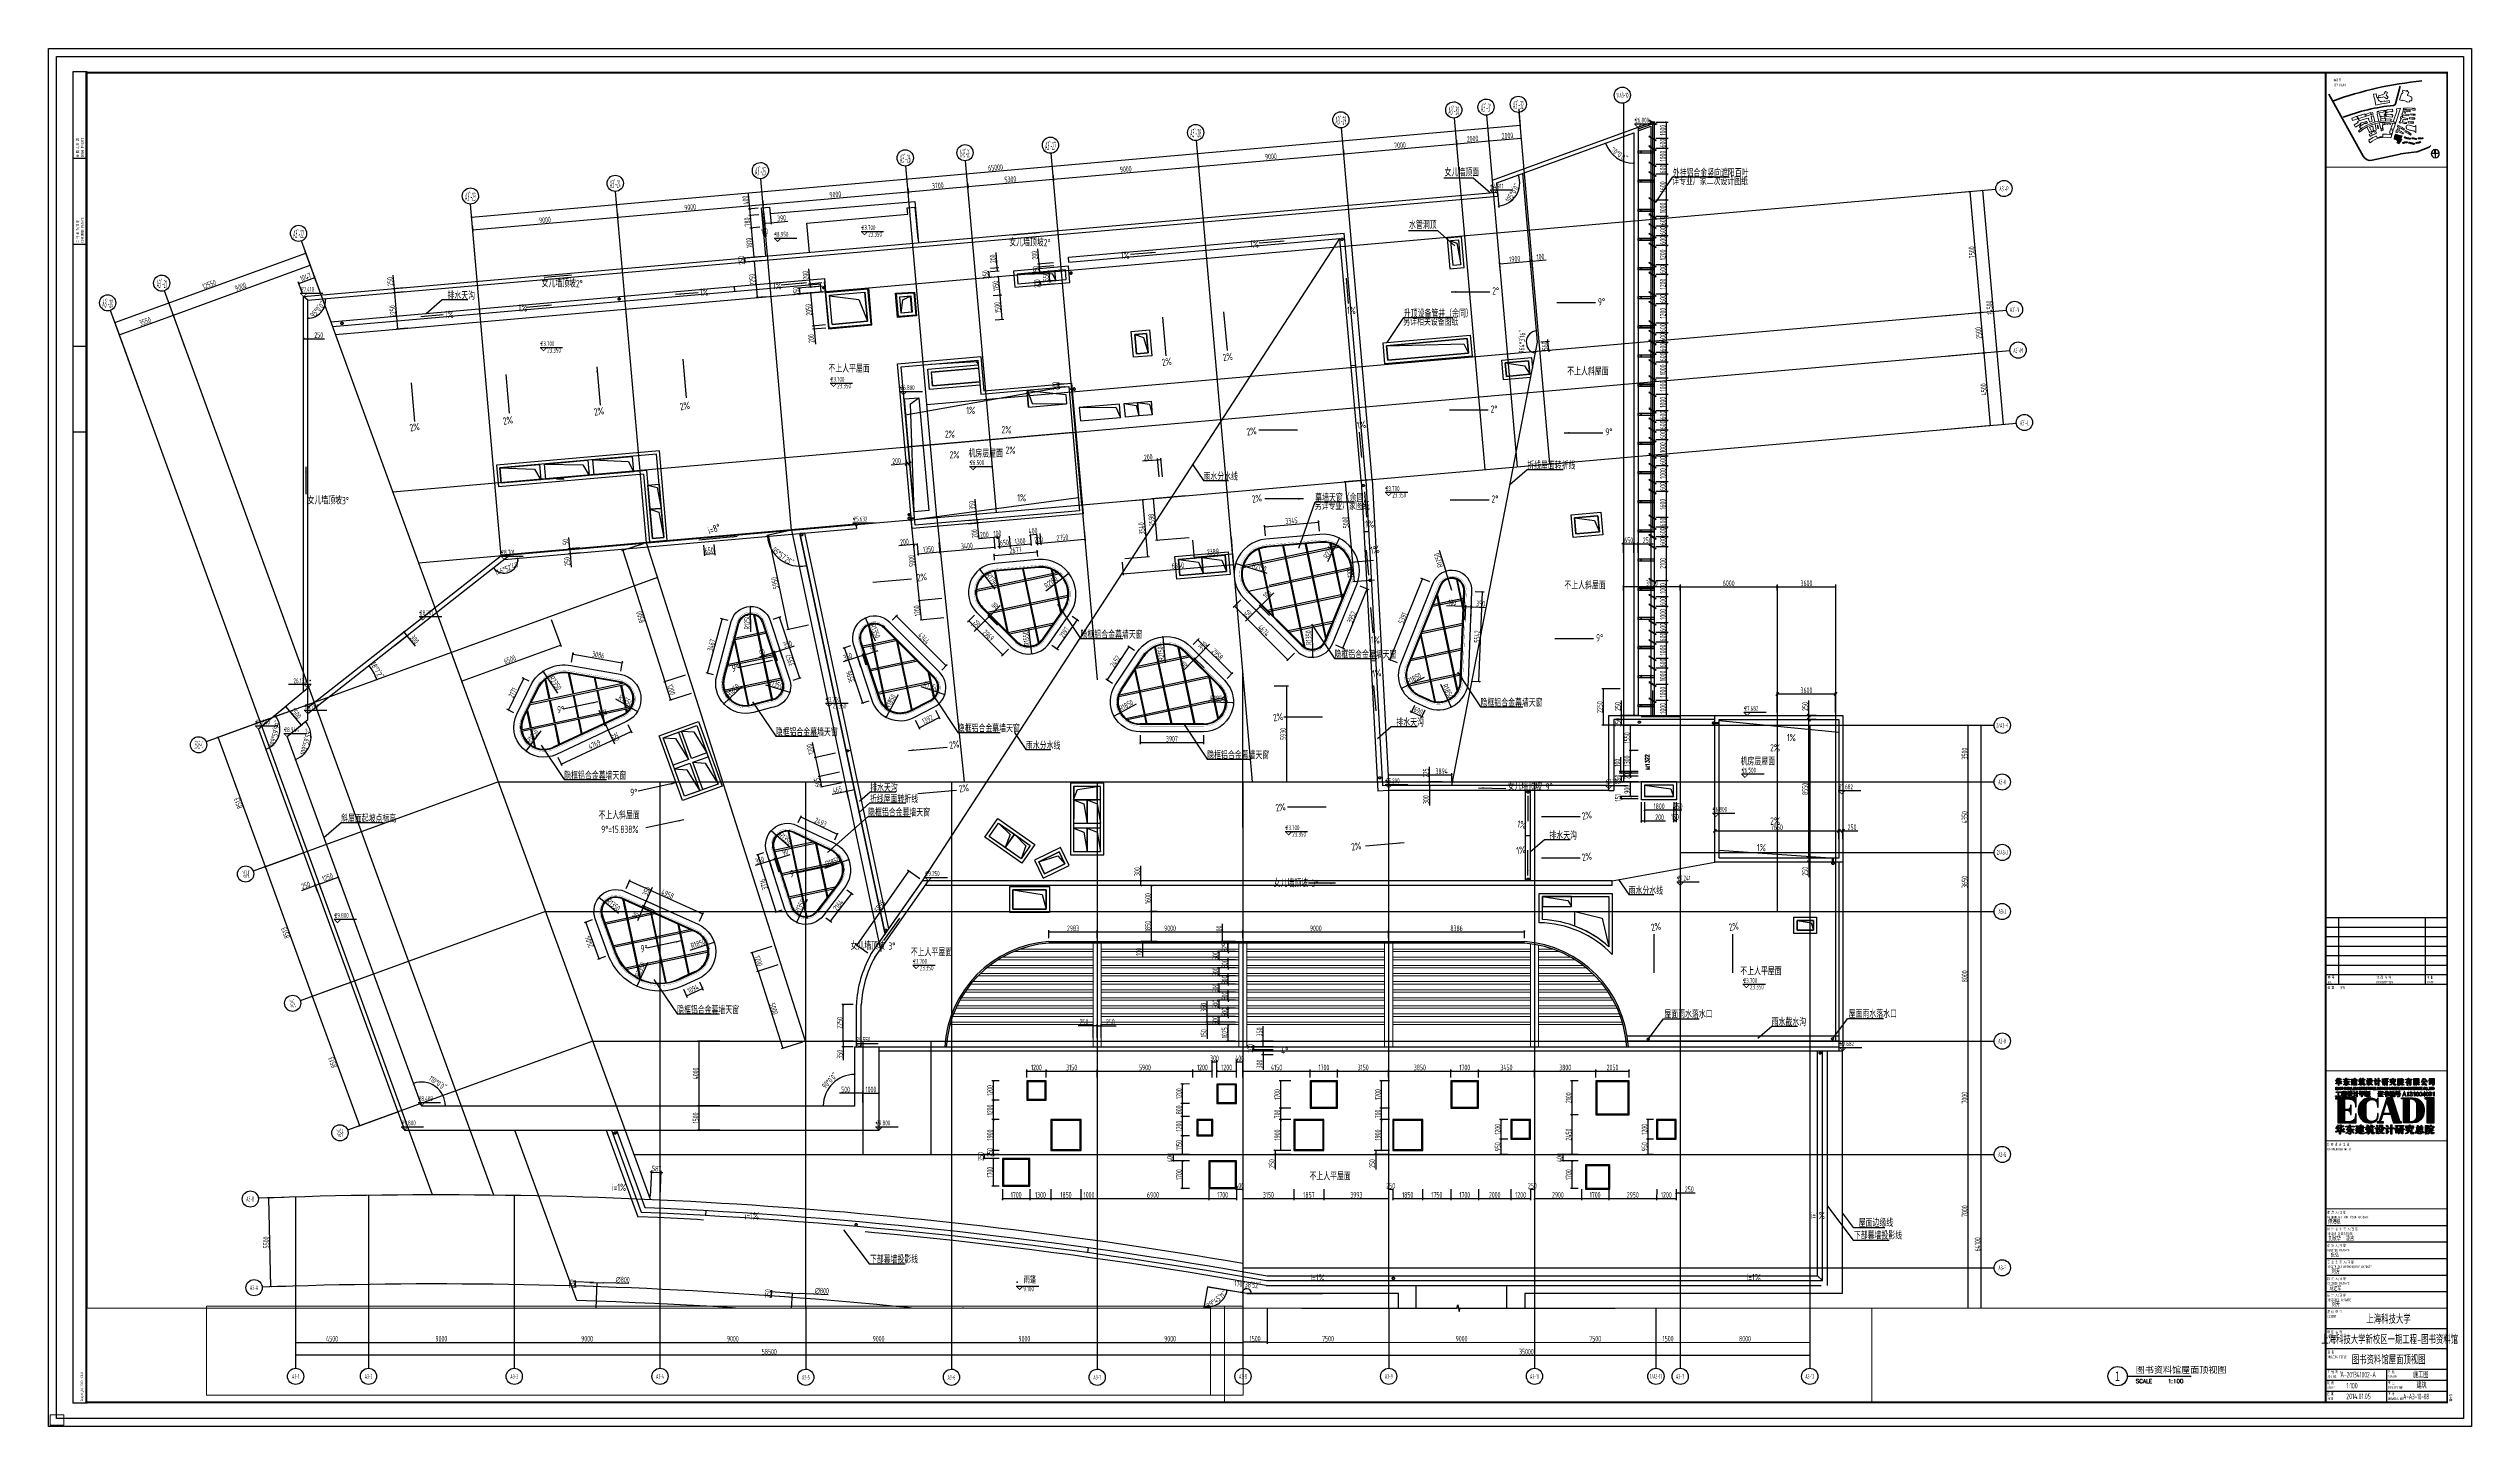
# Paper-space layout 'A3-10-08' of a CAD drawing. Extents: x 0 to 1496, y 0 to 851.
# The model-space entities are those that its viewports show. They can reach past a viewport. Long polylines and large blocks are cut down to what shows.
import ezdxf
from ezdxf.enums import TextEntityAlignment as Align

# ---------------------------------------------------------------- set-up
doc = ezdxf.new("R2010")
doc.units = 0
doc.header["$LTSCALE"] = 10
doc.header["$MEASUREMENT"] = 0
for name, pattern in [('A3-RG-axis-100$0$CENTER', [2, 1.25, -0.25, 0.25, -0.25]), ('A3-RI-RF(顶视)$0$A3-RM-RF$0$DASH', [0.35, 0.25, -0.1]), ('A3-RI-RF(顶视)$0$CENTER', [2, 1.25, -0.25, 0.25, -0.25]), ('A3-RI-RF(顶视)$0$DASH', [0.35, 0.25, -0.1]), ('A3-RI-RF(顶视)$0$DOTE', [2.42, 2, -0.2, 0.02, -0.2])]:
    doc.linetypes.add(name, pattern=pattern)
for name, color, linetype, lineweight in [('2013A0+图框$0$A-ANNO-NOTE', 2, 'Continuous', 9), ('2013A0+图框$0$A-DETL', 5, 'Continuous', 9), ('2013A0+图框$0$A-DETL-GENF', 3, 'Continuous', 9), ('2013A0+图框$0$A-DETL-HLIN', 3, 'Continuous', 13), ('A3-RI-RF(顶视)$0$A-BEAM', 30, 'Continuous', 9), ('A3-RI-RF(顶视)$0$AN-SYMB-SPOT', 2, 'Continuous', 9), ('A3-RI-RF(顶视)$0$AN-WALL', 4, 'Continuous', 13), ('A3-RI-RF(顶视)$0$AN-WALL-BELO', 2, 'Continuous', 5)]:
    doc.layers.add(name, color=color, linetype=linetype, lineweight=lineweight)
for name, color, linetype in [('2013A0+图框$0$C-SHEET-SHBD', 4, 'Continuous'), ('2013A0+图框$0$C-SHET-SHBD', 4, 'Continuous'), ('2013A0+图框$0$C-SHET-TTLB', 11, 'Continuous'), ('2013A0+图框$0$G-FIRE', 60, 'Continuous'), ('A-SYMB', 4, 'Continuous'), ('A-TEXT', 4, 'Continuous'), ('A-TEXT-ENGL', 4, 'Continuous'), ('A3-RG-axis-100$0$A-DIMS-100', 1, 'Continuous'), ('A3-RG-axis-100$0$A-DIMS-150', 1, 'Continuous'), ('A3-RG-axis-100$0$A-GRID', 1, 'A3-RG-axis-100$0$CENTER'), ('A3-RG-axis-100$0$A-SYMB', 4, 'Continuous'), ('A3-RI-RF(顶视)$0$$0$A-SYMB', 4, 'Continuous'), ('A3-RI-RF(顶视)$0$$0$A-SYMB-AREA', 4, 'Continuous'), ('A3-RI-RF(顶视)$0$$0$A-SYMB-NAME', 4, 'Continuous'), ('A3-RI-RF(顶视)$0$$0$A-SYMB-NAME-E', 4, 'Continuous'), ('A3-RI-RF(顶视)$0$$1$A-SYMB', 4, 'Continuous'), ('A3-RI-RF(顶视)$0$A-DETAILS', 11, 'Continuous'), ('A3-RI-RF(顶视)$0$A-DIMS-100', 1, 'Continuous'), ('A3-RI-RF(顶视)$0$A-FACD-ALUM', 30, 'Continuous'), ('A3-RI-RF(顶视)$0$A-FLOR', 2, 'Continuous'), ('A3-RI-RF(顶视)$0$A-GLAZ', 140, 'Continuous'), ('A3-RI-RF(顶视)$0$A-GRID', 1, 'A3-RI-RF(顶视)$0$CENTER'), ('A3-RI-RF(顶视)$0$A-HATH', 9, 'Continuous'), ('A3-RI-RF(顶视)$0$A-ROOF-EDGE', 2, 'Continuous'), ('A3-RI-RF(顶视)$0$A-SYMB', 4, 'Continuous'), ('A3-RI-RF(顶视)$0$A-SYMB-AREA', 4, 'Continuous'), ('A3-RI-RF(顶视)$0$A-SYMB-NAME', 4, 'Continuous'), ('A3-RI-RF(顶视)$0$A-SYMB-NAME-E', 4, 'Continuous'), ('A3-RI-RF(顶视)$0$A-SYMB-STRS', 1, 'Continuous'), ('A3-RI-RF(顶视)$0$A-WALL', 7, 'Continuous'), ('A3-RI-RF(顶视)$0$A-WALL-FINI', 95, 'Continuous'), ('A3-RI-RF(顶视)$0$A3-RB-RF-100$0$A-DIMS-100', 1, 'Continuous'), ('A3-RI-RF(顶视)$0$A3-RB-RF-100$0$A-GLAZ', 140, 'Continuous'), ('A3-RI-RF(顶视)$0$A3-RM-RF$0$0P-1', 191, 'Continuous'), ('A3-RI-RF(顶视)$0$A3-RM-RF$0$0P-FE-FH-V', 141, 'Continuous'), ('A3-RI-RF(顶视)$0$A3-RM-RF$0$A-EQPM', 55, 'Continuous'), ('A3-RI-RF(顶视)$0$A3-SYMB-RF-100$0$A-SYMB', 4, 'Continuous'), ('A3-RI-RF(顶视)$0$A3-SYMB-RF-100$0$A-SYMB-AREA', 4, 'Continuous'), ('A3-RI-RF(顶视)$0$A3-SYMB-RF-100$0$A-SYMB-DOOR', 3, 'Continuous'), ('A3-RI-RF(顶视)$0$A3-SYMB-RF-100$0$A-SYMB-DOOR1', 3, 'Continuous'), ('A3-RI-RF(顶视)$0$A3-SYMB-RF-100$0$A-SYMB-DOOR2', 3, 'Continuous'), ('A3-RI-RF(顶视)$0$A3-SYMB-RF-100$0$A-SYMB-DOOR3', 3, 'Continuous'), ('A3-RI-RF(顶视)$0$A3-SYMB-RF-100$0$A-SYMB-NAME', 4, 'Continuous'), ('A3-RI-RF(顶视)$0$A3-SYMB-RF-100$0$A-SYMB-NAME-E', 4, 'Continuous'), ('A3-RI-RF(顶视)$0$A3-SYMB-RF-100$0$A-SYMB-STRS', 1, 'Continuous'), ('A3-RI-RF(顶视)$0$an-symb-005m', 3, 'Continuous'), ('A3-RI-RF(顶视)$0$an-symb-text', 2, 'Continuous'), ('C-SHEET-SHBD', 4, 'Continuous'), ('DIM_SYMB', 3, 'Continuous')]:
    doc.layers.add(name, color=color, linetype=linetype)
doc.layers.add('PUB_WINDW', color=7, linetype='Continuous', plot=False)
doc.styles.add('2013A0+图框$0$SHEET-ECADI', font='SIMHEI.TTF', dxfattribs={"width": 0.7})
doc.styles.add('2013A0+图框$0$XD2008', font='xd-hzs.shx', dxfattribs={"width": 0.7, "bigfont": 'xd-hztxt.shx'})
doc.styles.add('A3-RG-axis-100$0$$0$XD2008', font='xd-hzs.shx', dxfattribs={"width": 0.7, "bigfont": 'xd-hztxt.shx'})
doc.styles.add('A3-RG-axis-100$0$ECADI', font='hzs.shx', dxfattribs={"width": 0.7, "bigfont": 'hztxt.shx'})
doc.styles.add('A3-RG-axis-100$0$XD2008', font='xd-hzs.shx', dxfattribs={"width": 0.7, "bigfont": 'xd-hztxt.shx'})
doc.styles.add('A3-RI-RF(顶视)$0$$0$ECADI', font='hzs.shx', dxfattribs={"width": 0.7, "bigfont": 'hztxt.shx'})
doc.styles.add('A3-RI-RF(顶视)$0$$1$XD2008', font='hzs.shx', dxfattribs={"width": 0.7, "bigfont": 'hztxt.shx'})
doc.styles.add('A3-RI-RF(顶视)$0$A3-RB-RF-100$0$XD2008', font='hzs.shx', dxfattribs={"width": 0.7, "bigfont": 'hztxt.shx'})
doc.styles.add('A3-RI-RF(顶视)$0$A3-SYMB-RF-100$0$ECADI', font='hzs.shx', dxfattribs={"width": 0.7, "bigfont": 'hztxt.shx'})
doc.styles.add('A3-RI-RF(顶视)$0$A3-SYMB-RF-100$0$ECADI-TXT', font='simplex.shx', dxfattribs={"bigfont": 'hztxt.shx'})
doc.styles.add('A3-RI-RF(顶视)$0$A3-SYMB-RF-100$0$XD2008', font='hzs.shx', dxfattribs={"width": 0.7, "bigfont": 'hztxt.shx'})
doc.styles.add('A3-RI-RF(顶视)$0$ECADI', font='hzs.shx', dxfattribs={"width": 0.7, "bigfont": 'hztxt.shx'})
doc.styles.add('A3-RI-RF(顶视)$0$MRY-SYMB-TEXT-M', font='romand.shx', dxfattribs={"width": 0.8, "height": 2.5})
doc.styles.add('A3-RI-RF(顶视)$0$XD2008', font='hzs.shx', dxfattribs={"width": 0.7, "bigfont": 'hztxt.shx'})
doc.styles.add('ECADI-TTL', font='SIMHEI.TTF', dxfattribs={"height": 4})
doc.styles.add('ECADI-TXT', font='simplex.shx', dxfattribs={"bigfont": 'hztxt.shx'})
doc.styles.add('XD2008', font='xd-hzs.shx', dxfattribs={"width": 0.7, "bigfont": 'xd-hztxt.shx'})
doc.dimstyles.new('A3-RG-axis-100$0$XD100$0', dxfattribs={"dimscale": 100, "dimtxt": 3.5, "dimasz": 1, "dimexe": 1, "dimexo": 2, "dimgap": 0.5, "dimtad": 1, "dimdec": 0, "dimdsep": 46, "dimtxsty": 'A3-RG-axis-100$0$XD2008', "dimblk1": 'A3-RG-axis-100$0$_ARCHTICK', "dimblk2": 'A3-RG-axis-100$0$_ARCHTICK', "dimsah": 1, "dimcen": 2.5, "dimclrt": 4, "dimaunit": 1, "dimadec": 0, "dimazin": 0, "dimtfac": 1, "dimtdec": 0, "dimtix": 1, "dimtmove": 0, "dimatfit": 3, "dimfxl": 0, "dimtolj": 1, "dimtzin": 0, "dimarcsym": 0})
doc.dimstyles.new('A3-RI-RF(顶视)$0$A3-RB-RF-100$0$XD100', dxfattribs={"dimscale": 100, "dimtxt": 3.5, "dimasz": 1.5, "dimexe": 1, "dimexo": 2, "dimgap": 0.5, "dimtad": 1, "dimdec": 0, "dimdsep": 46, "dimtxsty": 'A3-RI-RF(顶视)$0$A3-RB-RF-100$0$XD2008', "dimcen": 2.5, "dimclrt": 4, "dimaunit": 1, "dimadec": 0, "dimazin": 0, "dimtfac": 1, "dimtdec": 0, "dimtix": 1, "dimtmove": 0, "dimatfit": 3, "dimfxl": 0, "dimtolj": 1, "dimtzin": 0, "dimarcsym": 0})
doc.dimstyles.new('A3-RI-RF(顶视)$0$A3-RB-RF-100$0$XD100$0', dxfattribs={"dimscale": 100, "dimtxt": 3.5, "dimasz": 2, "dimexe": 1, "dimexo": 2, "dimgap": 0.5, "dimtad": 1, "dimdec": 0, "dimdsep": 46, "dimtxsty": 'A3-RI-RF(顶视)$0$A3-RB-RF-100$0$XD2008', "dimblk": 'A3-RI-RF(顶视)$0$_ARCHTICK', "dimcen": 2.5, "dimclrt": 4, "dimaunit": 1, "dimadec": 0, "dimazin": 0, "dimtfac": 1, "dimtdec": 0, "dimtix": 1, "dimtmove": 0, "dimatfit": 3, "dimfxl": 0, "dimtolj": 1, "dimtzin": 0, "dimarcsym": 0})
doc.dimstyles.new('A3-RI-RF(顶视)$0$XD100$0', dxfattribs={"dimscale": 100, "dimtxt": 3.5, "dimasz": 2, "dimexe": 1, "dimexo": 2, "dimgap": 0.5, "dimtad": 1, "dimdec": 0, "dimdsep": 46, "dimtxsty": 'A3-RI-RF(顶视)$0$XD2008', "dimblk1": 'A3-RI-RF(顶视)$0$_ARCHTICK', "dimblk2": 'A3-RI-RF(顶视)$0$_ARCHTICK', "dimsah": 1, "dimcen": 2.5, "dimclrt": 4, "dimaunit": 1, "dimadec": 0, "dimazin": 0, "dimtfac": 1, "dimtdec": 0, "dimtix": 1, "dimtmove": 0, "dimatfit": 3, "dimfxl": 0, "dimtolj": 1, "dimtzin": 0, "dimarcsym": 0})

# ---------------------------------------------------------------- blocks, each defined once
blk = doc.blocks.new('2013A0+图框$0$2010SHEET-A0-L')
at = {"layer": '2013A0+图框$0$C-SHET-TTLB'}
for p, q in [((-8.4, 0.6), (-8.4, -821.6)), ((0.6, 0.6), (-8.4, 0.6)), ((0.6, -53), (-8.4, -53)), ((0.6, -106), (-8.4, -106)), ((0.6, -169), (-8.4, -169)), ((0.6, -222), (-8.4, -222)), ((0.6, -821.6), (-8.4, -821.6))]:
    blk.add_line(p, q, dxfattribs=at)
at = {"layer": '2013A0+图框$0$C-SHET-TTLB', "style": '2013A0+图框$0$SHEET-ECADI', "width": 0.7}
for s, p in [('绘 图 人/日 期', (-4.6, -52.1)), ('DRAWN BY/DATE', (-1.7, -52.1)), ('工 种 会 签/日 期', (-4.6, -104.9)), ('CONFIRMED BY/DATE', (-1.7, -104.9)), ('Copyright 2010 ECADI', (-2, -820.4))]:
    blk.add_text(s, height=1.6, rotation=90, dxfattribs=at).set_placement(p)
blk = doc.blocks.new('2013A0+图框$0$2013SHEET-A0-R')
at = {"layer": '2013A0+图框$0$C-SHET-TTLB'}
h = blk.add_hatch(color=256, dxfattribs=at)
h.dxf.hatch_style = 2
edge = h.paths.add_edge_path()
edge.add_spline(control_points=[(-67.8, -622.7), (-67.8, -622.9), (-67.8, -623.2), (-67.8, -623.5), (-67.8, -623.5), (-68.2, -623.5), (-68.2, -623.5), (-68.1, -623.3), (-68.1, -623), (-68.1, -622.7), (-68.1, -622.7), (-68.1, -622.1), (-68.1, -622.1), (-68.2, -622.3), (-68.4, -622.5), (-68.6, -622.8), (-68.6, -622.8), (-68.9, -622.5), (-68.9, -622.5), (-68.5, -622), (-68.1, -621.5), (-67.8, -620.9), (-67.6, -621), (-67.4, -621.1), (-67.4, -621.2), (-67.4, -621.2), (-67.4, -621.2), (-67.5, -621.2), (-67.5, -621.3), (-67.6, -621.3), (-67.6, -621.3), (-67.7, -621.5), (-67.7, -621.6), (-67.8, -621.6), (-67.8, -621.6), (-67.8, -622.7), (-67.8, -622.7)], knot_values=[0, 0, 0, 0, 1, 1, 1, 2, 2, 2, 3, 3, 3, 4, 4, 4, 5, 5, 5, 6, 6, 6, 7, 7, 7, 8, 8, 8, 9, 9, 9, 10, 10, 10, 11, 11, 11, 12, 12, 12, 12], degree=3, periodic=0)
h = blk.add_hatch(color=256, dxfattribs=at)
h.dxf.hatch_style = 2
edge = h.paths.add_edge_path()
edge.add_spline(control_points=[(-65.9, -623.9), (-65.5, -623.9), (-65.3, -623.9), (-65.2, -623.9), (-65.2, -623.9), (-65.2, -624.4), (-65.2, -624.4), (-65.2, -624.4), (-65.3, -624.4), (-65.6, -624.3), (-65.7, -624.3), (-65.8, -624.3), (-65.9, -624.3), (-65.9, -624.3), (-66.8, -624.3), (-66.8, -624.3), (-66.8, -624.3), (-66.8, -624.6), (-66.8, -624.6), (-66.8, -624.9), (-66.8, -625.2), (-66.8, -625.4), (-66.8, -625.4), (-67.2, -625.4), (-67.2, -625.4), (-67.2, -625.1), (-67.2, -624.9), (-67.2, -624.6), (-67.2, -624.6), (-67.2, -624.3), (-67.2, -624.3), (-67.2, -624.3), (-68.1, -624.3), (-68.1, -624.3), (-68.4, -624.3), (-68.6, -624.3), (-68.8, -624.4), (-68.8, -624.4), (-68.8, -623.9), (-68.8, -623.9), (-68.6, -623.9), (-68.4, -623.9), (-68.1, -623.9), (-68.1, -623.9), (-67.2, -623.9), (-67.2, -623.9), (-67.2, -623.8), (-67.2, -623.6), (-67.2, -623.4), (-66.9, -623.4), (-66.8, -623.4), (-66.8, -623.5), (-66.8, -623.5), (-66.8, -623.5), (-66.8, -623.5), (-66.8, -623.6), (-66.8, -623.7), (-66.8, -623.7), (-66.8, -623.7), (-66.8, -623.9), (-66.8, -623.9), (-66.8, -623.9), (-65.9, -623.9), (-65.9, -623.9)], knot_values=[0, 0, 0, 0, 1, 1, 1, 2, 2, 2, 3, 3, 3, 4, 4, 4, 5, 5, 5, 6, 6, 6, 7, 7, 7, 8, 8, 8, 9, 9, 9, 10, 10, 10, 11, 11, 11, 12, 12, 12, 13, 13, 13, 14, 14, 14, 15, 15, 15, 16, 16, 16, 17, 17, 17, 18, 18, 18, 19, 19, 19, 20, 20, 20, 21, 21, 21, 21], degree=3, periodic=0)
h = blk.add_hatch(color=256, dxfattribs=at)
h.dxf.hatch_style = 2
h.paths.add_polyline_path([(-68.7, -628), (-68.7, -626.5), (-67.8, -626.5), (-67.8, -626.7), (-68.5, -626.7), (-68.5, -627.2), (-67.9, -627.2), (-67.9, -627.3), (-68.5, -627.3), (-68.5, -627.8), (-67.8, -627.8), (-67.8, -628)])
h = blk.add_hatch(color=256, dxfattribs=at)
h.dxf.hatch_style = 2
edge = h.paths.add_edge_path()
edge.add_spline(control_points=[(-66.6, -622.8), (-66.6, -622.9), (-66.6, -623), (-66.5, -623), (-66.4, -623.1), (-66.2, -623.1), (-66.1, -623.1), (-65.9, -623.1), (-65.8, -623), (-65.8, -623), (-65.7, -622.9), (-65.6, -622.8), (-65.6, -622.6), (-65.6, -622.5), (-65.6, -622.5), (-65.6, -622.5), (-65.4, -622.6), (-65.3, -622.7), (-65.2, -622.7), (-65.2, -622.7), (-65.2, -622.7), (-65.2, -622.8), (-65.3, -623.1), (-65.4, -623.3), (-65.5, -623.4), (-65.6, -623.4), (-65.8, -623.5), (-66, -623.5), (-66.3, -623.5), (-66.5, -623.4), (-66.7, -623.4), (-66.8, -623.3), (-66.9, -623.2), (-66.9, -622.9), (-66.9, -622.9), (-66.9, -622.5), (-66.9, -622.5), (-67.1, -622.6), (-67.3, -622.7), (-67.5, -622.8), (-67.5, -622.7), (-67.6, -622.5), (-67.7, -622.4), (-67.5, -622.3), (-67.2, -622.2), (-66.9, -622.1), (-66.9, -621.9), (-66.9, -621.7), (-66.9, -621.5), (-66.9, -621.2), (-66.9, -621), (-66.9, -620.9), (-66.7, -620.9), (-66.5, -620.9), (-66.5, -621), (-66.5, -621), (-66.5, -621), (-66.5, -621), (-66.5, -621.1), (-66.6, -621.2), (-66.6, -621.3), (-66.6, -621.5), (-66.6, -621.7), (-66.6, -621.9), (-66.2, -621.6), (-65.9, -621.3), (-65.7, -621.1), (-65.5, -621.4), (-65.4, -621.5), (-65.4, -621.6), (-65.4, -621.6), (-65.4, -621.6), (-65.5, -621.6), (-65.5, -621.7), (-65.6, -621.7), (-65.6, -621.7), (-65.7, -621.7), (-65.7, -621.8), (-65.9, -621.9), (-66.2, -622.1), (-66.4, -622.2), (-66.6, -622.3), (-66.6, -622.3), (-66.6, -622.8), (-66.6, -622.8)], knot_values=[0, 0, 0, 0, 1, 1, 1, 2, 2, 2, 3, 3, 3, 4, 4, 4, 5, 5, 5, 6, 6, 6, 7, 7, 7, 8, 8, 8, 9, 9, 9, 10, 10, 10, 11, 11, 11, 12, 12, 12, 13, 13, 13, 14, 14, 14, 15, 15, 15, 16, 16, 16, 17, 17, 17, 18, 18, 18, 19, 19, 19, 20, 20, 20, 21, 21, 21, 22, 22, 22, 23, 23, 23, 24, 24, 24, 25, 25, 25, 26, 26, 26, 27, 27, 27, 28, 28, 28, 28], degree=3, periodic=0)
h = blk.add_hatch(color=256, dxfattribs=at)
h.dxf.hatch_style = 2
h.paths.add_polyline_path([(-67.1, -626.5), (-67.2, -626.5), (-67.7, -628), (-67.5, -628), (-67.4, -627.5), (-66.9, -627.5), (-66.7, -628), (-66.6, -628)])
edge = h.paths.add_edge_path()
edge.add_spline(control_points=[(-67.3, -627.4), (-67.3, -627.4), (-67.2, -627), (-67.2, -627), (-67.2, -626.9), (-67.2, -626.8), (-67.1, -626.7), (-67.1, -626.8), (-67.1, -626.9), (-67.1, -627), (-67.1, -627), (-66.9, -627.4), (-66.9, -627.4), (-66.9, -627.4), (-67.3, -627.4), (-67.3, -627.4)], knot_values=[0, 0, 0, 0, 1, 1, 1, 2, 2, 2, 3, 3, 3, 4, 4, 4, 5, 5, 5, 5], degree=3, periodic=0)
h = blk.add_hatch(color=256, dxfattribs=at)
h.dxf.hatch_style = 1
edge = h.paths.add_edge_path()
edge.add_spline(control_points=[(-66.2, -626.6), (-66.3, -626.6), (-66.3, -626.7), (-66.4, -626.7)], knot_values=[14, 14, 14, 14, 15, 15, 15, 15], degree=3, periodic=0)
edge.add_spline(control_points=[(-66.4, -626.7), (-66.4, -626.8), (-66.4, -626.8), (-66.4, -626.9)], knot_values=[13, 13, 13, 13, 14, 14, 14, 14], degree=3, periodic=0)
edge.add_spline(control_points=[(-66.4, -626.9), (-66.4, -627), (-66.4, -627), (-66.4, -627.1)], knot_values=[12, 12, 12, 12, 13, 13, 13, 13], degree=3, periodic=0)
edge.add_spline(control_points=[(-66.4, -627.1), (-66.3, -627.1), (-66.3, -627.2), (-66.2, -627.2)], knot_values=[11, 11, 11, 11, 12, 12, 12, 12], degree=3, periodic=0)
edge.add_spline(control_points=[(-66.2, -627.2), (-66.2, -627.3), (-66.1, -627.3), (-66, -627.3)], knot_values=[10, 10, 10, 10, 11, 11, 11, 11], degree=3, periodic=0)
edge.add_spline(control_points=[(-66, -627.3), (-65.9, -627.3), (-65.8, -627.4), (-65.8, -627.4)], knot_values=[9, 9, 9, 9, 10, 10, 10, 10], degree=3, periodic=0)
edge.add_spline(control_points=[(-65.8, -627.4), (-65.7, -627.4), (-65.7, -627.4), (-65.7, -627.5)], knot_values=[8, 8, 8, 8, 9, 9, 9, 9], degree=3, periodic=0)
edge.add_spline(control_points=[(-65.7, -627.5), (-65.7, -627.5), (-65.7, -627.5), (-65.7, -627.6)], knot_values=[7, 7, 7, 7, 8, 8, 8, 8], degree=3, periodic=0)
edge.add_spline(control_points=[(-65.7, -627.6), (-65.7, -627.6), (-65.7, -627.7), (-65.7, -627.7)], knot_values=[6, 6, 6, 6, 7, 7, 7, 7], degree=3, periodic=0)
edge.add_spline(control_points=[(-65.7, -627.7), (-65.7, -627.7), (-65.7, -627.8), (-65.8, -627.8)], knot_values=[5, 5, 5, 5, 6, 6, 6, 6], degree=3, periodic=0)
edge.add_spline(control_points=[(-65.8, -627.8), (-65.8, -627.8), (-65.9, -627.8), (-65.9, -627.8)], knot_values=[4, 4, 4, 4, 5, 5, 5, 5], degree=3, periodic=0)
edge.add_spline(control_points=[(-65.9, -627.8), (-66, -627.8), (-66.1, -627.8), (-66.1, -627.8)], knot_values=[3, 3, 3, 3, 4, 4, 4, 4], degree=3, periodic=0)
edge.add_spline(control_points=[(-66.1, -627.8), (-66.2, -627.8), (-66.2, -627.7), (-66.3, -627.7)], knot_values=[2, 2, 2, 2, 3, 3, 3, 3], degree=3, periodic=0)
edge.add_spline(control_points=[(-66.3, -627.7), (-66.3, -627.6), (-66.3, -627.6), (-66.3, -627.5)], knot_values=[1, 1, 1, 1, 2, 2, 2, 2], degree=3, periodic=0)
edge.add_spline(control_points=[(-66.3, -627.5), (-66.3, -627.5), (-66.5, -627.5), (-66.5, -627.5)], knot_values=[0.00001, 0.00001, 0.00001, 0.00001, 1, 1, 1, 1], degree=3, periodic=0)
edge.add_spline(control_points=[(-66.5, -627.5), (-66.4, -627.6), (-66.4, -627.7), (-66.4, -627.8)], knot_values=[34, 34, 34, 34, 35, 35, 35, 35], degree=3, periodic=0)
edge.add_spline(control_points=[(-66.4, -627.8), (-66.3, -627.8), (-66.3, -627.9), (-66.2, -627.9)], knot_values=[33, 33, 33, 33, 34, 34, 34, 34], degree=3, periodic=0)
edge.add_spline(control_points=[(-66.2, -627.9), (-66.1, -628), (-66, -628), (-65.9, -628)], knot_values=[32, 32, 32, 32, 33, 33, 33, 33], degree=3, periodic=0)
edge.add_spline(control_points=[(-65.9, -628), (-65.9, -628), (-65.8, -628), (-65.7, -627.9)], knot_values=[31, 31, 31, 31, 32, 32, 32, 32], degree=3, periodic=0)
edge.add_spline(control_points=[(-65.7, -627.9), (-65.6, -627.9), (-65.6, -627.8), (-65.6, -627.8)], knot_values=[30, 30, 30, 30, 31, 31, 31, 31], degree=3, periodic=0)
edge.add_spline(control_points=[(-65.6, -627.8), (-65.5, -627.7), (-65.5, -627.6), (-65.5, -627.6)], knot_values=[29, 29, 29, 29, 30, 30, 30, 30], degree=3, periodic=0)
edge.add_spline(control_points=[(-65.5, -627.6), (-65.5, -627.5), (-65.5, -627.4), (-65.5, -627.4)], knot_values=[28, 28, 28, 28, 29, 29, 29, 29], degree=3, periodic=0)
edge.add_spline(control_points=[(-65.5, -627.4), (-65.6, -627.3), (-65.6, -627.3), (-65.7, -627.2)], knot_values=[27, 27, 27, 27, 28, 28, 28, 28], degree=3, periodic=0)
edge.add_spline(control_points=[(-65.7, -627.2), (-65.8, -627.2), (-65.8, -627.2), (-66, -627.1)], knot_values=[26, 26, 26, 26, 27, 27, 27, 27], degree=3, periodic=0)
edge.add_spline(control_points=[(-66, -627.1), (-66.1, -627.1), (-66.2, -627.1), (-66.2, -627)], knot_values=[25, 25, 25, 25, 26, 26, 26, 26], degree=3, periodic=0)
edge.add_spline(control_points=[(-66.2, -627), (-66.2, -627), (-66.3, -627), (-66.3, -626.9)], knot_values=[24, 24, 24, 24, 25, 25, 25, 25], degree=3, periodic=0)
edge.add_spline(control_points=[(-66.3, -626.9), (-66.3, -626.8), (-66.2, -626.8), (-66.2, -626.8)], knot_values=[23, 23, 23, 23, 24, 24, 24, 24], degree=3, periodic=0)
edge.add_spline(control_points=[(-66.2, -626.8), (-66.1, -626.7), (-66.1, -626.7), (-66, -626.7)], knot_values=[22, 22, 22, 22, 23, 23, 23, 23], degree=3, periodic=0)
edge.add_spline(control_points=[(-66, -626.7), (-65.9, -626.7), (-65.8, -626.7), (-65.8, -626.8)], knot_values=[21, 21, 21, 21, 22, 22, 22, 22], degree=3, periodic=0)
edge.add_spline(control_points=[(-65.8, -626.8), (-65.7, -626.8), (-65.7, -626.9), (-65.7, -627)], knot_values=[20, 20, 20, 20, 21, 21, 21, 21], degree=3, periodic=0)
edge.add_spline(control_points=[(-65.7, -627), (-65.7, -627), (-65.5, -626.9), (-65.5, -626.9)], knot_values=[19.00001, 19.00001, 19.00001, 19.00001, 20, 20, 20, 20], degree=3, periodic=0)
edge.add_spline(control_points=[(-65.5, -626.9), (-65.5, -626.9), (-65.6, -626.8), (-65.6, -626.7)], knot_values=[18, 18, 18, 18, 19, 19, 19, 19], degree=3, periodic=0)
edge.add_spline(control_points=[(-65.6, -626.7), (-65.6, -626.7), (-65.7, -626.6), (-65.7, -626.6)], knot_values=[17, 17, 17, 17, 18, 18, 18, 18], degree=3, periodic=0)
edge.add_spline(control_points=[(-65.7, -626.6), (-65.8, -626.5), (-65.9, -626.5), (-66, -626.5)], knot_values=[16, 16, 16, 16, 17, 17, 17, 17], degree=3, periodic=0)
edge.add_spline(control_points=[(-66, -626.5), (-66.1, -626.5), (-66.1, -626.5), (-66.2, -626.6)], knot_values=[15, 15, 15, 15, 16, 16, 16, 16], degree=3, periodic=0)
h = blk.add_hatch(color=256, dxfattribs=at)
h.dxf.hatch_style = 2
h.paths.add_polyline_path([(-64.9, -628), (-64.9, -626.7), (-65.3, -626.7), (-65.3, -626.5), (-64.4, -626.5), (-64.4, -626.7), (-64.8, -626.7), (-64.8, -628)])
h = blk.add_hatch(color=256, dxfattribs=at)
h.dxf.hatch_style = 2
edge = h.paths.add_edge_path()
edge.add_spline(control_points=[(-61, -621.5), (-60.8, -621.5), (-60.6, -621.5), (-60.4, -621.5), (-60.4, -621.5), (-60.4, -621.9), (-60.4, -621.9), (-60.6, -621.9), (-60.8, -621.9), (-60.9, -621.9), (-60.9, -621.9), (-62.5, -621.9), (-62.5, -621.9), (-62.7, -622.2), (-62.9, -622.6), (-63.1, -623), (-63.1, -623), (-62.2, -623), (-62.2, -623), (-62.2, -623), (-62.2, -622.7), (-62.2, -622.7), (-62.2, -622.6), (-62.3, -622.4), (-62.3, -622.2), (-62, -622.2), (-61.9, -622.2), (-61.8, -622.3), (-61.8, -622.3), (-61.8, -622.3), (-61.9, -622.3), (-61.9, -622.4), (-61.9, -622.5), (-61.9, -622.6), (-61.9, -622.6), (-61.9, -623), (-61.9, -623), (-61.9, -623), (-61.2, -623), (-61.2, -623), (-61, -623), (-60.8, -623), (-60.6, -622.9), (-60.6, -622.9), (-60.6, -623.4), (-60.6, -623.4), (-60.8, -623.4), (-61, -623.3), (-61.2, -623.3), (-61.2, -623.3), (-61.9, -623.3), (-61.9, -623.3), (-61.9, -623.3), (-61.9, -624.9), (-61.9, -624.9), (-61.9, -625.1), (-61.9, -625.2), (-62, -625.3), (-62.1, -625.4), (-62.3, -625.4), (-62.6, -625.4), (-62.6, -625.3), (-62.7, -625.1), (-62.8, -625), (-62.5, -625), (-62.4, -625), (-62.3, -625), (-62.3, -624.9), (-62.2, -624.9), (-62.2, -624.7), (-62.2, -624.7), (-62.2, -623.3), (-62.2, -623.3), (-62.6, -623.3), (-62.8, -623.4), (-63, -623.4), (-63.4, -623.4), (-63.6, -623.4), (-63.6, -623.5), (-63.6, -623.5), (-63.8, -623), (-63.8, -623), (-63.6, -623), (-63.5, -622.9), (-63.4, -622.7), (-63.2, -622.5), (-63.1, -622.2), (-62.9, -621.9), (-62.9, -621.9), (-63.5, -621.9), (-63.5, -621.9), (-63.6, -621.9), (-63.8, -621.9), (-64, -621.9), (-64, -621.9), (-64, -621.5), (-64, -621.5), (-63.8, -621.5), (-63.6, -621.5), (-63.5, -621.5), (-63.5, -621.5), (-62.8, -621.5), (-62.8, -621.5), (-62.6, -621.3), (-62.5, -621), (-62.5, -620.8), (-62.3, -620.8), (-62.2, -620.9), (-62.1, -621), (-62, -621), (-62.1, -621), (-62.1, -621), (-62.1, -621.1), (-62.2, -621.1), (-62.2, -621.1), (-62.2, -621.2), (-62.3, -621.4), (-62.4, -621.5), (-62.4, -621.5), (-61, -621.5), (-61, -621.5)], knot_values=[0, 0, 0, 0, 1, 1, 1, 2, 2, 2, 3, 3, 3, 4, 4, 4, 5, 5, 5, 6, 6, 6, 7, 7, 7, 8, 8, 8, 9, 9, 9, 10, 10, 10, 11, 11, 11, 12, 12, 12, 13, 13, 13, 14, 14, 14, 15, 15, 15, 16, 16, 16, 17, 17, 17, 18, 18, 18, 19, 19, 19, 20, 20, 20, 21, 21, 21, 22, 22, 22, 23, 23, 23, 24, 24, 24, 25, 25, 25, 26, 26, 26, 27, 27, 27, 28, 28, 28, 29, 29, 29, 30, 30, 30, 31, 31, 31, 32, 32, 32, 33, 33, 33, 34, 34, 34, 35, 35, 35, 36, 36, 36, 37, 37, 37, 38, 38, 38, 39, 39, 39, 40, 40, 40, 40], degree=3, periodic=0)
h = blk.add_hatch(color=256, dxfattribs=at)
h.dxf.hatch_style = 2
edge = h.paths.add_edge_path()
edge.add_spline(control_points=[(-64, -624.9), (-63.6, -624.6), (-63.3, -624.2), (-63, -623.7), (-62.9, -623.8), (-62.9, -623.8), (-62.8, -623.8), (-62.6, -623.9), (-62.6, -623.9), (-62.6, -623.9), (-62.6, -624), (-62.6, -624), (-62.6, -624), (-62.7, -624), (-62.8, -624.1), (-62.8, -624.1), (-63.1, -624.5), (-63.3, -624.8), (-63.6, -625.1), (-63.6, -625.1), (-64, -624.9), (-64, -624.9)], knot_values=[0, 0, 0, 0, 1, 1, 1, 2, 2, 2, 3, 3, 3, 4, 4, 4, 5, 5, 5, 6, 6, 6, 7, 7, 7, 7], degree=3, periodic=0)
h = blk.add_hatch(color=256, dxfattribs=at)
h.dxf.hatch_style = 1
edge = h.paths.add_edge_path()
edge.add_spline(control_points=[(-63.6, -627.2), (-63.6, -627.2), (-63.6, -627.1), (-63.6, -627)], knot_values=[16, 16, 16, 16, 17, 17, 17, 17], degree=3, periodic=0)
edge.add_spline(control_points=[(-63.6, -627), (-63.5, -626.9), (-63.5, -626.8), (-63.4, -626.8)], knot_values=[15, 15, 15, 15, 16, 16, 16, 16], degree=3, periodic=0)
edge.add_spline(control_points=[(-63.4, -626.8), (-63.4, -626.7), (-63.3, -626.7), (-63.2, -626.7)], knot_values=[14, 14, 14, 14, 15, 15, 15, 15], degree=3, periodic=0)
edge.add_spline(control_points=[(-63.2, -626.7), (-63.1, -626.7), (-63, -626.7), (-63, -626.8)], knot_values=[13, 13, 13, 13, 14, 14, 14, 14], degree=3, periodic=0)
edge.add_spline(control_points=[(-63, -626.8), (-62.9, -626.8), (-62.9, -626.9), (-62.9, -627)], knot_values=[12, 12, 12, 12, 13, 13, 13, 13], degree=3, periodic=0)
edge.add_spline(control_points=[(-62.9, -627), (-62.9, -627), (-62.7, -626.9), (-62.7, -626.9)], knot_values=[11.00001, 11.00001, 11.00001, 11.00001, 12, 12, 12, 12], degree=3, periodic=0)
edge.add_spline(control_points=[(-62.7, -626.9), (-62.7, -626.8), (-62.8, -626.7), (-62.9, -626.6)], knot_values=[10, 10, 10, 10, 11, 11, 11, 11], degree=3, periodic=0)
edge.add_spline(control_points=[(-62.9, -626.6), (-63, -626.6), (-63.1, -626.5), (-63.2, -626.5)], knot_values=[9, 9, 9, 9, 10, 10, 10, 10], degree=3, periodic=0)
edge.add_spline(control_points=[(-63.2, -626.5), (-63.3, -626.5), (-63.4, -626.6), (-63.5, -626.6)], knot_values=[8, 8, 8, 8, 9, 9, 9, 9], degree=3, periodic=0)
edge.add_spline(control_points=[(-63.5, -626.6), (-63.6, -626.7), (-63.6, -626.7), (-63.7, -626.9)], knot_values=[7, 7, 7, 7, 8, 8, 8, 8], degree=3, periodic=0)
edge.add_spline(control_points=[(-63.7, -626.9), (-63.7, -627), (-63.8, -627.1), (-63.8, -627.2)], knot_values=[6, 6, 6, 6, 7, 7, 7, 7], degree=3, periodic=0)
edge.add_spline(control_points=[(-63.8, -627.2), (-63.8, -627.4), (-63.7, -627.5), (-63.7, -627.6)], knot_values=[5, 5, 5, 5, 6, 6, 6, 6], degree=3, periodic=0)
edge.add_spline(control_points=[(-63.7, -627.6), (-63.6, -627.7), (-63.6, -627.8), (-63.5, -627.9)], knot_values=[4, 4, 4, 4, 5, 5, 5, 5], degree=3, periodic=0)
edge.add_spline(control_points=[(-63.5, -627.9), (-63.4, -628), (-63.3, -628), (-63.2, -628)], knot_values=[3, 3, 3, 3, 4, 4, 4, 4], degree=3, periodic=0)
edge.add_spline(control_points=[(-63.2, -628), (-63.1, -628), (-63, -627.9), (-62.9, -627.9)], knot_values=[2, 2, 2, 2, 3, 3, 3, 3], degree=3, periodic=0)
edge.add_spline(control_points=[(-62.9, -627.9), (-62.8, -627.8), (-62.7, -627.7), (-62.7, -627.5)], knot_values=[1, 1, 1, 1, 2, 2, 2, 2], degree=3, periodic=0)
edge.add_spline(control_points=[(-62.7, -627.5), (-62.7, -627.5), (-62.9, -627.5), (-62.9, -627.5)], knot_values=[0.00001, 0.00001, 0.00001, 0.00001, 1, 1, 1, 1], degree=3, periodic=0)
edge.add_spline(control_points=[(-62.9, -627.5), (-62.9, -627.6), (-62.9, -627.7), (-63, -627.7)], knot_values=[21, 21, 21, 21, 22, 22, 22, 22], degree=3, periodic=0)
edge.add_spline(control_points=[(-63, -627.7), (-63, -627.8), (-63.1, -627.8), (-63.2, -627.8)], knot_values=[20, 20, 20, 20, 21, 21, 21, 21], degree=3, periodic=0)
edge.add_spline(control_points=[(-63.2, -627.8), (-63.3, -627.8), (-63.3, -627.8), (-63.4, -627.8)], knot_values=[19, 19, 19, 19, 20, 20, 20, 20], degree=3, periodic=0)
edge.add_spline(control_points=[(-63.4, -627.8), (-63.5, -627.7), (-63.5, -627.7), (-63.5, -627.6)], knot_values=[18, 18, 18, 18, 19, 19, 19, 19], degree=3, periodic=0)
edge.add_spline(control_points=[(-63.5, -627.6), (-63.6, -627.5), (-63.6, -627.4), (-63.6, -627.2)], knot_values=[17, 17, 17, 17, 18, 18, 18, 18], degree=3, periodic=0)
h = blk.add_hatch(color=256, dxfattribs=at)
h.dxf.hatch_style = 2
h.paths.add_polyline_path([(-62.5, -628), (-62.5, -626.5), (-62.3, -626.5), (-62.3, -627.1), (-61.7, -627.1), (-61.7, -626.5), (-61.5, -626.5), (-61.5, -628), (-61.7, -628), (-61.7, -627.3), (-62.3, -627.3), (-62.3, -628)])
h = blk.add_hatch(color=256, dxfattribs=at)
h.dxf.hatch_style = 2
edge = h.paths.add_edge_path()
edge.add_spline(control_points=[(-60.8, -625), (-61, -624.6), (-61.3, -624.3), (-61.6, -624), (-61.6, -624), (-61.3, -623.8), (-61.3, -623.8), (-61.1, -624), (-60.9, -624.2), (-60.6, -624.5), (-60.5, -624.6), (-60.5, -624.7), (-60.4, -624.8), (-60.4, -624.8), (-60.8, -625), (-60.8, -625)], knot_values=[0, 0, 0, 0, 1, 1, 1, 2, 2, 2, 3, 3, 3, 4, 4, 4, 5, 5, 5, 5], degree=3, periodic=0)
h = blk.add_hatch(color=256, dxfattribs=at)
h.dxf.hatch_style = 2
h.paths.add_polyline_path([(-61, -628), (-61.2, -628), (-61.2, -626.5), (-61, -626.5)])
h = blk.add_hatch(color=256, dxfattribs=at)
h.dxf.hatch_style = 2
h.paths.add_polyline_path([(-60.7, -628), (-60.7, -626.5), (-60.5, -626.5), (-59.9, -627.7), (-59.9, -626.5), (-59.8, -626.5), (-59.8, -628), (-59.9, -628), (-60.6, -626.9), (-60.6, -628)])
h = blk.add_hatch(color=256, dxfattribs=at)
h.dxf.hatch_style = 2
h.paths.add_polyline_path([(-59.1, -626.5), (-59.6, -628), (-59.4, -628), (-59.3, -627.5), (-58.8, -627.5), (-58.7, -628), (-58.5, -628), (-59, -626.5)])
edge = h.paths.add_edge_path()
edge.add_spline(control_points=[(-59.2, -627.4), (-59.2, -627.4), (-59.1, -627), (-59.1, -627), (-59.1, -626.9), (-59.1, -626.8), (-59, -626.7), (-59, -626.8), (-59, -626.9), (-59, -627), (-59, -627), (-58.8, -627.4), (-58.8, -627.4), (-58.8, -627.4), (-59.2, -627.4), (-59.2, -627.4)], knot_values=[0, 0, 0, 0, 1, 1, 1, 2, 2, 2, 3, 3, 3, 4, 4, 4, 5, 5, 5, 5], degree=3, periodic=0)
h = blk.add_hatch(color=256, dxfattribs=at)
h.dxf.hatch_style = 2
edge = h.paths.add_edge_path()
edge.add_spline(control_points=[(-57.5, -624.8), (-57.8, -624.8), (-58.1, -624.6), (-58.4, -624.3), (-58.3, -624), (-58.2, -623.4), (-58.1, -622.7), (-58.1, -622.7), (-58.7, -622.8), (-58.7, -622.8), (-58.5, -622.4), (-58.3, -622), (-58.2, -621.4), (-58.3, -621.4), (-58.4, -621.4), (-58.5, -621.4), (-58.5, -621.4), (-58.7, -621.4), (-58.7, -621.4), (-58.9, -621.4), (-59, -621.4), (-59.1, -621.4), (-59.1, -621.4), (-59.2, -621.4), (-59.2, -621.4), (-59.2, -621.4), (-59.2, -621.8), (-59.2, -621.8), (-59.2, -621.8), (-59.1, -621.8), (-59.1, -621.8), (-59, -621.7), (-58.9, -621.7), (-58.7, -621.7), (-58.7, -621.7), (-58.6, -621.7), (-58.6, -621.7), (-58.8, -622.4), (-59, -622.7), (-59.1, -622.7), (-59.2, -622.7), (-59.2, -622.7), (-59.2, -622.8), (-59.2, -622.8), (-59.1, -623.1), (-59.1, -623.1), (-59.1, -623.1), (-59, -623.1), (-59, -623.1), (-58.9, -623.1), (-58.7, -623.1), (-58.5, -623), (-58.5, -623.4), (-58.6, -623.8), (-58.6, -624), (-58.8, -623.7), (-58.9, -623.5), (-58.9, -623.3), (-58.9, -623.3), (-59.2, -623.5), (-59.2, -623.5), (-59.2, -623.6), (-59.1, -623.7), (-59.1, -623.8), (-59, -624), (-58.9, -624.2), (-58.8, -624.3), (-59, -624.6), (-59.2, -624.8), (-59.4, -624.9), (-59.2, -625), (-59.1, -625.1), (-59, -625.2), (-58.9, -625), (-58.7, -624.8), (-58.6, -624.6), (-58.3, -624.8), (-58, -625), (-57.7, -625.1), (-57.4, -625.1), (-56.7, -625.2), (-55.8, -625.2), (-55.7, -625.1), (-55.7, -624.9), (-55.6, -624.8), (-55.6, -624.8), (-55.6, -624.7), (-55.6, -624.7), (-56.5, -624.8), (-57.2, -624.8), (-57.5, -624.8)], knot_values=[0, 0, 0, 0, 1, 1, 1, 2, 2, 2, 3, 3, 3, 4, 4, 4, 5, 5, 5, 6, 6, 6, 7, 7, 7, 8, 8, 8, 9, 9, 9, 10, 10, 10, 11, 11, 11, 12, 12, 12, 13, 13, 13, 14, 14, 14, 15, 15, 15, 16, 16, 16, 17, 17, 17, 18, 18, 18, 19, 19, 19, 20, 20, 20, 21, 21, 21, 22, 22, 22, 23, 23, 23, 24, 24, 24, 25, 25, 25, 26, 26, 26, 27, 27, 27, 28, 28, 28, 29, 29, 29, 30, 30, 30, 30], degree=3, periodic=0)
h = blk.add_hatch(color=256, dxfattribs=at)
h.dxf.hatch_style = 2
edge = h.paths.add_edge_path()
edge.add_spline(control_points=[(-57.7, -622.3), (-57.7, -622.3), (-57.2, -622.3), (-57.2, -622.3), (-57.2, -622.3), (-57.2, -622.6), (-57.2, -622.6), (-57.2, -622.6), (-57.6, -622.6), (-57.6, -622.6), (-57.8, -622.6), (-57.9, -622.6), (-57.9, -622.6), (-57.9, -622.6), (-57.9, -622.9), (-57.9, -622.9), (-57.9, -622.9), (-57.8, -622.9), (-57.8, -622.9), (-57.7, -622.9), (-57.7, -622.9), (-57.6, -622.9), (-57.6, -622.9), (-57.2, -622.9), (-57.2, -622.9), (-57.2, -622.9), (-57.2, -623.3), (-57.2, -623.3), (-57.2, -623.3), (-57.6, -623.3), (-57.6, -623.3), (-57.8, -623.3), (-57.9, -623.3), (-58, -623.2), (-58, -623.2), (-58, -623.6), (-58, -623.6), (-58, -623.6), (-58, -623.6), (-57.9, -623.6), (-57.8, -623.6), (-57.7, -623.6), (-57.6, -623.6), (-57.6, -623.6), (-57.2, -623.6), (-57.2, -623.6), (-57.2, -623.6), (-57.2, -623.9), (-57.2, -623.9), (-57.2, -623.9), (-57.7, -623.9), (-57.7, -623.9), (-57.8, -623.9), (-57.9, -623.9), (-58.1, -623.9), (-58.1, -623.9), (-58.1, -623.9), (-58.1, -623.9), (-58.1, -623.9), (-58.1, -624.3), (-58.1, -624.3), (-58.1, -624.3), (-58.1, -624.3), (-58.1, -624.3), (-58, -624.2), (-57.9, -624.2), (-57.7, -624.2), (-57.7, -624.2), (-57.2, -624.2), (-57.2, -624.2), (-57.2, -624.4), (-57.2, -624.5), (-57.3, -624.7), (-57.3, -624.7), (-57.3, -624.7), (-57.3, -624.8), (-57.3, -624.8), (-56.9, -624.8), (-56.9, -624.8), (-56.9, -624.8), (-56.9, -624.7), (-56.9, -624.7), (-56.9, -624.5), (-56.9, -624.4), (-56.9, -624.2), (-56.9, -624.2), (-56.4, -624.2), (-56.4, -624.2), (-56.3, -624.2), (-56.1, -624.3), (-55.9, -624.3), (-55.9, -624.3), (-55.9, -624.3), (-55.9, -624.3), (-55.9, -624.3), (-55.9, -623.9), (-55.9, -623.9), (-55.9, -623.9), (-56, -623.9), (-56, -623.9), (-56.2, -623.9), (-56.3, -623.9), (-56.4, -623.9), (-56.4, -623.9), (-56.9, -623.9), (-56.9, -623.9), (-56.9, -623.9), (-56.9, -623.6), (-56.9, -623.6), (-56.9, -623.6), (-56.5, -623.6), (-56.5, -623.6), (-56.4, -623.6), (-56.3, -623.6), (-56.1, -623.6), (-56.1, -623.6), (-56, -623.6), (-56, -623.6), (-56, -623.6), (-56, -623.2), (-56, -623.2), (-56, -623.2), (-56.1, -623.2), (-56.1, -623.2), (-56.3, -623.3), (-56.4, -623.3), (-56.5, -623.3), (-56.5, -623.3), (-56.9, -623.3), (-56.9, -623.3), (-56.9, -623.3), (-56.9, -622.9), (-56.9, -622.9), (-56.9, -622.9), (-56.4, -622.9), (-56.4, -622.9), (-56.3, -622.9), (-56.2, -622.9), (-56.1, -622.9), (-56.1, -622.9), (-56.1, -622.9), (-56, -622.9), (-56.1, -622.8), (-56.1, -622.7), (-56.1, -622.6), (-56.1, -622.5), (-56.1, -622.4), (-56.1, -622.3), (-55.9, -622.3), (-55.8, -622.3), (-55.7, -622.3), (-55.7, -622.3), (-55.6, -622.3), (-55.6, -622.3), (-55.6, -622.3), (-55.6, -622), (-55.6, -622), (-55.6, -622), (-55.7, -622), (-55.7, -622), (-55.8, -622), (-55.9, -622), (-56.1, -622), (-56.1, -621.8), (-56.1, -621.6), (-56, -621.4), (-56, -621.4), (-56.1, -621.4), (-56.1, -621.4), (-56.1, -621.4), (-56.2, -621.4), (-56.3, -621.4), (-56.3, -621.4), (-56.9, -621.4), (-56.9, -621.4), (-56.9, -621.2), (-56.9, -621.1), (-56.8, -621), (-56.8, -621), (-56.8, -621), (-56.8, -621), (-56.8, -620.9), (-57, -620.9), (-57.2, -620.9), (-57.2, -621), (-57.2, -621.2), (-57.2, -621.4), (-57.2, -621.4), (-57.6, -621.4), (-57.6, -621.4), (-57.7, -621.4), (-57.8, -621.4), (-57.9, -621.4), (-57.9, -621.4), (-58, -621.4), (-58, -621.4), (-58, -621.4), (-58, -621.7), (-58, -621.7), (-58, -621.7), (-57.9, -621.7), (-57.9, -621.7), (-57.8, -621.7), (-57.7, -621.7), (-57.6, -621.7), (-57.6, -621.7), (-57.2, -621.7), (-57.2, -621.7), (-57.2, -621.7), (-57.2, -622), (-57.2, -622), (-57.2, -622), (-57.7, -622), (-57.7, -622), (-57.8, -622), (-57.9, -622), (-58.1, -622), (-58.1, -622), (-58.1, -622), (-58.1, -622), (-58.1, -622), (-58.1, -622.3), (-58.1, -622.3), (-58.1, -622.3), (-58.1, -622.3), (-58.1, -622.3), (-58, -622.3), (-57.8, -622.3), (-57.7, -622.3)], knot_values=[0, 0, 0, 0, 1, 1, 1, 2, 2, 2, 3, 3, 3, 4, 4, 4, 5, 5, 5, 6, 6, 6, 7, 7, 7, 8, 8, 8, 9, 9, 9, 10, 10, 10, 11, 11, 11, 12, 12, 12, 13, 13, 13, 14, 14, 14, 15, 15, 15, 16, 16, 16, 17, 17, 17, 18, 18, 18, 19, 19, 19, 20, 20, 20, 21, 21, 21, 22, 22, 22, 23, 23, 23, 24, 24, 24, 25, 25, 25, 26, 26, 26, 27, 27, 27, 28, 28, 28, 29, 29, 29, 30, 30, 30, 31, 31, 31, 32, 32, 32, 33, 33, 33, 34, 34, 34, 35, 35, 35, 36, 36, 36, 37, 37, 37, 38, 38, 38, 39, 39, 39, 40, 40, 40, 41, 41, 41, 42, 42, 42, 43, 43, 43, 44, 44, 44, 45, 45, 45, 46, 46, 46, 47, 47, 47, 48, 48, 48, 49, 49, 49, 50, 50, 50, 51, 51, 51, 52, 52, 52, 53, 53, 53, 54, 54, 54, 55, 55, 55, 56, 56, 56, 57, 57, 57, 58, 58, 58, 59, 59, 59, 60, 60, 60, 61, 61, 61, 62, 62, 62, 63, 63, 63, 64, 64, 64, 65, 65, 65, 66, 66, 66, 67, 67, 67, 68, 68, 68, 69, 69, 69, 70, 70, 70, 71, 71, 71, 72, 72, 72, 73, 73, 73, 74, 74, 74, 75, 75, 75, 76, 76, 76, 76], degree=3, periodic=0)
h.paths.add_polyline_path([(-56.9, -621.7), (-56.4, -621.7), (-56.4, -622), (-56.9, -622)])
h.paths.add_polyline_path([(-56.9, -622.3), (-56.4, -622.3), (-56.4, -622.6), (-56.9, -622.6)])
h = blk.add_hatch(color=256, dxfattribs=at)
h.dxf.hatch_style = 2
h.paths.add_polyline_path([(-57.7, -626.5), (-58.1, -628), (-57.9, -628), (-57.8, -627.5), (-57.3, -627.5), (-57.2, -628), (-57, -628), (-57.5, -626.5)])
edge = h.paths.add_edge_path()
edge.add_spline(control_points=[(-57.8, -627.4), (-57.8, -627.4), (-57.6, -627), (-57.6, -627), (-57.6, -626.9), (-57.6, -626.8), (-57.6, -626.7), (-57.6, -626.8), (-57.5, -626.9), (-57.5, -627), (-57.5, -627), (-57.4, -627.4), (-57.4, -627.4), (-57.4, -627.4), (-57.8, -627.4), (-57.8, -627.4)], knot_values=[0, 0, 0, 0, 1, 1, 1, 2, 2, 2, 3, 3, 3, 4, 4, 4, 5, 5, 5, 5], degree=3, periodic=0)
h = blk.add_hatch(color=256, dxfattribs=at)
h.dxf.hatch_style = 2
edge = h.paths.add_edge_path()
edge.add_spline(control_points=[(-56, -627.6), (-56, -627.5), (-56.1, -627.4), (-56.1, -627.4), (-56.1, -627.4), (-56.2, -627.3), (-56.2, -627.3), (-56.1, -627.3), (-56, -627.3), (-56, -627.2), (-55.9, -627.1), (-55.9, -627), (-55.9, -626.9), (-55.9, -626.9), (-55.9, -626.8), (-55.9, -626.7), (-56, -626.7), (-56, -626.6), (-56.1, -626.6), (-56.1, -626.6), (-56.2, -626.5), (-56.3, -626.5), (-56.3, -626.5), (-56.8, -626.5), (-56.8, -626.5), (-56.8, -626.5), (-56.8, -628), (-56.8, -628), (-56.8, -628), (-56.7, -628), (-56.7, -628), (-56.7, -628), (-56.7, -627.3), (-56.7, -627.3), (-56.7, -627.3), (-56.5, -627.3), (-56.5, -627.3), (-56.4, -627.3), (-56.4, -627.3), (-56.4, -627.3), (-56.4, -627.4), (-56.3, -627.4), (-56.3, -627.4), (-56.3, -627.4), (-56.3, -627.4), (-56.2, -627.5), (-56.2, -627.5), (-56.2, -627.6), (-56.1, -627.7), (-56.1, -627.7), (-56, -628), (-56, -628), (-56, -628), (-55.8, -628), (-55.8, -628), (-55.8, -628), (-56, -627.6), (-56, -627.6)], knot_values=[0, 0, 0, 0, 1, 1, 1, 2, 2, 2, 3, 3, 3, 4, 4, 4, 5, 5, 5, 6, 6, 6, 7, 7, 7, 8, 8, 8, 9, 9, 9, 10, 10, 10, 11, 11, 11, 12, 12, 12, 13, 13, 13, 14, 14, 14, 15, 15, 15, 16, 16, 16, 17, 17, 17, 18, 18, 18, 19, 19, 19, 19], degree=3, periodic=0)
edge = h.paths.add_edge_path()
edge.add_spline(control_points=[(-56.3, -627.2), (-56.3, -627.2), (-56.7, -627.2), (-56.7, -627.2), (-56.7, -627.2), (-56.7, -626.7), (-56.7, -626.7), (-56.7, -626.7), (-56.3, -626.7), (-56.3, -626.7), (-56.2, -626.7), (-56.1, -626.7), (-56.1, -626.8), (-56.1, -626.8), (-56, -626.9), (-56, -626.9), (-56, -627), (-56, -627), (-56.1, -627.1), (-56.1, -627.1), (-56.1, -627.1), (-56.2, -627.1), (-56.2, -627.2), (-56.3, -627.2), (-56.3, -627.2)], knot_values=[0, 0, 0, 0, 1, 1, 1, 2, 2, 2, 3, 3, 3, 4, 4, 4, 5, 5, 5, 6, 6, 6, 7, 7, 7, 8, 8, 8, 8], degree=3, periodic=0)
h = blk.add_hatch(color=256, dxfattribs=at)
h.dxf.hatch_style = 1
edge = h.paths.add_edge_path()
edge.add_spline(control_points=[(-55.3, -626.8), (-55.2, -626.7), (-55.2, -626.7), (-55.1, -626.7)], knot_values=[14, 14, 14, 14, 15, 15, 15, 15], degree=3, periodic=0)
edge.add_spline(control_points=[(-55.1, -626.7), (-55, -626.7), (-54.9, -626.7), (-54.9, -626.8)], knot_values=[13, 13, 13, 13, 14, 14, 14, 14], degree=3, periodic=0)
edge.add_spline(control_points=[(-54.9, -626.8), (-54.8, -626.8), (-54.8, -626.9), (-54.7, -627)], knot_values=[12, 12, 12, 12, 13, 13, 13, 13], degree=3, periodic=0)
edge.add_spline(control_points=[(-54.7, -627), (-54.7, -627), (-54.6, -626.9), (-54.6, -626.9)], knot_values=[11.00001, 11.00001, 11.00001, 11.00001, 12, 12, 12, 12], degree=3, periodic=0)
edge.add_spline(control_points=[(-54.6, -626.9), (-54.6, -626.8), (-54.7, -626.7), (-54.8, -626.6)], knot_values=[10, 10, 10, 10, 11, 11, 11, 11], degree=3, periodic=0)
edge.add_spline(control_points=[(-54.8, -626.6), (-54.8, -626.6), (-54.9, -626.5), (-55.1, -626.5)], knot_values=[9, 9, 9, 9, 10, 10, 10, 10], degree=3, periodic=0)
edge.add_spline(control_points=[(-55.1, -626.5), (-55.2, -626.5), (-55.3, -626.6), (-55.4, -626.6)], knot_values=[8, 8, 8, 8, 9, 9, 9, 9], degree=3, periodic=0)
edge.add_spline(control_points=[(-55.4, -626.6), (-55.4, -626.7), (-55.5, -626.7), (-55.6, -626.9)], knot_values=[7, 7, 7, 7, 8, 8, 8, 8], degree=3, periodic=0)
edge.add_spline(control_points=[(-55.6, -626.9), (-55.6, -627), (-55.6, -627.1), (-55.6, -627.2)], knot_values=[6, 6, 6, 6, 7, 7, 7, 7], degree=3, periodic=0)
edge.add_spline(control_points=[(-55.6, -627.2), (-55.6, -627.4), (-55.6, -627.5), (-55.6, -627.6)], knot_values=[5, 5, 5, 5, 6, 6, 6, 6], degree=3, periodic=0)
edge.add_spline(control_points=[(-55.6, -627.6), (-55.5, -627.7), (-55.5, -627.8), (-55.4, -627.9)], knot_values=[4, 4, 4, 4, 5, 5, 5, 5], degree=3, periodic=0)
edge.add_spline(control_points=[(-55.4, -627.9), (-55.3, -628), (-55.2, -628), (-55.1, -628)], knot_values=[3, 3, 3, 3, 4, 4, 4, 4], degree=3, periodic=0)
edge.add_spline(control_points=[(-55.1, -628), (-54.9, -628), (-54.8, -627.9), (-54.7, -627.9)], knot_values=[2, 2, 2, 2, 3, 3, 3, 3], degree=3, periodic=0)
edge.add_spline(control_points=[(-54.7, -627.9), (-54.7, -627.8), (-54.6, -627.7), (-54.6, -627.5)], knot_values=[1, 1, 1, 1, 2, 2, 2, 2], degree=3, periodic=0)
edge.add_spline(control_points=[(-54.6, -627.5), (-54.6, -627.5), (-54.7, -627.5), (-54.7, -627.5)], knot_values=[0.00001, 0.00001, 0.00001, 0.00001, 1, 1, 1, 1], degree=3, periodic=0)
edge.add_spline(control_points=[(-54.7, -627.5), (-54.7, -627.6), (-54.8, -627.7), (-54.9, -627.7)], knot_values=[21, 21, 21, 21, 22, 22, 22, 22], degree=3, periodic=0)
edge.add_spline(control_points=[(-54.9, -627.7), (-54.9, -627.8), (-55, -627.8), (-55.1, -627.8)], knot_values=[20, 20, 20, 20, 21, 21, 21, 21], degree=3, periodic=0)
edge.add_spline(control_points=[(-55.1, -627.8), (-55.2, -627.8), (-55.2, -627.8), (-55.3, -627.8)], knot_values=[19, 19, 19, 19, 20, 20, 20, 20], degree=3, periodic=0)
edge.add_spline(control_points=[(-55.3, -627.8), (-55.3, -627.7), (-55.4, -627.7), (-55.4, -627.6)], knot_values=[18, 18, 18, 18, 19, 19, 19, 19], degree=3, periodic=0)
edge.add_spline(control_points=[(-55.4, -627.6), (-55.4, -627.5), (-55.5, -627.4), (-55.5, -627.2)], knot_values=[17, 17, 17, 17, 18, 18, 18, 18], degree=3, periodic=0)
edge.add_spline(control_points=[(-55.5, -627.2), (-55.5, -627.2), (-55.5, -627.1), (-55.4, -627)], knot_values=[16, 16, 16, 16, 17, 17, 17, 17], degree=3, periodic=0)
edge.add_spline(control_points=[(-55.4, -627), (-55.4, -626.9), (-55.4, -626.8), (-55.3, -626.8)], knot_values=[15, 15, 15, 15, 16, 16, 16, 16], degree=3, periodic=0)
h = blk.add_hatch(color=256, dxfattribs=at)
h.dxf.hatch_style = 2
edge = h.paths.add_edge_path()
edge.add_spline(control_points=[(-53.4, -622.8), (-53.3, -622.8), (-53.2, -622.8), (-53.1, -622.8), (-53.1, -622.8), (-53.1, -622.8), (-53.1, -622.8), (-53.1, -622.8), (-53.1, -623.2), (-53.1, -623.2), (-53.1, -623.2), (-53.1, -623.2), (-53.1, -623.2), (-53.2, -623.2), (-53.3, -623.2), (-53.4, -623.2), (-53.4, -623.2), (-53.5, -623.2), (-53.5, -623.2), (-53.5, -623.2), (-53.5, -624.4), (-53.5, -624.4), (-53.5, -624.4), (-53.1, -624.2), (-53.1, -624.2), (-53.1, -624.2), (-53.1, -624.7), (-53.1, -624.7), (-53.8, -624.8), (-54.2, -624.9), (-54.5, -625), (-54.5, -625), (-54.6, -624.6), (-54.6, -624.6), (-54.6, -624.6), (-53.9, -624.4), (-53.9, -624.4), (-53.9, -624.4), (-53.9, -623.2), (-53.9, -623.2), (-53.9, -623.2), (-54, -623.2), (-54, -623.2), (-54.1, -623.2), (-54.3, -623.2), (-54.4, -623.2), (-54.4, -623.2), (-54.4, -623.2), (-54.4, -623.2), (-54.4, -623.2), (-54.4, -622.8), (-54.4, -622.8), (-54.4, -622.8), (-54.4, -622.8), (-54.4, -622.8), (-54.2, -622.8), (-54.1, -622.8), (-54, -622.8), (-54, -622.8), (-53.4, -622.8), (-53.4, -622.8)], knot_values=[0, 0, 0, 0, 1, 1, 1, 2, 2, 2, 3, 3, 3, 4, 4, 4, 5, 5, 5, 6, 6, 6, 7, 7, 7, 8, 8, 8, 9, 9, 9, 10, 10, 10, 11, 11, 11, 12, 12, 12, 13, 13, 13, 14, 14, 14, 15, 15, 15, 16, 16, 16, 17, 17, 17, 18, 18, 18, 19, 19, 19, 20, 20, 20, 20], degree=3, periodic=0)
h = blk.add_hatch(color=256, dxfattribs=at)
h.dxf.hatch_style = 2
edge = h.paths.add_edge_path()
edge.add_spline(control_points=[(-53.1, -621.5), (-53, -621.5), (-52.9, -621.5), (-52.7, -621.5), (-52.7, -621.5), (-52.7, -621.5), (-52.7, -621.5), (-52.7, -621.5), (-52.7, -621.9), (-52.7, -621.9), (-52.7, -621.9), (-52.7, -621.9), (-52.7, -621.9), (-52.9, -621.9), (-53, -621.9), (-53.1, -621.9), (-53.1, -621.9), (-53.3, -621.9), (-53.3, -621.9), (-53.3, -622), (-53.2, -622.2), (-53.2, -622.4), (-53.2, -622.4), (-53.5, -622.5), (-53.5, -622.5), (-53.5, -622.2), (-53.6, -622), (-53.6, -621.8), (-53.6, -621.8), (-53.8, -621.8), (-53.8, -621.8), (-53.9, -622.1), (-54.1, -622.4), (-54.2, -622.5), (-54.2, -622.5), (-54.2, -622.5), (-54.3, -622.5), (-54.4, -622.4), (-54.5, -622.3), (-54.5, -622.3), (-54.2, -621.9), (-53.9, -621.4), (-53.7, -620.9), (-53.5, -620.9), (-53.4, -621), (-53.3, -621.1), (-53.3, -621.1), (-53.3, -621.1), (-53.4, -621.1), (-53.5, -621.2), (-53.6, -621.4), (-53.6, -621.5), (-53.6, -621.5), (-53.1, -621.5), (-53.1, -621.5)], knot_values=[0, 0, 0, 0, 1, 1, 1, 2, 2, 2, 3, 3, 3, 4, 4, 4, 5, 5, 5, 6, 6, 6, 7, 7, 7, 8, 8, 8, 9, 9, 9, 10, 10, 10, 11, 11, 11, 12, 12, 12, 13, 13, 13, 14, 14, 14, 15, 15, 15, 16, 16, 16, 17, 17, 17, 18, 18, 18, 18], degree=3, periodic=0)
h = blk.add_hatch(color=256, dxfattribs=at)
h.dxf.hatch_style = 2
h.paths.add_polyline_path([(-54.3, -628), (-54.3, -626.5), (-54.2, -626.5), (-54.2, -627.1), (-53.6, -627.1), (-53.6, -626.5), (-53.4, -626.5), (-53.4, -628), (-53.6, -628), (-53.6, -627.3), (-54.2, -627.3), (-54.2, -628)])
h = blk.add_hatch(color=256, dxfattribs=at)
h.dxf.hatch_style = 2
edge = h.paths.add_edge_path()
edge.add_spline(control_points=[(-52.5, -623.1), (-52.5, -623.8), (-52.5, -624.3), (-52.6, -624.6), (-52.7, -624.8), (-52.9, -625.1), (-53.2, -625.4), (-53.3, -625.3), (-53.4, -625.2), (-53.6, -625.1), (-53.3, -625), (-53.1, -624.8), (-53, -624.5), (-52.9, -624.3), (-52.8, -623.9), (-52.8, -623.3), (-52.8, -623), (-52.8, -622.8), (-52.8, -622.7), (-52.8, -622.7), (-52.6, -622.8), (-52.3, -622.8), (-52.3, -622.8), (-51.9, -622.8), (-51.9, -622.8), (-51.6, -622.8), (-51.4, -622.7), (-51.4, -622.7), (-51.4, -623.2), (-51.4, -623.8), (-51.5, -624.5), (-51.5, -624.7), (-51.5, -624.8), (-51.4, -624.8), (-51.4, -624.9), (-51.4, -624.9), (-51.3, -624.9), (-51.2, -624.9), (-51.1, -624.7), (-51.1, -624.4), (-51, -624.4), (-50.8, -624.5), (-50.7, -624.6), (-50.8, -624.9), (-50.9, -625.1), (-50.9, -625.1), (-51, -625.2), (-51.1, -625.3), (-51.3, -625.2), (-51.6, -625.2), (-51.7, -625.2), (-51.7, -625.1), (-51.8, -625.1), (-51.8, -624.9), (-51.8, -624.7), (-51.8, -624.7), (-51.8, -624.4), (-51.8, -624), (-51.7, -623.6), (-51.7, -623.3), (-51.7, -623.1), (-51.7, -623.1), (-52.5, -623.1), (-52.5, -623.1)], knot_values=[0, 0, 0, 0, 1, 1, 1, 2, 2, 2, 3, 3, 3, 4, 4, 4, 5, 5, 5, 6, 6, 6, 7, 7, 7, 8, 8, 8, 9, 9, 9, 10, 10, 10, 11, 11, 11, 12, 12, 12, 13, 13, 13, 14, 14, 14, 15, 15, 15, 16, 16, 16, 17, 17, 17, 18, 18, 18, 19, 19, 19, 20, 20, 20, 21, 21, 21, 21], degree=3, periodic=0)
h = blk.add_hatch(color=256, dxfattribs=at)
h.dxf.hatch_style = 2
h.paths.add_polyline_path([(-52.9, -628), (-53.1, -628), (-53.1, -626.5), (-52.9, -626.5)])
h = blk.add_hatch(color=256, dxfattribs=at)
h.dxf.hatch_style = 2
edge = h.paths.add_edge_path()
edge.add_spline(control_points=[(-51.2, -621.5), (-51, -621.5), (-50.9, -621.5), (-50.8, -621.5), (-50.8, -621.5), (-50.8, -621.9), (-50.8, -621.9), (-50.9, -621.9), (-51, -621.9), (-51.2, -621.9), (-51.2, -621.9), (-51.6, -621.9), (-51.6, -621.9), (-51.5, -622.1), (-51.4, -622.3), (-51.4, -622.5), (-51.4, -622.5), (-51.8, -622.5), (-51.8, -622.5), (-51.8, -622.3), (-51.8, -622.1), (-51.9, -621.9), (-51.9, -621.9), (-52.2, -621.9), (-52.2, -621.9), (-52.2, -621.9), (-52.2, -621.9), (-52.2, -621.9), (-52.4, -622.2), (-52.5, -622.4), (-52.6, -622.6), (-52.7, -622.5), (-52.8, -622.5), (-53, -622.4), (-52.7, -622.1), (-52.4, -621.6), (-52.2, -620.9), (-52, -620.9), (-51.8, -621), (-51.7, -621.1), (-51.7, -621.1), (-51.8, -621.1), (-51.8, -621.2), (-51.9, -621.3), (-52, -621.4), (-52.1, -621.5), (-52.1, -621.5), (-51.2, -621.5), (-51.2, -621.5)], knot_values=[0, 0, 0, 0, 1, 1, 1, 2, 2, 2, 3, 3, 3, 4, 4, 4, 5, 5, 5, 6, 6, 6, 7, 7, 7, 8, 8, 8, 9, 9, 9, 10, 10, 10, 11, 11, 11, 12, 12, 12, 13, 13, 13, 14, 14, 14, 15, 15, 15, 16, 16, 16, 16], degree=3, periodic=0)
h = blk.add_hatch(color=256, dxfattribs=at)
h.dxf.hatch_style = 2
h.paths.add_polyline_path([(-52.3, -628), (-52.3, -626.7), (-52.7, -626.7), (-52.7, -626.5), (-51.7, -626.5), (-51.7, -626.7), (-52.1, -626.7), (-52.1, -628)])
h = blk.add_hatch(color=256, dxfattribs=at)
h.dxf.hatch_style = 2
edge = h.paths.add_edge_path()
edge.add_spline(control_points=[(-52, -623.5), (-52, -623.9), (-52, -624.2), (-52, -624.4), (-52, -624.4), (-52.3, -624.4), (-52.3, -624.4), (-52.3, -624), (-52.3, -623.7), (-52.4, -623.5), (-52.4, -623.5), (-52, -623.5), (-52, -623.5)], knot_values=[0, 0, 0, 0, 1, 1, 1, 2, 2, 2, 3, 3, 3, 4, 4, 4, 4], degree=3, periodic=0)
h = blk.add_hatch(color=256, dxfattribs=at)
h.dxf.hatch_style = 2
h.paths.add_polyline_path([(-51.5, -628), (-51.5, -626.5), (-50.7, -626.5), (-50.7, -626.7), (-51.4, -626.7), (-51.4, -627.2), (-50.7, -627.2), (-50.7, -627.3), (-51.4, -627.3), (-51.4, -627.8), (-50.6, -627.8), (-50.6, -628)])
h = blk.add_hatch(color=256, dxfattribs=at)
h.dxf.hatch_style = 1
edge = h.paths.add_edge_path()
edge.add_spline(control_points=[(-50.2, -627), (-50.2, -626.9), (-50.1, -626.8), (-50.1, -626.8)], knot_values=[15, 15, 15, 15, 16, 16, 16, 16], degree=3, periodic=0)
edge.add_spline(control_points=[(-50.1, -626.8), (-50, -626.7), (-49.9, -626.7), (-49.9, -626.7)], knot_values=[14, 14, 14, 14, 15, 15, 15, 15], degree=3, periodic=0)
edge.add_spline(control_points=[(-49.9, -626.7), (-49.8, -626.7), (-49.7, -626.7), (-49.7, -626.8)], knot_values=[13, 13, 13, 13, 14, 14, 14, 14], degree=3, periodic=0)
edge.add_spline(control_points=[(-49.7, -626.8), (-49.6, -626.8), (-49.6, -626.9), (-49.5, -627)], knot_values=[12, 12, 12, 12, 13, 13, 13, 13], degree=3, periodic=0)
edge.add_spline(control_points=[(-49.5, -627), (-49.5, -627), (-49.4, -626.9), (-49.4, -626.9)], knot_values=[11.00001, 11.00001, 11.00001, 11.00001, 12, 12, 12, 12], degree=3, periodic=0)
edge.add_spline(control_points=[(-49.4, -626.9), (-49.4, -626.8), (-49.5, -626.7), (-49.5, -626.6)], knot_values=[10, 10, 10, 10, 11, 11, 11, 11], degree=3, periodic=0)
edge.add_spline(control_points=[(-49.5, -626.6), (-49.6, -626.6), (-49.7, -626.5), (-49.8, -626.5)], knot_values=[9, 9, 9, 9, 10, 10, 10, 10], degree=3, periodic=0)
edge.add_spline(control_points=[(-49.8, -626.5), (-50, -626.5), (-50, -626.6), (-50.1, -626.6)], knot_values=[8, 8, 8, 8, 9, 9, 9, 9], degree=3, periodic=0)
edge.add_spline(control_points=[(-50.1, -626.6), (-50.2, -626.7), (-50.3, -626.7), (-50.3, -626.9)], knot_values=[7, 7, 7, 7, 8, 8, 8, 8], degree=3, periodic=0)
edge.add_spline(control_points=[(-50.3, -626.9), (-50.4, -627), (-50.4, -627.1), (-50.4, -627.2)], knot_values=[6, 6, 6, 6, 7, 7, 7, 7], degree=3, periodic=0)
edge.add_spline(control_points=[(-50.4, -627.2), (-50.4, -627.4), (-50.4, -627.5), (-50.3, -627.6)], knot_values=[5, 5, 5, 5, 6, 6, 6, 6], degree=3, periodic=0)
edge.add_spline(control_points=[(-50.3, -627.6), (-50.3, -627.7), (-50.2, -627.8), (-50.2, -627.9)], knot_values=[4, 4, 4, 4, 5, 5, 5, 5], degree=3, periodic=0)
edge.add_spline(control_points=[(-50.2, -627.9), (-50.1, -628), (-50, -628), (-49.9, -628)], knot_values=[3, 3, 3, 3, 4, 4, 4, 4], degree=3, periodic=0)
edge.add_spline(control_points=[(-49.9, -628), (-49.7, -628), (-49.6, -627.9), (-49.5, -627.9)], knot_values=[2, 2, 2, 2, 3, 3, 3, 3], degree=3, periodic=0)
edge.add_spline(control_points=[(-49.5, -627.9), (-49.4, -627.8), (-49.4, -627.7), (-49.4, -627.5)], knot_values=[1, 1, 1, 1, 2, 2, 2, 2], degree=3, periodic=0)
edge.add_spline(control_points=[(-49.4, -627.5), (-49.4, -627.5), (-49.5, -627.5), (-49.5, -627.5)], knot_values=[0.00001, 0.00001, 0.00001, 0.00001, 1, 1, 1, 1], degree=3, periodic=0)
edge.add_spline(control_points=[(-49.5, -627.5), (-49.5, -627.6), (-49.6, -627.7), (-49.6, -627.7)], knot_values=[21, 21, 21, 21, 22, 22, 22, 22], degree=3, periodic=0)
edge.add_spline(control_points=[(-49.6, -627.7), (-49.7, -627.8), (-49.8, -627.8), (-49.9, -627.8)], knot_values=[20, 20, 20, 20, 21, 21, 21, 21], degree=3, periodic=0)
edge.add_spline(control_points=[(-49.9, -627.8), (-49.9, -627.8), (-50, -627.8), (-50.1, -627.8)], knot_values=[19, 19, 19, 19, 20, 20, 20, 20], degree=3, periodic=0)
edge.add_spline(control_points=[(-50.1, -627.8), (-50.1, -627.7), (-50.2, -627.7), (-50.2, -627.6)], knot_values=[18, 18, 18, 18, 19, 19, 19, 19], degree=3, periodic=0)
edge.add_spline(control_points=[(-50.2, -627.6), (-50.2, -627.5), (-50.2, -627.4), (-50.2, -627.2)], knot_values=[17, 17, 17, 17, 18, 18, 18, 18], degree=3, periodic=0)
edge.add_spline(control_points=[(-50.2, -627.2), (-50.2, -627.2), (-50.2, -627.1), (-50.2, -627)], knot_values=[16, 16, 16, 16, 17, 17, 17, 17], degree=3, periodic=0)
h = blk.add_hatch(color=256, dxfattribs=at)
h.dxf.hatch_style = 2
edge = h.paths.add_edge_path()
edge.add_spline(control_points=[(-49, -624.4), (-48.9, -624.3), (-48.7, -624.1), (-48.6, -623.9), (-48.6, -623.9), (-48.4, -624.3), (-48.4, -624.3), (-48.7, -624.6), (-49, -624.8), (-49.1, -625.1), (-49.2, -625.1), (-49.2, -625.1), (-49.2, -625.1), (-49.2, -625.1), (-49.4, -624.8), (-49.4, -624.8), (-49.4, -624.8), (-49.4, -624.8), (-49.4, -624.8), (-49.3, -624.7), (-49.3, -624.6), (-49.3, -624.4), (-49.3, -624.4), (-49.3, -622.7), (-49.3, -622.7), (-49.3, -622.7), (-49.4, -622.7), (-49.4, -622.7), (-49.5, -622.7), (-49.6, -622.7), (-49.7, -622.8), (-49.7, -622.8), (-49.8, -622.8), (-49.8, -622.8), (-49.8, -622.8), (-49.8, -622.3), (-49.8, -622.3), (-49.8, -622.3), (-49.7, -622.3), (-49.7, -622.3), (-49.6, -622.4), (-49.5, -622.4), (-49.4, -622.4), (-49.2, -622.4), (-49, -622.4), (-48.9, -622.3), (-49, -622.4), (-49, -622.6), (-49, -622.9), (-49, -622.9), (-49, -624.4), (-49, -624.4)], knot_values=[0, 0, 0, 0, 1, 1, 1, 2, 2, 2, 3, 3, 3, 4, 4, 4, 5, 5, 5, 6, 6, 6, 7, 7, 7, 8, 8, 8, 9, 9, 9, 10, 10, 10, 11, 11, 11, 12, 12, 12, 13, 13, 13, 14, 14, 14, 15, 15, 15, 16, 16, 16, 17, 17, 17, 17], degree=3, periodic=0)
h = blk.add_hatch(color=256, dxfattribs=at)
h.dxf.hatch_style = 2
edge = h.paths.add_edge_path()
edge.add_spline(control_points=[(-49, -622), (-49.1, -621.8), (-49.2, -621.5), (-49.4, -621.3), (-49.4, -621.3), (-49.1, -621.1), (-49.1, -621.1), (-48.9, -621.4), (-48.8, -621.6), (-48.7, -621.8), (-48.7, -621.8), (-49, -622), (-49, -622)], knot_values=[0, 0, 0, 0, 1, 1, 1, 2, 2, 2, 3, 3, 3, 4, 4, 4, 4], degree=3, periodic=0)
h = blk.add_hatch(color=256, dxfattribs=at)
h.dxf.hatch_style = 2
h.paths.add_polyline_path([(-48.8, -628), (-48.8, -626.7), (-49.2, -626.7), (-49.2, -626.5), (-48.3, -626.5), (-48.3, -626.7), (-48.7, -626.7), (-48.7, -628)])
h = blk.add_hatch(color=256, dxfattribs=at)
h.dxf.hatch_style = 2
edge = h.paths.add_edge_path()
edge.add_spline(control_points=[(-47, -622.9), (-46.7, -622.9), (-46.5, -622.9), (-46.4, -622.9), (-46.5, -623.5), (-46.8, -624), (-47.1, -624.4), (-46.8, -624.6), (-46.5, -624.7), (-46, -624.8), (-46.1, -624.9), (-46.2, -625), (-46.2, -625.2), (-46.7, -625.1), (-47.1, -624.9), (-47.4, -624.7), (-47.7, -625), (-48.1, -625.2), (-48.5, -625.3), (-48.6, -625.1), (-48.7, -625), (-48.8, -624.9), (-48.4, -624.9), (-48, -624.7), (-47.6, -624.5), (-47.9, -624.1), (-48.1, -623.8), (-48.3, -623.5), (-48.3, -623.5), (-47.9, -623.4), (-47.9, -623.4), (-47.9, -623.4), (-47.9, -623.4), (-47.9, -623.4), (-47.8, -623.7), (-47.6, -624), (-47.4, -624.2), (-47.1, -623.9), (-47, -623.6), (-46.9, -623.2), (-46.9, -623.2), (-48, -623.2), (-48, -623.2), (-48.1, -623.2), (-48.3, -623.3), (-48.4, -623.3), (-48.5, -623.3), (-48.5, -623.3), (-48.5, -623.3), (-48.5, -623.3), (-48.5, -622.9), (-48.5, -622.9), (-48.5, -622.9), (-48.5, -622.9), (-48.4, -622.9), (-48.3, -622.9), (-48.1, -622.9), (-48, -622.9), (-48, -622.9), (-47, -622.9), (-47, -622.9)], knot_values=[0, 0, 0, 0, 1, 1, 1, 2, 2, 2, 3, 3, 3, 4, 4, 4, 5, 5, 5, 6, 6, 6, 7, 7, 7, 8, 8, 8, 9, 9, 9, 10, 10, 10, 11, 11, 11, 12, 12, 12, 13, 13, 13, 14, 14, 14, 15, 15, 15, 16, 16, 16, 17, 17, 17, 18, 18, 18, 19, 19, 19, 20, 20, 20, 20], degree=3, periodic=0)
h = blk.add_hatch(color=256, dxfattribs=at)
h.dxf.hatch_style = 2
edge = h.paths.add_edge_path()
edge.add_spline(control_points=[(-46.1, -622.6), (-46.3, -622.6), (-46.4, -622.6), (-46.6, -622.6), (-46.8, -622.6), (-46.9, -622.6), (-47, -622.6), (-47.1, -622.6), (-47.1, -622.3), (-47, -621.6), (-47, -621.6), (-47, -621.4), (-47, -621.4), (-47, -621.4), (-47.7, -621.4), (-47.7, -621.4), (-47.7, -621.8), (-47.7, -622.1), (-47.8, -622.3), (-47.9, -622.5), (-48, -622.7), (-48.2, -622.8), (-48.3, -622.7), (-48.4, -622.6), (-48.6, -622.5), (-48.3, -622.4), (-48.1, -622.2), (-48.1, -622.1), (-48.1, -622), (-48.1, -621.6), (-48.1, -621.1), (-48, -621.1), (-47.9, -621.1), (-47.6, -621.1), (-47.6, -621.1), (-47.1, -621.1), (-47.1, -621.1), (-46.9, -621.1), (-46.8, -621.1), (-46.7, -621.1), (-46.7, -621.2), (-46.7, -621.4), (-46.7, -621.7), (-46.7, -622), (-46.7, -622.1), (-46.7, -622.1), (-46.6, -622.2), (-46.4, -622.2), (-46.1, -622.1), (-46.1, -622.1), (-46.1, -622.6), (-46.1, -622.6)], knot_values=[0, 0, 0, 0, 1, 1, 1, 2, 2, 2, 3, 3, 3, 4, 4, 4, 5, 5, 5, 6, 6, 6, 7, 7, 7, 8, 8, 8, 9, 9, 9, 10, 10, 10, 11, 11, 11, 12, 12, 12, 13, 13, 13, 14, 14, 14, 15, 15, 15, 16, 16, 16, 17, 17, 17, 17], degree=3, periodic=0)
h = blk.add_hatch(color=256, dxfattribs=at)
h.dxf.hatch_style = 2
edge = h.paths.add_edge_path()
edge.add_spline(control_points=[(-47.3, -626.5), (-47.3, -626.5), (-47.1, -626.5), (-47.1, -626.5), (-47.1, -626.5), (-47.1, -627.4), (-47.1, -627.4), (-47.1, -627.5), (-47.1, -627.6), (-47.2, -627.7), (-47.2, -627.8), (-47.2, -627.9), (-47.3, -627.9), (-47.4, -628), (-47.5, -628), (-47.6, -628), (-47.7, -628), (-47.8, -628), (-47.9, -627.9), (-47.9, -627.9), (-48, -627.8), (-48, -627.7), (-48, -627.6), (-48.1, -627.5), (-48.1, -627.4), (-48.1, -627.4), (-48.1, -626.5), (-48.1, -626.5), (-48.1, -626.5), (-47.9, -626.5), (-47.9, -626.5), (-47.9, -626.5), (-47.9, -627.4), (-47.9, -627.4), (-47.9, -627.5), (-47.9, -627.6), (-47.9, -627.6), (-47.8, -627.7), (-47.8, -627.7), (-47.8, -627.8), (-47.7, -627.8), (-47.7, -627.8), (-47.6, -627.8), (-47.5, -627.8), (-47.4, -627.8), (-47.3, -627.7), (-47.3, -627.7), (-47.3, -627.5), (-47.3, -627.4), (-47.3, -627.4), (-47.3, -626.5), (-47.3, -626.5)], knot_values=[0, 0, 0, 0, 1, 1, 1, 2, 2, 2, 3, 3, 3, 4, 4, 4, 5, 5, 5, 6, 6, 6, 7, 7, 7, 8, 8, 8, 9, 9, 9, 10, 10, 10, 11, 11, 11, 12, 12, 12, 13, 13, 13, 14, 14, 14, 15, 15, 15, 16, 16, 16, 17, 17, 17, 17], degree=3, periodic=0)
h = blk.add_hatch(color=256, dxfattribs=at)
h.dxf.hatch_style = 2
edge = h.paths.add_edge_path()
edge.add_spline(control_points=[(-46.1, -627.4), (-46.1, -627.4), (-46.1, -627.3), (-46.2, -627.3), (-46.1, -627.3), (-46, -627.3), (-45.9, -627.2), (-45.9, -627.1), (-45.9, -627), (-45.9, -626.9), (-45.9, -626.9), (-45.9, -626.8), (-45.9, -626.7), (-45.9, -626.7), (-46, -626.6), (-46, -626.6), (-46.1, -626.6), (-46.2, -626.5), (-46.3, -626.5), (-46.3, -626.5), (-46.8, -626.5), (-46.8, -626.5), (-46.8, -626.5), (-46.8, -628), (-46.8, -628), (-46.8, -628), (-46.7, -628), (-46.7, -628), (-46.7, -628), (-46.7, -627.3), (-46.7, -627.3), (-46.7, -627.3), (-46.5, -627.3), (-46.5, -627.3), (-46.4, -627.3), (-46.4, -627.3), (-46.4, -627.3), (-46.4, -627.4), (-46.3, -627.4), (-46.3, -627.4), (-46.3, -627.4), (-46.3, -627.4), (-46.2, -627.5), (-46.2, -627.5), (-46.2, -627.6), (-46.1, -627.7), (-46.1, -627.7), (-46, -628), (-46, -628), (-46, -628), (-45.8, -628), (-45.8, -628), (-45.8, -628), (-46, -627.6), (-46, -627.6), (-46, -627.5), (-46, -627.4), (-46.1, -627.4)], knot_values=[0, 0, 0, 0, 1, 1, 1, 2, 2, 2, 3, 3, 3, 4, 4, 4, 5, 5, 5, 6, 6, 6, 7, 7, 7, 8, 8, 8, 9, 9, 9, 10, 10, 10, 11, 11, 11, 12, 12, 12, 13, 13, 13, 14, 14, 14, 15, 15, 15, 16, 16, 16, 17, 17, 17, 18, 18, 18, 19, 19, 19, 19], degree=3, periodic=0)
edge = h.paths.add_edge_path()
edge.add_spline(control_points=[(-46.3, -627.2), (-46.3, -627.2), (-46.7, -627.2), (-46.7, -627.2), (-46.7, -627.2), (-46.7, -626.7), (-46.7, -626.7), (-46.7, -626.7), (-46.3, -626.7), (-46.3, -626.7), (-46.2, -626.7), (-46.1, -626.7), (-46.1, -626.8), (-46, -626.8), (-46, -626.9), (-46, -626.9), (-46, -627), (-46, -627), (-46, -627.1), (-46.1, -627.1), (-46.1, -627.1), (-46.1, -627.1), (-46.2, -627.2), (-46.2, -627.2), (-46.3, -627.2)], knot_values=[0, 0, 0, 0, 1, 1, 1, 2, 2, 2, 3, 3, 3, 4, 4, 4, 5, 5, 5, 6, 6, 6, 7, 7, 7, 8, 8, 8, 8], degree=3, periodic=0)
h = blk.add_hatch(color=256, dxfattribs=at)
h.dxf.hatch_style = 2
h.paths.add_polyline_path([(-45.1, -626.5), (-45.2, -626.5), (-45.7, -628), (-45.5, -628), (-45.4, -627.5), (-44.9, -627.5), (-44.8, -628), (-44.6, -628)])
edge = h.paths.add_edge_path()
edge.add_spline(control_points=[(-45.3, -627.4), (-45.3, -627.4), (-45.2, -627), (-45.2, -627), (-45.2, -626.9), (-45.2, -626.8), (-45.2, -626.7), (-45.1, -626.8), (-45.1, -626.9), (-45.1, -627), (-45.1, -627), (-44.9, -627.4), (-44.9, -627.4), (-44.9, -627.4), (-45.3, -627.4), (-45.3, -627.4)], knot_values=[0, 0, 0, 0, 1, 1, 1, 2, 2, 2, 3, 3, 3, 4, 4, 4, 5, 5, 5, 5], degree=3, periodic=0)
h = blk.add_hatch(color=256, dxfattribs=at)
h.dxf.hatch_style = 2
edge = h.paths.add_edge_path()
edge.add_spline(control_points=[(-44.1, -624.4), (-44.1, -624.4), (-43.6, -623.7), (-43.6, -623.7), (-43.6, -623.7), (-43.4, -624.1), (-43.4, -624.1), (-43.6, -624.3), (-43.8, -624.6), (-44, -624.9), (-44.1, -625), (-44.2, -625.1), (-44.3, -625.2), (-44.3, -625.2), (-44.6, -624.8), (-44.6, -624.8), (-44.5, -624.7), (-44.4, -624.6), (-44.4, -624.5), (-44.4, -624.5), (-44.4, -622.8), (-44.4, -622.8), (-44.7, -622.8), (-44.9, -622.8), (-45, -622.8), (-45, -622.8), (-45, -622.4), (-45, -622.4), (-44.9, -622.4), (-44.8, -622.4), (-44.6, -622.4), (-44.4, -622.4), (-44.3, -622.4), (-44.1, -622.4), (-44.1, -622.4), (-44.1, -622.4), (-44.1, -622.4), (-44, -622.4), (-44, -622.4), (-44, -622.4), (-44.1, -622.6), (-44.1, -622.8), (-44.1, -623), (-44.1, -623), (-44.1, -624.4), (-44.1, -624.4)], knot_values=[0, 0, 0, 0, 1, 1, 1, 2, 2, 2, 3, 3, 3, 4, 4, 4, 5, 5, 5, 6, 6, 6, 7, 7, 7, 8, 8, 8, 9, 9, 9, 10, 10, 10, 11, 11, 11, 12, 12, 12, 13, 13, 13, 14, 14, 14, 15, 15, 15, 15], degree=3, periodic=0)
h = blk.add_hatch(color=256, dxfattribs=at)
h.dxf.hatch_style = 2
edge = h.paths.add_edge_path()
edge.add_spline(control_points=[(-44.2, -622), (-44.3, -621.8), (-44.4, -621.5), (-44.6, -621.2), (-44.6, -621.2), (-44.3, -621), (-44.3, -621), (-44.1, -621.2), (-44, -621.4), (-43.8, -621.8), (-43.8, -621.8), (-44.2, -622), (-44.2, -622)], knot_values=[0, 0, 0, 0, 1, 1, 1, 2, 2, 2, 3, 3, 3, 4, 4, 4, 4], degree=3, periodic=0)
h = blk.add_hatch(color=256, dxfattribs=at)
h.dxf.hatch_style = 2
h.paths.add_polyline_path([(-44.4, -628), (-44.4, -626.5), (-44.3, -626.5), (-44.3, -627.8), (-43.7, -627.8), (-43.7, -628)])
h = blk.add_hatch(color=256, dxfattribs=at)
h.dxf.hatch_style = 2
edge = h.paths.add_edge_path()
edge.add_spline(control_points=[(-42.2, -622.4), (-42.2, -622.4), (-41.9, -622.4), (-41.9, -622.4), (-41.7, -622.4), (-41.5, -622.4), (-41.2, -622.3), (-41.2, -622.3), (-41.2, -622.8), (-41.2, -622.8), (-41.4, -622.8), (-41.6, -622.8), (-41.9, -622.8), (-41.9, -622.8), (-42.2, -622.8), (-42.2, -622.8), (-42.2, -622.8), (-42.2, -624.4), (-42.2, -624.4), (-42.2, -624.9), (-42.2, -625.2), (-42.2, -625.4), (-42.2, -625.4), (-42.6, -625.4), (-42.6, -625.4), (-42.6, -625), (-42.6, -624.7), (-42.6, -624.4), (-42.6, -624.4), (-42.6, -622.8), (-42.6, -622.8), (-42.6, -622.8), (-43, -622.8), (-43, -622.8), (-43.3, -622.8), (-43.5, -622.8), (-43.7, -622.8), (-43.7, -622.8), (-43.7, -622.3), (-43.7, -622.3), (-43.5, -622.4), (-43.2, -622.4), (-43, -622.4), (-43, -622.4), (-42.6, -622.4), (-42.6, -622.4), (-42.6, -622.4), (-42.6, -621.3), (-42.6, -621.3), (-42.6, -621.1), (-42.6, -621), (-42.6, -620.9), (-42.3, -620.9), (-42.2, -620.9), (-42.1, -620.9), (-42.1, -620.9), (-42.1, -621), (-42.2, -621), (-42.2, -621.1), (-42.2, -621.3), (-42.2, -621.5), (-42.2, -621.5), (-42.2, -622.4), (-42.2, -622.4)], knot_values=[0, 0, 0, 0, 1, 1, 1, 2, 2, 2, 3, 3, 3, 4, 4, 4, 5, 5, 5, 6, 6, 6, 7, 7, 7, 8, 8, 8, 9, 9, 9, 10, 10, 10, 11, 11, 11, 12, 12, 12, 13, 13, 13, 14, 14, 14, 15, 15, 15, 16, 16, 16, 17, 17, 17, 18, 18, 18, 19, 19, 19, 20, 20, 20, 21, 21, 21, 21], degree=3, periodic=0)
h = blk.add_hatch(color=256, dxfattribs=at)
h.dxf.hatch_style = 2
edge = h.paths.add_edge_path()
edge.add_spline(control_points=[(-42.1, -626.9), (-42.1, -626.8), (-42.1, -626.7), (-42.2, -626.7), (-42.2, -626.6), (-42.3, -626.6), (-42.4, -626.6), (-42.4, -626.6), (-42.5, -626.5), (-42.6, -626.5), (-42.6, -626.5), (-43, -626.5), (-43, -626.5), (-43, -626.5), (-43, -628), (-43, -628), (-43, -628), (-42.6, -628), (-42.6, -628), (-42.5, -628), (-42.4, -628), (-42.4, -627.9), (-42.3, -627.9), (-42.3, -627.9), (-42.2, -627.9), (-42.2, -627.8), (-42.2, -627.8), (-42.1, -627.7), (-42.1, -627.7), (-42.1, -627.6), (-42, -627.5), (-42, -627.5), (-42, -627.4), (-42, -627.2), (-42, -627.1), (-42, -627), (-42.1, -626.9)], knot_values=[0, 0, 0, 0, 1, 1, 1, 2, 2, 2, 3, 3, 3, 4, 4, 4, 5, 5, 5, 6, 6, 6, 7, 7, 7, 8, 8, 8, 9, 9, 9, 10, 10, 10, 11, 11, 11, 12, 12, 12, 12], degree=3, periodic=0)
edge = h.paths.add_edge_path()
edge.add_spline(control_points=[(-42.2, -627.5), (-42.2, -627.6), (-42.3, -627.7), (-42.3, -627.7), (-42.3, -627.7), (-42.4, -627.8), (-42.4, -627.8), (-42.4, -627.8), (-42.5, -627.8), (-42.6, -627.8), (-42.6, -627.8), (-42.8, -627.8), (-42.8, -627.8), (-42.8, -627.8), (-42.8, -626.7), (-42.8, -626.7), (-42.8, -626.7), (-42.6, -626.7), (-42.6, -626.7), (-42.5, -626.7), (-42.4, -626.7), (-42.4, -626.7), (-42.3, -626.8), (-42.3, -626.8), (-42.2, -626.9), (-42.2, -627), (-42.2, -627.1), (-42.2, -627.2), (-42.2, -627.4), (-42.2, -627.4), (-42.2, -627.5)], knot_values=[0, 0, 0, 0, 1, 1, 1, 2, 2, 2, 3, 3, 3, 4, 4, 4, 5, 5, 5, 6, 6, 6, 7, 7, 7, 8, 8, 8, 9, 9, 9, 10, 10, 10, 10], degree=3, periodic=0)
h = blk.add_hatch(color=256, dxfattribs=at)
h.dxf.hatch_style = 2
h.paths.add_polyline_path([(-41.7, -628), (-41.7, -626.5), (-40.9, -626.5), (-40.9, -626.7), (-41.6, -626.7), (-41.6, -627.2), (-40.9, -627.2), (-40.9, -627.3), (-41.6, -627.3), (-41.6, -627.8), (-40.9, -627.8), (-40.9, -628)])
h = blk.add_hatch(color=256, dxfattribs=at)
h.dxf.hatch_style = 1
edge = h.paths.add_edge_path()
edge.add_spline(control_points=[(-40.4, -627.2), (-40.4, -627.3), (-40.3, -627.3), (-40.2, -627.3)], knot_values=[10, 10, 10, 10, 11, 11, 11, 11], degree=3, periodic=0)
edge.add_spline(control_points=[(-40.2, -627.3), (-40.1, -627.3), (-40, -627.4), (-40, -627.4)], knot_values=[9, 9, 9, 9, 10, 10, 10, 10], degree=3, periodic=0)
edge.add_spline(control_points=[(-40, -627.4), (-39.9, -627.4), (-39.9, -627.4), (-39.9, -627.5)], knot_values=[8, 8, 8, 8, 9, 9, 9, 9], degree=3, periodic=0)
edge.add_spline(control_points=[(-39.9, -627.5), (-39.9, -627.5), (-39.8, -627.5), (-39.8, -627.6)], knot_values=[7, 7, 7, 7, 8, 8, 8, 8], degree=3, periodic=0)
edge.add_spline(control_points=[(-39.8, -627.6), (-39.8, -627.6), (-39.9, -627.7), (-39.9, -627.7)], knot_values=[6, 6, 6, 6, 7, 7, 7, 7], degree=3, periodic=0)
edge.add_spline(control_points=[(-39.9, -627.7), (-39.9, -627.7), (-39.9, -627.8), (-40, -627.8)], knot_values=[5, 5, 5, 5, 6, 6, 6, 6], degree=3, periodic=0)
edge.add_spline(control_points=[(-40, -627.8), (-40, -627.8), (-40.1, -627.8), (-40.1, -627.8)], knot_values=[4, 4, 4, 4, 5, 5, 5, 5], degree=3, periodic=0)
edge.add_spline(control_points=[(-40.1, -627.8), (-40.2, -627.8), (-40.3, -627.8), (-40.3, -627.8)], knot_values=[3, 3, 3, 3, 4, 4, 4, 4], degree=3, periodic=0)
edge.add_spline(control_points=[(-40.3, -627.8), (-40.4, -627.8), (-40.4, -627.7), (-40.4, -627.7)], knot_values=[2, 2, 2, 2, 3, 3, 3, 3], degree=3, periodic=0)
edge.add_spline(control_points=[(-40.4, -627.7), (-40.5, -627.6), (-40.5, -627.6), (-40.5, -627.5)], knot_values=[1, 1, 1, 1, 2, 2, 2, 2], degree=3, periodic=0)
edge.add_spline(control_points=[(-40.5, -627.5), (-40.5, -627.5), (-40.6, -627.5), (-40.6, -627.5)], knot_values=[0.00001, 0.00001, 0.00001, 0.00001, 1, 1, 1, 1], degree=3, periodic=0)
edge.add_spline(control_points=[(-40.6, -627.5), (-40.6, -627.6), (-40.6, -627.7), (-40.6, -627.8)], knot_values=[34, 34, 34, 34, 35, 35, 35, 35], degree=3, periodic=0)
edge.add_spline(control_points=[(-40.6, -627.8), (-40.5, -627.8), (-40.5, -627.9), (-40.4, -627.9)], knot_values=[33, 33, 33, 33, 34, 34, 34, 34], degree=3, periodic=0)
edge.add_spline(control_points=[(-40.4, -627.9), (-40.3, -628), (-40.2, -628), (-40.1, -628)], knot_values=[32, 32, 32, 32, 33, 33, 33, 33], degree=3, periodic=0)
edge.add_spline(control_points=[(-40.1, -628), (-40.1, -628), (-40, -628), (-39.9, -627.9)], knot_values=[31, 31, 31, 31, 32, 32, 32, 32], degree=3, periodic=0)
edge.add_spline(control_points=[(-39.9, -627.9), (-39.8, -627.9), (-39.8, -627.8), (-39.8, -627.8)], knot_values=[30, 30, 30, 30, 31, 31, 31, 31], degree=3, periodic=0)
edge.add_spline(control_points=[(-39.8, -627.8), (-39.7, -627.7), (-39.7, -627.6), (-39.7, -627.6)], knot_values=[29, 29, 29, 29, 30, 30, 30, 30], degree=3, periodic=0)
edge.add_spline(control_points=[(-39.7, -627.6), (-39.7, -627.5), (-39.7, -627.4), (-39.7, -627.4)], knot_values=[28, 28, 28, 28, 29, 29, 29, 29], degree=3, periodic=0)
edge.add_spline(control_points=[(-39.7, -627.4), (-39.8, -627.3), (-39.8, -627.3), (-39.9, -627.2)], knot_values=[27, 27, 27, 27, 28, 28, 28, 28], degree=3, periodic=0)
edge.add_spline(control_points=[(-39.9, -627.2), (-39.9, -627.2), (-40, -627.2), (-40.2, -627.1)], knot_values=[26, 26, 26, 26, 27, 27, 27, 27], degree=3, periodic=0)
edge.add_spline(control_points=[(-40.2, -627.1), (-40.3, -627.1), (-40.4, -627.1), (-40.4, -627)], knot_values=[25, 25, 25, 25, 26, 26, 26, 26], degree=3, periodic=0)
edge.add_spline(control_points=[(-40.4, -627), (-40.4, -627), (-40.4, -627), (-40.4, -626.9)], knot_values=[24, 24, 24, 24, 25, 25, 25, 25], degree=3, periodic=0)
edge.add_spline(control_points=[(-40.4, -626.9), (-40.4, -626.8), (-40.4, -626.8), (-40.4, -626.8)], knot_values=[23, 23, 23, 23, 24, 24, 24, 24], degree=3, periodic=0)
edge.add_spline(control_points=[(-40.4, -626.8), (-40.3, -626.7), (-40.3, -626.7), (-40.2, -626.7)], knot_values=[22, 22, 22, 22, 23, 23, 23, 23], degree=3, periodic=0)
edge.add_spline(control_points=[(-40.2, -626.7), (-40.1, -626.7), (-40, -626.7), (-40, -626.8)], knot_values=[21, 21, 21, 21, 22, 22, 22, 22], degree=3, periodic=0)
edge.add_spline(control_points=[(-40, -626.8), (-39.9, -626.8), (-39.9, -626.9), (-39.9, -627)], knot_values=[20, 20, 20, 20, 21, 21, 21, 21], degree=3, periodic=0)
edge.add_spline(control_points=[(-39.9, -627), (-39.9, -627), (-39.7, -626.9), (-39.7, -626.9)], knot_values=[19.00001, 19.00001, 19.00001, 19.00001, 20, 20, 20, 20], degree=3, periodic=0)
edge.add_spline(control_points=[(-39.7, -626.9), (-39.7, -626.9), (-39.8, -626.8), (-39.8, -626.7)], knot_values=[18, 18, 18, 18, 19, 19, 19, 19], degree=3, periodic=0)
edge.add_spline(control_points=[(-39.8, -626.7), (-39.8, -626.7), (-39.9, -626.6), (-39.9, -626.6)], knot_values=[17, 17, 17, 17, 18, 18, 18, 18], degree=3, periodic=0)
edge.add_spline(control_points=[(-39.9, -626.6), (-40, -626.5), (-40.1, -626.5), (-40.2, -626.5)], knot_values=[16, 16, 16, 16, 17, 17, 17, 17], degree=3, periodic=0)
edge.add_spline(control_points=[(-40.2, -626.5), (-40.3, -626.5), (-40.3, -626.5), (-40.4, -626.6)], knot_values=[15, 15, 15, 15, 16, 16, 16, 16], degree=3, periodic=0)
edge.add_spline(control_points=[(-40.4, -626.6), (-40.5, -626.6), (-40.5, -626.7), (-40.5, -626.7)], knot_values=[14, 14, 14, 14, 15, 15, 15, 15], degree=3, periodic=0)
edge.add_spline(control_points=[(-40.5, -626.7), (-40.6, -626.8), (-40.6, -626.8), (-40.6, -626.9)], knot_values=[13, 13, 13, 13, 14, 14, 14, 14], degree=3, periodic=0)
edge.add_spline(control_points=[(-40.6, -626.9), (-40.6, -627), (-40.6, -627), (-40.6, -627.1)], knot_values=[12, 12, 12, 12, 13, 13, 13, 13], degree=3, periodic=0)
edge.add_spline(control_points=[(-40.6, -627.1), (-40.5, -627.1), (-40.5, -627.2), (-40.4, -627.2)], knot_values=[11, 11, 11, 11, 12, 12, 12, 12], degree=3, periodic=0)
h = blk.add_hatch(color=256, dxfattribs=at)
h.dxf.hatch_style = 2
edge = h.paths.add_edge_path()
edge.add_spline(control_points=[(-38.8, -624.7), (-38.8, -624.6), (-38.8, -624.5), (-38.8, -624.3), (-38.8, -624.3), (-38.8, -622.8), (-38.8, -622.8), (-38.8, -622.7), (-38.8, -622.5), (-38.8, -622.4), (-38.9, -622.5), (-39, -622.5), (-39.1, -622.5), (-39.1, -622.5), (-39.5, -622.5), (-39.5, -622.5), (-39.4, -622.2), (-39.4, -622), (-39.3, -621.6), (-39.3, -621.6), (-39.1, -621.6), (-39.1, -621.6), (-38.9, -621.6), (-38.8, -621.6), (-38.7, -621.6), (-38.7, -621.6), (-38.7, -621.2), (-38.7, -621.2), (-38.8, -621.2), (-39, -621.2), (-39.1, -621.2), (-39.1, -621.2), (-39.8, -621.2), (-39.8, -621.2), (-40, -621.2), (-40.1, -621.2), (-40.1, -621.2), (-40.1, -621.2), (-40.1, -621.6), (-40.1, -621.6), (-40.1, -621.6), (-40, -621.6), (-39.8, -621.6), (-39.8, -621.6), (-39.6, -621.6), (-39.6, -621.6), (-39.8, -622.4), (-40, -622.9), (-40.3, -623.2), (-40.2, -623.3), (-40.2, -623.4), (-40.1, -623.6), (-40, -623.4), (-39.9, -623.3), (-39.8, -623.1), (-39.8, -623.1), (-39.8, -624.6), (-39.8, -624.6), (-39.8, -624.7), (-39.8, -624.8), (-39.9, -624.9), (-39.9, -624.9), (-39.5, -624.9), (-39.5, -624.9), (-39.6, -624.9), (-39.6, -624.8), (-39.6, -624.6), (-39.6, -624.6), (-39.6, -624.3), (-39.6, -624.3), (-39.6, -624.3), (-39.1, -624.3), (-39.1, -624.3), (-39.1, -624.4), (-39.1, -624.5), (-39.1, -624.7), (-39.1, -624.7), (-38.8, -624.7), (-38.8, -624.7)], knot_values=[0, 0, 0, 0, 1, 1, 1, 2, 2, 2, 3, 3, 3, 4, 4, 4, 5, 5, 5, 6, 6, 6, 7, 7, 7, 8, 8, 8, 9, 9, 9, 10, 10, 10, 11, 11, 11, 12, 12, 12, 13, 13, 13, 14, 14, 14, 15, 15, 15, 16, 16, 16, 17, 17, 17, 18, 18, 18, 19, 19, 19, 20, 20, 20, 21, 21, 21, 22, 22, 22, 23, 23, 23, 24, 24, 24, 25, 25, 25, 26, 26, 26, 26], degree=3, periodic=0)
h.paths.add_polyline_path([(-39.6, -624), (-39.6, -622.8), (-39.1, -622.8), (-39.1, -624)])
h = blk.add_hatch(color=256, dxfattribs=at)
h.dxf.hatch_style = 2
h.paths.add_polyline_path([(-39.3, -628), (-39.4, -628), (-39.4, -626.5), (-39.3, -626.5)])
h = blk.add_hatch(color=256, dxfattribs=at)
h.dxf.hatch_style = 2
edge = h.paths.add_edge_path()
edge.add_spline(control_points=[(-36.9, -622.9), (-36.9, -622.9), (-37, -622.9), (-37, -622.9), (-37, -622.9), (-37, -621.5), (-37, -621.5), (-37, -621.5), (-36.9, -621.5), (-36.9, -621.5), (-36.8, -621.5), (-36.7, -621.5), (-36.5, -621.5), (-36.5, -621.5), (-36.5, -621.1), (-36.5, -621.1), (-36.6, -621.1), (-36.8, -621.1), (-37.1, -621.1), (-37.1, -621.1), (-38.1, -621.1), (-38.1, -621.1), (-38.1, -621.1), (-38.3, -621.1), (-38.3, -621.1), (-38.4, -621.1), (-38.5, -621.1), (-38.6, -621.1), (-38.6, -621.1), (-38.6, -621.5), (-38.6, -621.5), (-38.5, -621.5), (-38.4, -621.5), (-38.3, -621.5), (-38.3, -621.5), (-38.1, -621.5), (-38.1, -621.5), (-38.1, -621.5), (-38.1, -621.5), (-38.1, -621.5), (-38.1, -622.2), (-38.1, -622.6), (-38.1, -622.9), (-38.1, -622.9), (-38.2, -622.9), (-38.2, -622.9), (-38.2, -622.9), (-38.3, -622.8), (-38.4, -622.8), (-38.4, -622.8), (-38.6, -622.8), (-38.6, -622.8), (-38.6, -622.8), (-38.6, -623.2), (-38.6, -623.2), (-38.6, -623.2), (-38.5, -623.2), (-38.4, -623.2), (-38.4, -623.2), (-38.2, -623.2), (-38.2, -623.2), (-38.2, -623.2), (-38.1, -623.2), (-38.1, -623.2), (-38.1, -623.7), (-38.2, -624.1), (-38.3, -624.3), (-38.5, -624.6), (-38.7, -624.8), (-39, -625), (-38.9, -625.1), (-38.7, -625.1), (-38.6, -625.3), (-38.1, -624.9), (-37.8, -624.2), (-37.8, -623.2), (-37.8, -623.2), (-37.3, -623.2), (-37.3, -623.2), (-37.3, -623.2), (-37.3, -624.5), (-37.3, -624.5), (-37.3, -624.9), (-37.3, -625.2), (-37.3, -625.3), (-37.3, -625.3), (-37, -625.3), (-37, -625.3), (-37, -625.3), (-37, -624.9), (-37, -624.9), (-37, -624.7), (-37, -624.6), (-37, -624.5), (-37, -624.5), (-37, -623.2), (-37, -623.2), (-37, -623.2), (-36.9, -623.2), (-36.9, -623.2), (-36.9, -623.2), (-36.7, -623.2), (-36.7, -623.2), (-36.5, -623.2), (-36.4, -623.2), (-36.4, -623.2), (-36.4, -623.2), (-36.4, -622.8), (-36.4, -622.8), (-36.6, -622.8), (-36.7, -622.9), (-36.9, -622.9)], knot_values=[0, 0, 0, 0, 1, 1, 1, 2, 2, 2, 3, 3, 3, 4, 4, 4, 5, 5, 5, 6, 6, 6, 7, 7, 7, 8, 8, 8, 9, 9, 9, 10, 10, 10, 11, 11, 11, 12, 12, 12, 13, 13, 13, 14, 14, 14, 15, 15, 15, 16, 16, 16, 17, 17, 17, 18, 18, 18, 19, 19, 19, 20, 20, 20, 21, 21, 21, 22, 22, 22, 23, 23, 23, 24, 24, 24, 25, 25, 25, 26, 26, 26, 27, 27, 27, 28, 28, 28, 29, 29, 29, 30, 30, 30, 31, 31, 31, 32, 32, 32, 33, 33, 33, 34, 34, 34, 35, 35, 35, 36, 36, 36, 37, 37, 37, 37], degree=3, periodic=0)
edge = h.paths.add_edge_path()
edge.add_spline(control_points=[(-37.3, -622.9), (-37.3, -622.9), (-37.8, -622.9), (-37.8, -622.9), (-37.8, -622.8), (-37.8, -622.6), (-37.8, -622.5), (-37.8, -622), (-37.8, -621.6), (-37.8, -621.5), (-37.8, -621.5), (-37.3, -621.5), (-37.3, -621.5), (-37.3, -621.5), (-37.3, -622.9), (-37.3, -622.9)], knot_values=[0, 0, 0, 0, 1, 1, 1, 2, 2, 2, 3, 3, 3, 4, 4, 4, 5, 5, 5, 5], degree=3, periodic=0)
h = blk.add_hatch(color=256, dxfattribs=at)
h.dxf.hatch_style = 2
edge = h.paths.add_edge_path()
edge.add_spline(control_points=[(-38.4, -627.4), (-38.4, -627.4), (-38.4, -627.2), (-38.4, -627.2), (-38.4, -627.2), (-37.9, -627.2), (-37.9, -627.2), (-37.9, -627.2), (-37.9, -627.8), (-37.9, -627.8), (-37.9, -627.8), (-38, -627.9), (-38.1, -627.9), (-38.2, -628), (-38.3, -628), (-38.4, -628), (-38.5, -628), (-38.6, -628), (-38.7, -627.9), (-38.8, -627.8), (-38.9, -627.8), (-38.9, -627.6), (-38.9, -627.5), (-39, -627.4), (-39, -627.3), (-39, -627.1), (-39, -627), (-38.9, -626.9), (-38.9, -626.8), (-38.8, -626.7), (-38.7, -626.6), (-38.6, -626.6), (-38.5, -626.5), (-38.4, -626.5), (-38.3, -626.5), (-38.2, -626.5), (-38.1, -626.6), (-38.1, -626.6), (-38, -626.7), (-38, -626.7), (-37.9, -626.8), (-37.9, -626.8), (-37.9, -626.9), (-37.9, -626.9), (-38, -627), (-38, -627), (-38, -626.9), (-38.1, -626.9), (-38.1, -626.8), (-38.1, -626.8), (-38.2, -626.7), (-38.2, -626.7), (-38.3, -626.7), (-38.3, -626.7), (-38.4, -626.7), (-38.4, -626.7), (-38.5, -626.7), (-38.6, -626.7), (-38.6, -626.7), (-38.7, -626.8), (-38.7, -626.8), (-38.7, -626.9), (-38.7, -626.9), (-38.8, -627), (-38.8, -627.1), (-38.8, -627.2), (-38.8, -627.3), (-38.8, -627.4), (-38.8, -627.5), (-38.8, -627.6), (-38.7, -627.7), (-38.7, -627.7), (-38.6, -627.8), (-38.5, -627.8), (-38.5, -627.8), (-38.4, -627.8), (-38.3, -627.8), (-38.2, -627.8), (-38.2, -627.8), (-38.1, -627.7), (-38.1, -627.7), (-38, -627.7), (-38, -627.7), (-38, -627.4), (-38, -627.4), (-38, -627.4), (-38.4, -627.4), (-38.4, -627.4)], knot_values=[0, 0, 0, 0, 1, 1, 1, 2, 2, 2, 3, 3, 3, 4, 4, 4, 5, 5, 5, 6, 6, 6, 7, 7, 7, 8, 8, 8, 9, 9, 9, 10, 10, 10, 11, 11, 11, 12, 12, 12, 13, 13, 13, 14, 14, 14, 15, 15, 15, 16, 16, 16, 17, 17, 17, 18, 18, 18, 19, 19, 19, 20, 20, 20, 21, 21, 21, 22, 22, 22, 23, 23, 23, 24, 24, 24, 25, 25, 25, 26, 26, 26, 27, 27, 27, 28, 28, 28, 29, 29, 29, 29], degree=3, periodic=0)
h = blk.add_hatch(color=256, dxfattribs=at)
h.dxf.hatch_style = 2
h.paths.add_polyline_path([(-37.6, -628), (-37.6, -626.5), (-37.4, -626.5), (-36.8, -627.7), (-36.8, -626.5), (-36.7, -626.5), (-36.7, -628), (-36.8, -628), (-37.4, -626.9), (-37.4, -628)])
h = blk.add_hatch(color=256, dxfattribs=at)
h.dxf.hatch_style = 2
edge = h.paths.add_edge_path()
edge.add_spline(control_points=[(-35.1, -627.6), (-35, -627.6), (-35, -627.5), (-35, -627.3), (-35, -627.3), (-35.1, -627.3), (-35.1, -627.3), (-35.1, -627.4), (-35.2, -627.4), (-35.2, -627.5), (-35.2, -627.5), (-35.4, -627.2), (-35.4, -627.2), (-35.2, -627.1), (-35.2, -627), (-35.2, -626.8), (-35.2, -626.7), (-35.2, -626.7), (-35.3, -626.6), (-35.3, -626.6), (-35.4, -626.5), (-35.5, -626.5), (-35.5, -626.5), (-35.6, -626.6), (-35.7, -626.6), (-35.7, -626.7), (-35.7, -626.8), (-35.7, -626.8), (-35.7, -626.9), (-35.7, -626.9), (-35.7, -627), (-35.7, -627), (-35.7, -627.1), (-35.6, -627.2), (-35.7, -627.2), (-35.8, -627.3), (-35.8, -627.3), (-35.9, -627.4), (-35.9, -627.5), (-35.9, -627.6), (-35.9, -627.7), (-35.9, -627.8), (-35.8, -627.8), (-35.7, -627.9), (-35.6, -628), (-35.5, -628), (-35.5, -628), (-35.4, -628), (-35.3, -627.9), (-35.3, -627.9), (-35.2, -627.9), (-35.2, -627.8), (-35.1, -627.9), (-35.1, -628), (-35, -628), (-35, -628), (-34.9, -627.9), (-34.9, -627.9), (-35, -627.8), (-35, -627.7), (-35.1, -627.6)], knot_values=[0, 0, 0, 0, 1, 1, 1, 2, 2, 2, 3, 3, 3, 4, 4, 4, 5, 5, 5, 6, 6, 6, 7, 7, 7, 8, 8, 8, 9, 9, 9, 10, 10, 10, 11, 11, 11, 12, 12, 12, 13, 13, 13, 14, 14, 14, 15, 15, 15, 16, 16, 16, 17, 17, 17, 18, 18, 18, 19, 19, 19, 20, 20, 20, 20], degree=3, periodic=0)
edge = h.paths.add_edge_path()
edge.add_spline(control_points=[(-35.6, -626.7), (-35.5, -626.7), (-35.5, -626.7), (-35.5, -626.7), (-35.4, -626.7), (-35.4, -626.7), (-35.4, -626.7), (-35.3, -626.7), (-35.3, -626.8), (-35.3, -626.8), (-35.3, -626.9), (-35.3, -626.9), (-35.4, -626.9), (-35.4, -627), (-35.4, -627), (-35.5, -627.1), (-35.5, -627.1), (-35.5, -627), (-35.5, -627), (-35.6, -626.9), (-35.6, -626.9), (-35.6, -626.9), (-35.6, -626.9), (-35.6, -626.8), (-35.6, -626.8), (-35.6, -626.8), (-35.6, -626.7), (-35.6, -626.7)], knot_values=[0, 0, 0, 0, 1, 1, 1, 2, 2, 2, 3, 3, 3, 4, 4, 4, 5, 5, 5, 6, 6, 6, 7, 7, 7, 8, 8, 8, 9, 9, 9, 9], degree=3, periodic=0)
edge = h.paths.add_edge_path()
edge.add_spline(control_points=[(-35.4, -627.8), (-35.4, -627.8), (-35.5, -627.8), (-35.5, -627.8), (-35.6, -627.8), (-35.6, -627.8), (-35.7, -627.7), (-35.7, -627.7), (-35.7, -627.6), (-35.7, -627.6), (-35.7, -627.5), (-35.7, -627.5), (-35.7, -627.4), (-35.7, -627.4), (-35.6, -627.3), (-35.5, -627.3), (-35.5, -627.3), (-35.3, -627.7), (-35.3, -627.7), (-35.3, -627.7), (-35.3, -627.8), (-35.4, -627.8)], knot_values=[0, 0, 0, 0, 1, 1, 1, 2, 2, 2, 3, 3, 3, 4, 4, 4, 5, 5, 5, 6, 6, 6, 7, 7, 7, 7], degree=3, periodic=0)
h = blk.add_hatch(color=256, dxfattribs=at)
h.dxf.hatch_style = 2
edge = h.paths.add_edge_path()
edge.add_spline(control_points=[(-33.1, -623.3), (-32.9, -623.3), (-32.7, -623.3), (-32.6, -623.3), (-32.7, -623.6), (-32.7, -624), (-32.7, -624.6), (-32.7, -624.7), (-32.6, -624.8), (-32.5, -624.8), (-32.4, -624.9), (-32.2, -624.8), (-32.1, -624.8), (-32.1, -624.8), (-32, -624.6), (-32, -624.3), (-31.9, -624.5), (-31.8, -624.5), (-31.6, -624.6), (-31.7, -624.9), (-31.8, -625.1), (-31.9, -625.1), (-32, -625.2), (-32.2, -625.2), (-32.4, -625.2), (-32.6, -625.2), (-32.7, -625.2), (-32.8, -625.1), (-33, -625.1), (-33, -625), (-33, -624.8), (-33, -624.3), (-33, -624), (-33, -623.7), (-33, -623.7), (-33.6, -623.7), (-33.6, -623.7), (-33.7, -624.5), (-34.2, -625), (-35.1, -625.2), (-35.2, -625.1), (-35.3, -624.9), (-35.4, -624.9), (-34.5, -624.8), (-34, -624.4), (-33.9, -623.7), (-33.9, -623.7), (-34.3, -623.7), (-34.3, -623.7), (-34.6, -623.7), (-34.9, -623.7), (-35, -623.7), (-35, -623.7), (-35, -623.3), (-35, -623.3), (-34.8, -623.3), (-34.6, -623.3), (-34.3, -623.3), (-34.3, -623.3), (-33.9, -623.3), (-33.9, -623.3), (-33.9, -623.1), (-33.9, -622.8), (-33.9, -622.6), (-33.6, -622.6), (-33.5, -622.7), (-33.5, -622.7), (-33.5, -622.7), (-33.5, -622.8), (-33.5, -622.8), (-33.5, -622.8), (-33.5, -622.9), (-33.5, -623), (-33.6, -623.1), (-33.6, -623.2), (-33.6, -623.3), (-33.6, -623.3), (-33.1, -623.3), (-33.1, -623.3)], knot_values=[0, 0, 0, 0, 1, 1, 1, 2, 2, 2, 3, 3, 3, 4, 4, 4, 5, 5, 5, 6, 6, 6, 7, 7, 7, 8, 8, 8, 9, 9, 9, 10, 10, 10, 11, 11, 11, 12, 12, 12, 13, 13, 13, 14, 14, 14, 15, 15, 15, 16, 16, 16, 17, 17, 17, 18, 18, 18, 19, 19, 19, 20, 20, 20, 21, 21, 21, 22, 22, 22, 23, 23, 23, 24, 24, 24, 25, 25, 25, 26, 26, 26, 26], degree=3, periodic=0)
h = blk.add_hatch(color=256, dxfattribs=at)
h.dxf.hatch_style = 2
edge = h.paths.add_edge_path()
edge.add_spline(control_points=[(-32.2, -621.5), (-32.1, -621.5), (-32, -621.4), (-31.8, -621.4), (-31.9, -621.6), (-31.9, -621.7), (-31.9, -621.8), (-31.9, -621.8), (-31.9, -621.9), (-31.9, -621.9), (-31.9, -622.1), (-31.9, -622.2), (-31.8, -622.3), (-31.8, -622.3), (-32.3, -622.3), (-32.3, -622.3), (-32.3, -622.2), (-32.2, -622.1), (-32.2, -621.9), (-32.2, -621.9), (-32.2, -621.8), (-32.2, -621.8), (-32.2, -621.8), (-34.8, -621.8), (-34.8, -621.8), (-34.8, -621.8), (-34.8, -621.9), (-34.8, -621.9), (-34.8, -622.1), (-34.8, -622.2), (-34.8, -622.3), (-34.8, -622.3), (-35.2, -622.3), (-35.2, -622.3), (-35.2, -622.2), (-35.1, -622.1), (-35.1, -621.9), (-35.1, -621.9), (-35.1, -621.8), (-35.1, -621.8), (-35.1, -621.7), (-35.2, -621.6), (-35.2, -621.4), (-35, -621.4), (-34.9, -621.5), (-34.8, -621.5), (-34.8, -621.5), (-33.6, -621.5), (-33.6, -621.5), (-33.6, -621.3), (-33.7, -621.1), (-33.8, -621), (-33.8, -621), (-33.4, -620.9), (-33.4, -620.9), (-33.3, -621.1), (-33.3, -621.3), (-33.2, -621.5), (-33.2, -621.5), (-32.2, -621.5), (-32.2, -621.5)], knot_values=[0, 0, 0, 0, 1, 1, 1, 2, 2, 2, 3, 3, 3, 4, 4, 4, 5, 5, 5, 6, 6, 6, 7, 7, 7, 8, 8, 8, 9, 9, 9, 10, 10, 10, 11, 11, 11, 12, 12, 12, 13, 13, 13, 14, 14, 14, 15, 15, 15, 16, 16, 16, 17, 17, 17, 18, 18, 18, 19, 19, 19, 20, 20, 20, 20], degree=3, periodic=0)
h = blk.add_hatch(color=256, dxfattribs=at)
h.dxf.hatch_style = 2
edge = h.paths.add_edge_path()
edge.add_spline(control_points=[(-33.7, -622.3), (-34, -622.6), (-34.4, -622.8), (-34.9, -623.1), (-34.9, -623), (-35, -622.9), (-35.1, -622.8), (-34.7, -622.6), (-34.4, -622.3), (-34.1, -622), (-34.1, -622), (-33.7, -622.3), (-33.7, -622.3)], knot_values=[0, 0, 0, 0, 1, 1, 1, 2, 2, 2, 3, 3, 3, 4, 4, 4, 4], degree=3, periodic=0)
h = blk.add_hatch(color=256, dxfattribs=at)
h.dxf.hatch_style = 2
edge = h.paths.add_edge_path()
edge.add_spline(control_points=[(-33.3, -627.6), (-33.4, -627.5), (-33.4, -627.4), (-33.5, -627.4), (-33.5, -627.4), (-33.5, -627.3), (-33.6, -627.3), (-33.4, -627.3), (-33.4, -627.3), (-33.3, -627.2), (-33.2, -627.1), (-33.2, -627), (-33.2, -626.9), (-33.2, -626.9), (-33.2, -626.8), (-33.3, -626.7), (-33.3, -626.7), (-33.4, -626.6), (-33.4, -626.6), (-33.5, -626.6), (-33.5, -626.5), (-33.6, -626.5), (-33.6, -626.5), (-34.2, -626.5), (-34.2, -626.5), (-34.2, -626.5), (-34.2, -628), (-34.2, -628), (-34.2, -628), (-34, -628), (-34, -628), (-34, -628), (-34, -627.3), (-34, -627.3), (-34, -627.3), (-33.8, -627.3), (-33.8, -627.3), (-33.8, -627.3), (-33.8, -627.3), (-33.8, -627.3), (-33.7, -627.4), (-33.7, -627.4), (-33.7, -627.4), (-33.7, -627.4), (-33.6, -627.4), (-33.6, -627.5), (-33.6, -627.5), (-33.5, -627.6), (-33.5, -627.7), (-33.5, -627.7), (-33.3, -628), (-33.3, -628), (-33.3, -628), (-33.1, -628), (-33.1, -628), (-33.1, -628), (-33.3, -627.6), (-33.3, -627.6)], knot_values=[0, 0, 0, 0, 1, 1, 1, 2, 2, 2, 3, 3, 3, 4, 4, 4, 5, 5, 5, 6, 6, 6, 7, 7, 7, 8, 8, 8, 9, 9, 9, 10, 10, 10, 11, 11, 11, 12, 12, 12, 13, 13, 13, 14, 14, 14, 15, 15, 15, 16, 16, 16, 17, 17, 17, 18, 18, 18, 19, 19, 19, 19], degree=3, periodic=0)
edge = h.paths.add_edge_path()
edge.add_spline(control_points=[(-33.7, -627.2), (-33.7, -627.2), (-34, -627.2), (-34, -627.2), (-34, -627.2), (-34, -626.7), (-34, -626.7), (-34, -626.7), (-33.6, -626.7), (-33.6, -626.7), (-33.6, -626.7), (-33.5, -626.7), (-33.4, -626.8), (-33.4, -626.8), (-33.4, -626.9), (-33.4, -626.9), (-33.4, -627), (-33.4, -627), (-33.4, -627.1), (-33.4, -627.1), (-33.5, -627.1), (-33.5, -627.1), (-33.6, -627.2), (-33.6, -627.2), (-33.7, -627.2)], knot_values=[0, 0, 0, 0, 1, 1, 1, 2, 2, 2, 3, 3, 3, 4, 4, 4, 5, 5, 5, 6, 6, 6, 7, 7, 7, 8, 8, 8, 8], degree=3, periodic=0)
h = blk.add_hatch(color=256, dxfattribs=at)
h.dxf.hatch_style = 2
edge = h.paths.add_edge_path()
edge.add_spline(control_points=[(-32.2, -623.2), (-32.6, -622.9), (-32.9, -622.6), (-33.3, -622.4), (-33.3, -622.4), (-33.1, -622.1), (-33.1, -622.1), (-32.6, -622.3), (-32.3, -622.6), (-31.9, -622.8), (-31.9, -622.8), (-32.2, -623.2), (-32.2, -623.2)], knot_values=[0, 0, 0, 0, 1, 1, 1, 2, 2, 2, 3, 3, 3, 4, 4, 4, 4], degree=3, periodic=0)
h = blk.add_hatch(color=256, dxfattribs=at)
h.dxf.hatch_style = 2
h.paths.add_polyline_path([(-32.9, -628), (-32.9, -626.5), (-32.1, -626.5), (-32.1, -626.7), (-32.8, -626.7), (-32.8, -627.2), (-32.1, -627.2), (-32.1, -627.3), (-32.8, -627.3), (-32.8, -627.8), (-32, -627.8), (-32, -628)])
h = blk.add_hatch(color=256, dxfattribs=at)
h.dxf.hatch_style = 1
edge = h.paths.add_edge_path()
edge.add_spline(control_points=[(-31.6, -626.9), (-31.6, -626.8), (-31.6, -626.8), (-31.6, -626.8)], knot_values=[23, 23, 23, 23, 24, 24, 24, 24], degree=3, periodic=0)
edge.add_spline(control_points=[(-31.6, -626.8), (-31.5, -626.7), (-31.5, -626.7), (-31.4, -626.7)], knot_values=[22, 22, 22, 22, 23, 23, 23, 23], degree=3, periodic=0)
edge.add_spline(control_points=[(-31.4, -626.7), (-31.3, -626.7), (-31.2, -626.7), (-31.2, -626.8)], knot_values=[21, 21, 21, 21, 22, 22, 22, 22], degree=3, periodic=0)
edge.add_spline(control_points=[(-31.2, -626.8), (-31.1, -626.8), (-31.1, -626.9), (-31.1, -627)], knot_values=[20, 20, 20, 20, 21, 21, 21, 21], degree=3, periodic=0)
edge.add_spline(control_points=[(-31.1, -627), (-31.1, -627), (-30.9, -626.9), (-30.9, -626.9)], knot_values=[19.00001, 19.00001, 19.00001, 19.00001, 20, 20, 20, 20], degree=3, periodic=0)
edge.add_spline(control_points=[(-30.9, -626.9), (-30.9, -626.9), (-30.9, -626.8), (-31, -626.7)], knot_values=[18, 18, 18, 18, 19, 19, 19, 19], degree=3, periodic=0)
edge.add_spline(control_points=[(-31, -626.7), (-31, -626.7), (-31.1, -626.6), (-31.1, -626.6)], knot_values=[17, 17, 17, 17, 18, 18, 18, 18], degree=3, periodic=0)
edge.add_spline(control_points=[(-31.1, -626.6), (-31.2, -626.5), (-31.3, -626.5), (-31.4, -626.5)], knot_values=[16, 16, 16, 16, 17, 17, 17, 17], degree=3, periodic=0)
edge.add_spline(control_points=[(-31.4, -626.5), (-31.4, -626.5), (-31.5, -626.5), (-31.6, -626.6)], knot_values=[15, 15, 15, 15, 16, 16, 16, 16], degree=3, periodic=0)
edge.add_spline(control_points=[(-31.6, -626.6), (-31.7, -626.6), (-31.7, -626.7), (-31.7, -626.7)], knot_values=[14, 14, 14, 14, 15, 15, 15, 15], degree=3, periodic=0)
edge.add_spline(control_points=[(-31.7, -626.7), (-31.8, -626.8), (-31.8, -626.8), (-31.8, -626.9)], knot_values=[13, 13, 13, 13, 14, 14, 14, 14], degree=3, periodic=0)
edge.add_spline(control_points=[(-31.8, -626.9), (-31.8, -627), (-31.8, -627), (-31.7, -627.1)], knot_values=[12, 12, 12, 12, 13, 13, 13, 13], degree=3, periodic=0)
edge.add_spline(control_points=[(-31.7, -627.1), (-31.7, -627.1), (-31.7, -627.2), (-31.6, -627.2)], knot_values=[11, 11, 11, 11, 12, 12, 12, 12], degree=3, periodic=0)
edge.add_spline(control_points=[(-31.6, -627.2), (-31.6, -627.3), (-31.5, -627.3), (-31.4, -627.3)], knot_values=[10, 10, 10, 10, 11, 11, 11, 11], degree=3, periodic=0)
edge.add_spline(control_points=[(-31.4, -627.3), (-31.3, -627.3), (-31.2, -627.4), (-31.2, -627.4)], knot_values=[9, 9, 9, 9, 10, 10, 10, 10], degree=3, periodic=0)
edge.add_spline(control_points=[(-31.2, -627.4), (-31.1, -627.4), (-31.1, -627.4), (-31.1, -627.5)], knot_values=[8, 8, 8, 8, 9, 9, 9, 9], degree=3, periodic=0)
edge.add_spline(control_points=[(-31.1, -627.5), (-31, -627.5), (-31, -627.5), (-31, -627.6)], knot_values=[7, 7, 7, 7, 8, 8, 8, 8], degree=3, periodic=0)
edge.add_spline(control_points=[(-31, -627.6), (-31, -627.6), (-31, -627.7), (-31.1, -627.7)], knot_values=[6, 6, 6, 6, 7, 7, 7, 7], degree=3, periodic=0)
edge.add_spline(control_points=[(-31.1, -627.7), (-31.1, -627.7), (-31.1, -627.8), (-31.2, -627.8)], knot_values=[5, 5, 5, 5, 6, 6, 6, 6], degree=3, periodic=0)
edge.add_spline(control_points=[(-31.2, -627.8), (-31.2, -627.8), (-31.3, -627.8), (-31.3, -627.8)], knot_values=[4, 4, 4, 4, 5, 5, 5, 5], degree=3, periodic=0)
edge.add_spline(control_points=[(-31.3, -627.8), (-31.4, -627.8), (-31.5, -627.8), (-31.5, -627.8)], knot_values=[3, 3, 3, 3, 4, 4, 4, 4], degree=3, periodic=0)
edge.add_spline(control_points=[(-31.5, -627.8), (-31.6, -627.8), (-31.6, -627.7), (-31.6, -627.7)], knot_values=[2, 2, 2, 2, 3, 3, 3, 3], degree=3, periodic=0)
edge.add_spline(control_points=[(-31.6, -627.7), (-31.7, -627.6), (-31.7, -627.6), (-31.7, -627.5)], knot_values=[1, 1, 1, 1, 2, 2, 2, 2], degree=3, periodic=0)
edge.add_spline(control_points=[(-31.7, -627.5), (-31.7, -627.5), (-31.8, -627.5), (-31.8, -627.5)], knot_values=[0.00001, 0.00001, 0.00001, 0.00001, 1, 1, 1, 1], degree=3, periodic=0)
edge.add_spline(control_points=[(-31.8, -627.5), (-31.8, -627.6), (-31.8, -627.7), (-31.8, -627.8)], knot_values=[34, 34, 34, 34, 35, 35, 35, 35], degree=3, periodic=0)
edge.add_spline(control_points=[(-31.8, -627.8), (-31.7, -627.8), (-31.7, -627.9), (-31.6, -627.9)], knot_values=[33, 33, 33, 33, 34, 34, 34, 34], degree=3, periodic=0)
edge.add_spline(control_points=[(-31.6, -627.9), (-31.5, -628), (-31.4, -628), (-31.3, -628)], knot_values=[32, 32, 32, 32, 33, 33, 33, 33], degree=3, periodic=0)
edge.add_spline(control_points=[(-31.3, -628), (-31.2, -628), (-31.2, -628), (-31.1, -627.9)], knot_values=[31, 31, 31, 31, 32, 32, 32, 32], degree=3, periodic=0)
edge.add_spline(control_points=[(-31.1, -627.9), (-31, -627.9), (-31, -627.8), (-30.9, -627.8)], knot_values=[30, 30, 30, 30, 31, 31, 31, 31], degree=3, periodic=0)
edge.add_spline(control_points=[(-30.9, -627.8), (-30.9, -627.7), (-30.9, -627.6), (-30.9, -627.6)], knot_values=[29, 29, 29, 29, 30, 30, 30, 30], degree=3, periodic=0)
edge.add_spline(control_points=[(-30.9, -627.6), (-30.9, -627.5), (-30.9, -627.4), (-30.9, -627.4)], knot_values=[28, 28, 28, 28, 29, 29, 29, 29], degree=3, periodic=0)
edge.add_spline(control_points=[(-30.9, -627.4), (-31, -627.3), (-31, -627.3), (-31.1, -627.2)], knot_values=[27, 27, 27, 27, 28, 28, 28, 28], degree=3, periodic=0)
edge.add_spline(control_points=[(-31.1, -627.2), (-31.1, -627.2), (-31.2, -627.2), (-31.4, -627.1)], knot_values=[26, 26, 26, 26, 27, 27, 27, 27], degree=3, periodic=0)
edge.add_spline(control_points=[(-31.4, -627.1), (-31.5, -627.1), (-31.6, -627.1), (-31.6, -627)], knot_values=[25, 25, 25, 25, 26, 26, 26, 26], degree=3, periodic=0)
edge.add_spline(control_points=[(-31.6, -627), (-31.6, -627), (-31.6, -627), (-31.6, -626.9)], knot_values=[24, 24, 24, 24, 25, 25, 25, 25], degree=3, periodic=0)
h = blk.add_hatch(color=256, dxfattribs=at)
h.dxf.hatch_style = 2
h.paths.add_polyline_path([(-30.6, -628), (-30.6, -626.5), (-29.8, -626.5), (-29.8, -626.7), (-30.5, -626.7), (-30.5, -627.2), (-29.8, -627.2), (-29.8, -627.3), (-30.5, -627.3), (-30.5, -627.8), (-29.7, -627.8), (-29.7, -628)])
h = blk.add_hatch(color=256, dxfattribs=at)
h.dxf.hatch_style = 2
edge = h.paths.add_edge_path()
edge.add_spline(control_points=[(-29.6, -621.2), (-29.5, -621.2), (-29.3, -621.2), (-29.2, -621.1), (-29.3, -621.3), (-29.3, -621.6), (-29.4, -621.9), (-29.5, -622.1), (-29.6, -622.4), (-29.6, -622.7), (-29.4, -623.1), (-29.3, -623.4), (-29.3, -623.8), (-29.3, -624.2), (-29.5, -624.4), (-29.9, -624.4), (-29.9, -624.2), (-30, -624.1), (-30.1, -623.9), (-30.1, -623.9), (-30, -623.9), (-30, -623.9), (-29.7, -624), (-29.6, -623.9), (-29.6, -623.6), (-29.6, -623.3), (-29.7, -623), (-30, -622.8), (-29.9, -622.5), (-29.8, -622.1), (-29.6, -621.5), (-29.6, -621.5), (-30.1, -621.5), (-30.1, -621.5), (-30.1, -621.5), (-30.1, -622.3), (-30.1, -622.3), (-30.1, -622.3), (-30.1, -624.8), (-30.1, -624.8), (-30.1, -625), (-30.1, -625.2), (-30.1, -625.3), (-30.1, -625.3), (-30.5, -625.3), (-30.5, -625.3), (-30.5, -625.3), (-30.4, -625.2), (-30.4, -624.8), (-30.4, -624.8), (-30.4, -622.3), (-30.4, -622.3), (-30.4, -622.3), (-30.4, -621.6), (-30.4, -621.6), (-30.4, -621.4), (-30.5, -621.3), (-30.5, -621.1), (-30.4, -621.2), (-30.2, -621.2), (-30, -621.2), (-30, -621.2), (-29.6, -621.2), (-29.6, -621.2)], knot_values=[0, 0, 0, 0, 1, 1, 1, 2, 2, 2, 3, 3, 3, 4, 4, 4, 5, 5, 5, 6, 6, 6, 7, 7, 7, 8, 8, 8, 9, 9, 9, 10, 10, 10, 11, 11, 11, 12, 12, 12, 13, 13, 13, 14, 14, 14, 15, 15, 15, 16, 16, 16, 17, 17, 17, 18, 18, 18, 19, 19, 19, 20, 20, 20, 21, 21, 21, 21], degree=3, periodic=0)
h = blk.add_hatch(color=256, dxfattribs=at)
h.dxf.hatch_style = 2
edge = h.paths.add_edge_path()
edge.add_spline(control_points=[(-27.6, -623.2), (-27.3, -623.2), (-27.1, -623.2), (-27, -623.2), (-27, -623.2), (-27, -623.6), (-27, -623.6), (-27.1, -623.6), (-27.3, -623.6), (-27.6, -623.6), (-27.6, -623.6), (-27.7, -623.6), (-27.7, -623.6), (-27.7, -623.6), (-27.7, -624.7), (-27.7, -624.7), (-27.7, -624.8), (-27.7, -624.9), (-27.5, -624.9), (-27.3, -624.9), (-27.2, -624.7), (-27.2, -624.3), (-27.1, -624.5), (-26.9, -624.5), (-26.8, -624.6), (-26.9, -625.1), (-27.1, -625.3), (-27.3, -625.2), (-27.3, -625.2), (-27.6, -625.2), (-27.6, -625.2), (-27.8, -625.2), (-27.9, -625.2), (-28, -625.2), (-28, -625.1), (-28, -625), (-28, -624.9), (-28, -624.9), (-28, -623.5), (-28, -623.5), (-28, -623.5), (-28.4, -623.5), (-28.4, -623.5), (-28.4, -624), (-28.5, -624.4), (-28.6, -624.7), (-28.8, -624.9), (-29, -625.1), (-29.4, -625.3), (-29.4, -625.3), (-29.5, -625.3), (-29.5, -625.3), (-29.5, -625.1), (-29.7, -625), (-29.8, -624.9), (-29.1, -624.9), (-28.7, -624.4), (-28.7, -623.6), (-28.7, -623.6), (-28.8, -623.6), (-28.8, -623.6), (-28.8, -623.6), (-28.9, -623.6), (-28.9, -623.6), (-29.1, -623.6), (-29.2, -623.6), (-29.2, -623.6), (-29.2, -623.6), (-29.2, -623.2), (-29.2, -623.2), (-29.1, -623.2), (-29, -623.2), (-28.8, -623.2), (-28.8, -623.2), (-27.6, -623.2), (-27.6, -623.2)], knot_values=[0, 0, 0, 0, 1, 1, 1, 2, 2, 2, 3, 3, 3, 4, 4, 4, 5, 5, 5, 6, 6, 6, 7, 7, 7, 8, 8, 8, 9, 9, 9, 10, 10, 10, 11, 11, 11, 12, 12, 12, 13, 13, 13, 14, 14, 14, 15, 15, 15, 16, 16, 16, 17, 17, 17, 18, 18, 18, 19, 19, 19, 20, 20, 20, 21, 21, 21, 22, 22, 22, 23, 23, 23, 24, 24, 24, 25, 25, 25, 25], degree=3, periodic=0)
h = blk.add_hatch(color=256, dxfattribs=at)
h.dxf.hatch_style = 2
h.paths.add_polyline_path([(-29.1, -626.5), (-29.6, -628), (-29.4, -628), (-29.3, -627.5), (-28.8, -627.5), (-28.7, -628), (-28.5, -628), (-29, -626.5)])
edge = h.paths.add_edge_path()
edge.add_spline(control_points=[(-29.3, -627.4), (-29.3, -627.4), (-29.1, -627), (-29.1, -627), (-29.1, -626.9), (-29.1, -626.8), (-29.1, -626.7), (-29, -626.8), (-29, -626.9), (-29, -627), (-29, -627), (-28.9, -627.4), (-28.9, -627.4), (-28.9, -627.4), (-29.3, -627.4), (-29.3, -627.4)], knot_values=[0, 0, 0, 0, 1, 1, 1, 2, 2, 2, 3, 3, 3, 4, 4, 4, 5, 5, 5, 5], degree=3, periodic=0)
h = blk.add_hatch(color=256, dxfattribs=at)
h.dxf.hatch_style = 2
edge = h.paths.add_edge_path()
edge.add_spline(control_points=[(-27.9, -621.5), (-27.9, -621.5), (-27.2, -621.5), (-27.2, -621.5), (-27.1, -621.5), (-27, -621.5), (-26.9, -621.5), (-26.9, -621.6), (-26.9, -621.8), (-26.9, -621.9), (-26.9, -621.9), (-26.9, -622.1), (-26.9, -622.3), (-26.9, -622.3), (-27.3, -622.3), (-27.3, -622.3), (-27.3, -622.1), (-27.3, -622), (-27.3, -621.8), (-27.3, -621.8), (-28.9, -621.8), (-28.9, -621.8), (-28.9, -622.1), (-28.9, -622.3), (-28.9, -622.3), (-28.9, -622.3), (-29.2, -622.3), (-29.2, -622.3), (-29.2, -622.1), (-29.2, -622), (-29.2, -621.9), (-29.2, -621.7), (-29.2, -621.6), (-29.2, -621.5), (-29.1, -621.5), (-29, -621.5), (-28.9, -621.5), (-28.9, -621.5), (-28.3, -621.5), (-28.3, -621.5), (-28.3, -621.3), (-28.4, -621.1), (-28.5, -621), (-28.5, -621), (-28, -620.9), (-28, -620.9), (-28, -620.9), (-27.9, -621.5), (-27.9, -621.5)], knot_values=[0, 0, 0, 0, 1, 1, 1, 2, 2, 2, 3, 3, 3, 4, 4, 4, 5, 5, 5, 6, 6, 6, 7, 7, 7, 8, 8, 8, 9, 9, 9, 10, 10, 10, 11, 11, 11, 12, 12, 12, 13, 13, 13, 14, 14, 14, 15, 15, 15, 16, 16, 16, 16], degree=3, periodic=0)
h = blk.add_hatch(color=256, dxfattribs=at)
h.dxf.hatch_style = 2
edge = h.paths.add_edge_path()
edge.add_spline(control_points=[(-27.8, -622.4), (-27.8, -622.4), (-27.6, -622.4), (-27.5, -622.4), (-27.5, -622.4), (-27.3, -622.4), (-27.3, -622.4), (-27.3, -622.4), (-27.3, -622.8), (-27.3, -622.8), (-27.4, -622.8), (-27.5, -622.8), (-27.8, -622.8), (-27.8, -622.8), (-28.3, -622.8), (-28.3, -622.8), (-28.7, -622.8), (-28.9, -622.8), (-29, -622.8), (-29, -622.8), (-29, -622.4), (-29, -622.4), (-29, -622.4), (-28.7, -622.4), (-28.7, -622.4), (-28.5, -622.4), (-28.4, -622.4), (-28.3, -622.4), (-28.3, -622.4), (-27.8, -622.4), (-27.8, -622.4)], knot_values=[0, 0, 0, 0, 1, 1, 1, 2, 2, 2, 3, 3, 3, 4, 4, 4, 5, 5, 5, 6, 6, 6, 7, 7, 7, 8, 8, 8, 9, 9, 9, 10, 10, 10, 10], degree=3, periodic=0)
h = blk.add_hatch(color=256, dxfattribs=at)
h.dxf.hatch_style = 2
edge = h.paths.add_edge_path()
edge.add_spline(control_points=[(-27.5, -627.6), (-27.5, -627.5), (-27.6, -627.4), (-27.6, -627.4), (-27.6, -627.4), (-27.7, -627.3), (-27.7, -627.3), (-27.6, -627.3), (-27.5, -627.3), (-27.4, -627.2), (-27.4, -627.1), (-27.4, -627), (-27.4, -626.9), (-27.4, -626.9), (-27.4, -626.8), (-27.4, -626.7), (-27.4, -626.7), (-27.5, -626.6), (-27.5, -626.6), (-27.6, -626.6), (-27.7, -626.5), (-27.8, -626.5), (-27.8, -626.5), (-28.3, -626.5), (-28.3, -626.5), (-28.3, -626.5), (-28.3, -628), (-28.3, -628), (-28.3, -628), (-28.2, -628), (-28.2, -628), (-28.2, -628), (-28.2, -627.3), (-28.2, -627.3), (-28.2, -627.3), (-28, -627.3), (-28, -627.3), (-27.9, -627.3), (-27.9, -627.3), (-27.9, -627.3), (-27.9, -627.4), (-27.8, -627.4), (-27.8, -627.4), (-27.8, -627.4), (-27.8, -627.4), (-27.7, -627.5), (-27.7, -627.5), (-27.7, -627.6), (-27.6, -627.7), (-27.6, -627.7), (-27.5, -628), (-27.5, -628), (-27.5, -628), (-27.3, -628), (-27.3, -628), (-27.3, -628), (-27.5, -627.6), (-27.5, -627.6)], knot_values=[0, 0, 0, 0, 1, 1, 1, 2, 2, 2, 3, 3, 3, 4, 4, 4, 5, 5, 5, 6, 6, 6, 7, 7, 7, 8, 8, 8, 9, 9, 9, 10, 10, 10, 11, 11, 11, 12, 12, 12, 13, 13, 13, 14, 14, 14, 15, 15, 15, 16, 16, 16, 17, 17, 17, 18, 18, 18, 19, 19, 19, 19], degree=3, periodic=0)
edge = h.paths.add_edge_path()
edge.add_spline(control_points=[(-27.8, -627.2), (-27.8, -627.2), (-28.2, -627.2), (-28.2, -627.2), (-28.2, -627.2), (-28.2, -626.7), (-28.2, -626.7), (-28.2, -626.7), (-27.8, -626.7), (-27.8, -626.7), (-27.7, -626.7), (-27.6, -626.7), (-27.6, -626.8), (-27.5, -626.8), (-27.5, -626.9), (-27.5, -626.9), (-27.5, -627), (-27.5, -627), (-27.6, -627.1), (-27.6, -627.1), (-27.6, -627.1), (-27.6, -627.1), (-27.7, -627.2), (-27.7, -627.2), (-27.8, -627.2)], knot_values=[0, 0, 0, 0, 1, 1, 1, 2, 2, 2, 3, 3, 3, 4, 4, 4, 5, 5, 5, 6, 6, 6, 7, 7, 7, 8, 8, 8, 8], degree=3, periodic=0)
h = blk.add_hatch(color=256, dxfattribs=at)
h.dxf.hatch_style = 1
edge = h.paths.add_edge_path()
edge.add_spline(control_points=[(-27.1, -627.2), (-27.1, -627.4), (-27.1, -627.5), (-27.1, -627.6)], knot_values=[5, 5, 5, 5, 6, 6, 6, 6], degree=3, periodic=0)
edge.add_spline(control_points=[(-27.1, -627.6), (-27, -627.7), (-26.9, -627.8), (-26.9, -627.9)], knot_values=[4, 4, 4, 4, 5, 5, 5, 5], degree=3, periodic=0)
edge.add_spline(control_points=[(-26.9, -627.9), (-26.8, -628), (-26.7, -628), (-26.6, -628)], knot_values=[3, 3, 3, 3, 4, 4, 4, 4], degree=3, periodic=0)
edge.add_spline(control_points=[(-26.6, -628), (-26.4, -628), (-26.3, -627.9), (-26.2, -627.9)], knot_values=[2, 2, 2, 2, 3, 3, 3, 3], degree=3, periodic=0)
edge.add_spline(control_points=[(-26.2, -627.9), (-26.2, -627.8), (-26.1, -627.7), (-26.1, -627.5)], knot_values=[1, 1, 1, 1, 2, 2, 2, 2], degree=3, periodic=0)
edge.add_spline(control_points=[(-26.1, -627.5), (-26.1, -627.5), (-26.2, -627.5), (-26.2, -627.5)], knot_values=[0.00001, 0.00001, 0.00001, 0.00001, 1, 1, 1, 1], degree=3, periodic=0)
edge.add_spline(control_points=[(-26.2, -627.5), (-26.2, -627.6), (-26.3, -627.7), (-26.3, -627.7)], knot_values=[21, 21, 21, 21, 22, 22, 22, 22], degree=3, periodic=0)
edge.add_spline(control_points=[(-26.3, -627.7), (-26.4, -627.8), (-26.5, -627.8), (-26.6, -627.8)], knot_values=[20, 20, 20, 20, 21, 21, 21, 21], degree=3, periodic=0)
edge.add_spline(control_points=[(-26.6, -627.8), (-26.6, -627.8), (-26.7, -627.8), (-26.8, -627.8)], knot_values=[19, 19, 19, 19, 20, 20, 20, 20], degree=3, periodic=0)
edge.add_spline(control_points=[(-26.8, -627.8), (-26.8, -627.7), (-26.9, -627.7), (-26.9, -627.6)], knot_values=[18, 18, 18, 18, 19, 19, 19, 19], degree=3, periodic=0)
edge.add_spline(control_points=[(-26.9, -627.6), (-26.9, -627.5), (-27, -627.4), (-27, -627.2)], knot_values=[17, 17, 17, 17, 18, 18, 18, 18], degree=3, periodic=0)
edge.add_spline(control_points=[(-27, -627.2), (-27, -627.2), (-26.9, -627.1), (-26.9, -627)], knot_values=[16, 16, 16, 16, 17, 17, 17, 17], degree=3, periodic=0)
edge.add_spline(control_points=[(-26.9, -627), (-26.9, -626.9), (-26.8, -626.8), (-26.8, -626.8)], knot_values=[15, 15, 15, 15, 16, 16, 16, 16], degree=3, periodic=0)
edge.add_spline(control_points=[(-26.8, -626.8), (-26.7, -626.7), (-26.6, -626.7), (-26.6, -626.7)], knot_values=[14, 14, 14, 14, 15, 15, 15, 15], degree=3, periodic=0)
edge.add_spline(control_points=[(-26.6, -626.7), (-26.5, -626.7), (-26.4, -626.7), (-26.4, -626.8)], knot_values=[13, 13, 13, 13, 14, 14, 14, 14], degree=3, periodic=0)
edge.add_spline(control_points=[(-26.4, -626.8), (-26.3, -626.8), (-26.3, -626.9), (-26.2, -627)], knot_values=[12, 12, 12, 12, 13, 13, 13, 13], degree=3, periodic=0)
edge.add_spline(control_points=[(-26.2, -627), (-26.2, -627), (-26.1, -626.9), (-26.1, -626.9)], knot_values=[11.00001, 11.00001, 11.00001, 11.00001, 12, 12, 12, 12], degree=3, periodic=0)
edge.add_spline(control_points=[(-26.1, -626.9), (-26.1, -626.8), (-26.2, -626.7), (-26.2, -626.6)], knot_values=[10, 10, 10, 10, 11, 11, 11, 11], degree=3, periodic=0)
edge.add_spline(control_points=[(-26.2, -626.6), (-26.3, -626.6), (-26.4, -626.5), (-26.6, -626.5)], knot_values=[9, 9, 9, 9, 10, 10, 10, 10], degree=3, periodic=0)
edge.add_spline(control_points=[(-26.6, -626.5), (-26.7, -626.5), (-26.8, -626.6), (-26.8, -626.6)], knot_values=[8, 8, 8, 8, 9, 9, 9, 9], degree=3, periodic=0)
edge.add_spline(control_points=[(-26.8, -626.6), (-26.9, -626.7), (-27, -626.7), (-27, -626.9)], knot_values=[7, 7, 7, 7, 8, 8, 8, 8], degree=3, periodic=0)
edge.add_spline(control_points=[(-27, -626.9), (-27.1, -627), (-27.1, -627.1), (-27.1, -627.2)], knot_values=[6, 6, 6, 6, 7, 7, 7, 7], degree=3, periodic=0)
h = blk.add_hatch(color=256, dxfattribs=at)
h.dxf.hatch_style = 2
h.paths.add_polyline_path([(-25.8, -628), (-25.8, -626.5), (-25.7, -626.5), (-25.7, -627.1), (-25, -627.1), (-25, -626.5), (-24.9, -626.5), (-24.9, -628), (-25, -628), (-25, -627.3), (-25.7, -627.3), (-25.7, -628)])
h = blk.add_hatch(color=256, dxfattribs=at)
h.dxf.hatch_style = 2
edge = h.paths.add_edge_path()
edge.add_spline(control_points=[(-22.3, -621.5), (-22.3, -621.5), (-23.8, -621.5), (-23.8, -621.5), (-23.8, -621.3), (-23.7, -621.2), (-23.6, -621.1), (-23.6, -621.1), (-23.6, -621), (-23.6, -621), (-23.5, -621), (-23.7, -621), (-23.9, -620.9), (-23.9, -620.9), (-23.9, -620.9), (-24, -620.9), (-24, -620.9), (-24, -620.9), (-24, -620.9), (-24.1, -621.1), (-24.1, -621.3), (-24.2, -621.5), (-24.2, -621.5), (-25, -621.5), (-25, -621.5), (-25.2, -621.5), (-25.4, -621.5), (-25.5, -621.4), (-25.5, -621.4), (-25.5, -621.9), (-25.5, -621.9), (-25.4, -621.8), (-25.2, -621.8), (-25, -621.8), (-25, -621.8), (-24.3, -621.8), (-24.3, -621.8), (-24.6, -622.5), (-25.1, -623.1), (-25.6, -623.6), (-25.6, -623.6), (-25.6, -623.6), (-25.5, -623.6), (-25.4, -623.7), (-25.4, -623.8), (-25.3, -623.8), (-25.2, -623.8), (-25.1, -623.6), (-24.9, -623.4), (-24.8, -623.2), (-24.7, -623.1), (-24.7, -623.1), (-24.7, -623.1), (-24.7, -624.7), (-24.7, -624.7), (-24.7, -625), (-24.7, -625.2), (-24.7, -625.3), (-24.7, -625.3), (-24.3, -625.3), (-24.3, -625.3), (-24.3, -625.2), (-24.4, -625), (-24.4, -624.7), (-24.4, -624.7), (-24.4, -624.4), (-24.4, -624.4), (-24.4, -624.4), (-22.7, -624.4), (-22.7, -624.4), (-22.7, -624.4), (-22.7, -624.8), (-22.7, -624.8), (-22.7, -624.9), (-22.8, -625), (-23.2, -624.9), (-23.2, -624.9), (-23.1, -625), (-23.1, -625), (-23.1, -625.1), (-23, -625.2), (-23, -625.4), (-22.6, -625.3), (-22.4, -625.2), (-22.4, -625), (-22.4, -625), (-22.4, -622.9), (-22.4, -622.9), (-22.4, -622.7), (-22.4, -622.5), (-22.4, -622.3), (-22.4, -622.4), (-22.6, -622.4), (-22.9, -622.4), (-22.9, -622.4), (-24.3, -622.4), (-24.3, -622.4), (-24.2, -622.2), (-24.1, -622), (-24, -621.8), (-24, -621.8), (-22.3, -621.8), (-22.3, -621.8), (-22, -621.8), (-21.9, -621.8), (-21.8, -621.9), (-21.8, -621.9), (-21.8, -621.4), (-21.8, -621.4), (-21.9, -621.5), (-22, -621.5), (-22.3, -621.5)], knot_values=[0, 0, 0, 0, 1, 1, 1, 2, 2, 2, 3, 3, 3, 4, 4, 4, 5, 5, 5, 6, 6, 6, 7, 7, 7, 8, 8, 8, 9, 9, 9, 10, 10, 10, 11, 11, 11, 12, 12, 12, 13, 13, 13, 14, 14, 14, 15, 15, 15, 16, 16, 16, 17, 17, 17, 18, 18, 18, 19, 19, 19, 20, 20, 20, 21, 21, 21, 22, 22, 22, 23, 23, 23, 24, 24, 24, 25, 25, 25, 26, 26, 26, 27, 27, 27, 28, 28, 28, 29, 29, 29, 30, 30, 30, 31, 31, 31, 32, 32, 32, 33, 33, 33, 34, 34, 34, 35, 35, 35, 36, 36, 36, 37, 37, 37, 37], degree=3, periodic=0)
h.paths.add_polyline_path([(-22.7, -624), (-24.4, -624), (-24.4, -623.6), (-22.7, -623.6)])
h.paths.add_polyline_path([(-22.7, -622.7), (-22.7, -623.2), (-24.4, -623.2), (-24.4, -622.7)])
h = blk.add_hatch(color=256, dxfattribs=at)
h.dxf.hatch_style = 2
h.paths.add_polyline_path([(-23.9, -628), (-24, -628), (-24, -626.5), (-23.9, -626.5)])
h = blk.add_hatch(color=256, dxfattribs=at)
h.dxf.hatch_style = 2
h.paths.add_polyline_path([(-23.6, -628), (-23.6, -626.5), (-23.4, -626.5), (-22.8, -627.7), (-22.8, -626.5), (-22.6, -626.5), (-22.6, -628), (-22.8, -628), (-23.4, -626.9), (-23.4, -628)])
h = blk.add_hatch(color=256, dxfattribs=at)
h.dxf.hatch_style = 1
edge = h.paths.add_edge_path()
edge.add_spline(control_points=[(-22.2, -627.2), (-22.1, -627.3), (-22, -627.3), (-21.9, -627.3)], knot_values=[10, 10, 10, 10, 11, 11, 11, 11], degree=3, periodic=0)
edge.add_spline(control_points=[(-21.9, -627.3), (-21.8, -627.3), (-21.7, -627.4), (-21.7, -627.4)], knot_values=[9, 9, 9, 9, 10, 10, 10, 10], degree=3, periodic=0)
edge.add_spline(control_points=[(-21.7, -627.4), (-21.7, -627.4), (-21.6, -627.4), (-21.6, -627.5)], knot_values=[8, 8, 8, 8, 9, 9, 9, 9], degree=3, periodic=0)
edge.add_spline(control_points=[(-21.6, -627.5), (-21.6, -627.5), (-21.6, -627.5), (-21.6, -627.6)], knot_values=[7, 7, 7, 7, 8, 8, 8, 8], degree=3, periodic=0)
edge.add_spline(control_points=[(-21.6, -627.6), (-21.6, -627.6), (-21.6, -627.7), (-21.6, -627.7)], knot_values=[6, 6, 6, 6, 7, 7, 7, 7], degree=3, periodic=0)
edge.add_spline(control_points=[(-21.6, -627.7), (-21.6, -627.7), (-21.7, -627.8), (-21.7, -627.8)], knot_values=[5, 5, 5, 5, 6, 6, 6, 6], degree=3, periodic=0)
edge.add_spline(control_points=[(-21.7, -627.8), (-21.8, -627.8), (-21.8, -627.8), (-21.9, -627.8)], knot_values=[4, 4, 4, 4, 5, 5, 5, 5], degree=3, periodic=0)
edge.add_spline(control_points=[(-21.9, -627.8), (-21.9, -627.8), (-22, -627.8), (-22.1, -627.8)], knot_values=[3, 3, 3, 3, 4, 4, 4, 4], degree=3, periodic=0)
edge.add_spline(control_points=[(-22.1, -627.8), (-22.1, -627.8), (-22.1, -627.7), (-22.2, -627.7)], knot_values=[2, 2, 2, 2, 3, 3, 3, 3], degree=3, periodic=0)
edge.add_spline(control_points=[(-22.2, -627.7), (-22.2, -627.6), (-22.2, -627.6), (-22.2, -627.5)], knot_values=[1, 1, 1, 1, 2, 2, 2, 2], degree=3, periodic=0)
edge.add_spline(control_points=[(-22.2, -627.5), (-22.2, -627.5), (-22.4, -627.5), (-22.4, -627.5)], knot_values=[0.00001, 0.00001, 0.00001, 0.00001, 1, 1, 1, 1], degree=3, periodic=0)
edge.add_spline(control_points=[(-22.4, -627.5), (-22.4, -627.6), (-22.3, -627.7), (-22.3, -627.8)], knot_values=[34, 34, 34, 34, 35, 35, 35, 35], degree=3, periodic=0)
edge.add_spline(control_points=[(-22.3, -627.8), (-22.3, -627.8), (-22.2, -627.9), (-22.1, -627.9)], knot_values=[33, 33, 33, 33, 34, 34, 34, 34], degree=3, periodic=0)
edge.add_spline(control_points=[(-22.1, -627.9), (-22.1, -628), (-22, -628), (-21.9, -628)], knot_values=[32, 32, 32, 32, 33, 33, 33, 33], degree=3, periodic=0)
edge.add_spline(control_points=[(-21.9, -628), (-21.8, -628), (-21.7, -628), (-21.6, -627.9)], knot_values=[31, 31, 31, 31, 32, 32, 32, 32], degree=3, periodic=0)
edge.add_spline(control_points=[(-21.6, -627.9), (-21.6, -627.9), (-21.5, -627.8), (-21.5, -627.8)], knot_values=[30, 30, 30, 30, 31, 31, 31, 31], degree=3, periodic=0)
edge.add_spline(control_points=[(-21.5, -627.8), (-21.4, -627.7), (-21.4, -627.6), (-21.4, -627.6)], knot_values=[29, 29, 29, 29, 30, 30, 30, 30], degree=3, periodic=0)
edge.add_spline(control_points=[(-21.4, -627.6), (-21.4, -627.5), (-21.4, -627.4), (-21.5, -627.4)], knot_values=[28, 28, 28, 28, 29, 29, 29, 29], degree=3, periodic=0)
edge.add_spline(control_points=[(-21.5, -627.4), (-21.5, -627.3), (-21.6, -627.3), (-21.6, -627.2)], knot_values=[27, 27, 27, 27, 28, 28, 28, 28], degree=3, periodic=0)
edge.add_spline(control_points=[(-21.6, -627.2), (-21.7, -627.2), (-21.8, -627.2), (-21.9, -627.1)], knot_values=[26, 26, 26, 26, 27, 27, 27, 27], degree=3, periodic=0)
edge.add_spline(control_points=[(-21.9, -627.1), (-22, -627.1), (-22.1, -627.1), (-22.1, -627)], knot_values=[25, 25, 25, 25, 26, 26, 26, 26], degree=3, periodic=0)
edge.add_spline(control_points=[(-22.1, -627), (-22.2, -627), (-22.2, -627), (-22.2, -626.9)], knot_values=[24, 24, 24, 24, 25, 25, 25, 25], degree=3, periodic=0)
edge.add_spline(control_points=[(-22.2, -626.9), (-22.2, -626.8), (-22.2, -626.8), (-22.1, -626.8)], knot_values=[23, 23, 23, 23, 24, 24, 24, 24], degree=3, periodic=0)
edge.add_spline(control_points=[(-22.1, -626.8), (-22.1, -626.7), (-22, -626.7), (-21.9, -626.7)], knot_values=[22, 22, 22, 22, 23, 23, 23, 23], degree=3, periodic=0)
edge.add_spline(control_points=[(-21.9, -626.7), (-21.8, -626.7), (-21.7, -626.7), (-21.7, -626.8)], knot_values=[21, 21, 21, 21, 22, 22, 22, 22], degree=3, periodic=0)
edge.add_spline(control_points=[(-21.7, -626.8), (-21.6, -626.8), (-21.6, -626.9), (-21.6, -627)], knot_values=[20, 20, 20, 20, 21, 21, 21, 21], degree=3, periodic=0)
edge.add_spline(control_points=[(-21.6, -627), (-21.6, -627), (-21.5, -626.9), (-21.5, -626.9)], knot_values=[19.00001, 19.00001, 19.00001, 19.00001, 20, 20, 20, 20], degree=3, periodic=0)
edge.add_spline(control_points=[(-21.5, -626.9), (-21.5, -626.9), (-21.5, -626.8), (-21.5, -626.7)], knot_values=[18, 18, 18, 18, 19, 19, 19, 19], degree=3, periodic=0)
edge.add_spline(control_points=[(-21.5, -626.7), (-21.6, -626.7), (-21.6, -626.6), (-21.7, -626.6)], knot_values=[17, 17, 17, 17, 18, 18, 18, 18], degree=3, periodic=0)
edge.add_spline(control_points=[(-21.7, -626.6), (-21.7, -626.5), (-21.8, -626.5), (-21.9, -626.5)], knot_values=[16, 16, 16, 16, 17, 17, 17, 17], degree=3, periodic=0)
edge.add_spline(control_points=[(-21.9, -626.5), (-22, -626.5), (-22.1, -626.5), (-22.1, -626.6)], knot_values=[15, 15, 15, 15, 16, 16, 16, 16], degree=3, periodic=0)
edge.add_spline(control_points=[(-22.1, -626.6), (-22.2, -626.6), (-22.2, -626.7), (-22.3, -626.7)], knot_values=[14, 14, 14, 14, 15, 15, 15, 15], degree=3, periodic=0)
edge.add_spline(control_points=[(-22.3, -626.7), (-22.3, -626.8), (-22.3, -626.8), (-22.3, -626.9)], knot_values=[13, 13, 13, 13, 14, 14, 14, 14], degree=3, periodic=0)
edge.add_spline(control_points=[(-22.3, -626.9), (-22.3, -627), (-22.3, -627), (-22.3, -627.1)], knot_values=[12, 12, 12, 12, 13, 13, 13, 13], degree=3, periodic=0)
edge.add_spline(control_points=[(-22.3, -627.1), (-22.3, -627.1), (-22.2, -627.2), (-22.2, -627.2)], knot_values=[11, 11, 11, 11, 12, 12, 12, 12], degree=3, periodic=0)
h = blk.add_hatch(color=256, dxfattribs=at)
h.dxf.hatch_style = 2
h.paths.add_polyline_path([(-20.9, -628), (-20.9, -626.7), (-21.3, -626.7), (-21.3, -626.5), (-20.3, -626.5), (-20.3, -626.7), (-20.7, -626.7), (-20.7, -628)])
h = blk.add_hatch(color=256, dxfattribs=at)
h.dxf.hatch_style = 2
edge = h.paths.add_edge_path()
edge.add_spline(control_points=[(-19.7, -622.6), (-19.7, -622.6), (-19.6, -622.3), (-19.4, -621.6), (-19.4, -621.3), (-19.3, -621.1), (-19.3, -621.1), (-19.5, -621.1), (-19.6, -621.1), (-19.8, -621.1), (-19.8, -621.1), (-19.9, -621.1), (-19.9, -621.1), (-20.2, -621.1), (-20.4, -621.1), (-20.5, -621.1), (-20.5, -621.1), (-20.5, -621.3), (-20.5, -621.7), (-20.5, -621.7), (-20.5, -624.4), (-20.5, -624.4), (-20.5, -624.7), (-20.5, -625), (-20.6, -625.2), (-20.6, -625.2), (-20.2, -625.2), (-20.2, -625.2), (-20.2, -625.2), (-20.2, -624.9), (-20.2, -624.9), (-20.2, -624.6), (-20.2, -624.5), (-20.2, -624.4), (-20.2, -624.4), (-20.2, -621.4), (-20.2, -621.4), (-20.2, -621.4), (-19.7, -621.4), (-19.7, -621.4), (-19.8, -621.8), (-19.9, -622.2), (-20, -622.5), (-20.1, -622.6), (-20.1, -622.7), (-20.1, -622.7), (-20.1, -622.7), (-20, -622.7), (-20, -622.8), (-19.7, -623.2), (-19.6, -623.4), (-19.7, -623.7), (-19.7, -623.9), (-19.8, -624), (-20.1, -623.9), (-20, -624.1), (-20, -624.2), (-20, -624.4), (-19.5, -624.3), (-19.3, -624), (-19.3, -623.7), (-19.3, -623.4), (-19.5, -623.1), (-19.7, -622.8), (-19.7, -622.7), (-19.7, -622.7), (-19.7, -622.6)], knot_values=[0, 0, 0, 0, 1, 1, 1, 2, 2, 2, 3, 3, 3, 4, 4, 4, 5, 5, 5, 6, 6, 6, 7, 7, 7, 8, 8, 8, 9, 9, 9, 10, 10, 10, 11, 11, 11, 12, 12, 12, 13, 13, 13, 14, 14, 14, 15, 15, 15, 16, 16, 16, 17, 17, 17, 18, 18, 18, 19, 19, 19, 20, 20, 20, 21, 21, 21, 22, 22, 22, 22], degree=3, periodic=0)
h = blk.add_hatch(color=256, dxfattribs=at)
h.dxf.hatch_style = 1
h.paths.add_polyline_path([(-19.9, -626.5), (-20.1, -626.5), (-20.1, -628), (-19.9, -628)])
h = blk.add_hatch(color=256, dxfattribs=at)
h.dxf.hatch_style = 2
h.paths.add_polyline_path([(-19.3, -628), (-19.3, -626.7), (-19.7, -626.7), (-19.7, -626.5), (-18.7, -626.5), (-18.7, -626.7), (-19.1, -626.7), (-19.1, -628)])
h = blk.add_hatch(color=256, dxfattribs=at)
h.dxf.hatch_style = 2
edge = h.paths.add_edge_path()
edge.add_spline(control_points=[(-17.9, -624), (-17.7, -623.9), (-17.6, -623.8), (-17.5, -623.7), (-17.4, -623.6), (-17.3, -623.5), (-17.2, -623.5), (-17.2, -623.5), (-17.2, -623.5), (-17.2, -623.5), (-17.2, -623.5), (-17.2, -623.4), (-17.4, -623.3), (-17.4, -623.3), (-17.5, -623.2), (-17.5, -623.2), (-17.7, -623.4), (-17.8, -623.6), (-18.1, -623.8), (-18.1, -623.5), (-18.2, -623.3), (-18.2, -623.1), (-18.2, -623.1), (-17.7, -623.1), (-17.7, -623.1), (-17.5, -623.1), (-17.4, -623.1), (-17.4, -623.1), (-17.4, -623), (-17.4, -622.9), (-17.4, -622.7), (-17.4, -622.7), (-17.4, -621.5), (-17.4, -621.5), (-17.4, -621.3), (-17.4, -621.2), (-17.4, -621.1), (-17.4, -621.1), (-17.6, -621.1), (-17.7, -621.1), (-17.7, -621.1), (-18.8, -621.1), (-18.8, -621.1), (-18.9, -621.1), (-19.1, -621.1), (-19.2, -621.1), (-19.1, -621.2), (-19.1, -621.3), (-19.1, -621.5), (-19.1, -621.5), (-19.1, -624.6), (-19.1, -624.6), (-19.1, -624.7), (-19.2, -624.8), (-19.3, -624.9), (-19.2, -625), (-19.2, -625.1), (-19.1, -625.3), (-19, -625.1), (-18.7, -624.9), (-18.3, -624.7), (-18.3, -624.5), (-18.3, -624.4), (-18.3, -624.2), (-18.4, -624.3), (-18.5, -624.5), (-18.7, -624.6), (-18.8, -624.6), (-18.8, -624.6), (-18.8, -624.6), (-18.8, -624.6), (-18.8, -623.1), (-18.8, -623.1), (-18.8, -623.1), (-18.5, -623.1), (-18.5, -623.1), (-18.4, -624), (-18, -624.7), (-17.4, -625.1), (-17.3, -624.9), (-17.1, -624.8), (-17, -624.7), (-17.4, -624.6), (-17.7, -624.4), (-17.9, -624)], knot_values=[0, 0, 0, 0, 1, 1, 1, 2, 2, 2, 3, 3, 3, 4, 4, 4, 5, 5, 5, 6, 6, 6, 7, 7, 7, 8, 8, 8, 9, 9, 9, 10, 10, 10, 11, 11, 11, 12, 12, 12, 13, 13, 13, 14, 14, 14, 15, 15, 15, 16, 16, 16, 17, 17, 17, 18, 18, 18, 19, 19, 19, 20, 20, 20, 21, 21, 21, 22, 22, 22, 23, 23, 23, 24, 24, 24, 25, 25, 25, 26, 26, 26, 27, 27, 27, 28, 28, 28, 28], degree=3, periodic=0)
h.paths.add_polyline_path([(-18.8, -621.5), (-17.7, -621.5), (-17.7, -622), (-18.8, -622)])
h.paths.add_polyline_path([(-18.8, -622.8), (-18.8, -622.3), (-17.7, -622.3), (-17.7, -622.8)])
h = blk.add_hatch(color=256, dxfattribs=at)
h.dxf.hatch_style = 2
edge = h.paths.add_edge_path()
edge.add_spline(control_points=[(-17.8, -626.5), (-17.8, -626.5), (-17.6, -626.5), (-17.6, -626.5), (-17.6, -626.5), (-17.6, -627.4), (-17.6, -627.4), (-17.6, -627.5), (-17.6, -627.6), (-17.6, -627.7), (-17.7, -627.8), (-17.7, -627.9), (-17.8, -627.9), (-17.9, -628), (-17.9, -628), (-18.1, -628), (-18.2, -628), (-18.3, -628), (-18.3, -627.9), (-18.4, -627.9), (-18.5, -627.8), (-18.5, -627.7), (-18.5, -627.6), (-18.5, -627.5), (-18.5, -627.4), (-18.5, -627.4), (-18.5, -626.5), (-18.5, -626.5), (-18.5, -626.5), (-18.4, -626.5), (-18.4, -626.5), (-18.4, -626.5), (-18.4, -627.4), (-18.4, -627.4), (-18.4, -627.5), (-18.4, -627.6), (-18.3, -627.6), (-18.3, -627.7), (-18.3, -627.7), (-18.2, -627.8), (-18.2, -627.8), (-18.1, -627.8), (-18.1, -627.8), (-18, -627.8), (-17.9, -627.8), (-17.8, -627.7), (-17.8, -627.7), (-17.8, -627.5), (-17.8, -627.4), (-17.8, -627.4), (-17.8, -626.5), (-17.8, -626.5)], knot_values=[0, 0, 0, 0, 1, 1, 1, 2, 2, 2, 3, 3, 3, 4, 4, 4, 5, 5, 5, 6, 6, 6, 7, 7, 7, 8, 8, 8, 9, 9, 9, 10, 10, 10, 11, 11, 11, 12, 12, 12, 13, 13, 13, 14, 14, 14, 15, 15, 15, 16, 16, 16, 17, 17, 17, 17], degree=3, periodic=0)
h = blk.add_hatch(color=256, dxfattribs=at)
h.dxf.hatch_style = 2
h.paths.add_polyline_path([(-17, -628), (-17, -626.7), (-17.4, -626.7), (-17.4, -626.5), (-16.4, -626.5), (-16.4, -626.7), (-16.8, -626.7), (-16.8, -628)])
h = blk.add_hatch(color=256, dxfattribs=at)
h.dxf.hatch_style = 2
h.paths.add_polyline_path([(-16.2, -628), (-16.2, -626.5), (-15.4, -626.5), (-15.4, -626.7), (-16.1, -626.7), (-16.1, -627.2), (-15.4, -627.2), (-15.4, -627.3), (-16.1, -627.3), (-16.1, -627.8), (-15.3, -627.8), (-15.3, -628)])
h = blk.add_hatch(color=256, dxfattribs=at)
h.dxf.hatch_style = 1
edge = h.paths.add_edge_path()
edge.add_spline(control_points=[(-15.7, -623.4), (-15.3, -622.9), (-15, -622.2), (-14.6, -621.5)], knot_values=[2, 2, 2, 2, 3, 3, 3, 3], degree=3, periodic=0)
edge.add_spline(control_points=[(-14.6, -621.5), (-14.6, -621.4), (-14.5, -621.3), (-14.5, -621.3)], knot_values=[1, 1, 1, 1, 2, 2, 2, 2], degree=3, periodic=0)
edge.add_spline(control_points=[(-14.5, -621.3), (-14.4, -621.2), (-14.4, -621.2), (-14.4, -621.2)], knot_values=[0, 0, 0, 0, 1, 1, 1, 1], degree=3, periodic=0)
edge.add_spline(control_points=[(-14.4, -621.2), (-14.5, -621.1), (-14.6, -621.1), (-14.9, -621)], knot_values=[5, 5, 5, 5, 6, 6, 6, 6], degree=3, periodic=0)
edge.add_spline(control_points=[(-14.9, -621), (-15.2, -622), (-15.6, -622.7), (-16.1, -623.2)], knot_values=[4, 4, 4, 4, 5, 5, 5, 5], degree=3, periodic=0)
edge.add_spline(control_points=[(-16.1, -623.2), (-16, -623.3), (-15.9, -623.3), (-15.7, -623.4)], knot_values=[3, 3, 3, 3, 4, 4, 4, 4], degree=3, periodic=0)
h = blk.add_hatch(color=256, dxfattribs=at)
h.dxf.hatch_style = 2
edge = h.paths.add_edge_path()
edge.add_spline(control_points=[(-13.5, -623.6), (-13.2, -624), (-13, -624.5), (-12.7, -625.1), (-12.7, -625.1), (-13.1, -625.3), (-13.1, -625.3), (-13.1, -625.2), (-13.2, -625.1), (-13.3, -624.9), (-13.3, -624.9), (-13.4, -624.9), (-13.4, -624.9), (-14.5, -625), (-15.2, -625.1), (-15.5, -625.1), (-15.5, -625.1), (-15.6, -624.7), (-15.6, -624.7), (-15.2, -624.4), (-14.8, -623.7), (-14.4, -622.6), (-14.1, -622.7), (-14, -622.8), (-13.9, -622.8), (-13.9, -622.8), (-13.9, -622.9), (-14, -622.9), (-14, -622.9), (-14.1, -623), (-14.2, -623.1), (-14.5, -623.8), (-14.8, -624.3), (-15.1, -624.7), (-14.9, -624.7), (-14.5, -624.7), (-14.1, -624.6), (-13.8, -624.6), (-13.6, -624.6), (-13.4, -624.6), (-13.5, -624.4), (-13.6, -624.1), (-13.8, -623.8), (-13.8, -623.8), (-13.5, -623.6), (-13.5, -623.6)], knot_values=[0, 0, 0, 0, 1, 1, 1, 2, 2, 2, 3, 3, 3, 4, 4, 4, 5, 5, 5, 6, 6, 6, 7, 7, 7, 8, 8, 8, 9, 9, 9, 10, 10, 10, 11, 11, 11, 12, 12, 12, 13, 13, 13, 14, 14, 14, 15, 15, 15, 15], degree=3, periodic=0)
h = blk.add_hatch(color=256, dxfattribs=at)
h.dxf.hatch_style = 1
edge = h.paths.add_edge_path()
edge.add_spline(control_points=[(-14.1, -626.7), (-14, -626.7), (-13.9, -626.7), (-13.9, -626.8)], knot_values=[13, 13, 13, 13, 14, 14, 14, 14], degree=3, periodic=0)
edge.add_spline(control_points=[(-13.9, -626.8), (-13.8, -626.8), (-13.8, -626.9), (-13.7, -627)], knot_values=[12, 12, 12, 12, 13, 13, 13, 13], degree=3, periodic=0)
edge.add_spline(control_points=[(-13.7, -627), (-13.7, -627), (-13.6, -626.9), (-13.6, -626.9)], knot_values=[11.00001, 11.00001, 11.00001, 11.00001, 12, 12, 12, 12], degree=3, periodic=0)
edge.add_spline(control_points=[(-13.6, -626.9), (-13.6, -626.8), (-13.7, -626.7), (-13.7, -626.6)], knot_values=[10, 10, 10, 10, 11, 11, 11, 11], degree=3, periodic=0)
edge.add_spline(control_points=[(-13.7, -626.6), (-13.8, -626.6), (-13.9, -626.5), (-14, -626.5)], knot_values=[9, 9, 9, 9, 10, 10, 10, 10], degree=3, periodic=0)
edge.add_spline(control_points=[(-14, -626.5), (-14.2, -626.5), (-14.3, -626.6), (-14.3, -626.6)], knot_values=[8, 8, 8, 8, 9, 9, 9, 9], degree=3, periodic=0)
edge.add_spline(control_points=[(-14.3, -626.6), (-14.4, -626.7), (-14.5, -626.7), (-14.5, -626.9)], knot_values=[7, 7, 7, 7, 8, 8, 8, 8], degree=3, periodic=0)
edge.add_spline(control_points=[(-14.5, -626.9), (-14.6, -627), (-14.6, -627.1), (-14.6, -627.2)], knot_values=[6, 6, 6, 6, 7, 7, 7, 7], degree=3, periodic=0)
edge.add_spline(control_points=[(-14.6, -627.2), (-14.6, -627.4), (-14.6, -627.5), (-14.5, -627.6)], knot_values=[5, 5, 5, 5, 6, 6, 6, 6], degree=3, periodic=0)
edge.add_spline(control_points=[(-14.5, -627.6), (-14.5, -627.7), (-14.4, -627.8), (-14.4, -627.9)], knot_values=[4, 4, 4, 4, 5, 5, 5, 5], degree=3, periodic=0)
edge.add_spline(control_points=[(-14.4, -627.9), (-14.3, -628), (-14.2, -628), (-14.1, -628)], knot_values=[3, 3, 3, 3, 4, 4, 4, 4], degree=3, periodic=0)
edge.add_spline(control_points=[(-14.1, -628), (-13.9, -628), (-13.8, -627.9), (-13.7, -627.9)], knot_values=[2, 2, 2, 2, 3, 3, 3, 3], degree=3, periodic=0)
edge.add_spline(control_points=[(-13.7, -627.9), (-13.6, -627.8), (-13.6, -627.7), (-13.6, -627.5)], knot_values=[1, 1, 1, 1, 2, 2, 2, 2], degree=3, periodic=0)
edge.add_spline(control_points=[(-13.6, -627.5), (-13.6, -627.5), (-13.7, -627.5), (-13.7, -627.5)], knot_values=[0.00001, 0.00001, 0.00001, 0.00001, 1, 1, 1, 1], degree=3, periodic=0)
edge.add_spline(control_points=[(-13.7, -627.5), (-13.7, -627.6), (-13.8, -627.7), (-13.8, -627.7)], knot_values=[21, 21, 21, 21, 22, 22, 22, 22], degree=3, periodic=0)
edge.add_spline(control_points=[(-13.8, -627.7), (-13.9, -627.8), (-14, -627.8), (-14.1, -627.8)], knot_values=[20, 20, 20, 20, 21, 21, 21, 21], degree=3, periodic=0)
edge.add_spline(control_points=[(-14.1, -627.8), (-14.1, -627.8), (-14.2, -627.8), (-14.3, -627.8)], knot_values=[19, 19, 19, 19, 20, 20, 20, 20], degree=3, periodic=0)
edge.add_spline(control_points=[(-14.3, -627.8), (-14.3, -627.7), (-14.4, -627.7), (-14.4, -627.6)], knot_values=[18, 18, 18, 18, 19, 19, 19, 19], degree=3, periodic=0)
edge.add_spline(control_points=[(-14.4, -627.6), (-14.4, -627.5), (-14.5, -627.4), (-14.5, -627.2)], knot_values=[17, 17, 17, 17, 18, 18, 18, 18], degree=3, periodic=0)
edge.add_spline(control_points=[(-14.5, -627.2), (-14.5, -627.2), (-14.4, -627.1), (-14.4, -627)], knot_values=[16, 16, 16, 16, 17, 17, 17, 17], degree=3, periodic=0)
edge.add_spline(control_points=[(-14.4, -627), (-14.4, -626.9), (-14.3, -626.8), (-14.3, -626.8)], knot_values=[15, 15, 15, 15, 16, 16, 16, 16], degree=3, periodic=0)
edge.add_spline(control_points=[(-14.3, -626.8), (-14.2, -626.7), (-14.1, -626.7), (-14.1, -626.7)], knot_values=[14, 14, 14, 14, 15, 15, 15, 15], degree=3, periodic=0)
h = blk.add_hatch(color=256, dxfattribs=at)
h.dxf.hatch_style = 2
edge = h.paths.add_edge_path()
edge.add_spline(control_points=[(-13.5, -621), (-13.3, -621.9), (-12.8, -622.6), (-12.1, -623.1), (-12.2, -623.1), (-12.4, -623.2), (-12.5, -623.4), (-13.2, -622.8), (-13.6, -622), (-13.9, -621.1), (-13.9, -621.1), (-13.5, -621), (-13.5, -621)], knot_values=[0, 0, 0, 0, 1, 1, 1, 2, 2, 2, 3, 3, 3, 4, 4, 4, 4], degree=3, periodic=0)
h = blk.add_hatch(color=256, dxfattribs=at)
h.dxf.hatch_style = 2
edge = h.paths.add_edge_path()
edge.add_spline(control_points=[(-12.3, -626.9), (-12.3, -626.8), (-12.4, -626.7), (-12.5, -626.6), (-12.6, -626.6), (-12.7, -626.5), (-12.8, -626.5), (-13, -626.5), (-13.1, -626.6), (-13.2, -626.7), (-13.3, -626.9), (-13.4, -627), (-13.4, -627.3), (-13.4, -627.4), (-13.3, -627.5), (-13.3, -627.6), (-13.3, -627.7), (-13.2, -627.8), (-13.1, -627.9), (-13, -628), (-12.9, -628), (-12.8, -628), (-12.7, -628), (-12.6, -628), (-12.5, -627.9), (-12.4, -627.8), (-12.3, -627.8), (-12.3, -627.6), (-12.2, -627.5), (-12.2, -627.4), (-12.2, -627.3), (-12.2, -627.1), (-12.2, -627), (-12.3, -626.9)], knot_values=[0, 0, 0, 0, 1, 1, 1, 2, 2, 2, 3, 3, 3, 4, 4, 4, 5, 5, 5, 6, 6, 6, 7, 7, 7, 8, 8, 8, 9, 9, 9, 10, 10, 10, 11, 11, 11, 11], degree=3, periodic=0)
edge = h.paths.add_edge_path()
edge.add_spline(control_points=[(-12.5, -627.7), (-12.6, -627.8), (-12.7, -627.8), (-12.8, -627.8), (-12.9, -627.8), (-13, -627.8), (-13.1, -627.7), (-13.2, -627.6), (-13.2, -627.4), (-13.2, -627.3), (-13.2, -627.1), (-13.2, -626.9), (-13.1, -626.8), (-13, -626.7), (-12.9, -626.7), (-12.8, -626.7), (-12.7, -626.7), (-12.6, -626.7), (-12.6, -626.8), (-12.5, -626.8), (-12.5, -626.9), (-12.4, -627), (-12.4, -627), (-12.4, -627.1), (-12.4, -627.3), (-12.4, -627.4), (-12.4, -627.6), (-12.5, -627.7)], knot_values=[0, 0, 0, 0, 1, 1, 1, 2, 2, 2, 3, 3, 3, 4, 4, 4, 5, 5, 5, 6, 6, 6, 7, 7, 7, 8, 8, 8, 9, 9, 9, 9], degree=3, periodic=0)
h = blk.add_hatch(color=256, dxfattribs=at)
h.dxf.hatch_style = 2
h.paths.add_polyline_path([(-11.8, -628), (-12, -628), (-12, -627.8), (-11.8, -627.8)])
h = blk.add_hatch(color=256, dxfattribs=at)
h.dxf.hatch_style = 2
edge = h.paths.add_edge_path()
edge.add_spline(control_points=[(-11.5, -628), (-11.5, -628), (-11.5, -627.8), (-11.5, -627.8), (-11.5, -627.8), (-11.3, -627.8), (-11.3, -627.8), (-11.3, -627.8), (-11.3, -628), (-11.3, -628), (-11.3, -628), (-11.3, -628.1), (-11.3, -628.1), (-11.3, -628.2), (-11.4, -628.2), (-11.4, -628.2), (-11.4, -628.2), (-11.5, -628.2), (-11.5, -628.2), (-11.4, -628.2), (-11.4, -628.1), (-11.4, -628.1), (-11.4, -628.1), (-11.4, -628), (-11.4, -628), (-11.4, -628), (-11.5, -628), (-11.5, -628)], knot_values=[0, 0, 0, 0, 1, 1, 1, 2, 2, 2, 3, 3, 3, 4, 4, 4, 5, 5, 5, 6, 6, 6, 7, 7, 7, 8, 8, 8, 9, 9, 9, 9], degree=3, periodic=0)
h = blk.add_hatch(color=256, dxfattribs=at)
h.dxf.hatch_style = 2
edge = h.paths.add_edge_path()
edge.add_spline(control_points=[(-9.5, -622.4), (-9.2, -622.4), (-9, -622.4), (-8.8, -622.4), (-8.8, -622.4), (-8.8, -622), (-8.8, -622), (-8.8, -622), (-8.9, -622), (-9, -622.1), (-9, -622.1), (-9.5, -622.1), (-9.5, -622.1), (-9.5, -622.1), (-10.8, -622.1), (-10.8, -622.1), (-11, -622.1), (-11.2, -622), (-11.3, -622), (-11.3, -622), (-11.3, -622.4), (-11.3, -622.4), (-11.3, -622.4), (-11.2, -622.4), (-11.2, -622.4), (-11.2, -622.4), (-10.8, -622.4), (-10.8, -622.4), (-10.8, -622.4), (-9.5, -622.4), (-9.5, -622.4)], knot_values=[0, 0, 0, 0, 1, 1, 1, 2, 2, 2, 3, 3, 3, 4, 4, 4, 5, 5, 5, 6, 6, 6, 7, 7, 7, 8, 8, 8, 9, 9, 9, 10, 10, 10, 10], degree=3, periodic=0)
h = blk.add_hatch(color=256, dxfattribs=at)
h.dxf.hatch_style = 2
edge = h.paths.add_edge_path()
edge.add_spline(control_points=[(-8.3, -621.1), (-8.5, -621.1), (-8.7, -621.1), (-8.8, -621.1), (-8.8, -621.1), (-10.3, -621.1), (-10.3, -621.1), (-10.5, -621.1), (-10.8, -621.1), (-11, -621.1), (-11, -621.1), (-11, -621.1), (-11, -621.1), (-11, -621.1), (-11, -621.5), (-11, -621.5), (-10.8, -621.5), (-10.5, -621.5), (-10.3, -621.5), (-10.3, -621.5), (-8.5, -621.5), (-8.5, -621.5), (-8.5, -621.5), (-8.5, -624.6), (-8.5, -624.6), (-8.5, -624.8), (-8.6, -624.8), (-9, -624.8), (-8.9, -625), (-8.9, -625.1), (-8.9, -625.3), (-8.6, -625.2), (-8.4, -625.2), (-8.3, -625.1), (-8.2, -625.1), (-8.1, -625), (-8.1, -624.8), (-8.1, -624.8), (-8.1, -622), (-8.1, -622), (-8.1, -621.8), (-8.1, -621.6), (-8.1, -621.3), (-8.1, -621.2), (-8.1, -621.1), (-8.1, -621.1), (-8.1, -621.1), (-8.2, -621.1), (-8.3, -621.1)], knot_values=[0, 0, 0, 0, 1, 1, 1, 2, 2, 2, 3, 3, 3, 4, 4, 4, 5, 5, 5, 6, 6, 6, 7, 7, 7, 8, 8, 8, 9, 9, 9, 10, 10, 10, 11, 11, 11, 12, 12, 12, 13, 13, 13, 14, 14, 14, 15, 15, 15, 16, 16, 16, 16], degree=3, periodic=0)
h = blk.add_hatch(color=256, dxfattribs=at)
h.dxf.hatch_style = 2
h.paths.add_polyline_path([(-11, -628), (-11, -626.5), (-10.8, -626.5), (-10.8, -627.8), (-10.2, -627.8), (-10.2, -628)])
h = blk.add_hatch(color=256, dxfattribs=at)
h.dxf.hatch_style = 2
edge = h.paths.add_edge_path()
edge.add_spline(control_points=[(-9.1, -622.8), (-9.1, -622.8), (-9.1, -622.8), (-9.1, -622.8), (-9.2, -622.9), (-9.4, -622.9), (-9.6, -622.9), (-9.6, -622.9), (-10.3, -622.9), (-10.3, -622.9), (-10.6, -622.9), (-10.8, -622.9), (-10.9, -622.8), (-10.9, -623), (-10.9, -623.2), (-10.9, -623.4), (-10.9, -623.4), (-10.9, -624), (-10.9, -624), (-10.9, -624.3), (-10.9, -624.5), (-10.9, -624.7), (-10.9, -624.7), (-10.5, -624.7), (-10.5, -624.7), (-10.5, -624.6), (-10.5, -624.4), (-10.5, -624.2), (-10.5, -624.2), (-9.4, -624.2), (-9.4, -624.2), (-9.4, -624.3), (-9.4, -624.4), (-9.5, -624.5), (-9.5, -624.5), (-9.1, -624.5), (-9.1, -624.5), (-9.1, -624.4), (-9.1, -624.2), (-9.1, -623.9), (-9.1, -623.9), (-9.1, -623.4), (-9.1, -623.4), (-9.1, -623.1), (-9.1, -623), (-9.1, -622.8)], knot_values=[0, 0, 0, 0, 1, 1, 1, 2, 2, 2, 3, 3, 3, 4, 4, 4, 5, 5, 5, 6, 6, 6, 7, 7, 7, 8, 8, 8, 9, 9, 9, 10, 10, 10, 11, 11, 11, 12, 12, 12, 13, 13, 13, 14, 14, 14, 15, 15, 15, 15], degree=3, periodic=0)
h.paths.add_polyline_path([(-9.4, -623.9), (-10.5, -623.9), (-10.5, -623.2), (-9.4, -623.2)])
h = blk.add_hatch(color=256, dxfattribs=at)
h.dxf.hatch_style = 2
h.paths.add_polyline_path([(-9.8, -628), (-9.8, -626.7), (-10.2, -626.7), (-10.2, -626.5), (-9.3, -626.5), (-9.3, -626.7), (-9.7, -626.7), (-9.7, -628)])
h = blk.add_hatch(color=256, dxfattribs=at)
h.dxf.hatch_style = 2
edge = h.paths.add_edge_path()
edge.add_spline(control_points=[(-8.1, -626.9), (-8.2, -626.8), (-8.2, -626.7), (-8.3, -626.7), (-8.3, -626.6), (-8.4, -626.6), (-8.4, -626.6), (-8.5, -626.6), (-8.6, -626.5), (-8.7, -626.5), (-8.7, -626.5), (-9.1, -626.5), (-9.1, -626.5), (-9.1, -626.5), (-9.1, -628), (-9.1, -628), (-9.1, -628), (-8.6, -628), (-8.6, -628), (-8.6, -628), (-8.5, -628), (-8.4, -627.9), (-8.4, -627.9), (-8.3, -627.9), (-8.3, -627.9), (-8.3, -627.8), (-8.2, -627.8), (-8.2, -627.7), (-8.2, -627.7), (-8.1, -627.6), (-8.1, -627.5), (-8.1, -627.5), (-8.1, -627.4), (-8.1, -627.2), (-8.1, -627.1), (-8.1, -627), (-8.1, -626.9)], knot_values=[0, 0, 0, 0, 1, 1, 1, 2, 2, 2, 3, 3, 3, 4, 4, 4, 5, 5, 5, 6, 6, 6, 7, 7, 7, 8, 8, 8, 9, 9, 9, 10, 10, 10, 11, 11, 11, 12, 12, 12, 12], degree=3, periodic=0)
edge = h.paths.add_edge_path()
edge.add_spline(control_points=[(-8.3, -627.5), (-8.3, -627.6), (-8.3, -627.7), (-8.4, -627.7), (-8.4, -627.7), (-8.4, -627.8), (-8.5, -627.8), (-8.5, -627.8), (-8.6, -627.8), (-8.7, -627.8), (-8.7, -627.8), (-8.9, -627.8), (-8.9, -627.8), (-8.9, -627.8), (-8.9, -626.7), (-8.9, -626.7), (-8.9, -626.7), (-8.7, -626.7), (-8.7, -626.7), (-8.6, -626.7), (-8.5, -626.7), (-8.4, -626.7), (-8.4, -626.8), (-8.3, -626.8), (-8.3, -626.9), (-8.3, -627), (-8.2, -627.1), (-8.2, -627.2), (-8.2, -627.4), (-8.2, -627.4), (-8.3, -627.5)], knot_values=[0, 0, 0, 0, 1, 1, 1, 2, 2, 2, 3, 3, 3, 4, 4, 4, 5, 5, 5, 6, 6, 6, 7, 7, 7, 8, 8, 8, 9, 9, 9, 10, 10, 10, 10], degree=3, periodic=0)
h = blk.add_hatch(color=256, dxfattribs=at)
h.dxf.hatch_style = 2
edge = h.paths.add_edge_path()
edge.add_spline(control_points=[(-67.1, -631.9), (-67.1, -631.9), (-67.1, -629.6), (-67.1, -629.6), (-66.8, -629.6), (-66.4, -629.6), (-66.2, -629.7), (-66.2, -629.7), (-65.9, -629.7), (-65.9, -629.7), (-65.9, -629.7), (-65.9, -629.3), (-65.9, -629.3), (-66.3, -629.4), (-66.8, -629.4), (-67.3, -629.4), (-67.8, -629.4), (-68.1, -629.4), (-68.3, -629.4), (-68.3, -629.4), (-68.6, -629.3), (-68.6, -629.3), (-68.6, -629.3), (-68.6, -629.7), (-68.6, -629.7), (-68.6, -629.7), (-68.5, -629.7), (-68.4, -629.7), (-68.1, -629.6), (-67.8, -629.6), (-67.7, -629.6), (-67.7, -629.6), (-67.4, -629.6), (-67.4, -629.6), (-67.4, -629.6), (-67.4, -631.9), (-67.4, -631.9), (-68, -631.9), (-68.4, -631.8), (-68.6, -631.8), (-68.6, -631.8), (-68.9, -631.8), (-68.9, -631.8), (-68.9, -631.8), (-68.9, -632.1), (-68.9, -632.1), (-68.7, -632.1), (-68.4, -632.1), (-68.2, -632.1), (-68.1, -632.1), (-68, -632.1), (-67.8, -632.1), (-67.7, -632.1), (-67.5, -632.1), (-67.3, -632.1), (-67, -632.1), (-66.8, -632.1), (-66.7, -632.1), (-66.6, -632.1), (-66.4, -632.1), (-66.4, -632.1), (-66.3, -632.1), (-66.2, -632.1), (-66, -632.1), (-66, -632.1), (-65.7, -632.1), (-65.7, -632.1), (-65.7, -632.1), (-65.7, -631.8), (-65.7, -631.8), (-66.1, -631.8), (-66.4, -631.9), (-66.7, -631.9), (-66.7, -631.9), (-67.1, -631.9), (-67.1, -631.9)], knot_values=[0, 0, 0, 0, 1, 1, 1, 2, 2, 2, 3, 3, 3, 4, 4, 4, 5, 5, 5, 6, 6, 6, 7, 7, 7, 8, 8, 8, 9, 9, 9, 10, 10, 10, 11, 11, 11, 12, 12, 12, 13, 13, 13, 14, 14, 14, 15, 15, 15, 16, 16, 16, 17, 17, 17, 18, 18, 18, 19, 19, 19, 20, 20, 20, 21, 21, 21, 22, 22, 22, 23, 23, 23, 24, 24, 24, 25, 25, 25, 25], degree=3, periodic=0)
h = blk.add_hatch(color=256, dxfattribs=at)
h.dxf.hatch_style = 2
edge = h.paths.add_edge_path()
edge.add_spline(control_points=[(-68.9, -633.1), (-68.9, -633.1), (-68.9, -633.6), (-68.9, -633.6), (-68.9, -633.6), (-67.6, -633.6), (-67.6, -633.6), (-67.6, -633.6), (-67.6, -636.5), (-67.6, -636.5), (-67.6, -636.5), (-67.6, -645), (-67.6, -645), (-67.6, -645), (-67.6, -648.4), (-67.6, -648.4), (-67.6, -648.4), (-66.8, -648.4), (-66.8, -648.4), (-66.8, -648.4), (-66.8, -648.4), (-66.8, -648.4), (-66.8, -648.4), (-63.2, -648.4), (-63.2, -648.4), (-63.2, -648.4), (-56.1, -648.4), (-56.1, -648.4), (-56.1, -648.4), (-56.1, -642.9), (-56.1, -642.9), (-56.1, -642.9), (-56.6, -642.9), (-56.6, -642.9), (-56.6, -642.9), (-56.6, -643.6), (-56.6, -643.6), (-56.6, -643.6), (-56.6, -643.6), (-56.6, -643.6), (-56.6, -643.6), (-56.6, -643.8), (-56.6, -643.8), (-56.6, -643.8), (-56.6, -643.8), (-56.6, -643.8), (-56.6, -644.1), (-56.7, -644.3), (-56.7, -644.5), (-56.7, -644.7), (-56.8, -644.9), (-56.8, -645.1), (-56.8, -645.2), (-56.9, -645.3), (-56.9, -645.4), (-56.9, -645.4), (-56.9, -645.5), (-57, -645.5), (-57, -645.6), (-57, -645.7), (-57, -645.7), (-57.2, -646), (-57.4, -646.3), (-57.7, -646.6), (-57.7, -646.6), (-57.7, -646.6), (-57.7, -646.6), (-57.7, -646.6), (-57.7, -646.7), (-57.8, -646.7), (-58, -646.9), (-58.2, -647), (-58.5, -647.2), (-58.5, -647.2), (-58.5, -647.2), (-58.5, -647.2), (-58.5, -647.2), (-58.5, -647.2), (-58.5, -647.2), (-58.6, -647.2), (-58.6, -647.3), (-58.7, -647.3), (-59.1, -647.5), (-60, -647.8), (-61.3, -647.8), (-61.3, -647.8), (-63.2, -647.8), (-63.2, -647.8), (-63.2, -647.8), (-63.2, -647.8), (-63.2, -647.8), (-63.2, -647.8), (-63.2, -644.2), (-63.2, -644.2), (-63.2, -644.2), (-63.2, -644.2), (-63.2, -644.2), (-63.2, -644.2), (-63.2, -640.7), (-63.2, -640.7), (-63.2, -640.7), (-61.7, -640.7), (-61.7, -640.7), (-61.5, -640.8), (-61.1, -640.8), (-60.8, -641), (-60.1, -641.4), (-59.9, -642), (-59.8, -642.4), (-59.8, -642.4), (-59.7, -642.4), (-59.7, -642.5), (-59.7, -642.6), (-59.7, -642.7), (-59.7, -642.7), (-59.7, -642.7), (-59.7, -643.3), (-59.7, -643.3), (-59.7, -643.3), (-59.4, -643.3), (-59.4, -643.3), (-59.4, -643.3), (-59.4, -643.3), (-59.4, -643.3), (-59.4, -643.3), (-59.2, -643.3), (-59.2, -643.3), (-59.2, -643.3), (-59.2, -640.5), (-59.2, -640.5), (-59.2, -640.5), (-59.2, -640.5), (-59.2, -640.5), (-59.2, -640.5), (-59.2, -637.6), (-59.2, -637.6), (-59.2, -637.6), (-59.4, -637.6), (-59.4, -637.6), (-59.4, -637.6), (-59.4, -637.6), (-59.4, -637.6), (-59.4, -637.6), (-59.7, -637.6), (-59.7, -637.6), (-59.7, -637.6), (-59.7, -638.3), (-59.7, -638.3), (-59.7, -638.3), (-59.7, -638.4), (-59.7, -638.5), (-59.7, -638.5), (-59.8, -638.6), (-59.8, -638.6), (-59.9, -639), (-60.1, -639.6), (-60.8, -640), (-61.1, -640.2), (-61.5, -640.2), (-61.7, -640.2), (-61.7, -640.2), (-63.2, -640.2), (-63.2, -640.2), (-63.2, -640.2), (-63.2, -637.4), (-63.2, -637.4), (-63.2, -637.4), (-63.2, -637.4), (-63.2, -637.4), (-63.2, -637.4), (-63.2, -633.7), (-63.2, -633.7), (-63.2, -633.7), (-63.2, -633.7), (-63.2, -633.7), (-63.2, -633.7), (-63.2, -633.7), (-63.2, -633.7), (-63.2, -633.7), (-61.8, -633.7), (-61.8, -633.7), (-61.8, -633.7), (-61.3, -633.7), (-61.3, -633.7), (-60, -633.7), (-59.1, -634), (-58.7, -634.2), (-58.6, -634.2), (-58.6, -634.3), (-58.5, -634.3), (-58.5, -634.3), (-58.5, -634.3), (-58.5, -634.3), (-58.5, -634.3), (-58.5, -634.3), (-58.5, -634.3), (-58.2, -634.4), (-58, -634.6), (-57.8, -634.8), (-57.7, -634.9), (-57.7, -634.9), (-57.7, -634.9), (-57.7, -634.9), (-57.7, -634.9), (-57.7, -634.9), (-57.4, -635.2), (-57.2, -635.5), (-57, -635.8), (-57, -635.8), (-57, -635.9), (-57, -636), (-56.9, -636), (-56.9, -636.1), (-56.9, -636.1), (-56.9, -636.2), (-56.8, -636.3), (-56.8, -636.4), (-56.8, -636.6), (-56.7, -636.8), (-56.7, -637), (-56.7, -637.2), (-56.6, -637.5), (-56.6, -637.8), (-56.6, -637.8), (-56.6, -637.8), (-56.6, -637.8), (-56.6, -637.8), (-56.6, -637.9), (-56.6, -637.9), (-56.6, -637.9), (-56.6, -637.9), (-56.6, -637.9), (-56.6, -637.9), (-56.6, -638.6), (-56.6, -638.6), (-56.6, -638.6), (-56.1, -638.6), (-56.1, -638.6), (-56.1, -638.6), (-56.1, -633.1), (-56.1, -633.1), (-56.1, -633.1), (-63.2, -633.1), (-63.2, -633.1), (-63.2, -633.1), (-68.9, -633.1), (-68.9, -633.1)], knot_values=[0, 0, 0, 0, 1, 1, 1, 2, 2, 2, 3, 3, 3, 4, 4, 4, 5, 5, 5, 6, 6, 6, 7, 7, 7, 8, 8, 8, 9, 9, 9, 10, 10, 10, 11, 11, 11, 12, 12, 12, 13, 13, 13, 14, 14, 14, 15, 15, 15, 16, 16, 16, 17, 17, 17, 18, 18, 18, 19, 19, 19, 20, 20, 20, 21, 21, 21, 22, 22, 22, 23, 23, 23, 24, 24, 24, 25, 25, 25, 26, 26, 26, 27, 27, 27, 28, 28, 28, 29, 29, 29, 30, 30, 30, 31, 31, 31, 32, 32, 32, 33, 33, 33, 34, 34, 34, 35, 35, 35, 36, 36, 36, 37, 37, 37, 38, 38, 38, 39, 39, 39, 40, 40, 40, 41, 41, 41, 42, 42, 42, 43, 43, 43, 44, 44, 44, 45, 45, 45, 46, 46, 46, 47, 47, 47, 48, 48, 48, 49, 49, 49, 50, 50, 50, 51, 51, 51, 52, 52, 52, 53, 53, 53, 54, 54, 54, 55, 55, 55, 56, 56, 56, 57, 57, 57, 58, 58, 58, 59, 59, 59, 60, 60, 60, 61, 61, 61, 62, 62, 62, 63, 63, 63, 64, 64, 64, 65, 65, 65, 66, 66, 66, 67, 67, 67, 68, 68, 68, 69, 69, 69, 70, 70, 70, 71, 71, 71, 72, 72, 72, 73, 73, 73, 74, 74, 74, 75, 75, 75, 76, 76, 76, 77, 77, 77, 78, 78, 78, 79, 79, 79, 80, 80, 80, 81, 81, 81, 82, 82, 82, 82], degree=3, periodic=0)
h = blk.add_hatch(color=256, dxfattribs=at)
h.dxf.hatch_style = 2
edge = h.paths.add_edge_path()
edge.add_spline(control_points=[(-63.9, -630.8), (-64, -630.7), (-64.1, -630.7), (-64.2, -630.6), (-64.2, -630.5), (-64.3, -630.5), (-64.3, -630.4), (-64.3, -630.4), (-64.4, -630.4), (-64.4, -630.4), (-64.4, -630.4), (-64.4, -630.2), (-64.4, -630.2), (-64.3, -630.2), (-64.3, -630.2), (-64.1, -630.2), (-64.1, -630.2), (-64.1, -630.2), (-64.1, -630.2), (-64.1, -630.2), (-63.9, -630.3), (-63.9, -630.3), (-63.9, -630.3), (-63.9, -629.9), (-63.9, -629.9), (-64.2, -630), (-64.3, -630), (-64.3, -630), (-64.3, -630), (-64.4, -630), (-64.4, -630), (-64.4, -630), (-64.4, -629.3), (-64.4, -629.3), (-64.4, -629.3), (-64.3, -629.3), (-64.4, -629.3), (-64.2, -629.3), (-64.1, -629.3), (-64, -629.3), (-64, -629.3), (-63.9, -629.3), (-63.9, -629.3), (-63.9, -629.3), (-63.9, -629.2), (-63.9, -629.2), (-63.9, -629.2), (-64.1, -629), (-64.1, -629), (-64.1, -629), (-64.1, -629), (-64.2, -629), (-64.2, -629), (-64.3, -629), (-64.3, -629.1), (-64.4, -629.1), (-64.4, -629.1), (-64.4, -629.1), (-64.5, -629.1), (-64.6, -629.1), (-64.7, -629.1), (-64.7, -629.1), (-64.9, -629.2), (-64.9, -629.2), (-65, -629.2), (-65.1, -629.2), (-65.2, -629.2), (-65.2, -629.2), (-65.3, -629.2), (-65.3, -629.2), (-65.3, -629.2), (-65.1, -629.4), (-65.1, -629.4), (-65.1, -629.4), (-65.1, -629.4), (-65.1, -629.4), (-65, -629.4), (-64.9, -629.4), (-64.8, -629.4), (-64.8, -629.4), (-64.7, -629.3), (-64.7, -629.3), (-64.7, -629.3), (-64.7, -630), (-64.7, -630), (-64.8, -630), (-65, -630), (-65.1, -629.9), (-65.1, -629.9), (-65.3, -629.9), (-65.3, -629.9), (-65.3, -629.9), (-65.3, -630.3), (-65.3, -630.3), (-65.2, -630.2), (-65.1, -630.2), (-65, -630.2), (-64.9, -630.2), (-64.8, -630.2), (-64.8, -630.2), (-64.8, -630.2), (-64.7, -630.2), (-64.7, -630.2), (-64.7, -630.4), (-64.8, -630.6), (-64.9, -630.6), (-64.9, -630.7), (-64.9, -630.7), (-64.9, -630.8), (-65, -630.8), (-65, -630.9), (-65, -630.9), (-65.1, -631), (-65.1, -631.1), (-65.2, -631.2), (-65.2, -631.2), (-65.4, -631.4), (-65.4, -631.4), (-65.4, -631.4), (-65.1, -631.6), (-65.1, -631.6), (-65.1, -631.5), (-65, -631.4), (-64.9, -631.3), (-64.9, -631.3), (-64.9, -631.2), (-64.9, -631.2), (-64.8, -631.1), (-64.8, -631.1), (-64.8, -631), (-64.8, -631), (-64.7, -630.9), (-64.7, -630.9), (-64.7, -630.9), (-64.7, -630.7), (-64.7, -630.7), (-64.7, -630.7), (-64.7, -632.4), (-64.7, -632.4), (-64.7, -632.4), (-64.4, -632.4), (-64.4, -632.4), (-64.4, -632.4), (-64.4, -630.6), (-64.4, -630.6), (-64.4, -630.7), (-64.3, -630.8), (-64.3, -630.8), (-64.2, -630.9), (-64.2, -630.9), (-64.1, -630.9), (-64.1, -630.9), (-64, -631.1), (-64, -631.1), (-64, -631.1), (-63.9, -630.8), (-63.9, -630.8)], knot_values=[0, 0, 0, 0, 1, 1, 1, 2, 2, 2, 3, 3, 3, 4, 4, 4, 5, 5, 5, 6, 6, 6, 7, 7, 7, 8, 8, 8, 9, 9, 9, 10, 10, 10, 11, 11, 11, 12, 12, 12, 13, 13, 13, 14, 14, 14, 15, 15, 15, 16, 16, 16, 17, 17, 17, 18, 18, 18, 19, 19, 19, 20, 20, 20, 21, 21, 21, 22, 22, 22, 23, 23, 23, 24, 24, 24, 25, 25, 25, 26, 26, 26, 27, 27, 27, 28, 28, 28, 29, 29, 29, 30, 30, 30, 31, 31, 31, 32, 32, 32, 33, 33, 33, 34, 34, 34, 35, 35, 35, 36, 36, 36, 37, 37, 37, 38, 38, 38, 39, 39, 39, 40, 40, 40, 41, 41, 41, 42, 42, 42, 43, 43, 43, 44, 44, 44, 45, 45, 45, 46, 46, 46, 47, 47, 47, 48, 48, 48, 49, 49, 49, 50, 50, 50, 51, 51, 51, 52, 52, 52, 52], degree=3, periodic=0)
h = blk.add_hatch(color=256, dxfattribs=at)
h.dxf.hatch_style = 2
edge = h.paths.add_edge_path()
edge.add_spline(control_points=[(-62.8, -632), (-62.8, -632), (-62.8, -631.4), (-62.8, -631.4), (-62.6, -631.4), (-62.5, -631.4), (-62.3, -631.4), (-62.3, -631.4), (-62.1, -631.4), (-62.1, -631.4), (-62.1, -631.4), (-62.1, -631.1), (-62.1, -631.1), (-62.4, -631.1), (-62.6, -631.2), (-62.7, -631.2), (-62.7, -631.2), (-62.8, -631.2), (-62.8, -631.2), (-62.8, -631.2), (-62.8, -630.6), (-62.8, -630.6), (-62.6, -630.6), (-62.5, -630.6), (-62.4, -630.6), (-62.3, -630.6), (-62.3, -630.7), (-62.2, -630.7), (-62.2, -630.7), (-62, -630.7), (-62, -630.7), (-62, -630.7), (-62, -630.3), (-62, -630.3), (-62.3, -630.4), (-62.6, -630.4), (-63, -630.4), (-63.4, -630.4), (-63.6, -630.4), (-63.7, -630.4), (-63.7, -630.4), (-63.9, -630.3), (-63.9, -630.3), (-63.9, -630.3), (-63.9, -630.7), (-63.9, -630.7), (-63.8, -630.7), (-63.7, -630.7), (-63.6, -630.7), (-63.5, -630.7), (-63.4, -630.6), (-63.3, -630.6), (-63.3, -630.6), (-63.1, -630.6), (-63.1, -630.6), (-63.1, -630.6), (-63.1, -631.2), (-63.1, -631.2), (-63.4, -631.2), (-63.6, -631.1), (-63.7, -631.1), (-63.7, -631.1), (-63.8, -631.1), (-63.8, -631.1), (-63.8, -631.1), (-63.8, -631.4), (-63.8, -631.4), (-63.8, -631.4), (-63.8, -631.4), (-63.7, -631.4), (-63.5, -631.4), (-63.4, -631.4), (-63.3, -631.4), (-63.3, -631.4), (-63.1, -631.4), (-63.1, -631.4), (-63.1, -631.4), (-63.1, -632), (-63.1, -632), (-63.5, -632), (-63.8, -632), (-63.9, -631.9), (-63.9, -631.9), (-64.1, -631.9), (-64.1, -631.9), (-64.1, -631.9), (-64.1, -632.2), (-64.1, -632.2), (-63.9, -632.2), (-63.8, -632.2), (-63.6, -632.2), (-63.5, -632.2), (-63.3, -632.2), (-63, -632.2), (-62.7, -632.2), (-62.5, -632.2), (-62.4, -632.2), (-62.3, -632.2), (-62.2, -632.2), (-62.1, -632.2), (-62.1, -632.2), (-61.9, -632.2), (-61.9, -632.2), (-61.9, -632.2), (-61.9, -631.9), (-61.9, -631.9), (-62.2, -631.9), (-62.5, -632), (-62.6, -632), (-62.6, -632), (-62.8, -632), (-62.8, -632)], knot_values=[0, 0, 0, 0, 1, 1, 1, 2, 2, 2, 3, 3, 3, 4, 4, 4, 5, 5, 5, 6, 6, 6, 7, 7, 7, 8, 8, 8, 9, 9, 9, 10, 10, 10, 11, 11, 11, 12, 12, 12, 13, 13, 13, 14, 14, 14, 15, 15, 15, 16, 16, 16, 17, 17, 17, 18, 18, 18, 19, 19, 19, 20, 20, 20, 21, 21, 21, 22, 22, 22, 23, 23, 23, 24, 24, 24, 25, 25, 25, 26, 26, 26, 27, 27, 27, 28, 28, 28, 29, 29, 29, 30, 30, 30, 31, 31, 31, 32, 32, 32, 33, 33, 33, 34, 34, 34, 35, 35, 35, 36, 36, 36, 37, 37, 37, 37], degree=3, periodic=0)
h = blk.add_hatch(color=256, dxfattribs=at)
h.dxf.hatch_style = 2
edge = h.paths.add_edge_path()
edge.add_spline(control_points=[(-63.8, -629.6), (-63.8, -629.7), (-63.8, -629.8), (-63.8, -629.8), (-63.8, -629.8), (-63.8, -630.1), (-63.8, -630.1), (-63.8, -630.1), (-63.7, -630.1), (-63.6, -630.1), (-63.5, -630.1), (-63.3, -630.1), (-63, -630.1), (-62.6, -630.1), (-62.3, -630.1), (-62.2, -630.1), (-62.2, -630.1), (-62.2, -630.1), (-62.2, -630.1), (-62.2, -629.8), (-62.2, -629.6), (-62.2, -629.6), (-62.2, -629.6), (-62.2, -629.6), (-62.2, -629.6), (-62.2, -629.6), (-62.2, -629.5), (-62.2, -629.3), (-62.2, -629.3), (-62.2, -629.1), (-62.2, -629.1), (-62.3, -629.1), (-62.5, -629.1), (-62.6, -629.1), (-62.7, -629.1), (-62.8, -629.1), (-63, -629.1), (-63.1, -629.1), (-63.3, -629.1), (-63.3, -629.1), (-63.4, -629.1), (-63.5, -629.1), (-63.6, -629.1), (-63.6, -629.1), (-63.8, -629.1), (-63.8, -629.1), (-63.8, -629.3), (-63.8, -629.4), (-63.8, -629.6), (-63.8, -629.6), (-63.8, -629.6), (-63.8, -629.6), (-63.8, -629.6), (-63.8, -629.6), (-63.8, -629.6)], knot_values=[0, 0, 0, 0, 1, 1, 1, 2, 2, 2, 3, 3, 3, 4, 4, 4, 5, 5, 5, 6, 6, 6, 7, 7, 7, 8, 8, 8, 9, 9, 9, 10, 10, 10, 11, 11, 11, 12, 12, 12, 13, 13, 13, 14, 14, 14, 15, 15, 15, 16, 16, 16, 17, 17, 17, 18, 18, 18, 18], degree=3, periodic=0)
h.paths.add_polyline_path([(-63.5, -629.3), (-62.4, -629.3), (-62.4, -629.9), (-63.5, -629.9)])
h = blk.add_hatch(color=256, dxfattribs=at)
h.dxf.hatch_style = 2
edge = h.paths.add_edge_path()
edge.add_spline(control_points=[(-60.5, -631.5), (-60.5, -631.5), (-60.5, -631.3), (-60.5, -631.3), (-60.5, -631.3), (-61, -631.7), (-61, -631.7), (-61, -630.8), (-60.9, -630.3), (-60.9, -630.2), (-60.9, -630.2), (-60.9, -630.1), (-60.9, -630.1), (-61, -630.1), (-61, -630.1), (-61, -630.1), (-61.1, -630.1), (-61.2, -630.1), (-61.3, -630.1), (-61.4, -630.1), (-61.5, -630.1), (-61.6, -630.1), (-61.6, -630.1), (-61.7, -630), (-61.7, -630), (-61.7, -630), (-61.7, -630.4), (-61.7, -630.4), (-61.5, -630.3), (-61.4, -630.3), (-61.3, -630.3), (-61.3, -630.3), (-61.1, -630.3), (-61.1, -630.3), (-61.2, -631.3), (-61.2, -631.8), (-61.2, -631.8), (-61.2, -631.8), (-61.2, -631.9), (-61.3, -631.9), (-61.3, -631.9), (-61.3, -632), (-61.3, -632), (-61.3, -632), (-61.1, -632.2), (-61.1, -632.2), (-61, -632.1), (-61, -632), (-60.9, -631.9), (-60.8, -631.9), (-60.7, -631.8), (-60.6, -631.7), (-60.6, -631.7), (-60.5, -631.5), (-60.5, -631.5)], knot_values=[0, 0, 0, 0, 1, 1, 1, 2, 2, 2, 3, 3, 3, 4, 4, 4, 5, 5, 5, 6, 6, 6, 7, 7, 7, 8, 8, 8, 9, 9, 9, 10, 10, 10, 11, 11, 11, 12, 12, 12, 13, 13, 13, 14, 14, 14, 15, 15, 15, 16, 16, 16, 17, 17, 17, 18, 18, 18, 18], degree=3, periodic=0)
h = blk.add_hatch(color=256, dxfattribs=at)
h.dxf.hatch_style = 2
edge = h.paths.add_edge_path()
edge.add_spline(control_points=[(-61, -629.5), (-61, -629.5), (-60.9, -629.7), (-60.9, -629.7), (-60.9, -629.7), (-60.7, -629.5), (-60.7, -629.5), (-60.7, -629.5), (-61.2, -628.9), (-61.2, -628.9), (-61.2, -628.9), (-61.4, -629.1), (-61.4, -629.1), (-61.2, -629.3), (-61.1, -629.4), (-61, -629.5)], knot_values=[0, 0, 0, 0, 1, 1, 1, 2, 2, 2, 3, 3, 3, 4, 4, 4, 5, 5, 5, 5], degree=3, periodic=0)
h = blk.add_hatch(color=256, dxfattribs=at)
h.dxf.hatch_style = 2
edge = h.paths.add_edge_path()
edge.add_spline(control_points=[(-58.7, -632), (-58.7, -632), (-58.7, -632), (-58.7, -632), (-58.8, -632), (-58.8, -631.9), (-58.9, -631.9), (-58.9, -631.9), (-59, -631.9), (-59.1, -631.8), (-59.1, -631.8), (-59.1, -631.8), (-59.2, -631.8), (-59.2, -631.8), (-59.2, -631.7), (-59.2, -631.7), (-59.3, -631.7), (-59.3, -631.7), (-59.3, -631.7), (-59.3, -631.7), (-59.3, -631.6), (-59.3, -631.6), (-59.3, -631.6), (-59.3, -631.6), (-59.2, -631.5), (-59.2, -631.4), (-59.1, -631.4), (-59.1, -631.3), (-59.1, -631.3), (-59, -631.2), (-59, -631.1), (-59, -631.1), (-59, -631.1), (-58.9, -631), (-58.9, -630.9), (-58.9, -630.8), (-58.8, -630.8), (-58.8, -630.8), (-58.7, -630.5), (-58.7, -630.5), (-59, -630.6), (-59.3, -630.6), (-59.7, -630.6), (-60, -630.6), (-60.3, -630.6), (-60.4, -630.5), (-60.4, -630.5), (-60.5, -630.5), (-60.5, -630.5), (-60.5, -630.5), (-60.5, -630.8), (-60.5, -630.8), (-60.4, -630.8), (-60.3, -630.8), (-60.3, -630.8), (-60.2, -630.8), (-60.2, -630.8), (-60.2, -630.8), (-60.2, -630.8), (-60.2, -630.8), (-60.2, -630.8), (-60.1, -630.9), (-60.1, -630.9), (-60.1, -631), (-60, -631.1), (-60, -631.2), (-59.9, -631.2), (-59.9, -631.3), (-59.9, -631.4), (-59.8, -631.4), (-59.8, -631.5), (-59.7, -631.6), (-59.7, -631.6), (-59.7, -631.6), (-59.7, -631.6), (-59.7, -631.6), (-59.7, -631.7), (-59.8, -631.7), (-59.9, -631.8), (-59.9, -631.8), (-60, -631.9), (-60, -631.9), (-60.1, -631.9), (-60.2, -632), (-60.3, -632), (-60.4, -632), (-60.5, -632.1), (-60.6, -632.1), (-60.6, -632.1), (-60.8, -632.1), (-60.8, -632.1), (-60.8, -632.1), (-60.6, -632.4), (-60.6, -632.4), (-60.5, -632.4), (-60.4, -632.3), (-60.3, -632.3), (-60.2, -632.3), (-60.2, -632.3), (-60.1, -632.2), (-60.1, -632.2), (-60.1, -632.2), (-60.1, -632.2), (-60, -632.2), (-59.9, -632.1), (-59.9, -632.1), (-59.9, -632.1), (-59.8, -632), (-59.7, -632), (-59.6, -632), (-59.6, -631.9), (-59.5, -631.9), (-59.5, -631.9), (-59.5, -631.8), (-59.5, -631.8), (-59.4, -631.9), (-59.3, -631.9), (-59.3, -632), (-59.2, -632), (-59.1, -632.1), (-59.1, -632.1), (-59, -632.1), (-58.9, -632.1), (-58.9, -632.2), (-58.8, -632.2), (-58.8, -632.2), (-58.7, -632.2), (-58.7, -632.3), (-58.6, -632.3), (-58.6, -632.3), (-58.6, -632.3), (-58.4, -632.3), (-58.4, -632.3), (-58.4, -632.3), (-58.3, -632.1), (-58.3, -632.1), (-58.3, -632.1), (-58.4, -632.1), (-58.5, -632), (-58.6, -632), (-58.6, -632), (-58.7, -632)], knot_values=[0, 0, 0, 0, 1, 1, 1, 2, 2, 2, 3, 3, 3, 4, 4, 4, 5, 5, 5, 6, 6, 6, 7, 7, 7, 8, 8, 8, 9, 9, 9, 10, 10, 10, 11, 11, 11, 12, 12, 12, 13, 13, 13, 14, 14, 14, 15, 15, 15, 16, 16, 16, 17, 17, 17, 18, 18, 18, 19, 19, 19, 20, 20, 20, 21, 21, 21, 22, 22, 22, 23, 23, 23, 24, 24, 24, 25, 25, 25, 26, 26, 26, 27, 27, 27, 28, 28, 28, 29, 29, 29, 30, 30, 30, 31, 31, 31, 32, 32, 32, 33, 33, 33, 34, 34, 34, 35, 35, 35, 36, 36, 36, 37, 37, 37, 38, 38, 38, 39, 39, 39, 40, 40, 40, 41, 41, 41, 42, 42, 42, 43, 43, 43, 44, 44, 44, 45, 45, 45, 46, 46, 46, 47, 47, 47, 47], degree=3, periodic=0)
edge = h.paths.add_edge_path()
edge.add_spline(control_points=[(-59.5, -631.4), (-59.5, -631.4), (-59.5, -631.4), (-59.5, -631.4), (-59.5, -631.4), (-59.5, -631.5), (-59.5, -631.5), (-59.6, -631.3), (-59.7, -631.3), (-59.7, -631.2), (-59.8, -631.2), (-59.8, -631.1), (-59.8, -631.1), (-59.9, -631), (-59.9, -630.9), (-59.9, -630.9), (-59.9, -630.9), (-59.9, -630.8), (-59.9, -630.8), (-59.9, -630.8), (-59.1, -630.8), (-59.1, -630.8), (-59.1, -630.8), (-59.2, -631), (-59.2, -631), (-59.3, -631.1), (-59.3, -631.2), (-59.4, -631.3), (-59.4, -631.4), (-59.4, -631.4), (-59.5, -631.4)], knot_values=[0, 0, 0, 0, 1, 1, 1, 2, 2, 2, 3, 3, 3, 4, 4, 4, 5, 5, 5, 6, 6, 6, 7, 7, 7, 8, 8, 8, 9, 9, 9, 10, 10, 10, 10], degree=3, periodic=0)
h = blk.add_hatch(color=256, dxfattribs=at)
h.dxf.hatch_style = 2
edge = h.paths.add_edge_path()
edge.add_spline(control_points=[(-60.5, -630.5), (-60.3, -630.3), (-60.2, -630.2), (-60.2, -630.1), (-60.2, -630.1), (-60.1, -630.1), (-60.1, -630.1), (-60.1, -630), (-60.1, -630), (-60.1, -630), (-60.1, -629.9), (-60, -629.9), (-60, -629.8), (-60, -629.7), (-60, -629.7), (-60, -629.6), (-60, -629.5), (-60, -629.4), (-60, -629.4), (-60, -629.4), (-60, -629.3), (-60, -629.3), (-60, -629.3), (-59.2, -629.3), (-59.2, -629.3), (-59.2, -629.6), (-59.2, -629.9), (-59.2, -629.9), (-59.2, -630), (-59.2, -630.1), (-59.2, -630.1), (-59.2, -630.1), (-59.1, -630.1), (-59.1, -630.2), (-59.1, -630.2), (-59.1, -630.2), (-59.1, -630.2), (-59.1, -630.2), (-59.1, -630.2), (-59.1, -630.2), (-59.1, -630.2), (-59, -630.2), (-59, -630.2), (-58.9, -630.3), (-58.9, -630.3), (-58.8, -630.3), (-58.8, -630.3), (-58.7, -630.3), (-58.7, -630.3), (-58.6, -630.3), (-58.6, -630.3), (-58.6, -630.3), (-58.6, -630.3), (-58.5, -630.3), (-58.5, -630.3), (-58.5, -630.3), (-58.4, -630), (-58.4, -630), (-58.6, -630.1), (-58.7, -630.1), (-58.8, -630.1), (-58.8, -630.1), (-58.8, -630.1), (-58.9, -630.1), (-58.9, -630), (-58.9, -630), (-58.9, -630), (-58.9, -630), (-58.9, -630), (-58.9, -630), (-58.9, -629.9), (-58.9, -629.9), (-58.9, -629.7), (-58.9, -629.6), (-58.9, -629.4), (-58.9, -629.3), (-58.9, -629.3), (-58.9, -629), (-58.9, -629), (-59, -629), (-59.1, -629), (-59.2, -629), (-59.4, -629.1), (-59.5, -629.1), (-59.6, -629.1), (-59.7, -629.1), (-59.8, -629.1), (-59.9, -629), (-59.8, -629.1), (-59.8, -629.1), (-60, -629), (-60, -629), (-60.2, -629), (-60.2, -629), (-60.2, -629.4), (-60.2, -629.6), (-60.2, -629.6), (-60.2, -629.7), (-60.2, -629.8), (-60.3, -629.8), (-60.3, -629.9), (-60.3, -630), (-60.4, -630), (-60.4, -630.1), (-60.4, -630.1), (-60.4, -630.1), (-60.4, -630.1), (-60.5, -630.1), (-60.5, -630.2), (-60.5, -630.2), (-60.6, -630.2), (-60.6, -630.3), (-60.6, -630.3), (-60.7, -630.3), (-60.7, -630.3), (-60.7, -630.3), (-60.5, -630.5), (-60.5, -630.5)], knot_values=[0, 0, 0, 0, 1, 1, 1, 2, 2, 2, 3, 3, 3, 4, 4, 4, 5, 5, 5, 6, 6, 6, 7, 7, 7, 8, 8, 8, 9, 9, 9, 10, 10, 10, 11, 11, 11, 12, 12, 12, 13, 13, 13, 14, 14, 14, 15, 15, 15, 16, 16, 16, 17, 17, 17, 18, 18, 18, 19, 19, 19, 20, 20, 20, 21, 21, 21, 22, 22, 22, 23, 23, 23, 24, 24, 24, 25, 25, 25, 26, 26, 26, 27, 27, 27, 28, 28, 28, 29, 29, 29, 30, 30, 30, 31, 31, 31, 32, 32, 32, 33, 33, 33, 34, 34, 34, 35, 35, 35, 36, 36, 36, 37, 37, 37, 38, 38, 38, 39, 39, 39, 39], degree=3, periodic=0)
h = blk.add_hatch(color=256, dxfattribs=at)
h.dxf.hatch_style = 2
edge = h.paths.add_edge_path()
edge.add_spline(control_points=[(-57, -631.6), (-57, -631.6), (-57.2, -631.9), (-57.2, -631.9), (-57.2, -630.9), (-57.2, -630.5), (-57.2, -630.4), (-57.2, -630.4), (-57.2, -630.1), (-57.2, -630.1), (-57.5, -630.2), (-57.7, -630.2), (-57.8, -630.2), (-57.8, -630.2), (-57.9, -630.2), (-57.9, -630.1), (-57.9, -630.1), (-58, -630.1), (-58, -630.1), (-58, -630.1), (-58, -630.5), (-58, -630.5), (-57.9, -630.4), (-57.8, -630.4), (-57.6, -630.4), (-57.6, -630.4), (-57.5, -630.4), (-57.5, -630.4), (-57.5, -631), (-57.5, -631.4), (-57.5, -631.6), (-57.5, -631.8), (-57.5, -631.9), (-57.5, -632), (-57.6, -632), (-57.6, -632.1), (-57.6, -632.1), (-57.6, -632.1), (-57.7, -632.1), (-57.7, -632.1), (-57.7, -632.1), (-57.5, -632.4), (-57.5, -632.4), (-57.4, -632.3), (-57.3, -632.1), (-57.2, -632.1), (-57.1, -632), (-57, -631.9), (-56.8, -631.8), (-56.8, -631.8), (-56.6, -631.7), (-56.6, -631.7), (-56.6, -631.7), (-56.7, -631.4), (-56.7, -631.4), (-56.7, -631.4), (-57, -631.6), (-57, -631.6)], knot_values=[0, 0, 0, 0, 1, 1, 1, 2, 2, 2, 3, 3, 3, 4, 4, 4, 5, 5, 5, 6, 6, 6, 7, 7, 7, 8, 8, 8, 9, 9, 9, 10, 10, 10, 11, 11, 11, 12, 12, 12, 13, 13, 13, 14, 14, 14, 15, 15, 15, 16, 16, 16, 17, 17, 17, 18, 18, 18, 19, 19, 19, 19], degree=3, periodic=0)
h = blk.add_hatch(color=256, dxfattribs=at)
h.dxf.hatch_style = 2
edge = h.paths.add_edge_path()
edge.add_spline(control_points=[(-57.3, -629.5), (-57.3, -629.5), (-57.1, -629.7), (-57.1, -629.7), (-57.1, -629.7), (-57, -629.5), (-57, -629.5), (-57.3, -629.3), (-57.5, -629.1), (-57.5, -629.1), (-57.5, -629.1), (-57.7, -628.9), (-57.7, -628.9), (-57.7, -628.9), (-57.9, -629.1), (-57.9, -629.1), (-57.7, -629.2), (-57.5, -629.4), (-57.4, -629.5), (-57.4, -629.5), (-57.4, -629.5), (-57.3, -629.5)], knot_values=[0, 0, 0, 0, 1, 1, 1, 2, 2, 2, 3, 3, 3, 4, 4, 4, 5, 5, 5, 6, 6, 6, 7, 7, 7, 7], degree=3, periodic=0)
h = blk.add_hatch(color=256, dxfattribs=at)
h.dxf.hatch_style = 2
edge = h.paths.add_edge_path()
edge.add_spline(control_points=[(-55.6, -630.1), (-55.6, -629.5), (-55.6, -629.1), (-55.6, -629.1), (-55.6, -629.1), (-55.6, -629.1), (-55.6, -629.1), (-55.6, -629.1), (-55.6, -629.1), (-55.6, -629.1), (-55.6, -629.1), (-55.6, -629), (-55.6, -629), (-55.6, -629), (-55.6, -628.9), (-55.6, -628.9), (-55.6, -628.9), (-55.6, -628.9), (-55.6, -628.9), (-55.6, -628.9), (-55.7, -628.9), (-55.8, -628.9), (-55.8, -628.9), (-55.8, -628.9), (-55.8, -628.9), (-55.8, -628.9), (-55.9, -628.9), (-55.9, -628.9), (-55.9, -628.9), (-55.9, -630.1), (-55.9, -630.1), (-56.3, -630.1), (-56.6, -630.1), (-56.7, -630.1), (-56.7, -630.1), (-56.9, -630.1), (-56.9, -630.1), (-56.9, -630.1), (-56.9, -630.4), (-56.9, -630.4), (-56.8, -630.4), (-56.7, -630.4), (-56.6, -630.4), (-56.5, -630.4), (-56.4, -630.4), (-56.2, -630.4), (-56.2, -630.4), (-55.9, -630.4), (-55.9, -630.4), (-55.9, -630.4), (-55.9, -632.5), (-55.9, -632.5), (-55.9, -632.5), (-55.6, -632.5), (-55.6, -632.5), (-55.6, -632.5), (-55.6, -630.4), (-55.6, -630.4), (-55.3, -630.4), (-55.1, -630.4), (-55, -630.4), (-54.9, -630.4), (-54.9, -630.4), (-54.8, -630.4), (-54.8, -630.4), (-54.6, -630.4), (-54.6, -630.4), (-54.6, -630.4), (-54.6, -630.1), (-54.6, -630.1), (-54.9, -630.1), (-55.1, -630.1), (-55.3, -630.1), (-55.3, -630.1), (-55.6, -630.1), (-55.6, -630.1)], knot_values=[0, 0, 0, 0, 1, 1, 1, 2, 2, 2, 3, 3, 3, 4, 4, 4, 5, 5, 5, 6, 6, 6, 7, 7, 7, 8, 8, 8, 9, 9, 9, 10, 10, 10, 11, 11, 11, 12, 12, 12, 13, 13, 13, 14, 14, 14, 15, 15, 15, 16, 16, 16, 17, 17, 17, 18, 18, 18, 19, 19, 19, 20, 20, 20, 21, 21, 21, 22, 22, 22, 23, 23, 23, 24, 24, 24, 25, 25, 25, 25], degree=3, periodic=0)
h = blk.add_hatch(color=256, dxfattribs=at)
h.dxf.hatch_style = 1
edge = h.paths.add_edge_path()
edge.add_spline(control_points=[(-42.6, -644), (-42.6, -644), (-42.6, -642.6), (-42.6, -642.6), (-42.6, -642.6), (-43.1, -642.6), (-43.1, -642.6), (-43.1, -642.6), (-43.1, -643.1), (-43.1, -643.1), (-43.1, -643.1), (-43.1, -643.1), (-43.1, -643.1), (-43.1, -643.1), (-43.1, -643.1), (-43.1, -643.2), (-43.1, -643.2), (-43.1, -643.2), (-43.1, -643.2), (-43.1, -643.2), (-43.1, -644.1), (-43.2, -644.9), (-43.3, -645.1), (-43.3, -645.3), (-43.4, -645.5), (-43.4, -645.6), (-43.4, -645.6), (-43.4, -645.6), (-43.4, -645.7), (-43.5, -645.7), (-43.5, -645.8), (-43.6, -646.1), (-43.8, -646.3), (-44.1, -646.6), (-44.2, -646.7), (-44.3, -646.8), (-44.5, -647), (-44.8, -647.2), (-45.2, -647.4), (-45.6, -647.5), (-45.8, -647.6), (-45.9, -647.6), (-46, -647.6), (-46.5, -647.7), (-46.8, -647.7), (-47, -647.6), (-47, -647.6), (-47, -647.6), (-47, -647.6), (-47, -647.6), (-47, -647.6), (-47, -647.6), (-47.4, -647.6), (-47.8, -647.5), (-48.2, -647.3), (-48.2, -647.3), (-48.2, -647.3), (-48.2, -647.3), (-48.2, -647.2), (-48.3, -647.2), (-48.3, -647.2), (-49.2, -646.7), (-49.8, -645.8), (-49.9, -644.8), (-50, -644.7), (-50, -644.7), (-50, -644.6), (-50, -644.4), (-50, -644.3), (-50, -644.1), (-50.1, -644), (-50.1, -643.9), (-50.1, -643.8), (-50.1, -643.8), (-50.1, -643.8), (-50.1, -643.8), (-50.1, -643.6), (-50.1, -643.5), (-50.1, -643.3), (-50.1, -643.3), (-50.1, -638.4), (-50.1, -638.4), (-50.1, -638.2), (-50.1, -638.1), (-50.1, -637.9), (-50.1, -637.9), (-50.1, -637.9), (-50.1, -637.9), (-50.1, -637.7), (-50, -637.6), (-50, -637.5), (-50, -637.3), (-50, -637.1), (-50, -636.9), (-50, -636.9), (-50, -636.9), (-50, -636.9), (-50, -636.8), (-49.9, -636.8), (-49.9, -636.7), (-49.7, -635.2), (-48.3, -634), (-46.6, -634), (-46.4, -634), (-46.3, -634), (-46.1, -634), (-46, -634), (-45.8, -634), (-45.7, -634.1), (-45.7, -634.1), (-45.7, -634.1), (-45.7, -634.1), (-45.6, -634.1), (-45.6, -634.1), (-45.5, -634.1), (-45.5, -634.1), (-45.5, -634.1), (-45.5, -634.1), (-45.5, -634.1), (-45.5, -634.1), (-45.4, -634.1), (-45.4, -634.1), (-45.4, -634.1), (-45.4, -634.1), (-45.4, -634.1), (-45.4, -634.1), (-45.4, -634.1), (-45.4, -634.1), (-45.4, -634.2), (-45.4, -634.2), (-45.4, -634.2), (-45.3, -634.2), (-45.3, -634.2), (-45.2, -634.2), (-45.2, -634.2), (-45.2, -634.2), (-45.2, -634.2), (-45.2, -634.2), (-45.2, -634.3), (-45.1, -634.3), (-45.1, -634.3), (-45.1, -634.3), (-44.8, -634.4), (-44.5, -634.6), (-44.2, -634.9), (-44.2, -634.9), (-44.2, -634.9), (-44.1, -635), (-44.1, -635), (-44.1, -635), (-44.1, -635), (-43.8, -635.2), (-43.6, -635.5), (-43.5, -635.8), (-43.5, -635.9), (-43.4, -635.9), (-43.4, -636), (-43.4, -636.1), (-43.4, -636.1), (-43.4, -636.2), (-43.3, -636.4), (-43.3, -636.5), (-43.2, -636.7), (-43.2, -636.9), (-43.2, -637), (-43.2, -637.1), (-43.2, -637.3), (-43.2, -637.5), (-43.1, -637.6), (-43.1, -637.6), (-43.1, -638.5), (-43.1, -638.5), (-43.1, -638.5), (-43.1, -638.5), (-43.1, -638.5), (-43.1, -638.5), (-43.1, -638.5), (-43.1, -638.5), (-43.1, -638.5), (-43.1, -638.8), (-43.1, -638.8), (-43.1, -638.8), (-42.8, -638.8), (-42.8, -638.8), (-42.8, -638.8), (-42.6, -638.8), (-42.6, -638.8), (-42.6, -638.8), (-42.6, -633.2), (-42.6, -633.2), (-42.6, -633.2), (-43.1, -633.2), (-43.1, -633.2), (-43.1, -633.2), (-43.1, -633.5), (-43.1, -633.5), (-43.1, -633.5), (-43.1, -633.5), (-43.1, -633.5), (-43.1, -633.5), (-43.1, -633.5), (-43.1, -633.5), (-43.1, -633.5), (-43.1, -633.6), (-43.1, -633.6), (-43.2, -633.9), (-43.3, -634.5), (-44.3, -634), (-45.1, -633.4), (-46.4, -633.1), (-47.9, -633.1), (-48.3, -633.1), (-48.6, -633.1), (-49, -633.2), (-49.7, -633.3), (-50.3, -633.4), (-50.8, -633.6), (-51.1, -633.7), (-51.3, -633.9), (-51.5, -634), (-51.6, -634.1), (-51.7, -634.1), (-51.8, -634.2), (-53.2, -635.2), (-54.3, -636.8), (-54.7, -638.7), (-54.8, -639.1), (-54.9, -639.5), (-54.9, -639.9), (-54.9, -639.9), (-54.9, -639.9), (-54.9, -639.9), (-54.9, -640.1), (-55, -640.4), (-55, -640.6), (-55, -640.6), (-55, -640.6), (-55, -640.7), (-55, -640.7), (-55, -640.8), (-55, -640.8), (-55, -640.8), (-55, -640.8), (-55, -640.8), (-55, -643.8), (-53.5, -646.4), (-51.5, -647.6), (-51.5, -647.6), (-51.4, -647.6), (-51.4, -647.6), (-51.4, -647.7), (-51.4, -647.7), (-51.3, -647.7), (-51.3, -647.7), (-51.3, -647.7), (-51.3, -647.7), (-50.6, -648.1), (-49.7, -648.3), (-48.8, -648.4), (-48.5, -648.5), (-48.2, -648.5), (-47.9, -648.5), (-47.7, -648.5), (-47.6, -648.5), (-47.4, -648.5), (-46.3, -648.4), (-45.3, -648.2), (-44.6, -647.8), (-43.6, -647.2), (-43.1, -646.3), (-42.8, -645.5), (-42.7, -645), (-42.6, -644.4), (-42.6, -644)], knot_values=[0, 0, 0, 0, 1, 1, 1, 2, 2, 2, 3, 3, 3, 4, 4, 4, 5, 5, 5, 6, 6, 6, 7, 7, 7, 8, 8, 8, 9, 9, 9, 10, 10, 10, 11, 11, 11, 12, 12, 12, 13, 13, 13, 14, 14, 14, 15, 15, 15, 16, 16, 16, 17, 17, 17, 18, 18, 18, 19, 19, 19, 20, 20, 20, 21, 21, 21, 22, 22, 22, 23, 23, 23, 24, 24, 24, 25, 25, 25, 26, 26, 26, 27, 27, 27, 28, 28, 28, 29, 29, 29, 30, 30, 30, 31, 31, 31, 32, 32, 32, 33, 33, 33, 34, 34, 34, 35, 35, 35, 36, 36, 36, 37, 37, 37, 38, 38, 38, 39, 39, 39, 40, 40, 40, 41, 41, 41, 42, 42, 42, 43, 43, 43, 44, 44, 44, 45, 45, 45, 46, 46, 46, 47, 47, 47, 48, 48, 48, 49, 49, 49, 50, 50, 50, 51, 51, 51, 52, 52, 52, 53, 53, 53, 54, 54, 54, 55, 55, 55, 56, 56, 56, 57, 57, 57, 58, 58, 58, 59, 59, 59, 60, 60, 60, 61, 61, 61, 62, 62, 62, 63, 63, 63, 64, 64, 64, 65, 65, 65, 66, 66, 66, 67, 67, 67, 68, 68, 68, 69, 69, 69, 70, 70, 70, 71, 71, 71, 72, 72, 72, 73, 73, 73, 74, 74, 74, 75, 75, 75, 76, 76, 76, 77, 77, 77, 78, 78, 78, 79, 79, 79, 80, 80, 80, 81, 81, 81, 82, 82, 82, 83, 83, 83, 84, 84, 84, 85, 85, 85, 86, 86, 86, 87, 87, 87, 88, 88, 88, 89, 89, 89, 90, 90, 90, 91, 91, 91, 91], degree=3, periodic=0)
h = blk.add_hatch(color=256, dxfattribs=at)
h.dxf.hatch_style = 2
edge = h.paths.add_edge_path()
edge.add_spline(control_points=[(-53.8, -629), (-53.8, -629), (-54.1, -629), (-54.1, -629), (-54.1, -629.2), (-54, -629.4), (-54, -629.6), (-54, -629.7), (-54, -629.8), (-54, -630), (-54, -630.1), (-54, -630.2), (-54, -630.5), (-54, -630.5), (-54, -631.3), (-54, -631.3), (-54, -631.3), (-53.8, -631.3), (-53.8, -631.3), (-53.8, -631.3), (-53.8, -631.1), (-53.8, -631.1), (-53.8, -631.1), (-52.8, -631.1), (-52.8, -631.1), (-52.8, -631.1), (-52.8, -632.4), (-52.8, -632.4), (-52.8, -632.4), (-52.5, -632.4), (-52.5, -632.4), (-52.5, -632.4), (-52.5, -631.1), (-52.5, -631.1), (-52.5, -631.1), (-51.6, -631.1), (-51.6, -631.1), (-51.6, -631.1), (-51.6, -631.3), (-51.6, -631.3), (-51.6, -631.3), (-51.3, -631.3), (-51.3, -631.3), (-51.3, -630), (-51.3, -629.4), (-51.3, -629.3), (-51.3, -629.3), (-51.3, -629), (-51.3, -629), (-51.8, -629), (-52.2, -629.1), (-52.7, -629.1), (-53.2, -629.1), (-53.6, -629.1), (-53.8, -629)], knot_values=[0, 0, 0, 0, 1, 1, 1, 2, 2, 2, 3, 3, 3, 4, 4, 4, 5, 5, 5, 6, 6, 6, 7, 7, 7, 8, 8, 8, 9, 9, 9, 10, 10, 10, 11, 11, 11, 12, 12, 12, 13, 13, 13, 14, 14, 14, 15, 15, 15, 16, 16, 16, 17, 17, 17, 18, 18, 18, 18], degree=3, periodic=0)
h.paths.add_polyline_path([(-52.8, -630.8), (-53.8, -630.8), (-53.8, -630.2), (-52.8, -630.2)])
h.paths.add_polyline_path([(-52.8, -630), (-53.8, -630), (-53.8, -629.3), (-52.8, -629.3)])
h.paths.add_polyline_path([(-52.5, -629.3), (-51.6, -629.3), (-51.6, -630), (-52.5, -630)])
h.paths.add_polyline_path([(-52.5, -630.2), (-51.6, -630.2), (-51.6, -630.8), (-52.5, -630.8)])
h = blk.add_hatch(color=256, dxfattribs=at)
h.dxf.hatch_style = 2
edge = h.paths.add_edge_path()
edge.add_spline(control_points=[(-49.5, -631.2), (-49.5, -631.2), (-49.4, -630.9), (-49.4, -630.9), (-49.5, -630.9), (-49.6, -630.9), (-49.8, -630.9), (-49.9, -631), (-50, -631), (-50.1, -631), (-50.1, -631), (-50.3, -631), (-50.3, -631), (-50.1, -630.7), (-49.9, -630.5), (-49.8, -630.3), (-49.8, -630.3), (-49.7, -630.3), (-49.7, -630.2), (-49.6, -630.1), (-49.6, -630), (-49.6, -630), (-49.5, -629.9), (-49.5, -629.9), (-49.4, -629.9), (-49.4, -629.9), (-49.3, -629.8), (-49.3, -629.8), (-49.3, -629.8), (-49.6, -629.6), (-49.6, -629.6), (-49.7, -629.8), (-49.8, -629.9), (-49.8, -629.9), (-49.8, -629.9), (-49.8, -630), (-49.8, -630), (-49.8, -630), (-50.4, -630.1), (-50.4, -630.1), (-50.2, -629.7), (-50.1, -629.4), (-50, -629.4), (-50, -629.4), (-49.9, -629.2), (-49.9, -629.2), (-49.9, -629.2), (-49.7, -629.1), (-49.7, -629.1), (-49.7, -629.1), (-50, -628.9), (-50, -628.9), (-50.1, -629.1), (-50.2, -629.2), (-50.2, -629.3), (-50.3, -629.4), (-50.3, -629.4), (-50.3, -629.5), (-50.4, -629.6), (-50.4, -629.7), (-50.5, -629.7), (-50.5, -629.7), (-50.5, -629.7), (-50.5, -629.8), (-50.6, -629.8), (-50.6, -629.9), (-50.6, -629.9), (-50.7, -630), (-50.7, -630), (-50.7, -630), (-50.7, -630), (-50.8, -630.1), (-50.8, -630.1), (-50.8, -630.1), (-50.7, -630.3), (-50.7, -630.3), (-50.6, -630.3), (-50.6, -630.3), (-50.5, -630.3), (-50.4, -630.3), (-50.4, -630.3), (-50.3, -630.2), (-50.2, -630.2), (-50.1, -630.2), (-50.1, -630.2), (-50.1, -630.2), (-50, -630.2), (-50, -630.2), (-50, -630.3), (-50.1, -630.4), (-50.2, -630.5), (-50.2, -630.6), (-50.3, -630.6), (-50.3, -630.6), (-50.4, -630.7), (-50.4, -630.8), (-50.5, -630.8), (-50.5, -630.9), (-50.6, -630.9), (-50.6, -631), (-50.6, -631), (-50.7, -631), (-50.7, -631), (-50.7, -631), (-50.6, -631.3), (-50.6, -631.3), (-50.3, -631.2), (-50, -631.2), (-49.8, -631.2), (-49.8, -631.2), (-49.5, -631.2), (-49.5, -631.2)], knot_values=[0, 0, 0, 0, 1, 1, 1, 2, 2, 2, 3, 3, 3, 4, 4, 4, 5, 5, 5, 6, 6, 6, 7, 7, 7, 8, 8, 8, 9, 9, 9, 10, 10, 10, 11, 11, 11, 12, 12, 12, 13, 13, 13, 14, 14, 14, 15, 15, 15, 16, 16, 16, 17, 17, 17, 18, 18, 18, 19, 19, 19, 20, 20, 20, 21, 21, 21, 22, 22, 22, 23, 23, 23, 24, 24, 24, 25, 25, 25, 26, 26, 26, 27, 27, 27, 28, 28, 28, 29, 29, 29, 30, 30, 30, 31, 31, 31, 32, 32, 32, 33, 33, 33, 34, 34, 34, 35, 35, 35, 36, 36, 36, 37, 37, 37, 37], degree=3, periodic=0)
h = blk.add_hatch(color=256, dxfattribs=at)
h.dxf.hatch_style = 2
edge = h.paths.add_edge_path()
edge.add_spline(control_points=[(-49.5, -631.7), (-49.5, -631.7), (-49.7, -631.7), (-49.7, -631.7), (-49.8, -631.8), (-49.9, -631.8), (-50, -631.8), (-50, -631.9), (-50.1, -631.9), (-50.1, -631.9), (-50.1, -631.9), (-50.2, -631.9), (-50.2, -631.9), (-50.4, -632), (-50.5, -632), (-50.6, -632.1), (-50.6, -632.1), (-50.8, -631.8), (-50.8, -631.8), (-50.8, -631.8), (-50.5, -631.8), (-50.5, -631.8), (-50.5, -631.7), (-50.4, -631.7), (-50.4, -631.7), (-50.3, -631.7), (-50.2, -631.7), (-50.1, -631.6), (-50, -631.6), (-49.8, -631.5), (-49.6, -631.4), (-49.6, -631.4), (-49.5, -631.7), (-49.5, -631.7)], knot_values=[0, 0, 0, 0, 1, 1, 1, 2, 2, 2, 3, 3, 3, 4, 4, 4, 5, 5, 5, 6, 6, 6, 7, 7, 7, 8, 8, 8, 9, 9, 9, 10, 10, 10, 11, 11, 11, 11], degree=3, periodic=0)
h = blk.add_hatch(color=256, dxfattribs=at)
h.dxf.hatch_style = 2
edge = h.paths.add_edge_path()
edge.add_spline(control_points=[(-47.8, -631.8), (-47.8, -631.8), (-47.9, -631.8), (-47.9, -631.8), (-47.9, -631.8), (-47.9, -631.8), (-48, -631.7), (-48, -631.7), (-48, -631.7), (-48, -631.7), (-48, -631.7), (-48.1, -631.6), (-48.1, -631.6), (-48.1, -631.6), (-48.1, -631.5), (-48, -631.4), (-48, -631.4), (-48, -631.4), (-48, -631.3), (-48, -631.3), (-47.9, -631.3), (-47.9, -631.2), (-47.9, -631.2), (-47.9, -631.1), (-47.9, -631.1), (-47.8, -631), (-47.8, -630.9), (-47.8, -630.9), (-47.8, -630.8), (-47.8, -630.8), (-47.8, -630.8), (-47.7, -630.6), (-47.7, -630.5), (-47.7, -630.5), (-47.7, -630.5), (-47.7, -630.4), (-47.7, -630.4), (-47.7, -630.4), (-47.6, -630.3), (-47.6, -630.3), (-47.6, -630.3), (-48.1, -630.3), (-48.1, -630.3), (-48.1, -630.2), (-48.1, -630.1), (-48, -629.9), (-48, -629.8), (-47.9, -629.7), (-47.9, -629.6), (-47.9, -629.6), (-47.9, -629.5), (-47.8, -629.4), (-47.8, -629.3), (-47.8, -629.3), (-47.8, -629.3), (-47.8, -629.3), (-47.8, -629.1), (-47.8, -629.1), (-48, -629.2), (-48.3, -629.2), (-48.6, -629.2), (-48.9, -629.2), (-49.2, -629.2), (-49.3, -629.1), (-49.3, -629.1), (-49.5, -629.1), (-49.5, -629.1), (-49.5, -629.1), (-49.5, -629.4), (-49.5, -629.4), (-49.4, -629.4), (-49.3, -629.4), (-49.2, -629.4), (-49.1, -629.4), (-49.1, -629.4), (-49, -629.4), (-49, -629.4), (-49, -629.4), (-49, -629.4), (-49, -629.8), (-49, -630.1), (-49, -630.2), (-49, -630.2), (-49, -630.3), (-49, -630.3), (-49, -630.4), (-49.1, -630.4), (-49.1, -630.5), (-49.1, -630.6), (-49.1, -630.6), (-49.1, -630.7), (-49.1, -630.8), (-49.1, -630.8), (-49.1, -630.8), (-49.1, -630.8), (-49.1, -630.8), (-49.1, -630.8), (-49.1, -630.8), (-49.1, -630.8), (-49.1, -630.8), (-49.1, -630.9), (-49.1, -630.9), (-49.2, -631), (-49.2, -631), (-49.2, -631), (-49.2, -631.1), (-49.2, -631.1), (-49.2, -631.1), (-49.2, -631.2), (-49.2, -631.2), (-49.3, -631.3), (-49.3, -631.3), (-49.3, -631.3), (-49.3, -631.4), (-49.3, -631.4), (-49.4, -631.5), (-49.4, -631.5), (-49.4, -631.6), (-49.4, -631.6), (-49.5, -631.7), (-49.5, -631.8), (-49.5, -631.8), (-49.6, -631.9), (-49.6, -631.9), (-49.7, -631.9), (-49.7, -632), (-49.7, -632), (-49.8, -632), (-49.8, -632.1), (-49.8, -632.1), (-49.8, -632.1), (-50, -632.2), (-50, -632.2), (-50, -632.2), (-49.7, -632.3), (-49.7, -632.3), (-49.6, -632.3), (-49.5, -632.2), (-49.5, -632.1), (-49.5, -632.1), (-49.5, -632.1), (-49.5, -632.1), (-49.4, -632), (-49.4, -632), (-49.4, -632), (-49.4, -632), (-49.3, -631.9), (-49.3, -631.9), (-49.3, -631.8), (-49.2, -631.8), (-49.2, -631.7), (-49.2, -631.7), (-49.2, -631.7), (-49.2, -631.7), (-49.2, -631.6), (-49.1, -631.5), (-49.1, -631.5), (-49.1, -631.4), (-49, -631.3), (-49, -631.3), (-49, -631.3), (-49, -631.2), (-49, -631.2), (-49, -631.2), (-49, -631.2), (-49, -631.1), (-49, -631.1), (-48.9, -631), (-48.9, -631), (-48.9, -630.9), (-48.9, -630.9), (-48.9, -630.8), (-48.9, -630.9), (-48.9, -630.9), (-48.9, -630.8), (-48.9, -630.8), (-48.9, -630.7), (-48.9, -630.7), (-48.8, -630.8), (-48.8, -630.8), (-48.8, -630.9), (-48.8, -630.9), (-48.7, -631), (-48.7, -631), (-48.7, -631.1), (-48.7, -631.2), (-48.6, -631.3), (-48.6, -631.3), (-48.6, -631.3), (-48.5, -631.4), (-48.5, -631.4), (-48.5, -631.5), (-48.5, -631.5), (-48.5, -631.5), (-48.4, -631.6), (-48.4, -631.6), (-48.4, -631.6), (-48.4, -631.6), (-48.4, -631.6), (-48.5, -631.7), (-48.5, -631.7), (-48.5, -631.7), (-48.5, -631.8), (-48.6, -631.8), (-48.6, -631.8), (-48.6, -631.8), (-48.6, -631.9), (-48.7, -631.9), (-48.7, -631.9), (-48.7, -631.9), (-48.7, -631.9), (-48.8, -632), (-48.8, -632), (-48.8, -632), (-48.8, -632), (-48.9, -632), (-48.9, -632), (-49, -632), (-49, -632.1), (-49, -632.1), (-49.1, -632.1), (-49.2, -632.1), (-49.3, -632.2), (-49.3, -632.2), (-49.3, -632.2), (-49.3, -632.2), (-49.3, -632.2), (-49.1, -632.5), (-49.1, -632.5), (-49, -632.4), (-48.9, -632.3), (-48.8, -632.3), (-48.8, -632.3), (-48.7, -632.2), (-48.7, -632.2), (-48.7, -632.2), (-48.6, -632.1), (-48.5, -632.1), (-48.5, -632), (-48.4, -632), (-48.4, -631.9), (-48.3, -631.9), (-48.3, -631.8), (-48.3, -631.8), (-48.3, -631.8), (-48.2, -631.8), (-48.2, -631.8), (-48.1, -631.9), (-48.1, -632), (-48, -632), (-48, -632), (-47.9, -632.1), (-47.9, -632.1), (-47.8, -632.1), (-47.8, -632.2), (-47.8, -632.2), (-47.8, -632.2), (-47.7, -632.2), (-47.7, -632.2), (-47.7, -632.2), (-47.7, -632.2), (-47.8, -632.2), (-47.7, -632.2), (-47.7, -632.2), (-47.7, -632.2), (-47.7, -632.3), (-47.6, -632.3), (-47.6, -632.3), (-47.6, -632.3), (-47.5, -632.4), (-47.5, -632.4), (-47.5, -632.4), (-47.3, -632.1), (-47.3, -632.1), (-47.5, -632), (-47.6, -632), (-47.7, -631.9), (-47.8, -631.9), (-47.8, -631.8), (-47.8, -631.8)], knot_values=[0, 0, 0, 0, 1, 1, 1, 2, 2, 2, 3, 3, 3, 4, 4, 4, 5, 5, 5, 6, 6, 6, 7, 7, 7, 8, 8, 8, 9, 9, 9, 10, 10, 10, 11, 11, 11, 12, 12, 12, 13, 13, 13, 14, 14, 14, 15, 15, 15, 16, 16, 16, 17, 17, 17, 18, 18, 18, 19, 19, 19, 20, 20, 20, 21, 21, 21, 22, 22, 22, 23, 23, 23, 24, 24, 24, 25, 25, 25, 26, 26, 26, 27, 27, 27, 28, 28, 28, 29, 29, 29, 30, 30, 30, 31, 31, 31, 32, 32, 32, 33, 33, 33, 34, 34, 34, 35, 35, 35, 36, 36, 36, 37, 37, 37, 38, 38, 38, 39, 39, 39, 40, 40, 40, 41, 41, 41, 42, 42, 42, 43, 43, 43, 44, 44, 44, 45, 45, 45, 46, 46, 46, 47, 47, 47, 48, 48, 48, 49, 49, 49, 50, 50, 50, 51, 51, 51, 52, 52, 52, 53, 53, 53, 54, 54, 54, 55, 55, 55, 56, 56, 56, 57, 57, 57, 58, 58, 58, 59, 59, 59, 60, 60, 60, 61, 61, 61, 62, 62, 62, 63, 63, 63, 64, 64, 64, 65, 65, 65, 66, 66, 66, 67, 67, 67, 68, 68, 68, 69, 69, 69, 70, 70, 70, 71, 71, 71, 72, 72, 72, 73, 73, 73, 74, 74, 74, 75, 75, 75, 76, 76, 76, 77, 77, 77, 78, 78, 78, 79, 79, 79, 80, 80, 80, 81, 81, 81, 82, 82, 82, 83, 83, 83, 84, 84, 84, 85, 85, 85, 86, 86, 86, 87, 87, 87, 88, 88, 88, 89, 89, 89, 90, 90, 90, 91, 91, 91, 92, 92, 92, 93, 93, 93, 93], degree=3, periodic=0)
edge = h.paths.add_edge_path()
edge.add_spline(control_points=[(-48.2, -631.4), (-48.2, -631.4), (-48.3, -631.4), (-48.3, -631.4), (-48.3, -631.4), (-48.3, -631.3), (-48.4, -631.2), (-48.4, -631.2), (-48.4, -631.1), (-48.5, -631.1), (-48.5, -631), (-48.5, -631), (-48.5, -631), (-48.6, -630.8), (-48.6, -630.8), (-48.6, -630.7), (-48.6, -630.7), (-48.7, -630.5), (-48.7, -630.5), (-48.7, -630.5), (-48.8, -630.6), (-48.8, -630.6), (-48.8, -630.5), (-48.8, -630.4), (-48.8, -630.3), (-48.8, -630.2), (-48.8, -630.1), (-48.8, -630.1), (-48.8, -629.9), (-48.8, -629.8), (-48.8, -629.6), (-48.8, -629.6), (-48.8, -629.4), (-48.8, -629.4), (-48.8, -629.4), (-48.1, -629.4), (-48.1, -629.4), (-48.2, -629.6), (-48.2, -629.8), (-48.2, -629.9), (-48.3, -630), (-48.3, -630.1), (-48.3, -630.2), (-48.4, -630.3), (-48.4, -630.3), (-48.4, -630.4), (-48.4, -630.4), (-48.5, -630.5), (-48.5, -630.5), (-48.4, -630.5), (-48.4, -630.5), (-48.4, -630.5), (-48.3, -630.5), (-48.1, -630.5), (-48.1, -630.5), (-48.1, -630.5), (-47.9, -630.5), (-47.9, -630.5), (-48, -630.6), (-48, -630.7), (-48, -630.8), (-48, -630.9), (-48, -630.9), (-48, -630.9), (-48.1, -631), (-48.1, -631.1), (-48.1, -631.2), (-48.2, -631.3), (-48.2, -631.3), (-48.2, -631.3), (-48.2, -631.3), (-48.2, -631.4), (-48.2, -631.4)], knot_values=[0, 0, 0, 0, 1, 1, 1, 2, 2, 2, 3, 3, 3, 4, 4, 4, 5, 5, 5, 6, 6, 6, 7, 7, 7, 8, 8, 8, 9, 9, 9, 10, 10, 10, 11, 11, 11, 12, 12, 12, 13, 13, 13, 14, 14, 14, 15, 15, 15, 16, 16, 16, 17, 17, 17, 18, 18, 18, 19, 19, 19, 20, 20, 20, 21, 21, 21, 22, 22, 22, 23, 23, 23, 24, 24, 24, 24], degree=3, periodic=0)
h = blk.add_hatch(color=256, dxfattribs=at)
h.dxf.hatch_style = 2
edge = h.paths.add_edge_path()
edge.add_spline(control_points=[(-49.1, -630.8), (-49.1, -630.8), (-49.1, -630.8), (-49.1, -630.8), (-49.1, -630.8), (-49.1, -630.8), (-49.1, -630.8)], knot_values=[0, 0, 0, 0, 1, 1, 1, 2, 2, 2, 2], degree=3, periodic=0)
h = blk.add_hatch(color=256, dxfattribs=at)
h.dxf.hatch_style = 2
edge = h.paths.add_edge_path()
edge.add_spline(control_points=[(-47.9, -631.8), (-47.9, -631.8), (-47.8, -631.8), (-47.8, -631.8), (-47.8, -631.8), (-47.8, -631.8), (-47.9, -631.8)], knot_values=[0, 0, 0, 0, 1, 1, 1, 2, 2, 2, 2], degree=3, periodic=0)
h = blk.add_hatch(color=256, dxfattribs=at)
h.dxf.hatch_style = 2
edge = h.paths.add_edge_path()
edge.add_spline(control_points=[(-47.8, -632.2), (-47.7, -632.2), (-47.7, -632.2), (-47.7, -632.2), (-47.7, -632.2), (-47.7, -632.2), (-47.8, -632.2)], knot_values=[0, 0, 0, 0, 1, 1, 1, 2, 2, 2, 2], degree=3, periodic=0)
h = blk.add_hatch(color=256, dxfattribs=at)
h.dxf.hatch_style = 2
edge = h.paths.add_edge_path()
edge.add_spline(control_points=[(-29, -647.9), (-29, -647.9), (-33.8, -633), (-33.8, -633), (-33.8, -633), (-36.4, -633), (-36.4, -633), (-36.4, -633), (-37.2, -633), (-37.2, -633), (-37.2, -633), (-41.3, -645.7), (-41.3, -645.7), (-41.4, -646.1), (-41.7, -646.8), (-41.9, -647.2), (-42.2, -647.6), (-42.5, -647.9), (-42.9, -647.9), (-42.9, -647.9), (-42.9, -647.9), (-42.9, -647.9), (-42.9, -647.9), (-43.3, -647.9), (-43.3, -647.9), (-43.3, -647.9), (-43.3, -648.4), (-43.3, -648.4), (-43.3, -648.4), (-42.1, -648.4), (-42.1, -648.4), (-42.1, -648.4), (-41.3, -648.4), (-41.3, -648.4), (-41.3, -648.4), (-39.3, -648.4), (-39.3, -648.4), (-39.3, -648.4), (-39.3, -647.9), (-39.3, -647.9), (-39.3, -647.9), (-39.6, -647.9), (-39.6, -647.9), (-40, -647.9), (-40.3, -647.8), (-40.5, -647.8), (-40.5, -647.8), (-40.5, -647.8), (-40.5, -647.8), (-40.5, -647.8), (-40.5, -647.8), (-40.5, -647.8), (-40.7, -647.7), (-40.9, -647.5), (-40.9, -647.2), (-40.9, -647.2), (-40.9, -647.2), (-40.9, -647.1), (-40.9, -647.1), (-40.9, -647.1), (-40.9, -647.1), (-40.9, -647.1), (-40.7, -646.3), (-40.7, -646.3), (-40.7, -646.3), (-40.7, -646.3), (-40.7, -646.3), (-40.7, -646.3), (-40.6, -646.1), (-40.6, -646.1), (-40.6, -646.1), (-39.6, -643.1), (-39.6, -643.1), (-39.6, -643.1), (-34.8, -643.1), (-34.8, -643.1), (-34.8, -643.1), (-33.5, -647.4), (-33.5, -647.4), (-33.5, -647.4), (-33.4, -647.8), (-33.4, -647.8), (-33.4, -647.8), (-33.4, -647.8), (-33.4, -647.8), (-33.4, -647.8), (-33.1, -648.4), (-33.1, -648.4), (-33.1, -648.4), (-32.2, -648.4), (-32.2, -648.4), (-32.2, -648.4), (-28.1, -648.4), (-28.1, -648.4), (-28.1, -648.4), (-28.1, -647.9), (-28.1, -647.9), (-28.1, -647.9), (-29, -647.9), (-29, -647.9)], knot_values=[0, 0, 0, 0, 1, 1, 1, 2, 2, 2, 3, 3, 3, 4, 4, 4, 5, 5, 5, 6, 6, 6, 7, 7, 7, 8, 8, 8, 9, 9, 9, 10, 10, 10, 11, 11, 11, 12, 12, 12, 13, 13, 13, 14, 14, 14, 15, 15, 15, 16, 16, 16, 17, 17, 17, 18, 18, 18, 19, 19, 19, 20, 20, 20, 21, 21, 21, 22, 22, 22, 23, 23, 23, 24, 24, 24, 25, 25, 25, 26, 26, 26, 27, 27, 27, 28, 28, 28, 29, 29, 29, 30, 30, 30, 31, 31, 31, 32, 32, 32, 33, 33, 33, 33], degree=3, periodic=0)
h.paths.add_polyline_path([(-39.5, -642.6), (-37.3, -635.6), (-35, -642.6)])
h = blk.add_hatch(color=256, dxfattribs=at)
h.dxf.hatch_style = 2
edge = h.paths.add_edge_path()
edge.add_spline(control_points=[(-41.6, -631.5), (-41.6, -631.5), (-41.8, -631.3), (-41.8, -631.3), (-41.9, -631.5), (-42, -631.6), (-42.1, -631.7), (-42.1, -631.7), (-42.2, -631.8), (-42.2, -631.8), (-42.2, -630.9), (-42.2, -630.4), (-42.2, -630.4), (-42.2, -630.4), (-42.1, -630.1), (-42.1, -630.1), (-42.4, -630.1), (-42.6, -630.1), (-42.6, -630.1), (-42.6, -630.1), (-42.7, -630.1), (-42.7, -630.1), (-42.7, -630.1), (-42.7, -630.1), (-42.8, -630.1), (-42.8, -630.1), (-42.9, -630.1), (-42.9, -630.1), (-42.9, -630.1), (-42.9, -630.4), (-42.9, -630.4), (-42.7, -630.4), (-42.6, -630.4), (-42.5, -630.4), (-42.5, -630.4), (-42.4, -630.4), (-42.4, -630.4), (-42.4, -630.4), (-42.4, -632), (-42.4, -632), (-42.4, -632), (-42.5, -632.2), (-42.5, -632.2), (-42.5, -632.2), (-42.4, -632.4), (-42.4, -632.4), (-42.3, -632.2), (-42.1, -632.1), (-42, -632), (-41.9, -631.8), (-41.8, -631.7), (-41.8, -631.7), (-41.8, -631.7), (-41.6, -631.5), (-41.6, -631.5)], knot_values=[0, 0, 0, 0, 1, 1, 1, 2, 2, 2, 3, 3, 3, 4, 4, 4, 5, 5, 5, 6, 6, 6, 7, 7, 7, 8, 8, 8, 9, 9, 9, 10, 10, 10, 11, 11, 11, 12, 12, 12, 13, 13, 13, 14, 14, 14, 15, 15, 15, 16, 16, 16, 17, 17, 17, 18, 18, 18, 18], degree=3, periodic=0)
h = blk.add_hatch(color=256, dxfattribs=at)
h.dxf.hatch_style = 2
edge = h.paths.add_edge_path()
edge.add_spline(control_points=[(-42.1, -629.8), (-42.1, -629.8), (-41.9, -629.6), (-41.9, -629.6), (-41.9, -629.6), (-42.4, -629), (-42.4, -629), (-42.4, -629), (-42.6, -629.1), (-42.6, -629.1), (-42.5, -629.3), (-42.3, -629.4), (-42.2, -629.6), (-42.2, -629.6), (-42.1, -629.8), (-42.1, -629.8)], knot_values=[0, 0, 0, 0, 1, 1, 1, 2, 2, 2, 3, 3, 3, 4, 4, 4, 5, 5, 5, 5], degree=3, periodic=0)
h = blk.add_hatch(color=256, dxfattribs=at)
h.dxf.hatch_style = 2
edge = h.paths.add_edge_path()
edge.add_spline(control_points=[(-40.4, -632), (-40.4, -632), (-40.4, -630.7), (-40.4, -630.7), (-40.1, -630.7), (-39.9, -630.7), (-39.8, -630.7), (-39.8, -630.7), (-39.7, -630.7), (-39.7, -630.7), (-39.7, -630.7), (-39.7, -630.4), (-39.7, -630.4), (-39.8, -630.4), (-40, -630.5), (-40.2, -630.5), (-40.2, -630.5), (-40.4, -630.5), (-40.4, -630.5), (-40.4, -630.5), (-40.4, -629.4), (-40.4, -629.4), (-40.2, -629.4), (-40, -629.4), (-40, -629.4), (-39.9, -629.4), (-39.8, -629.4), (-39.8, -629.5), (-39.8, -629.5), (-39.6, -629.5), (-39.6, -629.5), (-39.6, -629.5), (-39.6, -629.1), (-39.6, -629.1), (-39.8, -629.2), (-40.2, -629.2), (-40.6, -629.2), (-41.1, -629.2), (-41.4, -629.2), (-41.5, -629.2), (-41.5, -629.2), (-41.7, -629.1), (-41.7, -629.1), (-41.7, -629.1), (-41.7, -629.5), (-41.7, -629.5), (-41.6, -629.5), (-41.5, -629.5), (-41.4, -629.5), (-41.3, -629.4), (-41.2, -629.4), (-41, -629.4), (-41, -629.4), (-40.7, -629.4), (-40.7, -629.4), (-40.7, -629.4), (-40.7, -632), (-40.7, -632), (-40.7, -632), (-41.2, -632), (-41.2, -632), (-41.2, -631), (-41.2, -630.4), (-41.2, -630.3), (-41.2, -630.3), (-41.2, -630.3), (-41.2, -630.3), (-41.2, -630.3), (-41.2, -630.3), (-41.2, -630.3), (-41.2, -630.3), (-41.2, -630.3), (-41.2, -630.3), (-41.2, -630.3), (-41.1, -630.3), (-41.1, -630.3), (-41.1, -630.3), (-41.1, -630.2), (-41.1, -630.2), (-41.3, -630.2), (-41.4, -630.1), (-41.4, -630.1), (-41.4, -630.1), (-41.5, -630.1), (-41.5, -630.1), (-41.4, -630.3), (-41.4, -630.7), (-41.4, -631.2), (-41.4, -631.2), (-41.4, -632), (-41.4, -632), (-41.5, -632), (-41.6, -632), (-41.7, -631.9), (-41.7, -631.9), (-41.9, -631.9), (-41.9, -631.9), (-41.9, -631.9), (-41.9, -632.2), (-41.9, -632.2), (-41.8, -632.2), (-41.6, -632.2), (-41.5, -632.2), (-41.4, -632.2), (-41.3, -632.2), (-41.2, -632.2), (-41.1, -632.2), (-40.9, -632.2), (-40.7, -632.2), (-40.5, -632.2), (-40.3, -632.2), (-40.2, -632.2), (-40.1, -632.2), (-40, -632.2), (-40, -632.2), (-39.9, -632.2), (-39.8, -632.2), (-39.7, -632.2), (-39.7, -632.2), (-39.5, -632.2), (-39.5, -632.2), (-39.5, -632.2), (-39.5, -631.9), (-39.5, -631.9), (-39.7, -631.9), (-40, -632), (-40.2, -632), (-40.2, -632), (-40.4, -632), (-40.4, -632)], knot_values=[0, 0, 0, 0, 1, 1, 1, 2, 2, 2, 3, 3, 3, 4, 4, 4, 5, 5, 5, 6, 6, 6, 7, 7, 7, 8, 8, 8, 9, 9, 9, 10, 10, 10, 11, 11, 11, 12, 12, 12, 13, 13, 13, 14, 14, 14, 15, 15, 15, 16, 16, 16, 17, 17, 17, 18, 18, 18, 19, 19, 19, 20, 20, 20, 21, 21, 21, 22, 22, 22, 23, 23, 23, 24, 24, 24, 25, 25, 25, 26, 26, 26, 27, 27, 27, 28, 28, 28, 29, 29, 29, 30, 30, 30, 31, 31, 31, 32, 32, 32, 33, 33, 33, 34, 34, 34, 35, 35, 35, 36, 36, 36, 37, 37, 37, 38, 38, 38, 39, 39, 39, 40, 40, 40, 41, 41, 41, 42, 42, 42, 43, 43, 43, 43], degree=3, periodic=0)
h = blk.add_hatch(color=256, dxfattribs=at)
h.dxf.hatch_style = 2
edge = h.paths.add_edge_path()
edge.add_spline(control_points=[(-36.4, -630.8), (-36.4, -630.8), (-36.6, -630.8), (-36.6, -630.8), (-36.5, -630.5), (-36.5, -630.2), (-36.4, -630), (-36.4, -630), (-36.3, -629.7), (-36.3, -629.7), (-36.4, -629.7), (-36.5, -629.7), (-36.6, -629.7), (-36.7, -629.7), (-36.9, -629.7), (-37.1, -629.7), (-37.1, -629.7), (-37.6, -629.7), (-37.6, -629.7), (-37.6, -629.3), (-37.6, -629.1), (-37.6, -629.1), (-37.6, -629.1), (-37.6, -629.1), (-37.6, -629.1), (-37.6, -629.1), (-37.5, -629), (-37.5, -629), (-37.5, -629), (-37.5, -628.9), (-37.5, -628.9), (-37.6, -628.9), (-37.7, -628.9), (-37.8, -628.9), (-37.8, -628.9), (-37.8, -628.9), (-37.8, -628.9), (-37.8, -629), (-37.8, -629.1), (-37.8, -629.1), (-37.8, -629.2), (-37.8, -629.3), (-37.8, -629.4), (-37.8, -629.4), (-37.8, -629.7), (-37.8, -629.7), (-38.1, -629.7), (-38.3, -629.7), (-38.4, -629.7), (-38.5, -629.7), (-38.6, -629.7), (-38.7, -629.7), (-38.7, -629.7), (-38.9, -629.6), (-38.9, -629.6), (-38.9, -629.6), (-38.9, -629.9), (-38.9, -629.9), (-38.5, -629.9), (-38.3, -629.9), (-38.2, -629.9), (-38.2, -629.9), (-37.8, -629.9), (-37.8, -629.9), (-37.8, -629.9), (-37.8, -630.8), (-37.8, -630.8), (-38.4, -630.8), (-38.8, -630.8), (-38.9, -630.8), (-38.9, -630.8), (-39.1, -630.7), (-39.1, -630.7), (-39.1, -630.7), (-39.1, -631), (-39.1, -631), (-39, -631), (-38.8, -631), (-38.7, -631), (-38.6, -631), (-38.4, -631), (-38.2, -631), (-38.2, -631), (-37.8, -631), (-37.8, -631), (-37.8, -631), (-37.8, -632.5), (-37.8, -632.5), (-37.8, -632.5), (-37.6, -632.5), (-37.6, -632.5), (-37.6, -632.5), (-37.6, -631), (-37.6, -631), (-37.6, -631), (-36.3, -631), (-36.3, -631), (-36.3, -631.1), (-36.3, -631.2), (-36.3, -631.3), (-36.3, -631.3), (-36.3, -631.3), (-36.3, -631.3), (-36.3, -631.4), (-36.4, -631.4), (-36.4, -631.4), (-36.4, -631.5), (-36.4, -631.5), (-36.4, -631.6), (-36.4, -631.6), (-36.4, -631.6), (-36.4, -631.7), (-36.5, -631.7), (-36.5, -631.7), (-36.5, -631.7), (-36.6, -631.7), (-36.6, -631.7), (-36.7, -631.8), (-36.7, -631.8), (-36.8, -631.8), (-36.8, -631.8), (-36.8, -631.8), (-36.9, -631.8), (-36.9, -631.8), (-36.9, -631.8), (-37.1, -631.7), (-37.1, -631.7), (-37.1, -631.7), (-36.9, -632), (-36.9, -632), (-36.9, -632), (-36.8, -632), (-36.7, -632), (-36.7, -632), (-36.6, -632), (-36.6, -632), (-36.5, -632), (-36.5, -632), (-36.4, -631.9), (-36.4, -631.9), (-36.4, -631.9), (-36.4, -631.9), (-36.4, -631.9), (-36.4, -631.9), (-36.4, -631.9), (-36.4, -631.9), (-36.3, -631.9), (-36.3, -631.9), (-36.3, -631.9), (-36.3, -631.9), (-36.3, -631.9), (-36.3, -631.8), (-36.2, -631.8), (-36.2, -631.8), (-36.2, -631.7), (-36.2, -631.7), (-36.2, -631.6), (-36.1, -631.6), (-36.1, -631.6), (-36.1, -631.5), (-36.1, -631.5), (-36.1, -631.4), (-36.1, -631.4), (-36.1, -631.3), (-36.1, -631.3), (-36.1, -631.2), (-36.1, -631.1), (-36.1, -631), (-36.1, -631), (-36.1, -631), (-36.1, -630.8), (-36.1, -630.8), (-36.1, -630.8), (-36.1, -630.8), (-36.2, -630.8), (-36.3, -630.8), (-36.4, -630.8), (-36.4, -630.8)], knot_values=[0, 0, 0, 0, 1, 1, 1, 2, 2, 2, 3, 3, 3, 4, 4, 4, 5, 5, 5, 6, 6, 6, 7, 7, 7, 8, 8, 8, 9, 9, 9, 10, 10, 10, 11, 11, 11, 12, 12, 12, 13, 13, 13, 14, 14, 14, 15, 15, 15, 16, 16, 16, 17, 17, 17, 18, 18, 18, 19, 19, 19, 20, 20, 20, 21, 21, 21, 22, 22, 22, 23, 23, 23, 24, 24, 24, 25, 25, 25, 26, 26, 26, 27, 27, 27, 28, 28, 28, 29, 29, 29, 30, 30, 30, 31, 31, 31, 32, 32, 32, 33, 33, 33, 34, 34, 34, 35, 35, 35, 36, 36, 36, 37, 37, 37, 38, 38, 38, 39, 39, 39, 40, 40, 40, 41, 41, 41, 42, 42, 42, 43, 43, 43, 44, 44, 44, 45, 45, 45, 46, 46, 46, 47, 47, 47, 48, 48, 48, 49, 49, 49, 50, 50, 50, 51, 51, 51, 52, 52, 52, 53, 53, 53, 54, 54, 54, 55, 55, 55, 56, 56, 56, 57, 57, 57, 58, 58, 58, 59, 59, 59, 59], degree=3, periodic=0)
h.paths.add_polyline_path([(-36.8, -630.8), (-37.6, -630.8), (-37.6, -629.9), (-36.6, -629.9)])
h = blk.add_hatch(color=256, dxfattribs=at)
h.dxf.hatch_style = 2
edge = h.paths.add_edge_path()
edge.add_spline(control_points=[(-36.9, -629.2), (-36.7, -629.4), (-36.5, -629.5), (-36.4, -629.6), (-36.4, -629.6), (-36.2, -629.7), (-36.2, -629.7), (-36.2, -629.7), (-36.1, -629.5), (-36.1, -629.5), (-36.1, -629.5), (-36.8, -629), (-36.8, -629), (-36.8, -629), (-36.9, -629.2), (-36.9, -629.2)], knot_values=[0, 0, 0, 0, 1, 1, 1, 2, 2, 2, 3, 3, 3, 4, 4, 4, 5, 5, 5, 5], degree=3, periodic=0)
h = blk.add_hatch(color=256, dxfattribs=at)
h.dxf.hatch_style = 2
edge = h.paths.add_edge_path()
edge.add_spline(control_points=[(-34.5, -631.1), (-34.5, -631.1), (-34.4, -630.8), (-34.4, -630.8), (-34.6, -630.9), (-34.7, -630.9), (-34.9, -630.9), (-35, -630.9), (-35, -630.9), (-35, -631), (-35, -631), (-35.3, -631), (-35.3, -631), (-35.2, -631), (-35.2, -630.9), (-35.2, -630.8), (-35.1, -630.7), (-35, -630.7), (-35, -630.6), (-35, -630.6), (-34.9, -630.6), (-34.9, -630.5), (-34.8, -630.4), (-34.8, -630.3), (-34.7, -630.3), (-34.7, -630.2), (-34.7, -630.1), (-34.6, -630.1), (-34.6, -630), (-34.5, -630), (-34.5, -629.9), (-34.5, -629.8), (-34.4, -629.8), (-34.4, -629.7), (-34.4, -629.7), (-34.3, -629.7), (-34.3, -629.7), (-34.3, -629.7), (-34.3, -629.6), (-34.3, -629.6), (-34.5, -629.6), (-34.6, -629.5), (-34.6, -629.5), (-34.6, -629.5), (-34.6, -629.5), (-34.6, -629.5), (-34.6, -629.6), (-34.7, -629.7), (-34.7, -629.8), (-34.7, -629.8), (-34.8, -629.9), (-34.8, -629.9), (-34.8, -629.9), (-34.8, -630), (-34.8, -630), (-34.8, -630), (-35.4, -630), (-35.4, -630), (-35.2, -629.8), (-35.2, -629.7), (-35.1, -629.6), (-35, -629.5), (-35, -629.4), (-35, -629.4), (-35, -629.3), (-35, -629.3), (-34.9, -629.3), (-34.9, -629.2), (-34.8, -629.1), (-34.8, -629.1), (-34.8, -629.1), (-34.7, -629.1), (-34.7, -629.1), (-34.7, -629.1), (-34.7, -629), (-34.7, -629), (-34.9, -628.9), (-35, -628.9), (-35, -628.9), (-35, -628.9), (-35, -628.9), (-35, -628.9), (-35.1, -629.1), (-35.2, -629.3), (-35.2, -629.4), (-35.3, -629.4), (-35.3, -629.5), (-35.3, -629.5), (-35.3, -629.6), (-35.4, -629.6), (-35.4, -629.7), (-35.4, -629.8), (-35.5, -629.9), (-35.5, -629.9), (-35.6, -630), (-35.6, -630), (-35.6, -630), (-35.6, -630), (-35.7, -630.1), (-35.7, -630.1), (-35.7, -630.1), (-35.6, -630.3), (-35.6, -630.3), (-35.4, -630.2), (-35.2, -630.2), (-35.1, -630.2), (-35.1, -630.2), (-34.9, -630.2), (-34.9, -630.2), (-35, -630.2), (-35, -630.3), (-35.1, -630.4), (-35.1, -630.5), (-35.2, -630.6), (-35.3, -630.7), (-35.3, -630.8), (-35.3, -630.8), (-35.4, -630.8), (-35.4, -630.9), (-35.4, -630.9), (-35.4, -630.9), (-35.5, -630.9), (-35.5, -631), (-35.5, -631), (-35.5, -631), (-35.5, -631), (-35.6, -631), (-35.6, -631), (-35.6, -631), (-35.6, -631), (-35.6, -631), (-35.5, -631.3), (-35.5, -631.3), (-35.2, -631.2), (-35, -631.2), (-34.8, -631.2), (-34.8, -631.2), (-34.5, -631.1), (-34.5, -631.1)], knot_values=[0, 0, 0, 0, 1, 1, 1, 2, 2, 2, 3, 3, 3, 4, 4, 4, 5, 5, 5, 6, 6, 6, 7, 7, 7, 8, 8, 8, 9, 9, 9, 10, 10, 10, 11, 11, 11, 12, 12, 12, 13, 13, 13, 14, 14, 14, 15, 15, 15, 16, 16, 16, 17, 17, 17, 18, 18, 18, 19, 19, 19, 20, 20, 20, 21, 21, 21, 22, 22, 22, 23, 23, 23, 24, 24, 24, 25, 25, 25, 26, 26, 26, 27, 27, 27, 28, 28, 28, 29, 29, 29, 30, 30, 30, 31, 31, 31, 32, 32, 32, 33, 33, 33, 34, 34, 34, 35, 35, 35, 36, 36, 36, 37, 37, 37, 38, 38, 38, 39, 39, 39, 40, 40, 40, 41, 41, 41, 42, 42, 42, 43, 43, 43, 44, 44, 44, 45, 45, 45, 46, 46, 46, 46], degree=3, periodic=0)
h = blk.add_hatch(color=256, dxfattribs=at)
h.dxf.hatch_style = 2
edge = h.paths.add_edge_path()
edge.add_spline(control_points=[(-34.6, -631.8), (-34.6, -631.8), (-34.9, -631.8), (-34.9, -631.8), (-34.9, -631.8), (-34.9, -631.8), (-35, -631.9), (-35.2, -631.9), (-35.4, -631.9), (-35.6, -632), (-35.6, -632), (-35.7, -631.7), (-35.7, -631.7), (-35.7, -631.7), (-35.4, -631.7), (-35.4, -631.7), (-35.1, -631.6), (-34.9, -631.6), (-34.6, -631.5), (-34.6, -631.5), (-34.6, -631.8), (-34.6, -631.8)], knot_values=[0, 0, 0, 0, 1, 1, 1, 2, 2, 2, 3, 3, 3, 4, 4, 4, 5, 5, 5, 6, 6, 6, 7, 7, 7, 7], degree=3, periodic=0)
h = blk.add_hatch(color=256, dxfattribs=at)
h.dxf.hatch_style = 2
edge = h.paths.add_edge_path()
edge.add_spline(control_points=[(-33.3, -630.6), (-33.3, -630.6), (-33.9, -630.6), (-33.9, -630.6), (-33.9, -630.6), (-34, -630.6), (-34, -630.6), (-34, -630.6), (-34, -630.6), (-34, -630.6), (-34, -630.5), (-34, -630.5), (-34, -630.4), (-34, -630.4), (-34, -630.3), (-34, -630.3), (-33.1, -630.3), (-32.6, -630.3), (-32.6, -630.3), (-32.6, -630.3), (-32.5, -630.3), (-32.5, -630.3), (-32.5, -630.3), (-32.6, -630.3), (-32.6, -630.3), (-32.6, -630.3), (-32.5, -630.3), (-32.5, -630.3), (-32.5, -630), (-32.5, -629.8), (-32.5, -629.6), (-32.5, -629.6), (-32.5, -629.4), (-32.5, -629.4), (-32.7, -629.4), (-32.8, -629.4), (-32.9, -629.4), (-32.9, -629.4), (-33, -629.4), (-33.1, -629.4), (-33.1, -629.4), (-33.3, -629.4), (-33.3, -629.4), (-33.3, -629.4), (-33.2, -629.3), (-33.2, -629.3), (-33.2, -629.3), (-33.6, -628.9), (-33.6, -628.9), (-33.6, -628.9), (-33.8, -629), (-33.8, -629), (-33.8, -629), (-33.4, -629.4), (-33.4, -629.4), (-33.6, -629.4), (-33.8, -629.4), (-33.8, -629.4), (-33.9, -629.4), (-34, -629.4), (-34.1, -629.4), (-34.1, -629.4), (-34.3, -629.4), (-34.3, -629.4), (-34.3, -629.6), (-34.2, -629.8), (-34.2, -629.9), (-34.2, -630), (-34.2, -630.1), (-34.2, -630.2), (-34.2, -630.3), (-34.2, -630.4), (-34.2, -630.5), (-34.2, -630.5), (-34.2, -630.6), (-34.2, -630.6), (-34.3, -630.7), (-34.3, -630.8), (-34.3, -630.9), (-34.3, -631), (-34.3, -631.1), (-34.3, -631.1), (-34.3, -631.2), (-34.4, -631.3), (-34.4, -631.3), (-34.4, -631.4), (-34.4, -631.4), (-34.4, -631.4), (-34.4, -631.5), (-34.5, -631.5), (-34.5, -631.6), (-34.5, -631.6), (-34.5, -631.7), (-34.5, -631.8), (-34.6, -631.8), (-34.7, -631.9), (-34.7, -632), (-34.7, -632), (-34.9, -632.1), (-34.9, -632.1), (-34.9, -632.1), (-34.6, -632.3), (-34.6, -632.3), (-34.5, -632.2), (-34.5, -632.1), (-34.4, -632), (-34.4, -632), (-34.4, -631.9), (-34.3, -631.9), (-34.3, -631.8), (-34.3, -631.8), (-34.3, -631.7), (-34.3, -631.7), (-34.3, -631.7), (-34.3, -631.7), (-34.3, -631.7), (-34.2, -631.5), (-34.2, -631.5), (-34.2, -631.5), (-34.2, -631.3), (-34.2, -631.3), (-34.2, -631.3), (-34.2, -632.5), (-34.2, -632.5), (-34.2, -632.5), (-33.9, -632.5), (-33.9, -632.5), (-33.9, -632.5), (-33.9, -631.5), (-33.9, -631.5), (-33.9, -631.5), (-33.7, -631.5), (-33.7, -631.5), (-33.7, -631.5), (-33.7, -632.1), (-33.7, -632.1), (-33.7, -632.1), (-33.5, -632.1), (-33.5, -632.1), (-33.5, -632.1), (-33.5, -631.5), (-33.5, -631.5), (-33.5, -631.5), (-33.2, -631.5), (-33.2, -631.5), (-33.2, -631.5), (-33.2, -632), (-33.2, -632), (-33.2, -632), (-33, -632), (-33, -632), (-33, -632), (-33, -631.5), (-33, -631.5), (-33, -631.5), (-32.6, -631.5), (-32.6, -631.5), (-32.6, -631.9), (-32.6, -632), (-32.7, -632.1), (-32.7, -632.1), (-32.7, -632.1), (-32.7, -632.1), (-32.7, -632.1), (-32.8, -632.2), (-32.8, -632.2), (-32.8, -632.2), (-32.8, -632.2), (-32.9, -632.2), (-32.9, -632.2), (-32.9, -632.2), (-32.9, -632.2), (-33, -632.2), (-33, -632.2), (-33, -632.2), (-33, -632.2), (-33, -632.2), (-33, -632.2), (-33, -632.2), (-33.1, -632.2), (-33.1, -632.2), (-33.1, -632.2), (-33, -632.5), (-33, -632.5), (-32.9, -632.5), (-32.9, -632.4), (-32.8, -632.4), (-32.8, -632.4), (-32.8, -632.4), (-32.8, -632.4), (-32.8, -632.4), (-32.7, -632.4), (-32.7, -632.4), (-32.7, -632.4), (-32.6, -632.4), (-32.6, -632.4), (-32.6, -632.4), (-32.5, -632.4), (-32.5, -632.4), (-32.5, -632.3), (-32.5, -632.3), (-32.5, -632.3), (-32.5, -632.3), (-32.5, -632.3), (-32.4, -632.3), (-32.4, -632.2), (-32.4, -632.1), (-32.4, -631.8), (-32.4, -631.4), (-32.4, -631.2), (-32.4, -630.9), (-32.4, -630.9), (-32.4, -630.6), (-32.4, -630.6), (-32.5, -630.6), (-32.6, -630.6), (-32.8, -630.6), (-32.9, -630.6), (-33.1, -630.6), (-33.3, -630.6)], knot_values=[0, 0, 0, 0, 1, 1, 1, 2, 2, 2, 3, 3, 3, 4, 4, 4, 5, 5, 5, 6, 6, 6, 7, 7, 7, 8, 8, 8, 9, 9, 9, 10, 10, 10, 11, 11, 11, 12, 12, 12, 13, 13, 13, 14, 14, 14, 15, 15, 15, 16, 16, 16, 17, 17, 17, 18, 18, 18, 19, 19, 19, 20, 20, 20, 21, 21, 21, 22, 22, 22, 23, 23, 23, 24, 24, 24, 25, 25, 25, 26, 26, 26, 27, 27, 27, 28, 28, 28, 29, 29, 29, 30, 30, 30, 31, 31, 31, 32, 32, 32, 33, 33, 33, 34, 34, 34, 35, 35, 35, 36, 36, 36, 37, 37, 37, 38, 38, 38, 39, 39, 39, 40, 40, 40, 41, 41, 41, 42, 42, 42, 43, 43, 43, 44, 44, 44, 45, 45, 45, 46, 46, 46, 47, 47, 47, 48, 48, 48, 49, 49, 49, 50, 50, 50, 51, 51, 51, 52, 52, 52, 53, 53, 53, 54, 54, 54, 55, 55, 55, 56, 56, 56, 57, 57, 57, 58, 58, 58, 59, 59, 59, 60, 60, 60, 61, 61, 61, 62, 62, 62, 63, 63, 63, 64, 64, 64, 65, 65, 65, 66, 66, 66, 67, 67, 67, 68, 68, 68, 69, 69, 69, 70, 70, 70, 71, 71, 71, 72, 72, 72, 73, 73, 73, 73], degree=3, periodic=0)
h.paths.add_polyline_path([(-34, -629.6), (-32.7, -629.6), (-32.7, -630.1), (-34, -630.1)])
h.paths.add_polyline_path([(-33.7, -631.3), (-33.9, -631.3), (-33.9, -630.8), (-33.7, -630.8)])
h.paths.add_polyline_path([(-33.2, -631.3), (-33.5, -631.3), (-33.5, -630.8), (-33.2, -630.8)])
h.paths.add_polyline_path([(-32.6, -631.3), (-33, -631.3), (-33, -630.8), (-32.6, -630.8)])
h = blk.add_hatch(color=256, dxfattribs=at)
h.dxf.hatch_style = 2
edge = h.paths.add_edge_path()
edge.add_spline(control_points=[(-30.4, -630.5), (-31.2, -630.5), (-31.7, -630.4), (-31.8, -630.4), (-31.8, -630.4), (-32.1, -630.4), (-32.1, -630.4), (-32.1, -630.4), (-32.1, -630.7), (-32.1, -630.7), (-32.1, -630.7), (-32, -630.7), (-31.9, -630.7), (-31.6, -630.7), (-31.4, -630.7), (-31.3, -630.7), (-31.3, -630.7), (-31.1, -630.7), (-31.1, -630.7), (-31.1, -630.7), (-31.1, -630.8), (-31.1, -630.8), (-31.2, -630.9), (-31.2, -631.1), (-31.3, -631.1), (-31.3, -631.1), (-31.3, -631.3), (-31.3, -631.3), (-31.3, -631.3), (-31.1, -631.3), (-31.1, -631.3), (-31.1, -631.3), (-31.1, -631.3), (-31.1, -631.3), (-31.1, -631.3), (-29.5, -631.3), (-29.5, -631.3), (-29.5, -631.4), (-29.5, -631.5), (-29.5, -631.6), (-29.5, -631.7), (-29.5, -631.7), (-29.6, -631.8), (-29.6, -631.8), (-29.6, -631.9), (-29.6, -631.9), (-29.6, -631.9), (-29.7, -632), (-29.7, -632), (-29.7, -632), (-29.7, -632), (-29.8, -632), (-29.9, -632), (-29.9, -632.1), (-30, -632.1), (-30.1, -632.1), (-30.2, -632.1), (-30.3, -632.1), (-30.4, -632.1), (-30.5, -632.1), (-30.6, -632.1), (-30.6, -632.1), (-30.8, -632.1), (-30.8, -632.1), (-30.8, -632.1), (-30.7, -632.4), (-30.7, -632.4), (-30.6, -632.4), (-30.5, -632.4), (-30.4, -632.4), (-30.3, -632.4), (-30.2, -632.4), (-30, -632.4), (-29.9, -632.3), (-29.8, -632.3), (-29.8, -632.3), (-29.7, -632.3), (-29.7, -632.3), (-29.6, -632.3), (-29.6, -632.2), (-29.6, -632.2), (-29.6, -632.2), (-29.5, -632.2), (-29.5, -632.2), (-29.5, -632.2), (-29.5, -632.2), (-29.5, -632.2), (-29.5, -632.1), (-29.4, -632.1), (-29.4, -632.1), (-29.4, -632.1), (-29.4, -632.1), (-29.4, -632), (-29.4, -632), (-29.4, -631.9), (-29.3, -631.9), (-29.3, -631.8), (-29.3, -631.8), (-29.3, -631.7), (-29.3, -631.7), (-29.3, -631.6), (-29.3, -631.6), (-29.3, -631.6), (-29.3, -631.5), (-29.3, -631.4), (-29.3, -631.2), (-29.3, -631.2), (-29.2, -631), (-29.2, -631), (-29.3, -631.1), (-29.4, -631.1), (-29.6, -631.1), (-29.7, -631.1), (-29.9, -631.1), (-30.2, -631.1), (-30.2, -631.1), (-31, -631.1), (-31, -631.1), (-30.9, -630.9), (-30.9, -630.8), (-30.8, -630.8), (-30.8, -630.8), (-30.8, -630.7), (-30.8, -630.7), (-29.8, -630.7), (-29.2, -630.7), (-29, -630.7), (-29, -630.7), (-28.8, -630.7), (-28.8, -630.7), (-28.8, -630.7), (-28.8, -630.4), (-28.8, -630.4), (-29, -630.4), (-29.2, -630.4), (-29.4, -630.4), (-29.7, -630.5), (-30, -630.5), (-30.4, -630.5)], knot_values=[0, 0, 0, 0, 1, 1, 1, 2, 2, 2, 3, 3, 3, 4, 4, 4, 5, 5, 5, 6, 6, 6, 7, 7, 7, 8, 8, 8, 9, 9, 9, 10, 10, 10, 11, 11, 11, 12, 12, 12, 13, 13, 13, 14, 14, 14, 15, 15, 15, 16, 16, 16, 17, 17, 17, 18, 18, 18, 19, 19, 19, 20, 20, 20, 21, 21, 21, 22, 22, 22, 23, 23, 23, 24, 24, 24, 25, 25, 25, 26, 26, 26, 27, 27, 27, 28, 28, 28, 29, 29, 29, 30, 30, 30, 31, 31, 31, 32, 32, 32, 33, 33, 33, 34, 34, 34, 35, 35, 35, 36, 36, 36, 37, 37, 37, 38, 38, 38, 39, 39, 39, 40, 40, 40, 41, 41, 41, 42, 42, 42, 43, 43, 43, 44, 44, 44, 45, 45, 45, 46, 46, 46, 46], degree=3, periodic=0)
h = blk.add_hatch(color=256, dxfattribs=at)
h.dxf.hatch_style = 2
edge = h.paths.add_edge_path()
edge.add_spline(control_points=[(-31.5, -630.1), (-31.4, -630.1), (-31.1, -630.1), (-30.4, -630.1), (-29.8, -630.1), (-29.5, -630.1), (-29.4, -630.1), (-29.4, -630.1), (-29.3, -630.1), (-29.3, -630.1), (-29.4, -629.9), (-29.4, -629.7), (-29.4, -629.6), (-29.4, -629.5), (-29.4, -629.4), (-29.4, -629.3), (-29.4, -629.3), (-29.3, -629), (-29.3, -629), (-29.8, -629), (-30.1, -629.1), (-30.4, -629.1), (-30.8, -629.1), (-31.1, -629.1), (-31.2, -629), (-31.2, -629), (-31.5, -629), (-31.5, -629), (-31.4, -629.3), (-31.4, -629.5), (-31.4, -629.6), (-31.4, -629.6), (-31.4, -629.7), (-31.5, -629.9), (-31.5, -629.9), (-31.5, -630.1), (-31.5, -630.1)], knot_values=[0, 0, 0, 0, 1, 1, 1, 2, 2, 2, 3, 3, 3, 4, 4, 4, 5, 5, 5, 6, 6, 6, 7, 7, 7, 8, 8, 8, 9, 9, 9, 10, 10, 10, 11, 11, 11, 12, 12, 12, 12], degree=3, periodic=0)
h.paths.add_polyline_path([(-31.2, -629.3), (-29.6, -629.3), (-29.6, -629.9), (-31.2, -629.9)])
h = blk.add_hatch(color=256, dxfattribs=at)
h.dxf.hatch_style = 2
edge = h.paths.add_edge_path()
edge.add_spline(control_points=[(-14.2, -640.4), (-14.2, -640.4), (-14.2, -640.3), (-14.2, -640.3), (-14.2, -640.2), (-14.2, -640.2), (-14.2, -640.2), (-14.2, -640.2), (-14.2, -640.1), (-14.2, -640.1), (-14.3, -639.7), (-14.3, -639.3), (-14.4, -638.9), (-14.4, -638.9), (-14.4, -638.9), (-14.4, -638.9), (-14.4, -638.8), (-14.4, -638.8), (-14.4, -638.7), (-14.4, -638.7), (-14.4, -638.7), (-14.5, -638.7), (-14.5, -638.6), (-14.5, -638.5), (-14.5, -638.5), (-14.5, -638.5), (-14.5, -638.4), (-14.5, -638.4), (-14.5, -638.4), (-14.5, -638.3), (-14.6, -638.2), (-14.6, -638.2), (-14.6, -638.2), (-14.6, -638.2), (-14.6, -638.1), (-14.6, -638.1), (-14.6, -638), (-14.6, -638), (-14.6, -638), (-14.7, -637.9), (-14.7, -637.9), (-14.7, -637.8), (-14.7, -637.8), (-14.7, -637.7), (-14.7, -637.7), (-14.7, -637.7), (-14.8, -637.6), (-14.8, -637.6), (-14.8, -637.5), (-14.8, -637.5), (-14.8, -637.5), (-14.8, -637.5), (-14.8, -637.4), (-14.9, -637.4), (-14.9, -637.3), (-14.9, -637.3), (-14.9, -637.3), (-14.9, -637.2), (-14.9, -637.2), (-15, -637.1), (-15, -637.1), (-15, -637.1), (-15, -637), (-15, -637), (-15, -637), (-15.1, -636.9), (-15.1, -636.9), (-15.1, -636.9), (-15.1, -636.8), (-15.1, -636.8), (-15.1, -636.8), (-15.2, -636.7), (-15.2, -636.7), (-15.2, -636.7), (-15.2, -636.6), (-15.2, -636.6), (-15.3, -636.4), (-15.4, -636.3), (-15.5, -636.1), (-15.5, -636.1), (-15.5, -636.1), (-15.5, -636.1), (-15.6, -636), (-15.6, -636), (-15.6, -635.9), (-15.6, -635.9), (-15.7, -635.9), (-15.7, -635.9), (-15.7, -635.8), (-15.7, -635.8), (-15.8, -635.8), (-15.8, -635.7), (-15.8, -635.7), (-15.8, -635.7), (-15.8, -635.6), (-15.9, -635.6), (-15.9, -635.6), (-15.9, -635.6), (-15.9, -635.5), (-16, -635.5), (-16, -635.5), (-16, -635.4), (-16, -635.4), (-16.1, -635.4), (-16.1, -635.3), (-16.1, -635.3), (-16.1, -635.3), (-16.2, -635.3), (-16.2, -635.2), (-16.2, -635.2), (-16.2, -635.2), (-16.3, -635.1), (-16.3, -635.1), (-16.3, -635.1), (-16.3, -635.1), (-16.4, -635), (-16.4, -635), (-16.4, -635), (-16.4, -634.9), (-16.5, -634.9), (-16.5, -634.9), (-16.5, -634.9), (-16.5, -634.8), (-16.6, -634.8), (-16.6, -634.8), (-16.6, -634.8), (-16.7, -634.7), (-16.7, -634.7), (-16.7, -634.7), (-16.7, -634.7), (-16.8, -634.6), (-16.8, -634.6), (-16.8, -634.6), (-16.9, -634.6), (-16.9, -634.5), (-16.9, -634.5), (-16.9, -634.5), (-17, -634.5), (-17, -634.4), (-17, -634.4), (-17.1, -634.4), (-17.1, -634.4), (-17.1, -634.3), (-17.1, -634.3), (-17.2, -634.3), (-17.2, -634.3), (-17.2, -634.3), (-17.3, -634.2), (-17.3, -634.2), (-17.3, -634.2), (-17.3, -634.2), (-17.4, -634.2), (-17.4, -634.1), (-17.5, -634.1), (-17.5, -634.1), (-17.5, -634.1), (-17.5, -634.1), (-17.6, -634), (-17.7, -634), (-17.7, -633.9), (-17.7, -633.9), (-17.7, -633.9), (-17.7, -633.9), (-17.8, -633.9), (-17.8, -633.9), (-17.9, -633.9), (-17.9, -633.8), (-17.9, -633.8), (-17.9, -633.8), (-18, -633.8), (-18, -633.8), (-18.1, -633.7), (-18.1, -633.7), (-18.2, -633.7), (-18.2, -633.7), (-18.2, -633.7), (-18.3, -633.6), (-18.3, -633.6), (-18.4, -633.6), (-18.5, -633.6), (-18.5, -633.6), (-18.5, -633.5), (-18.6, -633.5), (-18.6, -633.5), (-18.7, -633.5), (-18.7, -633.5), (-18.8, -633.5), (-18.8, -633.5), (-18.8, -633.5), (-18.8, -633.4), (-19.1, -633.4), (-19.4, -633.3), (-19.6, -633.2), (-19.6, -633.2), (-19.6, -633.2), (-19.7, -633.2), (-19.7, -633.2), (-19.7, -633.2), (-19.7, -633.2), (-19.8, -633.2), (-20, -633.2), (-20.1, -633.2), (-20.7, -633.1), (-21.6, -633.1), (-21.6, -633.1), (-21.6, -633.1), (-21.6, -633.1), (-21.6, -633.1), (-21.6, -633.1), (-21.6, -633.1), (-21.6, -633.1), (-21.6, -633.1), (-21.6, -633.1), (-21.6, -633.1), (-21.6, -633.1), (-21.6, -633.1), (-21.6, -633.1), (-21.6, -633.1), (-21.7, -633.1), (-21.7, -633.1), (-21.7, -633.1), (-21.8, -633.1), (-21.8, -633.1), (-21.8, -633.1), (-21.8, -633.1), (-21.8, -633.1), (-21.8, -633.1), (-21.8, -633.1), (-21.8, -633.1), (-21.8, -633.1), (-22, -633.1), (-22, -633.1), (-22, -633.1), (-22, -633.1), (-22, -633.1), (-22, -633.1), (-22.1, -633.1), (-22.1, -633.1), (-22.1, -633.1), (-22.1, -633.1), (-22.1, -633.1), (-22.1, -633.1), (-22.3, -633.1), (-22.3, -633.1), (-22.3, -633.1), (-22.3, -633.1), (-22.3, -633.1), (-22.3, -633.1), (-22.6, -633.1), (-22.6, -633.1), (-22.6, -633.1), (-22.7, -633.1), (-22.7, -633.1), (-22.7, -633.1), (-22.9, -633.1), (-22.9, -633.1), (-22.9, -633.1), (-22.9, -633.1), (-22.9, -633.1), (-22.9, -633.1), (-23, -633.1), (-23, -633.1), (-23, -633.1), (-23.1, -633.1), (-23.1, -633.1), (-23.1, -633.1), (-23.3, -633.1), (-23.3, -633.1), (-23.3, -633.1), (-23.3, -633.1), (-23.3, -633.1), (-23.3, -633.1), (-23.3, -633.1), (-23.3, -633.1), (-23.3, -633.1), (-23.5, -633.1), (-23.5, -633.1), (-23.5, -633.1), (-23.9, -633.1), (-23.9, -633.1), (-23.9, -633.1), (-24.1, -633.1), (-24.1, -633.1), (-24.1, -633.1), (-24.1, -633.1), (-24.1, -633.1), (-24.1, -633.1), (-24.1, -633.1), (-24.1, -633.1), (-24.1, -633.1), (-24.3, -633.1), (-24.3, -633.1), (-24.3, -633.1), (-24.3, -633.1), (-24.3, -633.1), (-24.3, -633.1), (-24.4, -633.1), (-24.4, -633.1), (-24.4, -633.1), (-24.5, -633.1), (-24.5, -633.1), (-24.5, -633.1), (-26.6, -633.1), (-26.6, -633.1), (-26.6, -633.1), (-26.6, -633.1), (-26.6, -633.1), (-26.6, -633.1), (-26.8, -633.1), (-26.8, -633.1), (-26.8, -633.1), (-26.8, -633.1), (-26.8, -633.1), (-26.8, -633.1), (-26.8, -633.1), (-26.8, -633.1), (-26.8, -633.1), (-26.9, -633.1), (-26.9, -633.1), (-26.9, -633.1), (-27, -633.1), (-27, -633.1), (-27, -633.1), (-27, -633.1), (-27, -633.1), (-27, -633.1), (-27, -633.1), (-27, -633.1), (-27, -633.1), (-27.1, -633.1), (-27.1, -633.1), (-27.1, -633.1), (-27.1, -633.1), (-27.1, -633.1), (-27.1, -633.1), (-27.2, -633.1), (-27.2, -633.1), (-27.2, -633.1), (-27.2, -633.1), (-27.2, -633.1), (-27.2, -633.1), (-27.2, -633.1), (-27.2, -633.1), (-27.2, -633.1), (-27.4, -633.1), (-27.4, -633.1), (-27.4, -633.1), (-27.4, -633.1), (-27.4, -633.1), (-27.4, -633.1), (-28.3, -633.1), (-28.3, -633.1), (-28.3, -633.1), (-28.3, -633.7), (-28.3, -633.7), (-28.3, -633.7), (-27.4, -633.7), (-27.4, -633.7), (-27.4, -633.7), (-27.2, -633.7), (-27.2, -633.7), (-27.2, -633.7), (-27.2, -633.7), (-27.2, -633.7), (-27.2, -633.7), (-27, -633.7), (-27, -633.7), (-27, -633.7), (-27, -634.5), (-27, -634.5), (-27, -634.5), (-27, -634.5), (-27, -634.5), (-27, -634.5), (-27, -635.1), (-27, -635.1), (-27, -635.1), (-27, -635.8), (-27, -635.8), (-27, -635.8), (-27, -640.7), (-27, -640.7), (-27, -640.7), (-27, -640.7), (-27, -640.7), (-27, -640.7), (-27, -640.9), (-27, -640.9), (-27, -640.9), (-27, -640.9), (-27, -640.9), (-27, -640.9), (-27, -645.8), (-27, -645.8), (-27, -645.8), (-27, -648.4), (-27, -648.4), (-27, -648.4), (-27, -648.4), (-27, -648.4), (-27, -648.4), (-26.9, -648.4), (-26.9, -648.4), (-26.9, -648.4), (-26.8, -648.4), (-26.8, -648.4), (-26.8, -648.4), (-26.8, -648.4), (-26.8, -648.4), (-26.8, -648.4), (-26.8, -648.4), (-26.8, -648.4), (-26.8, -648.4), (-26.8, -648.4), (-26.8, -648.4), (-26.8, -648.4), (-26.7, -648.4), (-26.7, -648.4), (-26.7, -648.4), (-26.6, -648.4), (-26.6, -648.4), (-26.6, -648.4), (-26.6, -648.4), (-26.6, -648.4), (-26.6, -648.4), (-26.6, -648.4), (-26.6, -648.4), (-26.6, -648.4), (-26.4, -648.4), (-26.4, -648.4), (-26.4, -648.4), (-26.3, -648.4), (-26.3, -648.4), (-26.3, -648.4), (-26.1, -648.4), (-26.1, -648.4), (-26.1, -648.4), (-26, -648.4), (-26, -648.4), (-26, -648.4), (-25.9, -648.4), (-25.9, -648.4), (-25.9, -648.4), (-24.5, -648.4), (-24.5, -648.4), (-24.5, -648.4), (-24.4, -648.4), (-24.4, -648.4), (-24.4, -648.4), (-24.3, -648.4), (-24.3, -648.4), (-24.3, -648.4), (-24.3, -648.4), (-24.3, -648.4), (-24.3, -648.4), (-24.1, -648.4), (-24.1, -648.4), (-24.1, -648.4), (-24.1, -648.4), (-24.1, -648.4), (-24.1, -648.4), (-24.1, -648.4), (-24.1, -648.4), (-24.1, -648.4), (-23.9, -648.4), (-23.9, -648.4), (-23.9, -648.4), (-23.5, -648.4), (-23.5, -648.4), (-23.5, -648.4), (-23.3, -648.4), (-23.3, -648.4), (-23.3, -648.4), (-23.3, -648.4), (-23.3, -648.4), (-23.3, -648.4), (-23.3, -648.4), (-23.3, -648.4), (-23.3, -648.4), (-23.1, -648.4), (-23.1, -648.4), (-23.1, -648.4), (-23, -648.4), (-23, -648.4), (-23, -648.4), (-22.9, -648.4), (-22.9, -648.4), (-22.9, -648.4), (-22.9, -648.4), (-22.9, -648.4), (-22.9, -648.4), (-22.7, -648.4), (-22.7, -648.4), (-22.7, -648.4), (-22.6, -648.4), (-22.6, -648.4), (-22.6, -648.4), (-22.3, -648.4), (-22.3, -648.4), (-22.3, -648.4), (-22.2, -648.4), (-22.2, -648.4), (-22.2, -648.4), (-22.1, -648.4), (-22.1, -648.4), (-22.1, -648.4), (-22.1, -648.4), (-22.1, -648.4), (-22.1, -648.4), (-22, -648.4), (-22, -648.4), (-22, -648.4), (-22, -648.4), (-22, -648.4), (-22, -648.4), (-21.9, -648.4), (-21.9, -648.4), (-21.9, -648.4), (-21.8, -648.4), (-21.8, -648.4), (-21.8, -648.4), (-21.8, -648.4), (-21.8, -648.4), (-21.8, -648.4), (-21.8, -648.4), (-21.8, -648.4), (-21.8, -648.4), (-21.7, -648.4), (-21.7, -648.4), (-21.7, -648.4), (-21.6, -648.4), (-21.6, -648.4), (-21.6, -648.4), (-21.6, -648.4), (-21.6, -648.4), (-21.6, -648.4), (-21.6, -648.4), (-21.6, -648.4), (-21.6, -648.4), (-21.6, -648.4), (-21.6, -648.4), (-21.6, -648.4), (-21.6, -648.4), (-21.6, -648.4), (-21.6, -648.4), (-20.7, -648.4), (-20.1, -648.3), (-20, -648.3), (-19.8, -648.3), (-19.7, -648.3), (-19.7, -648.3), (-19.7, -648.3), (-19.7, -648.3), (-19.7, -648.3), (-19.7, -648.3), (-19.6, -648.3), (-19.6, -648.3), (-19.5, -648.3), (-19.4, -648.2), (-19.4, -648.2), (-19.4, -648.2), (-19.4, -648.2), (-19.2, -648.2), (-19.1, -648.2), (-19, -648.1), (-18.9, -648.1), (-18.9, -648.1), (-18.9, -648.1), (-18.9, -648.1), (-18.8, -648.1), (-18.7, -648.1), (-18.7, -648), (-18.6, -648), (-18.6, -648), (-18.6, -648), (-18.6, -648), (-18.6, -648), (-18.5, -648), (-18.4, -648), (-18.4, -647.9), (-18.1, -647.8), (-17.9, -647.7), (-17.6, -647.6), (-17.6, -647.5), (-17.5, -647.4), (-17.4, -647.4), (-16, -646.4), (-14.9, -644.8), (-14.4, -642.9), (-14.4, -642.5), (-14.3, -642.1), (-14.3, -641.7), (-14.2, -641.7), (-14.2, -641.7), (-14.2, -641.6), (-14.2, -641.4), (-14.2, -641.2), (-14.2, -641), (-14.2, -640.9), (-14.2, -640.9), (-14.2, -640.9), (-14.2, -640.8), (-14.2, -640.8), (-14.2, -640.8), (-14.2, -640.8), (-14.2, -640.7), (-14.2, -640.7), (-14.2, -640.6), (-14.2, -640.5), (-14.2, -640.4)], knot_values=[0, 0, 0, 0, 1, 1, 1, 2, 2, 2, 3, 3, 3, 4, 4, 4, 5, 5, 5, 6, 6, 6, 7, 7, 7, 8, 8, 8, 9, 9, 9, 10, 10, 10, 11, 11, 11, 12, 12, 12, 13, 13, 13, 14, 14, 14, 15, 15, 15, 16, 16, 16, 17, 17, 17, 18, 18, 18, 19, 19, 19, 20, 20, 20, 21, 21, 21, 22, 22, 22, 23, 23, 23, 24, 24, 24, 25, 25, 25, 26, 26, 26, 27, 27, 27, 28, 28, 28, 29, 29, 29, 30, 30, 30, 31, 31, 31, 32, 32, 32, 33, 33, 33, 34, 34, 34, 35, 35, 35, 36, 36, 36, 37, 37, 37, 38, 38, 38, 39, 39, 39, 40, 40, 40, 41, 41, 41, 42, 42, 42, 43, 43, 43, 44, 44, 44, 45, 45, 45, 46, 46, 46, 47, 47, 47, 48, 48, 48, 49, 49, 49, 50, 50, 50, 51, 51, 51, 52, 52, 52, 53, 53, 53, 54, 54, 54, 55, 55, 55, 56, 56, 56, 57, 57, 57, 58, 58, 58, 59, 59, 59, 60, 60, 60, 61, 61, 61, 62, 62, 62, 63, 63, 63, 64, 64, 64, 65, 65, 65, 66, 66, 66, 67, 67, 67, 68, 68, 68, 69, 69, 69, 70, 70, 70, 71, 71, 71, 72, 72, 72, 73, 73, 73, 74, 74, 74, 75, 75, 75, 76, 76, 76, 77, 77, 77, 78, 78, 78, 79, 79, 79, 80, 80, 80, 81, 81, 81, 82, 82, 82, 83, 83, 83, 84, 84, 84, 85, 85, 85, 86, 86, 86, 87, 87, 87, 88, 88, 88, 89, 89, 89, 90, 90, 90, 91, 91, 91, 92, 92, 92, 93, 93, 93, 94, 94, 94, 95, 95, 95, 96, 96, 96, 97, 97, 97, 98, 98, 98, 99, 99, 99, 100, 100, 100, 101, 101, 101, 102, 102, 102, 103, 103, 103, 104, 104, 104, 105, 105, 105, 106, 106, 106, 107, 107, 107, 108, 108, 108, 109, 109, 109, 110, 110, 110, 111, 111, 111, 112, 112, 112, 113, 113, 113, 114, 114, 114, 115, 115, 115, 116, 116, 116, 117, 117, 117, 118, 118, 118, 119, 119, 119, 120, 120, 120, 121, 121, 121, 122, 122, 122, 123, 123, 123, 124, 124, 124, 125, 125, 125, 126, 126, 126, 127, 127, 127, 128, 128, 128, 129, 129, 129, 130, 130, 130, 131, 131, 131, 132, 132, 132, 133, 133, 133, 134, 134, 134, 135, 135, 135, 136, 136, 136, 137, 137, 137, 138, 138, 138, 139, 139, 139, 140, 140, 140, 141, 141, 141, 142, 142, 142, 143, 143, 143, 144, 144, 144, 145, 145, 145, 146, 146, 146, 147, 147, 147, 148, 148, 148, 149, 149, 149, 150, 150, 150, 151, 151, 151, 152, 152, 152, 153, 153, 153, 154, 154, 154, 155, 155, 155, 156, 156, 156, 157, 157, 157, 158, 158, 158, 159, 159, 159, 160, 160, 160, 161, 161, 161, 162, 162, 162, 163, 163, 163, 164, 164, 164, 165, 165, 165, 166, 166, 166, 167, 167, 167, 168, 168, 168, 169, 169, 169, 170, 170, 170, 171, 171, 171, 172, 172, 172, 173, 173, 173, 174, 174, 174, 175, 175, 175, 176, 176, 176, 177, 177, 177, 178, 178, 178, 179, 179, 179, 180, 180, 180, 181, 181, 181, 182, 182, 182, 183, 183, 183, 184, 184, 184, 185, 185, 185, 186, 186, 186, 187, 187, 187, 188, 188, 188, 189, 189, 189, 190, 190, 190, 191, 191, 191, 192, 192, 192, 193, 193, 193, 194, 194, 194, 195, 195, 195, 196, 196, 196, 197, 197, 197, 198, 198, 198, 199, 199, 199, 200, 200, 200, 201, 201, 201, 202, 202, 202, 203, 203, 203, 203], degree=3, periodic=0)
edge = h.paths.add_edge_path()
edge.add_spline(control_points=[(-18.7, -643.1), (-18.7, -643.3), (-18.7, -643.5), (-18.7, -643.6), (-18.7, -643.6), (-18.7, -643.7), (-18.7, -643.7), (-18.7, -643.7), (-18.7, -643.8), (-18.7, -643.8), (-18.7, -643.9), (-18.7, -644), (-18.7, -644.1), (-18.8, -644.3), (-18.8, -644.5), (-18.8, -644.6), (-18.8, -644.7), (-18.8, -644.7), (-18.8, -644.7), (-18.8, -644.7), (-18.8, -644.8), (-18.8, -644.8), (-18.9, -645.5), (-19.3, -646.1), (-19.8, -646.6), (-20, -646.8), (-20.2, -647), (-20.4, -647.1), (-20.9, -647.5), (-21.5, -647.6), (-22.1, -647.7), (-22.1, -647.7), (-22.2, -647.7), (-22.3, -647.7), (-22.3, -647.7), (-22.5, -647.7), (-22.5, -647.7), (-22.5, -647.7), (-23.4, -647.7), (-23.4, -647.7), (-23.4, -647.7), (-23.4, -646.7), (-23.4, -646.7), (-23.4, -646.7), (-23.4, -646.7), (-23.4, -646.7), (-23.4, -646.7), (-23.4, -641.1), (-23.4, -641.1), (-23.4, -641.1), (-23.4, -640.5), (-23.4, -640.5), (-23.4, -640.5), (-23.4, -634.8), (-23.4, -634.8), (-23.4, -634.8), (-23.4, -634.8), (-23.4, -634.8), (-23.4, -634.8), (-23.4, -633.8), (-23.4, -633.8), (-23.4, -633.8), (-22.4, -633.8), (-22.4, -633.8), (-22.4, -633.8), (-22.1, -633.8), (-22.1, -633.8), (-22, -633.8), (-21.8, -633.8), (-21.5, -633.9), (-21.5, -633.9), (-21.5, -633.9), (-21.5, -633.9), (-21.3, -633.9), (-21.2, -634), (-21, -634), (-21, -634), (-21, -634), (-20.9, -634.1), (-20.7, -634.2), (-20.5, -634.3), (-20.4, -634.4), (-20.3, -634.5), (-20.2, -634.6), (-20, -634.6), (-19.8, -634.8), (-19.6, -635), (-19.5, -635.2), (-19.5, -635.2), (-19.5, -635.2), (-19.4, -635.2), (-19.4, -635.3), (-19.4, -635.3), (-19.4, -635.3), (-19.1, -635.7), (-18.9, -636.2), (-18.8, -636.8), (-18.8, -636.8), (-18.8, -636.9), (-18.8, -637), (-18.8, -637.1), (-18.7, -637.3), (-18.7, -637.4), (-18.7, -637.5), (-18.7, -637.5), (-18.7, -637.5), (-18.7, -637.6), (-18.7, -637.7), (-18.7, -637.7), (-18.7, -637.7), (-18.7, -637.7), (-18.7, -637.7), (-18.7, -637.9), (-18.7, -638.1), (-18.7, -638.3), (-18.7, -638.3), (-18.7, -643.1), (-18.7, -643.1)], knot_values=[0, 0, 0, 0, 1, 1, 1, 2, 2, 2, 3, 3, 3, 4, 4, 4, 5, 5, 5, 6, 6, 6, 7, 7, 7, 8, 8, 8, 9, 9, 9, 10, 10, 10, 11, 11, 11, 12, 12, 12, 13, 13, 13, 14, 14, 14, 15, 15, 15, 16, 16, 16, 17, 17, 17, 18, 18, 18, 19, 19, 19, 20, 20, 20, 21, 21, 21, 22, 22, 22, 23, 23, 23, 24, 24, 24, 25, 25, 25, 26, 26, 26, 27, 27, 27, 28, 28, 28, 29, 29, 29, 30, 30, 30, 31, 31, 31, 32, 32, 32, 33, 33, 33, 34, 34, 34, 35, 35, 35, 36, 36, 36, 37, 37, 37, 38, 38, 38, 39, 39, 39, 39], degree=3, periodic=0)
h = blk.add_hatch(color=256, dxfattribs=at)
h.dxf.hatch_style = 2
h.paths.add_polyline_path([(-26.6, -629.3), (-27.6, -632), (-27.3, -632), (-27, -631.1), (-25.9, -631.1), (-25.6, -632), (-25.3, -632), (-26.3, -629.3)])
h.paths.add_polyline_path([(-27, -630.9), (-26.4, -629.5), (-25.9, -630.9)])
h = blk.add_hatch(color=256, dxfattribs=at)
h.dxf.hatch_style = 2
edge = h.paths.add_edge_path()
edge.add_spline(control_points=[(-24.4, -629.7), (-24.4, -629.8), (-24.6, -629.9), (-24.8, -629.9), (-24.8, -629.9), (-24.8, -630), (-24.8, -630), (-24.8, -630), (-24.2, -630), (-24.2, -630), (-24.2, -630), (-24.2, -632), (-24.2, -632), (-24.2, -632), (-24, -632), (-24, -632), (-24, -632), (-24, -629.4), (-24, -629.4), (-24, -629.4), (-24.1, -629.4), (-24.1, -629.4), (-24.2, -629.6), (-24.2, -629.7), (-24.4, -629.7)], knot_values=[0, 0, 0, 0, 1, 1, 1, 2, 2, 2, 3, 3, 3, 4, 4, 4, 5, 5, 5, 6, 6, 6, 7, 7, 7, 8, 8, 8, 8], degree=3, periodic=0)
h = blk.add_hatch(color=256, dxfattribs=at)
h.dxf.hatch_style = 2
edge = h.paths.add_edge_path()
edge.add_spline(control_points=[(-21.9, -630.6), (-21.7, -630.5), (-21.5, -630.3), (-21.5, -630), (-21.6, -629.6), (-21.8, -629.4), (-22.3, -629.4), (-22.5, -629.4), (-22.7, -629.4), (-22.8, -629.5), (-23, -629.7), (-23.1, -629.9), (-23.1, -630.1), (-23.1, -630.1), (-22.9, -630.1), (-22.9, -630.1), (-22.8, -629.8), (-22.7, -629.6), (-22.3, -629.6), (-22, -629.6), (-21.8, -629.7), (-21.8, -630), (-21.8, -630.4), (-22, -630.5), (-22.5, -630.5), (-22.5, -630.5), (-22.5, -630.7), (-22.5, -630.7), (-22, -630.7), (-21.7, -630.9), (-21.7, -631.2), (-21.7, -631.6), (-21.9, -631.8), (-22.3, -631.8), (-22.7, -631.8), (-22.9, -631.6), (-22.9, -631.2), (-22.9, -631.2), (-23.2, -631.2), (-23.2, -631.2), (-23.1, -631.8), (-22.8, -632), (-22.3, -632), (-21.8, -632), (-21.5, -631.7), (-21.5, -631.2), (-21.5, -630.9), (-21.6, -630.7), (-21.9, -630.6)], knot_values=[0, 0, 0, 0, 1, 1, 1, 2, 2, 2, 3, 3, 3, 4, 4, 4, 5, 5, 5, 6, 6, 6, 7, 7, 7, 8, 8, 8, 9, 9, 9, 10, 10, 10, 11, 11, 11, 12, 12, 12, 13, 13, 13, 14, 14, 14, 15, 15, 15, 16, 16, 16, 16], degree=3, periodic=0)
h = blk.add_hatch(color=256, dxfattribs=at)
h.dxf.hatch_style = 2
edge = h.paths.add_edge_path()
edge.add_spline(control_points=[(-20.4, -629.7), (-20.5, -629.8), (-20.6, -629.9), (-20.9, -629.9), (-20.9, -629.9), (-20.9, -630), (-20.9, -630), (-20.9, -630), (-20.2, -630), (-20.2, -630), (-20.2, -630), (-20.2, -632), (-20.2, -632), (-20.2, -632), (-20, -632), (-20, -632), (-20, -632), (-20, -629.4), (-20, -629.4), (-20, -629.4), (-20.2, -629.4), (-20.2, -629.4), (-20.2, -629.6), (-20.3, -629.7), (-20.4, -629.7)], knot_values=[0, 0, 0, 0, 1, 1, 1, 2, 2, 2, 3, 3, 3, 4, 4, 4, 5, 5, 5, 6, 6, 6, 7, 7, 7, 8, 8, 8, 8], degree=3, periodic=0)
h = blk.add_hatch(color=256, dxfattribs=at)
h.dxf.hatch_style = 2
edge = h.paths.add_edge_path()
edge.add_spline(control_points=[(-18.3, -629.4), (-18.9, -629.4), (-19.2, -629.8), (-19.2, -630.7), (-19.2, -631.6), (-18.9, -632), (-18.3, -632), (-17.7, -632), (-17.5, -631.6), (-17.5, -630.7), (-17.5, -629.8), (-17.7, -629.4), (-18.3, -629.4)], knot_values=[0, 0, 0, 0, 1, 1, 1, 2, 2, 2, 3, 3, 3, 4, 4, 4, 4], degree=3, periodic=0)
edge = h.paths.add_edge_path()
edge.add_spline(control_points=[(-18.3, -631.8), (-18.7, -631.9), (-19, -631.5), (-19, -630.7), (-19, -629.9), (-18.7, -629.6), (-18.3, -629.6), (-17.9, -629.5), (-17.7, -629.9), (-17.7, -630.7), (-17.7, -631.5), (-17.9, -631.8), (-18.3, -631.8)], knot_values=[0, 0, 0, 0, 1, 1, 1, 2, 2, 2, 3, 3, 3, 4, 4, 4, 4], degree=3, periodic=0)
h = blk.add_hatch(color=256, dxfattribs=at)
h.dxf.hatch_style = 2
edge = h.paths.add_edge_path()
edge.add_spline(control_points=[(-16.3, -629.4), (-16.9, -629.4), (-17.2, -629.8), (-17.2, -630.7), (-17.2, -631.6), (-16.9, -632), (-16.3, -632), (-15.8, -632), (-15.5, -631.6), (-15.5, -630.7), (-15.5, -629.8), (-15.8, -629.4), (-16.3, -629.4)], knot_values=[0, 0, 0, 0, 1, 1, 1, 2, 2, 2, 3, 3, 3, 4, 4, 4, 4], degree=3, periodic=0)
edge = h.paths.add_edge_path()
edge.add_spline(control_points=[(-16.3, -631.8), (-16.8, -631.9), (-17, -631.5), (-17, -630.7), (-17, -629.9), (-16.8, -629.6), (-16.3, -629.6), (-15.9, -629.5), (-15.7, -629.9), (-15.7, -630.7), (-15.7, -631.5), (-15.9, -631.8), (-16.3, -631.8)], knot_values=[0, 0, 0, 0, 1, 1, 1, 2, 2, 2, 3, 3, 3, 4, 4, 4, 4], degree=3, periodic=0)
h = blk.add_hatch(color=256, dxfattribs=at)
h.dxf.hatch_style = 2
h.paths.add_polyline_path([(-13.8, -629.4), (-14, -629.4), (-15.2, -631.1), (-15.2, -631.3), (-14.1, -631.3), (-14.1, -632), (-13.8, -632), (-13.8, -631.3), (-13.5, -631.3), (-13.5, -631.1), (-13.8, -631.1)])
h.paths.add_polyline_path([(-14.1, -631.1), (-15, -631.1), (-14.1, -629.7)])
h = blk.add_hatch(color=256, dxfattribs=at)
h.dxf.hatch_style = 2
h.paths.add_polyline_path([(-12.5, -633.1), (-12.5, -633.1), (-13.8, -633.1), (-13.8, -633.6), (-12.5, -633.6), (-12.5, -648.4), (-8.1, -648.4), (-8.1, -633.1)])
h = blk.add_hatch(color=256, dxfattribs=at)
h.dxf.hatch_style = 2
edge = h.paths.add_edge_path()
edge.add_spline(control_points=[(-12.4, -629.4), (-12.9, -629.4), (-13.2, -629.8), (-13.2, -630.7), (-13.2, -631.6), (-12.9, -632), (-12.4, -632), (-11.8, -632), (-11.5, -631.6), (-11.5, -630.7), (-11.5, -629.8), (-11.8, -629.4), (-12.4, -629.4)], knot_values=[0, 0, 0, 0, 1, 1, 1, 2, 2, 2, 3, 3, 3, 4, 4, 4, 4], degree=3, periodic=0)
edge = h.paths.add_edge_path()
edge.add_spline(control_points=[(-12.4, -631.8), (-12.8, -631.9), (-13, -631.5), (-13, -630.7), (-13, -629.9), (-12.8, -629.6), (-12.4, -629.6), (-11.9, -629.5), (-11.7, -629.9), (-11.7, -630.7), (-11.7, -631.5), (-11.9, -631.8), (-12.4, -631.8)], knot_values=[0, 0, 0, 0, 1, 1, 1, 2, 2, 2, 3, 3, 3, 4, 4, 4, 4], degree=3, periodic=0)
h = blk.add_hatch(color=256, dxfattribs=at)
h.dxf.hatch_style = 2
edge = h.paths.add_edge_path()
edge.add_spline(control_points=[(-10, -630.6), (-9.7, -630.5), (-9.6, -630.3), (-9.6, -630), (-9.6, -629.6), (-9.9, -629.4), (-10.4, -629.4), (-10.6, -629.4), (-10.8, -629.4), (-10.9, -629.5), (-11.1, -629.7), (-11.2, -629.9), (-11.2, -630.1), (-11.2, -630.1), (-10.9, -630.1), (-10.9, -630.1), (-10.9, -629.8), (-10.7, -629.6), (-10.4, -629.6), (-10.1, -629.6), (-9.9, -629.7), (-9.9, -630), (-9.9, -630.4), (-10.1, -630.5), (-10.6, -630.5), (-10.6, -630.5), (-10.6, -630.7), (-10.6, -630.7), (-10.1, -630.7), (-9.8, -630.9), (-9.8, -631.2), (-9.8, -631.6), (-10, -631.8), (-10.4, -631.8), (-10.8, -631.8), (-11, -631.6), (-11, -631.2), (-11, -631.2), (-11.2, -631.2), (-11.2, -631.2), (-11.2, -631.8), (-10.9, -632), (-10.4, -632), (-9.8, -632), (-9.6, -631.7), (-9.5, -631.2), (-9.5, -630.9), (-9.7, -630.7), (-10, -630.6)], knot_values=[0, 0, 0, 0, 1, 1, 1, 2, 2, 2, 3, 3, 3, 4, 4, 4, 5, 5, 5, 6, 6, 6, 7, 7, 7, 8, 8, 8, 9, 9, 9, 10, 10, 10, 11, 11, 11, 12, 12, 12, 13, 13, 13, 14, 14, 14, 15, 15, 15, 16, 16, 16, 16], degree=3, periodic=0)
h = blk.add_hatch(color=256, dxfattribs=at)
h.dxf.hatch_style = 2
edge = h.paths.add_edge_path()
edge.add_spline(control_points=[(-8.3, -629.4), (-8.3, -629.6), (-8.4, -629.7), (-8.5, -629.7), (-8.5, -629.8), (-8.7, -629.9), (-9, -629.9), (-9, -629.9), (-9, -630), (-9, -630), (-9, -630), (-8.3, -630), (-8.3, -630), (-8.3, -630), (-8.3, -632), (-8.3, -632), (-8.3, -632), (-8.1, -632), (-8.1, -632), (-8.1, -632), (-8.1, -629.4), (-8.1, -629.4), (-8.1, -629.4), (-8.3, -629.4), (-8.3, -629.4)], knot_values=[0, 0, 0, 0, 1, 1, 1, 2, 2, 2, 3, 3, 3, 4, 4, 4, 5, 5, 5, 6, 6, 6, 7, 7, 7, 8, 8, 8, 8], degree=3, periodic=0)
h = blk.add_hatch(color=256, dxfattribs=at)
h.dxf.hatch_style = 2
edge = h.paths.add_edge_path()
edge.add_spline(control_points=[(-67.3, -652), (-67.3, -652.3), (-67.2, -652.7), (-67.2, -653.1), (-67.2, -653.1), (-67.8, -653.1), (-67.8, -653.1), (-67.8, -652.8), (-67.8, -652.5), (-67.8, -652), (-67.8, -652), (-67.8, -651.3), (-67.8, -651.3), (-67.9, -651.6), (-68.2, -651.8), (-68.4, -652.1), (-68.4, -652.1), (-68.9, -651.7), (-68.9, -651.7), (-68.2, -651.2), (-67.7, -650.5), (-67.3, -649.7), (-66.9, -649.9), (-66.7, -650), (-66.7, -650.1), (-66.7, -650.1), (-66.7, -650.1), (-66.8, -650.1), (-66.9, -650.2), (-66.9, -650.2), (-67, -650.3), (-67.1, -650.5), (-67.2, -650.6), (-67.3, -650.7), (-67.3, -650.7), (-67.3, -652), (-67.3, -652)], knot_values=[0, 0, 0, 0, 1, 1, 1, 2, 2, 2, 3, 3, 3, 4, 4, 4, 5, 5, 5, 6, 6, 6, 7, 7, 7, 8, 8, 8, 9, 9, 9, 10, 10, 10, 11, 11, 11, 12, 12, 12, 12], degree=3, periodic=0)
h = blk.add_hatch(color=256, dxfattribs=at)
h.dxf.hatch_style = 2
edge = h.paths.add_edge_path()
edge.add_spline(control_points=[(-64.5, -653.7), (-64, -653.6), (-63.6, -653.6), (-63.4, -653.6), (-63.4, -653.6), (-63.4, -654.2), (-63.4, -654.2), (-63.5, -654.2), (-63.7, -654.2), (-64, -654.2), (-64.2, -654.1), (-64.4, -654.1), (-64.4, -654.1), (-64.4, -654.1), (-65.8, -654.1), (-65.8, -654.1), (-65.8, -654.1), (-65.8, -654.4), (-65.8, -654.4), (-65.8, -654.9), (-65.8, -655.2), (-65.8, -655.5), (-65.8, -655.5), (-66.4, -655.5), (-66.4, -655.5), (-66.4, -655.2), (-66.4, -654.8), (-66.4, -654.4), (-66.4, -654.4), (-66.4, -654.1), (-66.4, -654.1), (-66.4, -654.1), (-67.7, -654.1), (-67.7, -654.1), (-68.1, -654.1), (-68.5, -654.2), (-68.8, -654.2), (-68.8, -654.2), (-68.8, -653.6), (-68.8, -653.6), (-68.5, -653.6), (-68.1, -653.6), (-67.8, -653.7), (-67.8, -653.7), (-66.4, -653.7), (-66.4, -653.7), (-66.4, -653.4), (-66.4, -653.2), (-66.4, -653), (-66, -653), (-65.8, -653), (-65.8, -653), (-65.8, -653), (-65.8, -653.1), (-65.8, -653.1), (-65.8, -653.2), (-65.8, -653.3), (-65.8, -653.3), (-65.8, -653.5), (-65.8, -653.6), (-65.8, -653.7), (-65.8, -653.7), (-64.5, -653.7), (-64.5, -653.7)], knot_values=[0, 0, 0, 0, 1, 1, 1, 2, 2, 2, 3, 3, 3, 4, 4, 4, 5, 5, 5, 6, 6, 6, 7, 7, 7, 8, 8, 8, 9, 9, 9, 10, 10, 10, 11, 11, 11, 12, 12, 12, 13, 13, 13, 14, 14, 14, 15, 15, 15, 16, 16, 16, 17, 17, 17, 18, 18, 18, 19, 19, 19, 20, 20, 20, 21, 21, 21, 21], degree=3, periodic=0)
h = blk.add_hatch(color=256, dxfattribs=at)
h.dxf.hatch_style = 2
edge = h.paths.add_edge_path()
edge.add_spline(control_points=[(-65.5, -652.1), (-65.5, -652.3), (-65.5, -652.4), (-65.3, -652.5), (-65.2, -652.5), (-65, -652.5), (-64.8, -652.5), (-64.5, -652.5), (-64.4, -652.5), (-64.3, -652.4), (-64.2, -652.4), (-64.1, -652.2), (-64.1, -651.9), (-64, -651.8), (-64, -651.8), (-64, -651.7), (-63.8, -651.9), (-63.6, -652), (-63.5, -652.1), (-63.5, -652.1), (-63.5, -652.1), (-63.5, -652.1), (-63.6, -652.6), (-63.7, -652.8), (-63.9, -652.9), (-64.1, -653), (-64.4, -653), (-64.7, -653), (-65.1, -653), (-65.4, -653), (-65.6, -652.9), (-65.9, -652.8), (-66, -652.7), (-66, -652.4), (-66, -652.4), (-66, -651.8), (-66, -651.8), (-66.3, -651.9), (-66.6, -652.1), (-66.8, -652.1), (-66.8, -652), (-66.9, -651.8), (-67.1, -651.6), (-66.8, -651.6), (-66.5, -651.4), (-66, -651.3), (-66, -651), (-66, -650.7), (-66, -650.4), (-66, -650.1), (-66, -649.9), (-66, -649.7), (-65.6, -649.7), (-65.4, -649.8), (-65.4, -649.8), (-65.4, -649.8), (-65.4, -649.9), (-65.4, -649.9), (-65.4, -650), (-65.5, -650.1), (-65.5, -650.2), (-65.5, -650.4), (-65.5, -650.7), (-65.5, -651), (-64.9, -650.6), (-64.4, -650.3), (-64.3, -650), (-63.9, -650.4), (-63.8, -650.6), (-63.8, -650.6), (-63.8, -650.6), (-63.8, -650.7), (-63.9, -650.7), (-64, -650.7), (-64, -650.7), (-64.1, -650.8), (-64.1, -650.8), (-64.3, -650.9), (-64.4, -651), (-64.9, -651.2), (-65.3, -651.4), (-65.5, -651.5), (-65.5, -651.5), (-65.5, -652.1), (-65.5, -652.1)], knot_values=[0, 0, 0, 0, 1, 1, 1, 2, 2, 2, 3, 3, 3, 4, 4, 4, 5, 5, 5, 6, 6, 6, 7, 7, 7, 8, 8, 8, 9, 9, 9, 10, 10, 10, 11, 11, 11, 12, 12, 12, 13, 13, 13, 14, 14, 14, 15, 15, 15, 16, 16, 16, 17, 17, 17, 18, 18, 18, 19, 19, 19, 20, 20, 20, 21, 21, 21, 22, 22, 22, 23, 23, 23, 24, 24, 24, 25, 25, 25, 26, 26, 26, 27, 27, 27, 28, 28, 28, 28], degree=3, periodic=0)
h = blk.add_hatch(color=256, dxfattribs=at)
h.dxf.hatch_style = 2
edge = h.paths.add_edge_path()
edge.add_spline(control_points=[(-58.1, -650.5), (-57.9, -650.5), (-57.6, -650.5), (-57.4, -650.5), (-57.4, -650.5), (-57.4, -651.1), (-57.4, -651.1), (-57.6, -651), (-57.9, -651), (-58.1, -651), (-58.1, -651), (-60.4, -651), (-60.4, -651), (-60.7, -651.5), (-61, -651.9), (-61.3, -652.4), (-61.3, -652.4), (-60, -652.4), (-60, -652.4), (-60, -652.4), (-60, -652.1), (-60, -652.1), (-60, -651.9), (-60, -651.7), (-60.1, -651.4), (-59.7, -651.4), (-59.5, -651.5), (-59.4, -651.5), (-59.4, -651.5), (-59.4, -651.5), (-59.4, -651.6), (-59.5, -651.7), (-59.5, -651.8), (-59.5, -651.9), (-59.5, -651.9), (-59.5, -652.4), (-59.5, -652.4), (-59.5, -652.4), (-58.5, -652.4), (-58.5, -652.4), (-58.2, -652.4), (-57.9, -652.4), (-57.7, -652.4), (-57.7, -652.4), (-57.7, -652.9), (-57.7, -652.9), (-57.9, -652.9), (-58.1, -652.9), (-58.5, -652.9), (-58.5, -652.9), (-59.5, -652.9), (-59.5, -652.9), (-59.5, -652.9), (-59.5, -654.9), (-59.5, -654.9), (-59.5, -655.2), (-59.6, -655.3), (-59.7, -655.4), (-59.8, -655.5), (-60.1, -655.5), (-60.5, -655.6), (-60.6, -655.4), (-60.7, -655.2), (-60.8, -655), (-60.4, -655), (-60.2, -655), (-60.1, -655), (-60, -654.9), (-60, -654.8), (-60, -654.6), (-60, -654.6), (-60, -652.9), (-60, -652.9), (-60.5, -652.9), (-60.9, -652.9), (-61.2, -652.9), (-61.7, -653), (-61.9, -653), (-62, -653), (-62, -653), (-62.2, -652.5), (-62.2, -652.5), (-62, -652.4), (-61.8, -652.3), (-61.6, -652.1), (-61.4, -651.8), (-61.2, -651.4), (-61, -651), (-61, -651), (-61.8, -651), (-61.8, -651), (-62, -651), (-62.3, -651), (-62.5, -651.1), (-62.5, -651.1), (-62.5, -650.5), (-62.5, -650.5), (-62.2, -650.5), (-62, -650.5), (-61.8, -650.5), (-61.8, -650.5), (-60.8, -650.5), (-60.8, -650.5), (-60.6, -650.2), (-60.5, -649.9), (-60.4, -649.6), (-60.1, -649.6), (-59.9, -649.7), (-59.8, -649.8), (-59.7, -649.8), (-59.7, -649.9), (-59.8, -649.9), (-59.9, -650), (-59.9, -650), (-59.9, -650), (-60, -650.2), (-60.1, -650.3), (-60.3, -650.5), (-60.3, -650.5), (-58.1, -650.5), (-58.1, -650.5)], knot_values=[0, 0, 0, 0, 1, 1, 1, 2, 2, 2, 3, 3, 3, 4, 4, 4, 5, 5, 5, 6, 6, 6, 7, 7, 7, 8, 8, 8, 9, 9, 9, 10, 10, 10, 11, 11, 11, 12, 12, 12, 13, 13, 13, 14, 14, 14, 15, 15, 15, 16, 16, 16, 17, 17, 17, 18, 18, 18, 19, 19, 19, 20, 20, 20, 21, 21, 21, 22, 22, 22, 23, 23, 23, 24, 24, 24, 25, 25, 25, 26, 26, 26, 27, 27, 27, 28, 28, 28, 29, 29, 29, 30, 30, 30, 31, 31, 31, 32, 32, 32, 33, 33, 33, 34, 34, 34, 35, 35, 35, 36, 36, 36, 37, 37, 37, 38, 38, 38, 39, 39, 39, 40, 40, 40, 40], degree=3, periodic=0)
h = blk.add_hatch(color=256, dxfattribs=at)
h.dxf.hatch_style = 2
edge = h.paths.add_edge_path()
edge.add_spline(control_points=[(-62.5, -654.9), (-62, -654.5), (-61.5, -654), (-61.1, -653.4), (-61, -653.4), (-60.9, -653.5), (-60.8, -653.5), (-60.6, -653.6), (-60.5, -653.7), (-60.5, -653.7), (-60.5, -653.7), (-60.5, -653.7), (-60.6, -653.7), (-60.7, -653.8), (-60.8, -653.8), (-60.8, -653.9), (-61.2, -654.3), (-61.6, -654.8), (-62, -655.1), (-62, -655.1), (-62.5, -654.9), (-62.5, -654.9)], knot_values=[0, 0, 0, 0, 1, 1, 1, 2, 2, 2, 3, 3, 3, 4, 4, 4, 5, 5, 5, 6, 6, 6, 7, 7, 7, 7], degree=3, periodic=0)
h = blk.add_hatch(color=256, dxfattribs=at)
h.dxf.hatch_style = 2
edge = h.paths.add_edge_path()
edge.add_spline(control_points=[(-57.8, -655), (-58.2, -654.5), (-58.6, -654.1), (-59.1, -653.7), (-59.1, -653.7), (-58.7, -653.4), (-58.7, -653.4), (-58.4, -653.7), (-58.1, -654), (-57.7, -654.4), (-57.5, -654.5), (-57.4, -654.6), (-57.4, -654.7), (-57.4, -654.7), (-57.8, -655), (-57.8, -655)], knot_values=[0, 0, 0, 0, 1, 1, 1, 2, 2, 2, 3, 3, 3, 4, 4, 4, 5, 5, 5, 5], degree=3, periodic=0)
h = blk.add_hatch(color=256, dxfattribs=at)
h.dxf.hatch_style = 2
edge = h.paths.add_edge_path()
edge.add_spline(control_points=[(-53.9, -654.7), (-54.4, -654.7), (-54.9, -654.5), (-55.3, -654.1), (-55.1, -653.7), (-55, -653), (-54.9, -652), (-54.9, -652), (-55.7, -652.1), (-55.7, -652.1), (-55.4, -651.7), (-55.1, -651.1), (-54.9, -650.3), (-55, -650.4), (-55.2, -650.4), (-55.5, -650.4), (-55.5, -650.4), (-55.7, -650.4), (-55.7, -650.4), (-56, -650.4), (-56.2, -650.4), (-56.3, -650.3), (-56.4, -650.3), (-56.4, -650.3), (-56.4, -650.3), (-56.4, -650.3), (-56.4, -650.8), (-56.4, -650.8), (-56.4, -650.8), (-56.4, -650.8), (-56.3, -650.8), (-56.2, -650.8), (-56, -650.8), (-55.8, -650.8), (-55.8, -650.8), (-55.5, -650.8), (-55.5, -650.8), (-55.8, -651.6), (-56.1, -652.1), (-56.4, -652.1), (-56.4, -652.1), (-56.4, -652.1), (-56.4, -652.1), (-56.4, -652.1), (-56.2, -652.6), (-56.2, -652.6), (-56.2, -652.6), (-56.2, -652.6), (-56.2, -652.6), (-56, -652.5), (-55.7, -652.5), (-55.3, -652.5), (-55.4, -653), (-55.5, -653.4), (-55.6, -653.7), (-55.8, -653.3), (-55.9, -653), (-56, -652.8), (-56, -652.8), (-56.4, -653), (-56.4, -653), (-56.4, -653.1), (-56.3, -653.3), (-56.2, -653.4), (-56.1, -653.7), (-55.9, -653.9), (-55.8, -654.1), (-56.1, -654.5), (-56.4, -654.8), (-56.7, -654.9), (-56.4, -655), (-56.3, -655.1), (-56.2, -655.2), (-56, -655), (-55.8, -654.8), (-55.5, -654.5), (-55.1, -654.8), (-54.7, -655), (-54.2, -655.1), (-53.8, -655.2), (-52.8, -655.2), (-51.4, -655.2), (-51.3, -655.1), (-51.3, -654.9), (-51.1, -654.7), (-51.1, -654.7), (-51.1, -654.7), (-51.1, -654.7), (-52.5, -654.8), (-53.5, -654.8), (-53.9, -654.7)], knot_values=[0, 0, 0, 0, 1, 1, 1, 2, 2, 2, 3, 3, 3, 4, 4, 4, 5, 5, 5, 6, 6, 6, 7, 7, 7, 8, 8, 8, 9, 9, 9, 10, 10, 10, 11, 11, 11, 12, 12, 12, 13, 13, 13, 14, 14, 14, 15, 15, 15, 16, 16, 16, 17, 17, 17, 18, 18, 18, 19, 19, 19, 20, 20, 20, 21, 21, 21, 22, 22, 22, 23, 23, 23, 24, 24, 24, 25, 25, 25, 26, 26, 26, 27, 27, 27, 28, 28, 28, 29, 29, 29, 30, 30, 30, 30], degree=3, periodic=0)
h = blk.add_hatch(color=256, dxfattribs=at)
h.dxf.hatch_style = 2
edge = h.paths.add_edge_path()
edge.add_spline(control_points=[(-54.2, -651.5), (-54.2, -651.5), (-53.5, -651.5), (-53.5, -651.5), (-53.5, -651.5), (-53.5, -652), (-53.5, -652), (-53.5, -652), (-54.1, -652), (-54.1, -652), (-54.4, -651.9), (-54.5, -651.9), (-54.6, -651.9), (-54.6, -651.9), (-54.6, -652.3), (-54.6, -652.3), (-54.5, -652.3), (-54.5, -652.3), (-54.4, -652.3), (-54.3, -652.3), (-54.2, -652.3), (-54.1, -652.3), (-54.1, -652.3), (-53.5, -652.3), (-53.5, -652.3), (-53.5, -652.3), (-53.5, -652.8), (-53.5, -652.8), (-53.5, -652.8), (-54.1, -652.8), (-54.1, -652.8), (-54.3, -652.8), (-54.5, -652.8), (-54.7, -652.7), (-54.7, -652.7), (-54.7, -653.2), (-54.7, -653.2), (-54.7, -653.2), (-54.6, -653.2), (-54.6, -653.2), (-54.4, -653.2), (-54.3, -653.1), (-54.1, -653.1), (-54.1, -653.1), (-53.5, -653.1), (-53.5, -653.1), (-53.5, -653.1), (-53.5, -653.7), (-53.5, -653.7), (-53.5, -653.7), (-54.2, -653.7), (-54.2, -653.7), (-54.4, -653.7), (-54.6, -653.6), (-54.8, -653.6), (-54.8, -653.6), (-54.8, -653.6), (-54.9, -653.6), (-54.9, -653.6), (-54.9, -654.1), (-54.9, -654.1), (-54.8, -654.1), (-54.8, -654.1), (-54.8, -654.1), (-54.6, -654), (-54.5, -654), (-54.3, -654), (-54.3, -654), (-53.5, -654), (-53.5, -654), (-53.5, -654.2), (-53.5, -654.4), (-53.6, -654.6), (-53.6, -654.6), (-53.6, -654.7), (-53.6, -654.7), (-53.6, -654.7), (-53, -654.7), (-53, -654.7), (-53, -654.7), (-53, -654.6), (-53, -654.6), (-53.1, -654.4), (-53.1, -654.2), (-53.1, -654), (-53.1, -654), (-52.3, -654), (-52.3, -654), (-52.2, -654), (-51.9, -654), (-51.6, -654.1), (-51.6, -654.1), (-51.6, -654.1), (-51.6, -654.1), (-51.6, -654.1), (-51.6, -653.6), (-51.6, -653.6), (-51.6, -653.6), (-51.6, -653.6), (-51.7, -653.6), (-52, -653.6), (-52.2, -653.7), (-52.4, -653.7), (-52.4, -653.7), (-53.1, -653.7), (-53.1, -653.7), (-53.1, -653.7), (-53.1, -653.1), (-53.1, -653.1), (-53.1, -653.1), (-52.5, -653.1), (-52.5, -653.1), (-52.4, -653.1), (-52.2, -653.2), (-51.9, -653.2), (-51.8, -653.2), (-51.8, -653.2), (-51.8, -653.2), (-51.8, -653.2), (-51.8, -652.7), (-51.8, -652.7), (-51.8, -652.7), (-51.8, -652.7), (-51.9, -652.7), (-52.2, -652.8), (-52.4, -652.8), (-52.5, -652.8), (-52.5, -652.8), (-53.1, -652.8), (-53.1, -652.8), (-53.1, -652.8), (-53.1, -652.3), (-53.1, -652.3), (-53.1, -652.3), (-52.3, -652.3), (-52.3, -652.3), (-52.2, -652.3), (-52, -652.3), (-51.9, -652.4), (-51.8, -652.3), (-51.8, -652.3), (-51.8, -652.3), (-51.8, -652.2), (-51.8, -652.1), (-51.8, -651.9), (-51.8, -651.7), (-51.8, -651.6), (-51.8, -651.5), (-51.6, -651.5), (-51.4, -651.5), (-51.3, -651.6), (-51.2, -651.6), (-51.2, -651.6), (-51.2, -651.6), (-51.2, -651.6), (-51.2, -651.1), (-51.2, -651.1), (-51.2, -651.1), (-51.2, -651.1), (-51.2, -651.1), (-51.4, -651.1), (-51.6, -651.2), (-51.8, -651.2), (-51.8, -650.8), (-51.8, -650.6), (-51.8, -650.4), (-51.8, -650.3), (-51.8, -650.3), (-51.8, -650.3), (-51.9, -650.3), (-52, -650.3), (-52.2, -650.3), (-52.2, -650.3), (-53.1, -650.3), (-53.1, -650.3), (-53.1, -650.1), (-53.1, -649.9), (-53, -649.8), (-53, -649.8), (-52.9, -649.8), (-52.9, -649.8), (-53, -649.7), (-53.2, -649.7), (-53.5, -649.7), (-53.5, -649.9), (-53.5, -650.1), (-53.5, -650.3), (-53.5, -650.3), (-54.1, -650.3), (-54.1, -650.3), (-54.3, -650.3), (-54.4, -650.3), (-54.5, -650.3), (-54.6, -650.3), (-54.6, -650.3), (-54.6, -650.3), (-54.6, -650.3), (-54.6, -650.7), (-54.6, -650.7), (-54.6, -650.7), (-54.6, -650.7), (-54.5, -650.7), (-54.4, -650.7), (-54.3, -650.7), (-54.1, -650.7), (-54.1, -650.7), (-53.5, -650.7), (-53.5, -650.7), (-53.5, -650.7), (-53.5, -651.2), (-53.5, -651.2), (-53.5, -651.2), (-54.2, -651.2), (-54.2, -651.2), (-54.4, -651.2), (-54.6, -651.1), (-54.8, -651.1), (-54.8, -651.1), (-54.8, -651.1), (-54.9, -651.1), (-54.9, -651.1), (-54.9, -651.6), (-54.9, -651.6), (-54.8, -651.6), (-54.8, -651.6), (-54.8, -651.6), (-54.6, -651.5), (-54.4, -651.5), (-54.2, -651.5)], knot_values=[0, 0, 0, 0, 1, 1, 1, 2, 2, 2, 3, 3, 3, 4, 4, 4, 5, 5, 5, 6, 6, 6, 7, 7, 7, 8, 8, 8, 9, 9, 9, 10, 10, 10, 11, 11, 11, 12, 12, 12, 13, 13, 13, 14, 14, 14, 15, 15, 15, 16, 16, 16, 17, 17, 17, 18, 18, 18, 19, 19, 19, 20, 20, 20, 21, 21, 21, 22, 22, 22, 23, 23, 23, 24, 24, 24, 25, 25, 25, 26, 26, 26, 27, 27, 27, 28, 28, 28, 29, 29, 29, 30, 30, 30, 31, 31, 31, 32, 32, 32, 33, 33, 33, 34, 34, 34, 35, 35, 35, 36, 36, 36, 37, 37, 37, 38, 38, 38, 39, 39, 39, 40, 40, 40, 41, 41, 41, 42, 42, 42, 43, 43, 43, 44, 44, 44, 45, 45, 45, 46, 46, 46, 47, 47, 47, 48, 48, 48, 49, 49, 49, 50, 50, 50, 51, 51, 51, 52, 52, 52, 53, 53, 53, 54, 54, 54, 55, 55, 55, 56, 56, 56, 57, 57, 57, 58, 58, 58, 59, 59, 59, 60, 60, 60, 61, 61, 61, 62, 62, 62, 63, 63, 63, 64, 64, 64, 65, 65, 65, 66, 66, 66, 67, 67, 67, 68, 68, 68, 69, 69, 69, 70, 70, 70, 71, 71, 71, 72, 72, 72, 73, 73, 73, 74, 74, 74, 75, 75, 75, 76, 76, 76, 76], degree=3, periodic=0)
h.paths.add_polyline_path([(-53.1, -650.7), (-52.3, -650.7), (-52.3, -651.2), (-53.1, -651.2)])
h.paths.add_polyline_path([(-53.1, -651.5), (-52.3, -651.5), (-52.3, -652), (-53.1, -652)])
h = blk.add_hatch(color=256, dxfattribs=at)
h.dxf.hatch_style = 2
edge = h.paths.add_edge_path()
edge.add_spline(control_points=[(-48.8, -652.2), (-48.6, -652.2), (-48.5, -652.2), (-48.3, -652.2), (-48.3, -652.2), (-48.3, -652.2), (-48.3, -652.2), (-48.3, -652.2), (-48.3, -652.7), (-48.3, -652.7), (-48.3, -652.7), (-48.3, -652.7), (-48.4, -652.7), (-48.5, -652.7), (-48.7, -652.7), (-48.8, -652.7), (-48.8, -652.7), (-49, -652.7), (-49, -652.7), (-49, -652.7), (-49, -654.2), (-49, -654.2), (-49, -654.2), (-48.3, -654), (-48.3, -654), (-48.3, -654), (-48.4, -654.6), (-48.4, -654.6), (-49.4, -654.8), (-50, -654.9), (-50.4, -655), (-50.4, -655), (-50.6, -654.5), (-50.6, -654.5), (-50.6, -654.5), (-49.5, -654.3), (-49.5, -654.3), (-49.5, -654.3), (-49.5, -652.6), (-49.5, -652.6), (-49.5, -652.6), (-49.7, -652.6), (-49.7, -652.6), (-49.9, -652.6), (-50.1, -652.7), (-50.2, -652.7), (-50.3, -652.7), (-50.3, -652.7), (-50.3, -652.7), (-50.3, -652.7), (-50.3, -652.1), (-50.3, -652.1), (-50.3, -652.1), (-50.3, -652.1), (-50.2, -652.1), (-50, -652.2), (-49.9, -652.2), (-49.7, -652.2), (-49.7, -652.2), (-48.8, -652.2), (-48.8, -652.2)], knot_values=[0, 0, 0, 0, 1, 1, 1, 2, 2, 2, 3, 3, 3, 4, 4, 4, 5, 5, 5, 6, 6, 6, 7, 7, 7, 8, 8, 8, 9, 9, 9, 10, 10, 10, 11, 11, 11, 12, 12, 12, 13, 13, 13, 14, 14, 14, 15, 15, 15, 16, 16, 16, 17, 17, 17, 18, 18, 18, 19, 19, 19, 20, 20, 20, 20], degree=3, periodic=0)
h = blk.add_hatch(color=256, dxfattribs=at)
h.dxf.hatch_style = 2
edge = h.paths.add_edge_path()
edge.add_spline(control_points=[(-48.3, -650.5), (-48.2, -650.5), (-48, -650.5), (-47.8, -650.5), (-47.8, -650.5), (-47.8, -650.5), (-47.8, -650.5), (-47.8, -650.5), (-47.8, -651), (-47.8, -651), (-47.8, -651), (-47.8, -651), (-47.8, -651), (-48, -651), (-48.2, -651), (-48.3, -651), (-48.3, -651), (-48.7, -651), (-48.7, -651), (-48.6, -651.1), (-48.6, -651.3), (-48.5, -651.7), (-48.5, -651.7), (-49, -651.8), (-49, -651.8), (-49, -651.5), (-49.1, -651.2), (-49.2, -650.9), (-49.2, -650.9), (-49.4, -650.9), (-49.4, -650.9), (-49.6, -651.3), (-49.8, -651.6), (-50, -651.8), (-50, -651.8), (-50, -651.8), (-50.1, -651.8), (-50.2, -651.6), (-50.4, -651.6), (-50.5, -651.5), (-49.9, -651), (-49.5, -650.4), (-49.3, -649.7), (-48.9, -649.8), (-48.8, -649.9), (-48.7, -649.9), (-48.7, -650), (-48.7, -650), (-48.8, -650), (-48.9, -650.1), (-49, -650.3), (-49.2, -650.5), (-49.2, -650.5), (-48.3, -650.5), (-48.3, -650.5)], knot_values=[0, 0, 0, 0, 1, 1, 1, 2, 2, 2, 3, 3, 3, 4, 4, 4, 5, 5, 5, 6, 6, 6, 7, 7, 7, 8, 8, 8, 9, 9, 9, 10, 10, 10, 11, 11, 11, 12, 12, 12, 13, 13, 13, 14, 14, 14, 15, 15, 15, 16, 16, 16, 17, 17, 17, 18, 18, 18, 18], degree=3, periodic=0)
h = blk.add_hatch(color=256, dxfattribs=at)
h.dxf.hatch_style = 2
edge = h.paths.add_edge_path()
edge.add_spline(control_points=[(-47.5, -652.5), (-47.5, -653.5), (-47.6, -654.1), (-47.7, -654.4), (-47.8, -654.8), (-48, -655.1), (-48.5, -655.5), (-48.7, -655.4), (-48.9, -655.3), (-49, -655.2), (-48.6, -655), (-48.3, -654.7), (-48.2, -654.4), (-48, -654.1), (-48, -653.5), (-48, -652.8), (-48, -652.5), (-48, -652.2), (-48, -652.1), (-47.9, -652.1), (-47.6, -652.1), (-47.2, -652.1), (-47.2, -652.1), (-46.6, -652.1), (-46.6, -652.1), (-46.2, -652.1), (-45.9, -652.1), (-45.8, -652.1), (-45.9, -652.7), (-45.9, -653.4), (-46, -654.4), (-46, -654.6), (-46, -654.7), (-45.9, -654.8), (-45.9, -654.8), (-45.9, -654.9), (-45.8, -654.9), (-45.6, -654.9), (-45.4, -654.7), (-45.4, -654.2), (-45.2, -654.3), (-45.1, -654.4), (-44.9, -654.5), (-45, -654.9), (-45.1, -655.1), (-45.2, -655.2), (-45.3, -655.3), (-45.5, -655.3), (-45.8, -655.3), (-46.1, -655.3), (-46.3, -655.3), (-46.4, -655.2), (-46.5, -655.1), (-46.5, -654.9), (-46.5, -654.6), (-46.4, -654.6), (-46.4, -654.3), (-46.4, -653.8), (-46.4, -653.2), (-46.4, -652.8), (-46.3, -652.5), (-46.3, -652.5), (-47.5, -652.5), (-47.5, -652.5)], knot_values=[0, 0, 0, 0, 1, 1, 1, 2, 2, 2, 3, 3, 3, 4, 4, 4, 5, 5, 5, 6, 6, 6, 7, 7, 7, 8, 8, 8, 9, 9, 9, 10, 10, 10, 11, 11, 11, 12, 12, 12, 13, 13, 13, 14, 14, 14, 15, 15, 15, 16, 16, 16, 17, 17, 17, 18, 18, 18, 19, 19, 19, 20, 20, 20, 21, 21, 21, 21], degree=3, periodic=0)
h = blk.add_hatch(color=256, dxfattribs=at)
h.dxf.hatch_style = 2
edge = h.paths.add_edge_path()
edge.add_spline(control_points=[(-45.6, -650.5), (-45.3, -650.5), (-45.1, -650.5), (-45, -650.5), (-45, -650.5), (-45, -651), (-45, -651), (-45.1, -651), (-45.3, -651), (-45.6, -651), (-45.6, -651), (-46.1, -651), (-46.1, -651), (-46, -651.2), (-45.9, -651.5), (-45.9, -651.7), (-45.9, -651.7), (-46.4, -651.8), (-46.4, -651.8), (-46.4, -651.5), (-46.5, -651.2), (-46.6, -651), (-46.6, -651), (-47, -651), (-47, -651), (-47, -651), (-47, -651), (-47.1, -651.1), (-47.3, -651.4), (-47.5, -651.7), (-47.7, -651.9), (-47.8, -651.8), (-47.9, -651.7), (-48.2, -651.7), (-47.8, -651.3), (-47.4, -650.7), (-47, -649.7), (-46.7, -649.8), (-46.5, -649.9), (-46.4, -649.9), (-46.4, -650), (-46.4, -650), (-46.5, -650.1), (-46.6, -650.2), (-46.7, -650.3), (-46.8, -650.5), (-46.8, -650.5), (-45.6, -650.5), (-45.6, -650.5)], knot_values=[0, 0, 0, 0, 1, 1, 1, 2, 2, 2, 3, 3, 3, 4, 4, 4, 5, 5, 5, 6, 6, 6, 7, 7, 7, 8, 8, 8, 9, 9, 9, 10, 10, 10, 11, 11, 11, 12, 12, 12, 13, 13, 13, 14, 14, 14, 15, 15, 15, 16, 16, 16, 16], degree=3, periodic=0)
h = blk.add_hatch(color=256, dxfattribs=at)
h.dxf.hatch_style = 2
edge = h.paths.add_edge_path()
edge.add_spline(control_points=[(-46.8, -653), (-46.8, -653.5), (-46.7, -653.9), (-46.7, -654.3), (-46.7, -654.3), (-47.2, -654.2), (-47.2, -654.2), (-47.2, -653.7), (-47.2, -653.3), (-47.3, -653), (-47.3, -653), (-46.8, -653), (-46.8, -653)], knot_values=[0, 0, 0, 0, 1, 1, 1, 2, 2, 2, 3, 3, 3, 4, 4, 4, 4], degree=3, periodic=0)
h = blk.add_hatch(color=256, dxfattribs=at)
h.dxf.hatch_style = 2
edge = h.paths.add_edge_path()
edge.add_spline(control_points=[(-43.2, -654.2), (-43, -654.1), (-42.8, -653.9), (-42.6, -653.5), (-42.6, -653.5), (-42.4, -654.1), (-42.4, -654.1), (-42.8, -654.5), (-43.2, -654.8), (-43.4, -655.1), (-43.5, -655.1), (-43.5, -655.2), (-43.5, -655.2), (-43.5, -655.2), (-43.9, -654.8), (-43.9, -654.8), (-43.9, -654.8), (-43.8, -654.7), (-43.8, -654.7), (-43.7, -654.6), (-43.7, -654.4), (-43.7, -654.3), (-43.7, -654.3), (-43.7, -652.1), (-43.7, -652.1), (-43.7, -652.1), (-43.8, -652.1), (-43.8, -652.1), (-43.9, -652.1), (-44.1, -652.1), (-44.3, -652.1), (-44.3, -652.1), (-44.4, -652.1), (-44.4, -652.1), (-44.4, -652.1), (-44.4, -651.6), (-44.4, -651.6), (-44.4, -651.6), (-44.3, -651.6), (-44.3, -651.6), (-44.1, -651.6), (-43.9, -651.6), (-43.7, -651.6), (-43.5, -651.6), (-43.3, -651.6), (-43.1, -651.6), (-43.2, -651.7), (-43.2, -651.9), (-43.2, -652.2), (-43.2, -652.2), (-43.2, -654.2), (-43.2, -654.2)], knot_values=[0, 0, 0, 0, 1, 1, 1, 2, 2, 2, 3, 3, 3, 4, 4, 4, 5, 5, 5, 6, 6, 6, 7, 7, 7, 8, 8, 8, 9, 9, 9, 10, 10, 10, 11, 11, 11, 12, 12, 12, 13, 13, 13, 14, 14, 14, 15, 15, 15, 16, 16, 16, 17, 17, 17, 17], degree=3, periodic=0)
h = blk.add_hatch(color=256, dxfattribs=at)
h.dxf.hatch_style = 2
edge = h.paths.add_edge_path()
edge.add_spline(control_points=[(-43.2, -651.2), (-43.4, -650.8), (-43.6, -650.5), (-43.8, -650.3), (-43.8, -650.3), (-43.4, -649.9), (-43.4, -649.9), (-43.1, -650.3), (-42.9, -650.6), (-42.8, -650.8), (-42.8, -650.8), (-43.2, -651.2), (-43.2, -651.2)], knot_values=[0, 0, 0, 0, 1, 1, 1, 2, 2, 2, 3, 3, 3, 4, 4, 4, 4], degree=3, periodic=0)
h = blk.add_hatch(color=256, dxfattribs=at)
h.dxf.hatch_style = 2
edge = h.paths.add_edge_path()
edge.add_spline(control_points=[(-40.3, -652.3), (-39.8, -652.3), (-39.5, -652.3), (-39.4, -652.3), (-39.6, -653.1), (-40, -653.8), (-40.4, -654.3), (-40, -654.5), (-39.5, -654.6), (-38.8, -654.7), (-39, -654.9), (-39.1, -655.1), (-39.1, -655.3), (-39.9, -655.1), (-40.4, -654.8), (-40.8, -654.6), (-41.4, -654.9), (-42, -655.2), (-42.5, -655.4), (-42.6, -655.2), (-42.8, -655), (-42.9, -654.9), (-42.4, -654.9), (-41.8, -654.7), (-41.2, -654.3), (-41.7, -653.9), (-42, -653.5), (-42.2, -653.1), (-42.2, -653.1), (-41.7, -652.9), (-41.7, -652.9), (-41.7, -653), (-41.7, -653), (-41.7, -653), (-41.4, -653.4), (-41.2, -653.7), (-40.9, -654), (-40.5, -653.6), (-40.3, -653.2), (-40.1, -652.7), (-40.1, -652.7), (-41.8, -652.7), (-41.8, -652.7), (-42, -652.7), (-42.2, -652.8), (-42.4, -652.8), (-42.5, -652.8), (-42.5, -652.8), (-42.5, -652.8), (-42.5, -652.8), (-42.5, -652.2), (-42.5, -652.2), (-42.5, -652.2), (-42.5, -652.2), (-42.4, -652.3), (-42.2, -652.3), (-42, -652.3), (-41.8, -652.3), (-41.8, -652.3), (-40.3, -652.3), (-40.3, -652.3)], knot_values=[0, 0, 0, 0, 1, 1, 1, 2, 2, 2, 3, 3, 3, 4, 4, 4, 5, 5, 5, 6, 6, 6, 7, 7, 7, 8, 8, 8, 9, 9, 9, 10, 10, 10, 11, 11, 11, 12, 12, 12, 13, 13, 13, 14, 14, 14, 15, 15, 15, 16, 16, 16, 17, 17, 17, 18, 18, 18, 19, 19, 19, 20, 20, 20, 20], degree=3, periodic=0)
h = blk.add_hatch(color=256, dxfattribs=at)
h.dxf.hatch_style = 2
edge = h.paths.add_edge_path()
edge.add_spline(control_points=[(-39, -651.9), (-39.2, -651.9), (-39.5, -651.9), (-39.7, -651.9), (-40, -651.9), (-40.2, -651.9), (-40.3, -651.9), (-40.4, -651.9), (-40.4, -651.5), (-40.4, -650.7), (-40.4, -650.6), (-40.4, -650.5), (-40.4, -650.4), (-40.4, -650.4), (-41.4, -650.4), (-41.4, -650.4), (-41.3, -650.9), (-41.4, -651.2), (-41.5, -651.5), (-41.6, -651.7), (-41.8, -652), (-42.1, -652.2), (-42.2, -652.1), (-42.3, -652), (-42.6, -651.8), (-42.2, -651.6), (-42, -651.4), (-41.9, -651.3), (-41.8, -651.1), (-41.8, -650.6), (-41.9, -649.9), (-41.8, -649.9), (-41.6, -649.9), (-41.2, -649.9), (-41.2, -649.9), (-40.5, -649.9), (-40.5, -649.9), (-40.2, -649.9), (-40, -649.9), (-39.8, -649.9), (-39.8, -650.1), (-39.9, -650.4), (-39.9, -650.7), (-39.9, -651.1), (-39.9, -651.3), (-39.9, -651.3), (-39.7, -651.4), (-39.4, -651.4), (-38.9, -651.2), (-38.9, -651.2), (-39, -651.9), (-39, -651.9)], knot_values=[0, 0, 0, 0, 1, 1, 1, 2, 2, 2, 3, 3, 3, 4, 4, 4, 5, 5, 5, 6, 6, 6, 7, 7, 7, 8, 8, 8, 9, 9, 9, 10, 10, 10, 11, 11, 11, 12, 12, 12, 13, 13, 13, 14, 14, 14, 15, 15, 15, 16, 16, 16, 17, 17, 17, 17], degree=3, periodic=0)
h = blk.add_hatch(color=256, dxfattribs=at)
h.dxf.hatch_style = 2
edge = h.paths.add_edge_path()
edge.add_spline(control_points=[(-36.9, -654.2), (-36.9, -654.2), (-36.2, -653.3), (-36.2, -653.3), (-36.2, -653.3), (-35.9, -653.9), (-35.9, -653.9), (-36.1, -654.1), (-36.4, -654.5), (-36.8, -654.8), (-37, -655), (-37.1, -655.2), (-37.2, -655.3), (-37.2, -655.3), (-37.6, -654.7), (-37.6, -654.7), (-37.5, -654.6), (-37.4, -654.5), (-37.4, -654.4), (-37.4, -654.4), (-37.4, -652.1), (-37.4, -652.1), (-37.8, -652.1), (-38, -652.2), (-38.3, -652.2), (-38.3, -652.2), (-38.3, -651.6), (-38.3, -651.6), (-38.1, -651.6), (-37.9, -651.7), (-37.6, -651.7), (-37.4, -651.7), (-37.2, -651.6), (-37, -651.6), (-36.9, -651.6), (-36.9, -651.6), (-36.9, -651.6), (-36.8, -651.6), (-36.8, -651.6), (-36.8, -651.7), (-36.9, -651.9), (-36.9, -652.1), (-36.9, -652.5), (-36.9, -652.5), (-36.9, -654.2), (-36.9, -654.2)], knot_values=[0, 0, 0, 0, 1, 1, 1, 2, 2, 2, 3, 3, 3, 4, 4, 4, 5, 5, 5, 6, 6, 6, 7, 7, 7, 8, 8, 8, 9, 9, 9, 10, 10, 10, 11, 11, 11, 12, 12, 12, 13, 13, 13, 14, 14, 14, 15, 15, 15, 15], degree=3, periodic=0)
h = blk.add_hatch(color=256, dxfattribs=at)
h.dxf.hatch_style = 2
edge = h.paths.add_edge_path()
edge.add_spline(control_points=[(-37, -651.2), (-37.2, -650.8), (-37.4, -650.5), (-37.7, -650.1), (-37.7, -650.1), (-37.2, -649.8), (-37.2, -649.8), (-37, -650.1), (-36.8, -650.4), (-36.5, -650.9), (-36.5, -650.9), (-37, -651.2), (-37, -651.2)], knot_values=[0, 0, 0, 0, 1, 1, 1, 2, 2, 2, 3, 3, 3, 4, 4, 4, 4], degree=3, periodic=0)
h = blk.add_hatch(color=256, dxfattribs=at)
h.dxf.hatch_style = 2
edge = h.paths.add_edge_path()
edge.add_spline(control_points=[(-34.2, -651.6), (-34.2, -651.6), (-33.7, -651.6), (-33.7, -651.6), (-33.4, -651.6), (-33.1, -651.6), (-32.7, -651.6), (-32.7, -651.6), (-32.7, -652.2), (-32.7, -652.2), (-33, -652.2), (-33.3, -652.1), (-33.6, -652.1), (-33.6, -652.1), (-34.2, -652.1), (-34.2, -652.1), (-34.2, -652.1), (-34.2, -654.3), (-34.2, -654.3), (-34.2, -654.9), (-34.2, -655.3), (-34.2, -655.5), (-34.2, -655.5), (-34.8, -655.5), (-34.8, -655.5), (-34.7, -655), (-34.7, -654.6), (-34.7, -654.3), (-34.7, -654.3), (-34.7, -652.1), (-34.7, -652.1), (-34.7, -652.1), (-35.3, -652.1), (-35.3, -652.1), (-35.7, -652.1), (-36.1, -652.2), (-36.3, -652.2), (-36.3, -652.2), (-36.3, -651.6), (-36.3, -651.6), (-36, -651.6), (-35.7, -651.6), (-35.3, -651.6), (-35.3, -651.6), (-34.7, -651.6), (-34.7, -651.6), (-34.7, -651.6), (-34.7, -650.3), (-34.7, -650.3), (-34.7, -650), (-34.7, -649.8), (-34.8, -649.7), (-34.3, -649.7), (-34.1, -649.7), (-34, -649.8), (-34, -649.8), (-34.1, -649.8), (-34.1, -649.8), (-34.2, -650), (-34.2, -650.2), (-34.2, -650.5), (-34.2, -650.5), (-34.2, -651.6), (-34.2, -651.6)], knot_values=[0, 0, 0, 0, 1, 1, 1, 2, 2, 2, 3, 3, 3, 4, 4, 4, 5, 5, 5, 6, 6, 6, 7, 7, 7, 8, 8, 8, 9, 9, 9, 10, 10, 10, 11, 11, 11, 12, 12, 12, 13, 13, 13, 14, 14, 14, 15, 15, 15, 16, 16, 16, 17, 17, 17, 18, 18, 18, 19, 19, 19, 20, 20, 20, 21, 21, 21, 21], degree=3, periodic=0)
h = blk.add_hatch(color=256, dxfattribs=at)
h.dxf.hatch_style = 2
edge = h.paths.add_edge_path()
edge.add_spline(control_points=[(-30, -654.6), (-30, -654.5), (-30, -654.3), (-30, -654.1), (-30, -654.1), (-30, -652.2), (-30, -652.2), (-30, -652), (-30, -651.8), (-30, -651.7), (-30.1, -651.7), (-30.3, -651.8), (-30.4, -651.8), (-30.4, -651.8), (-31.1, -651.8), (-31.1, -651.8), (-31, -651.5), (-30.8, -651.1), (-30.7, -650.6), (-30.7, -650.6), (-30.4, -650.6), (-30.4, -650.6), (-30.2, -650.6), (-30, -650.6), (-29.9, -650.7), (-29.9, -650.7), (-29.9, -650.1), (-29.9, -650.1), (-30.1, -650.2), (-30.3, -650.2), (-30.4, -650.2), (-30.4, -650.2), (-31.5, -650.2), (-31.5, -650.2), (-31.7, -650.2), (-31.9, -650.2), (-32, -650.1), (-32, -650.1), (-32, -650.7), (-32, -650.7), (-31.9, -650.6), (-31.8, -650.6), (-31.5, -650.6), (-31.5, -650.6), (-31.2, -650.6), (-31.2, -650.6), (-31.5, -651.6), (-31.8, -652.3), (-32.2, -652.6), (-32.1, -652.8), (-32, -653), (-32, -653.2), (-31.8, -653), (-31.7, -652.8), (-31.6, -652.5), (-31.6, -652.5), (-31.6, -654.5), (-31.6, -654.5), (-31.6, -654.7), (-31.6, -654.8), (-31.6, -654.9), (-31.6, -654.9), (-31.1, -654.9), (-31.1, -654.9), (-31.1, -654.8), (-31.1, -654.7), (-31.1, -654.5), (-31.1, -654.5), (-31.1, -654.1), (-31.1, -654.1), (-31.1, -654.1), (-30.5, -654.1), (-30.5, -654.1), (-30.4, -654.3), (-30.5, -654.4), (-30.5, -654.6), (-30.5, -654.6), (-30, -654.6), (-30, -654.6)], knot_values=[0, 0, 0, 0, 1, 1, 1, 2, 2, 2, 3, 3, 3, 4, 4, 4, 5, 5, 5, 6, 6, 6, 7, 7, 7, 8, 8, 8, 9, 9, 9, 10, 10, 10, 11, 11, 11, 12, 12, 12, 13, 13, 13, 14, 14, 14, 15, 15, 15, 16, 16, 16, 17, 17, 17, 18, 18, 18, 19, 19, 19, 20, 20, 20, 21, 21, 21, 22, 22, 22, 23, 23, 23, 24, 24, 24, 25, 25, 25, 26, 26, 26, 26], degree=3, periodic=0)
h.paths.add_polyline_path([(-30.5, -653.7), (-31.1, -653.7), (-31.1, -652.1), (-30.5, -652.1)])
h = blk.add_hatch(color=256, dxfattribs=at)
h.dxf.hatch_style = 2
edge = h.paths.add_edge_path()
edge.add_spline(control_points=[(-27.4, -652.2), (-27.4, -652.2), (-27.4, -650.5), (-27.4, -650.5), (-27.4, -650.5), (-27.3, -650.5), (-27.3, -650.5), (-27.1, -650.5), (-26.9, -650.5), (-26.7, -650.5), (-26.7, -650.5), (-26.7, -650), (-26.7, -650), (-26.8, -650), (-27.1, -650), (-27.5, -650), (-27.5, -650), (-29, -650), (-29, -650), (-29, -650), (-29.1, -650), (-29.3, -650), (-29.5, -650), (-29.6, -650), (-29.7, -650), (-29.7, -650), (-29.7, -650.5), (-29.7, -650.5), (-29.6, -650.5), (-29.5, -650.5), (-29.3, -650.5), (-29.2, -650.5), (-29.1, -650.5), (-29.1, -650.5), (-29.1, -650.5), (-29, -650.5), (-29, -650.5), (-29, -651.3), (-29, -651.9), (-29, -652.2), (-29, -652.2), (-29.2, -652.2), (-29.2, -652.2), (-29.2, -652.2), (-29.3, -652.2), (-29.5, -652.2), (-29.6, -652.2), (-29.7, -652.2), (-29.8, -652.2), (-29.8, -652.2), (-29.8, -652.7), (-29.8, -652.7), (-29.7, -652.7), (-29.6, -652.7), (-29.5, -652.7), (-29.3, -652.7), (-29.2, -652.7), (-29.2, -652.7), (-29.2, -652.7), (-29.1, -652.7), (-29.1, -652.7), (-29.1, -653.3), (-29.2, -653.8), (-29.4, -654.1), (-29.5, -654.5), (-29.9, -654.8), (-30.3, -655), (-30.1, -655.1), (-30, -655.2), (-29.8, -655.3), (-29, -654.8), (-28.6, -654), (-28.6, -652.7), (-28.6, -652.7), (-27.9, -652.7), (-27.9, -652.7), (-27.9, -652.7), (-27.9, -654.4), (-27.9, -654.4), (-27.9, -654.9), (-27.9, -655.2), (-27.9, -655.3), (-27.9, -655.3), (-27.3, -655.3), (-27.3, -655.3), (-27.3, -655.3), (-27.3, -655.1), (-27.3, -654.9), (-27.4, -654.6), (-27.4, -654.5), (-27.4, -654.4), (-27.4, -654.4), (-27.4, -652.7), (-27.4, -652.7), (-27.4, -652.7), (-27.3, -652.7), (-27.3, -652.7), (-27.2, -652.7), (-27.1, -652.7), (-27, -652.7), (-26.7, -652.7), (-26.6, -652.7), (-26.5, -652.7), (-26.5, -652.7), (-26.5, -652.2), (-26.5, -652.2), (-26.7, -652.2), (-27, -652.2), (-27.3, -652.2), (-27.3, -652.2), (-27.4, -652.2), (-27.4, -652.2)], knot_values=[0, 0, 0, 0, 1, 1, 1, 2, 2, 2, 3, 3, 3, 4, 4, 4, 5, 5, 5, 6, 6, 6, 7, 7, 7, 8, 8, 8, 9, 9, 9, 10, 10, 10, 11, 11, 11, 12, 12, 12, 13, 13, 13, 14, 14, 14, 15, 15, 15, 16, 16, 16, 17, 17, 17, 18, 18, 18, 19, 19, 19, 20, 20, 20, 21, 21, 21, 22, 22, 22, 23, 23, 23, 24, 24, 24, 25, 25, 25, 26, 26, 26, 27, 27, 27, 28, 28, 28, 29, 29, 29, 30, 30, 30, 31, 31, 31, 32, 32, 32, 33, 33, 33, 34, 34, 34, 35, 35, 35, 36, 36, 36, 37, 37, 37, 37], degree=3, periodic=0)
edge = h.paths.add_edge_path()
edge.add_spline(control_points=[(-27.9, -652.3), (-27.9, -652.3), (-28.6, -652.3), (-28.6, -652.3), (-28.6, -652.1), (-28.6, -652), (-28.6, -651.7), (-28.6, -651.1), (-28.6, -650.7), (-28.6, -650.5), (-28.6, -650.5), (-27.9, -650.5), (-27.9, -650.5), (-27.9, -650.5), (-27.9, -652.3), (-27.9, -652.3)], knot_values=[0, 0, 0, 0, 1, 1, 1, 2, 2, 2, 3, 3, 3, 4, 4, 4, 5, 5, 5, 5], degree=3, periodic=0)
h = blk.add_hatch(color=256, dxfattribs=at)
h.dxf.hatch_style = 2
edge = h.paths.add_edge_path()
edge.add_spline(control_points=[(-22.6, -652.9), (-22.2, -652.9), (-21.9, -652.9), (-21.9, -652.8), (-21.9, -653.1), (-21.9, -653.7), (-21.9, -654.5), (-21.9, -654.7), (-21.9, -654.8), (-21.7, -654.8), (-21.5, -654.8), (-21.3, -654.8), (-21.1, -654.8), (-21.1, -654.7), (-21, -654.5), (-21, -654.2), (-20.8, -654.3), (-20.6, -654.4), (-20.4, -654.4), (-20.5, -654.9), (-20.6, -655.1), (-20.8, -655.2), (-21, -655.2), (-21.2, -655.3), (-21.5, -655.3), (-21.8, -655.3), (-22, -655.2), (-22.2, -655.2), (-22.4, -655.1), (-22.5, -655), (-22.5, -654.7), (-22.5, -654.1), (-22.4, -653.7), (-22.4, -653.3), (-22.4, -653.3), (-23.3, -653.3), (-23.3, -653.3), (-23.5, -654.3), (-24.2, -655), (-25.5, -655.3), (-25.6, -655.1), (-25.7, -654.9), (-25.9, -654.8), (-24.7, -654.7), (-24, -654.2), (-23.8, -653.3), (-23.8, -653.3), (-24.4, -653.3), (-24.4, -653.3), (-24.8, -653.3), (-25.1, -653.3), (-25.3, -653.3), (-25.3, -653.3), (-25.3, -652.8), (-25.3, -652.8), (-25, -652.9), (-24.7, -652.9), (-24.4, -652.9), (-24.4, -652.9), (-23.7, -652.9), (-23.7, -652.9), (-23.7, -652.5), (-23.7, -652.2), (-23.8, -652), (-23.3, -652), (-23.1, -652), (-23.1, -652.1), (-23.1, -652.1), (-23.1, -652.1), (-23.1, -652.2), (-23.2, -652.2), (-23.2, -652.3), (-23.2, -652.4), (-23.3, -652.5), (-23.3, -652.7), (-23.3, -652.9), (-23.3, -652.9), (-22.6, -652.9), (-22.6, -652.9)], knot_values=[0, 0, 0, 0, 1, 1, 1, 2, 2, 2, 3, 3, 3, 4, 4, 4, 5, 5, 5, 6, 6, 6, 7, 7, 7, 8, 8, 8, 9, 9, 9, 10, 10, 10, 11, 11, 11, 12, 12, 12, 13, 13, 13, 14, 14, 14, 15, 15, 15, 16, 16, 16, 17, 17, 17, 18, 18, 18, 19, 19, 19, 20, 20, 20, 21, 21, 21, 22, 22, 22, 23, 23, 23, 24, 24, 24, 25, 25, 25, 26, 26, 26, 26], degree=3, periodic=0)
h = blk.add_hatch(color=256, dxfattribs=at)
h.dxf.hatch_style = 2
edge = h.paths.add_edge_path()
edge.add_spline(control_points=[(-21.3, -650.4), (-21.1, -650.4), (-20.9, -650.4), (-20.7, -650.4), (-20.7, -650.6), (-20.8, -650.7), (-20.8, -650.9), (-20.8, -650.9), (-20.8, -651.1), (-20.8, -651.1), (-20.8, -651.2), (-20.7, -651.4), (-20.7, -651.5), (-20.7, -651.5), (-21.4, -651.5), (-21.4, -651.5), (-21.3, -651.4), (-21.3, -651.2), (-21.3, -651.1), (-21.3, -651.1), (-21.3, -650.9), (-21.3, -650.9), (-21.3, -650.9), (-25.1, -650.9), (-25.1, -650.9), (-25.1, -650.9), (-25.1, -651.1), (-25.1, -651.1), (-25.1, -651.2), (-25, -651.4), (-25, -651.5), (-25, -651.5), (-25.6, -651.5), (-25.6, -651.5), (-25.6, -651.4), (-25.6, -651.3), (-25.6, -651.1), (-25.6, -651.1), (-25.6, -650.9), (-25.6, -650.9), (-25.6, -650.8), (-25.6, -650.6), (-25.6, -650.4), (-25.4, -650.4), (-25.2, -650.4), (-25, -650.4), (-25, -650.4), (-23.3, -650.4), (-23.3, -650.4), (-23.3, -650.2), (-23.4, -650), (-23.5, -649.8), (-23.5, -649.8), (-22.9, -649.7), (-22.9, -649.7), (-22.9, -650), (-22.8, -650.2), (-22.7, -650.4), (-22.7, -650.4), (-21.3, -650.4), (-21.3, -650.4)], knot_values=[0, 0, 0, 0, 1, 1, 1, 2, 2, 2, 3, 3, 3, 4, 4, 4, 5, 5, 5, 6, 6, 6, 7, 7, 7, 8, 8, 8, 9, 9, 9, 10, 10, 10, 11, 11, 11, 12, 12, 12, 13, 13, 13, 14, 14, 14, 15, 15, 15, 16, 16, 16, 17, 17, 17, 18, 18, 18, 19, 19, 19, 20, 20, 20, 20], degree=3, periodic=0)
h = blk.add_hatch(color=256, dxfattribs=at)
h.dxf.hatch_style = 2
edge = h.paths.add_edge_path()
edge.add_spline(control_points=[(-23.5, -651.6), (-23.9, -651.9), (-24.5, -652.2), (-25.1, -652.6), (-25.2, -652.4), (-25.4, -652.2), (-25.6, -652.2), (-24.9, -651.9), (-24.4, -651.5), (-24, -651.2), (-24, -651.2), (-23.5, -651.6), (-23.5, -651.6)], knot_values=[0, 0, 0, 0, 1, 1, 1, 2, 2, 2, 3, 3, 3, 4, 4, 4, 4], degree=3, periodic=0)
h = blk.add_hatch(color=256, dxfattribs=at)
h.dxf.hatch_style = 2
edge = h.paths.add_edge_path()
edge.add_spline(control_points=[(-21.3, -652.6), (-21.8, -652.2), (-22.3, -651.9), (-22.8, -651.7), (-22.8, -651.7), (-22.5, -651.2), (-22.5, -651.2), (-21.9, -651.5), (-21.4, -651.9), (-20.9, -652.2), (-20.9, -652.2), (-21.3, -652.6), (-21.3, -652.6)], knot_values=[0, 0, 0, 0, 1, 1, 1, 2, 2, 2, 3, 3, 3, 4, 4, 4, 4], degree=3, periodic=0)
h = blk.add_hatch(color=256, dxfattribs=at)
h.dxf.hatch_style = 2
edge = h.paths.add_edge_path()
edge.add_spline(control_points=[(-18.7, -653.5), (-18.9, -654.3), (-19, -654.8), (-19.1, -655.1), (-19.1, -655.1), (-19.6, -654.9), (-19.6, -654.9), (-19.5, -654.5), (-19.3, -654), (-19.2, -653.4), (-19.2, -653.4), (-18.7, -653.5), (-18.7, -653.5)], knot_values=[0, 0, 0, 0, 1, 1, 1, 2, 2, 2, 3, 3, 3, 4, 4, 4, 4], degree=3, periodic=0)
h = blk.add_hatch(color=256, dxfattribs=at)
h.dxf.hatch_style = 2
edge = h.paths.add_edge_path()
edge.add_spline(control_points=[(-18.9, -653), (-18.7, -653), (-18.5, -653), (-18.2, -653), (-18.2, -653), (-15.8, -653), (-15.8, -653), (-15.5, -653), (-15.3, -653), (-15.1, -653), (-15.2, -653), (-15.2, -652.8), (-15.2, -652.4), (-15.2, -652.4), (-15.2, -651.5), (-15.2, -651.5), (-15.2, -651.5), (-15.1, -651), (-15.1, -651), (-15.1, -651), (-15.8, -651), (-15.8, -651), (-15.8, -651), (-16.2, -651), (-16.2, -651), (-16, -650.6), (-15.7, -650.4), (-15.5, -650.2), (-15.5, -650.2), (-15.4, -650.2), (-15.4, -650.2), (-15.5, -650.1), (-15.7, -650), (-16.1, -649.8), (-16.2, -650.2), (-16.4, -650.6), (-16.8, -651), (-16.8, -651), (-18.3, -651), (-18.3, -651), (-18.5, -651), (-18.7, -651), (-18.9, -651), (-18.9, -651), (-18.9, -651.1), (-18.9, -651.1), (-18.9, -651.2), (-18.8, -651.4), (-18.8, -651.5), (-18.8, -651.5), (-18.8, -652.4), (-18.8, -652.4), (-18.8, -652.6), (-18.9, -652.8), (-18.9, -653)], knot_values=[0, 0, 0, 0, 1, 1, 1, 2, 2, 2, 3, 3, 3, 4, 4, 4, 5, 5, 5, 6, 6, 6, 7, 7, 7, 8, 8, 8, 9, 9, 9, 10, 10, 10, 11, 11, 11, 12, 12, 12, 13, 13, 13, 14, 14, 14, 15, 15, 15, 16, 16, 16, 17, 17, 17, 18, 18, 18, 18], degree=3, periodic=0)
h.paths.add_polyline_path([(-18.3, -651.5), (-15.7, -651.5), (-15.7, -652.5), (-18.3, -652.5)])
h = blk.add_hatch(color=256, dxfattribs=at)
h.dxf.hatch_style = 2
edge = h.paths.add_edge_path()
edge.add_spline(control_points=[(-17.9, -651), (-17.9, -651), (-17.3, -650.7), (-17.3, -650.7), (-17.6, -650.4), (-17.8, -650.1), (-18, -649.9), (-18, -649.9), (-18.5, -650.1), (-18.5, -650.1), (-18.3, -650.3), (-18.1, -650.6), (-17.9, -651)], knot_values=[0, 0, 0, 0, 1, 1, 1, 2, 2, 2, 3, 3, 3, 4, 4, 4, 4], degree=3, periodic=0)
h = blk.add_hatch(color=256, dxfattribs=at)
h.dxf.hatch_style = 2
edge = h.paths.add_edge_path()
edge.add_spline(control_points=[(-16.6, -654.9), (-16.6, -654.9), (-17.4, -654.9), (-17.4, -654.9), (-17.6, -654.9), (-17.8, -654.8), (-17.7, -654.6), (-17.7, -654.6), (-17.7, -654.1), (-17.7, -654.1), (-17.7, -653.9), (-17.7, -653.8), (-17.6, -653.7), (-17.6, -653.6), (-17.6, -653.6), (-17.6, -653.6), (-17.7, -653.5), (-17.9, -653.5), (-18.3, -653.5), (-18.3, -653.5), (-18.3, -653.6), (-18.3, -653.6), (-18.3, -653.8), (-18.2, -653.9), (-18.2, -654.1), (-18.2, -654.1), (-18.2, -654.8), (-18.2, -654.8), (-18.2, -655.1), (-18, -655.3), (-17.5, -655.3), (-17.5, -655.3), (-16.4, -655.3), (-16.4, -655.3), (-16.1, -655.3), (-15.9, -655.3), (-15.8, -655.1), (-15.7, -655), (-15.5, -654.8), (-15.4, -654.4), (-15.7, -654.4), (-15.9, -654.3), (-16, -654.1), (-16, -654.6), (-16.2, -654.9), (-16.6, -654.9)], knot_values=[0, 0, 0, 0, 1, 1, 1, 2, 2, 2, 3, 3, 3, 4, 4, 4, 5, 5, 5, 6, 6, 6, 7, 7, 7, 8, 8, 8, 9, 9, 9, 10, 10, 10, 11, 11, 11, 12, 12, 12, 13, 13, 13, 14, 14, 14, 15, 15, 15, 15], degree=3, periodic=0)
h = blk.add_hatch(color=256, dxfattribs=at)
h.dxf.hatch_style = 2
edge = h.paths.add_edge_path()
edge.add_spline(control_points=[(-16.9, -654.3), (-16.9, -654.3), (-16.4, -654.1), (-16.4, -654.1), (-16.7, -653.6), (-16.8, -653.3), (-16.9, -653.1), (-16.9, -653.1), (-17.4, -653.3), (-17.4, -653.3), (-17.2, -653.6), (-17, -653.9), (-16.9, -654.3)], knot_values=[0, 0, 0, 0, 1, 1, 1, 2, 2, 2, 3, 3, 3, 4, 4, 4, 4], degree=3, periodic=0)
h = blk.add_hatch(color=256, dxfattribs=at)
h.dxf.hatch_style = 2
edge = h.paths.add_edge_path()
edge.add_spline(control_points=[(-15.2, -653.3), (-15.2, -653.3), (-15.7, -653.6), (-15.7, -653.6), (-15.3, -653.9), (-15.1, -654.3), (-14.9, -654.8), (-14.9, -654.8), (-14.3, -654.5), (-14.3, -654.5), (-14.6, -654), (-14.9, -653.7), (-15.2, -653.3)], knot_values=[0, 0, 0, 0, 1, 1, 1, 2, 2, 2, 3, 3, 3, 4, 4, 4, 4], degree=3, periodic=0)
h = blk.add_hatch(color=256, dxfattribs=at)
h.dxf.hatch_style = 2
edge = h.paths.add_edge_path()
edge.add_spline(control_points=[(-12.2, -650.1), (-12, -650.1), (-11.7, -650.1), (-11.6, -650), (-11.7, -650.3), (-11.8, -650.6), (-11.9, -651), (-12, -651.3), (-12.1, -651.7), (-12.2, -652), (-11.9, -652.5), (-11.7, -653), (-11.7, -653.4), (-11.7, -653.9), (-12, -654.2), (-12.7, -654.3), (-12.6, -654), (-12.7, -653.8), (-12.9, -653.7), (-12.9, -653.7), (-12.9, -653.7), (-12.8, -653.7), (-12.4, -653.7), (-12.2, -653.6), (-12.2, -653.2), (-12.2, -652.8), (-12.4, -652.4), (-12.7, -652.1), (-12.6, -651.8), (-12.4, -651.2), (-12.2, -650.5), (-12.2, -650.5), (-12.9, -650.5), (-12.9, -650.5), (-12.9, -650.5), (-12.9, -651.5), (-12.9, -651.5), (-12.9, -651.5), (-12.9, -654.8), (-12.9, -654.8), (-12.9, -655), (-12.9, -655.2), (-12.9, -655.4), (-12.9, -655.4), (-13.4, -655.4), (-13.4, -655.4), (-13.4, -655.4), (-13.4, -655.2), (-13.4, -654.8), (-13.4, -654.8), (-13.4, -651.5), (-13.4, -651.5), (-13.4, -651.5), (-13.4, -650.6), (-13.4, -650.6), (-13.4, -650.4), (-13.4, -650.2), (-13.5, -650), (-13.3, -650.1), (-13.1, -650.1), (-12.8, -650.1), (-12.8, -650.1), (-12.2, -650.1), (-12.2, -650.1)], knot_values=[0, 0, 0, 0, 1, 1, 1, 2, 2, 2, 3, 3, 3, 4, 4, 4, 5, 5, 5, 6, 6, 6, 7, 7, 7, 8, 8, 8, 9, 9, 9, 10, 10, 10, 11, 11, 11, 12, 12, 12, 13, 13, 13, 14, 14, 14, 15, 15, 15, 16, 16, 16, 17, 17, 17, 18, 18, 18, 19, 19, 19, 20, 20, 20, 21, 21, 21, 21], degree=3, periodic=0)
h = blk.add_hatch(color=256, dxfattribs=at)
h.dxf.hatch_style = 2
edge = h.paths.add_edge_path()
edge.add_spline(control_points=[(-9.3, -652.7), (-8.8, -652.7), (-8.5, -652.7), (-8.4, -652.7), (-8.4, -652.7), (-8.4, -653.2), (-8.4, -653.2), (-8.5, -653.2), (-8.8, -653.1), (-9.3, -653.1), (-9.3, -653.1), (-9.4, -653.1), (-9.4, -653.1), (-9.4, -653.1), (-9.4, -654.6), (-9.4, -654.6), (-9.4, -654.8), (-9.3, -654.9), (-9.1, -654.9), (-8.9, -654.9), (-8.7, -654.6), (-8.7, -654.1), (-8.4, -654.3), (-8.3, -654.4), (-8.1, -654.5), (-8.2, -655.1), (-8.5, -655.4), (-8.9, -655.3), (-8.9, -655.3), (-9.3, -655.3), (-9.3, -655.3), (-9.6, -655.3), (-9.7, -655.3), (-9.8, -655.2), (-9.9, -655.2), (-9.9, -655), (-9.9, -654.9), (-9.9, -654.9), (-9.9, -653.1), (-9.9, -653.1), (-9.9, -653.1), (-10.4, -653.1), (-10.4, -653.1), (-10.4, -653.8), (-10.5, -654.2), (-10.7, -654.6), (-10.9, -654.9), (-11.3, -655.2), (-11.9, -655.4), (-11.9, -655.4), (-12, -655.3), (-12, -655.3), (-12.1, -655.1), (-12.3, -655), (-12.4, -654.9), (-11.4, -654.8), (-10.9, -654.3), (-10.9, -653.1), (-10.9, -653.1), (-11, -653.1), (-11, -653.1), (-11, -653.1), (-11, -653.1), (-11.2, -653.1), (-11.4, -653.2), (-11.5, -653.2), (-11.6, -653.2), (-11.6, -653.2), (-11.6, -652.7), (-11.6, -652.7), (-11.5, -652.7), (-11.3, -652.7), (-10.9, -652.7), (-10.9, -652.7), (-9.3, -652.7), (-9.3, -652.7)], knot_values=[0, 0, 0, 0, 1, 1, 1, 2, 2, 2, 3, 3, 3, 4, 4, 4, 5, 5, 5, 6, 6, 6, 7, 7, 7, 8, 8, 8, 9, 9, 9, 10, 10, 10, 11, 11, 11, 12, 12, 12, 13, 13, 13, 14, 14, 14, 15, 15, 15, 16, 16, 16, 17, 17, 17, 18, 18, 18, 19, 19, 19, 20, 20, 20, 21, 21, 21, 22, 22, 22, 23, 23, 23, 24, 24, 24, 25, 25, 25, 25], degree=3, periodic=0)
h = blk.add_hatch(color=256, dxfattribs=at)
h.dxf.hatch_style = 2
edge = h.paths.add_edge_path()
edge.add_spline(control_points=[(-9.6, -650.5), (-9.6, -650.5), (-8.7, -650.5), (-8.7, -650.5), (-8.5, -650.5), (-8.4, -650.5), (-8.2, -650.5), (-8.2, -650.7), (-8.2, -650.8), (-8.2, -651), (-8.2, -651), (-8.2, -651.2), (-8.2, -651.5), (-8.2, -651.5), (-8.8, -651.5), (-8.8, -651.5), (-8.8, -651.3), (-8.8, -651.1), (-8.8, -650.9), (-8.8, -650.9), (-11.1, -650.9), (-11.1, -650.9), (-11.1, -651.3), (-11.1, -651.5), (-11.1, -651.5), (-11.1, -651.5), (-11.6, -651.5), (-11.6, -651.5), (-11.6, -651.3), (-11.6, -651.2), (-11.6, -651), (-11.6, -650.8), (-11.6, -650.6), (-11.6, -650.4), (-11.5, -650.5), (-11.3, -650.5), (-11.1, -650.5), (-11.1, -650.5), (-10.2, -650.5), (-10.2, -650.5), (-10.3, -650.3), (-10.4, -650), (-10.5, -649.8), (-10.5, -649.8), (-9.9, -649.7), (-9.9, -649.7), (-9.9, -649.7), (-9.6, -650.5), (-9.6, -650.5)], knot_values=[0, 0, 0, 0, 1, 1, 1, 2, 2, 2, 3, 3, 3, 4, 4, 4, 5, 5, 5, 6, 6, 6, 7, 7, 7, 8, 8, 8, 9, 9, 9, 10, 10, 10, 11, 11, 11, 12, 12, 12, 13, 13, 13, 14, 14, 14, 15, 15, 15, 16, 16, 16, 16], degree=3, periodic=0)
h = blk.add_hatch(color=256, dxfattribs=at)
h.dxf.hatch_style = 2
edge = h.paths.add_edge_path()
edge.add_spline(control_points=[(-9.6, -651.7), (-9.5, -651.7), (-9.3, -651.7), (-9.1, -651.7), (-8.9, -651.7), (-8.8, -651.7), (-8.8, -651.7), (-8.8, -651.7), (-8.8, -652.1), (-8.8, -652.1), (-8.9, -652.1), (-9.1, -652.1), (-9.6, -652.1), (-9.6, -652.1), (-10.3, -652.1), (-10.3, -652.1), (-10.8, -652.1), (-11.1, -652.1), (-11.2, -652.1), (-11.2, -652.1), (-11.2, -651.7), (-11.2, -651.7), (-11.2, -651.7), (-11, -651.7), (-10.8, -651.7), (-10.5, -651.7), (-10.4, -651.7), (-10.3, -651.7), (-10.3, -651.7), (-9.6, -651.7), (-9.6, -651.7)], knot_values=[0, 0, 0, 0, 1, 1, 1, 2, 2, 2, 3, 3, 3, 4, 4, 4, 5, 5, 5, 6, 6, 6, 7, 7, 7, 8, 8, 8, 9, 9, 9, 10, 10, 10, 10], degree=3, periodic=0)
for p, q in [((-75, -521.7), (-0.5, -521.7)), ((-67.1, -521.7), (-67.1, -562.8)), ((-13.6, -521.7), (-13.6, -562.8)), ((-75, -527.6), (-0.5, -527.6)), ((-75, -533.4), (-0.5, -533.4)), ((-75, -539.3), (-0.5, -539.3)), ((-75, -545.2), (-0.5, -545.2)), ((-75, -551.1), (-0.5, -551.1)), ((-75, -556.9), (-0.5, -556.9)), ((-75, -562.8), (-0.5, -562.8)), ((-68.7, -628), (-68.7, -626.5)), ((-68.7, -626.5), (-67.8, -626.5)), ((-67.8, -628), (-68.7, -628)), ((-67.8, -626.7), (-68.5, -626.7)), ((-68.5, -626.7), (-68.5, -627.2)), ((-68.5, -627.2), (-67.9, -627.2)), ((-67.9, -627.3), (-68.5, -627.3)), ((-68.5, -627.3), (-68.5, -627.8)), ((-68.5, -627.8), (-67.8, -627.8)), ((-67.9, -627.2), (-67.9, -627.3)), ((-67.8, -626.5), (-67.8, -626.7)), ((-67.8, -627.8), (-67.8, -628)), ((-65.3, -626.7), (-65.3, -626.5)), ((-65.3, -626.5), (-64.4, -626.5)), ((-64.9, -626.7), (-65.3, -626.7)), ((-64.9, -628), (-64.9, -626.7)), ((-64.8, -628), (-64.9, -628)), ((-64.4, -626.7), (-64.8, -626.7)), ((-64.8, -626.7), (-64.8, -628)), ((-64.4, -626.5), (-64.4, -626.7)), ((-62.5, -628), (-62.5, -626.5)), ((-62.5, -626.5), (-62.3, -626.5)), ((-62.3, -628), (-62.5, -628)), ((-62.3, -626.5), (-62.3, -627.1)), ((-62.3, -627.1), (-61.7, -627.1)), ((-61.7, -627.3), (-62.3, -627.3)), ((-62.3, -627.3), (-62.3, -628)), ((-61.7, -627.1), (-61.7, -626.5)), ((-61.7, -626.5), (-61.5, -626.5)), ((-61.7, -628), (-61.7, -627.3)), ((-61.5, -628), (-61.7, -628)), ((-61.5, -626.5), (-61.5, -628)), ((-61.2, -628), (-61.2, -626.5)), ((-61.2, -626.5), (-61, -626.5)), ((-61, -628), (-61.2, -628)), ((-61, -626.5), (-61, -628)), ((-60.7, -628), (-60.7, -626.5)), ((-60.7, -626.5), (-60.5, -626.5)), ((-60.6, -628), (-60.7, -628)), ((-59.9, -628), (-60.6, -626.9)), ((-60.6, -626.9), (-60.6, -628)), ((-60.5, -626.5), (-59.9, -627.7)), ((-59.9, -627.7), (-59.9, -626.5)), ((-59.9, -626.5), (-59.8, -626.5)), ((-59.8, -628), (-59.9, -628)), ((-59.8, -626.5), (-59.8, -628)), ((-54.3, -628), (-54.3, -626.5)), ((-54.3, -626.5), (-54.2, -626.5)), ((-54.2, -628), (-54.3, -628)), ((-54.2, -626.5), (-54.2, -627.1)), ((-54.2, -627.1), (-53.6, -627.1)), ((-53.6, -627.3), (-54.2, -627.3)), ((-54.2, -627.3), (-54.2, -628)), ((-53.6, -627.1), (-53.6, -626.5)), ((-53.6, -626.5), (-53.4, -626.5)), ((-53.6, -628), (-53.6, -627.3)), ((-53.4, -628), (-53.6, -628)), ((-53.4, -626.5), (-53.4, -628)), ((-53.1, -628), (-53.1, -626.5)), ((-53.1, -626.5), (-52.9, -626.5)), ((-52.9, -628), (-53.1, -628)), ((-52.9, -626.5), (-52.9, -628)), ((-52.7, -626.7), (-52.7, -626.5)), ((-52.7, -626.5), (-51.7, -626.5)), ((-52.3, -626.7), (-52.7, -626.7)), ((-52.3, -628), (-52.3, -626.7)), ((-52.1, -628), (-52.3, -628)), ((-51.7, -626.7), (-52.1, -626.7)), ((-52.1, -626.7), (-52.1, -628)), ((-51.7, -626.5), (-51.7, -626.7)), ((-51.5, -628), (-51.5, -626.5)), ((-51.5, -626.5), (-50.7, -626.5)), ((-50.6, -628), (-51.5, -628)), ((-50.7, -626.7), (-51.4, -626.7)), ((-51.4, -626.7), (-51.4, -627.2)), ((-51.4, -627.2), (-50.7, -627.2)), ((-50.7, -627.3), (-51.4, -627.3)), ((-51.4, -627.3), (-51.4, -627.8)), ((-51.4, -627.8), (-50.6, -627.8)), ((-50.7, -626.5), (-50.7, -626.7)), ((-50.7, -627.2), (-50.7, -627.3)), ((-50.6, -627.8), (-50.6, -628)), ((-49.2, -626.7), (-49.2, -626.5)), ((-49.2, -626.5), (-48.3, -626.5)), ((-48.8, -626.7), (-49.2, -626.7)), ((-48.8, -628), (-48.8, -626.7)), ((-48.7, -628), (-48.8, -628)), ((-48.3, -626.7), (-48.7, -626.7)), ((-48.7, -626.7), (-48.7, -628)), ((-48.3, -626.5), (-48.3, -626.7)), ((-44.4, -628), (-44.4, -626.5)), ((-44.4, -626.5), (-44.3, -626.5)), ((-43.7, -628), (-44.4, -628)), ((-44.3, -626.5), (-44.3, -627.8)), ((-44.3, -627.8), (-43.7, -627.8)), ((-43.7, -627.8), (-43.7, -628)), ((-41.7, -628), (-41.7, -626.5)), ((-41.7, -626.5), (-40.9, -626.5)), ((-40.9, -628), (-41.7, -628)), ((-40.9, -626.7), (-41.6, -626.7)), ((-41.6, -626.7), (-41.6, -627.2)), ((-41.6, -627.2), (-40.9, -627.2)), ((-40.9, -627.3), (-41.6, -627.3)), ((-41.6, -627.3), (-41.6, -627.8)), ((-41.6, -627.8), (-40.9, -627.8)), ((-40.9, -626.5), (-40.9, -626.7)), ((-40.9, -627.2), (-40.9, -627.3)), ((-40.9, -627.8), (-40.9, -628)), ((-39.4, -628), (-39.4, -626.5)), ((-39.4, -626.5), (-39.3, -626.5)), ((-39.3, -628), (-39.4, -628)), ((-39.3, -626.5), (-39.3, -628)), ((-37.6, -628), (-37.6, -626.5)), ((-37.6, -626.5), (-37.4, -626.5)), ((-37.4, -628), (-37.6, -628)), ((-37.4, -626.5), (-36.8, -627.7)), ((-36.8, -628), (-37.4, -626.9)), ((-37.4, -626.9), (-37.4, -628)), ((-36.8, -627.7), (-36.8, -626.5)), ((-36.8, -626.5), (-36.7, -626.5)), ((-36.7, -628), (-36.8, -628)), ((-36.7, -626.5), (-36.7, -628)), ((-32.9, -628), (-32.9, -626.5)), ((-32.9, -626.5), (-32.1, -626.5)), ((-32, -628), (-32.9, -628)), ((-32.1, -626.7), (-32.8, -626.7)), ((-32.8, -626.7), (-32.8, -627.2)), ((-32.8, -627.2), (-32.1, -627.2)), ((-32.1, -627.3), (-32.8, -627.3)), ((-32.8, -627.3), (-32.8, -627.8)), ((-32.8, -627.8), (-32, -627.8)), ((-32.1, -626.5), (-32.1, -626.7)), ((-32.1, -627.2), (-32.1, -627.3)), ((-32, -627.8), (-32, -628)), ((-30.6, -628), (-30.6, -626.5)), ((-30.6, -626.5), (-29.8, -626.5)), ((-29.7, -628), (-30.6, -628)), ((-29.8, -626.7), (-30.5, -626.7)), ((-30.5, -626.7), (-30.5, -627.2)), ((-30.5, -627.2), (-29.8, -627.2)), ((-29.8, -627.3), (-30.5, -627.3)), ((-30.5, -627.3), (-30.5, -627.8)), ((-30.5, -627.8), (-29.7, -627.8)), ((-29.8, -626.5), (-29.8, -626.7)), ((-29.8, -627.2), (-29.8, -627.3)), ((-29.7, -627.8), (-29.7, -628)), ((-25.8, -628), (-25.8, -626.5)), ((-25.8, -626.5), (-25.7, -626.5)), ((-25.7, -628), (-25.8, -628)), ((-25.7, -626.5), (-25.7, -627.1)), ((-25.7, -627.1), (-25, -627.1)), ((-25, -627.3), (-25.7, -627.3)), ((-25.7, -627.3), (-25.7, -628)), ((-25, -627.1), (-25, -626.5)), ((-25, -626.5), (-24.9, -626.5)), ((-25, -628), (-25, -627.3)), ((-24.9, -628), (-25, -628)), ((-24.9, -626.5), (-24.9, -628)), ((-24, -628), (-24, -626.5)), ((-24, -626.5), (-23.9, -626.5)), ((-23.9, -628), (-24, -628)), ((-23.9, -626.5), (-23.9, -628)), ((-23.6, -628), (-23.6, -626.5)), ((-23.6, -626.5), (-23.4, -626.5)), ((-23.4, -628), (-23.6, -628)), ((-23.4, -626.5), (-22.8, -627.7)), ((-22.8, -628), (-23.4, -626.9)), ((-23.4, -626.9), (-23.4, -628)), ((-22.8, -627.7), (-22.8, -626.5)), ((-22.8, -626.5), (-22.6, -626.5)), ((-22.6, -628), (-22.8, -628)), ((-22.6, -626.5), (-22.6, -628)), ((-21.3, -626.7), (-21.3, -626.5)), ((-21.3, -626.5), (-20.3, -626.5)), ((-20.9, -626.7), (-21.3, -626.7)), ((-20.9, -628), (-20.9, -626.7)), ((-20.7, -628), (-20.9, -628)), ((-20.3, -626.7), (-20.7, -626.7)), ((-20.7, -626.7), (-20.7, -628)), ((-20.3, -626.5), (-20.3, -626.7)), ((-20.1, -628), (-20.1, -626.5)), ((-20.1, -626.5), (-19.9, -626.5)), ((-20.1, -628), (-19.9, -628)), ((-19.9, -628), (-19.9, -626.5)), ((-19.7, -626.7), (-19.7, -626.5)), ((-19.7, -626.5), (-18.7, -626.5)), ((-19.3, -626.7), (-19.7, -626.7)), ((-19.3, -628), (-19.3, -626.7)), ((-19.1, -628), (-19.3, -628)), ((-18.7, -626.7), (-19.1, -626.7)), ((-19.1, -626.7), (-19.1, -628)), ((-18.7, -626.5), (-18.7, -626.7)), ((-17.4, -626.7), (-17.4, -626.5)), ((-17.4, -626.5), (-16.4, -626.5)), ((-17, -626.7), (-17.4, -626.7)), ((-17, -628), (-17, -626.7)), ((-16.8, -628), (-17, -628)), ((-16.4, -626.7), (-16.8, -626.7)), ((-16.8, -626.7), (-16.8, -628)), ((-16.4, -626.5), (-16.4, -626.7)), ((-16.2, -628), (-16.2, -626.5)), ((-16.2, -626.5), (-15.4, -626.5)), ((-15.3, -628), (-16.2, -628)), ((-15.4, -626.7), (-16.1, -626.7)), ((-16.1, -626.7), (-16.1, -627.2)), ((-16.1, -627.2), (-15.4, -627.2)), ((-15.4, -627.3), (-16.1, -627.3)), ((-16.1, -627.3), (-16.1, -627.8)), ((-16.1, -627.8), (-15.3, -627.8)), ((-15.4, -626.5), (-15.4, -626.7)), ((-15.4, -627.2), (-15.4, -627.3)), ((-15.3, -627.8), (-15.3, -628)), ((-12, -628), (-12, -627.8)), ((-12, -627.8), (-11.8, -627.8)), ((-11.8, -628), (-12, -628)), ((-11.8, -627.8), (-11.8, -628)), ((-11, -628), (-11, -626.5)), ((-11, -626.5), (-10.8, -626.5)), ((-10.2, -628), (-11, -628)), ((-10.8, -626.5), (-10.8, -627.8)), ((-10.8, -627.8), (-10.2, -627.8)), ((-10.2, -626.7), (-10.2, -626.5)), ((-10.2, -626.5), (-9.3, -626.5)), ((-9.8, -626.7), (-10.2, -626.7)), ((-10.2, -627.8), (-10.2, -628)), ((-9.8, -628), (-9.8, -626.7)), ((-9.7, -628), (-9.8, -628)), ((-9.3, -626.7), (-9.7, -626.7)), ((-9.7, -626.7), (-9.7, -628)), ((-9.3, -626.5), (-9.3, -626.7)), ((-39.5, -642.6), (-37.3, -635.6)), ((-35, -642.6), (-39.5, -642.6)), ((-37.3, -635.6), (-35, -642.6)), ((-12.5, -633.1), (-13.8, -633.1)), ((-13.8, -633.1), (-13.8, -633.6)), ((-13.8, -633.6), (-12.5, -633.6)), ((-12.5, -633.1), (-12.5, -633.1)), ((-8.1, -633.1), (-12.5, -633.1)), ((-12.5, -633.6), (-12.5, -648.4)), ((-8.1, -648.4), (-8.1, -633.1)), ((-12.5, -648.4), (-8.1, -648.4)), ((-75, -711.8), (0, -711.8)), ((-75, -722), (0, -722)), ((-75, -732.3), (0, -732.3)), ((-75, -742.5), (0, -742.5)), ((-75, -752.7), (0, -752.7)), ((-75, -775.4), (0, -775.4)), ((-75, -787.9), (0, -787.9)), ((-75, -800.5), (0, -800.5)), ((-75, -807.3), (0, -807.3)), ((-37.5, -800.5), (-37.5, -821)), ((-75, -814.2), (0, -814.2))]:
    blk.add_line(p, q, dxfattribs=at)
for points in [[(-75, 0, 1.2, 1.2, 0), (-75, -821, 0.9, 0.9, 0)], [(-75.3, -616.4, 0.6, 0.6, 0), (-0.3, -616.4, 0.9, 0.9, 0)], [(-75.3, -659.6, 0.6, 0.6, 0), (-0.3, -659.6, 0.9, 0.9, 0)], [(-75.3, -701.6, 0.6, 0.6, 0), (-0.3, -701.6, 0.9, 0.9, 0)], [(-75, -762.9, 0.6, 0.6, 0), (0, -762.9, 0.9, 0.9, 0)]]:
    blk.add_lwpolyline(points, format="xyseb", dxfattribs=at)
for points in [[(-67.1, -626.5), (-67.2, -626.5), (-67.7, -628), (-67.5, -628), (-67.4, -627.5), (-66.9, -627.5), (-66.7, -628), (-66.6, -628), (-67.1, -626.5)], [(-59.1, -626.5), (-59.6, -628), (-59.4, -628), (-59.3, -627.5), (-58.8, -627.5), (-58.7, -628), (-58.5, -628), (-59, -626.5), (-59.1, -626.5)], [(-57.7, -626.5), (-58.1, -628), (-57.9, -628), (-57.8, -627.5), (-57.3, -627.5), (-57.2, -628), (-57, -628), (-57.5, -626.5), (-57.7, -626.5)], [(-56.9, -621.7), (-56.4, -621.7), (-56.4, -622), (-56.9, -622), (-56.9, -621.7)], [(-56.9, -622.3), (-56.4, -622.3), (-56.4, -622.6), (-56.9, -622.6), (-56.9, -622.3)], [(-45.1, -626.5), (-45.2, -626.5), (-45.7, -628), (-45.5, -628), (-45.4, -627.5), (-44.9, -627.5), (-44.8, -628), (-44.6, -628), (-45.1, -626.5)], [(-39.6, -624), (-39.6, -622.8), (-39.1, -622.8), (-39.1, -624), (-39.6, -624)], [(-29.1, -626.5), (-29.6, -628), (-29.4, -628), (-29.3, -627.5), (-28.8, -627.5), (-28.7, -628), (-28.5, -628), (-29, -626.5), (-29.1, -626.5)], [(-22.7, -622.7), (-22.7, -623.2), (-24.4, -623.2), (-24.4, -622.7), (-22.7, -622.7)], [(-22.7, -624), (-24.4, -624), (-24.4, -623.6), (-22.7, -623.6), (-22.7, -624)], [(-18.8, -621.5), (-17.7, -621.5), (-17.7, -622), (-18.8, -622), (-18.8, -621.5)], [(-18.8, -622.8), (-18.8, -622.3), (-17.7, -622.3), (-17.7, -622.8), (-18.8, -622.8)], [(-9.4, -623.9), (-10.5, -623.9), (-10.5, -623.2), (-9.4, -623.2), (-9.4, -623.9)], [(-63.5, -629.3), (-62.4, -629.3), (-62.4, -629.9), (-63.5, -629.9), (-63.5, -629.3)], [(-52.8, -630), (-53.8, -630), (-53.8, -629.3), (-52.8, -629.3), (-52.8, -630)], [(-52.8, -630.8), (-53.8, -630.8), (-53.8, -630.2), (-52.8, -630.2), (-52.8, -630.8)], [(-52.5, -629.3), (-51.6, -629.3), (-51.6, -630), (-52.5, -630), (-52.5, -629.3)], [(-52.5, -630.2), (-51.6, -630.2), (-51.6, -630.8), (-52.5, -630.8), (-52.5, -630.2)], [(-36.8, -630.8), (-37.6, -630.8), (-37.6, -629.9), (-36.6, -629.9), (-36.8, -630.8)], [(-34, -629.6), (-32.7, -629.6), (-32.7, -630.1), (-34, -630.1), (-34, -629.6)], [(-33.7, -631.3), (-33.9, -631.3), (-33.9, -630.8), (-33.7, -630.8), (-33.7, -631.3)], [(-33.2, -631.3), (-33.5, -631.3), (-33.5, -630.8), (-33.2, -630.8), (-33.2, -631.3)], [(-32.6, -631.3), (-33, -631.3), (-33, -630.8), (-32.6, -630.8), (-32.6, -631.3)], [(-31.2, -629.3), (-29.6, -629.3), (-29.6, -629.9), (-31.2, -629.9), (-31.2, -629.3)], [(-26.6, -629.3), (-27.6, -632), (-27.3, -632), (-27, -631.1), (-25.9, -631.1), (-25.6, -632), (-25.3, -632), (-26.3, -629.3), (-26.6, -629.3)], [(-27, -630.9), (-26.4, -629.5), (-25.9, -630.9), (-27, -630.9)], [(-13.8, -629.4), (-14, -629.4), (-15.2, -631.1), (-15.2, -631.3), (-14.1, -631.3), (-14.1, -632), (-13.8, -632), (-13.8, -631.3), (-13.5, -631.3), (-13.5, -631.1), (-13.8, -631.1), (-13.8, -629.4)], [(-14.1, -631.1), (-15, -631.1), (-14.1, -629.7), (-14.1, -631.1)], [(-53.1, -650.7), (-52.3, -650.7), (-52.3, -651.2), (-53.1, -651.2), (-53.1, -650.7)], [(-53.1, -651.5), (-52.3, -651.5), (-52.3, -652), (-53.1, -652), (-53.1, -651.5)], [(-30.5, -653.7), (-31.1, -653.7), (-31.1, -652.1), (-30.5, -652.1), (-30.5, -653.7)], [(-18.3, -651.5), (-15.7, -651.5), (-15.7, -652.5), (-18.3, -652.5), (-18.3, -651.5)]]:
    blk.add_lwpolyline(points, dxfattribs=at)
for points in [[(-68.9, -622.5), (-68.5, -622), (-68.1, -621.5), (-67.8, -620.9)], [(-68.6, -622.8), (-68.6, -622.8), (-68.9, -622.5), (-68.9, -622.5)], [(-68.8, -624.4), (-68.8, -624.4), (-68.8, -623.9), (-68.8, -623.9)], [(-68.8, -623.9), (-68.6, -623.9), (-68.4, -623.9), (-68.1, -623.9)], [(-68.1, -624.3), (-68.4, -624.3), (-68.6, -624.3), (-68.8, -624.4)], [(-68.1, -622.1), (-68.2, -622.3), (-68.4, -622.5), (-68.6, -622.8)], [(-68.2, -623.5), (-68.1, -623.3), (-68.1, -623), (-68.1, -622.7)], [(-67.8, -623.5), (-67.8, -623.5), (-68.2, -623.5), (-68.2, -623.5)], [(-68.1, -622.7), (-68.1, -622.7), (-68.1, -622.1), (-68.1, -622.1)], [(-68.1, -623.9), (-68.1, -623.9), (-67.2, -623.9), (-67.2, -623.9)], [(-67.2, -624.3), (-67.2, -624.3), (-68.1, -624.3), (-68.1, -624.3)], [(-67.8, -620.9), (-67.6, -621), (-67.4, -621.1), (-67.4, -621.2)], [(-67.6, -621.3), (-67.7, -621.5), (-67.7, -621.6), (-67.8, -621.6)], [(-67.8, -621.6), (-67.8, -621.6), (-67.8, -622.7), (-67.8, -622.7)], [(-67.8, -622.7), (-67.8, -622.9), (-67.8, -623.2), (-67.8, -623.5)], [(-67.7, -622.4), (-67.5, -622.3), (-67.2, -622.2), (-66.9, -622.1)], [(-67.5, -622.8), (-67.5, -622.7), (-67.6, -622.5), (-67.7, -622.4)], [(-67.5, -621.2), (-67.5, -621.3), (-67.6, -621.3), (-67.6, -621.3)], [(-67.4, -621.2), (-67.4, -621.2), (-67.4, -621.2), (-67.5, -621.2)], [(-66.9, -622.5), (-67.1, -622.6), (-67.3, -622.7), (-67.5, -622.8)], [(-67.2, -623.9), (-67.2, -623.8), (-67.2, -623.6), (-67.2, -623.4)], [(-67.2, -623.4), (-66.9, -623.4), (-66.8, -623.4), (-66.8, -623.5)], [(-67.2, -624.6), (-67.2, -624.6), (-67.2, -624.3), (-67.2, -624.3)], [(-67.2, -625.4), (-67.2, -625.1), (-67.2, -624.9), (-67.2, -624.6)], [(-66.8, -625.4), (-66.8, -625.4), (-67.2, -625.4), (-67.2, -625.4)], [(-66.9, -621.5), (-66.9, -621.2), (-66.9, -621), (-66.9, -620.9)], [(-66.9, -620.9), (-66.7, -620.9), (-66.5, -620.9), (-66.5, -621)], [(-66.9, -622.1), (-66.9, -621.9), (-66.9, -621.7), (-66.9, -621.5)], [(-66.9, -622.9), (-66.9, -622.9), (-66.9, -622.5), (-66.9, -622.5)], [(-66.7, -623.4), (-66.8, -623.3), (-66.9, -623.2), (-66.9, -622.9)], [(-66.8, -623.5), (-66.8, -623.5), (-66.8, -623.5), (-66.8, -623.5)], [(-66.8, -623.5), (-66.8, -623.6), (-66.8, -623.7), (-66.8, -623.7)], [(-66.8, -623.7), (-66.8, -623.7), (-66.8, -623.9), (-66.8, -623.9)], [(-66.8, -623.9), (-66.8, -623.9), (-65.9, -623.9), (-65.9, -623.9)], [(-65.9, -624.3), (-65.9, -624.3), (-66.8, -624.3), (-66.8, -624.3)], [(-66.8, -624.3), (-66.8, -624.3), (-66.8, -624.6), (-66.8, -624.6)], [(-66.8, -624.6), (-66.8, -624.9), (-66.8, -625.2), (-66.8, -625.4)], [(-66.5, -621), (-66.5, -621.1), (-66.6, -621.2), (-66.6, -621.3)], [(-66.6, -621.9), (-66.2, -621.6), (-65.9, -621.3), (-65.7, -621.1)], [(-66.6, -621.3), (-66.6, -621.5), (-66.6, -621.7), (-66.6, -621.9)], [(-65.9, -621.9), (-66.2, -622.1), (-66.4, -622.2), (-66.6, -622.3)], [(-66.6, -622.3), (-66.6, -622.3), (-66.6, -622.8), (-66.6, -622.8)], [(-66.6, -622.8), (-66.6, -622.9), (-66.6, -623), (-66.5, -623)], [(-66.5, -621), (-66.5, -621), (-66.5, -621), (-66.5, -621)], [(-66.5, -623), (-66.4, -623.1), (-66.2, -623.1), (-66.1, -623.1)], [(-66.5, -627.5), (-66.5, -627.5), (-66.3, -627.5), (-66.3, -627.5)], [(-66.4, -627.8), (-66.4, -627.7), (-66.4, -627.6), (-66.5, -627.5)], [(-66.4, -626.7), (-66.3, -626.7), (-66.3, -626.6), (-66.2, -626.6)], [(-66.2, -627.2), (-66.3, -627.2), (-66.3, -627.1), (-66.4, -627.1)], [(-66.2, -627.9), (-66.3, -627.9), (-66.3, -627.8), (-66.4, -627.8)], [(-66.3, -627.5), (-66.3, -627.6), (-66.3, -627.6), (-66.3, -627.7)], [(-66.3, -627.7), (-66.2, -627.7), (-66.2, -627.8), (-66.1, -627.8)], [(-66.2, -627), (-66.2, -627.1), (-66.1, -627.1), (-66, -627.1)], [(-66, -627.3), (-66.1, -627.3), (-66.2, -627.3), (-66.2, -627.2)], [(-66.1, -623.1), (-65.9, -623.1), (-65.8, -623), (-65.8, -623)], [(-66, -627.1), (-65.8, -627.2), (-65.8, -627.2), (-65.7, -627.2)], [(-65.8, -627.4), (-65.8, -627.4), (-65.9, -627.3), (-66, -627.3)], [(-65.6, -621.7), (-65.7, -621.7), (-65.7, -621.8), (-65.9, -621.9)], [(-65.9, -623.9), (-65.5, -623.9), (-65.3, -623.9), (-65.2, -623.9)], [(-65.6, -624.3), (-65.7, -624.3), (-65.8, -624.3), (-65.9, -624.3)], [(-65.8, -623), (-65.7, -622.9), (-65.6, -622.8), (-65.6, -622.6)], [(-65.7, -627), (-65.7, -626.9), (-65.7, -626.8), (-65.8, -626.8)], [(-65.7, -627.5), (-65.7, -627.4), (-65.7, -627.4), (-65.8, -627.4)], [(-65.8, -627.8), (-65.7, -627.8), (-65.7, -627.7), (-65.7, -627.7)], [(-65.7, -621.1), (-65.5, -621.4), (-65.4, -621.5), (-65.4, -621.6)], [(-65.7, -626.6), (-65.7, -626.6), (-65.6, -626.7), (-65.6, -626.7)], [(-65.5, -626.9), (-65.5, -626.9), (-65.7, -627), (-65.7, -627)], [(-65.7, -627.2), (-65.6, -627.3), (-65.6, -627.3), (-65.5, -627.4)], [(-65.6, -627.8), (-65.6, -627.8), (-65.6, -627.9), (-65.7, -627.9)], [(-65.5, -621.6), (-65.5, -621.7), (-65.6, -621.7), (-65.6, -621.7)], [(-65.6, -622.6), (-65.6, -622.5), (-65.6, -622.5), (-65.6, -622.5)], [(-65.6, -622.5), (-65.4, -622.6), (-65.3, -622.7), (-65.2, -622.7)], [(-65.2, -624.4), (-65.2, -624.4), (-65.3, -624.4), (-65.6, -624.3)], [(-65.6, -626.7), (-65.6, -626.8), (-65.5, -626.9), (-65.5, -626.9)], [(-65.4, -621.6), (-65.4, -621.6), (-65.4, -621.6), (-65.5, -621.6)], [(-65.2, -622.8), (-65.3, -623.1), (-65.4, -623.3), (-65.5, -623.4)], [(-65.2, -622.7), (-65.2, -622.7), (-65.2, -622.7), (-65.2, -622.8)], [(-65.2, -623.9), (-65.2, -623.9), (-65.2, -624.4), (-65.2, -624.4)], [(-64, -621.9), (-64, -621.9), (-64, -621.5), (-64, -621.5)], [(-64, -621.5), (-63.8, -621.5), (-63.6, -621.5), (-63.5, -621.5)], [(-63.5, -621.9), (-63.6, -621.9), (-63.8, -621.9), (-64, -621.9)], [(-64, -624.9), (-63.6, -624.6), (-63.3, -624.2), (-63, -623.7)], [(-63.6, -625.1), (-63.6, -625.1), (-64, -624.9), (-64, -624.9)], [(-63.8, -623), (-63.6, -623), (-63.5, -622.9), (-63.4, -622.7)], [(-63.6, -623.5), (-63.6, -623.5), (-63.8, -623), (-63.8, -623)], [(-63.7, -626.9), (-63.6, -626.7), (-63.6, -626.7), (-63.5, -626.6)], [(-63.5, -627.9), (-63.6, -627.8), (-63.6, -627.7), (-63.7, -627.6)], [(-63, -623.4), (-63.4, -623.4), (-63.6, -623.4), (-63.6, -623.5)], [(-62.8, -624.1), (-63.1, -624.5), (-63.3, -624.8), (-63.6, -625.1)], [(-63.4, -626.8), (-63.5, -626.8), (-63.5, -626.9), (-63.6, -627)], [(-63.5, -621.5), (-63.5, -621.5), (-62.8, -621.5), (-62.8, -621.5)], [(-62.9, -621.9), (-62.9, -621.9), (-63.5, -621.9), (-63.5, -621.9)], [(-63.5, -627.6), (-63.5, -627.7), (-63.5, -627.7), (-63.4, -627.8)], [(-63.4, -622.7), (-63.2, -622.5), (-63.1, -622.2), (-62.9, -621.9)], [(-62.5, -621.9), (-62.7, -622.2), (-62.9, -622.6), (-63.1, -623)], [(-63.1, -623), (-63.1, -623), (-62.2, -623), (-62.2, -623)], [(-62.2, -623.3), (-62.6, -623.3), (-62.8, -623.4), (-63, -623.4)], [(-63, -623.7), (-62.9, -623.8), (-62.9, -623.8), (-62.8, -623.8)], [(-62.9, -627), (-62.9, -626.9), (-62.9, -626.8), (-63, -626.8)], [(-63, -627.7), (-62.9, -627.7), (-62.9, -627.6), (-62.9, -627.5)], [(-62.9, -626.6), (-62.8, -626.7), (-62.7, -626.8), (-62.7, -626.9)], [(-62.7, -626.9), (-62.7, -626.9), (-62.9, -627), (-62.9, -627)], [(-62.9, -627.5), (-62.9, -627.5), (-62.7, -627.5), (-62.7, -627.5)], [(-62.7, -627.5), (-62.7, -627.7), (-62.8, -627.8), (-62.9, -627.9)], [(-62.8, -621.5), (-62.6, -621.3), (-62.5, -621), (-62.5, -620.8)], [(-62.8, -623.8), (-62.6, -623.9), (-62.6, -623.9), (-62.6, -623.9)], [(-62.6, -624), (-62.7, -624), (-62.8, -624.1), (-62.8, -624.1)], [(-62.6, -625.4), (-62.6, -625.3), (-62.7, -625.1), (-62.8, -625)], [(-62.8, -625), (-62.5, -625), (-62.4, -625), (-62.3, -625)], [(-62.6, -623.9), (-62.6, -624), (-62.6, -624), (-62.6, -624)], [(-62, -625.3), (-62.1, -625.4), (-62.3, -625.4), (-62.6, -625.4)], [(-62.5, -620.8), (-62.3, -620.8), (-62.2, -620.9), (-62.1, -621)], [(-60.9, -621.9), (-60.9, -621.9), (-62.5, -621.9), (-62.5, -621.9)], [(-62.2, -621.1), (-62.2, -621.2), (-62.3, -621.4), (-62.4, -621.5)], [(-62.4, -621.5), (-62.4, -621.5), (-61, -621.5), (-61, -621.5)], [(-62.2, -622.7), (-62.2, -622.6), (-62.3, -622.4), (-62.3, -622.2)], [(-62.3, -622.2), (-62, -622.2), (-61.9, -622.2), (-61.8, -622.3)], [(-62.3, -625), (-62.3, -624.9), (-62.2, -624.9), (-62.2, -624.7)], [(-62.1, -621), (-62.1, -621.1), (-62.2, -621.1), (-62.2, -621.1)], [(-62.2, -623), (-62.2, -623), (-62.2, -622.7), (-62.2, -622.7)], [(-62.2, -624.7), (-62.2, -624.7), (-62.2, -623.3), (-62.2, -623.3)], [(-62.1, -621), (-62, -621), (-62.1, -621), (-62.1, -621)], [(-61.9, -624.9), (-61.9, -625.1), (-61.9, -625.2), (-62, -625.3)], [(-61.8, -622.3), (-61.8, -622.3), (-61.8, -622.3), (-61.9, -622.3)], [(-61.9, -622.3), (-61.9, -622.4), (-61.9, -622.5), (-61.9, -622.6)], [(-61.9, -622.6), (-61.9, -622.6), (-61.9, -623), (-61.9, -623)], [(-61.9, -623), (-61.9, -623), (-61.2, -623), (-61.2, -623)], [(-61.2, -623.3), (-61.2, -623.3), (-61.9, -623.3), (-61.9, -623.3)], [(-61.9, -623.3), (-61.9, -623.3), (-61.9, -624.9), (-61.9, -624.9)], [(-61.6, -624), (-61.6, -624), (-61.3, -623.8), (-61.3, -623.8)], [(-60.8, -625), (-61, -624.6), (-61.3, -624.3), (-61.6, -624)], [(-61.3, -623.8), (-61.1, -624), (-60.9, -624.2), (-60.6, -624.5)], [(-61.2, -623), (-61, -623), (-60.8, -623), (-60.6, -622.9)], [(-60.6, -623.4), (-60.8, -623.4), (-61, -623.3), (-61.2, -623.3)], [(-61, -621.5), (-60.8, -621.5), (-60.6, -621.5), (-60.4, -621.5)], [(-60.4, -621.9), (-60.6, -621.9), (-60.8, -621.9), (-60.9, -621.9)], [(-60.4, -624.8), (-60.4, -624.8), (-60.8, -625), (-60.8, -625)], [(-60.6, -622.9), (-60.6, -622.9), (-60.6, -623.4), (-60.6, -623.4)], [(-60.6, -624.5), (-60.5, -624.6), (-60.5, -624.7), (-60.4, -624.8)], [(-60.4, -621.5), (-60.4, -621.5), (-60.4, -621.9), (-60.4, -621.9)], [(-55.6, -626.9), (-55.5, -626.7), (-55.4, -626.7), (-55.4, -626.6)], [(-55.4, -627.9), (-55.5, -627.8), (-55.5, -627.7), (-55.6, -627.6)], [(-55.3, -626.8), (-55.4, -626.8), (-55.4, -626.9), (-55.4, -627)], [(-55.4, -627.6), (-55.4, -627.7), (-55.3, -627.7), (-55.3, -627.8)], [(-54.7, -627), (-54.8, -626.9), (-54.8, -626.8), (-54.9, -626.8)], [(-54.9, -627.7), (-54.8, -627.7), (-54.7, -627.6), (-54.7, -627.5)], [(-54.8, -626.6), (-54.7, -626.7), (-54.6, -626.8), (-54.6, -626.9)], [(-54.6, -626.9), (-54.6, -626.9), (-54.7, -627), (-54.7, -627)], [(-54.7, -627.5), (-54.7, -627.5), (-54.6, -627.5), (-54.6, -627.5)], [(-54.6, -627.5), (-54.6, -627.7), (-54.7, -627.8), (-54.7, -627.9)], [(-54.6, -624.6), (-54.6, -624.6), (-53.9, -624.4), (-53.9, -624.4)], [(-54.5, -625), (-54.5, -625), (-54.6, -624.6), (-54.6, -624.6)], [(-54.5, -622.3), (-54.2, -621.9), (-53.9, -621.4), (-53.7, -620.9)], [(-54.3, -622.5), (-54.4, -622.4), (-54.5, -622.3), (-54.5, -622.3)], [(-53.1, -624.7), (-53.8, -624.8), (-54.2, -624.9), (-54.5, -625)], [(-54.4, -623.2), (-54.4, -623.2), (-54.4, -622.8), (-54.4, -622.8)], [(-54.4, -622.8), (-54.4, -622.8), (-54.4, -622.8), (-54.4, -622.8)], [(-54.4, -622.8), (-54.2, -622.8), (-54.1, -622.8), (-54, -622.8)], [(-54, -623.2), (-54.1, -623.2), (-54.3, -623.2), (-54.4, -623.2)], [(-54.4, -623.2), (-54.4, -623.2), (-54.4, -623.2), (-54.4, -623.2)], [(-54.2, -622.5), (-54.2, -622.5), (-54.2, -622.5), (-54.3, -622.5)], [(-53.8, -621.8), (-53.9, -622.1), (-54.1, -622.4), (-54.2, -622.5)], [(-54, -622.8), (-54, -622.8), (-53.4, -622.8), (-53.4, -622.8)], [(-53.9, -623.2), (-53.9, -623.2), (-54, -623.2), (-54, -623.2)], [(-53.9, -624.4), (-53.9, -624.4), (-53.9, -623.2), (-53.9, -623.2)], [(-53.6, -621.8), (-53.6, -621.8), (-53.8, -621.8), (-53.8, -621.8)], [(-53.7, -620.9), (-53.5, -620.9), (-53.4, -621), (-53.3, -621.1)], [(-53.4, -621.1), (-53.5, -621.2), (-53.6, -621.4), (-53.6, -621.5)], [(-53.6, -621.5), (-53.6, -621.5), (-53.1, -621.5), (-53.1, -621.5)], [(-53.5, -622.5), (-53.5, -622.2), (-53.6, -622), (-53.6, -621.8)], [(-53.6, -625.1), (-53.3, -625), (-53.1, -624.8), (-53, -624.5)], [(-53.2, -625.4), (-53.3, -625.3), (-53.4, -625.2), (-53.6, -625.1)], [(-53.2, -622.4), (-53.2, -622.4), (-53.5, -622.5), (-53.5, -622.5)], [(-53.4, -623.2), (-53.4, -623.2), (-53.5, -623.2), (-53.5, -623.2)], [(-53.5, -623.2), (-53.5, -623.2), (-53.5, -624.4), (-53.5, -624.4)], [(-53.5, -624.4), (-53.5, -624.4), (-53.1, -624.2), (-53.1, -624.2)], [(-53.3, -621.1), (-53.3, -621.1), (-53.3, -621.1), (-53.4, -621.1)], [(-53.4, -622.8), (-53.3, -622.8), (-53.2, -622.8), (-53.1, -622.8)], [(-53.1, -623.2), (-53.2, -623.2), (-53.3, -623.2), (-53.4, -623.2)], [(-53.1, -621.9), (-53.1, -621.9), (-53.3, -621.9), (-53.3, -621.9)], [(-53.3, -621.9), (-53.3, -622), (-53.2, -622.2), (-53.2, -622.4)], [(-52.6, -624.6), (-52.7, -624.8), (-52.9, -625.1), (-53.2, -625.4)], [(-53.1, -621.5), (-53, -621.5), (-52.9, -621.5), (-52.7, -621.5)], [(-52.7, -621.9), (-52.9, -621.9), (-53, -621.9), (-53.1, -621.9)], [(-53.1, -622.8), (-53.1, -622.8), (-53.1, -622.8), (-53.1, -622.8)], [(-53.1, -622.8), (-53.1, -622.8), (-53.1, -623.2), (-53.1, -623.2)], [(-53.1, -623.2), (-53.1, -623.2), (-53.1, -623.2), (-53.1, -623.2)], [(-53.1, -624.2), (-53.1, -624.2), (-53.1, -624.7), (-53.1, -624.7)], [(-53, -622.4), (-52.7, -622.1), (-52.4, -621.6), (-52.2, -620.9)], [(-52.6, -622.6), (-52.7, -622.5), (-52.8, -622.5), (-53, -622.4)], [(-52.8, -622.7), (-52.8, -622.7), (-52.6, -622.8), (-52.3, -622.8)], [(-52.7, -621.5), (-52.7, -621.5), (-52.7, -621.5), (-52.7, -621.5)], [(-52.7, -621.5), (-52.7, -621.5), (-52.7, -621.9), (-52.7, -621.9)], [(-52.7, -621.9), (-52.7, -621.9), (-52.7, -621.9), (-52.7, -621.9)], [(-52.2, -621.9), (-52.4, -622.2), (-52.5, -622.4), (-52.6, -622.6)], [(-52.5, -623.1), (-52.5, -623.8), (-52.5, -624.3), (-52.6, -624.6)], [(-51.7, -623.1), (-51.7, -623.1), (-52.5, -623.1), (-52.5, -623.1)], [(-52.3, -624.4), (-52.3, -624), (-52.3, -623.7), (-52.4, -623.5)], [(-52.4, -623.5), (-52.4, -623.5), (-52, -623.5), (-52, -623.5)], [(-52.3, -622.8), (-52.3, -622.8), (-51.9, -622.8), (-51.9, -622.8)], [(-52, -624.4), (-52, -624.4), (-52.3, -624.4), (-52.3, -624.4)], [(-52.2, -620.9), (-52, -620.9), (-51.8, -621), (-51.7, -621.1)], [(-51.9, -621.9), (-51.9, -621.9), (-52.2, -621.9), (-52.2, -621.9)], [(-52.2, -621.9), (-52.2, -621.9), (-52.2, -621.9), (-52.2, -621.9)], [(-51.8, -621.2), (-51.9, -621.3), (-52, -621.4), (-52.1, -621.5)], [(-52.1, -621.5), (-52.1, -621.5), (-51.2, -621.5), (-51.2, -621.5)], [(-52, -623.5), (-52, -623.9), (-52, -624.2), (-52, -624.4)], [(-51.8, -622.5), (-51.8, -622.3), (-51.8, -622.1), (-51.9, -621.9)], [(-51.9, -622.8), (-51.6, -622.8), (-51.4, -622.7), (-51.4, -622.7)], [(-51.7, -621.1), (-51.7, -621.1), (-51.8, -621.1), (-51.8, -621.2)], [(-51.4, -622.5), (-51.4, -622.5), (-51.8, -622.5), (-51.8, -622.5)], [(-51.8, -624), (-51.7, -623.6), (-51.7, -623.3), (-51.7, -623.1)], [(-51.8, -624.7), (-51.8, -624.7), (-51.8, -624.4), (-51.8, -624)], [(-51.7, -625.1), (-51.8, -625.1), (-51.8, -624.9), (-51.8, -624.7)], [(-51.3, -625.2), (-51.6, -625.2), (-51.7, -625.2), (-51.7, -625.1)], [(-51.2, -621.9), (-51.2, -621.9), (-51.6, -621.9), (-51.6, -621.9)], [(-51.6, -621.9), (-51.5, -622.1), (-51.4, -622.3), (-51.4, -622.5)], [(-51.4, -622.7), (-51.4, -623.2), (-51.4, -623.8), (-51.5, -624.5)], [(-51.5, -624.5), (-51.5, -624.7), (-51.5, -624.8), (-51.4, -624.8)], [(-51.4, -624.8), (-51.4, -624.9), (-51.4, -624.9), (-51.3, -624.9)], [(-51.3, -624.9), (-51.2, -624.9), (-51.1, -624.7), (-51.1, -624.4)], [(-50.9, -625.1), (-51, -625.2), (-51.1, -625.3), (-51.3, -625.2)], [(-51.2, -621.5), (-51, -621.5), (-50.9, -621.5), (-50.8, -621.5)], [(-50.8, -621.9), (-50.9, -621.9), (-51, -621.9), (-51.2, -621.9)], [(-51.1, -624.4), (-51, -624.4), (-50.8, -624.5), (-50.7, -624.6)], [(-50.7, -624.6), (-50.8, -624.9), (-50.9, -625.1), (-50.9, -625.1)], [(-50.8, -621.5), (-50.8, -621.5), (-50.8, -621.9), (-50.8, -621.9)], [(-50.3, -626.9), (-50.3, -626.7), (-50.2, -626.7), (-50.1, -626.6)], [(-50.2, -627.9), (-50.2, -627.8), (-50.3, -627.7), (-50.3, -627.6)], [(-50.1, -626.8), (-50.1, -626.8), (-50.2, -626.9), (-50.2, -627)], [(-50.2, -627.6), (-50.2, -627.7), (-50.1, -627.7), (-50.1, -627.8)], [(-49.8, -622.8), (-49.8, -622.8), (-49.8, -622.3), (-49.8, -622.3)], [(-49.8, -622.3), (-49.8, -622.3), (-49.7, -622.3), (-49.7, -622.3)], [(-49.7, -622.8), (-49.7, -622.8), (-49.8, -622.8), (-49.8, -622.8)], [(-49.4, -622.7), (-49.5, -622.7), (-49.6, -622.7), (-49.7, -622.8)], [(-49.5, -627), (-49.6, -626.9), (-49.6, -626.8), (-49.7, -626.8)], [(-49.6, -627.7), (-49.6, -627.7), (-49.5, -627.6), (-49.5, -627.5)], [(-49.5, -626.6), (-49.5, -626.7), (-49.4, -626.8), (-49.4, -626.9)], [(-49.4, -626.9), (-49.4, -626.9), (-49.5, -627), (-49.5, -627)], [(-49.5, -627.5), (-49.5, -627.5), (-49.4, -627.5), (-49.4, -627.5)], [(-49.4, -627.5), (-49.4, -627.7), (-49.4, -627.8), (-49.5, -627.9)], [(-49.4, -621.3), (-49.4, -621.3), (-49.1, -621.1), (-49.1, -621.1)], [(-49, -622), (-49.1, -621.8), (-49.2, -621.5), (-49.4, -621.3)], [(-49.3, -622.7), (-49.3, -622.7), (-49.4, -622.7), (-49.4, -622.7)], [(-49.4, -624.8), (-49.3, -624.7), (-49.3, -624.6), (-49.3, -624.4)], [(-49.2, -625.1), (-49.2, -625.1), (-49.4, -624.8), (-49.4, -624.8)], [(-49.4, -624.8), (-49.4, -624.8), (-49.4, -624.8), (-49.4, -624.8)], [(-49.3, -624.4), (-49.3, -624.4), (-49.3, -622.7), (-49.3, -622.7)], [(-49.1, -625.1), (-49.2, -625.1), (-49.2, -625.1), (-49.2, -625.1)], [(-49.1, -621.1), (-48.9, -621.4), (-48.8, -621.6), (-48.7, -621.8)], [(-48.4, -624.3), (-48.7, -624.6), (-49, -624.8), (-49.1, -625.1)], [(-48.7, -621.8), (-48.7, -621.8), (-49, -622), (-49, -622)], [(-48.9, -622.3), (-49, -622.4), (-49, -622.6), (-49, -622.9)], [(-49, -622.9), (-49, -622.9), (-49, -624.4), (-49, -624.4)], [(-49, -624.4), (-48.9, -624.3), (-48.7, -624.1), (-48.6, -623.9)], [(-48.8, -624.9), (-48.4, -624.9), (-48, -624.7), (-47.6, -624.5)], [(-48.5, -625.3), (-48.6, -625.1), (-48.7, -625), (-48.8, -624.9)], [(-48.6, -622.5), (-48.3, -622.4), (-48.1, -622.2), (-48.1, -622.1)], [(-48.2, -622.8), (-48.3, -622.7), (-48.4, -622.6), (-48.6, -622.5)], [(-48.6, -623.9), (-48.6, -623.9), (-48.4, -624.3), (-48.4, -624.3)], [(-48.5, -623.3), (-48.5, -623.3), (-48.5, -622.9), (-48.5, -622.9)], [(-48.5, -622.9), (-48.5, -622.9), (-48.5, -622.9), (-48.4, -622.9)], [(-48.4, -623.3), (-48.5, -623.3), (-48.5, -623.3), (-48.5, -623.3)], [(-47.4, -624.7), (-47.7, -625), (-48.1, -625.2), (-48.5, -625.3)], [(-48.4, -622.9), (-48.3, -622.9), (-48.1, -622.9), (-48, -622.9)], [(-48, -623.2), (-48.1, -623.2), (-48.3, -623.3), (-48.4, -623.3)], [(-48.3, -623.5), (-48.3, -623.5), (-47.9, -623.4), (-47.9, -623.4)], [(-47.6, -624.5), (-47.9, -624.1), (-48.1, -623.8), (-48.3, -623.5)], [(-47.8, -622.3), (-47.9, -622.5), (-48, -622.7), (-48.2, -622.8)], [(-48.1, -622.1), (-48.1, -622), (-48.1, -621.6), (-48.1, -621.1)], [(-48.1, -621.1), (-48, -621.1), (-47.9, -621.1), (-47.6, -621.1)], [(-48.1, -627.4), (-48.1, -627.4), (-48.1, -626.5), (-48.1, -626.5)], [(-48.1, -626.5), (-48.1, -626.5), (-47.9, -626.5), (-47.9, -626.5)], [(-48, -627.7), (-48, -627.6), (-48.1, -627.5), (-48.1, -627.4)], [(-48, -622.9), (-48, -622.9), (-47, -622.9), (-47, -622.9)], [(-46.9, -623.2), (-46.9, -623.2), (-48, -623.2), (-48, -623.2)], [(-47.9, -627.9), (-47.9, -627.9), (-48, -627.8), (-48, -627.7)], [(-47.9, -623.4), (-47.9, -623.4), (-47.9, -623.4), (-47.9, -623.4)], [(-47.9, -623.4), (-47.8, -623.7), (-47.6, -624), (-47.4, -624.2)], [(-47.9, -626.5), (-47.9, -626.5), (-47.9, -627.4), (-47.9, -627.4)], [(-47.9, -627.4), (-47.9, -627.5), (-47.9, -627.6), (-47.9, -627.6)], [(-47.9, -627.6), (-47.8, -627.7), (-47.8, -627.7), (-47.8, -627.8)], [(-47.7, -621.4), (-47.7, -621.8), (-47.7, -622.1), (-47.8, -622.3)], [(-47, -621.4), (-47, -621.4), (-47.7, -621.4), (-47.7, -621.4)], [(-47.6, -621.1), (-47.6, -621.1), (-47.1, -621.1), (-47.1, -621.1)], [(-47.4, -624.2), (-47.1, -623.9), (-47, -623.6), (-46.9, -623.2)], [(-46.2, -625.2), (-46.7, -625.1), (-47.1, -624.9), (-47.4, -624.7)], [(-47.3, -626.5), (-47.3, -626.5), (-47.1, -626.5), (-47.1, -626.5)], [(-47.3, -627.4), (-47.3, -627.4), (-47.3, -626.5), (-47.3, -626.5)], [(-47.3, -627.7), (-47.3, -627.7), (-47.3, -627.5), (-47.3, -627.4)], [(-47.2, -627.7), (-47.2, -627.8), (-47.2, -627.9), (-47.3, -627.9)], [(-47.1, -627.4), (-47.1, -627.5), (-47.1, -627.6), (-47.2, -627.7)], [(-47.1, -621.1), (-46.9, -621.1), (-46.8, -621.1), (-46.7, -621.1)], [(-47, -622.6), (-47.1, -622.6), (-47.1, -622.3), (-47, -621.6)], [(-46.4, -622.9), (-46.5, -623.5), (-46.8, -624), (-47.1, -624.4)], [(-47.1, -624.4), (-46.8, -624.6), (-46.5, -624.7), (-46, -624.8)], [(-47.1, -626.5), (-47.1, -626.5), (-47.1, -627.4), (-47.1, -627.4)], [(-47, -621.6), (-47, -621.6), (-47, -621.4), (-47, -621.4)], [(-46.6, -622.6), (-46.8, -622.6), (-46.9, -622.6), (-47, -622.6)], [(-47, -622.9), (-46.7, -622.9), (-46.5, -622.9), (-46.4, -622.9)], [(-46.7, -621.1), (-46.7, -621.2), (-46.7, -621.4), (-46.7, -621.7)], [(-46.7, -621.7), (-46.7, -622), (-46.7, -622.1), (-46.7, -622.1)], [(-46.7, -622.1), (-46.6, -622.2), (-46.4, -622.2), (-46.1, -622.1)], [(-46.1, -622.6), (-46.3, -622.6), (-46.4, -622.6), (-46.6, -622.6)], [(-46, -624.8), (-46.1, -624.9), (-46.2, -625), (-46.2, -625.2)], [(-46.1, -622.1), (-46.1, -622.1), (-46.1, -622.6), (-46.1, -622.6)], [(-45, -622.8), (-45, -622.8), (-45, -622.4), (-45, -622.4)], [(-44.4, -622.8), (-44.7, -622.8), (-44.9, -622.8), (-45, -622.8)], [(-44.6, -621.2), (-44.6, -621.2), (-44.3, -621), (-44.3, -621)], [(-44.2, -622), (-44.3, -621.8), (-44.4, -621.5), (-44.6, -621.2)], [(-44.6, -624.8), (-44.5, -624.7), (-44.4, -624.6), (-44.4, -624.5)], [(-44.3, -625.2), (-44.3, -625.2), (-44.6, -624.8), (-44.6, -624.8)], [(-44.4, -624.5), (-44.4, -624.5), (-44.4, -622.8), (-44.4, -622.8)], [(-44.3, -621), (-44.1, -621.2), (-44, -621.4), (-43.8, -621.8)], [(-44, -624.9), (-44.1, -625), (-44.2, -625.1), (-44.3, -625.2)], [(-43.8, -621.8), (-43.8, -621.8), (-44.2, -622), (-44.2, -622)], [(-44.1, -622.4), (-44.1, -622.4), (-44.1, -622.4), (-44.1, -622.4)], [(-44.1, -622.4), (-44, -622.4), (-44, -622.4), (-44, -622.4)], [(-44, -622.4), (-44.1, -622.6), (-44.1, -622.8), (-44.1, -623)], [(-44.1, -623), (-44.1, -623), (-44.1, -624.4), (-44.1, -624.4)], [(-44.1, -624.4), (-44.1, -624.4), (-43.6, -623.7), (-43.6, -623.7)], [(-43.4, -624.1), (-43.6, -624.3), (-43.8, -624.6), (-44, -624.9)], [(-43.7, -622.8), (-43.7, -622.8), (-43.7, -622.3), (-43.7, -622.3)], [(-43.7, -622.3), (-43.5, -622.4), (-43.2, -622.4), (-43, -622.4)], [(-43, -622.8), (-43.3, -622.8), (-43.5, -622.8), (-43.7, -622.8)], [(-43.6, -623.7), (-43.6, -623.7), (-43.4, -624.1), (-43.4, -624.1)], [(-43, -622.4), (-43, -622.4), (-42.6, -622.4), (-42.6, -622.4)], [(-42.6, -622.8), (-42.6, -622.8), (-43, -622.8), (-43, -622.8)], [(-42.6, -621.3), (-42.6, -621.1), (-42.6, -621), (-42.6, -620.9)], [(-42.6, -620.9), (-42.3, -620.9), (-42.2, -620.9), (-42.1, -620.9)], [(-42.6, -622.4), (-42.6, -622.4), (-42.6, -621.3), (-42.6, -621.3)], [(-42.6, -624.4), (-42.6, -624.4), (-42.6, -622.8), (-42.6, -622.8)], [(-42.6, -625.4), (-42.6, -625), (-42.6, -624.7), (-42.6, -624.4)], [(-42.2, -625.4), (-42.2, -625.4), (-42.6, -625.4), (-42.6, -625.4)], [(-42.1, -620.9), (-42.1, -620.9), (-42.1, -621), (-42.2, -621)], [(-42.2, -621), (-42.2, -621.1), (-42.2, -621.3), (-42.2, -621.5)], [(-42.2, -621.5), (-42.2, -621.5), (-42.2, -622.4), (-42.2, -622.4)], [(-42.2, -622.4), (-42.2, -622.4), (-41.9, -622.4), (-41.9, -622.4)], [(-41.9, -622.8), (-41.9, -622.8), (-42.2, -622.8), (-42.2, -622.8)], [(-42.2, -622.8), (-42.2, -622.8), (-42.2, -624.4), (-42.2, -624.4)], [(-42.2, -624.4), (-42.2, -624.9), (-42.2, -625.2), (-42.2, -625.4)], [(-41.9, -622.4), (-41.7, -622.4), (-41.5, -622.4), (-41.2, -622.3)], [(-41.2, -622.8), (-41.4, -622.8), (-41.6, -622.8), (-41.9, -622.8)], [(-41.2, -622.3), (-41.2, -622.3), (-41.2, -622.8), (-41.2, -622.8)], [(-40.4, -627.2), (-40.5, -627.2), (-40.5, -627.1), (-40.6, -627.1)], [(-40.6, -627.5), (-40.6, -627.5), (-40.5, -627.5), (-40.5, -627.5)], [(-40.6, -627.8), (-40.6, -627.7), (-40.6, -627.6), (-40.6, -627.5)], [(-40.4, -627.9), (-40.5, -627.9), (-40.5, -627.8), (-40.6, -627.8)], [(-40.5, -626.7), (-40.5, -626.7), (-40.5, -626.6), (-40.4, -626.6)], [(-40.5, -627.5), (-40.5, -627.6), (-40.5, -627.6), (-40.4, -627.7)], [(-40.4, -627), (-40.4, -627.1), (-40.3, -627.1), (-40.2, -627.1)], [(-40.2, -627.3), (-40.3, -627.3), (-40.4, -627.3), (-40.4, -627.2)], [(-40.4, -627.7), (-40.4, -627.7), (-40.4, -627.8), (-40.3, -627.8)], [(-40.2, -627.1), (-40, -627.2), (-39.9, -627.2), (-39.9, -627.2)], [(-40, -627.4), (-40, -627.4), (-40.1, -627.3), (-40.2, -627.3)], [(-39.9, -627), (-39.9, -626.9), (-39.9, -626.8), (-40, -626.8)], [(-39.9, -627.5), (-39.9, -627.4), (-39.9, -627.4), (-40, -627.4)], [(-40, -627.8), (-39.9, -627.8), (-39.9, -627.7), (-39.9, -627.7)], [(-39.9, -626.6), (-39.9, -626.6), (-39.8, -626.7), (-39.8, -626.7)], [(-39.7, -626.9), (-39.7, -626.9), (-39.9, -627), (-39.9, -627)], [(-39.9, -627.2), (-39.8, -627.3), (-39.8, -627.3), (-39.7, -627.4)], [(-39.8, -627.8), (-39.8, -627.8), (-39.8, -627.9), (-39.9, -627.9)], [(-39.8, -626.7), (-39.8, -626.8), (-39.7, -626.9), (-39.7, -626.9)], [(-38.9, -626.9), (-38.9, -626.8), (-38.8, -626.7), (-38.7, -626.6)], [(-38.7, -627.9), (-38.8, -627.8), (-38.9, -627.8), (-38.9, -627.6)], [(-38.7, -626.8), (-38.7, -626.9), (-38.7, -626.9), (-38.8, -627)], [(-38.8, -627.6), (-38.7, -627.7), (-38.7, -627.7), (-38.6, -627.8)], [(-38.6, -626.7), (-38.6, -626.7), (-38.7, -626.8), (-38.7, -626.8)], [(-38.4, -627.4), (-38.4, -627.4), (-38.4, -627.2), (-38.4, -627.2)], [(-38.4, -627.2), (-38.4, -627.2), (-37.9, -627.2), (-37.9, -627.2)], [(-38, -627.4), (-38, -627.4), (-38.4, -627.4), (-38.4, -627.4)], [(-38.1, -626.8), (-38.1, -626.8), (-38.2, -626.7), (-38.2, -626.7)], [(-38.2, -627.8), (-38.1, -627.7), (-38.1, -627.7), (-38, -627.7)], [(-38.1, -626.6), (-38.1, -626.6), (-38, -626.7), (-38, -626.7)], [(-38, -627), (-38, -626.9), (-38.1, -626.9), (-38.1, -626.8)], [(-37.9, -627.8), (-37.9, -627.8), (-38, -627.9), (-38.1, -627.9)], [(-38, -626.7), (-37.9, -626.8), (-37.9, -626.8), (-37.9, -626.9)], [(-37.9, -626.9), (-37.9, -626.9), (-38, -627), (-38, -627)], [(-38, -627.7), (-38, -627.7), (-38, -627.4), (-38, -627.4)], [(-37.9, -627.2), (-37.9, -627.2), (-37.9, -627.8), (-37.9, -627.8)], [(-35.4, -624.9), (-34.5, -624.8), (-34, -624.4), (-33.9, -623.7)], [(-35.1, -625.2), (-35.2, -625.1), (-35.3, -624.9), (-35.4, -624.9)], [(-35.1, -621.8), (-35.1, -621.7), (-35.2, -621.6), (-35.2, -621.4)], [(-35.2, -621.4), (-35, -621.4), (-34.9, -621.5), (-34.8, -621.5)], [(-35.2, -622.3), (-35.2, -622.2), (-35.1, -622.1), (-35.1, -621.9)], [(-34.8, -622.3), (-34.8, -622.3), (-35.2, -622.3), (-35.2, -622.3)], [(-35.1, -621.9), (-35.1, -621.9), (-35.1, -621.8), (-35.1, -621.8)], [(-35.1, -622.8), (-34.7, -622.6), (-34.4, -622.3), (-34.1, -622)], [(-34.9, -623.1), (-34.9, -623), (-35, -622.9), (-35.1, -622.8)], [(-33.6, -623.7), (-33.7, -624.5), (-34.2, -625), (-35.1, -625.2)], [(-35, -623.7), (-35, -623.7), (-35, -623.3), (-35, -623.3)], [(-35, -623.3), (-34.8, -623.3), (-34.6, -623.3), (-34.3, -623.3)], [(-34.3, -623.7), (-34.6, -623.7), (-34.9, -623.7), (-35, -623.7)], [(-33.7, -622.3), (-34, -622.6), (-34.4, -622.8), (-34.9, -623.1)], [(-34.8, -621.5), (-34.8, -621.5), (-33.6, -621.5), (-33.6, -621.5)], [(-32.2, -621.8), (-32.2, -621.8), (-34.8, -621.8), (-34.8, -621.8)], [(-34.8, -621.8), (-34.8, -621.8), (-34.8, -621.9), (-34.8, -621.9)], [(-34.8, -621.9), (-34.8, -622.1), (-34.8, -622.2), (-34.8, -622.3)], [(-34.3, -623.3), (-34.3, -623.3), (-33.9, -623.3), (-33.9, -623.3)], [(-33.9, -623.7), (-33.9, -623.7), (-34.3, -623.7), (-34.3, -623.7)], [(-34.1, -622), (-34.1, -622), (-33.7, -622.3), (-33.7, -622.3)], [(-33.9, -623.3), (-33.9, -623.1), (-33.9, -622.8), (-33.9, -622.6)], [(-33.8, -621), (-33.8, -621), (-33.4, -620.9), (-33.4, -620.9)], [(-33.6, -621.5), (-33.6, -621.3), (-33.7, -621.1), (-33.8, -621)], [(-33.5, -623), (-33.6, -623.1), (-33.6, -623.2), (-33.6, -623.3)], [(-33.6, -623.3), (-33.6, -623.3), (-33.1, -623.3), (-33.1, -623.3)], [(-33, -623.7), (-33, -623.7), (-33.6, -623.7), (-33.6, -623.7)], [(-33.5, -622.8), (-33.5, -622.8), (-33.5, -622.9), (-33.5, -623)], [(-33.4, -620.9), (-33.3, -621.1), (-33.3, -621.3), (-33.2, -621.5)], [(-33.3, -622.4), (-33.3, -622.4), (-33.1, -622.1), (-33.1, -622.1)], [(-32.2, -623.2), (-32.6, -622.9), (-32.9, -622.6), (-33.3, -622.4)], [(-33.2, -621.5), (-33.2, -621.5), (-32.2, -621.5), (-32.2, -621.5)], [(-33.1, -622.1), (-32.6, -622.3), (-32.3, -622.6), (-31.9, -622.8)], [(-33.1, -623.3), (-32.9, -623.3), (-32.7, -623.3), (-32.6, -623.3)], [(-32.4, -625.2), (-32.6, -625.2), (-32.7, -625.2), (-32.8, -625.1)], [(-32.6, -623.3), (-32.7, -623.6), (-32.7, -624), (-32.7, -624.6)], [(-32.7, -624.6), (-32.7, -624.7), (-32.6, -624.8), (-32.5, -624.8)], [(-32.5, -624.8), (-32.4, -624.9), (-32.2, -624.8), (-32.1, -624.8)], [(-31.9, -625.1), (-32, -625.2), (-32.2, -625.2), (-32.4, -625.2)], [(-32.3, -622.3), (-32.3, -622.2), (-32.2, -622.1), (-32.2, -621.9)], [(-31.8, -622.3), (-31.8, -622.3), (-32.3, -622.3), (-32.3, -622.3)], [(-32.2, -621.5), (-32.1, -621.5), (-32, -621.4), (-31.8, -621.4)], [(-32.2, -621.9), (-32.2, -621.9), (-32.2, -621.8), (-32.2, -621.8)], [(-31.9, -622.8), (-31.9, -622.8), (-32.2, -623.2), (-32.2, -623.2)], [(-32.1, -624.8), (-32.1, -624.8), (-32, -624.6), (-32, -624.3)], [(-32, -624.3), (-31.9, -624.5), (-31.8, -624.5), (-31.6, -624.6)], [(-31.8, -621.4), (-31.9, -621.6), (-31.9, -621.7), (-31.9, -621.8)], [(-31.9, -621.8), (-31.9, -621.8), (-31.9, -621.9), (-31.9, -621.9)], [(-31.9, -621.9), (-31.9, -622.1), (-31.9, -622.2), (-31.8, -622.3)], [(-31.6, -624.6), (-31.7, -624.9), (-31.8, -625.1), (-31.9, -625.1)], [(-31.8, -627.5), (-31.8, -627.5), (-31.7, -627.5), (-31.7, -627.5)], [(-31.8, -627.8), (-31.8, -627.7), (-31.8, -627.6), (-31.8, -627.5)], [(-31.6, -627.9), (-31.7, -627.9), (-31.7, -627.8), (-31.8, -627.8)], [(-31.7, -626.7), (-31.7, -626.7), (-31.7, -626.6), (-31.6, -626.6)], [(-31.6, -627.2), (-31.7, -627.2), (-31.7, -627.1), (-31.7, -627.1)], [(-31.7, -627.5), (-31.7, -627.6), (-31.7, -627.6), (-31.6, -627.7)], [(-31.6, -627), (-31.6, -627.1), (-31.5, -627.1), (-31.4, -627.1)], [(-31.4, -627.3), (-31.5, -627.3), (-31.6, -627.3), (-31.6, -627.2)], [(-31.6, -627.7), (-31.6, -627.7), (-31.6, -627.8), (-31.5, -627.8)], [(-31.4, -627.1), (-31.2, -627.2), (-31.1, -627.2), (-31.1, -627.2)], [(-31.2, -627.4), (-31.2, -627.4), (-31.3, -627.3), (-31.4, -627.3)], [(-31.1, -627), (-31.1, -626.9), (-31.1, -626.8), (-31.2, -626.8)], [(-31.1, -627.5), (-31.1, -627.4), (-31.1, -627.4), (-31.2, -627.4)], [(-31.2, -627.8), (-31.1, -627.8), (-31.1, -627.7), (-31.1, -627.7)], [(-31.1, -626.6), (-31.1, -626.6), (-31, -626.7), (-31, -626.7)], [(-30.9, -626.9), (-30.9, -626.9), (-31.1, -627), (-31.1, -627)], [(-31.1, -627.2), (-31, -627.3), (-31, -627.3), (-30.9, -627.4)], [(-30.9, -627.8), (-31, -627.8), (-31, -627.9), (-31.1, -627.9)], [(-31, -626.7), (-30.9, -626.8), (-30.9, -626.9), (-30.9, -626.9)], [(-30.4, -621.6), (-30.4, -621.4), (-30.5, -621.3), (-30.5, -621.1)], [(-30.5, -621.1), (-30.4, -621.2), (-30.2, -621.2), (-30, -621.2)], [(-30.5, -625.3), (-30.5, -625.3), (-30.4, -625.2), (-30.4, -624.8)], [(-30.1, -625.3), (-30.1, -625.3), (-30.5, -625.3), (-30.5, -625.3)], [(-30.4, -622.3), (-30.4, -622.3), (-30.4, -621.6), (-30.4, -621.6)], [(-30.4, -624.8), (-30.4, -624.8), (-30.4, -622.3), (-30.4, -622.3)], [(-29.6, -621.5), (-29.6, -621.5), (-30.1, -621.5), (-30.1, -621.5)], [(-30.1, -621.5), (-30.1, -621.5), (-30.1, -622.3), (-30.1, -622.3)], [(-30.1, -622.3), (-30.1, -622.3), (-30.1, -624.8), (-30.1, -624.8)], [(-29.9, -624.4), (-29.9, -624.2), (-30, -624.1), (-30.1, -623.9)], [(-30.1, -623.9), (-30.1, -623.9), (-30, -623.9), (-30, -623.9)], [(-30.1, -624.8), (-30.1, -625), (-30.1, -625.2), (-30.1, -625.3)], [(-30, -621.2), (-30, -621.2), (-29.6, -621.2), (-29.6, -621.2)], [(-30, -622.8), (-29.9, -622.5), (-29.8, -622.1), (-29.6, -621.5)], [(-29.6, -623.6), (-29.6, -623.3), (-29.7, -623), (-30, -622.8)], [(-30, -623.9), (-29.7, -624), (-29.6, -623.9), (-29.6, -623.6)], [(-29.3, -623.8), (-29.3, -624.2), (-29.5, -624.4), (-29.9, -624.4)], [(-29.8, -624.9), (-29.1, -624.9), (-28.7, -624.4), (-28.7, -623.6)], [(-29.5, -625.3), (-29.5, -625.1), (-29.7, -625), (-29.8, -624.9)], [(-29.6, -621.2), (-29.5, -621.2), (-29.3, -621.2), (-29.2, -621.1)], [(-29.4, -621.9), (-29.5, -622.1), (-29.6, -622.4), (-29.6, -622.7)], [(-29.6, -622.7), (-29.4, -623.1), (-29.3, -623.4), (-29.3, -623.8)], [(-29.4, -625.3), (-29.4, -625.3), (-29.5, -625.3), (-29.5, -625.3)], [(-29.2, -621.1), (-29.3, -621.3), (-29.3, -621.6), (-29.4, -621.9)], [(-28.6, -624.7), (-28.8, -624.9), (-29, -625.1), (-29.4, -625.3)], [(-29.2, -621.5), (-29.1, -621.5), (-29, -621.5), (-28.9, -621.5)], [(-28.9, -622.3), (-28.9, -622.3), (-29.2, -622.3), (-29.2, -622.3)], [(-29.2, -623.6), (-29.2, -623.6), (-29.2, -623.2), (-29.2, -623.2)], [(-29.2, -623.2), (-29.1, -623.2), (-29, -623.2), (-28.8, -623.2)], [(-28.9, -623.6), (-29.1, -623.6), (-29.2, -623.6), (-29.2, -623.6)], [(-29, -622.8), (-29, -622.8), (-29, -622.4), (-29, -622.4)], [(-29, -622.4), (-29, -622.4), (-28.7, -622.4), (-28.7, -622.4)], [(-28.3, -622.8), (-28.7, -622.8), (-28.9, -622.8), (-29, -622.8)], [(-28.9, -621.5), (-28.9, -621.5), (-28.3, -621.5), (-28.3, -621.5)], [(-27.3, -621.8), (-27.3, -621.8), (-28.9, -621.8), (-28.9, -621.8)], [(-28.9, -621.8), (-28.9, -622.1), (-28.9, -622.3), (-28.9, -622.3)], [(-28.8, -623.6), (-28.8, -623.6), (-28.9, -623.6), (-28.9, -623.6)], [(-28.8, -623.2), (-28.8, -623.2), (-27.6, -623.2), (-27.6, -623.2)], [(-28.7, -623.6), (-28.7, -623.6), (-28.8, -623.6), (-28.8, -623.6)], [(-28.7, -622.4), (-28.5, -622.4), (-28.4, -622.4), (-28.3, -622.4)], [(-28.4, -623.5), (-28.4, -624), (-28.5, -624.4), (-28.6, -624.7)], [(-28.5, -621), (-28.5, -621), (-28, -620.9), (-28, -620.9)], [(-28.3, -621.5), (-28.3, -621.3), (-28.4, -621.1), (-28.5, -621)], [(-28, -623.5), (-28, -623.5), (-28.4, -623.5), (-28.4, -623.5)], [(-28.3, -622.4), (-28.3, -622.4), (-27.8, -622.4), (-27.8, -622.4)], [(-27.8, -622.8), (-27.8, -622.8), (-28.3, -622.8), (-28.3, -622.8)], [(-28, -620.9), (-28, -620.9), (-27.9, -621.5), (-27.9, -621.5)], [(-28, -624.9), (-28, -624.9), (-28, -623.5), (-28, -623.5)], [(-28, -625.2), (-28, -625.1), (-28, -625), (-28, -624.9)], [(-27.6, -625.2), (-27.8, -625.2), (-27.9, -625.2), (-28, -625.2)], [(-27.9, -621.5), (-27.9, -621.5), (-27.2, -621.5), (-27.2, -621.5)], [(-27.8, -622.4), (-27.8, -622.4), (-27.6, -622.4), (-27.5, -622.4)], [(-27.3, -622.8), (-27.4, -622.8), (-27.5, -622.8), (-27.8, -622.8)], [(-27.6, -623.6), (-27.6, -623.6), (-27.7, -623.6), (-27.7, -623.6)], [(-27.7, -623.6), (-27.7, -623.6), (-27.7, -624.7), (-27.7, -624.7)], [(-27.7, -624.7), (-27.7, -624.8), (-27.7, -624.9), (-27.5, -624.9)], [(-27.6, -623.2), (-27.3, -623.2), (-27.1, -623.2), (-27, -623.2)], [(-27, -623.6), (-27.1, -623.6), (-27.3, -623.6), (-27.6, -623.6)], [(-27.3, -625.2), (-27.3, -625.2), (-27.6, -625.2), (-27.6, -625.2)], [(-27.5, -622.4), (-27.5, -622.4), (-27.3, -622.4), (-27.3, -622.4)], [(-27.5, -624.9), (-27.3, -624.9), (-27.2, -624.7), (-27.2, -624.3)], [(-27.3, -622.3), (-27.3, -622.1), (-27.3, -622), (-27.3, -621.8)], [(-26.9, -622.3), (-26.9, -622.3), (-27.3, -622.3), (-27.3, -622.3)], [(-27.3, -622.4), (-27.3, -622.4), (-27.3, -622.8), (-27.3, -622.8)], [(-26.8, -624.6), (-26.9, -625.1), (-27.1, -625.3), (-27.3, -625.2)], [(-27.2, -621.5), (-27.1, -621.5), (-27, -621.5), (-26.9, -621.5)], [(-27.2, -624.3), (-27.1, -624.5), (-26.9, -624.5), (-26.8, -624.6)], [(-26.9, -627.9), (-26.9, -627.8), (-27, -627.7), (-27.1, -627.6)], [(-27, -623.2), (-27, -623.2), (-27, -623.6), (-27, -623.6)], [(-27, -626.9), (-27, -626.7), (-26.9, -626.7), (-26.8, -626.6)], [(-26.8, -626.8), (-26.8, -626.8), (-26.9, -626.9), (-26.9, -627)], [(-26.9, -627.6), (-26.9, -627.7), (-26.8, -627.7), (-26.8, -627.8)], [(-26.2, -627), (-26.3, -626.9), (-26.3, -626.8), (-26.4, -626.8)], [(-26.3, -627.7), (-26.3, -627.7), (-26.2, -627.6), (-26.2, -627.5)], [(-26.2, -626.6), (-26.2, -626.7), (-26.1, -626.8), (-26.1, -626.9)], [(-26.1, -626.9), (-26.1, -626.9), (-26.2, -627), (-26.2, -627)], [(-26.2, -627.5), (-26.2, -627.5), (-26.1, -627.5), (-26.1, -627.5)], [(-26.1, -627.5), (-26.1, -627.7), (-26.2, -627.8), (-26.2, -627.9)], [(-22.4, -627.5), (-22.4, -627.5), (-22.2, -627.5), (-22.2, -627.5)], [(-22.3, -627.8), (-22.3, -627.7), (-22.4, -627.6), (-22.4, -627.5)], [(-22.3, -626.7), (-22.2, -626.7), (-22.2, -626.6), (-22.1, -626.6)], [(-22.2, -627.2), (-22.2, -627.2), (-22.3, -627.1), (-22.3, -627.1)], [(-22.1, -627.9), (-22.2, -627.9), (-22.3, -627.8), (-22.3, -627.8)], [(-21.9, -627.3), (-22, -627.3), (-22.1, -627.3), (-22.2, -627.2)], [(-22.2, -627.5), (-22.2, -627.6), (-22.2, -627.6), (-22.2, -627.7)], [(-22.2, -627.7), (-22.1, -627.7), (-22.1, -627.8), (-22.1, -627.8)], [(-22.1, -627), (-22.1, -627.1), (-22, -627.1), (-21.9, -627.1)], [(-21.9, -627.1), (-21.8, -627.2), (-21.7, -627.2), (-21.6, -627.2)], [(-21.7, -627.4), (-21.7, -627.4), (-21.8, -627.3), (-21.9, -627.3)], [(-21.7, -626.6), (-21.6, -626.6), (-21.6, -626.7), (-21.5, -626.7)], [(-21.6, -627), (-21.6, -626.9), (-21.6, -626.8), (-21.7, -626.8)], [(-21.6, -627.5), (-21.6, -627.4), (-21.7, -627.4), (-21.7, -627.4)], [(-21.7, -627.8), (-21.7, -627.8), (-21.6, -627.7), (-21.6, -627.7)], [(-21.5, -626.9), (-21.5, -626.9), (-21.6, -627), (-21.6, -627)], [(-21.6, -627.2), (-21.6, -627.3), (-21.5, -627.3), (-21.5, -627.4)], [(-21.5, -627.8), (-21.5, -627.8), (-21.6, -627.9), (-21.6, -627.9)], [(-21.5, -626.7), (-21.5, -626.8), (-21.5, -626.9), (-21.5, -626.9)], [(-18.5, -627.4), (-18.5, -627.4), (-18.5, -626.5), (-18.5, -626.5)], [(-18.5, -626.5), (-18.5, -626.5), (-18.4, -626.5), (-18.4, -626.5)], [(-18.5, -627.7), (-18.5, -627.6), (-18.5, -627.5), (-18.5, -627.4)], [(-18.3, -627.9), (-18.4, -627.9), (-18.5, -627.8), (-18.5, -627.7)], [(-18.4, -626.5), (-18.4, -626.5), (-18.4, -627.4), (-18.4, -627.4)], [(-18.4, -627.4), (-18.4, -627.5), (-18.4, -627.6), (-18.3, -627.6)], [(-18.3, -627.6), (-18.3, -627.7), (-18.3, -627.7), (-18.2, -627.8)], [(-17.8, -626.5), (-17.8, -626.5), (-17.6, -626.5), (-17.6, -626.5)], [(-17.8, -627.4), (-17.8, -627.4), (-17.8, -626.5), (-17.8, -626.5)], [(-17.8, -627.7), (-17.8, -627.7), (-17.8, -627.5), (-17.8, -627.4)], [(-17.6, -627.7), (-17.7, -627.8), (-17.7, -627.9), (-17.8, -627.9)], [(-17.6, -626.5), (-17.6, -626.5), (-17.6, -627.4), (-17.6, -627.4)], [(-17.6, -627.4), (-17.6, -627.5), (-17.6, -627.6), (-17.6, -627.7)], [(-16.1, -623.2), (-15.6, -622.7), (-15.2, -622), (-14.9, -621)], [(-15.7, -623.4), (-15.9, -623.3), (-16, -623.3), (-16.1, -623.2)], [(-14.6, -621.5), (-15, -622.2), (-15.3, -622.9), (-15.7, -623.4)], [(-15.6, -624.7), (-15.2, -624.4), (-14.8, -623.7), (-14.4, -622.6)], [(-15.5, -625.1), (-15.5, -625.1), (-15.6, -624.7), (-15.6, -624.7)], [(-13.4, -624.9), (-14.5, -625), (-15.2, -625.1), (-15.5, -625.1)], [(-14.2, -623.1), (-14.5, -623.8), (-14.8, -624.3), (-15.1, -624.7)], [(-15.1, -624.7), (-14.9, -624.7), (-14.5, -624.7), (-14.1, -624.6)], [(-14.9, -621), (-14.6, -621.1), (-14.5, -621.1), (-14.4, -621.2)], [(-14.5, -621.3), (-14.5, -621.3), (-14.6, -621.4), (-14.6, -621.5)], [(-14.5, -626.9), (-14.5, -626.7), (-14.4, -626.7), (-14.3, -626.6)], [(-14.4, -627.9), (-14.4, -627.8), (-14.5, -627.7), (-14.5, -627.6)], [(-14.4, -621.2), (-14.4, -621.2), (-14.4, -621.2), (-14.5, -621.3)], [(-14.4, -622.6), (-14.1, -622.7), (-14, -622.8), (-13.9, -622.8)], [(-14.3, -626.8), (-14.3, -626.8), (-14.4, -626.9), (-14.4, -627)], [(-14.4, -627.6), (-14.4, -627.7), (-14.3, -627.7), (-14.3, -627.8)], [(-14, -622.9), (-14, -622.9), (-14.1, -623), (-14.2, -623.1)], [(-14.1, -624.6), (-13.8, -624.6), (-13.6, -624.6), (-13.4, -624.6)], [(-13.9, -622.8), (-13.9, -622.8), (-13.9, -622.9), (-14, -622.9)], [(-13.9, -621.1), (-13.9, -621.1), (-13.5, -621), (-13.5, -621)], [(-12.5, -623.4), (-13.2, -622.8), (-13.6, -622), (-13.9, -621.1)], [(-13.7, -627), (-13.8, -626.9), (-13.8, -626.8), (-13.9, -626.8)], [(-13.8, -623.8), (-13.8, -623.8), (-13.5, -623.6), (-13.5, -623.6)], [(-13.4, -624.6), (-13.5, -624.4), (-13.6, -624.1), (-13.8, -623.8)], [(-13.8, -627.7), (-13.8, -627.7), (-13.7, -627.6), (-13.7, -627.5)], [(-13.7, -626.6), (-13.7, -626.7), (-13.6, -626.8), (-13.6, -626.9)], [(-13.6, -626.9), (-13.6, -626.9), (-13.7, -627), (-13.7, -627)], [(-13.7, -627.5), (-13.7, -627.5), (-13.6, -627.5), (-13.6, -627.5)], [(-13.6, -627.5), (-13.6, -627.7), (-13.6, -627.8), (-13.7, -627.9)], [(-13.5, -621), (-13.3, -621.9), (-12.8, -622.6), (-12.1, -623.1)], [(-13.5, -623.6), (-13.2, -624), (-13, -624.5), (-12.7, -625.1)], [(-13.3, -624.9), (-13.3, -624.9), (-13.4, -624.9), (-13.4, -624.9)], [(-13.1, -625.3), (-13.1, -625.2), (-13.2, -625.1), (-13.3, -624.9)], [(-13.3, -627.6), (-13.3, -627.7), (-13.2, -627.8), (-13.1, -627.9)], [(-12.7, -625.1), (-12.7, -625.1), (-13.1, -625.3), (-13.1, -625.3)], [(-12.6, -626.8), (-12.5, -626.8), (-12.5, -626.9), (-12.4, -627)], [(-12.1, -623.1), (-12.2, -623.1), (-12.4, -623.2), (-12.5, -623.4)], [(-12.3, -626.9), (-12.3, -626.8), (-12.4, -626.7), (-12.5, -626.6)], [(-12.5, -627.9), (-12.4, -627.8), (-12.3, -627.8), (-12.3, -627.6)], [(-11.5, -628), (-11.5, -628), (-11.5, -627.8), (-11.5, -627.8)], [(-11.5, -627.8), (-11.5, -627.8), (-11.3, -627.8), (-11.3, -627.8)], [(-11.4, -628), (-11.4, -628), (-11.5, -628), (-11.5, -628)], [(-11.5, -628.2), (-11.4, -628.2), (-11.4, -628.1), (-11.4, -628.1)], [(-11.4, -628.2), (-11.4, -628.2), (-11.5, -628.2), (-11.5, -628.2)], [(-11.4, -628.1), (-11.4, -628.1), (-11.4, -628), (-11.4, -628)], [(-11.3, -628.1), (-11.3, -628.2), (-11.4, -628.2), (-11.4, -628.2)], [(-11.3, -627.8), (-11.3, -627.8), (-11.3, -628), (-11.3, -628)], [(-11.3, -628), (-11.3, -628), (-11.3, -628.1), (-11.3, -628.1)], [(-68.9, -633.1), (-68.9, -633.1), (-68.9, -633.6), (-68.9, -633.6)], [(-63.2, -633.1), (-63.2, -633.1), (-68.9, -633.1), (-68.9, -633.1)], [(-68.9, -633.6), (-68.9, -633.6), (-67.6, -633.6), (-67.6, -633.6)], [(-67.6, -633.6), (-67.6, -633.6), (-67.6, -636.5), (-67.6, -636.5)], [(-67.6, -636.5), (-67.6, -636.5), (-67.6, -645), (-67.6, -645)], [(-56.1, -633.1), (-56.1, -633.1), (-63.2, -633.1), (-63.2, -633.1)], [(-63.2, -637.4), (-63.2, -637.4), (-63.2, -633.7), (-63.2, -633.7)], [(-63.2, -633.7), (-63.2, -633.7), (-63.2, -633.7), (-63.2, -633.7)], [(-63.2, -633.7), (-63.2, -633.7), (-63.2, -633.7), (-63.2, -633.7)], [(-63.2, -633.7), (-63.2, -633.7), (-61.8, -633.7), (-61.8, -633.7)], [(-63.2, -640.2), (-63.2, -640.2), (-63.2, -637.4), (-63.2, -637.4)], [(-63.2, -637.4), (-63.2, -637.4), (-63.2, -637.4), (-63.2, -637.4)], [(-61.7, -640.2), (-61.7, -640.2), (-63.2, -640.2), (-63.2, -640.2)], [(-63.2, -644.2), (-63.2, -644.2), (-63.2, -640.7), (-63.2, -640.7)], [(-63.2, -640.7), (-63.2, -640.7), (-61.7, -640.7), (-61.7, -640.7)], [(-61.8, -633.7), (-61.8, -633.7), (-61.3, -633.7), (-61.3, -633.7)], [(-60.8, -640), (-61.1, -640.2), (-61.5, -640.2), (-61.7, -640.2)], [(-61.7, -640.7), (-61.5, -640.8), (-61.1, -640.8), (-60.8, -641)], [(-61.3, -633.7), (-60, -633.7), (-59.1, -634), (-58.7, -634.2)], [(-59.8, -638.6), (-59.9, -639), (-60.1, -639.6), (-60.8, -640)], [(-60.8, -641), (-60.1, -641.4), (-59.9, -642), (-59.8, -642.4)], [(-59.7, -638.5), (-59.7, -638.5), (-59.8, -638.6), (-59.8, -638.6)], [(-59.8, -642.4), (-59.8, -642.4), (-59.7, -642.4), (-59.7, -642.5)], [(-59.4, -637.6), (-59.4, -637.6), (-59.7, -637.6), (-59.7, -637.6)], [(-59.7, -637.6), (-59.7, -637.6), (-59.7, -638.3), (-59.7, -638.3)], [(-59.7, -638.3), (-59.7, -638.3), (-59.7, -638.4), (-59.7, -638.5)], [(-59.7, -642.5), (-59.7, -642.6), (-59.7, -642.7), (-59.7, -642.7)], [(-59.7, -642.7), (-59.7, -642.7), (-59.7, -643.3), (-59.7, -643.3)], [(-59.7, -643.3), (-59.7, -643.3), (-59.4, -643.3), (-59.4, -643.3)], [(-59.2, -637.6), (-59.2, -637.6), (-59.4, -637.6), (-59.4, -637.6)], [(-59.4, -637.6), (-59.4, -637.6), (-59.4, -637.6), (-59.4, -637.6)], [(-59.4, -643.3), (-59.4, -643.3), (-59.4, -643.3), (-59.4, -643.3)], [(-59.4, -643.3), (-59.4, -643.3), (-59.2, -643.3), (-59.2, -643.3)], [(-59.2, -640.5), (-59.2, -640.5), (-59.2, -637.6), (-59.2, -637.6)], [(-59.2, -643.3), (-59.2, -643.3), (-59.2, -640.5), (-59.2, -640.5)], [(-59.2, -640.5), (-59.2, -640.5), (-59.2, -640.5), (-59.2, -640.5)], [(-58.7, -634.2), (-58.6, -634.2), (-58.6, -634.3), (-58.5, -634.3)], [(-58.5, -634.3), (-58.5, -634.3), (-58.5, -634.3), (-58.5, -634.3)], [(-58.5, -634.3), (-58.5, -634.3), (-58.5, -634.3), (-58.5, -634.3)], [(-58.5, -634.3), (-58.2, -634.4), (-58, -634.6), (-57.8, -634.8)], [(-57.8, -634.8), (-57.7, -634.9), (-57.7, -634.9), (-57.7, -634.9)], [(-57.7, -634.9), (-57.7, -634.9), (-57.7, -634.9), (-57.7, -634.9)], [(-57.7, -634.9), (-57.4, -635.2), (-57.2, -635.5), (-57, -635.8)], [(-57, -635.8), (-57, -635.8), (-57, -635.9), (-57, -636)], [(-57, -636), (-56.9, -636), (-56.9, -636.1), (-56.9, -636.1)], [(-56.9, -636.1), (-56.9, -636.2), (-56.8, -636.3), (-56.8, -636.4)], [(-56.8, -636.4), (-56.8, -636.6), (-56.7, -636.8), (-56.7, -637)], [(-56.7, -637), (-56.7, -637.2), (-56.6, -637.5), (-56.6, -637.8)], [(-56.6, -637.8), (-56.6, -637.8), (-56.6, -637.8), (-56.6, -637.8)], [(-56.6, -637.8), (-56.6, -637.8), (-56.6, -637.9), (-56.6, -637.9)], [(-56.6, -637.9), (-56.6, -637.9), (-56.6, -637.9), (-56.6, -637.9)], [(-56.6, -637.9), (-56.6, -637.9), (-56.6, -638.6), (-56.6, -638.6)], [(-56.6, -638.6), (-56.6, -638.6), (-56.1, -638.6), (-56.1, -638.6)], [(-56.1, -642.9), (-56.1, -642.9), (-56.6, -642.9), (-56.6, -642.9)], [(-56.6, -642.9), (-56.6, -642.9), (-56.6, -643.6), (-56.6, -643.6)], [(-56.1, -638.6), (-56.1, -638.6), (-56.1, -633.1), (-56.1, -633.1)], [(-56.1, -648.4), (-56.1, -648.4), (-56.1, -642.9), (-56.1, -642.9)], [(-54.9, -639.9), (-54.9, -640.1), (-55, -640.4), (-55, -640.6)], [(-55, -640.8), (-55, -640.8), (-55, -640.8), (-55, -640.8)], [(-55, -640.8), (-55, -643.8), (-53.5, -646.4), (-51.5, -647.6)], [(-54.7, -638.7), (-54.8, -639.1), (-54.9, -639.5), (-54.9, -639.9)], [(-54.9, -639.9), (-54.9, -639.9), (-54.9, -639.9), (-54.9, -639.9)], [(-51.8, -634.2), (-53.2, -635.2), (-54.3, -636.8), (-54.7, -638.7)], [(-51.5, -634), (-51.6, -634.1), (-51.7, -634.1), (-51.8, -634.2)], [(-50.8, -633.6), (-51.1, -633.7), (-51.3, -633.9), (-51.5, -634)], [(-50.6, -632.1), (-50.6, -632.1), (-50.8, -631.8), (-50.8, -631.8)], [(-50.8, -631.8), (-50.8, -631.8), (-50.5, -631.8), (-50.5, -631.8)], [(-49, -633.2), (-49.7, -633.3), (-50.3, -633.4), (-50.8, -633.6)], [(-50.2, -631.9), (-50.4, -632), (-50.5, -632), (-50.6, -632.1)], [(-50.5, -631.8), (-50.5, -631.7), (-50.4, -631.7), (-50.4, -631.7)], [(-50.4, -631.7), (-50.3, -631.7), (-50.2, -631.7), (-50.1, -631.6)], [(-50.1, -631.9), (-50.1, -631.9), (-50.2, -631.9), (-50.2, -631.9)], [(-50.1, -631.6), (-50, -631.6), (-49.8, -631.5), (-49.6, -631.4)], [(-50, -631.8), (-50, -631.9), (-50.1, -631.9), (-50.1, -631.9)], [(-50.1, -637.9), (-50.1, -637.7), (-50, -637.6), (-50, -637.5)], [(-50.1, -638.4), (-50.1, -638.2), (-50.1, -638.1), (-50.1, -637.9)], [(-50.1, -637.9), (-50.1, -637.9), (-50.1, -637.9), (-50.1, -637.9)], [(-50.1, -643.3), (-50.1, -643.3), (-50.1, -638.4), (-50.1, -638.4)], [(-50.1, -643.8), (-50.1, -643.6), (-50.1, -643.5), (-50.1, -643.3)], [(-49.7, -631.7), (-49.8, -631.8), (-49.9, -631.8), (-50, -631.8)], [(-50, -636.9), (-50, -636.8), (-49.9, -636.8), (-49.9, -636.7)], [(-50, -637.5), (-50, -637.3), (-50, -637.1), (-50, -636.9)], [(-50, -636.9), (-50, -636.9), (-50, -636.9), (-50, -636.9)], [(-49.5, -631.7), (-49.5, -631.7), (-49.7, -631.7), (-49.7, -631.7)], [(-49.6, -631.4), (-49.6, -631.4), (-49.5, -631.7), (-49.5, -631.7)], [(-46.1, -634), (-46, -634), (-45.8, -634), (-45.7, -634.1)], [(-45.7, -634.1), (-45.7, -634.1), (-45.7, -634.1), (-45.7, -634.1)], [(-45.7, -634.1), (-45.6, -634.1), (-45.6, -634.1), (-45.5, -634.1)], [(-45.5, -634.1), (-45.5, -634.1), (-45.5, -634.1), (-45.5, -634.1)], [(-45.5, -634.1), (-45.5, -634.1), (-45.5, -634.1), (-45.4, -634.1)], [(-45.4, -634.1), (-45.4, -634.1), (-45.4, -634.1), (-45.4, -634.1)], [(-45.4, -634.1), (-45.4, -634.1), (-45.4, -634.1), (-45.4, -634.1)], [(-45.4, -634.1), (-45.4, -634.1), (-45.4, -634.2), (-45.4, -634.2)], [(-45.4, -634.2), (-45.4, -634.2), (-45.3, -634.2), (-45.3, -634.2)], [(-45.3, -634.2), (-45.2, -634.2), (-45.2, -634.2), (-45.2, -634.2)], [(-45.2, -634.2), (-45.2, -634.2), (-45.2, -634.2), (-45.2, -634.3)], [(-45.2, -634.3), (-45.1, -634.3), (-45.1, -634.3), (-45.1, -634.3)], [(-45.1, -634.3), (-44.8, -634.4), (-44.5, -634.6), (-44.2, -634.9)], [(-43.1, -633.6), (-43.2, -633.9), (-43.3, -634.5), (-44.3, -634)], [(-44.2, -634.9), (-44.2, -634.9), (-44.2, -634.9), (-44.1, -635)], [(-44.1, -635), (-44.1, -635), (-44.1, -635), (-44.1, -635)], [(-44.1, -635), (-43.8, -635.2), (-43.6, -635.5), (-43.5, -635.8)], [(-43.5, -635.8), (-43.5, -635.9), (-43.4, -635.9), (-43.4, -636)], [(-43.4, -636), (-43.4, -636.1), (-43.4, -636.1), (-43.4, -636.2)], [(-43.4, -636.2), (-43.3, -636.4), (-43.3, -636.5), (-43.2, -636.7)], [(-43.2, -636.7), (-43.2, -636.9), (-43.2, -637), (-43.2, -637.1)], [(-43.2, -637.1), (-43.2, -637.3), (-43.2, -637.5), (-43.1, -637.6)], [(-43.1, -643.2), (-43.1, -643.2), (-43.1, -644.1), (-43.2, -644.9)], [(-42.6, -633.2), (-42.6, -633.2), (-43.1, -633.2), (-43.1, -633.2)], [(-43.1, -633.2), (-43.1, -633.2), (-43.1, -633.5), (-43.1, -633.5)], [(-43.1, -633.5), (-43.1, -633.5), (-43.1, -633.5), (-43.1, -633.5)], [(-43.1, -633.5), (-43.1, -633.5), (-43.1, -633.5), (-43.1, -633.5)], [(-43.1, -633.5), (-43.1, -633.5), (-43.1, -633.6), (-43.1, -633.6)], [(-43.1, -637.6), (-43.1, -637.6), (-43.1, -638.5), (-43.1, -638.5)], [(-43.1, -638.5), (-43.1, -638.5), (-43.1, -638.5), (-43.1, -638.5)], [(-43.1, -638.5), (-43.1, -638.5), (-43.1, -638.8), (-43.1, -638.8)], [(-43.1, -638.8), (-43.1, -638.8), (-42.8, -638.8), (-42.8, -638.8)], [(-42.6, -642.6), (-42.6, -642.6), (-43.1, -642.6), (-43.1, -642.6)], [(-43.1, -642.6), (-43.1, -642.6), (-43.1, -643.1), (-43.1, -643.1)], [(-43.1, -643.1), (-43.1, -643.1), (-43.1, -643.1), (-43.1, -643.1)], [(-43.1, -643.1), (-43.1, -643.1), (-43.1, -643.1), (-43.1, -643.2)], [(-42.8, -638.8), (-42.8, -638.8), (-42.6, -638.8), (-42.6, -638.8)], [(-42.6, -638.8), (-42.6, -638.8), (-42.6, -633.2), (-42.6, -633.2)], [(-42.6, -644), (-42.6, -644), (-42.6, -642.6), (-42.6, -642.6)], [(-37.2, -633), (-37.2, -633), (-41.3, -645.7), (-41.3, -645.7)], [(-40.6, -646.1), (-40.6, -646.1), (-39.6, -643.1), (-39.6, -643.1)], [(-39.6, -643.1), (-39.6, -643.1), (-34.8, -643.1), (-34.8, -643.1)], [(-36.4, -633), (-36.4, -633), (-37.2, -633), (-37.2, -633)], [(-33.8, -633), (-33.8, -633), (-36.4, -633), (-36.4, -633)], [(-35.6, -632), (-35.6, -632), (-35.7, -631.7), (-35.7, -631.7)], [(-35.7, -631.7), (-35.7, -631.7), (-35.4, -631.7), (-35.4, -631.7)], [(-35, -631.9), (-35.2, -631.9), (-35.4, -631.9), (-35.6, -632)], [(-35.4, -631.7), (-35.1, -631.6), (-34.9, -631.6), (-34.6, -631.5)], [(-34.9, -631.8), (-34.9, -631.8), (-34.9, -631.8), (-35, -631.9)], [(-34.6, -631.8), (-34.6, -631.8), (-34.9, -631.8), (-34.9, -631.8)], [(-34.8, -643.1), (-34.8, -643.1), (-33.5, -647.4), (-33.5, -647.4)], [(-34.6, -631.5), (-34.6, -631.5), (-34.6, -631.8), (-34.6, -631.8)], [(-29, -647.9), (-29, -647.9), (-33.8, -633), (-33.8, -633)], [(-68.9, -651.7), (-68.2, -651.2), (-67.7, -650.5), (-67.3, -649.7)], [(-68.4, -652.1), (-68.4, -652.1), (-68.9, -651.7), (-68.9, -651.7)], [(-68.8, -654.2), (-68.8, -654.2), (-68.8, -653.6), (-68.8, -653.6)], [(-68.8, -653.6), (-68.5, -653.6), (-68.1, -653.6), (-67.8, -653.7)], [(-67.7, -654.1), (-68.1, -654.1), (-68.5, -654.2), (-68.8, -654.2)], [(-67.8, -651.3), (-67.9, -651.6), (-68.2, -651.8), (-68.4, -652.1)], [(-67.8, -652), (-67.8, -652), (-67.8, -651.3), (-67.8, -651.3)], [(-67.8, -653.1), (-67.8, -652.8), (-67.8, -652.5), (-67.8, -652)], [(-67.2, -653.1), (-67.2, -653.1), (-67.8, -653.1), (-67.8, -653.1)], [(-67.8, -653.7), (-67.8, -653.7), (-66.4, -653.7), (-66.4, -653.7)], [(-66.4, -654.1), (-66.4, -654.1), (-67.7, -654.1), (-67.7, -654.1)], [(-67.6, -645), (-67.6, -645), (-67.6, -648.4), (-67.6, -648.4)], [(-67.6, -648.4), (-67.6, -648.4), (-66.8, -648.4), (-66.8, -648.4)], [(-67.3, -649.7), (-66.9, -649.9), (-66.7, -650), (-66.7, -650.1)], [(-67, -650.3), (-67.1, -650.5), (-67.2, -650.6), (-67.3, -650.7)], [(-67.3, -650.7), (-67.3, -650.7), (-67.3, -652), (-67.3, -652)], [(-67.3, -652), (-67.3, -652.3), (-67.2, -652.7), (-67.2, -653.1)], [(-67.1, -651.6), (-66.8, -651.6), (-66.5, -651.4), (-66, -651.3)], [(-66.8, -652.1), (-66.8, -652), (-66.9, -651.8), (-67.1, -651.6)], [(-66.8, -650.1), (-66.9, -650.2), (-66.9, -650.2), (-67, -650.3)], [(-66.8, -648.4), (-66.8, -648.4), (-66.8, -648.4), (-66.8, -648.4)], [(-66.8, -648.4), (-66.8, -648.4), (-63.2, -648.4), (-63.2, -648.4)], [(-66.7, -650.1), (-66.7, -650.1), (-66.7, -650.1), (-66.8, -650.1)], [(-66, -651.8), (-66.3, -651.9), (-66.6, -652.1), (-66.8, -652.1)], [(-66.4, -653.7), (-66.4, -653.4), (-66.4, -653.2), (-66.4, -653)], [(-66.4, -653), (-66, -653), (-65.8, -653), (-65.8, -653)], [(-66.4, -654.4), (-66.4, -654.4), (-66.4, -654.1), (-66.4, -654.1)], [(-66.4, -655.5), (-66.4, -655.2), (-66.4, -654.8), (-66.4, -654.4)], [(-65.8, -655.5), (-65.8, -655.5), (-66.4, -655.5), (-66.4, -655.5)], [(-66, -650.4), (-66, -650.1), (-66, -649.9), (-66, -649.7)], [(-66, -649.7), (-65.6, -649.7), (-65.4, -649.8), (-65.4, -649.8)], [(-66, -651.3), (-66, -651), (-66, -650.7), (-66, -650.4)], [(-66, -652.4), (-66, -652.4), (-66, -651.8), (-66, -651.8)], [(-65.6, -652.9), (-65.9, -652.8), (-66, -652.7), (-66, -652.4)], [(-65.8, -653), (-65.8, -653), (-65.8, -653.1), (-65.8, -653.1)], [(-65.8, -653.1), (-65.8, -653.2), (-65.8, -653.3), (-65.8, -653.3)], [(-65.8, -653.3), (-65.8, -653.5), (-65.8, -653.6), (-65.8, -653.7)], [(-65.8, -653.7), (-65.8, -653.7), (-64.5, -653.7), (-64.5, -653.7)], [(-64.4, -654.1), (-64.4, -654.1), (-65.8, -654.1), (-65.8, -654.1)], [(-65.8, -654.1), (-65.8, -654.1), (-65.8, -654.4), (-65.8, -654.4)], [(-65.8, -654.4), (-65.8, -654.9), (-65.8, -655.2), (-65.8, -655.5)], [(-65.4, -649.9), (-65.4, -650), (-65.5, -650.1), (-65.5, -650.2)], [(-65.5, -651), (-64.9, -650.6), (-64.4, -650.3), (-64.3, -650)], [(-65.5, -650.2), (-65.5, -650.4), (-65.5, -650.7), (-65.5, -651)], [(-64.4, -651), (-64.9, -651.2), (-65.3, -651.4), (-65.5, -651.5)], [(-65.5, -651.5), (-65.5, -651.5), (-65.5, -652.1), (-65.5, -652.1)], [(-65.5, -652.1), (-65.5, -652.3), (-65.5, -652.4), (-65.3, -652.5)], [(-65.4, -649.8), (-65.4, -649.8), (-65.4, -649.9), (-65.4, -649.9)], [(-65.3, -652.5), (-65.2, -652.5), (-65, -652.5), (-64.8, -652.5)], [(-64.8, -652.5), (-64.5, -652.5), (-64.4, -652.5), (-64.3, -652.4)], [(-64.5, -653.7), (-64, -653.6), (-63.6, -653.6), (-63.4, -653.6)], [(-64.1, -650.8), (-64.1, -650.8), (-64.3, -650.9), (-64.4, -651)], [(-64, -654.2), (-64.2, -654.1), (-64.4, -654.1), (-64.4, -654.1)], [(-64.3, -650), (-63.9, -650.4), (-63.8, -650.6), (-63.8, -650.6)], [(-64.3, -652.4), (-64.2, -652.4), (-64.1, -652.2), (-64.1, -651.9)], [(-63.9, -650.7), (-64, -650.7), (-64, -650.7), (-64.1, -650.8)], [(-64.1, -651.9), (-64, -651.8), (-64, -651.8), (-64, -651.7)], [(-64, -651.7), (-63.8, -651.9), (-63.6, -652), (-63.5, -652.1)], [(-63.4, -654.2), (-63.5, -654.2), (-63.7, -654.2), (-64, -654.2)], [(-63.8, -650.6), (-63.8, -650.6), (-63.8, -650.7), (-63.9, -650.7)], [(-63.5, -652.1), (-63.6, -652.6), (-63.7, -652.8), (-63.9, -652.9)], [(-63.5, -652.1), (-63.5, -652.1), (-63.5, -652.1), (-63.5, -652.1)], [(-63.4, -653.6), (-63.4, -653.6), (-63.4, -654.2), (-63.4, -654.2)], [(-63.2, -647.8), (-63.2, -647.8), (-63.2, -644.2), (-63.2, -644.2)], [(-63.2, -644.2), (-63.2, -644.2), (-63.2, -644.2), (-63.2, -644.2)], [(-61.3, -647.8), (-61.3, -647.8), (-63.2, -647.8), (-63.2, -647.8)], [(-63.2, -647.8), (-63.2, -647.8), (-63.2, -647.8), (-63.2, -647.8)], [(-63.2, -648.4), (-63.2, -648.4), (-56.1, -648.4), (-56.1, -648.4)], [(-62.5, -651.1), (-62.5, -651.1), (-62.5, -650.5), (-62.5, -650.5)], [(-62.5, -650.5), (-62.2, -650.5), (-62, -650.5), (-61.8, -650.5)], [(-61.8, -651), (-62, -651), (-62.3, -651), (-62.5, -651.1)], [(-62.5, -654.9), (-62, -654.5), (-61.5, -654), (-61.1, -653.4)], [(-62, -655.1), (-62, -655.1), (-62.5, -654.9), (-62.5, -654.9)], [(-62.2, -652.5), (-62, -652.4), (-61.8, -652.3), (-61.6, -652.1)], [(-62, -653), (-62, -653), (-62.2, -652.5), (-62.2, -652.5)], [(-61.2, -652.9), (-61.7, -653), (-61.9, -653), (-62, -653)], [(-60.8, -653.9), (-61.2, -654.3), (-61.6, -654.8), (-62, -655.1)], [(-61.8, -650.5), (-61.8, -650.5), (-60.8, -650.5), (-60.8, -650.5)], [(-61, -651), (-61, -651), (-61.8, -651), (-61.8, -651)], [(-61.6, -652.1), (-61.4, -651.8), (-61.2, -651.4), (-61, -651)], [(-58.7, -647.3), (-59.1, -647.5), (-60, -647.8), (-61.3, -647.8)], [(-60.4, -651), (-60.7, -651.5), (-61, -651.9), (-61.3, -652.4)], [(-61.3, -652.4), (-61.3, -652.4), (-60, -652.4), (-60, -652.4)], [(-60, -652.9), (-60.5, -652.9), (-60.9, -652.9), (-61.2, -652.9)], [(-61.1, -653.4), (-61, -653.4), (-60.9, -653.5), (-60.8, -653.5)], [(-60.8, -650.5), (-60.6, -650.2), (-60.5, -649.9), (-60.4, -649.6)], [(-60.8, -653.5), (-60.6, -653.6), (-60.5, -653.7), (-60.5, -653.7)], [(-60.6, -653.7), (-60.7, -653.8), (-60.8, -653.8), (-60.8, -653.9)], [(-60.5, -655.6), (-60.6, -655.4), (-60.7, -655.2), (-60.8, -655)], [(-60.8, -655), (-60.4, -655), (-60.2, -655), (-60.1, -655)], [(-60.5, -653.7), (-60.5, -653.7), (-60.5, -653.7), (-60.6, -653.7)], [(-59.7, -655.4), (-59.8, -655.5), (-60.1, -655.5), (-60.5, -655.6)], [(-60.4, -649.6), (-60.1, -649.6), (-59.9, -649.7), (-59.8, -649.8)], [(-58.1, -651), (-58.1, -651), (-60.4, -651), (-60.4, -651)], [(-59.9, -650), (-60, -650.2), (-60.1, -650.3), (-60.3, -650.5)], [(-60.3, -650.5), (-60.3, -650.5), (-58.1, -650.5), (-58.1, -650.5)], [(-60, -652.1), (-60, -651.9), (-60, -651.7), (-60.1, -651.4)], [(-60.1, -651.4), (-59.7, -651.4), (-59.5, -651.5), (-59.4, -651.5)], [(-60.1, -655), (-60, -654.9), (-60, -654.8), (-60, -654.6)], [(-60, -652.4), (-60, -652.4), (-60, -652.1), (-60, -652.1)], [(-60, -654.6), (-60, -654.6), (-60, -652.9), (-60, -652.9)], [(-59.8, -649.9), (-59.9, -650), (-59.9, -650), (-59.9, -650)], [(-59.8, -649.8), (-59.7, -649.8), (-59.7, -649.9), (-59.8, -649.9)], [(-59.5, -654.9), (-59.5, -655.2), (-59.6, -655.3), (-59.7, -655.4)], [(-59.4, -651.6), (-59.5, -651.7), (-59.5, -651.8), (-59.5, -651.9)], [(-59.5, -651.9), (-59.5, -651.9), (-59.5, -652.4), (-59.5, -652.4)], [(-59.5, -652.4), (-59.5, -652.4), (-58.5, -652.4), (-58.5, -652.4)], [(-58.5, -652.9), (-58.5, -652.9), (-59.5, -652.9), (-59.5, -652.9)], [(-59.5, -652.9), (-59.5, -652.9), (-59.5, -654.9), (-59.5, -654.9)], [(-59.4, -651.5), (-59.4, -651.5), (-59.4, -651.5), (-59.4, -651.6)], [(-59.1, -653.7), (-59.1, -653.7), (-58.7, -653.4), (-58.7, -653.4)], [(-57.8, -655), (-58.2, -654.5), (-58.6, -654.1), (-59.1, -653.7)], [(-58.5, -647.2), (-58.6, -647.2), (-58.6, -647.3), (-58.7, -647.3)], [(-58.7, -653.4), (-58.4, -653.7), (-58.1, -654), (-57.7, -654.4)], [(-57.8, -646.7), (-58, -646.9), (-58.2, -647), (-58.5, -647.2)], [(-58.5, -647.2), (-58.5, -647.2), (-58.5, -647.2), (-58.5, -647.2)], [(-58.5, -647.2), (-58.5, -647.2), (-58.5, -647.2), (-58.5, -647.2)], [(-58.5, -652.4), (-58.2, -652.4), (-57.9, -652.4), (-57.7, -652.4)], [(-57.7, -652.9), (-57.9, -652.9), (-58.1, -652.9), (-58.5, -652.9)], [(-58.1, -650.5), (-57.9, -650.5), (-57.6, -650.5), (-57.4, -650.5)], [(-57.4, -651.1), (-57.6, -651), (-57.9, -651), (-58.1, -651)], [(-57.7, -646.6), (-57.7, -646.6), (-57.7, -646.7), (-57.8, -646.7)], [(-57.4, -654.7), (-57.4, -654.7), (-57.8, -655), (-57.8, -655)], [(-57, -645.7), (-57.2, -646), (-57.4, -646.3), (-57.7, -646.6)], [(-57.7, -646.6), (-57.7, -646.6), (-57.7, -646.6), (-57.7, -646.6)], [(-57.7, -652.4), (-57.7, -652.4), (-57.7, -652.9), (-57.7, -652.9)], [(-57.7, -654.4), (-57.5, -654.5), (-57.4, -654.6), (-57.4, -654.7)], [(-57.4, -650.5), (-57.4, -650.5), (-57.4, -651.1), (-57.4, -651.1)], [(-56.9, -645.4), (-56.9, -645.4), (-56.9, -645.5), (-57, -645.5)], [(-57, -645.5), (-57, -645.6), (-57, -645.7), (-57, -645.7)], [(-56.8, -645.1), (-56.8, -645.2), (-56.9, -645.3), (-56.9, -645.4)], [(-56.7, -644.5), (-56.7, -644.7), (-56.8, -644.9), (-56.8, -645.1)], [(-56.6, -643.8), (-56.6, -644.1), (-56.7, -644.3), (-56.7, -644.5)], [(-56.6, -643.6), (-56.6, -643.6), (-56.6, -643.6), (-56.6, -643.6)], [(-56.6, -643.6), (-56.6, -643.6), (-56.6, -643.8), (-56.6, -643.8)], [(-56.6, -643.8), (-56.6, -643.8), (-56.6, -643.8), (-56.6, -643.8)], [(-51.5, -647.6), (-51.5, -647.6), (-51.4, -647.6), (-51.4, -647.6)], [(-51.4, -647.6), (-51.4, -647.7), (-51.4, -647.7), (-51.3, -647.7)], [(-51.3, -647.7), (-51.3, -647.7), (-51.3, -647.7), (-51.3, -647.7)], [(-51.3, -647.7), (-50.6, -648.1), (-49.7, -648.3), (-48.8, -648.4)], [(-50.6, -654.5), (-50.6, -654.5), (-49.5, -654.3), (-49.5, -654.3)], [(-50.4, -655), (-50.4, -655), (-50.6, -654.5), (-50.6, -654.5)], [(-50.5, -651.5), (-49.9, -651), (-49.5, -650.4), (-49.3, -649.7)], [(-50.1, -651.8), (-50.2, -651.6), (-50.4, -651.6), (-50.5, -651.5)], [(-48.4, -654.6), (-49.4, -654.8), (-50, -654.9), (-50.4, -655)], [(-50.3, -652.7), (-50.3, -652.7), (-50.3, -652.1), (-50.3, -652.1)], [(-50.3, -652.1), (-50.3, -652.1), (-50.3, -652.1), (-50.2, -652.1)], [(-50.2, -652.7), (-50.3, -652.7), (-50.3, -652.7), (-50.3, -652.7)], [(-50.2, -652.1), (-50, -652.2), (-49.9, -652.2), (-49.7, -652.2)], [(-49.7, -652.6), (-49.9, -652.6), (-50.1, -652.7), (-50.2, -652.7)], [(-50, -644.1), (-50.1, -644), (-50.1, -643.9), (-50.1, -643.8)], [(-50.1, -643.8), (-50.1, -643.8), (-50.1, -643.8), (-50.1, -643.8)], [(-50, -651.8), (-50, -651.8), (-50, -651.8), (-50.1, -651.8)], [(-50, -644.6), (-50, -644.4), (-50, -644.3), (-50, -644.1)], [(-49.9, -644.8), (-50, -644.7), (-50, -644.7), (-50, -644.6)], [(-49.4, -650.9), (-49.6, -651.3), (-49.8, -651.6), (-50, -651.8)], [(-48.3, -647.2), (-49.2, -646.7), (-49.8, -645.8), (-49.9, -644.8)], [(-49.7, -652.2), (-49.7, -652.2), (-48.8, -652.2), (-48.8, -652.2)], [(-49.5, -652.6), (-49.5, -652.6), (-49.7, -652.6), (-49.7, -652.6)], [(-49.5, -654.3), (-49.5, -654.3), (-49.5, -652.6), (-49.5, -652.6)], [(-49.2, -650.9), (-49.2, -650.9), (-49.4, -650.9), (-49.4, -650.9)], [(-49.3, -649.7), (-48.9, -649.8), (-48.8, -649.9), (-48.7, -649.9)], [(-48.8, -650), (-48.9, -650.1), (-49, -650.3), (-49.2, -650.5)], [(-49.2, -650.5), (-49.2, -650.5), (-48.3, -650.5), (-48.3, -650.5)], [(-49, -651.8), (-49, -651.5), (-49.1, -651.2), (-49.2, -650.9)], [(-48.5, -651.7), (-48.5, -651.7), (-49, -651.8), (-49, -651.8)], [(-48.8, -652.7), (-48.8, -652.7), (-49, -652.7), (-49, -652.7)], [(-49, -652.7), (-49, -652.7), (-49, -654.2), (-49, -654.2)], [(-49, -654.2), (-49, -654.2), (-48.3, -654), (-48.3, -654)], [(-49, -655.2), (-48.6, -655), (-48.3, -654.7), (-48.2, -654.4)], [(-48.5, -655.5), (-48.7, -655.4), (-48.9, -655.3), (-49, -655.2)], [(-48.7, -649.9), (-48.7, -650), (-48.7, -650), (-48.8, -650)], [(-48.8, -652.2), (-48.6, -652.2), (-48.5, -652.2), (-48.3, -652.2)], [(-48.4, -652.7), (-48.5, -652.7), (-48.7, -652.7), (-48.8, -652.7)], [(-48.3, -651), (-48.3, -651), (-48.7, -651), (-48.7, -651)], [(-48.7, -651), (-48.6, -651.1), (-48.6, -651.3), (-48.5, -651.7)], [(-47.7, -654.4), (-47.8, -654.8), (-48, -655.1), (-48.5, -655.5)], [(-48.3, -652.7), (-48.3, -652.7), (-48.3, -652.7), (-48.4, -652.7)], [(-48.3, -654), (-48.3, -654), (-48.4, -654.6), (-48.4, -654.6)], [(-48.2, -647.3), (-48.2, -647.2), (-48.3, -647.2), (-48.3, -647.2)], [(-48.3, -650.5), (-48.2, -650.5), (-48, -650.5), (-47.8, -650.5)], [(-47.8, -651), (-48, -651), (-48.2, -651), (-48.3, -651)], [(-48.3, -652.2), (-48.3, -652.2), (-48.3, -652.2), (-48.3, -652.2)], [(-48.3, -652.2), (-48.3, -652.2), (-48.3, -652.7), (-48.3, -652.7)], [(-47, -647.6), (-47.4, -647.6), (-47.8, -647.5), (-48.2, -647.3)], [(-48.2, -647.3), (-48.2, -647.3), (-48.2, -647.3), (-48.2, -647.3)], [(-48.2, -651.7), (-47.8, -651.3), (-47.4, -650.7), (-47, -649.7)], [(-47.7, -651.9), (-47.8, -651.8), (-47.9, -651.7), (-48.2, -651.7)], [(-48, -652.1), (-47.9, -652.1), (-47.6, -652.1), (-47.2, -652.1)], [(-47.8, -650.5), (-47.8, -650.5), (-47.8, -650.5), (-47.8, -650.5)], [(-47.8, -650.5), (-47.8, -650.5), (-47.8, -651), (-47.8, -651)], [(-47.8, -651), (-47.8, -651), (-47.8, -651), (-47.8, -651)], [(-47.1, -651.1), (-47.3, -651.4), (-47.5, -651.7), (-47.7, -651.9)], [(-47.5, -652.5), (-47.5, -653.5), (-47.6, -654.1), (-47.7, -654.4)], [(-46.3, -652.5), (-46.3, -652.5), (-47.5, -652.5), (-47.5, -652.5)], [(-47.4, -648.5), (-46.3, -648.4), (-45.3, -648.2), (-44.6, -647.8)], [(-47.2, -654.2), (-47.2, -653.7), (-47.2, -653.3), (-47.3, -653)], [(-47.3, -653), (-47.3, -653), (-46.8, -653), (-46.8, -653)], [(-47.2, -652.1), (-47.2, -652.1), (-46.6, -652.1), (-46.6, -652.1)], [(-46.7, -654.3), (-46.7, -654.3), (-47.2, -654.2), (-47.2, -654.2)], [(-47, -651), (-47, -651), (-47, -651), (-47.1, -651.1)], [(-46, -647.6), (-46.5, -647.7), (-46.8, -647.7), (-47, -647.6)], [(-47, -647.6), (-47, -647.6), (-47, -647.6), (-47, -647.6)], [(-47, -647.6), (-47, -647.6), (-47, -647.6), (-47, -647.6)], [(-47, -649.7), (-46.7, -649.8), (-46.5, -649.9), (-46.4, -649.9)], [(-46.6, -651), (-46.6, -651), (-47, -651), (-47, -651)], [(-46.5, -650.1), (-46.6, -650.2), (-46.7, -650.3), (-46.8, -650.5)], [(-46.8, -650.5), (-46.8, -650.5), (-45.6, -650.5), (-45.6, -650.5)], [(-46.8, -653), (-46.8, -653.5), (-46.7, -653.9), (-46.7, -654.3)], [(-46.4, -651.8), (-46.4, -651.5), (-46.5, -651.2), (-46.6, -651)], [(-46.6, -652.1), (-46.2, -652.1), (-45.9, -652.1), (-45.8, -652.1)], [(-46.4, -649.9), (-46.4, -650), (-46.4, -650), (-46.5, -650.1)], [(-46.5, -654.6), (-46.4, -654.6), (-46.4, -654.3), (-46.4, -653.8)], [(-46.4, -655.2), (-46.5, -655.1), (-46.5, -654.9), (-46.5, -654.6)], [(-45.9, -651.7), (-45.9, -651.7), (-46.4, -651.8), (-46.4, -651.8)], [(-46.4, -653.8), (-46.4, -653.2), (-46.4, -652.8), (-46.3, -652.5)], [(-45.8, -655.3), (-46.1, -655.3), (-46.3, -655.3), (-46.4, -655.2)], [(-45.6, -651), (-45.6, -651), (-46.1, -651), (-46.1, -651)], [(-46.1, -651), (-46, -651.2), (-45.9, -651.5), (-45.9, -651.7)], [(-45.6, -647.5), (-45.8, -647.6), (-45.9, -647.6), (-46, -647.6)], [(-45.8, -652.1), (-45.9, -652.7), (-45.9, -653.4), (-46, -654.4)], [(-46, -654.4), (-46, -654.6), (-46, -654.7), (-45.9, -654.8)], [(-45.9, -654.8), (-45.9, -654.8), (-45.9, -654.9), (-45.8, -654.9)], [(-45.8, -654.9), (-45.6, -654.9), (-45.4, -654.7), (-45.4, -654.2)], [(-45.2, -655.2), (-45.3, -655.3), (-45.5, -655.3), (-45.8, -655.3)], [(-44.5, -647), (-44.8, -647.2), (-45.2, -647.4), (-45.6, -647.5)], [(-45.6, -650.5), (-45.3, -650.5), (-45.1, -650.5), (-45, -650.5)], [(-45, -651), (-45.1, -651), (-45.3, -651), (-45.6, -651)], [(-45.4, -654.2), (-45.2, -654.3), (-45.1, -654.4), (-44.9, -654.5)], [(-44.9, -654.5), (-45, -654.9), (-45.1, -655.1), (-45.2, -655.2)], [(-45, -650.5), (-45, -650.5), (-45, -651), (-45, -651)], [(-44.6, -647.8), (-43.6, -647.2), (-43.1, -646.3), (-42.8, -645.5)], [(-44.1, -646.6), (-44.2, -646.7), (-44.3, -646.8), (-44.5, -647)], [(-44.4, -652.1), (-44.4, -652.1), (-44.4, -651.6), (-44.4, -651.6)], [(-44.4, -651.6), (-44.4, -651.6), (-44.3, -651.6), (-44.3, -651.6)], [(-44.3, -652.1), (-44.3, -652.1), (-44.4, -652.1), (-44.4, -652.1)], [(-43.8, -652.1), (-43.9, -652.1), (-44.1, -652.1), (-44.3, -652.1)], [(-43.5, -645.8), (-43.6, -646.1), (-43.8, -646.3), (-44.1, -646.6)], [(-43.9, -654.8), (-43.9, -654.8), (-43.8, -654.7), (-43.8, -654.7)], [(-43.5, -655.2), (-43.5, -655.2), (-43.9, -654.8), (-43.9, -654.8)], [(-43.8, -650.3), (-43.8, -650.3), (-43.4, -649.9), (-43.4, -649.9)], [(-43.2, -651.2), (-43.4, -650.8), (-43.6, -650.5), (-43.8, -650.3)], [(-43.7, -652.1), (-43.7, -652.1), (-43.8, -652.1), (-43.8, -652.1)], [(-43.8, -654.7), (-43.7, -654.6), (-43.7, -654.4), (-43.7, -654.3)], [(-43.7, -654.3), (-43.7, -654.3), (-43.7, -652.1), (-43.7, -652.1)], [(-43.4, -645.6), (-43.4, -645.7), (-43.5, -645.7), (-43.5, -645.8)], [(-43.4, -655.1), (-43.5, -655.1), (-43.5, -655.2), (-43.5, -655.2)], [(-43.2, -644.9), (-43.3, -645.1), (-43.3, -645.3), (-43.4, -645.5)], [(-43.4, -645.5), (-43.4, -645.6), (-43.4, -645.6), (-43.4, -645.6)], [(-43.4, -649.9), (-43.1, -650.3), (-42.9, -650.6), (-42.8, -650.8)], [(-42.4, -654.1), (-42.8, -654.5), (-43.2, -654.8), (-43.4, -655.1)], [(-42.9, -647.9), (-42.9, -647.9), (-43.3, -647.9), (-43.3, -647.9)], [(-43.3, -647.9), (-43.3, -647.9), (-43.3, -648.4), (-43.3, -648.4)], [(-43.3, -648.4), (-43.3, -648.4), (-42.1, -648.4), (-42.1, -648.4)], [(-42.8, -650.8), (-42.8, -650.8), (-43.2, -651.2), (-43.2, -651.2)], [(-43.1, -651.6), (-43.2, -651.7), (-43.2, -651.9), (-43.2, -652.2)], [(-43.2, -652.2), (-43.2, -652.2), (-43.2, -654.2), (-43.2, -654.2)], [(-43.2, -654.2), (-43, -654.1), (-42.8, -653.9), (-42.6, -653.5)], [(-41.9, -647.2), (-42.2, -647.6), (-42.5, -647.9), (-42.9, -647.9)], [(-42.9, -647.9), (-42.9, -647.9), (-42.9, -647.9), (-42.9, -647.9)], [(-42.9, -654.9), (-42.4, -654.9), (-41.8, -654.7), (-41.2, -654.3)], [(-42.5, -655.4), (-42.6, -655.2), (-42.8, -655), (-42.9, -654.9)], [(-42.8, -645.5), (-42.7, -645), (-42.6, -644.4), (-42.6, -644)], [(-42.6, -651.8), (-42.2, -651.6), (-42, -651.4), (-41.9, -651.3)], [(-42.1, -652.2), (-42.2, -652.1), (-42.3, -652), (-42.6, -651.8)], [(-42.6, -653.5), (-42.6, -653.5), (-42.4, -654.1), (-42.4, -654.1)], [(-42.5, -652.8), (-42.5, -652.8), (-42.5, -652.2), (-42.5, -652.2)], [(-42.5, -652.2), (-42.5, -652.2), (-42.5, -652.2), (-42.4, -652.3)], [(-42.4, -652.8), (-42.5, -652.8), (-42.5, -652.8), (-42.5, -652.8)], [(-40.8, -654.6), (-41.4, -654.9), (-42, -655.2), (-42.5, -655.4)], [(-42.4, -652.3), (-42.2, -652.3), (-42, -652.3), (-41.8, -652.3)], [(-41.8, -652.7), (-42, -652.7), (-42.2, -652.8), (-42.4, -652.8)], [(-42.2, -653.1), (-42.2, -653.1), (-41.7, -652.9), (-41.7, -652.9)], [(-41.2, -654.3), (-41.7, -653.9), (-42, -653.5), (-42.2, -653.1)], [(-42.1, -648.4), (-42.1, -648.4), (-41.3, -648.4), (-41.3, -648.4)], [(-41.5, -651.5), (-41.6, -651.7), (-41.8, -652), (-42.1, -652.2)], [(-41.3, -645.7), (-41.4, -646.1), (-41.7, -646.8), (-41.9, -647.2)], [(-41.9, -651.3), (-41.8, -651.1), (-41.8, -650.6), (-41.9, -649.9)], [(-41.9, -649.9), (-41.8, -649.9), (-41.6, -649.9), (-41.2, -649.9)], [(-41.8, -652.3), (-41.8, -652.3), (-40.3, -652.3), (-40.3, -652.3)], [(-40.1, -652.7), (-40.1, -652.7), (-41.8, -652.7), (-41.8, -652.7)], [(-41.7, -652.9), (-41.7, -653), (-41.7, -653), (-41.7, -653)], [(-41.7, -653), (-41.4, -653.4), (-41.2, -653.7), (-40.9, -654)], [(-41.4, -650.4), (-41.3, -650.9), (-41.4, -651.2), (-41.5, -651.5)], [(-40.4, -650.4), (-40.4, -650.4), (-41.4, -650.4), (-41.4, -650.4)], [(-41.3, -648.4), (-41.3, -648.4), (-39.3, -648.4), (-39.3, -648.4)], [(-41.2, -649.9), (-41.2, -649.9), (-40.5, -649.9), (-40.5, -649.9)], [(-40.9, -647.1), (-40.9, -647.1), (-40.7, -646.3), (-40.7, -646.3)], [(-40.9, -647.1), (-40.9, -647.1), (-40.9, -647.1), (-40.9, -647.1)], [(-40.9, -654), (-40.5, -653.6), (-40.3, -653.2), (-40.1, -652.7)], [(-39.1, -655.3), (-39.9, -655.1), (-40.4, -654.8), (-40.8, -654.6)], [(-40.7, -646.3), (-40.7, -646.3), (-40.6, -646.1), (-40.6, -646.1)], [(-40.7, -646.3), (-40.7, -646.3), (-40.7, -646.3), (-40.7, -646.3)], [(-39.6, -647.9), (-40, -647.9), (-40.3, -647.8), (-40.5, -647.8)], [(-40.5, -647.8), (-40.5, -647.8), (-40.5, -647.8), (-40.5, -647.8)], [(-40.5, -647.8), (-40.5, -647.8), (-40.5, -647.8), (-40.5, -647.8)], [(-40.5, -649.9), (-40.2, -649.9), (-40, -649.9), (-39.8, -649.9)], [(-40.4, -650.7), (-40.4, -650.6), (-40.4, -650.5), (-40.4, -650.4)], [(-40.3, -651.9), (-40.4, -651.9), (-40.4, -651.5), (-40.4, -650.7)], [(-39.4, -652.3), (-39.6, -653.1), (-40, -653.8), (-40.4, -654.3)], [(-40.4, -654.3), (-40, -654.5), (-39.5, -654.6), (-38.8, -654.7)], [(-39.7, -651.9), (-40, -651.9), (-40.2, -651.9), (-40.3, -651.9)], [(-40.3, -652.3), (-39.8, -652.3), (-39.5, -652.3), (-39.4, -652.3)], [(-39.8, -649.9), (-39.8, -650.1), (-39.9, -650.4), (-39.9, -650.7)], [(-39.9, -650.7), (-39.9, -651.1), (-39.9, -651.3), (-39.9, -651.3)], [(-39.9, -651.3), (-39.7, -651.4), (-39.4, -651.4), (-38.9, -651.2)], [(-39, -651.9), (-39.2, -651.9), (-39.5, -651.9), (-39.7, -651.9)], [(-39.3, -647.9), (-39.3, -647.9), (-39.6, -647.9), (-39.6, -647.9)], [(-39.3, -648.4), (-39.3, -648.4), (-39.3, -647.9), (-39.3, -647.9)], [(-38.8, -654.7), (-39, -654.9), (-39.1, -655.1), (-39.1, -655.3)], [(-38.9, -651.2), (-38.9, -651.2), (-39, -651.9), (-39, -651.9)], [(-38.3, -652.2), (-38.3, -652.2), (-38.3, -651.6), (-38.3, -651.6)], [(-37.4, -652.1), (-37.8, -652.1), (-38, -652.2), (-38.3, -652.2)], [(-37.7, -650.1), (-37.7, -650.1), (-37.2, -649.8), (-37.2, -649.8)], [(-37, -651.2), (-37.2, -650.8), (-37.4, -650.5), (-37.7, -650.1)], [(-37.6, -654.7), (-37.5, -654.6), (-37.4, -654.5), (-37.4, -654.4)], [(-37.2, -655.3), (-37.2, -655.3), (-37.6, -654.7), (-37.6, -654.7)], [(-37.4, -654.4), (-37.4, -654.4), (-37.4, -652.1), (-37.4, -652.1)], [(-37.2, -649.8), (-37, -650.1), (-36.8, -650.4), (-36.5, -650.9)], [(-36.8, -654.8), (-37, -655), (-37.1, -655.2), (-37.2, -655.3)], [(-36.5, -650.9), (-36.5, -650.9), (-37, -651.2), (-37, -651.2)], [(-36.8, -651.7), (-36.9, -651.9), (-36.9, -652.1), (-36.9, -652.5)], [(-36.9, -652.5), (-36.9, -652.5), (-36.9, -654.2), (-36.9, -654.2)], [(-36.9, -654.2), (-36.9, -654.2), (-36.2, -653.3), (-36.2, -653.3)], [(-35.9, -653.9), (-36.1, -654.1), (-36.4, -654.5), (-36.8, -654.8)], [(-36.3, -652.2), (-36.3, -652.2), (-36.3, -651.6), (-36.3, -651.6)], [(-36.3, -651.6), (-36, -651.6), (-35.7, -651.6), (-35.3, -651.6)], [(-35.3, -652.1), (-35.7, -652.1), (-36.1, -652.2), (-36.3, -652.2)], [(-36.2, -653.3), (-36.2, -653.3), (-35.9, -653.9), (-35.9, -653.9)], [(-35.3, -651.6), (-35.3, -651.6), (-34.7, -651.6), (-34.7, -651.6)], [(-34.7, -652.1), (-34.7, -652.1), (-35.3, -652.1), (-35.3, -652.1)], [(-34.7, -650.3), (-34.7, -650), (-34.7, -649.8), (-34.8, -649.7)], [(-34.8, -649.7), (-34.3, -649.7), (-34.1, -649.7), (-34, -649.8)], [(-34.8, -655.5), (-34.7, -655), (-34.7, -654.6), (-34.7, -654.3)], [(-34.2, -655.5), (-34.2, -655.5), (-34.8, -655.5), (-34.8, -655.5)], [(-34.7, -651.6), (-34.7, -651.6), (-34.7, -650.3), (-34.7, -650.3)], [(-34.7, -654.3), (-34.7, -654.3), (-34.7, -652.1), (-34.7, -652.1)], [(-34.1, -649.8), (-34.2, -650), (-34.2, -650.2), (-34.2, -650.5)], [(-34.2, -650.5), (-34.2, -650.5), (-34.2, -651.6), (-34.2, -651.6)], [(-34.2, -651.6), (-34.2, -651.6), (-33.7, -651.6), (-33.7, -651.6)], [(-33.6, -652.1), (-33.6, -652.1), (-34.2, -652.1), (-34.2, -652.1)], [(-34.2, -652.1), (-34.2, -652.1), (-34.2, -654.3), (-34.2, -654.3)], [(-34.2, -654.3), (-34.2, -654.9), (-34.2, -655.3), (-34.2, -655.5)], [(-34, -649.8), (-34, -649.8), (-34.1, -649.8), (-34.1, -649.8)], [(-33.7, -651.6), (-33.4, -651.6), (-33.1, -651.6), (-32.7, -651.6)], [(-32.7, -652.2), (-33, -652.2), (-33.3, -652.1), (-33.6, -652.1)], [(-33.5, -647.4), (-33.5, -647.4), (-33.4, -647.8), (-33.4, -647.8)], [(-33.4, -647.8), (-33.4, -647.8), (-33.4, -647.8), (-33.4, -647.8)], [(-33.4, -647.8), (-33.4, -647.8), (-33.1, -648.4), (-33.1, -648.4)], [(-33.1, -648.4), (-33.1, -648.4), (-32.2, -648.4), (-32.2, -648.4)], [(-32.7, -651.6), (-32.7, -651.6), (-32.7, -652.2), (-32.7, -652.2)], [(-32.2, -648.4), (-32.2, -648.4), (-28.1, -648.4), (-28.1, -648.4)], [(-28.1, -647.9), (-28.1, -647.9), (-29, -647.9), (-29, -647.9)], [(-28.1, -648.4), (-28.1, -648.4), (-28.1, -647.9), (-28.1, -647.9)], [(-25.9, -654.8), (-24.7, -654.7), (-24, -654.2), (-23.8, -653.3)], [(-25.5, -655.3), (-25.6, -655.1), (-25.7, -654.9), (-25.9, -654.8)], [(-25.6, -650.9), (-25.6, -650.8), (-25.6, -650.6), (-25.6, -650.4)], [(-25.6, -650.4), (-25.4, -650.4), (-25.2, -650.4), (-25, -650.4)], [(-25.6, -651.1), (-25.6, -651.1), (-25.6, -650.9), (-25.6, -650.9)], [(-25.6, -651.5), (-25.6, -651.4), (-25.6, -651.3), (-25.6, -651.1)], [(-25.6, -652.2), (-24.9, -651.9), (-24.4, -651.5), (-24, -651.2)], [(-25, -651.5), (-25, -651.5), (-25.6, -651.5), (-25.6, -651.5)], [(-25.1, -652.6), (-25.2, -652.4), (-25.4, -652.2), (-25.6, -652.2)], [(-23.3, -653.3), (-23.5, -654.3), (-24.2, -655), (-25.5, -655.3)], [(-25.3, -653.3), (-25.3, -653.3), (-25.3, -652.8), (-25.3, -652.8)], [(-25.3, -652.8), (-25, -652.9), (-24.7, -652.9), (-24.4, -652.9)], [(-24.4, -653.3), (-24.8, -653.3), (-25.1, -653.3), (-25.3, -653.3)], [(-21.3, -650.9), (-21.3, -650.9), (-25.1, -650.9), (-25.1, -650.9)], [(-25.1, -650.9), (-25.1, -650.9), (-25.1, -651.1), (-25.1, -651.1)], [(-25.1, -651.1), (-25.1, -651.2), (-25, -651.4), (-25, -651.5)], [(-23.5, -651.6), (-23.9, -651.9), (-24.5, -652.2), (-25.1, -652.6)], [(-25, -650.4), (-25, -650.4), (-23.3, -650.4), (-23.3, -650.4)], [(-24.4, -652.9), (-24.4, -652.9), (-23.7, -652.9), (-23.7, -652.9)], [(-23.8, -653.3), (-23.8, -653.3), (-24.4, -653.3), (-24.4, -653.3)], [(-24, -651.2), (-24, -651.2), (-23.5, -651.6), (-23.5, -651.6)], [(-23.7, -652.9), (-23.7, -652.5), (-23.7, -652.2), (-23.8, -652)], [(-23.5, -649.8), (-23.5, -649.8), (-22.9, -649.7), (-22.9, -649.7)], [(-23.3, -650.4), (-23.3, -650.2), (-23.4, -650), (-23.5, -649.8)], [(-23.2, -652.4), (-23.3, -652.5), (-23.3, -652.7), (-23.3, -652.9)], [(-23.3, -652.9), (-23.3, -652.9), (-22.6, -652.9), (-22.6, -652.9)], [(-22.4, -653.3), (-22.4, -653.3), (-23.3, -653.3), (-23.3, -653.3)], [(-23.1, -652.2), (-23.2, -652.2), (-23.2, -652.3), (-23.2, -652.4)], [(-22.9, -649.7), (-22.9, -650), (-22.8, -650.2), (-22.7, -650.4)], [(-22.8, -651.7), (-22.8, -651.7), (-22.5, -651.2), (-22.5, -651.2)], [(-21.3, -652.6), (-21.8, -652.2), (-22.3, -651.9), (-22.8, -651.7)], [(-22.7, -650.4), (-22.7, -650.4), (-21.3, -650.4), (-21.3, -650.4)], [(-22.6, -652.9), (-22.2, -652.9), (-21.9, -652.9), (-21.9, -652.8)], [(-22.5, -651.2), (-21.9, -651.5), (-21.4, -651.9), (-20.9, -652.2)], [(-21.5, -655.3), (-21.8, -655.3), (-22, -655.2), (-22.2, -655.2)], [(-21.9, -652.8), (-21.9, -653.1), (-21.9, -653.7), (-21.9, -654.5)], [(-21.9, -654.5), (-21.9, -654.7), (-21.9, -654.8), (-21.7, -654.8)], [(-21.7, -654.8), (-21.5, -654.8), (-21.3, -654.8), (-21.1, -654.8)], [(-20.8, -655.2), (-21, -655.2), (-21.2, -655.3), (-21.5, -655.3)], [(-21.4, -651.5), (-21.3, -651.4), (-21.3, -651.2), (-21.3, -651.1)], [(-20.7, -651.5), (-20.7, -651.5), (-21.4, -651.5), (-21.4, -651.5)], [(-21.3, -650.4), (-21.1, -650.4), (-20.9, -650.4), (-20.7, -650.4)], [(-21.3, -651.1), (-21.3, -651.1), (-21.3, -650.9), (-21.3, -650.9)], [(-20.9, -652.2), (-20.9, -652.2), (-21.3, -652.6), (-21.3, -652.6)], [(-21.1, -654.8), (-21.1, -654.7), (-21, -654.5), (-21, -654.2)], [(-21, -654.2), (-20.8, -654.3), (-20.6, -654.4), (-20.4, -654.4)], [(-20.7, -650.4), (-20.7, -650.6), (-20.8, -650.7), (-20.8, -650.9)], [(-20.8, -650.9), (-20.8, -650.9), (-20.8, -651.1), (-20.8, -651.1)], [(-20.8, -651.1), (-20.8, -651.2), (-20.7, -651.4), (-20.7, -651.5)], [(-20.4, -654.4), (-20.5, -654.9), (-20.6, -655.1), (-20.8, -655.2)], [(-19.6, -654.9), (-19.5, -654.5), (-19.3, -654), (-19.2, -653.4)], [(-19.1, -655.1), (-19.1, -655.1), (-19.6, -654.9), (-19.6, -654.9)], [(-19.2, -653.4), (-19.2, -653.4), (-18.7, -653.5), (-18.7, -653.5)], [(-18.7, -653.5), (-18.9, -654.3), (-19, -654.8), (-19.1, -655.1)], [(-13.4, -650.6), (-13.4, -650.4), (-13.4, -650.2), (-13.5, -650)], [(-13.5, -650), (-13.3, -650.1), (-13.1, -650.1), (-12.8, -650.1)], [(-13.4, -651.5), (-13.4, -651.5), (-13.4, -650.6), (-13.4, -650.6)], [(-13.4, -654.8), (-13.4, -654.8), (-13.4, -651.5), (-13.4, -651.5)], [(-13.4, -655.4), (-13.4, -655.4), (-13.4, -655.2), (-13.4, -654.8)], [(-12.9, -655.4), (-12.9, -655.4), (-13.4, -655.4), (-13.4, -655.4)], [(-12.2, -650.5), (-12.2, -650.5), (-12.9, -650.5), (-12.9, -650.5)], [(-12.9, -650.5), (-12.9, -650.5), (-12.9, -651.5), (-12.9, -651.5)], [(-12.9, -651.5), (-12.9, -651.5), (-12.9, -654.8), (-12.9, -654.8)], [(-12.7, -654.3), (-12.6, -654), (-12.7, -653.8), (-12.9, -653.7)], [(-12.9, -653.7), (-12.9, -653.7), (-12.9, -653.7), (-12.8, -653.7)], [(-12.9, -654.8), (-12.9, -655), (-12.9, -655.2), (-12.9, -655.4)], [(-12.8, -650.1), (-12.8, -650.1), (-12.2, -650.1), (-12.2, -650.1)], [(-12.8, -653.7), (-12.4, -653.7), (-12.2, -653.6), (-12.2, -653.2)], [(-12.7, -652.1), (-12.6, -651.8), (-12.4, -651.2), (-12.2, -650.5)], [(-12.2, -653.2), (-12.2, -652.8), (-12.4, -652.4), (-12.7, -652.1)], [(-11.7, -653.4), (-11.7, -653.9), (-12, -654.2), (-12.7, -654.3)], [(-12.4, -654.9), (-11.4, -654.8), (-10.9, -654.3), (-10.9, -653.1)], [(-12, -655.3), (-12.1, -655.1), (-12.3, -655), (-12.4, -654.9)], [(-12.2, -650.1), (-12, -650.1), (-11.7, -650.1), (-11.6, -650)], [(-11.9, -651), (-12, -651.3), (-12.1, -651.7), (-12.2, -652)], [(-12.2, -652), (-11.9, -652.5), (-11.7, -653), (-11.7, -653.4)], [(-11.9, -655.4), (-11.9, -655.4), (-12, -655.3), (-12, -655.3)], [(-11.6, -650), (-11.7, -650.3), (-11.8, -650.6), (-11.9, -651)], [(-10.7, -654.6), (-10.9, -654.9), (-11.3, -655.2), (-11.9, -655.4)], [(-11.6, -650.4), (-11.5, -650.5), (-11.3, -650.5), (-11.1, -650.5)], [(-11.1, -651.5), (-11.1, -651.5), (-11.6, -651.5), (-11.6, -651.5)], [(-11.6, -653.2), (-11.6, -653.2), (-11.6, -652.7), (-11.6, -652.7)], [(-11.6, -652.7), (-11.5, -652.7), (-11.3, -652.7), (-10.9, -652.7)], [(-11.2, -653.1), (-11.4, -653.2), (-11.5, -653.2), (-11.6, -653.2)], [(-11.2, -652.1), (-11.2, -652.1), (-11.2, -651.7), (-11.2, -651.7)], [(-11.2, -651.7), (-11.2, -651.7), (-11, -651.7), (-10.8, -651.7)], [(-10.3, -652.1), (-10.8, -652.1), (-11.1, -652.1), (-11.2, -652.1)], [(-11, -653.1), (-11, -653.1), (-11, -653.1), (-11.2, -653.1)], [(-11.1, -650.5), (-11.1, -650.5), (-10.2, -650.5), (-10.2, -650.5)], [(-8.8, -650.9), (-8.8, -650.9), (-11.1, -650.9), (-11.1, -650.9)], [(-11.1, -650.9), (-11.1, -651.3), (-11.1, -651.5), (-11.1, -651.5)], [(-10.9, -653.1), (-10.9, -653.1), (-11, -653.1), (-11, -653.1)], [(-10.9, -652.7), (-10.9, -652.7), (-9.3, -652.7), (-9.3, -652.7)], [(-10.8, -651.7), (-10.5, -651.7), (-10.4, -651.7), (-10.3, -651.7)], [(-10.4, -653.1), (-10.4, -653.8), (-10.5, -654.2), (-10.7, -654.6)], [(-10.5, -649.8), (-10.5, -649.8), (-9.9, -649.7), (-9.9, -649.7)], [(-10.2, -650.5), (-10.3, -650.3), (-10.4, -650), (-10.5, -649.8)], [(-9.9, -653.1), (-9.9, -653.1), (-10.4, -653.1), (-10.4, -653.1)], [(-10.3, -651.7), (-10.3, -651.7), (-9.6, -651.7), (-9.6, -651.7)], [(-9.6, -652.1), (-9.6, -652.1), (-10.3, -652.1), (-10.3, -652.1)], [(-9.9, -649.7), (-9.9, -649.7), (-9.6, -650.5), (-9.6, -650.5)], [(-9.9, -654.9), (-9.9, -654.9), (-9.9, -653.1), (-9.9, -653.1)], [(-9.8, -655.2), (-9.9, -655.2), (-9.9, -655), (-9.9, -654.9)], [(-9.3, -655.3), (-9.6, -655.3), (-9.7, -655.3), (-9.8, -655.2)], [(-9.6, -650.5), (-9.6, -650.5), (-8.7, -650.5), (-8.7, -650.5)], [(-9.6, -651.7), (-9.5, -651.7), (-9.3, -651.7), (-9.1, -651.7)], [(-8.8, -652.1), (-8.9, -652.1), (-9.1, -652.1), (-9.6, -652.1)], [(-9.3, -653.1), (-9.3, -653.1), (-9.4, -653.1), (-9.4, -653.1)], [(-9.4, -653.1), (-9.4, -653.1), (-9.4, -654.6), (-9.4, -654.6)], [(-9.4, -654.6), (-9.4, -654.8), (-9.3, -654.9), (-9.1, -654.9)], [(-9.3, -652.7), (-8.8, -652.7), (-8.5, -652.7), (-8.4, -652.7)], [(-8.4, -653.2), (-8.5, -653.2), (-8.8, -653.1), (-9.3, -653.1)], [(-8.9, -655.3), (-8.9, -655.3), (-9.3, -655.3), (-9.3, -655.3)], [(-9.1, -651.7), (-8.9, -651.7), (-8.8, -651.7), (-8.8, -651.7)], [(-9.1, -654.9), (-8.9, -654.9), (-8.7, -654.6), (-8.7, -654.1)], [(-8.1, -654.5), (-8.2, -655.1), (-8.5, -655.4), (-8.9, -655.3)], [(-8.8, -651.5), (-8.8, -651.3), (-8.8, -651.1), (-8.8, -650.9)], [(-8.2, -651.5), (-8.2, -651.5), (-8.8, -651.5), (-8.8, -651.5)], [(-8.8, -651.7), (-8.8, -651.7), (-8.8, -652.1), (-8.8, -652.1)], [(-8.7, -650.5), (-8.5, -650.5), (-8.4, -650.5), (-8.2, -650.5)], [(-8.7, -654.1), (-8.4, -654.3), (-8.3, -654.4), (-8.1, -654.5)], [(-8.4, -652.7), (-8.4, -652.7), (-8.4, -653.2), (-8.4, -653.2)]]:
    blk.add_open_spline(points, degree=3, dxfattribs=at)
for points, knots in [([(-67.3, -627.4), (-67.3, -627.4), (-67.2, -627), (-67.2, -627), (-67.2, -626.9), (-67.2, -626.8), (-67.1, -626.7), (-67.1, -626.8), (-67.1, -626.9), (-67.1, -627), (-67.1, -627), (-66.9, -627.4), (-66.9, -627.4), (-66.9, -627.4), (-67.3, -627.4), (-67.3, -627.4)], [0, 0, 0, 0, 1, 1, 1, 2, 2, 2, 3, 3, 3, 4, 4, 4, 5, 5, 5, 5]), ([(-65.5, -623.4), (-65.6, -623.4), (-65.8, -623.5), (-66, -623.5), (-66.3, -623.5), (-66.5, -623.4), (-66.7, -623.4)], [8, 8, 8, 8, 9, 9, 9, 10, 10, 10, 10]), ([(-66.4, -627.1), (-66.4, -627), (-66.4, -627), (-66.4, -626.9), (-66.4, -626.8), (-66.4, -626.8), (-66.4, -626.7)], [12, 12, 12, 12, 13, 13, 13, 14, 14, 14, 14]), ([(-66.2, -626.8), (-66.2, -626.8), (-66.3, -626.8), (-66.3, -626.9), (-66.3, -627), (-66.2, -627), (-66.2, -627)], [23, 23, 23, 23, 24, 24, 24, 25, 25, 25, 25]), ([(-66.2, -626.6), (-66.1, -626.5), (-66.1, -626.5), (-66, -626.5), (-65.9, -626.5), (-65.8, -626.5), (-65.7, -626.6)], [15, 15, 15, 15, 16, 16, 16, 17, 17, 17, 17]), ([(-65.8, -626.8), (-65.8, -626.7), (-65.9, -626.7), (-66, -626.7), (-66.1, -626.7), (-66.1, -626.7), (-66.2, -626.8)], [21, 21, 21, 21, 22, 22, 22, 23, 23, 23, 23]), ([(-65.7, -627.9), (-65.8, -628), (-65.9, -628), (-65.9, -628), (-66, -628), (-66.1, -628), (-66.2, -627.9)], [31, 31, 31, 31, 32, 32, 32, 33, 33, 33, 33]), ([(-66.1, -627.8), (-66.1, -627.8), (-66, -627.8), (-65.9, -627.8), (-65.9, -627.8), (-65.8, -627.8), (-65.8, -627.8)], [3, 3, 3, 3, 4, 4, 4, 5, 5, 5, 5]), ([(-65.7, -627.7), (-65.7, -627.7), (-65.7, -627.6), (-65.7, -627.6), (-65.7, -627.5), (-65.7, -627.5), (-65.7, -627.5)], [6, 6, 6, 6, 7, 7, 7, 8, 8, 8, 8]), ([(-65.5, -627.4), (-65.5, -627.4), (-65.5, -627.5), (-65.5, -627.6), (-65.5, -627.6), (-65.5, -627.7), (-65.6, -627.8)], [28, 28, 28, 28, 29, 29, 29, 30, 30, 30, 30]), ([(-63.7, -627.6), (-63.7, -627.5), (-63.8, -627.4), (-63.8, -627.2), (-63.8, -627.1), (-63.7, -627), (-63.7, -626.9)], [5, 5, 5, 5, 6, 6, 6, 7, 7, 7, 7]), ([(-63.6, -627), (-63.6, -627.1), (-63.6, -627.2), (-63.6, -627.2), (-63.6, -627.4), (-63.6, -627.5), (-63.5, -627.6)], [16, 16, 16, 16, 17, 17, 17, 18, 18, 18, 18]), ([(-63.5, -626.6), (-63.4, -626.6), (-63.3, -626.5), (-63.2, -626.5), (-63.1, -626.5), (-63, -626.6), (-62.9, -626.6)], [8, 8, 8, 8, 9, 9, 9, 10, 10, 10, 10]), ([(-62.9, -627.9), (-63, -627.9), (-63.1, -628), (-63.2, -628), (-63.3, -628), (-63.4, -628), (-63.5, -627.9)], [2, 2, 2, 2, 3, 3, 3, 4, 4, 4, 4]), ([(-63, -626.8), (-63, -626.7), (-63.1, -626.7), (-63.2, -626.7), (-63.3, -626.7), (-63.4, -626.7), (-63.4, -626.8)], [13, 13, 13, 13, 14, 14, 14, 15, 15, 15, 15]), ([(-63.4, -627.8), (-63.3, -627.8), (-63.3, -627.8), (-63.2, -627.8), (-63.1, -627.8), (-63, -627.8), (-63, -627.7)], [19, 19, 19, 19, 20, 20, 20, 21, 21, 21, 21]), ([(-57.5, -624.8), (-57.8, -624.8), (-58.1, -624.6), (-58.4, -624.3), (-58.3, -624), (-58.2, -623.4), (-58.1, -622.7), (-58.1, -622.7), (-58.7, -622.8), (-58.7, -622.8), (-58.5, -622.4), (-58.3, -622), (-58.2, -621.4), (-58.3, -621.4), (-58.4, -621.4), (-58.5, -621.4), (-58.5, -621.4), (-58.7, -621.4), (-58.7, -621.4), (-58.9, -621.4), (-59, -621.4), (-59.1, -621.4), (-59.1, -621.4), (-59.2, -621.4), (-59.2, -621.4), (-59.2, -621.4), (-59.2, -621.8), (-59.2, -621.8), (-59.2, -621.8), (-59.1, -621.8), (-59.1, -621.8), (-59, -621.7), (-58.9, -621.7), (-58.7, -621.7), (-58.7, -621.7), (-58.6, -621.7), (-58.6, -621.7), (-58.8, -622.4), (-59, -622.7), (-59.1, -622.7), (-59.2, -622.7), (-59.2, -622.7), (-59.2, -622.8), (-59.2, -622.8), (-59.1, -623.1), (-59.1, -623.1), (-59.1, -623.1), (-59, -623.1), (-59, -623.1), (-58.9, -623.1), (-58.7, -623.1), (-58.5, -623), (-58.5, -623.4), (-58.6, -623.8), (-58.6, -624), (-58.8, -623.7), (-58.9, -623.5), (-58.9, -623.3), (-58.9, -623.3), (-59.2, -623.5), (-59.2, -623.5), (-59.2, -623.6), (-59.1, -623.7), (-59.1, -623.8), (-59, -624), (-58.9, -624.2), (-58.8, -624.3), (-59, -624.6), (-59.2, -624.8), (-59.4, -624.9), (-59.2, -625), (-59.1, -625.1), (-59, -625.2), (-58.9, -625), (-58.7, -624.8), (-58.6, -624.6), (-58.3, -624.8), (-58, -625), (-57.7, -625.1), (-57.4, -625.1), (-56.7, -625.2), (-55.8, -625.2), (-55.7, -625.1), (-55.7, -624.9), (-55.6, -624.8), (-55.6, -624.8), (-55.6, -624.7), (-55.6, -624.7), (-56.5, -624.8), (-57.2, -624.8), (-57.5, -624.8)], [0, 0, 0, 0, 1, 1, 1, 2, 2, 2, 3, 3, 3, 4, 4, 4, 5, 5, 5, 6, 6, 6, 7, 7, 7, 8, 8, 8, 9, 9, 9, 10, 10, 10, 11, 11, 11, 12, 12, 12, 13, 13, 13, 14, 14, 14, 15, 15, 15, 16, 16, 16, 17, 17, 17, 18, 18, 18, 19, 19, 19, 20, 20, 20, 21, 21, 21, 22, 22, 22, 23, 23, 23, 24, 24, 24, 25, 25, 25, 26, 26, 26, 27, 27, 27, 28, 28, 28, 29, 29, 29, 30, 30, 30, 30]), ([(-59.2, -627.4), (-59.2, -627.4), (-59.1, -627), (-59.1, -627), (-59.1, -626.9), (-59.1, -626.8), (-59, -626.7), (-59, -626.8), (-59, -626.9), (-59, -627), (-59, -627), (-58.8, -627.4), (-58.8, -627.4), (-58.8, -627.4), (-59.2, -627.4), (-59.2, -627.4)], [0, 0, 0, 0, 1, 1, 1, 2, 2, 2, 3, 3, 3, 4, 4, 4, 5, 5, 5, 5]), ([(-57.7, -622.3), (-57.7, -622.3), (-57.2, -622.3), (-57.2, -622.3), (-57.2, -622.3), (-57.2, -622.6), (-57.2, -622.6), (-57.2, -622.6), (-57.6, -622.6), (-57.6, -622.6), (-57.8, -622.6), (-57.9, -622.6), (-57.9, -622.6), (-57.9, -622.6), (-57.9, -622.9), (-57.9, -622.9), (-57.9, -622.9), (-57.8, -622.9), (-57.8, -622.9), (-57.7, -622.9), (-57.7, -622.9), (-57.6, -622.9), (-57.6, -622.9), (-57.2, -622.9), (-57.2, -622.9), (-57.2, -622.9), (-57.2, -623.3), (-57.2, -623.3), (-57.2, -623.3), (-57.6, -623.3), (-57.6, -623.3), (-57.8, -623.3), (-57.9, -623.3), (-58, -623.2), (-58, -623.2), (-58, -623.6), (-58, -623.6), (-58, -623.6), (-58, -623.6), (-57.9, -623.6), (-57.8, -623.6), (-57.7, -623.6), (-57.6, -623.6), (-57.6, -623.6), (-57.2, -623.6), (-57.2, -623.6), (-57.2, -623.6), (-57.2, -623.9), (-57.2, -623.9), (-57.2, -623.9), (-57.7, -623.9), (-57.7, -623.9), (-57.8, -623.9), (-57.9, -623.9), (-58.1, -623.9), (-58.1, -623.9), (-58.1, -623.9), (-58.1, -623.9), (-58.1, -623.9), (-58.1, -624.3), (-58.1, -624.3), (-58.1, -624.3), (-58.1, -624.3), (-58.1, -624.3), (-58, -624.2), (-57.9, -624.2), (-57.7, -624.2), (-57.7, -624.2), (-57.2, -624.2), (-57.2, -624.2), (-57.2, -624.4), (-57.2, -624.5), (-57.3, -624.7), (-57.3, -624.7), (-57.3, -624.7), (-57.3, -624.8), (-57.3, -624.8), (-56.9, -624.8), (-56.9, -624.8), (-56.9, -624.8), (-56.9, -624.7), (-56.9, -624.7), (-56.9, -624.5), (-56.9, -624.4), (-56.9, -624.2), (-56.9, -624.2), (-56.4, -624.2), (-56.4, -624.2), (-56.3, -624.2), (-56.1, -624.3), (-55.9, -624.3), (-55.9, -624.3), (-55.9, -624.3), (-55.9, -624.3), (-55.9, -624.3), (-55.9, -623.9), (-55.9, -623.9), (-55.9, -623.9), (-56, -623.9), (-56, -623.9), (-56.2, -623.9), (-56.3, -623.9), (-56.4, -623.9), (-56.4, -623.9), (-56.9, -623.9), (-56.9, -623.9), (-56.9, -623.9), (-56.9, -623.6), (-56.9, -623.6), (-56.9, -623.6), (-56.5, -623.6), (-56.5, -623.6), (-56.4, -623.6), (-56.3, -623.6), (-56.1, -623.6), (-56.1, -623.6), (-56, -623.6), (-56, -623.6), (-56, -623.6), (-56, -623.2), (-56, -623.2), (-56, -623.2), (-56.1, -623.2), (-56.1, -623.2), (-56.3, -623.3), (-56.4, -623.3), (-56.5, -623.3), (-56.5, -623.3), (-56.9, -623.3), (-56.9, -623.3), (-56.9, -623.3), (-56.9, -622.9), (-56.9, -622.9), (-56.9, -622.9), (-56.4, -622.9), (-56.4, -622.9), (-56.3, -622.9), (-56.2, -622.9), (-56.1, -622.9), (-56.1, -622.9), (-56.1, -622.9), (-56, -622.9), (-56.1, -622.8), (-56.1, -622.7), (-56.1, -622.6), (-56.1, -622.5), (-56.1, -622.4), (-56.1, -622.3), (-55.9, -622.3), (-55.8, -622.3), (-55.7, -622.3), (-55.7, -622.3), (-55.6, -622.3), (-55.6, -622.3), (-55.6, -622.3), (-55.6, -622), (-55.6, -622), (-55.6, -622), (-55.7, -622), (-55.7, -622), (-55.8, -622), (-55.9, -622), (-56.1, -622), (-56.1, -621.8), (-56.1, -621.6), (-56, -621.4), (-56, -621.4), (-56.1, -621.4), (-56.1, -621.4), (-56.1, -621.4), (-56.2, -621.4), (-56.3, -621.4), (-56.3, -621.4), (-56.9, -621.4), (-56.9, -621.4), (-56.9, -621.2), (-56.9, -621.1), (-56.8, -621), (-56.8, -621), (-56.8, -621), (-56.8, -621), (-56.8, -620.9), (-57, -620.9), (-57.2, -620.9), (-57.2, -621), (-57.2, -621.2), (-57.2, -621.4), (-57.2, -621.4), (-57.6, -621.4), (-57.6, -621.4), (-57.7, -621.4), (-57.8, -621.4), (-57.9, -621.4), (-57.9, -621.4), (-58, -621.4), (-58, -621.4), (-58, -621.4), (-58, -621.7), (-58, -621.7), (-58, -621.7), (-57.9, -621.7), (-57.9, -621.7), (-57.8, -621.7), (-57.7, -621.7), (-57.6, -621.7), (-57.6, -621.7), (-57.2, -621.7), (-57.2, -621.7), (-57.2, -621.7), (-57.2, -622), (-57.2, -622), (-57.2, -622), (-57.7, -622), (-57.7, -622), (-57.8, -622), (-57.9, -622), (-58.1, -622), (-58.1, -622), (-58.1, -622), (-58.1, -622), (-58.1, -622), (-58.1, -622.3), (-58.1, -622.3), (-58.1, -622.3), (-58.1, -622.3), (-58.1, -622.3), (-58, -622.3), (-57.8, -622.3), (-57.7, -622.3)], [0, 0, 0, 0, 1, 1, 1, 2, 2, 2, 3, 3, 3, 4, 4, 4, 5, 5, 5, 6, 6, 6, 7, 7, 7, 8, 8, 8, 9, 9, 9, 10, 10, 10, 11, 11, 11, 12, 12, 12, 13, 13, 13, 14, 14, 14, 15, 15, 15, 16, 16, 16, 17, 17, 17, 18, 18, 18, 19, 19, 19, 20, 20, 20, 21, 21, 21, 22, 22, 22, 23, 23, 23, 24, 24, 24, 25, 25, 25, 26, 26, 26, 27, 27, 27, 28, 28, 28, 29, 29, 29, 30, 30, 30, 31, 31, 31, 32, 32, 32, 33, 33, 33, 34, 34, 34, 35, 35, 35, 36, 36, 36, 37, 37, 37, 38, 38, 38, 39, 39, 39, 40, 40, 40, 41, 41, 41, 42, 42, 42, 43, 43, 43, 44, 44, 44, 45, 45, 45, 46, 46, 46, 47, 47, 47, 48, 48, 48, 49, 49, 49, 50, 50, 50, 51, 51, 51, 52, 52, 52, 53, 53, 53, 54, 54, 54, 55, 55, 55, 56, 56, 56, 57, 57, 57, 58, 58, 58, 59, 59, 59, 60, 60, 60, 61, 61, 61, 62, 62, 62, 63, 63, 63, 64, 64, 64, 65, 65, 65, 66, 66, 66, 67, 67, 67, 68, 68, 68, 69, 69, 69, 70, 70, 70, 71, 71, 71, 72, 72, 72, 73, 73, 73, 74, 74, 74, 75, 75, 75, 76, 76, 76, 76]), ([(-57.8, -627.4), (-57.8, -627.4), (-57.6, -627), (-57.6, -627), (-57.6, -626.9), (-57.6, -626.8), (-57.6, -626.7), (-57.6, -626.8), (-57.5, -626.9), (-57.5, -627), (-57.5, -627), (-57.4, -627.4), (-57.4, -627.4), (-57.4, -627.4), (-57.8, -627.4), (-57.8, -627.4)], [0, 0, 0, 0, 1, 1, 1, 2, 2, 2, 3, 3, 3, 4, 4, 4, 5, 5, 5, 5]), ([(-56, -627.6), (-56, -627.5), (-56.1, -627.4), (-56.1, -627.4), (-56.1, -627.4), (-56.2, -627.3), (-56.2, -627.3), (-56.1, -627.3), (-56, -627.3), (-56, -627.2), (-55.9, -627.1), (-55.9, -627), (-55.9, -626.9), (-55.9, -626.9), (-55.9, -626.8), (-55.9, -626.7), (-56, -626.7), (-56, -626.6), (-56.1, -626.6), (-56.1, -626.6), (-56.2, -626.5), (-56.3, -626.5), (-56.3, -626.5), (-56.8, -626.5), (-56.8, -626.5), (-56.8, -626.5), (-56.8, -628), (-56.8, -628), (-56.8, -628), (-56.7, -628), (-56.7, -628), (-56.7, -628), (-56.7, -627.3), (-56.7, -627.3), (-56.7, -627.3), (-56.5, -627.3), (-56.5, -627.3), (-56.4, -627.3), (-56.4, -627.3), (-56.4, -627.3), (-56.4, -627.4), (-56.3, -627.4), (-56.3, -627.4), (-56.3, -627.4), (-56.3, -627.4), (-56.2, -627.5), (-56.2, -627.5), (-56.2, -627.6), (-56.1, -627.7), (-56.1, -627.7), (-56, -628), (-56, -628), (-56, -628), (-55.8, -628), (-55.8, -628), (-55.8, -628), (-56, -627.6), (-56, -627.6)], [0, 0, 0, 0, 1, 1, 1, 2, 2, 2, 3, 3, 3, 4, 4, 4, 5, 5, 5, 6, 6, 6, 7, 7, 7, 8, 8, 8, 9, 9, 9, 10, 10, 10, 11, 11, 11, 12, 12, 12, 13, 13, 13, 14, 14, 14, 15, 15, 15, 16, 16, 16, 17, 17, 17, 18, 18, 18, 19, 19, 19, 19]), ([(-56.3, -627.2), (-56.3, -627.2), (-56.7, -627.2), (-56.7, -627.2), (-56.7, -627.2), (-56.7, -626.7), (-56.7, -626.7), (-56.7, -626.7), (-56.3, -626.7), (-56.3, -626.7), (-56.2, -626.7), (-56.1, -626.7), (-56.1, -626.8), (-56.1, -626.8), (-56, -626.9), (-56, -626.9), (-56, -627), (-56, -627), (-56.1, -627.1), (-56.1, -627.1), (-56.1, -627.1), (-56.2, -627.1), (-56.2, -627.2), (-56.3, -627.2), (-56.3, -627.2)], [0, 0, 0, 0, 1, 1, 1, 2, 2, 2, 3, 3, 3, 4, 4, 4, 5, 5, 5, 6, 6, 6, 7, 7, 7, 8, 8, 8, 8]), ([(-55.6, -627.6), (-55.6, -627.5), (-55.6, -627.4), (-55.6, -627.2), (-55.6, -627.1), (-55.6, -627), (-55.6, -626.9)], [5, 5, 5, 5, 6, 6, 6, 7, 7, 7, 7]), ([(-55.4, -627), (-55.5, -627.1), (-55.5, -627.2), (-55.5, -627.2), (-55.5, -627.4), (-55.4, -627.5), (-55.4, -627.6)], [16, 16, 16, 16, 17, 17, 17, 18, 18, 18, 18]), ([(-55.4, -626.6), (-55.3, -626.6), (-55.2, -626.5), (-55.1, -626.5), (-54.9, -626.5), (-54.8, -626.6), (-54.8, -626.6)], [8, 8, 8, 8, 9, 9, 9, 10, 10, 10, 10]), ([(-54.7, -627.9), (-54.8, -627.9), (-54.9, -628), (-55.1, -628), (-55.2, -628), (-55.3, -628), (-55.4, -627.9)], [2, 2, 2, 2, 3, 3, 3, 4, 4, 4, 4]), ([(-54.9, -626.8), (-54.9, -626.7), (-55, -626.7), (-55.1, -626.7), (-55.2, -626.7), (-55.2, -626.7), (-55.3, -626.8)], [13, 13, 13, 13, 14, 14, 14, 15, 15, 15, 15]), ([(-55.3, -627.8), (-55.2, -627.8), (-55.2, -627.8), (-55.1, -627.8), (-55, -627.8), (-54.9, -627.8), (-54.9, -627.7)], [19, 19, 19, 19, 20, 20, 20, 21, 21, 21, 21]), ([(-53, -624.5), (-52.9, -624.3), (-52.8, -623.9), (-52.8, -623.3), (-52.8, -623), (-52.8, -622.8), (-52.8, -622.7)], [4, 4, 4, 4, 5, 5, 5, 6, 6, 6, 6]), ([(-50.3, -627.6), (-50.4, -627.5), (-50.4, -627.4), (-50.4, -627.2), (-50.4, -627.1), (-50.4, -627), (-50.3, -626.9)], [5, 5, 5, 5, 6, 6, 6, 7, 7, 7, 7]), ([(-50.2, -627), (-50.2, -627.1), (-50.2, -627.2), (-50.2, -627.2), (-50.2, -627.4), (-50.2, -627.5), (-50.2, -627.6)], [16, 16, 16, 16, 17, 17, 17, 18, 18, 18, 18]), ([(-49.5, -627.9), (-49.6, -627.9), (-49.7, -628), (-49.9, -628), (-50, -628), (-50.1, -628), (-50.2, -627.9)], [2, 2, 2, 2, 3, 3, 3, 4, 4, 4, 4]), ([(-50.1, -626.6), (-50, -626.6), (-50, -626.5), (-49.8, -626.5), (-49.7, -626.5), (-49.6, -626.6), (-49.5, -626.6)], [8, 8, 8, 8, 9, 9, 9, 10, 10, 10, 10]), ([(-49.7, -626.8), (-49.7, -626.7), (-49.8, -626.7), (-49.9, -626.7), (-49.9, -626.7), (-50, -626.7), (-50.1, -626.8)], [13, 13, 13, 13, 14, 14, 14, 15, 15, 15, 15]), ([(-50.1, -627.8), (-50, -627.8), (-49.9, -627.8), (-49.9, -627.8), (-49.8, -627.8), (-49.7, -627.8), (-49.6, -627.7)], [19, 19, 19, 19, 20, 20, 20, 21, 21, 21, 21]), ([(-49.7, -622.3), (-49.6, -622.4), (-49.5, -622.4), (-49.4, -622.4), (-49.2, -622.4), (-49, -622.4), (-48.9, -622.3)], [13, 13, 13, 13, 14, 14, 14, 15, 15, 15, 15]), ([(-47.3, -627.9), (-47.4, -628), (-47.5, -628), (-47.6, -628), (-47.7, -628), (-47.8, -628), (-47.9, -627.9)], [4, 4, 4, 4, 5, 5, 5, 6, 6, 6, 6]), ([(-47.8, -627.8), (-47.7, -627.8), (-47.7, -627.8), (-47.6, -627.8), (-47.5, -627.8), (-47.4, -627.8), (-47.3, -627.7)], [13, 13, 13, 13, 14, 14, 14, 15, 15, 15, 15]), ([(-46.1, -627.4), (-46.1, -627.4), (-46.1, -627.3), (-46.2, -627.3), (-46.1, -627.3), (-46, -627.3), (-45.9, -627.2), (-45.9, -627.1), (-45.9, -627), (-45.9, -626.9), (-45.9, -626.9), (-45.9, -626.8), (-45.9, -626.7), (-45.9, -626.7), (-46, -626.6), (-46, -626.6), (-46.1, -626.6), (-46.2, -626.5), (-46.3, -626.5), (-46.3, -626.5), (-46.8, -626.5), (-46.8, -626.5), (-46.8, -626.5), (-46.8, -628), (-46.8, -628), (-46.8, -628), (-46.7, -628), (-46.7, -628), (-46.7, -628), (-46.7, -627.3), (-46.7, -627.3), (-46.7, -627.3), (-46.5, -627.3), (-46.5, -627.3), (-46.4, -627.3), (-46.4, -627.3), (-46.4, -627.3), (-46.4, -627.4), (-46.3, -627.4), (-46.3, -627.4), (-46.3, -627.4), (-46.3, -627.4), (-46.2, -627.5), (-46.2, -627.5), (-46.2, -627.6), (-46.1, -627.7), (-46.1, -627.7), (-46, -628), (-46, -628), (-46, -628), (-45.8, -628), (-45.8, -628), (-45.8, -628), (-46, -627.6), (-46, -627.6), (-46, -627.5), (-46, -627.4), (-46.1, -627.4)], [0, 0, 0, 0, 1, 1, 1, 2, 2, 2, 3, 3, 3, 4, 4, 4, 5, 5, 5, 6, 6, 6, 7, 7, 7, 8, 8, 8, 9, 9, 9, 10, 10, 10, 11, 11, 11, 12, 12, 12, 13, 13, 13, 14, 14, 14, 15, 15, 15, 16, 16, 16, 17, 17, 17, 18, 18, 18, 19, 19, 19, 19]), ([(-46.3, -627.2), (-46.3, -627.2), (-46.7, -627.2), (-46.7, -627.2), (-46.7, -627.2), (-46.7, -626.7), (-46.7, -626.7), (-46.7, -626.7), (-46.3, -626.7), (-46.3, -626.7), (-46.2, -626.7), (-46.1, -626.7), (-46.1, -626.8), (-46, -626.8), (-46, -626.9), (-46, -626.9), (-46, -627), (-46, -627), (-46, -627.1), (-46.1, -627.1), (-46.1, -627.1), (-46.1, -627.1), (-46.2, -627.2), (-46.2, -627.2), (-46.3, -627.2)], [0, 0, 0, 0, 1, 1, 1, 2, 2, 2, 3, 3, 3, 4, 4, 4, 5, 5, 5, 6, 6, 6, 7, 7, 7, 8, 8, 8, 8]), ([(-45.3, -627.4), (-45.3, -627.4), (-45.2, -627), (-45.2, -627), (-45.2, -626.9), (-45.2, -626.8), (-45.2, -626.7), (-45.1, -626.8), (-45.1, -626.9), (-45.1, -627), (-45.1, -627), (-44.9, -627.4), (-44.9, -627.4), (-44.9, -627.4), (-45.3, -627.4), (-45.3, -627.4)], [0, 0, 0, 0, 1, 1, 1, 2, 2, 2, 3, 3, 3, 4, 4, 4, 5, 5, 5, 5]), ([(-45, -622.4), (-44.9, -622.4), (-44.8, -622.4), (-44.6, -622.4), (-44.4, -622.4), (-44.3, -622.4), (-44.1, -622.4)], [9, 9, 9, 9, 10, 10, 10, 11, 11, 11, 11]), ([(-42.1, -626.9), (-42.1, -626.8), (-42.1, -626.7), (-42.2, -626.7), (-42.2, -626.6), (-42.3, -626.6), (-42.4, -626.6), (-42.4, -626.6), (-42.5, -626.5), (-42.6, -626.5), (-42.6, -626.5), (-43, -626.5), (-43, -626.5), (-43, -626.5), (-43, -628), (-43, -628), (-43, -628), (-42.6, -628), (-42.6, -628), (-42.5, -628), (-42.4, -628), (-42.4, -627.9), (-42.3, -627.9), (-42.3, -627.9), (-42.2, -627.9), (-42.2, -627.8), (-42.2, -627.8), (-42.1, -627.7), (-42.1, -627.7), (-42.1, -627.6), (-42, -627.5), (-42, -627.5), (-42, -627.4), (-42, -627.2), (-42, -627.1), (-42, -627), (-42.1, -626.9)], [0, 0, 0, 0, 1, 1, 1, 2, 2, 2, 3, 3, 3, 4, 4, 4, 5, 5, 5, 6, 6, 6, 7, 7, 7, 8, 8, 8, 9, 9, 9, 10, 10, 10, 11, 11, 11, 12, 12, 12, 12]), ([(-42.2, -627.5), (-42.2, -627.6), (-42.3, -627.7), (-42.3, -627.7), (-42.3, -627.7), (-42.4, -627.8), (-42.4, -627.8), (-42.4, -627.8), (-42.5, -627.8), (-42.6, -627.8), (-42.6, -627.8), (-42.8, -627.8), (-42.8, -627.8), (-42.8, -627.8), (-42.8, -626.7), (-42.8, -626.7), (-42.8, -626.7), (-42.6, -626.7), (-42.6, -626.7), (-42.5, -626.7), (-42.4, -626.7), (-42.4, -626.7), (-42.3, -626.8), (-42.3, -626.8), (-42.2, -626.9), (-42.2, -627), (-42.2, -627.1), (-42.2, -627.2), (-42.2, -627.4), (-42.2, -627.4), (-42.2, -627.5)], [0, 0, 0, 0, 1, 1, 1, 2, 2, 2, 3, 3, 3, 4, 4, 4, 5, 5, 5, 6, 6, 6, 7, 7, 7, 8, 8, 8, 9, 9, 9, 10, 10, 10, 10]), ([(-40.6, -627.1), (-40.6, -627), (-40.6, -627), (-40.6, -626.9), (-40.6, -626.8), (-40.6, -626.8), (-40.5, -626.7)], [12, 12, 12, 12, 13, 13, 13, 14, 14, 14, 14]), ([(-40.4, -626.6), (-40.3, -626.5), (-40.3, -626.5), (-40.2, -626.5), (-40.1, -626.5), (-40, -626.5), (-39.9, -626.6)], [15, 15, 15, 15, 16, 16, 16, 17, 17, 17, 17]), ([(-40, -626.8), (-40, -626.7), (-40.1, -626.7), (-40.2, -626.7), (-40.3, -626.7), (-40.3, -626.7), (-40.4, -626.8)], [21, 21, 21, 21, 22, 22, 22, 23, 23, 23, 23]), ([(-40.4, -626.8), (-40.4, -626.8), (-40.4, -626.8), (-40.4, -626.9), (-40.4, -627), (-40.4, -627), (-40.4, -627)], [23, 23, 23, 23, 24, 24, 24, 25, 25, 25, 25]), ([(-39.9, -627.9), (-40, -628), (-40.1, -628), (-40.1, -628), (-40.2, -628), (-40.3, -628), (-40.4, -627.9)], [31, 31, 31, 31, 32, 32, 32, 33, 33, 33, 33]), ([(-38.8, -624.7), (-38.8, -624.6), (-38.8, -624.5), (-38.8, -624.3), (-38.8, -624.3), (-38.8, -622.8), (-38.8, -622.8), (-38.8, -622.7), (-38.8, -622.5), (-38.8, -622.4), (-38.9, -622.5), (-39, -622.5), (-39.1, -622.5), (-39.1, -622.5), (-39.5, -622.5), (-39.5, -622.5), (-39.4, -622.2), (-39.4, -622), (-39.3, -621.6), (-39.3, -621.6), (-39.1, -621.6), (-39.1, -621.6), (-38.9, -621.6), (-38.8, -621.6), (-38.7, -621.6), (-38.7, -621.6), (-38.7, -621.2), (-38.7, -621.2), (-38.8, -621.2), (-39, -621.2), (-39.1, -621.2), (-39.1, -621.2), (-39.8, -621.2), (-39.8, -621.2), (-40, -621.2), (-40.1, -621.2), (-40.1, -621.2), (-40.1, -621.2), (-40.1, -621.6), (-40.1, -621.6), (-40.1, -621.6), (-40, -621.6), (-39.8, -621.6), (-39.8, -621.6), (-39.6, -621.6), (-39.6, -621.6), (-39.8, -622.4), (-40, -622.9), (-40.3, -623.2), (-40.2, -623.3), (-40.2, -623.4), (-40.1, -623.6), (-40, -623.4), (-39.9, -623.3), (-39.8, -623.1), (-39.8, -623.1), (-39.8, -624.6), (-39.8, -624.6), (-39.8, -624.7), (-39.8, -624.8), (-39.9, -624.9), (-39.9, -624.9), (-39.5, -624.9), (-39.5, -624.9), (-39.6, -624.9), (-39.6, -624.8), (-39.6, -624.6), (-39.6, -624.6), (-39.6, -624.3), (-39.6, -624.3), (-39.6, -624.3), (-39.1, -624.3), (-39.1, -624.3), (-39.1, -624.4), (-39.1, -624.5), (-39.1, -624.7), (-39.1, -624.7), (-38.8, -624.7), (-38.8, -624.7)], [0, 0, 0, 0, 1, 1, 1, 2, 2, 2, 3, 3, 3, 4, 4, 4, 5, 5, 5, 6, 6, 6, 7, 7, 7, 8, 8, 8, 9, 9, 9, 10, 10, 10, 11, 11, 11, 12, 12, 12, 13, 13, 13, 14, 14, 14, 15, 15, 15, 16, 16, 16, 17, 17, 17, 18, 18, 18, 19, 19, 19, 20, 20, 20, 21, 21, 21, 22, 22, 22, 23, 23, 23, 24, 24, 24, 25, 25, 25, 26, 26, 26, 26]), ([(-40.3, -627.8), (-40.3, -627.8), (-40.2, -627.8), (-40.1, -627.8), (-40.1, -627.8), (-40, -627.8), (-40, -627.8)], [3, 3, 3, 3, 4, 4, 4, 5, 5, 5, 5]), ([(-39.9, -627.7), (-39.9, -627.7), (-39.8, -627.6), (-39.8, -627.6), (-39.8, -627.5), (-39.9, -627.5), (-39.9, -627.5)], [6, 6, 6, 6, 7, 7, 7, 8, 8, 8, 8]), ([(-39.7, -627.4), (-39.7, -627.4), (-39.7, -627.5), (-39.7, -627.6), (-39.7, -627.6), (-39.7, -627.7), (-39.8, -627.8)], [28, 28, 28, 28, 29, 29, 29, 30, 30, 30, 30]), ([(-36.9, -622.9), (-36.9, -622.9), (-37, -622.9), (-37, -622.9), (-37, -622.9), (-37, -621.5), (-37, -621.5), (-37, -621.5), (-36.9, -621.5), (-36.9, -621.5), (-36.8, -621.5), (-36.7, -621.5), (-36.5, -621.5), (-36.5, -621.5), (-36.5, -621.1), (-36.5, -621.1), (-36.6, -621.1), (-36.8, -621.1), (-37.1, -621.1), (-37.1, -621.1), (-38.1, -621.1), (-38.1, -621.1), (-38.1, -621.1), (-38.3, -621.1), (-38.3, -621.1), (-38.4, -621.1), (-38.5, -621.1), (-38.6, -621.1), (-38.6, -621.1), (-38.6, -621.5), (-38.6, -621.5), (-38.5, -621.5), (-38.4, -621.5), (-38.3, -621.5), (-38.3, -621.5), (-38.1, -621.5), (-38.1, -621.5), (-38.1, -621.5), (-38.1, -621.5), (-38.1, -621.5), (-38.1, -622.2), (-38.1, -622.6), (-38.1, -622.9), (-38.1, -622.9), (-38.2, -622.9), (-38.2, -622.9), (-38.2, -622.9), (-38.3, -622.8), (-38.4, -622.8), (-38.4, -622.8), (-38.6, -622.8), (-38.6, -622.8), (-38.6, -622.8), (-38.6, -623.2), (-38.6, -623.2), (-38.6, -623.2), (-38.5, -623.2), (-38.4, -623.2), (-38.4, -623.2), (-38.2, -623.2), (-38.2, -623.2), (-38.2, -623.2), (-38.1, -623.2), (-38.1, -623.2), (-38.1, -623.7), (-38.2, -624.1), (-38.3, -624.3), (-38.5, -624.6), (-38.7, -624.8), (-39, -625), (-38.9, -625.1), (-38.7, -625.1), (-38.6, -625.3), (-38.1, -624.9), (-37.8, -624.2), (-37.8, -623.2), (-37.8, -623.2), (-37.3, -623.2), (-37.3, -623.2), (-37.3, -623.2), (-37.3, -624.5), (-37.3, -624.5), (-37.3, -624.9), (-37.3, -625.2), (-37.3, -625.3), (-37.3, -625.3), (-37, -625.3), (-37, -625.3), (-37, -625.3), (-37, -624.9), (-37, -624.9), (-37, -624.7), (-37, -624.6), (-37, -624.5), (-37, -624.5), (-37, -623.2), (-37, -623.2), (-37, -623.2), (-36.9, -623.2), (-36.9, -623.2), (-36.9, -623.2), (-36.7, -623.2), (-36.7, -623.2), (-36.5, -623.2), (-36.4, -623.2), (-36.4, -623.2), (-36.4, -623.2), (-36.4, -622.8), (-36.4, -622.8), (-36.6, -622.8), (-36.7, -622.9), (-36.9, -622.9)], [0, 0, 0, 0, 1, 1, 1, 2, 2, 2, 3, 3, 3, 4, 4, 4, 5, 5, 5, 6, 6, 6, 7, 7, 7, 8, 8, 8, 9, 9, 9, 10, 10, 10, 11, 11, 11, 12, 12, 12, 13, 13, 13, 14, 14, 14, 15, 15, 15, 16, 16, 16, 17, 17, 17, 18, 18, 18, 19, 19, 19, 20, 20, 20, 21, 21, 21, 22, 22, 22, 23, 23, 23, 24, 24, 24, 25, 25, 25, 26, 26, 26, 27, 27, 27, 28, 28, 28, 29, 29, 29, 30, 30, 30, 31, 31, 31, 32, 32, 32, 33, 33, 33, 34, 34, 34, 35, 35, 35, 36, 36, 36, 37, 37, 37, 37]), ([(-38.9, -627.6), (-38.9, -627.5), (-39, -627.4), (-39, -627.3), (-39, -627.1), (-39, -627), (-38.9, -626.9)], [7, 7, 7, 7, 8, 8, 8, 9, 9, 9, 9]), ([(-38.8, -627), (-38.8, -627.1), (-38.8, -627.2), (-38.8, -627.3), (-38.8, -627.4), (-38.8, -627.5), (-38.8, -627.6)], [21, 21, 21, 21, 22, 22, 22, 23, 23, 23, 23]), ([(-38.7, -626.6), (-38.6, -626.6), (-38.5, -626.5), (-38.4, -626.5), (-38.3, -626.5), (-38.2, -626.5), (-38.1, -626.6)], [10, 10, 10, 10, 11, 11, 11, 12, 12, 12, 12]), ([(-38.1, -627.9), (-38.2, -628), (-38.3, -628), (-38.4, -628), (-38.5, -628), (-38.6, -628), (-38.7, -627.9)], [4, 4, 4, 4, 5, 5, 5, 6, 6, 6, 6]), ([(-38.2, -626.7), (-38.3, -626.7), (-38.3, -626.7), (-38.4, -626.7), (-38.4, -626.7), (-38.5, -626.7), (-38.6, -626.7)], [17, 17, 17, 17, 18, 18, 18, 19, 19, 19, 19]), ([(-38.6, -627.8), (-38.5, -627.8), (-38.5, -627.8), (-38.4, -627.8), (-38.3, -627.8), (-38.2, -627.8), (-38.2, -627.8)], [24, 24, 24, 24, 25, 25, 25, 26, 26, 26, 26]), ([(-37.3, -622.9), (-37.3, -622.9), (-37.8, -622.9), (-37.8, -622.9), (-37.8, -622.8), (-37.8, -622.6), (-37.8, -622.5), (-37.8, -622), (-37.8, -621.6), (-37.8, -621.5), (-37.8, -621.5), (-37.3, -621.5), (-37.3, -621.5), (-37.3, -621.5), (-37.3, -622.9), (-37.3, -622.9)], [0, 0, 0, 0, 1, 1, 1, 2, 2, 2, 3, 3, 3, 4, 4, 4, 5, 5, 5, 5]), ([(-35.1, -627.6), (-35, -627.6), (-35, -627.5), (-35, -627.3), (-35, -627.3), (-35.1, -627.3), (-35.1, -627.3), (-35.1, -627.4), (-35.2, -627.4), (-35.2, -627.5), (-35.2, -627.5), (-35.4, -627.2), (-35.4, -627.2), (-35.2, -627.1), (-35.2, -627), (-35.2, -626.8), (-35.2, -626.7), (-35.2, -626.7), (-35.3, -626.6), (-35.3, -626.6), (-35.4, -626.5), (-35.5, -626.5), (-35.5, -626.5), (-35.6, -626.6), (-35.7, -626.6), (-35.7, -626.7), (-35.7, -626.8), (-35.7, -626.8), (-35.7, -626.9), (-35.7, -626.9), (-35.7, -627), (-35.7, -627), (-35.7, -627.1), (-35.6, -627.2), (-35.7, -627.2), (-35.8, -627.3), (-35.8, -627.3), (-35.9, -627.4), (-35.9, -627.5), (-35.9, -627.6), (-35.9, -627.7), (-35.9, -627.8), (-35.8, -627.8), (-35.7, -627.9), (-35.6, -628), (-35.5, -628), (-35.5, -628), (-35.4, -628), (-35.3, -627.9), (-35.3, -627.9), (-35.2, -627.9), (-35.2, -627.8), (-35.1, -627.9), (-35.1, -628), (-35, -628), (-35, -628), (-34.9, -627.9), (-34.9, -627.9), (-35, -627.8), (-35, -627.7), (-35.1, -627.6)], [0, 0, 0, 0, 1, 1, 1, 2, 2, 2, 3, 3, 3, 4, 4, 4, 5, 5, 5, 6, 6, 6, 7, 7, 7, 8, 8, 8, 9, 9, 9, 10, 10, 10, 11, 11, 11, 12, 12, 12, 13, 13, 13, 14, 14, 14, 15, 15, 15, 16, 16, 16, 17, 17, 17, 18, 18, 18, 19, 19, 19, 20, 20, 20, 20]), ([(-35.4, -627.8), (-35.4, -627.8), (-35.5, -627.8), (-35.5, -627.8), (-35.6, -627.8), (-35.6, -627.8), (-35.7, -627.7), (-35.7, -627.7), (-35.7, -627.6), (-35.7, -627.6), (-35.7, -627.5), (-35.7, -627.5), (-35.7, -627.4), (-35.7, -627.4), (-35.6, -627.3), (-35.5, -627.3), (-35.5, -627.3), (-35.3, -627.7), (-35.3, -627.7), (-35.3, -627.7), (-35.3, -627.8), (-35.4, -627.8)], [0, 0, 0, 0, 1, 1, 1, 2, 2, 2, 3, 3, 3, 4, 4, 4, 5, 5, 5, 6, 6, 6, 7, 7, 7, 7]), ([(-35.6, -626.7), (-35.5, -626.7), (-35.5, -626.7), (-35.5, -626.7), (-35.4, -626.7), (-35.4, -626.7), (-35.4, -626.7), (-35.3, -626.7), (-35.3, -626.8), (-35.3, -626.8), (-35.3, -626.9), (-35.3, -626.9), (-35.4, -626.9), (-35.4, -627), (-35.4, -627), (-35.5, -627.1), (-35.5, -627.1), (-35.5, -627), (-35.5, -627), (-35.6, -626.9), (-35.6, -626.9), (-35.6, -626.9), (-35.6, -626.9), (-35.6, -626.8), (-35.6, -626.8), (-35.6, -626.8), (-35.6, -626.7), (-35.6, -626.7)], [0, 0, 0, 0, 1, 1, 1, 2, 2, 2, 3, 3, 3, 4, 4, 4, 5, 5, 5, 6, 6, 6, 7, 7, 7, 8, 8, 8, 9, 9, 9, 9]), ([(-33.3, -627.6), (-33.4, -627.5), (-33.4, -627.4), (-33.5, -627.4), (-33.5, -627.4), (-33.5, -627.3), (-33.6, -627.3), (-33.4, -627.3), (-33.4, -627.3), (-33.3, -627.2), (-33.2, -627.1), (-33.2, -627), (-33.2, -626.9), (-33.2, -626.9), (-33.2, -626.8), (-33.3, -626.7), (-33.3, -626.7), (-33.4, -626.6), (-33.4, -626.6), (-33.5, -626.6), (-33.5, -626.5), (-33.6, -626.5), (-33.6, -626.5), (-34.2, -626.5), (-34.2, -626.5), (-34.2, -626.5), (-34.2, -628), (-34.2, -628), (-34.2, -628), (-34, -628), (-34, -628), (-34, -628), (-34, -627.3), (-34, -627.3), (-34, -627.3), (-33.8, -627.3), (-33.8, -627.3), (-33.8, -627.3), (-33.8, -627.3), (-33.8, -627.3), (-33.7, -627.4), (-33.7, -627.4), (-33.7, -627.4), (-33.7, -627.4), (-33.6, -627.4), (-33.6, -627.5), (-33.6, -627.5), (-33.5, -627.6), (-33.5, -627.7), (-33.5, -627.7), (-33.3, -628), (-33.3, -628), (-33.3, -628), (-33.1, -628), (-33.1, -628), (-33.1, -628), (-33.3, -627.6), (-33.3, -627.6)], [0, 0, 0, 0, 1, 1, 1, 2, 2, 2, 3, 3, 3, 4, 4, 4, 5, 5, 5, 6, 6, 6, 7, 7, 7, 8, 8, 8, 9, 9, 9, 10, 10, 10, 11, 11, 11, 12, 12, 12, 13, 13, 13, 14, 14, 14, 15, 15, 15, 16, 16, 16, 17, 17, 17, 18, 18, 18, 19, 19, 19, 19]), ([(-33.7, -627.2), (-33.7, -627.2), (-34, -627.2), (-34, -627.2), (-34, -627.2), (-34, -626.7), (-34, -626.7), (-34, -626.7), (-33.6, -626.7), (-33.6, -626.7), (-33.6, -626.7), (-33.5, -626.7), (-33.4, -626.8), (-33.4, -626.8), (-33.4, -626.9), (-33.4, -626.9), (-33.4, -627), (-33.4, -627), (-33.4, -627.1), (-33.4, -627.1), (-33.5, -627.1), (-33.5, -627.1), (-33.6, -627.2), (-33.6, -627.2), (-33.7, -627.2)], [0, 0, 0, 0, 1, 1, 1, 2, 2, 2, 3, 3, 3, 4, 4, 4, 5, 5, 5, 6, 6, 6, 7, 7, 7, 8, 8, 8, 8]), ([(-33.9, -622.6), (-33.6, -622.6), (-33.5, -622.7), (-33.5, -622.7), (-33.5, -622.7), (-33.5, -622.8), (-33.5, -622.8)], [21, 21, 21, 21, 22, 22, 22, 23, 23, 23, 23]), ([(-32.8, -625.1), (-33, -625.1), (-33, -625), (-33, -624.8), (-33, -624.3), (-33, -624), (-33, -623.7)], [9, 9, 9, 9, 10, 10, 10, 11, 11, 11, 11]), ([(-31.7, -627.1), (-31.8, -627), (-31.8, -627), (-31.8, -626.9), (-31.8, -626.8), (-31.8, -626.8), (-31.7, -626.7)], [12, 12, 12, 12, 13, 13, 13, 14, 14, 14, 14]), ([(-31.6, -626.6), (-31.5, -626.5), (-31.4, -626.5), (-31.4, -626.5), (-31.3, -626.5), (-31.2, -626.5), (-31.1, -626.6)], [15, 15, 15, 15, 16, 16, 16, 17, 17, 17, 17]), ([(-31.2, -626.8), (-31.2, -626.7), (-31.3, -626.7), (-31.4, -626.7), (-31.5, -626.7), (-31.5, -626.7), (-31.6, -626.8)], [21, 21, 21, 21, 22, 22, 22, 23, 23, 23, 23]), ([(-31.6, -626.8), (-31.6, -626.8), (-31.6, -626.8), (-31.6, -626.9), (-31.6, -627), (-31.6, -627), (-31.6, -627)], [23, 23, 23, 23, 24, 24, 24, 25, 25, 25, 25]), ([(-31.1, -627.9), (-31.2, -628), (-31.2, -628), (-31.3, -628), (-31.4, -628), (-31.5, -628), (-31.6, -627.9)], [31, 31, 31, 31, 32, 32, 32, 33, 33, 33, 33]), ([(-31.5, -627.8), (-31.5, -627.8), (-31.4, -627.8), (-31.3, -627.8), (-31.3, -627.8), (-31.2, -627.8), (-31.2, -627.8)], [3, 3, 3, 3, 4, 4, 4, 5, 5, 5, 5]), ([(-31.1, -627.7), (-31, -627.7), (-31, -627.6), (-31, -627.6), (-31, -627.5), (-31, -627.5), (-31.1, -627.5)], [6, 6, 6, 6, 7, 7, 7, 8, 8, 8, 8]), ([(-30.9, -627.4), (-30.9, -627.4), (-30.9, -627.5), (-30.9, -627.6), (-30.9, -627.6), (-30.9, -627.7), (-30.9, -627.8)], [28, 28, 28, 28, 29, 29, 29, 30, 30, 30, 30]), ([(-29.3, -627.4), (-29.3, -627.4), (-29.1, -627), (-29.1, -627), (-29.1, -626.9), (-29.1, -626.8), (-29.1, -626.7), (-29, -626.8), (-29, -626.9), (-29, -627), (-29, -627), (-28.9, -627.4), (-28.9, -627.4), (-28.9, -627.4), (-29.3, -627.4), (-29.3, -627.4)], [0, 0, 0, 0, 1, 1, 1, 2, 2, 2, 3, 3, 3, 4, 4, 4, 5, 5, 5, 5]), ([(-29.2, -622.3), (-29.2, -622.1), (-29.2, -622), (-29.2, -621.9), (-29.2, -621.7), (-29.2, -621.6), (-29.2, -621.5)], [9, 9, 9, 9, 10, 10, 10, 11, 11, 11, 11]), ([(-27.5, -627.6), (-27.5, -627.5), (-27.6, -627.4), (-27.6, -627.4), (-27.6, -627.4), (-27.7, -627.3), (-27.7, -627.3), (-27.6, -627.3), (-27.5, -627.3), (-27.4, -627.2), (-27.4, -627.1), (-27.4, -627), (-27.4, -626.9), (-27.4, -626.9), (-27.4, -626.8), (-27.4, -626.7), (-27.4, -626.7), (-27.5, -626.6), (-27.5, -626.6), (-27.6, -626.6), (-27.7, -626.5), (-27.8, -626.5), (-27.8, -626.5), (-28.3, -626.5), (-28.3, -626.5), (-28.3, -626.5), (-28.3, -628), (-28.3, -628), (-28.3, -628), (-28.2, -628), (-28.2, -628), (-28.2, -628), (-28.2, -627.3), (-28.2, -627.3), (-28.2, -627.3), (-28, -627.3), (-28, -627.3), (-27.9, -627.3), (-27.9, -627.3), (-27.9, -627.3), (-27.9, -627.4), (-27.8, -627.4), (-27.8, -627.4), (-27.8, -627.4), (-27.8, -627.4), (-27.7, -627.5), (-27.7, -627.5), (-27.7, -627.6), (-27.6, -627.7), (-27.6, -627.7), (-27.5, -628), (-27.5, -628), (-27.5, -628), (-27.3, -628), (-27.3, -628), (-27.3, -628), (-27.5, -627.6), (-27.5, -627.6)], [0, 0, 0, 0, 1, 1, 1, 2, 2, 2, 3, 3, 3, 4, 4, 4, 5, 5, 5, 6, 6, 6, 7, 7, 7, 8, 8, 8, 9, 9, 9, 10, 10, 10, 11, 11, 11, 12, 12, 12, 13, 13, 13, 14, 14, 14, 15, 15, 15, 16, 16, 16, 17, 17, 17, 18, 18, 18, 19, 19, 19, 19]), ([(-27.8, -627.2), (-27.8, -627.2), (-28.2, -627.2), (-28.2, -627.2), (-28.2, -627.2), (-28.2, -626.7), (-28.2, -626.7), (-28.2, -626.7), (-27.8, -626.7), (-27.8, -626.7), (-27.7, -626.7), (-27.6, -626.7), (-27.6, -626.8), (-27.5, -626.8), (-27.5, -626.9), (-27.5, -626.9), (-27.5, -627), (-27.5, -627), (-27.6, -627.1), (-27.6, -627.1), (-27.6, -627.1), (-27.6, -627.1), (-27.7, -627.2), (-27.7, -627.2), (-27.8, -627.2)], [0, 0, 0, 0, 1, 1, 1, 2, 2, 2, 3, 3, 3, 4, 4, 4, 5, 5, 5, 6, 6, 6, 7, 7, 7, 8, 8, 8, 8]), ([(-27.1, -627.6), (-27.1, -627.5), (-27.1, -627.4), (-27.1, -627.2), (-27.1, -627.1), (-27.1, -627), (-27, -626.9)], [5, 5, 5, 5, 6, 6, 6, 7, 7, 7, 7]), ([(-26.9, -627), (-26.9, -627.1), (-27, -627.2), (-27, -627.2), (-27, -627.4), (-26.9, -627.5), (-26.9, -627.6)], [16, 16, 16, 16, 17, 17, 17, 18, 18, 18, 18]), ([(-26.9, -621.5), (-26.9, -621.6), (-26.9, -621.8), (-26.9, -621.9), (-26.9, -621.9), (-26.9, -622.1), (-26.9, -622.3)], [2, 2, 2, 2, 3, 3, 3, 4, 4, 4, 4]), ([(-26.2, -627.9), (-26.3, -627.9), (-26.4, -628), (-26.6, -628), (-26.7, -628), (-26.8, -628), (-26.9, -627.9)], [2, 2, 2, 2, 3, 3, 3, 4, 4, 4, 4]), ([(-26.8, -626.6), (-26.8, -626.6), (-26.7, -626.5), (-26.6, -626.5), (-26.4, -626.5), (-26.3, -626.6), (-26.2, -626.6)], [8, 8, 8, 8, 9, 9, 9, 10, 10, 10, 10]), ([(-26.4, -626.8), (-26.4, -626.7), (-26.5, -626.7), (-26.6, -626.7), (-26.6, -626.7), (-26.7, -626.7), (-26.8, -626.8)], [13, 13, 13, 13, 14, 14, 14, 15, 15, 15, 15]), ([(-26.8, -627.8), (-26.7, -627.8), (-26.6, -627.8), (-26.6, -627.8), (-26.5, -627.8), (-26.4, -627.8), (-26.3, -627.7)], [19, 19, 19, 19, 20, 20, 20, 21, 21, 21, 21]), ([(-22.3, -621.5), (-22.3, -621.5), (-23.8, -621.5), (-23.8, -621.5), (-23.8, -621.3), (-23.7, -621.2), (-23.6, -621.1), (-23.6, -621.1), (-23.6, -621), (-23.6, -621), (-23.5, -621), (-23.7, -621), (-23.9, -620.9), (-23.9, -620.9), (-23.9, -620.9), (-24, -620.9), (-24, -620.9), (-24, -620.9), (-24, -620.9), (-24.1, -621.1), (-24.1, -621.3), (-24.2, -621.5), (-24.2, -621.5), (-25, -621.5), (-25, -621.5), (-25.2, -621.5), (-25.4, -621.5), (-25.5, -621.4), (-25.5, -621.4), (-25.5, -621.9), (-25.5, -621.9), (-25.4, -621.8), (-25.2, -621.8), (-25, -621.8), (-25, -621.8), (-24.3, -621.8), (-24.3, -621.8), (-24.6, -622.5), (-25.1, -623.1), (-25.6, -623.6), (-25.6, -623.6), (-25.6, -623.6), (-25.5, -623.6), (-25.4, -623.7), (-25.4, -623.8), (-25.3, -623.8), (-25.2, -623.8), (-25.1, -623.6), (-24.9, -623.4), (-24.8, -623.2), (-24.7, -623.1), (-24.7, -623.1), (-24.7, -623.1), (-24.7, -624.7), (-24.7, -624.7), (-24.7, -625), (-24.7, -625.2), (-24.7, -625.3), (-24.7, -625.3), (-24.3, -625.3), (-24.3, -625.3), (-24.3, -625.2), (-24.4, -625), (-24.4, -624.7), (-24.4, -624.7), (-24.4, -624.4), (-24.4, -624.4), (-24.4, -624.4), (-22.7, -624.4), (-22.7, -624.4), (-22.7, -624.4), (-22.7, -624.8), (-22.7, -624.8), (-22.7, -624.9), (-22.8, -625), (-23.2, -624.9), (-23.2, -624.9), (-23.1, -625), (-23.1, -625), (-23.1, -625.1), (-23, -625.2), (-23, -625.4), (-22.6, -625.3), (-22.4, -625.2), (-22.4, -625), (-22.4, -625), (-22.4, -622.9), (-22.4, -622.9), (-22.4, -622.7), (-22.4, -622.5), (-22.4, -622.3), (-22.4, -622.4), (-22.6, -622.4), (-22.9, -622.4), (-22.9, -622.4), (-24.3, -622.4), (-24.3, -622.4), (-24.2, -622.2), (-24.1, -622), (-24, -621.8), (-24, -621.8), (-22.3, -621.8), (-22.3, -621.8), (-22, -621.8), (-21.9, -621.8), (-21.8, -621.9), (-21.8, -621.9), (-21.8, -621.4), (-21.8, -621.4), (-21.9, -621.5), (-22, -621.5), (-22.3, -621.5)], [0, 0, 0, 0, 1, 1, 1, 2, 2, 2, 3, 3, 3, 4, 4, 4, 5, 5, 5, 6, 6, 6, 7, 7, 7, 8, 8, 8, 9, 9, 9, 10, 10, 10, 11, 11, 11, 12, 12, 12, 13, 13, 13, 14, 14, 14, 15, 15, 15, 16, 16, 16, 17, 17, 17, 18, 18, 18, 19, 19, 19, 20, 20, 20, 21, 21, 21, 22, 22, 22, 23, 23, 23, 24, 24, 24, 25, 25, 25, 26, 26, 26, 27, 27, 27, 28, 28, 28, 29, 29, 29, 30, 30, 30, 31, 31, 31, 32, 32, 32, 33, 33, 33, 34, 34, 34, 35, 35, 35, 36, 36, 36, 37, 37, 37, 37]), ([(-22.3, -627.1), (-22.3, -627), (-22.3, -627), (-22.3, -626.9), (-22.3, -626.8), (-22.3, -626.8), (-22.3, -626.7)], [12, 12, 12, 12, 13, 13, 13, 14, 14, 14, 14]), ([(-22.1, -626.8), (-22.2, -626.8), (-22.2, -626.8), (-22.2, -626.9), (-22.2, -627), (-22.2, -627), (-22.1, -627)], [23, 23, 23, 23, 24, 24, 24, 25, 25, 25, 25]), ([(-22.1, -626.6), (-22.1, -626.5), (-22, -626.5), (-21.9, -626.5), (-21.8, -626.5), (-21.7, -626.5), (-21.7, -626.6)], [15, 15, 15, 15, 16, 16, 16, 17, 17, 17, 17]), ([(-21.7, -626.8), (-21.7, -626.7), (-21.8, -626.7), (-21.9, -626.7), (-22, -626.7), (-22.1, -626.7), (-22.1, -626.8)], [21, 21, 21, 21, 22, 22, 22, 23, 23, 23, 23]), ([(-22.1, -627.8), (-22, -627.8), (-21.9, -627.8), (-21.9, -627.8), (-21.8, -627.8), (-21.8, -627.8), (-21.7, -627.8)], [3, 3, 3, 3, 4, 4, 4, 5, 5, 5, 5]), ([(-21.6, -627.9), (-21.7, -628), (-21.8, -628), (-21.9, -628), (-22, -628), (-22.1, -628), (-22.1, -627.9)], [31, 31, 31, 31, 32, 32, 32, 33, 33, 33, 33]), ([(-21.6, -627.7), (-21.6, -627.7), (-21.6, -627.6), (-21.6, -627.6), (-21.6, -627.5), (-21.6, -627.5), (-21.6, -627.5)], [6, 6, 6, 6, 7, 7, 7, 8, 8, 8, 8]), ([(-21.5, -627.4), (-21.4, -627.4), (-21.4, -627.5), (-21.4, -627.6), (-21.4, -627.6), (-21.4, -627.7), (-21.5, -627.8)], [28, 28, 28, 28, 29, 29, 29, 30, 30, 30, 30]), ([(-19.7, -622.6), (-19.7, -622.6), (-19.6, -622.3), (-19.4, -621.6), (-19.4, -621.3), (-19.3, -621.1), (-19.3, -621.1), (-19.5, -621.1), (-19.6, -621.1), (-19.8, -621.1), (-19.8, -621.1), (-19.9, -621.1), (-19.9, -621.1), (-20.2, -621.1), (-20.4, -621.1), (-20.5, -621.1), (-20.5, -621.1), (-20.5, -621.3), (-20.5, -621.7), (-20.5, -621.7), (-20.5, -624.4), (-20.5, -624.4), (-20.5, -624.7), (-20.5, -625), (-20.6, -625.2), (-20.6, -625.2), (-20.2, -625.2), (-20.2, -625.2), (-20.2, -625.2), (-20.2, -624.9), (-20.2, -624.9), (-20.2, -624.6), (-20.2, -624.5), (-20.2, -624.4), (-20.2, -624.4), (-20.2, -621.4), (-20.2, -621.4), (-20.2, -621.4), (-19.7, -621.4), (-19.7, -621.4), (-19.8, -621.8), (-19.9, -622.2), (-20, -622.5), (-20.1, -622.6), (-20.1, -622.7), (-20.1, -622.7), (-20.1, -622.7), (-20, -622.7), (-20, -622.8), (-19.7, -623.2), (-19.6, -623.4), (-19.7, -623.7), (-19.7, -623.9), (-19.8, -624), (-20.1, -623.9), (-20, -624.1), (-20, -624.2), (-20, -624.4), (-19.5, -624.3), (-19.3, -624), (-19.3, -623.7), (-19.3, -623.4), (-19.5, -623.1), (-19.7, -622.8), (-19.7, -622.7), (-19.7, -622.7), (-19.7, -622.6)], [0, 0, 0, 0, 1, 1, 1, 2, 2, 2, 3, 3, 3, 4, 4, 4, 5, 5, 5, 6, 6, 6, 7, 7, 7, 8, 8, 8, 9, 9, 9, 10, 10, 10, 11, 11, 11, 12, 12, 12, 13, 13, 13, 14, 14, 14, 15, 15, 15, 16, 16, 16, 17, 17, 17, 18, 18, 18, 19, 19, 19, 20, 20, 20, 21, 21, 21, 22, 22, 22, 22]), ([(-17.9, -624), (-17.7, -623.9), (-17.6, -623.8), (-17.5, -623.7), (-17.4, -623.6), (-17.3, -623.5), (-17.2, -623.5), (-17.2, -623.5), (-17.2, -623.5), (-17.2, -623.5), (-17.2, -623.5), (-17.2, -623.4), (-17.4, -623.3), (-17.4, -623.3), (-17.5, -623.2), (-17.5, -623.2), (-17.7, -623.4), (-17.8, -623.6), (-18.1, -623.8), (-18.1, -623.5), (-18.2, -623.3), (-18.2, -623.1), (-18.2, -623.1), (-17.7, -623.1), (-17.7, -623.1), (-17.5, -623.1), (-17.4, -623.1), (-17.4, -623.1), (-17.4, -623), (-17.4, -622.9), (-17.4, -622.7), (-17.4, -622.7), (-17.4, -621.5), (-17.4, -621.5), (-17.4, -621.3), (-17.4, -621.2), (-17.4, -621.1), (-17.4, -621.1), (-17.6, -621.1), (-17.7, -621.1), (-17.7, -621.1), (-18.8, -621.1), (-18.8, -621.1), (-18.9, -621.1), (-19.1, -621.1), (-19.2, -621.1), (-19.1, -621.2), (-19.1, -621.3), (-19.1, -621.5), (-19.1, -621.5), (-19.1, -624.6), (-19.1, -624.6), (-19.1, -624.7), (-19.2, -624.8), (-19.3, -624.9), (-19.2, -625), (-19.2, -625.1), (-19.1, -625.3), (-19, -625.1), (-18.7, -624.9), (-18.3, -624.7), (-18.3, -624.5), (-18.3, -624.4), (-18.3, -624.2), (-18.4, -624.3), (-18.5, -624.5), (-18.7, -624.6), (-18.8, -624.6), (-18.8, -624.6), (-18.8, -624.6), (-18.8, -624.6), (-18.8, -623.1), (-18.8, -623.1), (-18.8, -623.1), (-18.5, -623.1), (-18.5, -623.1), (-18.4, -624), (-18, -624.7), (-17.4, -625.1), (-17.3, -624.9), (-17.1, -624.8), (-17, -624.7), (-17.4, -624.6), (-17.7, -624.4), (-17.9, -624)], [0, 0, 0, 0, 1, 1, 1, 2, 2, 2, 3, 3, 3, 4, 4, 4, 5, 5, 5, 6, 6, 6, 7, 7, 7, 8, 8, 8, 9, 9, 9, 10, 10, 10, 11, 11, 11, 12, 12, 12, 13, 13, 13, 14, 14, 14, 15, 15, 15, 16, 16, 16, 17, 17, 17, 18, 18, 18, 19, 19, 19, 20, 20, 20, 21, 21, 21, 22, 22, 22, 23, 23, 23, 24, 24, 24, 25, 25, 25, 26, 26, 26, 27, 27, 27, 28, 28, 28, 28]), ([(-17.8, -627.9), (-17.9, -628), (-17.9, -628), (-18.1, -628), (-18.2, -628), (-18.3, -628), (-18.3, -627.9)], [4, 4, 4, 4, 5, 5, 5, 6, 6, 6, 6]), ([(-18.2, -627.8), (-18.2, -627.8), (-18.1, -627.8), (-18.1, -627.8), (-18, -627.8), (-17.9, -627.8), (-17.8, -627.7)], [13, 13, 13, 13, 14, 14, 14, 15, 15, 15, 15]), ([(-14.5, -627.6), (-14.6, -627.5), (-14.6, -627.4), (-14.6, -627.2), (-14.6, -627.1), (-14.6, -627), (-14.5, -626.9)], [5, 5, 5, 5, 6, 6, 6, 7, 7, 7, 7]), ([(-14.4, -627), (-14.4, -627.1), (-14.5, -627.2), (-14.5, -627.2), (-14.5, -627.4), (-14.4, -627.5), (-14.4, -627.6)], [16, 16, 16, 16, 17, 17, 17, 18, 18, 18, 18]), ([(-13.7, -627.9), (-13.8, -627.9), (-13.9, -628), (-14.1, -628), (-14.2, -628), (-14.3, -628), (-14.4, -627.9)], [2, 2, 2, 2, 3, 3, 3, 4, 4, 4, 4]), ([(-14.3, -626.6), (-14.3, -626.6), (-14.2, -626.5), (-14, -626.5), (-13.9, -626.5), (-13.8, -626.6), (-13.7, -626.6)], [8, 8, 8, 8, 9, 9, 9, 10, 10, 10, 10]), ([(-13.9, -626.8), (-13.9, -626.7), (-14, -626.7), (-14.1, -626.7), (-14.1, -626.7), (-14.2, -626.7), (-14.3, -626.8)], [13, 13, 13, 13, 14, 14, 14, 15, 15, 15, 15]), ([(-14.3, -627.8), (-14.2, -627.8), (-14.1, -627.8), (-14.1, -627.8), (-14, -627.8), (-13.9, -627.8), (-13.8, -627.7)], [19, 19, 19, 19, 20, 20, 20, 21, 21, 21, 21]), ([(-13.2, -626.7), (-13.3, -626.9), (-13.4, -627), (-13.4, -627.3), (-13.4, -627.4), (-13.3, -627.5), (-13.3, -627.6)], [3, 3, 3, 3, 4, 4, 4, 5, 5, 5, 5]), ([(-12.5, -626.6), (-12.6, -626.6), (-12.7, -626.5), (-12.8, -626.5), (-13, -626.5), (-13.1, -626.6), (-13.2, -626.7)], [1, 1, 1, 1, 2, 2, 2, 3, 3, 3, 3]), ([(-13.1, -627.7), (-13.2, -627.6), (-13.2, -627.4), (-13.2, -627.3), (-13.2, -627.1), (-13.2, -626.9), (-13.1, -626.8)], [2, 2, 2, 2, 3, 3, 3, 4, 4, 4, 4]), ([(-13.1, -626.8), (-13, -626.7), (-12.9, -626.7), (-12.8, -626.7), (-12.7, -626.7), (-12.6, -626.7), (-12.6, -626.8)], [4, 4, 4, 4, 5, 5, 5, 6, 6, 6, 6]), ([(-12.5, -627.7), (-12.6, -627.8), (-12.7, -627.8), (-12.8, -627.8), (-12.9, -627.8), (-13, -627.8), (-13.1, -627.7)], [0, 0, 0, 0, 1, 1, 1, 2, 2, 2, 2]), ([(-13.1, -627.9), (-13, -628), (-12.9, -628), (-12.8, -628), (-12.7, -628), (-12.6, -628), (-12.5, -627.9)], [6, 6, 6, 6, 7, 7, 7, 8, 8, 8, 8]), ([(-12.4, -627), (-12.4, -627), (-12.4, -627.1), (-12.4, -627.3), (-12.4, -627.4), (-12.4, -627.6), (-12.5, -627.7)], [7, 7, 7, 7, 8, 8, 8, 9, 9, 9, 9]), ([(-12.3, -627.6), (-12.2, -627.5), (-12.2, -627.4), (-12.2, -627.3), (-12.2, -627.1), (-12.2, -627), (-12.3, -626.9)], [9, 9, 9, 9, 10, 10, 10, 11, 11, 11, 11]), ([(-9.5, -622.4), (-9.2, -622.4), (-9, -622.4), (-8.8, -622.4), (-8.8, -622.4), (-8.8, -622), (-8.8, -622), (-8.8, -622), (-8.9, -622), (-9, -622.1), (-9, -622.1), (-9.5, -622.1), (-9.5, -622.1), (-9.5, -622.1), (-10.8, -622.1), (-10.8, -622.1), (-11, -622.1), (-11.2, -622), (-11.3, -622), (-11.3, -622), (-11.3, -622.4), (-11.3, -622.4), (-11.3, -622.4), (-11.2, -622.4), (-11.2, -622.4), (-11.2, -622.4), (-10.8, -622.4), (-10.8, -622.4), (-10.8, -622.4), (-9.5, -622.4), (-9.5, -622.4)], [0, 0, 0, 0, 1, 1, 1, 2, 2, 2, 3, 3, 3, 4, 4, 4, 5, 5, 5, 6, 6, 6, 7, 7, 7, 8, 8, 8, 9, 9, 9, 10, 10, 10, 10]), ([(-8.3, -621.1), (-8.5, -621.1), (-8.7, -621.1), (-8.8, -621.1), (-8.8, -621.1), (-10.3, -621.1), (-10.3, -621.1), (-10.5, -621.1), (-10.8, -621.1), (-11, -621.1), (-11, -621.1), (-11, -621.1), (-11, -621.1), (-11, -621.1), (-11, -621.5), (-11, -621.5), (-10.8, -621.5), (-10.5, -621.5), (-10.3, -621.5), (-10.3, -621.5), (-8.5, -621.5), (-8.5, -621.5), (-8.5, -621.5), (-8.5, -624.6), (-8.5, -624.6), (-8.5, -624.8), (-8.6, -624.8), (-9, -624.8), (-8.9, -625), (-8.9, -625.1), (-8.9, -625.3), (-8.6, -625.2), (-8.4, -625.2), (-8.3, -625.1), (-8.2, -625.1), (-8.1, -625), (-8.1, -624.8), (-8.1, -624.8), (-8.1, -622), (-8.1, -622), (-8.1, -621.8), (-8.1, -621.6), (-8.1, -621.3), (-8.1, -621.2), (-8.1, -621.1), (-8.1, -621.1), (-8.1, -621.1), (-8.2, -621.1), (-8.3, -621.1)], [0, 0, 0, 0, 1, 1, 1, 2, 2, 2, 3, 3, 3, 4, 4, 4, 5, 5, 5, 6, 6, 6, 7, 7, 7, 8, 8, 8, 9, 9, 9, 10, 10, 10, 11, 11, 11, 12, 12, 12, 13, 13, 13, 14, 14, 14, 15, 15, 15, 16, 16, 16, 16]), ([(-9.1, -622.8), (-9.1, -622.8), (-9.1, -622.8), (-9.1, -622.8), (-9.2, -622.9), (-9.4, -622.9), (-9.6, -622.9), (-9.6, -622.9), (-10.3, -622.9), (-10.3, -622.9), (-10.6, -622.9), (-10.8, -622.9), (-10.9, -622.8), (-10.9, -623), (-10.9, -623.2), (-10.9, -623.4), (-10.9, -623.4), (-10.9, -624), (-10.9, -624), (-10.9, -624.3), (-10.9, -624.5), (-10.9, -624.7), (-10.9, -624.7), (-10.5, -624.7), (-10.5, -624.7), (-10.5, -624.6), (-10.5, -624.4), (-10.5, -624.2), (-10.5, -624.2), (-9.4, -624.2), (-9.4, -624.2), (-9.4, -624.3), (-9.4, -624.4), (-9.5, -624.5), (-9.5, -624.5), (-9.1, -624.5), (-9.1, -624.5), (-9.1, -624.4), (-9.1, -624.2), (-9.1, -623.9), (-9.1, -623.9), (-9.1, -623.4), (-9.1, -623.4), (-9.1, -623.1), (-9.1, -623), (-9.1, -622.8)], [0, 0, 0, 0, 1, 1, 1, 2, 2, 2, 3, 3, 3, 4, 4, 4, 5, 5, 5, 6, 6, 6, 7, 7, 7, 8, 8, 8, 9, 9, 9, 10, 10, 10, 11, 11, 11, 12, 12, 12, 13, 13, 13, 14, 14, 14, 15, 15, 15, 15]), ([(-8.1, -626.9), (-8.2, -626.8), (-8.2, -626.7), (-8.3, -626.7), (-8.3, -626.6), (-8.4, -626.6), (-8.4, -626.6), (-8.5, -626.6), (-8.6, -626.5), (-8.7, -626.5), (-8.7, -626.5), (-9.1, -626.5), (-9.1, -626.5), (-9.1, -626.5), (-9.1, -628), (-9.1, -628), (-9.1, -628), (-8.6, -628), (-8.6, -628), (-8.6, -628), (-8.5, -628), (-8.4, -627.9), (-8.4, -627.9), (-8.3, -627.9), (-8.3, -627.9), (-8.3, -627.8), (-8.2, -627.8), (-8.2, -627.7), (-8.2, -627.7), (-8.1, -627.6), (-8.1, -627.5), (-8.1, -627.5), (-8.1, -627.4), (-8.1, -627.2), (-8.1, -627.1), (-8.1, -627), (-8.1, -626.9)], [0, 0, 0, 0, 1, 1, 1, 2, 2, 2, 3, 3, 3, 4, 4, 4, 5, 5, 5, 6, 6, 6, 7, 7, 7, 8, 8, 8, 9, 9, 9, 10, 10, 10, 11, 11, 11, 12, 12, 12, 12]), ([(-8.3, -627.5), (-8.3, -627.6), (-8.3, -627.7), (-8.4, -627.7), (-8.4, -627.7), (-8.4, -627.8), (-8.5, -627.8), (-8.5, -627.8), (-8.6, -627.8), (-8.7, -627.8), (-8.7, -627.8), (-8.9, -627.8), (-8.9, -627.8), (-8.9, -627.8), (-8.9, -626.7), (-8.9, -626.7), (-8.9, -626.7), (-8.7, -626.7), (-8.7, -626.7), (-8.6, -626.7), (-8.5, -626.7), (-8.4, -626.7), (-8.4, -626.8), (-8.3, -626.8), (-8.3, -626.9), (-8.3, -627), (-8.2, -627.1), (-8.2, -627.2), (-8.2, -627.4), (-8.2, -627.4), (-8.3, -627.5)], [0, 0, 0, 0, 1, 1, 1, 2, 2, 2, 3, 3, 3, 4, 4, 4, 5, 5, 5, 6, 6, 6, 7, 7, 7, 8, 8, 8, 9, 9, 9, 10, 10, 10, 10]), ([(-67.1, -631.9), (-67.1, -631.9), (-67.1, -629.6), (-67.1, -629.6), (-66.8, -629.6), (-66.5, -629.6), (-66.2, -629.7), (-66.2, -629.7), (-65.9, -629.7), (-65.9, -629.7), (-65.9, -629.7), (-65.9, -629.3), (-65.9, -629.3), (-66.3, -629.4), (-66.8, -629.4), (-67.3, -629.4), (-67.8, -629.4), (-68.1, -629.4), (-68.3, -629.4), (-68.3, -629.4), (-68.6, -629.3), (-68.6, -629.3), (-68.6, -629.3), (-68.6, -629.7), (-68.6, -629.7), (-68.6, -629.7), (-68.5, -629.7), (-68.4, -629.7), (-68.1, -629.6), (-67.8, -629.6), (-67.7, -629.6), (-67.7, -629.6), (-67.4, -629.6), (-67.4, -629.6), (-67.4, -629.6), (-67.4, -631.9), (-67.4, -631.9), (-68, -631.9), (-68.4, -631.8), (-68.6, -631.8), (-68.6, -631.8), (-68.9, -631.8), (-68.9, -631.8), (-68.9, -631.8), (-68.9, -632.1), (-68.9, -632.1), (-68.7, -632.1), (-68.4, -632.1), (-68.2, -632.1), (-68.1, -632.1), (-68, -632.1), (-67.8, -632.1), (-67.7, -632.1), (-67.5, -632.1), (-67.3, -632.1), (-67, -632.1), (-66.8, -632.1), (-66.7, -632.1), (-66.6, -632.1), (-66.5, -632.1), (-66.4, -632.1), (-66.3, -632.1), (-66.2, -632.1), (-66, -632.1), (-66, -632.1), (-65.7, -632.1), (-65.7, -632.1), (-65.7, -632.1), (-65.7, -631.8), (-65.7, -631.8), (-66.1, -631.8), (-66.4, -631.9), (-66.7, -631.9), (-66.7, -631.9), (-67.1, -631.9), (-67.1, -631.9)], [0, 0, 0, 0, 1, 1, 1, 2, 2, 2, 3, 3, 3, 4, 4, 4, 5, 5, 5, 6, 6, 6, 7, 7, 7, 8, 8, 8, 9, 9, 9, 10, 10, 10, 11, 11, 11, 12, 12, 12, 13, 13, 13, 14, 14, 14, 15, 15, 15, 16, 16, 16, 17, 17, 17, 18, 18, 18, 19, 19, 19, 20, 20, 20, 21, 21, 21, 22, 22, 22, 23, 23, 23, 24, 24, 24, 25, 25, 25, 25]), ([(-63.9, -630.8), (-64, -630.7), (-64.1, -630.7), (-64.2, -630.6), (-64.2, -630.5), (-64.3, -630.5), (-64.3, -630.4), (-64.3, -630.4), (-64.4, -630.4), (-64.4, -630.4), (-64.4, -630.4), (-64.4, -630.2), (-64.4, -630.2), (-64.3, -630.2), (-64.3, -630.2), (-64.1, -630.2), (-64.1, -630.2), (-64.1, -630.2), (-64.1, -630.2), (-64.1, -630.2), (-63.9, -630.3), (-63.9, -630.3), (-63.9, -630.3), (-63.9, -629.9), (-63.9, -629.9), (-64.2, -630), (-64.3, -630), (-64.3, -630), (-64.3, -630), (-64.4, -630), (-64.4, -630), (-64.4, -630), (-64.4, -629.3), (-64.4, -629.3), (-64.4, -629.3), (-64.3, -629.3), (-64.4, -629.3), (-64.2, -629.3), (-64.1, -629.3), (-64, -629.3), (-64, -629.3), (-63.9, -629.3), (-63.9, -629.3), (-63.9, -629.3), (-63.9, -629.2), (-63.9, -629.2), (-63.9, -629.2), (-64.1, -629), (-64.1, -629), (-64.1, -629), (-64.1, -629), (-64.2, -629), (-64.2, -629), (-64.3, -629), (-64.3, -629.1), (-64.4, -629.1), (-64.4, -629.1), (-64.4, -629.1), (-64.5, -629.1), (-64.6, -629.1), (-64.7, -629.1), (-64.7, -629.1), (-64.9, -629.2), (-64.9, -629.2), (-65, -629.2), (-65.1, -629.2), (-65.2, -629.2), (-65.2, -629.2), (-65.3, -629.2), (-65.3, -629.2), (-65.3, -629.2), (-65.1, -629.4), (-65.1, -629.4), (-65.1, -629.4), (-65.1, -629.4), (-65.1, -629.4), (-65, -629.4), (-64.9, -629.4), (-64.8, -629.4), (-64.8, -629.4), (-64.7, -629.3), (-64.7, -629.3), (-64.7, -629.3), (-64.7, -630), (-64.7, -630), (-64.8, -630), (-65, -630), (-65.1, -629.9), (-65.1, -629.9), (-65.3, -629.9), (-65.3, -629.9), (-65.3, -629.9), (-65.3, -630.3), (-65.3, -630.3), (-65.2, -630.2), (-65.1, -630.2), (-65, -630.2), (-64.9, -630.2), (-64.8, -630.2), (-64.8, -630.2), (-64.8, -630.2), (-64.7, -630.2), (-64.7, -630.2), (-64.7, -630.4), (-64.8, -630.6), (-64.9, -630.6), (-64.9, -630.7), (-64.9, -630.7), (-64.9, -630.8), (-65, -630.8), (-65, -630.9), (-65, -630.9), (-65.1, -631), (-65.1, -631.1), (-65.2, -631.2), (-65.2, -631.2), (-65.4, -631.4), (-65.4, -631.4), (-65.4, -631.4), (-65.1, -631.6), (-65.1, -631.6), (-65.1, -631.5), (-65, -631.4), (-64.9, -631.3), (-64.9, -631.3), (-64.9, -631.2), (-64.9, -631.2), (-64.8, -631.1), (-64.8, -631.1), (-64.8, -631), (-64.8, -631), (-64.7, -630.9), (-64.7, -630.9), (-64.7, -630.9), (-64.7, -630.7), (-64.7, -630.7), (-64.7, -630.7), (-64.7, -632.4), (-64.7, -632.4), (-64.7, -632.4), (-64.4, -632.4), (-64.4, -632.4), (-64.4, -632.4), (-64.4, -630.6), (-64.4, -630.6), (-64.4, -630.7), (-64.3, -630.8), (-64.3, -630.8), (-64.2, -630.9), (-64.2, -630.9), (-64.1, -630.9), (-64.1, -630.9), (-64, -631.1), (-64, -631.1), (-64, -631.1), (-63.9, -630.8), (-63.9, -630.8)], [0, 0, 0, 0, 1, 1, 1, 2, 2, 2, 3, 3, 3, 4, 4, 4, 5, 5, 5, 6, 6, 6, 7, 7, 7, 8, 8, 8, 9, 9, 9, 10, 10, 10, 11, 11, 11, 12, 12, 12, 13, 13, 13, 14, 14, 14, 15, 15, 15, 16, 16, 16, 17, 17, 17, 18, 18, 18, 19, 19, 19, 20, 20, 20, 21, 21, 21, 22, 22, 22, 23, 23, 23, 24, 24, 24, 25, 25, 25, 26, 26, 26, 27, 27, 27, 28, 28, 28, 29, 29, 29, 30, 30, 30, 31, 31, 31, 32, 32, 32, 33, 33, 33, 34, 34, 34, 35, 35, 35, 36, 36, 36, 37, 37, 37, 38, 38, 38, 39, 39, 39, 40, 40, 40, 41, 41, 41, 42, 42, 42, 43, 43, 43, 44, 44, 44, 45, 45, 45, 46, 46, 46, 47, 47, 47, 48, 48, 48, 49, 49, 49, 50, 50, 50, 51, 51, 51, 52, 52, 52, 52]), ([(-62.8, -632), (-62.8, -632), (-62.8, -631.4), (-62.8, -631.4), (-62.6, -631.4), (-62.5, -631.4), (-62.3, -631.4), (-62.3, -631.4), (-62.1, -631.4), (-62.1, -631.4), (-62.1, -631.4), (-62.1, -631.1), (-62.1, -631.1), (-62.4, -631.1), (-62.6, -631.2), (-62.7, -631.2), (-62.7, -631.2), (-62.8, -631.2), (-62.8, -631.2), (-62.8, -631.2), (-62.8, -630.6), (-62.8, -630.6), (-62.6, -630.6), (-62.5, -630.6), (-62.4, -630.6), (-62.3, -630.6), (-62.3, -630.7), (-62.2, -630.7), (-62.2, -630.7), (-62, -630.7), (-62, -630.7), (-62, -630.7), (-62, -630.3), (-62, -630.3), (-62.3, -630.4), (-62.6, -630.4), (-63, -630.4), (-63.4, -630.4), (-63.6, -630.4), (-63.7, -630.4), (-63.7, -630.4), (-63.9, -630.3), (-63.9, -630.3), (-63.9, -630.3), (-63.9, -630.7), (-63.9, -630.7), (-63.8, -630.7), (-63.7, -630.7), (-63.6, -630.7), (-63.5, -630.7), (-63.4, -630.6), (-63.3, -630.6), (-63.3, -630.6), (-63.1, -630.6), (-63.1, -630.6), (-63.1, -630.6), (-63.1, -631.2), (-63.1, -631.2), (-63.4, -631.2), (-63.6, -631.1), (-63.7, -631.1), (-63.7, -631.1), (-63.8, -631.1), (-63.8, -631.1), (-63.8, -631.1), (-63.8, -631.4), (-63.8, -631.4), (-63.8, -631.4), (-63.8, -631.4), (-63.7, -631.4), (-63.5, -631.4), (-63.4, -631.4), (-63.3, -631.4), (-63.3, -631.4), (-63.1, -631.4), (-63.1, -631.4), (-63.1, -631.4), (-63.1, -632), (-63.1, -632), (-63.5, -632), (-63.8, -632), (-63.9, -631.9), (-63.9, -631.9), (-64.1, -631.9), (-64.1, -631.9), (-64.1, -631.9), (-64.1, -632.2), (-64.1, -632.2), (-63.9, -632.2), (-63.8, -632.2), (-63.6, -632.2), (-63.5, -632.2), (-63.3, -632.2), (-63, -632.2), (-62.7, -632.2), (-62.5, -632.2), (-62.4, -632.2), (-62.3, -632.2), (-62.2, -632.2), (-62.1, -632.2), (-62.1, -632.2), (-61.9, -632.2), (-61.9, -632.2), (-61.9, -632.2), (-61.9, -631.9), (-61.9, -631.9), (-62.2, -631.9), (-62.5, -632), (-62.6, -632), (-62.6, -632), (-62.8, -632), (-62.8, -632)], [0, 0, 0, 0, 1, 1, 1, 2, 2, 2, 3, 3, 3, 4, 4, 4, 5, 5, 5, 6, 6, 6, 7, 7, 7, 8, 8, 8, 9, 9, 9, 10, 10, 10, 11, 11, 11, 12, 12, 12, 13, 13, 13, 14, 14, 14, 15, 15, 15, 16, 16, 16, 17, 17, 17, 18, 18, 18, 19, 19, 19, 20, 20, 20, 21, 21, 21, 22, 22, 22, 23, 23, 23, 24, 24, 24, 25, 25, 25, 26, 26, 26, 27, 27, 27, 28, 28, 28, 29, 29, 29, 30, 30, 30, 31, 31, 31, 32, 32, 32, 33, 33, 33, 34, 34, 34, 35, 35, 35, 36, 36, 36, 37, 37, 37, 37]), ([(-63.8, -629.6), (-63.8, -629.7), (-63.8, -629.8), (-63.8, -629.8), (-63.8, -629.8), (-63.8, -630.1), (-63.8, -630.1), (-63.8, -630.1), (-63.7, -630.1), (-63.6, -630.1), (-63.5, -630.1), (-63.3, -630.1), (-63, -630.1), (-62.6, -630.1), (-62.3, -630.1), (-62.2, -630.1), (-62.2, -630.1), (-62.2, -630.1), (-62.2, -630.1), (-62.2, -629.8), (-62.2, -629.6), (-62.2, -629.6), (-62.2, -629.6), (-62.2, -629.6), (-62.2, -629.6), (-62.2, -629.6), (-62.2, -629.5), (-62.2, -629.3), (-62.2, -629.3), (-62.2, -629.1), (-62.2, -629.1), (-62.3, -629.1), (-62.5, -629.1), (-62.6, -629.1), (-62.7, -629.1), (-62.8, -629.1), (-63, -629.1), (-63.1, -629.1), (-63.3, -629.1), (-63.3, -629.1), (-63.4, -629.1), (-63.5, -629.1), (-63.6, -629.1), (-63.6, -629.1), (-63.8, -629.1), (-63.8, -629.1), (-63.8, -629.3), (-63.8, -629.4), (-63.8, -629.6), (-63.8, -629.6), (-63.8, -629.6), (-63.8, -629.6), (-63.8, -629.6), (-63.8, -629.6), (-63.8, -629.6)], [0, 0, 0, 0, 1, 1, 1, 2, 2, 2, 3, 3, 3, 4, 4, 4, 5, 5, 5, 6, 6, 6, 7, 7, 7, 8, 8, 8, 9, 9, 9, 10, 10, 10, 11, 11, 11, 12, 12, 12, 13, 13, 13, 14, 14, 14, 15, 15, 15, 16, 16, 16, 17, 17, 17, 18, 18, 18, 18]), ([(-60.5, -631.5), (-60.5, -631.5), (-60.5, -631.3), (-60.5, -631.3), (-60.5, -631.3), (-61, -631.7), (-61, -631.7), (-61, -630.8), (-60.9, -630.3), (-60.9, -630.2), (-60.9, -630.2), (-60.9, -630.1), (-60.9, -630.1), (-61, -630.1), (-61, -630.1), (-61, -630.1), (-61.1, -630.1), (-61.2, -630.1), (-61.3, -630.1), (-61.4, -630.1), (-61.5, -630.1), (-61.6, -630.1), (-61.6, -630.1), (-61.7, -630), (-61.7, -630), (-61.7, -630), (-61.7, -630.4), (-61.7, -630.4), (-61.5, -630.3), (-61.4, -630.3), (-61.3, -630.3), (-61.3, -630.3), (-61.1, -630.3), (-61.1, -630.3), (-61.2, -631.3), (-61.2, -631.8), (-61.2, -631.8), (-61.2, -631.8), (-61.2, -631.9), (-61.3, -631.9), (-61.3, -631.9), (-61.3, -632), (-61.3, -632), (-61.3, -632), (-61.1, -632.2), (-61.1, -632.2), (-61, -632.1), (-61, -632), (-60.9, -631.9), (-60.8, -631.9), (-60.7, -631.8), (-60.6, -631.7), (-60.6, -631.7), (-60.5, -631.5), (-60.5, -631.5)], [0, 0, 0, 0, 1, 1, 1, 2, 2, 2, 3, 3, 3, 4, 4, 4, 5, 5, 5, 6, 6, 6, 7, 7, 7, 8, 8, 8, 9, 9, 9, 10, 10, 10, 11, 11, 11, 12, 12, 12, 13, 13, 13, 14, 14, 14, 15, 15, 15, 16, 16, 16, 17, 17, 17, 18, 18, 18, 18]), ([(-61, -629.5), (-61, -629.5), (-60.9, -629.7), (-60.9, -629.7), (-60.9, -629.7), (-60.7, -629.5), (-60.7, -629.5), (-60.7, -629.5), (-61.2, -628.9), (-61.2, -628.9), (-61.2, -628.9), (-61.4, -629.1), (-61.4, -629.1), (-61.2, -629.3), (-61.1, -629.4), (-61, -629.5)], [0, 0, 0, 0, 1, 1, 1, 2, 2, 2, 3, 3, 3, 4, 4, 4, 5, 5, 5, 5]), ([(-58.7, -632), (-58.7, -632), (-58.7, -632), (-58.7, -632), (-58.8, -632), (-58.8, -631.9), (-58.9, -631.9), (-58.9, -631.9), (-59, -631.9), (-59.1, -631.8), (-59.1, -631.8), (-59.1, -631.8), (-59.2, -631.8), (-59.2, -631.8), (-59.2, -631.7), (-59.2, -631.7), (-59.3, -631.7), (-59.3, -631.7), (-59.3, -631.7), (-59.3, -631.7), (-59.3, -631.6), (-59.3, -631.6), (-59.3, -631.6), (-59.3, -631.6), (-59.2, -631.5), (-59.2, -631.4), (-59.1, -631.4), (-59.1, -631.3), (-59.1, -631.3), (-59, -631.2), (-59, -631.1), (-59, -631.1), (-59, -631.1), (-58.9, -631), (-58.9, -630.9), (-58.9, -630.8), (-58.8, -630.8), (-58.8, -630.8), (-58.7, -630.5), (-58.7, -630.5), (-59, -630.6), (-59.3, -630.6), (-59.7, -630.6), (-60, -630.6), (-60.3, -630.6), (-60.4, -630.5), (-60.4, -630.5), (-60.5, -630.5), (-60.5, -630.5), (-60.5, -630.5), (-60.5, -630.8), (-60.5, -630.8), (-60.4, -630.8), (-60.3, -630.8), (-60.3, -630.8), (-60.2, -630.8), (-60.2, -630.8), (-60.2, -630.8), (-60.2, -630.8), (-60.2, -630.8), (-60.2, -630.8), (-60.1, -630.9), (-60.1, -630.9), (-60.1, -631), (-60, -631.1), (-60, -631.2), (-59.9, -631.2), (-59.9, -631.3), (-59.9, -631.4), (-59.8, -631.4), (-59.8, -631.5), (-59.7, -631.6), (-59.7, -631.6), (-59.7, -631.6), (-59.7, -631.6), (-59.7, -631.6), (-59.7, -631.7), (-59.8, -631.7), (-59.9, -631.8), (-59.9, -631.8), (-60, -631.9), (-60, -631.9), (-60.1, -631.9), (-60.2, -632), (-60.3, -632), (-60.4, -632), (-60.5, -632.1), (-60.6, -632.1), (-60.6, -632.1), (-60.8, -632.1), (-60.8, -632.1), (-60.8, -632.1), (-60.6, -632.4), (-60.6, -632.4), (-60.5, -632.4), (-60.4, -632.3), (-60.3, -632.3), (-60.2, -632.3), (-60.2, -632.3), (-60.1, -632.2), (-60.1, -632.2), (-60.1, -632.2), (-60.1, -632.2), (-60, -632.2), (-59.9, -632.1), (-59.9, -632.1), (-59.9, -632.1), (-59.8, -632), (-59.7, -632), (-59.6, -632), (-59.6, -631.9), (-59.5, -631.9), (-59.5, -631.9), (-59.5, -631.8), (-59.5, -631.8), (-59.4, -631.9), (-59.3, -631.9), (-59.3, -632), (-59.2, -632), (-59.1, -632.1), (-59.1, -632.1), (-59, -632.1), (-58.9, -632.1), (-58.9, -632.2), (-58.8, -632.2), (-58.8, -632.2), (-58.7, -632.2), (-58.7, -632.3), (-58.6, -632.3), (-58.6, -632.3), (-58.6, -632.3), (-58.4, -632.3), (-58.4, -632.3), (-58.4, -632.3), (-58.3, -632.1), (-58.3, -632.1), (-58.3, -632.1), (-58.4, -632.1), (-58.5, -632), (-58.6, -632), (-58.6, -632), (-58.7, -632)], [0, 0, 0, 0, 1, 1, 1, 2, 2, 2, 3, 3, 3, 4, 4, 4, 5, 5, 5, 6, 6, 6, 7, 7, 7, 8, 8, 8, 9, 9, 9, 10, 10, 10, 11, 11, 11, 12, 12, 12, 13, 13, 13, 14, 14, 14, 15, 15, 15, 16, 16, 16, 17, 17, 17, 18, 18, 18, 19, 19, 19, 20, 20, 20, 21, 21, 21, 22, 22, 22, 23, 23, 23, 24, 24, 24, 25, 25, 25, 26, 26, 26, 27, 27, 27, 28, 28, 28, 29, 29, 29, 30, 30, 30, 31, 31, 31, 32, 32, 32, 33, 33, 33, 34, 34, 34, 35, 35, 35, 36, 36, 36, 37, 37, 37, 38, 38, 38, 39, 39, 39, 40, 40, 40, 41, 41, 41, 42, 42, 42, 43, 43, 43, 44, 44, 44, 45, 45, 45, 46, 46, 46, 47, 47, 47, 47]), ([(-60.5, -630.5), (-60.3, -630.3), (-60.2, -630.2), (-60.2, -630.1), (-60.2, -630.1), (-60.1, -630.1), (-60.1, -630.1), (-60.1, -630), (-60.1, -630), (-60.1, -630), (-60.1, -629.9), (-60, -629.9), (-60, -629.8), (-60, -629.7), (-60, -629.7), (-60, -629.6), (-60, -629.5), (-60, -629.4), (-60, -629.4), (-60, -629.4), (-60, -629.3), (-60, -629.3), (-60, -629.3), (-59.2, -629.3), (-59.2, -629.3), (-59.2, -629.6), (-59.2, -629.9), (-59.2, -629.9), (-59.2, -630), (-59.2, -630.1), (-59.2, -630.1), (-59.2, -630.1), (-59.1, -630.1), (-59.1, -630.2), (-59.1, -630.2), (-59.1, -630.2), (-59.1, -630.2), (-59.1, -630.2), (-59.1, -630.2), (-59.1, -630.2), (-59.1, -630.2), (-59, -630.2), (-59, -630.2), (-58.9, -630.3), (-58.9, -630.3), (-58.8, -630.3), (-58.8, -630.3), (-58.7, -630.3), (-58.7, -630.3), (-58.6, -630.3), (-58.6, -630.3), (-58.6, -630.3), (-58.6, -630.3), (-58.5, -630.3), (-58.5, -630.3), (-58.5, -630.3), (-58.4, -630), (-58.4, -630), (-58.6, -630.1), (-58.7, -630.1), (-58.8, -630.1), (-58.8, -630.1), (-58.8, -630.1), (-58.9, -630.1), (-58.9, -630), (-58.9, -630), (-58.9, -630), (-58.9, -630), (-58.9, -630), (-58.9, -630), (-58.9, -629.9), (-58.9, -629.9), (-58.9, -629.7), (-58.9, -629.6), (-58.9, -629.4), (-58.9, -629.3), (-58.9, -629.3), (-58.9, -629), (-58.9, -629), (-59, -629), (-59.1, -629), (-59.2, -629), (-59.4, -629.1), (-59.5, -629.1), (-59.6, -629.1), (-59.7, -629.1), (-59.8, -629.1), (-59.9, -629), (-59.8, -629.1), (-59.8, -629.1), (-60, -629), (-60, -629), (-60.2, -629), (-60.2, -629), (-60.2, -629.4), (-60.2, -629.6), (-60.2, -629.6), (-60.2, -629.7), (-60.2, -629.8), (-60.3, -629.8), (-60.3, -629.9), (-60.3, -630), (-60.4, -630), (-60.4, -630.1), (-60.4, -630.1), (-60.4, -630.1), (-60.4, -630.1), (-60.5, -630.1), (-60.5, -630.2), (-60.5, -630.2), (-60.6, -630.2), (-60.6, -630.3), (-60.6, -630.3), (-60.7, -630.3), (-60.7, -630.3), (-60.7, -630.3), (-60.5, -630.5), (-60.5, -630.5)], [0, 0, 0, 0, 1, 1, 1, 2, 2, 2, 3, 3, 3, 4, 4, 4, 5, 5, 5, 6, 6, 6, 7, 7, 7, 8, 8, 8, 9, 9, 9, 10, 10, 10, 11, 11, 11, 12, 12, 12, 13, 13, 13, 14, 14, 14, 15, 15, 15, 16, 16, 16, 17, 17, 17, 18, 18, 18, 19, 19, 19, 20, 20, 20, 21, 21, 21, 22, 22, 22, 23, 23, 23, 24, 24, 24, 25, 25, 25, 26, 26, 26, 27, 27, 27, 28, 28, 28, 29, 29, 29, 30, 30, 30, 31, 31, 31, 32, 32, 32, 33, 33, 33, 34, 34, 34, 35, 35, 35, 36, 36, 36, 37, 37, 37, 38, 38, 38, 39, 39, 39, 39]), ([(-59.5, -631.4), (-59.5, -631.4), (-59.5, -631.4), (-59.5, -631.4), (-59.5, -631.4), (-59.5, -631.5), (-59.5, -631.5), (-59.6, -631.3), (-59.7, -631.3), (-59.7, -631.2), (-59.8, -631.2), (-59.8, -631.1), (-59.8, -631.1), (-59.9, -631), (-59.9, -630.9), (-59.9, -630.9), (-59.9, -630.9), (-59.9, -630.8), (-59.9, -630.8), (-59.9, -630.8), (-59.1, -630.8), (-59.1, -630.8), (-59.1, -630.8), (-59.2, -631), (-59.2, -631), (-59.3, -631.1), (-59.3, -631.2), (-59.4, -631.3), (-59.4, -631.4), (-59.4, -631.4), (-59.5, -631.4)], [0, 0, 0, 0, 1, 1, 1, 2, 2, 2, 3, 3, 3, 4, 4, 4, 5, 5, 5, 6, 6, 6, 7, 7, 7, 8, 8, 8, 9, 9, 9, 10, 10, 10, 10]), ([(-57, -631.6), (-57, -631.6), (-57.2, -631.9), (-57.2, -631.9), (-57.2, -630.9), (-57.2, -630.5), (-57.2, -630.4), (-57.2, -630.4), (-57.2, -630.1), (-57.2, -630.1), (-57.5, -630.2), (-57.7, -630.2), (-57.8, -630.2), (-57.8, -630.2), (-57.9, -630.2), (-57.9, -630.1), (-57.9, -630.1), (-58, -630.1), (-58, -630.1), (-58, -630.1), (-58, -630.5), (-58, -630.5), (-57.9, -630.4), (-57.8, -630.4), (-57.6, -630.4), (-57.6, -630.4), (-57.5, -630.4), (-57.5, -630.4), (-57.5, -631), (-57.5, -631.4), (-57.5, -631.6), (-57.5, -631.8), (-57.5, -631.9), (-57.5, -632), (-57.6, -632), (-57.6, -632.1), (-57.6, -632.1), (-57.6, -632.1), (-57.7, -632.1), (-57.7, -632.1), (-57.7, -632.1), (-57.5, -632.4), (-57.5, -632.4), (-57.4, -632.3), (-57.3, -632.1), (-57.2, -632.1), (-57.1, -632), (-57, -631.9), (-56.8, -631.8), (-56.8, -631.8), (-56.6, -631.7), (-56.6, -631.7), (-56.6, -631.7), (-56.7, -631.4), (-56.7, -631.4), (-56.7, -631.4), (-57, -631.6), (-57, -631.6)], [0, 0, 0, 0, 1, 1, 1, 2, 2, 2, 3, 3, 3, 4, 4, 4, 5, 5, 5, 6, 6, 6, 7, 7, 7, 8, 8, 8, 9, 9, 9, 10, 10, 10, 11, 11, 11, 12, 12, 12, 13, 13, 13, 14, 14, 14, 15, 15, 15, 16, 16, 16, 17, 17, 17, 18, 18, 18, 19, 19, 19, 19]), ([(-57.3, -629.5), (-57.3, -629.5), (-57.1, -629.7), (-57.1, -629.7), (-57.1, -629.7), (-57, -629.5), (-57, -629.5), (-57.3, -629.3), (-57.5, -629.1), (-57.5, -629.1), (-57.5, -629.1), (-57.7, -628.9), (-57.7, -628.9), (-57.7, -628.9), (-57.9, -629.1), (-57.9, -629.1), (-57.7, -629.2), (-57.5, -629.4), (-57.4, -629.5), (-57.4, -629.5), (-57.4, -629.5), (-57.3, -629.5)], [0, 0, 0, 0, 1, 1, 1, 2, 2, 2, 3, 3, 3, 4, 4, 4, 5, 5, 5, 6, 6, 6, 7, 7, 7, 7]), ([(-55.6, -630.1), (-55.6, -629.5), (-55.6, -629.1), (-55.6, -629.1), (-55.6, -629.1), (-55.6, -629.1), (-55.6, -629.1), (-55.6, -629.1), (-55.6, -629.1), (-55.6, -629.1), (-55.6, -629.1), (-55.6, -629), (-55.6, -629), (-55.6, -629), (-55.6, -628.9), (-55.6, -628.9), (-55.6, -628.9), (-55.6, -628.9), (-55.6, -628.9), (-55.6, -628.9), (-55.7, -628.9), (-55.8, -628.9), (-55.8, -628.9), (-55.8, -628.9), (-55.8, -628.9), (-55.8, -628.9), (-55.9, -628.9), (-55.9, -628.9), (-55.9, -628.9), (-55.9, -630.1), (-55.9, -630.1), (-56.3, -630.1), (-56.6, -630.1), (-56.7, -630.1), (-56.7, -630.1), (-56.9, -630.1), (-56.9, -630.1), (-56.9, -630.1), (-56.9, -630.4), (-56.9, -630.4), (-56.8, -630.4), (-56.7, -630.4), (-56.6, -630.4), (-56.5, -630.4), (-56.4, -630.4), (-56.2, -630.4), (-56.2, -630.4), (-55.9, -630.4), (-55.9, -630.4), (-55.9, -630.4), (-55.9, -632.5), (-55.9, -632.5), (-55.9, -632.5), (-55.6, -632.5), (-55.6, -632.5), (-55.6, -632.5), (-55.6, -630.4), (-55.6, -630.4), (-55.3, -630.4), (-55.1, -630.4), (-55, -630.4), (-54.9, -630.4), (-54.9, -630.4), (-54.8, -630.4), (-54.8, -630.4), (-54.6, -630.4), (-54.6, -630.4), (-54.6, -630.4), (-54.6, -630.1), (-54.6, -630.1), (-54.9, -630.1), (-55.1, -630.1), (-55.3, -630.1), (-55.3, -630.1), (-55.6, -630.1), (-55.6, -630.1)], [0, 0, 0, 0, 1, 1, 1, 2, 2, 2, 3, 3, 3, 4, 4, 4, 5, 5, 5, 6, 6, 6, 7, 7, 7, 8, 8, 8, 9, 9, 9, 10, 10, 10, 11, 11, 11, 12, 12, 12, 13, 13, 13, 14, 14, 14, 15, 15, 15, 16, 16, 16, 17, 17, 17, 18, 18, 18, 19, 19, 19, 20, 20, 20, 21, 21, 21, 22, 22, 22, 23, 23, 23, 24, 24, 24, 25, 25, 25, 25]), ([(-55, -640.6), (-55, -640.6), (-55, -640.6), (-55, -640.7), (-55, -640.7), (-55, -640.8), (-55, -640.8)], [78, 78, 78, 78, 79, 79, 79, 80, 80, 80, 80]), ([(-53.8, -629), (-53.8, -629), (-54.1, -629), (-54.1, -629), (-54.1, -629.2), (-54, -629.4), (-54, -629.6), (-54, -629.7), (-54, -629.8), (-54, -630), (-54, -630.1), (-54, -630.2), (-54, -630.5), (-54, -630.5), (-54, -631.3), (-54, -631.3), (-54, -631.3), (-53.8, -631.3), (-53.8, -631.3), (-53.8, -631.3), (-53.8, -631.1), (-53.8, -631.1), (-53.8, -631.1), (-52.8, -631.1), (-52.8, -631.1), (-52.8, -631.1), (-52.8, -632.4), (-52.8, -632.4), (-52.8, -632.4), (-52.5, -632.4), (-52.5, -632.4), (-52.5, -632.4), (-52.5, -631.1), (-52.5, -631.1), (-52.5, -631.1), (-51.6, -631.1), (-51.6, -631.1), (-51.6, -631.1), (-51.6, -631.3), (-51.6, -631.3), (-51.6, -631.3), (-51.3, -631.3), (-51.3, -631.3), (-51.3, -630), (-51.3, -629.4), (-51.3, -629.3), (-51.3, -629.3), (-51.3, -629), (-51.3, -629), (-51.8, -629), (-52.2, -629.1), (-52.7, -629.1), (-53.2, -629.1), (-53.6, -629.1), (-53.8, -629)], [0, 0, 0, 0, 1, 1, 1, 2, 2, 2, 3, 3, 3, 4, 4, 4, 5, 5, 5, 6, 6, 6, 7, 7, 7, 8, 8, 8, 9, 9, 9, 10, 10, 10, 11, 11, 11, 12, 12, 12, 13, 13, 13, 14, 14, 14, 15, 15, 15, 16, 16, 16, 17, 17, 17, 18, 18, 18, 18]), ([(-49.5, -631.2), (-49.5, -631.2), (-49.4, -630.9), (-49.4, -630.9), (-49.5, -630.9), (-49.6, -630.9), (-49.8, -630.9), (-49.9, -631), (-50, -631), (-50.1, -631), (-50.1, -631), (-50.3, -631), (-50.3, -631), (-50.1, -630.7), (-49.9, -630.5), (-49.8, -630.3), (-49.8, -630.3), (-49.7, -630.3), (-49.7, -630.2), (-49.6, -630.1), (-49.6, -630), (-49.6, -630), (-49.5, -629.9), (-49.5, -629.9), (-49.4, -629.9), (-49.4, -629.9), (-49.3, -629.8), (-49.3, -629.8), (-49.3, -629.8), (-49.6, -629.6), (-49.6, -629.6), (-49.7, -629.8), (-49.8, -629.9), (-49.8, -629.9), (-49.8, -629.9), (-49.8, -630), (-49.8, -630), (-49.8, -630), (-50.4, -630.1), (-50.4, -630.1), (-50.2, -629.7), (-50.1, -629.4), (-50, -629.4), (-50, -629.4), (-49.9, -629.2), (-49.9, -629.2), (-49.9, -629.2), (-49.7, -629.1), (-49.7, -629.1), (-49.7, -629.1), (-50, -628.9), (-50, -628.9), (-50.1, -629.1), (-50.2, -629.2), (-50.2, -629.3), (-50.3, -629.4), (-50.3, -629.4), (-50.3, -629.5), (-50.4, -629.6), (-50.4, -629.7), (-50.5, -629.7), (-50.5, -629.7), (-50.5, -629.7), (-50.5, -629.8), (-50.6, -629.8), (-50.6, -629.9), (-50.6, -629.9), (-50.7, -630), (-50.7, -630), (-50.7, -630), (-50.7, -630), (-50.8, -630.1), (-50.8, -630.1), (-50.8, -630.1), (-50.7, -630.3), (-50.7, -630.3), (-50.6, -630.3), (-50.6, -630.3), (-50.5, -630.3), (-50.4, -630.3), (-50.4, -630.3), (-50.3, -630.2), (-50.2, -630.2), (-50.1, -630.2), (-50.1, -630.2), (-50.1, -630.2), (-50, -630.2), (-50, -630.2), (-50, -630.3), (-50.1, -630.4), (-50.2, -630.5), (-50.2, -630.6), (-50.3, -630.6), (-50.3, -630.6), (-50.4, -630.7), (-50.4, -630.8), (-50.5, -630.8), (-50.5, -630.9), (-50.6, -630.9), (-50.6, -631), (-50.6, -631), (-50.7, -631), (-50.7, -631), (-50.7, -631), (-50.6, -631.3), (-50.6, -631.3), (-50.3, -631.2), (-50, -631.2), (-49.8, -631.2), (-49.8, -631.2), (-49.5, -631.2), (-49.5, -631.2)], [0, 0, 0, 0, 1, 1, 1, 2, 2, 2, 3, 3, 3, 4, 4, 4, 5, 5, 5, 6, 6, 6, 7, 7, 7, 8, 8, 8, 9, 9, 9, 10, 10, 10, 11, 11, 11, 12, 12, 12, 13, 13, 13, 14, 14, 14, 15, 15, 15, 16, 16, 16, 17, 17, 17, 18, 18, 18, 19, 19, 19, 20, 20, 20, 21, 21, 21, 22, 22, 22, 23, 23, 23, 24, 24, 24, 25, 25, 25, 26, 26, 26, 27, 27, 27, 28, 28, 28, 29, 29, 29, 30, 30, 30, 31, 31, 31, 32, 32, 32, 33, 33, 33, 34, 34, 34, 35, 35, 35, 36, 36, 36, 37, 37, 37, 37]), ([(-47.8, -631.8), (-47.8, -631.8), (-47.9, -631.8), (-47.9, -631.8), (-47.9, -631.8), (-47.9, -631.8), (-48, -631.7), (-48, -631.7), (-48, -631.7), (-48, -631.7), (-48, -631.7), (-48.1, -631.6), (-48.1, -631.6), (-48.1, -631.6), (-48.1, -631.5), (-48, -631.4), (-48, -631.4), (-48, -631.4), (-48, -631.3), (-48, -631.3), (-47.9, -631.3), (-47.9, -631.2), (-47.9, -631.2), (-47.9, -631.1), (-47.9, -631.1), (-47.8, -631), (-47.8, -630.9), (-47.8, -630.9), (-47.8, -630.8), (-47.8, -630.8), (-47.8, -630.8), (-47.7, -630.6), (-47.7, -630.5), (-47.7, -630.5), (-47.7, -630.5), (-47.7, -630.4), (-47.7, -630.4), (-47.7, -630.4), (-47.6, -630.3), (-47.6, -630.3), (-47.6, -630.3), (-48.1, -630.3), (-48.1, -630.3), (-48.1, -630.2), (-48.1, -630.1), (-48, -629.9), (-48, -629.8), (-47.9, -629.7), (-47.9, -629.6), (-47.9, -629.6), (-47.9, -629.5), (-47.8, -629.4), (-47.8, -629.3), (-47.8, -629.3), (-47.8, -629.3), (-47.8, -629.3), (-47.8, -629.1), (-47.8, -629.1), (-48, -629.2), (-48.3, -629.2), (-48.6, -629.2), (-48.9, -629.2), (-49.2, -629.2), (-49.3, -629.1), (-49.3, -629.1), (-49.5, -629.1), (-49.5, -629.1), (-49.5, -629.1), (-49.5, -629.4), (-49.5, -629.4), (-49.4, -629.4), (-49.3, -629.4), (-49.2, -629.4), (-49.1, -629.4), (-49.1, -629.4), (-49, -629.4), (-49, -629.4), (-49, -629.4), (-49, -629.4), (-49, -629.8), (-49, -630.1), (-49, -630.2), (-49, -630.2), (-49, -630.3), (-49, -630.3), (-49, -630.4), (-49.1, -630.4), (-49.1, -630.5), (-49.1, -630.6), (-49.1, -630.6), (-49.1, -630.7), (-49.1, -630.8), (-49.1, -630.8), (-49.1, -630.8), (-49.1, -630.8), (-49.1, -630.8), (-49.1, -630.8), (-49.1, -630.8), (-49.1, -630.8), (-49.1, -630.8), (-49.1, -630.9), (-49.1, -630.9), (-49.2, -631), (-49.2, -631), (-49.2, -631), (-49.2, -631.1), (-49.2, -631.1), (-49.2, -631.1), (-49.2, -631.2), (-49.2, -631.2), (-49.3, -631.3), (-49.3, -631.3), (-49.3, -631.3), (-49.3, -631.4), (-49.3, -631.4), (-49.4, -631.5), (-49.4, -631.5), (-49.4, -631.6), (-49.4, -631.6), (-49.5, -631.7), (-49.5, -631.8), (-49.5, -631.8), (-49.6, -631.9), (-49.6, -631.9), (-49.7, -631.9), (-49.7, -632), (-49.7, -632), (-49.8, -632), (-49.8, -632.1), (-49.8, -632.1), (-49.8, -632.1), (-50, -632.2), (-50, -632.2), (-50, -632.2), (-49.7, -632.3), (-49.7, -632.3), (-49.6, -632.3), (-49.5, -632.2), (-49.5, -632.1), (-49.5, -632.1), (-49.5, -632.1), (-49.5, -632.1), (-49.4, -632), (-49.4, -632), (-49.4, -632), (-49.4, -632), (-49.3, -631.9), (-49.3, -631.9), (-49.3, -631.8), (-49.2, -631.8), (-49.2, -631.7), (-49.2, -631.7), (-49.2, -631.7), (-49.2, -631.7), (-49.2, -631.6), (-49.1, -631.5), (-49.1, -631.5), (-49.1, -631.4), (-49, -631.3), (-49, -631.3), (-49, -631.3), (-49, -631.2), (-49, -631.2), (-49, -631.2), (-49, -631.2), (-49, -631.1), (-49, -631.1), (-48.9, -631), (-48.9, -631), (-48.9, -630.9), (-48.9, -630.9), (-48.9, -630.8), (-48.9, -630.9), (-48.9, -630.9), (-48.9, -630.8), (-48.9, -630.8), (-48.9, -630.7), (-48.9, -630.7), (-48.8, -630.8), (-48.8, -630.8), (-48.8, -630.9), (-48.8, -630.9), (-48.7, -631), (-48.7, -631), (-48.7, -631.1), (-48.7, -631.2), (-48.6, -631.3), (-48.6, -631.3), (-48.6, -631.3), (-48.5, -631.4), (-48.5, -631.4), (-48.5, -631.5), (-48.5, -631.5), (-48.5, -631.5), (-48.4, -631.6), (-48.4, -631.6), (-48.4, -631.6), (-48.4, -631.6), (-48.4, -631.6), (-48.5, -631.7), (-48.5, -631.7), (-48.5, -631.7), (-48.5, -631.8), (-48.6, -631.8), (-48.6, -631.8), (-48.6, -631.8), (-48.6, -631.9), (-48.7, -631.9), (-48.7, -631.9), (-48.7, -631.9), (-48.7, -631.9), (-48.8, -632), (-48.8, -632), (-48.8, -632), (-48.8, -632), (-48.9, -632), (-48.9, -632), (-49, -632), (-49, -632.1), (-49, -632.1), (-49.1, -632.1), (-49.2, -632.1), (-49.3, -632.2), (-49.3, -632.2), (-49.3, -632.2), (-49.3, -632.2), (-49.3, -632.2), (-49.1, -632.5), (-49.1, -632.5), (-49, -632.4), (-48.9, -632.3), (-48.8, -632.3), (-48.8, -632.3), (-48.7, -632.2), (-48.7, -632.2), (-48.7, -632.2), (-48.6, -632.1), (-48.5, -632.1), (-48.5, -632), (-48.4, -632), (-48.4, -631.9), (-48.3, -631.9), (-48.3, -631.8), (-48.3, -631.8), (-48.3, -631.8), (-48.2, -631.8), (-48.2, -631.8), (-48.1, -631.9), (-48.1, -632), (-48, -632), (-48, -632), (-47.9, -632.1), (-47.9, -632.1), (-47.8, -632.1), (-47.8, -632.2), (-47.8, -632.2), (-47.8, -632.2), (-47.7, -632.2), (-47.7, -632.2), (-47.7, -632.2), (-47.7, -632.2), (-47.8, -632.2), (-47.7, -632.2), (-47.7, -632.2), (-47.7, -632.2), (-47.7, -632.3), (-47.6, -632.3), (-47.6, -632.3), (-47.6, -632.3), (-47.5, -632.4), (-47.5, -632.4), (-47.5, -632.4), (-47.3, -632.1), (-47.3, -632.1), (-47.5, -632), (-47.6, -632), (-47.7, -631.9), (-47.8, -631.9), (-47.8, -631.8), (-47.8, -631.8)], [0, 0, 0, 0, 1, 1, 1, 2, 2, 2, 3, 3, 3, 4, 4, 4, 5, 5, 5, 6, 6, 6, 7, 7, 7, 8, 8, 8, 9, 9, 9, 10, 10, 10, 11, 11, 11, 12, 12, 12, 13, 13, 13, 14, 14, 14, 15, 15, 15, 16, 16, 16, 17, 17, 17, 18, 18, 18, 19, 19, 19, 20, 20, 20, 21, 21, 21, 22, 22, 22, 23, 23, 23, 24, 24, 24, 25, 25, 25, 26, 26, 26, 27, 27, 27, 28, 28, 28, 29, 29, 29, 30, 30, 30, 31, 31, 31, 32, 32, 32, 33, 33, 33, 34, 34, 34, 35, 35, 35, 36, 36, 36, 37, 37, 37, 38, 38, 38, 39, 39, 39, 40, 40, 40, 41, 41, 41, 42, 42, 42, 43, 43, 43, 44, 44, 44, 45, 45, 45, 46, 46, 46, 47, 47, 47, 48, 48, 48, 49, 49, 49, 50, 50, 50, 51, 51, 51, 52, 52, 52, 53, 53, 53, 54, 54, 54, 55, 55, 55, 56, 56, 56, 57, 57, 57, 58, 58, 58, 59, 59, 59, 60, 60, 60, 61, 61, 61, 62, 62, 62, 63, 63, 63, 64, 64, 64, 65, 65, 65, 66, 66, 66, 67, 67, 67, 68, 68, 68, 69, 69, 69, 70, 70, 70, 71, 71, 71, 72, 72, 72, 73, 73, 73, 74, 74, 74, 75, 75, 75, 76, 76, 76, 77, 77, 77, 78, 78, 78, 79, 79, 79, 80, 80, 80, 81, 81, 81, 82, 82, 82, 83, 83, 83, 84, 84, 84, 85, 85, 85, 86, 86, 86, 87, 87, 87, 88, 88, 88, 89, 89, 89, 90, 90, 90, 91, 91, 91, 92, 92, 92, 93, 93, 93, 93]), ([(-49.9, -636.7), (-49.7, -635.2), (-48.3, -634), (-46.6, -634), (-46.4, -634), (-46.3, -634), (-46.1, -634)], [33, 33, 33, 33, 34, 34, 34, 35, 35, 35, 35]), ([(-49.1, -630.8), (-49.1, -630.8), (-49.1, -630.8), (-49.1, -630.8), (-49.1, -630.8), (-49.1, -630.8), (-49.1, -630.8)], [0, 0, 0, 0, 1, 1, 1, 2, 2, 2, 2]), ([(-44.3, -634), (-45.1, -633.4), (-46.4, -633.1), (-47.9, -633.1), (-48.3, -633.1), (-48.6, -633.1), (-49, -633.2)], [69, 69, 69, 69, 70, 70, 70, 71, 71, 71, 71]), ([(-48.2, -631.4), (-48.2, -631.4), (-48.3, -631.4), (-48.3, -631.4), (-48.3, -631.4), (-48.3, -631.3), (-48.4, -631.2), (-48.4, -631.2), (-48.4, -631.1), (-48.5, -631.1), (-48.5, -631), (-48.5, -631), (-48.5, -631), (-48.6, -630.8), (-48.6, -630.8), (-48.6, -630.7), (-48.6, -630.7), (-48.7, -630.5), (-48.7, -630.5), (-48.7, -630.5), (-48.8, -630.6), (-48.8, -630.6), (-48.8, -630.5), (-48.8, -630.4), (-48.8, -630.3), (-48.8, -630.2), (-48.8, -630.1), (-48.8, -630.1), (-48.8, -629.9), (-48.8, -629.8), (-48.8, -629.6), (-48.8, -629.6), (-48.8, -629.4), (-48.8, -629.4), (-48.8, -629.4), (-48.1, -629.4), (-48.1, -629.4), (-48.2, -629.6), (-48.2, -629.8), (-48.2, -629.9), (-48.3, -630), (-48.3, -630.1), (-48.3, -630.2), (-48.4, -630.3), (-48.4, -630.3), (-48.4, -630.4), (-48.4, -630.4), (-48.5, -630.5), (-48.5, -630.5), (-48.4, -630.5), (-48.4, -630.5), (-48.4, -630.5), (-48.3, -630.5), (-48.1, -630.5), (-48.1, -630.5), (-48.1, -630.5), (-47.9, -630.5), (-47.9, -630.5), (-48, -630.6), (-48, -630.7), (-48, -630.8), (-48, -630.9), (-48, -630.9), (-48, -630.9), (-48.1, -631), (-48.1, -631.1), (-48.1, -631.2), (-48.2, -631.3), (-48.2, -631.3), (-48.2, -631.3), (-48.2, -631.3), (-48.2, -631.4), (-48.2, -631.4)], [0, 0, 0, 0, 1, 1, 1, 2, 2, 2, 3, 3, 3, 4, 4, 4, 5, 5, 5, 6, 6, 6, 7, 7, 7, 8, 8, 8, 9, 9, 9, 10, 10, 10, 11, 11, 11, 12, 12, 12, 13, 13, 13, 14, 14, 14, 15, 15, 15, 16, 16, 16, 17, 17, 17, 18, 18, 18, 19, 19, 19, 20, 20, 20, 21, 21, 21, 22, 22, 22, 23, 23, 23, 24, 24, 24, 24]), ([(-47.9, -631.8), (-47.9, -631.8), (-47.8, -631.8), (-47.8, -631.8), (-47.8, -631.8), (-47.8, -631.8), (-47.9, -631.8)], [0, 0, 0, 0, 1, 1, 1, 2, 2, 2, 2]), ([(-47.8, -632.2), (-47.7, -632.2), (-47.7, -632.2), (-47.7, -632.2), (-47.7, -632.2), (-47.7, -632.2), (-47.8, -632.2)], [0, 0, 0, 0, 1, 1, 1, 2, 2, 2, 2]), ([(-41.6, -631.5), (-41.6, -631.5), (-41.8, -631.3), (-41.8, -631.3), (-41.9, -631.5), (-42, -631.6), (-42.1, -631.7), (-42.1, -631.7), (-42.2, -631.8), (-42.2, -631.8), (-42.2, -630.9), (-42.2, -630.4), (-42.2, -630.4), (-42.2, -630.4), (-42.1, -630.1), (-42.1, -630.1), (-42.4, -630.1), (-42.6, -630.1), (-42.6, -630.1), (-42.6, -630.1), (-42.7, -630.1), (-42.7, -630.1), (-42.7, -630.1), (-42.7, -630.1), (-42.8, -630.1), (-42.8, -630.1), (-42.9, -630.1), (-42.9, -630.1), (-42.9, -630.1), (-42.9, -630.4), (-42.9, -630.4), (-42.7, -630.4), (-42.6, -630.4), (-42.5, -630.4), (-42.5, -630.4), (-42.4, -630.4), (-42.4, -630.4), (-42.4, -630.4), (-42.4, -632), (-42.4, -632), (-42.4, -632), (-42.5, -632.2), (-42.5, -632.2), (-42.5, -632.2), (-42.4, -632.4), (-42.4, -632.4), (-42.3, -632.2), (-42.1, -632.1), (-42, -632), (-41.9, -631.8), (-41.8, -631.7), (-41.8, -631.7), (-41.8, -631.7), (-41.6, -631.5), (-41.6, -631.5)], [0, 0, 0, 0, 1, 1, 1, 2, 2, 2, 3, 3, 3, 4, 4, 4, 5, 5, 5, 6, 6, 6, 7, 7, 7, 8, 8, 8, 9, 9, 9, 10, 10, 10, 11, 11, 11, 12, 12, 12, 13, 13, 13, 14, 14, 14, 15, 15, 15, 16, 16, 16, 17, 17, 17, 18, 18, 18, 18]), ([(-42.1, -629.8), (-42.1, -629.8), (-41.9, -629.6), (-41.9, -629.6), (-41.9, -629.6), (-42.4, -629), (-42.4, -629), (-42.4, -629), (-42.6, -629.1), (-42.6, -629.1), (-42.5, -629.3), (-42.3, -629.4), (-42.2, -629.6), (-42.2, -629.6), (-42.1, -629.8), (-42.1, -629.8)], [0, 0, 0, 0, 1, 1, 1, 2, 2, 2, 3, 3, 3, 4, 4, 4, 5, 5, 5, 5]), ([(-40.4, -632), (-40.4, -632), (-40.4, -630.7), (-40.4, -630.7), (-40.1, -630.7), (-39.9, -630.7), (-39.8, -630.7), (-39.8, -630.7), (-39.7, -630.7), (-39.7, -630.7), (-39.7, -630.7), (-39.7, -630.4), (-39.7, -630.4), (-39.8, -630.4), (-40, -630.5), (-40.2, -630.5), (-40.2, -630.5), (-40.4, -630.5), (-40.4, -630.5), (-40.4, -630.5), (-40.4, -629.4), (-40.4, -629.4), (-40.2, -629.4), (-40, -629.4), (-40, -629.4), (-39.9, -629.4), (-39.8, -629.4), (-39.8, -629.5), (-39.8, -629.5), (-39.6, -629.5), (-39.6, -629.5), (-39.6, -629.5), (-39.6, -629.1), (-39.6, -629.1), (-39.8, -629.2), (-40.2, -629.2), (-40.6, -629.2), (-41.1, -629.2), (-41.4, -629.2), (-41.5, -629.2), (-41.5, -629.2), (-41.7, -629.1), (-41.7, -629.1), (-41.7, -629.1), (-41.7, -629.5), (-41.7, -629.5), (-41.6, -629.5), (-41.5, -629.5), (-41.4, -629.5), (-41.3, -629.4), (-41.2, -629.4), (-41, -629.4), (-41, -629.4), (-40.7, -629.4), (-40.7, -629.4), (-40.7, -629.4), (-40.7, -632), (-40.7, -632), (-40.7, -632), (-41.2, -632), (-41.2, -632), (-41.2, -631), (-41.2, -630.4), (-41.2, -630.3), (-41.2, -630.3), (-41.2, -630.3), (-41.2, -630.3), (-41.2, -630.3), (-41.2, -630.3), (-41.2, -630.3), (-41.2, -630.3), (-41.2, -630.3), (-41.2, -630.3), (-41.2, -630.3), (-41.1, -630.3), (-41.1, -630.3), (-41.1, -630.3), (-41.1, -630.2), (-41.1, -630.2), (-41.3, -630.2), (-41.4, -630.1), (-41.4, -630.1), (-41.4, -630.1), (-41.5, -630.1), (-41.5, -630.1), (-41.4, -630.3), (-41.4, -630.7), (-41.4, -631.2), (-41.4, -631.2), (-41.4, -632), (-41.4, -632), (-41.5, -632), (-41.6, -632), (-41.7, -631.9), (-41.7, -631.9), (-41.9, -631.9), (-41.9, -631.9), (-41.9, -631.9), (-41.9, -632.2), (-41.9, -632.2), (-41.8, -632.2), (-41.6, -632.2), (-41.5, -632.2), (-41.4, -632.2), (-41.3, -632.2), (-41.2, -632.2), (-41.1, -632.2), (-40.9, -632.2), (-40.7, -632.2), (-40.5, -632.2), (-40.3, -632.2), (-40.2, -632.2), (-40.1, -632.2), (-40, -632.2), (-40, -632.2), (-39.9, -632.2), (-39.8, -632.2), (-39.7, -632.2), (-39.7, -632.2), (-39.5, -632.2), (-39.5, -632.2), (-39.5, -632.2), (-39.5, -631.9), (-39.5, -631.9), (-39.7, -631.9), (-40, -632), (-40.2, -632), (-40.2, -632), (-40.4, -632), (-40.4, -632)], [0, 0, 0, 0, 1, 1, 1, 2, 2, 2, 3, 3, 3, 4, 4, 4, 5, 5, 5, 6, 6, 6, 7, 7, 7, 8, 8, 8, 9, 9, 9, 10, 10, 10, 11, 11, 11, 12, 12, 12, 13, 13, 13, 14, 14, 14, 15, 15, 15, 16, 16, 16, 17, 17, 17, 18, 18, 18, 19, 19, 19, 20, 20, 20, 21, 21, 21, 22, 22, 22, 23, 23, 23, 24, 24, 24, 25, 25, 25, 26, 26, 26, 27, 27, 27, 28, 28, 28, 29, 29, 29, 30, 30, 30, 31, 31, 31, 32, 32, 32, 33, 33, 33, 34, 34, 34, 35, 35, 35, 36, 36, 36, 37, 37, 37, 38, 38, 38, 39, 39, 39, 40, 40, 40, 41, 41, 41, 42, 42, 42, 43, 43, 43, 43]), ([(-36.4, -630.8), (-36.4, -630.8), (-36.6, -630.8), (-36.6, -630.8), (-36.5, -630.5), (-36.5, -630.2), (-36.4, -630), (-36.4, -630), (-36.3, -629.7), (-36.3, -629.7), (-36.4, -629.7), (-36.5, -629.7), (-36.6, -629.7), (-36.7, -629.7), (-36.9, -629.7), (-37.1, -629.7), (-37.1, -629.7), (-37.6, -629.7), (-37.6, -629.7), (-37.6, -629.3), (-37.6, -629.1), (-37.6, -629.1), (-37.6, -629.1), (-37.6, -629.1), (-37.6, -629.1), (-37.6, -629.1), (-37.5, -629), (-37.5, -629), (-37.5, -629), (-37.5, -628.9), (-37.5, -628.9), (-37.6, -628.9), (-37.7, -628.9), (-37.8, -628.9), (-37.8, -628.9), (-37.8, -628.9), (-37.8, -628.9), (-37.8, -629), (-37.8, -629.1), (-37.8, -629.1), (-37.8, -629.2), (-37.8, -629.3), (-37.8, -629.4), (-37.8, -629.4), (-37.8, -629.7), (-37.8, -629.7), (-38.1, -629.7), (-38.3, -629.7), (-38.4, -629.7), (-38.5, -629.7), (-38.6, -629.7), (-38.7, -629.7), (-38.7, -629.7), (-38.9, -629.6), (-38.9, -629.6), (-38.9, -629.6), (-38.9, -629.9), (-38.9, -629.9), (-38.5, -629.9), (-38.3, -629.9), (-38.2, -629.9), (-38.2, -629.9), (-37.8, -629.9), (-37.8, -629.9), (-37.8, -629.9), (-37.8, -630.8), (-37.8, -630.8), (-38.4, -630.8), (-38.8, -630.8), (-38.9, -630.8), (-38.9, -630.8), (-39.1, -630.7), (-39.1, -630.7), (-39.1, -630.7), (-39.1, -631), (-39.1, -631), (-39, -631), (-38.8, -631), (-38.7, -631), (-38.6, -631), (-38.4, -631), (-38.2, -631), (-38.2, -631), (-37.8, -631), (-37.8, -631), (-37.8, -631), (-37.8, -632.5), (-37.8, -632.5), (-37.8, -632.5), (-37.6, -632.5), (-37.6, -632.5), (-37.6, -632.5), (-37.6, -631), (-37.6, -631), (-37.6, -631), (-36.3, -631), (-36.3, -631), (-36.3, -631.1), (-36.3, -631.2), (-36.3, -631.3), (-36.3, -631.3), (-36.3, -631.3), (-36.3, -631.3), (-36.3, -631.4), (-36.4, -631.4), (-36.4, -631.4), (-36.4, -631.5), (-36.4, -631.5), (-36.4, -631.6), (-36.4, -631.6), (-36.4, -631.6), (-36.4, -631.7), (-36.5, -631.7), (-36.5, -631.7), (-36.5, -631.7), (-36.6, -631.7), (-36.6, -631.7), (-36.7, -631.8), (-36.7, -631.8), (-36.8, -631.8), (-36.8, -631.8), (-36.8, -631.8), (-36.9, -631.8), (-36.9, -631.8), (-36.9, -631.8), (-37.1, -631.7), (-37.1, -631.7), (-37.1, -631.7), (-36.9, -632), (-36.9, -632), (-36.9, -632), (-36.8, -632), (-36.7, -632), (-36.7, -632), (-36.6, -632), (-36.6, -632), (-36.5, -632), (-36.5, -632), (-36.4, -631.9), (-36.4, -631.9), (-36.4, -631.9), (-36.4, -631.9), (-36.4, -631.9), (-36.4, -631.9), (-36.4, -631.9), (-36.4, -631.9), (-36.3, -631.9), (-36.3, -631.9), (-36.3, -631.9), (-36.3, -631.9), (-36.3, -631.9), (-36.3, -631.8), (-36.2, -631.8), (-36.2, -631.8), (-36.2, -631.7), (-36.2, -631.7), (-36.2, -631.6), (-36.1, -631.6), (-36.1, -631.6), (-36.1, -631.5), (-36.1, -631.5), (-36.1, -631.4), (-36.1, -631.4), (-36.1, -631.3), (-36.1, -631.3), (-36.1, -631.2), (-36.1, -631.1), (-36.1, -631), (-36.1, -631), (-36.1, -631), (-36.1, -630.8), (-36.1, -630.8), (-36.1, -630.8), (-36.1, -630.8), (-36.2, -630.8), (-36.3, -630.8), (-36.4, -630.8), (-36.4, -630.8)], [0, 0, 0, 0, 1, 1, 1, 2, 2, 2, 3, 3, 3, 4, 4, 4, 5, 5, 5, 6, 6, 6, 7, 7, 7, 8, 8, 8, 9, 9, 9, 10, 10, 10, 11, 11, 11, 12, 12, 12, 13, 13, 13, 14, 14, 14, 15, 15, 15, 16, 16, 16, 17, 17, 17, 18, 18, 18, 19, 19, 19, 20, 20, 20, 21, 21, 21, 22, 22, 22, 23, 23, 23, 24, 24, 24, 25, 25, 25, 26, 26, 26, 27, 27, 27, 28, 28, 28, 29, 29, 29, 30, 30, 30, 31, 31, 31, 32, 32, 32, 33, 33, 33, 34, 34, 34, 35, 35, 35, 36, 36, 36, 37, 37, 37, 38, 38, 38, 39, 39, 39, 40, 40, 40, 41, 41, 41, 42, 42, 42, 43, 43, 43, 44, 44, 44, 45, 45, 45, 46, 46, 46, 47, 47, 47, 48, 48, 48, 49, 49, 49, 50, 50, 50, 51, 51, 51, 52, 52, 52, 53, 53, 53, 54, 54, 54, 55, 55, 55, 56, 56, 56, 57, 57, 57, 58, 58, 58, 59, 59, 59, 59]), ([(-36.9, -629.2), (-36.7, -629.4), (-36.5, -629.5), (-36.4, -629.6), (-36.4, -629.6), (-36.2, -629.7), (-36.2, -629.7), (-36.2, -629.7), (-36.1, -629.5), (-36.1, -629.5), (-36.1, -629.5), (-36.8, -629), (-36.8, -629), (-36.8, -629), (-36.9, -629.2), (-36.9, -629.2)], [0, 0, 0, 0, 1, 1, 1, 2, 2, 2, 3, 3, 3, 4, 4, 4, 5, 5, 5, 5]), ([(-34.5, -631.1), (-34.5, -631.1), (-34.4, -630.8), (-34.4, -630.8), (-34.6, -630.9), (-34.7, -630.9), (-34.9, -630.9), (-35, -630.9), (-35, -630.9), (-35, -631), (-35, -631), (-35.3, -631), (-35.3, -631), (-35.2, -631), (-35.2, -630.9), (-35.2, -630.8), (-35.1, -630.7), (-35, -630.7), (-35, -630.6), (-35, -630.6), (-34.9, -630.6), (-34.9, -630.5), (-34.8, -630.4), (-34.8, -630.3), (-34.7, -630.3), (-34.7, -630.2), (-34.7, -630.1), (-34.6, -630.1), (-34.6, -630), (-34.5, -630), (-34.5, -629.9), (-34.5, -629.8), (-34.4, -629.8), (-34.4, -629.7), (-34.4, -629.7), (-34.3, -629.7), (-34.3, -629.7), (-34.3, -629.7), (-34.3, -629.6), (-34.3, -629.6), (-34.5, -629.6), (-34.6, -629.5), (-34.6, -629.5), (-34.6, -629.5), (-34.6, -629.5), (-34.6, -629.5), (-34.6, -629.6), (-34.7, -629.7), (-34.7, -629.8), (-34.7, -629.8), (-34.8, -629.9), (-34.8, -629.9), (-34.8, -629.9), (-34.8, -630), (-34.8, -630), (-34.8, -630), (-35.4, -630), (-35.4, -630), (-35.2, -629.8), (-35.2, -629.7), (-35.1, -629.6), (-35, -629.5), (-35, -629.4), (-35, -629.4), (-35, -629.3), (-35, -629.3), (-34.9, -629.3), (-34.9, -629.2), (-34.8, -629.1), (-34.8, -629.1), (-34.8, -629.1), (-34.7, -629.1), (-34.7, -629.1), (-34.7, -629.1), (-34.7, -629), (-34.7, -629), (-34.9, -628.9), (-35, -628.9), (-35, -628.9), (-35, -628.9), (-35, -628.9), (-35, -628.9), (-35.1, -629.1), (-35.2, -629.3), (-35.2, -629.4), (-35.3, -629.4), (-35.3, -629.5), (-35.3, -629.5), (-35.3, -629.6), (-35.4, -629.6), (-35.4, -629.7), (-35.4, -629.8), (-35.5, -629.9), (-35.5, -629.9), (-35.6, -630), (-35.6, -630), (-35.6, -630), (-35.6, -630), (-35.7, -630.1), (-35.7, -630.1), (-35.7, -630.1), (-35.6, -630.3), (-35.6, -630.3), (-35.4, -630.2), (-35.2, -630.2), (-35.1, -630.2), (-35.1, -630.2), (-34.9, -630.2), (-34.9, -630.2), (-35, -630.2), (-35, -630.3), (-35.1, -630.4), (-35.1, -630.5), (-35.2, -630.6), (-35.3, -630.7), (-35.3, -630.8), (-35.3, -630.8), (-35.4, -630.8), (-35.4, -630.9), (-35.4, -630.9), (-35.4, -630.9), (-35.5, -630.9), (-35.5, -631), (-35.5, -631), (-35.5, -631), (-35.5, -631), (-35.6, -631), (-35.6, -631), (-35.6, -631), (-35.6, -631), (-35.6, -631), (-35.5, -631.3), (-35.5, -631.3), (-35.2, -631.2), (-35, -631.2), (-34.8, -631.2), (-34.8, -631.2), (-34.5, -631.1), (-34.5, -631.1)], [0, 0, 0, 0, 1, 1, 1, 2, 2, 2, 3, 3, 3, 4, 4, 4, 5, 5, 5, 6, 6, 6, 7, 7, 7, 8, 8, 8, 9, 9, 9, 10, 10, 10, 11, 11, 11, 12, 12, 12, 13, 13, 13, 14, 14, 14, 15, 15, 15, 16, 16, 16, 17, 17, 17, 18, 18, 18, 19, 19, 19, 20, 20, 20, 21, 21, 21, 22, 22, 22, 23, 23, 23, 24, 24, 24, 25, 25, 25, 26, 26, 26, 27, 27, 27, 28, 28, 28, 29, 29, 29, 30, 30, 30, 31, 31, 31, 32, 32, 32, 33, 33, 33, 34, 34, 34, 35, 35, 35, 36, 36, 36, 37, 37, 37, 38, 38, 38, 39, 39, 39, 40, 40, 40, 41, 41, 41, 42, 42, 42, 43, 43, 43, 44, 44, 44, 45, 45, 45, 46, 46, 46, 46]), ([(-33.3, -630.6), (-33.3, -630.6), (-33.9, -630.6), (-33.9, -630.6), (-33.9, -630.6), (-34, -630.6), (-34, -630.6), (-34, -630.6), (-34, -630.6), (-34, -630.6), (-34, -630.5), (-34, -630.5), (-34, -630.4), (-34, -630.4), (-34, -630.3), (-34, -630.3), (-33.1, -630.3), (-32.6, -630.3), (-32.6, -630.3), (-32.6, -630.3), (-32.5, -630.3), (-32.5, -630.3), (-32.5, -630.3), (-32.6, -630.3), (-32.6, -630.3), (-32.6, -630.3), (-32.5, -630.3), (-32.5, -630.3), (-32.5, -630), (-32.5, -629.8), (-32.5, -629.6), (-32.5, -629.6), (-32.5, -629.4), (-32.5, -629.4), (-32.7, -629.4), (-32.8, -629.4), (-32.9, -629.4), (-32.9, -629.4), (-33, -629.4), (-33.1, -629.4), (-33.1, -629.4), (-33.3, -629.4), (-33.3, -629.4), (-33.3, -629.4), (-33.2, -629.3), (-33.2, -629.3), (-33.2, -629.3), (-33.6, -628.9), (-33.6, -628.9), (-33.6, -628.9), (-33.8, -629), (-33.8, -629), (-33.8, -629), (-33.4, -629.4), (-33.4, -629.4), (-33.6, -629.4), (-33.8, -629.4), (-33.8, -629.4), (-33.9, -629.4), (-34, -629.4), (-34.1, -629.4), (-34.1, -629.4), (-34.3, -629.4), (-34.3, -629.4), (-34.3, -629.6), (-34.2, -629.8), (-34.2, -629.9), (-34.2, -630), (-34.2, -630.1), (-34.2, -630.2), (-34.2, -630.3), (-34.2, -630.4), (-34.2, -630.5), (-34.2, -630.5), (-34.2, -630.6), (-34.2, -630.6), (-34.3, -630.7), (-34.3, -630.8), (-34.3, -630.9), (-34.3, -631), (-34.3, -631.1), (-34.3, -631.1), (-34.3, -631.2), (-34.4, -631.3), (-34.4, -631.3), (-34.4, -631.4), (-34.4, -631.4), (-34.4, -631.4), (-34.4, -631.5), (-34.5, -631.5), (-34.5, -631.6), (-34.5, -631.6), (-34.5, -631.7), (-34.5, -631.8), (-34.6, -631.8), (-34.7, -631.9), (-34.7, -632), (-34.7, -632), (-34.9, -632.1), (-34.9, -632.1), (-34.9, -632.1), (-34.6, -632.3), (-34.6, -632.3), (-34.5, -632.2), (-34.5, -632.1), (-34.4, -632), (-34.4, -632), (-34.4, -631.9), (-34.3, -631.9), (-34.3, -631.8), (-34.3, -631.8), (-34.3, -631.7), (-34.3, -631.7), (-34.3, -631.7), (-34.3, -631.7), (-34.3, -631.7), (-34.2, -631.5), (-34.2, -631.5), (-34.2, -631.5), (-34.2, -631.3), (-34.2, -631.3), (-34.2, -631.3), (-34.2, -632.5), (-34.2, -632.5), (-34.2, -632.5), (-33.9, -632.5), (-33.9, -632.5), (-33.9, -632.5), (-33.9, -631.5), (-33.9, -631.5), (-33.9, -631.5), (-33.7, -631.5), (-33.7, -631.5), (-33.7, -631.5), (-33.7, -632.1), (-33.7, -632.1), (-33.7, -632.1), (-33.5, -632.1), (-33.5, -632.1), (-33.5, -632.1), (-33.5, -631.5), (-33.5, -631.5), (-33.5, -631.5), (-33.2, -631.5), (-33.2, -631.5), (-33.2, -631.5), (-33.2, -632), (-33.2, -632), (-33.2, -632), (-33, -632), (-33, -632), (-33, -632), (-33, -631.5), (-33, -631.5), (-33, -631.5), (-32.6, -631.5), (-32.6, -631.5), (-32.6, -631.9), (-32.6, -632), (-32.7, -632.1), (-32.7, -632.1), (-32.7, -632.1), (-32.7, -632.1), (-32.7, -632.1), (-32.8, -632.2), (-32.8, -632.2), (-32.8, -632.2), (-32.8, -632.2), (-32.9, -632.2), (-32.9, -632.2), (-32.9, -632.2), (-32.9, -632.2), (-33, -632.2), (-33, -632.2), (-33, -632.2), (-33, -632.2), (-33, -632.2), (-33, -632.2), (-33, -632.2), (-33.1, -632.2), (-33.1, -632.2), (-33.1, -632.2), (-33, -632.5), (-33, -632.5), (-32.9, -632.5), (-32.9, -632.4), (-32.8, -632.4), (-32.8, -632.4), (-32.8, -632.4), (-32.8, -632.4), (-32.8, -632.4), (-32.7, -632.4), (-32.7, -632.4), (-32.7, -632.4), (-32.6, -632.4), (-32.6, -632.4), (-32.6, -632.4), (-32.5, -632.4), (-32.5, -632.4), (-32.5, -632.3), (-32.5, -632.3), (-32.5, -632.3), (-32.5, -632.3), (-32.5, -632.3), (-32.4, -632.3), (-32.4, -632.2), (-32.4, -632.1), (-32.4, -631.8), (-32.4, -631.4), (-32.4, -631.2), (-32.4, -630.9), (-32.4, -630.9), (-32.4, -630.6), (-32.4, -630.6), (-32.5, -630.6), (-32.6, -630.6), (-32.8, -630.6), (-32.9, -630.6), (-33.1, -630.6), (-33.3, -630.6)], [0, 0, 0, 0, 1, 1, 1, 2, 2, 2, 3, 3, 3, 4, 4, 4, 5, 5, 5, 6, 6, 6, 7, 7, 7, 8, 8, 8, 9, 9, 9, 10, 10, 10, 11, 11, 11, 12, 12, 12, 13, 13, 13, 14, 14, 14, 15, 15, 15, 16, 16, 16, 17, 17, 17, 18, 18, 18, 19, 19, 19, 20, 20, 20, 21, 21, 21, 22, 22, 22, 23, 23, 23, 24, 24, 24, 25, 25, 25, 26, 26, 26, 27, 27, 27, 28, 28, 28, 29, 29, 29, 30, 30, 30, 31, 31, 31, 32, 32, 32, 33, 33, 33, 34, 34, 34, 35, 35, 35, 36, 36, 36, 37, 37, 37, 38, 38, 38, 39, 39, 39, 40, 40, 40, 41, 41, 41, 42, 42, 42, 43, 43, 43, 44, 44, 44, 45, 45, 45, 46, 46, 46, 47, 47, 47, 48, 48, 48, 49, 49, 49, 50, 50, 50, 51, 51, 51, 52, 52, 52, 53, 53, 53, 54, 54, 54, 55, 55, 55, 56, 56, 56, 57, 57, 57, 58, 58, 58, 59, 59, 59, 60, 60, 60, 61, 61, 61, 62, 62, 62, 63, 63, 63, 64, 64, 64, 65, 65, 65, 66, 66, 66, 67, 67, 67, 68, 68, 68, 69, 69, 69, 70, 70, 70, 71, 71, 71, 72, 72, 72, 73, 73, 73, 73]), ([(-30.4, -630.5), (-31.2, -630.5), (-31.7, -630.4), (-31.8, -630.4), (-31.8, -630.4), (-32.1, -630.4), (-32.1, -630.4), (-32.1, -630.4), (-32.1, -630.7), (-32.1, -630.7), (-32.1, -630.7), (-32, -630.7), (-31.9, -630.7), (-31.6, -630.7), (-31.4, -630.7), (-31.3, -630.7), (-31.3, -630.7), (-31.1, -630.7), (-31.1, -630.7), (-31.1, -630.7), (-31.1, -630.8), (-31.1, -630.8), (-31.2, -630.9), (-31.2, -631.1), (-31.3, -631.1), (-31.3, -631.1), (-31.3, -631.3), (-31.3, -631.3), (-31.3, -631.3), (-31.1, -631.3), (-31.1, -631.3), (-31.1, -631.3), (-31.1, -631.3), (-31.1, -631.3), (-31.1, -631.3), (-29.5, -631.3), (-29.5, -631.3), (-29.5, -631.4), (-29.5, -631.5), (-29.5, -631.6), (-29.5, -631.7), (-29.5, -631.7), (-29.6, -631.8), (-29.6, -631.8), (-29.6, -631.9), (-29.6, -631.9), (-29.6, -631.9), (-29.7, -632), (-29.7, -632), (-29.7, -632), (-29.7, -632), (-29.8, -632), (-29.9, -632), (-29.9, -632.1), (-30, -632.1), (-30.1, -632.1), (-30.2, -632.1), (-30.3, -632.1), (-30.4, -632.1), (-30.5, -632.1), (-30.6, -632.1), (-30.6, -632.1), (-30.8, -632.1), (-30.8, -632.1), (-30.8, -632.1), (-30.7, -632.4), (-30.7, -632.4), (-30.6, -632.4), (-30.5, -632.4), (-30.4, -632.4), (-30.3, -632.4), (-30.2, -632.4), (-30, -632.4), (-29.9, -632.3), (-29.8, -632.3), (-29.8, -632.3), (-29.7, -632.3), (-29.7, -632.3), (-29.6, -632.3), (-29.6, -632.2), (-29.6, -632.2), (-29.6, -632.2), (-29.5, -632.2), (-29.5, -632.2), (-29.5, -632.2), (-29.5, -632.2), (-29.5, -632.2), (-29.5, -632.1), (-29.4, -632.1), (-29.4, -632.1), (-29.4, -632.1), (-29.4, -632.1), (-29.4, -632), (-29.4, -632), (-29.4, -631.9), (-29.3, -631.9), (-29.3, -631.8), (-29.3, -631.8), (-29.3, -631.7), (-29.3, -631.7), (-29.3, -631.6), (-29.3, -631.6), (-29.3, -631.6), (-29.3, -631.5), (-29.3, -631.4), (-29.3, -631.2), (-29.3, -631.2), (-29.2, -631), (-29.2, -631), (-29.3, -631.1), (-29.4, -631.1), (-29.6, -631.1), (-29.7, -631.1), (-29.9, -631.1), (-30.2, -631.1), (-30.2, -631.1), (-31, -631.1), (-31, -631.1), (-30.9, -630.9), (-30.9, -630.8), (-30.8, -630.8), (-30.8, -630.8), (-30.8, -630.7), (-30.8, -630.7), (-29.8, -630.7), (-29.2, -630.7), (-29, -630.7), (-29, -630.7), (-28.8, -630.7), (-28.8, -630.7), (-28.8, -630.7), (-28.8, -630.4), (-28.8, -630.4), (-29, -630.4), (-29.2, -630.4), (-29.4, -630.4), (-29.7, -630.5), (-30, -630.5), (-30.4, -630.5)], [0, 0, 0, 0, 1, 1, 1, 2, 2, 2, 3, 3, 3, 4, 4, 4, 5, 5, 5, 6, 6, 6, 7, 7, 7, 8, 8, 8, 9, 9, 9, 10, 10, 10, 11, 11, 11, 12, 12, 12, 13, 13, 13, 14, 14, 14, 15, 15, 15, 16, 16, 16, 17, 17, 17, 18, 18, 18, 19, 19, 19, 20, 20, 20, 21, 21, 21, 22, 22, 22, 23, 23, 23, 24, 24, 24, 25, 25, 25, 26, 26, 26, 27, 27, 27, 28, 28, 28, 29, 29, 29, 30, 30, 30, 31, 31, 31, 32, 32, 32, 33, 33, 33, 34, 34, 34, 35, 35, 35, 36, 36, 36, 37, 37, 37, 38, 38, 38, 39, 39, 39, 40, 40, 40, 41, 41, 41, 42, 42, 42, 43, 43, 43, 44, 44, 44, 45, 45, 45, 46, 46, 46, 46]), ([(-31.5, -630.1), (-31.4, -630.1), (-31.1, -630.1), (-30.4, -630.1), (-29.8, -630.1), (-29.5, -630.1), (-29.4, -630.1), (-29.4, -630.1), (-29.3, -630.1), (-29.3, -630.1), (-29.4, -629.9), (-29.4, -629.7), (-29.4, -629.6), (-29.4, -629.5), (-29.4, -629.4), (-29.4, -629.3), (-29.4, -629.3), (-29.3, -629), (-29.3, -629), (-29.8, -629), (-30.1, -629.1), (-30.4, -629.1), (-30.8, -629.1), (-31.1, -629.1), (-31.2, -629), (-31.2, -629), (-31.5, -629), (-31.5, -629), (-31.4, -629.3), (-31.4, -629.5), (-31.4, -629.6), (-31.4, -629.6), (-31.4, -629.7), (-31.5, -629.9), (-31.5, -629.9), (-31.5, -630.1), (-31.5, -630.1)], [0, 0, 0, 0, 1, 1, 1, 2, 2, 2, 3, 3, 3, 4, 4, 4, 5, 5, 5, 6, 6, 6, 7, 7, 7, 8, 8, 8, 9, 9, 9, 10, 10, 10, 11, 11, 11, 12, 12, 12, 12]), ([(-14.2, -640.4), (-14.2, -640.4), (-14.2, -640.3), (-14.2, -640.3), (-14.2, -640.2), (-14.2, -640.2), (-14.2, -640.2), (-14.2, -640.2), (-14.2, -640.1), (-14.2, -640.1), (-14.3, -639.7), (-14.3, -639.3), (-14.4, -638.9), (-14.4, -638.9), (-14.4, -638.9), (-14.4, -638.9), (-14.4, -638.8), (-14.4, -638.8), (-14.4, -638.7), (-14.4, -638.7), (-14.4, -638.7), (-14.5, -638.7), (-14.5, -638.6), (-14.5, -638.5), (-14.5, -638.5), (-14.5, -638.5), (-14.5, -638.4), (-14.5, -638.4), (-14.5, -638.4), (-14.5, -638.3), (-14.6, -638.2), (-14.6, -638.2), (-14.6, -638.2), (-14.6, -638.2), (-14.6, -638.1), (-14.6, -638.1), (-14.6, -638), (-14.6, -638), (-14.6, -638), (-14.7, -637.9), (-14.7, -637.9), (-14.7, -637.8), (-14.7, -637.8), (-14.7, -637.7), (-14.7, -637.7), (-14.7, -637.7), (-14.8, -637.6), (-14.8, -637.6), (-14.8, -637.5), (-14.8, -637.5), (-14.8, -637.5), (-14.8, -637.5), (-14.8, -637.4), (-14.9, -637.4), (-14.9, -637.3), (-14.9, -637.3), (-14.9, -637.3), (-14.9, -637.2), (-14.9, -637.2), (-15, -637.1), (-15, -637.1), (-15, -637.1), (-15, -637), (-15, -637), (-15, -637), (-15.1, -636.9), (-15.1, -636.9), (-15.1, -636.9), (-15.1, -636.8), (-15.1, -636.8), (-15.1, -636.8), (-15.2, -636.7), (-15.2, -636.7), (-15.2, -636.7), (-15.2, -636.6), (-15.2, -636.6), (-15.3, -636.4), (-15.4, -636.3), (-15.5, -636.1), (-15.5, -636.1), (-15.5, -636.1), (-15.5, -636.1), (-15.6, -636), (-15.6, -636), (-15.6, -635.9), (-15.6, -635.9), (-15.7, -635.9), (-15.7, -635.9), (-15.7, -635.8), (-15.7, -635.8), (-15.8, -635.8), (-15.8, -635.7), (-15.8, -635.7), (-15.8, -635.7), (-15.8, -635.6), (-15.9, -635.6), (-15.9, -635.6), (-15.9, -635.6), (-15.9, -635.5), (-16, -635.5), (-16, -635.5), (-16, -635.4), (-16, -635.4), (-16.1, -635.4), (-16.1, -635.3), (-16.1, -635.3), (-16.1, -635.3), (-16.2, -635.3), (-16.2, -635.2), (-16.2, -635.2), (-16.2, -635.2), (-16.3, -635.1), (-16.3, -635.1), (-16.3, -635.1), (-16.3, -635.1), (-16.4, -635), (-16.4, -635), (-16.4, -635), (-16.4, -634.9), (-16.5, -634.9), (-16.5, -634.9), (-16.5, -634.9), (-16.5, -634.8), (-16.6, -634.8), (-16.6, -634.8), (-16.6, -634.8), (-16.7, -634.7), (-16.7, -634.7), (-16.7, -634.7), (-16.7, -634.7), (-16.8, -634.6), (-16.8, -634.6), (-16.8, -634.6), (-16.9, -634.6), (-16.9, -634.5), (-16.9, -634.5), (-16.9, -634.5), (-17, -634.5), (-17, -634.4), (-17, -634.4), (-17.1, -634.4), (-17.1, -634.4), (-17.1, -634.3), (-17.1, -634.3), (-17.2, -634.3), (-17.2, -634.3), (-17.2, -634.3), (-17.3, -634.2), (-17.3, -634.2), (-17.3, -634.2), (-17.3, -634.2), (-17.4, -634.2), (-17.4, -634.1), (-17.5, -634.1), (-17.5, -634.1), (-17.5, -634.1), (-17.5, -634.1), (-17.6, -634), (-17.7, -634), (-17.7, -633.9), (-17.7, -633.9), (-17.7, -633.9), (-17.7, -633.9), (-17.8, -633.9), (-17.8, -633.9), (-17.9, -633.9), (-17.9, -633.8), (-17.9, -633.8), (-17.9, -633.8), (-18, -633.8), (-18, -633.8), (-18.1, -633.7), (-18.1, -633.7), (-18.2, -633.7), (-18.2, -633.7), (-18.2, -633.7), (-18.3, -633.6), (-18.3, -633.6), (-18.4, -633.6), (-18.5, -633.6), (-18.5, -633.6), (-18.5, -633.5), (-18.6, -633.5), (-18.6, -633.5), (-18.7, -633.5), (-18.7, -633.5), (-18.8, -633.5), (-18.8, -633.5), (-18.8, -633.5), (-18.8, -633.4), (-19.1, -633.4), (-19.4, -633.3), (-19.6, -633.2), (-19.6, -633.2), (-19.6, -633.2), (-19.7, -633.2), (-19.7, -633.2), (-19.7, -633.2), (-19.7, -633.2), (-19.8, -633.2), (-20, -633.2), (-20.1, -633.2), (-20.7, -633.1), (-21.6, -633.1), (-21.6, -633.1), (-21.6, -633.1), (-21.6, -633.1), (-21.6, -633.1), (-21.6, -633.1), (-21.6, -633.1), (-21.6, -633.1), (-21.6, -633.1), (-21.6, -633.1), (-21.6, -633.1), (-21.6, -633.1), (-21.6, -633.1), (-21.6, -633.1), (-21.6, -633.1), (-21.7, -633.1), (-21.7, -633.1), (-21.7, -633.1), (-21.8, -633.1), (-21.8, -633.1), (-21.8, -633.1), (-21.8, -633.1), (-21.8, -633.1), (-21.8, -633.1), (-21.8, -633.1), (-21.8, -633.1), (-21.8, -633.1), (-22, -633.1), (-22, -633.1), (-22, -633.1), (-22, -633.1), (-22, -633.1), (-22, -633.1), (-22.1, -633.1), (-22.1, -633.1), (-22.1, -633.1), (-22.1, -633.1), (-22.1, -633.1), (-22.1, -633.1), (-22.3, -633.1), (-22.3, -633.1), (-22.3, -633.1), (-22.3, -633.1), (-22.3, -633.1), (-22.3, -633.1), (-22.6, -633.1), (-22.6, -633.1), (-22.6, -633.1), (-22.7, -633.1), (-22.7, -633.1), (-22.7, -633.1), (-22.9, -633.1), (-22.9, -633.1), (-22.9, -633.1), (-22.9, -633.1), (-22.9, -633.1), (-22.9, -633.1), (-23, -633.1), (-23, -633.1), (-23, -633.1), (-23.1, -633.1), (-23.1, -633.1), (-23.1, -633.1), (-23.3, -633.1), (-23.3, -633.1), (-23.3, -633.1), (-23.3, -633.1), (-23.3, -633.1), (-23.3, -633.1), (-23.3, -633.1), (-23.3, -633.1), (-23.3, -633.1), (-23.5, -633.1), (-23.5, -633.1), (-23.5, -633.1), (-23.9, -633.1), (-23.9, -633.1), (-23.9, -633.1), (-24.1, -633.1), (-24.1, -633.1), (-24.1, -633.1), (-24.1, -633.1), (-24.1, -633.1), (-24.1, -633.1), (-24.1, -633.1), (-24.1, -633.1), (-24.1, -633.1), (-24.3, -633.1), (-24.3, -633.1), (-24.3, -633.1), (-24.3, -633.1), (-24.3, -633.1), (-24.3, -633.1), (-24.4, -633.1), (-24.4, -633.1), (-24.4, -633.1), (-24.5, -633.1), (-24.5, -633.1), (-24.5, -633.1), (-26.6, -633.1), (-26.6, -633.1), (-26.6, -633.1), (-26.6, -633.1), (-26.6, -633.1), (-26.6, -633.1), (-26.8, -633.1), (-26.8, -633.1), (-26.8, -633.1), (-26.8, -633.1), (-26.8, -633.1), (-26.8, -633.1), (-26.8, -633.1), (-26.8, -633.1), (-26.8, -633.1), (-26.9, -633.1), (-26.9, -633.1), (-26.9, -633.1), (-27, -633.1), (-27, -633.1), (-27, -633.1), (-27, -633.1), (-27, -633.1), (-27, -633.1), (-27, -633.1), (-27, -633.1), (-27, -633.1), (-27.1, -633.1), (-27.1, -633.1), (-27.1, -633.1), (-27.1, -633.1), (-27.1, -633.1), (-27.1, -633.1), (-27.2, -633.1), (-27.2, -633.1), (-27.2, -633.1), (-27.2, -633.1), (-27.2, -633.1), (-27.2, -633.1), (-27.2, -633.1), (-27.2, -633.1), (-27.2, -633.1), (-27.4, -633.1), (-27.4, -633.1), (-27.4, -633.1), (-27.4, -633.1), (-27.4, -633.1), (-27.4, -633.1), (-28.3, -633.1), (-28.3, -633.1), (-28.3, -633.1), (-28.3, -633.7), (-28.3, -633.7), (-28.3, -633.7), (-27.4, -633.7), (-27.4, -633.7), (-27.4, -633.7), (-27.2, -633.7), (-27.2, -633.7), (-27.2, -633.7), (-27.2, -633.7), (-27.2, -633.7), (-27.2, -633.7), (-27, -633.7), (-27, -633.7), (-27, -633.7), (-27, -634.5), (-27, -634.5), (-27, -634.5), (-27, -634.5), (-27, -634.5), (-27, -634.5), (-27, -635.1), (-27, -635.1), (-27, -635.1), (-27, -635.8), (-27, -635.8), (-27, -635.8), (-27, -640.7), (-27, -640.7), (-27, -640.7), (-27, -640.7), (-27, -640.7), (-27, -640.7), (-27, -640.9), (-27, -640.9), (-27, -640.9), (-27, -640.9), (-27, -640.9), (-27, -640.9), (-27, -645.8), (-27, -645.8), (-27, -645.8), (-27, -648.4), (-27, -648.4), (-27, -648.4), (-27, -648.4), (-27, -648.4), (-27, -648.4), (-26.9, -648.4), (-26.9, -648.4), (-26.9, -648.4), (-26.8, -648.4), (-26.8, -648.4), (-26.8, -648.4), (-26.8, -648.4), (-26.8, -648.4), (-26.8, -648.4), (-26.8, -648.4), (-26.8, -648.4), (-26.8, -648.4), (-26.8, -648.4), (-26.8, -648.4), (-26.8, -648.4), (-26.7, -648.4), (-26.7, -648.4), (-26.7, -648.4), (-26.6, -648.4), (-26.6, -648.4), (-26.6, -648.4), (-26.6, -648.4), (-26.6, -648.4), (-26.6, -648.4), (-26.6, -648.4), (-26.6, -648.4), (-26.6, -648.4), (-26.4, -648.4), (-26.4, -648.4), (-26.4, -648.4), (-26.3, -648.4), (-26.3, -648.4), (-26.3, -648.4), (-26.1, -648.4), (-26.1, -648.4), (-26.1, -648.4), (-26, -648.4), (-26, -648.4), (-26, -648.4), (-25.9, -648.4), (-25.9, -648.4), (-25.9, -648.4), (-24.5, -648.4), (-24.5, -648.4), (-24.5, -648.4), (-24.4, -648.4), (-24.4, -648.4), (-24.4, -648.4), (-24.3, -648.4), (-24.3, -648.4), (-24.3, -648.4), (-24.3, -648.4), (-24.3, -648.4), (-24.3, -648.4), (-24.1, -648.4), (-24.1, -648.4), (-24.1, -648.4), (-24.1, -648.4), (-24.1, -648.4), (-24.1, -648.4), (-24.1, -648.4), (-24.1, -648.4), (-24.1, -648.4), (-23.9, -648.4), (-23.9, -648.4), (-23.9, -648.4), (-23.5, -648.4), (-23.5, -648.4), (-23.5, -648.4), (-23.3, -648.4), (-23.3, -648.4), (-23.3, -648.4), (-23.3, -648.4), (-23.3, -648.4), (-23.3, -648.4), (-23.3, -648.4), (-23.3, -648.4), (-23.3, -648.4), (-23.1, -648.4), (-23.1, -648.4), (-23.1, -648.4), (-23, -648.4), (-23, -648.4), (-23, -648.4), (-22.9, -648.4), (-22.9, -648.4), (-22.9, -648.4), (-22.9, -648.4), (-22.9, -648.4), (-22.9, -648.4), (-22.7, -648.4), (-22.7, -648.4), (-22.7, -648.4), (-22.6, -648.4), (-22.6, -648.4), (-22.6, -648.4), (-22.3, -648.4), (-22.3, -648.4), (-22.3, -648.4), (-22.2, -648.4), (-22.2, -648.4), (-22.2, -648.4), (-22.1, -648.4), (-22.1, -648.4), (-22.1, -648.4), (-22.1, -648.4), (-22.1, -648.4), (-22.1, -648.4), (-22, -648.4), (-22, -648.4), (-22, -648.4), (-22, -648.4), (-22, -648.4), (-22, -648.4), (-21.9, -648.4), (-21.9, -648.4), (-21.9, -648.4), (-21.8, -648.4), (-21.8, -648.4), (-21.8, -648.4), (-21.8, -648.4), (-21.8, -648.4), (-21.8, -648.4), (-21.8, -648.4), (-21.8, -648.4), (-21.8, -648.4), (-21.7, -648.4), (-21.7, -648.4), (-21.7, -648.4), (-21.6, -648.4), (-21.6, -648.4), (-21.6, -648.4), (-21.6, -648.4), (-21.6, -648.4), (-21.6, -648.4), (-21.6, -648.4), (-21.6, -648.4), (-21.6, -648.4), (-21.6, -648.4), (-21.6, -648.4), (-21.6, -648.4), (-21.6, -648.4), (-21.6, -648.4), (-21.6, -648.4), (-20.7, -648.4), (-20.1, -648.3), (-20, -648.3), (-19.8, -648.3), (-19.7, -648.3), (-19.7, -648.3), (-19.7, -648.3), (-19.7, -648.3), (-19.7, -648.3), (-19.7, -648.3), (-19.6, -648.3), (-19.6, -648.3), (-19.5, -648.3), (-19.4, -648.2), (-19.4, -648.2), (-19.4, -648.2), (-19.4, -648.2), (-19.2, -648.2), (-19.1, -648.2), (-19, -648.1), (-18.9, -648.1), (-18.9, -648.1), (-18.9, -648.1), (-18.9, -648.1), (-18.8, -648.1), (-18.7, -648.1), (-18.7, -648), (-18.6, -648), (-18.6, -648), (-18.6, -648), (-18.6, -648), (-18.6, -648), (-18.5, -648), (-18.4, -648), (-18.4, -647.9), (-18.1, -647.8), (-17.9, -647.7), (-17.6, -647.6), (-17.6, -647.5), (-17.5, -647.4), (-17.4, -647.4), (-16, -646.4), (-14.9, -644.8), (-14.4, -642.9), (-14.4, -642.5), (-14.3, -642.1), (-14.3, -641.7), (-14.2, -641.7), (-14.2, -641.7), (-14.2, -641.6), (-14.2, -641.4), (-14.2, -641.2), (-14.2, -641), (-14.2, -640.9), (-14.2, -640.9), (-14.2, -640.9), (-14.2, -640.8), (-14.2, -640.8), (-14.2, -640.8), (-14.2, -640.8), (-14.2, -640.7), (-14.2, -640.7), (-14.2, -640.6), (-14.2, -640.5), (-14.2, -640.4)], [0, 0, 0, 0, 1, 1, 1, 2, 2, 2, 3, 3, 3, 4, 4, 4, 5, 5, 5, 6, 6, 6, 7, 7, 7, 8, 8, 8, 9, 9, 9, 10, 10, 10, 11, 11, 11, 12, 12, 12, 13, 13, 13, 14, 14, 14, 15, 15, 15, 16, 16, 16, 17, 17, 17, 18, 18, 18, 19, 19, 19, 20, 20, 20, 21, 21, 21, 22, 22, 22, 23, 23, 23, 24, 24, 24, 25, 25, 25, 26, 26, 26, 27, 27, 27, 28, 28, 28, 29, 29, 29, 30, 30, 30, 31, 31, 31, 32, 32, 32, 33, 33, 33, 34, 34, 34, 35, 35, 35, 36, 36, 36, 37, 37, 37, 38, 38, 38, 39, 39, 39, 40, 40, 40, 41, 41, 41, 42, 42, 42, 43, 43, 43, 44, 44, 44, 45, 45, 45, 46, 46, 46, 47, 47, 47, 48, 48, 48, 49, 49, 49, 50, 50, 50, 51, 51, 51, 52, 52, 52, 53, 53, 53, 54, 54, 54, 55, 55, 55, 56, 56, 56, 57, 57, 57, 58, 58, 58, 59, 59, 59, 60, 60, 60, 61, 61, 61, 62, 62, 62, 63, 63, 63, 64, 64, 64, 65, 65, 65, 66, 66, 66, 67, 67, 67, 68, 68, 68, 69, 69, 69, 70, 70, 70, 71, 71, 71, 72, 72, 72, 73, 73, 73, 74, 74, 74, 75, 75, 75, 76, 76, 76, 77, 77, 77, 78, 78, 78, 79, 79, 79, 80, 80, 80, 81, 81, 81, 82, 82, 82, 83, 83, 83, 84, 84, 84, 85, 85, 85, 86, 86, 86, 87, 87, 87, 88, 88, 88, 89, 89, 89, 90, 90, 90, 91, 91, 91, 92, 92, 92, 93, 93, 93, 94, 94, 94, 95, 95, 95, 96, 96, 96, 97, 97, 97, 98, 98, 98, 99, 99, 99, 100, 100, 100, 101, 101, 101, 102, 102, 102, 103, 103, 103, 104, 104, 104, 105, 105, 105, 106, 106, 106, 107, 107, 107, 108, 108, 108, 109, 109, 109, 110, 110, 110, 111, 111, 111, 112, 112, 112, 113, 113, 113, 114, 114, 114, 115, 115, 115, 116, 116, 116, 117, 117, 117, 118, 118, 118, 119, 119, 119, 120, 120, 120, 121, 121, 121, 122, 122, 122, 123, 123, 123, 124, 124, 124, 125, 125, 125, 126, 126, 126, 127, 127, 127, 128, 128, 128, 129, 129, 129, 130, 130, 130, 131, 131, 131, 132, 132, 132, 133, 133, 133, 134, 134, 134, 135, 135, 135, 136, 136, 136, 137, 137, 137, 138, 138, 138, 139, 139, 139, 140, 140, 140, 141, 141, 141, 142, 142, 142, 143, 143, 143, 144, 144, 144, 145, 145, 145, 146, 146, 146, 147, 147, 147, 148, 148, 148, 149, 149, 149, 150, 150, 150, 151, 151, 151, 152, 152, 152, 153, 153, 153, 154, 154, 154, 155, 155, 155, 156, 156, 156, 157, 157, 157, 158, 158, 158, 159, 159, 159, 160, 160, 160, 161, 161, 161, 162, 162, 162, 163, 163, 163, 164, 164, 164, 165, 165, 165, 166, 166, 166, 167, 167, 167, 168, 168, 168, 169, 169, 169, 170, 170, 170, 171, 171, 171, 172, 172, 172, 173, 173, 173, 174, 174, 174, 175, 175, 175, 176, 176, 176, 177, 177, 177, 178, 178, 178, 179, 179, 179, 180, 180, 180, 181, 181, 181, 182, 182, 182, 183, 183, 183, 184, 184, 184, 185, 185, 185, 186, 186, 186, 187, 187, 187, 188, 188, 188, 189, 189, 189, 190, 190, 190, 191, 191, 191, 192, 192, 192, 193, 193, 193, 194, 194, 194, 195, 195, 195, 196, 196, 196, 197, 197, 197, 198, 198, 198, 199, 199, 199, 200, 200, 200, 201, 201, 201, 202, 202, 202, 203, 203, 203, 203]), ([(-24.4, -629.7), (-24.4, -629.8), (-24.6, -629.9), (-24.8, -629.9), (-24.8, -629.9), (-24.8, -630), (-24.8, -630), (-24.8, -630), (-24.2, -630), (-24.2, -630), (-24.2, -630), (-24.2, -632), (-24.2, -632), (-24.2, -632), (-24, -632), (-24, -632), (-24, -632), (-24, -629.4), (-24, -629.4), (-24, -629.4), (-24.1, -629.4), (-24.1, -629.4), (-24.2, -629.6), (-24.2, -629.7), (-24.4, -629.7)], [0, 0, 0, 0, 1, 1, 1, 2, 2, 2, 3, 3, 3, 4, 4, 4, 5, 5, 5, 6, 6, 6, 7, 7, 7, 8, 8, 8, 8]), ([(-18.7, -643.1), (-18.7, -643.3), (-18.7, -643.5), (-18.7, -643.6), (-18.7, -643.6), (-18.7, -643.7), (-18.7, -643.7), (-18.7, -643.7), (-18.7, -643.8), (-18.7, -643.8), (-18.7, -643.9), (-18.7, -644), (-18.7, -644.1), (-18.8, -644.3), (-18.8, -644.5), (-18.8, -644.6), (-18.8, -644.7), (-18.8, -644.7), (-18.8, -644.7), (-18.8, -644.7), (-18.8, -644.8), (-18.8, -644.8), (-18.9, -645.5), (-19.3, -646.1), (-19.8, -646.6), (-20, -646.8), (-20.2, -647), (-20.4, -647.1), (-20.9, -647.5), (-21.5, -647.6), (-22.1, -647.7), (-22.1, -647.7), (-22.2, -647.7), (-22.3, -647.7), (-22.3, -647.7), (-22.5, -647.7), (-22.5, -647.7), (-22.5, -647.7), (-23.4, -647.7), (-23.4, -647.7), (-23.4, -647.7), (-23.4, -646.7), (-23.4, -646.7), (-23.4, -646.7), (-23.4, -646.7), (-23.4, -646.7), (-23.4, -646.7), (-23.4, -641.1), (-23.4, -641.1), (-23.4, -641.1), (-23.4, -640.5), (-23.4, -640.5), (-23.4, -640.5), (-23.4, -634.8), (-23.4, -634.8), (-23.4, -634.8), (-23.4, -634.8), (-23.4, -634.8), (-23.4, -634.8), (-23.4, -633.8), (-23.4, -633.8), (-23.4, -633.8), (-22.4, -633.8), (-22.4, -633.8), (-22.4, -633.8), (-22.1, -633.8), (-22.1, -633.8), (-22, -633.8), (-21.8, -633.8), (-21.5, -633.9), (-21.5, -633.9), (-21.5, -633.9), (-21.5, -633.9), (-21.3, -633.9), (-21.2, -634), (-21, -634), (-21, -634), (-21, -634), (-20.9, -634.1), (-20.7, -634.2), (-20.5, -634.3), (-20.4, -634.4), (-20.3, -634.5), (-20.2, -634.6), (-20, -634.6), (-19.8, -634.8), (-19.6, -635), (-19.5, -635.2), (-19.5, -635.2), (-19.5, -635.2), (-19.4, -635.2), (-19.4, -635.3), (-19.4, -635.3), (-19.4, -635.3), (-19.1, -635.7), (-18.9, -636.2), (-18.8, -636.8), (-18.8, -636.8), (-18.8, -636.9), (-18.8, -637), (-18.8, -637.1), (-18.7, -637.3), (-18.7, -637.4), (-18.7, -637.5), (-18.7, -637.5), (-18.7, -637.5), (-18.7, -637.6), (-18.7, -637.7), (-18.7, -637.7), (-18.7, -637.7), (-18.7, -637.7), (-18.7, -637.7), (-18.7, -637.9), (-18.7, -638.1), (-18.7, -638.3), (-18.7, -638.3), (-18.7, -643.1), (-18.7, -643.1)], [0, 0, 0, 0, 1, 1, 1, 2, 2, 2, 3, 3, 3, 4, 4, 4, 5, 5, 5, 6, 6, 6, 7, 7, 7, 8, 8, 8, 9, 9, 9, 10, 10, 10, 11, 11, 11, 12, 12, 12, 13, 13, 13, 14, 14, 14, 15, 15, 15, 16, 16, 16, 17, 17, 17, 18, 18, 18, 19, 19, 19, 20, 20, 20, 21, 21, 21, 22, 22, 22, 23, 23, 23, 24, 24, 24, 25, 25, 25, 26, 26, 26, 27, 27, 27, 28, 28, 28, 29, 29, 29, 30, 30, 30, 31, 31, 31, 32, 32, 32, 33, 33, 33, 34, 34, 34, 35, 35, 35, 36, 36, 36, 37, 37, 37, 38, 38, 38, 39, 39, 39, 39]), ([(-21.9, -630.6), (-21.7, -630.5), (-21.5, -630.3), (-21.5, -630), (-21.6, -629.6), (-21.8, -629.4), (-22.3, -629.4), (-22.5, -629.4), (-22.7, -629.4), (-22.8, -629.5), (-23, -629.7), (-23.1, -629.9), (-23.1, -630.1), (-23.1, -630.1), (-22.9, -630.1), (-22.9, -630.1), (-22.8, -629.8), (-22.7, -629.6), (-22.3, -629.6), (-22, -629.6), (-21.8, -629.7), (-21.8, -630), (-21.8, -630.4), (-22, -630.5), (-22.5, -630.5), (-22.5, -630.5), (-22.5, -630.7), (-22.5, -630.7), (-22, -630.7), (-21.7, -630.9), (-21.7, -631.2), (-21.7, -631.6), (-21.9, -631.8), (-22.3, -631.8), (-22.7, -631.8), (-22.9, -631.6), (-22.9, -631.2), (-22.9, -631.2), (-23.2, -631.2), (-23.2, -631.2), (-23.1, -631.8), (-22.8, -632), (-22.3, -632), (-21.8, -632), (-21.5, -631.7), (-21.5, -631.2), (-21.5, -630.9), (-21.6, -630.7), (-21.9, -630.6)], [0, 0, 0, 0, 1, 1, 1, 2, 2, 2, 3, 3, 3, 4, 4, 4, 5, 5, 5, 6, 6, 6, 7, 7, 7, 8, 8, 8, 9, 9, 9, 10, 10, 10, 11, 11, 11, 12, 12, 12, 13, 13, 13, 14, 14, 14, 15, 15, 15, 16, 16, 16, 16]), ([(-20.4, -629.7), (-20.5, -629.8), (-20.6, -629.9), (-20.9, -629.9), (-20.9, -629.9), (-20.9, -630), (-20.9, -630), (-20.9, -630), (-20.2, -630), (-20.2, -630), (-20.2, -630), (-20.2, -632), (-20.2, -632), (-20.2, -632), (-20, -632), (-20, -632), (-20, -632), (-20, -629.4), (-20, -629.4), (-20, -629.4), (-20.2, -629.4), (-20.2, -629.4), (-20.2, -629.6), (-20.3, -629.7), (-20.4, -629.7)], [0, 0, 0, 0, 1, 1, 1, 2, 2, 2, 3, 3, 3, 4, 4, 4, 5, 5, 5, 6, 6, 6, 7, 7, 7, 8, 8, 8, 8]), ([(-18.3, -629.4), (-18.9, -629.4), (-19.2, -629.8), (-19.2, -630.7), (-19.2, -631.6), (-18.9, -632), (-18.3, -632), (-17.7, -632), (-17.5, -631.6), (-17.5, -630.7), (-17.5, -629.8), (-17.7, -629.4), (-18.3, -629.4)], [0, 0, 0, 0, 1, 1, 1, 2, 2, 2, 3, 3, 3, 4, 4, 4, 4]), ([(-18.3, -631.8), (-18.7, -631.9), (-19, -631.5), (-19, -630.7), (-19, -629.9), (-18.7, -629.6), (-18.3, -629.6), (-17.9, -629.5), (-17.7, -629.9), (-17.7, -630.7), (-17.7, -631.5), (-17.9, -631.8), (-18.3, -631.8)], [0, 0, 0, 0, 1, 1, 1, 2, 2, 2, 3, 3, 3, 4, 4, 4, 4]), ([(-16.3, -629.4), (-16.9, -629.4), (-17.2, -629.8), (-17.2, -630.7), (-17.2, -631.6), (-16.9, -632), (-16.3, -632), (-15.8, -632), (-15.5, -631.6), (-15.5, -630.7), (-15.5, -629.8), (-15.8, -629.4), (-16.3, -629.4)], [0, 0, 0, 0, 1, 1, 1, 2, 2, 2, 3, 3, 3, 4, 4, 4, 4]), ([(-16.3, -631.8), (-16.8, -631.9), (-17, -631.5), (-17, -630.7), (-17, -629.9), (-16.8, -629.6), (-16.3, -629.6), (-15.9, -629.5), (-15.7, -629.9), (-15.7, -630.7), (-15.7, -631.5), (-15.9, -631.8), (-16.3, -631.8)], [0, 0, 0, 0, 1, 1, 1, 2, 2, 2, 3, 3, 3, 4, 4, 4, 4]), ([(-12.4, -629.4), (-12.9, -629.4), (-13.2, -629.8), (-13.2, -630.7), (-13.2, -631.6), (-12.9, -632), (-12.4, -632), (-11.8, -632), (-11.5, -631.6), (-11.5, -630.7), (-11.5, -629.8), (-11.8, -629.4), (-12.4, -629.4)], [0, 0, 0, 0, 1, 1, 1, 2, 2, 2, 3, 3, 3, 4, 4, 4, 4]), ([(-12.4, -629.6), (-12.8, -629.6), (-13, -629.9), (-13, -630.7), (-13, -631.5), (-12.8, -631.9), (-12.4, -631.8), (-11.9, -631.8), (-11.7, -631.5), (-11.7, -630.7), (-11.7, -629.9), (-11.9, -629.5), (-12.4, -629.6)], [0, 0, 0, 0, 1, 1, 1, 2, 2, 2, 3, 3, 3, 4, 4, 4, 4]), ([(-12.4, -631.8), (-12.8, -631.9), (-13, -631.5), (-13, -630.7), (-13, -629.9), (-12.8, -629.6), (-12.4, -629.6), (-11.9, -629.5), (-11.7, -629.9), (-11.7, -630.7), (-11.7, -631.5), (-11.9, -631.8), (-12.4, -631.8)], [0, 0, 0, 0, 1, 1, 1, 2, 2, 2, 3, 3, 3, 4, 4, 4, 4]), ([(-10, -630.6), (-9.7, -630.5), (-9.6, -630.3), (-9.6, -630), (-9.6, -629.6), (-9.9, -629.4), (-10.4, -629.4), (-10.6, -629.4), (-10.8, -629.4), (-10.9, -629.5), (-11.1, -629.7), (-11.2, -629.9), (-11.2, -630.1), (-11.2, -630.1), (-10.9, -630.1), (-10.9, -630.1), (-10.9, -629.8), (-10.7, -629.6), (-10.4, -629.6), (-10.1, -629.6), (-9.9, -629.7), (-9.9, -630), (-9.9, -630.4), (-10.1, -630.5), (-10.6, -630.5), (-10.6, -630.5), (-10.6, -630.7), (-10.6, -630.7), (-10.1, -630.7), (-9.8, -630.9), (-9.8, -631.2), (-9.8, -631.6), (-10, -631.8), (-10.4, -631.8), (-10.8, -631.8), (-11, -631.6), (-11, -631.2), (-11, -631.2), (-11.2, -631.2), (-11.2, -631.2), (-11.2, -631.8), (-10.9, -632), (-10.4, -632), (-9.8, -632), (-9.6, -631.7), (-9.5, -631.2), (-9.5, -630.9), (-9.7, -630.7), (-10, -630.6)], [0, 0, 0, 0, 1, 1, 1, 2, 2, 2, 3, 3, 3, 4, 4, 4, 5, 5, 5, 6, 6, 6, 7, 7, 7, 8, 8, 8, 9, 9, 9, 10, 10, 10, 11, 11, 11, 12, 12, 12, 13, 13, 13, 14, 14, 14, 15, 15, 15, 16, 16, 16, 16]), ([(-8.3, -629.4), (-8.3, -629.6), (-8.4, -629.7), (-8.5, -629.7), (-8.5, -629.8), (-8.7, -629.9), (-9, -629.9), (-9, -629.9), (-9, -630), (-9, -630), (-9, -630), (-8.3, -630), (-8.3, -630), (-8.3, -630), (-8.3, -632), (-8.3, -632), (-8.3, -632), (-8.1, -632), (-8.1, -632), (-8.1, -632), (-8.1, -629.4), (-8.1, -629.4), (-8.1, -629.4), (-8.3, -629.4), (-8.3, -629.4)], [0, 0, 0, 0, 1, 1, 1, 2, 2, 2, 3, 3, 3, 4, 4, 4, 5, 5, 5, 6, 6, 6, 7, 7, 7, 8, 8, 8, 8]), ([(-63.9, -652.9), (-64.1, -653), (-64.4, -653), (-64.7, -653), (-65.1, -653), (-65.4, -653), (-65.6, -652.9)], [8, 8, 8, 8, 9, 9, 9, 10, 10, 10, 10]), ([(-53.9, -654.7), (-54.4, -654.7), (-54.9, -654.5), (-55.3, -654.1), (-55.1, -653.7), (-55, -653), (-54.9, -652), (-54.9, -652), (-55.7, -652.1), (-55.7, -652.1), (-55.4, -651.7), (-55.1, -651.1), (-54.9, -650.3), (-55, -650.4), (-55.2, -650.4), (-55.5, -650.4), (-55.5, -650.4), (-55.7, -650.4), (-55.7, -650.4), (-56, -650.4), (-56.2, -650.4), (-56.3, -650.3), (-56.4, -650.3), (-56.4, -650.3), (-56.4, -650.3), (-56.4, -650.3), (-56.4, -650.8), (-56.4, -650.8), (-56.4, -650.8), (-56.4, -650.8), (-56.3, -650.8), (-56.2, -650.8), (-56, -650.8), (-55.8, -650.8), (-55.8, -650.8), (-55.5, -650.8), (-55.5, -650.8), (-55.8, -651.6), (-56.1, -652.1), (-56.4, -652.1), (-56.4, -652.1), (-56.4, -652.1), (-56.4, -652.1), (-56.4, -652.1), (-56.2, -652.6), (-56.2, -652.6), (-56.2, -652.6), (-56.2, -652.6), (-56.2, -652.6), (-56, -652.5), (-55.7, -652.5), (-55.3, -652.5), (-55.4, -653), (-55.5, -653.4), (-55.6, -653.7), (-55.8, -653.3), (-55.9, -653), (-56, -652.8), (-56, -652.8), (-56.4, -653), (-56.4, -653), (-56.4, -653.1), (-56.3, -653.3), (-56.2, -653.4), (-56.1, -653.7), (-55.9, -653.9), (-55.8, -654.1), (-56.1, -654.5), (-56.4, -654.8), (-56.7, -654.9), (-56.4, -655), (-56.3, -655.1), (-56.2, -655.2), (-56, -655), (-55.8, -654.8), (-55.5, -654.5), (-55.1, -654.8), (-54.7, -655), (-54.2, -655.1), (-53.8, -655.2), (-52.8, -655.2), (-51.4, -655.2), (-51.3, -655.1), (-51.3, -654.9), (-51.1, -654.7), (-51.1, -654.7), (-51.1, -654.7), (-51.1, -654.7), (-52.5, -654.8), (-53.5, -654.8), (-53.9, -654.7)], [0, 0, 0, 0, 1, 1, 1, 2, 2, 2, 3, 3, 3, 4, 4, 4, 5, 5, 5, 6, 6, 6, 7, 7, 7, 8, 8, 8, 9, 9, 9, 10, 10, 10, 11, 11, 11, 12, 12, 12, 13, 13, 13, 14, 14, 14, 15, 15, 15, 16, 16, 16, 17, 17, 17, 18, 18, 18, 19, 19, 19, 20, 20, 20, 21, 21, 21, 22, 22, 22, 23, 23, 23, 24, 24, 24, 25, 25, 25, 26, 26, 26, 27, 27, 27, 28, 28, 28, 29, 29, 29, 30, 30, 30, 30]), ([(-54.2, -651.5), (-54.2, -651.5), (-53.5, -651.5), (-53.5, -651.5), (-53.5, -651.5), (-53.5, -652), (-53.5, -652), (-53.5, -652), (-54.1, -652), (-54.1, -652), (-54.4, -651.9), (-54.5, -651.9), (-54.6, -651.9), (-54.6, -651.9), (-54.6, -652.3), (-54.6, -652.3), (-54.5, -652.3), (-54.5, -652.3), (-54.4, -652.3), (-54.3, -652.3), (-54.2, -652.3), (-54.1, -652.3), (-54.1, -652.3), (-53.5, -652.3), (-53.5, -652.3), (-53.5, -652.3), (-53.5, -652.8), (-53.5, -652.8), (-53.5, -652.8), (-54.1, -652.8), (-54.1, -652.8), (-54.3, -652.8), (-54.5, -652.8), (-54.7, -652.7), (-54.7, -652.7), (-54.7, -653.2), (-54.7, -653.2), (-54.7, -653.2), (-54.6, -653.2), (-54.6, -653.2), (-54.4, -653.2), (-54.3, -653.1), (-54.1, -653.1), (-54.1, -653.1), (-53.5, -653.1), (-53.5, -653.1), (-53.5, -653.1), (-53.5, -653.7), (-53.5, -653.7), (-53.5, -653.7), (-54.2, -653.7), (-54.2, -653.7), (-54.4, -653.7), (-54.6, -653.6), (-54.8, -653.6), (-54.8, -653.6), (-54.8, -653.6), (-54.9, -653.6), (-54.9, -653.6), (-54.9, -654.1), (-54.9, -654.1), (-54.8, -654.1), (-54.8, -654.1), (-54.8, -654.1), (-54.6, -654), (-54.5, -654), (-54.3, -654), (-54.3, -654), (-53.5, -654), (-53.5, -654), (-53.5, -654.2), (-53.5, -654.4), (-53.6, -654.6), (-53.6, -654.6), (-53.6, -654.7), (-53.6, -654.7), (-53.6, -654.7), (-53, -654.7), (-53, -654.7), (-53, -654.7), (-53, -654.6), (-53, -654.6), (-53.1, -654.4), (-53.1, -654.2), (-53.1, -654), (-53.1, -654), (-52.3, -654), (-52.3, -654), (-52.2, -654), (-51.9, -654), (-51.6, -654.1), (-51.6, -654.1), (-51.6, -654.1), (-51.6, -654.1), (-51.6, -654.1), (-51.6, -653.6), (-51.6, -653.6), (-51.6, -653.6), (-51.6, -653.6), (-51.7, -653.6), (-52, -653.6), (-52.2, -653.7), (-52.4, -653.7), (-52.4, -653.7), (-53.1, -653.7), (-53.1, -653.7), (-53.1, -653.7), (-53.1, -653.1), (-53.1, -653.1), (-53.1, -653.1), (-52.5, -653.1), (-52.5, -653.1), (-52.4, -653.1), (-52.2, -653.2), (-51.9, -653.2), (-51.8, -653.2), (-51.8, -653.2), (-51.8, -653.2), (-51.8, -653.2), (-51.8, -652.7), (-51.8, -652.7), (-51.8, -652.7), (-51.8, -652.7), (-51.9, -652.7), (-52.2, -652.8), (-52.4, -652.8), (-52.5, -652.8), (-52.5, -652.8), (-53.1, -652.8), (-53.1, -652.8), (-53.1, -652.8), (-53.1, -652.3), (-53.1, -652.3), (-53.1, -652.3), (-52.3, -652.3), (-52.3, -652.3), (-52.2, -652.3), (-52, -652.3), (-51.9, -652.4), (-51.8, -652.3), (-51.8, -652.3), (-51.8, -652.3), (-51.8, -652.2), (-51.8, -652.1), (-51.8, -651.9), (-51.8, -651.7), (-51.8, -651.6), (-51.8, -651.5), (-51.6, -651.5), (-51.4, -651.5), (-51.3, -651.6), (-51.2, -651.6), (-51.2, -651.6), (-51.2, -651.6), (-51.2, -651.6), (-51.2, -651.1), (-51.2, -651.1), (-51.2, -651.1), (-51.2, -651.1), (-51.2, -651.1), (-51.4, -651.1), (-51.6, -651.2), (-51.8, -651.2), (-51.8, -650.8), (-51.8, -650.6), (-51.8, -650.4), (-51.8, -650.3), (-51.8, -650.3), (-51.8, -650.3), (-51.9, -650.3), (-52, -650.3), (-52.2, -650.3), (-52.2, -650.3), (-53.1, -650.3), (-53.1, -650.3), (-53.1, -650.1), (-53.1, -649.9), (-53, -649.8), (-53, -649.8), (-52.9, -649.8), (-52.9, -649.8), (-53, -649.7), (-53.2, -649.7), (-53.5, -649.7), (-53.5, -649.9), (-53.5, -650.1), (-53.5, -650.3), (-53.5, -650.3), (-54.1, -650.3), (-54.1, -650.3), (-54.3, -650.3), (-54.4, -650.3), (-54.5, -650.3), (-54.6, -650.3), (-54.6, -650.3), (-54.6, -650.3), (-54.6, -650.3), (-54.6, -650.7), (-54.6, -650.7), (-54.6, -650.7), (-54.6, -650.7), (-54.5, -650.7), (-54.4, -650.7), (-54.3, -650.7), (-54.1, -650.7), (-54.1, -650.7), (-53.5, -650.7), (-53.5, -650.7), (-53.5, -650.7), (-53.5, -651.2), (-53.5, -651.2), (-53.5, -651.2), (-54.2, -651.2), (-54.2, -651.2), (-54.4, -651.2), (-54.6, -651.1), (-54.8, -651.1), (-54.8, -651.1), (-54.8, -651.1), (-54.9, -651.1), (-54.9, -651.1), (-54.9, -651.6), (-54.9, -651.6), (-54.8, -651.6), (-54.8, -651.6), (-54.8, -651.6), (-54.6, -651.5), (-54.4, -651.5), (-54.2, -651.5)], [0, 0, 0, 0, 1, 1, 1, 2, 2, 2, 3, 3, 3, 4, 4, 4, 5, 5, 5, 6, 6, 6, 7, 7, 7, 8, 8, 8, 9, 9, 9, 10, 10, 10, 11, 11, 11, 12, 12, 12, 13, 13, 13, 14, 14, 14, 15, 15, 15, 16, 16, 16, 17, 17, 17, 18, 18, 18, 19, 19, 19, 20, 20, 20, 21, 21, 21, 22, 22, 22, 23, 23, 23, 24, 24, 24, 25, 25, 25, 26, 26, 26, 27, 27, 27, 28, 28, 28, 29, 29, 29, 30, 30, 30, 31, 31, 31, 32, 32, 32, 33, 33, 33, 34, 34, 34, 35, 35, 35, 36, 36, 36, 37, 37, 37, 38, 38, 38, 39, 39, 39, 40, 40, 40, 41, 41, 41, 42, 42, 42, 43, 43, 43, 44, 44, 44, 45, 45, 45, 46, 46, 46, 47, 47, 47, 48, 48, 48, 49, 49, 49, 50, 50, 50, 51, 51, 51, 52, 52, 52, 53, 53, 53, 54, 54, 54, 55, 55, 55, 56, 56, 56, 57, 57, 57, 58, 58, 58, 59, 59, 59, 60, 60, 60, 61, 61, 61, 62, 62, 62, 63, 63, 63, 64, 64, 64, 65, 65, 65, 66, 66, 66, 67, 67, 67, 68, 68, 68, 69, 69, 69, 70, 70, 70, 71, 71, 71, 72, 72, 72, 73, 73, 73, 74, 74, 74, 75, 75, 75, 76, 76, 76, 76]), ([(-48.8, -648.4), (-48.5, -648.5), (-48.2, -648.5), (-47.9, -648.5), (-47.7, -648.5), (-47.6, -648.5), (-47.4, -648.5)], [86, 86, 86, 86, 87, 87, 87, 88, 88, 88, 88]), ([(-48.2, -654.4), (-48, -654.1), (-48, -653.5), (-48, -652.8), (-48, -652.5), (-48, -652.2), (-48, -652.1)], [4, 4, 4, 4, 5, 5, 5, 6, 6, 6, 6]), ([(-44.3, -651.6), (-44.1, -651.6), (-43.9, -651.6), (-43.7, -651.6), (-43.5, -651.6), (-43.3, -651.6), (-43.1, -651.6)], [13, 13, 13, 13, 14, 14, 14, 15, 15, 15, 15]), ([(-40.5, -647.8), (-40.7, -647.7), (-40.9, -647.5), (-40.9, -647.2), (-40.9, -647.2), (-40.9, -647.2), (-40.9, -647.1)], [17, 17, 17, 17, 18, 18, 18, 19, 19, 19, 19]), ([(-38.3, -651.6), (-38.1, -651.6), (-37.9, -651.7), (-37.6, -651.7), (-37.4, -651.7), (-37.2, -651.6), (-37, -651.6)], [9, 9, 9, 9, 10, 10, 10, 11, 11, 11, 11]), ([(-37, -651.6), (-36.9, -651.6), (-36.9, -651.6), (-36.9, -651.6), (-36.8, -651.6), (-36.8, -651.6), (-36.8, -651.7)], [11, 11, 11, 11, 12, 12, 12, 13, 13, 13, 13]), ([(-30, -654.6), (-30, -654.5), (-30, -654.3), (-30, -654.1), (-30, -654.1), (-30, -652.2), (-30, -652.2), (-30, -652), (-30, -651.8), (-30, -651.7), (-30.1, -651.7), (-30.3, -651.8), (-30.4, -651.8), (-30.4, -651.8), (-31.1, -651.8), (-31.1, -651.8), (-31, -651.5), (-30.8, -651.1), (-30.7, -650.6), (-30.7, -650.6), (-30.4, -650.6), (-30.4, -650.6), (-30.2, -650.6), (-30, -650.6), (-29.9, -650.7), (-29.9, -650.7), (-29.9, -650.1), (-29.9, -650.1), (-30.1, -650.2), (-30.3, -650.2), (-30.4, -650.2), (-30.4, -650.2), (-31.5, -650.2), (-31.5, -650.2), (-31.7, -650.2), (-31.9, -650.2), (-32, -650.1), (-32, -650.1), (-32, -650.7), (-32, -650.7), (-31.9, -650.6), (-31.8, -650.6), (-31.5, -650.6), (-31.5, -650.6), (-31.2, -650.6), (-31.2, -650.6), (-31.5, -651.6), (-31.8, -652.3), (-32.2, -652.6), (-32.1, -652.8), (-32, -653), (-32, -653.2), (-31.8, -653), (-31.7, -652.8), (-31.6, -652.5), (-31.6, -652.5), (-31.6, -654.5), (-31.6, -654.5), (-31.6, -654.7), (-31.6, -654.8), (-31.6, -654.9), (-31.6, -654.9), (-31.1, -654.9), (-31.1, -654.9), (-31.1, -654.8), (-31.1, -654.7), (-31.1, -654.5), (-31.1, -654.5), (-31.1, -654.1), (-31.1, -654.1), (-31.1, -654.1), (-30.5, -654.1), (-30.5, -654.1), (-30.4, -654.3), (-30.5, -654.4), (-30.5, -654.6), (-30.5, -654.6), (-30, -654.6), (-30, -654.6)], [0, 0, 0, 0, 1, 1, 1, 2, 2, 2, 3, 3, 3, 4, 4, 4, 5, 5, 5, 6, 6, 6, 7, 7, 7, 8, 8, 8, 9, 9, 9, 10, 10, 10, 11, 11, 11, 12, 12, 12, 13, 13, 13, 14, 14, 14, 15, 15, 15, 16, 16, 16, 17, 17, 17, 18, 18, 18, 19, 19, 19, 20, 20, 20, 21, 21, 21, 22, 22, 22, 23, 23, 23, 24, 24, 24, 25, 25, 25, 26, 26, 26, 26]), ([(-27.4, -652.2), (-27.4, -652.2), (-27.4, -650.5), (-27.4, -650.5), (-27.4, -650.5), (-27.3, -650.5), (-27.3, -650.5), (-27.1, -650.5), (-26.9, -650.5), (-26.7, -650.5), (-26.7, -650.5), (-26.7, -650), (-26.7, -650), (-26.8, -650), (-27.1, -650), (-27.5, -650), (-27.5, -650), (-29, -650), (-29, -650), (-29, -650), (-29.1, -650), (-29.3, -650), (-29.5, -650), (-29.6, -650), (-29.7, -650), (-29.7, -650), (-29.7, -650.5), (-29.7, -650.5), (-29.6, -650.5), (-29.5, -650.5), (-29.3, -650.5), (-29.2, -650.5), (-29.1, -650.5), (-29.1, -650.5), (-29.1, -650.5), (-29, -650.5), (-29, -650.5), (-29, -651.3), (-29, -651.9), (-29, -652.2), (-29, -652.2), (-29.2, -652.2), (-29.2, -652.2), (-29.2, -652.2), (-29.3, -652.2), (-29.5, -652.2), (-29.6, -652.2), (-29.7, -652.2), (-29.8, -652.2), (-29.8, -652.2), (-29.8, -652.7), (-29.8, -652.7), (-29.7, -652.7), (-29.6, -652.7), (-29.5, -652.7), (-29.3, -652.7), (-29.2, -652.7), (-29.2, -652.7), (-29.2, -652.7), (-29.1, -652.7), (-29.1, -652.7), (-29.1, -653.3), (-29.2, -653.8), (-29.4, -654.1), (-29.5, -654.5), (-29.9, -654.8), (-30.3, -655), (-30.1, -655.1), (-30, -655.2), (-29.8, -655.3), (-29, -654.8), (-28.6, -654), (-28.6, -652.7), (-28.6, -652.7), (-27.9, -652.7), (-27.9, -652.7), (-27.9, -652.7), (-27.9, -654.4), (-27.9, -654.4), (-27.9, -654.9), (-27.9, -655.2), (-27.9, -655.3), (-27.9, -655.3), (-27.3, -655.3), (-27.3, -655.3), (-27.3, -655.3), (-27.3, -655.1), (-27.3, -654.9), (-27.4, -654.6), (-27.4, -654.5), (-27.4, -654.4), (-27.4, -654.4), (-27.4, -652.7), (-27.4, -652.7), (-27.4, -652.7), (-27.3, -652.7), (-27.3, -652.7), (-27.2, -652.7), (-27.1, -652.7), (-27, -652.7), (-26.7, -652.7), (-26.6, -652.7), (-26.5, -652.7), (-26.5, -652.7), (-26.5, -652.2), (-26.5, -652.2), (-26.7, -652.2), (-27, -652.2), (-27.3, -652.2), (-27.3, -652.2), (-27.4, -652.2), (-27.4, -652.2)], [0, 0, 0, 0, 1, 1, 1, 2, 2, 2, 3, 3, 3, 4, 4, 4, 5, 5, 5, 6, 6, 6, 7, 7, 7, 8, 8, 8, 9, 9, 9, 10, 10, 10, 11, 11, 11, 12, 12, 12, 13, 13, 13, 14, 14, 14, 15, 15, 15, 16, 16, 16, 17, 17, 17, 18, 18, 18, 19, 19, 19, 20, 20, 20, 21, 21, 21, 22, 22, 22, 23, 23, 23, 24, 24, 24, 25, 25, 25, 26, 26, 26, 27, 27, 27, 28, 28, 28, 29, 29, 29, 30, 30, 30, 31, 31, 31, 32, 32, 32, 33, 33, 33, 34, 34, 34, 35, 35, 35, 36, 36, 36, 37, 37, 37, 37]), ([(-27.9, -652.3), (-27.9, -652.3), (-28.6, -652.3), (-28.6, -652.3), (-28.6, -652.1), (-28.6, -652), (-28.6, -651.7), (-28.6, -651.1), (-28.6, -650.7), (-28.6, -650.5), (-28.6, -650.5), (-27.9, -650.5), (-27.9, -650.5), (-27.9, -650.5), (-27.9, -652.3), (-27.9, -652.3)], [0, 0, 0, 0, 1, 1, 1, 2, 2, 2, 3, 3, 3, 4, 4, 4, 5, 5, 5, 5]), ([(-23.8, -652), (-23.3, -652), (-23.1, -652), (-23.1, -652.1), (-23.1, -652.1), (-23.1, -652.1), (-23.1, -652.2)], [21, 21, 21, 21, 22, 22, 22, 23, 23, 23, 23]), ([(-22.2, -655.2), (-22.4, -655.1), (-22.5, -655), (-22.5, -654.7), (-22.5, -654.1), (-22.4, -653.7), (-22.4, -653.3)], [9, 9, 9, 9, 10, 10, 10, 11, 11, 11, 11]), ([(-18.9, -653), (-18.7, -653), (-18.5, -653), (-18.2, -653), (-18.2, -653), (-15.8, -653), (-15.8, -653), (-15.5, -653), (-15.3, -653), (-15.1, -653), (-15.2, -653), (-15.2, -652.8), (-15.2, -652.4), (-15.2, -652.4), (-15.2, -651.5), (-15.2, -651.5), (-15.2, -651.5), (-15.1, -651), (-15.1, -651), (-15.1, -651), (-15.8, -651), (-15.8, -651), (-15.8, -651), (-16.2, -651), (-16.2, -651), (-16, -650.6), (-15.7, -650.4), (-15.5, -650.2), (-15.5, -650.2), (-15.4, -650.2), (-15.4, -650.2), (-15.5, -650.1), (-15.7, -650), (-16.1, -649.8), (-16.2, -650.2), (-16.4, -650.6), (-16.8, -651), (-16.8, -651), (-18.3, -651), (-18.3, -651), (-18.5, -651), (-18.7, -651), (-18.9, -651), (-18.9, -651), (-18.9, -651.1), (-18.9, -651.1), (-18.9, -651.2), (-18.8, -651.4), (-18.8, -651.5), (-18.8, -651.5), (-18.8, -652.4), (-18.8, -652.4), (-18.8, -652.6), (-18.9, -652.8), (-18.9, -653)], [0, 0, 0, 0, 1, 1, 1, 2, 2, 2, 3, 3, 3, 4, 4, 4, 5, 5, 5, 6, 6, 6, 7, 7, 7, 8, 8, 8, 9, 9, 9, 10, 10, 10, 11, 11, 11, 12, 12, 12, 13, 13, 13, 14, 14, 14, 15, 15, 15, 16, 16, 16, 17, 17, 17, 18, 18, 18, 18]), ([(-17.9, -651), (-17.9, -651), (-17.3, -650.7), (-17.3, -650.7), (-17.6, -650.4), (-17.8, -650.1), (-18, -649.9), (-18, -649.9), (-18.5, -650.1), (-18.5, -650.1), (-18.3, -650.3), (-18.1, -650.6), (-17.9, -651)], [0, 0, 0, 0, 1, 1, 1, 2, 2, 2, 3, 3, 3, 4, 4, 4, 4]), ([(-16.6, -654.9), (-16.6, -654.9), (-17.4, -654.9), (-17.4, -654.9), (-17.6, -654.9), (-17.8, -654.8), (-17.7, -654.6), (-17.7, -654.6), (-17.7, -654.1), (-17.7, -654.1), (-17.7, -653.9), (-17.7, -653.8), (-17.6, -653.7), (-17.6, -653.6), (-17.6, -653.6), (-17.6, -653.6), (-17.7, -653.5), (-17.9, -653.5), (-18.3, -653.5), (-18.3, -653.5), (-18.3, -653.6), (-18.3, -653.6), (-18.3, -653.8), (-18.2, -653.9), (-18.2, -654.1), (-18.2, -654.1), (-18.2, -654.8), (-18.2, -654.8), (-18.2, -655.1), (-18, -655.3), (-17.5, -655.3), (-17.5, -655.3), (-16.4, -655.3), (-16.4, -655.3), (-16.1, -655.3), (-15.9, -655.3), (-15.8, -655.1), (-15.7, -655), (-15.5, -654.8), (-15.4, -654.4), (-15.7, -654.4), (-15.9, -654.3), (-16, -654.1), (-16, -654.6), (-16.2, -654.9), (-16.6, -654.9)], [0, 0, 0, 0, 1, 1, 1, 2, 2, 2, 3, 3, 3, 4, 4, 4, 5, 5, 5, 6, 6, 6, 7, 7, 7, 8, 8, 8, 9, 9, 9, 10, 10, 10, 11, 11, 11, 12, 12, 12, 13, 13, 13, 14, 14, 14, 15, 15, 15, 15]), ([(-16.9, -654.3), (-16.9, -654.3), (-16.4, -654.1), (-16.4, -654.1), (-16.7, -653.6), (-16.8, -653.3), (-16.9, -653.1), (-16.9, -653.1), (-17.4, -653.3), (-17.4, -653.3), (-17.2, -653.6), (-17, -653.9), (-16.9, -654.3)], [0, 0, 0, 0, 1, 1, 1, 2, 2, 2, 3, 3, 3, 4, 4, 4, 4]), ([(-15.2, -653.3), (-15.2, -653.3), (-15.7, -653.6), (-15.7, -653.6), (-15.3, -653.9), (-15.1, -654.3), (-14.9, -654.8), (-14.9, -654.8), (-14.3, -654.5), (-14.3, -654.5), (-14.6, -654), (-14.9, -653.7), (-15.2, -653.3)], [0, 0, 0, 0, 1, 1, 1, 2, 2, 2, 3, 3, 3, 4, 4, 4, 4]), ([(-11.6, -651.5), (-11.6, -651.3), (-11.6, -651.2), (-11.6, -651), (-11.6, -650.8), (-11.6, -650.6), (-11.6, -650.4)], [9, 9, 9, 9, 10, 10, 10, 11, 11, 11, 11]), ([(-8.2, -650.5), (-8.2, -650.7), (-8.2, -650.8), (-8.2, -651), (-8.2, -651), (-8.2, -651.2), (-8.2, -651.5)], [2, 2, 2, 2, 3, 3, 3, 4, 4, 4, 4])]:
    blk.add_open_spline(points, degree=3, knots=knots, dxfattribs=at)
at = {"layer": '2013A0+图框$0$C-SHET-TTLB', "style": '2013A0+图框$0$SHEET-ECADI', "width": 0.7}
for s, p in [('盖 章    SEAL', (-73.9, -565.7)), ('序 号', (-73.7, -559.4)), ('NO.', (-73.7, -562.4)), ('修 改 内 容', (-43.6, -559.4)), ('DESCRIPTION', (-43.6, -562.4)), ('日 期', (-12.6, -559.5)), ('DATE', (-12.1, -562.4)), ('合 作 设 计 单 位', (-74.3, -662.6)), ('CO-OPERATED WITH', (-74.3, -665.5)), ('审 定 人/日 期', (-74, -704.6)), ('AUTHORIZED FOR ISSUE BY/DATE', (-74, -707.5)), ('设 计 总 负 责 人/日 期', (-74, -714.8)), ('DESIGN CHIEF/DATE', (-74, -717.7)), ('AUDITED BY/DATE', (-74, -727.9)), ('审 核 人/日 期', (-74, -725)), ('校 对 人/日 期', (-74, -745.5)), ('专 业 负 责 人/日 期', (-74, -735.3)), ('DISCIPLINE RESPONSIBLE BY/DATE', (-74, -738.2)), ('CHECKED BY/DATE', (-74, -748.4)), ('设 计 人/日 期', (-74, -755.7)), ('DESIGNED BY/DATE', (-74, -758.6)), ('建 设 单 位', (-74, -765.9)), ('项 目 名 称', (-74, -778.4)), ('CLIENT', (-74, -768.8)), ('PROJECT', (-74, -781.3)), ('图 名', (-74, -790.9)), ('DRAWING TITLE', (-74, -793.8)), ('工 程 编 号', (-74, -803)), ('JOB NO.', (-74, -805.9)), ('STATUS', (-36.5, -805.9)), ('阶 段', (-36.5, -803)), ('SCALE', (-74, -812.7)), ('比 例', (-74, -809.8)), ('DATE', (-74, -819.6)), ('日 期', (-74, -816.7)), ('专 业', (-36.5, -809.8)), ('DISCIPLINE', (-36.5, -812.7)), ('图 号', (-36.5, -816.7)), ('DRAWING NO.', (-36.5, -819.6))]:
    blk.add_text(s, height=1.6, dxfattribs=at).set_placement(p)
blk.add_text('档案号', height=1.6, rotation=90, dxfattribs=at).set_placement((3, -820.5))
blk = doc.blocks.new('2013A0+图框$0$ECADI North Arrow - North Arrow-1441406-校区地图 Campus Map Gallery')
at = {"layer": '2013A0+图框$0$A-ANNO-NOTE', "lineweight": 30}
for p, q in [((1254293, 72036), (1154293, 72036)), ((1201118, 72036), (1201118, 121935)), ((1204293, 72036), (1204293, 122036)), ((1204293, 72036), (1204293, 22036)), ((1207468, 72036), (1207468, 121935))]:
    blk.add_line(p, q, dxfattribs=at)
for start, end in [(0, 180), (180, 0)]:
    blk.add_arc((1204293, 72036), 50000, start, end, dxfattribs=at)
blk = doc.blocks.new('2013A0+图框$0$sitelocation')
at = {"layer": '2013A0+图框$0$A-DETL-GENF', "lineweight": 5}
blk.add_hatch(color=1, dxfattribs=at).paths.add_polyline_path([(936141, -775061), (926133, -774537), (856059, -751768), (847067, -772951), (843298, -774103), (841257, -813047, -0.040037248), (881917, -834664), (882890, -835077), (872731, -859011), (899426, -870342), (909585, -846409), (918099, -850023), (933593, -813523), (921918, -808567)])
at = {"layer": '2013A0+图框$0$A-DETL', "lineweight": 211}
for p, q in [((39181, -262464), (460965, -1023383)), ((912663, -163701), (856815, -379222)), ((569964, -1072555), (914797, -996502)), ((917427, -996043), (1114583, -970657)), ((1121861, -968770), (1266839, -910974)), ((1274125, -906805), (1290672, -893961))]:
    blk.add_line(p, q, dxfattribs=at)
at = {"layer": '2013A0+图框$0$A-DETL'}
for p, q in [((617027, -257668), (584449, -264565)), ((584449, -264565), (594100, -310154)), ((626595, -302867), (617027, -257668)), ((647622, -281243), (693500, -271531)), ((651102, -297679), (647622, -281243)), ((732219, -230844), (722580, -248936)), ((755960, -243492), (732219, -230844)), ((744607, -264802), (755960, -243492)), ((767535, -298171), (748520, -283290)), ((903562, -332011), (927789, -257658)), ((927789, -257658), (932101, -259063)), ((932101, -259063), (934673, -251171)), ((934673, -251171), (943196, -253949)), ((947186, -212653), (939689, -235662)), ((939689, -235662), (948246, -238451)), ((943196, -253949), (948246, -238451)), ((989972, -226594), (947186, -212653)), ((989972, -226594), (993275, -216459)), ((993275, -216459), (1002402, -219433)), ((1002402, -219433), (999100, -229568)), ((1016214, -235145), (999100, -229568)), ((1002025, -278691), (1008717, -258154)), ((1045382, -292818), (1002025, -278691)), ((1008717, -258154), (1012996, -259548)), ((1012996, -259548), (1019760, -238786)), ((1015482, -237392), (1016214, -235145)), ((1019760, -238786), (1015482, -237392)), ((1044421, -295766), (1045382, -292818)), ((1055231, -299288), (1044421, -295766)), ((373346, -536322), (318370, -555277)), ((318370, -555277), (328996, -586096)), ((328996, -586096), (391866, -564420)), ((373900, -537929), (373346, -536322)), ((381794, -535207), (373900, -537929)), ((385433, -545763), (381794, -535207)), ((394627, -542951), (385433, -545763)), ((395706, -546292), (386553, -549011)), ((391866, -564420), (386553, -549011)), ((391663, -596488), (408492, -589426)), ((391780, -533365), (395195, -532350)), ((394627, -542951), (391780, -533365)), ((428526, -519536), (394400, -529673)), ((394400, -529673), (395195, -532350)), ((395706, -546292), (401714, -566521)), ((399468, -567940), (401714, -566521)), ((404455, -575838), (399468, -567940)), ((488903, -535609), (403683, -560923)), ((404082, -562267), (403683, -560923)), ((404082, -562267), (407210, -567220)), ((408492, -589426), (404455, -575838)), ((407210, -567220), (405832, -568091)), ((412060, -589058), (405832, -568091)), ((501377, -562527), (412060, -589058)), ((428997, -521121), (428526, -519536)), ((428997, -521121), (437625, -518559)), ((479620, -504359), (437154, -516973)), ((437154, -516973), (437625, -518559)), ((483178, -516337), (479620, -504359)), ((481548, -516821), (483178, -516337)), ((483715, -524116), (481548, -516821)), ((483715, -524116), (485345, -523631)), ((485345, -523631), (488903, -535609)), ((506872, -501997), (492575, -506243)), ((492575, -506243), (496561, -519664)), ((496561, -519664), (496269, -519751)), ((496269, -519751), (498543, -527405)), ((498280, -527483), (499345, -531067)), ((499900, -530902), (499345, -531067)), ((499923, -530980), (557434, -513897)), ((522292, -556533), (501437, -562728)), ((506959, -502289), (506872, -501997)), ((550173, -489452), (506959, -502289)), ((526854, -565553), (522292, -556533)), ((523032, -567486), (526854, -565553)), ((541573, -604094), (523032, -567486)), ((552723, -498037), (550173, -489452)), ((552723, -498037), (555388, -497245)), ((556836, -502118), (554171, -502909)), ((557434, -513897), (554171, -502909)), ((575420, -488862), (554724, -495010)), ((554724, -495010), (555388, -497245)), ((556836, -502118), (560568, -514681)), ((556874, -534882), (563625, -533456)), ((569414, -593987), (556874, -534882)), ((560568, -514681), (581263, -508534)), ((574362, -530175), (563421, -532496)), ((563421, -532496), (563625, -533456)), ((574568, -531144), (574362, -530175)), ((574568, -531144), (585443, -528846)), ((575420, -488862), (581263, -508534)), ((585443, -528846), (601842, -606138)), ((594100, -310154), (597328, -309471)), ((597328, -309471), (615915, -397275)), ((615915, -397275), (721916, -374835)), ((651102, -297679), (626595, -302867)), ((629237, -477234), (631928, -493513)), ((649659, -473857), (629238, -477232)), ((631929, -493514), (632881, -493357)), ((635995, -508091), (632156, -508899)), ((632156, -508899), (650451, -595831)), ((632881, -493357), (635995, -508091)), ((652676, -305114), (636977, -308437)), ((637474, -310785), (636977, -308437)), ((638051, -313402), (637474, -310785)), ((719193, -457619), (648896, -469238)), ((648896, -469238), (649659, -473855)), ((650747, -490480), (703906, -481691)), ((653671, -504371), (650747, -490480)), ((653193, -307560), (652676, -305114)), ((699071, -297848), (653193, -307560)), ((661033, -502821), (653671, -504371)), ((670473, -547675), (661033, -502821)), ((678075, -546075), (670473, -547675)), ((673768, -563332), (726682, -561899)), ((673768, -563332), (679962, -592051)), ((678075, -546075), (679414, -530930)), ((725794, -535044), (679414, -530930)), ((687180, -353671), (723867, -345904)), ((703906, -481691), (703979, -482132)), ((703979, -482132), (715089, -480296)), ((714571, -477166), (718613, -476498)), ((715089, -480296), (714571, -477166)), ((717088, -510265), (727934, -508968)), ((718048, -518296), (717088, -510265)), ((717221, -468079), (731578, -468434)), ((718613, -476498), (717221, -468079)), ((727153, -519101), (718048, -518296)), ((720257, -464055), (719193, -457619)), ((720097, -463091), (732238, -461083)), ((721916, -374835), (722538, -377770)), ((722538, -377770), (782019, -365179)), ((723867, -345904), (725027, -351383)), ((776780, -340427), (725027, -351383)), ((727150, -519102), (725758, -535040)), ((730527, -519400), (726682, -561899)), ((726682, -561899), (732922, -562451)), ((727934, -508968), (731578, -468434)), ((730527, -519400), (742210, -520434)), ((731732, -587893), (731564, -589784)), ((734698, -473301), (731611, -508528)), ((753126, -505954), (731611, -508528)), ((732612, -565939), (731732, -587893)), ((731732, -587893), (795907, -593237)), ((732238, -461083), (732329, -460062)), ((732329, -460062), (734886, -460281)), ((732922, -562451), (732612, -565939)), ((732612, -565939), (741735, -566748)), ((734886, -460281), (734113, -468796)), ((734113, -468796), (738139, -469508)), ((737970, -472595), (734698, -473301)), ((734812, -306720), (750956, -319355)), ((737126, -488070), (737970, -472595)), ((737126, -488070), (753503, -486111)), ((737805, -466714), (750053, -465249)), ((738139, -469508), (737805, -466714)), ((742210, -520434), (740665, -537864)), ((740665, -537864), (820549, -544926)), ((741735, -566748), (742044, -563262)), ((742044, -563262), (801909, -568571)), ((748776, -454576), (819460, -446101)), ((750053, -465249), (748776, -454576)), ((750956, -319355), (767535, -298171)), ((753126, -505954), (803430, -510401)), ((808322, -477112), (753215, -483704)), ((753503, -486111), (753215, -483704)), ((782019, -365179), (776780, -340427)), ((795619, -579658), (795380, -582348)), ((796861, -582479), (795380, -582348)), ((800885, -580125), (795619, -579658)), ((795907, -593237), (796861, -582479)), ((801909, -568571), (800885, -580125)), ((803430, -510401), (803106, -514068)), ((808521, -514547), (803106, -514068)), ((808621, -479613), (808322, -477112)), ((808521, -514547), (808742, -512064)), ((815870, -478744), (808621, -479613)), ((808742, -512064), (815853, -512695)), ((822968, -475359), (815570, -476246)), ((815570, -476246), (815870, -478744)), ((815853, -512695), (815633, -515177)), ((823128, -515841), (815633, -515177)), ((819460, -446101), (822968, -475359)), ((820549, -544926), (823128, -515841)), ((870259, -469090), (827520, -600212)), ((858574, -610416), (915419, -436028)), ((915419, -436028), (866967, -441838)), ((866967, -441838), (870259, -469090)), ((942640, -344743), (903562, -332011)), ((912794, -598946), (922646, -568724)), ((920836, -535279), (915358, -552084)), ((915358, -552084), (920290, -553691)), ((918176, -560175), (920290, -553691)), ((928243, -560429), (918176, -560175)), ((932471, -539072), (920836, -535279)), ((922646, -568724), (925261, -569577)), ((928243, -560429), (925261, -569577)), ((931719, -514924), (937068, -498514)), ((939515, -517466), (931719, -514924)), ((939515, -517466), (932471, -539072)), ((937068, -498514), (940966, -499785)), ((939822, -600714), (950507, -567943)), ((940107, -547830), (950791, -515059)), ((940107, -547830), (961490, -554800)), ((950517, -470487), (940966, -499785)), ((945508, -335943), (942640, -344743)), ((993428, -351557), (945508, -335943)), ((946714, -469247), (951994, -453051)), ((950517, -470487), (946714, -469247)), ((975674, -576147), (950507, -567943)), ((991284, -528257), (950791, -515059)), ((951938, -435034), (951613, -447022)), ((951631, -447029), (986580, -444913)), ((1004042, -431896), (951938, -435034)), ((951994, -453051), (959505, -455500)), ((959505, -455500), (962494, -446332)), ((961366, -554785), (1006387, -560355)), ((966522, -467209), (961906, -481368)), ((961906, -481368), (977119, -486328)), ((966522, -467209), (1006893, -480368)), ((971051, -504939), (977119, -486328)), ((971051, -504939), (977099, -506911)), ((976793, -572715), (975674, -576147)), ((1004435, -576135), (976793, -572715)), ((976975, -506895), (1021997, -512466)), ((978913, -454525), (981966, -445160)), ((992709, -459022), (978913, -454525)), ((986580, -444913), (1060818, -454098)), ((992402, -524825), (991284, -528257)), ((993428, -351557), (991570, -357262)), ((991570, -357262), (1002979, -360979)), ((1020044, -528246), (992402, -524825)), ((992584, -459006), (1037606, -464577)), ((1002979, -360979), (1004838, -355274)), ((1065799, -433571), (1004042, -431896)), ((1006387, -560355), (1004435, -576135)), ((1025090, -361873), (1004838, -355274)), ((1006893, -480368), (1008012, -476936)), ((1035653, -480356), (1008012, -476936)), ((1021997, -512466), (1020044, -528246)), ((1028462, -351524), (1025090, -361873)), ((1026465, -350873), (1029055, -342925)), ((1026465, -350873), (1028462, -351524)), ((1026682, -565889), (1028597, -550407)), ((1054723, -569358), (1026682, -565889)), ((1028597, -550407), (1055685, -553758)), ((1029031, -342999), (1052522, -344410)), ((1037606, -464577), (1035653, -480356)), ((1042291, -518000), (1044207, -502518)), ((1070333, -521469), (1042291, -518000)), ((1044207, -502518), (1071294, -505869)), ((1052522, -344410), (1052735, -340856)), ((1056728, -341095), (1052735, -340856)), ((1054152, -317256), (1055231, -299288)), ((1054152, -317256), (1058145, -317496)), ((1093779, -569358), (1054723, -569358)), ((1055685, -553758), (1093779, -553758)), ((1058145, -317496), (1056728, -341095)), ((1060026, -456529), (1060818, -454098)), ((1067340, -457459), (1060026, -456529)), ((1065702, -436508), (1080925, -436921)), ((1065719, -436508), (1065799, -433571)), ((1067340, -457459), (1067325, -457992)), ((1067325, -457992), (1090452, -460820)), ((1098588, -521469), (1070333, -521469)), ((1071294, -505869), (1098588, -505869)), ((1080925, -436921), (1080987, -434635)), ((1080987, -434635), (1093579, -434976)), ((1090537, -457694), (1090452, -460820)), ((1095368, -458292), (1090537, -457694)), ((1093579, -434979), (1093499, -437924)), ((1093499, -437924), (1095927, -437649)), ((1093779, -553758), (1093779, -569358)), ((1095927, -437649), (1095368, -458292)), ((1098588, -505869), (1098588, -521469)), ((399053, -608188), (349798, -639296)), ((349798, -639296), (367206, -666859)), ((367206, -666859), (419049, -634116)), ((399053, -608188), (391663, -596488)), ((400907, -714999), (413621, -729118)), ((430073, -650690), (413343, -661256)), ((413343, -661256), (431340, -689751)), ((421470, -642269), (419049, -634116)), ((500929, -596190), (421236, -619862)), ((421637, -621211), (421236, -619862)), ((424209, -641456), (421470, -642269)), ((421637, -621211), (428976, -619031)), ((431203, -626528), (423833, -628717)), ((423833, -628717), (426917, -639097)), ((430073, -650690), (424209, -641456)), ((426917, -639097), (433054, -648808)), ((431203, -626528), (428976, -619031)), ((488254, -613945), (433054, -648808)), ((495228, -624987), (488254, -613945)), ((511416, -616922), (500929, -596190)), ((502742, -666047), (530912, -721795)), ((534555, -836429), (527889, -828234)), ((529409, -840694), (543515, -857714)), ((529447, -840662), (534555, -836429)), ((530912, -721795), (532327, -721080)), ((555790, -744466), (531154, -756914)), ((531154, -756914), (538794, -772034)), ((531844, -822310), (541285, -815415)), ((533210, -824070), (531844, -822310)), ((532327, -721080), (535019, -726407)), ((535019, -726407), (533291, -727281)), ((533291, -727281), (536816, -734258)), ((536816, -734258), (560518, -722282)), ((537016, -668283), (540424, -666577)), ((565985, -725613), (537016, -668283)), ((538794, -772034), (541682, -770080)), ((542829, -771930), (539915, -773742)), ((539915, -773742), (544289, -780862)), ((540424, -666577), (540794, -667316)), ((540794, -667316), (552294, -661550)), ((541285, -815415), (542518, -817208)), ((541682, -770080), (542829, -771930)), ((553535, -664667), (552294, -661550)), ((565147, -660038), (553535, -664667)), ((557234, -747323), (555790, -744466)), ((561975, -744928), (557234, -747323)), ((568444, -737987), (560506, -741998)), ((560506, -741998), (561975, -744928)), ((560518, -722282), (568444, -737987)), ((563507, -655927), (575745, -654389)), ((563508, -655926), (565147, -660038)), ((570148, -761013), (565473, -763349)), ((567695, -767641), (565473, -763349)), ((571510, -723751), (565985, -725613)), ((568204, -717209), (581021, -712901)), ((571510, -723751), (568204, -717209)), ((570148, -761013), (572277, -765324)), ((575630, -653477), (579186, -653030)), ((575745, -654389), (575630, -653477)), ((579186, -653030), (587595, -718332)), ((581021, -712901), (581965, -720229)), ((587595, -718332), (581965, -720229)), ((589873, -706380), (616864, -702905)), ((592384, -725887), (589873, -706380)), ((596142, -723988), (592384, -725887)), ((597700, -727072), (596142, -723988)), ((613684, -718995), (597700, -727072)), ((604587, -751276), (603040, -747183)), ((616864, -702905), (606765, -624474)), ((621889, -740701), (613684, -718995)), ((616000, -778345), (616385, -779351)), ((622978, -776983), (630121, -797446)), ((632286, -646132), (633238, -646016)), ((633694, -652784), (632286, -646132)), ((638886, -643508), (633084, -644736)), ((633238, -646016), (633084, -644736)), ((633694, -652784), (640542, -651334)), ((635351, -660610), (640783, -659460)), ((635351, -660610), (637007, -668437)), ((643856, -666987), (637007, -668437)), ((645512, -674814), (638664, -676264)), ((638664, -676264), (639940, -682291)), ((638886, -643508), (640542, -651334)), ((639940, -682291), (641157, -682142)), ((640783, -659460), (640990, -661154)), ((640990, -661154), (642580, -660960)), ((641368, -683868), (641157, -682142)), ((647169, -682641), (641368, -683868)), ((642580, -660960), (643856, -666987)), ((647169, -682641), (645512, -674814)), ((655916, -614983), (659750, -613842)), ((659360, -626556), (655916, -614983)), ((659360, -626556), (658401, -626842)), ((675938, -685850), (658401, -626842)), ((677811, -688572), (676850, -685342)), ((688553, -685376), (677811, -688572)), ((688553, -685376), (689250, -687719)), ((697065, -678939), (699885, -688372)), ((704164, -638729), (698013, -609669)), ((699926, -753877), (701791, -776707)), ((700681, -776800), (701791, -776707)), ((700681, -776800), (701942, -792239)), ((726388, -633355), (726430, -628683)), ((726430, -628683), (726430, -608764)), ((740401, -630413), (741736, -626452)), ((741922, -630887), (741797, -631267)), ((761736, -629251), (763067, -625378)), ((763067, -629653), (762949, -630032)), ((766718, -625560), (763067, -625378)), ((796182, -696395), (781616, -741081)), ((781616, -741081), (807859, -749635)), ((792204, -631612), (792393, -620806)), ((793604, -620981), (792393, -620806)), ((792425, -620406), (793410, -613628)), ((792425, -620406), (793661, -620585)), ((793555, -632249), (793380, -632609)), ((793661, -620585), (793604, -620981)), ((795011, -799304), (796121, -794767)), ((798189, -795285), (796121, -794767)), ((827155, -706491), (796182, -696395)), ((798650, -793239), (798189, -795285)), ((801487, -793925), (798650, -793239)), ((821596, -618387), (800192, -684054)), ((800192, -684054), (831281, -694162)), ((831281, -694162), (854235, -623739)), ((844650, -623743), (849417, -605351)), ((867009, -700756), (857960, -728514)), ((857960, -728514), (871365, -732884)), ((878489, -704499), (867009, -700756)), ((871365, -732884), (872627, -729015)), ((880170, -731526), (872588, -729054)), ((890182, -668632), (878489, -704499)), ((886425, -640955), (878630, -664866)), ((890182, -668632), (878630, -664866)), ((883460, -721356), (880162, -731471)), ((883460, -721356), (904922, -728351)), ((899736, -645294), (886425, -640955)), ((895994, -708718), (906678, -675946)), ((928961, -719463), (895994, -708718)), ((899878, -645341), (896440, -655886)), ((944570, -671574), (896440, -655886)), ((905105, -596440), (899634, -613221)), ((899634, -613221), (917247, -618963)), ((944469, -750320), (904812, -728290)), ((912794, -598946), (905105, -596440)), ((906678, -675946), (920531, -680462)), ((917247, -618963), (919865, -610933)), ((960065, -624036), (919865, -610933)), ((960078, -702431), (920422, -680401)), ((927842, -722895), (928961, -719463)), ((927842, -722895), (952190, -736421)), ((939822, -600714), (945881, -602689)), ((941039, -859541), (947711, -856579)), ((945442, -869458), (941039, -859541)), ((943451, -675006), (944570, -671574)), ((943451, -675006), (967799, -688532)), ((952190, -736421), (944469, -750320)), ((949143, -867814), (945442, -869458)), ((945757, -602674), (990778, -608244)), ((947406, -855893), (951976, -853864)), ((947711, -856579), (947406, -855893)), ((949509, -868637), (949143, -867814)), ((952113, -867480), (949509, -868637)), ((957049, -864304), (951748, -866658)), ((951748, -866658), (952113, -867480)), ((951976, -853864), (952280, -854550)), ((952280, -854550), (958952, -851587)), ((957414, -865126), (957049, -864304)), ((960019, -863970), (957414, -865126)), ((958952, -851587), (959683, -853232)), ((963355, -861504), (959654, -863147)), ((959654, -863147), (960019, -863970)), ((959683, -853232), (966355, -850270)), ((961184, -620604), (960065, -624036)), ((967799, -688532), (960078, -702431)), ((961129, -794878), (964493, -784562)), ((964980, -796133), (961129, -794878)), ((988826, -624024), (961184, -620604)), ((964086, -863149), (963355, -861504)), ((967787, -861505), (964086, -863149)), ((964493, -784562), (971433, -786825)), ((964701, -796989), (964980, -796133)), ((967411, -797872), (964701, -796989)), ((966050, -849585), (970620, -847555)), ((966355, -850270), (966050, -849585)), ((967690, -797017), (967411, -797872)), ((973204, -798815), (967690, -797017)), ((968153, -862328), (967787, -861505)), ((970757, -861171), (968153, -862328)), ((975693, -857995), (970392, -860349)), ((970392, -860349), (970757, -861171)), ((970620, -847555), (970924, -848241)), ((970924, -848241), (977596, -845278)), ((971433, -786825), (971666, -786112)), ((971666, -786112), (976419, -787662)), ((972065, -723847), (979787, -709948)), ((1018309, -749537), (972065, -723847)), ((972925, -799670), (973204, -798815)), ((975635, -800554), (972925, -799670)), ((975914, -799698), (975635, -800554)), ((976058, -858818), (975693, -857995)), ((979762, -800953), (975914, -799698)), ((978663, -857661), (976058, -858818)), ((976419, -787662), (976187, -788375)), ((976187, -788375), (983127, -790638)), ((977596, -845278), (977981, -846145)), ((989300, -846145), (977981, -846145)), ((982000, -855195), (978298, -856838)), ((978298, -856838), (978663, -857661)), ((979204, -802664), (979762, -800953)), ((983055, -803920), (979204, -802664)), ((979787, -709948), (1026887, -736113)), ((982000, -855195), (982000, -856995)), ((982000, -856995), (986049, -856995)), ((983127, -790638), (982569, -792349)), ((982569, -792349), (989508, -794611)), ((982776, -804775), (983055, -803920)), ((985485, -805659), (982776, -804775)), ((985764, -804803), (985485, -805659)), ((991279, -806601), (985764, -804803)), ((986049, -856995), (986049, -857895)), ((986049, -857895), (988899, -857895)), ((990778, -608244), (988826, -624024)), ((988899, -857895), (988899, -856995)), ((988899, -856995), (994699, -856995)), ((994300, -845396), (989300, -845396)), ((989300, -845396), (989300, -846145)), ((989508, -794611), (989740, -793898)), ((989740, -793898), (994494, -795448)), ((991000, -807457), (991279, -806601)), ((993709, -808340), (991000, -807457)), ((993988, -807484), (993709, -808340)), ((1000643, -809654), (993988, -807484)), ((994494, -795448), (994262, -796161)), ((994262, -796161), (1001202, -798424)), ((994300, -846146), (994300, -845396)), ((1001599, -846146), (994300, -846146)), ((994699, -856995), (994699, -857896)), ((994699, -857896), (997549, -857896)), ((997549, -857896), (997549, -856996)), ((997549, -856996), (1001599, -856996)), ((1000643, -810985), (1000643, -809654)), ((1004693, -810985), (1000643, -810985)), ((1001202, -798424), (1000644, -800135)), ((1000644, -800135), (1007944, -800135)), ((1001599, -856996), (1001599, -846146)), ((1004693, -811885), (1004693, -810985)), ((1007543, -811885), (1004693, -811885)), ((1007543, -810985), (1007543, -811885)), ((1013343, -810985), (1007543, -810985)), ((1007944, -800135), (1007944, -799385)), ((1007944, -799385), (1012944, -799385)), ((1011073, -613778), (1012988, -598296)), ((1039114, -617247), (1011073, -613778)), ((1012944, -799385), (1012944, -800135)), ((1012944, -800135), (1020244, -800135)), ((1012988, -598296), (1040076, -601647)), ((1013343, -811886), (1013343, -810985)), ((1016193, -811886), (1013343, -811886)), ((1014565, -860347), (1017928, -850031)), ((1018416, -861602), (1014565, -860347)), ((1016193, -810986), (1016193, -811886)), ((1020243, -810986), (1016193, -810986)), ((1017928, -850031), (1024869, -852294)), ((1018137, -862458), (1018416, -861602)), ((1020846, -863341), (1018137, -862458)), ((1039719, -765153), (1018309, -749537)), ((1020243, -812786), (1020243, -810986)), ((1024293, -812786), (1020243, -812786)), ((1020244, -800135), (1020244, -801936)), ((1020244, -801936), (1027544, -801936)), ((1021125, -862485), (1020846, -863341)), ((1026640, -864283), (1021125, -862485)), ((1024293, -813686), (1024293, -812786)), ((1027143, -813686), (1024293, -813686)), ((1024869, -852294), (1025101, -851581)), ((1025101, -851581), (1029855, -853131)), ((1026361, -865139), (1026640, -864283)), ((1029070, -866022), (1026361, -865139)), ((1026887, -736113), (1049088, -752307)), ((1032943, -812786), (1027143, -812786)), ((1027143, -812786), (1027143, -813686)), ((1027544, -801936), (1027544, -801186)), ((1027544, -801186), (1032544, -801186)), ((1029349, -865167), (1029070, -866022)), ((1033200, -866422), (1029349, -865167)), ((1029855, -853131), (1029623, -853844)), ((1029623, -853844), (1036563, -856107)), ((1032544, -801186), (1032544, -801936)), ((1032544, -801936), (1039844, -801936)), ((1032943, -813687), (1032943, -812786)), ((1035793, -813687), (1032943, -813687)), ((1033758, -864711), (1033200, -866422)), ((1037608, -865966), (1033758, -864711)), ((1039844, -812787), (1035793, -812787)), ((1035793, -812787), (1035793, -813687)), ((1036563, -856107), (1037121, -854395)), ((1037121, -854395), (1044061, -856658)), ((1037329, -866822), (1037608, -865966)), ((1040039, -867705), (1037329, -866822)), ((1078169, -617247), (1039114, -617247)), ((1049088, -752307), (1039719, -765153)), ((1039844, -801936), (1039844, -812787)), ((1040318, -866850), (1040039, -867705)), ((1040076, -601647), (1078169, -601647)), ((1045832, -868648), (1040318, -866850)), ((1044061, -856658), (1044294, -855945)), ((1044294, -855945), (1049048, -857495)), ((1045553, -869503), (1045832, -868648)), ((1048263, -870387), (1045553, -869503)), ((1048542, -869531), (1048263, -870387)), ((1052392, -870786), (1048542, -869531)), ((1049048, -857495), (1048815, -858208)), ((1048815, -858208), (1055756, -860471)), ((1052950, -869075), (1052392, -870786)), ((1056801, -870330), (1052950, -869075)), ((1055756, -860471), (1056314, -858760)), ((1055972, -809972), (1055972, -799122)), ((1055972, -799122), (1063272, -799122)), ((1060022, -809972), (1055972, -809972)), ((1056314, -858760), (1063254, -861022)), ((1056522, -871186), (1056801, -870330)), ((1059231, -872070), (1056522, -871186)), ((1059510, -871214), (1059231, -872070)), ((1065025, -873012), (1059510, -871214)), ((1060022, -810872), (1060022, -809972)), ((1062872, -810872), (1060022, -810872)), ((1068672, -809973), (1062872, -809973)), ((1062872, -809973), (1062872, -810872)), ((1063254, -861022), (1063486, -860309)), ((1063272, -799122), (1063272, -798372)), ((1063272, -798372), (1068272, -798372)), ((1063486, -860309), (1068240, -861859)), ((1064746, -873867), (1065025, -873012)), ((1067455, -874751), (1064746, -873867)), ((1067734, -873895), (1067455, -874751)), ((1074390, -876065), (1067734, -873895)), ((1068240, -861859), (1068008, -862572)), ((1068008, -862572), (1074948, -864835)), ((1068272, -798372), (1068272, -799123)), ((1068272, -799123), (1075572, -799123)), ((1068672, -810873), (1068672, -809973)), ((1071522, -810873), (1068672, -810873)), ((1075572, -809973), (1071522, -809973)), ((1071522, -809973), (1071522, -810873)), ((1074948, -864835), (1074390, -866546)), ((1074390, -866546), (1081690, -866546)), ((1074390, -877396), (1074390, -876065)), ((1078440, -877396), (1074390, -877396)), ((1075572, -799123), (1075572, -800923)), ((1075572, -800923), (1082872, -800923)), ((1075572, -811773), (1075572, -809973)), ((1079622, -811773), (1075572, -811773)), ((1078169, -601647), (1078169, -617247)), ((1078440, -878296), (1078440, -877396)), ((1081290, -878296), (1078440, -878296)), ((1079622, -812673), (1079622, -811773)), ((1082472, -812673), (1079622, -812673)), ((1087090, -877396), (1081290, -877396)), ((1081290, -877396), (1081290, -878296)), ((1081690, -866546), (1081690, -865796)), ((1081690, -865796), (1086690, -865796)), ((1088272, -811774), (1082472, -811774)), ((1082472, -811774), (1082472, -812673)), ((1082872, -800923), (1082872, -800173)), ((1082872, -800173), (1087872, -800173)), ((1086690, -865796), (1086690, -866546)), ((1086690, -866546), (1093990, -866546)), ((1087090, -878296), (1087090, -877396)), ((1089940, -878296), (1087090, -878296)), ((1087872, -800173), (1087872, -800924)), ((1087872, -800924), (1095172, -800924)), ((1088272, -812674), (1088272, -811774)), ((1091122, -812674), (1088272, -812674)), ((1093990, -877396), (1089940, -877396)), ((1089940, -877396), (1089940, -878296)), ((1095172, -811774), (1091122, -811774)), ((1091122, -811774), (1091122, -812674)), ((1093990, -866546), (1093990, -877396)), ((1095172, -811774), (1094616, -813486)), ((1094616, -813486), (1098468, -814736)), ((1095172, -800924), (1095172, -802260)), ((1104909, -805419), (1095172, -802260)), ((1095354, -655490), (1104140, -646066)), ((1104140, -732304), (1095443, -723062)), ((1098468, -814736), (1098191, -815592)), ((1098191, -815592), (1100901, -816472)), ((1100901, -816472), (1101179, -815616)), ((1101179, -815616), (1106696, -817406)), ((1104140, -646066), (1104140, -732304)), ((1105140, -804706), (1104909, -805419)), ((1109896, -806249), (1105140, -804706)), ((1106696, -817406), (1106418, -818262)), ((1106418, -818262), (1109129, -819142)), ((1106463, -854482), (1113757, -854194)), ((1106891, -865323), (1106463, -854482)), ((1110938, -865164), (1106891, -865323)), ((1109129, -819142), (1109407, -818286)), ((1109407, -818286), (1113259, -819536)), ((1109665, -806963), (1109896, -806249)), ((1116608, -809216), (1109665, -806963)), ((1110974, -866063), (1110938, -865164)), ((1113821, -865950), (1110974, -866063)), ((1113259, -819536), (1116608, -809216)), ((1113727, -853444), (1118723, -853247)), ((1113757, -854194), (1113727, -853444)), ((1119581, -864822), (1113786, -865051)), ((1113786, -865051), (1113821, -865950)), ((1118723, -853247), (1118753, -853996)), ((1118753, -853996), (1126047, -853708)), ((1119617, -865721), (1119581, -864822)), ((1122465, -865609), (1119617, -865721)), ((1126476, -864549), (1122429, -864709)), ((1122429, -864709), (1122465, -865609)), ((1125976, -851909), (1133271, -851621)), ((1126047, -853708), (1125976, -851909)), ((1130452, -862591), (1126405, -862751)), ((1126405, -862751), (1126476, -864549)), ((1130487, -863490), (1130452, -862591)), ((1133335, -863378), (1130487, -863490)), ((1133190, -809594), (1133190, -798744)), ((1133190, -798744), (1140490, -798744)), ((1137240, -809594), (1133190, -809594)), ((1133241, -850872), (1138237, -850674)), ((1133271, -851621), (1133241, -850872)), ((1139095, -862249), (1133299, -862478)), ((1133299, -862478), (1133335, -863378)), ((1137240, -810494), (1137240, -809594)), ((1140090, -810494), (1137240, -810494)), ((1138237, -850674), (1138267, -851423)), ((1138267, -851423), (1145561, -851135)), ((1139130, -863149), (1139095, -862249)), ((1141978, -863036), (1139130, -863149)), ((1145890, -809594), (1140090, -809594)), ((1140090, -809594), (1140090, -810494)), ((1140490, -798744), (1140490, -797994)), ((1140490, -797994), (1145490, -797994)), ((1145989, -861977), (1141943, -862137)), ((1141943, -862137), (1141978, -863036)), ((1144938, -849447), (1151786, -846918)), ((1145561, -851135), (1144938, -849447)), ((1145490, -797994), (1145490, -798744)), ((1145490, -798744), (1152790, -798744)), ((1145890, -810494), (1145890, -809594)), ((1148740, -810494), (1145890, -810494)), ((1152495, -858222), (1145937, -860643)), ((1145937, -860643), (1145989, -861977)), ((1152788, -809594), (1148740, -809594)), ((1148740, -809594), (1148740, -810494)), ((1151526, -846215), (1156217, -844483)), ((1151786, -846918), (1151526, -846215)), ((1152806, -859067), (1152495, -858222)), ((1152788, -811394), (1152788, -809594)), ((1156838, -811394), (1152788, -811394)), ((1152790, -798744), (1152790, -800544)), ((1152790, -800544), (1160088, -800544)), ((1155480, -858080), (1152806, -859067)), ((1160609, -855227), (1155168, -857235)), ((1155168, -857235), (1155480, -858080)), ((1156217, -844483), (1156476, -845187)), ((1156476, -845187), (1163325, -842658)), ((1156838, -812294), (1156838, -811394)), ((1159688, -812294), (1156838, -812294)), ((1165488, -811394), (1159688, -811394)), ((1159688, -811394), (1159688, -812294)), ((1160088, -800544), (1160088, -799794)), ((1160088, -799794), (1165088, -799794)), ((1160921, -856071), (1160609, -855227)), ((1163595, -855084), (1160921, -856071)), ((1167082, -852837), (1163283, -854240)), ((1163283, -854240), (1163595, -855084)), ((1163325, -842658), (1167082, -852837)), ((1165088, -799794), (1165088, -800544)), ((1165088, -800544), (1172388, -800544)), ((1165488, -812294), (1165488, -811394)), ((1168338, -812294), (1165488, -812294)), ((1168338, -811394), (1176406, -811394)), ((1168338, -811394), (1168338, -812294)), ((1172388, -802344), (1179059, -799382)), ((1172388, -800544), (1172388, -802344)), ((1176791, -812261), (1176406, -811394)), ((1180492, -810617), (1176791, -812261)), ((1178755, -798696), (1183325, -796667)), ((1179059, -799382), (1178755, -798696)), ((1180857, -811440), (1180492, -810617)), ((1183462, -810283), (1180857, -811440)), ((1188398, -807107), (1183097, -809460)), ((1183097, -809460), (1183462, -810283)), ((1183325, -796667), (1183629, -797353)), ((1183629, -797353), (1190301, -794390)), ((1188763, -807929), (1188398, -807107)), ((1191368, -806773), (1188763, -807929)), ((1190301, -794390), (1194704, -804307)), ((1194704, -804307), (1191003, -805950)), ((1191003, -805950), (1191368, -806773))]:
    blk.add_line(p, q, dxfattribs=at)
at = {"layer": '2013A0+图框$0$A-DETL', "lineweight": 13}
for p, q in [((841257, -813047), (843298, -774103)), ((843298, -774103), (847067, -772951)), ((847067, -772951), (856059, -751768)), ((856059, -751768), (926212, -774562)), ((872731, -859011), (882890, -835077)), ((899426, -870342), (872731, -859011)), ((882890, -835077), (881917, -834664)), ((909585, -846409), (899426, -870342)), ((918099, -850023), (909585, -846409)), ((933593, -813523), (918099, -850023)), ((936141, -775061), (921918, -808567)), ((921918, -808567), (933593, -813523)), ((926221, -774541), (936141, -775061))]:
    blk.add_line(p, q, dxfattribs=at)
at = {"layer": '2013A0+图框$0$A-DETL', "lineweight": 211}
for centre, radius, start, end in [((1605793, -4552461), 4471830, 95.4736845, 109.8690365), ((1053468, -2746653), 2355656, 95.4285655, 110.9025571), ((827774, -371696), 30000, 275.4285655, 345.4723532), ((548427, -974902), 100000, 209, 282.4375748), ((1110752, -940902), 30000, 277.3372615, 291.7347516), ((1255730, -883107), 30000, 291.7347516, 307.8202975)]:
    blk.add_arc(centre, radius, start, end, dxfattribs=at)
at = {"layer": '2013A0+图框$0$A-DETL'}
for centre, radius, start, end in [((682564, -227446), 45421, 283.9321848, 331.7657206), ((757580, -271714), 14700, 151.952644, 231.952644), ((727128, -1077264), 487500, 75.4722861, 132.0032076), ((724962, -1065835), 496825, 108.2451688, 111.6614356), ((795299, -278530), 161067, 192.5036143, 194.168026), ((734352, -293784), 98241, 194.2430246, 196.1847085), ((728198, -295062), 91976, 196.4886178, 198.1333103), ((691875, -306963), 53753, 198.1276118, 200.1204879), ((674507, -313257), 35280, 200.2249951, 201.5090462), ((710485, -299185), 73912, 201.4321463, 202.9942189), ((682850, -310820), 43927, 203.1047456, 255.133892), ((678966, -337105), 17779, 245.4516836, 274.4754034), ((678407, -327898), 27002, 274.1331786, 278.2882028), ((676280, -313267), 41787, 278.2831589, 280.9959771), ((664541, -253335), 102858, 281.0470953, 282.7148794), ((706938, -342582), 45421, 52.1395674, 99.9731033), ((727128, -1077264), 468500, 75.4722834, 132.0032083), ((724962, -1065835), 497116, 115.4402133, 117.5248849), ((727126, -1077364), 319000, 127.4368632, 128.6504267), ((727126, -1077364), 319000, 110.3869326, 125.3597769), ((727092, -1077501), 286368, 76.2802713, 129.870336), ((726979, -1076962), 347924, 117.2461766, 121.6741249), ((726979, -1076962), 347924, 110.5961382, 116.4005389), ((726979, -1076962), 352300, 107.3553322, 110.5975214), ((727126, -1077364), 317924, 109.122434, 110.3850501), ((727092, -1077501), 296368, 95.0258418, 109.0987896), ((703940, -735046), 56608, 118.5914113, 119.6476063), ((696099, -703854), 17528, 108.0894977, 181.4362102), ((686574, -704092), 8000, 181.4362102, 261.4362102), ((687993, -694671), 17528, 261.4362102, 334.7829228), ((694028, -697513), 10857, 334.7829228, 108.0894977), ((728119, -656835), 31463, 165.3978497, 197.1722084), ((703940, -735047), 56527, 90.5561965, 96.9850554), ((717734, -653762), 20641, 153.7100465, 166.384317), ((753467, -649638), 57809, 196.5698666, 209.9766259), ((717318, -654766), 20741, 108.0069936, 150.7155683), ((727137, -1079275), 326534, 76.3592286, 94.7802021), ((722682, -671267), 38093, 84.4164501, 108.0069936), ((725583, -680720), 52044, 71.8467364, 89.0671726), ((725583, -680720), 52444, 71.8467364, 73.5876048), ((725129, -830588), 204810, 82.3695324, 85.3490734), ((741348, -699725), 72964, 72.7793714, 81.3479827), ((748271, -676212), 48853, 72.370358, 74.0008222), ((762005, -697333), 71928, 64.1376274, 86.2430549), ((762005, -697333), 72328, 64.1376274, 65.3207992), ((1555149, -967694), 773435, 160.2620744, 167.0163833), ((1076251, -837281), 282341, 161.9150321, 164.5259042), ((727128, -1077264), 471000, 74.3436401, 75.4722837), ((727128, -1077264), 485000, 74.2748352, 75.4722857), ((1003918, -664632), 17518, 161.8809504, 184.654429), ((1008635, -666011), 22177, 180.1089989, 219.0919709), ((1003932, -664587), 17518, 139.26215, 162.0356287), ((1008557, -666251), 22177, 104.8246081, 143.8075802), ((1038896, -676214), 47624, 184.5540489, 193.3197788), ((1147787, -380573), 343670, 243.1475532, 249.3075567), ((1039022, -675827), 47624, 130.5968003, 139.3625301), ((952902, -978886), 343670, 74.6090224, 80.7690258), ((1112260, -448932), 267322, 251.2542486, 256.5482736), ((964450, -902717), 267322, 67.3683055, 72.6623304), ((1108050, -469231), 246601, 256.4011849, 262.290271), ((1090378, -601018), 59604, 247.2427432, 263.4586924), ((1071274, -748490), 35082, 46.4544701, 83.9576398), ((1083965, -644208), 16030, 268.6521407, 315.4715242)]:
    blk.add_arc(centre, radius, start, end, dxfattribs=at)
at = {"layer": '2013A0+图框$0$A-DETL', "lineweight": 13}
blk.add_arc((726820, -1077335), 288000, 57.4162592, 66.5872223, dxfattribs=at)
at = {"layer": '2013A0+图框$0$A-DETL-HLIN'}
for p, q in [((0, 0), (1489388, 0)), ((0, -1155995), (0, 0)), ((1489388, 0), (1489388, -1155995)), ((1489388, -1155995), (0, -1155995))]:
    blk.add_line(p, q, dxfattribs=at)
at = {"layer": '2013A0+图框$0$A-ANNO-NOTE'}
blk.add_blockref('2013A0+图框$0$ECADI North Arrow - North Arrow-1441406-校区地图 Campus Map Gallery', (138936, -1064174), dxfattribs=at)
blk = doc.blocks.new('2013A0+图框')
at = {"layer": '2013A0+图框$0$C-SHET-TTLB'}
for points in [[(1496.2, 851), (1496.2, 0), (0, 0), (0, 851)], [(1491.2, 846), (1491.2, 5), (5, 5), (5, 846)]]:
    blk.add_lwpolyline(points, close=True, dxfattribs=at)
at = {"layer": '2013A0+图框$0$C-SHET-TTLB', "const_width": 1.2}
blk.add_lwpolyline([(23.4, 836), (1481.2, 836), (1481.2, 15), (23.4, 15)], close=True, dxfattribs=at)
at = {"xscale": 5.035626733746205e-05, "yscale": 5.035626733746205e-05, "zscale": 5.035626733746205e-05}
blk.add_blockref('2013A0+图框$0$sitelocation', (1406.2, 836), dxfattribs=at)
at = {"layer": '2013A0+图框$0$C-SHET-TTLB'}
for name, p in [('2013A0+图框$0$2010SHEET-A0-L', (23.4, 836)), ('2013A0+图框$0$2013SHEET-A0-R', (1481.2, 836))]:
    blk.add_blockref(name, p, dxfattribs=at)
at = {"layer": '2013A0+图框$0$C-SHEET-SHBD', "style": '2013A0+图框$0$XD2008', "width": 0.7}
for s, p in [('上海科技大学', (1445, 63.6)), ('上海科技大学新校区一期工程-图书资料馆', (1445.7, 51))]:
    blk.add_text(s, height=5, dxfattribs=at).set_placement(p, align=Align.CENTER)
at = {"layer": '2013A0+图框$0$C-SHEET-SHBD', "color": 4, "style": '2013A0+图框$0$XD2008'}
for s, width, p in [('A-201341002-A', 0.65, (1415.3, 30.3)), ('施工图', 0.7, (1460.1, 30.1)), ('2014.01.05', 0.7, (1418.9, 16.9)), ('建筑', 0.7, (1462.2, 23.6))]:
    blk.add_text(s, height=3.5, dxfattribs=dict(at, width=width)).set_placement(p)
at = {"layer": '2013A0+图框$0$C-SHET-SHBD', "style": '2013A0+图框$0$XD2008', "width": 0.7}
for s, p in [('傅海聪', (1411.5, 125)), ('刘欣华', (1411.8, 114.7)), ('张弘', (1411.8, 104.6)), ('凌吉', (1421.2, 114.7)), ('刘芳', (1412.4, 94.5)), ('马进军', (1412.1, 83.9)), ('刘芳', (1412.4, 74))]:
    blk.add_text(s, height=2.8, dxfattribs=at).set_placement(p, align=Align.CENTER)
at = {"layer": '2013A0+图框$0$G-FIRE', "color": 1, "style": '2013A0+图框$0$SHEET-ECADI', "width": 0.7}
for s, p in [('索引图 ', (1411.1, 830.5)), ('KEY PLAN', (1411.1, 827.6))]:
    blk.add_text(s, height=1.6, dxfattribs=at).set_placement(p)
blk = doc.blocks.new('ECADI-TAG-TITLE')
at = {"layer": 'A-SYMB', "color": 1}
blk.add_line((280, 0), (319.6, 0), dxfattribs=at)
blk.add_circle((274.1, 0), 5.97, dxfattribs=at)
at = {"layer": 'A-SYMB', "style": 'ECADI-TTL', "width": 0.7}
blk.add_attdef('NR', text='', height=6, dxfattribs=at).set_placement((274.1, 0), align=Align.MIDDLE)
at = {"layer": 'A-SYMB', "style": 'ECADI-TXT'}
for tag, p in [('SCALE', (285.3, -4.3)), ('1:20', (305.1, -4.3))]:
    blk.add_attdef(tag, p, '', height=2.5, dxfattribs=at)
at = {"layer": 'A-TEXT', "style": 'ECADI-TTL'}
blk.add_attdef('CHINESE', (285.3, 1.9), '', height=4, dxfattribs=at)
at = {"layer": 'A-TEXT-ENGL', "style": 'ECADI-TTL'}
blk.add_attdef('ENGLISH', (285.3, 8.2), '', height=4, dxfattribs=at)
blk = doc.blocks.new('A3-RG-axis-100$0$_ARCHTICK')
at = {"color": 0, "linetype": 'ByBlock', "const_width": 0.15}
blk.add_lwpolyline([(-0.5, -0.5), (0.5, 0.5)], dxfattribs=at)
blk = doc.blocks.new('*D99')
at = {"layer": 'A3-RG-axis-100$0$A-DIMS-100', "color": 0, "lineweight": -2}
for p, q in [((11919090, -6369068), (11918990, -6369373)), ((11919021, -6369278), (11927581, -6372059)), ((11927649, -6371849), (11927550, -6372154))]:
    blk.add_line(p, q, dxfattribs=at)
at = {"layer": 'Defpoints', "color": 0}
for p in [(11919151, -6368878), (11927581, -6372059), (11927711, -6371659)]:
    blk.add_point(p, dxfattribs=at)
at = {"layer": 'A3-RG-axis-100$0$A-DIMS-100', "color": 0, "lineweight": -2, "xscale": 100, "yscale": 100, "zscale": 100}
for p, rotation in [((11919021, -6369278), 162.0000000004873), ((11927581, -6372059), 342.0000000004872)]:
    blk.add_blockref('A3-RG-axis-100$0$_ARCHTICK', p, dxfattribs=dict(at, rotation=rotation))
at = {"layer": 'A3-RG-axis-100$0$A-DIMS-100', "color": 4, "insert": (11923371, -6370455), "char_height": 350, "attachment_point": 5, "rotation": 342, "style": 'A3-RG-axis-100$0$XD2008'}
blk.add_mtext('\\A1;9000', dxfattribs=at)
blk = doc.blocks.new('*D100')
at = {"layer": 'A3-RG-axis-100$0$A-DIMS-100', "color": 0, "lineweight": -2}
for p, q in [((11927649, -6371849), (11927550, -6372154)), ((11927581, -6372059), (11936140, -6374840)), ((11936209, -6374630), (11936109, -6374935))]:
    blk.add_line(p, q, dxfattribs=at)
at = {"layer": 'Defpoints', "color": 0}
for p in [(11927711, -6371659), (11936140, -6374840), (11936270, -6374440)]:
    blk.add_point(p, dxfattribs=at)
at = {"layer": 'A3-RG-axis-100$0$A-DIMS-100', "color": 0, "lineweight": -2, "xscale": 100, "yscale": 100, "zscale": 100}
for p, rotation in [((11927581, -6372059), 162.0000000004873), ((11936140, -6374840), 342.0000000004872)]:
    blk.add_blockref('A3-RG-axis-100$0$_ARCHTICK', p, dxfattribs=dict(at, rotation=rotation))
at = {"layer": 'A3-RG-axis-100$0$A-DIMS-100', "color": 4, "insert": (11931930, -6373236), "char_height": 350, "attachment_point": 5, "rotation": 342, "style": 'A3-RG-axis-100$0$XD2008'}
blk.add_mtext('\\A1;9000', dxfattribs=at)
blk = doc.blocks.new('*D101')
at = {"layer": 'A3-RG-axis-100$0$A-DIMS-100', "color": 0, "lineweight": -2}
for p, q in [((11936209, -6374630), (11936109, -6374935)), ((11936140, -6374840), (11944700, -6377622)), ((11944768, -6377411), (11944669, -6377717))]:
    blk.add_line(p, q, dxfattribs=at)
at = {"layer": 'Defpoints', "color": 0}
for p in [(11936270, -6374440), (11944700, -6377622), (11944830, -6377221)]:
    blk.add_point(p, dxfattribs=at)
at = {"layer": 'A3-RG-axis-100$0$A-DIMS-100', "color": 0, "lineweight": -2, "xscale": 100, "yscale": 100, "zscale": 100}
for p, rotation in [((11936140, -6374840), 162.0000000004873), ((11944700, -6377622), 342.0000000004872)]:
    blk.add_blockref('A3-RG-axis-100$0$_ARCHTICK', p, dxfattribs=dict(at, rotation=rotation))
at = {"layer": 'A3-RG-axis-100$0$A-DIMS-100', "color": 4, "insert": (11940490, -6376017), "char_height": 350, "attachment_point": 5, "rotation": 342, "style": 'A3-RG-axis-100$0$XD2008'}
blk.add_mtext('\\A1;9000', dxfattribs=at)
blk = doc.blocks.new('*D102')
at = {"layer": 'A3-RG-axis-100$0$A-DIMS-100', "color": 0, "lineweight": -2}
for p, q in [((11953328, -6380193), (11953228, -6380498)), ((11953259, -6380403), (11961819, -6383184)), ((11961887, -6382974), (11961788, -6383279))]:
    blk.add_line(p, q, dxfattribs=at)
at = {"layer": 'Defpoints', "color": 0}
for p in [(11953389, -6380002), (11961949, -6382783), (11961819, -6383184)]:
    blk.add_point(p, dxfattribs=at)
at = {"layer": 'A3-RG-axis-100$0$A-DIMS-100', "color": 0, "lineweight": -2, "xscale": 100, "yscale": 100, "zscale": 100}
for p, rotation in [((11953259, -6380403), 162.0000000004873), ((11961819, -6383184), 342.0000000004872)]:
    blk.add_blockref('A3-RG-axis-100$0$_ARCHTICK', p, dxfattribs=dict(at, rotation=rotation))
at = {"layer": 'A3-RG-axis-100$0$A-DIMS-100', "color": 4, "insert": (11957609, -6381579), "char_height": 350, "attachment_point": 5, "rotation": 342, "style": 'A3-RG-axis-100$0$XD2008'}
blk.add_mtext('\\A1;9000', dxfattribs=at)
blk = doc.blocks.new('*D103')
at = {"layer": 'A3-RG-axis-100$0$A-DIMS-100', "color": 0, "lineweight": -2}
for p, q in [((11961887, -6382974), (11961788, -6383279)), ((11961819, -6383184), (11970378, -6385965)), ((11970447, -6385755), (11970347, -6386060))]:
    blk.add_line(p, q, dxfattribs=at)
at = {"layer": 'Defpoints', "color": 0}
for p in [(11961949, -6382783), (11970378, -6385965), (11970508, -6385565)]:
    blk.add_point(p, dxfattribs=at)
at = {"layer": 'A3-RG-axis-100$0$A-DIMS-100', "color": 0, "lineweight": -2, "xscale": 100, "yscale": 100, "zscale": 100}
for p, rotation in [((11961819, -6383184), 162.0000000004873), ((11970378, -6385965), 342.0000000004872)]:
    blk.add_blockref('A3-RG-axis-100$0$_ARCHTICK', p, dxfattribs=dict(at, rotation=rotation))
at = {"layer": 'A3-RG-axis-100$0$A-DIMS-100', "color": 4, "insert": (11966168, -6384360), "char_height": 350, "attachment_point": 5, "rotation": 342, "style": 'A3-RG-axis-100$0$XD2008'}
blk.add_mtext('\\A1;9000', dxfattribs=at)
blk = doc.blocks.new('*D104')
at = {"layer": 'A3-RG-axis-100$0$A-DIMS-100', "color": 0, "lineweight": -2}
for p, q in [((11899840, -6369043), (11899958, -6366801)), ((11899953, -6366900), (11908940, -6367371)), ((11908828, -6369514), (11908946, -6367272))]:
    blk.add_line(p, q, dxfattribs=at)
at = {"layer": 'Defpoints', "color": 0}
for p in [(11908940, -6367371), (11899830, -6369243), (11908818, -6369714)]:
    blk.add_point(p, dxfattribs=at)
at = {"layer": 'A3-RG-axis-100$0$A-DIMS-100', "color": 0, "lineweight": -2, "xscale": 100, "yscale": 100, "zscale": 100}
for p, rotation in [((11899953, -6366900), 177.0000000058428), ((11908940, -6367371), 357.0000000058428)]:
    blk.add_blockref('A3-RG-axis-100$0$_ARCHTICK', p, dxfattribs=dict(at, rotation=rotation))
at = {"layer": 'A3-RG-axis-100$0$A-DIMS-100', "color": 4, "insert": (11904458, -6366911), "char_height": 350, "attachment_point": 5, "rotation": 357, "style": 'A3-RG-axis-100$0$XD2008'}
blk.add_mtext('\\A1;9000', dxfattribs=at)
blk = doc.blocks.new('*D105')
at = {"layer": 'A3-RG-axis-100$0$A-DIMS-100', "color": 0, "lineweight": -2}
for p, q in [((11896295, -6368858), (11896413, -6366615)), ((11896408, -6366715), (11899953, -6366900)), ((11899840, -6369043), (11899958, -6366801))]:
    blk.add_line(p, q, dxfattribs=at)
at = {"layer": 'Defpoints', "color": 0}
for p in [(11899953, -6366900), (11896285, -6369057), (11899830, -6369243)]:
    blk.add_point(p, dxfattribs=at)
at = {"layer": 'A3-RG-axis-100$0$A-DIMS-100', "color": 0, "lineweight": -2, "xscale": 100, "yscale": 100, "zscale": 100}
for p, rotation in [((11896408, -6366715), 177.0000000058428), ((11899953, -6366900), 357.0000000058428)]:
    blk.add_blockref('A3-RG-axis-100$0$_ARCHTICK', p, dxfattribs=dict(at, rotation=rotation))
at = {"layer": 'A3-RG-axis-100$0$A-DIMS-100', "color": 4, "insert": (11898192, -6366583), "char_height": 350, "attachment_point": 5, "rotation": 357, "style": 'A3-RG-axis-100$0$XD2008'}
blk.add_mtext('\\A1;3550', dxfattribs=at)
blk = doc.blocks.new('*D56')
at = {"layer": 'A3-RG-axis-100$0$A-DIMS-100', "color": 0, "lineweight": -2}
for p, q in [((11896212, -6370455), (11896455, -6365816)), ((11896450, -6365916), (11908982, -6366573)), ((11908744, -6371112), (11908988, -6366473))]:
    blk.add_line(p, q, dxfattribs=at)
at = {"layer": 'Defpoints', "color": 0}
for p in [(11908982, -6366573), (11896201, -6370655), (11908734, -6371312)]:
    blk.add_point(p, dxfattribs=at)
at = {"layer": 'A3-RG-axis-100$0$A-DIMS-100', "color": 0, "lineweight": -2, "xscale": 100, "yscale": 100, "zscale": 100}
for p, rotation in [((11896450, -6365916), 177.0000000058428), ((11908982, -6366573), 357.0000000058428)]:
    blk.add_blockref('A3-RG-axis-100$0$_ARCHTICK', p, dxfattribs=dict(at, rotation=rotation))
at = {"layer": 'A3-RG-axis-100$0$A-DIMS-100', "color": 4, "insert": (11902728, -6366019), "char_height": 350, "attachment_point": 5, "rotation": 357, "style": 'A3-RG-axis-100$0$XD2008'}
blk.add_mtext('\\A1;12550', dxfattribs=at)
blk = doc.blocks.new('*D57')
at = {"layer": 'A3-RG-axis-100$0$A-DIMS-100', "color": 0, "lineweight": -2}
for p, q in [((11879441, -6434531), (11877837, -6438311)), ((11931726, -6461076), (11877876, -6438218)), ((11931640, -6461280), (11931765, -6460984))]:
    blk.add_line(p, q, dxfattribs=at)
at = {"layer": 'Defpoints', "color": 0}
for p in [(11879520, -6434347), (11877876, -6438218), (11931561, -6461464)]:
    blk.add_point(p, dxfattribs=at)
at = {"layer": 'A3-RG-axis-100$0$A-DIMS-100', "color": 0, "lineweight": -2, "xscale": 100, "yscale": 100, "zscale": 100}
for p, rotation in [((11877876, -6438218), 157.0000000217818), ((11931726, -6461076), 337.0000000217818)]:
    blk.add_blockref('A3-RG-axis-100$0$_ARCHTICK', p, dxfattribs=dict(at, rotation=rotation))
at = {"layer": 'A3-RG-axis-100$0$A-DIMS-100', "color": 4, "insert": (11904889, -6449440), "char_height": 350, "attachment_point": 5, "rotation": 337, "style": 'A3-RG-axis-100$0$XD2008'}
blk.add_mtext('\\A1;58500', dxfattribs=at)
blk = doc.blocks.new('*D58')
at = {"layer": 'A3-RG-axis-100$0$A-DIMS-100', "color": 0, "lineweight": -2}
for p, q in [((11918409, -6371163), (11919299, -6368422)), ((11919269, -6368517), (11981087, -6388603)), ((11981403, -6387632), (11981056, -6388698))]:
    blk.add_line(p, q, dxfattribs=at)
at = {"layer": 'Defpoints', "color": 0}
for p in [(11918347, -6371353), (11981464, -6387442), (11981087, -6388603)]:
    blk.add_point(p, dxfattribs=at)
at = {"layer": 'A3-RG-axis-100$0$A-DIMS-100', "color": 0, "lineweight": -2, "xscale": 100, "yscale": 100, "zscale": 100}
for p, rotation in [((11919269, -6368517), 162.0000000004873), ((11981087, -6388603), 342.0000000004872)]:
    blk.add_blockref('A3-RG-axis-100$0$_ARCHTICK', p, dxfattribs=dict(at, rotation=rotation))
at = {"layer": 'A3-RG-axis-100$0$A-DIMS-100', "color": 4, "insert": (11950247, -6378346), "char_height": 350, "attachment_point": 5, "rotation": 342, "style": 'A3-RG-axis-100$0$XD2008'}
blk.add_mtext('\\A1;65000', dxfattribs=at)
blk = doc.blocks.new('*D59')
at = {"layer": 'A3-RG-axis-100$0$A-DIMS-100', "color": 0, "lineweight": -2}
for p, q in [((11975735, -6417541), (11975861, -6417245)), ((11979043, -6418705), (11975821, -6417337)), ((11978957, -6418908), (11979082, -6418613))]:
    blk.add_line(p, q, dxfattribs=at)
at = {"layer": 'Defpoints', "color": 0}
for p in [(11975821, -6417337), (11975657, -6417725), (11978879, -6419092)]:
    blk.add_point(p, dxfattribs=at)
at = {"layer": 'A3-RG-axis-100$0$A-DIMS-100', "color": 0, "lineweight": -2, "xscale": 100, "yscale": 100, "zscale": 100}
for p, rotation in [((11975821, -6417337), 157.0000000217818), ((11979043, -6418705), 337.0000000217818)]:
    blk.add_blockref('A3-RG-axis-100$0$_ARCHTICK', p, dxfattribs=dict(at, rotation=rotation))
at = {"layer": 'A3-RG-axis-100$0$A-DIMS-100', "color": 4, "insert": (11977520, -6417814), "char_height": 350, "attachment_point": 5, "rotation": 337, "style": 'A3-RG-axis-100$0$XD2008'}
blk.add_mtext('\\A1;3500', dxfattribs=at)
blk = doc.blocks.new('*D60')
at = {"layer": 'A3-RG-axis-100$0$A-DIMS-100', "color": 0, "lineweight": -2}
for p, q in [((11970447, -6385755), (11970347, -6386060)), ((11970378, -6385965), (11977036, -6388128)), ((11977104, -6387918), (11977005, -6388223))]:
    blk.add_line(p, q, dxfattribs=at)
at = {"layer": 'Defpoints', "color": 0}
for p in [(11970508, -6385565), (11977036, -6388128), (11977166, -6387728)]:
    blk.add_point(p, dxfattribs=at)
at = {"layer": 'A3-RG-axis-100$0$A-DIMS-100', "color": 0, "lineweight": -2, "xscale": 100, "yscale": 100, "zscale": 100}
for p, rotation in [((11970378, -6385965), 161.999999999888), ((11977036, -6388128), 341.999999999888)]:
    blk.add_blockref('A3-RG-axis-100$0$_ARCHTICK', p, dxfattribs=dict(at, rotation=rotation))
at = {"layer": 'A3-RG-axis-100$0$A-DIMS-100', "color": 4, "insert": (11973777, -6386833), "char_height": 350, "attachment_point": 5, "rotation": 342, "style": 'A3-RG-axis-100$0$XD2008'}
blk.add_mtext('\\A1;7000', dxfattribs=at)
blk = doc.blocks.new('*D61')
at = {"layer": 'A3-RG-axis-100$0$A-DIMS-100', "color": 0, "lineweight": -2}
for p, q in [((11977036, -6388128), (11978938, -6388746)), ((11977040, -6388117), (11977067, -6388033)), ((11978942, -6388735), (11978969, -6388651))]:
    blk.add_line(p, q, dxfattribs=at)
at = {"layer": 'Defpoints', "color": 0}
for p in [(11976978, -6388307), (11978880, -6388925), (11978938, -6388746)]:
    blk.add_point(p, dxfattribs=at)
at = {"layer": 'A3-RG-axis-100$0$A-DIMS-100', "color": 0, "lineweight": -2, "xscale": 100, "yscale": 100, "zscale": 100}
for p, rotation in [((11977036, -6388128), 161.9999999999069), ((11978938, -6388746), 341.9999999999069)]:
    blk.add_blockref('A3-RG-axis-100$0$_ARCHTICK', p, dxfattribs=dict(at, rotation=rotation))
at = {"layer": 'A3-RG-axis-100$0$A-DIMS-100', "color": 4, "insert": (11978056, -6388223), "char_height": 350, "attachment_point": 5, "rotation": 342, "style": 'A3-RG-axis-100$0$XD2008'}
blk.add_mtext('\\A1;2000', dxfattribs=at)
blk = doc.blocks.new('*D62')
at = {"layer": 'A3-RG-axis-100$0$A-DIMS-100', "color": 0, "lineweight": -2}
for p, q in [((11978938, -6388746), (11980840, -6389364)), ((11978948, -6388714), (11978969, -6388651)), ((11980851, -6389332), (11980871, -6389269))]:
    blk.add_line(p, q, dxfattribs=at)
at = {"layer": 'Defpoints', "color": 0}
for p in [(11978887, -6388904), (11980789, -6389522), (11980840, -6389364)]:
    blk.add_point(p, dxfattribs=at)
at = {"layer": 'A3-RG-axis-100$0$A-DIMS-100', "color": 0, "lineweight": -2, "xscale": 100, "yscale": 100, "zscale": 100}
for p, rotation in [((11978938, -6388746), 161.9999999998867), ((11980840, -6389364), 341.9999999998867)]:
    blk.add_blockref('A3-RG-axis-100$0$_ARCHTICK', p, dxfattribs=dict(at, rotation=rotation))
at = {"layer": 'A3-RG-axis-100$0$A-DIMS-100', "color": 4, "insert": (11980113, -6388891), "char_height": 350, "attachment_point": 5, "rotation": 342, "style": 'A3-RG-axis-100$0$XD2008'}
blk.add_mtext('\\A1;2000', dxfattribs=at)
blk = doc.blocks.new('*D63')
at = {"layer": 'A3-RG-axis-100$0$A-DIMS-100', "color": 0, "lineweight": -2}
for p, q in [((11978957, -6418908), (11979082, -6418613)), ((11979043, -6418705), (11984566, -6421049)), ((11984480, -6421253), (11984605, -6420957))]:
    blk.add_line(p, q, dxfattribs=at)
at = {"layer": 'Defpoints', "color": 0}
for p in [(11978879, -6419092), (11984402, -6421437), (11984566, -6421049)]:
    blk.add_point(p, dxfattribs=at)
at = {"layer": 'A3-RG-axis-100$0$A-DIMS-100', "color": 0, "lineweight": -2, "xscale": 100, "yscale": 100, "zscale": 100}
for p, rotation in [((11979043, -6418705), 156.9999999999013), ((11984566, -6421049), 336.9999999999013)]:
    blk.add_blockref('A3-RG-axis-100$0$_ARCHTICK', p, dxfattribs=dict(at, rotation=rotation))
at = {"layer": 'A3-RG-axis-100$0$A-DIMS-100', "color": 4, "insert": (11981893, -6419670), "char_height": 350, "attachment_point": 5, "rotation": 337, "style": 'A3-RG-axis-100$0$XD2008'}
blk.add_mtext('\\A1;6000', dxfattribs=at)
blk = doc.blocks.new('*D64')
at = {"layer": 'A3-RG-axis-100$0$A-DIMS-100', "color": 0, "lineweight": -2}
for p, q in [((11944768, -6377411), (11944669, -6377717)), ((11944700, -6377622), (11948219, -6378765)), ((11948287, -6378555), (11948188, -6378860))]:
    blk.add_line(p, q, dxfattribs=at)
at = {"layer": 'Defpoints', "color": 0}
for p in [(11944830, -6377221), (11948349, -6378365), (11948219, -6378765)]:
    blk.add_point(p, dxfattribs=at)
at = {"layer": 'A3-RG-axis-100$0$A-DIMS-100', "color": 0, "lineweight": -2, "xscale": 100, "yscale": 100, "zscale": 100}
for p, rotation in [((11944700, -6377622), 161.9999999999067), ((11948219, -6378765), 341.9999999999067)]:
    blk.add_blockref('A3-RG-axis-100$0$_ARCHTICK', p, dxfattribs=dict(at, rotation=rotation))
at = {"layer": 'A3-RG-axis-100$0$A-DIMS-100', "color": 4, "insert": (11946529, -6377979), "char_height": 350, "attachment_point": 5, "rotation": 342, "style": 'A3-RG-axis-100$0$XD2008'}
blk.add_mtext('\\A1;3700', dxfattribs=at)
blk = doc.blocks.new('*D65')
at = {"layer": 'A3-RG-axis-100$0$A-DIMS-100', "color": 0, "lineweight": -2}
for p, q in [((11948287, -6378555), (11948188, -6378860)), ((11948219, -6378765), (11953259, -6380403)), ((11953328, -6380193), (11953228, -6380498))]:
    blk.add_line(p, q, dxfattribs=at)
at = {"layer": 'Defpoints', "color": 0}
for p in [(11948349, -6378365), (11953389, -6380002), (11953259, -6380403)]:
    blk.add_point(p, dxfattribs=at)
at = {"layer": 'A3-RG-axis-100$0$A-DIMS-100', "color": 0, "lineweight": -2, "xscale": 100, "yscale": 100, "zscale": 100}
for p, rotation in [((11948219, -6378765), 161.9999999998951), ((11953259, -6380403), 341.9999999998951)]:
    blk.add_blockref('A3-RG-axis-100$0$_ARCHTICK', p, dxfattribs=dict(at, rotation=rotation))
at = {"layer": 'A3-RG-axis-100$0$A-DIMS-100', "color": 4, "insert": (11950809, -6379370), "char_height": 350, "attachment_point": 5, "rotation": 342, "style": 'A3-RG-axis-100$0$XD2008'}
blk.add_mtext('\\A1;5300', dxfattribs=at)
blk = doc.blocks.new('*D66')
at = {"layer": 'A3-RG-axis-100$0$A-DIMS-100', "color": 0, "lineweight": -2}
for p, q in [((11984545, -6421100), (11984527, -6421141)), ((11984566, -6421049), (11987880, -6422456)), ((11987859, -6422506), (11987841, -6422548))]:
    blk.add_line(p, q, dxfattribs=at)
at = {"layer": 'Defpoints', "color": 0}
for p in [(11984623, -6420915), (11987880, -6422456), (11987937, -6422322)]:
    blk.add_point(p, dxfattribs=at)
at = {"layer": 'A3-RG-axis-100$0$A-DIMS-100', "color": 0, "lineweight": -2, "xscale": 100, "yscale": 100, "zscale": 100}
for p, rotation in [((11984566, -6421049), 156.999999999898), ((11987880, -6422456), 336.999999999898)]:
    blk.add_blockref('A3-RG-axis-100$0$_ARCHTICK', p, dxfattribs=dict(at, rotation=rotation))
at = {"layer": 'A3-RG-axis-100$0$A-DIMS-100', "color": 4, "insert": (11986311, -6421545), "char_height": 350, "attachment_point": 5, "rotation": 337, "style": 'A3-RG-axis-100$0$XD2008'}
blk.add_mtext('\\A1;3600', dxfattribs=at)
blk = doc.blocks.new('*D67')
at = {"layer": 'A3-RG-axis-100$0$A-DIMS-100', "color": 0, "lineweight": -2}
for p, q in [((11890982, -6417483), (11891428, -6408981)), ((11893985, -6409115), (11891328, -6408976)), ((11893540, -6417617), (11890883, -6417478))]:
    blk.add_line(p, q, dxfattribs=at)
at = {"layer": 'Defpoints', "color": 0}
for p in [(11891428, -6408981), (11894185, -6409126), (11893739, -6417627)]:
    blk.add_point(p, dxfattribs=at)
at = {"layer": 'A3-RG-axis-100$0$A-DIMS-100', "color": 0, "lineweight": -2, "xscale": 100, "yscale": 100, "zscale": 100}
for p, rotation in [((11891428, -6408981), 86.99999999989261), ((11890982, -6417483), 266.9999999998926)]:
    blk.add_blockref('A3-RG-axis-100$0$_ARCHTICK', p, dxfattribs=dict(at, rotation=rotation))
at = {"layer": 'A3-RG-axis-100$0$A-DIMS-100', "color": 4, "insert": (11890981, -6413220), "char_height": 350, "attachment_point": 5, "rotation": 87, "style": 'A3-RG-axis-100$0$XD2008'}
blk.add_mtext('\\A1;8513', dxfattribs=at)
blk = doc.blocks.new('A3-RG-axis-100$0$$0$ECADI-TAG-GRID')
at = {"color": 13}
blk.add_circle((0, 0), 5, dxfattribs=at)
at = {"style": 'A3-RG-axis-100$0$$0$XD2008', "width": 0.7}
blk.add_attdef('GRID', text='', height=5, dxfattribs=at).set_placement((0, 0), align=Align.MIDDLE)
blk = doc.blocks.new('*D68')
at = {"layer": 'A3-RG-axis-100$0$A-DIMS-100', "color": 0, "lineweight": -2}
for p, q in [((11891874, -6400479), (11892319, -6391978)), ((11896670, -6392206), (11892219, -6391972)), ((11894431, -6400613), (11891774, -6400474))]:
    blk.add_line(p, q, dxfattribs=at)
at = {"layer": 'Defpoints', "color": 0}
for p in [(11892319, -6391978), (11896869, -6392216), (11894631, -6400624)]:
    blk.add_point(p, dxfattribs=at)
at = {"layer": 'A3-RG-axis-100$0$A-DIMS-100', "color": 0, "lineweight": -2, "xscale": 100, "yscale": 100, "zscale": 100}
for p, rotation in [((11892319, -6391978), 86.99999999989261), ((11891874, -6400479), 266.9999999998926)]:
    blk.add_blockref('A3-RG-axis-100$0$_ARCHTICK', p, dxfattribs=dict(at, rotation=rotation))
at = {"layer": 'A3-RG-axis-100$0$A-DIMS-100', "color": 4, "insert": (11891872, -6396217), "char_height": 350, "attachment_point": 5, "rotation": 87, "style": 'A3-RG-axis-100$0$XD2008'}
blk.add_mtext('\\A1;8513', dxfattribs=at)
blk = doc.blocks.new('*D69')
at = {"layer": 'A3-RG-axis-100$0$A-DIMS-100', "color": 0, "lineweight": -2}
for p, q in [((11879212, -6435073), (11878150, -6437574)), ((11883354, -6436831), (11882292, -6439332)), ((11878189, -6437482), (11882331, -6439240))]:
    blk.add_line(p, q, dxfattribs=at)
at = {"layer": 'Defpoints', "color": 0}
for p in [(11879290, -6434889), (11883432, -6436647), (11882331, -6439240)]:
    blk.add_point(p, dxfattribs=at)
at = {"layer": 'A3-RG-axis-100$0$A-DIMS-100', "color": 0, "lineweight": -2, "xscale": 100, "yscale": 100, "zscale": 100}
for p, rotation in [((11878189, -6437482), 156.9999999998815), ((11882331, -6439240), 336.9999999998814)]:
    blk.add_blockref('A3-RG-axis-100$0$_ARCHTICK', p, dxfattribs=dict(at, rotation=rotation))
at = {"layer": 'A3-RG-axis-100$0$A-DIMS-100', "color": 4, "insert": (11880348, -6438154), "char_height": 350, "attachment_point": 5, "rotation": 337, "style": 'A3-RG-axis-100$0$XD2008'}
blk.add_mtext('\\A1;4500', dxfattribs=at)
blk = doc.blocks.new('*D70')
at = {"layer": 'A3-RG-axis-100$0$A-DIMS-100', "color": 0, "lineweight": -2}
for p, q in [((11883872, -6435612), (11882292, -6439332)), ((11882331, -6439240), (11890616, -6442757)), ((11891638, -6440349), (11890577, -6442849))]:
    blk.add_line(p, q, dxfattribs=at)
at = {"layer": 'Defpoints', "color": 0}
for p in [(11883950, -6435427), (11891716, -6440165), (11890616, -6442757)]:
    blk.add_point(p, dxfattribs=at)
at = {"layer": 'A3-RG-axis-100$0$A-DIMS-100', "color": 0, "lineweight": -2, "xscale": 100, "yscale": 100, "zscale": 100}
for p, rotation in [((11882331, -6439240), 156.9999999998815), ((11890616, -6442757), 336.9999999998814)]:
    blk.add_blockref('A3-RG-axis-100$0$_ARCHTICK', p, dxfattribs=dict(at, rotation=rotation))
at = {"layer": 'A3-RG-axis-100$0$A-DIMS-100', "color": 4, "insert": (11886561, -6440792), "char_height": 350, "attachment_point": 5, "rotation": 337, "style": 'A3-RG-axis-100$0$XD2008'}
blk.add_mtext('\\A1;9000', dxfattribs=at)
blk = doc.blocks.new('*D71')
at = {"layer": 'A3-RG-axis-100$0$A-DIMS-100', "color": 0, "lineweight": -2}
for p, q in [((11892212, -6438996), (11890577, -6442849)), ((11890616, -6442757), (11898900, -6446274)), ((11899878, -6443971), (11898861, -6446366))]:
    blk.add_line(p, q, dxfattribs=at)
at = {"layer": 'Defpoints', "color": 0}
for p in [(11892290, -6438812), (11899956, -6443787), (11898900, -6446274)]:
    blk.add_point(p, dxfattribs=at)
at = {"layer": 'A3-RG-axis-100$0$A-DIMS-100', "color": 0, "lineweight": -2, "xscale": 100, "yscale": 100, "zscale": 100}
for p, rotation in [((11890616, -6442757), 156.9999999998815), ((11898900, -6446274), 336.9999999998814)]:
    blk.add_blockref('A3-RG-axis-100$0$_ARCHTICK', p, dxfattribs=dict(at, rotation=rotation))
at = {"layer": 'A3-RG-axis-100$0$A-DIMS-100', "color": 4, "insert": (11894846, -6444308), "char_height": 350, "attachment_point": 5, "rotation": 337, "style": 'A3-RG-axis-100$0$XD2008'}
blk.add_mtext('\\A1;9000', dxfattribs=at)
blk = doc.blocks.new('*D72')
at = {"layer": 'A3-RG-axis-100$0$A-DIMS-100', "color": 0, "lineweight": -2}
for p, q in [((11900497, -6442513), (11898861, -6446366)), ((11898900, -6446274), (11907185, -6449790)), ((11908143, -6447533), (11907146, -6449882))]:
    blk.add_line(p, q, dxfattribs=at)
at = {"layer": 'Defpoints', "color": 0}
for p in [(11900575, -6442328), (11908221, -6447349), (11907185, -6449790)]:
    blk.add_point(p, dxfattribs=at)
at = {"layer": 'A3-RG-axis-100$0$A-DIMS-100', "color": 0, "lineweight": -2, "xscale": 100, "yscale": 100, "zscale": 100}
for p, rotation in [((11898900, -6446274), 156.9999999998815), ((11907185, -6449790), 336.9999999998814)]:
    blk.add_blockref('A3-RG-axis-100$0$_ARCHTICK', p, dxfattribs=dict(at, rotation=rotation))
at = {"layer": 'A3-RG-axis-100$0$A-DIMS-100', "color": 4, "insert": (11903130, -6447825), "char_height": 350, "attachment_point": 5, "rotation": 337, "style": 'A3-RG-axis-100$0$XD2008'}
blk.add_mtext('\\A1;9000', dxfattribs=at)
blk = doc.blocks.new('*D73')
at = {"layer": 'A3-RG-axis-100$0$A-DIMS-100', "color": 0, "lineweight": -2}
for p, q in [((11908781, -6446029), (11907146, -6449882)), ((11907185, -6449790), (11915469, -6453307)), ((11916428, -6451049), (11915430, -6453399))]:
    blk.add_line(p, q, dxfattribs=at)
at = {"layer": 'Defpoints', "color": 0}
for p in [(11908859, -6445845), (11916506, -6450865), (11915469, -6453307)]:
    blk.add_point(p, dxfattribs=at)
at = {"layer": 'A3-RG-axis-100$0$A-DIMS-100', "color": 0, "lineweight": -2, "xscale": 100, "yscale": 100, "zscale": 100}
for p, rotation in [((11907185, -6449790), 156.9999999998815), ((11915469, -6453307), 336.9999999998814)]:
    blk.add_blockref('A3-RG-axis-100$0$_ARCHTICK', p, dxfattribs=dict(at, rotation=rotation))
at = {"layer": 'A3-RG-axis-100$0$A-DIMS-100', "color": 4, "insert": (11911415, -6451341), "char_height": 350, "attachment_point": 5, "rotation": 337, "style": 'A3-RG-axis-100$0$XD2008'}
blk.add_mtext('\\A1;9000', dxfattribs=at)
blk = doc.blocks.new('*D74')
at = {"layer": 'A3-RG-axis-100$0$A-DIMS-100', "color": 0, "lineweight": -2}
for p, q in [((11917085, -6449501), (11915430, -6453399)), ((11915469, -6453307), (11923754, -6456823)), ((11924731, -6454521), (11923715, -6456915))]:
    blk.add_line(p, q, dxfattribs=at)
at = {"layer": 'Defpoints', "color": 0}
for p in [(11917163, -6449317), (11924809, -6454337), (11923754, -6456823)]:
    blk.add_point(p, dxfattribs=at)
at = {"layer": 'A3-RG-axis-100$0$A-DIMS-100', "color": 0, "lineweight": -2, "xscale": 100, "yscale": 100, "zscale": 100}
for p, rotation in [((11915469, -6453307), 156.9999999998815), ((11923754, -6456823), 336.9999999998814)]:
    blk.add_blockref('A3-RG-axis-100$0$_ARCHTICK', p, dxfattribs=dict(at, rotation=rotation))
at = {"layer": 'A3-RG-axis-100$0$A-DIMS-100', "color": 4, "insert": (11919700, -6454858), "char_height": 350, "attachment_point": 5, "rotation": 337, "style": 'A3-RG-axis-100$0$XD2008'}
blk.add_mtext('\\A1;9000', dxfattribs=at)
blk = doc.blocks.new('*D75')
at = {"layer": 'A3-RG-axis-100$0$A-DIMS-100', "color": 0, "lineweight": -2}
for p, q in [((11925224, -6453360), (11923715, -6456915)), ((11923754, -6456823), (11932038, -6460340)), ((11932988, -6458104), (11931999, -6460432))]:
    blk.add_line(p, q, dxfattribs=at)
at = {"layer": 'Defpoints', "color": 0}
for p in [(11925302, -6453176), (11933066, -6457920), (11932038, -6460340)]:
    blk.add_point(p, dxfattribs=at)
at = {"layer": 'A3-RG-axis-100$0$A-DIMS-100', "color": 0, "lineweight": -2, "xscale": 100, "yscale": 100, "zscale": 100}
for p, rotation in [((11923754, -6456823), 156.9999999998815), ((11932038, -6460340), 336.9999999998814)]:
    blk.add_blockref('A3-RG-axis-100$0$_ARCHTICK', p, dxfattribs=dict(at, rotation=rotation))
at = {"layer": 'A3-RG-axis-100$0$A-DIMS-100', "color": 4, "insert": (11927984, -6458374), "char_height": 350, "attachment_point": 5, "rotation": 337, "style": 'A3-RG-axis-100$0$XD2008'}
blk.add_mtext('\\A1;9000', dxfattribs=at)
blk = doc.blocks.new('*D76')
at = {"layer": 'A3-RG-axis-100$0$A-DIMS-100', "color": 0, "lineweight": -2}
for p, q in [((11923947, -6479402), (11923560, -6480313)), ((11924980, -6480807), (11923599, -6480221)), ((11925328, -6479988), (11924941, -6480899))]:
    blk.add_line(p, q, dxfattribs=at)
at = {"layer": 'Defpoints', "color": 0}
for p in [(11923599, -6480221), (11924025, -6479217), (11925406, -6479804)]:
    blk.add_point(p, dxfattribs=at)
at = {"layer": 'A3-RG-axis-100$0$A-DIMS-100', "color": 0, "lineweight": -2, "xscale": 100, "yscale": 100, "zscale": 100}
for p, rotation in [((11923599, -6480221), 156.9999999998815), ((11924980, -6480807), 336.9999999998814)]:
    blk.add_blockref('A3-RG-axis-100$0$_ARCHTICK', p, dxfattribs=dict(at, rotation=rotation))
at = {"layer": 'A3-RG-axis-100$0$A-DIMS-100', "color": 4, "insert": (11924378, -6480307), "char_height": 350, "attachment_point": 5, "rotation": 337, "style": 'A3-RG-axis-100$0$XD2008'}
blk.add_mtext('\\A1;1500', dxfattribs=at)
blk = doc.blocks.new('*D77')
at = {"layer": 'A3-RG-axis-100$0$A-DIMS-100', "color": 0, "lineweight": -2}
for p, q in [((11925541, -6479486), (11924941, -6480899)), ((11924980, -6480807), (11931884, -6483738)), ((11932732, -6481739), (11931845, -6483830))]:
    blk.add_line(p, q, dxfattribs=at)
at = {"layer": 'Defpoints', "color": 0}
for p in [(11925619, -6479302), (11932811, -6481555), (11931884, -6483738)]:
    blk.add_point(p, dxfattribs=at)
at = {"layer": 'A3-RG-axis-100$0$A-DIMS-100', "color": 0, "lineweight": -2, "xscale": 100, "yscale": 100, "zscale": 100}
for p, rotation in [((11924980, -6480807), 156.9999999998815), ((11931884, -6483738), 336.9999999998814)]:
    blk.add_blockref('A3-RG-axis-100$0$_ARCHTICK', p, dxfattribs=dict(at, rotation=rotation))
at = {"layer": 'A3-RG-axis-100$0$A-DIMS-100', "color": 4, "insert": (11928520, -6482065), "char_height": 350, "attachment_point": 5, "rotation": 337, "style": 'A3-RG-axis-100$0$XD2008'}
blk.add_mtext('\\A1;7500', dxfattribs=at)
blk = doc.blocks.new('*D78')
at = {"layer": 'A3-RG-axis-100$0$A-DIMS-100', "color": 0, "lineweight": -2}
for p, q in [((11932445, -6482417), (11931845, -6483830)), ((11931884, -6483738), (11940168, -6487254)), ((11940784, -6485804), (11940129, -6487346))]:
    blk.add_line(p, q, dxfattribs=at)
at = {"layer": 'Defpoints', "color": 0}
for p in [(11932523, -6482233), (11940862, -6485620), (11940168, -6487254)]:
    blk.add_point(p, dxfattribs=at)
at = {"layer": 'A3-RG-axis-100$0$A-DIMS-100', "color": 0, "lineweight": -2, "xscale": 100, "yscale": 100, "zscale": 100}
for p, rotation in [((11931884, -6483738), 156.9999999998815), ((11940168, -6487254), 336.9999999998814)]:
    blk.add_blockref('A3-RG-axis-100$0$_ARCHTICK', p, dxfattribs=dict(at, rotation=rotation))
at = {"layer": 'A3-RG-axis-100$0$A-DIMS-100', "color": 4, "insert": (11936114, -6485289), "char_height": 350, "attachment_point": 5, "rotation": 337, "style": 'A3-RG-axis-100$0$XD2008'}
blk.add_mtext('\\A1;9000', dxfattribs=at)
blk = doc.blocks.new('*D79')
at = {"layer": 'A3-RG-axis-100$0$A-DIMS-100', "color": 0, "lineweight": -2}
for p, q in [((11950378, -6486235), (11948414, -6490863)), ((11947303, -6489640), (11947033, -6490277)), ((11947072, -6490185), (11948453, -6490771))]:
    blk.add_line(p, q, dxfattribs=at)
at = {"layer": 'Defpoints', "color": 0}
for p in [(11950456, -6486051), (11947382, -6489456), (11948453, -6490771)]:
    blk.add_point(p, dxfattribs=at)
at = {"layer": 'A3-RG-axis-100$0$A-DIMS-100', "color": 0, "lineweight": -2, "xscale": 100, "yscale": 100, "zscale": 100}
for p, rotation in [((11947072, -6490185), 156.9999999998815), ((11948453, -6490771), 336.9999999998814)]:
    blk.add_blockref('A3-RG-axis-100$0$_ARCHTICK', p, dxfattribs=dict(at, rotation=rotation))
at = {"layer": 'A3-RG-axis-100$0$A-DIMS-100', "color": 4, "insert": (11947851, -6490271), "char_height": 350, "attachment_point": 5, "rotation": 337, "style": 'A3-RG-axis-100$0$XD2008'}
blk.add_mtext('\\A1;1500', dxfattribs=at)
blk = doc.blocks.new('*D80')
at = {"layer": 'A3-RG-axis-100$0$A-DIMS-100', "color": 0, "lineweight": -2}
for p, q in [((11924160, -6478900), (11923248, -6481050)), ((11923287, -6480958), (11955505, -6494633)), ((11956378, -6492576), (11955465, -6494725))]:
    blk.add_line(p, q, dxfattribs=at)
at = {"layer": 'Defpoints', "color": 0}
for p in [(11924238, -6478716), (11956456, -6492392), (11955505, -6494633)]:
    blk.add_point(p, dxfattribs=at)
at = {"layer": 'A3-RG-axis-100$0$A-DIMS-100', "color": 0, "lineweight": -2, "xscale": 100, "yscale": 100, "zscale": 100}
for p, rotation in [((11923287, -6480958), 156.9999999998815), ((11955505, -6494633), 336.9999999998814)]:
    blk.add_blockref('A3-RG-axis-100$0$_ARCHTICK', p, dxfattribs=dict(at, rotation=rotation))
at = {"layer": 'A3-RG-axis-100$0$A-DIMS-100', "color": 4, "insert": (11939484, -6487588), "char_height": 350, "attachment_point": 5, "rotation": 337, "style": 'A3-RG-axis-100$0$XD2008'}
blk.add_mtext('\\A1;35000', dxfattribs=at)
blk = doc.blocks.new('*D82')
at = {"layer": 'A3-RG-axis-100$0$A-DIMS-100', "color": 0, "lineweight": -2}
for p, q in [((11969769, -6486084), (11973676, -6476879)), ((11971384, -6475906), (11973768, -6476918)), ((11967477, -6485111), (11969861, -6486123))]:
    blk.add_line(p, q, dxfattribs=at)
at = {"layer": 'Defpoints', "color": 0}
for p in [(11971200, -6475828), (11973676, -6476879), (11967293, -6485033)]:
    blk.add_point(p, dxfattribs=at)
at = {"layer": 'A3-RG-axis-100$0$A-DIMS-100', "color": 0, "lineweight": -2, "xscale": 100, "yscale": 100, "zscale": 100}
for p, rotation in [((11973676, -6476879), 66.99999999988144), ((11969769, -6486084), 246.9999999998815)]:
    blk.add_blockref('A3-RG-axis-100$0$_ARCHTICK', p, dxfattribs=dict(at, rotation=rotation))
at = {"layer": 'A3-RG-axis-100$0$A-DIMS-100', "color": 4, "insert": (11971515, -6481394), "char_height": 350, "attachment_point": 5, "rotation": 67, "style": 'A3-RG-axis-100$0$XD2008'}
blk.add_mtext('\\A1;10000', dxfattribs=at)
blk = doc.blocks.new('*D83')
at = {"layer": 'A3-RG-axis-100$0$A-DIMS-100', "color": 0, "lineweight": -2}
for p, q in [((11974119, -6469463), (11976503, -6470475)), ((11973676, -6476879), (11976411, -6470435)), ((11971384, -6475906), (11973768, -6476918))]:
    blk.add_line(p, q, dxfattribs=at)
at = {"layer": 'Defpoints', "color": 0}
for p in [(11973935, -6469384), (11976411, -6470435), (11971200, -6475828)]:
    blk.add_point(p, dxfattribs=at)
at = {"layer": 'A3-RG-axis-100$0$A-DIMS-100', "color": 0, "lineweight": -2, "xscale": 100, "yscale": 100, "zscale": 100}
for p, rotation in [((11976411, -6470435), 66.99999999988144), ((11973676, -6476879), 246.9999999998815)]:
    blk.add_blockref('A3-RG-axis-100$0$_ARCHTICK', p, dxfattribs=dict(at, rotation=rotation))
at = {"layer": 'A3-RG-axis-100$0$A-DIMS-100', "color": 4, "insert": (11974837, -6473569), "char_height": 350, "attachment_point": 5, "rotation": 67, "style": 'A3-RG-axis-100$0$XD2008'}
blk.add_mtext('\\A1;7000', dxfattribs=at)
blk = doc.blocks.new('*D24')
at = {"layer": 'A3-RG-axis-100$0$A-DIMS-100', "color": 0, "lineweight": -2}
for p, q in [((11981231, -6457707), (11981817, -6457956)), ((11978990, -6464360), (11981725, -6457917)), ((11978363, -6464094), (11979082, -6464399))]:
    blk.add_line(p, q, dxfattribs=at)
at = {"layer": 'Defpoints', "color": 0}
for p in [(11981047, -6457629), (11981725, -6457917), (11978178, -6464016)]:
    blk.add_point(p, dxfattribs=at)
at = {"layer": 'A3-RG-axis-100$0$A-DIMS-100', "color": 0, "lineweight": -2, "xscale": 100, "yscale": 100, "zscale": 100}
for p, rotation in [((11981725, -6457917), 66.99999999988144), ((11978990, -6464360), 246.9999999998815)]:
    blk.add_blockref('A3-RG-axis-100$0$_ARCHTICK', p, dxfattribs=dict(at, rotation=rotation))
at = {"layer": 'A3-RG-axis-100$0$A-DIMS-100', "color": 4, "insert": (11980150, -6461051), "char_height": 350, "attachment_point": 5, "rotation": 67, "style": 'A3-RG-axis-100$0$XD2008'}
blk.add_mtext('\\A1;7000', dxfattribs=at)
blk = doc.blocks.new('*D25')
at = {"layer": 'A3-RG-axis-100$0$A-DIMS-100', "color": 0, "lineweight": -2}
for p, q in [((11981725, -6457917), (11984460, -6451473)), ((11982950, -6450832), (11984552, -6451512)), ((11981231, -6457707), (11981817, -6457956))]:
    blk.add_line(p, q, dxfattribs=at)
at = {"layer": 'Defpoints', "color": 0}
for p in [(11982766, -6450754), (11984460, -6451473), (11981047, -6457629)]:
    blk.add_point(p, dxfattribs=at)
at = {"layer": 'A3-RG-axis-100$0$A-DIMS-100', "color": 0, "lineweight": -2, "xscale": 100, "yscale": 100, "zscale": 100}
for p, rotation in [((11984460, -6451473), 66.99999999988144), ((11981725, -6457917), 246.9999999998815)]:
    blk.add_blockref('A3-RG-axis-100$0$_ARCHTICK', p, dxfattribs=dict(at, rotation=rotation))
at = {"layer": 'A3-RG-axis-100$0$A-DIMS-100', "color": 4, "insert": (11982886, -6454607), "char_height": 350, "attachment_point": 5, "rotation": 67, "style": 'A3-RG-axis-100$0$XD2008'}
blk.add_mtext('\\A1;7000', dxfattribs=at)
blk = doc.blocks.new('*D26')
at = {"layer": 'A3-RG-axis-100$0$A-DIMS-100', "color": 0, "lineweight": -2}
for p, q in [((11984460, -6451473), (11987586, -6444109)), ((11985755, -6443332), (11987678, -6444148)), ((11982957, -6450835), (11984552, -6451512))]:
    blk.add_line(p, q, dxfattribs=at)
at = {"layer": 'Defpoints', "color": 0}
for p in [(11985571, -6443254), (11987586, -6444109), (11982773, -6450757)]:
    blk.add_point(p, dxfattribs=at)
at = {"layer": 'A3-RG-axis-100$0$A-DIMS-100', "color": 0, "lineweight": -2, "xscale": 100, "yscale": 100, "zscale": 100}
for p, rotation in [((11987586, -6444109), 66.99999999988144), ((11984460, -6451473), 246.9999999998815)]:
    blk.add_blockref('A3-RG-axis-100$0$_ARCHTICK', p, dxfattribs=dict(at, rotation=rotation))
at = {"layer": 'A3-RG-axis-100$0$A-DIMS-100', "color": 4, "insert": (11985816, -6447703), "char_height": 350, "attachment_point": 5, "rotation": 67, "style": 'A3-RG-axis-100$0$XD2008'}
blk.add_mtext('\\A1;8000', dxfattribs=at)
blk = doc.blocks.new('*D27')
at = {"layer": 'A3-RG-axis-100$0$A-DIMS-100', "color": 0, "lineweight": -2}
for p, q in [((11986659, -6439750), (11989104, -6440788)), ((11987586, -6444109), (11989012, -6440749)), ((11985757, -6443333), (11987678, -6444148))]:
    blk.add_line(p, q, dxfattribs=at)
at = {"layer": 'Defpoints', "color": 0}
for p in [(11986474, -6439672), (11989012, -6440749), (11985573, -6443254)]:
    blk.add_point(p, dxfattribs=at)
at = {"layer": 'A3-RG-axis-100$0$A-DIMS-100', "color": 0, "lineweight": -2, "xscale": 100, "yscale": 100, "zscale": 100}
for p, rotation in [((11989012, -6440749), 66.99999999988144), ((11987586, -6444109), 246.9999999998815)]:
    blk.add_blockref('A3-RG-axis-100$0$_ARCHTICK', p, dxfattribs=dict(at, rotation=rotation))
at = {"layer": 'A3-RG-axis-100$0$A-DIMS-100', "color": 4, "insert": (11988092, -6442341), "char_height": 350, "attachment_point": 5, "rotation": 67, "style": 'A3-RG-axis-100$0$XD2008'}
blk.add_mtext('\\A1;3650', dxfattribs=at)
blk = doc.blocks.new('*D28')
at = {"layer": 'A3-RG-axis-100$0$A-DIMS-100', "color": 0, "lineweight": -2}
for p, q in [((11988882, -6435969), (11990804, -6436784)), ((11989012, -6440749), (11990712, -6436745)), ((11986821, -6439819), (11989104, -6440788))]:
    blk.add_line(p, q, dxfattribs=at)
at = {"layer": 'Defpoints', "color": 0}
for p in [(11988698, -6435890), (11990712, -6436745), (11986636, -6439741)]:
    blk.add_point(p, dxfattribs=at)
at = {"layer": 'A3-RG-axis-100$0$A-DIMS-100', "color": 0, "lineweight": -2, "xscale": 100, "yscale": 100, "zscale": 100}
for p, rotation in [((11990712, -6436745), 66.99999999988144), ((11989012, -6440749), 246.9999999998815)]:
    blk.add_blockref('A3-RG-axis-100$0$_ARCHTICK', p, dxfattribs=dict(at, rotation=rotation))
at = {"layer": 'A3-RG-axis-100$0$A-DIMS-100', "color": 4, "insert": (11989655, -6438659), "char_height": 350, "attachment_point": 5, "rotation": 67, "style": 'A3-RG-axis-100$0$XD2008'}
blk.add_mtext('\\A1;4350', dxfattribs=at)
blk = doc.blocks.new('*D29')
at = {"layer": 'A3-RG-axis-100$0$A-DIMS-100', "color": 0, "lineweight": -2}
for p, q in [((11989931, -6432611), (11992172, -6433562)), ((11990712, -6436745), (11992079, -6433523)), ((11988721, -6435900), (11990804, -6436784))]:
    blk.add_line(p, q, dxfattribs=at)
at = {"layer": 'Defpoints', "color": 0}
for p in [(11989747, -6432533), (11992079, -6433523), (11988537, -6435822)]:
    blk.add_point(p, dxfattribs=at)
at = {"layer": 'A3-RG-axis-100$0$A-DIMS-100', "color": 0, "lineweight": -2, "xscale": 100, "yscale": 100, "zscale": 100}
for p, rotation in [((11992079, -6433523), 66.99999999988144), ((11990712, -6436745), 246.9999999998815)]:
    blk.add_blockref('A3-RG-axis-100$0$_ARCHTICK', p, dxfattribs=dict(at, rotation=rotation))
at = {"layer": 'A3-RG-axis-100$0$A-DIMS-100', "color": 4, "insert": (11991189, -6435046), "char_height": 350, "attachment_point": 5, "rotation": 67, "style": 'A3-RG-axis-100$0$XD2008'}
blk.add_mtext('\\A1;3500', dxfattribs=at)
blk = doc.blocks.new('*D30')
at = {"layer": 'A3-RG-axis-100$0$A-DIMS-100', "color": 0, "lineweight": -2}
for p, q in [((11967770, -6492840), (11992816, -6433836)), ((11989787, -6432550), (11992908, -6433875)), ((11964387, -6491404), (11967862, -6492879))]:
    blk.add_line(p, q, dxfattribs=at)
at = {"layer": 'Defpoints', "color": 0}
for p in [(11989603, -6432472), (11992816, -6433836), (11964203, -6491326)]:
    blk.add_point(p, dxfattribs=at)
at = {"layer": 'A3-RG-axis-100$0$A-DIMS-100', "color": 0, "lineweight": -2, "xscale": 100, "yscale": 100, "zscale": 100}
for p, rotation in [((11992816, -6433836), 66.99999999988144), ((11967770, -6492840), 246.9999999998815)]:
    blk.add_blockref('A3-RG-axis-100$0$_ARCHTICK', p, dxfattribs=dict(at, rotation=rotation))
at = {"layer": 'A3-RG-axis-100$0$A-DIMS-100', "color": 4, "insert": (11980086, -6463250), "char_height": 350, "attachment_point": 5, "rotation": 67, "style": 'A3-RG-axis-100$0$XD2008'}
blk.add_mtext('\\A1;64100', dxfattribs=at)
blk = doc.blocks.new('*D31')
at = {"layer": 'A3-RG-axis-100$0$A-DIMS-100', "color": 0, "lineweight": -2}
for p, q in [((11976698, -6463387), (11979082, -6464399)), ((11976411, -6470435), (11978990, -6464360)), ((11973308, -6469118), (11976503, -6470475))]:
    blk.add_line(p, q, dxfattribs=at)
at = {"layer": 'Defpoints', "color": 0}
for p in [(11976514, -6463309), (11978990, -6464360), (11973124, -6469040)]:
    blk.add_point(p, dxfattribs=at)
at = {"layer": 'A3-RG-axis-100$0$A-DIMS-100', "color": 0, "lineweight": -2, "xscale": 100, "yscale": 100, "zscale": 100}
for p, rotation in [((11978990, -6464360), 66.99999999988144), ((11976411, -6470435), 246.9999999998815)]:
    blk.add_blockref('A3-RG-axis-100$0$_ARCHTICK', p, dxfattribs=dict(at, rotation=rotation))
at = {"layer": 'A3-RG-axis-100$0$A-DIMS-100', "color": 4, "insert": (11977493, -6467310), "char_height": 350, "attachment_point": 5, "rotation": 67, "style": 'A3-RG-axis-100$0$XD2008'}
blk.add_mtext('\\A1;6600', dxfattribs=at)
blk = doc.blocks.new('*D32')
at = {"layer": 'A3-RG-axis-100$0$A-DIMS-100', "color": 0, "lineweight": -2}
for p, q in [((11999854, -6412043), (12002069, -6412762)), ((12000583, -6417011), (12001974, -6412731)), ((11998463, -6416322), (12000678, -6417042))]:
    blk.add_line(p, q, dxfattribs=at)
at = {"layer": 'Defpoints', "color": 0}
for p in [(11999663, -6411981), (12001974, -6412731), (11998273, -6416261)]:
    blk.add_point(p, dxfattribs=at)
at = {"layer": 'A3-RG-axis-100$0$A-DIMS-100', "color": 0, "lineweight": -2, "xscale": 100, "yscale": 100, "zscale": 100}
for p, rotation in [((12001974, -6412731), 71.99999999988464), ((12000583, -6417011), 251.9999999998846)]:
    blk.add_blockref('A3-RG-axis-100$0$_ARCHTICK', p, dxfattribs=dict(at, rotation=rotation))
at = {"layer": 'A3-RG-axis-100$0$A-DIMS-100', "color": 4, "insert": (12001065, -6414802), "char_height": 350, "attachment_point": 5, "rotation": 72, "style": 'A3-RG-axis-100$0$XD2008'}
blk.add_mtext('\\A1;4500', dxfattribs=at)
blk = doc.blocks.new('*D33')
at = {"layer": 'A3-RG-axis-100$0$A-DIMS-100', "color": 0, "lineweight": -2}
for p, q in [((12001188, -6409848), (12002833, -6410382)), ((12001965, -6412729), (12002738, -6410351)), ((11999750, -6412009), (12002060, -6412760))]:
    blk.add_line(p, q, dxfattribs=at)
at = {"layer": 'Defpoints', "color": 0}
for p in [(12000998, -6409786), (12002738, -6410351), (11999560, -6411947)]:
    blk.add_point(p, dxfattribs=at)
at = {"layer": 'A3-RG-axis-100$0$A-DIMS-100', "color": 0, "lineweight": -2, "xscale": 100, "yscale": 100, "zscale": 100}
for p, rotation in [((12002738, -6410351), 71.99999999988464), ((12001965, -6412729), 251.9999999998846)]:
    blk.add_blockref('A3-RG-axis-100$0$_ARCHTICK', p, dxfattribs=dict(at, rotation=rotation))
at = {"layer": 'A3-RG-axis-100$0$A-DIMS-100', "color": 4, "insert": (12002137, -6411470), "char_height": 350, "attachment_point": 5, "rotation": 72, "style": 'A3-RG-axis-100$0$XD2008'}
blk.add_mtext('\\A1;2500', dxfattribs=at)
blk = doc.blocks.new('*D34')
at = {"layer": 'A3-RG-axis-100$0$A-DIMS-100', "color": 0, "lineweight": -2}
for p, q in [((12002751, -6410356), (12005069, -6403223)), ((12003520, -6402719), (12005164, -6403253)), ((12000523, -6409631), (12002847, -6410386))]:
    blk.add_line(p, q, dxfattribs=at)
at = {"layer": 'Defpoints', "color": 0}
for p in [(12003329, -6402657), (12005069, -6403223), (12000333, -6409570)]:
    blk.add_point(p, dxfattribs=at)
at = {"layer": 'A3-RG-axis-100$0$A-DIMS-100', "color": 0, "lineweight": -2, "xscale": 100, "yscale": 100, "zscale": 100}
for p, rotation in [((12005069, -6403223), 71.99999999988464), ((12002751, -6410356), 251.9999999998846)]:
    blk.add_blockref('A3-RG-axis-100$0$_ARCHTICK', p, dxfattribs=dict(at, rotation=rotation))
at = {"layer": 'A3-RG-axis-100$0$A-DIMS-100', "color": 4, "insert": (12003696, -6406720), "char_height": 350, "attachment_point": 5, "rotation": 72, "style": 'A3-RG-axis-100$0$XD2008'}
blk.add_mtext('\\A1;7500', dxfattribs=at)
blk = doc.blocks.new('*D35')
at = {"layer": 'A3-RG-axis-100$0$A-DIMS-100', "color": 0, "lineweight": -2}
for p, q in [((12001344, -6417258), (12005825, -6403468)), ((12002945, -6402532), (12005920, -6403499)), ((11997789, -6416103), (12001439, -6417289))]:
    blk.add_line(p, q, dxfattribs=at)
at = {"layer": 'Defpoints', "color": 0}
for p in [(12002755, -6402471), (12005825, -6403468), (11997599, -6416042)]:
    blk.add_point(p, dxfattribs=at)
at = {"layer": 'A3-RG-axis-100$0$A-DIMS-100', "color": 0, "lineweight": -2, "xscale": 100, "yscale": 100, "zscale": 100}
for p, rotation in [((12005825, -6403468), 71.99999999988464), ((12001344, -6417258), 251.9999999998846)]:
    blk.add_blockref('A3-RG-axis-100$0$_ARCHTICK', p, dxfattribs=dict(at, rotation=rotation))
at = {"layer": 'A3-RG-axis-100$0$A-DIMS-100', "color": 4, "insert": (12003370, -6410294), "char_height": 350, "attachment_point": 5, "rotation": 72, "style": 'A3-RG-axis-100$0$XD2008'}
blk.add_mtext('\\A1;14500', dxfattribs=at)
blk = doc.blocks.new('*D36')
at = {"layer": 'A3-RG-axis-100$0$A-DIMS-100', "color": 0, "lineweight": -2}
for p, q in [((11940846, -6485657), (11940129, -6487346)), ((11940168, -6487254), (11947072, -6490185)), ((11947750, -6488588), (11947033, -6490277))]:
    blk.add_line(p, q, dxfattribs=at)
at = {"layer": 'Defpoints', "color": 0}
for p in [(11940924, -6485473), (11947828, -6488404), (11947072, -6490185)]:
    blk.add_point(p, dxfattribs=at)
at = {"layer": 'A3-RG-axis-100$0$A-DIMS-100', "color": 0, "lineweight": -2, "xscale": 100, "yscale": 100, "zscale": 100}
for p, rotation in [((11940168, -6487254), 156.9999999998906), ((11947072, -6490185), 336.9999999998906)]:
    blk.add_blockref('A3-RG-axis-100$0$_ARCHTICK', p, dxfattribs=dict(at, rotation=rotation))
at = {"layer": 'A3-RG-axis-100$0$A-DIMS-100', "color": 4, "insert": (11943708, -6488512), "char_height": 350, "attachment_point": 5, "rotation": 337, "style": 'A3-RG-axis-100$0$XD2008'}
blk.add_mtext('\\A1;7500', dxfattribs=at)
blk = doc.blocks.new('*D37')
at = {"layer": 'A3-RG-axis-100$0$A-DIMS-100', "color": 0, "lineweight": -2}
for p, q in [((11949371, -6488609), (11948414, -6490863)), ((11948453, -6490771), (11955817, -6493897)), ((11956735, -6491735), (11955778, -6493989))]:
    blk.add_line(p, q, dxfattribs=at)
at = {"layer": 'Defpoints', "color": 0}
for p in [(11949449, -6488425), (11956813, -6491551), (11955817, -6493897)]:
    blk.add_point(p, dxfattribs=at)
at = {"layer": 'A3-RG-axis-100$0$A-DIMS-100', "color": 0, "lineweight": -2, "xscale": 100, "yscale": 100, "zscale": 100}
for p, rotation in [((11948453, -6490771), 156.9999999998906), ((11955817, -6493897), 336.9999999998906)]:
    blk.add_blockref('A3-RG-axis-100$0$_ARCHTICK', p, dxfattribs=dict(at, rotation=rotation))
at = {"layer": 'A3-RG-axis-100$0$A-DIMS-100', "color": 4, "insert": (11952223, -6492127), "char_height": 350, "attachment_point": 5, "rotation": 337, "style": 'A3-RG-axis-100$0$XD2008'}
blk.add_mtext('\\A1;8000', dxfattribs=at)
blk = doc.blocks.new('A3-RG-axis-100$0$ECADI-TAG-GRID')
at = {"color": 13}
blk.add_circle((0, 0), 5, dxfattribs=at)
at = {"style": 'A3-RG-axis-100$0$XD2008', "width": 0.7}
blk.add_attdef('GRID', text='', height=5, dxfattribs=at).set_placement((0, 0), align=Align.MIDDLE)
blk = doc.blocks.new('*D38')
at = {"layer": 'A3-RG-axis-100$0$A-DIMS-100', "color": 0, "lineweight": -2}
for p, q in [((11882046, -6424491), (11884081, -6419382)), ((11884939, -6419723), (11883988, -6419345)), ((11882904, -6424833), (11881953, -6424454))]:
    blk.add_line(p, q, dxfattribs=at)
at = {"layer": 'Defpoints', "color": 0}
for p in [(11884081, -6419382), (11885125, -6419797), (11883090, -6424907)]:
    blk.add_point(p, dxfattribs=at)
at = {"layer": 'A3-RG-axis-100$0$A-DIMS-100', "color": 0, "lineweight": -2, "xscale": 100, "yscale": 100, "zscale": 100}
for p, rotation in [((11884081, -6419382), 68.2794863656892), ((11882046, -6424491), 248.2794863656892)]:
    blk.add_blockref('A3-RG-axis-100$0$_ARCHTICK', p, dxfattribs=dict(at, rotation=rotation))
at = {"layer": 'A3-RG-axis-100$0$A-DIMS-100', "color": 4, "insert": (11882854, -6421853), "char_height": 350, "attachment_point": 5, "rotation": 68.27949, "style": 'A3-RG-axis-100$0$XD2008'}
blk.add_mtext('\\A1;5500', dxfattribs=at)
blk = doc.blocks.new('*D39')
at = {"layer": 'A3-RG-axis-100$0$A-DIMS-100', "color": 0, "lineweight": -2}
for p, q in [((11936450, -6402696), (11935033, -6402261)), ((11935128, -6402290), (11935480, -6401143)), ((11936802, -6401548), (11935384, -6401113))]:
    blk.add_line(p, q, dxfattribs=at)
at = {"layer": 'Defpoints', "color": 0}
for p in [(11935480, -6401143), (11936993, -6401607), (11936641, -6402754)]:
    blk.add_point(p, dxfattribs=at)
at = {"layer": 'A3-RG-axis-100$0$A-DIMS-100', "color": 0, "lineweight": -2, "xscale": 100, "yscale": 100, "zscale": 100}
for p, rotation in [((11935128, -6402290), 252.9464562642027), ((11935480, -6401143), 72.94645626420271)]:
    blk.add_blockref('A3-RG-axis-100$0$_ARCHTICK', p, dxfattribs=dict(at, rotation=rotation))
at = {"layer": 'A3-RG-axis-100$0$A-DIMS-100', "color": 4, "insert": (11935089, -6401650), "char_height": 350, "attachment_point": 5, "rotation": 72.94646, "style": 'A3-RG-axis-100$0$XD2008'}
blk.add_mtext('\\A1;1200', dxfattribs=at)
blk = doc.blocks.new('*D40')
at = {"layer": 'A3-RG-axis-100$0$A-DIMS-100', "color": 0, "lineweight": -2}
for p, q in [((11935480, -6401143), (11936947, -6396362)), ((11938269, -6396767), (11936851, -6396333)), ((11936802, -6401548), (11935384, -6401113))]:
    blk.add_line(p, q, dxfattribs=at)
at = {"layer": 'Defpoints', "color": 0}
for p in [(11936947, -6396362), (11938460, -6396826), (11936993, -6401607)]:
    blk.add_point(p, dxfattribs=at)
at = {"layer": 'A3-RG-axis-100$0$A-DIMS-100', "color": 0, "lineweight": -2, "xscale": 100, "yscale": 100, "zscale": 100}
for p, rotation in [((11936947, -6396362), 72.94645626422133), ((11935480, -6401143), 252.9464562642213)]:
    blk.add_blockref('A3-RG-axis-100$0$_ARCHTICK', p, dxfattribs=dict(at, rotation=rotation))
at = {"layer": 'A3-RG-axis-100$0$A-DIMS-100', "color": 4, "insert": (11935998, -6398686), "char_height": 350, "attachment_point": 5, "rotation": 72.94646, "style": 'A3-RG-axis-100$0$XD2008'}
blk.add_mtext('\\A1;5000', dxfattribs=at)
blk = doc.blocks.new('*D41')
at = {"layer": 'A3-RG-axis-100$0$A-DIMS-100', "color": 0, "lineweight": -2}
for p, q in [((11907598, -6392979), (11907505, -6394755)), ((11914090, -6393319), (11913997, -6395096)), ((11907511, -6394656), (11914002, -6394996))]:
    blk.add_line(p, q, dxfattribs=at)
at = {"layer": 'Defpoints', "color": 0}
for p in [(11907609, -6392779), (11914100, -6393119), (11914002, -6394996)]:
    blk.add_point(p, dxfattribs=at)
at = {"layer": 'A3-RG-axis-100$0$A-DIMS-100', "color": 0, "lineweight": -2, "xscale": 100, "yscale": 100, "zscale": 100}
for p, rotation in [((11907511, -6394656), 177.0000581543103), ((11914002, -6394996), 357.0000581543102)]:
    blk.add_blockref('A3-RG-axis-100$0$_ARCHTICK', p, dxfattribs=dict(at, rotation=rotation))
at = {"layer": 'A3-RG-axis-100$0$A-DIMS-100', "color": 4, "insert": (11910768, -6394601), "char_height": 350, "attachment_point": 5, "rotation": 357.00006, "style": 'A3-RG-axis-100$0$XD2008'}
blk.add_mtext('\\A1;6500', dxfattribs=at)
blk = doc.blocks.new('*D42')
at = {"layer": 'A3-RG-axis-100$0$A-DIMS-100', "color": 0, "lineweight": -2}
for p, q in [((11917356, -6418306), (11917467, -6417111)), ((11918748, -6417230), (11917368, -6417102)), ((11918637, -6418425), (11917257, -6418297))]:
    blk.add_line(p, q, dxfattribs=at)
at = {"layer": 'Defpoints', "color": 0}
for p in [(11917467, -6417111), (11918947, -6417249), (11918836, -6418444)]:
    blk.add_point(p, dxfattribs=at)
at = {"layer": 'A3-RG-axis-100$0$A-DIMS-100', "color": 0, "lineweight": -2, "xscale": 100, "yscale": 100, "zscale": 100}
for p, rotation in [((11917467, -6417111), 84.69567084425691), ((11917356, -6418306), 264.6956708442569)]:
    blk.add_blockref('A3-RG-axis-100$0$_ARCHTICK', p, dxfattribs=dict(at, rotation=rotation))
at = {"layer": 'A3-RG-axis-100$0$A-DIMS-100', "color": 4, "insert": (11917636, -6417730), "char_height": 350, "attachment_point": 5, "rotation": 264.69567, "style": 'A3-RG-axis-100$0$XD2008'}
blk.add_mtext('\\A1;1200', dxfattribs=at)
blk = doc.blocks.new('*D43')
at = {"layer": 'A3-RG-axis-100$0$A-DIMS-100', "color": 0, "lineweight": -2}
for p, q in [((11917356, -6418306), (11916894, -6423285)), ((11918637, -6418425), (11917257, -6418297)), ((11918178, -6423404), (11916794, -6423276))]:
    blk.add_line(p, q, dxfattribs=at)
at = {"layer": 'Defpoints', "color": 0}
for p in [(11918836, -6418444), (11916894, -6423285), (11918377, -6423423)]:
    blk.add_point(p, dxfattribs=at)
at = {"layer": 'A3-RG-axis-100$0$A-DIMS-100', "color": 0, "lineweight": -2, "xscale": 100, "yscale": 100, "zscale": 100}
for p, rotation in [((11917356, -6418306), 84.69567084425691), ((11916894, -6423285), 264.6956708442569)]:
    blk.add_blockref('A3-RG-axis-100$0$_ARCHTICK', p, dxfattribs=dict(at, rotation=rotation))
at = {"layer": 'A3-RG-axis-100$0$A-DIMS-100', "color": 4, "insert": (11917349, -6420816), "char_height": 350, "attachment_point": 5, "rotation": 264.69567, "style": 'A3-RG-axis-100$0$XD2008'}
blk.add_mtext('\\A1;5000', dxfattribs=at)
blk = doc.blocks.new('*D44')
at = {"layer": 'A3-RG-axis-100$0$A-DIMS-100', "color": 0, "lineweight": -2}
for p, q in [((11920252, -6400904), (11918841, -6400773)), ((11918940, -6400783), (11919051, -6399588)), ((11920362, -6399710), (11918952, -6399579))]:
    blk.add_line(p, q, dxfattribs=at)
at = {"layer": 'Defpoints', "color": 0}
for p in [(11919051, -6399588), (11920451, -6400923), (11920561, -6399728)]:
    blk.add_point(p, dxfattribs=at)
at = {"layer": 'A3-RG-axis-100$0$A-DIMS-100', "color": 0, "lineweight": -2, "xscale": 100, "yscale": 100, "zscale": 100}
for p, rotation in [((11918940, -6400783), 264.6956708442569), ((11919051, -6399588), 84.69567084425691)]:
    blk.add_blockref('A3-RG-axis-100$0$_ARCHTICK', p, dxfattribs=dict(at, rotation=rotation))
at = {"layer": 'A3-RG-axis-100$0$A-DIMS-100', "color": 4, "insert": (11919220, -6400206), "char_height": 350, "attachment_point": 5, "rotation": 264.69567, "style": 'A3-RG-axis-100$0$XD2008'}
blk.add_mtext('\\A1;1200', dxfattribs=at)
blk = doc.blocks.new('*D45')
at = {"layer": 'A3-RG-axis-100$0$A-DIMS-100', "color": 0, "lineweight": -2}
for p, q in [((11960649, -6410555), (11961020, -6409414)), ((11962244, -6409811), (11960925, -6409383)), ((11961836, -6410940), (11960554, -6410524))]:
    blk.add_line(p, q, dxfattribs=at)
at = {"layer": 'Defpoints', "color": 0}
for p in [(11961020, -6409414), (11962435, -6409873), (11962026, -6411002)]:
    blk.add_point(p, dxfattribs=at)
at = {"layer": 'A3-RG-axis-100$0$A-DIMS-100', "color": 0, "lineweight": -2, "xscale": 100, "yscale": 100, "zscale": 100}
for p, rotation in [((11961020, -6409414), 71.99991611662878), ((11960649, -6410555), 251.9999161166288)]:
    blk.add_blockref('A3-RG-axis-100$0$_ARCHTICK', p, dxfattribs=dict(at, rotation=rotation))
at = {"layer": 'A3-RG-axis-100$0$A-DIMS-100', "color": 4, "insert": (11960621, -6409915), "char_height": 350, "attachment_point": 5, "rotation": 71.99992, "style": 'A3-RG-axis-100$0$XD2008'}
blk.add_mtext('\\A1;1200', dxfattribs=at)
blk = doc.blocks.new('*D46')
at = {"layer": 'A3-RG-axis-100$0$A-DIMS-100', "color": 0, "lineweight": -2}
for p, q in [((11961020, -6409414), (11962565, -6404658)), ((11963948, -6405108), (11962470, -6404627)), ((11962245, -6409812), (11960925, -6409383))]:
    blk.add_line(p, q, dxfattribs=at)
at = {"layer": 'Defpoints', "color": 0}
for p in [(11962565, -6404658), (11964138, -6405170), (11962435, -6409873)]:
    blk.add_point(p, dxfattribs=at)
at = {"layer": 'A3-RG-axis-100$0$A-DIMS-100', "color": 0, "lineweight": -2, "xscale": 100, "yscale": 100, "zscale": 100}
for p, rotation in [((11962565, -6404658), 71.99991611662878), ((11961020, -6409414), 251.9999161166288)]:
    blk.add_blockref('A3-RG-axis-100$0$_ARCHTICK', p, dxfattribs=dict(at, rotation=rotation))
at = {"layer": 'A3-RG-axis-100$0$A-DIMS-100', "color": 4, "insert": (11961578, -6406967), "char_height": 350, "attachment_point": 5, "rotation": 71.99992, "style": 'A3-RG-axis-100$0$XD2008'}
blk.add_mtext('\\A1;5000', dxfattribs=at)
blk = doc.blocks.new('*D47')
at = {"layer": 'A3-RG-axis-100$0$A-DIMS-100', "color": 0, "lineweight": -2}
for p, q in [((11927336, -6399608), (11928470, -6393767)), ((11929704, -6394007), (11928372, -6393748)), ((11928569, -6399848), (11927237, -6399589))]:
    blk.add_line(p, q, dxfattribs=at)
at = {"layer": 'Defpoints', "color": 0}
for p in [(11928470, -6393767), (11929900, -6394045), (11928766, -6399886)]:
    blk.add_point(p, dxfattribs=at)
at = {"layer": 'A3-RG-axis-100$0$A-DIMS-100', "color": 0, "lineweight": -2, "xscale": 100, "yscale": 100, "zscale": 100}
for p, rotation in [((11928470, -6393767), 79.00517451069146), ((11927336, -6399608), 259.0051745106915)]:
    blk.add_blockref('A3-RG-axis-100$0$_ARCHTICK', p, dxfattribs=dict(at, rotation=rotation))
at = {"layer": 'A3-RG-axis-100$0$A-DIMS-100', "color": 4, "insert": (11927682, -6396645), "char_height": 350, "attachment_point": 5, "rotation": 79.00517, "style": 'A3-RG-axis-100$0$XD2008'}
blk.add_mtext('\\A1;5950', dxfattribs=at)
blk = doc.blocks.new('*D48')
at = {"layer": 'A3-RG-axis-100$0$A-DIMS-100', "color": 0, "lineweight": -2}
for p, q in [((11919831, -6391125), (11919051, -6399589)), ((11921142, -6391245), (11919732, -6391116)), ((11920362, -6399710), (11918952, -6399580))]:
    blk.add_line(p, q, dxfattribs=at)
at = {"layer": 'Defpoints', "color": 0}
for p in [(11921341, -6391264), (11919051, -6399589), (11920561, -6399728)]:
    blk.add_point(p, dxfattribs=at)
at = {"layer": 'A3-RG-axis-100$0$A-DIMS-100', "color": 0, "lineweight": -2, "xscale": 100, "yscale": 100, "zscale": 100}
for p, rotation in [((11919831, -6391125), 84.73427666424118), ((11919051, -6399589), 264.7342766642412)]:
    blk.add_blockref('A3-RG-axis-100$0$_ARCHTICK', p, dxfattribs=dict(at, rotation=rotation))
at = {"layer": 'A3-RG-axis-100$0$A-DIMS-100', "color": 4, "insert": (11919217, -6395336), "char_height": 350, "attachment_point": 5, "rotation": 84.73428, "style": 'A3-RG-axis-100$0$XD2008'}
blk.add_mtext('\\A1;8500', dxfattribs=at)
blk = doc.blocks.new('*D49')
at = {"layer": 'A3-RG-axis-100$0$A-DIMS-100', "color": 0, "lineweight": -2}
for p, q in [((11926669, -6409606), (11925342, -6409347)), ((11925440, -6409367), (11925567, -6408714)), ((11926796, -6408953), (11925469, -6408695))]:
    blk.add_line(p, q, dxfattribs=at)
at = {"layer": 'Defpoints', "color": 0}
for p in [(11925567, -6408714), (11926865, -6409644), (11926992, -6408991)]:
    blk.add_point(p, dxfattribs=at)
at = {"layer": 'A3-RG-axis-100$0$A-DIMS-100', "color": 0, "lineweight": -2, "xscale": 100, "yscale": 100, "zscale": 100}
for p, rotation in [((11925440, -6409367), 258.9899717065115), ((11925567, -6408714), 78.98997170651155)]:
    blk.add_blockref('A3-RG-axis-100$0$_ARCHTICK', p, dxfattribs=dict(at, rotation=rotation))
at = {"layer": 'A3-RG-axis-100$0$A-DIMS-100', "color": 4, "insert": (11925283, -6408997), "char_height": 350, "attachment_point": 5, "rotation": 78.98997, "style": 'A3-RG-axis-100$0$XD2008'}
blk.add_mtext('\\A1;665', dxfattribs=at)
blk = doc.blocks.new('*D50')
at = {"layer": 'A3-RG-axis-100$0$A-DIMS-100', "color": 0, "lineweight": -2}
for p, q in [((11925796, -6407536), (11925975, -6406615)), ((11925567, -6408714), (11925796, -6407536)), ((11927025, -6407775), (11925698, -6407517)), ((11926796, -6408953), (11925469, -6408695))]:
    blk.add_line(p, q, dxfattribs=at)
at = {"layer": 'Defpoints', "color": 0}
for p in [(11925796, -6407536), (11927221, -6407814), (11926992, -6408991)]:
    blk.add_point(p, dxfattribs=at)
at = {"layer": 'A3-RG-axis-100$0$A-DIMS-100', "color": 0, "lineweight": -2, "xscale": 100, "yscale": 100, "zscale": 100}
for p, rotation in [((11925796, -6407536), 78.98997170651155), ((11925567, -6408714), 258.9899717065115)]:
    blk.add_blockref('A3-RG-axis-100$0$_ARCHTICK', p, dxfattribs=dict(at, rotation=rotation))
at = {"layer": 'A3-RG-axis-100$0$A-DIMS-100', "color": 4, "insert": (11925682, -6406945), "char_height": 350, "attachment_point": 5, "rotation": 78.98997, "style": 'A3-RG-axis-100$0$XD2008'}
blk.add_mtext('\\A1;1200', dxfattribs=at)
blk = doc.blocks.new('*D51')
at = {"layer": 'A3-RG-axis-100$0$A-DIMS-100', "color": 0, "lineweight": -2}
for p, q in [((11947917, -6403831), (11947661, -6404607)), ((11947692, -6404512), (11954186, -6406659)), ((11954411, -6405978), (11954155, -6406754))]:
    blk.add_line(p, q, dxfattribs=at)
at = {"layer": 'Defpoints', "color": 0}
for p in [(11947980, -6403642), (11954186, -6406659), (11954474, -6405788)]:
    blk.add_point(p, dxfattribs=at)
at = {"layer": 'A3-RG-axis-100$0$A-DIMS-100', "color": 0, "lineweight": -2, "xscale": 100, "yscale": 100, "zscale": 100}
for p, rotation in [((11947692, -6404512), 161.7087106321232), ((11954186, -6406659), 341.7087106321233)]:
    blk.add_blockref('A3-RG-axis-100$0$_ARCHTICK', p, dxfattribs=dict(at, rotation=rotation))
at = {"layer": 'A3-RG-axis-100$0$A-DIMS-100', "color": 4, "insert": (11951010, -6405372), "char_height": 350, "attachment_point": 5, "rotation": 341.70871, "style": 'A3-RG-axis-100$0$XD2008'}
blk.add_mtext('\\A1;6840', dxfattribs=at)
blk = doc.blocks.new('*D52')
at = {"layer": 'A3-RG-axis-100$0$A-DIMS-100', "color": 0, "lineweight": -2}
for p, q in [((11949264, -6400337), (11950701, -6400803)), ((11949512, -6404139), (11950606, -6400773)), ((11948170, -6403703), (11949607, -6404170))]:
    blk.add_line(p, q, dxfattribs=at)
at = {"layer": 'Defpoints', "color": 0}
for p in [(11949074, -6400275), (11950606, -6400773), (11947980, -6403642)]:
    blk.add_point(p, dxfattribs=at)
at = {"layer": 'A3-RG-axis-100$0$A-DIMS-100', "color": 0, "lineweight": -2, "xscale": 100, "yscale": 100, "zscale": 100}
for p, rotation in [((11950606, -6400773), 71.99810502987245), ((11949512, -6404139), 251.9981050298724)]:
    blk.add_blockref('A3-RG-axis-100$0$_ARCHTICK', p, dxfattribs=dict(at, rotation=rotation))
at = {"layer": 'A3-RG-axis-100$0$A-DIMS-100', "color": 4, "insert": (11949845, -6402386), "char_height": 350, "attachment_point": 5, "rotation": 71.99811, "style": 'A3-RG-axis-100$0$XD2008'}
blk.add_mtext('\\A1;3540', dxfattribs=at)
blk = doc.blocks.new('*D53')
at = {"layer": 'A3-RG-axis-100$0$A-DIMS-100', "color": 0, "lineweight": -2}
for p, q in [((11953118, -6401589), (11951136, -6400945)), ((11950428, -6403446), (11951231, -6400976)), ((11952315, -6404059), (11950333, -6403416))]:
    blk.add_line(p, q, dxfattribs=at)
at = {"layer": 'Defpoints', "color": 0}
for p in [(11951231, -6400976), (11953308, -6401651), (11952505, -6404121)]:
    blk.add_point(p, dxfattribs=at)
at = {"layer": 'A3-RG-axis-100$0$A-DIMS-100', "color": 0, "lineweight": -2, "xscale": 100, "yscale": 100, "zscale": 100}
for p, rotation in [((11951231, -6400976), 71.99999999992403), ((11950428, -6403446), 251.999999999924)]:
    blk.add_blockref('A3-RG-axis-100$0$_ARCHTICK', p, dxfattribs=dict(at, rotation=rotation))
at = {"layer": 'A3-RG-axis-100$0$A-DIMS-100', "color": 4, "insert": (11950616, -6402142), "char_height": 350, "attachment_point": 5, "rotation": 72, "style": 'A3-RG-axis-100$0$XD2008'}
blk.add_mtext('\\A1;2598', dxfattribs=at)
blk = doc.blocks.new('*D54')
at = {"layer": 'A3-RG-axis-100$0$A-DIMS-100', "color": 0, "lineweight": -2}
for p, q in [((11951981, -6420305), (11954298, -6414846)), ((11953584, -6414543), (11954390, -6414886)), ((11951267, -6420002), (11952073, -6420344))]:
    blk.add_line(p, q, dxfattribs=at)
at = {"layer": 'Defpoints', "color": 0}
for p in [(11953400, -6414465), (11954298, -6414846), (11951083, -6419924)]:
    blk.add_point(p, dxfattribs=at)
at = {"layer": 'A3-RG-axis-100$0$A-DIMS-100', "color": 0, "lineweight": -2, "xscale": 100, "yscale": 100, "zscale": 100}
for p, rotation in [((11954298, -6414846), 66.9999999999189), ((11951981, -6420305), 246.9999999999189)]:
    blk.add_blockref('A3-RG-axis-100$0$_ARCHTICK', p, dxfattribs=dict(at, rotation=rotation))
at = {"layer": 'A3-RG-axis-100$0$A-DIMS-100', "color": 4, "insert": (11952933, -6417488), "char_height": 350, "attachment_point": 5, "rotation": 67, "style": 'A3-RG-axis-100$0$XD2008'}
blk.add_mtext('\\A1;5930', dxfattribs=at)
blk = doc.blocks.new('*D55')
at = {"layer": 'A3-RG-axis-100$0$A-DIMS-100', "color": 0, "lineweight": -2}
for p, q in [((11971340, -6424720), (11972219, -6422649)), ((11973177, -6423055), (11972127, -6422610)), ((11972298, -6425127), (11971248, -6424681))]:
    blk.add_line(p, q, dxfattribs=at)
at = {"layer": 'Defpoints', "color": 0}
for p in [(11972219, -6422649), (11973361, -6423134), (11972482, -6425205)]:
    blk.add_point(p, dxfattribs=at)
at = {"layer": 'A3-RG-axis-100$0$A-DIMS-100', "color": 0, "lineweight": -2, "xscale": 100, "yscale": 100, "zscale": 100}
for p, rotation in [((11972219, -6422649), 67.00006332379806), ((11971340, -6424720), 247.000063323798)]:
    blk.add_blockref('A3-RG-axis-100$0$_ARCHTICK', p, dxfattribs=dict(at, rotation=rotation))
at = {"layer": 'A3-RG-axis-100$0$A-DIMS-100', "color": 4, "insert": (11971573, -6423597), "char_height": 350, "attachment_point": 5, "rotation": 67.00006, "style": 'A3-RG-axis-100$0$XD2008'}
blk.add_mtext('\\A1;2250', dxfattribs=at)
blk = doc.blocks.new('*D84')
at = {"layer": 'A3-RG-axis-100$0$A-DIMS-100', "color": 0, "lineweight": -2}
for p, q in [((11905813, -6428509), (11906507, -6427064)), ((11906343, -6428763), (11907036, -6427318)), ((11906463, -6427154), (11906373, -6427111)), ((11906463, -6427154), (11906993, -6427408)), ((11906993, -6427408), (11907083, -6427451))]:
    blk.add_line(p, q, dxfattribs=at)
at = {"layer": 'Defpoints', "color": 0}
for p in [(11906993, -6427408), (11905727, -6428690), (11906256, -6428944)]:
    blk.add_point(p, dxfattribs=at)
at = {"layer": 'A3-RG-axis-100$0$A-DIMS-100', "color": 0, "lineweight": -2, "xscale": 100, "yscale": 100, "zscale": 100}
for p, rotation in [((11906463, -6427154), 334.3787944260569), ((11906993, -6427408), 154.3787944260569)]:
    blk.add_blockref('A3-RG-axis-100$0$_ARCHTICK', p, dxfattribs=dict(at, rotation=rotation))
at = {"layer": 'A3-RG-axis-100$0$A-DIMS-100', "color": 4, "insert": (11906825, -6427078), "char_height": 350, "attachment_point": 5, "rotation": 334.37879, "style": 'A3-RG-axis-100$0$XD2008'}
blk.add_mtext('\\A1;587', dxfattribs=at)
blk = doc.blocks.new('*D85')
at = {"layer": 'A3-RG-axis-100$0$A-DIMS-100', "color": 0, "lineweight": -2}
for p in [(11900307, -6431950), (11902480, -6432945)]:
    blk.add_line(p, (11901035, -6432283), dxfattribs=at)
at = {"layer": 'Defpoints', "color": 0}
for p in [(11900307, -6431950), (11901035, -6432283)]:
    blk.add_point(p, dxfattribs=at)
at = {"layer": 'A3-RG-axis-100$0$A-DIMS-100', "color": 0, "lineweight": -2, "xscale": 100, "yscale": 100, "zscale": 100}
for p, rotation in [((11900307, -6431950), 335.3899367511891), ((11901035, -6432283), 155.3899367511891)]:
    blk.add_blockref('A3-RG-axis-100$0$_ARCHTICK', p, dxfattribs=dict(at, rotation=rotation))
at = {"layer": 'A3-RG-axis-100$0$A-DIMS-100', "color": 4, "insert": (11902216, -6432577), "char_height": 350, "attachment_point": 5, "rotation": 335.38994, "style": 'A3-RG-axis-100$0$XD2008'}
blk.add_mtext('\\A1;∅800', dxfattribs=at)
blk = doc.blocks.new('*D86')
at = {"layer": 'A3-RG-axis-100$0$A-DIMS-100', "color": 0, "lineweight": -2}
for p in [(11911206, -6437275), (11913529, -6438383)]:
    blk.add_line(p, (11911928, -6437619), dxfattribs=at)
at = {"layer": 'Defpoints', "color": 0}
for p in [(11911206, -6437275), (11911928, -6437619)]:
    blk.add_point(p, dxfattribs=at)
at = {"layer": 'A3-RG-axis-100$0$A-DIMS-100', "color": 0, "lineweight": -2, "xscale": 100, "yscale": 100, "zscale": 100}
for p, rotation in [((11911206, -6437275), 334.4948749529121), ((11911928, -6437619), 154.4948749529122)]:
    blk.add_blockref('A3-RG-axis-100$0$_ARCHTICK', p, dxfattribs=dict(at, rotation=rotation))
at = {"layer": 'A3-RG-axis-100$0$A-DIMS-100', "color": 4, "insert": (11913271, -6438011), "char_height": 350, "attachment_point": 5, "rotation": 334.49487, "style": 'A3-RG-axis-100$0$XD2008'}
blk.add_mtext('\\A1;∅800', dxfattribs=at)
blk = doc.blocks.new('*D87')
at = {"layer": 'A3-RG-axis-100$0$A-DIMS-100', "color": 0, "lineweight": -2}
for p in [(11921870, -6443053), (11923958, -6444212)]:
    blk.add_line(p, (11922569, -6443441), dxfattribs=at)
at = {"layer": 'Defpoints', "color": 0}
for p in [(11921870, -6443053), (11922569, -6443441)]:
    blk.add_point(p, dxfattribs=at)
at = {"layer": 'A3-RG-axis-100$0$A-DIMS-100', "color": 0, "lineweight": -2, "xscale": 100, "yscale": 100, "zscale": 100}
for p, rotation in [((11921870, -6443053), 330.984666761915), ((11922569, -6443441), 150.984666761915)]:
    blk.add_blockref('A3-RG-axis-100$0$_ARCHTICK', p, dxfattribs=dict(at, rotation=rotation))
at = {"layer": 'A3-RG-axis-100$0$A-DIMS-100', "color": 4, "insert": (11923723, -6443824), "char_height": 350, "attachment_point": 5, "rotation": 330.98467, "style": 'A3-RG-axis-100$0$XD2008'}
blk.add_mtext('\\A1;∅800', dxfattribs=at)
blk = doc.blocks.new('*D88')
at = {"layer": 'A3-RG-axis-100$0$A-DIMS-100', "color": 0, "lineweight": -2}
for p, q in [((11900387, -6432254), (11899291, -6431747)), ((11899382, -6431789), (11899340, -6431880)), ((11899382, -6431789), (11899487, -6431563)), ((11900499, -6432030), (11899396, -6431521)), ((11899487, -6431563), (11899529, -6431472))]:
    blk.add_line(p, q, dxfattribs=at)
at = {"layer": 'Defpoints', "color": 0}
for p in [(11899487, -6431563), (11900569, -6432337), (11900681, -6432114)]:
    blk.add_point(p, dxfattribs=at)
at = {"layer": 'A3-RG-axis-100$0$A-DIMS-100', "color": 0, "lineweight": -2, "xscale": 100, "yscale": 100, "zscale": 100}
for p, rotation in [((11899382, -6431789), 65.21883922547661), ((11899487, -6431563), 245.2188392254766)]:
    blk.add_blockref('A3-RG-axis-100$0$_ARCHTICK', p, dxfattribs=dict(at, rotation=rotation))
at = {"layer": 'A3-RG-axis-100$0$A-DIMS-100', "color": 4, "insert": (11899230, -6431582), "char_height": 350, "attachment_point": 5, "rotation": 65.21884, "style": 'A3-RG-axis-100$0$XD2008'}
blk.add_mtext('\\A1;250', dxfattribs=at)
blk = doc.blocks.new('*D89')
at = {"layer": 'A3-RG-axis-100$0$A-DIMS-100', "color": 0, "lineweight": -2}
for p, q in [((11910284, -6437082), (11910398, -6436860)), ((11911390, -6437369), (11910309, -6436814)), ((11910398, -6436860), (11910443, -6436771)), ((11911269, -6437588), (11910195, -6437037)), ((11910284, -6437082), (11910238, -6437171))]:
    blk.add_line(p, q, dxfattribs=at)
at = {"layer": 'Defpoints', "color": 0}
for p in [(11910398, -6436860), (11911447, -6437679), (11911568, -6437461)]:
    blk.add_point(p, dxfattribs=at)
at = {"layer": 'A3-RG-axis-100$0$A-DIMS-100', "color": 0, "lineweight": -2, "xscale": 100, "yscale": 100, "zscale": 100}
for p, rotation in [((11910398, -6436860), 242.8220241573225), ((11910284, -6437082), 62.82202415732252)]:
    blk.add_blockref('A3-RG-axis-100$0$_ARCHTICK', p, dxfattribs=dict(at, rotation=rotation))
at = {"layer": 'A3-RG-axis-100$0$A-DIMS-100', "color": 4, "insert": (11910141, -6436868), "char_height": 350, "attachment_point": 5, "rotation": 62.82202, "style": 'A3-RG-axis-100$0$XD2008'}
blk.add_mtext('\\A1;250', dxfattribs=at)
blk = doc.blocks.new('*D90')
at = {"layer": 'A3-RG-axis-100$0$A-DIMS-100', "color": 0, "lineweight": -2}
for p, q in [((11921916, -6443374), (11920867, -6442777)), ((11920954, -6442827), (11920904, -6442914)), ((11920954, -6442827), (11921077, -6442610)), ((11922047, -6443161), (11920990, -6442560)), ((11921077, -6442610), (11921127, -6442523))]:
    blk.add_line(p, q, dxfattribs=at)
at = {"layer": 'Defpoints', "color": 0}
for p in [(11921077, -6442610), (11922090, -6443473), (11922221, -6443259)]:
    blk.add_point(p, dxfattribs=at)
at = {"layer": 'A3-RG-axis-100$0$A-DIMS-100', "color": 0, "lineweight": -2, "xscale": 100, "yscale": 100, "zscale": 100}
for p, rotation in [((11920954, -6442827), 60.39124242226997), ((11921077, -6442610), 240.39124242227)]:
    blk.add_blockref('A3-RG-axis-100$0$_ARCHTICK', p, dxfattribs=dict(at, rotation=rotation))
at = {"layer": 'A3-RG-axis-100$0$A-DIMS-100', "color": 4, "insert": (11920820, -6442607), "char_height": 350, "attachment_point": 5, "rotation": 60.39124, "style": 'A3-RG-axis-100$0$XD2008'}
blk.add_mtext('\\A1;250', dxfattribs=at)
blk = doc.blocks.new('*D91')
at = {"layer": 'A3-RG-axis-100$0$A-DIMS-100', "color": 0, "lineweight": -2}
for p, q in [((11932313, -6449602), (11930958, -6448755)), ((11931042, -6448808), (11930989, -6448893)), ((11931042, -6448808), (11931175, -6448596)), ((11932452, -6449394), (11931090, -6448543)), ((11931175, -6448596), (11931228, -6448511))]:
    blk.add_line(p, q, dxfattribs=at)
at = {"layer": 'Defpoints', "color": 0}
for p in [(11931175, -6448596), (11932482, -6449708), (11932621, -6449500)]:
    blk.add_point(p, dxfattribs=at)
at = {"layer": 'A3-RG-axis-100$0$A-DIMS-100', "color": 0, "lineweight": -2, "xscale": 100, "yscale": 100, "zscale": 100}
for p, rotation in [((11931042, -6448808), 57.99287187592959), ((11931175, -6448596), 237.9928718759296)]:
    blk.add_blockref('A3-RG-axis-100$0$_ARCHTICK', p, dxfattribs=dict(at, rotation=rotation))
at = {"layer": 'A3-RG-axis-100$0$A-DIMS-100', "color": 4, "insert": (11930918, -6448583), "char_height": 350, "attachment_point": 5, "rotation": 57.99287, "style": 'A3-RG-axis-100$0$XD2008'}
blk.add_mtext('\\A1;250', dxfattribs=at)
blk = doc.blocks.new('*D92')
at = {"layer": 'A3-RG-axis-100$0$A-DIMS-100', "color": 0, "lineweight": -2}
blk.add_arc((11778731, -6694179), 285300, 62.64693, 65.04693, dxfattribs=at)
at = {"layer": 'Defpoints', "color": 0}
for p in [(11900674, -6432111), (11911541, -6437447), (11906267, -6438972), (11778731, -6694179), (11778731, -6694179)]:
    blk.add_point(p, dxfattribs=at)
at = {"layer": 'A3-RG-axis-100$0$A-DIMS-100', "color": 0, "lineweight": -2, "xscale": 100, "yscale": 100, "zscale": 100}
for p, rotation in [((11899092, -6435510), 155.0469259396337), ((11909818, -6440778), 332.6469277024722)]:
    blk.add_blockref('A3-RG-axis-100$0$_ARCHTICK', p, dxfattribs=dict(at, rotation=rotation))
at = {"layer": 'A3-RG-axis-100$0$A-DIMS-100', "color": 4, "insert": (11904582, -6437886), "char_height": 350, "attachment_point": 5, "rotation": 333.84693, "style": 'A3-RG-axis-100$0$XD2008'}
blk.add_mtext('\\A1;2.40°', dxfattribs=at)
blk = doc.blocks.new('*D93')
at = {"layer": 'A3-RG-axis-100$0$A-DIMS-100', "color": 0, "lineweight": -2}
blk.add_arc((11778731, -6694179), 285300, 60.24693, 62.64693, dxfattribs=at)
at = {"layer": 'Defpoints', "color": 0}
for p in [(11911541, -6437447), (11922176, -6443234), (11916842, -6444537), (11778731, -6694179), (11778731, -6694179)]:
    blk.add_point(p, dxfattribs=at)
at = {"layer": 'A3-RG-axis-100$0$A-DIMS-100', "color": 0, "lineweight": -2, "xscale": 100, "yscale": 100, "zscale": 100}
for p, rotation in [((11909818, -6440778), 152.6469277024728), ((11920315, -6446489), 330.2469277095915)]:
    blk.add_blockref('A3-RG-axis-100$0$_ARCHTICK', p, dxfattribs=dict(at, rotation=rotation))
at = {"layer": 'A3-RG-axis-100$0$A-DIMS-100', "color": 4, "insert": (11915204, -6443381), "char_height": 350, "attachment_point": 5, "rotation": 331.44693, "style": 'A3-RG-axis-100$0$XD2008'}
blk.add_mtext('\\A1;2.40°', dxfattribs=at)
blk = doc.blocks.new('*D94')
at = {"layer": 'A3-RG-axis-100$0$A-DIMS-100', "color": 0, "lineweight": -2}
blk.add_arc((11778731, -6694179), 285300, 57.84693, 60.24693, dxfattribs=at)
at = {"layer": 'Defpoints', "color": 0}
for p in [(11922176, -6443234), (11932558, -6449461), (11927175, -6450539), (11778731, -6694179), (11778731, -6694179)]:
    blk.add_point(p, dxfattribs=at)
at = {"layer": 'A3-RG-axis-100$0$A-DIMS-100', "color": 0, "lineweight": -2, "xscale": 100, "yscale": 100, "zscale": 100}
for p, rotation in [((11920315, -6446489), 150.2469277095912), ((11930563, -6452635), 327.8469277238162)]:
    blk.add_blockref('A3-RG-axis-100$0$_ARCHTICK', p, dxfattribs=dict(at, rotation=rotation))
at = {"layer": 'A3-RG-axis-100$0$A-DIMS-100', "color": 4, "insert": (11925586, -6449316), "char_height": 350, "attachment_point": 5, "rotation": 329.04693, "style": 'A3-RG-axis-100$0$XD2008'}
blk.add_mtext('\\A1;2.40°', dxfattribs=at)
blk = doc.blocks.new('*D95')
at = {"layer": 'A3-RG-axis-100$0$A-DIMS-100', "color": 0, "lineweight": -2}
for p in [(11931380, -6448714), (11932882, -6449684)]:
    blk.add_line(p, (11932210, -6449250), dxfattribs=at)
at = {"layer": 'Defpoints', "color": 0}
for p in [(11932210, -6449250), (11932882, -6449684)]:
    blk.add_point(p, dxfattribs=at)
at = {"layer": 'A3-RG-axis-100$0$A-DIMS-100', "color": 0, "lineweight": -2, "xscale": 100, "yscale": 100, "zscale": 100}
for p, rotation in [((11932210, -6449250), 327.1487944123064), ((11932882, -6449684), 147.1487944123064)]:
    blk.add_blockref('A3-RG-axis-100$0$_ARCHTICK', p, dxfattribs=dict(at, rotation=rotation))
at = {"layer": 'A3-RG-axis-100$0$A-DIMS-100', "color": 4, "insert": (11931833, -6448739), "char_height": 350, "attachment_point": 5, "rotation": 327.14879, "style": 'A3-RG-axis-100$0$XD2008'}
blk.add_mtext('\\A1;∅800', dxfattribs=at)
blk = doc.blocks.new('*D96')
at = {"layer": 'A3-RG-axis-100$0$A-DIMS-100', "color": 0, "lineweight": -2}
for p, q in [((11891428, -6408981), (11891874, -6400479)), ((11893932, -6400587), (11891774, -6400474)), ((11893486, -6409089), (11891328, -6408976))]:
    blk.add_line(p, q, dxfattribs=at)
at = {"layer": 'Defpoints', "color": 0}
for p in [(11891874, -6400479), (11894131, -6400598), (11893686, -6409100)]:
    blk.add_point(p, dxfattribs=at)
at = {"layer": 'A3-RG-axis-100$0$A-DIMS-100', "color": 0, "lineweight": -2, "xscale": 100, "yscale": 100, "zscale": 100}
for p, rotation in [((11891874, -6400479), 87.00005815433344), ((11891428, -6408981), 267.0000581543334)]:
    blk.add_blockref('A3-RG-axis-100$0$_ARCHTICK', p, dxfattribs=dict(at, rotation=rotation))
at = {"layer": 'A3-RG-axis-100$0$A-DIMS-100', "color": 4, "insert": (11891426, -6404719), "char_height": 350, "attachment_point": 5, "rotation": 87.00006, "style": 'A3-RG-axis-100$0$XD2008'}
blk.add_mtext('\\A1;8513', dxfattribs=at)
blk = doc.blocks.new('*D97')
at = {"layer": 'A3-RG-axis-100$0$A-DIMS-100', "color": 0, "lineweight": -2}
for p, q in [((11952451, -6404289), (11952096, -6405381)), ((11952127, -6405286), (11954398, -6406024)), ((11954722, -6405027), (11954367, -6406119))]:
    blk.add_line(p, q, dxfattribs=at)
at = {"layer": 'Defpoints', "color": 0}
for p in [(11952512, -6404099), (11954783, -6404836), (11954398, -6406024)]:
    blk.add_point(p, dxfattribs=at)
at = {"layer": 'A3-RG-axis-100$0$A-DIMS-100', "color": 0, "lineweight": -2, "xscale": 100, "yscale": 100, "zscale": 100}
for p, rotation in [((11952127, -6405286), 161.9999999999081), ((11954398, -6406024), 341.9999999999081)]:
    blk.add_blockref('A3-RG-axis-100$0$_ARCHTICK', p, dxfattribs=dict(at, rotation=rotation))
at = {"layer": 'A3-RG-axis-100$0$A-DIMS-100', "color": 4, "insert": (11953332, -6405441), "char_height": 350, "attachment_point": 5, "rotation": 342, "style": 'A3-RG-axis-100$0$XD2008'}
blk.add_mtext('\\A1;2388', dxfattribs=at)
blk = doc.blocks.new('*D98')
at = {"layer": 'A3-RG-axis-100$0$A-DIMS-100', "color": 0, "lineweight": -2}
for p, q in [((11924530, -6392774), (11924327, -6393401)), ((11924357, -6393306), (11924976, -6393507)), ((11925148, -6392975), (11924945, -6393602))]:
    blk.add_line(p, q, dxfattribs=at)
at = {"layer": 'Defpoints', "color": 0}
for p in [(11924592, -6392584), (11925210, -6392784), (11924976, -6393507)]:
    blk.add_point(p, dxfattribs=at)
at = {"layer": 'A3-RG-axis-100$0$A-DIMS-100', "color": 0, "lineweight": -2, "xscale": 100, "yscale": 100, "zscale": 100}
for p, rotation in [((11924357, -6393306), 161.9977395335488), ((11924976, -6393507), 341.9977395335488)]:
    blk.add_blockref('A3-RG-axis-100$0$_ARCHTICK', p, dxfattribs=dict(at, rotation=rotation))
at = {"layer": 'A3-RG-axis-100$0$A-DIMS-100', "color": 4, "insert": (11924736, -6393192), "char_height": 350, "attachment_point": 5, "rotation": 341.99774, "style": 'A3-RG-axis-100$0$XD2008'}
blk.add_mtext('\\A1;650', dxfattribs=at)
blk = doc.blocks.new('A3-RI-RF(顶视)$0$ECADI-TAG-ROOM')
at = {"layer": 'A3-RI-RF(顶视)$0$A-SYMB-AREA', "style": 'A3-RI-RF(顶视)$0$ECADI', "width": 0.7}
blk.add_attdef('340M2', text='', height=2.5, dxfattribs=at).set_placement((7.2, -1.7), align=Align.MIDDLE_LEFT)
at = {"layer": 'A3-RI-RF(顶视)$0$A-SYMB-NAME', "style": 'A3-RI-RF(顶视)$0$ECADI', "width": 0.7}
blk.add_attdef('CHINESENAME', (-5.1, 0.1), '', height=4.5, dxfattribs=at)
at = {"layer": 'A3-RI-RF(顶视)$0$A-SYMB-NAME-E', "style": 'A3-RI-RF(顶视)$0$ECADI', "width": 0.7}
for tag, p in [('ENGLISHHIGH', (-5.1, 8)), ('ENGLISHLOW', (-5.1, 4.8))]:
    blk.add_attdef(tag, p, '', height=2.5, dxfattribs=at)
blk = doc.blocks.new('A3-RI-RF(顶视)$0$M-Work-Pt')
h = blk.add_hatch(color=256)
h.paths.add_polyline_path([(0, 2.4, 0.414214), (-2.4, 0), (0, 0)])
h.paths.add_polyline_path([(2.4, 0), (0, 0), (0, -2.4, 0.414214)])
at = {"extrusion": (0, 0, -1)}
for p, q in [((-3.2, 0), (3.2, 0)), ((0, 3.2), (0, -3.2))]:
    blk.add_line(p, q, dxfattribs=at)
blk.add_circle((0, 0), 2.38, dxfattribs=at)
at = {"layer": 'A3-RI-RF(顶视)$0$an-symb-text', "style": 'A3-RI-RF(顶视)$0$MRY-SYMB-TEXT-M', "width": 0.8}
blk.add_attdef('WORK_POINT', (4, -3.9), '', height=2.5, dxfattribs=at)
blk = doc.blocks.new('A3-RI-RF(顶视)$0$ECADI-TAG-HGHT（国标）')
at = {"layer": '', "color": 1}
blk.add_line((-2.1, 2.1), (11.8, 2.1), dxfattribs=at)
at = {"color": 1, "const_width": 0.5}
blk.add_lwpolyline([(-2.1, 2.1), (0, 0), (2.1, 2.1)], dxfattribs=at)
at = {"color": 1}
blk.add_point((-1.5, 4.6), dxfattribs=at)
at = {"style": 'A3-RI-RF(顶视)$0$XD2008', "width": 0.7}
blk.add_attdef('FL', text='', height=3, dxfattribs=at).set_placement((-2.7, 3), align=Align.RIGHT)
for tag, p in [('T.O.S.', (2.3, -1.1)), ('F.F.L.', (2.3, 3))]:
    blk.add_attdef(tag, p, '', height=3, dxfattribs=at)
blk = doc.blocks.new('A3-RI-RF(顶视)$0$$0$ECADI-TAG-HGHT（国标）')
at = {"layer": '', "color": 1}
blk.add_line((-2.1, 2.1), (11.8, 2.1), dxfattribs=at)
at = {"color": 1, "const_width": 0.5}
blk.add_lwpolyline([(-2.1, 2.1), (0, 0), (2.1, 2.1)], dxfattribs=at)
at = {"color": 1}
blk.add_point((-1.5, 4.6), dxfattribs=at)
at = {"style": 'A3-RI-RF(顶视)$0$$1$XD2008', "width": 0.7}
blk.add_attdef('FL', text='', height=3, dxfattribs=at).set_placement((-2.7, 3), align=Align.RIGHT)
for tag, p in [('T.O.S.', (2.3, -1.1)), ('F.F.L.', (2.3, 3))]:
    blk.add_attdef(tag, p, '', height=3, dxfattribs=at)
blk = doc.blocks.new('A3-RI-RF(顶视)$0$$0$ECADI-TAG-ROOM')
at = {"layer": 'A3-RI-RF(顶视)$0$$0$A-SYMB-AREA', "style": 'A3-RI-RF(顶视)$0$$0$ECADI', "width": 0.7}
blk.add_attdef('340M2', text='', height=2.5, dxfattribs=at).set_placement((7.2, -1.7), align=Align.MIDDLE_LEFT)
at = {"layer": 'A3-RI-RF(顶视)$0$$0$A-SYMB-NAME', "style": 'A3-RI-RF(顶视)$0$$0$ECADI', "width": 0.7}
blk.add_attdef('CHINESENAME', (-5.1, 0.1), '', height=4.5, dxfattribs=at)
at = {"layer": 'A3-RI-RF(顶视)$0$$0$A-SYMB-NAME-E', "style": 'A3-RI-RF(顶视)$0$$0$ECADI', "width": 0.7}
for tag, p in [('ENGLISHHIGH', (-5.1, 8)), ('ENGLISHLOW', (-5.1, 4.8))]:
    blk.add_attdef(tag, p, '', height=2.5, dxfattribs=at)
blk = doc.blocks.new('A3-RI-RF(顶视)$0$_ARCHTICK')
at = {"color": 0, "linetype": 'ByBlock', "const_width": 0.4}
blk.add_lwpolyline([(-0.5, -0.5), (0.5, 0.5)], dxfattribs=at)
blk = doc.blocks.new('*D118')
at = {"layer": 'A3-RI-RF(顶视)$0$A-DIMS-100', "color": 0, "lineweight": -2}
for p, q in [((11974935, -6433885), (11975174, -6433323)), ((11975135, -6433415), (11982177, -6436404)), ((11981977, -6436874), (11982216, -6436312))]:
    blk.add_line(p, q, dxfattribs=at)
at = {"layer": 'Defpoints', "color": 0}
for p in [(11974857, -6434069), (11982177, -6436404), (11981899, -6437058)]:
    blk.add_point(p, dxfattribs=at)
at = {"layer": 'A3-RI-RF(顶视)$0$A-DIMS-100', "color": 0, "lineweight": -2, "xscale": 200, "yscale": 200, "zscale": 200}
for p, rotation in [((11975135, -6433415), 157.0000000225541), ((11982177, -6436404), 337.000000022554)]:
    blk.add_blockref('A3-RI-RF(顶视)$0$_ARCHTICK', p, dxfattribs=dict(at, rotation=rotation))
at = {"layer": 'A3-RI-RF(顶视)$0$A-DIMS-100', "color": 4, "insert": (11978744, -6434702), "char_height": 350, "attachment_point": 5, "rotation": 337, "style": 'A3-RI-RF(顶视)$0$XD2008'}
blk.add_mtext('\\A1;7650', dxfattribs=at)
blk = doc.blocks.new('*D119')
at = {"layer": 'A3-RI-RF(顶视)$0$A-DIMS-100', "color": 0, "lineweight": -2}
for p, q in [((11981977, -6436874), (11982216, -6436312)), ((11982177, -6436404), (11982407, -6436501)), ((11982207, -6436972), (11982446, -6436409)), ((11982407, -6436501), (11983263, -6436865))]:
    blk.add_line(p, q, dxfattribs=at)
at = {"layer": 'Defpoints', "color": 0}
for p in [(11982407, -6436501), (11981899, -6437058), (11982129, -6437156)]:
    blk.add_point(p, dxfattribs=at)
at = {"layer": 'A3-RI-RF(顶视)$0$A-DIMS-100', "color": 0, "lineweight": -2, "xscale": 200, "yscale": 200, "zscale": 200}
for p, rotation in [((11982177, -6436404), 157.000000022582), ((11982407, -6436501), 337.0000000225821)]:
    blk.add_blockref('A3-RI-RF(顶视)$0$_ARCHTICK', p, dxfattribs=dict(at, rotation=rotation))
at = {"layer": 'A3-RI-RF(顶视)$0$A-DIMS-100', "color": 4, "insert": (11983015, -6436515), "char_height": 350, "attachment_point": 5, "rotation": 337, "style": 'A3-RI-RF(顶视)$0$XD2008'}
blk.add_mtext('\\A1;250', dxfattribs=at)
blk = doc.blocks.new('*D120')
at = {"layer": 'A3-RI-RF(顶视)$0$A-DIMS-100', "color": 0, "lineweight": -2}
for p, q in [((11979714, -6437454), (11979351, -6438310)), ((11980126, -6437629), (11979622, -6437415)), ((11979812, -6437224), (11979714, -6437454)), ((11980224, -6437399), (11979720, -6437185))]:
    blk.add_line(p, q, dxfattribs=at)
at = {"layer": 'Defpoints', "color": 0}
for p in [(11979812, -6437224), (11980310, -6437707), (11980408, -6437477)]:
    blk.add_point(p, dxfattribs=at)
at = {"layer": 'A3-RI-RF(顶视)$0$A-DIMS-100', "color": 0, "lineweight": -2, "xscale": 200, "yscale": 200, "zscale": 200}
for p, rotation in [((11979714, -6437454), 247.0000000000749), ((11979812, -6437224), 67.00000000007486)]:
    blk.add_blockref('A3-RI-RF(顶视)$0$_ARCHTICK', p, dxfattribs=dict(at, rotation=rotation))
at = {"layer": 'A3-RI-RF(顶视)$0$A-DIMS-100', "color": 4, "insert": (11979286, -6437886), "char_height": 350, "attachment_point": 5, "rotation": 67, "style": 'A3-RI-RF(顶视)$0$XD2008'}
blk.add_mtext('\\A1;250', dxfattribs=at)
blk = doc.blocks.new('*D121')
at = {"layer": 'A3-RI-RF(顶视)$0$A-DIMS-100', "color": 0, "lineweight": -2}
for p, q in [((11979812, -6437224), (11983153, -6429354)), ((11983565, -6429529), (11983061, -6429315)), ((11980224, -6437399), (11979720, -6437185))]:
    blk.add_line(p, q, dxfattribs=at)
at = {"layer": 'Defpoints', "color": 0}
for p in [(11983153, -6429354), (11983749, -6429607), (11980408, -6437477)]:
    blk.add_point(p, dxfattribs=at)
at = {"layer": 'A3-RI-RF(顶视)$0$A-DIMS-100', "color": 0, "lineweight": -2, "xscale": 200, "yscale": 200, "zscale": 200}
for p, rotation in [((11983153, -6429354), 67.00000000007167), ((11979812, -6437224), 247.0000000000717)]:
    blk.add_blockref('A3-RI-RF(顶视)$0$_ARCHTICK', p, dxfattribs=dict(at, rotation=rotation))
at = {"layer": 'A3-RI-RF(顶视)$0$A-DIMS-100', "color": 4, "insert": (11981275, -6433201), "char_height": 350, "attachment_point": 5, "rotation": 67, "style": 'A3-RI-RF(顶视)$0$XD2008'}
blk.add_mtext('\\A1;8550', dxfattribs=at)
blk = doc.blocks.new('*D122')
at = {"layer": 'A3-RI-RF(顶视)$0$A-DIMS-100', "color": 0, "lineweight": -2}
for p, q in [((11983565, -6429529), (11983061, -6429315)), ((11983153, -6429354), (11983250, -6429124)), ((11983662, -6429299), (11983158, -6429085)), ((11983250, -6429124), (11983614, -6428268))]:
    blk.add_line(p, q, dxfattribs=at)
at = {"layer": 'Defpoints', "color": 0}
for p in [(11983250, -6429124), (11983846, -6429377), (11983749, -6429607)]:
    blk.add_point(p, dxfattribs=at)
at = {"layer": 'A3-RI-RF(顶视)$0$A-DIMS-100', "color": 0, "lineweight": -2, "xscale": 200, "yscale": 200, "zscale": 200}
for p, rotation in [((11983153, -6429354), 247.000000000301), ((11983250, -6429124), 67.00000000030101)]:
    blk.add_blockref('A3-RI-RF(顶视)$0$_ARCHTICK', p, dxfattribs=dict(at, rotation=rotation))
at = {"layer": 'A3-RI-RF(顶视)$0$A-DIMS-100', "color": 4, "insert": (11983264, -6428516), "char_height": 350, "attachment_point": 5, "rotation": 67, "style": 'A3-RI-RF(顶视)$0$XD2008'}
blk.add_mtext('\\A1;250', dxfattribs=at)
blk = doc.blocks.new('*D123')
at = {"layer": 'A3-RI-RF(顶视)$0$A-DIMS-100', "color": 0, "lineweight": -2}
for p, q in [((11938034, -6393035), (11937128, -6392740)), ((11938111, -6392799), (11938003, -6393130)), ((11938225, -6393097), (11938034, -6393035)), ((11938301, -6392861), (11938194, -6393192))]:
    blk.add_line(p, q, dxfattribs=at)
at = {"layer": 'Defpoints', "color": 0}
for p in [(11938173, -6392609), (11938225, -6393097), (11938363, -6392671)]:
    blk.add_point(p, dxfattribs=at)
at = {"layer": 'A3-RI-RF(顶视)$0$A-DIMS-100', "color": 0, "lineweight": -2, "xscale": 200, "yscale": 200, "zscale": 200}
for p, rotation in [((11938034, -6393035), 161.9999999997922), ((11938225, -6393097), 341.9999999997921)]:
    blk.add_blockref('A3-RI-RF(顶视)$0$_ARCHTICK', p, dxfattribs=dict(at, rotation=rotation))
at = {"layer": 'A3-RI-RF(顶视)$0$A-DIMS-100', "color": 4, "insert": (11937545, -6392639), "char_height": 350, "attachment_point": 5, "rotation": 342, "style": 'A3-RI-RF(顶视)$0$XD2008'}
blk.add_mtext('\\A1;200', dxfattribs=at)
blk = doc.blocks.new('A3-RI-RF(顶视)$0$TIANCHUANG')
at = {"layer": 'A3-RI-RF(顶视)$0$A-GLAZ', "linetype": 'A3-RI-RF(顶视)$0$DASH'}
for p, q in [((-2458, 3336), (-2688, 2153)), ((-2404, 3352), (-2639, 2143)), ((-964, 3161), (-1216, 1867)), ((-919, 3133), (-1167, 1857)), ((-4254, 1962), (-4447, 967)), ((-4192, 2015), (-4398, 958)), ((-3947, 2296), (2058, 1128)), ((-3851, 2379), (1973, 1246)), ((-2707, 2055), (-2975, 681)), ((-2658, 2045), (-2926, 671)), ((-1235, 1768), (-1502, 394)), ((-1186, 1759), (-1453, 385)), ((392, 2279), (256, 1580)), ((438, 2250), (306, 1571)), ((9957, -3303), (10989, 1997)), ((10007, -3311), (11033, 1961)), ((-5037, 980), (1776, -346)), ((-5014, 1077), (1875, -263)), ((-4466, 869), (-4680, -231)), ((-4417, 859), (-4638, -276)), ((-2994, 582), (-3238, -674)), ((-2945, 573), (-3187, -672)), ((-1521, 296), (-1699, -618)), ((-1472, 286), (-1648, -616)), ((237, 1482), (-160, -562)), ((286, 1472), (-109, -560)), ((1708, 1196), (1441, -179)), ((1758, 1186), (1490, -188)), ((1747, 1394), (1728, 1294)), ((1791, 1359), (1777, 1284)), ((8476, -3065), (9268, 1010)), ((8524, -3078), (9336, 1096)), ((9236, 1050), (11283, 652)), ((9305, 1138), (11291, 752)), ((1422, -277), (1382, -481)), ((1471, -286), (1436, -465)), ((8199, -277), (11159, -852)), ((8269, -188), (11168, -752)), ((16257, -6560), (17277, -1320)), ((16296, -6623), (17327, -1322)), ((24990, -5112), (25724, -1340)), ((25025, -5197), (25772, -1356)), ((7459, -1661), (11036, -2357)), ((7466, -1560), (11044, -2256)), ((16340, -2489), (18532, -2915)), ((16348, -2388), (18488, -2805)), ((17646, -7276), (18507, -2852)), ((17695, -7286), (18541, -2937)), ((24204, -2040), (29300, -3032)), ((24252, -1948), (29237, -2918)), ((26485, -6480), (27380, -1883)), ((26539, -6467), (27428, -1899)), ((28473, -5314), (28999, -2609)), ((28531, -5278), (29042, -2654)), ((16216, -3993), (19203, -4574)), ((16225, -3892), (19158, -4463)), ((24336, -3492), (29321, -4462)), ((24381, -3603), (29275, -4555)), ((16093, -5497), (19444, -6149)), ((16101, -5396), (19464, -6051)), ((19205, -7116), (19538, -5405)), ((19261, -7094), (19573, -5490)), ((25006, -5151), (27849, -5704)), ((25051, -5261), (27725, -5782)), ((39933, -7112), (45929, -8279)), ((40004, -7024), (45849, -8162)), ((40470, -10575), (41281, -6404)), ((40504, -10660), (41332, -6406)), ((41506, -13104), (42733, -6798)), ((41546, -13162), (42781, -6814)), ((42911, -13171), (44067, -7231)), ((42974, -13108), (44114, -7247)), ((39675, -8590), (46047, -9830)), ((40994, -8745), (46079, -9735)), ((44803, -11298), (45474, -7850)), ((44867, -11236), (45518, -7885)), ((30669, -13676), (31318, -10337)), ((30716, -13695), (31377, -10298)), ((31434, -10261), (34746, -10905)), ((31553, -10182), (34701, -10795)), ((32080, -14275), (33007, -9514)), ((32128, -14295), (33058, -9513)), ((33390, -14831), (34326, -10020)), ((33437, -14851), (34368, -10067)), ((40293, -10137), (45043, -11061)), ((40338, -10248), (44957, -11146)), ((-4944, -11898), (-1881, -12494)), ((-4280, -16013), (-3298, -10967)), ((-4237, -16058), (-3256, -11012)), ((6431, -11871), (8964, -12364)), ((6672, -16553), (7734, -11093)), ((6721, -16563), (7781, -11117)), ((29763, -11464), (35416, -12564)), ((29834, -11376), (35371, -12453)), ((40905, -11784), (43812, -12350)), ((40949, -11895), (43726, -12435)), ((-5023, -13410), (-150, -14358)), ((-4949, -11998), (-1765, -12618)), ((-2913, -16844), (-2034, -12328)), ((-2865, -16857), (-1992, -12373)), ((6292, -13372), (10040, -14101)), ((6422, -11971), (9074, -12487)), ((8327, -15903), (9006, -12411)), ((8384, -15870), (9048, -12458)), ((29627, -12864), (35785, -14062)), ((29688, -12977), (35762, -14159)), ((34866, -15097), (35378, -12470)), ((34921, -15078), (35412, -12555)), ((49136, -19310), (50293, -13362)), ((49196, -19263), (50357, -13298)), ((51384, -15043), (51789, -12960)), ((51471, -14860), (51831, -13008)), ((-5029, -13511), (-35, -14483)), ((-4902, -14962), (322, -15978)), ((-1401, -16929), (-771, -13689)), ((-1350, -16927), (-729, -13735)), ((6154, -14873), (9119, -15450)), ((6283, -13472), (10036, -14202)), ((49764, -13894), (51694, -14270)), ((49849, -13809), (51738, -14176)), ((-4863, -15072), (284, -16073)), ((6144, -14973), (8986, -15526)), ((47217, -16455), (50372, -17069)), ((47302, -16369), (50416, -16975)), ((47598, -19360), (48394, -15272)), ((47644, -19388), (48457, -15208)), ((48491, -15174), (51033, -15669)), ((48596, -15093), (51077, -15576)), ((46516, -17745), (49754, -18375)), ((46522, -17848), (49710, -18468))]:
    blk.add_line(p, q, dxfattribs=at)
at = {"layer": 'A3-RI-RF(顶视)$0$A-GLAZ'}
for p, q in [((-1854, 3468), (-1244, 3349)), ((-3938, -711), (-3927, -713))]:
    blk.add_line(p, q, dxfattribs=at)
at = {"layer": 'A3-RI-RF(顶视)$0$A-GLAZ', "linetype": 'A3-RI-RF(顶视)$0$DASH'}
for points in [[(-3789, 2367), (-2943, 3105, -0.3002921), (-894, 3117), (1692, 1433, -0.0626826), (1894, 1262, -0.0626826)], [(-4964, 1068, -0.1404455), (-4557, 1697), (-3884, 2284)], [(1709, -332, -0.1410303), (1152, -515), (-3614, -687, -0.4918782), (-4990, 971)], [(1989, 1141, -0.3782779), (1814, -251, -0.3782779)]]:
    blk.add_lwpolyline(points, format="xyb", dxfattribs=at)
for points in [[(7796, -873), (9932, 1858, -0.7445192), (11288, 1328), (10967, -2588, -0.4448006), (9860, -3227), (8675, -3057, -0.5766101)], [(19699, -5936), (18072, -1908, 0.7905192), (16417, -2160), (16123, -5743, 0.4590556), (17572, -7211), (18961, -7116, 0.5098596)], [(26829, -6342), (28692, -5177, 0.6370322), (28326, -2191), (25779, -1363, 0.6371083), (24172, -3086), (25284, -5840, 0.4663077)], [(41761, -6535, 0.6370703), (39722, -8722), (41438, -12971, 0.5356446), (42824, -13257), (45633, -10477, 0.5617365), (44943, -7569)], [(-4873, -11488, -0.6627509), (-3383, -10948), (-11, -14582, -0.6450105), (-970, -16867), (-2064, -16897, -0.4377854), (-4998, -13888)], [(50710, -12943), (46908, -16765, 0.4005978), (46870, -18629), (47336, -19138, 0.5329839), (49552, -18803), (51920, -13792, 0.8424414)]]:
    blk.add_lwpolyline(points, format="xyb", close=True, dxfattribs=at)
blk = doc.blocks.new('*D125')
at = {"layer": 'A3-RI-RF(顶视)$0$A-DIMS-100', "color": 0, "lineweight": -2}
for p, q in [((11981539, -6428180), (11982023, -6427042)), ((11981984, -6427134), (11985297, -6428540)), ((11984853, -6429587), (11985337, -6428448))]:
    blk.add_line(p, q, dxfattribs=at)
at = {"layer": 'Defpoints', "color": 0}
for p in [(11981461, -6428364), (11985297, -6428540), (11984775, -6429771)]:
    blk.add_point(p, dxfattribs=at)
at = {"layer": 'A3-RI-RF(顶视)$0$A-DIMS-100', "color": 0, "lineweight": -2, "xscale": 200, "yscale": 200, "zscale": 200}
for p, rotation in [((11981984, -6427134), 156.9999999999055), ((11985297, -6428540), 336.9999999999055)]:
    blk.add_blockref('A3-RI-RF(顶视)$0$_ARCHTICK', p, dxfattribs=dict(at, rotation=rotation))
at = {"layer": 'A3-RI-RF(顶视)$0$A-DIMS-100', "color": 4, "insert": (11983728, -6427630), "char_height": 350, "attachment_point": 5, "rotation": 337, "style": 'A3-RI-RF(顶视)$0$XD2008'}
blk.add_mtext('\\A1;3600', dxfattribs=at)
blk = doc.blocks.new('A3-RI-RF(顶视)$0$TIANCHUANG2')
at = {"layer": 'A3-RI-RF(顶视)$0$A-GLAZ', "linetype": 'A3-RI-RF(顶视)$0$DASH'}
for p, q in [((11934549, -6461683), (11937199, -6455438)), ((11934595, -6461702), (11937270, -6455401)), ((11935192, -6463367), (11938788, -6454894)), ((11935238, -6463387), (11938847, -6454885)), ((11936397, -6455976), (11946135, -6460110)), ((11936441, -6455941), (11946154, -6460064)), ((11938384, -6459046), (11940166, -6454848)), ((11938430, -6459065), (11940212, -6454868)), ((11938920, -6454874), (11944534, -6457258)), ((11939018, -6454862), (11944459, -6457171)), ((11939926, -6458613), (11941401, -6455138)), ((11939972, -6458633), (11941447, -6455158)), ((11941209, -6458789), (11942544, -6455644)), ((11941255, -6458809), (11942588, -6455668)), ((11935067, -6457584), (11938482, -6459034)), ((11935087, -6457538), (11938501, -6458988)), ((11942313, -6459387), (11943601, -6456353)), ((11942359, -6459407), (11943641, -6456386)), ((11943236, -6460413), (11944561, -6457289)), ((11943282, -6460432), (11944598, -6457332)), ((11937461, -6464419), (11939750, -6459028)), ((11937492, -6464474), (11939796, -6459047)), ((11938370, -6465477), (11941052, -6459159)), ((11938416, -6465497), (11941098, -6459178)), ((11938985, -6459247), (11943121, -6461003)), ((11939004, -6459201), (11943140, -6460957)), ((11943929, -6461979), (11945392, -6458531)), ((11943952, -6461989), (11945415, -6458541)), ((11943975, -6461999), (11945438, -6458550)), ((11934372, -6459462), (11936924, -6460545)), ((11934391, -6459416), (11936943, -6460499)), ((11936844, -6462675), (11938099, -6459717)), ((11936890, -6462694), (11938145, -6459737)), ((11937294, -6460703), (11943683, -6463414)), ((11937314, -6460657), (11943702, -6463368)), ((11939207, -6466704), (11942150, -6459771)), ((11939253, -6466724), (11942196, -6459791)), ((11942381, -6468824), (11946160, -6459922)), ((11942427, -6468844), (11946197, -6459962)), ((11944618, -6466754), (11947188, -6460698)), ((11944664, -6466773), (11947234, -6460718)), ((11934535, -6461704), (11936433, -6462510)), ((11934555, -6461658), (11936453, -6462464)), ((11940183, -6467605), (11943045, -6460861)), ((11940229, -6467625), (11943091, -6460881)), ((11943682, -6461241), (11948666, -6463357)), ((11943702, -6461195), (11948769, -6463346)), ((11947191, -6463890), (11948326, -6461216)), ((11947237, -6463910), (11948372, -6461236)), ((11948781, -6463345), (11949561, -6461507)), ((11948837, -6463341), (11949607, -6461527)), ((11950076, -6463494), (11950898, -6461557)), ((11950122, -6463513), (11950954, -6461552)), ((11951170, -6464115), (11952236, -6461604)), ((11951216, -6464134), (11952285, -6461615)), ((11952230, -6464816), (11953416, -6462023)), ((11952276, -6464835), (11953462, -6462043)), ((11931373, -6475564), (11936547, -6463373)), ((11931419, -6475583), (11936593, -6463393)), ((11936843, -6462702), (11943139, -6465374)), ((11936863, -6462656), (11943158, -6465328)), ((11941885, -6466794), (11943644, -6462649)), ((11941931, -6466814), (11943690, -6462669)), ((11944083, -6463557), (11946483, -6464576)), ((11945761, -6470458), (11948606, -6463756)), ((11945807, -6470478), (11948652, -6463775)), ((11949269, -6474992), (11954478, -6462720)), ((11949315, -6475011), (11954518, -6462754)), ((11951786, -6472261), (11955403, -6463740)), ((11951832, -6472280), (11955436, -6463789)), ((11935411, -6464249), (11937366, -6465078)), ((11935431, -6464203), (11937385, -6465032)), ((11935656, -6468671), (11937259, -6464895)), ((11935702, -6468691), (11937305, -6464914)), ((11944667, -6469837), (11946823, -6464757)), ((11944713, -6469857), (11946869, -6464777)), ((11946860, -6464763), (11951914, -6466908)), ((11946879, -6464717), (11951934, -6466862)), ((11947221, -6470219), (11949919, -6463863)), ((11947267, -6470238), (11949965, -6463883)), ((11948753, -6469808), (11951005, -6464504)), ((11948799, -6469828), (11951051, -6464523)), ((11951607, -6464551), (11956338, -6466559)), ((11951671, -6464632), (11956319, -6466605)), ((11953587, -6471217), (11956120, -6465249)), ((11934753, -6466142), (11938811, -6467865)), ((11934772, -6466096), (11938831, -6467819)), ((11938040, -6465365), (11941747, -6466938)), ((11938060, -6465319), (11941766, -6466892)), ((11945502, -6466359), (11951044, -6468712)), ((11945522, -6466313), (11951064, -6468666)), ((11950394, -6469142), (11951805, -6465818)), ((11950440, -6469162), (11951851, -6465838)), ((11953633, -6471237), (11956142, -6465325)), ((11930420, -6474609), (11933620, -6467071)), ((11930466, -6474629), (11933666, -6467090)), ((11933037, -6467586), (11935821, -6468768)), ((11933057, -6467540), (11935841, -6468722)), ((11935611, -6468841), (11935870, -6468232)), ((11937159, -6474728), (11939992, -6468054)), ((11937205, -6474748), (11940038, -6468073)), ((11939502, -6468158), (11942530, -6469443)), ((11939522, -6468112), (11942550, -6469397)), ((11941285, -6468272), (11941623, -6467474)), ((11942184, -6467096), (11943814, -6467788)), ((11944186, -6467974), (11948664, -6469874)), ((11944206, -6467927), (11948684, -6469828)), ((11952298, -6467071), (11955968, -6468629)), ((11952308, -6467048), (11955978, -6468606)), ((11952318, -6467025), (11955988, -6468583)), ((11929757, -6472972), (11931590, -6468653)), ((11929803, -6472991), (11931636, -6468672)), ((11931238, -6468996), (11934019, -6470176)), ((11931258, -6468950), (11934039, -6470130)), ((11933992, -6472591), (11935350, -6469393)), ((11934038, -6472611), (11935396, -6469412)), ((11934776, -6473945), (11936998, -6468710)), ((11934822, -6473964), (11937044, -6468730)), ((11935854, -6474603), (11938533, -6468292)), ((11935900, -6474623), (11938579, -6468312)), ((11936339, -6468988), (11941243, -6471070)), ((11936359, -6468942), (11941263, -6471024)), ((11938911, -6473800), (11941104, -6468633)), ((11938957, -6473820), (11941150, -6468653)), ((11940316, -6476889), (11943388, -6469651)), ((11940362, -6476909), (11943434, -6469670)), ((11948551, -6473484), (11950159, -6469694)), ((11948574, -6473494), (11950182, -6469704)), ((11948597, -6473504), (11950206, -6469714)), ((11951440, -6468880), (11954751, -6470285)), ((11951459, -6468834), (11954770, -6470239)), ((11930078, -6470676), (11933525, -6472139)), ((11930098, -6470630), (11933544, -6472093)), ((11934393, -6470335), (11939915, -6472679)), ((11934413, -6470289), (11939935, -6472633)), ((11941626, -6471232), (11943172, -6471888)), ((11941646, -6471186), (11943192, -6471842)), ((11942697, -6477678), (11945569, -6470912)), ((11942743, -6477698), (11945615, -6470932)), ((11946386, -6471080), (11950951, -6473018)), ((11946396, -6471057), (11950961, -6472995)), ((11946406, -6471034), (11950971, -6472972)), ((11947675, -6472348), (11948547, -6470293)), ((11947698, -6472358), (11948570, -6470303)), ((11947721, -6472368), (11948593, -6470313)), ((11949217, -6470109), (11952940, -6471689)), ((11949236, -6470063), (11952960, -6471643)), ((11929734, -6472702), (11937349, -6475935)), ((11929754, -6472656), (11937436, -6475917)), ((11933945, -6472317), (11938474, -6474239)), ((11933955, -6472294), (11938483, -6474216)), ((11933965, -6472271), (11938493, -6474193)), ((11939316, -6476046), (11941077, -6471897)), ((11939362, -6476065), (11941156, -6471838)), ((11943571, -6472058), (11948406, -6474110)), ((11943583, -6478790), (11946565, -6471765)), ((11943591, -6472012), (11948425, -6474064)), ((11943622, -6478826), (11946611, -6471784)), ((11944662, -6479445), (11947498, -6472764)), ((11932540, -6476012), (11933757, -6473146)), ((11932563, -6476022), (11933780, -6473155)), ((11932586, -6476032), (11933803, -6473165)), ((11940300, -6472842), (11942063, -6473590)), ((11940320, -6472796), (11942082, -6473544)), ((11942431, -6473747), (11949059, -6476560)), ((11942451, -6473701), (11949078, -6476514)), ((11944709, -6479465), (11947544, -6472784)), ((11945940, -6479636), (11948313, -6474044)), ((11945995, -6479632), (11948359, -6474063)), ((11931318, -6475547), (11933475, -6476463)), ((11931337, -6475501), (11933691, -6476500)), ((11933691, -6476500), (11934610, -6474336)), ((11933741, -6476509), (11934656, -6474355)), ((11935034, -6476536), (11935698, -6474972)), ((11935057, -6476546), (11935721, -6474982)), ((11935080, -6476555), (11935744, -6474992)), ((11938894, -6474418), (11941716, -6475616)), ((11938914, -6474372), (11941736, -6475570)), ((11942146, -6475744), (11948328, -6478368)), ((11947489, -6482384), (11950370, -6475596)), ((11947512, -6482394), (11950393, -6475606)), ((11947516, -6479121), (11949010, -6475602)), ((11947535, -6482404), (11950416, -6475616)), ((11947592, -6479071), (11949056, -6475622)), ((11948997, -6474361), (11950304, -6474916)), ((11949007, -6474338), (11950314, -6474893)), ((11949017, -6474315), (11950323, -6474870)), ((11940485, -6477212), (11942504, -6478069)), ((11940829, -6478880), (11941827, -6476527)), ((11940875, -6478899), (11941873, -6476547)), ((11942127, -6475790), (11948308, -6478414)), ((11949443, -6476723), (11950913, -6477347)), ((11949453, -6476700), (11950922, -6477324)), ((11949463, -6476677), (11950932, -6477301)), ((11940506, -6477275), (11942485, -6478115)), ((11941736, -6479942), (11942504, -6478133)), ((11941759, -6479952), (11942527, -6478142)), ((11941782, -6479962), (11942550, -6478152)), ((11943199, -6478418), (11946091, -6479646)), ((11943219, -6478372), (11946111, -6479600)), ((11948662, -6478564), (11950700, -6479429)), ((11948672, -6478541), (11950710, -6479406)), ((11948681, -6478518), (11950720, -6479383)), ((11949008, -6482004), (11950909, -6477525)), ((11949031, -6482013), (11950932, -6477535)), ((11949054, -6482023), (11950955, -6477544)), ((11941118, -6479707), (11947964, -6482613)), ((11941128, -6479684), (11947974, -6482590)), ((11941138, -6479661), (11947984, -6482567)), ((11942472, -6481406), (11943415, -6479185)), ((11942495, -6481416), (11943438, -6479195)), ((11942518, -6481425), (11943461, -6479205)), ((11943504, -6482174), (11944506, -6479814)), ((11943527, -6482183), (11944529, -6479824)), ((11943550, -6482193), (11944552, -6479833)), ((11944641, -6482696), (11945772, -6480031)), ((11944664, -6482706), (11945795, -6480040)), ((11944687, -6482715), (11945818, -6480050)), ((11945903, -6482920), (11947275, -6479689)), ((11945926, -6482930), (11947298, -6479699)), ((11945950, -6482939), (11947321, -6479709)), ((11946747, -6479924), (11949841, -6481237)), ((11946757, -6479901), (11949851, -6481214)), ((11946767, -6479878), (11949861, -6481191))]:
    blk.add_line(p, q, dxfattribs=at)
blk = doc.blocks.new('A3-RI-RF(顶视)$0$A3-SYMB-RF-100$0$ECADI-TAG-HGHT（国标）')
at = {"layer": '', "color": 1}
blk.add_line((-2.1, 2.1), (11.8, 2.1), dxfattribs=at)
at = {"color": 1, "const_width": 0.5}
blk.add_lwpolyline([(-2.1, 2.1), (0, 0), (2.1, 2.1)], dxfattribs=at)
at = {"color": 1}
blk.add_point((-1.5, 4.6), dxfattribs=at)
at = {"style": 'A3-RI-RF(顶视)$0$A3-SYMB-RF-100$0$XD2008', "width": 0.7}
blk.add_attdef('FL', text='', height=3, dxfattribs=at).set_placement((-2.7, 3), align=Align.RIGHT)
for tag, p in [('T.O.S.', (2.3, -1.1)), ('F.F.L.', (2.3, 3))]:
    blk.add_attdef(tag, p, '', height=3, dxfattribs=at)
blk = doc.blocks.new('A3-RI-RF(顶视)$0$A3-SYMB-RF-100$0$ECADI-TAG-ROOM')
at = {"layer": 'A3-RI-RF(顶视)$0$A3-SYMB-RF-100$0$A-SYMB-AREA', "style": 'A3-RI-RF(顶视)$0$A3-SYMB-RF-100$0$ECADI', "width": 0.7}
blk.add_attdef('340M2', text='', height=2.5, dxfattribs=at).set_placement((7.2, -1.7), align=Align.MIDDLE_LEFT)
at = {"layer": 'A3-RI-RF(顶视)$0$A3-SYMB-RF-100$0$A-SYMB-NAME', "style": 'A3-RI-RF(顶视)$0$A3-SYMB-RF-100$0$ECADI', "width": 0.7}
blk.add_attdef('CHINESENAME', (-5.1, 0.1), '', height=4.5, dxfattribs=at)
at = {"layer": 'A3-RI-RF(顶视)$0$A3-SYMB-RF-100$0$A-SYMB-NAME-E', "style": 'A3-RI-RF(顶视)$0$A3-SYMB-RF-100$0$ECADI', "width": 0.7}
for tag, p in [('ENGLISHHIGH', (-5.1, 8)), ('ENGLISHLOW', (-5.1, 4.8))]:
    blk.add_attdef(tag, p, '', height=2.5, dxfattribs=at)
blk = doc.blocks.new('A3-RI-RF(顶视)$0$A3-SYMB-RF-100$0$ECADI-TAG-NAME')
at = {"layer": 'A3-RI-RF(顶视)$0$A3-SYMB-RF-100$0$A-SYMB-NAME', "style": 'A3-RI-RF(顶视)$0$A3-SYMB-RF-100$0$ECADI-TXT', "width": 0.7}
blk.add_attdef('CHINESENAME', (1.9, 1.5), '', height=4, dxfattribs=at)
at = {"layer": 'A3-RI-RF(顶视)$0$A3-SYMB-RF-100$0$A-SYMB-NAME-E', "style": 'A3-RI-RF(顶视)$0$A3-SYMB-RF-100$0$ECADI-TXT', "width": 0.7}
blk.add_attdef('ENGLISHLOW', (2.2, 7), '', height=2.5, dxfattribs=at)
blk = doc.blocks.new('A3-RI-RF(顶视)$0$A3-SYMB-RF-100$0$ECADI-TAG-DOOR')
at = {"layer": 'A3-RI-RF(顶视)$0$A3-SYMB-RF-100$0$A-SYMB-DOOR', "style": 'A3-RI-RF(顶视)$0$A3-SYMB-RF-100$0$ECADI-TXT', "width": 0.7, "flags": 1}
for tag, p in [('洞口尺寸(宽X高)', (-6.4, 1.6)), ('备注', (-6.4, -1.2))]:
    blk.add_attdef(tag, p, '', height=2.5, dxfattribs=at)
at = {"layer": 'A3-RI-RF(顶视)$0$A3-SYMB-RF-100$0$A-SYMB-DOOR', "style": 'A3-RI-RF(顶视)$0$A3-SYMB-RF-100$0$ECADI-TXT', "width": 0.7}
for tag, p in [('门窗主编号1', (-6.4, 7.3)), ('门窗主编号2', (2.1, 7.3))]:
    blk.add_attdef(tag, p, '', height=2.5, dxfattribs=at)
at = {"layer": 'A3-RI-RF(顶视)$0$A3-SYMB-RF-100$0$A-SYMB-DOOR1', "style": 'A3-RI-RF(顶视)$0$A3-SYMB-RF-100$0$ECADI-TXT', "width": 0.7}
blk.add_attdef('门窗辅编号1', (-6.4, 4.4), '', height=2.5, dxfattribs=at)
at = {"layer": 'A3-RI-RF(顶视)$0$A3-SYMB-RF-100$0$A-SYMB-DOOR2', "style": 'A3-RI-RF(顶视)$0$A3-SYMB-RF-100$0$ECADI-TXT', "width": 0.7}
blk.add_attdef('门窗辅编号2', (-2.9, 4.4), '', height=2.5, dxfattribs=at)
at = {"layer": 'A3-RI-RF(顶视)$0$A3-SYMB-RF-100$0$A-SYMB-DOOR3', "style": 'A3-RI-RF(顶视)$0$A3-SYMB-RF-100$0$ECADI-TXT', "width": 0.7}
blk.add_attdef('门窗辅编号3', (2.3, 4.4), '', height=2.5, dxfattribs=at)
blk = doc.blocks.new('A3-RI-RF(顶视)$0$A3-RM-RF$0$DFA')
at = {"layer": 'A3-RI-RF(顶视)$0$A3-RM-RF$0$0P-1'}
for radius in [75, 65]:
    blk.add_circle((0, 0), radius, dxfattribs=at)
blk = doc.blocks.new('A3-RI-RF(顶视)$0$A3-RB-RF-100$0$_ArchTick')
at = {"color": 0, "linetype": 'ByBlock', "const_width": 0.4}
blk.add_lwpolyline([(-0.5, -0.5), (0.5, 0.5)], dxfattribs=at)
blk = doc.blocks.new('*D504')
at = {"layer": 'A3-RI-RF(顶视)$0$A3-RB-RF-100$0$A-DIMS-100', "color": 0, "lineweight": -2}
for p, q in [((11894268, -6402759), (11893340, -6402710)), ((11894245, -6403204), (11894274, -6402659)), ((11894518, -6402772), (11894268, -6402759)), ((11894495, -6403217), (11894523, -6402672))]:
    blk.add_line(p, q, dxfattribs=at)
at = {"layer": 'Defpoints', "color": 0}
for p in [(11894235, -6403404), (11894484, -6403417), (11894518, -6402772)]:
    blk.add_point(p, dxfattribs=at)
at = {"layer": 'A3-RI-RF(顶视)$0$A3-RB-RF-100$0$A-DIMS-100', "color": 0, "lineweight": -2, "xscale": 100, "yscale": 100, "zscale": 100}
for p, rotation in [((11894268, -6402759), 176.9999999990041), ((11894518, -6402772), 356.9999999990041)]:
    blk.add_blockref('A3-RI-RF(顶视)$0$A3-RB-RF-100$0$_ArchTick', p, dxfattribs=dict(at, rotation=rotation))
at = {"layer": 'A3-RI-RF(顶视)$0$A3-RB-RF-100$0$A-DIMS-100', "color": 4, "insert": (11893716, -6402504), "char_height": 350, "attachment_point": 5, "rotation": 357, "style": 'A3-RI-RF(顶视)$0$A3-RB-RF-100$0$XD2008'}
blk.add_mtext('\\A1;250', dxfattribs=at)
blk = doc.blocks.new('*D505')
at = {"layer": 'A3-RI-RF(顶视)$0$A3-RB-RF-100$0$A-DIMS-100', "color": 0, "lineweight": -2}
for p, q in [((11894495, -6403217), (11894523, -6402672)), ((11894518, -6402772), (11895766, -6402837)), ((11895743, -6403282), (11895772, -6402737))]:
    blk.add_line(p, q, dxfattribs=at)
at = {"layer": 'Defpoints', "color": 0}
for p in [(11894484, -6403417), (11895732, -6403482), (11895766, -6402837)]:
    blk.add_point(p, dxfattribs=at)
at = {"layer": 'A3-RI-RF(顶视)$0$A3-RB-RF-100$0$A-DIMS-100', "color": 0, "lineweight": -2, "xscale": 100, "yscale": 100, "zscale": 100}
for p, rotation in [((11894518, -6402772), 176.9999999990199), ((11895766, -6402837), 356.99999999902)]:
    blk.add_blockref('A3-RI-RF(顶视)$0$A3-RB-RF-100$0$_ArchTick', p, dxfattribs=dict(at, rotation=rotation))
at = {"layer": 'A3-RI-RF(顶视)$0$A3-RB-RF-100$0$A-DIMS-100', "color": 4, "insert": (11895154, -6402580), "char_height": 350, "attachment_point": 5, "rotation": 357, "style": 'A3-RI-RF(顶视)$0$A3-RB-RF-100$0$XD2008'}
blk.add_mtext('\\A1;1250', dxfattribs=at)
blk = doc.blocks.new('*D506')
at = {"layer": 'A3-RI-RF(顶视)$0$A3-RB-RF-100$0$A-DIMS-100', "color": 0, "lineweight": -2}
for p, q in [((11936791, -6383193), (11935999, -6382936)), ((11936094, -6382967), (11936032, -6383157)), ((11936032, -6383157), (11935745, -6384041)), ((11936729, -6383383), (11935937, -6383126))]:
    blk.add_line(p, q, dxfattribs=at)
at = {"layer": 'Defpoints', "color": 0}
for p in [(11936094, -6382967), (11936919, -6383445), (11936981, -6383255)]:
    blk.add_point(p, dxfattribs=at)
at = {"layer": 'A3-RI-RF(顶视)$0$A3-RB-RF-100$0$A-DIMS-100', "color": 0, "lineweight": -2, "xscale": 100, "yscale": 100, "zscale": 100}
for p, rotation in [((11936094, -6382967), 71.99999999987462), ((11936032, -6383157), 251.9999999998746)]:
    blk.add_blockref('A3-RI-RF(顶视)$0$A3-RB-RF-100$0$_ArchTick', p, dxfattribs=dict(at, rotation=rotation))
at = {"layer": 'A3-RI-RF(顶视)$0$A3-RB-RF-100$0$A-DIMS-100', "color": 4, "insert": (11935644, -6383625), "char_height": 350, "attachment_point": 5, "rotation": 72, "style": 'A3-RI-RF(顶视)$0$A3-RB-RF-100$0$XD2008'}
blk.add_mtext('\\A1;200', dxfattribs=at)
blk = doc.blocks.new('*D507')
at = {"layer": 'A3-RI-RF(顶视)$0$A3-RB-RF-100$0$A-DIMS-100', "color": 0, "lineweight": -2}
for p, q in [((11936094, -6382967), (11936728, -6381017)), ((11937424, -6381244), (11936633, -6380986)), ((11936791, -6383193), (11935999, -6382936))]:
    blk.add_line(p, q, dxfattribs=at)
at = {"layer": 'Defpoints', "color": 0}
for p in [(11936728, -6381017), (11937615, -6381305), (11936981, -6383255)]:
    blk.add_point(p, dxfattribs=at)
at = {"layer": 'A3-RI-RF(顶视)$0$A3-RB-RF-100$0$A-DIMS-100', "color": 0, "lineweight": -2, "xscale": 100, "yscale": 100, "zscale": 100}
for p, rotation in [((11936728, -6381017), 71.99999999983334), ((11936094, -6382967), 251.9999999998333)]:
    blk.add_blockref('A3-RI-RF(顶视)$0$A3-RB-RF-100$0$_ArchTick', p, dxfattribs=dict(at, rotation=rotation))
at = {"layer": 'A3-RI-RF(顶视)$0$A3-RB-RF-100$0$A-DIMS-100', "color": 4, "insert": (11936197, -6381922), "char_height": 350, "attachment_point": 5, "rotation": 72, "style": 'A3-RI-RF(顶视)$0$A3-RB-RF-100$0$XD2008'}
blk.add_mtext('\\A1;2050', dxfattribs=at)
blk = doc.blocks.new('*D508')
at = {"layer": 'A3-RI-RF(顶视)$0$A3-RB-RF-100$0$A-DIMS-100', "color": 0, "lineweight": -2}
for p, q in [((11937424, -6381244), (11935997, -6380780)), ((11936092, -6380811), (11936200, -6380478)), ((11937533, -6380911), (11936105, -6380447))]:
    blk.add_line(p, q, dxfattribs=at)
at = {"layer": 'Defpoints', "color": 0}
for p in [(11936200, -6380478), (11937615, -6381305), (11937723, -6380972)]:
    blk.add_point(p, dxfattribs=at)
at = {"layer": 'A3-RI-RF(顶视)$0$A3-RB-RF-100$0$A-DIMS-100', "color": 0, "lineweight": -2, "xscale": 100, "yscale": 100, "zscale": 100}
for p, rotation in [((11936092, -6380811), 251.9999999998379), ((11936200, -6380478), 71.99999999983791)]:
    blk.add_blockref('A3-RI-RF(顶视)$0$A3-RB-RF-100$0$_ArchTick', p, dxfattribs=dict(at, rotation=rotation))
at = {"layer": 'A3-RI-RF(顶视)$0$A3-RB-RF-100$0$A-DIMS-100', "color": 4, "insert": (11935932, -6380575), "char_height": 350, "attachment_point": 5, "rotation": 72, "style": 'A3-RI-RF(顶视)$0$A3-RB-RF-100$0$XD2008'}
blk.add_mtext('\\A1;350', dxfattribs=at)
blk = doc.blocks.new('*D509')
at = {"layer": 'A3-RI-RF(顶视)$0$A3-RB-RF-100$0$A-DIMS-100', "color": 0, "lineweight": -2}
for p, q in [((11936898, -6380494), (11937185, -6379610)), ((11937533, -6380911), (11936741, -6380653)), ((11937594, -6380720), (11936802, -6380463)), ((11936836, -6380684), (11936898, -6380494))]:
    blk.add_line(p, q, dxfattribs=at)
at = {"layer": 'Defpoints', "color": 0}
for p in [(11936898, -6380494), (11937723, -6380972), (11937785, -6380782)]:
    blk.add_point(p, dxfattribs=at)
at = {"layer": 'A3-RI-RF(顶视)$0$A3-RB-RF-100$0$A-DIMS-100', "color": 0, "lineweight": -2, "xscale": 100, "yscale": 100, "zscale": 100}
for p, rotation in [((11936836, -6380684), 251.9999999997097), ((11936898, -6380494), 71.99999999970973)]:
    blk.add_blockref('A3-RI-RF(顶视)$0$A3-RB-RF-100$0$_ArchTick', p, dxfattribs=dict(at, rotation=rotation))
at = {"layer": 'A3-RI-RF(顶视)$0$A3-RB-RF-100$0$A-DIMS-100', "color": 4, "insert": (11936858, -6379887), "char_height": 350, "attachment_point": 5, "rotation": 72, "style": 'A3-RI-RF(顶视)$0$A3-RB-RF-100$0$XD2008'}
blk.add_mtext('\\A1;200', dxfattribs=at)
blk = doc.blocks.new('*D510')
at = {"layer": 'A3-RI-RF(顶视)$0$A3-RB-RF-100$0$A-DIMS-100', "color": 0, "lineweight": -2}
for p, q in [((11946972, -6387132), (11947435, -6385705)), ((11947016, -6385569), (11947530, -6385736)), ((11946552, -6386996), (11947067, -6387163))]:
    blk.add_line(p, q, dxfattribs=at)
at = {"layer": 'Defpoints', "color": 0}
for p in [(11946825, -6385507), (11947435, -6385705), (11946362, -6386934)]:
    blk.add_point(p, dxfattribs=at)
at = {"layer": 'A3-RI-RF(顶视)$0$A3-RB-RF-100$0$A-DIMS-100', "color": 0, "lineweight": -2, "xscale": 100, "yscale": 100, "zscale": 100}
for p, rotation in [((11947435, -6385705), 71.99999999980233), ((11946972, -6387132), 251.9999999998024)]:
    blk.add_blockref('A3-RI-RF(顶视)$0$A3-RB-RF-100$0$_ArchTick', p, dxfattribs=dict(at, rotation=rotation))
at = {"layer": 'A3-RI-RF(顶视)$0$A3-RB-RF-100$0$A-DIMS-100', "color": 4, "insert": (11946990, -6386349), "char_height": 350, "attachment_point": 5, "rotation": 72, "style": 'A3-RI-RF(顶视)$0$A3-RB-RF-100$0$XD2008'}
blk.add_mtext('\\A1;1500', dxfattribs=at)
blk = doc.blocks.new('*D511')
at = {"layer": 'A3-RI-RF(顶视)$0$A3-RB-RF-100$0$A-DIMS-100', "color": 0, "lineweight": -2}
for p, q in [((11947371, -6384475), (11947886, -6384643)), ((11947016, -6385569), (11947530, -6385736)), ((11947435, -6385705), (11947791, -6384612))]:
    blk.add_line(p, q, dxfattribs=at)
at = {"layer": 'Defpoints', "color": 0}
for p in [(11947181, -6384414), (11946825, -6385507), (11947791, -6384612)]:
    blk.add_point(p, dxfattribs=at)
at = {"layer": 'A3-RI-RF(顶视)$0$A3-RB-RF-100$0$A-DIMS-100', "color": 0, "lineweight": -2, "xscale": 100, "yscale": 100, "zscale": 100}
for p, rotation in [((11947435, -6385705), 251.9999999999215), ((11947791, -6384612), 71.9999999999215)]:
    blk.add_blockref('A3-RI-RF(顶视)$0$A3-RB-RF-100$0$_ArchTick', p, dxfattribs=dict(at, rotation=rotation))
at = {"layer": 'A3-RI-RF(顶视)$0$A3-RB-RF-100$0$A-DIMS-100', "color": 4, "insert": (11947399, -6385089), "char_height": 350, "attachment_point": 5, "rotation": 72, "style": 'A3-RI-RF(顶视)$0$A3-RB-RF-100$0$XD2008'}
blk.add_mtext('\\A1;1150', dxfattribs=at)
blk = doc.blocks.new('*D512')
at = {"layer": 'A3-RI-RF(顶视)$0$A3-RB-RF-100$0$A-DIMS-100', "color": 0, "lineweight": -2}
for p, q in [((11947251, -6384436), (11947359, -6384103)), ((11947371, -6384475), (11947346, -6384467)), ((11947479, -6384142), (11947454, -6384134))]:
    blk.add_line(p, q, dxfattribs=at)
at = {"layer": 'Defpoints', "color": 0}
for p in [(11947181, -6384414), (11947289, -6384081), (11947359, -6384103)]:
    blk.add_point(p, dxfattribs=at)
at = {"layer": 'A3-RI-RF(顶视)$0$A3-RB-RF-100$0$A-DIMS-100', "color": 0, "lineweight": -2, "xscale": 100, "yscale": 100, "zscale": 100}
for p, rotation in [((11947251, -6384436), 251.9999999995982), ((11947359, -6384103), 71.99999999959823)]:
    blk.add_blockref('A3-RI-RF(顶视)$0$A3-RB-RF-100$0$_ArchTick', p, dxfattribs=dict(at, rotation=rotation))
at = {"layer": 'A3-RI-RF(顶视)$0$A3-RB-RF-100$0$A-DIMS-100', "color": 4, "insert": (11947091, -6384200), "char_height": 350, "attachment_point": 5, "rotation": 72, "style": 'A3-RI-RF(顶视)$0$A3-RB-RF-100$0$XD2008'}
blk.add_mtext('\\A1;350', dxfattribs=at)
blk = doc.blocks.new('*D513')
at = {"layer": 'A3-RI-RF(顶视)$0$A3-RB-RF-100$0$A-DIMS-100', "color": 0, "lineweight": -2}
for p, q in [((11947479, -6384142), (11947967, -6384301)), ((11947541, -6383952), (11948029, -6384111)), ((11947872, -6384270), (11947934, -6384080)), ((11947934, -6384080), (11948222, -6383196))]:
    blk.add_line(p, q, dxfattribs=at)
at = {"layer": 'Defpoints', "color": 0}
for p in [(11947289, -6384081), (11947351, -6383890), (11947934, -6384080)]:
    blk.add_point(p, dxfattribs=at)
at = {"layer": 'A3-RI-RF(顶视)$0$A3-RB-RF-100$0$A-DIMS-100', "color": 0, "lineweight": -2, "xscale": 100, "yscale": 100, "zscale": 100}
for p, rotation in [((11947872, -6384270), 252.0000000000395), ((11947934, -6384080), 72.00000000003952)]:
    blk.add_blockref('A3-RI-RF(顶视)$0$A3-RB-RF-100$0$_ArchTick', p, dxfattribs=dict(at, rotation=rotation))
at = {"layer": 'A3-RI-RF(顶视)$0$A3-RB-RF-100$0$A-DIMS-100', "color": 4, "insert": (11947895, -6383473), "char_height": 350, "attachment_point": 5, "rotation": 72, "style": 'A3-RI-RF(顶视)$0$A3-RB-RF-100$0$XD2008'}
blk.add_mtext('\\A1;200', dxfattribs=at)
blk = doc.blocks.new('*D514')
at = {"layer": 'A3-RI-RF(顶视)$0$A3-RB-RF-100$0$A-DIMS-100', "color": 0, "lineweight": -2}
for p, q in [((11936510, -6397812), (11935625, -6397525)), ((11936510, -6397812), (11936479, -6397907)), ((11936700, -6397874), (11936510, -6397812)), ((11936700, -6397874), (11936669, -6397969))]:
    blk.add_line(p, q, dxfattribs=at)
at = {"layer": 'Defpoints', "color": 0}
for p in [(11936571, -6397622), (11936700, -6397874), (11936762, -6397684)]:
    blk.add_point(p, dxfattribs=at)
at = {"layer": 'A3-RI-RF(顶视)$0$A3-RB-RF-100$0$A-DIMS-100', "color": 0, "lineweight": -2, "xscale": 100, "yscale": 100, "zscale": 100}
for p, rotation in [((11936510, -6397812), 161.9999999999443), ((11936700, -6397874), 341.9999999999443)]:
    blk.add_blockref('A3-RI-RF(顶视)$0$A3-RB-RF-100$0$_ArchTick', p, dxfattribs=dict(at, rotation=rotation))
at = {"layer": 'A3-RI-RF(顶视)$0$A3-RB-RF-100$0$A-DIMS-100', "color": 4, "insert": (11936042, -6397424), "char_height": 350, "attachment_point": 5, "rotation": 342, "style": 'A3-RI-RF(顶视)$0$A3-RB-RF-100$0$XD2008'}
blk.add_mtext('\\A1;200', dxfattribs=at)
blk = doc.blocks.new('*D515')
at = {"layer": 'A3-RI-RF(顶视)$0$A3-RB-RF-100$0$A-DIMS-100', "color": 0, "lineweight": -2}
for p, q in [((11936700, -6397874), (11936486, -6398531)), ((11936517, -6398436), (11937801, -6398853)), ((11937984, -6398291), (11937770, -6398948))]:
    blk.add_line(p, q, dxfattribs=at)
at = {"layer": 'Defpoints', "color": 0}
for p in [(11936762, -6397684), (11937801, -6398853), (11938046, -6398101)]:
    blk.add_point(p, dxfattribs=at)
at = {"layer": 'A3-RI-RF(顶视)$0$A3-RB-RF-100$0$A-DIMS-100', "color": 0, "lineweight": -2, "xscale": 100, "yscale": 100, "zscale": 100}
for p, rotation in [((11936517, -6398436), 161.9999999999414), ((11937801, -6398853), 341.9999999999415)]:
    blk.add_blockref('A3-RI-RF(顶视)$0$A3-RB-RF-100$0$_ArchTick', p, dxfattribs=dict(at, rotation=rotation))
at = {"layer": 'A3-RI-RF(顶视)$0$A3-RB-RF-100$0$A-DIMS-100', "color": 4, "insert": (11937229, -6398430), "char_height": 350, "attachment_point": 5, "rotation": 342, "style": 'A3-RI-RF(顶视)$0$A3-RB-RF-100$0$XD2008'}
blk.add_mtext('\\A1;1350', dxfattribs=at)
blk = doc.blocks.new('*D516')
at = {"layer": 'A3-RI-RF(顶视)$0$A3-RB-RF-100$0$A-DIMS-100', "color": 0, "lineweight": -2}
for p, q in [((11937984, -6398291), (11937770, -6398948)), ((11937801, -6398853), (11941035, -6399904)), ((11941217, -6399342), (11941004, -6399999))]:
    blk.add_line(p, q, dxfattribs=at)
at = {"layer": 'Defpoints', "color": 0}
for p in [(11938046, -6398101), (11941279, -6399152), (11941035, -6399904)]:
    blk.add_point(p, dxfattribs=at)
at = {"layer": 'A3-RI-RF(顶视)$0$A3-RB-RF-100$0$A-DIMS-100', "color": 0, "lineweight": -2, "xscale": 100, "yscale": 100, "zscale": 100}
for p, rotation in [((11937801, -6398853), 161.9999999999384), ((11941035, -6399904), 341.9999999999384)]:
    blk.add_blockref('A3-RI-RF(顶视)$0$A3-RB-RF-100$0$_ArchTick', p, dxfattribs=dict(at, rotation=rotation))
at = {"layer": 'A3-RI-RF(顶视)$0$A3-RB-RF-100$0$A-DIMS-100', "color": 4, "insert": (11939488, -6399164), "char_height": 350, "attachment_point": 5, "rotation": 342, "style": 'A3-RI-RF(顶视)$0$A3-RB-RF-100$0$XD2008'}
blk.add_mtext('\\A1;3400', dxfattribs=at)
blk = doc.blocks.new('*D517')
at = {"layer": 'A3-RI-RF(顶视)$0$A3-RB-RF-100$0$A-DIMS-100', "color": 0, "lineweight": -2}
for p, q in [((11941221, -6399330), (11940337, -6399042)), ((11941217, -6399342), (11941190, -6399425)), ((11941412, -6399392), (11941221, -6399330)), ((11941408, -6399404), (11941381, -6399487))]:
    blk.add_line(p, q, dxfattribs=at)
at = {"layer": 'Defpoints', "color": 0}
for p in [(11941279, -6399152), (11941412, -6399392), (11941469, -6399214)]:
    blk.add_point(p, dxfattribs=at)
at = {"layer": 'A3-RI-RF(顶视)$0$A3-RB-RF-100$0$A-DIMS-100', "color": 0, "lineweight": -2, "xscale": 100, "yscale": 100, "zscale": 100}
for p, rotation in [((11941221, -6399330), 161.9999999999571), ((11941412, -6399392), 341.9999999999571)]:
    blk.add_blockref('A3-RI-RF(顶视)$0$A3-RB-RF-100$0$_ArchTick', p, dxfattribs=dict(at, rotation=rotation))
at = {"layer": 'A3-RI-RF(顶视)$0$A3-RB-RF-100$0$A-DIMS-100', "color": 4, "insert": (11940754, -6398941), "char_height": 350, "attachment_point": 5, "rotation": 342, "style": 'A3-RI-RF(顶视)$0$A3-RB-RF-100$0$XD2008'}
blk.add_mtext('\\A1;200', dxfattribs=at)
blk = doc.blocks.new('*D518')
at = {"layer": 'A3-RI-RF(顶视)$0$A3-RB-RF-100$0$A-DIMS-100', "color": 0, "lineweight": -2}
for p, q in [((11941412, -6399392), (11941316, -6399361)), ((11941408, -6399404), (11941381, -6399487)), ((11941412, -6399392), (11941507, -6399423)), ((11941503, -6399435), (11941476, -6399518)), ((11941507, -6399423), (11941602, -6399453))]:
    blk.add_line(p, q, dxfattribs=at)
at = {"layer": 'Defpoints', "color": 0}
for p in [(11941469, -6399214), (11941507, -6399423), (11941565, -6399244)]:
    blk.add_point(p, dxfattribs=at)
at = {"layer": 'A3-RI-RF(顶视)$0$A3-RB-RF-100$0$A-DIMS-100', "color": 0, "lineweight": -2, "xscale": 100, "yscale": 100, "zscale": 100}
for p, rotation in [((11941412, -6399392), 342.0000000000104), ((11941507, -6399423), 162.0000000000104)]:
    blk.add_blockref('A3-RI-RF(顶视)$0$A3-RB-RF-100$0$_ArchTick', p, dxfattribs=dict(at, rotation=rotation))
at = {"layer": 'A3-RI-RF(顶视)$0$A3-RB-RF-100$0$A-DIMS-100', "color": 4, "insert": (11941529, -6399193), "char_height": 350, "attachment_point": 5, "rotation": 342, "style": 'A3-RI-RF(顶视)$0$A3-RB-RF-100$0$XD2008'}
blk.add_mtext('\\A1;100', dxfattribs=at)
blk = doc.blocks.new('*D519')
at = {"layer": 'A3-RI-RF(顶视)$0$A3-RB-RF-100$0$A-DIMS-100', "color": 0, "lineweight": -2}
for p, q in [((11941503, -6399435), (11941289, -6400092)), ((11941320, -6399996), (11941225, -6399965)), ((11941320, -6399996), (11941938, -6400197)), ((11942121, -6399636), (11941907, -6400292)), ((11941938, -6400197), (11942034, -6400228))]:
    blk.add_line(p, q, dxfattribs=at)
at = {"layer": 'Defpoints', "color": 0}
for p in [(11941565, -6399244), (11942183, -6399445), (11941938, -6400197)]:
    blk.add_point(p, dxfattribs=at)
at = {"layer": 'A3-RI-RF(顶视)$0$A3-RB-RF-100$0$A-DIMS-100', "color": 0, "lineweight": -2, "xscale": 100, "yscale": 100, "zscale": 100}
for p, rotation in [((11941320, -6399996), 341.9999999999473), ((11941938, -6400197), 161.9999999999473)]:
    blk.add_blockref('A3-RI-RF(顶视)$0$A3-RB-RF-100$0$_ArchTick', p, dxfattribs=dict(at, rotation=rotation))
at = {"layer": 'A3-RI-RF(顶视)$0$A3-RB-RF-100$0$A-DIMS-100', "color": 4, "insert": (11941699, -6399883), "char_height": 350, "attachment_point": 5, "rotation": 342, "style": 'A3-RI-RF(顶视)$0$A3-RB-RF-100$0$XD2008'}
blk.add_mtext('\\A1;650', dxfattribs=at)
blk = doc.blocks.new('*D520')
at = {"layer": 'A3-RI-RF(顶视)$0$A3-RB-RF-100$0$A-DIMS-100', "color": 0, "lineweight": -2}
for p, q in [((11942121, -6399636), (11941907, -6400292)), ((11941938, -6400197), (11943175, -6400599)), ((11943357, -6400037), (11943144, -6400694))]:
    blk.add_line(p, q, dxfattribs=at)
at = {"layer": 'Defpoints', "color": 0}
for p in [(11942183, -6399445), (11943175, -6400599), (11943419, -6399847)]:
    blk.add_point(p, dxfattribs=at)
at = {"layer": 'A3-RI-RF(顶视)$0$A3-RB-RF-100$0$A-DIMS-100', "color": 0, "lineweight": -2, "xscale": 100, "yscale": 100, "zscale": 100}
for p, rotation in [((11941938, -6400197), 161.999999999961), ((11943175, -6400599), 341.999999999961)]:
    blk.add_blockref('A3-RI-RF(顶视)$0$A3-RB-RF-100$0$_ArchTick', p, dxfattribs=dict(at, rotation=rotation))
at = {"layer": 'A3-RI-RF(顶视)$0$A3-RB-RF-100$0$A-DIMS-100', "color": 4, "insert": (11942626, -6400184), "char_height": 350, "attachment_point": 5, "rotation": 342, "style": 'A3-RI-RF(顶视)$0$A3-RB-RF-100$0$XD2008'}
blk.add_mtext('\\A1;1300', dxfattribs=at)
blk = doc.blocks.new('*D521')
at = {"layer": 'A3-RI-RF(顶视)$0$A3-RB-RF-100$0$A-DIMS-100', "color": 0, "lineweight": -2}
for p, q in [((11943357, -6400037), (11943319, -6400154)), ((11943350, -6400059), (11943731, -6400183)), ((11943738, -6400161), (11943700, -6400278))]:
    blk.add_line(p, q, dxfattribs=at)
at = {"layer": 'Defpoints', "color": 0}
for p in [(11943419, -6399847), (11943731, -6400183), (11943800, -6399971)]:
    blk.add_point(p, dxfattribs=at)
at = {"layer": 'A3-RI-RF(顶视)$0$A3-RB-RF-100$0$A-DIMS-100', "color": 0, "lineweight": -2, "xscale": 100, "yscale": 100, "zscale": 100}
for p, rotation in [((11943350, -6400059), 161.9999999998302), ((11943731, -6400183), 341.9999999998302)]:
    blk.add_blockref('A3-RI-RF(顶视)$0$A3-RB-RF-100$0$_ArchTick', p, dxfattribs=dict(at, rotation=rotation))
at = {"layer": 'A3-RI-RF(顶视)$0$A3-RB-RF-100$0$A-DIMS-100', "color": 4, "insert": (11943610, -6399907), "char_height": 350, "attachment_point": 5, "rotation": 342, "style": 'A3-RI-RF(顶视)$0$A3-RB-RF-100$0$XD2008'}
blk.add_mtext('\\A1;400', dxfattribs=at)
blk = doc.blocks.new('*D522')
at = {"layer": 'A3-RI-RF(顶视)$0$A3-RB-RF-100$0$A-DIMS-100', "color": 0, "lineweight": -2}
for p, q in [((11943555, -6400723), (11943460, -6400692)), ((11943738, -6400161), (11943524, -6400818)), ((11943555, -6400723), (11943745, -6400784)), ((11943928, -6400223), (11943715, -6400879)), ((11943745, -6400784), (11943841, -6400815))]:
    blk.add_line(p, q, dxfattribs=at)
at = {"layer": 'Defpoints', "color": 0}
for p in [(11943745, -6400784), (11943800, -6399971), (11943990, -6400032)]:
    blk.add_point(p, dxfattribs=at)
at = {"layer": 'A3-RI-RF(顶视)$0$A3-RB-RF-100$0$A-DIMS-100', "color": 0, "lineweight": -2, "xscale": 100, "yscale": 100, "zscale": 100}
for p, rotation in [((11943555, -6400723), 342.0000000001724), ((11943745, -6400784), 162.0000000001724)]:
    blk.add_blockref('A3-RI-RF(顶视)$0$A3-RB-RF-100$0$_ArchTick', p, dxfattribs=dict(at, rotation=rotation))
at = {"layer": 'A3-RI-RF(顶视)$0$A3-RB-RF-100$0$A-DIMS-100', "color": 4, "insert": (11943720, -6400540), "char_height": 350, "attachment_point": 5, "rotation": 342, "style": 'A3-RI-RF(顶视)$0$A3-RB-RF-100$0$XD2008'}
blk.add_mtext('\\A1;200', dxfattribs=at)
blk = doc.blocks.new('*D523')
at = {"layer": 'A3-RI-RF(顶视)$0$A3-RB-RF-100$0$A-DIMS-100', "color": 0, "lineweight": -2}
for p, q in [((11943928, -6400223), (11943715, -6400879)), ((11943745, -6400784), (11946361, -6401634)), ((11946543, -6401072), (11946330, -6401729))]:
    blk.add_line(p, q, dxfattribs=at)
at = {"layer": 'Defpoints', "color": 0}
for p in [(11943990, -6400032), (11946605, -6400882), (11946361, -6401634)]:
    blk.add_point(p, dxfattribs=at)
at = {"layer": 'A3-RI-RF(顶视)$0$A3-RB-RF-100$0$A-DIMS-100', "color": 0, "lineweight": -2, "xscale": 100, "yscale": 100, "zscale": 100}
for p, rotation in [((11943745, -6400784), 161.9999999999318), ((11946361, -6401634), 341.9999999999318)]:
    blk.add_blockref('A3-RI-RF(顶视)$0$A3-RB-RF-100$0$_ArchTick', p, dxfattribs=dict(at, rotation=rotation))
at = {"layer": 'A3-RI-RF(顶视)$0$A3-RB-RF-100$0$A-DIMS-100', "color": 4, "insert": (11945123, -6400995), "char_height": 350, "attachment_point": 5, "rotation": 342, "style": 'A3-RI-RF(顶视)$0$A3-RB-RF-100$0$XD2008'}
blk.add_mtext('\\A1;2750', dxfattribs=at)
blk = doc.blocks.new('*D524')
at = {"layer": 'A3-RI-RF(顶视)$0$A3-RB-RF-100$0$A-DIMS-100', "color": 0, "lineweight": -2}
for p, q in [((11948863, -6392478), (11948461, -6392347)), ((11948924, -6392288), (11948523, -6392157)), ((11948556, -6392378), (11948525, -6392473)), ((11948556, -6392378), (11948618, -6392188)), ((11948618, -6392188), (11948649, -6392093))]:
    blk.add_line(p, q, dxfattribs=at)
at = {"layer": 'Defpoints', "color": 0}
for p in [(11948618, -6392188), (11949053, -6392540), (11949115, -6392350)]:
    blk.add_point(p, dxfattribs=at)
at = {"layer": 'A3-RI-RF(顶视)$0$A3-RB-RF-100$0$A-DIMS-100', "color": 0, "lineweight": -2, "xscale": 100, "yscale": 100, "zscale": 100}
for p, rotation in [((11948556, -6392378), 71.99999999995707), ((11948618, -6392188), 251.9999999999571)]:
    blk.add_blockref('A3-RI-RF(顶视)$0$A3-RB-RF-100$0$_ArchTick', p, dxfattribs=dict(at, rotation=rotation))
at = {"layer": 'A3-RI-RF(顶视)$0$A3-RB-RF-100$0$A-DIMS-100', "color": 4, "insert": (11948373, -6392214), "char_height": 350, "attachment_point": 5, "rotation": 72, "style": 'A3-RI-RF(顶视)$0$A3-RB-RF-100$0$XD2008'}
blk.add_mtext('\\A1;200', dxfattribs=at)
blk = doc.blocks.new('*D525')
at = {"layer": 'A3-RI-RF(顶视)$0$A3-RB-RF-100$0$A-DIMS-100', "color": 0, "lineweight": -2}
for p, q in [((11950902, -6386201), (11949961, -6385895)), ((11949994, -6386116), (11950056, -6385926)), ((11950840, -6386391), (11949899, -6386085))]:
    blk.add_line(p, q, dxfattribs=at)
at = {"layer": 'Defpoints', "color": 0}
for p in [(11950056, -6385926), (11951031, -6386453), (11951092, -6386263)]:
    blk.add_point(p, dxfattribs=at)
at = {"layer": 'A3-RI-RF(顶视)$0$A3-RB-RF-100$0$A-DIMS-100', "color": 0, "lineweight": -2, "xscale": 100, "yscale": 100, "zscale": 100}
for p, rotation in [((11950056, -6385926), 71.99999999996987), ((11949994, -6386116), 251.9999999999699)]:
    blk.add_blockref('A3-RI-RF(顶视)$0$A3-RB-RF-100$0$_ArchTick', p, dxfattribs=dict(at, rotation=rotation))
at = {"layer": 'A3-RI-RF(顶视)$0$A3-RB-RF-100$0$A-DIMS-100', "color": 4, "insert": (11949811, -6385952), "char_height": 350, "attachment_point": 5, "rotation": 72, "style": 'A3-RI-RF(顶视)$0$A3-RB-RF-100$0$XD2008'}
blk.add_mtext('\\A1;200', dxfattribs=at)
blk = doc.blocks.new('*D526')
at = {"layer": 'A3-RI-RF(顶视)$0$A3-RB-RF-100$0$A-DIMS-100', "color": 0, "lineweight": -2}
for p, q in [((11950596, -6386101), (11950766, -6385578)), ((11951072, -6385678), (11950670, -6385547)), ((11950766, -6385578), (11950796, -6385483)), ((11950902, -6386201), (11950501, -6386070)), ((11950596, -6386101), (11950565, -6386197))]:
    blk.add_line(p, q, dxfattribs=at)
at = {"layer": 'Defpoints', "color": 0}
for p in [(11950766, -6385578), (11951262, -6385740), (11951092, -6386263)]:
    blk.add_point(p, dxfattribs=at)
at = {"layer": 'A3-RI-RF(顶视)$0$A3-RB-RF-100$0$A-DIMS-100', "color": 0, "lineweight": -2, "xscale": 100, "yscale": 100, "zscale": 100}
for p, rotation in [((11950766, -6385578), 252.0000000000725), ((11950596, -6386101), 72.00000000007249)]:
    blk.add_blockref('A3-RI-RF(顶视)$0$A3-RB-RF-100$0$_ArchTick', p, dxfattribs=dict(at, rotation=rotation))
at = {"layer": 'A3-RI-RF(顶视)$0$A3-RB-RF-100$0$A-DIMS-100', "color": 4, "insert": (11950467, -6385770), "char_height": 350, "attachment_point": 5, "rotation": 72, "style": 'A3-RI-RF(顶视)$0$A3-RB-RF-100$0$XD2008'}
blk.add_mtext('\\A1;550', dxfattribs=at)
blk = doc.blocks.new('*D527')
at = {"layer": 'A3-RI-RF(顶视)$0$A3-RB-RF-100$0$A-DIMS-100', "color": 0, "lineweight": -2}
for p, q in [((11951072, -6385678), (11950131, -6385372)), ((11950226, -6385403), (11950334, -6385070)), ((11951180, -6385345), (11950239, -6385039))]:
    blk.add_line(p, q, dxfattribs=at)
at = {"layer": 'Defpoints', "color": 0}
for p in [(11950334, -6385070), (11951262, -6385740), (11951371, -6385407)]:
    blk.add_point(p, dxfattribs=at)
at = {"layer": 'A3-RI-RF(顶视)$0$A3-RB-RF-100$0$A-DIMS-100', "color": 0, "lineweight": -2, "xscale": 100, "yscale": 100, "zscale": 100}
for p, rotation in [((11950226, -6385403), 251.9999999998338), ((11950334, -6385070), 71.9999999998338)]:
    blk.add_blockref('A3-RI-RF(顶视)$0$A3-RB-RF-100$0$_ArchTick', p, dxfattribs=dict(at, rotation=rotation))
at = {"layer": 'A3-RI-RF(顶视)$0$A3-RB-RF-100$0$A-DIMS-100', "color": 4, "insert": (11950066, -6385167), "char_height": 350, "attachment_point": 5, "rotation": 72, "style": 'A3-RI-RF(顶视)$0$A3-RB-RF-100$0$XD2008'}
blk.add_mtext('\\A1;350', dxfattribs=at)
blk = doc.blocks.new('*D528')
at = {"layer": 'A3-RI-RF(顶视)$0$A3-RB-RF-100$0$A-DIMS-100', "color": 0, "lineweight": -2}
for p, q in [((11950396, -6384880), (11950683, -6383995)), ((11951180, -6385345), (11950239, -6385039)), ((11951242, -6385155), (11950301, -6384849)), ((11950334, -6385070), (11950396, -6384880))]:
    blk.add_line(p, q, dxfattribs=at)
at = {"layer": 'Defpoints', "color": 0}
for p in [(11950396, -6384880), (11951371, -6385407), (11951432, -6385217)]:
    blk.add_point(p, dxfattribs=at)
at = {"layer": 'A3-RI-RF(顶视)$0$A3-RB-RF-100$0$A-DIMS-100', "color": 0, "lineweight": -2, "xscale": 100, "yscale": 100, "zscale": 100}
for p, rotation in [((11950334, -6385070), 252.0000000001219), ((11950396, -6384880), 72.00000000012196)]:
    blk.add_blockref('A3-RI-RF(顶视)$0$A3-RB-RF-100$0$_ArchTick', p, dxfattribs=dict(at, rotation=rotation))
at = {"layer": 'A3-RI-RF(顶视)$0$A3-RB-RF-100$0$A-DIMS-100', "color": 4, "insert": (11950356, -6384273), "char_height": 350, "attachment_point": 5, "rotation": 72, "style": 'A3-RI-RF(顶视)$0$A3-RB-RF-100$0$XD2008'}
blk.add_mtext('\\A1;200', dxfattribs=at)
blk = doc.blocks.new('*D529')
at = {"layer": 'A3-RI-RF(顶视)$0$A3-RB-RF-100$0$A-DIMS-100', "color": 0, "lineweight": -2}
for p, q in [((11952406, -6398886), (11951522, -6398598)), ((11952081, -6399885), (11952437, -6398791)), ((11952271, -6399947), (11952627, -6398852)), ((11952596, -6398947), (11952406, -6398886))]:
    blk.add_line(p, q, dxfattribs=at)
at = {"layer": 'Defpoints', "color": 0}
for p in [(11952596, -6398947), (11952019, -6400075), (11952210, -6400137)]:
    blk.add_point(p, dxfattribs=at)
at = {"layer": 'A3-RI-RF(顶视)$0$A3-RB-RF-100$0$A-DIMS-100', "color": 0, "lineweight": -2, "xscale": 100, "yscale": 100, "zscale": 100}
for p, rotation in [((11952406, -6398886), 161.9999999999571), ((11952596, -6398947), 341.9999999999571)]:
    blk.add_blockref('A3-RI-RF(顶视)$0$A3-RB-RF-100$0$_ArchTick', p, dxfattribs=dict(at, rotation=rotation))
at = {"layer": 'A3-RI-RF(顶视)$0$A3-RB-RF-100$0$A-DIMS-100', "color": 4, "insert": (11951938, -6398497), "char_height": 350, "attachment_point": 5, "rotation": 342, "style": 'A3-RI-RF(顶视)$0$A3-RB-RF-100$0$XD2008'}
blk.add_mtext('\\A1;200', dxfattribs=at)
blk = doc.blocks.new('*D530')
at = {"layer": 'A3-RI-RF(顶视)$0$A3-RB-RF-100$0$A-DIMS-100', "color": 0, "lineweight": -2}
for p, q in [((11971533, -6429745), (11970497, -6429305)), ((11971592, -6429605), (11970557, -6429166)), ((11970589, -6429344), (11970649, -6429205))]:
    blk.add_line(p, q, dxfattribs=at)
at = {"layer": 'Defpoints', "color": 0}
for p in [(11970649, -6429205), (11971717, -6429823), (11971776, -6429683)]:
    blk.add_point(p, dxfattribs=at)
at = {"layer": 'A3-RI-RF(顶视)$0$A3-RB-RF-100$0$A-DIMS-100', "color": 0, "lineweight": -2, "xscale": 100, "yscale": 100, "zscale": 100}
for p, rotation in [((11970589, -6429344), 246.9999999999644), ((11970649, -6429205), 66.9999999999644)]:
    blk.add_blockref('A3-RI-RF(顶视)$0$A3-RB-RF-100$0$_ArchTick', p, dxfattribs=dict(at, rotation=rotation))
at = {"layer": 'A3-RI-RF(顶视)$0$A3-RB-RF-100$0$A-DIMS-100', "color": 4, "insert": (11970412, -6429187), "char_height": 350, "attachment_point": 5, "rotation": 67, "style": 'A3-RI-RF(顶视)$0$A3-RB-RF-100$0$XD2008'}
blk.add_mtext('\\A1;151', dxfattribs=at)
blk = doc.blocks.new('*D531')
at = {"layer": 'A3-RI-RF(顶视)$0$A3-RB-RF-100$0$A-DIMS-100', "color": 0, "lineweight": -2}
for p, q in [((11971171, -6429428), (11971522, -6428599)), ((11971943, -6428778), (11971430, -6428560)), ((11971591, -6429606), (11971079, -6429388))]:
    blk.add_line(p, q, dxfattribs=at)
at = {"layer": 'Defpoints', "color": 0}
for p in [(11971522, -6428599), (11972127, -6428856), (11971775, -6429684)]:
    blk.add_point(p, dxfattribs=at)
at = {"layer": 'A3-RI-RF(顶视)$0$A3-RB-RF-100$0$A-DIMS-100', "color": 0, "lineweight": -2, "xscale": 100, "yscale": 100, "zscale": 100}
for p, rotation in [((11971171, -6429428), 246.9999999999531), ((11971522, -6428599), 66.99999999995308)]:
    blk.add_blockref('A3-RI-RF(顶视)$0$A3-RB-RF-100$0$_ArchTick', p, dxfattribs=dict(at, rotation=rotation))
at = {"layer": 'A3-RI-RF(顶视)$0$A3-RB-RF-100$0$A-DIMS-100', "color": 4, "insert": (11971139, -6428926), "char_height": 350, "attachment_point": 5, "rotation": 67, "style": 'A3-RI-RF(顶视)$0$A3-RB-RF-100$0$XD2008'}
blk.add_mtext('\\A1;900', dxfattribs=at)
blk = doc.blocks.new('*D532')
at = {"layer": 'A3-RI-RF(顶视)$0$A3-RB-RF-100$0$A-DIMS-100', "color": 0, "lineweight": -2}
for p, q in [((11971943, -6428778), (11970908, -6428339)), ((11971000, -6428378), (11971136, -6428056)), ((11972080, -6428456), (11971044, -6428017))]:
    blk.add_line(p, q, dxfattribs=at)
at = {"layer": 'Defpoints', "color": 0}
for p in [(11971136, -6428056), (11972127, -6428856), (11972264, -6428534)]:
    blk.add_point(p, dxfattribs=at)
at = {"layer": 'A3-RI-RF(顶视)$0$A3-RB-RF-100$0$A-DIMS-100', "color": 0, "lineweight": -2, "xscale": 100, "yscale": 100, "zscale": 100}
for p, rotation in [((11971000, -6428378), 246.9999999998008), ((11971136, -6428056), 66.99999999980083)]:
    blk.add_blockref('A3-RI-RF(顶视)$0$A3-RB-RF-100$0$_ArchTick', p, dxfattribs=dict(at, rotation=rotation))
at = {"layer": 'A3-RI-RF(顶视)$0$A3-RB-RF-100$0$A-DIMS-100', "color": 4, "insert": (11970861, -6428129), "char_height": 350, "attachment_point": 5, "rotation": 67, "style": 'A3-RI-RF(顶视)$0$A3-RB-RF-100$0$XD2008'}
blk.add_mtext('\\A1;350', dxfattribs=at)
blk = doc.blocks.new('*D533')
at = {"layer": 'A3-RI-RF(顶视)$0$A3-RB-RF-100$0$A-DIMS-100', "color": 0, "lineweight": -2}
for p, q in [((11972080, -6428456), (11971567, -6428238)), ((11971659, -6428277), (11971620, -6428369)), ((11972158, -6428272), (11971645, -6428054)), ((11971659, -6428277), (11971737, -6428093)), ((11971737, -6428093), (11971776, -6428001))]:
    blk.add_line(p, q, dxfattribs=at)
at = {"layer": 'Defpoints', "color": 0}
for p in [(11971737, -6428093), (11972264, -6428534), (11972342, -6428350)]:
    blk.add_point(p, dxfattribs=at)
at = {"layer": 'A3-RI-RF(顶视)$0$A3-RB-RF-100$0$A-DIMS-100', "color": 0, "lineweight": -2, "xscale": 100, "yscale": 100, "zscale": 100}
for p, rotation in [((11971659, -6428277), 67.00000000033668), ((11971737, -6428093), 247.0000000003367)]:
    blk.add_blockref('A3-RI-RF(顶视)$0$A3-RB-RF-100$0$_ArchTick', p, dxfattribs=dict(at, rotation=rotation))
at = {"layer": 'A3-RI-RF(顶视)$0$A3-RB-RF-100$0$A-DIMS-100', "color": 4, "insert": (11971491, -6428097), "char_height": 350, "attachment_point": 5, "rotation": 67, "style": 'A3-RI-RF(顶视)$0$A3-RB-RF-100$0$XD2008'}
blk.add_mtext('\\A1;200', dxfattribs=at)
blk = doc.blocks.new('*D534')
at = {"layer": 'A3-RI-RF(顶视)$0$A3-RB-RF-100$0$A-DIMS-100', "color": 0, "lineweight": -2}
for p, q in [((11972158, -6428272), (11971090, -6427819)), ((11972197, -6428180), (11971129, -6427727)), ((11971182, -6427858), (11971221, -6427766)), ((11971221, -6427766), (11971566, -6426953))]:
    blk.add_line(p, q, dxfattribs=at)
at = {"layer": 'Defpoints', "color": 0}
for p in [(11971221, -6427766), (11972342, -6428350), (11972381, -6428258)]:
    blk.add_point(p, dxfattribs=at)
at = {"layer": 'A3-RI-RF(顶视)$0$A3-RB-RF-100$0$A-DIMS-100', "color": 0, "lineweight": -2, "xscale": 100, "yscale": 100, "zscale": 100}
for p, rotation in [((11971182, -6427858), 246.9999999989674), ((11971221, -6427766), 66.99999999896738)]:
    blk.add_blockref('A3-RI-RF(顶视)$0$A3-RB-RF-100$0$_ArchTick', p, dxfattribs=dict(at, rotation=rotation))
at = {"layer": 'A3-RI-RF(顶视)$0$A3-RB-RF-100$0$A-DIMS-100', "color": 4, "insert": (11971226, -6427179), "char_height": 350, "attachment_point": 5, "rotation": 67, "style": 'A3-RI-RF(顶视)$0$A3-RB-RF-100$0$XD2008'}
blk.add_mtext('\\A1;100', dxfattribs=at)
blk = doc.blocks.new('*D535')
at = {"layer": 'A3-RI-RF(顶视)$0$A3-RB-RF-100$0$A-DIMS-100', "color": 0, "lineweight": -2}
for p, q in [((11971776, -6428001), (11972284, -6426805)), ((11972705, -6426983), (11972192, -6426765)), ((11972197, -6428180), (11971684, -6427962))]:
    blk.add_line(p, q, dxfattribs=at)
at = {"layer": 'Defpoints', "color": 0}
for p in [(11972284, -6426805), (11972889, -6427061), (11972381, -6428258)]:
    blk.add_point(p, dxfattribs=at)
at = {"layer": 'A3-RI-RF(顶视)$0$A3-RB-RF-100$0$A-DIMS-100', "color": 0, "lineweight": -2, "xscale": 100, "yscale": 100, "zscale": 100}
for p, rotation in [((11972284, -6426805), 66.9999999999726), ((11971776, -6428001), 246.9999999999726)]:
    blk.add_blockref('A3-RI-RF(顶视)$0$A3-RB-RF-100$0$_ArchTick', p, dxfattribs=dict(at, rotation=rotation))
at = {"layer": 'A3-RI-RF(顶视)$0$A3-RB-RF-100$0$A-DIMS-100', "color": 4, "insert": (11971823, -6427315), "char_height": 350, "attachment_point": 5, "rotation": 67, "style": 'A3-RI-RF(顶视)$0$A3-RB-RF-100$0$XD2008'}
blk.add_mtext('\\A1;1300', dxfattribs=at)
blk = doc.blocks.new('*D536')
at = {"layer": 'A3-RI-RF(顶视)$0$A3-RB-RF-100$0$A-DIMS-100', "color": 0, "lineweight": -2}
for p, q in [((11972284, -6426805), (11972890, -6425378)), ((11973310, -6425556), (11972798, -6425339)), ((11972705, -6426983), (11972192, -6426765))]:
    blk.add_line(p, q, dxfattribs=at)
at = {"layer": 'Defpoints', "color": 0}
for p in [(11972890, -6425378), (11973495, -6425634), (11972889, -6427061)]:
    blk.add_point(p, dxfattribs=at)
at = {"layer": 'A3-RI-RF(顶视)$0$A3-RB-RF-100$0$A-DIMS-100', "color": 0, "lineweight": -2, "xscale": 100, "yscale": 100, "zscale": 100}
for p, rotation in [((11972890, -6425378), 66.99999999988924), ((11972284, -6426805), 246.9999999998892)]:
    blk.add_blockref('A3-RI-RF(顶视)$0$A3-RB-RF-100$0$_ArchTick', p, dxfattribs=dict(at, rotation=rotation))
at = {"layer": 'A3-RI-RF(顶视)$0$A3-RB-RF-100$0$A-DIMS-100', "color": 4, "insert": (11972380, -6426003), "char_height": 350, "attachment_point": 5, "rotation": 67, "style": 'A3-RI-RF(顶视)$0$A3-RB-RF-100$0$XD2008'}
blk.add_mtext('\\A1;1550', dxfattribs=at)
blk = doc.blocks.new('*D537')
at = {"layer": 'A3-RI-RF(顶视)$0$A3-RB-RF-100$0$A-DIMS-100', "color": 0, "lineweight": -2}
for p, q in [((11972367, -6425156), (11972504, -6424834)), ((11973447, -6425234), (11972412, -6424795)), ((11973310, -6425556), (11972275, -6425117))]:
    blk.add_line(p, q, dxfattribs=at)
at = {"layer": 'Defpoints', "color": 0}
for p in [(11972504, -6424834), (11973495, -6425634), (11973631, -6425312)]:
    blk.add_point(p, dxfattribs=at)
at = {"layer": 'A3-RI-RF(顶视)$0$A3-RB-RF-100$0$A-DIMS-100', "color": 0, "lineweight": -2, "xscale": 100, "yscale": 100, "zscale": 100}
for p, rotation in [((11972504, -6424834), 66.99999999989248), ((11972367, -6425156), 246.9999999998925)]:
    blk.add_blockref('A3-RI-RF(顶视)$0$A3-RB-RF-100$0$_ArchTick', p, dxfattribs=dict(at, rotation=rotation))
at = {"layer": 'A3-RI-RF(顶视)$0$A3-RB-RF-100$0$A-DIMS-100', "color": 4, "insert": (11972229, -6424907), "char_height": 350, "attachment_point": 5, "rotation": 67, "style": 'A3-RI-RF(顶视)$0$A3-RB-RF-100$0$XD2008'}
blk.add_mtext('\\A1;350', dxfattribs=at)
blk = doc.blocks.new('*D538')
at = {"layer": 'A3-RI-RF(顶视)$0$A3-RB-RF-100$0$A-DIMS-100', "color": 0, "lineweight": -2}
for p, q in [((11973447, -6425234), (11972412, -6424795)), ((11972504, -6424834), (11972602, -6424604)), ((11973545, -6425004), (11972510, -6424565)), ((11972602, -6424604), (11972965, -6423748))]:
    blk.add_line(p, q, dxfattribs=at)
at = {"layer": 'Defpoints', "color": 0}
for p in [(11972602, -6424604), (11973631, -6425312), (11973729, -6425082)]:
    blk.add_point(p, dxfattribs=at)
at = {"layer": 'A3-RI-RF(顶视)$0$A3-RB-RF-100$0$A-DIMS-100', "color": 0, "lineweight": -2, "xscale": 100, "yscale": 100, "zscale": 100}
for p, rotation in [((11972504, -6424834), 246.9999999999674), ((11972602, -6424604), 66.99999999996741)]:
    blk.add_blockref('A3-RI-RF(顶视)$0$A3-RB-RF-100$0$_ArchTick', p, dxfattribs=dict(at, rotation=rotation))
at = {"layer": 'A3-RI-RF(顶视)$0$A3-RB-RF-100$0$A-DIMS-100', "color": 4, "insert": (11972615, -6423996), "char_height": 350, "attachment_point": 5, "rotation": 67, "style": 'A3-RI-RF(顶视)$0$A3-RB-RF-100$0$XD2008'}
blk.add_mtext('\\A1;250', dxfattribs=at)
blk = doc.blocks.new('*D539')
at = {"layer": 'A3-RI-RF(顶视)$0$A3-RB-RF-100$0$A-DIMS-100', "color": 0, "lineweight": -2}
for p, q in [((11971639, -6430007), (11971150, -6431157)), ((11971823, -6430085), (11971334, -6431235)), ((11971189, -6431065), (11971373, -6431143)), ((11971373, -6431143), (11972567, -6431650))]:
    blk.add_line(p, q, dxfattribs=at)
at = {"layer": 'Defpoints', "color": 0}
for p in [(11971717, -6429823), (11971901, -6429901), (11971373, -6431143)]:
    blk.add_point(p, dxfattribs=at)
at = {"layer": 'A3-RI-RF(顶视)$0$A3-RB-RF-100$0$A-DIMS-100', "color": 0, "lineweight": -2, "xscale": 100, "yscale": 100, "zscale": 100}
for p, rotation in [((11971189, -6431065), 156.9999976818894), ((11971373, -6431143), 336.9999976818894)]:
    blk.add_blockref('A3-RI-RF(顶视)$0$A3-RB-RF-100$0$_ArchTick', p, dxfattribs=dict(at, rotation=rotation))
at = {"layer": 'A3-RI-RF(顶视)$0$A3-RB-RF-100$0$A-DIMS-100', "color": 4, "insert": (11972319, -6431300), "char_height": 350, "attachment_point": 5, "rotation": 337, "style": 'A3-RI-RF(顶视)$0$A3-RB-RF-100$0$XD2008'}
blk.add_mtext('\\A1;200', dxfattribs=at)
blk = doc.blocks.new('*D540')
at = {"layer": 'A3-RI-RF(顶视)$0$A3-RB-RF-100$0$A-DIMS-100', "color": 0, "lineweight": -2}
for p, q in [((11971823, -6430085), (11971598, -6430614)), ((11971637, -6430522), (11973294, -6431225)), ((11973480, -6430788), (11973255, -6431317))]:
    blk.add_line(p, q, dxfattribs=at)
at = {"layer": 'Defpoints', "color": 0}
for p in [(11971901, -6429901), (11973558, -6430604), (11973294, -6431225)]:
    blk.add_point(p, dxfattribs=at)
at = {"layer": 'A3-RI-RF(顶视)$0$A3-RB-RF-100$0$A-DIMS-100', "color": 0, "lineweight": -2, "xscale": 100, "yscale": 100, "zscale": 100}
for p, rotation in [((11971637, -6430522), 156.9999976818339), ((11973294, -6431225), 336.999997681834)]:
    blk.add_blockref('A3-RI-RF(顶视)$0$A3-RB-RF-100$0$_ArchTick', p, dxfattribs=dict(at, rotation=rotation))
at = {"layer": 'A3-RI-RF(顶视)$0$A3-RB-RF-100$0$A-DIMS-100', "color": 4, "insert": (11972554, -6430666), "char_height": 350, "attachment_point": 5, "rotation": 337, "style": 'A3-RI-RF(顶视)$0$A3-RB-RF-100$0$XD2008'}
blk.add_mtext('\\A1;1800', dxfattribs=at)
blk = doc.blocks.new('*D541')
at = {"layer": 'A3-RI-RF(顶视)$0$A3-RB-RF-100$0$A-DIMS-100', "color": 0, "lineweight": -2}
for p, q in [((11973480, -6430788), (11972999, -6431920)), ((11973618, -6430847), (11973137, -6431979)), ((11973038, -6431828), (11973176, -6431887))]:
    blk.add_line(p, q, dxfattribs=at)
at = {"layer": 'Defpoints', "color": 0}
for p in [(11973558, -6430604), (11973696, -6430663), (11973176, -6431887)]:
    blk.add_point(p, dxfattribs=at)
at = {"layer": 'A3-RI-RF(顶视)$0$A3-RB-RF-100$0$A-DIMS-100', "color": 0, "lineweight": -2, "xscale": 100, "yscale": 100, "zscale": 100}
for p, rotation in [((11973038, -6431828), 156.9999976820146), ((11973176, -6431887), 336.9999976820146)]:
    blk.add_blockref('A3-RI-RF(顶视)$0$A3-RB-RF-100$0$_ArchTick', p, dxfattribs=dict(at, rotation=rotation))
at = {"layer": 'A3-RI-RF(顶视)$0$A3-RB-RF-100$0$A-DIMS-100', "color": 4, "insert": (11973195, -6431650), "char_height": 350, "attachment_point": 5, "rotation": 337, "style": 'A3-RI-RF(顶视)$0$A3-RB-RF-100$0$XD2008'}
blk.add_mtext('\\A1;150', dxfattribs=at)
blk = doc.blocks.new('*D542')
at = {"layer": 'A3-RI-RF(顶视)$0$A3-RB-RF-100$0$A-DIMS-100', "color": 0, "lineweight": -2}
for p, q in [((11973618, -6430847), (11973393, -6431376)), ((11973432, -6431284), (11973340, -6431245)), ((11973432, -6431284), (11973662, -6431381)), ((11973848, -6430945), (11973623, -6431473)), ((11973662, -6431381), (11973754, -6431420))]:
    blk.add_line(p, q, dxfattribs=at)
at = {"layer": 'Defpoints', "color": 0}
for p in [(11973696, -6430663), (11973926, -6430761), (11973662, -6431381)]:
    blk.add_point(p, dxfattribs=at)
at = {"layer": 'A3-RI-RF(顶视)$0$A3-RB-RF-100$0$A-DIMS-100', "color": 0, "lineweight": -2, "xscale": 100, "yscale": 100, "zscale": 100}
for p, rotation in [((11973432, -6431284), 336.9999976818808), ((11973662, -6431381), 156.9999976818808)]:
    blk.add_blockref('A3-RI-RF(顶视)$0$A3-RB-RF-100$0$_ArchTick', p, dxfattribs=dict(at, rotation=rotation))
at = {"layer": 'A3-RI-RF(顶视)$0$A3-RB-RF-100$0$A-DIMS-100', "color": 4, "insert": (11973635, -6431125), "char_height": 350, "attachment_point": 5, "rotation": 337, "style": 'A3-RI-RF(顶视)$0$A3-RB-RF-100$0$XD2008'}
blk.add_mtext('\\A1;250', dxfattribs=at)
blk = doc.blocks.new('*D565')
at = {"layer": 'A3-RI-RF(顶视)$0$A3-RB-RF-100$0$A-DIMS-100', "color": 0, "lineweight": -2}
for p, q in [((11914212, -6396240), (11914549, -6395723)), ((11914495, -6395807), (11917080, -6397492)), ((11916798, -6397925), (11917135, -6397408))]:
    blk.add_line(p, q, dxfattribs=at)
at = {"layer": 'Defpoints', "color": 0}
for p in [(11914103, -6396407), (11917080, -6397492), (11916689, -6398092)]:
    blk.add_point(p, dxfattribs=at)
at = {"layer": 'A3-RI-RF(顶视)$0$A3-RB-RF-100$0$A-DIMS-100', "color": 0, "lineweight": -2, "xscale": 100, "yscale": 100, "zscale": 100}
for p, rotation in [((11914495, -6395807), 146.9165611627863), ((11917080, -6397492), 326.9165611627863)]:
    blk.add_blockref('A3-RI-RF(顶视)$0$A3-RB-RF-100$0$_ArchTick', p, dxfattribs=dict(at, rotation=rotation))
at = {"layer": 'A3-RI-RF(顶视)$0$A3-RB-RF-100$0$A-DIMS-100', "color": 4, "insert": (11915910, -6396461), "char_height": 350, "attachment_point": 5, "rotation": 326.91656, "style": 'A3-RI-RF(顶视)$0$A3-RB-RF-100$0$XD2008'}
blk.add_mtext('\\A1;3086', dxfattribs=at)
blk = doc.blocks.new('*D566')
at = {"layer": 'A3-RI-RF(顶视)$0$A3-RB-RF-100$0$A-DIMS-100', "color": 0, "lineweight": -2}
for p, q in [((11909468, -6397431), (11911104, -6396003)), ((11911355, -6396291), (11911038, -6395928)), ((11909719, -6397719), (11909402, -6397355))]:
    blk.add_line(p, q, dxfattribs=at)
at = {"layer": 'Defpoints', "color": 0}
for p in [(11911104, -6396003), (11911487, -6396442), (11909850, -6397869)]:
    blk.add_point(p, dxfattribs=at)
at = {"layer": 'A3-RI-RF(顶视)$0$A3-RB-RF-100$0$A-DIMS-100', "color": 0, "lineweight": -2, "xscale": 100, "yscale": 100, "zscale": 100}
for p, rotation in [((11911104, -6396003), 41.1024920845996), ((11909468, -6397431), 221.1024920845996)]:
    blk.add_blockref('A3-RI-RF(顶视)$0$A3-RB-RF-100$0$_ArchTick', p, dxfattribs=dict(at, rotation=rotation))
at = {"layer": 'A3-RI-RF(顶视)$0$A3-RB-RF-100$0$A-DIMS-100', "color": 4, "insert": (11910138, -6396548), "char_height": 350, "attachment_point": 5, "rotation": 41.10249, "style": 'A3-RI-RF(顶视)$0$A3-RB-RF-100$0$XD2008'}
blk.add_mtext('\\A1;2171', dxfattribs=at)
blk = doc.blocks.new('*D567')
at = {"layer": 'A3-RI-RF(顶视)$0$A3-RB-RF-100$0$A-DIMS-100', "color": 0, "lineweight": -2}
for p, q in [((11911852, -6410414), (11912295, -6410002)), ((11912222, -6410070), (11915595, -6413705)), ((11915225, -6414048), (11915668, -6413637))]:
    blk.add_line(p, q, dxfattribs=at)
at = {"layer": 'Defpoints', "color": 0}
for p in [(11911706, -6410550), (11915078, -6414184), (11915595, -6413705)]:
    blk.add_point(p, dxfattribs=at)
at = {"layer": 'A3-RI-RF(顶视)$0$A3-RB-RF-100$0$A-DIMS-100', "color": 0, "lineweight": -2, "xscale": 100, "yscale": 100, "zscale": 100}
for p, rotation in [((11912222, -6410070), 132.8622601473004), ((11915595, -6413705), 312.8622601473003)]:
    blk.add_blockref('A3-RI-RF(顶视)$0$A3-RB-RF-100$0$_ArchTick', p, dxfattribs=dict(at, rotation=rotation))
at = {"layer": 'A3-RI-RF(顶视)$0$A3-RB-RF-100$0$A-DIMS-100', "color": 4, "insert": (11914073, -6411735), "char_height": 350, "attachment_point": 5, "rotation": 312.86226, "style": 'A3-RI-RF(顶视)$0$A3-RB-RF-100$0$XD2008'}
blk.add_mtext('\\A1;4958', dxfattribs=at)
blk = doc.blocks.new('*D568')
at = {"layer": 'A3-RI-RF(顶视)$0$A3-RB-RF-100$0$A-DIMS-100', "color": 0, "lineweight": -2}
for p, q in [((11908624, -6413766), (11908750, -6411365)), ((11909168, -6411387), (11908650, -6411360)), ((11909042, -6413787), (11908524, -6413760))]:
    blk.add_line(p, q, dxfattribs=at)
at = {"layer": 'Defpoints', "color": 0}
for p in [(11908750, -6411365), (11909368, -6411398), (11909242, -6413798)]:
    blk.add_point(p, dxfattribs=at)
at = {"layer": 'A3-RI-RF(顶视)$0$A3-RB-RF-100$0$A-DIMS-100', "color": 0, "lineweight": -2, "xscale": 100, "yscale": 100, "zscale": 100}
for p, rotation in [((11908750, -6411365), 87.00010627098649), ((11908624, -6413766), 267.0001062709865)]:
    blk.add_blockref('A3-RI-RF(顶视)$0$A3-RB-RF-100$0$_ArchTick', p, dxfattribs=dict(at, rotation=rotation))
at = {"layer": 'A3-RI-RF(顶视)$0$A3-RB-RF-100$0$A-DIMS-100', "color": 4, "insert": (11908462, -6412554), "char_height": 350, "attachment_point": 5, "rotation": 87.00011, "style": 'A3-RI-RF(顶视)$0$A3-RB-RF-100$0$XD2008'}
blk.add_mtext('\\A1;2404', dxfattribs=at)
blk = doc.blocks.new('*D569')
at = {"layer": 'A3-RI-RF(顶视)$0$A3-RB-RF-100$0$A-DIMS-100', "color": 0, "lineweight": -2}
for p, q in [((11912685, -6417522), (11912700, -6418080)), ((11912697, -6417981), (11913791, -6417950)), ((11913779, -6417492), (11913794, -6418050))]:
    blk.add_line(p, q, dxfattribs=at)
at = {"layer": 'Defpoints', "color": 0}
for p in [(11912679, -6417322), (11913773, -6417292), (11913791, -6417950)]:
    blk.add_point(p, dxfattribs=at)
at = {"layer": 'A3-RI-RF(顶视)$0$A3-RB-RF-100$0$A-DIMS-100', "color": 0, "lineweight": -2, "xscale": 100, "yscale": 100, "zscale": 100}
for p, rotation in [((11912697, -6417981), 181.5725035859262), ((11913791, -6417950), 1.572503585926214)]:
    blk.add_blockref('A3-RI-RF(顶视)$0$A3-RB-RF-100$0$_ArchTick', p, dxfattribs=dict(at, rotation=rotation))
at = {"layer": 'A3-RI-RF(顶视)$0$A3-RB-RF-100$0$A-DIMS-100', "color": 4, "insert": (11913238, -6417741), "char_height": 350, "attachment_point": 5, "rotation": 1.5725, "style": 'A3-RI-RF(顶视)$0$A3-RB-RF-100$0$XD2008'}
blk.add_mtext('\\A1;1094', dxfattribs=at)
blk = doc.blocks.new('*D570')
at = {"layer": 'A3-RI-RF(顶视)$0$A3-RB-RF-100$0$A-DIMS-100', "color": 0, "lineweight": -2}
for p, q in [((11923226, -6410816), (11923582, -6410498)), ((11923507, -6410565), (11925169, -6412424)), ((11924888, -6412675), (11925243, -6412357))]:
    blk.add_line(p, q, dxfattribs=at)
at = {"layer": 'Defpoints', "color": 0}
for p in [(11923077, -6410949), (11924739, -6412808), (11925169, -6412424)]:
    blk.add_point(p, dxfattribs=at)
at = {"layer": 'A3-RI-RF(顶视)$0$A3-RB-RF-100$0$A-DIMS-100', "color": 0, "lineweight": -2, "xscale": 100, "yscale": 100, "zscale": 100}
for p, rotation in [((11923507, -6410565), 131.792016087372), ((11925169, -6412424), 311.792016087372)]:
    blk.add_blockref('A3-RI-RF(顶视)$0$A3-RB-RF-100$0$_ArchTick', p, dxfattribs=dict(at, rotation=rotation))
at = {"layer": 'A3-RI-RF(顶视)$0$A3-RB-RF-100$0$A-DIMS-100', "color": 4, "insert": (11924506, -6411344), "char_height": 350, "attachment_point": 5, "rotation": 311.79202, "style": 'A3-RI-RF(顶视)$0$A3-RB-RF-100$0$XD2008'}
blk.add_mtext('\\A1;2493', dxfattribs=at)
blk = doc.blocks.new('*D571')
at = {"layer": 'A3-RI-RF(顶视)$0$A3-RB-RF-100$0$A-DIMS-100', "color": 0, "lineweight": -2}
for p, q in [((11919820, -6415373), (11920162, -6411672)), ((11920527, -6411706), (11920063, -6411663)), ((11920185, -6415407), (11919721, -6415364))]:
    blk.add_line(p, q, dxfattribs=at)
at = {"layer": 'Defpoints', "color": 0}
for p in [(11920162, -6411672), (11920727, -6411725), (11920385, -6415425)]:
    blk.add_point(p, dxfattribs=at)
at = {"layer": 'A3-RI-RF(顶视)$0$A3-RB-RF-100$0$A-DIMS-100', "color": 0, "lineweight": -2, "xscale": 100, "yscale": 100, "zscale": 100}
for p, rotation in [((11920162, -6411672), 84.71968995632277), ((11919820, -6415373), 264.7196899563227)]:
    blk.add_blockref('A3-RI-RF(顶视)$0$A3-RB-RF-100$0$_ArchTick', p, dxfattribs=dict(at, rotation=rotation))
at = {"layer": 'A3-RI-RF(顶视)$0$A3-RB-RF-100$0$A-DIMS-100', "color": 4, "insert": (11919767, -6413502), "char_height": 350, "attachment_point": 5, "rotation": 84.71969, "style": 'A3-RI-RF(顶视)$0$A3-RB-RF-100$0$XD2008'}
blk.add_mtext('\\A1;3716', dxfattribs=at)
blk = doc.blocks.new('*D572')
at = {"layer": 'A3-RI-RF(顶视)$0$A3-RB-RF-100$0$A-DIMS-100', "color": 0, "lineweight": -2}
for p, q in [((11924377, -6415821), (11924609, -6416226)), ((11922498, -6416895), (11922730, -6417301)), ((11922681, -6417214), (11924560, -6416140))]:
    blk.add_line(p, q, dxfattribs=at)
at = {"layer": 'Defpoints', "color": 0}
for p in [(11924278, -6415647), (11922399, -6416721), (11924560, -6416140)]:
    blk.add_point(p, dxfattribs=at)
at = {"layer": 'A3-RI-RF(顶视)$0$A3-RB-RF-100$0$A-DIMS-100', "color": 0, "lineweight": -2, "xscale": 100, "yscale": 100, "zscale": 100}
for p, rotation in [((11922681, -6417214), 209.7590525970655), ((11924560, -6416140), 29.7590525970655)]:
    blk.add_blockref('A3-RI-RF(顶视)$0$A3-RB-RF-100$0$_ArchTick', p, dxfattribs=dict(at, rotation=rotation))
at = {"layer": 'A3-RI-RF(顶视)$0$A3-RB-RF-100$0$A-DIMS-100', "color": 4, "insert": (11923508, -6416481), "char_height": 350, "attachment_point": 5, "rotation": 29.75905, "style": 'A3-RI-RF(顶视)$0$A3-RB-RF-100$0$XD2008'}
blk.add_mtext('\\A1;2164', dxfattribs=at)
blk = doc.blocks.new('*D573')
at = {"layer": 'A3-RI-RF(顶视)$0$A3-RB-RF-100$0$A-DIMS-100', "color": 0, "lineweight": -2}
for p, q in [((11933441, -6401585), (11933879, -6401408)), ((11933786, -6401445), (11935413, -6405473)), ((11935068, -6405613), (11935506, -6405436))]:
    blk.add_line(p, q, dxfattribs=at)
at = {"layer": 'Defpoints', "color": 0}
for p in [(11933256, -6401660), (11934883, -6405687), (11935413, -6405473)]:
    blk.add_point(p, dxfattribs=at)
at = {"layer": 'A3-RI-RF(顶视)$0$A3-RB-RF-100$0$A-DIMS-100', "color": 0, "lineweight": -2, "xscale": 100, "yscale": 100, "zscale": 100}
for p, rotation in [((11933786, -6401445), 112.0001063017368), ((11935413, -6405473), 292.0001063017369)]:
    blk.add_blockref('A3-RI-RF(顶视)$0$A3-RB-RF-100$0$_ArchTick', p, dxfattribs=dict(at, rotation=rotation))
at = {"layer": 'A3-RI-RF(顶视)$0$A3-RB-RF-100$0$A-DIMS-100', "color": 4, "insert": (11934808, -6403375), "char_height": 350, "attachment_point": 5, "rotation": 292.00011, "style": 'A3-RI-RF(顶视)$0$A3-RB-RF-100$0$XD2008'}
blk.add_mtext('\\A1;4344', dxfattribs=at)
blk = doc.blocks.new('*D574')
at = {"layer": 'A3-RI-RF(顶视)$0$A3-RB-RF-100$0$A-DIMS-100', "color": 0, "lineweight": -2}
for p, q in [((11929774, -6405590), (11930068, -6402006)), ((11930459, -6402039), (11929969, -6401998)), ((11930165, -6405622), (11929675, -6405582))]:
    blk.add_line(p, q, dxfattribs=at)
at = {"layer": 'Defpoints', "color": 0}
for p in [(11930068, -6402006), (11930659, -6402055), (11930364, -6405639)]:
    blk.add_point(p, dxfattribs=at)
at = {"layer": 'A3-RI-RF(顶视)$0$A3-RB-RF-100$0$A-DIMS-100', "color": 0, "lineweight": -2, "xscale": 100, "yscale": 100, "zscale": 100}
for p, rotation in [((11930068, -6402006), 85.3082981324702), ((11929774, -6405590), 265.3082981324702)]:
    blk.add_blockref('A3-RI-RF(顶视)$0$A3-RB-RF-100$0$_ArchTick', p, dxfattribs=dict(at, rotation=rotation))
at = {"layer": 'A3-RI-RF(顶视)$0$A3-RB-RF-100$0$A-DIMS-100', "color": 4, "insert": (11929697, -6403780), "char_height": 350, "attachment_point": 5, "rotation": 85.3083, "style": 'A3-RI-RF(顶视)$0$A3-RB-RF-100$0$XD2008'}
blk.add_mtext('\\A1;3596', dxfattribs=at)
blk = doc.blocks.new('*D575')
at = {"layer": 'A3-RI-RF(顶视)$0$A3-RB-RF-100$0$A-DIMS-100', "color": 0, "lineweight": -2}
for p, q in [((11932349, -6407835), (11932391, -6408444)), ((11932384, -6408345), (11933773, -6408249)), ((11933738, -6407739), (11933780, -6408349))]:
    blk.add_line(p, q, dxfattribs=at)
at = {"layer": 'Defpoints', "color": 0}
for p in [(11932335, -6407636), (11933724, -6407540), (11933773, -6408249)]:
    blk.add_point(p, dxfattribs=at)
at = {"layer": 'A3-RI-RF(顶视)$0$A3-RB-RF-100$0$A-DIMS-100', "color": 0, "lineweight": -2, "xscale": 100, "yscale": 100, "zscale": 100}
for p, rotation in [((11932384, -6408345), 183.9393101346324), ((11933773, -6408249), 3.939310134632412)]:
    blk.add_blockref('A3-RI-RF(顶视)$0$A3-RB-RF-100$0$_ArchTick', p, dxfattribs=dict(at, rotation=rotation))
at = {"layer": 'A3-RI-RF(顶视)$0$A3-RB-RF-100$0$A-DIMS-100', "color": 4, "insert": (11933063, -6408072), "char_height": 350, "attachment_point": 5, "rotation": 3.93931, "style": 'A3-RI-RF(顶视)$0$A3-RB-RF-100$0$XD2008'}
blk.add_mtext('\\A1;1392', dxfattribs=at)
blk = doc.blocks.new('*D576')
at = {"layer": 'A3-RI-RF(顶视)$0$A3-RB-RF-100$0$A-DIMS-100', "color": 0, "lineweight": -2}
for p, q in [((11941924, -6406862), (11942191, -6407289)), ((11942138, -6407204), (11944001, -6406040)), ((11943788, -6405698), (11944054, -6406124))]:
    blk.add_line(p, q, dxfattribs=at)
at = {"layer": 'Defpoints', "color": 0}
for p in [(11941818, -6406692), (11943682, -6405528), (11944001, -6406040)]:
    blk.add_point(p, dxfattribs=at)
at = {"layer": 'A3-RI-RF(顶视)$0$A3-RB-RF-100$0$A-DIMS-100', "color": 0, "lineweight": -2, "xscale": 100, "yscale": 100, "zscale": 100}
for p, rotation in [((11944001, -6406040), 32.00010635552539), ((11942138, -6407204), 212.0001063555254)]:
    blk.add_blockref('A3-RI-RF(顶视)$0$A3-RB-RF-100$0$_ArchTick', p, dxfattribs=dict(at, rotation=rotation))
at = {"layer": 'A3-RI-RF(顶视)$0$A3-RB-RF-100$0$A-DIMS-100', "color": 4, "insert": (11942950, -6406431), "char_height": 350, "attachment_point": 5, "rotation": 32.00011, "style": 'A3-RI-RF(顶视)$0$A3-RB-RF-100$0$XD2008'}
blk.add_mtext('\\A1;2197', dxfattribs=at)
blk = doc.blocks.new('*D577')
at = {"layer": 'A3-RI-RF(顶视)$0$A3-RB-RF-100$0$A-DIMS-100', "color": 0, "lineweight": -2}
for p, q in [((11953770, -6408834), (11953147, -6409086)), ((11953240, -6409048), (11954989, -6413382)), ((11955519, -6413168), (11954896, -6413420))]:
    blk.add_line(p, q, dxfattribs=at)
at = {"layer": 'Defpoints', "color": 0}
for p in [(11953955, -6408759), (11954989, -6413382), (11955704, -6413094)]:
    blk.add_point(p, dxfattribs=at)
at = {"layer": 'A3-RI-RF(顶视)$0$A3-RB-RF-100$0$A-DIMS-100', "color": 0, "lineweight": -2, "xscale": 100, "yscale": 100, "zscale": 100}
for p, rotation in [((11953240, -6409048), 111.9762696535898), ((11954989, -6413382), 291.9762696535898)]:
    blk.add_blockref('A3-RI-RF(顶视)$0$A3-RB-RF-100$0$_ArchTick', p, dxfattribs=dict(at, rotation=rotation))
at = {"layer": 'A3-RI-RF(顶视)$0$A3-RB-RF-100$0$A-DIMS-100', "color": 4, "insert": (11954323, -6411131), "char_height": 350, "attachment_point": 5, "rotation": 291.97627, "style": 'A3-RI-RF(顶视)$0$A3-RB-RF-100$0$XD2008'}
blk.add_mtext('\\A1;4674', dxfattribs=at)
blk = doc.blocks.new('*D578')
at = {"layer": 'A3-RI-RF(顶视)$0$A3-RB-RF-100$0$A-DIMS-100', "color": 0, "lineweight": -2}
for p, q in [((11949972, -6410228), (11950449, -6410035)), ((11950356, -6410073), (11951464, -6412815)), ((11951080, -6412970), (11951557, -6412778))]:
    blk.add_line(p, q, dxfattribs=at)
at = {"layer": 'Defpoints', "color": 0}
for p in [(11949787, -6410303), (11951464, -6412815), (11950895, -6413045)]:
    blk.add_point(p, dxfattribs=at)
at = {"layer": 'A3-RI-RF(顶视)$0$A3-RB-RF-100$0$A-DIMS-100', "color": 0, "lineweight": -2, "xscale": 100, "yscale": 100, "zscale": 100}
for p, rotation in [((11950356, -6410073), 112.0001063617024), ((11951464, -6412815), 292.0001063617024)]:
    blk.add_blockref('A3-RI-RF(顶视)$0$A3-RB-RF-100$0$_ArchTick', p, dxfattribs=dict(at, rotation=rotation))
at = {"layer": 'A3-RI-RF(顶视)$0$A3-RB-RF-100$0$A-DIMS-100', "color": 4, "insert": (11951119, -6411360), "char_height": 350, "attachment_point": 5, "rotation": 292.00011, "style": 'A3-RI-RF(顶视)$0$A3-RB-RF-100$0$XD2008'}
blk.add_mtext('\\A1;2958', dxfattribs=at)
blk = doc.blocks.new('*D579')
at = {"layer": 'A3-RI-RF(顶视)$0$A3-RB-RF-100$0$A-DIMS-100', "color": 0, "lineweight": -2}
for p, q in [((11944236, -6410177), (11946281, -6408823)), ((11946496, -6409149), (11946225, -6408740)), ((11944451, -6410502), (11944181, -6410094))]:
    blk.add_line(p, q, dxfattribs=at)
at = {"layer": 'Defpoints', "color": 0}
for p in [(11946281, -6408823), (11946606, -6409315), (11944562, -6410669)]:
    blk.add_point(p, dxfattribs=at)
at = {"layer": 'A3-RI-RF(顶视)$0$A3-RB-RF-100$0$A-DIMS-100', "color": 0, "lineweight": -2, "xscale": 100, "yscale": 100, "zscale": 100}
for p, rotation in [((11946281, -6408823), 33.50801213950204), ((11944236, -6410177), 213.508012139502)]:
    blk.add_blockref('A3-RI-RF(顶视)$0$A3-RB-RF-100$0$_ArchTick', p, dxfattribs=dict(at, rotation=rotation))
at = {"layer": 'A3-RI-RF(顶视)$0$A3-RB-RF-100$0$A-DIMS-100', "color": 4, "insert": (11945134, -6409313), "char_height": 350, "attachment_point": 5, "rotation": 33.50801, "style": 'A3-RI-RF(顶视)$0$A3-RB-RF-100$0$XD2008'}
blk.add_mtext('\\A1;2452', dxfattribs=at)
blk = doc.blocks.new('*D580')
at = {"layer": 'A3-RI-RF(顶视)$0$A3-RB-RF-100$0$A-DIMS-100', "color": 0, "lineweight": -2}
for p, q in [((11944782, -6414099), (11944563, -6414614)), ((11944602, -6414522), (11948198, -6416049)), ((11948378, -6415625), (11948159, -6416141))]:
    blk.add_line(p, q, dxfattribs=at)
at = {"layer": 'Defpoints', "color": 0}
for p in [(11944860, -6413914), (11948457, -6415441), (11948198, -6416049)]:
    blk.add_point(p, dxfattribs=at)
at = {"layer": 'A3-RI-RF(顶视)$0$A3-RB-RF-100$0$A-DIMS-100', "color": 0, "lineweight": -2, "xscale": 100, "yscale": 100, "zscale": 100}
for p, rotation in [((11944602, -6414522), 157.0001063690214), ((11948198, -6416049), 337.0001063690214)]:
    blk.add_blockref('A3-RI-RF(顶视)$0$A3-RB-RF-100$0$_ArchTick', p, dxfattribs=dict(at, rotation=rotation))
at = {"layer": 'A3-RI-RF(顶视)$0$A3-RB-RF-100$0$A-DIMS-100', "color": 4, "insert": (11946488, -6415079), "char_height": 350, "attachment_point": 5, "rotation": 337.00011, "style": 'A3-RI-RF(顶视)$0$A3-RB-RF-100$0$XD2008'}
blk.add_mtext('\\A1;3907', dxfattribs=at)
blk = doc.blocks.new('*D583')
at = {"layer": 'A3-RI-RF(顶视)$0$A3-RB-RF-100$0$A-DIMS-100', "color": 0, "lineweight": -2}
for p, q in [((11961083, -6419037), (11960697, -6419391)), ((11960771, -6419323), (11960703, -6419249)), ((11960771, -6419323), (11961237, -6419832)), ((11961549, -6419546), (11961163, -6419899)), ((11961237, -6419832), (11961304, -6419906))]:
    blk.add_line(p, q, dxfattribs=at)
at = {"layer": 'Defpoints', "color": 0}
for p in [(11961231, -6418902), (11961237, -6419832), (11961697, -6419411)]:
    blk.add_point(p, dxfattribs=at)
at = {"layer": 'A3-RI-RF(顶视)$0$A3-RB-RF-100$0$A-DIMS-100', "color": 0, "lineweight": -2, "xscale": 100, "yscale": 100, "zscale": 100}
for p, rotation in [((11960771, -6419323), 312.4776151733132), ((11961237, -6419832), 132.4776151733131)]:
    blk.add_blockref('A3-RI-RF(顶视)$0$A3-RB-RF-100$0$_ArchTick', p, dxfattribs=dict(at, rotation=rotation))
at = {"layer": 'A3-RI-RF(顶视)$0$A3-RB-RF-100$0$A-DIMS-100', "color": 4, "insert": (11961170, -6419426), "char_height": 350, "attachment_point": 5, "rotation": 312.47762, "style": 'A3-RI-RF(顶视)$0$A3-RB-RF-100$0$XD2008'}
blk.add_mtext('\\A1;690', dxfattribs=at)
blk = doc.blocks.new('*D584')
at = {"layer": 'A3-RI-RF(顶视)$0$A3-RB-RF-100$0$A-DIMS-100', "color": 0, "lineweight": -2}
for p, q in [((11911141, -6401312), (11911161, -6401877)), ((11911157, -6401777), (11915923, -6401604)), ((11915906, -6401140), (11915927, -6401704))]:
    blk.add_line(p, q, dxfattribs=at)
at = {"layer": 'Defpoints', "color": 0}
for p in [(11915899, -6400940), (11911133, -6401112), (11915923, -6401604)]:
    blk.add_point(p, dxfattribs=at)
at = {"layer": 'A3-RI-RF(顶视)$0$A3-RB-RF-100$0$A-DIMS-100', "color": 0, "lineweight": -2, "xscale": 100, "yscale": 100, "zscale": 100}
for p, rotation in [((11911157, -6401777), 182.0704801439234), ((11915923, -6401604), 2.070480143923472)]:
    blk.add_blockref('A3-RI-RF(顶视)$0$A3-RB-RF-100$0$_ArchTick', p, dxfattribs=dict(at, rotation=rotation))
at = {"layer": 'A3-RI-RF(顶视)$0$A3-RB-RF-100$0$A-DIMS-100', "color": 4, "insert": (11913532, -6401466), "char_height": 350, "attachment_point": 5, "rotation": 2.07048, "style": 'A3-RI-RF(顶视)$0$A3-RB-RF-100$0$XD2008'}
blk.add_mtext('\\A1;4769', dxfattribs=at)
blk = doc.blocks.new('*D585')
at = {"layer": 'A3-RI-RF(顶视)$0$A3-RB-RF-100$0$A-DIMS-100', "color": 0, "lineweight": -2}
for p, q in [((11914632, -6400635), (11914547, -6400638)), ((11914647, -6400635), (11914659, -6400985)), ((11914644, -6400985), (11914559, -6400988)), ((11914659, -6400985), (11914693, -6401914))]:
    blk.add_line(p, q, dxfattribs=at)
at = {"layer": 'Defpoints', "color": 0}
for p in [(11914832, -6400628), (11914659, -6400985), (11914844, -6400978)]:
    blk.add_point(p, dxfattribs=at)
at = {"layer": 'A3-RI-RF(顶视)$0$A3-RB-RF-100$0$A-DIMS-100', "color": 0, "lineweight": -2, "xscale": 100, "yscale": 100, "zscale": 100}
for p, rotation in [((11914647, -6400635), 92.07048014429022), ((11914659, -6400985), 272.0704801442902)]:
    blk.add_blockref('A3-RI-RF(顶视)$0$A3-RB-RF-100$0$_ArchTick', p, dxfattribs=dict(at, rotation=rotation))
at = {"layer": 'A3-RI-RF(顶视)$0$A3-RB-RF-100$0$A-DIMS-100', "color": 4, "insert": (11914905, -6401541), "char_height": 350, "attachment_point": 5, "rotation": 272.07048, "style": 'A3-RI-RF(顶视)$0$A3-RB-RF-100$0$XD2008'}
blk.add_mtext('\\A1;350', dxfattribs=at)
blk = doc.blocks.new('*D586')
at = {"layer": 'A3-RI-RF(顶视)$0$A3-RB-RF-100$0$A-DIMS-100', "color": 0, "lineweight": -2}
for p, q in [((11914629, -6400545), (11914544, -6400549)), ((11914632, -6400635), (11914547, -6400638)), ((11914643, -6400545), (11914611, -6399649)), ((11914647, -6400635), (11914643, -6400545)), ((11914647, -6400635), (11914650, -6400735))]:
    blk.add_line(p, q, dxfattribs=at)
at = {"layer": 'Defpoints', "color": 0}
for p in [(11914647, -6400635), (11914828, -6400538), (11914832, -6400628)]:
    blk.add_point(p, dxfattribs=at)
at = {"layer": 'A3-RI-RF(顶视)$0$A3-RB-RF-100$0$A-DIMS-100', "color": 0, "lineweight": -2, "xscale": 100, "yscale": 100, "zscale": 100}
for p, rotation in [((11914643, -6400545), 272.0704801447301), ((11914647, -6400635), 92.07048014473011)]:
    blk.add_blockref('A3-RI-RF(顶视)$0$A3-RB-RF-100$0$_ArchTick', p, dxfattribs=dict(at, rotation=rotation))
at = {"layer": 'A3-RI-RF(顶视)$0$A3-RB-RF-100$0$A-DIMS-100', "color": 4, "insert": (11914845, -6399889), "char_height": 350, "attachment_point": 5, "rotation": 272.07048, "style": 'A3-RI-RF(顶视)$0$A3-RB-RF-100$0$XD2008'}
blk.add_mtext('\\A1;90', dxfattribs=at)
blk = doc.blocks.new('*D587')
at = {"layer": 'A3-RI-RF(顶视)$0$A3-RB-RF-100$0$A-DIMS-100', "color": 0, "lineweight": -2}
for p, q in [((11925907, -6400568), (11925014, -6400495)), ((11925862, -6401114), (11925915, -6400469)), ((11925997, -6400576), (11925907, -6400568)), ((11925952, -6401122), (11926005, -6400476)), ((11925997, -6400576), (11926097, -6400584))]:
    blk.add_line(p, q, dxfattribs=at)
at = {"layer": 'Defpoints', "color": 0}
for p in [(11925997, -6400576), (11925846, -6401314), (11925936, -6401321)]:
    blk.add_point(p, dxfattribs=at)
at = {"layer": 'A3-RI-RF(顶视)$0$A3-RB-RF-100$0$A-DIMS-100', "color": 0, "lineweight": -2, "xscale": 100, "yscale": 100, "zscale": 100}
for p, rotation in [((11925907, -6400568), 355.3082981324866), ((11925997, -6400576), 175.3082981324867)]:
    blk.add_blockref('A3-RI-RF(顶视)$0$A3-RB-RF-100$0$_ArchTick', p, dxfattribs=dict(at, rotation=rotation))
at = {"layer": 'A3-RI-RF(顶视)$0$A3-RB-RF-100$0$A-DIMS-100', "color": 4, "insert": (11925279, -6400291), "char_height": 350, "attachment_point": 5, "rotation": 355.3083, "style": 'A3-RI-RF(顶视)$0$A3-RB-RF-100$0$XD2008'}
blk.add_mtext('\\A1;90', dxfattribs=at)
blk = doc.blocks.new('*D588')
at = {"layer": 'A3-RI-RF(顶视)$0$A3-RB-RF-100$0$A-DIMS-100', "color": 0, "lineweight": -2}
for p, q in [((11925952, -6401122), (11926005, -6400476)), ((11925997, -6400576), (11926346, -6400604)), ((11926301, -6401150), (11926354, -6400505)), ((11926346, -6400604), (11927273, -6400680))]:
    blk.add_line(p, q, dxfattribs=at)
at = {"layer": 'Defpoints', "color": 0}
for p in [(11926346, -6400604), (11925936, -6401321), (11926285, -6401350)]:
    blk.add_point(p, dxfattribs=at)
at = {"layer": 'A3-RI-RF(顶视)$0$A3-RB-RF-100$0$A-DIMS-100', "color": 0, "lineweight": -2, "xscale": 100, "yscale": 100, "zscale": 100}
for p, rotation in [((11925997, -6400576), 175.3082981324104), ((11926346, -6400604), 355.3082981324104)]:
    blk.add_blockref('A3-RI-RF(顶视)$0$A3-RB-RF-100$0$_ArchTick', p, dxfattribs=dict(at, rotation=rotation))
at = {"layer": 'A3-RI-RF(顶视)$0$A3-RB-RF-100$0$A-DIMS-100', "color": 4, "insert": (11926927, -6400426), "char_height": 350, "attachment_point": 5, "rotation": 355.3083, "style": 'A3-RI-RF(顶视)$0$A3-RB-RF-100$0$XD2008'}
blk.add_mtext('\\A1;350', dxfattribs=at)
blk = doc.blocks.new('*D589')
at = {"layer": 'A3-RI-RF(顶视)$0$A3-RB-RF-100$0$A-DIMS-100', "color": 0, "lineweight": -2}
for p, q in [((11930593, -6402853), (11929666, -6402777)), ((11930540, -6403496), (11930601, -6402753)), ((11930942, -6402882), (11930593, -6402853)), ((11930889, -6403525), (11930950, -6402782))]:
    blk.add_line(p, q, dxfattribs=at)
at = {"layer": 'Defpoints', "color": 0}
for p in [(11930524, -6403696), (11930873, -6403724), (11930942, -6402882)]:
    blk.add_point(p, dxfattribs=at)
at = {"layer": 'A3-RI-RF(顶视)$0$A3-RB-RF-100$0$A-DIMS-100', "color": 0, "lineweight": -2, "xscale": 100, "yscale": 100, "zscale": 100}
for p, rotation in [((11930593, -6402853), 175.3082981324104), ((11930942, -6402882), 355.3082981324104)]:
    blk.add_blockref('A3-RI-RF(顶视)$0$A3-RB-RF-100$0$_ArchTick', p, dxfattribs=dict(at, rotation=rotation))
at = {"layer": 'A3-RI-RF(顶视)$0$A3-RB-RF-100$0$A-DIMS-100', "color": 4, "insert": (11930048, -6402583), "char_height": 350, "attachment_point": 5, "rotation": 355.3083, "style": 'A3-RI-RF(顶视)$0$A3-RB-RF-100$0$XD2008'}
blk.add_mtext('\\A1;350', dxfattribs=at)
blk = doc.blocks.new('*D590')
at = {"layer": 'A3-RI-RF(顶视)$0$A3-RB-RF-100$0$A-DIMS-100', "color": 0, "lineweight": -2}
for p, q in [((11930942, -6402882), (11930842, -6402873)), ((11930889, -6403525), (11930950, -6402782)), ((11930942, -6402882), (11931032, -6402889)), ((11930979, -6403532), (11931040, -6402789)), ((11931032, -6402889), (11931925, -6402962))]:
    blk.add_line(p, q, dxfattribs=at)
at = {"layer": 'Defpoints', "color": 0}
for p in [(11930873, -6403724), (11930962, -6403732), (11931032, -6402889)]:
    blk.add_point(p, dxfattribs=at)
at = {"layer": 'A3-RI-RF(顶视)$0$A3-RB-RF-100$0$A-DIMS-100', "color": 0, "lineweight": -2, "xscale": 100, "yscale": 100, "zscale": 100}
for p, rotation in [((11930942, -6402882), 355.3082981323897), ((11931032, -6402889), 175.3082981323897)]:
    blk.add_blockref('A3-RI-RF(顶视)$0$A3-RB-RF-100$0$_ArchTick', p, dxfattribs=dict(at, rotation=rotation))
at = {"layer": 'A3-RI-RF(顶视)$0$A3-RB-RF-100$0$A-DIMS-100', "color": 4, "insert": (11931696, -6402718), "char_height": 350, "attachment_point": 5, "rotation": 355.3083, "style": 'A3-RI-RF(顶视)$0$A3-RB-RF-100$0$XD2008'}
blk.add_mtext('\\A1;90', dxfattribs=at)
blk = doc.blocks.new('*D591')
at = {"layer": 'A3-RI-RF(顶视)$0$A3-RB-RF-100$0$A-DIMS-100', "color": 0, "lineweight": -2}
for p, q in [((11938711, -6403858), (11937849, -6404207)), ((11938991, -6404550), (11938674, -6403766)), ((11939036, -6403727), (11938711, -6403858)), ((11939315, -6404419), (11938998, -6403634))]:
    blk.add_line(p, q, dxfattribs=at)
at = {"layer": 'Defpoints', "color": 0}
for p in [(11939036, -6403727), (11939066, -6404735), (11939390, -6404604)]:
    blk.add_point(p, dxfattribs=at)
at = {"layer": 'A3-RI-RF(顶视)$0$A3-RB-RF-100$0$A-DIMS-100', "color": 0, "lineweight": -2, "xscale": 100, "yscale": 100, "zscale": 100}
for p, rotation in [((11938711, -6403858), 202.0001063093516), ((11939036, -6403727), 22.00010630935162)]:
    blk.add_blockref('A3-RI-RF(顶视)$0$A3-RB-RF-100$0$_ArchTick', p, dxfattribs=dict(at, rotation=rotation))
at = {"layer": 'A3-RI-RF(顶视)$0$A3-RB-RF-100$0$A-DIMS-100', "color": 4, "insert": (11938103, -6403861), "char_height": 350, "attachment_point": 5, "rotation": 22.00011, "style": 'A3-RI-RF(顶视)$0$A3-RB-RF-100$0$XD2008'}
blk.add_mtext('\\A1;350', dxfattribs=at)
blk = doc.blocks.new('*D592')
at = {"layer": 'A3-RI-RF(顶视)$0$A3-RB-RF-100$0$A-DIMS-100', "color": 0, "lineweight": -2}
for p, q in [((11939036, -6403727), (11938943, -6403765)), ((11939315, -6404419), (11938998, -6403634)), ((11939036, -6403727), (11939119, -6403693)), ((11939399, -6404385), (11939082, -6403601)), ((11939119, -6403693), (11939951, -6403357))]:
    blk.add_line(p, q, dxfattribs=at)
at = {"layer": 'Defpoints', "color": 0}
for p in [(11939119, -6403693), (11939390, -6404604), (11939474, -6404571)]:
    blk.add_point(p, dxfattribs=at)
at = {"layer": 'A3-RI-RF(顶视)$0$A3-RB-RF-100$0$A-DIMS-100', "color": 0, "lineweight": -2, "xscale": 100, "yscale": 100, "zscale": 100}
for p, rotation in [((11939036, -6403727), 22.00010630928418), ((11939119, -6403693), 202.0001063092842)]:
    blk.add_blockref('A3-RI-RF(顶视)$0$A3-RB-RF-100$0$_ArchTick', p, dxfattribs=dict(at, rotation=rotation))
at = {"layer": 'A3-RI-RF(顶视)$0$A3-RB-RF-100$0$A-DIMS-100', "color": 4, "insert": (11939636, -6403242), "char_height": 350, "attachment_point": 5, "rotation": 22.00011, "style": 'A3-RI-RF(顶视)$0$A3-RB-RF-100$0$XD2008'}
blk.add_mtext('\\A1;90', dxfattribs=at)
blk = doc.blocks.new('*D593')
at = {"layer": 'A3-RI-RF(顶视)$0$A3-RB-RF-100$0$A-DIMS-100', "color": 0, "lineweight": -2}
for p, q in [((11954379, -6409813), (11953517, -6410161)), ((11954680, -6410559), (11954341, -6409720)), ((11954703, -6409681), (11954379, -6409813)), ((11955005, -6410428), (11954666, -6409589))]:
    blk.add_line(p, q, dxfattribs=at)
at = {"layer": 'Defpoints', "color": 0}
for p in [(11954703, -6409681), (11954755, -6410744), (11955080, -6410613)]:
    blk.add_point(p, dxfattribs=at)
at = {"layer": 'A3-RI-RF(顶视)$0$A3-RB-RF-100$0$A-DIMS-100', "color": 0, "lineweight": -2, "xscale": 100, "yscale": 100, "zscale": 100}
for p, rotation in [((11954379, -6409813), 202.0001063516203), ((11954703, -6409681), 22.00010635162033)]:
    blk.add_blockref('A3-RI-RF(顶视)$0$A3-RB-RF-100$0$_ArchTick', p, dxfattribs=dict(at, rotation=rotation))
at = {"layer": 'A3-RI-RF(顶视)$0$A3-RB-RF-100$0$A-DIMS-100', "color": 4, "insert": (11953771, -6409816), "char_height": 350, "attachment_point": 5, "rotation": 22.00011, "style": 'A3-RI-RF(顶视)$0$A3-RB-RF-100$0$XD2008'}
blk.add_mtext('\\A1;350', dxfattribs=at)
blk = doc.blocks.new('*D594')
at = {"layer": 'A3-RI-RF(顶视)$0$A3-RB-RF-100$0$A-DIMS-100', "color": 0, "lineweight": -2}
for p, q in [((11954703, -6409681), (11954611, -6409719)), ((11955005, -6410428), (11954666, -6409589)), ((11954703, -6409681), (11954796, -6409644)), ((11955098, -6410390), (11954759, -6409551)), ((11954796, -6409644), (11955801, -6409238))]:
    blk.add_line(p, q, dxfattribs=at)
at = {"layer": 'Defpoints', "color": 0}
for p in [(11954796, -6409644), (11955080, -6410613), (11955173, -6410576)]:
    blk.add_point(p, dxfattribs=at)
at = {"layer": 'A3-RI-RF(顶视)$0$A3-RB-RF-100$0$A-DIMS-100', "color": 0, "lineweight": -2, "xscale": 100, "yscale": 100, "zscale": 100}
for p, rotation in [((11954703, -6409681), 22.00010635163678), ((11954796, -6409644), 202.0001063516368)]:
    blk.add_blockref('A3-RI-RF(顶视)$0$A3-RB-RF-100$0$_ArchTick', p, dxfattribs=dict(at, rotation=rotation))
at = {"layer": 'A3-RI-RF(顶视)$0$A3-RB-RF-100$0$A-DIMS-100', "color": 4, "insert": (11955399, -6409158), "char_height": 350, "attachment_point": 5, "rotation": 22.00011, "style": 'A3-RI-RF(顶视)$0$A3-RB-RF-100$0$XD2008'}
blk.add_mtext('\\A1;100', dxfattribs=at)
blk = doc.blocks.new('*D595')
at = {"layer": 'A3-RI-RF(顶视)$0$A3-RB-RF-100$0$A-DIMS-100', "color": 0, "lineweight": -2}
for p, q in [((11949646, -6411129), (11948814, -6411465)), ((11949941, -6411860), (11949608, -6411036)), ((11949729, -6411095), (11949646, -6411129)), ((11950025, -6411826), (11949692, -6411002)), ((11949729, -6411095), (11949822, -6411057))]:
    blk.add_line(p, q, dxfattribs=at)
at = {"layer": 'Defpoints', "color": 0}
for p in [(11949729, -6411095), (11950016, -6412045), (11950100, -6412012)]:
    blk.add_point(p, dxfattribs=at)
at = {"layer": 'A3-RI-RF(顶视)$0$A3-RB-RF-100$0$A-DIMS-100', "color": 0, "lineweight": -2, "xscale": 100, "yscale": 100, "zscale": 100}
for p, rotation in [((11949646, -6411129), 22.00010636168003), ((11949729, -6411095), 202.00010636168)]:
    blk.add_blockref('A3-RI-RF(顶视)$0$A3-RB-RF-100$0$_ArchTick', p, dxfattribs=dict(at, rotation=rotation))
at = {"layer": 'A3-RI-RF(顶视)$0$A3-RB-RF-100$0$A-DIMS-100', "color": 4, "insert": (11948960, -6411163), "char_height": 350, "attachment_point": 5, "rotation": 22.00011, "style": 'A3-RI-RF(顶视)$0$A3-RB-RF-100$0$XD2008'}
blk.add_mtext('\\A1;90', dxfattribs=at)
blk = doc.blocks.new('*D596')
at = {"layer": 'A3-RI-RF(顶视)$0$A3-RB-RF-100$0$A-DIMS-100', "color": 0, "lineweight": -2}
for p, q in [((11950025, -6411826), (11949692, -6411002)), ((11949729, -6411095), (11950054, -6410964)), ((11950349, -6411695), (11950016, -6410871)), ((11950054, -6410964), (11950916, -6410615))]:
    blk.add_line(p, q, dxfattribs=at)
at = {"layer": 'Defpoints', "color": 0}
for p in [(11950054, -6410964), (11950100, -6412012), (11950424, -6411881)]:
    blk.add_point(p, dxfattribs=at)
at = {"layer": 'A3-RI-RF(顶视)$0$A3-RB-RF-100$0$A-DIMS-100', "color": 0, "lineweight": -2, "xscale": 100, "yscale": 100, "zscale": 100}
for p, rotation in [((11949729, -6411095), 202.0001063616738), ((11950054, -6410964), 22.00010636167383)]:
    blk.add_blockref('A3-RI-RF(顶视)$0$A3-RB-RF-100$0$_ArchTick', p, dxfattribs=dict(at, rotation=rotation))
at = {"layer": 'A3-RI-RF(顶视)$0$A3-RB-RF-100$0$A-DIMS-100', "color": 4, "insert": (11950493, -6410544), "char_height": 350, "attachment_point": 5, "rotation": 22.00011, "style": 'A3-RI-RF(顶视)$0$A3-RB-RF-100$0$XD2008'}
blk.add_mtext('\\A1;350', dxfattribs=at)
blk = doc.blocks.new('*D597')
at = {"layer": 'A3-RI-RF(顶视)$0$A3-RB-RF-100$0$A-DIMS-100', "color": 0, "lineweight": -2}
for p, q in [((11966288, -6414611), (11965308, -6414148)), ((11965927, -6415374), (11966330, -6414521)), ((11966017, -6415417), (11966421, -6414563)), ((11966378, -6414654), (11966288, -6414611))]:
    blk.add_line(p, q, dxfattribs=at)
at = {"layer": 'Defpoints', "color": 0}
for p in [(11965842, -6415555), (11965932, -6415597), (11966378, -6414654)]:
    blk.add_point(p, dxfattribs=at)
at = {"layer": 'A3-RI-RF(顶视)$0$A3-RB-RF-100$0$A-DIMS-100', "color": 0, "lineweight": -2, "xscale": 100, "yscale": 100, "zscale": 100}
for p, rotation in [((11966288, -6414611), 154.7052029647954), ((11966378, -6414654), 334.7052029647954)]:
    blk.add_blockref('A3-RI-RF(顶视)$0$A3-RB-RF-100$0$_ArchTick', p, dxfattribs=dict(at, rotation=rotation))
at = {"layer": 'A3-RI-RF(顶视)$0$A3-RB-RF-100$0$A-DIMS-100', "color": 4, "insert": (11965713, -6414091), "char_height": 350, "attachment_point": 5, "rotation": 334.7052, "style": 'A3-RI-RF(顶视)$0$A3-RB-RF-100$0$XD2008'}
blk.add_mtext('\\A1;100', dxfattribs=at)
blk = doc.blocks.new('*D598')
at = {"layer": 'A3-RI-RF(顶视)$0$A3-RB-RF-100$0$A-DIMS-100', "color": 0, "lineweight": -2}
for p, q in [((11966017, -6415417), (11966421, -6414563)), ((11966334, -6415566), (11966737, -6414713)), ((11966378, -6414654), (11966694, -6414803)), ((11966694, -6414803), (11967535, -6415201))]:
    blk.add_line(p, q, dxfattribs=at)
at = {"layer": 'Defpoints', "color": 0}
for p in [(11965932, -6415597), (11966248, -6415747), (11966694, -6414803)]:
    blk.add_point(p, dxfattribs=at)
at = {"layer": 'A3-RI-RF(顶视)$0$A3-RB-RF-100$0$A-DIMS-100', "color": 0, "lineweight": -2, "xscale": 100, "yscale": 100, "zscale": 100}
for p, rotation in [((11966378, -6414654), 154.7052029647954), ((11966694, -6414803), 334.7052029647954)]:
    blk.add_blockref('A3-RI-RF(顶视)$0$A3-RB-RF-100$0$_ArchTick', p, dxfattribs=dict(at, rotation=rotation))
at = {"layer": 'A3-RI-RF(顶视)$0$A3-RB-RF-100$0$A-DIMS-100', "color": 4, "insert": (11967301, -6414841), "char_height": 350, "attachment_point": 5, "rotation": 334.7052, "style": 'A3-RI-RF(顶视)$0$A3-RB-RF-100$0$XD2008'}
blk.add_mtext('\\A1;350', dxfattribs=at)
blk = doc.blocks.new('*D599')
at = {"layer": 'A3-RI-RF(顶视)$0$A3-RB-RF-100$0$A-DIMS-100', "color": 0, "lineweight": -2}
for p, q in [((11920672, -6412318), (11919746, -6412233)), ((11920594, -6413154), (11920681, -6412219)), ((11921020, -6412351), (11920672, -6412318)), ((11920943, -6413187), (11921029, -6412251))]:
    blk.add_line(p, q, dxfattribs=at)
at = {"layer": 'Defpoints', "color": 0}
for p in [(11921020, -6412351), (11920576, -6413354), (11920925, -6413386)]:
    blk.add_point(p, dxfattribs=at)
at = {"layer": 'A3-RI-RF(顶视)$0$A3-RB-RF-100$0$A-DIMS-100', "color": 0, "lineweight": -2, "xscale": 100, "yscale": 100, "zscale": 100}
for p, rotation in [((11920672, -6412318), 174.7196899562961), ((11921020, -6412351), 354.7196899562961)]:
    blk.add_blockref('A3-RI-RF(顶视)$0$A3-RB-RF-100$0$_ArchTick', p, dxfattribs=dict(at, rotation=rotation))
at = {"layer": 'A3-RI-RF(顶视)$0$A3-RB-RF-100$0$A-DIMS-100', "color": 4, "insert": (11920130, -6412042), "char_height": 350, "attachment_point": 5, "rotation": 354.71969, "style": 'A3-RI-RF(顶视)$0$A3-RB-RF-100$0$XD2008'}
blk.add_mtext('\\A1;350', dxfattribs=at)
blk = doc.blocks.new('*D600')
at = {"layer": 'A3-RI-RF(顶视)$0$A3-RB-RF-100$0$A-DIMS-100', "color": 0, "lineweight": -2}
for p, q in [((11921020, -6412351), (11920921, -6412341)), ((11920943, -6413187), (11921029, -6412251)), ((11921020, -6412351), (11921110, -6412359)), ((11921033, -6413195), (11921119, -6412259)), ((11921110, -6412359), (11922003, -6412441))]:
    blk.add_line(p, q, dxfattribs=at)
at = {"layer": 'Defpoints', "color": 0}
for p in [(11921110, -6412359), (11920925, -6413386), (11921014, -6413394)]:
    blk.add_point(p, dxfattribs=at)
at = {"layer": 'A3-RI-RF(顶视)$0$A3-RB-RF-100$0$A-DIMS-100', "color": 0, "lineweight": -2, "xscale": 100, "yscale": 100, "zscale": 100}
for p, rotation in [((11921020, -6412351), 354.7196899562105), ((11921110, -6412359), 174.7196899562105)]:
    blk.add_blockref('A3-RI-RF(顶视)$0$A3-RB-RF-100$0$_ArchTick', p, dxfattribs=dict(at, rotation=rotation))
at = {"layer": 'A3-RI-RF(顶视)$0$A3-RB-RF-100$0$A-DIMS-100', "color": 4, "insert": (11921776, -6412194), "char_height": 350, "attachment_point": 5, "rotation": 354.71969, "style": 'A3-RI-RF(顶视)$0$A3-RB-RF-100$0$XD2008'}
blk.add_mtext('\\A1;90', dxfattribs=at)
blk = doc.blocks.new('*D601')
at = {"layer": 'A3-RI-RF(顶视)$0$A3-RB-RF-100$0$A-DIMS-100', "color": 0, "lineweight": -2}
for p, q in [((11912371, -6411914), (11911714, -6412524)), ((11912854, -6412434), (11912303, -6411840)), ((11912920, -6412373), (11912369, -6411779)), ((11912437, -6411852), (11912371, -6411914)), ((11912437, -6411852), (11912510, -6411784))]:
    blk.add_line(p, q, dxfattribs=at)
at = {"layer": 'Defpoints', "color": 0}
for p in [(11912437, -6411852), (11912990, -6412581), (11913056, -6412519)]:
    blk.add_point(p, dxfattribs=at)
at = {"layer": 'A3-RI-RF(顶视)$0$A3-RB-RF-100$0$A-DIMS-100', "color": 0, "lineweight": -2, "xscale": 100, "yscale": 100, "zscale": 100}
for p, rotation in [((11912371, -6411914), 42.86226014745804), ((11912437, -6411852), 222.862260147458)]:
    blk.add_blockref('A3-RI-RF(顶视)$0$A3-RB-RF-100$0$_ArchTick', p, dxfattribs=dict(at, rotation=rotation))
at = {"layer": 'A3-RI-RF(顶视)$0$A3-RB-RF-100$0$A-DIMS-100', "color": 4, "insert": (11911743, -6412190), "char_height": 350, "attachment_point": 5, "rotation": 42.86226, "style": 'A3-RI-RF(顶视)$0$A3-RB-RF-100$0$XD2008'}
blk.add_mtext('\\A1;90', dxfattribs=at)
blk = doc.blocks.new('*D602')
at = {"layer": 'A3-RI-RF(顶视)$0$A3-RB-RF-100$0$A-DIMS-100', "color": 0, "lineweight": -2}
for p, q in [((11912694, -6411614), (11913375, -6410982)), ((11912920, -6412373), (11912369, -6411779)), ((11912437, -6411852), (11912694, -6411614)), ((11913176, -6412135), (11912625, -6411541))]:
    blk.add_line(p, q, dxfattribs=at)
at = {"layer": 'Defpoints', "color": 0}
for p in [(11912694, -6411614), (11913056, -6412519), (11913312, -6412281)]:
    blk.add_point(p, dxfattribs=at)
at = {"layer": 'A3-RI-RF(顶视)$0$A3-RB-RF-100$0$A-DIMS-100', "color": 0, "lineweight": -2, "xscale": 100, "yscale": 100, "zscale": 100}
for p, rotation in [((11912437, -6411852), 222.8622601474617), ((11912694, -6411614), 42.86226014746163)]:
    blk.add_blockref('A3-RI-RF(顶视)$0$A3-RB-RF-100$0$_ArchTick', p, dxfattribs=dict(at, rotation=rotation))
at = {"layer": 'A3-RI-RF(顶视)$0$A3-RB-RF-100$0$A-DIMS-100', "color": 4, "insert": (11912955, -6411065), "char_height": 350, "attachment_point": 5, "rotation": 42.86226, "style": 'A3-RI-RF(顶视)$0$A3-RB-RF-100$0$XD2008'}
blk.add_mtext('\\A1;350', dxfattribs=at)
blk = doc.blocks.new('*D603')
at = {"layer": 'A3-RI-RF(顶视)$0$A3-RB-RF-100$0$A-DIMS-100', "color": 0, "lineweight": -2}
blk.add_line((11912685, -6397663), (11912381, -6396068), dxfattribs=at)
at = {"layer": 'Defpoints', "color": 0}
for p in [(11912381, -6396068), (11912821, -6398376)]:
    blk.add_point(p, dxfattribs=at)
at = {"layer": 'A3-RI-RF(顶视)$0$A3-RB-RF-100$0$A-DIMS-100', "color": 0, "lineweight": -2, "xscale": 100, "yscale": 100, "zscale": 100, "rotation": 100.7915358949375}
blk.add_blockref('A3-RI-RF(顶视)$0$A3-RB-RF-100$0$_ArchTick', (11912381, -6396068), dxfattribs=at)
at = {"layer": 'A3-RI-RF(顶视)$0$A3-RB-RF-100$0$A-DIMS-100', "color": 4, "insert": (11912792, -6397027), "char_height": 350, "attachment_point": 5, "rotation": 280.79154, "style": 'A3-RI-RF(顶视)$0$A3-RB-RF-100$0$XD2008'}
blk.add_mtext('\\A1;R2350', dxfattribs=at)
blk = doc.blocks.new('*D604')
at = {"layer": 'A3-RI-RF(顶视)$0$A3-RB-RF-100$0$A-DIMS-100', "color": 0, "lineweight": -2}
blk.add_line((11910817, -6399408), (11909465, -6400190), dxfattribs=at)
at = {"layer": 'Defpoints', "color": 0}
for p in [(11911067, -6399263), (11909465, -6400190)]:
    blk.add_point(p, dxfattribs=at)
at = {"layer": 'A3-RI-RF(顶视)$0$A3-RB-RF-100$0$A-DIMS-100', "color": 0, "lineweight": -2, "xscale": 100, "yscale": 100, "zscale": 100, "rotation": 210.0586990186165}
blk.add_blockref('A3-RI-RF(顶视)$0$A3-RB-RF-100$0$_ArchTick', (11909465, -6400190), dxfattribs=at)
at = {"layer": 'A3-RI-RF(顶视)$0$A3-RB-RF-100$0$A-DIMS-100', "color": 4, "insert": (11910202, -6399504), "char_height": 350, "attachment_point": 5, "rotation": 30.0587, "style": 'A3-RI-RF(顶视)$0$A3-RB-RF-100$0$XD2008'}
blk.add_mtext('\\A1;R1850', dxfattribs=at)
blk = doc.blocks.new('*D605')
at = {"layer": 'A3-RI-RF(顶视)$0$A3-RB-RF-100$0$A-DIMS-100', "color": 0, "lineweight": -2}
blk.add_line((11915836, -6399382), (11916780, -6400626), dxfattribs=at)
at = {"layer": 'Defpoints', "color": 0}
for p in [(11915843, -6399391), (11916780, -6400626)]:
    blk.add_point(p, dxfattribs=at)
at = {"layer": 'A3-RI-RF(顶视)$0$A3-RB-RF-100$0$A-DIMS-100', "color": 0, "lineweight": -2, "xscale": 100, "yscale": 100, "zscale": 100, "rotation": 307.1949368167284}
blk.add_blockref('A3-RI-RF(顶视)$0$A3-RB-RF-100$0$_ArchTick', (11916780, -6400626), dxfattribs=at)
at = {"layer": 'A3-RI-RF(顶视)$0$A3-RB-RF-100$0$A-DIMS-100', "color": 4, "insert": (11916366, -6399708), "char_height": 350, "attachment_point": 5, "rotation": 307.19494, "style": 'A3-RI-RF(顶视)$0$A3-RB-RF-100$0$XD2008'}
blk.add_mtext('\\A1;R1550', dxfattribs=at)
blk = doc.blocks.new('*D606')
at = {"layer": 'A3-RI-RF(顶视)$0$A3-RB-RF-100$0$A-DIMS-100', "color": 0, "lineweight": -2}
blk.add_line((11925141, -6398833), (11925738, -6397390), dxfattribs=at)
at = {"layer": 'Defpoints', "color": 0}
for p in [(11925738, -6397390), (11925261, -6398545)]:
    blk.add_point(p, dxfattribs=at)
at = {"layer": 'A3-RI-RF(顶视)$0$A3-RB-RF-100$0$A-DIMS-100', "color": 0, "lineweight": -2, "xscale": 100, "yscale": 100, "zscale": 100, "rotation": 67.52486919927215}
blk.add_blockref('A3-RI-RF(顶视)$0$A3-RB-RF-100$0$_ArchTick', (11925738, -6397390), dxfattribs=at)
at = {"layer": 'A3-RI-RF(顶视)$0$A3-RB-RF-100$0$A-DIMS-100', "color": 4, "insert": (11925156, -6398210), "char_height": 350, "attachment_point": 5, "rotation": 67.52487, "style": 'A3-RI-RF(顶视)$0$A3-RB-RF-100$0$XD2008'}
blk.add_mtext('\\A1;R1250', dxfattribs=at)
blk = doc.blocks.new('*D607')
at = {"layer": 'A3-RI-RF(顶视)$0$A3-RB-RF-100$0$A-DIMS-100', "color": 0, "lineweight": -2}
blk.add_line((11924693, -6402208), (11925891, -6403210), dxfattribs=at)
at = {"layer": 'Defpoints', "color": 0}
for p in [(11924855, -6402344), (11925891, -6403210)]:
    blk.add_point(p, dxfattribs=at)
at = {"layer": 'A3-RI-RF(顶视)$0$A3-RB-RF-100$0$A-DIMS-100', "color": 0, "lineweight": -2, "xscale": 100, "yscale": 100, "zscale": 100, "rotation": 320.0747786081235}
blk.add_blockref('A3-RI-RF(顶视)$0$A3-RB-RF-100$0$_ArchTick', (11925891, -6403210), dxfattribs=at)
at = {"layer": 'A3-RI-RF(顶视)$0$A3-RB-RF-100$0$A-DIMS-100', "color": 4, "insert": (11925283, -6402408), "char_height": 350, "attachment_point": 5, "rotation": 320.07478, "style": 'A3-RI-RF(顶视)$0$A3-RB-RF-100$0$XD2008'}
blk.add_mtext('\\A1;R1350', dxfattribs=at)
blk = doc.blocks.new('*D608')
at = {"layer": 'A3-RI-RF(顶视)$0$A3-RB-RF-100$0$A-DIMS-100', "color": 0, "lineweight": -2}
blk.add_line((11923327, -6401746), (11921861, -6402285), dxfattribs=at)
at = {"layer": 'Defpoints', "color": 0}
for p in [(11921861, -6402285), (11923598, -6401646)]:
    blk.add_point(p, dxfattribs=at)
at = {"layer": 'A3-RI-RF(顶视)$0$A3-RB-RF-100$0$A-DIMS-100', "color": 0, "lineweight": -2, "xscale": 100, "yscale": 100, "zscale": 100, "rotation": 200.1921990046824}
blk.add_blockref('A3-RI-RF(顶视)$0$A3-RB-RF-100$0$_ArchTick', (11921861, -6402285), dxfattribs=at)
at = {"layer": 'A3-RI-RF(顶视)$0$A3-RB-RF-100$0$A-DIMS-100', "color": 4, "insert": (11922704, -6401735), "char_height": 350, "attachment_point": 5, "rotation": 20.1922, "style": 'A3-RI-RF(顶视)$0$A3-RB-RF-100$0$XD2008'}
blk.add_mtext('\\A1;R1850', dxfattribs=at)
blk = doc.blocks.new('*D609')
at = {"layer": 'A3-RI-RF(顶视)$0$A3-RB-RF-100$0$A-DIMS-100', "color": 0, "lineweight": -2}
blk.add_line((11932005, -6402377), (11931995, -6400815), dxfattribs=at)
at = {"layer": 'Defpoints', "color": 0}
for p in [(11931995, -6400815), (11932004, -6402165)]:
    blk.add_point(p, dxfattribs=at)
at = {"layer": 'A3-RI-RF(顶视)$0$A3-RB-RF-100$0$A-DIMS-100', "color": 0, "lineweight": -2, "xscale": 100, "yscale": 100, "zscale": 100, "rotation": 90.37605389561303}
blk.add_blockref('A3-RI-RF(顶视)$0$A3-RB-RF-100$0$_ArchTick', (11931995, -6400815), dxfattribs=at)
at = {"layer": 'A3-RI-RF(顶视)$0$A3-RB-RF-100$0$A-DIMS-100', "color": 4, "insert": (11932227, -6401795), "char_height": 350, "attachment_point": 5, "rotation": 270.37605, "style": 'A3-RI-RF(顶视)$0$A3-RB-RF-100$0$XD2008'}
blk.add_mtext('\\A1;R1350', dxfattribs=at)
blk = doc.blocks.new('*D610')
at = {"layer": 'A3-RI-RF(顶视)$0$A3-RB-RF-100$0$A-DIMS-100', "color": 0, "lineweight": -2}
blk.add_line((11933473, -6406053), (11934644, -6407086), dxfattribs=at)
at = {"layer": 'Defpoints', "color": 0}
for p in [(11933631, -6406193), (11934644, -6407086)]:
    blk.add_point(p, dxfattribs=at)
at = {"layer": 'A3-RI-RF(顶视)$0$A3-RB-RF-100$0$A-DIMS-100', "color": 0, "lineweight": -2, "xscale": 100, "yscale": 100, "zscale": 100, "rotation": 318.5761892073974}
blk.add_blockref('A3-RI-RF(顶视)$0$A3-RB-RF-100$0$_ArchTick', (11934644, -6407086), dxfattribs=at)
at = {"layer": 'A3-RI-RF(顶视)$0$A3-RB-RF-100$0$A-DIMS-100', "color": 4, "insert": (11934057, -6406269), "char_height": 350, "attachment_point": 5, "rotation": 318.57619, "style": 'A3-RI-RF(顶视)$0$A3-RB-RF-100$0$XD2008'}
blk.add_mtext('\\A1;R1350', dxfattribs=at)
blk = doc.blocks.new('*D611')
at = {"layer": 'A3-RI-RF(顶视)$0$A3-RB-RF-100$0$A-DIMS-100', "color": 0, "lineweight": -2}
blk.add_line((11931983, -6405970), (11930765, -6406947), dxfattribs=at)
at = {"layer": 'Defpoints', "color": 0}
for p in [(11932208, -6405790), (11930765, -6406947)]:
    blk.add_point(p, dxfattribs=at)
at = {"layer": 'A3-RI-RF(顶视)$0$A3-RB-RF-100$0$A-DIMS-100', "color": 0, "lineweight": -2, "xscale": 100, "yscale": 100, "zscale": 100, "rotation": 218.7053918489349}
blk.add_blockref('A3-RI-RF(顶视)$0$A3-RB-RF-100$0$_ArchTick', (11930765, -6406947), dxfattribs=at)
at = {"layer": 'A3-RI-RF(顶视)$0$A3-RB-RF-100$0$A-DIMS-100', "color": 4, "insert": (11931389, -6406158), "char_height": 350, "attachment_point": 5, "rotation": 38.70539, "style": 'A3-RI-RF(顶视)$0$A3-RB-RF-100$0$XD2008'}
blk.add_mtext('\\A1;R1850', dxfattribs=at)
blk = doc.blocks.new('*D612')
at = {"layer": 'A3-RI-RF(顶视)$0$A3-RB-RF-100$0$A-DIMS-100', "color": 0, "lineweight": -2}
blk.add_line((11942886, -6403617), (11944626, -6403175), dxfattribs=at)
at = {"layer": 'Defpoints', "color": 0}
for p in [(11942542, -6403705), (11944626, -6403175)]:
    blk.add_point(p, dxfattribs=at)
at = {"layer": 'A3-RI-RF(顶视)$0$A3-RB-RF-100$0$A-DIMS-100', "color": 0, "lineweight": -2, "xscale": 100, "yscale": 100, "zscale": 100, "rotation": 14.26828463303121}
blk.add_blockref('A3-RI-RF(顶视)$0$A3-RB-RF-100$0$_ArchTick', (11944626, -6403175), dxfattribs=at)
at = {"layer": 'A3-RI-RF(顶视)$0$A3-RB-RF-100$0$A-DIMS-100', "color": 4, "insert": (11943393, -6403256), "char_height": 350, "attachment_point": 5, "rotation": 14.26828, "style": 'A3-RI-RF(顶视)$0$A3-RB-RF-100$0$XD2008'}
blk.add_mtext('\\A1;R2150', dxfattribs=at)
blk = doc.blocks.new('*D613')
at = {"layer": 'A3-RI-RF(顶视)$0$A3-RB-RF-100$0$A-DIMS-100', "color": 0, "lineweight": -2}
blk.add_line((11941000, -6405367), (11940564, -6406866), dxfattribs=at)
at = {"layer": 'Defpoints', "color": 0}
for p in [(11940997, -6405378), (11940564, -6406866)]:
    blk.add_point(p, dxfattribs=at)
at = {"layer": 'A3-RI-RF(顶视)$0$A3-RB-RF-100$0$A-DIMS-100', "color": 0, "lineweight": -2, "xscale": 100, "yscale": 100, "zscale": 100, "rotation": 253.7884974700499}
blk.add_blockref('A3-RI-RF(顶视)$0$A3-RB-RF-100$0$_ArchTick', (11940564, -6406866), dxfattribs=at)
at = {"layer": 'A3-RI-RF(顶视)$0$A3-RB-RF-100$0$A-DIMS-100', "color": 4, "insert": (11940622, -6405862), "char_height": 350, "attachment_point": 5, "rotation": 73.7885, "style": 'A3-RI-RF(顶视)$0$A3-RB-RF-100$0$XD2008'}
blk.add_mtext('\\A1;R1550', dxfattribs=at)
blk = doc.blocks.new('*D614')
at = {"layer": 'A3-RI-RF(顶视)$0$A3-RB-RF-100$0$A-DIMS-100', "color": 0, "lineweight": -2}
blk.add_line((11955901, -6407971), (11954342, -6406648), dxfattribs=at)
at = {"layer": 'Defpoints', "color": 0}
for p in [(11954342, -6406648), (11955981, -6408039)]:
    blk.add_point(p, dxfattribs=at)
at = {"layer": 'A3-RI-RF(顶视)$0$A3-RB-RF-100$0$A-DIMS-100', "color": 0, "lineweight": -2, "xscale": 100, "yscale": 100, "zscale": 100, "rotation": 139.6672742326596}
blk.add_blockref('A3-RI-RF(顶视)$0$A3-RB-RF-100$0$_ArchTick', (11954342, -6406648), dxfattribs=at)
at = {"layer": 'A3-RI-RF(顶视)$0$A3-RB-RF-100$0$A-DIMS-100', "color": 4, "insert": (11955604, -6407424), "char_height": 350, "attachment_point": 5, "rotation": 319.66727, "style": 'A3-RI-RF(顶视)$0$A3-RB-RF-100$0$XD2008'}
blk.add_mtext('\\A1;R2150', dxfattribs=at)
blk = doc.blocks.new('*D615')
at = {"layer": 'A3-RI-RF(顶视)$0$A3-RB-RF-100$0$A-DIMS-100', "color": 0, "lineweight": -2}
blk.add_line((11957125, -6412169), (11956451, -6413840), dxfattribs=at)
at = {"layer": 'Defpoints', "color": 0}
for p in [(11956956, -6412588), (11956451, -6413840)]:
    blk.add_point(p, dxfattribs=at)
at = {"layer": 'A3-RI-RF(顶视)$0$A3-RB-RF-100$0$A-DIMS-100', "color": 0, "lineweight": -2, "xscale": 100, "yscale": 100, "zscale": 100, "rotation": 248.0407443571117}
blk.add_blockref('A3-RI-RF(顶视)$0$A3-RB-RF-100$0$_ArchTick', (11956451, -6413840), dxfattribs=at)
at = {"layer": 'A3-RI-RF(顶视)$0$A3-RB-RF-100$0$A-DIMS-100', "color": 4, "insert": (11956699, -6412624), "char_height": 350, "attachment_point": 5, "rotation": 68.04074, "style": 'A3-RI-RF(顶视)$0$A3-RB-RF-100$0$XD2008'}
blk.add_mtext('\\A1;R1350', dxfattribs=at)
blk = doc.blocks.new('*D616')
at = {"layer": 'A3-RI-RF(顶视)$0$A3-RB-RF-100$0$A-DIMS-100', "color": 0, "lineweight": -2}
blk.add_line((11947957, -6410595), (11948447, -6409060), dxfattribs=at)
at = {"layer": 'Defpoints', "color": 0}
for p in [(11948447, -6409060), (11947793, -6411108)]:
    blk.add_point(p, dxfattribs=at)
at = {"layer": 'A3-RI-RF(顶视)$0$A3-RB-RF-100$0$A-DIMS-100', "color": 0, "lineweight": -2, "xscale": 100, "yscale": 100, "zscale": 100, "rotation": 72.28608841669794}
blk.add_blockref('A3-RI-RF(顶视)$0$A3-RB-RF-100$0$_ArchTick', (11948447, -6409060), dxfattribs=at)
at = {"layer": 'A3-RI-RF(顶视)$0$A3-RB-RF-100$0$A-DIMS-100', "color": 4, "insert": (11947919, -6409973), "char_height": 350, "attachment_point": 5, "rotation": 72.28609, "style": 'A3-RI-RF(顶视)$0$A3-RB-RF-100$0$XD2008'}
blk.add_mtext('\\A1;R2150', dxfattribs=at)
blk = doc.blocks.new('*D617')
at = {"layer": 'A3-RI-RF(顶视)$0$A3-RB-RF-100$0$A-DIMS-100', "color": 0, "lineweight": -2}
blk.add_line((11949442, -6413857), (11950864, -6414502), dxfattribs=at)
at = {"layer": 'Defpoints', "color": 0}
for p in [(11949179, -6413738), (11950864, -6414502)]:
    blk.add_point(p, dxfattribs=at)
at = {"layer": 'A3-RI-RF(顶视)$0$A3-RB-RF-100$0$A-DIMS-100', "color": 0, "lineweight": -2, "xscale": 100, "yscale": 100, "zscale": 100, "rotation": 335.6079013530643}
blk.add_blockref('A3-RI-RF(顶视)$0$A3-RB-RF-100$0$_ArchTick', (11950864, -6414502), dxfattribs=at)
at = {"layer": 'A3-RI-RF(顶视)$0$A3-RB-RF-100$0$A-DIMS-100', "color": 4, "insert": (11950064, -6413892), "char_height": 350, "attachment_point": 5, "rotation": 335.6079, "style": 'A3-RI-RF(顶视)$0$A3-RB-RF-100$0$XD2008'}
blk.add_mtext('\\A1;R1850', dxfattribs=at)
blk = doc.blocks.new('*D618')
at = {"layer": 'A3-RI-RF(顶视)$0$A3-RB-RF-100$0$A-DIMS-100', "color": 0, "lineweight": -2}
blk.add_line((11945296, -6412241), (11943742, -6412398), dxfattribs=at)
at = {"layer": 'Defpoints', "color": 0}
for p in [(11943742, -6412398), (11945583, -6412212)]:
    blk.add_point(p, dxfattribs=at)
at = {"layer": 'A3-RI-RF(顶视)$0$A3-RB-RF-100$0$A-DIMS-100', "color": 0, "lineweight": -2, "xscale": 100, "yscale": 100, "zscale": 100, "rotation": 185.7701270028076}
blk.add_blockref('A3-RI-RF(顶视)$0$A3-RB-RF-100$0$_ArchTick', (11943742, -6412398), dxfattribs=at)
at = {"layer": 'A3-RI-RF(顶视)$0$A3-RB-RF-100$0$A-DIMS-100', "color": 4, "insert": (11944696, -6412075), "char_height": 350, "attachment_point": 5, "rotation": 5.77013, "style": 'A3-RI-RF(顶视)$0$A3-RB-RF-100$0$XD2008'}
blk.add_mtext('\\A1;R1850', dxfattribs=at)
blk = doc.blocks.new('*D619')
at = {"layer": 'A3-RI-RF(顶视)$0$A3-RB-RF-100$0$A-DIMS-100', "color": 0, "lineweight": -2}
blk.add_line((11962308, -6417670), (11960749, -6417764), dxfattribs=at)
at = {"layer": 'Defpoints', "color": 0}
for p in [(11960749, -6417764), (11962595, -6417652)]:
    blk.add_point(p, dxfattribs=at)
at = {"layer": 'A3-RI-RF(顶视)$0$A3-RB-RF-100$0$A-DIMS-100', "color": 0, "lineweight": -2, "xscale": 100, "yscale": 100, "zscale": 100, "rotation": 183.4469170870524}
blk.add_blockref('A3-RI-RF(顶视)$0$A3-RB-RF-100$0$_ArchTick', (11960749, -6417764), dxfattribs=at)
at = {"layer": 'A3-RI-RF(顶视)$0$A3-RB-RF-100$0$A-DIMS-100', "color": 4, "insert": (11961714, -6417480), "char_height": 350, "attachment_point": 5, "rotation": 3.44692, "style": 'A3-RI-RF(顶视)$0$A3-RB-RF-100$0$XD2008'}
blk.add_mtext('\\A1;R1850', dxfattribs=at)
blk = doc.blocks.new('*D620')
at = {"layer": 'A3-RI-RF(顶视)$0$A3-RB-RF-100$0$A-DIMS-100', "color": 0, "lineweight": -2}
blk.add_line((11963072, -6418449), (11963132, -6420010), dxfattribs=at)
at = {"layer": 'Defpoints', "color": 0}
for p in [(11963061, -6418161), (11963132, -6420010)]:
    blk.add_point(p, dxfattribs=at)
at = {"layer": 'A3-RI-RF(顶视)$0$A3-RB-RF-100$0$A-DIMS-100', "color": 0, "lineweight": -2, "xscale": 100, "yscale": 100, "zscale": 100, "rotation": 272.2076303206637}
blk.add_blockref('A3-RI-RF(顶视)$0$A3-RB-RF-100$0$_ArchTick', (11963132, -6420010), dxfattribs=at)
at = {"layer": 'A3-RI-RF(顶视)$0$A3-RB-RF-100$0$A-DIMS-100', "color": 4, "insert": (11963320, -6419021), "char_height": 350, "attachment_point": 5, "rotation": 272.20763, "style": 'A3-RI-RF(顶视)$0$A3-RB-RF-100$0$XD2008'}
blk.add_mtext('\\A1;R1850', dxfattribs=at)
blk = doc.blocks.new('*D621')
at = {"layer": 'A3-RI-RF(顶视)$0$A3-RB-RF-100$0$A-DIMS-100', "color": 0, "lineweight": -2}
blk.add_line((11922163, -6412040), (11921485, -6410632), dxfattribs=at)
at = {"layer": 'Defpoints', "color": 0}
for p in [(11921485, -6410632), (11922071, -6411849)]:
    blk.add_point(p, dxfattribs=at)
at = {"layer": 'A3-RI-RF(顶视)$0$A3-RB-RF-100$0$A-DIMS-100', "color": 0, "lineweight": -2, "xscale": 100, "yscale": 100, "zscale": 100, "rotation": 115.6982473570628}
blk.add_blockref('A3-RI-RF(顶视)$0$A3-RB-RF-100$0$_ArchTick', (11921485, -6410632), dxfattribs=at)
at = {"layer": 'A3-RI-RF(顶视)$0$A3-RB-RF-100$0$A-DIMS-100', "color": 4, "insert": (11922113, -6411419), "char_height": 350, "attachment_point": 5, "rotation": 295.69825, "style": 'A3-RI-RF(顶视)$0$A3-RB-RF-100$0$XD2008'}
blk.add_mtext('\\A1;R1350', dxfattribs=at)
blk = doc.blocks.new('*D622')
at = {"layer": 'A3-RI-RF(顶视)$0$A3-RB-RF-100$0$A-DIMS-100', "color": 0, "lineweight": -2}
blk.add_line((11923647, -6414057), (11925207, -6414144), dxfattribs=at)
at = {"layer": 'Defpoints', "color": 0}
for p in [(11923360, -6414041), (11925207, -6414144)]:
    blk.add_point(p, dxfattribs=at)
at = {"layer": 'A3-RI-RF(顶视)$0$A3-RB-RF-100$0$A-DIMS-100', "color": 0, "lineweight": -2, "xscale": 100, "yscale": 100, "zscale": 100, "rotation": 356.7907171314556}
blk.add_blockref('A3-RI-RF(顶视)$0$A3-RB-RF-100$0$_ArchTick', (11925207, -6414144), dxfattribs=at)
at = {"layer": 'A3-RI-RF(顶视)$0$A3-RB-RF-100$0$A-DIMS-100', "color": 4, "insert": (11924240, -6413865), "char_height": 350, "attachment_point": 5, "rotation": 356.79072, "style": 'A3-RI-RF(顶视)$0$A3-RB-RF-100$0$XD2008'}
blk.add_mtext('\\A1;R1850', dxfattribs=at)
blk = doc.blocks.new('*D623')
at = {"layer": 'A3-RI-RF(顶视)$0$A3-RB-RF-100$0$A-DIMS-100', "color": 0, "lineweight": -2}
blk.add_line((11921886, -6415407), (11920729, -6416457), dxfattribs=at)
at = {"layer": 'Defpoints', "color": 0}
for p in [(11921729, -6415549), (11920729, -6416457)]:
    blk.add_point(p, dxfattribs=at)
at = {"layer": 'A3-RI-RF(顶视)$0$A3-RB-RF-100$0$A-DIMS-100', "color": 0, "lineweight": -2, "xscale": 100, "yscale": 100, "zscale": 100, "rotation": 222.2444692353178}
blk.add_blockref('A3-RI-RF(顶视)$0$A3-RB-RF-100$0$_ArchTick', (11920729, -6416457), dxfattribs=at)
at = {"layer": 'A3-RI-RF(顶视)$0$A3-RB-RF-100$0$A-DIMS-100', "color": 4, "insert": (11921304, -6415631), "char_height": 350, "attachment_point": 5, "rotation": 42.24447, "style": 'A3-RI-RF(顶视)$0$A3-RB-RF-100$0$XD2008'}
blk.add_mtext('\\A1;R1350', dxfattribs=at)
blk = doc.blocks.new('*D624')
at = {"layer": 'A3-RI-RF(顶视)$0$A3-RB-RF-100$0$A-DIMS-100', "color": 0, "lineweight": -2}
blk.add_line((11910816, -6411655), (11910081, -6410277), dxfattribs=at)
at = {"layer": 'Defpoints', "color": 0}
for p in [(11910081, -6410277), (11910716, -6411468)]:
    blk.add_point(p, dxfattribs=at)
at = {"layer": 'A3-RI-RF(顶视)$0$A3-RB-RF-100$0$A-DIMS-100', "color": 0, "lineweight": -2, "xscale": 100, "yscale": 100, "zscale": 100, "rotation": 118.0623569709074}
blk.add_blockref('A3-RI-RF(顶视)$0$A3-RB-RF-100$0$_ArchTick', (11910081, -6410277), dxfattribs=at)
at = {"layer": 'A3-RI-RF(顶视)$0$A3-RB-RF-100$0$A-DIMS-100', "color": 4, "insert": (11910741, -6411037), "char_height": 350, "attachment_point": 5, "rotation": 298.06236, "style": 'A3-RI-RF(顶视)$0$A3-RB-RF-100$0$XD2008'}
blk.add_mtext('\\A1;R1350', dxfattribs=at)
blk = doc.blocks.new('*D625')
at = {"layer": 'A3-RI-RF(顶视)$0$A3-RB-RF-100$0$A-DIMS-100', "color": 0, "lineweight": -2}
blk.add_line((11914010, -6415466), (11915566, -6415593), dxfattribs=at)
at = {"layer": 'Defpoints', "color": 0}
for p in [(11913722, -6415443), (11915566, -6415593)]:
    blk.add_point(p, dxfattribs=at)
at = {"layer": 'A3-RI-RF(顶视)$0$A3-RB-RF-100$0$A-DIMS-100', "color": 0, "lineweight": -2, "xscale": 100, "yscale": 100, "zscale": 100, "rotation": 355.3508911222896}
blk.add_blockref('A3-RI-RF(顶视)$0$A3-RB-RF-100$0$_ArchTick', (11915566, -6415593), dxfattribs=at)
at = {"layer": 'A3-RI-RF(顶视)$0$A3-RB-RF-100$0$A-DIMS-100', "color": 4, "insert": (11914607, -6415289), "char_height": 350, "attachment_point": 5, "rotation": 355.35089, "style": 'A3-RI-RF(顶视)$0$A3-RB-RF-100$0$XD2008'}
blk.add_mtext('\\A1;R1850', dxfattribs=at)
blk = doc.blocks.new('*D626')
at = {"layer": 'A3-RI-RF(顶视)$0$A3-RB-RF-100$0$A-DIMS-100', "color": 0, "lineweight": -2}
blk.add_line((11911295, -6415141), (11910101, -6416218), dxfattribs=at)
at = {"layer": 'Defpoints', "color": 0}
for p in [(11912587, -6413973), (11910101, -6416218)]:
    blk.add_point(p, dxfattribs=at)
at = {"layer": 'A3-RI-RF(顶视)$0$A3-RB-RF-100$0$A-DIMS-100', "color": 0, "lineweight": -2, "xscale": 100, "yscale": 100, "zscale": 100, "rotation": 222.0819432268324}
blk.add_blockref('A3-RI-RF(顶视)$0$A3-RB-RF-100$0$_ArchTick', (11910101, -6416218), dxfattribs=at)
at = {"layer": 'A3-RI-RF(顶视)$0$A3-RB-RF-100$0$A-DIMS-100', "color": 4, "insert": (11910696, -6415378), "char_height": 350, "attachment_point": 5, "rotation": 42.08194, "style": 'A3-RI-RF(顶视)$0$A3-RB-RF-100$0$XD2008'}
blk.add_mtext('\\A1;R3350', dxfattribs=at)
blk = doc.blocks.new('*D627')
at = {"layer": 'A3-RI-RF(顶视)$0$A3-RB-RF-100$0$A-DIMS-100', "color": 0, "lineweight": -2}
for p, q in [((11910181, -6425919), (11910767, -6424538)), ((11911928, -6425031), (11910675, -6424499)), ((11911342, -6426411), (11910089, -6425880))]:
    blk.add_line(p, q, dxfattribs=at)
at = {"layer": 'Defpoints', "color": 0}
for p in [(11910767, -6424538), (11912113, -6425109), (11911526, -6426490)]:
    blk.add_point(p, dxfattribs=at)
at = {"layer": 'A3-RI-RF(顶视)$0$A3-RB-RF-100$0$A-DIMS-100', "color": 0, "lineweight": -2, "xscale": 100, "yscale": 100, "zscale": 100}
for p, rotation in [((11910767, -6424538), 66.99999999993184), ((11910181, -6425919), 246.9999999999318)]:
    blk.add_blockref('A3-RI-RF(顶视)$0$A3-RB-RF-100$0$_ArchTick', p, dxfattribs=dict(at, rotation=rotation))
at = {"layer": 'A3-RI-RF(顶视)$0$A3-RB-RF-100$0$A-DIMS-100', "color": 4, "insert": (11910267, -6425140), "char_height": 350, "attachment_point": 5, "rotation": 67, "style": 'A3-RI-RF(顶视)$0$A3-RB-RF-100$0$XD2008'}
blk.add_mtext('\\A1;1500', dxfattribs=at)
blk = doc.blocks.new('*D628')
at = {"layer": 'A3-RI-RF(顶视)$0$A3-RB-RF-100$0$A-DIMS-100', "color": 0, "lineweight": -2}
for p, q in [((11910767, -6424538), (11912330, -6420856)), ((11913491, -6421349), (11912238, -6420817)), ((11911928, -6425031), (11910675, -6424499))]:
    blk.add_line(p, q, dxfattribs=at)
at = {"layer": 'Defpoints', "color": 0}
for p in [(11912330, -6420856), (11913675, -6421427), (11912113, -6425109)]:
    blk.add_point(p, dxfattribs=at)
at = {"layer": 'A3-RI-RF(顶视)$0$A3-RB-RF-100$0$A-DIMS-100', "color": 0, "lineweight": -2, "xscale": 100, "yscale": 100, "zscale": 100}
for p, rotation in [((11912330, -6420856), 66.99999999993632), ((11910767, -6424538), 246.9999999999363)]:
    blk.add_blockref('A3-RI-RF(顶视)$0$A3-RB-RF-100$0$_ArchTick', p, dxfattribs=dict(at, rotation=rotation))
at = {"layer": 'A3-RI-RF(顶视)$0$A3-RB-RF-100$0$A-DIMS-100', "color": 4, "insert": (11911342, -6422609), "char_height": 350, "attachment_point": 5, "rotation": 67, "style": 'A3-RI-RF(顶视)$0$A3-RB-RF-100$0$XD2008'}
blk.add_mtext('\\A1;4000', dxfattribs=at)
blk = doc.blocks.new('*D629')
at = {"layer": 'A3-RI-RF(顶视)$0$A3-RB-RF-100$0$A-DIMS-100', "color": 0, "lineweight": -2}
for p, q in [((11919910, -6427565), (11919054, -6427202)), ((11919682, -6428104), (11919949, -6427473)), ((11920371, -6427761), (11919910, -6427565)), ((11920142, -6428300), (11920410, -6427669))]:
    blk.add_line(p, q, dxfattribs=at)
at = {"layer": 'Defpoints', "color": 0}
for p in [(11920371, -6427761), (11919603, -6428289), (11920064, -6428484)]:
    blk.add_point(p, dxfattribs=at)
at = {"layer": 'A3-RI-RF(顶视)$0$A3-RB-RF-100$0$A-DIMS-100', "color": 0, "lineweight": -2, "xscale": 100, "yscale": 100, "zscale": 100}
for p, rotation in [((11919910, -6427565), 156.9999999998395), ((11920371, -6427761), 336.9999999998395)]:
    blk.add_blockref('A3-RI-RF(顶视)$0$A3-RB-RF-100$0$_ArchTick', p, dxfattribs=dict(at, rotation=rotation))
at = {"layer": 'A3-RI-RF(顶视)$0$A3-RB-RF-100$0$A-DIMS-100', "color": 4, "insert": (11919478, -6427138), "char_height": 350, "attachment_point": 5, "rotation": 337, "style": 'A3-RI-RF(顶视)$0$A3-RB-RF-100$0$XD2008'}
blk.add_mtext('\\A1;500', dxfattribs=at)
blk = doc.blocks.new('*D630')
at = {"layer": 'A3-RI-RF(顶视)$0$A3-RB-RF-100$0$A-DIMS-100', "color": 0, "lineweight": -2}
for p, q in [((11920142, -6428300), (11920410, -6427669)), ((11920371, -6427761), (11921291, -6428152)), ((11921062, -6428691), (11921330, -6428059))]:
    blk.add_line(p, q, dxfattribs=at)
at = {"layer": 'Defpoints', "color": 0}
for p in [(11920064, -6428484), (11920984, -6428875), (11921291, -6428152)]:
    blk.add_point(p, dxfattribs=at)
at = {"layer": 'A3-RI-RF(顶视)$0$A3-RB-RF-100$0$A-DIMS-100', "color": 0, "lineweight": -2, "xscale": 100, "yscale": 100, "zscale": 100}
for p, rotation in [((11920371, -6427761), 156.9999999998664), ((11921291, -6428152), 336.9999999998664)]:
    blk.add_blockref('A3-RI-RF(顶视)$0$A3-RB-RF-100$0$_ArchTick', p, dxfattribs=dict(at, rotation=rotation))
at = {"layer": 'A3-RI-RF(顶视)$0$A3-RB-RF-100$0$A-DIMS-100', "color": 4, "insert": (11920919, -6427749), "char_height": 350, "attachment_point": 5, "rotation": 337, "style": 'A3-RI-RF(顶视)$0$A3-RB-RF-100$0$XD2008'}
blk.add_mtext('\\A1;1000', dxfattribs=at)
blk = doc.blocks.new('*D633')
at = {"layer": 'A3-RI-RF(顶视)$0$A3-RB-RF-100$0$A-DIMS-100', "color": 0, "lineweight": -2}
for p, q in [((11934682, -6423445), (11934873, -6422994)), ((11934834, -6423087), (11937580, -6424252)), ((11937427, -6424611), (11937619, -6424160))]:
    blk.add_line(p, q, dxfattribs=at)
at = {"layer": 'Defpoints', "color": 0}
for p in [(11934604, -6423629), (11937349, -6424795), (11937580, -6424252)]:
    blk.add_point(p, dxfattribs=at)
at = {"layer": 'A3-RI-RF(顶视)$0$A3-RB-RF-100$0$A-DIMS-100', "color": 0, "lineweight": -2, "xscale": 100, "yscale": 100, "zscale": 100}
for p, rotation in [((11934834, -6423087), 156.9999999999772), ((11937580, -6424252), 336.9999999999772)]:
    blk.add_blockref('A3-RI-RF(顶视)$0$A3-RB-RF-100$0$_ArchTick', p, dxfattribs=dict(at, rotation=rotation))
at = {"layer": 'A3-RI-RF(顶视)$0$A3-RB-RF-100$0$A-DIMS-100', "color": 4, "insert": (11936295, -6423462), "char_height": 350, "attachment_point": 5, "rotation": 337, "style": 'A3-RI-RF(顶视)$0$A3-RB-RF-100$0$XD2008'}
blk.add_mtext('\\A1;2983', dxfattribs=at)
blk = doc.blocks.new('*D634')
at = {"layer": 'A3-RI-RF(顶视)$0$A3-RB-RF-100$0$A-DIMS-100', "color": 0, "lineweight": -2}
for p, q in [((11937427, -6424611), (11937619, -6424160)), ((11937580, -6424252), (11945864, -6427768)), ((11945712, -6428127), (11945903, -6427676))]:
    blk.add_line(p, q, dxfattribs=at)
at = {"layer": 'Defpoints', "color": 0}
for p in [(11937349, -6424795), (11945864, -6427768), (11945634, -6428311)]:
    blk.add_point(p, dxfattribs=at)
at = {"layer": 'A3-RI-RF(顶视)$0$A3-RB-RF-100$0$A-DIMS-100', "color": 0, "lineweight": -2, "xscale": 100, "yscale": 100, "zscale": 100}
for p, rotation in [((11937580, -6424252), 156.99999999998), ((11945864, -6427768), 336.9999999999799)]:
    blk.add_blockref('A3-RI-RF(顶视)$0$A3-RB-RF-100$0$_ArchTick', p, dxfattribs=dict(at, rotation=rotation))
at = {"layer": 'A3-RI-RF(顶视)$0$A3-RB-RF-100$0$A-DIMS-100', "color": 4, "insert": (11941810, -6425803), "char_height": 350, "attachment_point": 5, "rotation": 337, "style": 'A3-RI-RF(顶视)$0$A3-RB-RF-100$0$XD2008'}
blk.add_mtext('\\A1;9000', dxfattribs=at)
blk = doc.blocks.new('*D635')
at = {"layer": 'A3-RI-RF(顶视)$0$A3-RB-RF-100$0$A-DIMS-100', "color": 0, "lineweight": -2}
for p, q in [((11945712, -6428127), (11945903, -6427676)), ((11945864, -6427768), (11954149, -6431285)), ((11953997, -6431644), (11954188, -6431193))]:
    blk.add_line(p, q, dxfattribs=at)
at = {"layer": 'Defpoints', "color": 0}
for p in [(11945634, -6428311), (11953918, -6431828), (11954149, -6431285)]:
    blk.add_point(p, dxfattribs=at)
at = {"layer": 'A3-RI-RF(顶视)$0$A3-RB-RF-100$0$A-DIMS-100', "color": 0, "lineweight": -2, "xscale": 100, "yscale": 100, "zscale": 100}
for p, rotation in [((11945864, -6427768), 156.9999999999768), ((11954149, -6431285), 336.9999999999768)]:
    blk.add_blockref('A3-RI-RF(顶视)$0$A3-RB-RF-100$0$_ArchTick', p, dxfattribs=dict(at, rotation=rotation))
at = {"layer": 'A3-RI-RF(顶视)$0$A3-RB-RF-100$0$A-DIMS-100', "color": 4, "insert": (11950094, -6429320), "char_height": 350, "attachment_point": 5, "rotation": 337, "style": 'A3-RI-RF(顶视)$0$A3-RB-RF-100$0$XD2008'}
blk.add_mtext('\\A1;9000', dxfattribs=at)
blk = doc.blocks.new('*D636')
at = {"layer": 'A3-RI-RF(顶视)$0$A3-RB-RF-100$0$A-DIMS-100', "color": 0, "lineweight": -2}
for p, q in [((11953997, -6431644), (11954188, -6431193)), ((11954149, -6431285), (11961868, -6434562)), ((11961716, -6434920), (11961907, -6434470))]:
    blk.add_line(p, q, dxfattribs=at)
at = {"layer": 'Defpoints', "color": 0}
for p in [(11953918, -6431828), (11961638, -6435105), (11961868, -6434562)]:
    blk.add_point(p, dxfattribs=at)
at = {"layer": 'A3-RI-RF(顶视)$0$A3-RB-RF-100$0$A-DIMS-100', "color": 0, "lineweight": -2, "xscale": 100, "yscale": 100, "zscale": 100}
for p, rotation in [((11954149, -6431285), 156.9999999999781), ((11961868, -6434562), 336.9999999999781)]:
    blk.add_blockref('A3-RI-RF(顶视)$0$A3-RB-RF-100$0$_ArchTick', p, dxfattribs=dict(at, rotation=rotation))
at = {"layer": 'A3-RI-RF(顶视)$0$A3-RB-RF-100$0$A-DIMS-100', "color": 4, "insert": (11958096, -6432716), "char_height": 350, "attachment_point": 5, "rotation": 337, "style": 'A3-RI-RF(顶视)$0$A3-RB-RF-100$0$XD2008'}
blk.add_mtext('\\A1;8386', dxfattribs=at)
blk = doc.blocks.new('*D637')
at = {"layer": 'A3-RI-RF(顶视)$0$A3-RB-RF-100$0$A-DIMS-100', "color": 0, "lineweight": -2}
for p, q in [((11939882, -6425978), (11939537, -6426792)), ((11940729, -6426338), (11939790, -6425939)), ((11940768, -6426246), (11939829, -6425847)), ((11939921, -6425886), (11939882, -6425978))]:
    blk.add_line(p, q, dxfattribs=at)
at = {"layer": 'Defpoints', "color": 0}
for p in [(11939921, -6425886), (11940952, -6426324), (11940913, -6426416)]:
    blk.add_point(p, dxfattribs=at)
at = {"layer": 'A3-RI-RF(顶视)$0$A3-RB-RF-100$0$A-DIMS-100', "color": 0, "lineweight": -2, "xscale": 100, "yscale": 100, "zscale": 100}
for p, rotation in [((11939882, -6425978), 247.0000000001583), ((11939921, -6425886), 67.00000000015828)]:
    blk.add_blockref('A3-RI-RF(顶视)$0$A3-RB-RF-100$0$_ArchTick', p, dxfattribs=dict(at, rotation=rotation))
at = {"layer": 'A3-RI-RF(顶视)$0$A3-RB-RF-100$0$A-DIMS-100', "color": 4, "insert": (11939463, -6426389), "char_height": 350, "attachment_point": 5, "rotation": 67, "style": 'A3-RI-RF(顶视)$0$A3-RB-RF-100$0$XD2008'}
blk.add_mtext('\\A1;100', dxfattribs=at)
blk = doc.blocks.new('*D638')
at = {"layer": 'A3-RI-RF(顶视)$0$A3-RB-RF-100$0$A-DIMS-100', "color": 0, "lineweight": -2}
for p, q in [((11940442, -6426107), (11941165, -6424405)), ((11941491, -6424543), (11941073, -6424365)), ((11940768, -6426246), (11940350, -6426068))]:
    blk.add_line(p, q, dxfattribs=at)
at = {"layer": 'Defpoints', "color": 0}
for p in [(11941165, -6424405), (11941675, -6424621), (11940952, -6426324)]:
    blk.add_point(p, dxfattribs=at)
at = {"layer": 'A3-RI-RF(顶视)$0$A3-RB-RF-100$0$A-DIMS-100', "color": 0, "lineweight": -2, "xscale": 100, "yscale": 100, "zscale": 100}
for p, rotation in [((11941165, -6424405), 67.00000000014649), ((11940442, -6426107), 247.0000000001465)]:
    blk.add_blockref('A3-RI-RF(顶视)$0$A3-RB-RF-100$0$_ArchTick', p, dxfattribs=dict(at, rotation=rotation))
at = {"layer": 'A3-RI-RF(顶视)$0$A3-RB-RF-100$0$A-DIMS-100', "color": 4, "insert": (11940596, -6425168), "char_height": 350, "attachment_point": 5, "rotation": 67, "style": 'A3-RI-RF(顶视)$0$A3-RB-RF-100$0$XD2008'}
blk.add_mtext('\\A1;1850', dxfattribs=at)
blk = doc.blocks.new('*D639')
at = {"layer": 'A3-RI-RF(顶视)$0$A3-RB-RF-100$0$A-DIMS-100', "color": 0, "lineweight": -2}
for p, q in [((11941165, -6424405), (11941790, -6422932)), ((11942116, -6423070), (11941698, -6422893)), ((11941491, -6424543), (11941073, -6424365))]:
    blk.add_line(p, q, dxfattribs=at)
at = {"layer": 'Defpoints', "color": 0}
for p in [(11941790, -6422932), (11942300, -6423148), (11941675, -6424621)]:
    blk.add_point(p, dxfattribs=at)
at = {"layer": 'A3-RI-RF(顶视)$0$A3-RB-RF-100$0$A-DIMS-100', "color": 0, "lineweight": -2, "xscale": 100, "yscale": 100, "zscale": 100}
for p, rotation in [((11941790, -6422932), 67.00000000014323), ((11941165, -6424405), 247.0000000001432)]:
    blk.add_blockref('A3-RI-RF(顶视)$0$A3-RB-RF-100$0$_ArchTick', p, dxfattribs=dict(at, rotation=rotation))
at = {"layer": 'A3-RI-RF(顶视)$0$A3-RB-RF-100$0$A-DIMS-100', "color": 4, "insert": (11941270, -6423580), "char_height": 350, "attachment_point": 5, "rotation": 67, "style": 'A3-RI-RF(顶视)$0$A3-RB-RF-100$0$XD2008'}
blk.add_mtext('\\A1;1600', dxfattribs=at)
blk = doc.blocks.new('*D640')
at = {"layer": 'A3-RI-RF(顶视)$0$A3-RB-RF-100$0$A-DIMS-100', "color": 0, "lineweight": -2}
for p, q in [((11941298, -6422397), (11941662, -6421541)), ((11942116, -6423070), (11941089, -6422634)), ((11941181, -6422673), (11941298, -6422397)), ((11942233, -6422794), (11941206, -6422358))]:
    blk.add_line(p, q, dxfattribs=at)
at = {"layer": 'Defpoints', "color": 0}
for p in [(11941298, -6422397), (11942300, -6423148), (11942417, -6422872)]:
    blk.add_point(p, dxfattribs=at)
at = {"layer": 'A3-RI-RF(顶视)$0$A3-RB-RF-100$0$A-DIMS-100', "color": 0, "lineweight": -2, "xscale": 100, "yscale": 100, "zscale": 100}
for p, rotation in [((11941181, -6422673), 247.0000000002773), ((11941298, -6422397), 67.00000000027723)]:
    blk.add_blockref('A3-RI-RF(顶视)$0$A3-RB-RF-100$0$_ArchTick', p, dxfattribs=dict(at, rotation=rotation))
at = {"layer": 'A3-RI-RF(顶视)$0$A3-RB-RF-100$0$A-DIMS-100', "color": 4, "insert": (11941312, -6421789), "char_height": 350, "attachment_point": 5, "rotation": 67, "style": 'A3-RI-RF(顶视)$0$A3-RB-RF-100$0$XD2008'}
blk.add_mtext('\\A1;300', dxfattribs=at)
blk = doc.blocks.new('*D641')
at = {"layer": 'A3-RI-RF(顶视)$0$A3-RB-RF-100$0$A-DIMS-100', "color": 0, "lineweight": -2}
for p, q in [((11942817, -6433797), (11942305, -6433580)), ((11942397, -6433619), (11942798, -6432675)), ((11943217, -6432853), (11942706, -6432636))]:
    blk.add_line(p, q, dxfattribs=at)
at = {"layer": 'Defpoints', "color": 0}
for p in [(11942798, -6432675), (11943001, -6433875), (11943401, -6432931)]:
    blk.add_point(p, dxfattribs=at)
at = {"layer": 'A3-RI-RF(顶视)$0$A3-RB-RF-100$0$A-DIMS-100', "color": 0, "lineweight": -2, "xscale": 100, "yscale": 100, "zscale": 100}
for p, rotation in [((11942397, -6433619), 246.9999999998292), ((11942798, -6432675), 66.99999999982921)]:
    blk.add_blockref('A3-RI-RF(顶视)$0$A3-RB-RF-100$0$_ArchTick', p, dxfattribs=dict(at, rotation=rotation))
at = {"layer": 'A3-RI-RF(顶视)$0$A3-RB-RF-100$0$A-DIMS-100', "color": 4, "insert": (11942391, -6433059), "char_height": 350, "attachment_point": 5, "rotation": 67, "style": 'A3-RI-RF(顶视)$0$A3-RB-RF-100$0$XD2008'}
blk.add_mtext('\\A1;1025', dxfattribs=at)
blk = doc.blocks.new('*D642')
at = {"layer": 'A3-RI-RF(顶视)$0$A3-RB-RF-100$0$A-DIMS-100', "color": 0, "lineweight": -2}
for p, q in [((11942276, -6432453), (11942471, -6431993)), ((11943412, -6432393), (11942379, -6431954)), ((11943217, -6432853), (11942183, -6432414))]:
    blk.add_line(p, q, dxfattribs=at)
at = {"layer": 'Defpoints', "color": 0}
for p in [(11942471, -6431993), (11943401, -6432931), (11943597, -6432471)]:
    blk.add_point(p, dxfattribs=at)
at = {"layer": 'A3-RI-RF(顶视)$0$A3-RB-RF-100$0$A-DIMS-100', "color": 0, "lineweight": -2, "xscale": 100, "yscale": 100, "zscale": 100}
for p, rotation in [((11942276, -6432453), 246.999999999896), ((11942471, -6431993), 66.99999999989605)]:
    blk.add_blockref('A3-RI-RF(顶视)$0$A3-RB-RF-100$0$_ArchTick', p, dxfattribs=dict(at, rotation=rotation))
at = {"layer": 'A3-RI-RF(顶视)$0$A3-RB-RF-100$0$A-DIMS-100', "color": 4, "insert": (11942166, -6432135), "char_height": 350, "attachment_point": 5, "rotation": 67, "style": 'A3-RI-RF(顶视)$0$A3-RB-RF-100$0$XD2008'}
blk.add_mtext('\\A1;500', dxfattribs=at)
blk = doc.blocks.new('*D643')
at = {"layer": 'A3-RI-RF(顶视)$0$A3-RB-RF-100$0$A-DIMS-100', "color": 0, "lineweight": -2}
for p, q in [((11943412, -6432393), (11942901, -6432176)), ((11942993, -6432215), (11942954, -6432307)), ((11942993, -6432215), (11943189, -6431755)), ((11943608, -6431932), (11943097, -6431715)), ((11943189, -6431755), (11943228, -6431663))]:
    blk.add_line(p, q, dxfattribs=at)
at = {"layer": 'Defpoints', "color": 0}
for p in [(11943189, -6431755), (11943792, -6432011), (11943597, -6432471)]:
    blk.add_point(p, dxfattribs=at)
at = {"layer": 'A3-RI-RF(顶视)$0$A3-RB-RF-100$0$A-DIMS-100', "color": 0, "lineweight": -2, "xscale": 100, "yscale": 100, "zscale": 100}
for p, rotation in [((11942993, -6432215), 66.99999999979497), ((11943189, -6431755), 246.999999999795)]:
    blk.add_blockref('A3-RI-RF(顶视)$0$A3-RB-RF-100$0$_ArchTick', p, dxfattribs=dict(at, rotation=rotation))
at = {"layer": 'A3-RI-RF(顶视)$0$A3-RB-RF-100$0$A-DIMS-100', "color": 4, "insert": (11942884, -6431897), "char_height": 350, "attachment_point": 5, "rotation": 67, "style": 'A3-RI-RF(顶视)$0$A3-RB-RF-100$0$XD2008'}
blk.add_mtext('\\A1;500', dxfattribs=at)
blk = doc.blocks.new('*D644')
at = {"layer": 'A3-RI-RF(顶视)$0$A3-RB-RF-100$0$A-DIMS-100', "color": 0, "lineweight": -2}
for p, q in [((11943608, -6431932), (11942574, -6431494)), ((11942666, -6431533), (11942862, -6431073)), ((11943803, -6431472), (11942770, -6431033))]:
    blk.add_line(p, q, dxfattribs=at)
at = {"layer": 'Defpoints', "color": 0}
for p in [(11942862, -6431073), (11943792, -6432011), (11943987, -6431550)]:
    blk.add_point(p, dxfattribs=at)
at = {"layer": 'A3-RI-RF(顶视)$0$A3-RB-RF-100$0$A-DIMS-100', "color": 0, "lineweight": -2, "xscale": 100, "yscale": 100, "zscale": 100}
for p, rotation in [((11942666, -6431533), 246.9999999997533), ((11942862, -6431073), 66.9999999997533)]:
    blk.add_blockref('A3-RI-RF(顶视)$0$A3-RB-RF-100$0$_ArchTick', p, dxfattribs=dict(at, rotation=rotation))
at = {"layer": 'A3-RI-RF(顶视)$0$A3-RB-RF-100$0$A-DIMS-100', "color": 4, "insert": (11942557, -6431215), "char_height": 350, "attachment_point": 5, "rotation": 67, "style": 'A3-RI-RF(顶视)$0$A3-RB-RF-100$0$XD2008'}
blk.add_mtext('\\A1;500', dxfattribs=at)
blk = doc.blocks.new('*D645')
at = {"layer": 'A3-RI-RF(顶视)$0$A3-RB-RF-100$0$A-DIMS-100', "color": 0, "lineweight": -2}
for p, q in [((11943384, -6431294), (11943579, -6430834)), ((11943999, -6431012), (11943487, -6430795)), ((11943579, -6430834), (11943618, -6430742)), ((11943803, -6431472), (11943292, -6431255)), ((11943384, -6431294), (11943345, -6431386))]:
    blk.add_line(p, q, dxfattribs=at)
at = {"layer": 'Defpoints', "color": 0}
for p in [(11943579, -6430834), (11943987, -6431550), (11944183, -6431090)]:
    blk.add_point(p, dxfattribs=at)
at = {"layer": 'A3-RI-RF(顶视)$0$A3-RB-RF-100$0$A-DIMS-100', "color": 0, "lineweight": -2, "xscale": 100, "yscale": 100, "zscale": 100}
for p, rotation in [((11943579, -6430834), 246.9999999999795), ((11943384, -6431294), 66.99999999997947)]:
    blk.add_blockref('A3-RI-RF(顶视)$0$A3-RB-RF-100$0$_ArchTick', p, dxfattribs=dict(at, rotation=rotation))
at = {"layer": 'A3-RI-RF(顶视)$0$A3-RB-RF-100$0$A-DIMS-100', "color": 4, "insert": (11943275, -6430976), "char_height": 350, "attachment_point": 5, "rotation": 67, "style": 'A3-RI-RF(顶视)$0$A3-RB-RF-100$0$XD2008'}
blk.add_mtext('\\A1;500', dxfattribs=at)
blk = doc.blocks.new('*D646')
at = {"layer": 'A3-RI-RF(顶视)$0$A3-RB-RF-100$0$A-DIMS-100', "color": 0, "lineweight": -2}
for p, q in [((11943999, -6431012), (11942965, -6430573)), ((11943057, -6430612), (11943252, -6430152)), ((11944194, -6430552), (11943160, -6430113))]:
    blk.add_line(p, q, dxfattribs=at)
at = {"layer": 'Defpoints', "color": 0}
for p in [(11943252, -6430152), (11944378, -6430630), (11944183, -6431090)]:
    blk.add_point(p, dxfattribs=at)
at = {"layer": 'A3-RI-RF(顶视)$0$A3-RB-RF-100$0$A-DIMS-100', "color": 0, "lineweight": -2, "xscale": 100, "yscale": 100, "zscale": 100}
for p, rotation in [((11943057, -6430612), 246.9999999997116), ((11943252, -6430152), 66.99999999971159)]:
    blk.add_blockref('A3-RI-RF(顶视)$0$A3-RB-RF-100$0$_ArchTick', p, dxfattribs=dict(at, rotation=rotation))
at = {"layer": 'A3-RI-RF(顶视)$0$A3-RB-RF-100$0$A-DIMS-100', "color": 4, "insert": (11942948, -6430294), "char_height": 350, "attachment_point": 5, "rotation": 67, "style": 'A3-RI-RF(顶视)$0$A3-RB-RF-100$0$XD2008'}
blk.add_mtext('\\A1;500', dxfattribs=at)
blk = doc.blocks.new('*D647')
at = {"layer": 'A3-RI-RF(顶视)$0$A3-RB-RF-100$0$A-DIMS-100', "color": 0, "lineweight": -2}
for p, q in [((11944194, -6430552), (11943683, -6430335)), ((11943775, -6430374), (11943736, -6430466)), ((11943775, -6430374), (11943970, -6429914)), ((11944389, -6430091), (11943878, -6429874)), ((11943970, -6429914), (11944009, -6429822))]:
    blk.add_line(p, q, dxfattribs=at)
at = {"layer": 'Defpoints', "color": 0}
for p in [(11943970, -6429914), (11944378, -6430630), (11944573, -6430170)]:
    blk.add_point(p, dxfattribs=at)
at = {"layer": 'A3-RI-RF(顶视)$0$A3-RB-RF-100$0$A-DIMS-100', "color": 0, "lineweight": -2, "xscale": 100, "yscale": 100, "zscale": 100}
for p, rotation in [((11943775, -6430374), 66.99999999997947), ((11943970, -6429914), 246.9999999999795)]:
    blk.add_blockref('A3-RI-RF(顶视)$0$A3-RB-RF-100$0$_ArchTick', p, dxfattribs=dict(at, rotation=rotation))
at = {"layer": 'A3-RI-RF(顶视)$0$A3-RB-RF-100$0$A-DIMS-100', "color": 4, "insert": (11943665, -6430056), "char_height": 350, "attachment_point": 5, "rotation": 67, "style": 'A3-RI-RF(顶视)$0$A3-RB-RF-100$0$XD2008'}
blk.add_mtext('\\A1;500', dxfattribs=at)
blk = doc.blocks.new('*D648')
at = {"layer": 'A3-RI-RF(顶视)$0$A3-RB-RF-100$0$A-DIMS-100', "color": 0, "lineweight": -2}
for p, q in [((11943448, -6429692), (11943643, -6429232)), ((11944585, -6429631), (11943551, -6429192)), ((11944389, -6430091), (11943356, -6429653))]:
    blk.add_line(p, q, dxfattribs=at)
at = {"layer": 'Defpoints', "color": 0}
for p in [(11943643, -6429232), (11944573, -6430170), (11944769, -6429709)]:
    blk.add_point(p, dxfattribs=at)
at = {"layer": 'A3-RI-RF(顶视)$0$A3-RB-RF-100$0$A-DIMS-100', "color": 0, "lineweight": -2, "xscale": 100, "yscale": 100, "zscale": 100}
for p, rotation in [((11943643, -6429232), 66.99999999964021), ((11943448, -6429692), 246.9999999996402)]:
    blk.add_blockref('A3-RI-RF(顶视)$0$A3-RB-RF-100$0$_ArchTick', p, dxfattribs=dict(at, rotation=rotation))
at = {"layer": 'A3-RI-RF(顶视)$0$A3-RB-RF-100$0$A-DIMS-100', "color": 4, "insert": (11943338, -6429374), "char_height": 350, "attachment_point": 5, "rotation": 67, "style": 'A3-RI-RF(顶视)$0$A3-RB-RF-100$0$XD2008'}
blk.add_mtext('\\A1;500', dxfattribs=at)
blk = doc.blocks.new('*D649')
at = {"layer": 'A3-RI-RF(顶视)$0$A3-RB-RF-100$0$A-DIMS-100', "color": 0, "lineweight": -2}
for p, q in [((11944165, -6429453), (11944361, -6428993)), ((11944780, -6429171), (11944269, -6428954)), ((11944361, -6428993), (11944400, -6428901)), ((11944585, -6429631), (11944073, -6429414)), ((11944165, -6429453), (11944126, -6429545))]:
    blk.add_line(p, q, dxfattribs=at)
at = {"layer": 'Defpoints', "color": 0}
for p in [(11944361, -6428993), (11944964, -6429249), (11944769, -6429709)]:
    blk.add_point(p, dxfattribs=at)
at = {"layer": 'A3-RI-RF(顶视)$0$A3-RB-RF-100$0$A-DIMS-100', "color": 0, "lineweight": -2, "xscale": 100, "yscale": 100, "zscale": 100}
for p, rotation in [((11944165, -6429453), 67.0000000000211), ((11944361, -6428993), 247.0000000000211)]:
    blk.add_blockref('A3-RI-RF(顶视)$0$A3-RB-RF-100$0$_ArchTick', p, dxfattribs=dict(at, rotation=rotation))
at = {"layer": 'A3-RI-RF(顶视)$0$A3-RB-RF-100$0$A-DIMS-100', "color": 4, "insert": (11944056, -6429135), "char_height": 350, "attachment_point": 5, "rotation": 67, "style": 'A3-RI-RF(顶视)$0$A3-RB-RF-100$0$XD2008'}
blk.add_mtext('\\A1;500', dxfattribs=at)
blk = doc.blocks.new('*D650')
at = {"layer": 'A3-RI-RF(顶视)$0$A3-RB-RF-100$0$A-DIMS-100', "color": 0, "lineweight": -2}
for p, q in [((11944780, -6429171), (11943746, -6428732)), ((11943838, -6428771), (11944034, -6428311)), ((11944975, -6428711), (11943942, -6428272))]:
    blk.add_line(p, q, dxfattribs=at)
at = {"layer": 'Defpoints', "color": 0}
for p in [(11944034, -6428311), (11944964, -6429249), (11945159, -6428789)]:
    blk.add_point(p, dxfattribs=at)
at = {"layer": 'A3-RI-RF(顶视)$0$A3-RB-RF-100$0$A-DIMS-100', "color": 0, "lineweight": -2, "xscale": 100, "yscale": 100, "zscale": 100}
for p, rotation in [((11943838, -6428771), 246.9999999998246), ((11944034, -6428311), 66.99999999982467)]:
    blk.add_blockref('A3-RI-RF(顶视)$0$A3-RB-RF-100$0$_ArchTick', p, dxfattribs=dict(at, rotation=rotation))
at = {"layer": 'A3-RI-RF(顶视)$0$A3-RB-RF-100$0$A-DIMS-100', "color": 4, "insert": (11943729, -6428453), "char_height": 350, "attachment_point": 5, "rotation": 67, "style": 'A3-RI-RF(顶视)$0$A3-RB-RF-100$0$XD2008'}
blk.add_mtext('\\A1;500', dxfattribs=at)
blk = doc.blocks.new('*D651')
at = {"layer": 'A3-RI-RF(顶视)$0$A3-RB-RF-100$0$A-DIMS-100', "color": 0, "lineweight": -2}
for p, q in [((11944975, -6428711), (11944464, -6428494)), ((11944556, -6428533), (11944517, -6428625)), ((11944556, -6428533), (11944761, -6428050)), ((11945181, -6428227), (11944669, -6428010)), ((11944761, -6428050), (11944800, -6427957))]:
    blk.add_line(p, q, dxfattribs=at)
at = {"layer": 'Defpoints', "color": 0}
for p in [(11944761, -6428050), (11945159, -6428789), (11945365, -6428306)]:
    blk.add_point(p, dxfattribs=at)
at = {"layer": 'A3-RI-RF(顶视)$0$A3-RB-RF-100$0$A-DIMS-100', "color": 0, "lineweight": -2, "xscale": 100, "yscale": 100, "zscale": 100}
for p, rotation in [((11944556, -6428533), 66.99999999978665), ((11944761, -6428050), 246.9999999997867)]:
    blk.add_blockref('A3-RI-RF(顶视)$0$A3-RB-RF-100$0$_ArchTick', p, dxfattribs=dict(at, rotation=rotation))
at = {"layer": 'A3-RI-RF(顶视)$0$A3-RB-RF-100$0$A-DIMS-100', "color": 4, "insert": (11944452, -6428203), "char_height": 350, "attachment_point": 5, "rotation": 67, "style": 'A3-RI-RF(顶视)$0$A3-RB-RF-100$0$XD2008'}
blk.add_mtext('\\A1;525', dxfattribs=at)
blk = doc.blocks.new('*D652')
at = {"layer": 'A3-RI-RF(顶视)$0$A3-RB-RF-100$0$A-DIMS-100', "color": 0, "lineweight": -2}
for p, q in [((11945181, -6428227), (11944352, -6427876)), ((11945220, -6428135), (11944391, -6427784)), ((11944444, -6427915), (11944483, -6427823)), ((11944483, -6427823), (11944906, -6426825))]:
    blk.add_line(p, q, dxfattribs=at)
at = {"layer": 'Defpoints', "color": 0}
for p in [(11944483, -6427823), (11945365, -6428306), (11945404, -6428214)]:
    blk.add_point(p, dxfattribs=at)
at = {"layer": 'A3-RI-RF(顶视)$0$A3-RB-RF-100$0$A-DIMS-100', "color": 0, "lineweight": -2, "xscale": 100, "yscale": 100, "zscale": 100}
for p, rotation in [((11944444, -6427915), 246.9999999997413), ((11944483, -6427823), 66.99999999974128)]:
    blk.add_blockref('A3-RI-RF(顶视)$0$A3-RB-RF-100$0$_ArchTick', p, dxfattribs=dict(at, rotation=rotation))
at = {"layer": 'A3-RI-RF(顶视)$0$A3-RB-RF-100$0$A-DIMS-100', "color": 4, "insert": (11944566, -6427052), "char_height": 350, "attachment_point": 5, "rotation": 67, "style": 'A3-RI-RF(顶视)$0$A3-RB-RF-100$0$XD2008'}
blk.add_mtext('\\A1;100', dxfattribs=at)
blk = doc.blocks.new('*D653')
at = {"layer": 'A3-RI-RF(顶视)$0$A3-RB-RF-100$0$A-DIMS-100', "color": 0, "lineweight": -2}
for p, q in [((11941607, -6432170), (11941262, -6432983)), ((11943217, -6432853), (11941515, -6432131)), ((11943276, -6432715), (11941574, -6431993)), ((11941666, -6432032), (11941607, -6432170))]:
    blk.add_line(p, q, dxfattribs=at)
at = {"layer": 'Defpoints', "color": 0}
for p in [(11941666, -6432032), (11943401, -6432931), (11943460, -6432793)]:
    blk.add_point(p, dxfattribs=at)
at = {"layer": 'A3-RI-RF(顶视)$0$A3-RB-RF-100$0$A-DIMS-100', "color": 0, "lineweight": -2, "xscale": 100, "yscale": 100, "zscale": 100}
for p, rotation in [((11941607, -6432170), 246.9999999997413), ((11941666, -6432032), 66.99999999974128)]:
    blk.add_blockref('A3-RI-RF(顶视)$0$A3-RB-RF-100$0$_ArchTick', p, dxfattribs=dict(at, rotation=rotation))
at = {"layer": 'A3-RI-RF(顶视)$0$A3-RB-RF-100$0$A-DIMS-100', "color": 4, "insert": (11941189, -6432580), "char_height": 350, "attachment_point": 5, "rotation": 67, "style": 'A3-RI-RF(顶视)$0$A3-RB-RF-100$0$XD2008'}
blk.add_mtext('\\A1;150', dxfattribs=at)
blk = doc.blocks.new('*D654')
at = {"layer": 'A3-RI-RF(顶视)$0$A3-RB-RF-100$0$A-DIMS-100', "color": 0, "lineweight": -2}
for p, q in [((11941803, -6431710), (11942166, -6430853)), ((11943276, -6432715), (11941574, -6431993)), ((11941666, -6432032), (11941803, -6431710)), ((11943412, -6432393), (11941711, -6431670))]:
    blk.add_line(p, q, dxfattribs=at)
at = {"layer": 'Defpoints', "color": 0}
for p in [(11941803, -6431710), (11943460, -6432793), (11943597, -6432471)]:
    blk.add_point(p, dxfattribs=at)
at = {"layer": 'A3-RI-RF(顶视)$0$A3-RB-RF-100$0$A-DIMS-100', "color": 0, "lineweight": -2, "xscale": 100, "yscale": 100, "zscale": 100}
for p, rotation in [((11941666, -6432032), 246.9999999999028), ((11941803, -6431710), 66.99999999990281)]:
    blk.add_blockref('A3-RI-RF(顶视)$0$A3-RB-RF-100$0$_ArchTick', p, dxfattribs=dict(at, rotation=rotation))
at = {"layer": 'A3-RI-RF(顶视)$0$A3-RB-RF-100$0$A-DIMS-100', "color": 4, "insert": (11941816, -6431102), "char_height": 350, "attachment_point": 5, "rotation": 67, "style": 'A3-RI-RF(顶视)$0$A3-RB-RF-100$0$XD2008'}
blk.add_mtext('\\A1;350', dxfattribs=at)
blk = doc.blocks.new('*D655')
at = {"layer": 'A3-RI-RF(顶视)$0$A3-RB-RF-100$0$A-DIMS-100', "color": 0, "lineweight": -2}
for p, q in [((11935087, -6429485), (11934231, -6429122)), ((11934794, -6430174), (11935126, -6429393)), ((11935024, -6430272), (11935356, -6429491)), ((11935317, -6429583), (11935087, -6429485))]:
    blk.add_line(p, q, dxfattribs=at)
at = {"layer": 'Defpoints', "color": 0}
for p in [(11934716, -6430358), (11934946, -6430456), (11935317, -6429583)]:
    blk.add_point(p, dxfattribs=at)
at = {"layer": 'A3-RI-RF(顶视)$0$A3-RB-RF-100$0$A-DIMS-100', "color": 0, "lineweight": -2, "xscale": 100, "yscale": 100, "zscale": 100}
for p, rotation in [((11935087, -6429485), 157.0000000000019), ((11935317, -6429583), 337.0000000000019)]:
    blk.add_blockref('A3-RI-RF(顶视)$0$A3-RB-RF-100$0$_ArchTick', p, dxfattribs=dict(at, rotation=rotation))
at = {"layer": 'A3-RI-RF(顶视)$0$A3-RB-RF-100$0$A-DIMS-100', "color": 4, "insert": (11934655, -6429057), "char_height": 350, "attachment_point": 5, "rotation": 337, "style": 'A3-RI-RF(顶视)$0$A3-RB-RF-100$0$XD2008'}
blk.add_mtext('\\A1;250', dxfattribs=at)
blk = doc.blocks.new('*D656')
at = {"layer": 'A3-RI-RF(顶视)$0$A3-RB-RF-100$0$A-DIMS-100', "color": 0, "lineweight": -2}
for p, q in [((11935024, -6430272), (11935356, -6429491)), ((11935255, -6430369), (11935586, -6429588)), ((11935317, -6429583), (11935547, -6429680)), ((11935547, -6429680), (11936403, -6430044))]:
    blk.add_line(p, q, dxfattribs=at)
at = {"layer": 'Defpoints', "color": 0}
for p in [(11934946, -6430456), (11935176, -6430553), (11935547, -6429680)]:
    blk.add_point(p, dxfattribs=at)
at = {"layer": 'A3-RI-RF(顶视)$0$A3-RB-RF-100$0$A-DIMS-100', "color": 0, "lineweight": -2, "xscale": 100, "yscale": 100, "zscale": 100}
for p, rotation in [((11935317, -6429583), 156.9999999998142), ((11935547, -6429680), 336.9999999998142)]:
    blk.add_blockref('A3-RI-RF(顶视)$0$A3-RB-RF-100$0$_ArchTick', p, dxfattribs=dict(at, rotation=rotation))
at = {"layer": 'A3-RI-RF(顶视)$0$A3-RB-RF-100$0$A-DIMS-100', "color": 4, "insert": (11936155, -6429694), "char_height": 350, "attachment_point": 5, "rotation": 337, "style": 'A3-RI-RF(顶视)$0$A3-RB-RF-100$0$XD2008'}
blk.add_mtext('\\A1;250', dxfattribs=at)
blk = doc.blocks.new('*D657')
at = {"layer": 'A3-RI-RF(顶视)$0$A3-RB-RF-100$0$A-DIMS-100', "color": 0, "lineweight": -2}
blk.add_arc((11894980, -6417837), 1471, 337, 87, dxfattribs=at)
at = {"layer": 'Defpoints', "color": 0}
for p in [(11896249, -6393625), (11894980, -6417837), (11894980, -6417837), (11896410, -6417489), (11919603, -6428289)]:
    blk.add_point(p, dxfattribs=at)
at = {"layer": 'A3-RI-RF(顶视)$0$A3-RB-RF-100$0$A-DIMS-100', "color": 0, "lineweight": -2, "xscale": 100, "yscale": 100, "zscale": 100}
for p, rotation in [((11895057, -6416368), 176.9999999991159), ((11896334, -6418411), 246.9999999998837)]:
    blk.add_blockref('A3-RI-RF(顶视)$0$A3-RB-RF-100$0$_ArchTick', p, dxfattribs=dict(at, rotation=rotation))
at = {"layer": 'A3-RI-RF(顶视)$0$A3-RB-RF-100$0$A-DIMS-100', "color": 4, "insert": (11896447, -6416920), "char_height": 350, "attachment_point": 5, "rotation": 302, "style": 'A3-RI-RF(顶视)$0$A3-RB-RF-100$0$XD2008'}
blk.add_mtext('\\A1;110°0\'0"', dxfattribs=at)
blk = doc.blocks.new('*D658')
at = {"layer": 'A3-RI-RF(顶视)$0$A3-RB-RF-100$0$A-DIMS-100', "color": 0, "lineweight": -2}
blk.add_arc((11919603, -6428289), 1938, 67, 157, dxfattribs=at)
at = {"layer": 'Defpoints', "color": 0}
for p in [(11894980, -6417837), (11919367, -6426365), (11921030, -6424929), (11919603, -6428289), (11919603, -6428289)]:
    blk.add_point(p, dxfattribs=at)
at = {"layer": 'A3-RI-RF(顶视)$0$A3-RB-RF-100$0$A-DIMS-100', "color": 0, "lineweight": -2, "xscale": 100, "yscale": 100, "zscale": 100}
for p, rotation in [((11917820, -6427531), 246.9999999998822), ((11920361, -6426505), 336.9999999998653)]:
    blk.add_blockref('A3-RI-RF(顶视)$0$A3-RB-RF-100$0$_ArchTick', p, dxfattribs=dict(at, rotation=rotation))
at = {"layer": 'A3-RI-RF(顶视)$0$A3-RB-RF-100$0$A-DIMS-100', "color": 4, "insert": (11918781, -6426252), "char_height": 350, "attachment_point": 5, "rotation": 22, "style": 'A3-RI-RF(顶视)$0$A3-RB-RF-100$0$XD2008'}
blk.add_mtext('\\A1;90°0\'0"', dxfattribs=at)
blk = doc.blocks.new('*D659')
at = {"layer": 'A3-RI-RF(顶视)$0$A3-RB-RF-100$0$A-DIMS-100', "color": 0, "lineweight": -2}
blk.add_arc((11896249, -6393625), 1473, 267, 16.99979, dxfattribs=at)
at = {"layer": 'Defpoints', "color": 0}
for p in [(11897827, -6393142), (11896249, -6393625), (11896249, -6393625), (11897066, -6394851), (11894980, -6417837)]:
    blk.add_point(p, dxfattribs=at)
at = {"layer": 'A3-RI-RF(顶视)$0$A3-RB-RF-100$0$A-DIMS-100', "color": 0, "lineweight": -2, "xscale": 100, "yscale": 100, "zscale": 100}
for p, rotation in [((11897658, -6393194), 106.999790310676), ((11896172, -6395096), 176.9999999991138)]:
    blk.add_blockref('A3-RI-RF(顶视)$0$A3-RB-RF-100$0$_ArchTick', p, dxfattribs=dict(at, rotation=rotation))
at = {"layer": 'A3-RI-RF(顶视)$0$A3-RB-RF-100$0$A-DIMS-100', "color": 4, "insert": (11897206, -6394373), "char_height": 350, "attachment_point": 5, "rotation": 51.9999, "style": 'A3-RI-RF(顶视)$0$A3-RB-RF-100$0$XD2008'}
blk.add_mtext('\\A1;109°59\'59"', dxfattribs=at)
blk = doc.blocks.new('*D660')
at = {"layer": 'A3-RI-RF(顶视)$0$A3-RB-RF-100$0$A-DIMS-100', "color": 0, "lineweight": -2}
blk.add_arc((11899585, -6392358), 3144, 357.00007, 15.11735, dxfattribs=at)
at = {"layer": 'Defpoints', "color": 0}
for p in [(11913392, -6388629), (11891520, -6391936), (11897976, -6392793), (11902724, -6392192), (11921136, -6393488)]:
    blk.add_point(p, dxfattribs=at)
at = {"layer": 'A3-RI-RF(顶视)$0$A3-RB-RF-100$0$A-DIMS-100', "color": 0, "lineweight": -2, "xscale": 100, "yscale": 100, "zscale": 100}
for p, rotation in [((11902620, -6391539), 105.1173452311106), ((11902724, -6392523), 267.0000678644699)]:
    blk.add_blockref('A3-RI-RF(顶视)$0$A3-RB-RF-100$0$_ArchTick', p, dxfattribs=dict(at, rotation=rotation))
at = {"layer": 'A3-RI-RF(顶视)$0$A3-RB-RF-100$0$A-DIMS-100', "color": 4, "insert": (11902968, -6391999), "char_height": 350, "attachment_point": 5, "rotation": 276.05871, "style": 'A3-RI-RF(顶视)$0$A3-RB-RF-100$0$XD2008'}
blk.add_mtext('\\A1;18°7\'2"', dxfattribs=at)
blk = doc.blocks.new('*D661')
at = {"layer": 'A3-RI-RF(顶视)$0$A3-RB-RF-100$0$A-DIMS-100', "color": 0, "lineweight": -2}
for p, q in [((11904513, -6390716), (11905516, -6390445)), ((11905420, -6390471), (11905498, -6390761)), ((11904591, -6391006), (11905594, -6390735)), ((11905498, -6390761), (11905714, -6391562))]:
    blk.add_line(p, q, dxfattribs=at)
at = {"layer": 'Defpoints', "color": 0}
for p in [(11904320, -6390768), (11904398, -6391058), (11905498, -6390761)]:
    blk.add_point(p, dxfattribs=at)
at = {"layer": 'A3-RI-RF(顶视)$0$A3-RB-RF-100$0$A-DIMS-100', "color": 0, "lineweight": -2, "xscale": 100, "yscale": 100, "zscale": 100}
for p, rotation in [((11905420, -6390471), 105.1173452311654), ((11905498, -6390761), 285.1173452311654)]:
    blk.add_blockref('A3-RI-RF(顶视)$0$A3-RB-RF-100$0$_ArchTick', p, dxfattribs=dict(at, rotation=rotation))
at = {"layer": 'A3-RI-RF(顶视)$0$A3-RB-RF-100$0$A-DIMS-100', "color": 4, "insert": (11905836, -6391151), "char_height": 350, "attachment_point": 5, "rotation": 285.11735, "style": 'A3-RI-RF(顶视)$0$A3-RB-RF-100$0$XD2008'}
blk.add_mtext('\\A1;300', dxfattribs=at)
blk = doc.blocks.new('*D662')
at = {"layer": 'A3-RI-RF(顶视)$0$A3-RB-RF-100$0$A-DIMS-100', "color": 0, "lineweight": -2}
for p, q in [((11916750, -6390035), (11916494, -6390825)), ((11917354, -6390232), (11916655, -6390004)), ((11917431, -6389994), (11916733, -6389767)), ((11916828, -6389797), (11916750, -6390035))]:
    blk.add_line(p, q, dxfattribs=at)
at = {"layer": 'Defpoints', "color": 0}
for p in [(11916828, -6389797), (11917544, -6390293), (11917622, -6390055)]:
    blk.add_point(p, dxfattribs=at)
at = {"layer": 'A3-RI-RF(顶视)$0$A3-RB-RF-100$0$A-DIMS-100', "color": 0, "lineweight": -2, "xscale": 100, "yscale": 100, "zscale": 100}
for p, rotation in [((11916750, -6390035), 251.9999999995801), ((11916828, -6389797), 71.99999999958013)]:
    blk.add_blockref('A3-RI-RF(顶视)$0$A3-RB-RF-100$0$_ArchTick', p, dxfattribs=dict(at, rotation=rotation))
at = {"layer": 'A3-RI-RF(顶视)$0$A3-RB-RF-100$0$A-DIMS-100', "color": 4, "insert": (11916393, -6390408), "char_height": 350, "attachment_point": 5, "rotation": 72, "style": 'A3-RI-RF(顶视)$0$A3-RB-RF-100$0$XD2008'}
blk.add_mtext('\\A1;250', dxfattribs=at)
blk = doc.blocks.new('*D663')
at = {"layer": 'A3-RI-RF(顶视)$0$A3-RB-RF-100$0$A-DIMS-100', "color": 0, "lineweight": -2}
for p, q in [((11917431, -6389994), (11916733, -6389767)), ((11917447, -6389946), (11916748, -6389719)), ((11916828, -6389797), (11916797, -6389893)), ((11916828, -6389797), (11916843, -6389750)), ((11916843, -6389750), (11917058, -6389087))]:
    blk.add_line(p, q, dxfattribs=at)
at = {"layer": 'Defpoints', "color": 0}
for p in [(11916843, -6389750), (11917622, -6390055), (11917637, -6390008)]:
    blk.add_point(p, dxfattribs=at)
at = {"layer": 'A3-RI-RF(顶视)$0$A3-RB-RF-100$0$A-DIMS-100', "color": 0, "lineweight": -2, "xscale": 100, "yscale": 100, "zscale": 100}
for p, rotation in [((11916828, -6389797), 71.99999999955098), ((11916843, -6389750), 251.999999999551)]:
    blk.add_blockref('A3-RI-RF(顶视)$0$A3-RB-RF-100$0$_ArchTick', p, dxfattribs=dict(at, rotation=rotation))
at = {"layer": 'A3-RI-RF(顶视)$0$A3-RB-RF-100$0$A-DIMS-100', "color": 4, "insert": (11916768, -6389254), "char_height": 350, "attachment_point": 5, "rotation": 72, "style": 'A3-RI-RF(顶视)$0$A3-RB-RF-100$0$XD2008'}
blk.add_mtext('\\A1;50', dxfattribs=at)
blk = doc.blocks.new('*D664')
at = {"layer": 'A3-RI-RF(顶视)$0$A3-RB-RF-100$0$A-DIMS-100', "color": 0, "lineweight": -2}
blk.add_arc((11912862, -6388772), 844, 195.11735, 341.99774, dxfattribs=at)
at = {"layer": 'Defpoints', "color": 0}
for p in [(11907903, -6387160), (11913392, -6388629), (11912493, -6389531), (11897976, -6392793), (11933627, -6395520)]:
    blk.add_point(p, dxfattribs=at)
at = {"layer": 'A3-RI-RF(顶视)$0$A3-RB-RF-100$0$A-DIMS-100', "color": 0, "lineweight": -2, "xscale": 100, "yscale": 100, "zscale": 100}
for p, rotation in [((11912047, -6388992), 105.1173452311133), ((11913665, -6389033), 71.99773953351719)]:
    blk.add_blockref('A3-RI-RF(顶视)$0$A3-RB-RF-100$0$_ArchTick', p, dxfattribs=dict(at, rotation=rotation))
at = {"layer": 'A3-RI-RF(顶视)$0$A3-RB-RF-100$0$A-DIMS-100', "color": 4, "insert": (11912847, -6389357), "char_height": 350, "attachment_point": 5, "rotation": 358.55754, "style": 'A3-RI-RF(顶视)$0$A3-RB-RF-100$0$XD2008'}
blk.add_mtext('\\A1;146°52\'49"', dxfattribs=at)
blk = doc.blocks.new('*D665')
at = {"layer": 'A3-RI-RF(顶视)$0$A3-RB-RF-100$0$A-DIMS-100', "color": 0, "lineweight": -2}
blk.add_arc((11930298, -6394438), 2012, 161.99774, 257.95457, dxfattribs=at)
at = {"layer": 'Defpoints', "color": 0}
for p in [(11907903, -6387160), (11928346, -6394924), (11930298, -6394438), (11933627, -6395520), (11924927, -6419605)]:
    blk.add_point(p, dxfattribs=at)
at = {"layer": 'A3-RI-RF(顶视)$0$A3-RB-RF-100$0$A-DIMS-100', "color": 0, "lineweight": -2, "xscale": 100, "yscale": 100, "zscale": 100}
for p, rotation in [((11928384, -6393816), 71.99773953351969), ((11929878, -6396405), 347.9545692088566)]:
    blk.add_blockref('A3-RI-RF(顶视)$0$A3-RB-RF-100$0$_ArchTick', p, dxfattribs=dict(at, rotation=rotation))
at = {"layer": 'A3-RI-RF(顶视)$0$A3-RB-RF-100$0$A-DIMS-100', "color": 4, "insert": (11928779, -6395314), "char_height": 350, "attachment_point": 5, "rotation": 299.97615, "style": 'A3-RI-RF(顶视)$0$A3-RB-RF-100$0$XD2008'}
blk.add_mtext('\\A1;95°57\'25"', dxfattribs=at)
blk = doc.blocks.new('*D667')
at = {"layer": 'A3-RI-RF(顶视)$0$A3-RB-RF-100$0$A-DIMS-100', "color": 0, "lineweight": -2}
for p, q in [((11923598, -6419219), (11928342, -6416255)), ((11928783, -6416960), (11928289, -6416170)), ((11924038, -6419925), (11923545, -6419135))]:
    blk.add_line(p, q, dxfattribs=at)
at = {"layer": 'Defpoints', "color": 0}
for p in [(11928342, -6416255), (11928889, -6417130), (11924144, -6420095)]:
    blk.add_point(p, dxfattribs=at)
at = {"layer": 'A3-RI-RF(顶视)$0$A3-RB-RF-100$0$A-DIMS-100', "color": 0, "lineweight": -2, "xscale": 100, "yscale": 100, "zscale": 100}
for p, rotation in [((11928342, -6416255), 31.99978128125518), ((11923598, -6419219), 211.9997812812552)]:
    blk.add_blockref('A3-RI-RF(顶视)$0$A3-RB-RF-100$0$_ArchTick', p, dxfattribs=dict(at, rotation=rotation))
at = {"layer": 'A3-RI-RF(顶视)$0$A3-RB-RF-100$0$A-DIMS-100', "color": 4, "insert": (11925851, -6417546), "char_height": 350, "attachment_point": 5, "rotation": 31.99978, "style": 'A3-RI-RF(顶视)$0$A3-RB-RF-100$0$XD2008'}
blk.add_mtext('\\A1;5595', dxfattribs=at)
blk = doc.blocks.new('*D668')
at = {"layer": 'A3-RI-RF(顶视)$0$A3-RB-RF-100$0$A-DIMS-100', "color": 0, "lineweight": -2}
for p, q in [((11920519, -6424332), (11921398, -6422260)), ((11921953, -6422496), (11921306, -6422221)), ((11921074, -6424567), (11920427, -6424293))]:
    blk.add_line(p, q, dxfattribs=at)
at = {"layer": 'Defpoints', "color": 0}
for p in [(11921398, -6422260), (11922137, -6422574), (11921258, -6424646)]:
    blk.add_point(p, dxfattribs=at)
at = {"layer": 'A3-RI-RF(顶视)$0$A3-RB-RF-100$0$A-DIMS-100', "color": 0, "lineweight": -2, "xscale": 100, "yscale": 100, "zscale": 100}
for p, rotation in [((11921398, -6422260), 67.00186495910577), ((11920519, -6424332), 247.0018649591058)]:
    blk.add_blockref('A3-RI-RF(顶视)$0$A3-RB-RF-100$0$_ArchTick', p, dxfattribs=dict(at, rotation=rotation))
at = {"layer": 'A3-RI-RF(顶视)$0$A3-RB-RF-100$0$A-DIMS-100', "color": 4, "insert": (11920751, -6423208), "char_height": 350, "attachment_point": 5, "rotation": 67.00186, "style": 'A3-RI-RF(顶视)$0$A3-RB-RF-100$0$XD2008'}
blk.add_mtext('\\A1;2250', dxfattribs=at)
blk = doc.blocks.new('*D669')
at = {"layer": 'A3-RI-RF(顶视)$0$A3-RB-RF-100$0$A-DIMS-100', "color": 0, "lineweight": -2}
for p, q in [((11920382, -6424654), (11920058, -6425418)), ((11920938, -6424890), (11920290, -6424615)), ((11920519, -6424332), (11920382, -6424654)), ((11921074, -6424567), (11920427, -6424293))]:
    blk.add_line(p, q, dxfattribs=at)
at = {"layer": 'Defpoints', "color": 0}
for p in [(11920519, -6424332), (11921258, -6424646), (11921122, -6424968)]:
    blk.add_point(p, dxfattribs=at)
at = {"layer": 'A3-RI-RF(顶视)$0$A3-RB-RF-100$0$A-DIMS-100', "color": 0, "lineweight": -2, "xscale": 100, "yscale": 100, "zscale": 100}
for p, rotation in [((11920382, -6424654), 247.0000000003622), ((11920519, -6424332), 67.00000000036219)]:
    blk.add_blockref('A3-RI-RF(顶视)$0$A3-RB-RF-100$0$_ArchTick', p, dxfattribs=dict(at, rotation=rotation))
at = {"layer": 'A3-RI-RF(顶视)$0$A3-RB-RF-100$0$A-DIMS-100', "color": 4, "insert": (11919993, -6424994), "char_height": 350, "attachment_point": 5, "rotation": 67, "style": 'A3-RI-RF(顶视)$0$A3-RB-RF-100$0$XD2008'}
blk.add_mtext('\\A1;350', dxfattribs=at)
blk = doc.blocks.new('*D670')
at = {"layer": 'A3-RI-RF(顶视)$0$A3-RB-RF-100$0$A-DIMS-100', "color": 0, "lineweight": -2}
for p, q in [((11959885, -6424230), (11959521, -6425086)), ((11960596, -6424532), (11959793, -6424191)), ((11960002, -6423954), (11959885, -6424230)), ((11960713, -6424256), (11959910, -6423915))]:
    blk.add_line(p, q, dxfattribs=at)
at = {"layer": 'Defpoints', "color": 0}
for p in [(11960002, -6423954), (11960780, -6424610), (11960897, -6424334)]:
    blk.add_point(p, dxfattribs=at)
at = {"layer": 'A3-RI-RF(顶视)$0$A3-RB-RF-100$0$A-DIMS-100', "color": 0, "lineweight": -2, "xscale": 100, "yscale": 100, "zscale": 100}
for p, rotation in [((11959885, -6424230), 246.9999999996223), ((11960002, -6423954), 66.9999999996223)]:
    blk.add_blockref('A3-RI-RF(顶视)$0$A3-RB-RF-100$0$_ArchTick', p, dxfattribs=dict(at, rotation=rotation))
at = {"layer": 'A3-RI-RF(顶视)$0$A3-RB-RF-100$0$A-DIMS-100', "color": 4, "insert": (11959457, -6424663), "char_height": 350, "attachment_point": 5, "rotation": 67, "style": 'A3-RI-RF(顶视)$0$A3-RB-RF-100$0$XD2008'}
blk.add_mtext('\\A1;300', dxfattribs=at)
blk = doc.blocks.new('*D671')
at = {"layer": 'A3-RI-RF(顶视)$0$A3-RB-RF-100$0$A-DIMS-100', "color": 0, "lineweight": -2}
for p, q in [((11960090, -6423747), (11960453, -6422891)), ((11960713, -6424256), (11959910, -6423915)), ((11960801, -6424049), (11959998, -6423708)), ((11960002, -6423954), (11960090, -6423747))]:
    blk.add_line(p, q, dxfattribs=at)
at = {"layer": 'Defpoints', "color": 0}
for p in [(11960090, -6423747), (11960897, -6424334), (11960985, -6424127)]:
    blk.add_point(p, dxfattribs=at)
at = {"layer": 'A3-RI-RF(顶视)$0$A3-RB-RF-100$0$A-DIMS-100', "color": 0, "lineweight": -2, "xscale": 100, "yscale": 100, "zscale": 100}
for p, rotation in [((11960002, -6423954), 246.9999999998156), ((11960090, -6423747), 66.99999999981557)]:
    blk.add_blockref('A3-RI-RF(顶视)$0$A3-RB-RF-100$0$_ArchTick', p, dxfattribs=dict(at, rotation=rotation))
at = {"layer": 'A3-RI-RF(顶视)$0$A3-RB-RF-100$0$A-DIMS-100', "color": 4, "insert": (11960104, -6423139), "char_height": 350, "attachment_point": 5, "rotation": 67, "style": 'A3-RI-RF(顶视)$0$A3-RB-RF-100$0$XD2008'}
blk.add_mtext('\\A1;225', dxfattribs=at)
blk = doc.blocks.new('*D672')
at = {"layer": 'A3-RI-RF(顶视)$0$A3-RB-RF-100$0$A-DIMS-100', "color": 0, "lineweight": -2}
blk.add_arc((11987372, -6391789), 1867, 177, 247, dxfattribs=at)
at = {"layer": 'Defpoints', "color": 0}
for p in [(11978365, -6391317), (11987372, -6391789), (11987372, -6391789), (11985621, -6392438), (11973315, -6424906)]:
    blk.add_point(p, dxfattribs=at)
at = {"layer": 'A3-RI-RF(顶视)$0$A3-RB-RF-100$0$A-DIMS-100', "color": 0, "lineweight": -2, "xscale": 100, "yscale": 100, "zscale": 100}
for p, rotation in [((11985507, -6391691), 86.99999999987587), ((11986643, -6393508), 336.9999999999704)]:
    blk.add_blockref('A3-RI-RF(顶视)$0$A3-RB-RF-100$0$_ArchTick', p, dxfattribs=dict(at, rotation=rotation))
at = {"layer": 'A3-RI-RF(顶视)$0$A3-RB-RF-100$0$A-DIMS-100', "color": 4, "insert": (11986008, -6392642), "char_height": 350, "attachment_point": 5, "rotation": 302, "style": 'A3-RI-RF(顶视)$0$A3-RB-RF-100$0$XD2008'}
blk.add_mtext('\\A1;70°0\'0"', dxfattribs=at)
blk = doc.blocks.new('*D673')
at = {"layer": 'A3-RI-RF(顶视)$0$A3-RB-RF-100$0$A-DIMS-100', "color": 0, "lineweight": -2}
for p, q in [((11976645, -6415397), (11976898, -6414802)), ((11976859, -6414894), (11976767, -6414854)), ((11976859, -6414894), (11977457, -6415148)), ((11977244, -6415651), (11977496, -6415055)), ((11977457, -6415148), (11977549, -6415187))]:
    blk.add_line(p, q, dxfattribs=at)
at = {"layer": 'Defpoints', "color": 0}
for p in [(11976567, -6415581), (11977165, -6415835), (11977457, -6415148)]:
    blk.add_point(p, dxfattribs=at)
at = {"layer": 'A3-RI-RF(顶视)$0$A3-RB-RF-100$0$A-DIMS-100', "color": 0, "lineweight": -2, "xscale": 100, "yscale": 100, "zscale": 100}
for p, rotation in [((11976859, -6414894), 336.9999999999286), ((11977457, -6415148), 156.9999999999286)]:
    blk.add_blockref('A3-RI-RF(顶视)$0$A3-RB-RF-100$0$_ArchTick', p, dxfattribs=dict(at, rotation=rotation))
at = {"layer": 'A3-RI-RF(顶视)$0$A3-RB-RF-100$0$A-DIMS-100', "color": 4, "insert": (11977246, -6414813), "char_height": 350, "attachment_point": 5, "rotation": 337, "style": 'A3-RI-RF(顶视)$0$A3-RB-RF-100$0$XD2008'}
blk.add_mtext('\\A1;650', dxfattribs=at)
blk = doc.blocks.new('*D674')
at = {"layer": 'A3-RI-RF(顶视)$0$A3-RB-RF-100$0$A-DIMS-100', "color": 0, "lineweight": -2}
for p, q in [((11977244, -6415651), (11977496, -6415055)), ((11977457, -6415148), (11977687, -6415245)), ((11977474, -6415748), (11977726, -6415153)), ((11977687, -6415245), (11978543, -6415609))]:
    blk.add_line(p, q, dxfattribs=at)
at = {"layer": 'Defpoints', "color": 0}
for p in [(11977165, -6415835), (11977687, -6415245), (11977396, -6415932)]:
    blk.add_point(p, dxfattribs=at)
at = {"layer": 'A3-RI-RF(顶视)$0$A3-RB-RF-100$0$A-DIMS-100', "color": 0, "lineweight": -2, "xscale": 100, "yscale": 100, "zscale": 100}
for p, rotation in [((11977457, -6415148), 156.999999999884), ((11977687, -6415245), 336.999999999884)]:
    blk.add_blockref('A3-RI-RF(顶视)$0$A3-RB-RF-100$0$_ArchTick', p, dxfattribs=dict(at, rotation=rotation))
at = {"layer": 'A3-RI-RF(顶视)$0$A3-RB-RF-100$0$A-DIMS-100', "color": 4, "insert": (11978295, -6415259), "char_height": 350, "attachment_point": 5, "rotation": 337, "style": 'A3-RI-RF(顶视)$0$A3-RB-RF-100$0$XD2008'}
blk.add_mtext('\\A1;250', dxfattribs=at)
blk = doc.blocks.new('*D675')
at = {"layer": 'A3-RI-RF(顶视)$0$A3-RB-RF-100$0$A-DIMS-100', "color": 0, "lineweight": -2}
for p, q in [((11896423, -6392003), (11896981, -6391833)), ((11896885, -6391862), (11897324, -6393296)), ((11896861, -6393438), (11897420, -6393267))]:
    blk.add_line(p, q, dxfattribs=at)
at = {"layer": 'Defpoints', "color": 0}
for p in [(11896231, -6392062), (11897324, -6393296), (11896670, -6393496)]:
    blk.add_point(p, dxfattribs=at)
at = {"layer": 'A3-RI-RF(顶视)$0$A3-RB-RF-100$0$A-DIMS-100', "color": 0, "lineweight": -2, "xscale": 100, "yscale": 100, "zscale": 100}
for p, rotation in [((11896885, -6391862), 106.9997903106613), ((11897324, -6393296), 286.9997903106613)]:
    blk.add_blockref('A3-RI-RF(顶视)$0$A3-RB-RF-100$0$_ArchTick', p, dxfattribs=dict(at, rotation=rotation))
at = {"layer": 'A3-RI-RF(顶视)$0$A3-RB-RF-100$0$A-DIMS-100', "color": 4, "insert": (11897320, -6392513), "char_height": 350, "attachment_point": 5, "rotation": 286.99979, "style": 'A3-RI-RF(顶视)$0$A3-RB-RF-100$0$XD2008'}
blk.add_mtext('\\A1;1500', dxfattribs=at)
blk = doc.blocks.new('*D676')
at = {"layer": 'A3-RI-RF(顶视)$0$A3-RB-RF-100$0$A-DIMS-100', "color": 0, "lineweight": -2}
blk.add_arc((11894806, -6392498), 1315, 267, 16.99979, dxfattribs=at)
at = {"layer": 'Defpoints', "color": 0}
for p in [(11898592, -6391340), (11894806, -6392498), (11894806, -6392498), (11895535, -6393592), (11893427, -6418807)]:
    blk.add_point(p, dxfattribs=at)
at = {"layer": 'A3-RI-RF(顶视)$0$A3-RB-RF-100$0$A-DIMS-100', "color": 0, "lineweight": -2, "xscale": 100, "yscale": 100, "zscale": 100}
for p, rotation in [((11896063, -6392113), 106.9997903107158), ((11894737, -6393810), 176.9999999991127)]:
    blk.add_blockref('A3-RI-RF(顶视)$0$A3-RB-RF-100$0$_ArchTick', p, dxfattribs=dict(at, rotation=rotation))
at = {"layer": 'A3-RI-RF(顶视)$0$A3-RB-RF-100$0$A-DIMS-100', "color": 4, "insert": (11895638, -6393148), "char_height": 350, "attachment_point": 5, "rotation": 51.9999, "style": 'A3-RI-RF(顶视)$0$A3-RB-RF-100$0$XD2008'}
blk.add_mtext('\\A1;109°59\'59"', dxfattribs=at)
blk = doc.blocks.new('*D677')
at = {"layer": 'A3-RI-RF(顶视)$0$A3-RB-RF-100$0$A-DIMS-100', "color": 0, "lineweight": -2}
for p, q in [((11906622, -6371783), (11906830, -6371293)), ((11906791, -6371385), (11907021, -6371483)), ((11906852, -6371881), (11907060, -6371391)), ((11907021, -6371483), (11907985, -6371892))]:
    blk.add_line(p, q, dxfattribs=at)
at = {"layer": 'Defpoints', "color": 0}
for p in [(11906544, -6371968), (11906774, -6372065), (11907021, -6371483)]:
    blk.add_point(p, dxfattribs=at)
at = {"layer": 'A3-RI-RF(顶视)$0$A3-RB-RF-100$0$A-DIMS-100', "color": 0, "lineweight": -2, "xscale": 100, "yscale": 100, "zscale": 100}
for p, rotation in [((11906791, -6371385), 156.999999999795), ((11907021, -6371483), 336.999999999795)]:
    blk.add_blockref('A3-RI-RF(顶视)$0$A3-RB-RF-100$0$_ArchTick', p, dxfattribs=dict(at, rotation=rotation))
at = {"layer": 'A3-RI-RF(顶视)$0$A3-RB-RF-100$0$A-DIMS-100', "color": 4, "insert": (11907737, -6371542), "char_height": 350, "attachment_point": 5, "rotation": 337, "style": 'A3-RI-RF(顶视)$0$A3-RB-RF-100$0$XD2008'}
blk.add_mtext('\\A1;250', dxfattribs=at)
blk = doc.blocks.new('*D678')
at = {"layer": 'A3-RI-RF(顶视)$0$A3-RB-RF-100$0$A-DIMS-100', "color": 0, "lineweight": -2}
blk.add_arc((11907948, -6369300), 1108, 247, 342, dxfattribs=at)
at = {"layer": 'Defpoints', "color": 0}
for p in [(11907948, -6369300), (11907948, -6369300), (11908115, -6370396), (11898592, -6391340), (11978112, -6392098)]:
    blk.add_point(p, dxfattribs=at)
at = {"layer": 'A3-RI-RF(顶视)$0$A3-RB-RF-100$0$A-DIMS-100', "color": 0, "lineweight": -2, "xscale": 100, "yscale": 100, "zscale": 100}
for p, rotation in [((11907515, -6370320), 156.9999999999021), ((11909002, -6369643), 71.99999999999639)]:
    blk.add_blockref('A3-RI-RF(顶视)$0$A3-RB-RF-100$0$_ArchTick', p, dxfattribs=dict(at, rotation=rotation))
at = {"layer": 'A3-RI-RF(顶视)$0$A3-RB-RF-100$0$A-DIMS-100', "color": 4, "insert": (11908300, -6370073), "char_height": 350, "attachment_point": 5, "rotation": 24.5, "style": 'A3-RI-RF(顶视)$0$A3-RB-RF-100$0$XD2008'}
blk.add_mtext('\\A1;95°0\'0"', dxfattribs=at)
blk = doc.blocks.new('*D679')
at = {"layer": 'A3-RI-RF(顶视)$0$A3-RB-RF-100$0$A-DIMS-100', "color": 0, "lineweight": -2}
for p, q in [((11907818, -6368793), (11907858, -6368026)), ((11907853, -6368126), (11908898, -6368181)), ((11908863, -6368847), (11908903, -6368081))]:
    blk.add_line(p, q, dxfattribs=at)
at = {"layer": 'Defpoints', "color": 0}
for p in [(11907807, -6368992), (11908853, -6369047), (11908898, -6368181)]:
    blk.add_point(p, dxfattribs=at)
at = {"layer": 'A3-RI-RF(顶视)$0$A3-RB-RF-100$0$A-DIMS-100', "color": 0, "lineweight": -2, "xscale": 100, "yscale": 100, "zscale": 100}
for p, rotation in [((11907853, -6368126), 177.0000000058589), ((11908898, -6368181), 357.0000000058589)]:
    blk.add_blockref('A3-RI-RF(顶视)$0$A3-RB-RF-100$0$_ArchTick', p, dxfattribs=dict(at, rotation=rotation))
at = {"layer": 'A3-RI-RF(顶视)$0$A3-RB-RF-100$0$A-DIMS-100', "color": 4, "insert": (11908387, -6367929), "char_height": 350, "attachment_point": 5, "rotation": 357, "style": 'A3-RI-RF(顶视)$0$A3-RB-RF-100$0$XD2008'}
blk.add_mtext('\\A1;1047', dxfattribs=at)
blk = doc.blocks.new('*D680')
at = {"layer": 'A3-RI-RF(顶视)$0$A3-RB-RF-100$0$A-DIMS-100', "color": 0, "lineweight": -2}
for p, q in [((11912383, -6373107), (11913078, -6370967)), ((11913663, -6371157), (11912983, -6370936)), ((11912968, -6373297), (11912287, -6373076))]:
    blk.add_line(p, q, dxfattribs=at)
at = {"layer": 'Defpoints', "color": 0}
for p in [(11913078, -6370967), (11913853, -6371219), (11913158, -6373359)]:
    blk.add_point(p, dxfattribs=at)
at = {"layer": 'A3-RI-RF(顶视)$0$A3-RB-RF-100$0$A-DIMS-100', "color": 0, "lineweight": -2, "xscale": 100, "yscale": 100, "zscale": 100}
for p, rotation in [((11913078, -6370967), 72.00000000001758), ((11912383, -6373107), 252.0000000000176)]:
    blk.add_blockref('A3-RI-RF(顶视)$0$A3-RB-RF-100$0$_ArchTick', p, dxfattribs=dict(at, rotation=rotation))
at = {"layer": 'A3-RI-RF(顶视)$0$A3-RB-RF-100$0$A-DIMS-100', "color": 4, "insert": (11912516, -6371967), "char_height": 350, "attachment_point": 5, "rotation": 72, "style": 'A3-RI-RF(顶视)$0$A3-RB-RF-100$0$XD2008'}
blk.add_mtext('\\A1;2250', dxfattribs=at)
blk = doc.blocks.new('*D681')
at = {"layer": 'A3-RI-RF(顶视)$0$A3-RB-RF-100$0$A-DIMS-100', "color": 0, "lineweight": -2}
for p, q in [((11913663, -6371157), (11912983, -6370936)), ((11913740, -6370919), (11913060, -6370698)), ((11913078, -6370967), (11913155, -6370729)), ((11913155, -6370729), (11913412, -6369940))]:
    blk.add_line(p, q, dxfattribs=at)
at = {"layer": 'Defpoints', "color": 0}
for p in [(11913155, -6370729), (11913930, -6370981), (11913853, -6371219)]:
    blk.add_point(p, dxfattribs=at)
at = {"layer": 'A3-RI-RF(顶视)$0$A3-RB-RF-100$0$A-DIMS-100', "color": 0, "lineweight": -2, "xscale": 100, "yscale": 100, "zscale": 100}
for p, rotation in [((11913078, -6370967), 251.9999999999215), ((11913155, -6370729), 71.99999999992153)]:
    blk.add_blockref('A3-RI-RF(顶视)$0$A3-RB-RF-100$0$_ArchTick', p, dxfattribs=dict(at, rotation=rotation))
at = {"layer": 'A3-RI-RF(顶视)$0$A3-RB-RF-100$0$A-DIMS-100', "color": 4, "insert": (11913085, -6370218), "char_height": 350, "attachment_point": 5, "rotation": 72, "style": 'A3-RI-RF(顶视)$0$A3-RB-RF-100$0$XD2008'}
blk.add_mtext('\\A1;250', dxfattribs=at)
blk = doc.blocks.new('*D682')
at = {"layer": 'A3-RI-RF(顶视)$0$A3-RB-RF-100$0$A-DIMS-100', "color": 0, "lineweight": -2}
for p, q in [((11933589, -6379997), (11934284, -6377857)), ((11934782, -6378019), (11934189, -6377826)), ((11934086, -6380159), (11933494, -6379966))]:
    blk.add_line(p, q, dxfattribs=at)
at = {"layer": 'Defpoints', "color": 0}
for p in [(11934284, -6377857), (11934972, -6378081), (11934276, -6380221)]:
    blk.add_point(p, dxfattribs=at)
at = {"layer": 'A3-RI-RF(顶视)$0$A3-RB-RF-100$0$A-DIMS-100', "color": 0, "lineweight": -2, "xscale": 100, "yscale": 100, "zscale": 100}
for p, rotation in [((11934284, -6377857), 71.99999999997183), ((11933589, -6379997), 251.9999999999718)]:
    blk.add_blockref('A3-RI-RF(顶视)$0$A3-RB-RF-100$0$_ArchTick', p, dxfattribs=dict(at, rotation=rotation))
at = {"layer": 'A3-RI-RF(顶视)$0$A3-RB-RF-100$0$A-DIMS-100', "color": 4, "insert": (11933722, -6378858), "char_height": 350, "attachment_point": 5, "rotation": 72, "style": 'A3-RI-RF(顶视)$0$A3-RB-RF-100$0$XD2008'}
blk.add_mtext('\\A1;2250', dxfattribs=at)
blk = doc.blocks.new('*D683')
at = {"layer": 'A3-RI-RF(顶视)$0$A3-RB-RF-100$0$A-DIMS-100', "color": 0, "lineweight": -2}
for p, q in [((11934782, -6378019), (11933649, -6377651)), ((11934859, -6377781), (11933726, -6377413)), ((11933744, -6377682), (11933821, -6377444))]:
    blk.add_line(p, q, dxfattribs=at)
at = {"layer": 'Defpoints', "color": 0}
for p in [(11933821, -6377444), (11934972, -6378081), (11935049, -6377843)]:
    blk.add_point(p, dxfattribs=at)
at = {"layer": 'A3-RI-RF(顶视)$0$A3-RB-RF-100$0$A-DIMS-100', "color": 0, "lineweight": -2, "xscale": 100, "yscale": 100, "zscale": 100}
for p, rotation in [((11933744, -6377682), 252.0000000000634), ((11933821, -6377444), 72.00000000006341)]:
    blk.add_blockref('A3-RI-RF(顶视)$0$A3-RB-RF-100$0$_ArchTick', p, dxfattribs=dict(at, rotation=rotation))
at = {"layer": 'A3-RI-RF(顶视)$0$A3-RB-RF-100$0$A-DIMS-100', "color": 4, "insert": (11933569, -6377494), "char_height": 350, "attachment_point": 5, "rotation": 72, "style": 'A3-RI-RF(顶视)$0$A3-RB-RF-100$0$XD2008'}
blk.add_mtext('\\A1;250', dxfattribs=at)
blk = doc.blocks.new('*D684')
at = {"layer": 'A3-RI-RF(顶视)$0$A3-RB-RF-100$0$A-DIMS-100', "color": 0, "lineweight": -2}
for p, q in [((11934361, -6377620), (11934920, -6375898)), ((11935418, -6376060), (11934825, -6375867)), ((11934859, -6377781), (11934266, -6377589))]:
    blk.add_line(p, q, dxfattribs=at)
at = {"layer": 'Defpoints', "color": 0}
for p in [(11934920, -6375898), (11935608, -6376122), (11935049, -6377843)]:
    blk.add_point(p, dxfattribs=at)
at = {"layer": 'A3-RI-RF(顶视)$0$A3-RB-RF-100$0$A-DIMS-100', "color": 0, "lineweight": -2, "xscale": 100, "yscale": 100, "zscale": 100}
for p, rotation in [((11934920, -6375898), 71.9999999999458), ((11934361, -6377620), 251.9999999999458)]:
    blk.add_blockref('A3-RI-RF(顶视)$0$A3-RB-RF-100$0$_ArchTick', p, dxfattribs=dict(at, rotation=rotation))
at = {"layer": 'A3-RI-RF(顶视)$0$A3-RB-RF-100$0$A-DIMS-100', "color": 4, "insert": (11934427, -6376689), "char_height": 350, "attachment_point": 5, "rotation": 72, "style": 'A3-RI-RF(顶视)$0$A3-RB-RF-100$0$XD2008'}
blk.add_mtext('\\A1;1810', dxfattribs=at)
blk = doc.blocks.new('*D685')
at = {"layer": 'A3-RI-RF(顶视)$0$A3-RB-RF-100$0$A-DIMS-100', "color": 0, "lineweight": -2}
for p, q in [((11934920, -6375898), (11935162, -6375156)), ((11935659, -6375318), (11935067, -6375125)), ((11935418, -6376060), (11934825, -6375867))]:
    blk.add_line(p, q, dxfattribs=at)
at = {"layer": 'Defpoints', "color": 0}
for p in [(11935162, -6375156), (11935850, -6375379), (11935608, -6376122)]:
    blk.add_point(p, dxfattribs=at)
at = {"layer": 'A3-RI-RF(顶视)$0$A3-RB-RF-100$0$A-DIMS-100', "color": 0, "lineweight": -2, "xscale": 100, "yscale": 100, "zscale": 100}
for p, rotation in [((11935162, -6375156), 71.99999999996204), ((11934920, -6375898), 251.9999999999621)]:
    blk.add_blockref('A3-RI-RF(顶视)$0$A3-RB-RF-100$0$_ArchTick', p, dxfattribs=dict(at, rotation=rotation))
at = {"layer": 'A3-RI-RF(顶视)$0$A3-RB-RF-100$0$A-DIMS-100', "color": 4, "insert": (11934827, -6375457), "char_height": 350, "attachment_point": 5, "rotation": 72, "style": 'A3-RI-RF(顶视)$0$A3-RB-RF-100$0$XD2008'}
blk.add_mtext('\\A1;780', dxfattribs=at)
blk = doc.blocks.new('*D686')
at = {"layer": 'A3-RI-RF(顶视)$0$A3-RB-RF-100$0$A-DIMS-100', "color": 0, "lineweight": -2}
for p, q in [((11935285, -6374776), (11935572, -6373891)), ((11935659, -6375318), (11935067, -6375125)), ((11935162, -6375156), (11935285, -6374776)), ((11935783, -6374938), (11935190, -6374745))]:
    blk.add_line(p, q, dxfattribs=at)
at = {"layer": 'Defpoints', "color": 0}
for p in [(11935285, -6374776), (11935850, -6375379), (11935973, -6374999)]:
    blk.add_point(p, dxfattribs=at)
at = {"layer": 'A3-RI-RF(顶视)$0$A3-RB-RF-100$0$A-DIMS-100', "color": 0, "lineweight": -2, "xscale": 100, "yscale": 100, "zscale": 100}
for p, rotation in [((11935162, -6375156), 251.9999999999672), ((11935285, -6374776), 71.99999999996717)]:
    blk.add_blockref('A3-RI-RF(顶视)$0$A3-RB-RF-100$0$_ArchTick', p, dxfattribs=dict(at, rotation=rotation))
at = {"layer": 'A3-RI-RF(顶视)$0$A3-RB-RF-100$0$A-DIMS-100', "color": 4, "insert": (11935246, -6374169), "char_height": 350, "attachment_point": 5, "rotation": 72, "style": 'A3-RI-RF(顶视)$0$A3-RB-RF-100$0$XD2008'}
blk.add_mtext('\\A1;400', dxfattribs=at)
blk = doc.blocks.new('*D687')
at = {"layer": 'A3-RI-RF(顶视)$0$A3-RB-RF-100$0$A-DIMS-100', "color": 0, "lineweight": -2}
for p, q in [((11936016, -6375224), (11935750, -6376041)), ((11936387, -6375344), (11936121, -6376161)), ((11935781, -6375946), (11936152, -6376066)), ((11936152, -6376066), (11937144, -6376389))]:
    blk.add_line(p, q, dxfattribs=at)
at = {"layer": 'Defpoints', "color": 0}
for p in [(11936078, -6375033), (11936449, -6375154), (11936152, -6376066)]:
    blk.add_point(p, dxfattribs=at)
at = {"layer": 'A3-RI-RF(顶视)$0$A3-RB-RF-100$0$A-DIMS-100', "color": 0, "lineweight": -2, "xscale": 100, "yscale": 100, "zscale": 100}
for p, rotation in [((11935781, -6375946), 162.0000000001594), ((11936152, -6376066), 342.0000000001594)]:
    blk.add_blockref('A3-RI-RF(顶视)$0$A3-RB-RF-100$0$_ArchTick', p, dxfattribs=dict(at, rotation=rotation))
at = {"layer": 'A3-RI-RF(顶视)$0$A3-RB-RF-100$0$A-DIMS-100', "color": 4, "insert": (11936866, -6376062), "char_height": 350, "attachment_point": 5, "rotation": 342, "style": 'A3-RI-RF(顶视)$0$A3-RB-RF-100$0$XD2008'}
blk.add_mtext('\\A1;390', dxfattribs=at)
blk = doc.blocks.new('*D688')
at = {"layer": 'A3-RI-RF(顶视)$0$A3-RB-RF-100$0$A-DIMS-100', "color": 0, "lineweight": -2}
for p, q in [((11935911, -6375190), (11935420, -6376700)), ((11936016, -6375224), (11935525, -6376734)), ((11935451, -6376605), (11935556, -6376639))]:
    blk.add_line(p, q, dxfattribs=at)
at = {"layer": 'Defpoints', "color": 0}
for p in [(11935973, -6374999), (11936078, -6375033), (11935556, -6376639)]:
    blk.add_point(p, dxfattribs=at)
at = {"layer": 'A3-RI-RF(顶视)$0$A3-RB-RF-100$0$A-DIMS-100', "color": 0, "lineweight": -2, "xscale": 100, "yscale": 100, "zscale": 100}
for p, rotation in [((11935451, -6376605), 161.9999999998626), ((11935556, -6376639), 341.9999999998626)]:
    blk.add_blockref('A3-RI-RF(顶视)$0$A3-RB-RF-100$0$_ArchTick', p, dxfattribs=dict(at, rotation=rotation))
at = {"layer": 'A3-RI-RF(顶视)$0$A3-RB-RF-100$0$A-DIMS-100', "color": 4, "insert": (11935573, -6376408), "char_height": 350, "attachment_point": 5, "rotation": 342, "style": 'A3-RI-RF(顶视)$0$A3-RB-RF-100$0$XD2008'}
blk.add_mtext('\\A1;110', dxfattribs=at)
blk = doc.blocks.new('*D689')
at = {"layer": 'A3-RI-RF(顶视)$0$A3-RB-RF-100$0$A-DIMS-100', "color": 0, "lineweight": -2}
for p, q in [((11940121, -6397944), (11940728, -6398141)), ((11940183, -6397753), (11940790, -6397951)), ((11940695, -6397920), (11940633, -6398110)), ((11940633, -6398110), (11940321, -6399070))]:
    blk.add_line(p, q, dxfattribs=at)
at = {"layer": 'Defpoints', "color": 0}
for p in [(11939931, -6397882), (11939993, -6397692), (11940695, -6397920)]:
    blk.add_point(p, dxfattribs=at)
at = {"layer": 'A3-RI-RF(顶视)$0$A3-RB-RF-100$0$A-DIMS-100', "color": 0, "lineweight": -2, "xscale": 100, "yscale": 100, "zscale": 100}
for p, rotation in [((11940695, -6397920), 71.99999999979217), ((11940633, -6398110), 251.9999999997922)]:
    blk.add_blockref('A3-RI-RF(顶视)$0$A3-RB-RF-100$0$_ArchTick', p, dxfattribs=dict(at, rotation=rotation))
at = {"layer": 'A3-RI-RF(顶视)$0$A3-RB-RF-100$0$A-DIMS-100', "color": 4, "insert": (11940220, -6398653), "char_height": 350, "attachment_point": 5, "rotation": 72, "style": 'A3-RI-RF(顶视)$0$A3-RB-RF-100$0$XD2008'}
blk.add_mtext('\\A1;200', dxfattribs=at)
blk = doc.blocks.new('*D690')
at = {"layer": 'A3-RI-RF(顶视)$0$A3-RB-RF-100$0$A-DIMS-100', "color": 0, "lineweight": -2}
for p, q in [((11940183, -6397753), (11940790, -6397951)), ((11940291, -6397421), (11940898, -6397618)), ((11940695, -6397920), (11940803, -6397587)), ((11940803, -6397587), (11941090, -6396702))]:
    blk.add_line(p, q, dxfattribs=at)
at = {"layer": 'Defpoints', "color": 0}
for p in [(11939993, -6397692), (11940101, -6397359), (11940803, -6397587)]:
    blk.add_point(p, dxfattribs=at)
at = {"layer": 'A3-RI-RF(顶视)$0$A3-RB-RF-100$0$A-DIMS-100', "color": 0, "lineweight": -2, "xscale": 100, "yscale": 100, "zscale": 100}
for p, rotation in [((11940695, -6397920), 251.9999999998798), ((11940803, -6397587), 71.99999999987978)]:
    blk.add_blockref('A3-RI-RF(顶视)$0$A3-RB-RF-100$0$_ArchTick', p, dxfattribs=dict(at, rotation=rotation))
at = {"layer": 'A3-RI-RF(顶视)$0$A3-RB-RF-100$0$A-DIMS-100', "color": 4, "insert": (11940763, -6396980), "char_height": 350, "attachment_point": 5, "rotation": 72, "style": 'A3-RI-RF(顶视)$0$A3-RB-RF-100$0$XD2008'}
blk.add_mtext('\\A1;350', dxfattribs=at)
blk = doc.blocks.new('*D691')
at = {"layer": 'A3-RI-RF(顶视)$0$A3-RB-RF-100$0$A-DIMS-100', "color": 0, "lineweight": -2}
blk.add_line((11978204, -6391812), (11977894, -6392767), dxfattribs=at)
blk.add_arc((11978365, -6391317), 1424, 252, 357, dxfattribs=at)
at = {"layer": 'Defpoints', "color": 0}
for p in [(11978266, -6391622), (11978365, -6391317), (11978365, -6391317), (11987372, -6391789), (11978782, -6392679)]:
    blk.add_point(p, dxfattribs=at)
at = {"layer": 'A3-RI-RF(顶视)$0$A3-RB-RF-100$0$A-DIMS-100', "color": 0, "lineweight": -2, "xscale": 100, "yscale": 100, "zscale": 100}
for p, rotation in [((11979788, -6391391), 86.99999999988714), ((11977925, -6392671), 161.9999999997799)]:
    blk.add_blockref('A3-RI-RF(顶视)$0$A3-RB-RF-100$0$_ArchTick', p, dxfattribs=dict(at, rotation=rotation))
at = {"layer": 'A3-RI-RF(顶视)$0$A3-RB-RF-100$0$A-DIMS-100', "color": 4, "insert": (11979026, -6392278), "char_height": 350, "attachment_point": 5, "rotation": 34.5, "style": 'A3-RI-RF(顶视)$0$A3-RB-RF-100$0$XD2008'}
blk.add_mtext('\\A1;105°0\'0"', dxfattribs=at)
blk = doc.blocks.new('*D692')
at = {"layer": 'A3-RI-RF(顶视)$0$A3-RB-RF-100$0$A-DIMS-100', "color": 0, "lineweight": -2}
for p, q in [((11921681, -6400147), (11923816, -6397416)), ((11924118, -6397652), (11923737, -6397354)), ((11921983, -6400383), (11921602, -6400086))]:
    blk.add_line(p, q, dxfattribs=at)
at = {"layer": 'Defpoints', "color": 0}
for p in [(11923816, -6397416), (11924276, -6397775), (11922140, -6400507)]:
    blk.add_point(p, dxfattribs=at)
at = {"layer": 'A3-RI-RF(顶视)$0$A3-RB-RF-100$0$A-DIMS-100', "color": 0, "lineweight": -2, "xscale": 100, "yscale": 100, "zscale": 100}
for p, rotation in [((11923816, -6397416), 51.98186289460416), ((11921681, -6400147), 231.9818628946041)]:
    blk.add_blockref('A3-RI-RF(顶视)$0$A3-RB-RF-100$0$_ArchTick', p, dxfattribs=dict(at, rotation=rotation))
at = {"layer": 'A3-RI-RF(顶视)$0$A3-RB-RF-100$0$A-DIMS-100', "color": 4, "insert": (11922571, -6398643), "char_height": 350, "attachment_point": 5, "rotation": 51.98186, "style": 'A3-RI-RF(顶视)$0$A3-RB-RF-100$0$XD2008'}
blk.add_mtext('\\A1;3467', dxfattribs=at)
blk = doc.blocks.new('*D693')
at = {"layer": 'A3-RI-RF(顶视)$0$A3-RB-RF-100$0$A-DIMS-100', "color": 0, "lineweight": -2}
for p, q in [((11926706, -6398664), (11927226, -6398706)), ((11926803, -6402642), (11927127, -6398698)), ((11926382, -6402608), (11926903, -6402650))]:
    blk.add_line(p, q, dxfattribs=at)
at = {"layer": 'Defpoints', "color": 0}
for p in [(11926506, -6398647), (11927127, -6398698), (11926183, -6402591)]:
    blk.add_point(p, dxfattribs=at)
at = {"layer": 'A3-RI-RF(顶视)$0$A3-RB-RF-100$0$A-DIMS-100', "color": 0, "lineweight": -2, "xscale": 100, "yscale": 100, "zscale": 100}
for p, rotation in [((11927127, -6398698), 85.30829813256062), ((11926803, -6402642), 265.3082981325606)]:
    blk.add_blockref('A3-RI-RF(顶视)$0$A3-RB-RF-100$0$_ArchTick', p, dxfattribs=dict(at, rotation=rotation))
at = {"layer": 'A3-RI-RF(顶视)$0$A3-RB-RF-100$0$A-DIMS-100', "color": 4, "insert": (11926679, -6401397), "char_height": 350, "attachment_point": 5, "rotation": 85.3083, "style": 'A3-RI-RF(顶视)$0$A3-RB-RF-100$0$XD2008'}
blk.add_mtext('\\A1;3957', dxfattribs=at)
blk = doc.blocks.new('*D694')
at = {"layer": 'A3-RI-RF(顶视)$0$A3-RB-RF-100$0$A-DIMS-100', "color": 0, "lineweight": -2}
for p, q in [((11940722, -6400642), (11940840, -6400280)), ((11940809, -6400375), (11943356, -6401202)), ((11943269, -6401470), (11943387, -6401107))]:
    blk.add_line(p, q, dxfattribs=at)
at = {"layer": 'Defpoints', "color": 0}
for p in [(11940661, -6400832), (11943207, -6401660), (11943356, -6401202)]:
    blk.add_point(p, dxfattribs=at)
at = {"layer": 'A3-RI-RF(顶视)$0$A3-RB-RF-100$0$A-DIMS-100', "color": 0, "lineweight": -2, "xscale": 100, "yscale": 100, "zscale": 100}
for p, rotation in [((11940809, -6400375), 161.993899742185), ((11943356, -6401202), 341.9938997421849)]:
    blk.add_blockref('A3-RI-RF(顶视)$0$A3-RB-RF-100$0$_ArchTick', p, dxfattribs=dict(at, rotation=rotation))
at = {"layer": 'A3-RI-RF(顶视)$0$A3-RB-RF-100$0$A-DIMS-100', "color": 4, "insert": (11942152, -6400574), "char_height": 350, "attachment_point": 5, "rotation": 341.9939, "style": 'A3-RI-RF(顶视)$0$A3-RB-RF-100$0$XD2008'}
blk.add_mtext('\\A1;2677', dxfattribs=at)
blk = doc.blocks.new('*D695')
at = {"layer": 'A3-RI-RF(顶视)$0$A3-RB-RF-100$0$A-DIMS-100', "color": 0, "lineweight": -2}
for p, q in [((11938262, -6403280), (11937695, -6403509)), ((11937787, -6403472), (11938900, -6406225)), ((11939374, -6406033), (11938807, -6406263))]:
    blk.add_line(p, q, dxfattribs=at)
at = {"layer": 'Defpoints', "color": 0}
for p in [(11938448, -6403205), (11938900, -6406225), (11939560, -6405959)]:
    blk.add_point(p, dxfattribs=at)
at = {"layer": 'A3-RI-RF(顶视)$0$A3-RB-RF-100$0$A-DIMS-100', "color": 0, "lineweight": -2, "xscale": 100, "yscale": 100, "zscale": 100}
for p, rotation in [((11937787, -6403472), 112.0001063093689), ((11938900, -6406225), 292.000106309369)]:
    blk.add_blockref('A3-RI-RF(顶视)$0$A3-RB-RF-100$0$_ArchTick', p, dxfattribs=dict(at, rotation=rotation))
at = {"layer": 'A3-RI-RF(顶视)$0$A3-RB-RF-100$0$A-DIMS-100', "color": 4, "insert": (11938552, -6404764), "char_height": 350, "attachment_point": 5, "rotation": 292.00011, "style": 'A3-RI-RF(顶视)$0$A3-RB-RF-100$0$XD2008'}
blk.add_mtext('\\A1;2969', dxfattribs=at)
blk = doc.blocks.new('*D697')
at = {"layer": 'A3-RI-RF(顶视)$0$A3-RB-RF-100$0$A-DIMS-100', "color": 0, "lineweight": -2}
blk.add_line((11940050, -6402314), (11939660, -6400801), dxfattribs=at)
at = {"layer": 'Defpoints', "color": 0}
for p in [(11939660, -6400801), (11940107, -6402535)]:
    blk.add_point(p, dxfattribs=at)
at = {"layer": 'A3-RI-RF(顶视)$0$A3-RB-RF-100$0$A-DIMS-100', "color": 0, "lineweight": -2, "xscale": 100, "yscale": 100, "zscale": 100, "rotation": 104.4576676250531}
blk.add_blockref('A3-RI-RF(顶视)$0$A3-RB-RF-100$0$_ArchTick', (11939660, -6400801), dxfattribs=at)
at = {"layer": 'A3-RI-RF(顶视)$0$A3-RB-RF-100$0$A-DIMS-100', "color": 4, "insert": (11940123, -6401695), "char_height": 350, "attachment_point": 5, "rotation": 284.45767, "style": 'A3-RI-RF(顶视)$0$A3-RB-RF-100$0$XD2008'}
blk.add_mtext('\\A1;R1790', dxfattribs=at)
blk = doc.blocks.new('*D698')
at = {"layer": 'A3-RI-RF(顶视)$0$A3-RB-RF-100$0$A-DIMS-100', "color": 0, "lineweight": -2}
for p, q in [((11960785, -6415851), (11964586, -6412029)), ((11964944, -6412385), (11964515, -6411959)), ((11961142, -6416207), (11960714, -6415781))]:
    blk.add_line(p, q, dxfattribs=at)
at = {"layer": 'Defpoints', "color": 0}
for p in [(11964586, -6412029), (11965085, -6412526), (11961284, -6416348)]:
    blk.add_point(p, dxfattribs=at)
at = {"layer": 'A3-RI-RF(顶视)$0$A3-RB-RF-100$0$A-DIMS-100', "color": 0, "lineweight": -2, "xscale": 100, "yscale": 100, "zscale": 100}
for p, rotation in [((11964586, -6412029), 45.15389258621583), ((11960785, -6415851), 225.1538925862158)]:
    blk.add_blockref('A3-RI-RF(顶视)$0$A3-RB-RF-100$0$_ArchTick', p, dxfattribs=dict(at, rotation=rotation))
at = {"layer": 'A3-RI-RF(顶视)$0$A3-RB-RF-100$0$A-DIMS-100', "color": 4, "insert": (11962526, -6413782), "char_height": 350, "attachment_point": 5, "rotation": 45.15389, "style": 'A3-RI-RF(顶视)$0$A3-RB-RF-100$0$XD2008'}
blk.add_mtext('\\A1;5391', dxfattribs=at)
blk = doc.blocks.new('*D699')
at = {"layer": 'A3-RI-RF(顶视)$0$A3-RB-RF-100$0$A-DIMS-100', "color": 0, "lineweight": -2}
for p, q in [((11965321, -6419229), (11967689, -6414219)), ((11967283, -6414027), (11967779, -6414262)), ((11964915, -6419037), (11965411, -6419272))]:
    blk.add_line(p, q, dxfattribs=at)
at = {"layer": 'Defpoints', "color": 0}
for p in [(11967102, -6413941), (11967689, -6414219), (11964734, -6418952)]:
    blk.add_point(p, dxfattribs=at)
at = {"layer": 'A3-RI-RF(顶视)$0$A3-RB-RF-100$0$A-DIMS-100', "color": 0, "lineweight": -2, "xscale": 100, "yscale": 100, "zscale": 100}
for p, rotation in [((11967689, -6414219), 64.70520296499895), ((11965321, -6419229), 244.7052029649989)]:
    blk.add_blockref('A3-RI-RF(顶视)$0$A3-RB-RF-100$0$_ArchTick', p, dxfattribs=dict(at, rotation=rotation))
at = {"layer": 'A3-RI-RF(顶视)$0$A3-RB-RF-100$0$A-DIMS-100', "color": 4, "insert": (11966301, -6416628), "char_height": 350, "attachment_point": 5, "rotation": 64.7052, "style": 'A3-RI-RF(顶视)$0$A3-RB-RF-100$0$XD2008'}
blk.add_mtext('\\A1;5542', dxfattribs=at)
blk = doc.blocks.new('*D700')
at = {"layer": 'A3-RI-RF(顶视)$0$A3-RB-RF-100$0$A-DIMS-100', "color": 0, "lineweight": -2}
for p in [(11966233, -6410809), (11965972, -6413407)]:
    blk.add_line(p, (11966097, -6412164), dxfattribs=at)
at = {"layer": 'Defpoints', "color": 0}
for p in [(11966097, -6412164), (11965972, -6413407)]:
    blk.add_point(p, dxfattribs=at)
at = {"layer": 'A3-RI-RF(顶视)$0$A3-RB-RF-100$0$A-DIMS-100', "color": 0, "lineweight": -2, "xscale": 100, "yscale": 100, "zscale": 100, "rotation": 264.2619602152548}
blk.add_blockref('A3-RI-RF(顶视)$0$A3-RB-RF-100$0$_ArchTick', (11966097, -6412164), dxfattribs=at)
at = {"layer": 'A3-RI-RF(顶视)$0$A3-RB-RF-100$0$A-DIMS-100', "color": 4, "insert": (11965951, -6411364), "char_height": 350, "attachment_point": 5, "rotation": 84.26196, "style": 'A3-RI-RF(顶视)$0$A3-RB-RF-100$0$XD2008'}
blk.add_mtext('\\A1;R1250', dxfattribs=at)
blk = doc.blocks.new('*D702')
at = {"layer": 'A3-RI-RF(顶视)$0$A3-RB-RF-100$0$A-DIMS-100', "color": 0, "lineweight": -2}
for p, q in [((11956707, -6405804), (11956915, -6405167)), ((11956884, -6405262), (11960065, -6406296)), ((11959889, -6406838), (11960096, -6406201))]:
    blk.add_line(p, q, dxfattribs=at)
at = {"layer": 'Defpoints', "color": 0}
for p in [(11956646, -6405995), (11960065, -6406296), (11959827, -6407028)]:
    blk.add_point(p, dxfattribs=at)
at = {"layer": 'A3-RI-RF(顶视)$0$A3-RB-RF-100$0$A-DIMS-100', "color": 0, "lineweight": -2, "xscale": 100, "yscale": 100, "zscale": 100}
for p, rotation in [((11956884, -6405262), 162.0001063278709), ((11960065, -6406296), 342.0001063278709)]:
    blk.add_blockref('A3-RI-RF(顶视)$0$A3-RB-RF-100$0$_ArchTick', p, dxfattribs=dict(at, rotation=rotation))
at = {"layer": 'A3-RI-RF(顶视)$0$A3-RB-RF-100$0$A-DIMS-100', "color": 4, "insert": (11958544, -6405565), "char_height": 350, "attachment_point": 5, "rotation": 342.00011, "style": 'A3-RI-RF(顶视)$0$A3-RB-RF-100$0$XD2008'}
blk.add_mtext('\\A1;3345', dxfattribs=at)
blk = doc.blocks.new('*D703')
at = {"layer": 'A3-RI-RF(顶视)$0$A3-RB-RF-100$0$A-DIMS-100', "color": 0, "lineweight": -2}
for p, q in [((11958401, -6414047), (11961210, -6411268)), ((11960855, -6410910), (11961280, -6411339)), ((11958046, -6413689), (11958471, -6414119))]:
    blk.add_line(p, q, dxfattribs=at)
at = {"layer": 'Defpoints', "color": 0}
for p in [(11960715, -6410767), (11961210, -6411268), (11957906, -6413547)]:
    blk.add_point(p, dxfattribs=at)
at = {"layer": 'A3-RI-RF(顶视)$0$A3-RB-RF-100$0$A-DIMS-100', "color": 0, "lineweight": -2, "xscale": 100, "yscale": 100, "zscale": 100}
for p, rotation in [((11961210, -6411268), 44.70205380388037), ((11958401, -6414047), 224.7020538038804)]:
    blk.add_blockref('A3-RI-RF(顶视)$0$A3-RB-RF-100$0$_ArchTick', p, dxfattribs=dict(at, rotation=rotation))
at = {"layer": 'A3-RI-RF(顶视)$0$A3-RB-RF-100$0$A-DIMS-100', "color": 4, "insert": (11959647, -6412498), "char_height": 350, "attachment_point": 5, "rotation": 44.70205, "style": 'A3-RI-RF(顶视)$0$A3-RB-RF-100$0$XD2008'}
blk.add_mtext('\\A1;3952', dxfattribs=at)
blk = doc.blocks.new('*D705')
at = {"layer": 'A3-RI-RF(顶视)$0$A3-RB-RF-100$0$A-DIMS-100', "color": 0, "lineweight": -2}
blk.add_line((11959624, -6408757), (11960858, -6407725), dxfattribs=at)
at = {"layer": 'Defpoints', "color": 0}
for p in [(11960858, -6407725), (11959132, -6409168)]:
    blk.add_point(p, dxfattribs=at)
at = {"layer": 'A3-RI-RF(顶视)$0$A3-RB-RF-100$0$A-DIMS-100', "color": 0, "lineweight": -2, "xscale": 100, "yscale": 100, "zscale": 100, "rotation": 39.91574923749209}
blk.add_blockref('A3-RI-RF(顶视)$0$A3-RB-RF-100$0$_ArchTick', (11960858, -6407725), dxfattribs=at)
at = {"layer": 'A3-RI-RF(顶视)$0$A3-RB-RF-100$0$A-DIMS-100', "color": 4, "insert": (11959943, -6408196), "char_height": 350, "attachment_point": 5, "rotation": 39.91575, "style": 'A3-RI-RF(顶视)$0$A3-RB-RF-100$0$XD2008'}
blk.add_mtext('\\A1;R2250', dxfattribs=at)
blk = doc.blocks.new('*D706')
at = {"layer": 'A3-RI-RF(顶视)$0$A3-RB-RF-100$0$A-DIMS-100', "color": 0, "lineweight": -2}
for p, q in [((11926752, -6410226), (11925840, -6410048)), ((11926648, -6410763), (11926771, -6410127)), ((11927209, -6410314), (11926752, -6410226)), ((11927104, -6410852), (11927228, -6410216))]:
    blk.add_line(p, q, dxfattribs=at)
at = {"layer": 'Defpoints', "color": 0}
for p in [(11926610, -6410960), (11927066, -6411048), (11927209, -6410314)]:
    blk.add_point(p, dxfattribs=at)
at = {"layer": 'A3-RI-RF(顶视)$0$A3-RB-RF-100$0$A-DIMS-100', "color": 0, "lineweight": -2, "xscale": 100, "yscale": 100, "zscale": 100}
for p, rotation in [((11926752, -6410226), 168.9899227847685), ((11927209, -6410314), 348.9899227847686)]:
    blk.add_blockref('A3-RI-RF(顶视)$0$A3-RB-RF-100$0$_ArchTick', p, dxfattribs=dict(at, rotation=rotation))
at = {"layer": 'A3-RI-RF(顶视)$0$A3-RB-RF-100$0$A-DIMS-100', "color": 4, "insert": (11926241, -6409897), "char_height": 350, "attachment_point": 5, "rotation": 348.98992, "style": 'A3-RI-RF(顶视)$0$A3-RB-RF-100$0$XD2008'}
blk.add_mtext('\\A1;465', dxfattribs=at)
blk = doc.blocks.new('*D707')
at = {"layer": 'A3-RI-RF(顶视)$0$A3-RB-RF-100$0$A-DIMS-100', "color": 0, "lineweight": -2}
for p, q in [((11978235, -6397058), (11978420, -6396489)), ((11978330, -6397089), (11978515, -6396519)), ((11978389, -6396584), (11978484, -6396615)), ((11978484, -6396615), (11979324, -6396888))]:
    blk.add_line(p, q, dxfattribs=at)
at = {"layer": 'Defpoints', "color": 0}
for p in [(11978173, -6397249), (11978268, -6397280), (11978484, -6396615)]:
    blk.add_point(p, dxfattribs=at)
at = {"layer": 'A3-RI-RF(顶视)$0$A3-RB-RF-100$0$A-DIMS-100', "color": 0, "lineweight": -2, "xscale": 100, "yscale": 100, "zscale": 100}
for p, rotation in [((11978389, -6396584), 161.9999914419938), ((11978484, -6396615), 341.9999914419938)]:
    blk.add_blockref('A3-RI-RF(顶视)$0$A3-RB-RF-100$0$_ArchTick', p, dxfattribs=dict(at, rotation=rotation))
at = {"layer": 'A3-RI-RF(顶视)$0$A3-RB-RF-100$0$A-DIMS-100', "color": 4, "insert": (11979069, -6396568), "char_height": 350, "attachment_point": 5, "rotation": 341.99999, "style": 'A3-RI-RF(顶视)$0$A3-RB-RF-100$0$XD2008'}
blk.add_mtext('\\A1;100', dxfattribs=at)
blk = doc.blocks.new('*D708')
at = {"layer": 'A3-RI-RF(顶视)$0$A3-RB-RF-100$0$A-DIMS-100', "color": 0, "lineweight": -2}
for p, q in [((11976428, -6396471), (11976613, -6395901)), ((11976582, -6395997), (11978389, -6396584)), ((11978235, -6397058), (11978420, -6396489))]:
    blk.add_line(p, q, dxfattribs=at)
at = {"layer": 'Defpoints', "color": 0}
for p in [(11976366, -6396661), (11978173, -6397249), (11978389, -6396584)]:
    blk.add_point(p, dxfattribs=at)
at = {"layer": 'A3-RI-RF(顶视)$0$A3-RB-RF-100$0$A-DIMS-100', "color": 0, "lineweight": -2, "xscale": 100, "yscale": 100, "zscale": 100}
for p, rotation in [((11976582, -6395997), 161.9999914419946), ((11978389, -6396584), 341.9999914419946)]:
    blk.add_blockref('A3-RI-RF(顶视)$0$A3-RB-RF-100$0$_ArchTick', p, dxfattribs=dict(at, rotation=rotation))
at = {"layer": 'A3-RI-RF(顶视)$0$A3-RB-RF-100$0$A-DIMS-100', "color": 4, "insert": (11977555, -6396076), "char_height": 350, "attachment_point": 5, "rotation": 341.99999, "style": 'A3-RI-RF(顶视)$0$A3-RB-RF-100$0$XD2008'}
blk.add_mtext('\\A1;1900', dxfattribs=at)
blk = doc.blocks.new('*D709')
at = {"layer": 'A3-RI-RF(顶视)$0$A3-RB-RF-100$0$A-DIMS-100', "color": 0, "lineweight": -2}
for p, q in [((11976858, -6401942), (11977380, -6402112)), ((11977031, -6401410), (11977553, -6401579)), ((11977285, -6402081), (11977254, -6402176)), ((11977285, -6402081), (11977458, -6401548)), ((11977458, -6401548), (11977489, -6401453))]:
    blk.add_line(p, q, dxfattribs=at)
at = {"layer": 'Defpoints', "color": 0}
for p in [(11976668, -6401880), (11976841, -6401348), (11977458, -6401548)]:
    blk.add_point(p, dxfattribs=at)
at = {"layer": 'A3-RI-RF(顶视)$0$A3-RB-RF-100$0$A-DIMS-100', "color": 0, "lineweight": -2, "xscale": 100, "yscale": 100, "zscale": 100}
for p, rotation in [((11977285, -6402081), 72.00000000007657), ((11977458, -6401548), 252.0000000000766)]:
    blk.add_blockref('A3-RI-RF(顶视)$0$A3-RB-RF-100$0$_ArchTick', p, dxfattribs=dict(at, rotation=rotation))
at = {"layer": 'A3-RI-RF(顶视)$0$A3-RB-RF-100$0$A-DIMS-100', "color": 4, "insert": (11977158, -6401745), "char_height": 350, "attachment_point": 5, "rotation": 72, "style": 'A3-RI-RF(顶视)$0$A3-RB-RF-100$0$XD2008'}
blk.add_mtext('\\A1;560', dxfattribs=at)
blk = doc.blocks.new('*D710')
at = {"layer": 'A3-RI-RF(顶视)$0$A3-RB-RF-100$0$A-DIMS-100', "color": 0, "lineweight": -2}
blk.add_arc((11976841, -6401348), 694, 71.99999, 236.05445, dxfattribs=at)
at = {"layer": 'Defpoints', "color": 0}
for p in [(11980071, -6391406), (11976427, -6400792), (11976841, -6401348), (11976841, -6401348), (11961264, -6424490)]:
    blk.add_point(p, dxfattribs=at)
at = {"layer": 'A3-RI-RF(顶视)$0$A3-RB-RF-100$0$A-DIMS-100', "color": 0, "lineweight": -2, "xscale": 100, "yscale": 100, "zscale": 100}
for p, rotation in [((11977055, -6400688), 341.9999914419144), ((11976454, -6401923), 326.0544451271304)]:
    blk.add_blockref('A3-RI-RF(顶视)$0$A3-RB-RF-100$0$_ArchTick', p, dxfattribs=dict(at, rotation=rotation))
at = {"layer": 'A3-RI-RF(顶视)$0$A3-RB-RF-100$0$A-DIMS-100', "color": 4, "insert": (11975985, -6400931), "char_height": 350, "attachment_point": 5, "rotation": 64.02722, "style": 'A3-RI-RF(顶视)$0$A3-RB-RF-100$0$XD2008'}
blk.add_mtext('\\A1;164°3\'16"', dxfattribs=at)
blk = doc.blocks.new('*D711')
at = {"layer": 'A3-RI-RF(顶视)$0$A3-RB-RF-100$0$A-DIMS-100', "color": 0, "lineweight": -2}
for p, q in [((11957757, -6422784), (11957976, -6422268)), ((11957937, -6422360), (11961522, -6423881)), ((11961342, -6424306), (11961561, -6423789))]:
    blk.add_line(p, q, dxfattribs=at)
at = {"layer": 'Defpoints', "color": 0}
for p in [(11957679, -6422968), (11961264, -6424490), (11961522, -6423881)]:
    blk.add_point(p, dxfattribs=at)
at = {"layer": 'A3-RI-RF(顶视)$0$A3-RB-RF-100$0$A-DIMS-100', "color": 0, "lineweight": -2, "xscale": 100, "yscale": 100, "zscale": 100}
for p, rotation in [((11957937, -6422360), 156.9999999998858), ((11961522, -6423881), 336.9999999998859)]:
    blk.add_blockref('A3-RI-RF(顶视)$0$A3-RB-RF-100$0$_ArchTick', p, dxfattribs=dict(at, rotation=rotation))
at = {"layer": 'A3-RI-RF(顶视)$0$A3-RB-RF-100$0$A-DIMS-100', "color": 4, "insert": (11961041, -6423433), "char_height": 350, "attachment_point": 5, "rotation": 337, "style": 'A3-RI-RF(顶视)$0$A3-RB-RF-100$0$XD2008'}
blk.add_mtext('\\A1;3894', dxfattribs=at)
blk = doc.blocks.new('*D712')
at = {"layer": 'A3-RI-RF(顶视)$0$A3-RB-RF-100$0$A-DIMS-100', "color": 0, "lineweight": -2}
blk.add_arc((11935284, -6447090), 1232, 237.64786, 327.40085, dxfattribs=at)
at = {"layer": 'Defpoints', "color": 0}
for p in [(11935284, -6447090), (11935284, -6447090), (11935232, -6448320), (11937359, -6448416), (11932817, -6450984)]:
    blk.add_point(p, dxfattribs=at)
at = {"layer": 'A3-RI-RF(顶视)$0$A3-RB-RF-100$0$A-DIMS-100', "color": 0, "lineweight": -2, "xscale": 100, "yscale": 100, "zscale": 100}
for p, rotation in [((11934625, -6448130), 147.6478626989664), ((11936322, -6447753), 57.40084763902403)]:
    blk.add_blockref('A3-RI-RF(顶视)$0$A3-RB-RF-100$0$_ArchTick', p, dxfattribs=dict(at, rotation=rotation))
at = {"layer": 'A3-RI-RF(顶视)$0$A3-RB-RF-100$0$A-DIMS-100', "color": 4, "insert": (11935495, -6448040), "char_height": 350, "attachment_point": 5, "rotation": 12.52436, "style": 'A3-RI-RF(顶视)$0$A3-RB-RF-100$0$XD2008'}
blk.add_mtext('\\A1;89°45\'11"', dxfattribs=at)
blk = doc.blocks.new('*D713')
at = {"layer": 'A3-RI-RF(顶视)$0$A3-RB-RF-100$0$A-DIMS-100', "color": 0, "lineweight": -2}
blk.add_arc((11937359, -6448416), 298, 337, 147.64786, dxfattribs=at)
at = {"layer": 'Defpoints', "color": 0}
for p in [(11935279, -6447098), (11937359, -6448416), (11937359, -6448416), (11937606, -6448250), (11941667, -6450245)]:
    blk.add_point(p, dxfattribs=at)
at = {"layer": 'A3-RI-RF(顶视)$0$A3-RB-RF-100$0$A-DIMS-100', "color": 0, "lineweight": -2, "xscale": 100, "yscale": 100, "zscale": 100}
for p, rotation in [((11937107, -6448256), 237.647862698976), ((11937633, -6448533), 246.9999999999238)]:
    blk.add_blockref('A3-RI-RF(顶视)$0$_ARCHTICK', p, dxfattribs=dict(at, rotation=rotation))
at = {"layer": 'A3-RI-RF(顶视)$0$A3-RB-RF-100$0$A-DIMS-100', "color": 4, "insert": (11937617, -6447923), "char_height": 350, "attachment_point": 5, "rotation": 332.32393, "style": 'A3-RI-RF(顶视)$0$XD2008'}
blk.add_mtext('\\A1;170°38\'52"', dxfattribs=at)
blk = doc.blocks.new('*D714')
at = {"layer": 'A3-RI-RF(顶视)$0$A3-RB-RF-100$0$A-DIMS-100', "color": 0, "lineweight": -2}
for p, q in [((11988878, -6391697), (11989570, -6391991)), ((11989088, -6392873), (11989478, -6391952)), ((11988487, -6392618), (11989180, -6392912))]:
    blk.add_line(p, q, dxfattribs=at)
at = {"layer": 'Defpoints', "color": 0}
for p in [(11988694, -6391619), (11989478, -6391952), (11988303, -6392540)]:
    blk.add_point(p, dxfattribs=at)
at = {"layer": 'A3-RI-RF(顶视)$0$A3-RB-RF-100$0$A-DIMS-100', "color": 0, "lineweight": -2, "xscale": 100, "yscale": 100, "zscale": 100}
for p, rotation in [((11989478, -6391952), 66.99999999984553), ((11989088, -6392873), 246.9999999998455)]:
    blk.add_blockref('A3-RI-RF(顶视)$0$A3-RB-RF-100$0$_ArchTick', p, dxfattribs=dict(at, rotation=rotation))
at = {"layer": 'A3-RI-RF(顶视)$0$A3-RB-RF-100$0$A-DIMS-100', "color": 4, "insert": (11989076, -6392325), "char_height": 350, "attachment_point": 5, "rotation": 67, "style": 'A3-RI-RF(顶视)$0$A3-RB-RF-100$0$XD2008'}
blk.add_mtext('\\A1;1000', dxfattribs=at)
blk = doc.blocks.new('*D715')
at = {"layer": 'A3-RI-RF(顶视)$0$A3-RB-RF-100$0$A-DIMS-100', "color": 0, "lineweight": -2}
for p, q in [((11988253, -6393170), (11988945, -6393464)), ((11988487, -6392618), (11989180, -6392912)), ((11988853, -6393425), (11988814, -6393517)), ((11988853, -6393425), (11989088, -6392873)), ((11989088, -6392873), (11989127, -6392781))]:
    blk.add_line(p, q, dxfattribs=at)
at = {"layer": 'Defpoints', "color": 0}
for p in [(11988068, -6393092), (11988303, -6392540), (11989088, -6392873)]:
    blk.add_point(p, dxfattribs=at)
at = {"layer": 'A3-RI-RF(顶视)$0$A3-RB-RF-100$0$A-DIMS-100', "color": 0, "lineweight": -2, "xscale": 100, "yscale": 100, "zscale": 100}
for p, rotation in [((11988853, -6393425), 66.99999999993094), ((11989088, -6392873), 246.9999999999309)]:
    blk.add_blockref('A3-RI-RF(顶视)$0$A3-RB-RF-100$0$_ArchTick', p, dxfattribs=dict(at, rotation=rotation))
at = {"layer": 'A3-RI-RF(顶视)$0$A3-RB-RF-100$0$A-DIMS-100', "color": 4, "insert": (11988763, -6393061), "char_height": 350, "attachment_point": 5, "rotation": 67, "style": 'A3-RI-RF(顶视)$0$A3-RB-RF-100$0$XD2008'}
blk.add_mtext('\\A1;600', dxfattribs=at)
blk = doc.blocks.new('*D716')
at = {"layer": 'A3-RI-RF(顶视)$0$A3-RB-RF-100$0$A-DIMS-100', "color": 0, "lineweight": -2}
for p, q in [((11988253, -6393170), (11988945, -6393464)), ((11988462, -6394346), (11988853, -6393425)), ((11987862, -6394091), (11988554, -6394385))]:
    blk.add_line(p, q, dxfattribs=at)
at = {"layer": 'Defpoints', "color": 0}
for p in [(11988068, -6393092), (11988853, -6393425), (11987678, -6394012)]:
    blk.add_point(p, dxfattribs=at)
at = {"layer": 'A3-RI-RF(顶视)$0$A3-RB-RF-100$0$A-DIMS-100', "color": 0, "lineweight": -2, "xscale": 100, "yscale": 100, "zscale": 100}
for p, rotation in [((11988853, -6393425), 66.99999999987166), ((11988462, -6394346), 246.9999999998717)]:
    blk.add_blockref('A3-RI-RF(顶视)$0$A3-RB-RF-100$0$_ArchTick', p, dxfattribs=dict(at, rotation=rotation))
at = {"layer": 'A3-RI-RF(顶视)$0$A3-RB-RF-100$0$A-DIMS-100', "color": 4, "insert": (11988451, -6393797), "char_height": 350, "attachment_point": 5, "rotation": 67, "style": 'A3-RI-RF(顶视)$0$A3-RB-RF-100$0$XD2008'}
blk.add_mtext('\\A1;1000', dxfattribs=at)
blk = doc.blocks.new('*D717')
at = {"layer": 'A3-RI-RF(顶视)$0$A3-RB-RF-100$0$A-DIMS-100', "color": 0, "lineweight": -2}
for p, q in [((11987627, -6394643), (11988320, -6394937)), ((11987862, -6394091), (11988554, -6394385)), ((11988228, -6394898), (11988189, -6394990)), ((11988228, -6394898), (11988462, -6394346)), ((11988462, -6394346), (11988501, -6394254))]:
    blk.add_line(p, q, dxfattribs=at)
at = {"layer": 'Defpoints', "color": 0}
for p in [(11987443, -6394565), (11987678, -6394012), (11988462, -6394346)]:
    blk.add_point(p, dxfattribs=at)
at = {"layer": 'A3-RI-RF(顶视)$0$A3-RB-RF-100$0$A-DIMS-100', "color": 0, "lineweight": -2, "xscale": 100, "yscale": 100, "zscale": 100}
for p, rotation in [((11988228, -6394898), 66.99999999978603), ((11988462, -6394346), 246.999999999786)]:
    blk.add_blockref('A3-RI-RF(顶视)$0$A3-RB-RF-100$0$_ArchTick', p, dxfattribs=dict(at, rotation=rotation))
at = {"layer": 'A3-RI-RF(顶视)$0$A3-RB-RF-100$0$A-DIMS-100', "color": 4, "insert": (11988138, -6394534), "char_height": 350, "attachment_point": 5, "rotation": 67, "style": 'A3-RI-RF(顶视)$0$A3-RB-RF-100$0$XD2008'}
blk.add_mtext('\\A1;600', dxfattribs=at)
blk = doc.blocks.new('*D718')
at = {"layer": 'A3-RI-RF(顶视)$0$A3-RB-RF-100$0$A-DIMS-100', "color": 0, "lineweight": -2}
for p, q in [((11987603, -6396371), (11988228, -6394898)), ((11987627, -6394643), (11988320, -6394937)), ((11987002, -6396116), (11987695, -6396410))]:
    blk.add_line(p, q, dxfattribs=at)
at = {"layer": 'Defpoints', "color": 0}
for p in [(11987443, -6394565), (11988228, -6394898), (11986818, -6396038)]:
    blk.add_point(p, dxfattribs=at)
at = {"layer": 'A3-RI-RF(顶视)$0$A3-RB-RF-100$0$A-DIMS-100', "color": 0, "lineweight": -2, "xscale": 100, "yscale": 100, "zscale": 100}
for p, rotation in [((11988228, -6394898), 66.99999999989504), ((11987603, -6396371), 246.9999999998951)]:
    blk.add_blockref('A3-RI-RF(顶视)$0$A3-RB-RF-100$0$_ArchTick', p, dxfattribs=dict(at, rotation=rotation))
at = {"layer": 'A3-RI-RF(顶视)$0$A3-RB-RF-100$0$A-DIMS-100', "color": 4, "insert": (11987708, -6395546), "char_height": 350, "attachment_point": 5, "rotation": 67, "style": 'A3-RI-RF(顶视)$0$A3-RB-RF-100$0$XD2008'}
blk.add_mtext('\\A1;1600', dxfattribs=at)
blk = doc.blocks.new('*D719')
at = {"layer": 'A3-RI-RF(顶视)$0$A3-RB-RF-100$0$A-DIMS-100', "color": 0, "lineweight": -2}
for p, q in [((11987002, -6396116), (11987695, -6396410)), ((11987212, -6397291), (11987603, -6396371)), ((11986611, -6397036), (11987304, -6397330))]:
    blk.add_line(p, q, dxfattribs=at)
at = {"layer": 'Defpoints', "color": 0}
for p in [(11986818, -6396038), (11987603, -6396371), (11986427, -6396958)]:
    blk.add_point(p, dxfattribs=at)
at = {"layer": 'A3-RI-RF(顶视)$0$A3-RB-RF-100$0$A-DIMS-100', "color": 0, "lineweight": -2, "xscale": 100, "yscale": 100, "zscale": 100}
for p, rotation in [((11987603, -6396371), 66.99999999986451), ((11987212, -6397291), 246.9999999998645)]:
    blk.add_blockref('A3-RI-RF(顶视)$0$A3-RB-RF-100$0$_ArchTick', p, dxfattribs=dict(at, rotation=rotation))
at = {"layer": 'A3-RI-RF(顶视)$0$A3-RB-RF-100$0$A-DIMS-100', "color": 4, "insert": (11987200, -6396743), "char_height": 350, "attachment_point": 5, "rotation": 67, "style": 'A3-RI-RF(顶视)$0$A3-RB-RF-100$0$XD2008'}
blk.add_mtext('\\A1;1000', dxfattribs=at)
blk = doc.blocks.new('*D720')
at = {"layer": 'A3-RI-RF(顶视)$0$A3-RB-RF-100$0$A-DIMS-100', "color": 0, "lineweight": -2}
for p, q in [((11986377, -6397589), (11987070, -6397883)), ((11986611, -6397036), (11987304, -6397330)), ((11986978, -6397843), (11986939, -6397936)), ((11986978, -6397843), (11987212, -6397291)), ((11987212, -6397291), (11987251, -6397199))]:
    blk.add_line(p, q, dxfattribs=at)
at = {"layer": 'Defpoints', "color": 0}
for p in [(11986193, -6397510), (11986427, -6396958), (11987212, -6397291)]:
    blk.add_point(p, dxfattribs=at)
at = {"layer": 'A3-RI-RF(顶视)$0$A3-RB-RF-100$0$A-DIMS-100', "color": 0, "lineweight": -2, "xscale": 100, "yscale": 100, "zscale": 100}
for p, rotation in [((11986978, -6397843), 66.99999999989025), ((11987212, -6397291), 246.9999999998903)]:
    blk.add_blockref('A3-RI-RF(顶视)$0$A3-RB-RF-100$0$_ArchTick', p, dxfattribs=dict(at, rotation=rotation))
at = {"layer": 'A3-RI-RF(顶视)$0$A3-RB-RF-100$0$A-DIMS-100', "color": 4, "insert": (11986888, -6397479), "char_height": 350, "attachment_point": 5, "rotation": 67, "style": 'A3-RI-RF(顶视)$0$A3-RB-RF-100$0$XD2008'}
blk.add_mtext('\\A1;600', dxfattribs=at)
blk = doc.blocks.new('*D721')
at = {"layer": 'A3-RI-RF(顶视)$0$A3-RB-RF-100$0$A-DIMS-100', "color": 0, "lineweight": -2}
for p, q in [((11986377, -6397589), (11987070, -6397883)), ((11986743, -6398396), (11986978, -6397843)), ((11986978, -6397843), (11987017, -6397751)), ((11986143, -6398141), (11986835, -6398435)), ((11986743, -6398396), (11986704, -6398488))]:
    blk.add_line(p, q, dxfattribs=at)
at = {"layer": 'Defpoints', "color": 0}
for p in [(11986193, -6397510), (11986978, -6397843), (11985958, -6398063)]:
    blk.add_point(p, dxfattribs=at)
at = {"layer": 'A3-RI-RF(顶视)$0$A3-RB-RF-100$0$A-DIMS-100', "color": 0, "lineweight": -2, "xscale": 100, "yscale": 100, "zscale": 100}
for p, rotation in [((11986978, -6397843), 246.9999999998455), ((11986743, -6398396), 66.99999999984547)]:
    blk.add_blockref('A3-RI-RF(顶视)$0$A3-RB-RF-100$0$_ArchTick', p, dxfattribs=dict(at, rotation=rotation))
at = {"layer": 'A3-RI-RF(顶视)$0$A3-RB-RF-100$0$A-DIMS-100', "color": 4, "insert": (11986653, -6398032), "char_height": 350, "attachment_point": 5, "rotation": 67, "style": 'A3-RI-RF(顶视)$0$A3-RB-RF-100$0$XD2008'}
blk.add_mtext('\\A1;600', dxfattribs=at)
blk = doc.blocks.new('*D722')
at = {"layer": 'A3-RI-RF(顶视)$0$A3-RB-RF-100$0$A-DIMS-100', "color": 0, "lineweight": -2}
for p, q in [((11985908, -6398693), (11986601, -6398987)), ((11986143, -6398141), (11986835, -6398435)), ((11986509, -6398948), (11986470, -6399040)), ((11986509, -6398948), (11986743, -6398396)), ((11986743, -6398396), (11986782, -6398304))]:
    blk.add_line(p, q, dxfattribs=at)
at = {"layer": 'Defpoints', "color": 0}
for p in [(11985724, -6398615), (11985958, -6398063), (11986743, -6398396)]:
    blk.add_point(p, dxfattribs=at)
at = {"layer": 'A3-RI-RF(顶视)$0$A3-RB-RF-100$0$A-DIMS-100', "color": 0, "lineweight": -2, "xscale": 100, "yscale": 100, "zscale": 100}
for p, rotation in [((11986509, -6398948), 66.99999999991503), ((11986743, -6398396), 246.999999999915)]:
    blk.add_blockref('A3-RI-RF(顶视)$0$A3-RB-RF-100$0$_ArchTick', p, dxfattribs=dict(at, rotation=rotation))
at = {"layer": 'A3-RI-RF(顶视)$0$A3-RB-RF-100$0$A-DIMS-100', "color": 4, "insert": (11986419, -6398584), "char_height": 350, "attachment_point": 5, "rotation": 67, "style": 'A3-RI-RF(顶视)$0$A3-RB-RF-100$0$XD2008'}
blk.add_mtext('\\A1;600', dxfattribs=at)
blk = doc.blocks.new('*D723')
at = {"layer": 'A3-RI-RF(顶视)$0$A3-RB-RF-100$0$A-DIMS-100', "color": 0, "lineweight": -2}
for p, q in [((11985908, -6398693), (11986601, -6398987)), ((11986040, -6400053), (11986509, -6398948)), ((11985439, -6399798), (11986132, -6400092))]:
    blk.add_line(p, q, dxfattribs=at)
at = {"layer": 'Defpoints', "color": 0}
for p in [(11985724, -6398615), (11986509, -6398948), (11985255, -6399720)]:
    blk.add_point(p, dxfattribs=at)
at = {"layer": 'A3-RI-RF(顶视)$0$A3-RB-RF-100$0$A-DIMS-100', "color": 0, "lineweight": -2, "xscale": 100, "yscale": 100, "zscale": 100}
for p, rotation in [((11986509, -6398948), 66.99999999989764), ((11986040, -6400053), 246.9999999998976)]:
    blk.add_blockref('A3-RI-RF(顶视)$0$A3-RB-RF-100$0$_ArchTick', p, dxfattribs=dict(at, rotation=rotation))
at = {"layer": 'A3-RI-RF(顶视)$0$A3-RB-RF-100$0$A-DIMS-100', "color": 4, "insert": (11986067, -6399412), "char_height": 350, "attachment_point": 5, "rotation": 67, "style": 'A3-RI-RF(顶视)$0$A3-RB-RF-100$0$XD2008'}
blk.add_mtext('\\A1;1200', dxfattribs=at)
blk = doc.blocks.new('*D724')
at = {"layer": 'A3-RI-RF(顶视)$0$A3-RB-RF-100$0$A-DIMS-100', "color": 0, "lineweight": -2}
for p, q in [((11985205, -6400350), (11985897, -6400644)), ((11985439, -6399798), (11986132, -6400092)), ((11985805, -6400605), (11985766, -6400697)), ((11985805, -6400605), (11986040, -6400053)), ((11986040, -6400053), (11986079, -6399961))]:
    blk.add_line(p, q, dxfattribs=at)
at = {"layer": 'Defpoints', "color": 0}
for p in [(11985021, -6400272), (11985255, -6399720), (11986040, -6400053)]:
    blk.add_point(p, dxfattribs=at)
at = {"layer": 'A3-RI-RF(顶视)$0$A3-RB-RF-100$0$A-DIMS-100', "color": 0, "lineweight": -2, "xscale": 100, "yscale": 100, "zscale": 100}
for p, rotation in [((11985805, -6400605), 66.99999999980169), ((11986040, -6400053), 246.9999999998016)]:
    blk.add_blockref('A3-RI-RF(顶视)$0$A3-RB-RF-100$0$_ArchTick', p, dxfattribs=dict(at, rotation=rotation))
at = {"layer": 'A3-RI-RF(顶视)$0$A3-RB-RF-100$0$A-DIMS-100', "color": 4, "insert": (11985716, -6400241), "char_height": 350, "attachment_point": 5, "rotation": 67, "style": 'A3-RI-RF(顶视)$0$A3-RB-RF-100$0$XD2008'}
blk.add_mtext('\\A1;600', dxfattribs=at)
blk = doc.blocks.new('*D725')
at = {"layer": 'A3-RI-RF(顶视)$0$A3-RB-RF-100$0$A-DIMS-100', "color": 0, "lineweight": -2}
for p, q in [((11985205, -6400350), (11985897, -6400644)), ((11985337, -6401710), (11985805, -6400605)), ((11984736, -6401455), (11985429, -6401749))]:
    blk.add_line(p, q, dxfattribs=at)
at = {"layer": 'Defpoints', "color": 0}
for p in [(11985021, -6400272), (11985805, -6400605), (11984552, -6401377)]:
    blk.add_point(p, dxfattribs=at)
at = {"layer": 'A3-RI-RF(顶视)$0$A3-RB-RF-100$0$A-DIMS-100', "color": 0, "lineweight": -2, "xscale": 100, "yscale": 100, "zscale": 100}
for p, rotation in [((11985805, -6400605), 66.99999999990219), ((11985337, -6401710), 246.9999999999022)]:
    blk.add_blockref('A3-RI-RF(顶视)$0$A3-RB-RF-100$0$_ArchTick', p, dxfattribs=dict(at, rotation=rotation))
at = {"layer": 'A3-RI-RF(顶视)$0$A3-RB-RF-100$0$A-DIMS-100', "color": 4, "insert": (11985364, -6401069), "char_height": 350, "attachment_point": 5, "rotation": 67, "style": 'A3-RI-RF(顶视)$0$A3-RB-RF-100$0$XD2008'}
blk.add_mtext('\\A1;1200', dxfattribs=at)
blk = doc.blocks.new('*D726')
at = {"layer": 'A3-RI-RF(顶视)$0$A3-RB-RF-100$0$A-DIMS-100', "color": 0, "lineweight": -2}
for p, q in [((11984502, -6402007), (11985194, -6402301)), ((11984736, -6401455), (11985429, -6401749)), ((11985102, -6402262), (11985063, -6402354)), ((11985102, -6402262), (11985337, -6401710)), ((11985337, -6401710), (11985376, -6401618))]:
    blk.add_line(p, q, dxfattribs=at)
at = {"layer": 'Defpoints', "color": 0}
for p in [(11984317, -6401929), (11984552, -6401377), (11985337, -6401710)]:
    blk.add_point(p, dxfattribs=at)
at = {"layer": 'A3-RI-RF(顶视)$0$A3-RB-RF-100$0$A-DIMS-100', "color": 0, "lineweight": -2, "xscale": 100, "yscale": 100, "zscale": 100}
for p, rotation in [((11985102, -6402262), 66.99999999988026), ((11985337, -6401710), 246.9999999998803)]:
    blk.add_blockref('A3-RI-RF(顶视)$0$A3-RB-RF-100$0$_ArchTick', p, dxfattribs=dict(at, rotation=rotation))
at = {"layer": 'A3-RI-RF(顶视)$0$A3-RB-RF-100$0$A-DIMS-100', "color": 4, "insert": (11985012, -6401898), "char_height": 350, "attachment_point": 5, "rotation": 67, "style": 'A3-RI-RF(顶视)$0$A3-RB-RF-100$0$XD2008'}
blk.add_mtext('\\A1;600', dxfattribs=at)
blk = doc.blocks.new('*D727')
at = {"layer": 'A3-RI-RF(顶视)$0$A3-RB-RF-100$0$A-DIMS-100', "color": 0, "lineweight": -2}
for p, q in [((11984502, -6402007), (11985194, -6402301)), ((11984633, -6403367), (11985102, -6402262)), ((11984033, -6403112), (11984725, -6403406))]:
    blk.add_line(p, q, dxfattribs=at)
at = {"layer": 'Defpoints', "color": 0}
for p in [(11984317, -6401929), (11985102, -6402262), (11983849, -6403033)]:
    blk.add_point(p, dxfattribs=at)
at = {"layer": 'A3-RI-RF(顶视)$0$A3-RB-RF-100$0$A-DIMS-100', "color": 0, "lineweight": -2, "xscale": 100, "yscale": 100, "zscale": 100}
for p, rotation in [((11985102, -6402262), 66.99999999986291), ((11984633, -6403367), 246.9999999998629)]:
    blk.add_blockref('A3-RI-RF(顶视)$0$A3-RB-RF-100$0$_ArchTick', p, dxfattribs=dict(at, rotation=rotation))
at = {"layer": 'A3-RI-RF(顶视)$0$A3-RB-RF-100$0$A-DIMS-100', "color": 4, "insert": (11984661, -6402726), "char_height": 350, "attachment_point": 5, "rotation": 67, "style": 'A3-RI-RF(顶视)$0$A3-RB-RF-100$0$XD2008'}
blk.add_mtext('\\A1;1200', dxfattribs=at)
blk = doc.blocks.new('*D728')
at = {"layer": 'A3-RI-RF(顶视)$0$A3-RB-RF-100$0$A-DIMS-100', "color": 0, "lineweight": -2}
for p, q in [((11983798, -6403664), (11984491, -6403958)), ((11984033, -6403112), (11984725, -6403406)), ((11984399, -6403919), (11984360, -6404011)), ((11984399, -6403919), (11984633, -6403367)), ((11984633, -6403367), (11984672, -6403274))]:
    blk.add_line(p, q, dxfattribs=at)
at = {"layer": 'Defpoints', "color": 0}
for p in [(11983614, -6403586), (11983849, -6403033), (11984633, -6403367)]:
    blk.add_point(p, dxfattribs=at)
at = {"layer": 'A3-RI-RF(顶视)$0$A3-RB-RF-100$0$A-DIMS-100', "color": 0, "lineweight": -2, "xscale": 100, "yscale": 100, "zscale": 100}
for p, rotation in [((11984399, -6403919), 66.99999999987841), ((11984633, -6403367), 246.9999999998784)]:
    blk.add_blockref('A3-RI-RF(顶视)$0$A3-RB-RF-100$0$_ArchTick', p, dxfattribs=dict(at, rotation=rotation))
at = {"layer": 'A3-RI-RF(顶视)$0$A3-RB-RF-100$0$A-DIMS-100', "color": 4, "insert": (11984309, -6403555), "char_height": 350, "attachment_point": 5, "rotation": 67, "style": 'A3-RI-RF(顶视)$0$A3-RB-RF-100$0$XD2008'}
blk.add_mtext('\\A1;600', dxfattribs=at)
blk = doc.blocks.new('*D729')
at = {"layer": 'A3-RI-RF(顶视)$0$A3-RB-RF-100$0$A-DIMS-100', "color": 0, "lineweight": -2}
for p, q in [((11983798, -6403664), (11984491, -6403958)), ((11984164, -6404471), (11984399, -6403919)), ((11984399, -6403919), (11984438, -6403827)), ((11983564, -6404216), (11984256, -6404510)), ((11984164, -6404471), (11984125, -6404563))]:
    blk.add_line(p, q, dxfattribs=at)
at = {"layer": 'Defpoints', "color": 0}
for p in [(11983614, -6403586), (11984399, -6403919), (11983380, -6404138)]:
    blk.add_point(p, dxfattribs=at)
at = {"layer": 'A3-RI-RF(顶视)$0$A3-RB-RF-100$0$A-DIMS-100', "color": 0, "lineweight": -2, "xscale": 100, "yscale": 100, "zscale": 100}
for p, rotation in [((11984399, -6403919), 246.9999999998509), ((11984164, -6404471), 66.99999999985083)]:
    blk.add_blockref('A3-RI-RF(顶视)$0$A3-RB-RF-100$0$_ArchTick', p, dxfattribs=dict(at, rotation=rotation))
at = {"layer": 'A3-RI-RF(顶视)$0$A3-RB-RF-100$0$A-DIMS-100', "color": 4, "insert": (11984074, -6404107), "char_height": 350, "attachment_point": 5, "rotation": 67, "style": 'A3-RI-RF(顶视)$0$A3-RB-RF-100$0$XD2008'}
blk.add_mtext('\\A1;600', dxfattribs=at)
blk = doc.blocks.new('*D730')
at = {"layer": 'A3-RI-RF(顶视)$0$A3-RB-RF-100$0$A-DIMS-100', "color": 0, "lineweight": -2}
for p, q in [((11983329, -6404768), (11984022, -6405063)), ((11983564, -6404216), (11984256, -6404510)), ((11983930, -6405023), (11983891, -6405115)), ((11983930, -6405023), (11984164, -6404471)), ((11984164, -6404471), (11984203, -6404379))]:
    blk.add_line(p, q, dxfattribs=at)
at = {"layer": 'Defpoints', "color": 0}
for p in [(11983145, -6404690), (11983380, -6404138), (11984164, -6404471)]:
    blk.add_point(p, dxfattribs=at)
at = {"layer": 'A3-RI-RF(顶视)$0$A3-RB-RF-100$0$A-DIMS-100', "color": 0, "lineweight": -2, "xscale": 100, "yscale": 100, "zscale": 100}
for p, rotation in [((11983930, -6405023), 66.99999999980736), ((11984164, -6404471), 246.9999999998073)]:
    blk.add_blockref('A3-RI-RF(顶视)$0$A3-RB-RF-100$0$_ArchTick', p, dxfattribs=dict(at, rotation=rotation))
at = {"layer": 'A3-RI-RF(顶视)$0$A3-RB-RF-100$0$A-DIMS-100', "color": 4, "insert": (11983840, -6404659), "char_height": 350, "attachment_point": 5, "rotation": 67, "style": 'A3-RI-RF(顶视)$0$A3-RB-RF-100$0$XD2008'}
blk.add_mtext('\\A1;600', dxfattribs=at)
blk = doc.blocks.new('*D731')
at = {"layer": 'A3-RI-RF(顶视)$0$A3-RB-RF-100$0$A-DIMS-100', "color": 0, "lineweight": -2}
for p, q in [((11983095, -6405321), (11983788, -6405615)), ((11983329, -6404768), (11984022, -6405063)), ((11983695, -6405576), (11983930, -6405023)), ((11983930, -6405023), (11983969, -6404931)), ((11983695, -6405576), (11983656, -6405668))]:
    blk.add_line(p, q, dxfattribs=at)
at = {"layer": 'Defpoints', "color": 0}
for p in [(11982911, -6405243), (11983145, -6404690), (11983930, -6405023)]:
    blk.add_point(p, dxfattribs=at)
at = {"layer": 'A3-RI-RF(顶视)$0$A3-RB-RF-100$0$A-DIMS-100', "color": 0, "lineweight": -2, "xscale": 100, "yscale": 100, "zscale": 100}
for p, rotation in [((11983930, -6405023), 246.9999999998943), ((11983695, -6405576), 66.99999999989433)]:
    blk.add_blockref('A3-RI-RF(顶视)$0$A3-RB-RF-100$0$_ArchTick', p, dxfattribs=dict(at, rotation=rotation))
at = {"layer": 'A3-RI-RF(顶视)$0$A3-RB-RF-100$0$A-DIMS-100', "color": 4, "insert": (11983606, -6405212), "char_height": 350, "attachment_point": 5, "rotation": 67, "style": 'A3-RI-RF(顶视)$0$A3-RB-RF-100$0$XD2008'}
blk.add_mtext('\\A1;600', dxfattribs=at)
blk = doc.blocks.new('*D732')
at = {"layer": 'A3-RI-RF(顶视)$0$A3-RB-RF-100$0$A-DIMS-100', "color": 0, "lineweight": -2}
for p, q in [((11983095, -6405321), (11983788, -6405615)), ((11982704, -6406241), (11983397, -6406535)), ((11983305, -6406496), (11983695, -6405576))]:
    blk.add_line(p, q, dxfattribs=at)
at = {"layer": 'Defpoints', "color": 0}
for p in [(11982911, -6405243), (11982520, -6406163), (11983695, -6405576)]:
    blk.add_point(p, dxfattribs=at)
at = {"layer": 'A3-RI-RF(顶视)$0$A3-RB-RF-100$0$A-DIMS-100', "color": 0, "lineweight": -2, "xscale": 100, "yscale": 100, "zscale": 100}
for p, rotation in [((11983305, -6406496), 246.9999999998579), ((11983695, -6405576), 66.99999999985793)]:
    blk.add_blockref('A3-RI-RF(顶视)$0$A3-RB-RF-100$0$_ArchTick', p, dxfattribs=dict(at, rotation=rotation))
at = {"layer": 'A3-RI-RF(顶视)$0$A3-RB-RF-100$0$A-DIMS-100', "color": 4, "insert": (11983293, -6405948), "char_height": 350, "attachment_point": 5, "rotation": 67, "style": 'A3-RI-RF(顶视)$0$A3-RB-RF-100$0$XD2008'}
blk.add_mtext('\\A1;1000', dxfattribs=at)
blk = doc.blocks.new('*D733')
at = {"layer": 'A3-RI-RF(顶视)$0$A3-RB-RF-100$0$A-DIMS-100', "color": 0, "lineweight": -2}
for p, q in [((11982704, -6406241), (11983397, -6406535)), ((11982914, -6407417), (11983305, -6406496)), ((11982313, -6407162), (11983006, -6407456))]:
    blk.add_line(p, q, dxfattribs=at)
at = {"layer": 'Defpoints', "color": 0}
for p in [(11982520, -6406163), (11983305, -6406496), (11982129, -6407084)]:
    blk.add_point(p, dxfattribs=at)
at = {"layer": 'A3-RI-RF(顶视)$0$A3-RB-RF-100$0$A-DIMS-100', "color": 0, "lineweight": -2, "xscale": 100, "yscale": 100, "zscale": 100}
for p, rotation in [((11983305, -6406496), 66.99999999986636), ((11982914, -6407417), 246.9999999998664)]:
    blk.add_blockref('A3-RI-RF(顶视)$0$A3-RB-RF-100$0$_ArchTick', p, dxfattribs=dict(at, rotation=rotation))
at = {"layer": 'A3-RI-RF(顶视)$0$A3-RB-RF-100$0$A-DIMS-100', "color": 4, "insert": (11982902, -6406869), "char_height": 350, "attachment_point": 5, "rotation": 67, "style": 'A3-RI-RF(顶视)$0$A3-RB-RF-100$0$XD2008'}
blk.add_mtext('\\A1;1000', dxfattribs=at)
blk = doc.blocks.new('*D734')
at = {"layer": 'A3-RI-RF(顶视)$0$A3-RB-RF-100$0$A-DIMS-100', "color": 0, "lineweight": -2}
for p, q in [((11981923, -6408082), (11982615, -6408376)), ((11982313, -6407162), (11983006, -6407456)), ((11982523, -6408337), (11982914, -6407417))]:
    blk.add_line(p, q, dxfattribs=at)
at = {"layer": 'Defpoints', "color": 0}
for p in [(11981739, -6408004), (11982129, -6407084), (11982914, -6407417)]:
    blk.add_point(p, dxfattribs=at)
at = {"layer": 'A3-RI-RF(顶视)$0$A3-RB-RF-100$0$A-DIMS-100', "color": 0, "lineweight": -2, "xscale": 100, "yscale": 100, "zscale": 100}
for p, rotation in [((11982523, -6408337), 246.9999999998872), ((11982914, -6407417), 66.99999999988721)]:
    blk.add_blockref('A3-RI-RF(顶视)$0$A3-RB-RF-100$0$_ArchTick', p, dxfattribs=dict(at, rotation=rotation))
at = {"layer": 'A3-RI-RF(顶视)$0$A3-RB-RF-100$0$A-DIMS-100', "color": 4, "insert": (11982512, -6407789), "char_height": 350, "attachment_point": 5, "rotation": 67, "style": 'A3-RI-RF(顶视)$0$A3-RB-RF-100$0$XD2008'}
blk.add_mtext('\\A1;1000', dxfattribs=at)
blk = doc.blocks.new('*D735')
at = {"layer": 'A3-RI-RF(顶视)$0$A3-RB-RF-100$0$A-DIMS-100', "color": 0, "lineweight": -2}
for p, q in [((11981923, -6408082), (11982615, -6408376)), ((11982289, -6408890), (11982523, -6408337)), ((11982523, -6408337), (11982562, -6408245)), ((11981688, -6408635), (11982381, -6408929)), ((11982289, -6408890), (11982250, -6408982))]:
    blk.add_line(p, q, dxfattribs=at)
at = {"layer": 'Defpoints', "color": 0}
for p in [(11981739, -6408004), (11982523, -6408337), (11981504, -6408556)]:
    blk.add_point(p, dxfattribs=at)
at = {"layer": 'A3-RI-RF(顶视)$0$A3-RB-RF-100$0$A-DIMS-100', "color": 0, "lineweight": -2, "xscale": 100, "yscale": 100, "zscale": 100}
for p, rotation in [((11982523, -6408337), 246.999999999951), ((11982289, -6408890), 66.999999999951)]:
    blk.add_blockref('A3-RI-RF(顶视)$0$A3-RB-RF-100$0$_ArchTick', p, dxfattribs=dict(at, rotation=rotation))
at = {"layer": 'A3-RI-RF(顶视)$0$A3-RB-RF-100$0$A-DIMS-100', "color": 4, "insert": (11982199, -6408525), "char_height": 350, "attachment_point": 5, "rotation": 67, "style": 'A3-RI-RF(顶视)$0$A3-RB-RF-100$0$XD2008'}
blk.add_mtext('\\A1;600', dxfattribs=at)
blk = doc.blocks.new('*D736')
at = {"layer": 'A3-RI-RF(顶视)$0$A3-RB-RF-100$0$A-DIMS-100', "color": 0, "lineweight": -2}
for p, q in [((11981454, -6409187), (11982146, -6409481)), ((11981688, -6408635), (11982381, -6408929)), ((11982054, -6409442), (11982015, -6409534)), ((11982054, -6409442), (11982289, -6408890)), ((11982289, -6408890), (11982328, -6408798))]:
    blk.add_line(p, q, dxfattribs=at)
at = {"layer": 'Defpoints', "color": 0}
for p in [(11981270, -6409109), (11981504, -6408556), (11982289, -6408890)]:
    blk.add_point(p, dxfattribs=at)
at = {"layer": 'A3-RI-RF(顶视)$0$A3-RB-RF-100$0$A-DIMS-100', "color": 0, "lineweight": -2, "xscale": 100, "yscale": 100, "zscale": 100}
for p, rotation in [((11982054, -6409442), 66.99999999984428), ((11982289, -6408890), 246.9999999998443)]:
    blk.add_blockref('A3-RI-RF(顶视)$0$A3-RB-RF-100$0$_ArchTick', p, dxfattribs=dict(at, rotation=rotation))
at = {"layer": 'A3-RI-RF(顶视)$0$A3-RB-RF-100$0$A-DIMS-100', "color": 4, "insert": (11981964, -6409078), "char_height": 350, "attachment_point": 5, "rotation": 67, "style": 'A3-RI-RF(顶视)$0$A3-RB-RF-100$0$XD2008'}
blk.add_mtext('\\A1;600', dxfattribs=at)
blk = doc.blocks.new('*D737')
at = {"layer": 'A3-RI-RF(顶视)$0$A3-RB-RF-100$0$A-DIMS-100', "color": 0, "lineweight": -2}
for p, q in [((11981219, -6409739), (11981912, -6410033)), ((11981454, -6409187), (11982146, -6409481)), ((11981820, -6409994), (11982054, -6409442)), ((11982054, -6409442), (11982093, -6409350)), ((11981820, -6409994), (11981781, -6410086))]:
    blk.add_line(p, q, dxfattribs=at)
at = {"layer": 'Defpoints', "color": 0}
for p in [(11981035, -6409661), (11981270, -6409109), (11982054, -6409442)]:
    blk.add_point(p, dxfattribs=at)
at = {"layer": 'A3-RI-RF(顶视)$0$A3-RB-RF-100$0$A-DIMS-100', "color": 0, "lineweight": -2, "xscale": 100, "yscale": 100, "zscale": 100}
for p, rotation in [((11981820, -6409994), 66.99999999991503), ((11982054, -6409442), 246.999999999915)]:
    blk.add_blockref('A3-RI-RF(顶视)$0$A3-RB-RF-100$0$_ArchTick', p, dxfattribs=dict(at, rotation=rotation))
at = {"layer": 'A3-RI-RF(顶视)$0$A3-RB-RF-100$0$A-DIMS-100', "color": 4, "insert": (11981730, -6409630), "char_height": 350, "attachment_point": 5, "rotation": 67, "style": 'A3-RI-RF(顶视)$0$A3-RB-RF-100$0$XD2008'}
blk.add_mtext('\\A1;600', dxfattribs=at)
blk = doc.blocks.new('*D738')
at = {"layer": 'A3-RI-RF(顶视)$0$A3-RB-RF-100$0$A-DIMS-100', "color": 0, "lineweight": -2}
for p, q in [((11981219, -6409739), (11981912, -6410033)), ((11980829, -6410660), (11981521, -6410954)), ((11981429, -6410915), (11981820, -6409994))]:
    blk.add_line(p, q, dxfattribs=at)
at = {"layer": 'Defpoints', "color": 0}
for p in [(11981035, -6409661), (11980645, -6410582), (11981820, -6409994)]:
    blk.add_point(p, dxfattribs=at)
at = {"layer": 'A3-RI-RF(顶视)$0$A3-RB-RF-100$0$A-DIMS-100', "color": 0, "lineweight": -2, "xscale": 100, "yscale": 100, "zscale": 100}
for p, rotation in [((11981820, -6409994), 66.99999999988721), ((11981429, -6410915), 246.9999999998872)]:
    blk.add_blockref('A3-RI-RF(顶视)$0$A3-RB-RF-100$0$_ArchTick', p, dxfattribs=dict(at, rotation=rotation))
at = {"layer": 'A3-RI-RF(顶视)$0$A3-RB-RF-100$0$A-DIMS-100', "color": 4, "insert": (11981417, -6410366), "char_height": 350, "attachment_point": 5, "rotation": 67, "style": 'A3-RI-RF(顶视)$0$A3-RB-RF-100$0$XD2008'}
blk.add_mtext('\\A1;1000', dxfattribs=at)
blk = doc.blocks.new('*D739')
at = {"layer": 'A3-RI-RF(顶视)$0$A3-RB-RF-100$0$A-DIMS-100', "color": 0, "lineweight": -2}
for p, q in [((11980594, -6411212), (11981287, -6411506)), ((11980829, -6410660), (11981521, -6410954)), ((11981195, -6411467), (11981429, -6410915)), ((11981429, -6410915), (11981468, -6410823)), ((11981195, -6411467), (11981156, -6411559))]:
    blk.add_line(p, q, dxfattribs=at)
at = {"layer": 'Defpoints', "color": 0}
for p in [(11980410, -6411134), (11980645, -6410582), (11981429, -6410915)]:
    blk.add_point(p, dxfattribs=at)
at = {"layer": 'A3-RI-RF(顶视)$0$A3-RB-RF-100$0$A-DIMS-100', "color": 0, "lineweight": -2, "xscale": 100, "yscale": 100, "zscale": 100}
for p, rotation in [((11981195, -6411467), 66.99999999980392), ((11981429, -6410915), 246.9999999998039)]:
    blk.add_blockref('A3-RI-RF(顶视)$0$A3-RB-RF-100$0$_ArchTick', p, dxfattribs=dict(at, rotation=rotation))
at = {"layer": 'A3-RI-RF(顶视)$0$A3-RB-RF-100$0$A-DIMS-100', "color": 4, "insert": (11981105, -6411103), "char_height": 350, "attachment_point": 5, "rotation": 67, "style": 'A3-RI-RF(顶视)$0$A3-RB-RF-100$0$XD2008'}
blk.add_mtext('\\A1;600', dxfattribs=at)
blk = doc.blocks.new('*D740')
at = {"layer": 'A3-RI-RF(顶视)$0$A3-RB-RF-100$0$A-DIMS-100', "color": 0, "lineweight": -2}
for p, q in [((11980594, -6411212), (11981287, -6411506)), ((11980203, -6412133), (11980896, -6412427)), ((11980804, -6412387), (11981195, -6411467))]:
    blk.add_line(p, q, dxfattribs=at)
at = {"layer": 'Defpoints', "color": 0}
for p in [(11980410, -6411134), (11980019, -6412054), (11981195, -6411467)]:
    blk.add_point(p, dxfattribs=at)
at = {"layer": 'A3-RI-RF(顶视)$0$A3-RB-RF-100$0$A-DIMS-100', "color": 0, "lineweight": -2, "xscale": 100, "yscale": 100, "zscale": 100}
for p, rotation in [((11981195, -6411467), 66.99999999988536), ((11980804, -6412387), 246.9999999998853)]:
    blk.add_blockref('A3-RI-RF(顶视)$0$A3-RB-RF-100$0$_ArchTick', p, dxfattribs=dict(at, rotation=rotation))
at = {"layer": 'A3-RI-RF(顶视)$0$A3-RB-RF-100$0$A-DIMS-100', "color": 4, "insert": (11980792, -6411839), "char_height": 350, "attachment_point": 5, "rotation": 67, "style": 'A3-RI-RF(顶视)$0$A3-RB-RF-100$0$XD2008'}
blk.add_mtext('\\A1;1000', dxfattribs=at)
blk = doc.blocks.new('*D741')
at = {"layer": 'A3-RI-RF(顶视)$0$A3-RB-RF-100$0$A-DIMS-100', "color": 0, "lineweight": -2}
for p, q in [((11979969, -6412685), (11980662, -6412979)), ((11980203, -6412133), (11980896, -6412427)), ((11980570, -6412940), (11980804, -6412387)), ((11980804, -6412387), (11980843, -6412295)), ((11980570, -6412940), (11980531, -6413032))]:
    blk.add_line(p, q, dxfattribs=at)
at = {"layer": 'Defpoints', "color": 0}
for p in [(11979785, -6412607), (11980019, -6412054), (11980804, -6412387)]:
    blk.add_point(p, dxfattribs=at)
at = {"layer": 'A3-RI-RF(顶视)$0$A3-RB-RF-100$0$A-DIMS-100', "color": 0, "lineweight": -2, "xscale": 100, "yscale": 100, "zscale": 100}
for p, rotation in [((11980570, -6412940), 66.9999999998446), ((11980804, -6412387), 246.9999999998446)]:
    blk.add_blockref('A3-RI-RF(顶视)$0$A3-RB-RF-100$0$_ArchTick', p, dxfattribs=dict(at, rotation=rotation))
at = {"layer": 'A3-RI-RF(顶视)$0$A3-RB-RF-100$0$A-DIMS-100', "color": 4, "insert": (11980480, -6412576), "char_height": 350, "attachment_point": 5, "rotation": 67, "style": 'A3-RI-RF(顶视)$0$A3-RB-RF-100$0$XD2008'}
blk.add_mtext('\\A1;600', dxfattribs=at)
blk = doc.blocks.new('*D742')
at = {"layer": 'A3-RI-RF(顶视)$0$A3-RB-RF-100$0$A-DIMS-100', "color": 0, "lineweight": -2}
for p, q in [((11979969, -6412685), (11980662, -6412979)), ((11979344, -6414158), (11980036, -6414452)), ((11979944, -6414413), (11980570, -6412940))]:
    blk.add_line(p, q, dxfattribs=at)
at = {"layer": 'Defpoints', "color": 0}
for p in [(11979785, -6412607), (11979160, -6414079), (11980570, -6412940)]:
    blk.add_point(p, dxfattribs=at)
at = {"layer": 'A3-RI-RF(顶视)$0$A3-RB-RF-100$0$A-DIMS-100', "color": 0, "lineweight": -2, "xscale": 100, "yscale": 100, "zscale": 100}
for p, rotation in [((11980570, -6412940), 66.99999999987006), ((11979944, -6414413), 246.9999999998701)]:
    blk.add_blockref('A3-RI-RF(顶视)$0$A3-RB-RF-100$0$_ArchTick', p, dxfattribs=dict(at, rotation=rotation))
at = {"layer": 'A3-RI-RF(顶视)$0$A3-RB-RF-100$0$A-DIMS-100', "color": 4, "insert": (11980050, -6413588), "char_height": 350, "attachment_point": 5, "rotation": 67, "style": 'A3-RI-RF(顶视)$0$A3-RB-RF-100$0$XD2008'}
blk.add_mtext('\\A1;1600', dxfattribs=at)
blk = doc.blocks.new('*D743')
at = {"layer": 'A3-RI-RF(顶视)$0$A3-RB-RF-100$0$A-DIMS-100', "color": 0, "lineweight": -2}
for p, q in [((11979344, -6414158), (11980036, -6414452)), ((11979710, -6414965), (11979944, -6414413)), ((11979944, -6414413), (11979984, -6414321)), ((11979109, -6414710), (11979802, -6415004)), ((11979710, -6414965), (11979671, -6415057))]:
    blk.add_line(p, q, dxfattribs=at)
at = {"layer": 'Defpoints', "color": 0}
for p in [(11979160, -6414079), (11979944, -6414413), (11978925, -6414632)]:
    blk.add_point(p, dxfattribs=at)
at = {"layer": 'A3-RI-RF(顶视)$0$A3-RB-RF-100$0$A-DIMS-100', "color": 0, "lineweight": -2, "xscale": 100, "yscale": 100, "zscale": 100}
for p, rotation in [((11979944, -6414413), 246.9999999998853), ((11979710, -6414965), 66.99999999988529)]:
    blk.add_blockref('A3-RI-RF(顶视)$0$A3-RB-RF-100$0$_ArchTick', p, dxfattribs=dict(at, rotation=rotation))
at = {"layer": 'A3-RI-RF(顶视)$0$A3-RB-RF-100$0$A-DIMS-100', "color": 4, "insert": (11979620, -6414601), "char_height": 350, "attachment_point": 5, "rotation": 67, "style": 'A3-RI-RF(顶视)$0$A3-RB-RF-100$0$XD2008'}
blk.add_mtext('\\A1;600', dxfattribs=at)
blk = doc.blocks.new('*D744')
at = {"layer": 'A3-RI-RF(顶视)$0$A3-RB-RF-100$0$A-DIMS-100', "color": 0, "lineweight": -2}
for p, q in [((11978875, -6415262), (11979568, -6415556)), ((11979109, -6414710), (11979802, -6415004)), ((11979476, -6415517), (11979436, -6415609)), ((11979476, -6415517), (11979710, -6414965)), ((11979710, -6414965), (11979749, -6414873))]:
    blk.add_line(p, q, dxfattribs=at)
at = {"layer": 'Defpoints', "color": 0}
for p in [(11978691, -6415184), (11978925, -6414632), (11979710, -6414965)]:
    blk.add_point(p, dxfattribs=at)
at = {"layer": 'A3-RI-RF(顶视)$0$A3-RB-RF-100$0$A-DIMS-100', "color": 0, "lineweight": -2, "xscale": 100, "yscale": 100, "zscale": 100}
for p, rotation in [((11979476, -6415517), 66.99999999981071), ((11979710, -6414965), 246.9999999998107)]:
    blk.add_blockref('A3-RI-RF(顶视)$0$A3-RB-RF-100$0$_ArchTick', p, dxfattribs=dict(at, rotation=rotation))
at = {"layer": 'A3-RI-RF(顶视)$0$A3-RB-RF-100$0$A-DIMS-100', "color": 4, "insert": (11979386, -6415153), "char_height": 350, "attachment_point": 5, "rotation": 67, "style": 'A3-RI-RF(顶视)$0$A3-RB-RF-100$0$XD2008'}
blk.add_mtext('\\A1;600', dxfattribs=at)
blk = doc.blocks.new('*D745')
at = {"layer": 'A3-RI-RF(顶视)$0$A3-RB-RF-100$0$A-DIMS-100', "color": 0, "lineweight": -2}
for p, q in [((11978641, -6415815), (11979333, -6416109)), ((11978875, -6415262), (11979568, -6415556)), ((11979241, -6416069), (11979476, -6415517)), ((11979476, -6415517), (11979515, -6415425)), ((11979241, -6416069), (11979202, -6416162))]:
    blk.add_line(p, q, dxfattribs=at)
at = {"layer": 'Defpoints', "color": 0}
for p in [(11978456, -6415736), (11978691, -6415184), (11979476, -6415517)]:
    blk.add_point(p, dxfattribs=at)
at = {"layer": 'A3-RI-RF(顶视)$0$A3-RB-RF-100$0$A-DIMS-100', "color": 0, "lineweight": -2, "xscale": 100, "yscale": 100, "zscale": 100}
for p, rotation in [((11979476, -6415517), 246.9999999998208), ((11979241, -6416069), 66.99999999982079)]:
    blk.add_blockref('A3-RI-RF(顶视)$0$A3-RB-RF-100$0$_ArchTick', p, dxfattribs=dict(at, rotation=rotation))
at = {"layer": 'A3-RI-RF(顶视)$0$A3-RB-RF-100$0$A-DIMS-100', "color": 4, "insert": (11979151, -6415705), "char_height": 350, "attachment_point": 5, "rotation": 67, "style": 'A3-RI-RF(顶视)$0$A3-RB-RF-100$0$XD2008'}
blk.add_mtext('\\A1;600', dxfattribs=at)
blk = doc.blocks.new('*D746')
at = {"layer": 'A3-RI-RF(顶视)$0$A3-RB-RF-100$0$A-DIMS-100', "color": 0, "lineweight": -2}
for p, q in [((11978641, -6415815), (11979333, -6416109)), ((11978421, -6418003), (11979241, -6416069)), ((11977820, -6417748), (11978513, -6418042))]:
    blk.add_line(p, q, dxfattribs=at)
at = {"layer": 'Defpoints', "color": 0}
for p in [(11978456, -6415736), (11979241, -6416069), (11977636, -6417669)]:
    blk.add_point(p, dxfattribs=at)
at = {"layer": 'A3-RI-RF(顶视)$0$A3-RB-RF-100$0$A-DIMS-100', "color": 0, "lineweight": -2, "xscale": 100, "yscale": 100, "zscale": 100}
for p, rotation in [((11979241, -6416069), 66.99999999991712), ((11978421, -6418003), 246.9999999999171)]:
    blk.add_blockref('A3-RI-RF(顶视)$0$A3-RB-RF-100$0$_ArchTick', p, dxfattribs=dict(at, rotation=rotation))
at = {"layer": 'A3-RI-RF(顶视)$0$A3-RB-RF-100$0$A-DIMS-100', "color": 4, "insert": (11978624, -6416948), "char_height": 350, "attachment_point": 5, "rotation": 67, "style": 'A3-RI-RF(顶视)$0$A3-RB-RF-100$0$XD2008'}
blk.add_mtext('\\A1;2100', dxfattribs=at)
blk = doc.blocks.new('*D747')
at = {"layer": 'A3-RI-RF(顶视)$0$A3-RB-RF-100$0$A-DIMS-100', "color": 0, "lineweight": -2}
for p, q in [((11977429, -6418668), (11978122, -6418962)), ((11977820, -6417748), (11978513, -6418042)), ((11978030, -6418923), (11978421, -6418003))]:
    blk.add_line(p, q, dxfattribs=at)
at = {"layer": 'Defpoints', "color": 0}
for p in [(11977245, -6418590), (11977636, -6417669), (11978421, -6418003)]:
    blk.add_point(p, dxfattribs=at)
at = {"layer": 'A3-RI-RF(顶视)$0$A3-RB-RF-100$0$A-DIMS-100', "color": 0, "lineweight": -2, "xscale": 100, "yscale": 100, "zscale": 100}
for p, rotation in [((11978030, -6418923), 246.9999999997758), ((11978421, -6418003), 66.99999999977582)]:
    blk.add_blockref('A3-RI-RF(顶视)$0$A3-RB-RF-100$0$_ArchTick', p, dxfattribs=dict(at, rotation=rotation))
at = {"layer": 'A3-RI-RF(顶视)$0$A3-RB-RF-100$0$A-DIMS-100', "color": 4, "insert": (11978018, -6418375), "char_height": 350, "attachment_point": 5, "rotation": 67, "style": 'A3-RI-RF(顶视)$0$A3-RB-RF-100$0$XD2008'}
blk.add_mtext('\\A1;1000', dxfattribs=at)
blk = doc.blocks.new('*D748')
at = {"layer": 'A3-RI-RF(顶视)$0$A3-RB-RF-100$0$A-DIMS-100', "color": 0, "lineweight": -2}
for p, q in [((11977429, -6418668), (11978122, -6418962)), ((11978030, -6418923), (11978069, -6418831)), ((11977195, -6419220), (11977887, -6419514)), ((11977795, -6419475), (11977756, -6419567)), ((11977795, -6419475), (11978030, -6418923))]:
    blk.add_line(p, q, dxfattribs=at)
at = {"layer": 'Defpoints', "color": 0}
for p in [(11977245, -6418590), (11977011, -6419142), (11978030, -6418923)]:
    blk.add_point(p, dxfattribs=at)
at = {"layer": 'A3-RI-RF(顶视)$0$A3-RB-RF-100$0$A-DIMS-100', "color": 0, "lineweight": -2, "xscale": 100, "yscale": 100, "zscale": 100}
for p, rotation in [((11978030, -6418923), 247.0000000000146), ((11977795, -6419475), 67.00000000001455)]:
    blk.add_blockref('A3-RI-RF(顶视)$0$A3-RB-RF-100$0$_ArchTick', p, dxfattribs=dict(at, rotation=rotation))
at = {"layer": 'A3-RI-RF(顶视)$0$A3-RB-RF-100$0$A-DIMS-100', "color": 4, "insert": (11977706, -6419111), "char_height": 350, "attachment_point": 5, "rotation": 67, "style": 'A3-RI-RF(顶视)$0$A3-RB-RF-100$0$XD2008'}
blk.add_mtext('\\A1;600', dxfattribs=at)
blk = doc.blocks.new('*D749')
at = {"layer": 'A3-RI-RF(顶视)$0$A3-RB-RF-100$0$A-DIMS-100', "color": 0, "lineweight": -2}
for p, q in [((11976804, -6420141), (11977497, -6420435)), ((11977195, -6419220), (11977887, -6419514)), ((11977405, -6420396), (11977795, -6419475))]:
    blk.add_line(p, q, dxfattribs=at)
at = {"layer": 'Defpoints', "color": 0}
for p in [(11976620, -6420063), (11977011, -6419142), (11977795, -6419475)]:
    blk.add_point(p, dxfattribs=at)
at = {"layer": 'A3-RI-RF(顶视)$0$A3-RB-RF-100$0$A-DIMS-100', "color": 0, "lineweight": -2, "xscale": 100, "yscale": 100, "zscale": 100}
for p, rotation in [((11977405, -6420396), 246.9999999997989), ((11977795, -6419475), 66.99999999979894)]:
    blk.add_blockref('A3-RI-RF(顶视)$0$A3-RB-RF-100$0$_ArchTick', p, dxfattribs=dict(at, rotation=rotation))
at = {"layer": 'A3-RI-RF(顶视)$0$A3-RB-RF-100$0$A-DIMS-100', "color": 4, "insert": (11977393, -6419848), "char_height": 350, "attachment_point": 5, "rotation": 67, "style": 'A3-RI-RF(顶视)$0$A3-RB-RF-100$0$XD2008'}
blk.add_mtext('\\A1;1000', dxfattribs=at)
blk = doc.blocks.new('*D750')
at = {"layer": 'A3-RI-RF(顶视)$0$A3-RB-RF-100$0$A-DIMS-100', "color": 0, "lineweight": -2}
for p, q in [((11976804, -6420141), (11977497, -6420435)), ((11977170, -6420948), (11977405, -6420396)), ((11977405, -6420396), (11977444, -6420304)), ((11976570, -6420693), (11977262, -6420987)), ((11977170, -6420948), (11977131, -6421040))]:
    blk.add_line(p, q, dxfattribs=at)
at = {"layer": 'Defpoints', "color": 0}
for p in [(11976620, -6420063), (11977405, -6420396), (11976386, -6420615)]:
    blk.add_point(p, dxfattribs=at)
at = {"layer": 'A3-RI-RF(顶视)$0$A3-RB-RF-100$0$A-DIMS-100', "color": 0, "lineweight": -2, "xscale": 100, "yscale": 100, "zscale": 100}
for p, rotation in [((11977405, -6420396), 247.0000000000093), ((11977170, -6420948), 67.00000000000928)]:
    blk.add_blockref('A3-RI-RF(顶视)$0$A3-RB-RF-100$0$_ArchTick', p, dxfattribs=dict(at, rotation=rotation))
at = {"layer": 'A3-RI-RF(顶视)$0$A3-RB-RF-100$0$A-DIMS-100', "color": 4, "insert": (11977080, -6420584), "char_height": 350, "attachment_point": 5, "rotation": 67, "style": 'A3-RI-RF(顶视)$0$A3-RB-RF-100$0$XD2008'}
blk.add_mtext('\\A1;600', dxfattribs=at)
blk = doc.blocks.new('*D751')
at = {"layer": 'A3-RI-RF(顶视)$0$A3-RB-RF-100$0$A-DIMS-100', "color": 0, "lineweight": -2}
for p, q in [((11976335, -6421246), (11977028, -6421540)), ((11976570, -6420693), (11977262, -6420987)), ((11976936, -6421500), (11976897, -6421593)), ((11976936, -6421500), (11977170, -6420948)), ((11977170, -6420948), (11977209, -6420856))]:
    blk.add_line(p, q, dxfattribs=at)
at = {"layer": 'Defpoints', "color": 0}
for p in [(11976151, -6421167), (11976386, -6420615), (11977170, -6420948)]:
    blk.add_point(p, dxfattribs=at)
at = {"layer": 'A3-RI-RF(顶视)$0$A3-RB-RF-100$0$A-DIMS-100', "color": 0, "lineweight": -2, "xscale": 100, "yscale": 100, "zscale": 100}
for p, rotation in [((11976936, -6421500), 66.99999999971655), ((11977170, -6420948), 246.9999999997166)]:
    blk.add_blockref('A3-RI-RF(顶视)$0$A3-RB-RF-100$0$_ArchTick', p, dxfattribs=dict(at, rotation=rotation))
at = {"layer": 'A3-RI-RF(顶视)$0$A3-RB-RF-100$0$A-DIMS-100', "color": 4, "insert": (11976846, -6421136), "char_height": 350, "attachment_point": 5, "rotation": 67, "style": 'A3-RI-RF(顶视)$0$A3-RB-RF-100$0$XD2008'}
blk.add_mtext('\\A1;600', dxfattribs=at)
blk = doc.blocks.new('*D752')
at = {"layer": 'A3-RI-RF(顶视)$0$A3-RB-RF-100$0$A-DIMS-100', "color": 0, "lineweight": -2}
for p, q in [((11976335, -6421246), (11977028, -6421540)), ((11976545, -6422421), (11976936, -6421500)), ((11975944, -6422166), (11976637, -6422460))]:
    blk.add_line(p, q, dxfattribs=at)
at = {"layer": 'Defpoints', "color": 0}
for p in [(11976151, -6421167), (11976936, -6421500), (11975760, -6422088)]:
    blk.add_point(p, dxfattribs=at)
at = {"layer": 'A3-RI-RF(顶视)$0$A3-RB-RF-100$0$A-DIMS-100', "color": 0, "lineweight": -2, "xscale": 100, "yscale": 100, "zscale": 100}
for p, rotation in [((11976936, -6421500), 66.99999999988684), ((11976545, -6422421), 246.9999999998868)]:
    blk.add_blockref('A3-RI-RF(顶视)$0$A3-RB-RF-100$0$_ArchTick', p, dxfattribs=dict(at, rotation=rotation))
at = {"layer": 'A3-RI-RF(顶视)$0$A3-RB-RF-100$0$A-DIMS-100', "color": 4, "insert": (11976533, -6421873), "char_height": 350, "attachment_point": 5, "rotation": 67, "style": 'A3-RI-RF(顶视)$0$A3-RB-RF-100$0$XD2008'}
blk.add_mtext('\\A1;1000', dxfattribs=at)
blk = doc.blocks.new('*D753')
at = {"layer": 'A3-RI-RF(顶视)$0$A3-RB-RF-100$0$A-DIMS-100', "color": 0, "lineweight": -2}
for p, q in [((11975710, -6422718), (11976403, -6423012)), ((11975944, -6422166), (11976637, -6422460)), ((11976311, -6422973), (11976272, -6423065)), ((11976311, -6422973), (11976545, -6422421)), ((11976545, -6422421), (11976584, -6422329))]:
    blk.add_line(p, q, dxfattribs=at)
at = {"layer": 'Defpoints', "color": 0}
for p in [(11975526, -6422640), (11975760, -6422088), (11976545, -6422421)]:
    blk.add_point(p, dxfattribs=at)
at = {"layer": 'A3-RI-RF(顶视)$0$A3-RB-RF-100$0$A-DIMS-100', "color": 0, "lineweight": -2, "xscale": 100, "yscale": 100, "zscale": 100}
for p, rotation in [((11976311, -6422973), 66.99999999984612), ((11976545, -6422421), 246.9999999998461)]:
    blk.add_blockref('A3-RI-RF(顶视)$0$A3-RB-RF-100$0$_ArchTick', p, dxfattribs=dict(at, rotation=rotation))
at = {"layer": 'A3-RI-RF(顶视)$0$A3-RB-RF-100$0$A-DIMS-100', "color": 4, "insert": (11976221, -6422609), "char_height": 350, "attachment_point": 5, "rotation": 67, "style": 'A3-RI-RF(顶视)$0$A3-RB-RF-100$0$XD2008'}
blk.add_mtext('\\A1;600', dxfattribs=at)
blk = doc.blocks.new('*D754')
at = {"layer": 'A3-RI-RF(顶视)$0$A3-RB-RF-100$0$A-DIMS-100', "color": 0, "lineweight": -2}
for p, q in [((11975710, -6422718), (11976403, -6423012)), ((11975920, -6423894), (11976311, -6422973)), ((11975319, -6423639), (11976012, -6423933))]:
    blk.add_line(p, q, dxfattribs=at)
at = {"layer": 'Defpoints', "color": 0}
for p in [(11975526, -6422640), (11976311, -6422973), (11975135, -6423561)]:
    blk.add_point(p, dxfattribs=at)
at = {"layer": 'A3-RI-RF(顶视)$0$A3-RB-RF-100$0$A-DIMS-100', "color": 0, "lineweight": -2, "xscale": 100, "yscale": 100, "zscale": 100}
for p, rotation in [((11976311, -6422973), 66.99999999989004), ((11975920, -6423894), 246.99999999989)]:
    blk.add_blockref('A3-RI-RF(顶视)$0$A3-RB-RF-100$0$_ArchTick', p, dxfattribs=dict(at, rotation=rotation))
at = {"layer": 'A3-RI-RF(顶视)$0$A3-RB-RF-100$0$A-DIMS-100', "color": 4, "insert": (11975908, -6423346), "char_height": 350, "attachment_point": 5, "rotation": 67, "style": 'A3-RI-RF(顶视)$0$A3-RB-RF-100$0$XD2008'}
blk.add_mtext('\\A1;1000', dxfattribs=at)
blk = doc.blocks.new('*D755')
at = {"layer": 'A3-RI-RF(顶视)$0$A3-RB-RF-100$0$A-DIMS-100', "color": 0, "lineweight": -2}
for p, q in [((11974929, -6424559), (11975621, -6424853)), ((11975319, -6423639), (11976012, -6423933)), ((11975529, -6424814), (11975920, -6423894))]:
    blk.add_line(p, q, dxfattribs=at)
at = {"layer": 'Defpoints', "color": 0}
for p in [(11974744, -6424481), (11975135, -6423561), (11975920, -6423894)]:
    blk.add_point(p, dxfattribs=at)
at = {"layer": 'A3-RI-RF(顶视)$0$A3-RB-RF-100$0$A-DIMS-100', "color": 0, "lineweight": -2, "xscale": 100, "yscale": 100, "zscale": 100}
for p, rotation in [((11975529, -6424814), 246.9999999998844), ((11975920, -6423894), 66.9999999998844)]:
    blk.add_blockref('A3-RI-RF(顶视)$0$A3-RB-RF-100$0$_ArchTick', p, dxfattribs=dict(at, rotation=rotation))
at = {"layer": 'A3-RI-RF(顶视)$0$A3-RB-RF-100$0$A-DIMS-100', "color": 4, "insert": (11975517, -6424266), "char_height": 350, "attachment_point": 5, "rotation": 67, "style": 'A3-RI-RF(顶视)$0$A3-RB-RF-100$0$XD2008'}
blk.add_mtext('\\A1;1000', dxfattribs=at)
blk = doc.blocks.new('*D756')
at = {"layer": 'A3-RI-RF(顶视)$0$A3-RB-RF-100$0$A-DIMS-100', "color": 0, "lineweight": -2}
for p, q in [((11974929, -6424559), (11975621, -6424853)), ((11975138, -6425735), (11975529, -6424814)), ((11974538, -6425480), (11975230, -6425774))]:
    blk.add_line(p, q, dxfattribs=at)
at = {"layer": 'Defpoints', "color": 0}
for p in [(11974744, -6424481), (11975529, -6424814), (11974354, -6425402)]:
    blk.add_point(p, dxfattribs=at)
at = {"layer": 'A3-RI-RF(顶视)$0$A3-RB-RF-100$0$A-DIMS-100', "color": 0, "lineweight": -2, "xscale": 100, "yscale": 100, "zscale": 100}
for p, rotation in [((11975529, -6424814), 66.99999999989967), ((11975138, -6425735), 246.9999999998996)]:
    blk.add_blockref('A3-RI-RF(顶视)$0$A3-RB-RF-100$0$_ArchTick', p, dxfattribs=dict(at, rotation=rotation))
at = {"layer": 'A3-RI-RF(顶视)$0$A3-RB-RF-100$0$A-DIMS-100', "color": 4, "insert": (11975127, -6425187), "char_height": 350, "attachment_point": 5, "rotation": 67, "style": 'A3-RI-RF(顶视)$0$A3-RB-RF-100$0$XD2008'}
blk.add_mtext('\\A1;1000', dxfattribs=at)
blk = doc.blocks.new('*D757')
at = {"layer": 'A3-RI-RF(顶视)$0$A3-RB-RF-100$0$A-DIMS-100', "color": 0, "lineweight": -2}
for p, q in [((11925986, -6436593), (11925724, -6437211)), ((11925763, -6437119), (11927328, -6437783)), ((11927551, -6437257), (11927289, -6437875))]:
    blk.add_line(p, q, dxfattribs=at)
at = {"layer": 'Defpoints', "color": 0}
for p in [(11926064, -6436408), (11927328, -6437783), (11927629, -6437073)]:
    blk.add_point(p, dxfattribs=at)
at = {"layer": 'A3-RI-RF(顶视)$0$A3-RB-RF-100$0$A-DIMS-100', "color": 0, "lineweight": -2, "xscale": 100, "yscale": 100, "zscale": 100}
for p, rotation in [((11925763, -6437119), 156.9999999998972), ((11927328, -6437783), 336.9999999998971)]:
    blk.add_blockref('A3-RI-RF(顶视)$0$A3-RB-RF-100$0$_ArchTick', p, dxfattribs=dict(at, rotation=rotation))
at = {"layer": 'A3-RI-RF(顶视)$0$A3-RB-RF-100$0$A-DIMS-100', "color": 4, "insert": (11926633, -6437244), "char_height": 350, "attachment_point": 5, "rotation": 337, "style": 'A3-RI-RF(顶视)$0$A3-RB-RF-100$0$XD2008'}
blk.add_mtext('\\A1;1700', dxfattribs=at)
blk = doc.blocks.new('*D758')
at = {"layer": 'A3-RI-RF(顶视)$0$A3-RB-RF-100$0$A-DIMS-100', "color": 0, "lineweight": -2}
for p, q in [((11927551, -6437257), (11927289, -6437875)), ((11927328, -6437783), (11928524, -6438291)), ((11928748, -6437765), (11928485, -6438383))]:
    blk.add_line(p, q, dxfattribs=at)
at = {"layer": 'Defpoints', "color": 0}
for p in [(11927629, -6437073), (11928524, -6438291), (11928826, -6437581)]:
    blk.add_point(p, dxfattribs=at)
at = {"layer": 'A3-RI-RF(顶视)$0$A3-RB-RF-100$0$A-DIMS-100', "color": 0, "lineweight": -2, "xscale": 100, "yscale": 100, "zscale": 100}
for p, rotation in [((11927328, -6437783), 156.9999999999076), ((11928524, -6438291), 336.9999999999076)]:
    blk.add_blockref('A3-RI-RF(顶视)$0$A3-RB-RF-100$0$_ArchTick', p, dxfattribs=dict(at, rotation=rotation))
at = {"layer": 'A3-RI-RF(顶视)$0$A3-RB-RF-100$0$A-DIMS-100', "color": 4, "insert": (11928014, -6437830), "char_height": 350, "attachment_point": 5, "rotation": 337, "style": 'A3-RI-RF(顶视)$0$A3-RB-RF-100$0$XD2008'}
blk.add_mtext('\\A1;1300', dxfattribs=at)
blk = doc.blocks.new('*D759')
at = {"layer": 'A3-RI-RF(顶视)$0$A3-RB-RF-100$0$A-DIMS-100', "color": 0, "lineweight": -2}
for p, q in [((11928748, -6437765), (11928485, -6438383)), ((11928524, -6438291), (11930227, -6439014)), ((11930451, -6438488), (11930188, -6439106))]:
    blk.add_line(p, q, dxfattribs=at)
at = {"layer": 'Defpoints', "color": 0}
for p in [(11928826, -6437581), (11930529, -6438304), (11930227, -6439014)]:
    blk.add_point(p, dxfattribs=at)
at = {"layer": 'A3-RI-RF(顶视)$0$A3-RB-RF-100$0$A-DIMS-100', "color": 0, "lineweight": -2, "xscale": 100, "yscale": 100, "zscale": 100}
for p, rotation in [((11928524, -6438291), 156.9999999998918), ((11930227, -6439014), 336.9999999998918)]:
    blk.add_blockref('A3-RI-RF(顶视)$0$A3-RB-RF-100$0$_ArchTick', p, dxfattribs=dict(at, rotation=rotation))
at = {"layer": 'A3-RI-RF(顶视)$0$A3-RB-RF-100$0$A-DIMS-100', "color": 4, "insert": (11929464, -6438445), "char_height": 350, "attachment_point": 5, "rotation": 337, "style": 'A3-RI-RF(顶视)$0$A3-RB-RF-100$0$XD2008'}
blk.add_mtext('\\A1;1850', dxfattribs=at)
blk = doc.blocks.new('*D760')
at = {"layer": 'A3-RI-RF(顶视)$0$A3-RB-RF-100$0$A-DIMS-100', "color": 0, "lineweight": -2}
for p, q in [((11930451, -6438488), (11930188, -6439106)), ((11930227, -6439014), (11931148, -6439404)), ((11931371, -6438878), (11931109, -6439496))]:
    blk.add_line(p, q, dxfattribs=at)
at = {"layer": 'Defpoints', "color": 0}
for p in [(11930529, -6438304), (11931148, -6439404), (11931449, -6438694)]:
    blk.add_point(p, dxfattribs=at)
at = {"layer": 'A3-RI-RF(顶视)$0$A3-RB-RF-100$0$A-DIMS-100', "color": 0, "lineweight": -2, "xscale": 100, "yscale": 100, "zscale": 100}
for p, rotation in [((11930227, -6439014), 156.9999999998766), ((11931148, -6439404), 336.9999999998766)]:
    blk.add_blockref('A3-RI-RF(顶视)$0$A3-RB-RF-100$0$_ArchTick', p, dxfattribs=dict(at, rotation=rotation))
at = {"layer": 'A3-RI-RF(顶视)$0$A3-RB-RF-100$0$A-DIMS-100', "color": 4, "insert": (11930775, -6439002), "char_height": 350, "attachment_point": 5, "rotation": 337, "style": 'A3-RI-RF(顶视)$0$A3-RB-RF-100$0$XD2008'}
blk.add_mtext('\\A1;1000', dxfattribs=at)
blk = doc.blocks.new('*D761')
at = {"layer": 'A3-RI-RF(顶视)$0$A3-RB-RF-100$0$A-DIMS-100', "color": 0, "lineweight": -2}
for p, q in [((11931371, -6438878), (11931109, -6439496)), ((11931148, -6439404), (11937499, -6442100)), ((11937722, -6441574), (11937460, -6442192))]:
    blk.add_line(p, q, dxfattribs=at)
at = {"layer": 'Defpoints', "color": 0}
for p in [(11931449, -6438694), (11937499, -6442100), (11937801, -6441390)]:
    blk.add_point(p, dxfattribs=at)
at = {"layer": 'A3-RI-RF(顶视)$0$A3-RB-RF-100$0$A-DIMS-100', "color": 0, "lineweight": -2, "xscale": 100, "yscale": 100, "zscale": 100}
for p, rotation in [((11931148, -6439404), 156.9999999998948), ((11937499, -6442100), 336.9999999998948)]:
    blk.add_blockref('A3-RI-RF(顶视)$0$A3-RB-RF-100$0$_ArchTick', p, dxfattribs=dict(at, rotation=rotation))
at = {"layer": 'A3-RI-RF(顶视)$0$A3-RB-RF-100$0$A-DIMS-100', "color": 4, "insert": (11934411, -6440545), "char_height": 350, "attachment_point": 5, "rotation": 337, "style": 'A3-RI-RF(顶视)$0$A3-RB-RF-100$0$XD2008'}
blk.add_mtext('\\A1;6900', dxfattribs=at)
blk = doc.blocks.new('*D762')
at = {"layer": 'A3-RI-RF(顶视)$0$A3-RB-RF-100$0$A-DIMS-100', "color": 0, "lineweight": -2}
for p, q in [((11937722, -6441574), (11937460, -6442192)), ((11937499, -6442100), (11939064, -6442765)), ((11939287, -6442239), (11939025, -6442857))]:
    blk.add_line(p, q, dxfattribs=at)
at = {"layer": 'Defpoints', "color": 0}
for p in [(11937801, -6441390), (11939064, -6442765), (11939365, -6442054)]:
    blk.add_point(p, dxfattribs=at)
at = {"layer": 'A3-RI-RF(顶视)$0$A3-RB-RF-100$0$A-DIMS-100', "color": 0, "lineweight": -2, "xscale": 100, "yscale": 100, "zscale": 100}
for p, rotation in [((11937499, -6442100), 156.9999999999015), ((11939064, -6442765), 336.9999999999015)]:
    blk.add_blockref('A3-RI-RF(顶视)$0$A3-RB-RF-100$0$_ArchTick', p, dxfattribs=dict(at, rotation=rotation))
at = {"layer": 'A3-RI-RF(顶视)$0$A3-RB-RF-100$0$A-DIMS-100', "color": 4, "insert": (11938369, -6442225), "char_height": 350, "attachment_point": 5, "rotation": 337, "style": 'A3-RI-RF(顶视)$0$A3-RB-RF-100$0$XD2008'}
blk.add_mtext('\\A1;1700', dxfattribs=at)
blk = doc.blocks.new('*D763')
at = {"layer": 'A3-RI-RF(顶视)$0$A3-RB-RF-100$0$A-DIMS-100', "color": 0, "lineweight": -2}
for p, q in [((11939287, -6442239), (11939247, -6442334)), ((11939286, -6442242), (11939654, -6442399)), ((11939656, -6442395), (11939615, -6442491))]:
    blk.add_line(p, q, dxfattribs=at)
at = {"layer": 'Defpoints', "color": 0}
for p in [(11939365, -6442054), (11939654, -6442399), (11939734, -6442211)]:
    blk.add_point(p, dxfattribs=at)
at = {"layer": 'A3-RI-RF(顶视)$0$A3-RB-RF-100$0$A-DIMS-100', "color": 0, "lineweight": -2, "xscale": 100, "yscale": 100, "zscale": 100}
for p, rotation in [((11939286, -6442242), 156.9999999998705), ((11939654, -6442399), 336.9999999998705)]:
    blk.add_blockref('A3-RI-RF(顶视)$0$A3-RB-RF-100$0$_ArchTick', p, dxfattribs=dict(at, rotation=rotation))
at = {"layer": 'A3-RI-RF(顶视)$0$A3-RB-RF-100$0$A-DIMS-100', "color": 4, "insert": (11939558, -6442113), "char_height": 350, "attachment_point": 5, "rotation": 337, "style": 'A3-RI-RF(顶视)$0$A3-RB-RF-100$0$XD2008'}
blk.add_mtext('\\A1;400', dxfattribs=at)
blk = doc.blocks.new('*D764')
at = {"layer": 'A3-RI-RF(顶视)$0$A3-RB-RF-100$0$A-DIMS-100', "color": 0, "lineweight": -2}
for p, q in [((11939656, -6442395), (11939393, -6443013)), ((11939432, -6442921), (11942332, -6444152)), ((11942555, -6443626), (11942293, -6444244))]:
    blk.add_line(p, q, dxfattribs=at)
at = {"layer": 'Defpoints', "color": 0}
for p in [(11939734, -6442211), (11942332, -6444152), (11942633, -6443442)]:
    blk.add_point(p, dxfattribs=at)
at = {"layer": 'A3-RI-RF(顶视)$0$A3-RB-RF-100$0$A-DIMS-100', "color": 0, "lineweight": -2, "xscale": 100, "yscale": 100, "zscale": 100}
for p, rotation in [((11939432, -6442921), 156.9999999999056), ((11942332, -6444152), 336.9999999999056)]:
    blk.add_blockref('A3-RI-RF(顶视)$0$A3-RB-RF-100$0$_ArchTick', p, dxfattribs=dict(at, rotation=rotation))
at = {"layer": 'A3-RI-RF(顶视)$0$A3-RB-RF-100$0$A-DIMS-100', "color": 4, "insert": (11940970, -6443329), "char_height": 350, "attachment_point": 5, "rotation": 337, "style": 'A3-RI-RF(顶视)$0$A3-RB-RF-100$0$XD2008'}
blk.add_mtext('\\A1;3150', dxfattribs=at)
blk = doc.blocks.new('*D765')
at = {"layer": 'A3-RI-RF(顶视)$0$A3-RB-RF-100$0$A-DIMS-100', "color": 0, "lineweight": -2}
for p, q in [((11942555, -6443626), (11942293, -6444244)), ((11942332, -6444152), (11944041, -6444877)), ((11944264, -6444351), (11944002, -6444969))]:
    blk.add_line(p, q, dxfattribs=at)
at = {"layer": 'Defpoints', "color": 0}
for p in [(11942633, -6443442), (11944342, -6444167), (11944041, -6444877)]:
    blk.add_point(p, dxfattribs=at)
at = {"layer": 'A3-RI-RF(顶视)$0$A3-RB-RF-100$0$A-DIMS-100', "color": 0, "lineweight": -2, "xscale": 100, "yscale": 100, "zscale": 100}
for p, rotation in [((11942332, -6444152), 156.9999999998811), ((11944041, -6444877), 336.9999999998811)]:
    blk.add_blockref('A3-RI-RF(顶视)$0$A3-RB-RF-100$0$_ArchTick', p, dxfattribs=dict(at, rotation=rotation))
at = {"layer": 'A3-RI-RF(顶视)$0$A3-RB-RF-100$0$A-DIMS-100', "color": 4, "insert": (11943274, -6444307), "char_height": 350, "attachment_point": 5, "rotation": 337, "style": 'A3-RI-RF(顶视)$0$A3-RB-RF-100$0$XD2008'}
blk.add_mtext('\\A1;1857', dxfattribs=at)
blk = doc.blocks.new('*D766')
at = {"layer": 'A3-RI-RF(顶视)$0$A3-RB-RF-100$0$A-DIMS-100', "color": 0, "lineweight": -2}
for p, q in [((11944264, -6444351), (11944002, -6444969)), ((11944041, -6444877), (11947717, -6446438)), ((11947940, -6445912), (11947678, -6446530))]:
    blk.add_line(p, q, dxfattribs=at)
at = {"layer": 'Defpoints', "color": 0}
for p in [(11944342, -6444167), (11948018, -6445727), (11947717, -6446438)]:
    blk.add_point(p, dxfattribs=at)
at = {"layer": 'A3-RI-RF(顶视)$0$A3-RB-RF-100$0$A-DIMS-100', "color": 0, "lineweight": -2, "xscale": 100, "yscale": 100, "zscale": 100}
for p, rotation in [((11944041, -6444877), 156.9999999999024), ((11947717, -6446438), 336.9999999999023)]:
    blk.add_blockref('A3-RI-RF(顶视)$0$A3-RB-RF-100$0$_ArchTick', p, dxfattribs=dict(at, rotation=rotation))
at = {"layer": 'A3-RI-RF(顶视)$0$A3-RB-RF-100$0$A-DIMS-100', "color": 4, "insert": (11945967, -6445450), "char_height": 350, "attachment_point": 5, "rotation": 337, "style": 'A3-RI-RF(顶视)$0$A3-RB-RF-100$0$XD2008'}
blk.add_mtext('\\A1;3993', dxfattribs=at)
blk = doc.blocks.new('*D767')
at = {"layer": 'A3-RI-RF(顶视)$0$A3-RB-RF-100$0$A-DIMS-100', "color": 0, "lineweight": -2}
for p, q in [((11947940, -6445912), (11947900, -6446007)), ((11947939, -6445915), (11948169, -6446013)), ((11948170, -6446009), (11948130, -6446105))]:
    blk.add_line(p, q, dxfattribs=at)
at = {"layer": 'Defpoints', "color": 0}
for p in [(11948018, -6445727), (11948248, -6445825), (11948169, -6446013)]:
    blk.add_point(p, dxfattribs=at)
at = {"layer": 'A3-RI-RF(顶视)$0$A3-RB-RF-100$0$A-DIMS-100', "color": 0, "lineweight": -2, "xscale": 100, "yscale": 100, "zscale": 100}
for p, rotation in [((11947939, -6445915), 156.9999999998544), ((11948169, -6446013), 336.9999999998544)]:
    blk.add_blockref('A3-RI-RF(顶视)$0$A3-RB-RF-100$0$_ArchTick', p, dxfattribs=dict(at, rotation=rotation))
at = {"layer": 'A3-RI-RF(顶视)$0$A3-RB-RF-100$0$A-DIMS-100', "color": 4, "insert": (11948142, -6445757), "char_height": 350, "attachment_point": 5, "rotation": 337, "style": 'A3-RI-RF(顶视)$0$A3-RB-RF-100$0$XD2008'}
blk.add_mtext('\\A1;250', dxfattribs=at)
blk = doc.blocks.new('*D768')
at = {"layer": 'A3-RI-RF(顶视)$0$A3-RB-RF-100$0$A-DIMS-100', "color": 0, "lineweight": -2}
for p, q in [((11948170, -6446009), (11947908, -6446627)), ((11947947, -6446535), (11949650, -6447258)), ((11949873, -6446732), (11949611, -6447350))]:
    blk.add_line(p, q, dxfattribs=at)
at = {"layer": 'Defpoints', "color": 0}
for p in [(11948248, -6445825), (11949650, -6447258), (11949951, -6446548)]:
    blk.add_point(p, dxfattribs=at)
at = {"layer": 'A3-RI-RF(顶视)$0$A3-RB-RF-100$0$A-DIMS-100', "color": 0, "lineweight": -2, "xscale": 100, "yscale": 100, "zscale": 100}
for p, rotation in [((11947947, -6446535), 156.9999999999063), ((11949650, -6447258), 336.9999999999063)]:
    blk.add_blockref('A3-RI-RF(顶视)$0$A3-RB-RF-100$0$_ArchTick', p, dxfattribs=dict(at, rotation=rotation))
at = {"layer": 'A3-RI-RF(顶视)$0$A3-RB-RF-100$0$A-DIMS-100', "color": 4, "insert": (11948886, -6446690), "char_height": 350, "attachment_point": 5, "rotation": 337, "style": 'A3-RI-RF(顶视)$0$A3-RB-RF-100$0$XD2008'}
blk.add_mtext('\\A1;1850', dxfattribs=at)
blk = doc.blocks.new('*D769')
at = {"layer": 'A3-RI-RF(顶视)$0$A3-RB-RF-100$0$A-DIMS-100', "color": 0, "lineweight": -2}
for p, q in [((11949873, -6446732), (11949611, -6447350)), ((11949650, -6447258), (11951261, -6447942)), ((11951484, -6447416), (11951222, -6448034))]:
    blk.add_line(p, q, dxfattribs=at)
at = {"layer": 'Defpoints', "color": 0}
for p in [(11949951, -6446548), (11951562, -6447232), (11951261, -6447942)]:
    blk.add_point(p, dxfattribs=at)
at = {"layer": 'A3-RI-RF(顶视)$0$A3-RB-RF-100$0$A-DIMS-100', "color": 0, "lineweight": -2, "xscale": 100, "yscale": 100, "zscale": 100}
for p, rotation in [((11949650, -6447258), 156.9999999998862), ((11951261, -6447942), 336.9999999998862)]:
    blk.add_blockref('A3-RI-RF(顶视)$0$A3-RB-RF-100$0$_ArchTick', p, dxfattribs=dict(at, rotation=rotation))
at = {"layer": 'A3-RI-RF(顶视)$0$A3-RB-RF-100$0$A-DIMS-100', "color": 4, "insert": (11950543, -6447393), "char_height": 350, "attachment_point": 5, "rotation": 337, "style": 'A3-RI-RF(顶视)$0$A3-RB-RF-100$0$XD2008'}
blk.add_mtext('\\A1;1750', dxfattribs=at)
blk = doc.blocks.new('*D770')
at = {"layer": 'A3-RI-RF(顶视)$0$A3-RB-RF-100$0$A-DIMS-100', "color": 0, "lineweight": -2}
for p, q in [((11951484, -6447416), (11951222, -6448034)), ((11951261, -6447942), (11952826, -6448606)), ((11953049, -6448080), (11952786, -6448698))]:
    blk.add_line(p, q, dxfattribs=at)
at = {"layer": 'Defpoints', "color": 0}
for p in [(11951562, -6447232), (11952826, -6448606), (11953127, -6447896)]:
    blk.add_point(p, dxfattribs=at)
at = {"layer": 'A3-RI-RF(顶视)$0$A3-RB-RF-100$0$A-DIMS-100', "color": 0, "lineweight": -2, "xscale": 100, "yscale": 100, "zscale": 100}
for p, rotation in [((11951261, -6447942), 156.9999999998857), ((11952826, -6448606), 336.9999999998857)]:
    blk.add_blockref('A3-RI-RF(顶视)$0$A3-RB-RF-100$0$_ArchTick', p, dxfattribs=dict(at, rotation=rotation))
at = {"layer": 'A3-RI-RF(顶视)$0$A3-RB-RF-100$0$A-DIMS-100', "color": 4, "insert": (11952131, -6448067), "char_height": 350, "attachment_point": 5, "rotation": 337, "style": 'A3-RI-RF(顶视)$0$A3-RB-RF-100$0$XD2008'}
blk.add_mtext('\\A1;1700', dxfattribs=at)
blk = doc.blocks.new('*D771')
at = {"layer": 'A3-RI-RF(顶视)$0$A3-RB-RF-100$0$A-DIMS-100', "color": 0, "lineweight": -2}
for p, q in [((11953049, -6448080), (11952786, -6448698)), ((11952826, -6448606), (11954667, -6449388)), ((11954890, -6448862), (11954628, -6449480))]:
    blk.add_line(p, q, dxfattribs=at)
at = {"layer": 'Defpoints', "color": 0}
for p in [(11953127, -6447896), (11954968, -6448677), (11954667, -6449388)]:
    blk.add_point(p, dxfattribs=at)
at = {"layer": 'A3-RI-RF(顶视)$0$A3-RB-RF-100$0$A-DIMS-100', "color": 0, "lineweight": -2, "xscale": 100, "yscale": 100, "zscale": 100}
for p, rotation in [((11952826, -6448606), 156.9999999999054), ((11954667, -6449388), 336.9999999999055)]:
    blk.add_blockref('A3-RI-RF(顶视)$0$A3-RB-RF-100$0$_ArchTick', p, dxfattribs=dict(at, rotation=rotation))
at = {"layer": 'A3-RI-RF(顶视)$0$A3-RB-RF-100$0$A-DIMS-100', "color": 4, "insert": (11953834, -6448790), "char_height": 350, "attachment_point": 5, "rotation": 337, "style": 'A3-RI-RF(顶视)$0$A3-RB-RF-100$0$XD2008'}
blk.add_mtext('\\A1;2000', dxfattribs=at)
blk = doc.blocks.new('*D772')
at = {"layer": 'A3-RI-RF(顶视)$0$A3-RB-RF-100$0$A-DIMS-100', "color": 0, "lineweight": -2}
for p, q in [((11954890, -6448862), (11954628, -6449480)), ((11954667, -6449388), (11955771, -6449856)), ((11955995, -6449330), (11955732, -6449948))]:
    blk.add_line(p, q, dxfattribs=at)
at = {"layer": 'Defpoints', "color": 0}
for p in [(11954968, -6448677), (11955771, -6449856), (11956073, -6449146)]:
    blk.add_point(p, dxfattribs=at)
at = {"layer": 'A3-RI-RF(顶视)$0$A3-RB-RF-100$0$A-DIMS-100', "color": 0, "lineweight": -2, "xscale": 100, "yscale": 100, "zscale": 100}
for p, rotation in [((11954667, -6449388), 156.9999999998864), ((11955771, -6449856), 336.9999999998864)]:
    blk.add_blockref('A3-RI-RF(顶视)$0$A3-RB-RF-100$0$_ArchTick', p, dxfattribs=dict(at, rotation=rotation))
at = {"layer": 'A3-RI-RF(顶视)$0$A3-RB-RF-100$0$A-DIMS-100', "color": 4, "insert": (11955307, -6449415), "char_height": 350, "attachment_point": 5, "rotation": 337, "style": 'A3-RI-RF(顶视)$0$A3-RB-RF-100$0$XD2008'}
blk.add_mtext('\\A1;1200', dxfattribs=at)
blk = doc.blocks.new('*D773')
at = {"layer": 'A3-RI-RF(顶视)$0$A3-RB-RF-100$0$A-DIMS-100', "color": 0, "lineweight": -2}
for p, q in [((11955995, -6449330), (11955954, -6449426)), ((11955993, -6449334), (11956223, -6449432)), ((11956225, -6449428), (11956184, -6449524))]:
    blk.add_line(p, q, dxfattribs=at)
at = {"layer": 'Defpoints', "color": 0}
for p in [(11956073, -6449146), (11956223, -6449432), (11956303, -6449244)]:
    blk.add_point(p, dxfattribs=at)
at = {"layer": 'A3-RI-RF(顶视)$0$A3-RB-RF-100$0$A-DIMS-100', "color": 0, "lineweight": -2, "xscale": 100, "yscale": 100, "zscale": 100}
for p, rotation in [((11955993, -6449334), 156.9999999998558), ((11956223, -6449432), 336.9999999998558)]:
    blk.add_blockref('A3-RI-RF(顶视)$0$A3-RB-RF-100$0$_ArchTick', p, dxfattribs=dict(at, rotation=rotation))
at = {"layer": 'A3-RI-RF(顶视)$0$A3-RB-RF-100$0$A-DIMS-100', "color": 4, "insert": (11956196, -6449176), "char_height": 350, "attachment_point": 5, "rotation": 337, "style": 'A3-RI-RF(顶视)$0$A3-RB-RF-100$0$XD2008'}
blk.add_mtext('\\A1;250', dxfattribs=at)
blk = doc.blocks.new('*D774')
at = {"layer": 'A3-RI-RF(顶视)$0$A3-RB-RF-100$0$A-DIMS-100', "color": 0, "lineweight": -2}
for p, q in [((11956225, -6449428), (11955962, -6450046)), ((11956001, -6449954), (11958671, -6451087)), ((11958894, -6450561), (11958632, -6451179))]:
    blk.add_line(p, q, dxfattribs=at)
at = {"layer": 'Defpoints', "color": 0}
for p in [(11956303, -6449244), (11958671, -6451087), (11958972, -6450377)]:
    blk.add_point(p, dxfattribs=at)
at = {"layer": 'A3-RI-RF(顶视)$0$A3-RB-RF-100$0$A-DIMS-100', "color": 0, "lineweight": -2, "xscale": 100, "yscale": 100, "zscale": 100}
for p, rotation in [((11956001, -6449954), 156.9999999999052), ((11958671, -6451087), 336.9999999999052)]:
    blk.add_blockref('A3-RI-RF(顶视)$0$A3-RB-RF-100$0$_ArchTick', p, dxfattribs=dict(at, rotation=rotation))
at = {"layer": 'A3-RI-RF(顶视)$0$A3-RB-RF-100$0$A-DIMS-100', "color": 4, "insert": (11957424, -6450314), "char_height": 350, "attachment_point": 5, "rotation": 337, "style": 'A3-RI-RF(顶视)$0$A3-RB-RF-100$0$XD2008'}
blk.add_mtext('\\A1;2900', dxfattribs=at)
blk = doc.blocks.new('*D454')
at = {"layer": 'A3-RI-RF(顶视)$0$A3-RB-RF-100$0$A-DIMS-100', "color": 0, "lineweight": -2}
for p, q in [((11958894, -6450561), (11958632, -6451179)), ((11958671, -6451087), (11960236, -6451751)), ((11960459, -6451225), (11960197, -6451843))]:
    blk.add_line(p, q, dxfattribs=at)
at = {"layer": 'Defpoints', "color": 0}
for p in [(11958972, -6450377), (11960236, -6451751), (11960537, -6451041)]:
    blk.add_point(p, dxfattribs=at)
at = {"layer": 'A3-RI-RF(顶视)$0$A3-RB-RF-100$0$A-DIMS-100', "color": 0, "lineweight": -2, "xscale": 100, "yscale": 100, "zscale": 100}
for p, rotation in [((11958671, -6451087), 156.9999999999015), ((11960236, -6451751), 336.9999999999015)]:
    blk.add_blockref('A3-RI-RF(顶视)$0$A3-RB-RF-100$0$_ArchTick', p, dxfattribs=dict(at, rotation=rotation))
at = {"layer": 'A3-RI-RF(顶视)$0$A3-RB-RF-100$0$A-DIMS-100', "color": 4, "insert": (11959541, -6451212), "char_height": 350, "attachment_point": 5, "rotation": 337, "style": 'A3-RI-RF(顶视)$0$A3-RB-RF-100$0$XD2008'}
blk.add_mtext('\\A1;1700', dxfattribs=at)
blk = doc.blocks.new('*D455')
at = {"layer": 'A3-RI-RF(顶视)$0$A3-RB-RF-100$0$A-DIMS-100', "color": 0, "lineweight": -2}
for p, q in [((11960459, -6451225), (11960197, -6451843)), ((11960236, -6451751), (11962951, -6452904)), ((11963175, -6452378), (11962912, -6452996))]:
    blk.add_line(p, q, dxfattribs=at)
at = {"layer": 'Defpoints', "color": 0}
for p in [(11960537, -6451041), (11962951, -6452904), (11963253, -6452194)]:
    blk.add_point(p, dxfattribs=at)
at = {"layer": 'A3-RI-RF(顶视)$0$A3-RB-RF-100$0$A-DIMS-100', "color": 0, "lineweight": -2, "xscale": 100, "yscale": 100, "zscale": 100}
for p, rotation in [((11960236, -6451751), 156.9999999999001), ((11962951, -6452904), 336.9999999999001)]:
    blk.add_blockref('A3-RI-RF(顶视)$0$A3-RB-RF-100$0$_ArchTick', p, dxfattribs=dict(at, rotation=rotation))
at = {"layer": 'A3-RI-RF(顶视)$0$A3-RB-RF-100$0$A-DIMS-100', "color": 4, "insert": (11961681, -6452121), "char_height": 350, "attachment_point": 5, "rotation": 337, "style": 'A3-RI-RF(顶视)$0$A3-RB-RF-100$0$XD2008'}
blk.add_mtext('\\A1;2950', dxfattribs=at)
blk = doc.blocks.new('*D456')
at = {"layer": 'A3-RI-RF(顶视)$0$A3-RB-RF-100$0$A-DIMS-100', "color": 0, "lineweight": -2}
for p, q in [((11963175, -6452378), (11962912, -6452996)), ((11962951, -6452904), (11964056, -6453373)), ((11964279, -6452847), (11964017, -6453465))]:
    blk.add_line(p, q, dxfattribs=at)
at = {"layer": 'Defpoints', "color": 0}
for p in [(11963253, -6452194), (11964357, -6452663), (11964056, -6453373)]:
    blk.add_point(p, dxfattribs=at)
at = {"layer": 'A3-RI-RF(顶视)$0$A3-RB-RF-100$0$A-DIMS-100', "color": 0, "lineweight": -2, "xscale": 100, "yscale": 100, "zscale": 100}
for p, rotation in [((11962951, -6452904), 156.9999999998741), ((11964056, -6453373), 336.9999999998741)]:
    blk.add_blockref('A3-RI-RF(顶视)$0$A3-RB-RF-100$0$_ArchTick', p, dxfattribs=dict(at, rotation=rotation))
at = {"layer": 'A3-RI-RF(顶视)$0$A3-RB-RF-100$0$A-DIMS-100', "color": 4, "insert": (11963591, -6452931), "char_height": 350, "attachment_point": 5, "rotation": 337, "style": 'A3-RI-RF(顶视)$0$A3-RB-RF-100$0$XD2008'}
blk.add_mtext('\\A1;1200', dxfattribs=at)
blk = doc.blocks.new('*D457')
at = {"layer": 'A3-RI-RF(顶视)$0$A3-RB-RF-100$0$A-DIMS-100', "color": 0, "lineweight": -2}
for p, q in [((11964279, -6452847), (11964152, -6453148)), ((11964191, -6453055), (11964421, -6453153)), ((11964509, -6452945), (11964382, -6453245)), ((11964421, -6453153), (11965277, -6453517))]:
    blk.add_line(p, q, dxfattribs=at)
at = {"layer": 'Defpoints', "color": 0}
for p in [(11964357, -6452663), (11964421, -6453153), (11964587, -6452761)]:
    blk.add_point(p, dxfattribs=at)
at = {"layer": 'A3-RI-RF(顶视)$0$A3-RB-RF-100$0$A-DIMS-100', "color": 0, "lineweight": -2, "xscale": 100, "yscale": 100, "zscale": 100}
for p, rotation in [((11964191, -6453055), 156.9999999999492), ((11964421, -6453153), 336.9999999999492)]:
    blk.add_blockref('A3-RI-RF(顶视)$0$A3-RB-RF-100$0$_ArchTick', p, dxfattribs=dict(at, rotation=rotation))
at = {"layer": 'A3-RI-RF(顶视)$0$A3-RB-RF-100$0$A-DIMS-100', "color": 4, "insert": (11965029, -6453167), "char_height": 350, "attachment_point": 5, "rotation": 337, "style": 'A3-RI-RF(顶视)$0$A3-RB-RF-100$0$XD2008'}
blk.add_mtext('\\A1;250', dxfattribs=at)
blk = doc.blocks.new('*D458')
at = {"layer": 'A3-RI-RF(顶视)$0$A3-RB-RF-100$0$A-DIMS-100', "color": 0, "lineweight": -2}
for p, q in [((11925561, -6436195), (11926225, -6434630)), ((11926544, -6434765), (11926133, -6434591)), ((11925880, -6436330), (11925469, -6436156))]:
    blk.add_line(p, q, dxfattribs=at)
at = {"layer": 'Defpoints', "color": 0}
for p in [(11926225, -6434630), (11926729, -6434844), (11926064, -6436408)]:
    blk.add_point(p, dxfattribs=at)
at = {"layer": 'A3-RI-RF(顶视)$0$A3-RB-RF-100$0$A-DIMS-100', "color": 0, "lineweight": -2, "xscale": 100, "yscale": 100, "zscale": 100}
for p, rotation in [((11926225, -6434630), 66.99999999999174), ((11925561, -6436195), 246.9999999999918)]:
    blk.add_blockref('A3-RI-RF(顶视)$0$A3-RB-RF-100$0$_ArchTick', p, dxfattribs=dict(at, rotation=rotation))
at = {"layer": 'A3-RI-RF(顶视)$0$A3-RB-RF-100$0$A-DIMS-100', "color": 4, "insert": (11925686, -6435324), "char_height": 350, "attachment_point": 5, "rotation": 67, "style": 'A3-RI-RF(顶视)$0$A3-RB-RF-100$0$XD2008'}
blk.add_mtext('\\A1;1700', dxfattribs=at)
blk = doc.blocks.new('*D459')
at = {"layer": 'A3-RI-RF(顶视)$0$A3-RB-RF-100$0$A-DIMS-100', "color": 0, "lineweight": -2}
for p, q in [((11926544, -6434765), (11925611, -6434369)), ((11925703, -6434408), (11925800, -6434178)), ((11926642, -6434535), (11925708, -6434139))]:
    blk.add_line(p, q, dxfattribs=at)
at = {"layer": 'Defpoints', "color": 0}
for p in [(11925800, -6434178), (11926729, -6434844), (11926826, -6434614)]:
    blk.add_point(p, dxfattribs=at)
at = {"layer": 'A3-RI-RF(顶视)$0$A3-RB-RF-100$0$A-DIMS-100', "color": 0, "lineweight": -2, "xscale": 100, "yscale": 100, "zscale": 100}
for p, rotation in [((11925703, -6434408), 247.0000000000741), ((11925800, -6434178), 67.00000000007408)]:
    blk.add_blockref('A3-RI-RF(顶视)$0$A3-RB-RF-100$0$_ArchTick', p, dxfattribs=dict(at, rotation=rotation))
at = {"layer": 'A3-RI-RF(顶视)$0$A3-RB-RF-100$0$A-DIMS-100', "color": 4, "insert": (11925544, -6434205), "char_height": 350, "attachment_point": 5, "rotation": 67, "style": 'A3-RI-RF(顶视)$0$A3-RB-RF-100$0$XD2008'}
blk.add_mtext('\\A1;250', dxfattribs=at)
blk = doc.blocks.new('*D460')
at = {"layer": 'A3-RI-RF(顶视)$0$A3-RB-RF-100$0$A-DIMS-100', "color": 0, "lineweight": -2}
for p, q in [((11926642, -6434535), (11926231, -6434361)), ((11926323, -6434400), (11926284, -6434492)), ((11926323, -6434400), (11926420, -6434170)), ((11926740, -6434305), (11926328, -6434131)), ((11926420, -6434170), (11926459, -6434078))]:
    blk.add_line(p, q, dxfattribs=at)
at = {"layer": 'Defpoints', "color": 0}
for p in [(11926420, -6434170), (11926826, -6434614), (11926924, -6434383)]:
    blk.add_point(p, dxfattribs=at)
at = {"layer": 'A3-RI-RF(顶视)$0$A3-RB-RF-100$0$A-DIMS-100', "color": 0, "lineweight": -2, "xscale": 100, "yscale": 100, "zscale": 100}
for p, rotation in [((11926323, -6434400), 67.00000000000568), ((11926420, -6434170), 247.0000000000057)]:
    blk.add_blockref('A3-RI-RF(顶视)$0$A3-RB-RF-100$0$_ArchTick', p, dxfattribs=dict(at, rotation=rotation))
at = {"layer": 'A3-RI-RF(顶视)$0$A3-RB-RF-100$0$A-DIMS-100', "color": 4, "insert": (11926164, -6434197), "char_height": 350, "attachment_point": 5, "rotation": 67, "style": 'A3-RI-RF(顶视)$0$A3-RB-RF-100$0$XD2008'}
blk.add_mtext('\\A1;250', dxfattribs=at)
blk = doc.blocks.new('*D461')
at = {"layer": 'A3-RI-RF(顶视)$0$A3-RB-RF-100$0$A-DIMS-100', "color": 0, "lineweight": -2}
for p, q in [((11926420, -6434170), (11927163, -6432421)), ((11927482, -6432556), (11927071, -6432382)), ((11926740, -6434305), (11926328, -6434131))]:
    blk.add_line(p, q, dxfattribs=at)
at = {"layer": 'Defpoints', "color": 0}
for p in [(11927163, -6432421), (11927666, -6432635), (11926924, -6434383)]:
    blk.add_point(p, dxfattribs=at)
at = {"layer": 'A3-RI-RF(顶视)$0$A3-RB-RF-100$0$A-DIMS-100', "color": 0, "lineweight": -2, "xscale": 100, "yscale": 100, "zscale": 100}
for p, rotation in [((11927163, -6432421), 66.99999999994684), ((11926420, -6434170), 246.9999999999468)]:
    blk.add_blockref('A3-RI-RF(顶视)$0$A3-RB-RF-100$0$_ArchTick', p, dxfattribs=dict(at, rotation=rotation))
at = {"layer": 'A3-RI-RF(顶视)$0$A3-RB-RF-100$0$A-DIMS-100', "color": 4, "insert": (11926584, -6433207), "char_height": 350, "attachment_point": 5, "rotation": 67, "style": 'A3-RI-RF(顶视)$0$A3-RB-RF-100$0$XD2008'}
blk.add_mtext('\\A1;1900', dxfattribs=at)
blk = doc.blocks.new('*D462')
at = {"layer": 'A3-RI-RF(顶视)$0$A3-RB-RF-100$0$A-DIMS-100', "color": 0, "lineweight": -2}
for p, q in [((11927163, -6432421), (11927632, -6431316)), ((11927951, -6431452), (11927540, -6431277)), ((11927482, -6432556), (11927071, -6432382))]:
    blk.add_line(p, q, dxfattribs=at)
at = {"layer": 'Defpoints', "color": 0}
for p in [(11927632, -6431316), (11928135, -6431530), (11927666, -6432635)]:
    blk.add_point(p, dxfattribs=at)
at = {"layer": 'A3-RI-RF(顶视)$0$A3-RB-RF-100$0$A-DIMS-100', "color": 0, "lineweight": -2, "xscale": 100, "yscale": 100, "zscale": 100}
for p, rotation in [((11927163, -6432421), 247.0000000000306), ((11927632, -6431316), 67.00000000003061)]:
    blk.add_blockref('A3-RI-RF(顶视)$0$A3-RB-RF-100$0$_ArchTick', p, dxfattribs=dict(at, rotation=rotation))
at = {"layer": 'A3-RI-RF(顶视)$0$A3-RB-RF-100$0$A-DIMS-100', "color": 4, "insert": (11927190, -6431781), "char_height": 350, "attachment_point": 5, "rotation": 67, "style": 'A3-RI-RF(顶视)$0$A3-RB-RF-100$0$XD2008'}
blk.add_mtext('\\A1;1200', dxfattribs=at)
blk = doc.blocks.new('*D463')
at = {"layer": 'A3-RI-RF(顶视)$0$A3-RB-RF-100$0$A-DIMS-100', "color": 0, "lineweight": -2}
for p, q in [((11927632, -6431316), (11928100, -6430211)), ((11928420, -6430347), (11928008, -6430172)), ((11927951, -6431452), (11927540, -6431277))]:
    blk.add_line(p, q, dxfattribs=at)
at = {"layer": 'Defpoints', "color": 0}
for p in [(11928100, -6430211), (11928604, -6430425), (11928135, -6431530)]:
    blk.add_point(p, dxfattribs=at)
at = {"layer": 'A3-RI-RF(顶视)$0$A3-RB-RF-100$0$A-DIMS-100', "color": 0, "lineweight": -2, "xscale": 100, "yscale": 100, "zscale": 100}
for p, rotation in [((11928100, -6430211), 66.99999999997951), ((11927632, -6431316), 246.9999999999795)]:
    blk.add_blockref('A3-RI-RF(顶视)$0$A3-RB-RF-100$0$_ArchTick', p, dxfattribs=dict(at, rotation=rotation))
at = {"layer": 'A3-RI-RF(顶视)$0$A3-RB-RF-100$0$A-DIMS-100', "color": 4, "insert": (11927659, -6430676), "char_height": 350, "attachment_point": 5, "rotation": 67, "style": 'A3-RI-RF(顶视)$0$A3-RB-RF-100$0$XD2008'}
blk.add_mtext('\\A1;1200', dxfattribs=at)
blk = doc.blocks.new('*D464')
at = {"layer": 'A3-RI-RF(顶视)$0$A3-RB-RF-100$0$A-DIMS-100', "color": 0, "lineweight": -2}
for p, q in [((11930063, -6430827), (11930257, -6430369)), ((11930218, -6430461), (11931323, -6430930)), ((11931168, -6431296), (11931362, -6430838))]:
    blk.add_line(p, q, dxfattribs=at)
at = {"layer": 'Defpoints', "color": 0}
for p in [(11929985, -6431011), (11931089, -6431480), (11931323, -6430930)]:
    blk.add_point(p, dxfattribs=at)
at = {"layer": 'A3-RI-RF(顶视)$0$A3-RB-RF-100$0$A-DIMS-100', "color": 0, "lineweight": -2, "xscale": 100, "yscale": 100, "zscale": 100}
for p, rotation in [((11930218, -6430461), 156.9999999999621), ((11931323, -6430930), 336.9999999999621)]:
    blk.add_blockref('A3-RI-RF(顶视)$0$A3-RB-RF-100$0$_ArchTick', p, dxfattribs=dict(at, rotation=rotation))
at = {"layer": 'A3-RI-RF(顶视)$0$A3-RB-RF-100$0$A-DIMS-100', "color": 4, "insert": (11930859, -6430488), "char_height": 350, "attachment_point": 5, "rotation": 337, "style": 'A3-RI-RF(顶视)$0$A3-RB-RF-100$0$XD2008'}
blk.add_mtext('\\A1;1200', dxfattribs=at)
blk = doc.blocks.new('*D465')
at = {"layer": 'A3-RI-RF(顶视)$0$A3-RB-RF-100$0$A-DIMS-100', "color": 0, "lineweight": -2}
for p, q in [((11931168, -6431296), (11931362, -6430838)), ((11931323, -6430930), (11934223, -6432161)), ((11934067, -6432527), (11934262, -6432069))]:
    blk.add_line(p, q, dxfattribs=at)
at = {"layer": 'Defpoints', "color": 0}
for p in [(11931089, -6431480), (11934223, -6432161), (11933989, -6432711)]:
    blk.add_point(p, dxfattribs=at)
at = {"layer": 'A3-RI-RF(顶视)$0$A3-RB-RF-100$0$A-DIMS-100', "color": 0, "lineweight": -2, "xscale": 100, "yscale": 100, "zscale": 100}
for p, rotation in [((11931323, -6430930), 156.9999999999667), ((11934223, -6432161), 336.9999999999667)]:
    blk.add_blockref('A3-RI-RF(顶视)$0$A3-RB-RF-100$0$_ArchTick', p, dxfattribs=dict(at, rotation=rotation))
at = {"layer": 'A3-RI-RF(顶视)$0$A3-RB-RF-100$0$A-DIMS-100', "color": 4, "insert": (11932861, -6431338), "char_height": 350, "attachment_point": 5, "rotation": 337, "style": 'A3-RI-RF(顶视)$0$A3-RB-RF-100$0$XD2008'}
blk.add_mtext('\\A1;3150', dxfattribs=at)
blk = doc.blocks.new('*D466')
at = {"layer": 'A3-RI-RF(顶视)$0$A3-RB-RF-100$0$A-DIMS-100', "color": 0, "lineweight": -2}
for p, q in [((11934067, -6432527), (11934262, -6432069)), ((11934223, -6432161), (11939653, -6434466)), ((11939498, -6434832), (11939692, -6434374))]:
    blk.add_line(p, q, dxfattribs=at)
at = {"layer": 'Defpoints', "color": 0}
for p in [(11933989, -6432711), (11939420, -6435016), (11939653, -6434466)]:
    blk.add_point(p, dxfattribs=at)
at = {"layer": 'A3-RI-RF(顶视)$0$A3-RB-RF-100$0$A-DIMS-100', "color": 0, "lineweight": -2, "xscale": 100, "yscale": 100, "zscale": 100}
for p, rotation in [((11934223, -6432161), 156.9999999999563), ((11939653, -6434466), 336.9999999999563)]:
    blk.add_blockref('A3-RI-RF(顶视)$0$A3-RB-RF-100$0$_ArchTick', p, dxfattribs=dict(at, rotation=rotation))
at = {"layer": 'A3-RI-RF(顶视)$0$A3-RB-RF-100$0$A-DIMS-100', "color": 4, "insert": (11937026, -6433106), "char_height": 350, "attachment_point": 5, "rotation": 337, "style": 'A3-RI-RF(顶视)$0$A3-RB-RF-100$0$XD2008'}
blk.add_mtext('\\A1;5900', dxfattribs=at)
blk = doc.blocks.new('*D467')
at = {"layer": 'A3-RI-RF(顶视)$0$A3-RB-RF-100$0$A-DIMS-100', "color": 0, "lineweight": -2}
for p, q in [((11939498, -6434832), (11939692, -6434374)), ((11939653, -6434466), (11940758, -6434935)), ((11940603, -6435301), (11940797, -6434843))]:
    blk.add_line(p, q, dxfattribs=at)
at = {"layer": 'Defpoints', "color": 0}
for p in [(11939420, -6435016), (11940758, -6434935), (11940524, -6435485)]:
    blk.add_point(p, dxfattribs=at)
at = {"layer": 'A3-RI-RF(顶视)$0$A3-RB-RF-100$0$A-DIMS-100', "color": 0, "lineweight": -2, "xscale": 100, "yscale": 100, "zscale": 100}
for p, rotation in [((11939653, -6434466), 156.9999999999621), ((11940758, -6434935), 336.9999999999621)]:
    blk.add_blockref('A3-RI-RF(顶视)$0$A3-RB-RF-100$0$_ArchTick', p, dxfattribs=dict(at, rotation=rotation))
at = {"layer": 'A3-RI-RF(顶视)$0$A3-RB-RF-100$0$A-DIMS-100', "color": 4, "insert": (11940294, -6434493), "char_height": 350, "attachment_point": 5, "rotation": 337, "style": 'A3-RI-RF(顶视)$0$A3-RB-RF-100$0$XD2008'}
blk.add_mtext('\\A1;1200', dxfattribs=at)
blk = doc.blocks.new('*D468')
at = {"layer": 'A3-RI-RF(顶视)$0$A3-RB-RF-100$0$A-DIMS-100', "color": 0, "lineweight": -2}
for p, q in [((11940603, -6435301), (11941019, -6434320)), ((11940879, -6435418), (11941295, -6434438)), ((11940980, -6434412), (11941256, -6434530))]:
    blk.add_line(p, q, dxfattribs=at)
at = {"layer": 'Defpoints', "color": 0}
for p in [(11941256, -6434530), (11940524, -6435485), (11940801, -6435602)]:
    blk.add_point(p, dxfattribs=at)
at = {"layer": 'A3-RI-RF(顶视)$0$A3-RB-RF-100$0$A-DIMS-100', "color": 0, "lineweight": -2, "xscale": 100, "yscale": 100, "zscale": 100}
for p, rotation in [((11940980, -6434412), 157.0000000000687), ((11941256, -6434530), 337.0000000000687)]:
    blk.add_blockref('A3-RI-RF(顶视)$0$A3-RB-RF-100$0$_ArchTick', p, dxfattribs=dict(at, rotation=rotation))
at = {"layer": 'A3-RI-RF(顶视)$0$A3-RB-RF-100$0$A-DIMS-100', "color": 4, "insert": (11941206, -6434264), "char_height": 350, "attachment_point": 5, "rotation": 337, "style": 'A3-RI-RF(顶视)$0$A3-RB-RF-100$0$XD2008'}
blk.add_mtext('\\A1;300', dxfattribs=at)
blk = doc.blocks.new('*D469')
at = {"layer": 'A3-RI-RF(顶视)$0$A3-RB-RF-100$0$A-DIMS-100', "color": 0, "lineweight": -2}
for p, q in [((11940879, -6435418), (11941073, -6434960)), ((11941034, -6435052), (11942139, -6435521)), ((11941983, -6435887), (11942178, -6435429))]:
    blk.add_line(p, q, dxfattribs=at)
at = {"layer": 'Defpoints', "color": 0}
for p in [(11940801, -6435602), (11941905, -6436071), (11942139, -6435521)]:
    blk.add_point(p, dxfattribs=at)
at = {"layer": 'A3-RI-RF(顶视)$0$A3-RB-RF-100$0$A-DIMS-100', "color": 0, "lineweight": -2, "xscale": 100, "yscale": 100, "zscale": 100}
for p, rotation in [((11941034, -6435052), 156.9999999999559), ((11942139, -6435521), 336.9999999999559)]:
    blk.add_blockref('A3-RI-RF(顶视)$0$A3-RB-RF-100$0$_ArchTick', p, dxfattribs=dict(at, rotation=rotation))
at = {"layer": 'A3-RI-RF(顶视)$0$A3-RB-RF-100$0$A-DIMS-100', "color": 4, "insert": (11941674, -6435079), "char_height": 350, "attachment_point": 5, "rotation": 337, "style": 'A3-RI-RF(顶视)$0$A3-RB-RF-100$0$XD2008'}
blk.add_mtext('\\A1;1200', dxfattribs=at)
blk = doc.blocks.new('*D470')
at = {"layer": 'A3-RI-RF(顶视)$0$A3-RB-RF-100$0$A-DIMS-100', "color": 0, "lineweight": -2}
for p, q in [((11941983, -6435887), (11942400, -6434906)), ((11942352, -6436043), (11942768, -6435063)), ((11942360, -6434999), (11942729, -6435155))]:
    blk.add_line(p, q, dxfattribs=at)
at = {"layer": 'Defpoints', "color": 0}
for p in [(11942729, -6435155), (11941905, -6436071), (11942274, -6436228)]:
    blk.add_point(p, dxfattribs=at)
at = {"layer": 'A3-RI-RF(顶视)$0$A3-RB-RF-100$0$A-DIMS-100', "color": 0, "lineweight": -2, "xscale": 100, "yscale": 100, "zscale": 100}
for p, rotation in [((11942360, -6434999), 156.9999999999075), ((11942729, -6435155), 336.9999999999076)]:
    blk.add_blockref('A3-RI-RF(顶视)$0$A3-RB-RF-100$0$_ArchTick', p, dxfattribs=dict(at, rotation=rotation))
at = {"layer": 'A3-RI-RF(顶视)$0$A3-RB-RF-100$0$A-DIMS-100', "color": 4, "insert": (11942633, -6434870), "char_height": 350, "attachment_point": 5, "rotation": 337, "style": 'A3-RI-RF(顶视)$0$A3-RB-RF-100$0$XD2008'}
blk.add_mtext('\\A1;400', dxfattribs=at)
blk = doc.blocks.new('*D471')
at = {"layer": 'A3-RI-RF(顶视)$0$A3-RB-RF-100$0$A-DIMS-100', "color": 0, "lineweight": -2}
for p, q in [((11942352, -6436043), (11942546, -6435585)), ((11942507, -6435677), (11946327, -6437299)), ((11946172, -6437665), (11946366, -6437207))]:
    blk.add_line(p, q, dxfattribs=at)
at = {"layer": 'Defpoints', "color": 0}
for p in [(11942274, -6436228), (11946094, -6437849), (11946327, -6437299)]:
    blk.add_point(p, dxfattribs=at)
at = {"layer": 'A3-RI-RF(顶视)$0$A3-RB-RF-100$0$A-DIMS-100', "color": 0, "lineweight": -2, "xscale": 100, "yscale": 100, "zscale": 100}
for p, rotation in [((11942507, -6435677), 156.9999999999696), ((11946327, -6437299), 336.9999999999696)]:
    blk.add_blockref('A3-RI-RF(顶视)$0$A3-RB-RF-100$0$_ArchTick', p, dxfattribs=dict(at, rotation=rotation))
at = {"layer": 'A3-RI-RF(顶视)$0$A3-RB-RF-100$0$A-DIMS-100', "color": 4, "insert": (11944505, -6436281), "char_height": 350, "attachment_point": 5, "rotation": 337, "style": 'A3-RI-RF(顶视)$0$A3-RB-RF-100$0$XD2008'}
blk.add_mtext('\\A1;4150', dxfattribs=at)
blk = doc.blocks.new('*D472')
at = {"layer": 'A3-RI-RF(顶视)$0$A3-RB-RF-100$0$A-DIMS-100', "color": 0, "lineweight": -2}
for p, q in [((11946172, -6437665), (11946366, -6437207)), ((11946327, -6437299), (11947892, -6437963)), ((11947737, -6438329), (11947931, -6437871))]:
    blk.add_line(p, q, dxfattribs=at)
at = {"layer": 'Defpoints', "color": 0}
for p in [(11946094, -6437849), (11947892, -6437963), (11947658, -6438513)]:
    blk.add_point(p, dxfattribs=at)
at = {"layer": 'A3-RI-RF(顶视)$0$A3-RB-RF-100$0$A-DIMS-100', "color": 0, "lineweight": -2, "xscale": 100, "yscale": 100, "zscale": 100}
for p, rotation in [((11946327, -6437299), 156.9999999999418), ((11947892, -6437963), 336.9999999999418)]:
    blk.add_blockref('A3-RI-RF(顶视)$0$A3-RB-RF-100$0$_ArchTick', p, dxfattribs=dict(at, rotation=rotation))
at = {"layer": 'A3-RI-RF(顶视)$0$A3-RB-RF-100$0$A-DIMS-100', "color": 4, "insert": (11947198, -6437424), "char_height": 350, "attachment_point": 5, "rotation": 337, "style": 'A3-RI-RF(顶视)$0$A3-RB-RF-100$0$XD2008'}
blk.add_mtext('\\A1;1700', dxfattribs=at)
blk = doc.blocks.new('*D473')
at = {"layer": 'A3-RI-RF(顶视)$0$A3-RB-RF-100$0$A-DIMS-100', "color": 0, "lineweight": -2}
for p, q in [((11947737, -6438329), (11947931, -6437871)), ((11947892, -6437963), (11950792, -6439194)), ((11950636, -6439560), (11950831, -6439102))]:
    blk.add_line(p, q, dxfattribs=at)
at = {"layer": 'Defpoints', "color": 0}
for p in [(11947658, -6438513), (11950558, -6439744), (11950792, -6439194)]:
    blk.add_point(p, dxfattribs=at)
at = {"layer": 'A3-RI-RF(顶视)$0$A3-RB-RF-100$0$A-DIMS-100', "color": 0, "lineweight": -2, "xscale": 100, "yscale": 100, "zscale": 100}
for p, rotation in [((11947892, -6437963), 156.9999999999585), ((11950792, -6439194), 336.9999999999585)]:
    blk.add_blockref('A3-RI-RF(顶视)$0$A3-RB-RF-100$0$_ArchTick', p, dxfattribs=dict(at, rotation=rotation))
at = {"layer": 'A3-RI-RF(顶视)$0$A3-RB-RF-100$0$A-DIMS-100', "color": 4, "insert": (11949430, -6438371), "char_height": 350, "attachment_point": 5, "rotation": 337, "style": 'A3-RI-RF(顶视)$0$A3-RB-RF-100$0$XD2008'}
blk.add_mtext('\\A1;3150', dxfattribs=at)
blk = doc.blocks.new('*D474')
at = {"layer": 'A3-RI-RF(顶视)$0$A3-RB-RF-100$0$A-DIMS-100', "color": 0, "lineweight": -2}
for p, q in [((11950636, -6439560), (11950831, -6439102)), ((11950792, -6439194), (11954335, -6440698)), ((11954180, -6441064), (11954375, -6440606))]:
    blk.add_line(p, q, dxfattribs=at)
at = {"layer": 'Defpoints', "color": 0}
for p in [(11950558, -6439744), (11954102, -6441248), (11954335, -6440698)]:
    blk.add_point(p, dxfattribs=at)
at = {"layer": 'A3-RI-RF(顶视)$0$A3-RB-RF-100$0$A-DIMS-100', "color": 0, "lineweight": -2, "xscale": 100, "yscale": 100, "zscale": 100}
for p, rotation in [((11950792, -6439194), 156.9999999999672), ((11954335, -6440698), 336.9999999999673)]:
    blk.add_blockref('A3-RI-RF(顶视)$0$A3-RB-RF-100$0$_ArchTick', p, dxfattribs=dict(at, rotation=rotation))
at = {"layer": 'A3-RI-RF(顶视)$0$A3-RB-RF-100$0$A-DIMS-100', "color": 4, "insert": (11952651, -6439739), "char_height": 350, "attachment_point": 5, "rotation": 337, "style": 'A3-RI-RF(顶视)$0$A3-RB-RF-100$0$XD2008'}
blk.add_mtext('\\A1;3850', dxfattribs=at)
blk = doc.blocks.new('*D475')
at = {"layer": 'A3-RI-RF(顶视)$0$A3-RB-RF-100$0$A-DIMS-100', "color": 0, "lineweight": -2}
for p, q in [((11954180, -6441064), (11954375, -6440606)), ((11954335, -6440698), (11955900, -6441362)), ((11955745, -6441729), (11955939, -6441270))]:
    blk.add_line(p, q, dxfattribs=at)
at = {"layer": 'Defpoints', "color": 0}
for p in [(11954102, -6441248), (11955667, -6441913), (11955900, -6441362)]:
    blk.add_point(p, dxfattribs=at)
at = {"layer": 'A3-RI-RF(顶视)$0$A3-RB-RF-100$0$A-DIMS-100', "color": 0, "lineweight": -2, "xscale": 100, "yscale": 100, "zscale": 100}
for p, rotation in [((11954335, -6440698), 156.9999999999664), ((11955900, -6441362), 336.9999999999664)]:
    blk.add_blockref('A3-RI-RF(顶视)$0$A3-RB-RF-100$0$_ArchTick', p, dxfattribs=dict(at, rotation=rotation))
at = {"layer": 'A3-RI-RF(顶视)$0$A3-RB-RF-100$0$A-DIMS-100', "color": 4, "insert": (11955206, -6440823), "char_height": 350, "attachment_point": 5, "rotation": 337, "style": 'A3-RI-RF(顶视)$0$A3-RB-RF-100$0$XD2008'}
blk.add_mtext('\\A1;1700', dxfattribs=at)
blk = doc.blocks.new('*D476')
at = {"layer": 'A3-RI-RF(顶视)$0$A3-RB-RF-100$0$A-DIMS-100', "color": 0, "lineweight": -2}
for p, q in [((11955745, -6441729), (11955939, -6441270)), ((11955900, -6441362), (11959076, -6442710)), ((11958921, -6443077), (11959115, -6442618))]:
    blk.add_line(p, q, dxfattribs=at)
at = {"layer": 'Defpoints', "color": 0}
for p in [(11955667, -6441913), (11959076, -6442710), (11958843, -6443261)]:
    blk.add_point(p, dxfattribs=at)
at = {"layer": 'A3-RI-RF(顶视)$0$A3-RB-RF-100$0$A-DIMS-100', "color": 0, "lineweight": -2, "xscale": 100, "yscale": 100, "zscale": 100}
for p, rotation in [((11955900, -6441362), 156.9999999999565), ((11959076, -6442710), 336.9999999999565)]:
    blk.add_blockref('A3-RI-RF(顶视)$0$A3-RB-RF-100$0$_ArchTick', p, dxfattribs=dict(at, rotation=rotation))
at = {"layer": 'A3-RI-RF(顶视)$0$A3-RB-RF-100$0$A-DIMS-100', "color": 4, "insert": (11957576, -6441829), "char_height": 350, "attachment_point": 5, "rotation": 337, "style": 'A3-RI-RF(顶视)$0$A3-RB-RF-100$0$XD2008'}
blk.add_mtext('\\A1;3450', dxfattribs=at)
blk = doc.blocks.new('*D477')
at = {"layer": 'A3-RI-RF(顶视)$0$A3-RB-RF-100$0$A-DIMS-100', "color": 0, "lineweight": -2}
for p, q in [((11958921, -6443077), (11959115, -6442618)), ((11959076, -6442710), (11962574, -6444195)), ((11962419, -6444561), (11962613, -6444103))]:
    blk.add_line(p, q, dxfattribs=at)
at = {"layer": 'Defpoints', "color": 0}
for p in [(11958843, -6443261), (11962574, -6444195), (11962341, -6444746)]:
    blk.add_point(p, dxfattribs=at)
at = {"layer": 'A3-RI-RF(顶视)$0$A3-RB-RF-100$0$A-DIMS-100', "color": 0, "lineweight": -2, "xscale": 100, "yscale": 100, "zscale": 100}
for p, rotation in [((11959076, -6442710), 156.9999999999654), ((11962574, -6444195), 336.9999999999654)]:
    blk.add_blockref('A3-RI-RF(顶视)$0$A3-RB-RF-100$0$_ArchTick', p, dxfattribs=dict(at, rotation=rotation))
at = {"layer": 'A3-RI-RF(顶视)$0$A3-RB-RF-100$0$A-DIMS-100', "color": 4, "insert": (11960913, -6443246), "char_height": 350, "attachment_point": 5, "rotation": 337, "style": 'A3-RI-RF(顶视)$0$A3-RB-RF-100$0$XD2008'}
blk.add_mtext('\\A1;3800', dxfattribs=at)
blk = doc.blocks.new('*D478')
at = {"layer": 'A3-RI-RF(顶视)$0$A3-RB-RF-100$0$A-DIMS-100', "color": 0, "lineweight": -2}
for p, q in [((11962419, -6444561), (11962613, -6444103)), ((11962574, -6444195), (11964461, -6444996)), ((11964306, -6445362), (11964500, -6444904))]:
    blk.add_line(p, q, dxfattribs=at)
at = {"layer": 'Defpoints', "color": 0}
for p in [(11962341, -6444746), (11964228, -6445547), (11964461, -6444996)]:
    blk.add_point(p, dxfattribs=at)
at = {"layer": 'A3-RI-RF(顶视)$0$A3-RB-RF-100$0$A-DIMS-100', "color": 0, "lineweight": -2, "xscale": 100, "yscale": 100, "zscale": 100}
for p, rotation in [((11962574, -6444195), 156.9999999999655), ((11964461, -6444996), 336.9999999999656)]:
    blk.add_blockref('A3-RI-RF(顶视)$0$A3-RB-RF-100$0$_ArchTick', p, dxfattribs=dict(at, rotation=rotation))
at = {"layer": 'A3-RI-RF(顶视)$0$A3-RB-RF-100$0$A-DIMS-100', "color": 4, "insert": (11963606, -6444389), "char_height": 350, "attachment_point": 5, "rotation": 337, "style": 'A3-RI-RF(顶视)$0$A3-RB-RF-100$0$XD2008'}
blk.add_mtext('\\A1;2050', dxfattribs=at)
blk = doc.blocks.new('*D479')
at = {"layer": 'A3-RI-RF(顶视)$0$A3-RB-RF-100$0$A-DIMS-100', "color": 0, "lineweight": -2}
for p, q in [((11936246, -6440893), (11936910, -6439329)), ((11937302, -6439495), (11936818, -6439289)), ((11936637, -6441059), (11936154, -6440854))]:
    blk.add_line(p, q, dxfattribs=at)
at = {"layer": 'Defpoints', "color": 0}
for p in [(11936910, -6439329), (11937486, -6439573), (11936821, -6441138)]:
    blk.add_point(p, dxfattribs=at)
at = {"layer": 'A3-RI-RF(顶视)$0$A3-RB-RF-100$0$A-DIMS-100', "color": 0, "lineweight": -2, "xscale": 100, "yscale": 100, "zscale": 100}
for p, rotation in [((11936910, -6439329), 66.99999999999174), ((11936246, -6440893), 246.9999999999918)]:
    blk.add_blockref('A3-RI-RF(顶视)$0$A3-RB-RF-100$0$_ArchTick', p, dxfattribs=dict(at, rotation=rotation))
at = {"layer": 'A3-RI-RF(顶视)$0$A3-RB-RF-100$0$A-DIMS-100', "color": 4, "insert": (11936371, -6440023), "char_height": 350, "attachment_point": 5, "rotation": 67, "style": 'A3-RI-RF(顶视)$0$A3-RB-RF-100$0$XD2008'}
blk.add_mtext('\\A1;1700', dxfattribs=at)
blk = doc.blocks.new('*D480')
at = {"layer": 'A3-RI-RF(顶视)$0$A3-RB-RF-100$0$A-DIMS-100', "color": 0, "lineweight": -2}
for p, q in [((11937302, -6439495), (11936296, -6439068)), ((11936388, -6439107), (11936544, -6438739)), ((11937458, -6439126), (11936452, -6438700))]:
    blk.add_line(p, q, dxfattribs=at)
at = {"layer": 'Defpoints', "color": 0}
for p in [(11936544, -6438739), (11937486, -6439573), (11937642, -6439205)]:
    blk.add_point(p, dxfattribs=at)
at = {"layer": 'A3-RI-RF(顶视)$0$A3-RB-RF-100$0$A-DIMS-100', "color": 0, "lineweight": -2, "xscale": 100, "yscale": 100, "zscale": 100}
for p, rotation in [((11936388, -6439107), 246.999999999936), ((11936544, -6438739), 66.99999999993601)]:
    blk.add_blockref('A3-RI-RF(顶视)$0$A3-RB-RF-100$0$_ArchTick', p, dxfattribs=dict(at, rotation=rotation))
at = {"layer": 'A3-RI-RF(顶视)$0$A3-RB-RF-100$0$A-DIMS-100', "color": 4, "insert": (11936259, -6438835), "char_height": 350, "attachment_point": 5, "rotation": 67, "style": 'A3-RI-RF(顶视)$0$A3-RB-RF-100$0$XD2008'}
blk.add_mtext('\\A1;400', dxfattribs=at)
blk = doc.blocks.new('*D481')
at = {"layer": 'A3-RI-RF(顶视)$0$A3-RB-RF-100$0$A-DIMS-100', "color": 0, "lineweight": -2}
for p, q in [((11937067, -6438960), (11937516, -6437902)), ((11937907, -6438068), (11937424, -6437863)), ((11937458, -6439126), (11936975, -6438921))]:
    blk.add_line(p, q, dxfattribs=at)
at = {"layer": 'Defpoints', "color": 0}
for p in [(11937516, -6437902), (11938091, -6438146), (11937642, -6439205)]:
    blk.add_point(p, dxfattribs=at)
at = {"layer": 'A3-RI-RF(顶视)$0$A3-RB-RF-100$0$A-DIMS-100', "color": 0, "lineweight": -2, "xscale": 100, "yscale": 100, "zscale": 100}
for p, rotation in [((11937516, -6437902), 66.99999999995839), ((11937067, -6438960), 246.9999999999584)]:
    blk.add_blockref('A3-RI-RF(顶视)$0$A3-RB-RF-100$0$_ArchTick', p, dxfattribs=dict(at, rotation=rotation))
at = {"layer": 'A3-RI-RF(顶视)$0$A3-RB-RF-100$0$A-DIMS-100', "color": 4, "insert": (11937084, -6438343), "char_height": 350, "attachment_point": 5, "rotation": 67, "style": 'A3-RI-RF(顶视)$0$A3-RB-RF-100$0$XD2008'}
blk.add_mtext('\\A1;1150', dxfattribs=at)
blk = doc.blocks.new('*D482')
at = {"layer": 'A3-RI-RF(顶视)$0$A3-RB-RF-100$0$A-DIMS-100', "color": 0, "lineweight": -2}
for p, q in [((11937516, -6437902), (11937985, -6436797)), ((11938376, -6436963), (11937893, -6436758)), ((11937907, -6438068), (11937424, -6437863))]:
    blk.add_line(p, q, dxfattribs=at)
at = {"layer": 'Defpoints', "color": 0}
for p in [(11937985, -6436797), (11938091, -6438146), (11938560, -6437041)]:
    blk.add_point(p, dxfattribs=at)
at = {"layer": 'A3-RI-RF(顶视)$0$A3-RB-RF-100$0$A-DIMS-100', "color": 0, "lineweight": -2, "xscale": 100, "yscale": 100, "zscale": 100}
for p, rotation in [((11937985, -6436797), 66.99999999997951), ((11937516, -6437902), 246.9999999999795)]:
    blk.add_blockref('A3-RI-RF(顶视)$0$A3-RB-RF-100$0$_ArchTick', p, dxfattribs=dict(at, rotation=rotation))
at = {"layer": 'A3-RI-RF(顶视)$0$A3-RB-RF-100$0$A-DIMS-100', "color": 4, "insert": (11937543, -6437262), "char_height": 350, "attachment_point": 5, "rotation": 67, "style": 'A3-RI-RF(顶视)$0$A3-RB-RF-100$0$XD2008'}
blk.add_mtext('\\A1;1200', dxfattribs=at)
blk = doc.blocks.new('*D483')
at = {"layer": 'A3-RI-RF(顶视)$0$A3-RB-RF-100$0$A-DIMS-100', "color": 0, "lineweight": -2}
for p, q in [((11938376, -6436963), (11937893, -6436758)), ((11937985, -6436797), (11938297, -6436061)), ((11938689, -6436227), (11938205, -6436022))]:
    blk.add_line(p, q, dxfattribs=at)
at = {"layer": 'Defpoints', "color": 0}
for p in [(11938297, -6436061), (11938873, -6436305), (11938560, -6437041)]:
    blk.add_point(p, dxfattribs=at)
at = {"layer": 'A3-RI-RF(顶视)$0$A3-RB-RF-100$0$A-DIMS-100', "color": 0, "lineweight": -2, "xscale": 100, "yscale": 100, "zscale": 100}
for p, rotation in [((11937985, -6436797), 247.0000000000205), ((11938297, -6436061), 67.00000000002044)]:
    blk.add_blockref('A3-RI-RF(顶视)$0$A3-RB-RF-100$0$_ArchTick', p, dxfattribs=dict(at, rotation=rotation))
at = {"layer": 'A3-RI-RF(顶视)$0$A3-RB-RF-100$0$A-DIMS-100', "color": 4, "insert": (11937934, -6436341), "char_height": 350, "attachment_point": 5, "rotation": 67, "style": 'A3-RI-RF(顶视)$0$A3-RB-RF-100$0$XD2008'}
blk.add_mtext('\\A1;800', dxfattribs=at)
blk = doc.blocks.new('*D484')
at = {"layer": 'A3-RI-RF(顶视)$0$A3-RB-RF-100$0$A-DIMS-100', "color": 0, "lineweight": -2}
for p, q in [((11938297, -6436061), (11938766, -6434956)), ((11939158, -6435122), (11938674, -6434917)), ((11938689, -6436227), (11938205, -6436022))]:
    blk.add_line(p, q, dxfattribs=at)
at = {"layer": 'Defpoints', "color": 0}
for p in [(11938766, -6434956), (11939342, -6435200), (11938873, -6436305)]:
    blk.add_point(p, dxfattribs=at)
at = {"layer": 'A3-RI-RF(顶视)$0$A3-RB-RF-100$0$A-DIMS-100', "color": 0, "lineweight": -2, "xscale": 100, "yscale": 100, "zscale": 100}
for p, rotation in [((11938766, -6434956), 66.99999999992738), ((11938297, -6436061), 246.9999999999274)]:
    blk.add_blockref('A3-RI-RF(顶视)$0$A3-RB-RF-100$0$_ArchTick', p, dxfattribs=dict(at, rotation=rotation))
at = {"layer": 'A3-RI-RF(顶视)$0$A3-RB-RF-100$0$A-DIMS-100', "color": 4, "insert": (11938325, -6435421), "char_height": 350, "attachment_point": 5, "rotation": 67, "style": 'A3-RI-RF(顶视)$0$A3-RB-RF-100$0$XD2008'}
blk.add_mtext('\\A1;1200', dxfattribs=at)
blk = doc.blocks.new('*D485')
at = {"layer": 'A3-RI-RF(顶视)$0$A3-RB-RF-100$0$A-DIMS-100', "color": 0, "lineweight": -2}
for p, q in [((11942338, -6441198), (11941975, -6442054)), ((11943211, -6441569), (11942246, -6441159)), ((11942436, -6440968), (11942338, -6441198)), ((11943309, -6441338), (11942344, -6440929))]:
    blk.add_line(p, q, dxfattribs=at)
at = {"layer": 'Defpoints', "color": 0}
for p in [(11942436, -6440968), (11943395, -6441647), (11943493, -6441417)]:
    blk.add_point(p, dxfattribs=at)
at = {"layer": 'A3-RI-RF(顶视)$0$A3-RB-RF-100$0$A-DIMS-100', "color": 0, "lineweight": -2, "xscale": 100, "yscale": 100, "zscale": 100}
for p, rotation in [((11942338, -6441198), 246.9999999999392), ((11942436, -6440968), 66.99999999993918)]:
    blk.add_blockref('A3-RI-RF(顶视)$0$A3-RB-RF-100$0$_ArchTick', p, dxfattribs=dict(at, rotation=rotation))
at = {"layer": 'A3-RI-RF(顶视)$0$A3-RB-RF-100$0$A-DIMS-100', "color": 4, "insert": (11941910, -6441630), "char_height": 350, "attachment_point": 5, "rotation": 67, "style": 'A3-RI-RF(顶视)$0$A3-RB-RF-100$0$XD2008'}
blk.add_mtext('\\A1;250', dxfattribs=at)
blk = doc.blocks.new('*D486')
at = {"layer": 'A3-RI-RF(顶视)$0$A3-RB-RF-100$0$A-DIMS-100', "color": 0, "lineweight": -2}
for p, q in [((11942753, -6441103), (11943496, -6439354)), ((11944051, -6439590), (11943403, -6439315)), ((11943309, -6441338), (11942661, -6441063))]:
    blk.add_line(p, q, dxfattribs=at)
at = {"layer": 'Defpoints', "color": 0}
for p in [(11943496, -6439354), (11944235, -6439668), (11943493, -6441417)]:
    blk.add_point(p, dxfattribs=at)
at = {"layer": 'A3-RI-RF(顶视)$0$A3-RB-RF-100$0$A-DIMS-100', "color": 0, "lineweight": -2, "xscale": 100, "yscale": 100, "zscale": 100}
for p, rotation in [((11943496, -6439354), 66.99999999998744), ((11942753, -6441103), 246.9999999999874)]:
    blk.add_blockref('A3-RI-RF(顶视)$0$A3-RB-RF-100$0$_ArchTick', p, dxfattribs=dict(at, rotation=rotation))
at = {"layer": 'A3-RI-RF(顶视)$0$A3-RB-RF-100$0$A-DIMS-100', "color": 4, "insert": (11942917, -6440140), "char_height": 350, "attachment_point": 5, "rotation": 67, "style": 'A3-RI-RF(顶视)$0$A3-RB-RF-100$0$XD2008'}
blk.add_mtext('\\A1;1900', dxfattribs=at)
blk = doc.blocks.new('*D487')
at = {"layer": 'A3-RI-RF(顶视)$0$A3-RB-RF-100$0$A-DIMS-100', "color": 0, "lineweight": -2}
for p, q in [((11944051, -6439590), (11943403, -6439315)), ((11943496, -6439354), (11943456, -6439446)), ((11943496, -6439354), (11943769, -6438709)), ((11944325, -6438945), (11943677, -6438670)), ((11943769, -6438709), (11943808, -6438617))]:
    blk.add_line(p, q, dxfattribs=at)
at = {"layer": 'Defpoints', "color": 0}
for p in [(11943769, -6438709), (11944235, -6439668), (11944509, -6439023)]:
    blk.add_point(p, dxfattribs=at)
at = {"layer": 'A3-RI-RF(顶视)$0$A3-RB-RF-100$0$A-DIMS-100', "color": 0, "lineweight": -2, "xscale": 100, "yscale": 100, "zscale": 100}
for p, rotation in [((11943496, -6439354), 66.99999999995092), ((11943769, -6438709), 246.999999999951)]:
    blk.add_blockref('A3-RI-RF(顶视)$0$A3-RB-RF-100$0$_ArchTick', p, dxfattribs=dict(at, rotation=rotation))
at = {"layer": 'A3-RI-RF(顶视)$0$A3-RB-RF-100$0$A-DIMS-100', "color": 4, "insert": (11943425, -6438944), "char_height": 350, "attachment_point": 5, "rotation": 67, "style": 'A3-RI-RF(顶视)$0$A3-RB-RF-100$0$XD2008'}
blk.add_mtext('\\A1;700', dxfattribs=at)
blk = doc.blocks.new('*D488')
at = {"layer": 'A3-RI-RF(顶视)$0$A3-RB-RF-100$0$A-DIMS-100', "color": 0, "lineweight": -2}
for p, q in [((11943769, -6438709), (11944433, -6437144)), ((11944989, -6437380), (11944341, -6437105)), ((11944325, -6438945), (11943677, -6438670))]:
    blk.add_line(p, q, dxfattribs=at)
at = {"layer": 'Defpoints', "color": 0}
for p in [(11944433, -6437144), (11945173, -6437458), (11944509, -6439023)]:
    blk.add_point(p, dxfattribs=at)
at = {"layer": 'A3-RI-RF(顶视)$0$A3-RB-RF-100$0$A-DIMS-100', "color": 0, "lineweight": -2, "xscale": 100, "yscale": 100, "zscale": 100}
for p, rotation in [((11944433, -6437144), 66.99999999999174), ((11943769, -6438709), 246.9999999999918)]:
    blk.add_blockref('A3-RI-RF(顶视)$0$A3-RB-RF-100$0$_ArchTick', p, dxfattribs=dict(at, rotation=rotation))
at = {"layer": 'A3-RI-RF(顶视)$0$A3-RB-RF-100$0$A-DIMS-100', "color": 4, "insert": (11943894, -6437839), "char_height": 350, "attachment_point": 5, "rotation": 67, "style": 'A3-RI-RF(顶视)$0$A3-RB-RF-100$0$XD2008'}
blk.add_mtext('\\A1;1700', dxfattribs=at)
blk = doc.blocks.new('*D489')
at = {"layer": 'A3-RI-RF(顶视)$0$A3-RB-RF-100$0$A-DIMS-100', "color": 0, "lineweight": -2}
for p, q in [((11948051, -6443623), (11947687, -6444479)), ((11948826, -6443952), (11947959, -6443584)), ((11948148, -6443393), (11948051, -6443623)), ((11948924, -6443722), (11948056, -6443354))]:
    blk.add_line(p, q, dxfattribs=at)
at = {"layer": 'Defpoints', "color": 0}
for p in [(11948148, -6443393), (11949010, -6444030), (11949108, -6443800)]:
    blk.add_point(p, dxfattribs=at)
at = {"layer": 'A3-RI-RF(顶视)$0$A3-RB-RF-100$0$A-DIMS-100', "color": 0, "lineweight": -2, "xscale": 100, "yscale": 100, "zscale": 100}
for p, rotation in [((11948051, -6443623), 247.0000000001116), ((11948148, -6443393), 67.0000000001116)]:
    blk.add_blockref('A3-RI-RF(顶视)$0$A3-RB-RF-100$0$_ArchTick', p, dxfattribs=dict(at, rotation=rotation))
at = {"layer": 'A3-RI-RF(顶视)$0$A3-RB-RF-100$0$A-DIMS-100', "color": 4, "insert": (11947623, -6444055), "char_height": 350, "attachment_point": 5, "rotation": 67, "style": 'A3-RI-RF(顶视)$0$A3-RB-RF-100$0$XD2008'}
blk.add_mtext('\\A1;250', dxfattribs=at)
blk = doc.blocks.new('*D490')
at = {"layer": 'A3-RI-RF(顶视)$0$A3-RB-RF-100$0$A-DIMS-100', "color": 0, "lineweight": -2}
for p, q in [((11948466, -6443527), (11949208, -6441779)), ((11949666, -6441973), (11949116, -6441740)), ((11948924, -6443722), (11948374, -6443488))]:
    blk.add_line(p, q, dxfattribs=at)
at = {"layer": 'Defpoints', "color": 0}
for p in [(11949208, -6441779), (11949850, -6442051), (11949108, -6443800)]:
    blk.add_point(p, dxfattribs=at)
at = {"layer": 'A3-RI-RF(顶视)$0$A3-RB-RF-100$0$A-DIMS-100', "color": 0, "lineweight": -2, "xscale": 100, "yscale": 100, "zscale": 100}
for p, rotation in [((11949208, -6441779), 66.99999999992477), ((11948466, -6443527), 246.9999999999248)]:
    blk.add_blockref('A3-RI-RF(顶视)$0$A3-RB-RF-100$0$_ArchTick', p, dxfattribs=dict(at, rotation=rotation))
at = {"layer": 'A3-RI-RF(顶视)$0$A3-RB-RF-100$0$A-DIMS-100', "color": 4, "insert": (11948630, -6442565), "char_height": 350, "attachment_point": 5, "rotation": 67, "style": 'A3-RI-RF(顶视)$0$A3-RB-RF-100$0$XD2008'}
blk.add_mtext('\\A1;1900', dxfattribs=at)
blk = doc.blocks.new('*D491')
at = {"layer": 'A3-RI-RF(顶视)$0$A3-RB-RF-100$0$A-DIMS-100', "color": 0, "lineweight": -2}
for p, q in [((11949208, -6441779), (11949482, -6441134)), ((11949940, -6441329), (11949390, -6441095)), ((11949482, -6441134), (11949521, -6441042)), ((11949666, -6441973), (11949116, -6441740)), ((11949208, -6441779), (11949169, -6441871))]:
    blk.add_line(p, q, dxfattribs=at)
at = {"layer": 'Defpoints', "color": 0}
for p in [(11949482, -6441134), (11949850, -6442051), (11950124, -6441407)]:
    blk.add_point(p, dxfattribs=at)
at = {"layer": 'A3-RI-RF(顶视)$0$A3-RB-RF-100$0$A-DIMS-100', "color": 0, "lineweight": -2, "xscale": 100, "yscale": 100, "zscale": 100}
for p, rotation in [((11949482, -6441134), 246.9999999999629), ((11949208, -6441779), 66.99999999996291)]:
    blk.add_blockref('A3-RI-RF(顶视)$0$A3-RB-RF-100$0$_ArchTick', p, dxfattribs=dict(at, rotation=rotation))
at = {"layer": 'A3-RI-RF(顶视)$0$A3-RB-RF-100$0$A-DIMS-100', "color": 4, "insert": (11949138, -6441368), "char_height": 350, "attachment_point": 5, "rotation": 67, "style": 'A3-RI-RF(顶视)$0$A3-RB-RF-100$0$XD2008'}
blk.add_mtext('\\A1;700', dxfattribs=at)
blk = doc.blocks.new('*D492')
at = {"layer": 'A3-RI-RF(顶视)$0$A3-RB-RF-100$0$A-DIMS-100', "color": 0, "lineweight": -2}
for p, q in [((11949482, -6441134), (11950146, -6439569)), ((11950604, -6439764), (11950054, -6439530)), ((11949940, -6441329), (11949390, -6441095))]:
    blk.add_line(p, q, dxfattribs=at)
at = {"layer": 'Defpoints', "color": 0}
for p in [(11950146, -6439569), (11950788, -6439842), (11950124, -6441407)]:
    blk.add_point(p, dxfattribs=at)
at = {"layer": 'A3-RI-RF(顶视)$0$A3-RB-RF-100$0$A-DIMS-100', "color": 0, "lineweight": -2, "xscale": 100, "yscale": 100, "zscale": 100}
for p, rotation in [((11950146, -6439569), 66.99999999993396), ((11949482, -6441134), 246.9999999999339)]:
    blk.add_blockref('A3-RI-RF(顶视)$0$A3-RB-RF-100$0$_ArchTick', p, dxfattribs=dict(at, rotation=rotation))
at = {"layer": 'A3-RI-RF(顶视)$0$A3-RB-RF-100$0$A-DIMS-100', "color": 4, "insert": (11949607, -6440264), "char_height": 350, "attachment_point": 5, "rotation": 67, "style": 'A3-RI-RF(顶视)$0$A3-RB-RF-100$0$XD2008'}
blk.add_mtext('\\A1;1700', dxfattribs=at)
blk = doc.blocks.new('*D493')
at = {"layer": 'A3-RI-RF(顶视)$0$A3-RB-RF-100$0$A-DIMS-100', "color": 0, "lineweight": -2}
for p, q in [((11955182, -6446650), (11955553, -6445775)), ((11955917, -6445930), (11955461, -6445736)), ((11955546, -6446804), (11955090, -6446611))]:
    blk.add_line(p, q, dxfattribs=at)
at = {"layer": 'Defpoints', "color": 0}
for p in [(11955553, -6445775), (11955730, -6446882), (11956101, -6446008)]:
    blk.add_point(p, dxfattribs=at)
at = {"layer": 'A3-RI-RF(顶视)$0$A3-RB-RF-100$0$A-DIMS-100', "color": 0, "lineweight": -2, "xscale": 100, "yscale": 100, "zscale": 100}
for p, rotation in [((11955553, -6445775), 66.99999999992777), ((11955182, -6446650), 246.9999999999277)]:
    blk.add_blockref('A3-RI-RF(顶视)$0$A3-RB-RF-100$0$_ArchTick', p, dxfattribs=dict(at, rotation=rotation))
at = {"layer": 'A3-RI-RF(顶视)$0$A3-RB-RF-100$0$A-DIMS-100', "color": 4, "insert": (11955160, -6446125), "char_height": 350, "attachment_point": 5, "rotation": 67, "style": 'A3-RI-RF(顶视)$0$A3-RB-RF-100$0$XD2008'}
blk.add_mtext('\\A1;950', dxfattribs=at)
blk = doc.blocks.new('*D494')
at = {"layer": 'A3-RI-RF(顶视)$0$A3-RB-RF-100$0$A-DIMS-100', "color": 0, "lineweight": -2}
for p, q in [((11955917, -6445930), (11955461, -6445736)), ((11955553, -6445775), (11956022, -6444671)), ((11956386, -6444825), (11955930, -6444632))]:
    blk.add_line(p, q, dxfattribs=at)
at = {"layer": 'Defpoints', "color": 0}
for p in [(11956022, -6444671), (11956570, -6444904), (11956101, -6446008)]:
    blk.add_point(p, dxfattribs=at)
at = {"layer": 'A3-RI-RF(顶视)$0$A3-RB-RF-100$0$A-DIMS-100', "color": 0, "lineweight": -2, "xscale": 100, "yscale": 100, "zscale": 100}
for p, rotation in [((11955553, -6445775), 246.9999999999621), ((11956022, -6444671), 66.99999999996213)]:
    blk.add_blockref('A3-RI-RF(顶视)$0$A3-RB-RF-100$0$_ArchTick', p, dxfattribs=dict(at, rotation=rotation))
at = {"layer": 'A3-RI-RF(顶视)$0$A3-RB-RF-100$0$A-DIMS-100', "color": 4, "insert": (11955580, -6445135), "char_height": 350, "attachment_point": 5, "rotation": 67, "style": 'A3-RI-RF(顶视)$0$A3-RB-RF-100$0$XD2008'}
blk.add_mtext('\\A1;1200', dxfattribs=at)
blk = doc.blocks.new('*D495')
at = {"layer": 'A3-RI-RF(顶视)$0$A3-RB-RF-100$0$A-DIMS-100', "color": 0, "lineweight": -2}
for p, q in [((11958396, -6450296), (11959060, -6448731)), ((11959394, -6448872), (11958968, -6448692)), ((11958729, -6450437), (11958304, -6450256))]:
    blk.add_line(p, q, dxfattribs=at)
at = {"layer": 'Defpoints', "color": 0}
for p in [(11959060, -6448731), (11959578, -6448950), (11958914, -6450515)]:
    blk.add_point(p, dxfattribs=at)
at = {"layer": 'A3-RI-RF(顶视)$0$A3-RB-RF-100$0$A-DIMS-100', "color": 0, "lineweight": -2, "xscale": 100, "yscale": 100, "zscale": 100}
for p, rotation in [((11959060, -6448731), 66.9999999999217), ((11958396, -6450296), 246.9999999999217)]:
    blk.add_blockref('A3-RI-RF(顶视)$0$A3-RB-RF-100$0$_ArchTick', p, dxfattribs=dict(at, rotation=rotation))
at = {"layer": 'A3-RI-RF(顶视)$0$A3-RB-RF-100$0$A-DIMS-100', "color": 4, "insert": (11958521, -6449425), "char_height": 350, "attachment_point": 5, "rotation": 67, "style": 'A3-RI-RF(顶视)$0$A3-RB-RF-100$0$XD2008'}
blk.add_mtext('\\A1;1700', dxfattribs=at)
blk = doc.blocks.new('*D496')
at = {"layer": 'A3-RI-RF(顶视)$0$A3-RB-RF-100$0$A-DIMS-100', "color": 0, "lineweight": -2}
for p, q in [((11959394, -6448872), (11958446, -6448470)), ((11958538, -6448509), (11958694, -6448141)), ((11959550, -6448504), (11958602, -6448102))]:
    blk.add_line(p, q, dxfattribs=at)
at = {"layer": 'Defpoints', "color": 0}
for p in [(11958694, -6448141), (11959734, -6448582), (11959578, -6448950)]:
    blk.add_point(p, dxfattribs=at)
at = {"layer": 'A3-RI-RF(顶视)$0$A3-RB-RF-100$0$A-DIMS-100', "color": 0, "lineweight": -2, "xscale": 100, "yscale": 100, "zscale": 100}
for p, rotation in [((11958538, -6448509), 247.0000000000022), ((11958694, -6448141), 67.00000000000222)]:
    blk.add_blockref('A3-RI-RF(顶视)$0$A3-RB-RF-100$0$_ArchTick', p, dxfattribs=dict(at, rotation=rotation))
at = {"layer": 'A3-RI-RF(顶视)$0$A3-RB-RF-100$0$A-DIMS-100', "color": 4, "insert": (11958409, -6448237), "char_height": 350, "attachment_point": 5, "rotation": 67, "style": 'A3-RI-RF(顶视)$0$A3-RB-RF-100$0$XD2008'}
blk.add_mtext('\\A1;400', dxfattribs=at)
blk = doc.blocks.new('*D497')
at = {"layer": 'A3-RI-RF(顶视)$0$A3-RB-RF-100$0$A-DIMS-100', "color": 0, "lineweight": -2}
for p, q in [((11959217, -6448362), (11960174, -6446108)), ((11960507, -6446249), (11960082, -6446068)), ((11959550, -6448504), (11959125, -6448323))]:
    blk.add_line(p, q, dxfattribs=at)
at = {"layer": 'Defpoints', "color": 0}
for p in [(11960174, -6446108), (11960691, -6446327), (11959734, -6448582)]:
    blk.add_point(p, dxfattribs=at)
at = {"layer": 'A3-RI-RF(顶视)$0$A3-RB-RF-100$0$A-DIMS-100', "color": 0, "lineweight": -2, "xscale": 100, "yscale": 100, "zscale": 100}
for p, rotation in [((11960174, -6446108), 66.99999999990506), ((11959217, -6448362), 246.999999999905)]:
    blk.add_blockref('A3-RI-RF(顶视)$0$A3-RB-RF-100$0$_ArchTick', p, dxfattribs=dict(at, rotation=rotation))
at = {"layer": 'A3-RI-RF(顶视)$0$A3-RB-RF-100$0$A-DIMS-100', "color": 4, "insert": (11959488, -6447147), "char_height": 350, "attachment_point": 5, "rotation": 67, "style": 'A3-RI-RF(顶视)$0$A3-RB-RF-100$0$XD2008'}
blk.add_mtext('\\A1;2450', dxfattribs=at)
blk = doc.blocks.new('*D498')
at = {"layer": 'A3-RI-RF(顶视)$0$A3-RB-RF-100$0$A-DIMS-100', "color": 0, "lineweight": -2}
for p, q in [((11960174, -6446108), (11960995, -6444174)), ((11961328, -6444316), (11960903, -6444135)), ((11960507, -6446249), (11960082, -6446068))]:
    blk.add_line(p, q, dxfattribs=at)
at = {"layer": 'Defpoints', "color": 0}
for p in [(11960995, -6444174), (11961512, -6444394), (11960691, -6446327)]:
    blk.add_point(p, dxfattribs=at)
at = {"layer": 'A3-RI-RF(顶视)$0$A3-RB-RF-100$0$A-DIMS-100', "color": 0, "lineweight": -2, "xscale": 100, "yscale": 100, "zscale": 100}
for p, rotation in [((11960995, -6444174), 66.99999999993588), ((11960174, -6446108), 246.9999999999359)]:
    blk.add_blockref('A3-RI-RF(顶视)$0$A3-RB-RF-100$0$_ArchTick', p, dxfattribs=dict(at, rotation=rotation))
at = {"layer": 'A3-RI-RF(顶视)$0$A3-RB-RF-100$0$A-DIMS-100', "color": 4, "insert": (11960377, -6445053), "char_height": 350, "attachment_point": 5, "rotation": 67, "style": 'A3-RI-RF(顶视)$0$A3-RB-RF-100$0$XD2008'}
blk.add_mtext('\\A1;2100', dxfattribs=at)
blk = doc.blocks.new('*D499')
at = {"layer": 'A3-RI-RF(顶视)$0$A3-RB-RF-100$0$A-DIMS-100', "color": 0, "lineweight": -2}
for p, q in [((11963831, -6450321), (11963434, -6450153)), ((11963526, -6450192), (11963898, -6449318)), ((11964202, -6449447), (11963806, -6449279))]:
    blk.add_line(p, q, dxfattribs=at)
at = {"layer": 'Defpoints', "color": 0}
for p in [(11963898, -6449318), (11964386, -6449525), (11964015, -6450399)]:
    blk.add_point(p, dxfattribs=at)
at = {"layer": 'A3-RI-RF(顶视)$0$A3-RB-RF-100$0$A-DIMS-100', "color": 0, "lineweight": -2, "xscale": 100, "yscale": 100, "zscale": 100}
for p, rotation in [((11963526, -6450192), 246.9999999999852), ((11963898, -6449318), 66.99999999998518)]:
    blk.add_blockref('A3-RI-RF(顶视)$0$A3-RB-RF-100$0$_ArchTick', p, dxfattribs=dict(at, rotation=rotation))
at = {"layer": 'A3-RI-RF(顶视)$0$A3-RB-RF-100$0$A-DIMS-100', "color": 4, "insert": (11963505, -6449667), "char_height": 350, "attachment_point": 5, "rotation": 67, "style": 'A3-RI-RF(顶视)$0$A3-RB-RF-100$0$XD2008'}
blk.add_mtext('\\A1;950', dxfattribs=at)
blk = doc.blocks.new('*D500')
at = {"layer": 'A3-RI-RF(顶视)$0$A3-RB-RF-100$0$A-DIMS-100', "color": 0, "lineweight": -2}
for p, q in [((11963898, -6449318), (11964366, -6448213)), ((11964670, -6448342), (11964274, -6448174)), ((11964202, -6449447), (11963806, -6449279))]:
    blk.add_line(p, q, dxfattribs=at)
at = {"layer": 'Defpoints', "color": 0}
for p in [(11964366, -6448213), (11964855, -6448420), (11964386, -6449525)]:
    blk.add_point(p, dxfattribs=at)
at = {"layer": 'A3-RI-RF(顶视)$0$A3-RB-RF-100$0$A-DIMS-100', "color": 0, "lineweight": -2, "xscale": 100, "yscale": 100, "zscale": 100}
for p, rotation in [((11964366, -6448213), 66.99999999997951), ((11963898, -6449318), 246.9999999999795)]:
    blk.add_blockref('A3-RI-RF(顶视)$0$A3-RB-RF-100$0$_ArchTick', p, dxfattribs=dict(at, rotation=rotation))
at = {"layer": 'A3-RI-RF(顶视)$0$A3-RB-RF-100$0$A-DIMS-100', "color": 4, "insert": (11963925, -6448677), "char_height": 350, "attachment_point": 5, "rotation": 67, "style": 'A3-RI-RF(顶视)$0$A3-RB-RF-100$0$XD2008'}
blk.add_mtext('\\A1;1200', dxfattribs=at)
blk = doc.blocks.new('*D501')
at = {"layer": 'A3-RI-RF(顶视)$0$A3-RB-RF-100$0$A-DIMS-100', "color": 0, "lineweight": -2}
for p, q in [((11944046, -6435242), (11943682, -6436098)), ((11944627, -6435489), (11943954, -6435203)), ((11944163, -6434966), (11944046, -6435242)), ((11944745, -6435212), (11944071, -6434927))]:
    blk.add_line(p, q, dxfattribs=at)
at = {"layer": 'Defpoints', "color": 0}
for p in [(11944163, -6434966), (11944929, -6435291), (11944812, -6435567)]:
    blk.add_point(p, dxfattribs=at)
at = {"layer": 'A3-RI-RF(顶视)$0$A3-RB-RF-100$0$A-DIMS-100', "color": 0, "lineweight": -2, "xscale": 100, "yscale": 100, "zscale": 100}
for p, rotation in [((11944046, -6435242), 247.0000023181994), ((11944163, -6434966), 67.00000231819946)]:
    blk.add_blockref('A3-RI-RF(顶视)$0$A3-RB-RF-100$0$_ArchTick', p, dxfattribs=dict(at, rotation=rotation))
at = {"layer": 'A3-RI-RF(顶视)$0$A3-RB-RF-100$0$A-DIMS-100', "color": 4, "insert": (11943618, -6435674), "char_height": 350, "attachment_point": 5, "rotation": 67, "style": 'A3-RI-RF(顶视)$0$A3-RB-RF-100$0$XD2008'}
blk.add_mtext('\\A1;300', dxfattribs=at)
blk = doc.blocks.new('*D502')
at = {"layer": 'A3-RI-RF(顶视)$0$A3-RB-RF-100$0$A-DIMS-100', "color": 0, "lineweight": -2}
for p, q in [((11944745, -6435212), (11943546, -6434704)), ((11943638, -6434743), (11943599, -6434835)), ((11944823, -6435028), (11943624, -6434519)), ((11943638, -6434743), (11943716, -6434558)), ((11943716, -6434558), (11943755, -6434466))]:
    blk.add_line(p, q, dxfattribs=at)
at = {"layer": 'Defpoints', "color": 0}
for p in [(11943716, -6434558), (11944929, -6435291), (11945007, -6435107)]:
    blk.add_point(p, dxfattribs=at)
at = {"layer": 'A3-RI-RF(顶视)$0$A3-RB-RF-100$0$A-DIMS-100', "color": 0, "lineweight": -2, "xscale": 100, "yscale": 100, "zscale": 100}
for p, rotation in [((11943638, -6434743), 67.00000231810995), ((11943716, -6434558), 247.0000023181099)]:
    blk.add_blockref('A3-RI-RF(顶视)$0$A3-RB-RF-100$0$_ArchTick', p, dxfattribs=dict(at, rotation=rotation))
at = {"layer": 'A3-RI-RF(顶视)$0$A3-RB-RF-100$0$A-DIMS-100', "color": 4, "insert": (11943470, -6434563), "char_height": 350, "attachment_point": 5, "rotation": 67, "style": 'A3-RI-RF(顶视)$0$A3-RB-RF-100$0$XD2008'}
blk.add_mtext('\\A1;200', dxfattribs=at)
blk = doc.blocks.new('*D503')
at = {"layer": 'A3-RI-RF(顶视)$0$A3-RB-RF-100$0$A-DIMS-100', "color": 0, "lineweight": -2}
for p, q in [((11944378, -6434459), (11944741, -6433603)), ((11944823, -6435028), (11944149, -6434742)), ((11944241, -6434781), (11944378, -6434459)), ((11944960, -6434706), (11944286, -6434420))]:
    blk.add_line(p, q, dxfattribs=at)
at = {"layer": 'Defpoints', "color": 0}
for p in [(11944378, -6434459), (11945007, -6435107), (11945144, -6434784)]:
    blk.add_point(p, dxfattribs=at)
at = {"layer": 'A3-RI-RF(顶视)$0$A3-RB-RF-100$0$A-DIMS-100', "color": 0, "lineweight": -2, "xscale": 100, "yscale": 100, "zscale": 100}
for p, rotation in [((11944241, -6434781), 247.0000023182419), ((11944378, -6434459), 67.0000023182419)]:
    blk.add_blockref('A3-RI-RF(顶视)$0$A3-RB-RF-100$0$_ArchTick', p, dxfattribs=dict(at, rotation=rotation))
at = {"layer": 'A3-RI-RF(顶视)$0$A3-RB-RF-100$0$A-DIMS-100', "color": 4, "insert": (11944392, -6433851), "char_height": 350, "attachment_point": 5, "rotation": 67, "style": 'A3-RI-RF(顶视)$0$A3-RB-RF-100$0$XD2008'}
blk.add_mtext('\\A1;350', dxfattribs=at)
blk = doc.blocks.new('A3-RG-axis-100')
at = {"layer": 'A3-RG-axis-100$0$A-DIMS-100'}
for p, q in [((11922175.5, -6443233.5), (11920165.7, -6446749.6)), ((11936562.6, -6453520.7), (11924980.1, -6480807.3))]:
    blk.add_line(p, q, dxfattribs=at)
at = {"layer": 'A3-RG-axis-100$0$A-DIMS-150'}
for p, q in [((11900673.9, -6432110.5), (11898965.3, -6435782.4)), ((11909680.3, -6441044), (11911541.2, -6437446.8)), ((11932558.2, -6449460.5), (11930402.8, -6452889.4))]:
    blk.add_line(p, q, dxfattribs=at)
at = {"layer": 'A3-RG-axis-100$0$A-GRID'}
for p, q in [((11893449.6, -6423158.3), (11896491.4, -6365116.8)), ((11896925.9, -6424656.2), (11900036.5, -6365302.6)), ((11905726.9, -6428689.6), (11909024.2, -6365773.6)), ((11912781.4, -6388482.7), (11919515.7, -6367756.4)), ((11921340.9, -6391263.8), (11928075.2, -6370537.5)), ((11908702.6, -6371911.2), (12006585.7, -6403715.4)), ((11929900.4, -6394045), (11936634.8, -6373318.7)), ((11938459.9, -6396826.1), (11945194.3, -6376099.8)), ((11941978.8, -6397969.5), (11948713.2, -6377243.2)), ((11947019.4, -6399607.3), (11953753.8, -6378881)), ((11908160.7, -6382249.8), (12003495.5, -6413225.9)), ((11950027, -6419475.4), (11962313.3, -6381662.1)), ((11964138.4, -6405169.6), (11970872.8, -6384443.3)), ((11907916.9, -6386902.1), (12002104.9, -6417505.7)), ((11970795.8, -6407332.7), (11977530.2, -6386606.4)), ((11972697.9, -6407950.8), (11979432.3, -6387224.4)), ((11974600, -6408568.8), (11981334.4, -6387842.5)), ((11940623, -6390168.8), (12004268, -6410848.3)), ((11987492, -6389843.2), (11971114.4, -6428426.5)), ((11921135.9, -6393487.9), (11891520.2, -6391935.8)), ((11918377.3, -6423422.6), (11921340.9, -6391263.8)), ((11929900.5, -6394045), (11924823, -6420142.4)), ((11938459.9, -6396826.1), (11933644.8, -6412521.6)), ((11907163.1, -6401280.7), (11891074.7, -6400437.6)), ((11947019.4, -6399607.3), (11943665.6, -6409929.1)), ((11907163.4, -6401280.8), (11992184.7, -6437370.3)), ((11916344.3, -6405177.9), (11898275.1, -6447746.3)), ((11964138.4, -6405169.6), (11957767.1, -6422760.8)), ((11906717.6, -6409782.5), (11890623.3, -6408939.1)), ((11924628.9, -6408694.5), (11906537.9, -6451314.1)), ((11906717.6, -6409782.5), (11989058.9, -6444734.3)), ((11932913.4, -6412211.1), (11914822.5, -6454830.7)), ((11948384.1, -6421832), (11952124.3, -6413020.7)), ((11941198, -6415727.7), (11923107, -6458347.2)), ((11906272, -6418284.3), (11890183.5, -6417441.1)), ((11906272, -6418284.3), (11985933, -6452098.3)), ((11979102.4, -6418565.4), (11947827.8, -6492243.7)), ((11885619.9, -6419975.9), (11877563.8, -6438954.9)), ((11949482.5, -6419244.3), (11922974.2, -6481694)), ((11889801, -6421642.7), (11881706, -6440713.2)), ((11984625.5, -6420909.8), (11976733.4, -6439502.5)), ((11957767.1, -6422760.8), (11931258.7, -6485210.6)), ((11987939.3, -6422316.5), (11976921.4, -6448273.1)), ((11921626.6, -6424801.9), (11918891.5, -6431245.4)), ((11898074.3, -6425185.8), (11889990.6, -6444229.8)), ((11905882.4, -6425723.4), (11983197.9, -6458541.9)), ((11966051.6, -6426277.4), (11939543.3, -6488727.1)), ((11972482, -6425204.7), (11993552.3, -6434148.5)), ((11925492.7, -6426442.9), (11922757.6, -6432886.5)), ((11983067.8, -6429698.1), (11955191.9, -6495369.6)), ((11972636.5, -6433798.2), (11990485, -6441374.5)), ((11937760.6, -6446859.4), (11980462.8, -6464985.4)), ((11935181.8, -6452934.6), (11977884, -6471060.6)), ((11932446.7, -6459378.2), (11975148.9, -6477504.2)), ((11958654.7, -6462898.3), (11946447.1, -6491657.6)), ((11928539.4, -6468583.2), (11971241.6, -6486709.2)), ((11925804.3, -6475026.8), (11968506.5, -6493152.8))]:
    blk.add_line(p, q, dxfattribs=at)
for radius, start, end in [(294300, 57.267208, 69.150423), (288800, 57.079997, 69.144838)]:
    blk.add_arc((11778730.7, -6694178.7), radius, start, end, dxfattribs=at)
at = {"layer": 'A3-RG-axis-100$0$A-SYMB'}
ref = blk.add_blockref('A3-RG-axis-100$0$ECADI-TAG-GRID', (11896515, -6364617.3), dxfattribs=dict(at, xscale=99.99999999999999, yscale=99.99999999999999, zscale=100, rotation=336.9999999998927))
ref.add_attrib('GRID', 'A3`-20', dxfattribs={"layer": '0', "height": 500, "rotation": 337, "style": 'A3-RG-axis-100$0$ECADI', "width": 0.3}).set_placement((11896515, -6364617.3), align=Align.MIDDLE)
ref = blk.add_blockref('A3-RG-axis-100$0$ECADI-TAG-GRID', (11900062.1, -6364803.3), dxfattribs=dict(at, xscale=99.99999999999999, yscale=99.99999999999999, zscale=100, rotation=336.9999999998927))
ref.add_attrib('GRID', 'A3`-21', dxfattribs={"layer": '0', "height": 500, "rotation": 337, "style": 'A3-RG-axis-100$0$ECADI', "width": 0.3}).set_placement((11900062.1, -6364803.3), align=Align.MIDDLE)
ref = blk.add_blockref('A3-RG-axis-100$0$ECADI-TAG-GRID', (11909040, -6365273.8), dxfattribs=dict(at, xscale=99.99999999999999, yscale=99.99999999999999, zscale=100, rotation=336.9999999998927))
ref.add_attrib('GRID', 'A3`-22', dxfattribs={"layer": '0', "height": 500, "rotation": 337, "style": 'A3-RG-axis-100$0$ECADI', "width": 0.3}).set_placement((11909040, -6365273.8), align=Align.MIDDLE)
ref = blk.add_blockref('A3-RG-axis-100$0$ECADI-TAG-GRID', (11919711.1, -6367296.1), dxfattribs=dict(at, xscale=99.99999999999999, yscale=99.99999999999999, zscale=100, rotation=336.9999999998927))
ref.add_attrib('GRID', 'A3`-23', dxfattribs={"layer": '0', "height": 500, "rotation": 337, "style": 'A3-RG-axis-100$0$ECADI', "width": 0.3}).set_placement((11919711.1, -6367296.1), align=Align.MIDDLE)
ref = blk.add_blockref('A3-RG-axis-100$0$ECADI-TAG-GRID', (11928252.5, -6370070), dxfattribs=dict(at, xscale=99.99999999999999, yscale=99.99999999999999, zscale=100, rotation=336.9999999998927))
ref.add_attrib('GRID', 'A3`-24', dxfattribs={"layer": '0', "height": 500, "rotation": 337, "style": 'A3-RG-axis-100$0$ECADI', "width": 0.3}).set_placement((11928252.5, -6370070), align=Align.MIDDLE)
ref = blk.add_blockref('A3-RG-axis-100$0$ECADI-TAG-GRID', (11936810.5, -6372850.6), dxfattribs=dict(at, xscale=99.99999999999999, yscale=99.99999999999999, zscale=100, rotation=336.9999999998927))
ref.add_attrib('GRID', 'A3`-25', dxfattribs={"layer": '0', "height": 500, "rotation": 337, "style": 'A3-RG-axis-100$0$ECADI', "width": 0.3}).set_placement((11936810.5, -6372850.6), align=Align.MIDDLE)
ref = blk.add_blockref('A3-RG-axis-100$0$ECADI-TAG-GRID', (11945348.8, -6375624.3), dxfattribs=dict(at, xscale=99.99999999999999, yscale=99.99999999999999, zscale=100, rotation=336.9999999998927))
ref.add_attrib('GRID', 'A3`-26', dxfattribs={"layer": '0', "height": 500, "rotation": 337, "style": 'A3-RG-axis-100$0$ECADI', "width": 0.3}).set_placement((11945348.8, -6375624.3), align=Align.MIDDLE)
ref = blk.add_blockref('A3-RG-axis-100$0$ECADI-TAG-GRID', (11948867.7, -6376767.7), dxfattribs=dict(at, xscale=99.99999999999999, yscale=99.99999999999999, zscale=100, rotation=336.9999999998927))
ref.add_attrib('GRID', '1/A3`-26', dxfattribs={"layer": '0', "height": 500, "rotation": 337, "style": 'A3-RG-axis-100$0$ECADI', "width": 0.2}).set_placement((11948867.7, -6376767.7), align=Align.MIDDLE)
ref = blk.add_blockref('A3-RG-axis-100$0$ECADI-TAG-GRID', (11953908.3, -6378405.5), dxfattribs=dict(at, xscale=99.99999999999999, yscale=99.99999999999999, zscale=100, rotation=336.9999999998927))
ref.add_attrib('GRID', 'A3`-27', dxfattribs={"layer": '0', "height": 500, "rotation": 337, "style": 'A3-RG-axis-100$0$ECADI', "width": 0.3}).set_placement((11953908.3, -6378405.5), align=Align.MIDDLE)
ref = blk.add_blockref('A3-RG-axis-100$0$ECADI-TAG-GRID', (11962467.8, -6381186.6), dxfattribs=dict(at, xscale=99.99999999999999, yscale=99.99999999999999, zscale=100, rotation=336.9999999998927))
ref.add_attrib('GRID', 'A3`-28', dxfattribs={"layer": '0', "height": 500, "rotation": 337, "style": 'A3-RG-axis-100$0$ECADI', "width": 0.3}).set_placement((11962467.8, -6381186.6), align=Align.MIDDLE)
ref = blk.add_blockref('A3-RG-axis-100$0$ECADI-TAG-GRID', (11971027.3, -6383967.8), dxfattribs=dict(at, xscale=99.99999999999999, yscale=99.99999999999999, zscale=100, rotation=336.9999999998927))
ref.add_attrib('GRID', 'A3`-29', dxfattribs={"layer": '0', "height": 500, "rotation": 337, "style": 'A3-RG-axis-100$0$ECADI', "width": 0.3}).set_placement((11971027.3, -6383967.8), align=Align.MIDDLE)
ref = blk.add_blockref('A3-RG-axis-100$0$ECADI-TAG-GRID', (11977684.7, -6386130.9), dxfattribs=dict(at, xscale=99.99999999999999, yscale=99.99999999999999, zscale=100, rotation=336.9999999998927))
ref.add_attrib('GRID', 'A3`-30', dxfattribs={"layer": '0', "height": 500, "rotation": 337, "style": 'A3-RG-axis-100$0$ECADI', "width": 0.3}).set_placement((11977684.7, -6386130.9), align=Align.MIDDLE)
ref = blk.add_blockref('A3-RG-axis-100$0$ECADI-TAG-GRID', (11979586.8, -6386748.9), dxfattribs=dict(at, xscale=99.99999999999999, yscale=99.99999999999999, zscale=100, rotation=336.9999999998927))
ref.add_attrib('GRID', 'A3`-31', dxfattribs={"layer": '0', "height": 500, "rotation": 337, "style": 'A3-RG-axis-100$0$ECADI', "width": 0.3}).set_placement((11979586.8, -6386748.9), align=Align.MIDDLE)
ref = blk.add_blockref('A3-RG-axis-100$0$ECADI-TAG-GRID', (11981488.9, -6387366.9), dxfattribs=dict(at, xscale=99.99999999999999, yscale=99.99999999999999, zscale=100, rotation=336.9999999998927))
ref.add_attrib('GRID', 'A3`-32', dxfattribs={"layer": '0', "height": 500, "rotation": 337, "style": 'A3-RG-axis-100$0$ECADI', "width": 0.3}).set_placement((11981488.9, -6387366.9), align=Align.MIDDLE)
ref = blk.add_blockref('A3-RG-axis-100$0$$0$ECADI-TAG-GRID', (11987621.3, -6389360.2), dxfattribs=dict(at, xscale=100, yscale=100, zscale=100, rotation=337))
ref.add_attrib('GRID', '1/A3-10', dxfattribs={"layer": '0', "height": 300, "rotation": 337, "style": 'A3-RG-axis-100$0$$0$XD2008', "width": 0.5}).set_placement((11987621.3, -6389360.2), align=Align.MIDDLE)
ref = blk.add_blockref('A3-RG-axis-100$0$ECADI-TAG-GRID', (11891020.2, -6391931.5), dxfattribs=dict(at, xscale=99.99999999999999, yscale=99.99999999999999, zscale=100, rotation=336.9999999998927))
ref.add_attrib('GRID', '3/A3-K', dxfattribs={"layer": '0', "height": 500, "rotation": 337, "style": 'A3-RG-axis-100$0$ECADI', "width": 0.2}).set_placement((11891020.2, -6391931.5), align=Align.MIDDLE)
ref = blk.add_blockref('A3-RG-axis-100$0$ECADI-TAG-GRID', (11890575.3, -6400412), dxfattribs=dict(at, xscale=99.99999999999999, yscale=99.99999999999999, zscale=100, rotation=336.9999999998927))
ref.add_attrib('GRID', '1/A3-K', dxfattribs={"layer": '0', "height": 500, "rotation": 337, "style": 'A3-RG-axis-100$0$ECADI', "width": 0.2}).set_placement((11890575.3, -6400412), align=Align.MIDDLE)
ref = blk.add_blockref('A3-RG-axis-100$0$$0$ECADI-TAG-GRID', (12007061, -6403870.4), dxfattribs=dict(at, xscale=100, yscale=100, zscale=100, rotation=337))
ref.add_attrib('GRID', 'A3`-P', dxfattribs={"layer": '0', "height": 300, "rotation": 337, "style": 'A3-RG-axis-100$0$$0$XD2008', "width": 0.5}).set_placement((12007061, -6403870.4), align=Align.MIDDLE)
ref = blk.add_blockref('A3-RG-axis-100$0$ECADI-TAG-GRID', (11890130.9, -6408897.4), dxfattribs=dict(at, xscale=99.99999999999999, yscale=99.99999999999999, zscale=100, rotation=336.9999999998927))
ref.add_attrib('GRID', '1/A3-J', dxfattribs={"layer": '0', "height": 500, "rotation": 337, "style": 'A3-RG-axis-100$0$ECADI', "width": 0.2}).set_placement((11890130.9, -6408897.4), align=Align.MIDDLE)
ref = blk.add_blockref('A3-RG-axis-100$0$$0$ECADI-TAG-GRID', (12004746.2, -6410994.4), dxfattribs=dict(at, xscale=100, yscale=100, zscale=100, rotation=337))
ref.add_attrib('GRID', 'A3`-N', dxfattribs={"layer": '0', "height": 300, "rotation": 337, "style": 'A3-RG-axis-100$0$$0$XD2008', "width": 0.5}).set_placement((12004746.2, -6410994.4), align=Align.MIDDLE)
ref = blk.add_blockref('A3-RG-axis-100$0$$0$ECADI-TAG-GRID', (12003965.7, -6413396), dxfattribs=dict(at, xscale=100, yscale=100, zscale=100, rotation=337))
ref.add_attrib('GRID', 'A3`-M', dxfattribs={"layer": '0', "height": 300, "rotation": 337, "style": 'A3-RG-axis-100$0$$0$XD2008', "width": 0.5}).set_placement((12003965.7, -6413396), align=Align.MIDDLE)
ref = blk.add_blockref('A3-RG-axis-100$0$ECADI-TAG-GRID', (11889691.1, -6417399.4), dxfattribs=dict(at, xscale=99.99999999999999, yscale=99.99999999999999, zscale=100, rotation=336.9999999998927))
ref.add_attrib('GRID', '1/A3-H', dxfattribs={"layer": '0', "height": 500, "rotation": 337, "style": 'A3-RG-axis-100$0$ECADI', "width": 0.2}).set_placement((11889691.1, -6417399.4), align=Align.MIDDLE)
ref = blk.add_blockref('A3-RG-axis-100$0$$0$ECADI-TAG-GRID', (12002578.8, -6417665), dxfattribs=dict(at, xscale=100, yscale=100, zscale=100, rotation=337))
ref.add_attrib('GRID', 'A3`-L', dxfattribs={"layer": '0', "height": 300, "rotation": 337, "style": 'A3-RG-axis-100$0$$0$XD2008', "width": 0.5}).set_placement((12002578.8, -6417665), align=Align.MIDDLE)
ref = blk.add_blockref('A3-RG-axis-100$0$$0$ECADI-TAG-GRID', (11882999.6, -6419000.5), dxfattribs=dict(at, xscale=100, yscale=100, zscale=100, rotation=337))
ref.add_attrib('GRID', 'A3-B', dxfattribs={"layer": '0', "height": 300, "rotation": 337, "style": 'A3-RG-axis-100$0$$0$XD2008', "width": 0.5}).set_placement((11882999.6, -6419000.5), align=Align.MIDDLE)
ref = blk.add_blockref('A3-RG-axis-100$0$$0$ECADI-TAG-GRID', (11881074.2, -6424132.7), dxfattribs=dict(at, xscale=100, yscale=100, zscale=100, rotation=337))
ref.add_attrib('GRID', 'A3-A', dxfattribs={"layer": '0', "height": 300, "rotation": 337, "style": 'A3-RG-axis-100$0$$0$XD2008', "width": 0.5}).set_placement((11881074.2, -6424132.7), align=Align.MIDDLE)
ref = blk.add_blockref('A3-RG-axis-100$0$$0$ECADI-TAG-GRID', (11994012.5, -6434343.9), dxfattribs=dict(at, xscale=100, yscale=100, zscale=100, rotation=337))
ref.add_attrib('GRID', '2/A3-K', dxfattribs={"layer": '0', "height": 300, "rotation": 337, "style": 'A3-RG-axis-100$0$$0$XD2008', "width": 0.5}).set_placement((11994012.5, -6434343.9), align=Align.MIDDLE)
ref = blk.add_blockref('A3-RG-axis-100$0$$0$ECADI-TAG-GRID', (11992645, -6437565.6), dxfattribs=dict(at, xscale=100, yscale=100, zscale=100, rotation=337))
ref.add_attrib('GRID', 'A3-K', dxfattribs={"layer": '0', "height": 300, "rotation": 337, "style": 'A3-RG-axis-100$0$$0$XD2008', "width": 0.5}).set_placement((11992645, -6437565.6), align=Align.MIDDLE)
ref = blk.add_blockref('A3-RG-axis-100$0$$0$ECADI-TAG-GRID', (11877368.4, -6439415.1), dxfattribs=dict(at, xscale=100, yscale=100, zscale=100, rotation=337))
ref.add_attrib('GRID', 'A3-1', dxfattribs={"layer": '0', "height": 300, "rotation": 337, "style": 'A3-RG-axis-100$0$$0$XD2008', "width": 0.5}).set_placement((11877368.4, -6439415.1), align=Align.MIDDLE)
ref = blk.add_blockref('A3-RG-axis-100$0$$0$ECADI-TAG-GRID', (11881510.7, -6441173.4), dxfattribs=dict(at, xscale=100, yscale=100, zscale=100, rotation=337))
ref.add_attrib('GRID', 'A3-2', dxfattribs={"layer": '0', "height": 300, "rotation": 337, "style": 'A3-RG-axis-100$0$$0$XD2008', "width": 0.5}).set_placement((11881510.7, -6441173.4), align=Align.MIDDLE)
ref = blk.add_blockref('A3-RG-axis-100$0$$0$ECADI-TAG-GRID', (11990945.3, -6441569.8), dxfattribs=dict(at, xscale=100, yscale=100, zscale=100, rotation=337))
ref.add_attrib('GRID', '2/A3-J', dxfattribs={"layer": '0', "height": 300, "rotation": 337, "style": 'A3-RG-axis-100$0$$0$XD2008', "width": 0.5}).set_placement((11990945.3, -6441569.8), align=Align.MIDDLE)
ref = blk.add_blockref('A3-RG-axis-100$0$$0$ECADI-TAG-GRID', (11889795.2, -6444690), dxfattribs=dict(at, xscale=100, yscale=100, zscale=100, rotation=337))
ref.add_attrib('GRID', 'A3-3', dxfattribs={"layer": '0', "height": 300, "rotation": 337, "style": 'A3-RG-axis-100$0$$0$XD2008', "width": 0.5}).set_placement((11889795.2, -6444690), align=Align.MIDDLE)
ref = blk.add_blockref('A3-RG-axis-100$0$$0$ECADI-TAG-GRID', (11989519.1, -6444929.7), dxfattribs=dict(at, xscale=100, yscale=100, zscale=100, rotation=337))
ref.add_attrib('GRID', 'A3-J', dxfattribs={"layer": '0', "height": 300, "rotation": 337, "style": 'A3-RG-axis-100$0$$0$XD2008', "width": 0.5}).set_placement((11989519.1, -6444929.7), align=Align.MIDDLE)
ref = blk.add_blockref('A3-RG-axis-100$0$$0$ECADI-TAG-GRID', (11898079.8, -6448206.6), dxfattribs=dict(at, xscale=100, yscale=100, zscale=100, rotation=337))
ref.add_attrib('GRID', 'A3-4', dxfattribs={"layer": '0', "height": 300, "rotation": 337, "style": 'A3-RG-axis-100$0$$0$XD2008', "width": 0.5}).set_placement((11898079.8, -6448206.6), align=Align.MIDDLE)
ref = blk.add_blockref('A3-RG-axis-100$0$$0$ECADI-TAG-GRID', (11906346, -6451775.8), dxfattribs=dict(at, xscale=100, yscale=100, zscale=100, rotation=337))
ref.add_attrib('GRID', 'A3-5', dxfattribs={"layer": '0', "height": 300, "rotation": 337, "style": 'A3-RG-axis-100$0$$0$XD2008', "width": 0.5}).set_placement((11906346, -6451775.8), align=Align.MIDDLE)
ref = blk.add_blockref('A3-RG-axis-100$0$$0$ECADI-TAG-GRID', (11986393.3, -6452293.7), dxfattribs=dict(at, xscale=100, yscale=100, zscale=100, rotation=337))
ref.add_attrib('GRID', 'A3-H', dxfattribs={"layer": '0', "height": 300, "rotation": 337, "style": 'A3-RG-axis-100$0$$0$XD2008', "width": 0.5}).set_placement((11986393.3, -6452293.7), align=Align.MIDDLE)
ref = blk.add_blockref('A3-RG-axis-100$0$$0$ECADI-TAG-GRID', (11914627.1, -6455290.9), dxfattribs=dict(at, xscale=100, yscale=100, zscale=100, rotation=337))
ref.add_attrib('GRID', 'A3-6', dxfattribs={"layer": '0', "height": 300, "rotation": 337, "style": 'A3-RG-axis-100$0$$0$XD2008', "width": 0.5}).set_placement((11914627.1, -6455290.9), align=Align.MIDDLE)
ref = blk.add_blockref('A3-RG-axis-100$0$$0$ECADI-TAG-GRID', (11922911.7, -6458807.5), dxfattribs=dict(at, xscale=100, yscale=100, zscale=100, rotation=337))
ref.add_attrib('GRID', 'A3-7', dxfattribs={"layer": '0', "height": 300, "rotation": 337, "style": 'A3-RG-axis-100$0$$0$XD2008', "width": 0.5}).set_placement((11922911.7, -6458807.5), align=Align.MIDDLE)
ref = blk.add_blockref('A3-RG-axis-100$0$$0$ECADI-TAG-GRID', (11983658.2, -6458737.2), dxfattribs=dict(at, xscale=100, yscale=100, zscale=100, rotation=337))
ref.add_attrib('GRID', 'A3-G', dxfattribs={"layer": '0', "height": 300, "rotation": 337, "style": 'A3-RG-axis-100$0$$0$XD2008', "width": 0.5}).set_placement((11983658.2, -6458737.2), align=Align.MIDDLE)
ref = blk.add_blockref('A3-RG-axis-100$0$$0$ECADI-TAG-GRID', (11980923, -6465180.8), dxfattribs=dict(at, xscale=100, yscale=100, zscale=100, rotation=337))
ref.add_attrib('GRID', 'A3-F', dxfattribs={"layer": '0', "height": 300, "rotation": 337, "style": 'A3-RG-axis-100$0$$0$XD2008', "width": 0.5}).set_placement((11980923, -6465180.8), align=Align.MIDDLE)
ref = blk.add_blockref('A3-RG-axis-100$0$$0$ECADI-TAG-GRID', (11978344.3, -6471256), dxfattribs=dict(at, xscale=100, yscale=100, zscale=100, rotation=337))
ref.add_attrib('GRID', '1/A3-E', dxfattribs={"layer": '0', "height": 300, "rotation": 337, "style": 'A3-RG-axis-100$0$$0$XD2008', "width": 0.5}).set_placement((11978344.3, -6471256), align=Align.MIDDLE)
ref = blk.add_blockref('A3-RG-axis-100$0$$0$ECADI-TAG-GRID', (11922778.8, -6482154.2), dxfattribs=dict(at, xscale=100, yscale=100, zscale=100, rotation=337))
ref.add_attrib('GRID', 'A3-8', dxfattribs={"layer": '0', "height": 300, "rotation": 337, "style": 'A3-RG-axis-100$0$$0$XD2008', "width": 0.5}).set_placement((11922778.8, -6482154.2), align=Align.MIDDLE)
ref = blk.add_blockref('A3-RG-axis-100$0$$0$ECADI-TAG-GRID', (11931063.4, -6485670.8), dxfattribs=dict(at, xscale=100, yscale=100, zscale=100, rotation=337))
ref.add_attrib('GRID', 'A3-9', dxfattribs={"layer": '0', "height": 300, "rotation": 337, "style": 'A3-RG-axis-100$0$$0$XD2008', "width": 0.5}).set_placement((11931063.4, -6485670.8), align=Align.MIDDLE)
ref = blk.add_blockref('A3-RG-axis-100$0$$0$ECADI-TAG-GRID', (11939347.9, -6489187.4), dxfattribs=dict(at, xscale=100, yscale=100, zscale=100, rotation=337))
ref.add_attrib('GRID', 'A3-10', dxfattribs={"layer": '0', "height": 300, "rotation": 337, "style": 'A3-RG-axis-100$0$$0$XD2008', "width": 0.5}).set_placement((11939347.9, -6489187.4), align=Align.MIDDLE)
ref = blk.add_blockref('A3-RG-axis-100$0$$0$ECADI-TAG-GRID', (11946251.7, -6492117.9), dxfattribs=dict(at, xscale=100, yscale=100, zscale=100, rotation=337))
ref.add_attrib('GRID', '1/A3-11', dxfattribs={"layer": '0', "height": 300, "rotation": 337, "style": 'A3-RG-axis-100$0$$0$XD2008', "width": 0.5}).set_placement((11946251.7, -6492117.9), align=Align.MIDDLE)
ref = blk.add_blockref('A3-RG-axis-100$0$$0$ECADI-TAG-GRID', (11947632.5, -6492704), dxfattribs=dict(at, xscale=100, yscale=100, zscale=100, rotation=337))
ref.add_attrib('GRID', 'A3-11', dxfattribs={"layer": '0', "height": 300, "rotation": 337, "style": 'A3-RG-axis-100$0$$0$XD2008', "width": 0.5}).set_placement((11947632.5, -6492704), align=Align.MIDDLE)
ref = blk.add_blockref('A3-RG-axis-100$0$$0$ECADI-TAG-GRID', (11954996.6, -6495829.9), dxfattribs=dict(at, xscale=100, yscale=100, zscale=100, rotation=337))
ref.add_attrib('GRID', 'A3-12', dxfattribs={"layer": '0', "height": 300, "rotation": 337, "style": 'A3-RG-axis-100$0$$0$XD2008', "width": 0.5}).set_placement((11954996.6, -6495829.9), align=Align.MIDDLE)
at = {"layer": 'A3-RG-axis-100$0$A-DIMS-100'}
for base, p1, p2, angle, picture, middle in [((11908982.4, -6366572.5), (11896201.2, -6370655.2), (11908734, -6371312), 357, '*D56', (11902727.7, -6366019.4)), ((11899952.8, -6366900.4), (11896284.9, -6369057.4), (11899830, -6369243.2), 357, '*D105', (11898192, -6366582.8)), ((11908940.5, -6367371.4), (11899830, -6369243.2), (11908817.7, -6369714.2), 357, '*D104', (11904458.4, -6366911.2)), ((11981087.2, -6388603.3), (11918347.2, -6371352.8), (11981464.5, -6387442.1), 342, '*D58', (11950247.4, -6378346.3)), ((11927580.8, -6372059.2), (11919151.4, -6368877.7), (11927710.9, -6371658.9), 342, '*D99', (11923370.6, -6370454.6)), ((11936140.3, -6374840.4), (11927710.9, -6371658.9), (11936270.4, -6374440), 342, '*D100', (11931930.1, -6373235.8)), ((11944699.8, -6377621.5), (11936270.4, -6374440), (11944829.9, -6377221.2), 342, '*D101', (11940489.6, -6376017)), ((11961818.9, -6383183.8), (11953389.4, -6380002.3), (11961948.9, -6382783.5), 342, '*D102', (11957608.6, -6381579.3)), ((11970378.4, -6385965), (11961948.9, -6382783.5), (11970508.4, -6385564.6), 342, '*D103', (11966168.1, -6384360.4)), ((11892319.1, -6391977.7), (11894630.6, -6400623.9), (11896869.3, -6392216.2), 87, '*D68', (11891871.6, -6396216.8)), ((11919051.2, -6399588.8), (11921340.9, -6391263.8), (11920561, -6399728), 84.734277, '*D48', (11919217.2, -6395336.1)), ((11914001.7, -6394995.8), (11907609, -6392779), (11914100.1, -6393119.1), 357.000058, '*D41', (11910767.9, -6394601)), ((11928470.4, -6393767.2), (11928765.6, -6399885.8), (11929900.2, -6394045), 79.005174, '*D47', (11927682.2, -6396644.7)), ((11919051.3, -6399587.8), (11920451.1, -6400922.9), (11920561.2, -6399728), 264.695671, '*D44', (11919219.9, -6400206.1)), ((12005824.8, -6403468.1), (11997598.8, -6416041.6), (12002754.7, -6402470.6), 72, '*D35', (12003370.5, -6410293.8)), ((12005069.1, -6403222.6), (12000332.6, -6409569.6), (12003329.3, -6402657.3), 72, '*D34', (12003696.3, -6406719.5)), ((11962565, -6404658.4), (11962434.7, -6409873.4), (11964138.4, -6405169.6), 71.999916, '*D46', (11961578.5, -6406966.5)), ((11891428, -6408981.2), (11893739.4, -6417627.5), (11894185, -6409125.7), 87, '*D67', (11890980.5, -6413220.3)), ((11925567, -6408714.1), (11926865.4, -6409643.9), (11926992.2, -6408991.4), 78.989972, '*D49', (11925282.7, -6408997.4)), ((11961019.9, -6409413.6), (11962025.8, -6411002.3), (11962434.7, -6409873.3), 71.999916, '*D45', (11960620.5, -6409914.7)), ((12002737.7, -6410351), (11999560, -6411947.2), (12000997.9, -6409785.8), 72, '*D33', (12002137.4, -6411470.3)), ((12001973.8, -6412731.5), (11998272.8, -6416260.5), (11999663.4, -6411980.8), 72, '*D32', (12001064.5, -6414801.8)), ((11975821.5, -6417337.3), (11978878.7, -6419092.4), (11975657, -6417724.8), 337, '*D59', (11977520.3, -6417814)), ((11899486.7, -6431562.5), (11900568.9, -6432337.4), (11900680.8, -6432113.8), 65.218839, '*D88', (11899230, -6431581.7)), ((11992815.9, -6433835.9), (11964203.3, -6491326.2), (11989603.3, -6432472.3), 67, '*D30', (11980085.9, -6463250.1)), ((11992079.5, -6433523.3), (11988536.5, -6435821.7), (11989746.9, -6432533.2), 67, '*D29', (11991188.6, -6435046.3)), ((11877876.4, -6438218.5), (11931561.4, -6461463.7), (11879519.6, -6434347.3), 337, '*D57', (11904889, -6449440.2)), ((11882331.2, -6439240.4), (11879289.8, -6434888.5), (11883432.1, -6436646.8), 337, '*D69', (11880348, -6438154.1)), ((11890615.8, -6442756.9), (11883949.7, -6435427.5), (11891716.1, -6440164.7), 337, '*D70', (11886561.4, -6440791.5)), ((11910397.8, -6436859.9), (11911446.7, -6437679.4), (11911567.8, -6437460.7), 62.822024, '*D89', (11910140.5, -6436868.3)), ((11990711.9, -6436745.1), (11986636.4, -6439740.8), (11988698.4, -6435890.4), 67, '*D28', (11989655, -6438659.3)), ((11898900.3, -6446273.5), (11892290.4, -6438811.9), (11899955.7, -6443787.1), 337, '*D71', (11894845.9, -6444308.1)), ((11989012.2, -6440749.3), (11985572.5, -6443254.4), (11986474.4, -6439672.1), 67, '*D27', (11988092, -6442341.3)), ((11907184.8, -6449790.1), (11900574.9, -6442328.4), (11908221.2, -6447348.7), 337, '*D72', (11903130.5, -6447824.7)), ((11921077.2, -6442609.6), (11922090.4, -6443472.8), (11922220.6, -6443259.4), 60.391242, '*D90', (11920819.8, -6442607.1)), ((11987586.1, -6444109.1), (11982772.6, -6450756.8), (11985571.2, -6443253.9), 67, '*D26', (11985816, -6447703.2)), ((11915469.4, -6453306.7), (11908859.4, -6445845), (11916505.7, -6450865.3), 337, '*D73', (11911415, -6451341.3)), ((11931174.9, -6448596.2), (11932482.1, -6449708), (11932621.2, -6449500.3), 57.992872, '*D91', (11930917.9, -6448582.9)), ((11923753.9, -6456823.3), (11917163.1, -6449316.5), (11924809.4, -6454336.8), 337, '*D74', (11919699.6, -6454857.9)), ((11984460.2, -6451473.2), (11981047.2, -6457629), (11982766.3, -6450754.1), 67, '*D25', (11982885.6, -6454607)), ((11932038.5, -6460339.8), (11925302.2, -6453175.7), (11933065.8, -6457919.6), 337, '*D75', (11927984.1, -6458374.4)), ((11981725.1, -6457916.7), (11978178.4, -6464015.8), (11981047.2, -6457629), 67, '*D24', (11980150.4, -6461050.6)), ((11978990, -6464360.2), (11973124.1, -6469040.2), (11976513.8, -6463309.2), 67, '*D31', (11977493.5, -6467309.9)), ((11976411.2, -6470435.5), (11971199.9, -6475827.9), (11973935, -6469384.4), 67, '*D83', (11974836.5, -6473569.3)), ((11973676.1, -6476879), (11967292.6, -6485033), (11971199.9, -6475827.9), 67, '*D82', (11971515.3, -6481393.6)), ((11955504.5, -6494633.2), (11924238.1, -6478716.3), (11956455.9, -6492391.9), 337, '*D80', (11939483.6, -6487588.3)), ((11931883.9, -6483737.7), (11925618.9, -6479302.4), (11932810.5, -6481554.8), 337, '*D77', (11928519.9, -6482065.4)), ((11940168.4, -6487254.3), (11932522.7, -6482232.9), (11940862.3, -6485619.7), 337, '*D78', (11936114.1, -6485288.9)), ((11947072.2, -6490184.8), (11940924.5, -6485473.3), (11947828.2, -6488403.8), 337, '*D36', (11943708.3, -6488512.5)), ((11955817.1, -6493896.8), (11949448.7, -6488425.2), (11956812.8, -6491551.1), 337, '*D37', (11952223, -6492126.7))]:
    dim = blk.add_linear_dim(base=base, p1=p1, p2=p2, angle=angle, dimstyle='A3-RG-axis-100$0$XD100$0', override={"dimasz": 1}, dxfattribs=at)
    dim.commit()
    dim.dimension.update_dxf_attribs({"geometry": picture, "text_midpoint": middle})
for p1, p2, distance, text, picture, middle in [((11944829.9, -6377221.2), (11948348.8, -6378364.5), -420.9, '3700', '*D64', (11946528.8, -6377979.2)), ((11948348.8, -6378364.5), (11953389.4, -6380002.3), -420.9, '5300', '*D65', (11950808.6, -6379369.8)), ((11970508.4, -6385564.6), (11977165.8, -6387727.7), -420.9, '7000', '*D60', (11973776.6, -6386832.5)), ((11936993.2, -6401606.9), (11938459.8, -6396826.1), 1582.7, '5000', '*D40', (11935998.2, -6398686.4)), ((11893685.7, -6409099.6), (11894131.3, -6400597.8), 2260.8, '8513', '*D96', (11891426.1, -6404718.6)), ((11936641.3, -6402754.3), (11936993.2, -6401606.9), 1582.7, '1200', '*D39', (11935089, -6401650.5)), ((11978878.7, -6419092.4), (11984401.8, -6421436.8), 420.9, '6000', '*D63', (11981892.7, -6419670))]:
    dim = blk.add_aligned_dim(p1=p1, p2=p2, distance=distance, text=text, dimstyle='A3-RG-axis-100$0$XD100$0', override={"dimasz": 1}, dxfattribs=at)
    dim.commit()
    dim.dimension.update_dxf_attribs({"geometry": picture, "text_midpoint": middle})
for base, p1, p2, picture, middle in [((11978937.9, -6388746.1), (11976977.7, -6388306.7), (11978879.8, -6388924.8), '*D61', (11977986.8, -6388437.1)), ((11980840, -6389364.2), (11978886.6, -6388903.9), (11980788.7, -6389521.9), '*D62', (11980043.8, -6389105.4))]:
    dim = blk.add_linear_dim(base=base, p1=p1, p2=p2, angle=342, text='2000', dimstyle='A3-RG-axis-100$0$XD100$0', override={"dimasz": 1}, dxfattribs=at)
    dim.commit()
    dim.dimension.update_dxf_attribs({"geometry": picture, "text_midpoint": middle, "dimtype": 129})
for p1, p2, distance, picture, middle in [((11924592.1, -6392583.6), (11925210.3, -6392784.5), -759.5, '*D98', (11924736, -6393192.3)), ((11952512.3, -6404098.5), (11954783.5, -6404836.5), -1248.2, '*D97', (11953331.7, -6405440.6))]:
    dim = blk.add_aligned_dim(p1=p1, p2=p2, distance=distance, dimstyle='A3-RG-axis-100$0$XD100$0', dxfattribs=at)
    dim.commit()
    dim.dimension.update_dxf_attribs({"geometry": picture, "text_midpoint": middle})
for p1, p2, distance, picture, middle in [((11947979.7, -6403641.5), (11949073.8, -6400274.8), -1610.8, '*D52', (11949844.7, -6402386.4)), ((11952505, -6404121.1), (11953307.8, -6401650.5), 2183.4, '*D53', (11950615.9, -6402141.6)), ((11947979.7, -6403641.5), (11954474.2, -6405788.3), -916.9, '*D51', (11951009.8, -6405371.8)), ((11951083.3, -6419923.7), (11953400.3, -6414465.2), -975.7, '*D54', (11952932.8, -6417487.8)), ((11883089.8, -6424907), (11885125.3, -6419797.5), 1123.8, '*D38', (11882854.5, -6421853)), ((11984623.1, -6420915.4), (11987937, -6422322.1), -145.4, '*D66', (11986311.1, -6421545.5)), ((11972482, -6425204.7), (11973361.1, -6423133.6), 1240.3, '*D55', (11971572.7, -6423596.6)), ((11905726.9, -6428689.7), (11906256.4, -6428943.6), 1703.1, '*D84', (11906825.4, -6427078.1))]:
    dim = blk.add_aligned_dim(p1=p1, p2=p2, distance=distance, dimstyle='A3-RG-axis-100$0$XD100$0', override={"dimasz": 1}, dxfattribs=at)
    dim.commit()
    dim.dimension.update_dxf_attribs({"geometry": picture, "text_midpoint": middle})
for base, p1, p2, angle, picture, middle in [((11925796.2, -6407536.2), (11926992.2, -6408991.4), (11927221.4, -6407813.5), 78.989972, '*D50', (11925902.8, -6406988.1)), ((11917467.2, -6417111.4), (11918836.1, -6418443.7), (11918947, -6417248.8), 264.695671, '*D42', (11917411.8, -6417708.8)), ((11916894.1, -6423284.9), (11918836.2, -6418443.6), (11918377.2, -6423422.6), 264.695671, '*D43', (11917125.2, -6420795.6)), ((11923599.4, -6480221.2), (11925406.2, -6479803.6), (11924025.4, -6479217.5), 337, '*D76', (11924289.7, -6480514.2)), ((11948453, -6490770.9), (11947381.6, -6489455.9), (11950456.3, -6486051.3), 337, '*D79', (11947762.6, -6490477.9))]:
    dim = blk.add_linear_dim(base=base, p1=p1, p2=p2, angle=angle, dimstyle='A3-RG-axis-100$0$XD100$0', override={"dimasz": 1}, dxfattribs=at)
    dim.commit()
    dim.dimension.update_dxf_attribs({"geometry": picture, "text_midpoint": middle, "dimtype": 128})
for base, line1, line2, override, picture, middle in [((11906267.4, -6438972), ((11911541.2, -6437446.8), (11778730.7, -6694178.7)), ((11778730.7, -6694178.7), (11900673.8, -6432110.7)), {"dimasz": 1, "dimaunit": 0, "dimadec": 2}, '*D92', (11904581.8, -6437885.9)), ((11916842.4, -6444536.5), ((11922175.5, -6443233.5), (11778730.7, -6694178.7)), ((11911541.2, -6437446.8), (11778730.7, -6694178.7)), {"dimaunit": 0, "dimadec": 2}, '*D93', (11915203.8, -6443380.8)), ((11927175.2, -6450539), ((11932558.2, -6449460.5), (11778730.7, -6694178.7)), ((11922175.5, -6443233.5), (11778730.7, -6694178.7)), {"dimaunit": 0, "dimadec": 2}, '*D94', (11925586.4, -6449315.7))]:
    dim = blk.add_angular_dim_2l(base=base, line1=line1, line2=line2, dimstyle='A3-RG-axis-100$0$XD100$0', override=override, dxfattribs=at)
    dim.commit()
    dim.dimension.update_dxf_attribs({"geometry": picture, "text_midpoint": middle})
for p1, p2, picture, middle in [((11900307.4, -6431950), (11901034.7, -6432283.2), '*D85', (11902121.9, -6432781.2)), ((11911205.7, -6437274.7), (11911927.8, -6437619.1), '*D86', (11913173.9, -6438213.6)), ((11921869.8, -6443053.4), (11922569.4, -6443441.4), '*D87', (11923613.7, -6444020.7))]:
    dim = blk.add_diameter_dim_2p(p1=p1, p2=p2, dimstyle='A3-RG-axis-100$0$XD100$0', override={"dimasz": 1}, dxfattribs=at)
    dim.commit()
    dim.dimension.update_dxf_attribs({"geometry": picture, "text_midpoint": middle, "dimtype": 131})
dim = blk.add_diameter_dim_2p(p1=(11932882.2, -6449684.3), p2=(11932210.2, -6449250.4), dimstyle='A3-RG-axis-100$0$XD100$0', override={"dimasz": 1}, dxfattribs=at)
dim.commit()
dim.dimension.update_dxf_attribs({"geometry": '*D95', "text_midpoint": (11931833.3, -6448739.2)})
blk = doc.blocks.new('A3-RI-RF(顶视)')
blk.add_line((11888681.8, -6372288), (11857863.1, -6314888))
at = {"layer": 'A3-RI-RF(顶视)$0$A-BEAM'}
for p, q in [((11932362.7, -6423357), (11936874.9, -6425272.3)), ((11936933.5, -6425134.2), (11932775.9, -6423369.4)), ((11928128.6, -6424818.8), (11935702.7, -6428033.8)), ((11935761.4, -6427895.7), (11928266.6, -6424714.4)), ((11928603.7, -6424477.3), (11935898.1, -6427573.6)), ((11935956.7, -6427435.5), (11928758.2, -6424379.9)), ((11929136.8, -6424160.4), (11936093.5, -6427113.3)), ((11936152.1, -6426975.2), (11929311.9, -6424071.8)), ((11929744.3, -6423875.1), (11936288.8, -6426653.1)), ((11936347.5, -6426515), (11929941.6, -6423795.9)), ((11930444.6, -6423629.1), (11936484.2, -6426192.8)), ((11936542.8, -6426054.7), (11930679.2, -6423565.8)), ((11931282.5, -6423441.6), (11936679.6, -6425732.5)), ((11936738.2, -6425594.5), (11931572.7, -6423401.8)), ((11937080.1, -6424789), (11934579.4, -6430680.3)), ((11926984.4, -6425962.7), (11935116.6, -6429414.6)), ((11935175.3, -6429276.5), (11927081.4, -6425840.8)), ((11927323.9, -6425563.5), (11935312, -6428954.3)), ((11935370.6, -6428816.2), (11927433.9, -6425447.3)), ((11927703, -6425181.3), (11935507.4, -6428494.1)), ((11935566, -6428356), (11927827.4, -6425071.1)), ((11937540.3, -6424984.4), (11935039.6, -6430875.7)), ((11936944.5, -6426388.2), (11944768.8, -6429709.4)), ((11944827.4, -6429571.3), (11937003.1, -6426250.1)), ((11937139.8, -6425927.9), (11944964.1, -6429249.1)), ((11945022.7, -6429111.1), (11937198.4, -6425789.8)), ((11937335.2, -6425467.7), (11945159.5, -6428788.9)), ((11945218.1, -6428650.8), (11937393.8, -6425329.6)), ((11936358.4, -6427768.9), (11944182.7, -6431090.1)), ((11944241.3, -6430952.1), (11936417, -6427630.8)), ((11936553.7, -6427308.7), (11944378, -6430629.9)), ((11944436.6, -6430491.8), (11936612.3, -6427170.6)), ((11936749.1, -6426848.4), (11944573.4, -6430169.6)), ((11944632, -6430031.6), (11936807.7, -6426710.3)), ((11935772.3, -6429149.7), (11943596.6, -6432470.9)), ((11943655.2, -6432332.8), (11935830.9, -6429011.6)), ((11935967.6, -6428689.4), (11943791.9, -6432010.6)), ((11943850.5, -6431872.6), (11936026.2, -6428551.4)), ((11936163, -6428229.2), (11943987.3, -6431550.4)), ((11944045.9, -6431412.3), (11936221.6, -6428091.1)), ((11945364.6, -6428305.6), (11942863.9, -6434196.9)), ((11945824.9, -6428501), (11943324.2, -6434392.2)), ((11953307.3, -6432627.6), (11945483, -6429306.4)), ((11945619.7, -6428984.2), (11953444, -6432305.5)), ((11953502.6, -6432167.4), (11945678.3, -6428846.2)), ((11935576.9, -6429609.9), (11943401.2, -6432931.1)), ((11943459.8, -6432793.1), (11935635.5, -6429471.9)), ((11944838.3, -6430825.3), (11952662.6, -6434146.5)), ((11952721.2, -6434008.4), (11944896.9, -6430687.2)), ((11945033.6, -6430365), (11952857.9, -6433686.2)), ((11952916.5, -6433548.1), (11945092.2, -6430226.9)), ((11945229, -6429904.7), (11953053.3, -6433226)), ((11953111.9, -6433087.9), (11945287.6, -6429766.7)), ((11945424.4, -6429444.5), (11953248.7, -6432765.7)), ((11944252.2, -6432206), (11952076.5, -6435527.2)), ((11952135.1, -6435389.1), (11944310.8, -6432067.9)), ((11944447.5, -6431745.8), (11952271.8, -6435067)), ((11952330.4, -6434928.9), (11944506.2, -6431607.7)), ((11944642.9, -6431285.5), (11952467.2, -6434606.7)), ((11952525.8, -6434468.6), (11944701.5, -6431147.4)), ((11953649.2, -6431822.2), (11951148.5, -6437713.5)), ((11954109.4, -6432017.6), (11951608.7, -6437908.8)), ((11961787.2, -6435684), (11953962.9, -6432362.7)), ((11943861.4, -6433126.5), (11951685.7, -6436447.7)), ((11951744.3, -6436309.7), (11943920.1, -6432988.4)), ((11944056.8, -6432666.3), (11951881.1, -6435987.5)), ((11951939.7, -6435849.4), (11944115.4, -6432528.2)), ((11961201.1, -6437064.7), (11953376.8, -6433743.5)), ((11953513.5, -6433421.3), (11961337.8, -6436742.5)), ((11961396.4, -6436604.5), (11953572.2, -6433283.3)), ((11953708.9, -6432961.1), (11961533.2, -6436282.3)), ((11961591.8, -6436144.2), (11953767.5, -6432823)), ((11953904.3, -6432500.8), (11961728.6, -6435822)), ((11952732.1, -6435262.3), (11960556.4, -6438583.6)), ((11960615, -6438445.5), (11952790.7, -6435124.3)), ((11952927.5, -6434802.1), (11960751.7, -6438123.3)), ((11960810.4, -6437985.2), (11952986.1, -6434664)), ((11953122.8, -6434341.8), (11960947.1, -6437663)), ((11961005.7, -6437525), (11953181.4, -6434203.8)), ((11953318.2, -6433881.6), (11961142.5, -6437202.8)), ((11952146, -6436643.1), (11959970.3, -6439964.3)), ((11960028.9, -6439826.2), (11952204.6, -6436505)), ((11952341.4, -6436182.8), (11960165.6, -6439504.1)), ((11960224.3, -6439366), (11952400, -6436044.8)), ((11952536.7, -6435722.6), (11960361, -6439043.8)), ((11960419.6, -6438905.7), (11952595.3, -6435584.5)), ((11961919, -6435373.3), (11959433, -6441230)), ((11962346.6, -6435645.6), (11959893.3, -6441425.4)), ((11964396.2, -6437877.8), (11961856.7, -6436799.8)), ((11961993.5, -6436477.7), (11964066.8, -6437357.7)), ((11963894, -6437121.4), (11962052.1, -6436339.6)), ((11962188.8, -6436017.4), (11963378, -6436522.2)), ((11963082.9, -6436234), (11962247.4, -6435879.3)), ((11961212, -6438318.7), (11965181.6, -6440003.7)), ((11965144.2, -6439824.9), (11961270.6, -6438180.6)), ((11961407.4, -6437858.4), (11965039.2, -6439400.1)), ((11964981.5, -6439212.6), (11961466, -6437720.3)), ((11961602.7, -6437398.2), (11964822.6, -6438764.9)), ((11964742.7, -6438568), (11961661.3, -6437260.1)), ((11961798.1, -6436937.9), (11964513.6, -6438090.6)), ((11960625.9, -6439699.4), (11965288.8, -6441678.7)), ((11965296, -6441518.8), (11960684.5, -6439561.3)), ((11960821.3, -6439239.2), (11965300.1, -6441140.3)), ((11965293.4, -6440974.5), (11960879.9, -6439101.1)), ((11961016.6, -6438778.9), (11965265.8, -6440582.6)), ((11965245, -6440410.8), (11961075.2, -6438640.8)), ((11960430.5, -6440159.7), (11965237.4, -6442200.1)), ((11965257.8, -6442045.8), (11960489.1, -6440021.6))]:
    blk.add_line(p, q, dxfattribs=at)
at = {"layer": 'A3-RI-RF(顶视)$0$A-DETAILS'}
for points in [[(11987358.1, -6392973.9), (11987299.5, -6393111.9), (11987115.4, -6393033.8), (11987174, -6392895.7)], [(11987345, -6392979.2), (11987294.2, -6393098.8), (11987128.5, -6393028.5), (11987179.3, -6392908.8)], [(11987910.4, -6393208.3), (11987851.8, -6393346.4), (11987299.5, -6393111.9), (11987358.1, -6392973.9)], [(11987897.3, -6393213.6), (11987846.5, -6393333.3), (11987312.6, -6393106.6), (11987363.4, -6392987)], [(11988094.5, -6393286.4), (11988035.9, -6393424.5), (11987851.8, -6393346.4), (11987910.4, -6393208.3)], [(11988081.4, -6393291.7), (11988030.6, -6393411.4), (11987864.9, -6393341.1), (11987915.7, -6393221.4)], [(11986654.8, -6394630.8), (11986596.2, -6394768.8), (11986412.1, -6394690.7), (11986470.7, -6394552.6)], [(11986641.7, -6394636.1), (11986590.9, -6394755.7), (11986425.2, -6394685.4), (11986476, -6394565.7)], [(11987207.1, -6394865.2), (11987148.5, -6395003.3), (11986596.2, -6394768.8), (11986654.8, -6394630.8)], [(11987194, -6394870.5), (11987143.2, -6394990.2), (11986609.3, -6394763.5), (11986660.1, -6394643.9)], [(11987391.2, -6394943.4), (11987332.6, -6395081.4), (11987148.5, -6395003.3), (11987207.1, -6394865.2)], [(11987378.1, -6394948.7), (11987327.3, -6395068.3), (11987161.6, -6394998), (11987212.4, -6394878.3)], [(11985951.5, -6396287.7), (11985892.9, -6396425.8), (11985708.8, -6396347.6), (11985767.4, -6396209.5)], [(11985938.4, -6396293), (11985887.6, -6396412.6), (11985721.9, -6396342.3), (11985772.7, -6396222.6)], [(11986503.8, -6396522.1), (11986445.2, -6396660.2), (11985892.9, -6396425.8), (11985951.5, -6396287.7)], [(11986490.7, -6396527.4), (11986439.9, -6396647.1), (11985906, -6396420.5), (11985956.8, -6396300.8)], [(11985248.2, -6397944.6), (11985189.6, -6398082.7), (11985005.5, -6398004.5), (11985064.1, -6397866.4)], [(11985235, -6397949.9), (11985184.3, -6398069.5), (11985018.6, -6397999.2), (11985069.4, -6397879.6)], [(11985800.5, -6398179), (11985741.9, -6398317.1), (11985189.6, -6398082.7), (11985248.2, -6397944.6)], [(11985787.4, -6398184.3), (11985736.6, -6398304), (11985202.7, -6398077.4), (11985253.5, -6397957.7)], [(11986687.9, -6396600.3), (11986629.3, -6396738.3), (11986445.2, -6396660.2), (11986503.8, -6396522.1)], [(11986674.8, -6396605.6), (11986624, -6396725.2), (11986458.3, -6396654.9), (11986509.1, -6396535.2)], [(11985984.6, -6398257.2), (11985926, -6398395.2), (11985741.9, -6398317.1), (11985800.5, -6398179)], [(11985971.5, -6398262.5), (11985920.7, -6398382.1), (11985755, -6398311.8), (11985805.8, -6398192.1)], [(11984544.8, -6399601.5), (11984486.2, -6399739.6), (11984302.1, -6399661.4), (11984360.7, -6399523.3)], [(11984531.7, -6399606.8), (11984480.9, -6399726.5), (11984315.2, -6399656.1), (11984366, -6399536.5)], [(11985097.1, -6399835.9), (11985038.5, -6399974), (11984486.2, -6399739.6), (11984544.8, -6399601.5)], [(11985084, -6399841.2), (11985033.2, -6399960.9), (11984499.3, -6399734.3), (11984550.1, -6399614.6)], [(11985281.2, -6399914.1), (11985222.6, -6400052.2), (11985038.5, -6399974), (11985097.1, -6399835.9)], [(11985268.1, -6399919.4), (11985217.3, -6400039), (11985051.7, -6399968.7), (11985102.4, -6399849)], [(11983841.5, -6401258.4), (11983782.9, -6401396.5), (11983598.8, -6401318.3), (11983657.4, -6401180.3)], [(11983828.4, -6401263.7), (11983777.6, -6401383.4), (11983611.9, -6401313), (11983662.7, -6401193.4)], [(11984393.8, -6401492.8), (11984335.2, -6401630.9), (11983782.9, -6401396.5), (11983841.5, -6401258.4)], [(11984380.7, -6401498.1), (11984329.9, -6401617.8), (11983796, -6401391.2), (11983846.8, -6401271.5)], [(11984577.9, -6401571), (11984519.3, -6401709.1), (11984335.2, -6401630.9), (11984393.8, -6401492.8)], [(11984564.8, -6401576.3), (11984514, -6401696), (11984348.3, -6401625.6), (11984399.1, -6401506)], [(11983138.2, -6402915.3), (11983079.6, -6403053.4), (11982895.5, -6402975.2), (11982954.1, -6402837.2)], [(11983125.1, -6402920.6), (11983074.3, -6403040.3), (11982908.6, -6402969.9), (11982959.4, -6402850.3)], [(11982951.6, -6402868.7), (11982939.9, -6402896.3), (11982930.7, -6402892.4), (11982942.4, -6402864.8)], [(11983690.5, -6403149.8), (11983631.9, -6403287.8), (11983079.6, -6403053.4), (11983138.2, -6402915.3)], [(11983677.4, -6403155), (11983626.6, -6403274.7), (11983092.7, -6403048.1), (11983143.5, -6402928.4)], [(11983874.6, -6403227.9), (11983816, -6403366), (11983631.9, -6403287.8), (11983690.5, -6403149.8)], [(11983861.5, -6403233.2), (11983810.7, -6403352.9), (11983645, -6403282.5), (11983695.8, -6403162.9)], [(11982434.9, -6404572.2), (11982376.3, -6404710.3), (11982192.2, -6404632.2), (11982250.8, -6404494.1)], [(11982421.8, -6404577.5), (11982371, -6404697.2), (11982205.3, -6404626.9), (11982256.1, -6404507.2)], [(11982987.2, -6404806.7), (11982928.6, -6404944.7), (11982376.3, -6404710.3), (11982434.9, -6404572.2)], [(11982974.1, -6404812), (11982923.3, -6404931.6), (11982389.4, -6404705), (11982440.2, -6404585.3)], [(11983171.3, -6404884.8), (11983112.7, -6405022.9), (11982928.6, -6404944.7), (11982987.2, -6404806.7)], [(11983158.2, -6404890.1), (11983107.4, -6405009.8), (11982941.7, -6404939.4), (11982992.5, -6404819.8)], [(11981731.6, -6406229.1), (11981673, -6406367.2), (11981488.9, -6406289.1), (11981547.5, -6406151)], [(11981718.5, -6406234.4), (11981667.7, -6406354.1), (11981502, -6406283.8), (11981552.8, -6406164.1)], [(11982283.9, -6406463.6), (11982225.3, -6406601.6), (11981673, -6406367.2), (11981731.6, -6406229.1)], [(11982270.8, -6406468.9), (11982220, -6406588.5), (11981686.1, -6406361.9), (11981736.9, -6406242.2)], [(11982468, -6406541.7), (11982409.4, -6406679.8), (11982225.3, -6406601.6), (11982283.9, -6406463.6)], [(11982454.9, -6406547), (11982404.1, -6406666.7), (11982238.4, -6406596.3), (11982289.2, -6406476.7)], [(11981028.3, -6407886), (11980969.7, -6408024.1), (11980785.6, -6407946), (11980844.2, -6407807.9)], [(11981015.2, -6407891.3), (11980964.4, -6408011), (11980798.7, -6407940.7), (11980849.5, -6407821)], [(11981580.6, -6408120.5), (11981522, -6408258.6), (11980969.7, -6408024.1), (11981028.3, -6407886)], [(11981567.5, -6408125.8), (11981516.7, -6408245.4), (11980982.8, -6408018.8), (11981033.6, -6407899.2)], [(11981764.7, -6408198.6), (11981706.1, -6408336.7), (11981522, -6408258.6), (11981580.6, -6408120.5)], [(11981751.6, -6408203.9), (11981700.8, -6408323.6), (11981535.1, -6408253.3), (11981585.9, -6408133.6)], [(11980324.9, -6409542.9), (11980266.3, -6409681), (11980082.2, -6409602.9), (11980140.8, -6409464.8)], [(11980311.8, -6409548.2), (11980261, -6409667.9), (11980095.4, -6409597.6), (11980146.1, -6409477.9)], [(11980877.3, -6409777.4), (11980818.6, -6409915.5), (11980266.3, -6409681), (11980324.9, -6409542.9)], [(11980864.1, -6409782.7), (11980813.3, -6409902.3), (11980279.5, -6409675.7), (11980330.2, -6409556.1)], [(11981061.4, -6409855.5), (11981002.7, -6409993.6), (11980818.6, -6409915.5), (11980877.3, -6409777.4)], [(11981048.2, -6409860.8), (11980997.4, -6409980.5), (11980831.8, -6409910.2), (11980882.5, -6409790.5)], [(11979621.6, -6411199.9), (11979563, -6411337.9), (11979378.9, -6411259.8), (11979437.5, -6411121.7)], [(11979608.5, -6411205.2), (11979557.7, -6411324.8), (11979392, -6411254.5), (11979442.8, -6411134.8)], [(11980173.9, -6411434.3), (11980115.3, -6411572.4), (11979563, -6411337.9), (11979621.6, -6411199.9)], [(11980160.8, -6411439.6), (11980110, -6411559.3), (11979576.1, -6411332.6), (11979626.9, -6411213)], [(11978918.3, -6412856.8), (11978859.7, -6412994.8), (11978675.6, -6412916.7), (11978734.2, -6412778.6)], [(11978905.2, -6412862.1), (11978854.4, -6412981.7), (11978688.7, -6412911.4), (11978739.5, -6412791.7)], [(11979470.6, -6413091.2), (11979412, -6413229.3), (11978859.7, -6412994.8), (11978918.3, -6412856.8)], [(11979457.5, -6413096.5), (11979406.7, -6413216.2), (11978872.8, -6412989.5), (11978923.6, -6412869.9)], [(11980358, -6411512.4), (11980299.4, -6411650.5), (11980115.3, -6411572.4), (11980173.9, -6411434.3)], [(11980344.9, -6411517.7), (11980294.1, -6411637.4), (11980128.4, -6411567.1), (11980179.2, -6411447.4)], [(11979654.7, -6413169.3), (11979596.1, -6413307.4), (11979412, -6413229.3), (11979470.6, -6413091.2)], [(11979641.6, -6413174.6), (11979590.8, -6413294.3), (11979425.1, -6413224), (11979475.9, -6413104.3)], [(11978215, -6414513.7), (11978156.4, -6414651.7), (11977972.3, -6414573.6), (11978030.9, -6414435.5)], [(11978201.9, -6414519), (11978151.1, -6414638.6), (11977985.4, -6414568.3), (11978036.2, -6414448.6)], [(11978767.3, -6414748.1), (11978708.7, -6414886.2), (11978156.4, -6414651.7), (11978215, -6414513.7)], [(11978754.2, -6414753.4), (11978703.4, -6414873.1), (11978169.5, -6414646.5), (11978220.3, -6414526.8)], [(11978951.4, -6414826.3), (11978892.8, -6414964.3), (11978708.7, -6414886.2), (11978767.3, -6414748.1)], [(11978938.3, -6414831.6), (11978887.5, -6414951.2), (11978721.8, -6414880.9), (11978772.6, -6414761.2)], [(11977511.7, -6416170.6), (11977453.1, -6416308.7), (11977269, -6416230.5), (11977327.6, -6416092.4)], [(11977498.6, -6416175.9), (11977447.8, -6416295.5), (11977282.1, -6416225.2), (11977332.9, -6416105.5)], [(11978064, -6416405), (11978005.4, -6416543.1), (11977453.1, -6416308.7), (11977511.7, -6416170.6)], [(11978050.9, -6416410.3), (11978000.1, -6416530), (11977466.2, -6416303.4), (11977517, -6416183.7)], [(11978248.1, -6416483.2), (11978189.5, -6416621.2), (11978005.4, -6416543.1), (11978064, -6416405)], [(11978235, -6416488.5), (11978184.2, -6416608.1), (11978018.5, -6416537.8), (11978069.3, -6416418.1)], [(11976808.4, -6417827.5), (11976749.8, -6417965.6), (11976565.7, -6417887.4), (11976624.3, -6417749.3)], [(11976795.3, -6417832.8), (11976744.5, -6417952.5), (11976578.8, -6417882.1), (11976629.6, -6417762.5)], [(11977360.7, -6418061.9), (11977302.1, -6418200), (11976749.8, -6417965.6), (11976808.4, -6417827.5)], [(11977347.6, -6418067.2), (11977296.8, -6418186.9), (11976762.9, -6417960.3), (11976813.7, -6417840.6)], [(11977544.8, -6418140.1), (11977486.2, -6418278.2), (11977302.1, -6418200), (11977360.7, -6418061.9)], [(11977531.7, -6418145.4), (11977480.9, -6418265), (11977315.2, -6418194.7), (11977366, -6418075)], [(11976105.1, -6419484.4), (11976046.4, -6419622.5), (11975862.3, -6419544.3), (11975921, -6419406.3)], [(11976091.9, -6419489.7), (11976041.1, -6419609.4), (11975875.5, -6419539), (11975926.2, -6419419.4)], [(11976657.4, -6419718.8), (11976598.7, -6419856.9), (11976046.4, -6419622.5), (11976105.1, -6419484.4)], [(11976644.2, -6419724.1), (11976593.4, -6419843.8), (11976059.6, -6419617.2), (11976110.4, -6419497.5)], [(11976841.5, -6419797), (11976782.8, -6419935.1), (11976598.7, -6419856.9), (11976657.4, -6419718.8)], [(11976828.3, -6419802.3), (11976777.5, -6419921.9), (11976611.9, -6419851.6), (11976662.7, -6419732)], [(11975401.7, -6421141.3), (11975343.1, -6421279.4), (11975159, -6421201.2), (11975217.6, -6421063.2)], [(11975388.6, -6421146.6), (11975337.8, -6421266.3), (11975172.1, -6421195.9), (11975222.9, -6421076.3)], [(11975954, -6421375.7), (11975895.4, -6421513.8), (11975343.1, -6421279.4), (11975401.7, -6421141.3)], [(11975940.9, -6421381), (11975890.1, -6421500.7), (11975356.2, -6421274.1), (11975407, -6421154.4)], [(11976138.1, -6421453.9), (11976079.5, -6421592), (11975895.4, -6421513.8), (11975954, -6421375.7)], [(11976125, -6421459.2), (11976074.2, -6421578.9), (11975908.5, -6421508.5), (11975959.3, -6421388.9)], [(11974698.4, -6422798.2), (11974639.8, -6422936.3), (11974455.7, -6422858.1), (11974514.3, -6422720.1)], [(11974685.3, -6422803.5), (11974634.5, -6422923.2), (11974468.8, -6422852.8), (11974519.6, -6422733.2)], [(11975250.7, -6423032.7), (11975192.1, -6423170.7), (11974639.8, -6422936.3), (11974698.4, -6422798.2)], [(11975237.6, -6423038), (11975186.8, -6423157.6), (11974652.9, -6422931), (11974703.7, -6422811.3)], [(11975434.8, -6423110.8), (11975376.2, -6423248.9), (11975192.1, -6423170.7), (11975250.7, -6423032.7)], [(11975421.7, -6423116.1), (11975370.9, -6423235.8), (11975205.2, -6423165.4), (11975256, -6423045.8)], [(11973995.1, -6424455.1), (11973936.5, -6424593.2), (11973752.4, -6424515.1), (11973811, -6424377)], [(11973982, -6424460.4), (11973931.2, -6424580.1), (11973765.5, -6424509.8), (11973816.3, -6424390.1)], [(11974547.4, -6424689.6), (11974488.8, -6424827.6), (11973936.5, -6424593.2), (11973995.1, -6424455.1)], [(11974534.3, -6424694.9), (11974483.5, -6424814.5), (11973949.6, -6424587.9), (11974000.4, -6424468.2)], [(11974731.5, -6424767.7), (11974672.9, -6424905.8), (11974488.8, -6424827.6), (11974547.4, -6424689.6)], [(11974718.4, -6424773), (11974667.6, -6424892.7), (11974501.9, -6424822.3), (11974552.7, -6424702.7)]]:
    blk.add_lwpolyline(points, close=True, dxfattribs=at)
at = {"layer": 'A3-RI-RF(顶视)$0$A-FACD-ALUM'}
for points in [[(11988824.1, -6391833.9), (11988844, -6391818.8), (11988543.1, -6391419.5), (11988523.2, -6391434.6)], [(11988198.9, -6393306.7), (11988218.9, -6393291.6), (11987918, -6392892.3), (11987898, -6392907.4)], [(11988433.3, -6392754.4), (11988453.3, -6392739.3), (11988152.4, -6392340), (11988132.4, -6392355.1)], [(11987573.7, -6394779.5), (11987593.7, -6394764.5), (11987292.8, -6394365.1), (11987272.8, -6394380.2)], [(11987808.2, -6394227.2), (11987828.1, -6394212.2), (11987527.2, -6393812.8), (11987507.3, -6393827.9)], [(11986948.6, -6396252.3), (11986968.5, -6396237.3), (11986667.6, -6395837.9), (11986647.7, -6395853)], [(11986089, -6398277.4), (11986108.9, -6398262.4), (11985808, -6397863.1), (11985788.1, -6397878.1)], [(11986323.4, -6397725.1), (11986343.4, -6397710.1), (11986042.5, -6397310.8), (11986022.5, -6397325.8)], [(11986557.8, -6397172.8), (11986577.8, -6397157.8), (11986276.9, -6396758.5), (11986256.9, -6396773.5)], [(11985854.5, -6398829.7), (11985874.5, -6398814.7), (11985573.6, -6398415.4), (11985553.6, -6398430.4)], [(11985151.2, -6400486.6), (11985171.2, -6400471.6), (11984870.3, -6400072.3), (11984850.3, -6400087.3)], [(11985385.6, -6399934.3), (11985405.6, -6399919.3), (11985104.7, -6399520), (11985084.7, -6399535)], [(11984447.9, -6402143.5), (11984467.9, -6402128.5), (11984166.9, -6401729.2), (11984147, -6401744.2)], [(11984682.3, -6401591.2), (11984702.3, -6401576.2), (11984401.4, -6401176.9), (11984381.4, -6401191.9)], [(11983510.1, -6404352.8), (11983530.1, -6404337.7), (11983229.2, -6403938.4), (11983209.2, -6403953.4)], [(11983744.6, -6403800.4), (11983764.5, -6403785.4), (11983463.6, -6403386.1), (11983443.7, -6403401.1)], [(11983979, -6403248.1), (11983999, -6403233.1), (11983698.1, -6402833.8), (11983678.1, -6402848.8)], [(11983041.3, -6405457.4), (11983061.2, -6405442.3), (11982760.3, -6405043), (11982740.3, -6405058)], [(11983275.7, -6404905.1), (11983295.7, -6404890), (11982994.8, -6404490.7), (11982974.8, -6404505.7)], [(11982259.8, -6407298.4), (11982279.8, -6407283.3), (11981978.9, -6406884), (11981958.9, -6406899)], [(11982650.5, -6406377.9), (11982670.5, -6406362.8), (11982369.6, -6405963.5), (11982349.6, -6405978.5)], [(11981634.6, -6408771.2), (11981654.6, -6408756.1), (11981353.7, -6408356.8), (11981333.7, -6408371.9)], [(11981869.1, -6408218.9), (11981889, -6408203.8), (11981588.1, -6407804.5), (11981568.2, -6407819.6)], [(11981165.7, -6409875.8), (11981185.7, -6409860.7), (11980884.8, -6409461.4), (11980864.8, -6409476.5)], [(11981400.2, -6409323.5), (11981420.2, -6409308.4), (11981119.2, -6408909.1), (11981099.3, -6408924.2)], [(11980540.6, -6411348.6), (11980560.5, -6411333.5), (11980259.6, -6410934.2), (11980239.7, -6410949.3)], [(11980775, -6410796.3), (11980795, -6410781.2), (11980494.1, -6410381.9), (11980474.1, -6410397)], [(11979915.4, -6412821.4), (11979935.4, -6412806.4), (11979634.5, -6412407), (11979614.5, -6412422.1)], [(11980149.8, -6412269.1), (11980169.8, -6412254), (11979868.9, -6411854.7), (11979848.9, -6411869.8)], [(11979290.2, -6414294.2), (11979310.2, -6414279.2), (11979009.3, -6413879.8), (11978989.3, -6413894.9)], [(11978586.9, -6415951.1), (11978606.9, -6415936.1), (11978306, -6415536.7), (11978286, -6415551.8)], [(11978821.4, -6415398.8), (11978841.3, -6415383.8), (11978540.4, -6414984.4), (11978520.5, -6414999.5)], [(11979055.8, -6414846.5), (11979075.8, -6414831.5), (11978774.9, -6414432.1), (11978754.9, -6414447.2)], [(11977375.7, -6418804.7), (11977395.6, -6418789.6), (11977094.7, -6418390.3), (11977074.7, -6418405.4)], [(11977766.4, -6417884.2), (11977786.4, -6417869.1), (11977485.4, -6417469.8), (11977465.5, -6417484.9)], [(11976750.5, -6420277.5), (11976770.5, -6420262.4), (11976469.5, -6419863.1), (11976449.6, -6419878.2)], [(11977141.2, -6419357), (11977161.2, -6419341.9), (11976860.3, -6418942.6), (11976840.3, -6418957.7)], [(11975890.9, -6422302.6), (11975910.8, -6422287.6), (11975609.9, -6421888.2), (11975590, -6421903.3)], [(11976281.6, -6421382.1), (11976301.6, -6421367), (11976000.7, -6420967.7), (11975980.7, -6420982.8)], [(11976516, -6420829.8), (11976536, -6420814.7), (11976235.1, -6420415.4), (11976215.1, -6420430.5)], [(11975265.7, -6423775.4), (11975285.7, -6423760.4), (11974984.8, -6423361), (11974964.8, -6423376.1)], [(11975656.4, -6422854.9), (11975676.4, -6422839.9), (11975375.5, -6422440.5), (11975355.5, -6422455.6)], [(11974875, -6424695.9), (11974894.9, -6424680.9), (11974594, -6424281.5), (11974574.1, -6424296.6)]]:
    blk.add_lwpolyline(points, close=True, dxfattribs=at)
at = {"layer": 'A3-RI-RF(顶视)$0$A-FLOR', "linetype": 'A3-RI-RF(顶视)$0$DASH'}
for p, q in [((11937173.7, -6458063.3), (11937865.6, -6459420)), ((11942640.7, -6458349.7), (11942694.1, -6459725)), ((11936049, -6463399.9), (11936835.8, -6464091.3)), ((11944236.1, -6462534.3), (11944159.2, -6462918.6)), ((11946587.1, -6464453), (11946556.3, -6464490.8)), ((11937835.3, -6466049.6), (11938365.9, -6466384.2)), ((11938780.8, -6467545.2), (11939717.8, -6467705)), ((11934171.4, -6468925.6), (11935383.6, -6468945.5)), ((11951667.6, -6469584.6), (11950497.9, -6469562.5)), ((11947393.2, -6470908.9), (11946881.1, -6470838.2)), ((11947570.6, -6472193.4), (11947535.6, -6472169.6)), ((11948049.3, -6472519.6), (11947537.7, -6472169.9)), ((11948005, -6472469.2), (11947553.1, -6472181.5)), ((11938622.2, -6474829.7), (11939283.1, -6474020.9)), ((11949788.6, -6475112.6), (11949080.2, -6474483.5)), ((11943199.3, -6480161.6), (11943149.9, -6478917.8)), ((11948665.9, -6480447.6), (11948043.1, -6479231.7))]:
    blk.add_line(p, q, dxfattribs=at)
at = {"layer": 'A3-RI-RF(顶视)$0$A-FLOR', "linetype": 'A3-RI-RF(顶视)$0$DASH', "const_width": 50}
blk.add_lwpolyline([(11947473.7, -6472127.2), (11947499.6, -6472144.8), (11947535.6, -6472169.6)], dxfattribs=at)
at = {"layer": 'A3-RI-RF(顶视)$0$A-FLOR', "linetype": 'A3-RI-RF(顶视)$0$DASH'}
for centre, radius, start, end in [((11939752.4, -6461160.2), 4030, 44.218609, 129.783679), ((11939990.2, -6461443.7), 4400, 129.801115, 206.394416), ((11938591.4, -6462290), 5650, 345.868312, 44.218609), ((11946971, -6457963.9), 12200, 206.460088, 221.511184), ((11950071.6, -6466158.1), 3780, 294.974699, 148.702104), ((11941170.8, -6483952.1), 16580, 98.288169, 114.974699), ((11935767.4, -6472352.1), 3780, 114.974699, 319.05053), ((11944671.5, -6454564), 16570, 279.454014, 294.974699), ((11849757.7, -6397652), 117700, 319.026091, 321.019662), ((11938864.6, -6480549.6), 12200, 41.16272, 41.47753), ((11938854.7, -6480555.4), 12211.5, 26.463615, 41.152494), ((11947244.7, -6476225.1), 5644.6, 167.080141, 224.218609), ((11945847.4, -6477068.8), 4400, 309.837093, 26.397402), ((11946087.2, -6477350.6), 4030, 224.227486, 309.782769)]:
    blk.add_arc(centre, radius, start, end, dxfattribs=at)
for points, knots in [([(11943650.5, -6463808.7), (11943625.7, -6463924.3), (11943562.4, -6464174.2), (11943389.8, -6464682.6), (11943143.3, -6465185), (11942835.2, -6465650.3), (11942476.6, -6466102), (11941944.8, -6466612.6), (11941320.6, -6467022.2), (11940782.7, -6467277.4), (11940433.1, -6467404.9), (11940210.3, -6467469.6), (11940129.8, -6467490.4), (11940121.2, -6467492.6)], [-0.869851705, -0.869851705, -0.869851705, -0.869851705, -0.818548387, -0.758064516, -0.637096774, -0.576612903, -0.516129032, -0.387096774, -0.258064516, -0.193548387, -0.129032258, -0.096774194, -0.092929989, -0.092929989, -0.092929989, -0.092929989]), ([(11943759.3, -6472065.1), (11943829.4, -6472004.2), (11943936.9, -6471915.9), (11944085.4, -6471804.4), (11944236.9, -6471697.3), (11944431.9, -6471571.5), (11944722.6, -6471406.7), (11945075.3, -6471240.1), (11945424.4, -6471112.8), (11945644.8, -6471049.3), (11945723, -6471028.8), (11945729.4, -6471027.2)], [-1, -1, -1, -1, -0.903846154, -0.855769231, -0.807692308, -0.711538462, -0.615384615, -0.461538462, -0.307692308, -0.230769231, -0.223903825, -0.223903825, -0.223903825, -0.223903825]), ([(11942154.6, -6474960.8), (11942162.2, -6474930.3), (11942207.7, -6474754), (11942307.5, -6474436.5), (11942479.6, -6474018.5), (11942687, -6473617), (11942888, -6473298.4), (11943064.8, -6473054.7), (11943205.1, -6472877.7), (11943352.9, -6472707), (11943456.2, -6472597.5), (11943509.1, -6472543.9)], [-0.344961295, -0.344961295, -0.344961295, -0.344961295, -0.333333333, -0.277777778, -0.222222222, -0.166666667, -0.111111111, -0.083333333, -0.055555556, -0.027777778, 0, 0, 0, 0]), ([(11943509.1, -6472543.9), (11943525.9, -6472508.7), (11943560.1, -6472438.1), (11943618, -6472323.2), (11943671.8, -6472221.2), (11943720.9, -6472132.2), (11943746.4, -6472087.4), (11943759.3, -6472065.1)], [0, 0, 0, 0, 0.22222222, 0.44444444, 0.72222222, 0.86111111, 1, 1, 1, 1]), ([(11943509.4, -6472543.4), (11943542.4, -6472474.1), (11943598.1, -6472361.3), (11943680.8, -6472204.3), (11943729.7, -6472116.6), (11943755, -6472072.6)], [0, 0, 0, 0, 0.44444444, 0.72222222, 1, 1, 1, 1])]:
    blk.add_open_spline(points, degree=3, knots=knots, dxfattribs=at)
blk.add_open_spline([(11939327.7, -6474009.6), (11939362, -6473969.4), (11939396.3, -6473929.1), (11939430.6, -6473888.8)], degree=3, dxfattribs=at)
at = {"layer": 'A3-RI-RF(顶视)$0$A-GLAZ'}
for p, q in [((11988506.7, -6391803.5), (11974281.2, -6425316.6)), ((11988802, -6391619.7), (11974465.3, -6425394.8)), ((11987657.7, -6391756.1), (11988506.7, -6391803.5)), ((11987740.8, -6391560.5), (11988802, -6391619.7))]:
    blk.add_line(p, q, dxfattribs=at)
at = {"layer": 'A3-RI-RF(顶视)$0$A-GLAZ', "linetype": 'A3-RI-RF(顶视)$0$DASH'}
for p, q in [((11988654.4, -6391711.6), (11974373.3, -6425355.7)), ((11987699.3, -6391658.3), (11988654.4, -6391711.6))]:
    blk.add_line(p, q, dxfattribs=at)
for points in [[(11925716.4, -6402282.2), (11925696.6, -6402523.4, -0.39016057), (11924746.2, -6403197, -0.39016057)], [(11933159.1, -6402728.4), (11932801.4, -6401843.2, 0.79051921), (11931146.9, -6402095), (11931127.3, -6402333.2)], [(11920932.8, -6414817.9), (11921214.5, -6411769.7, -0.65517759), (11922712, -6411275.7), (11924373.6, -6413134.6, -0.4771521), (11924034.6, -6415221.5), (11922155.7, -6416295.8, -0.60704992), (11920872.5, -6415470.1), (11920923.5, -6414918)]]:
    blk.add_lwpolyline(points, format="xyb", dxfattribs=at)
blk.add_lwpolyline([(11946876.8, -6409723.9, -0.47434257), (11949332.3, -6410486.2), (11950440.3, -6413228.6, -0.66817864), (11948648, -6414990), (11945051.6, -6413463.4, -0.59784836), (11944832.2, -6411077.6)], format="xyb", close=True, dxfattribs=at)
at = {"layer": 'A3-RI-RF(顶视)$0$A-GLAZ'}
for points in [[(11930620.5, -6432584.8), (11931089.4, -6431480.2), (11929984.8, -6431011.3), (11929515.9, -6432115.9)], [(11930588.7, -6432506.1), (11931010.7, -6431512), (11930016.6, -6431090), (11929594.6, -6432084.1)], [(11931394.5, -6436281.1), (11932136.9, -6434532.2), (11930427.8, -6433806.7), (11929685.4, -6435555.6)], [(11927629.1, -6437072.7), (11928293.4, -6435507.9), (11926728.5, -6434843.6), (11926064.3, -6436408.5)], [(11927597.4, -6436994.1), (11928214.7, -6435539.7), (11926760.3, -6434922.3), (11926143, -6436376.7)], [(11931362.7, -6436202.4), (11932058.2, -6434564), (11930459.5, -6433885.4), (11929764.1, -6435523.8)], [(11941358.1, -6437359.9), (11941827, -6436255.3), (11940722.4, -6435786.4), (11940253.5, -6436891.1)], [(11941358.1, -6437359.9), (11941827, -6436255.3), (11940722.4, -6435786.4), (11940253.5, -6436891.1)], [(11941326.4, -6437281.3), (11941748.3, -6436287.1), (11940754.2, -6435865.1), (11940332.2, -6436859.3)], [(11939242.1, -6438634.6), (11939632.8, -6437714.1), (11938712.3, -6437323.3), (11938321.6, -6438243.8)], [(11939210.3, -6438555.9), (11939554.1, -6437745.8), (11938744.1, -6437402), (11938400.2, -6438212)], [(11946994.3, -6440078.2), (11947658.5, -6438513.4), (11946093.6, -6437849.1), (11945429.4, -6439414)], [(11946962.5, -6439999.5), (11947579.8, -6438545.1), (11946125.4, -6437927.8), (11945508.1, -6439382.2)], [(11945202, -6442142), (11945944.4, -6440393.2), (11944235.3, -6439667.8), (11943493, -6441416.5)], [(11945170.3, -6442063.3), (11945865.7, -6440425), (11944267.1, -6439746.4), (11943571.7, -6441384.8)], [(11939306.8, -6442192.6), (11939971, -6440627.7), (11938406.2, -6439963.5), (11937741.9, -6441528.3)], [(11939275, -6442113.9), (11939892.4, -6440659.5), (11938438, -6440042.2), (11937820.6, -6441496.6)], [(11955002.5, -6443477.5), (11955666.7, -6441912.7), (11954101.9, -6441248.4), (11953437.6, -6442813.3)], [(11954970.7, -6443398.8), (11955588, -6441944.4), (11954133.6, -6441327.1), (11953516.3, -6442781.5)], [(11950817.1, -6444525.5), (11951559.4, -6442776.7), (11949850.4, -6442051.2), (11949108, -6443800)], [(11950785.3, -6444446.8), (11951480.7, -6442808.5), (11949882.2, -6442129.9), (11949186.7, -6443768.3)], [(11957205.8, -6446477.1), (11957674.6, -6445372.5), (11956570, -6444903.6), (11956101.2, -6446008.2)], [(11957174, -6446398.4), (11957596, -6445404.3), (11956601.8, -6444982.3), (11956179.8, -6445976.4)], [(11963407, -6447479.9), (11964227.6, -6445546.5), (11962338.2, -6444744.5), (11961517.6, -6446677.9)], [(11963375.2, -6447401.2), (11964148.9, -6445578.3), (11962370, -6444823.2), (11961596.2, -6446646.1)], [(11965490.3, -6449993.7), (11965959.2, -6448889.1), (11964854.6, -6448420.3), (11964385.7, -6449524.9)], [(11965458.5, -6449915.1), (11965880.5, -6448920.9), (11964886.3, -6448498.9), (11964464.4, -6449493.1)], [(11960504.8, -6451245.2), (11961090.9, -6449864.4), (11959710.1, -6449278.3), (11959124, -6450659.1)], [(11960473, -6451166.5), (11961012.2, -6449896.2), (11959741.9, -6449357), (11959202.7, -6450627.3)]]:
    blk.add_lwpolyline(points, close=True, dxfattribs=at)
at = {"layer": 'A3-RI-RF(顶视)$0$A-GRID', "linetype": 'A3-RI-RF(顶视)$0$DOTE'}
for centre, radius, start, end in [((11939752.4, -6461160.2), 3830, 44.218609, 129.782769), ((11939990.2, -6461443.7), 4200, 129.801115, 206.394416), ((11938591.4, -6462290), 5450, 272.282948, 44.218609), ((11946971, -6457963.9), 12000, 206.460088, 221.516992), ((11950071.6, -6466158.1), 3580, 294.974699, 139.025323), ((12036082.3, -6540859.3), 117500, 139.025323, 142.454437), ((11946975.4, -6457961.7), 12000, 221.510981, 250.247931), ((11941170.8, -6483952.1), 16380, 98.288169, 114.974699), ((11935767.4, -6472352.1), 3580, 114.974699, 319.050531), ((11849757.7, -6397652), 117500, 319.026091, 322.454437), ((11938867.6, -6480550.7), 12000, 26.471182, 70.263301), ((11944667.2, -6454554.9), 16380, 276.780733, 294.974699), ((11947250.7, -6476223.4), 5450, 96.77025, 224.186946), ((11945847.4, -6477068.8), 4200, 309.837093, 26.394416), ((11946087.2, -6477350.6), 3830, 224.22795, 309.782769)]:
    blk.add_arc(centre, radius, start, end, dxfattribs=at)
at = {"layer": 'A3-RI-RF(顶视)$0$A-HATH', "linetype": 'A3-RI-RF(顶视)$0$DASH'}
blk.add_lwpolyline([(11904898.2, -6423676.1), (11904600.3, -6429360, -0.03331728), (11938659.8, -6448425.2), (11947184.1, -6452043.6), (11970555.8, -6461964.3), (11976217.5, -6448626.2)], format="xyb", dxfattribs=at)
blk.add_lwpolyline([(11925755.8, -6476190.3), (11949854.6, -6486419.6), (11960083.9, -6462320.8), (11935985.1, -6452091.5)], close=True, dxfattribs=at)
for points in [[(11945457.1, -6456112.1), (11947184.1, -6452043.6)], [(11950611.9, -6458300.2), (11952338.9, -6454231.7)]]:
    blk.add_lwpolyline(points, dxfattribs=at)
at = {"layer": 'A3-RI-RF(顶视)$0$A-ROOF-EDGE', "color": 6}
for p, q in [((11898280.3, -6391435.4), (11907807.2, -6368991.6)), ((11898592.4, -6391340), (11907947.8, -6369300.2)), ((11907947.8, -6369300.2), (11907807.2, -6368991.6)), ((11907807.2, -6368991.6), (11978189, -6391860.1)), ((11907947.8, -6369300.2), (11978111.7, -6392097.8)), ((11912861.8, -6388771.7), (11933627.1, -6395519.6)), ((11912869.7, -6388458.8), (11933719.8, -6395234.3)), ((11933719.8, -6395234.3), (11933627.1, -6395519.6)), ((11968086.6, -6433768), (11928889.2, -6417129.7)), ((11967969.4, -6434044.2), (11928915.7, -6417466.9)), ((11970080.7, -6428558.3), (11957561.8, -6423244.3)), ((11970197.9, -6428282.1), (11957679.1, -6422968.2)), ((11922312.6, -6425745), (11977101.2, -6449001.3)), ((11922410.3, -6425514.8), (11976968.7, -6448673.5)), ((11967969.4, -6434044.2), (11968086.6, -6433768))]:
    blk.add_line(p, q, dxfattribs=at)
at = {"layer": 'A3-RI-RF(顶视)$0$A-ROOF-EDGE'}
for p, q in [((11914702, -6383218.6), (11914284.9, -6384502.5)), ((11914830.5, -6383470.6), (11914536.9, -6384374.1)), ((11923096.4, -6387155.2), (11914536.9, -6384374.1)), ((11924307.7, -6386339.6), (11914702, -6383218.6)), ((11924055.7, -6386468.1), (11914830.5, -6383470.6)), ((11922844.4, -6387283.7), (11914284.9, -6384502.5)), ((11918208.1, -6385656.6), (11917778.5, -6385474.3)), ((11922844.4, -6387283.7), (11921546.5, -6391278.1)), ((11923096.4, -6387155.2), (11921798.5, -6391149.7)), ((11922464.3, -6391366), (11924055.7, -6386468.1)), ((11922592.7, -6391618), (11924307.7, -6386339.6)), ((11897975.6, -6392793.2), (11913391.9, -6388628.5)), ((11898124.6, -6392442.1), (11912869.7, -6388458.8)), ((11941145.8, -6389370.6), (11941532, -6388181.8)), ((11941397.8, -6389242.2), (11941660.4, -6388433.8)), ((11941532, -6388181.8), (11944502.3, -6389146.9)), ((11941660.4, -6388433.8), (11944440.5, -6389337.1)), ((11944116.1, -6390335.7), (11941145.8, -6389370.6)), ((11944177.9, -6390145.5), (11941397.8, -6389242.2)), ((11944331.8, -6390405.8), (11944327, -6390404.2)), ((11898592.4, -6391340), (11894806.1, -6392497.5)), ((11897827.3, -6393142.4), (11898592.4, -6391340)), ((11921546.5, -6391278.1), (11922592.7, -6391618)), ((11921798.5, -6391149.7), (11922464.3, -6391366)), ((11987372.2, -6391788.9), (11973314.7, -6424906.4)), ((11987741.9, -6391557.9), (11973544.8, -6425004)), ((11978028.5, -6391545), (11978187, -6391057.2)), ((11978111.7, -6392097.8), (11978266.2, -6391622.3)), ((11978187, -6391057.2), (11987741.9, -6391557.9)), ((11978266.2, -6391622.3), (11978365.4, -6391316.9)), ((11978365.4, -6391316.9), (11987372.2, -6391788.9)), ((11894806.1, -6392497.5), (11893427.3, -6418807)), ((11897827.3, -6393142.4), (11896249.1, -6393624.9)), ((11896249.1, -6393624.9), (11894980.2, -6417836.6)), ((11930297.8, -6394437.7), (11925466.7, -6419268.3)), ((11939655.2, -6415148.9), (11937920.7, -6419225.2)), ((11941548, -6415952.3), (11939655.2, -6415148.9)), ((11924144.5, -6420094.5), (11928889.2, -6417129.7)), ((11924144.5, -6420094.5), (11928767.3, -6417205.9)), ((11924303.4, -6420348.9), (11929226.3, -6417272.8)), ((11939817.1, -6420030.1), (11941548, -6415952.3)), ((11893427.3, -6418807), (11920398.1, -6430255.4)), ((11894980.2, -6417836.6), (11919603.4, -6428288.5)), ((11937920.7, -6419225.2), (11939817.1, -6420030.1)), ((11957679.1, -6422968.2), (11957561.8, -6423244.3)), ((11961595.3, -6435195.1), (11934568.1, -6423722.7)), ((11934603.8, -6423629.3), (11961637.8, -6435104.5)), ((11970080.7, -6428558.3), (11971887.9, -6424300.7)), ((11972066.4, -6424648.1), (11970356.9, -6428675.5)), ((11971887.9, -6424300.7), (11973682.9, -6425062.6)), ((11977819.6, -6427090.1), (11972066.4, -6424648.1)), ((11919603.4, -6428288.5), (11921029.6, -6424928.7)), ((11920398.1, -6430255.4), (11922410.3, -6425514.8)), ((11921029.6, -6424928.7), (11922410.3, -6425514.8)), ((11973682.9, -6425062.6), (11977963.3, -6426879.5)), ((11970080.7, -6428558.3), (11970356.9, -6428675.5)), ((11962931.2, -6434396.5), (11963639.5, -6432727.7)), ((11963191.4, -6434295.2), (11963745.5, -6432990)), ((11963639.5, -6432727.7), (11967781.8, -6434486)), ((11963745.5, -6432990), (11967519.6, -6434592)), ((11967781.8, -6434486), (11966304.2, -6437966.9)), ((11967519.6, -6434592), (11966306.5, -6437449.8)), ((11981423.1, -6438179.7), (11976871, -6448903.6)), ((11981653.2, -6438277.4), (11977101.2, -6449001.3))]:
    blk.add_line(p, q, dxfattribs=at)
for points in [[(11936791, -6396861.5), (11939949.1, -6387141.7), (11944847.1, -6388733.2), (11944192, -6390749.4), (11949375.2, -6392433.5), (11946872.2, -6400137.1)], [(11937043, -6396733.1), (11940077.5, -6387393.7), (11944595.1, -6388861.6), (11943939.9, -6390877.8), (11949123.2, -6392561.9), (11946743.8, -6399885.1)], [(11954008.9, -6390943.1), (11955083.6, -6391292.3), (11954589.1, -6392814), (11953514.4, -6392464.8)], [(11954137.3, -6391195.1), (11954831.5, -6391420.7), (11954460.7, -6392562), (11953766.4, -6392336.4)], [(11975070.9, -6393528.2), (11974214.9, -6393250), (11973627.8, -6395057), (11974483.7, -6395335.2)], [(11974818.9, -6393656.6), (11974343.3, -6393502.1), (11973879.8, -6394928.6), (11974355.3, -6395083.1)], [(11968050.2, -6397660.9), (11973185.9, -6399329.6), (11972784.2, -6400566), (11967648.5, -6398897.3)], [(11968178.6, -6397912.9), (11972933.9, -6399458), (11972655.7, -6400314), (11967900.5, -6398768.9)], [(11974501.3, -6401754.8), (11975880.3, -6402202.9), (11975623.9, -6402992.2), (11974244.8, -6402544.2)], [(11917191, -6406773.1), (11917413.4, -6402528.9), (11920009.9, -6402665), (11919787.5, -6406909.1)], [(11917401.2, -6406583.8), (11917602.7, -6402739.1), (11919799.7, -6402854.2), (11919598.2, -6406698.9)], [(11951057, -6404783.3), (11954195.5, -6405803.1), (11953762.9, -6407134.6), (11950624.4, -6406114.8)], [(11951185.4, -6405035.4), (11953943.5, -6405931.5), (11953634.5, -6406882.6), (11950876.4, -6405986.4)], [(11974146.9, -6413310.9), (11974579.6, -6411979.4), (11976339, -6412551.1), (11975906.4, -6413882.6)], [(11974399, -6413182.5), (11974708, -6412231.4), (11976087, -6412679.5), (11975778, -6413630.6)], [(11934956.9, -6418526.5), (11933473.2, -6416152), (11934660.4, -6415410.1), (11936144.2, -6417784.6)], [(11935020.6, -6418250.9), (11933748.8, -6416215.6), (11934596.8, -6415685.7), (11935868.6, -6417721)], [(11935804.5, -6419887.8), (11937602.3, -6419799.9), (11937542.5, -6418571.6), (11935744.4, -6418659.2)], [(11935994.5, -6419678.3), (11937392.8, -6419609.9), (11937352.4, -6418781.1), (11935954, -6418849.2)], [(11935337.1, -6421985.1), (11933081.9, -6421027.8), (11933707, -6419555), (11935962.3, -6420512.3)], [(11935231.1, -6421722.8), (11933344.1, -6420921.8), (11933813, -6419817.2), (11935700, -6420618.2)], [(11974381.1, -6435190.6), (11977917.2, -6426860), (11985189.3, -6429946.8), (11981653.2, -6438277.4)], [(11974708.9, -6435058.1), (11978049.7, -6427187.8), (11984861.5, -6430079.3), (11981520.7, -6437949.6)], [(11977154.1, -6441147.6), (11977544.8, -6440227.1), (11978833.5, -6440774.1), (11978442.8, -6441694.6)], [(11977416.3, -6441041.6), (11977650.7, -6440489.3), (11978571.2, -6440880.1), (11978336.8, -6441432.4)]]:
    blk.add_lwpolyline(points, close=True, dxfattribs=at)
for points in [[(11961263.7, -6424489.8), (11976841.1, -6401347.9), (11980071.3, -6391406.3)], [(11975598.3, -6403194.2), (11973992.8, -6402672.6), (11974372.9, -6401502.8), (11976132.3, -6402074.5), (11975927.4, -6402705.3)], [(11939711.1, -6419767.9), (11941285.8, -6416058.3), (11939761, -6415411), (11938183.1, -6419119.3)], [(11938183.1, -6419119.3), (11939711.1, -6419767.9)], [(11921121.6, -6424967.8), (11922138.1, -6422573.1)], [(11921397.8, -6425085), (11922414.3, -6422690.3)]]:
    blk.add_lwpolyline(points, dxfattribs=at)
for points in [[(11914103.3, -6396407.5), (11916689.2, -6398092.1, -0.73219818), (11915899.1, -6400939.8), (11911133.4, -6401112.1, -0.7065207), (11909850.4, -6397869.3), (11911486.6, -6396441.8, -0.30414665)], [(11913863.1, -6396776.2), (11916449, -6398460.8, -0.73219818), (11915883.2, -6400500.1), (11911117.5, -6400672.4, -0.7065207), (11910139.7, -6398200.8), (11911756, -6396790.6, -0.30075198)], [(11922140.2, -6400506.7), (11924275.7, -6397775, -0.7445192), (11926506.3, -6398647.2), (11926182.6, -6402591.3, -0.44219257), (11924483.9, -6403641.8), (11923335.5, -6403477.4, -0.57661007)], [(11922486.8, -6400777.7), (11924622.4, -6398046, -0.7445192), (11926067.8, -6398611.2), (11925746.1, -6402530.7, -0.44443982), (11924579, -6403210.9), (11923397.9, -6403041.9, -0.57661007)], [(11934883, -6405687.4), (11933255.7, -6401659.6, 0.79051921), (11930658.5, -6402054.9), (11930364.4, -6405638.6, 0.45905558), (11932335.3, -6407635.6), (11933724.1, -6407540, 0.50985964)], [(11934475.1, -6405852.3), (11932847.7, -6401824.5, 0.79051921), (11931097.1, -6402090.9), (11930802.9, -6405674.6, 0.45905558), (11932305.1, -6407196.6), (11933693.9, -6407101, 0.50985964)], [(11941585.3, -6406319.2), (11943448.4, -6405155, 0.63703219), (11943070.9, -6402078.5), (11940524.5, -6401250.9, 0.63710833), (11938855.5, -6403040.5), (11939967.9, -6405793.7, 0.46630766)], [(11960714.7, -6410767.5, 0.56173653), (11959827.3, -6407028.4), (11956645.7, -6405994.6, 0.63707026), (11953987.9, -6408844.8), (11955704.5, -6413093.5, 0.53564458), (11957905.8, -6413547.3)], [(11946606.3, -6409315.3, -0.47434257), (11949786.6, -6410302.6), (11950894.7, -6413045.1, -0.66817864), (11948456.5, -6415441), (11944860.2, -6413914.5, -0.59784836), (11944561.7, -6410669)], [(11946849.2, -6409682.2, -0.47434257), (11949378.7, -6410467.4), (11950486.7, -6413209.9, -0.66817864), (11948628.4, -6415036), (11945032.1, -6413509.5, -0.59784836), (11944804.6, -6411035.9)], [(11909367.9, -6411397.5, -0.66275087), (11911705.6, -6410549.8), (11915078.4, -6414184.2, -0.64501046), (11913773.1, -6417292), (11912679.4, -6417322, -0.43778536), (11909242.1, -6413798)], [(11909807.3, -6411420.5, -0.66275087), (11911383, -6410849.1), (11914755.9, -6414483.5, -0.64501046), (11913761.1, -6416852.2), (11912667.3, -6416882.2, -0.43778536), (11909681.5, -6413821)], [(11923077.3, -6410949.1), (11924738.9, -6412808, -0.4771521), (11924277.8, -6415646.9), (11922398.9, -6416721.2, -0.60704992), (11920384.6, -6415425), (11920726.6, -6411724.6, -0.65517759)], [(11922749.3, -6411242.4), (11924410.8, -6413101.2, -0.4771521), (11924059.4, -6415264.9), (11922180.5, -6416339.2, -0.60704992), (11920822.7, -6415465.5), (11921164.7, -6411765.1, -0.65517759)], [(11965085.3, -6412525.7), (11961283.7, -6416347.9, 0.4005978), (11961230.9, -6418901.8), (11961696.8, -6419410.6, 0.53298389), (11964733.8, -6418951.8), (11967101.7, -6413941.3, 0.84244135)], [(11965404.4, -6412843.1), (11961602.7, -6416665.2, 0.4005978), (11961562.8, -6418597.9), (11962028.7, -6419106.8, 0.53298389), (11964327, -6418759.5), (11966694.9, -6413749.1, 0.84244135)]]:
    blk.add_lwpolyline(points, format="xyb", close=True, dxfattribs=at)
at = {"layer": 'A3-RI-RF(顶视)$0$A-ROOF-EDGE', "const_width": 10}
for points in [[(11913912.3, -6396700.7), (11916498.1, -6398385.4, -0.73219818), (11915886.4, -6400590), (11911120.8, -6400762.3, -0.7065207), (11910080.5, -6398133), (11911701.1, -6396719.1, -0.30153617)], [(11922415.9, -6400722.2), (11924551.5, -6397990.6, -0.7445192), (11926157.5, -6398618.5), (11925835.4, -6402543.5, -0.44386055), (11924559, -6403299), (11923385.1, -6403131, -0.57661007)], [(11934558.5, -6405818.5), (11932931.2, -6401790.7, 0.79051921), (11931007.4, -6402083.6), (11930713.2, -6405667.3, 0.45905558), (11932311.3, -6407286.4), (11933700, -6407190.8, 0.50985964)], [(11959719.1, -6407361.2), (11956537.5, -6406327.5, 0.63707026), (11954312.4, -6408713.7), (11956029, -6412962.4, 0.53564458), (11957659.6, -6413298.6), (11960468.5, -6410518.7, 0.56173653)], [(11946799.5, -6409607.2, -0.47434257), (11949462.1, -6410433.7), (11950570.1, -6413176.2, -0.66817864), (11948593.3, -6415118.9), (11944996.9, -6413592.3, -0.59784836), (11944754.9, -6410960.8), (11946799.5, -6409607.2)], [(11909717.4, -6411415.8, -0.66275087), (11911449, -6410787.9), (11914821.9, -6414422.3, -0.64501046), (11913763.5, -6416942.1), (11912669.8, -6416972.1, -0.43778536), (11909591.6, -6413816.3)], [(11922816.4, -6411182.4), (11924477.9, -6413041.3, -0.4771521), (11924104.1, -6415343.1), (11922225.2, -6416417.4, -0.60704992), (11920733.1, -6415457.2), (11921075.1, -6411756.8, -0.65517759)]]:
    blk.add_lwpolyline(points, format="xyb", close=True, dxfattribs=at)
at = {"layer": 'A3-RI-RF(顶视)$0$A-ROOF-EDGE'}
for points in [[(11938430.1, -6403162.2), (11939559.9, -6405958.5, 0.46630766), (11941818.4, -6406692.3), (11943681.6, -6405528.1, 0.63703219), (11943206.9, -6401660.1), (11940660.5, -6400832.4, 0.63710833), (11938447.5, -6403205.3)], [(11956506.6, -6406422.6, 0.63707026), (11954405.1, -6408676.2), (11956121.7, -6412924.9, 0.53564458), (11957589.2, -6413227.5), (11960398.1, -6410447.6, 0.56173653), (11959688.2, -6407456.3), (11956506.6, -6406422.6)], [(11924144.4, -6420094.5, 0.1154578), (11922137.5, -6422574.4)], [(11924328.5, -6420331.4, 0.1154578), (11922407.5, -6422705, 0.1154578)], [(11977074.7, -6448935.7), (11977074.7, -6448935.7), (11971198.1, -6462780.1), (11953156.1, -6455121.7), (11952019.1, -6457800.3), (11961868.5, -6461981.1), (11950654.5, -6488399.6), (11923775.8, -6476990.3), (11934989.8, -6450571.8), (11944839.2, -6454752.6), (11945976.2, -6452074), (11937358.7, -6448416.1, 0.00210453), (11935284.3, -6447089.5), (11932817.3, -6450983.9, 0.03335467), (11899110.4, -6432654.1), (11899696.6, -6421468.1)], [(11940363.7, -6477553.9, 0.04299269), (11940772.8, -6479317.2, 0.12653859), (11941987, -6481229.8, 0.03896156), (11943245.8, -6482238.5, 0.28752869), (11948735, -6482445.5, 0.1535748), (11950515.7, -6480510.1, 0.12992029), (11951115.8, -6477223.9, 0.09964511)], [(11950838.8, -6476247.5, -0.37036448), (11951727.4, -6472525.2, 0.12477901), (11955849.4, -6469352, 0.54950109), (11951453, -6461289.6, -0.21266792), (11946545.8, -6460011.6, -0.12987981), (11945943.7, -6459200.5, 0.23810194), (11940954, -6454797.7, 0.28217031), (11935666.5, -6456401.7, 0.10753768), (11934333.9, -6458773.1, 0.18155774), (11934547.8, -6462246.8, -0.02412525), (11935108, -6463680.6, -0.30688744), (11934413.7, -6466176.6, -0.01218602), (11931822.2, -6468270.4, 0.21595619), (11929575, -6471768.2, 0.28469577), (11931301.9, -6475752.1, 0.25524445), (11936727.3, -6476336.1, -0.13687692), (11938745.2, -6476091.7, -0.18060405)], [(11940363.7, -6477553.9, 0.04299269), (11940772.8, -6479317.2, 0.12653859), (11941987, -6481229.8, 0.03896156), (11943245.8, -6482238.5, 0.28752869), (11948735, -6482445.5, 0.1535748), (11950515.7, -6480510.1, 0.12992029), (11951115.8, -6477223.9, 0.09964511)], [(11950838.8, -6476247.5, -0.37036448), (11951727.4, -6472525.2, 0.12477901), (11955849.4, -6469352, 0.54950109), (11951453, -6461289.6, -0.21266792), (11946545.8, -6460011.6, -0.12987981), (11945943.7, -6459200.5, 0.23810194), (11940954, -6454797.7, 0.28217031), (11935666.5, -6456401.7, 0.10753768), (11934333.9, -6458773.1, 0.18155774), (11934547.8, -6462246.8, -0.02412525), (11935108, -6463680.6, -0.30688744), (11934413.7, -6466176.6, -0.01218602), (11931822.2, -6468270.4, 0.21595619), (11929575, -6471768.2, 0.28469577), (11931301.9, -6475752.1, 0.25524445), (11936727.3, -6476336.1, -0.13687692), (11938745.2, -6476091.7, -0.18060405)], [(11931942.6, -6468430.8, 0.21670833), (11929772.9, -6471797.2, 0.28469577), (11931416, -6475587.8, 0.25524445), (11936650.8, -6476151.3, -0.13687692), (11938775.4, -6475894, -0.18060405), (11940179.6, -6476677.4, -0.14156194)], [(11940561.7, -6477525.6, 0.04299269), (11940963, -6479255.5, 0.12653859), (11942123.8, -6481083.9, 0.03896156), (11943358.3, -6482073.2, 0.28752869), (11948635.2, -6482272.2, 0.1535748), (11950334.7, -6480425.1, 0.12992029), (11950916.4, -6477239.4, 0.09964511)], [(11950660.9, -6476339, -0.37240256), (11951628.3, -6472350.1, 0.12490999), (11955682.2, -6469241.1, 0.54709085), (11951462.5, -6461490.7, -0.2117091), (11946421, -6460167.8, -0.12987981), (11945758, -6459274.7, 0.23810194), (11940903.5, -6454991.2, 0.28217031), (11935816.1, -6456534.5, 0.10753768), (11934525.1, -6458831.8, 0.18155774), (11934730.4, -6462165.1, -0.02412525), (11935297.6, -6463616.9, -0.30688744), (11934543.1, -6466329.1, -0.01221584), (11931937.6, -6468434, 221.30857217)]]:
    blk.add_lwpolyline(points, format="xyb", dxfattribs=at)
at = {"layer": 'A3-RI-RF(顶视)$0$A-ROOF-EDGE', "const_width": 10}
for points in [[(11940552.3, -6401165.3, 0.63710833), (11938772.1, -6403074.2), (11939884.4, -6405827.4, 0.46630766), (11941632.9, -6406395.5), (11943496.1, -6405231.3, 0.63703219), (11943098.7, -6401992.9), (11940506.7, -6401150.5)], [(11965333.5, -6412772.6), (11961531.8, -6416594.7, 0.4005978), (11961489, -6418665.4), (11961954.9, -6419174.3, 0.53298389), (11964417.4, -6418802.3), (11966785.3, -6413791.8, 0.84244135), (11965333.5, -6412772.6)]]:
    blk.add_lwpolyline(points, format="xyb", dxfattribs=at)
at = {"layer": 'A3-RI-RF(顶视)$0$A-ROOF-EDGE'}
for centre, radius, start, end in [((11932356.5, -6430197.5), 6942, 71.111157, 153.497476), ((11932356.5, -6430197.5), 6842, 71.141105, 153.446219), ((11958459.6, -6441276.3), 6842, 340.543711, 62.721981), ((11958459.6, -6441276.3), 6942, 340.4926, 62.75292), ((11960416.6, -6440150.6), 6279.6, 20.348902, 66.393909), ((11960416.6, -6440150.6), 6479.6, 24.63312, 64.643459)]:
    blk.add_arc(centre, radius, start, end, dxfattribs=at)
at = {"layer": 'A3-RI-RF(顶视)$0$A-SYMB-STRS'}
blk.add_line((11942820.2, -6434462.7), (11945020.9, -6435396.9), dxfattribs=at)
at = {"layer": 'A3-RI-RF(顶视)$0$A-SYMB-STRS', "extrusion": (-6.64634e-09, -1.26502e-09, -1)}
blk.add_solid([(-11943113.2, -6434633.9, -0.1), (-11943146.3, -6434556.6, -0.1), (-11942820.2, -6434462.7, -0.1)], dxfattribs=at)
at = {"layer": 'A3-RI-RF(顶视)$0$A-WALL'}
for p, q in [((11936919.4, -6383445.2), (11937599.3, -6381352.9)), ((11937599.3, -6381352.9), (11940072, -6382156.3)), ((11937171.4, -6383316.8), (11937727.7, -6381604.9)), ((11937727.7, -6381604.9), (11939820, -6382284.7)), ((11939263.8, -6383996.6), (11939820, -6382284.7)), ((11939392.2, -6384248.7), (11940072, -6382156.3)), ((11936919.4, -6383445.2), (11939392.2, -6384248.7)), ((11937171.4, -6383316.8), (11939263.8, -6383996.6)), ((11941378.9, -6384347.4), (11941687.9, -6383396.3)), ((11942025.6, -6384557.5), (11941378.9, -6384347.4)), ((11941687.9, -6383396.3), (11942334.6, -6383606.4)), ((11942334.6, -6383606.4), (11942025.6, -6384557.5)), ((11973709.4, -6425128.2), (11975918.6, -6426066)), ((11972126.9, -6428856.2), (11971697.1, -6429868.8)), ((11972232.9, -6429118.5), (11971959.4, -6429762.8)), ((11974152.1, -6429715.9), (11972126.9, -6428856.2)), ((11973889.8, -6429821.8), (11972232.9, -6429118.5)), ((11973722.2, -6430728.4), (11971697.1, -6429868.8)), ((11973616.3, -6430466.2), (11971959.4, -6429762.8)), ((11973616.3, -6430466.2), (11971959.4, -6429762.8)), ((11973616.3, -6430466.2), (11973889.8, -6429821.8)), ((11973722.2, -6430728.4), (11974152.1, -6429715.9))]:
    blk.add_line(p, q, dxfattribs=at)
for points in [[(11942154, -6384809.5), (11941126.9, -6384475.8), (11941561.4, -6383138.6), (11942578.7, -6383502.6), (11942154, -6384809.5)], [(11951696.3, -6386669.3), (11952005.4, -6385718.3), (11948771.8, -6384667.6), (11948462.8, -6385618.7), (11951696.3, -6386669.3)]]:
    blk.add_lwpolyline(points, close=True, dxfattribs=at)
for points in [[(11948714.8, -6385490.3), (11951567.9, -6386417.3), (11951753.3, -6385846.7), (11948900.2, -6384919.6), (11948714.8, -6385490.3)], [(11950328, -6469197.7), (11950497.9, -6469562.5)], [(11945784.2, -6470566.4), (11945545.4, -6470887.7)]]:
    blk.add_lwpolyline(points, dxfattribs=at)
for points in [[(11942694.1, -6459725), (11942407.4, -6460004, 0.39198687), (11938121.5, -6459727.2, 0.35098847), (11937193.9, -6463913.1), (11936835.8, -6464091.3, 0.06528727), (11938366.4, -6466383.7), (11938667.5, -6466120.4, 0.05282843), (11940295, -6467622.5), (11940056.4, -6467943.5, -0.05304367), (11938360.7, -6466377.3)], [(11942694, -6459724.9, 0.39156629), (11937869.2, -6459416.9)], [(11938121.5, -6459727.2), (11937865.5, -6459419.9, 0.35062916), (11936835.8, -6464091.3)], [(11939717.9, -6467704.9, 0.61801879), (11942407.4, -6460004)], [(11939765.5, -6468102.1, 0.61827015), (11942694.1, -6459725)], [(11946151, -6470812.5), (11946103.2, -6470415.4, 0.0802811), (11950328, -6469197.7, 1.2301551), (11946858.3, -6464753.1)], [(11950496.2, -6469560.7, 1.23094722), (11946556.2, -6464490.8)], [(11939765.7, -6468104.5), (11939717.8, -6467705, 0.07987779), (11935383.6, -6468945.5), (11935552.4, -6469308.1, 1.23286264), (11938979.9, -6473757.5), (11939283.1, -6474020.9, 0.01508209), (11943116.5, -6469328, -0.01477728), (11946858.3, -6464753.1), (11946556.3, -6464490.8, 0.01477732), (11942799.5, -6469084.1)], [(11937193.9, -6463913.1, 0.06532817), (11938667.5, -6466120.4)], [(11939765.4, -6468102.1, 0.07989402), (11935552.4, -6469308.1)], [(11940057.5, -6467942.1, 0.07376116), (11942853.4, -6469440.6)], [(11940296.1, -6467621.1, 0.07376116), (11942988.6, -6469064.1)], [(11935383.5, -6468945.5, 1.23337117), (11939282.5, -6474019.1)], [(11938981.1, -6473758.6, 0.01508209), (11942799.2, -6469084.5)], [(11947234.7, -6472431, -0.0647198), (11948722.1, -6474661.7, -0.3507952), (11947790.7, -6478921.6, -0.39085543), (11943432.5, -6478642.7, -0.61610495), (11946151, -6470812.5, 0.08025067), (11950496.9, -6469560.3)], [(11942854.2, -6469445, -0.07663294), (11945545.4, -6470887.7, -0.05334297), (11947172.3, -6472390.7), (11947234.7, -6472431), (11947535.6, -6472169.6)], [(11945784, -6470566.7, 0.07657677), (11942987.3, -6469067.7)], [(11946103.1, -6470415.4, 0.61648712), (11943145.9, -6478921.7), (11943432.5, -6478642.7)], [(11947172.3, -6472390.7), (11947473.4, -6472127.4, 0.05334243), (11945784, -6470566.7)], [(11949080.1, -6474483.5, 0.06463518), (11947537.7, -6472169.9)], [(11948043.2, -6479231.8, 0.35079225), (11949080.1, -6474483.5), (11948722.1, -6474661.7)], [(11943145.8, -6478921.6, 0.39060275), (11948043.2, -6479231.8), (11947790.7, -6478921.6)]]:
    blk.add_lwpolyline(points, format="xyb", dxfattribs=at)
at = {"layer": 'A3-RI-RF(顶视)$0$A-WALL-FINI'}
for p, q in [((11944129.8, -6378890.4), (11944253.4, -6378510)), ((11944253.4, -6378510), (11944728.8, -6378664.5)), ((11944123.3, -6380528.6), (11944728.8, -6378664.5)), ((11937752.6, -6380719.2), (11936856.4, -6383477.3)), ((11937614.7, -6381305.3), (11940135, -6382124.2)), ((11939424.3, -6384311.7), (11940135, -6382124.2)), ((11936856.4, -6383477.3), (11939424.3, -6384311.7))]:
    blk.add_line(p, q, dxfattribs=at)
for points in [[(11935049, -6377843), (11935973, -6374999.4), (11936448.5, -6375153.9), (11936325.2, -6375530.3), (11944840.2, -6378320.6), (11944047.5, -6380766.8)], [(11937626.4, -6378680.5), (11938185.7, -6376959.1), (11944129.8, -6378890.4)]]:
    blk.add_lwpolyline(points, dxfattribs=at)
blk.add_lwpolyline([(11942186.1, -6384872.5), (11941063.9, -6384507.9), (11941529.7, -6383074.2), (11942641.2, -6383471.9)], close=True, dxfattribs=at)
at = {"layer": 'A3-RI-RF(顶视)$0$A3-RB-RF-100$0$A-GLAZ'}
for q in [(11935278.6, -6447098.5), (11941667.4, -6450245.1)]:
    blk.add_line((11937358.7, -6448416.1), q, dxfattribs=at)
at = {"layer": 'A3-RI-RF(顶视)$0$A3-RM-RF$0$0P-1'}
for p, q in [((11908746, -6371084.1), (11908729.6, -6371394.3)), ((11908729.6, -6371394.3), (11937483.9, -6380737.1)), ((11908745.9, -6371084.1), (11937861.9, -6380544.5)), ((11917416.6, -6374216.8), (11917509.3, -6373931.5)), ((11932437.4, -6379097.4), (11932530.1, -6378812.1)), ((11937329.4, -6381212.6), (11937483.9, -6380737.1)), ((11937329.4, -6381212.6), (11937614.7, -6381305.3)), ((11937614.7, -6381305.3), (11937861.9, -6380544.5)), ((11952130.2, -6385496), (11952222.9, -6385210.6)), ((11952130.2, -6385496), (11968107.9, -6390687.4)), ((11952222.9, -6385210.6), (11968485.9, -6390494.8)), ((11948885.6, -6392484.7), (11939148.9, -6390251.6)), ((11928889.2, -6417129.7), (11968107.9, -6390687.4)), ((11963472.7, -6404952), (11968107.9, -6390687.4)), ((11963756.5, -6405049.5), (11968485.9, -6390494.8)), ((11948242.5, -6395272.5), (11938541.7, -6392120.5)), ((11949298.5, -6392843.1), (11949057.3, -6392764.8)), ((11949313.9, -6392795.6), (11949072.7, -6392717.2)), ((11925466.8, -6419268.3), (11930297.8, -6394437.7)), ((11925814.7, -6419050.8), (11930585.3, -6394531.2)), ((11930585.3, -6394531.2), (11930297.8, -6394437.7)), ((11936934.8, -6396245.3), (11937176, -6396323.7)), ((11936950.3, -6396197.7), (11937191.5, -6396276.1)), ((11937151.1, -6396400.2), (11946997.9, -6399102.8)), ((11965677.1, -6398168.6), (11965959.2, -6398270.8)), ((11963472.7, -6404952), (11956930.3, -6423015.6)), ((11963756.5, -6405049.5), (11957314.5, -6422835.7)), ((11927675.7, -6407915.1), (11927970.1, -6407972.4)), ((11962394.1, -6407930.1), (11962676.2, -6408032.2)), ((11959672, -6415445.9), (11959954, -6415548)), ((11957561.8, -6423244.3), (11956930.3, -6423015.6)), ((11957664, -6422962.3), (11957314.5, -6422835.7)), ((11963166.9, -6431679.7), (11965345.1, -6426548.1)), ((11963166.9, -6431679.7), (11965345.1, -6426548.1)), ((11963443.1, -6431796.9), (11965621.3, -6426665.4)), ((11963443.1, -6431796.9), (11965621.3, -6426665.4)), ((11977724.5, -6427304.9), (11977957.9, -6427404)), ((11977744, -6427258.9), (11977977.5, -6427358)), ((11978025.5, -6427244.9), (11984557.8, -6430794.7)), ((11964256, -6429113.9), (11964532.2, -6429231.2)), ((11908499.8, -6430914.4), (11908632.4, -6430645.3)), ((11976545.4, -6430731.8), (11983357.2, -6433623.2)), ((11968086.6, -6433768), (11974381.1, -6435190.6)), ((11981019.4, -6437736.8), (11974893.7, -6434622.8)), ((11981068.9, -6438033.3), (11981168, -6437799.8)), ((11981114.9, -6438052.8), (11981214, -6437819.4)), ((11929324.5, -6442246.9), (11929478.4, -6441989.4)), ((11977105.5, -6448351.3), (11965112, -6443260.3)), ((11977222.7, -6448075.1), (11965192.2, -6442968.5)), ((11947804, -6457749.3), (11947921.2, -6457473.1)), ((11970237.9, -6461177.5), (11970396.9, -6461570.9)), ((11934770.5, -6465796.4), (11931137.4, -6464254.2)), ((11954702.3, -6474256.9), (11951361.8, -6472838.9)), ((11937918.5, -6481038), (11938035.7, -6480761.9))]:
    blk.add_line(p, q, dxfattribs=at)
at = {"layer": 'A3-RI-RF(顶视)$0$A3-RM-RF$0$0P-1', "linetype": 'A3-RI-RF(顶视)$0$A3-RM-RF$0$DASH'}
for p, q in [((11941299.3, -6468739.7), (11941492, -6468389.2)), ((11941360.7, -6468773.4), (11941553.3, -6468422.9)), ((11944021.6, -6469942), (11944201.3, -6469584.6)), ((11944084.1, -6469973.4), (11944263.8, -6469616)), ((11946398.9, -6471595.8), (11946670.4, -6471302)), ((11946450.3, -6471643.3), (11946721.8, -6471349.5))]:
    blk.add_line(p, q, dxfattribs=at)
at = {"layer": 'A3-RI-RF(顶视)$0$A3-RM-RF$0$0P-1'}
for points in [[(11905192.1, -6423800.8), (11904910.4, -6429175.3, -0.03312357), (11938801.4, -6448159.4), (11947301.3, -6451767.4), (11970396.9, -6461570.9), (11975941.3, -6448508.9)], [(11905485.9, -6423925.6), (11905220.5, -6428990.8, -0.03293019), (11938942.8, -6447893.6), (11947418.5, -6451491.3), (11970237.9, -6461177.5), (11975665.2, -6448391.7)]]:
    blk.add_lwpolyline(points, format="xyb", dxfattribs=at)
for points in [[(11926136, -6476036.7), (11949700.9, -6486039.4), (11959703.7, -6462474.5), (11936138.7, -6452471.7)], [(11926529.4, -6475877.7), (11949542, -6485646), (11959310.3, -6462633.4), (11936297.7, -6452865.1)]]:
    blk.add_lwpolyline(points, close=True, dxfattribs=at)
at = {"layer": 'A3-RI-RF(顶视)$0$A3-RM-RF$0$0P-1', "const_width": 20}
for points in [[(11935423, -6464253.7), (11937399.2, -6465092.5)], [(11949191.8, -6470098.2), (11952923.8, -6471682.3)]]:
    blk.add_lwpolyline(points, dxfattribs=at)
at = {"layer": 'A3-RI-RF(顶视)$0$A3-RM-RF$0$0P-1', "linetype": 'A3-RI-RF(顶视)$0$A3-RM-RF$0$DASH'}
for points in [[(11938886.8, -6466937.2), (11939168.5, -6466653.2)], [(11938936.5, -6466986.5), (11939218.2, -6466702.5)]]:
    blk.add_lwpolyline(points, dxfattribs=at)
at = {"layer": 'A3-RI-RF(顶视)$0$A3-RM-RF$0$A-EQPM'}
blk.add_line((11939436.7, -6416175.1), (11939761, -6415411), dxfattribs=at)
for points in [[(11937727.7, -6381604.9), (11939820, -6382284.7), (11939263.8, -6383996.6), (11937171.4, -6383316.8)], [(11914830.5, -6383470.6), (11917160.5, -6384227.7), (11916867, -6385131.2), (11914536.9, -6384374.1)], [(11917445.9, -6384320.4), (11920013.7, -6385154.7), (11919720.2, -6386058.2), (11917152.3, -6385223.9)], [(11941687.9, -6383396.3), (11942287.1, -6383591), (11941978.1, -6384542.1), (11941378.9, -6384347.4)], [(11920299, -6385247.4), (11922629.1, -6386004.5), (11922335.6, -6386908), (11920005.5, -6386150.9)], [(11951135.2, -6385645.8), (11948900.2, -6384919.6), (11948714.8, -6385490.3), (11950949.7, -6386216.5)], [(11944465.4, -6389345.8), (11941659.7, -6388434.2), (11941397.1, -6389242.6), (11944202.7, -6390154.2)], [(11922464.3, -6391366), (11921798.5, -6391149.7), (11922354.8, -6389437.8), (11923020.5, -6389654.1)], [(11939484.3, -6389304.5), (11940340.3, -6389582.7), (11938177.1, -6396240.1), (11937321.2, -6395961.9)], [(11946647.3, -6391853.4), (11946350.8, -6392765.8)], [(11949215.9, -6394012.2), (11948959.4, -6394801.6), (11951327.5, -6395571), (11951584, -6394781.7)], [(11951869.3, -6394874.3), (11952658.6, -6395130.8), (11952402.2, -6395920.2), (11951612.8, -6395663.7)], [(11974818.9, -6393656.6), (11974343.3, -6393502.1), (11973879.8, -6394928.6), (11974355.3, -6395083.1)], [(11952658.6, -6395130.8), (11953448, -6395387.3), (11953191.5, -6396176.7), (11952402.1, -6395920.2)], [(11968178.6, -6397912.9), (11967900.5, -6398768.9), (11972655.7, -6400314), (11972933.9, -6399458)], [(11974244.8, -6402544.2), (11975623.9, -6402992.2), (11975880.3, -6402202.9), (11974501.3, -6401754.8)], [(11917602.7, -6402739.1), (11918601.3, -6402791.4), (11918507.1, -6404589), (11917508.5, -6404536.6)], [(11918801.1, -6402801.9), (11919799.7, -6402854.2), (11919705.5, -6404651.8), (11918706.9, -6404599.4)], [(11917495.4, -6404786.3), (11918494, -6404838.6), (11918399.8, -6406636.1), (11917401.2, -6406583.8)], [(11918693.8, -6404849.1), (11919692.4, -6404901.4), (11919598.2, -6406698.9), (11918599.6, -6406646.6)], [(11951185.4, -6405035.4), (11950876.4, -6405986.4), (11952255.4, -6406434.5), (11952564.4, -6405483.4)], [(11952564.4, -6405483.4), (11952255.4, -6406434.5), (11953634.5, -6406882.6), (11953943.5, -6405931.5)], [(11933748.8, -6416215.6), (11934596.8, -6415685.7), (11935232.7, -6416703.3), (11934384.7, -6417233.3)], [(11934384.7, -6417233.3), (11935232.7, -6416703.3), (11935868.6, -6417721), (11935020.6, -6418250.9)], [(11940197.5, -6416498), (11939433.4, -6416173.7), (11938866.9, -6417508.4), (11939630.9, -6417832.7)], [(11940961.5, -6416822.3), (11940197.5, -6416498), (11939630.9, -6417832.7), (11940394.9, -6418157)], [(11935954, -6418849.2), (11937352.3, -6418781.1), (11937392.8, -6419609.9), (11935994.5, -6419678.3)], [(11939513.7, -6418108.9), (11938749.7, -6417784.6), (11938183.1, -6419119.3), (11938947.1, -6419443.6)], [(11940277.7, -6418433.2), (11939513.7, -6418108.9), (11938947.1, -6419443.6), (11939711.1, -6419767.9)], [(11933813, -6419817.2), (11933344.1, -6420921.8), (11935231.1, -6421722.8), (11935700, -6420618.2)], [(11972232.9, -6429118.5), (11971960.8, -6429759.6), (11973616.3, -6430466.2), (11973889.8, -6429821.8)], [(11963511, -6433542.3), (11965168, -6434245.6), (11965402.4, -6433693.3), (11963745.5, -6432990)], [(11977416.3, -6441041.6), (11978336.8, -6441432.4), (11978571.2, -6440880.1), (11977650.7, -6440489.3)]]:
    blk.add_lwpolyline(points, close=True, dxfattribs=at)
for points in [[(11937719.3, -6381630.7), (11939293, -6382542.2), (11939263.8, -6383996.6)], [(11914830.5, -6383470.6), (11916760.6, -6384365.9), (11916867, -6385131.2)], [(11917152.3, -6385223.9), (11917445.9, -6384320.4), (11920013.7, -6385154.7)], [(11917445.9, -6384320.4), (11919613.8, -6385293), (11919720.2, -6386058.2)], [(11941378.9, -6384347.4), (11941788.3, -6383641.9), (11942287.1, -6383591)], [(11920299, -6385247.4), (11922294.1, -6386193.9), (11922335.6, -6386908)], [(11948900.2, -6384919.6), (11950912.4, -6385746.7), (11950949.7, -6386216.5)], [(11941814.2, -6387958.7), (11944460.8, -6388913.7), (11944527.2, -6389155.6)], [(11922354.8, -6389437.8), (11922784.8, -6389821.3), (11922464.3, -6391366)], [(11937321.2, -6395961.9), (11939707.7, -6389728.7), (11940340.3, -6389582.7)], [(11946678.4, -6391797), (11946647.3, -6392641.1), (11948585.8, -6393492)], [(11946668.6, -6391788.3), (11948761.5, -6392946.3), (11948585.8, -6393492)], [(11953766.4, -6392336.4), (11954460.7, -6392562), (11954831.5, -6391420.7), (11954137.3, -6391195.1), (11953766.4, -6392336.4)], [(11954137.3, -6391195.1), (11954558.2, -6391580.2), (11954460.7, -6392562)], [(11946350.8, -6392765.8), (11948585.8, -6393492)], [(11949215.9, -6394012.2), (11951308.3, -6394877.7), (11951327.5, -6395571)], [(11951869.2, -6394874.3), (11952495.6, -6395256.2), (11952401, -6395923.4)], [(11974343.3, -6393502.1), (11974636.2, -6393784.5), (11974355.3, -6395083.1)], [(11968178.6, -6397912.9), (11972620.7, -6399669.4), (11972655.7, -6400314)], [(11974501.3, -6401754.8), (11975531, -6402385.7), (11975623.9, -6402992.2)], [(11917602.7, -6402739.1), (11918280.8, -6403080.6), (11918507.1, -6404589)], [(11918801.1, -6402801.9), (11919479.1, -6403143.4), (11919705.5, -6404651.8)], [(11917495.4, -6404786.3), (11918173.5, -6405127.8), (11918399.8, -6406636.1)], [(11918693.8, -6404849.1), (11919371.8, -6405190.6), (11919598.2, -6406698.9)], [(11951185.4, -6405035.4), (11952260.1, -6405670.1), (11952255.4, -6406434.5)], [(11952564.4, -6405483.4), (11953639.1, -6406118.2), (11953634.5, -6406882.6)], [(11934596.8, -6415685.7), (11934976.8, -6416613.3), (11934384.7, -6417233.3)], [(11935232.7, -6416703.3), (11935612.7, -6417631), (11935020.6, -6418250.9)], [(11939433.4, -6416173.7), (11939915.2, -6416642.8), (11939630.9, -6417832.7)], [(11940197.5, -6416498), (11940679.2, -6416967.1), (11940394.9, -6418157)], [(11935954, -6418849.2), (11937186.1, -6418968), (11937392.8, -6419609.9)], [(11938749.7, -6417784.6), (11939231.4, -6418253.7), (11938947.1, -6419443.6)], [(11939513.7, -6418108.9), (11939995.4, -6418578), (11939711.1, -6419767.9)], [(11933813, -6419817.2), (11935357.4, -6420789.7), (11935231.1, -6421722.8)], [(11972232.9, -6429118.5), (11973642, -6429948.7), (11973616.3, -6430466.2)], [(11963745.5, -6432990), (11965094.8, -6433815.4), (11965168, -6434245.6)], [(11965227, -6434618.3), (11966620.7, -6435643.9), (11966306.5, -6437449.8)], [(11977650.7, -6440489.3), (11978391.2, -6440964.8), (11978336.8, -6441432.4)]]:
    blk.add_lwpolyline(points, dxfattribs=at)
at = {"layer": 'A3-RI-RF(顶视)$0$A3-RM-RF$0$A-EQPM', "linetype": 'A3-RI-RF(顶视)$0$A3-RM-RF$0$DASH'}
for points in [[(11923020.5, -6389654.1), (11922354.8, -6389437.8), (11922818.3, -6388011.2), (11923484, -6388227.5)], [(11974708, -6412231.4), (11974399, -6413182.5), (11975778, -6413630.6), (11976087, -6412679.5)], [(11939757.7, -6415409.7), (11939433.4, -6416173.7), (11940768.2, -6416740.2), (11941092.5, -6415976.2)]]:
    blk.add_lwpolyline(points, close=True, dxfattribs=at)
for points in [[(11922818.3, -6388011.2), (11923290, -6388370), (11923020.5, -6389654.1)], [(11952658.5, -6395130.8), (11953285, -6395512.7), (11953190.4, -6396179.9)], [(11974708, -6412231.4), (11975782.6, -6412866.2), (11975778, -6413630.6)], [(11939433.4, -6416173.7), (11939902.5, -6415691.9), (11941092.5, -6415976.2)]]:
    blk.add_lwpolyline(points, dxfattribs=at)
at = {"layer": 'A3-RI-RF(顶视)$0$A3-RM-RF$0$A-EQPM'}
blk.add_lwpolyline([(11965227, -6434618.3), (11967160.1, -6435438.8), (11966306.5, -6437449.8, 0.09581794), (11964874.7, -6435448.4)], format="xyb", close=True, dxfattribs=at)
at = {"layer": 'A3-RI-RF(顶视)$0$A3-SYMB-RF-100$0$A-SYMB'}
for points in [[(11914360.5, -6372908.4), (11915606.8, -6372500.4), (11917071.4, -6373122.1)], [(11977759.9, -6391751.8), (11977142.6, -6390479.1), (11975478.2, -6389772.6)], [(11974474.2, -6393879.8), (11973857, -6392607.1), (11972192.5, -6391900.6)], [(11986968.5, -6396237.3), (11988519.7, -6395217.9), (11991705.3, -6396570.1)], [(11968289.3, -6397738.6), (11969840.4, -6396719.2), (11972646.5, -6397910.4)], [(11895902.9, -6400230.1), (11897247.2, -6399790), (11899656, -6400812.5)], [(11910478.4, -6400219.6), (11910964.2, -6402736.7), (11913373, -6403759.2)], [(11954294.8, -6400000.6), (11954517.7, -6401155.6), (11955940.9, -6401759.7)], [(11923549.1, -6402851.3), (11924034.9, -6405368.4), (11926443.8, -6406390.9)], [(11943228.8, -6404662.7), (11943714.5, -6407179.8), (11946123.4, -6408202.3)], [(11958307.3, -6407297.2), (11960356.6, -6405058.5), (11962596.7, -6406009.3)], [(11933992.8, -6407028.3), (11934478.6, -6409545.4), (11936887.4, -6410567.9)], [(11971840.4, -6408776.9), (11973184.7, -6408336.9), (11975234.2, -6409206.9)], [(11927216.8, -6411086), (11928062.3, -6410809.2), (11929526.9, -6411430.9)], [(11937689.8, -6410908.4), (11937932.4, -6412165.7), (11939355.5, -6412769.8)], [(11924162.1, -6413224), (11927351.3, -6412161), (11929760.2, -6413183.5)], [(11926936.9, -6411711.9), (11927775.2, -6411437.5), (11929824.8, -6412307.5)], [(11957183.5, -6411917.7), (11957669.2, -6414434.7), (11960078.1, -6415457.2)], [(11947521.6, -6414566.2), (11948007.4, -6417083.3), (11950416.3, -6418105.8)], [(11911242.8, -6416259.7), (11911728.6, -6418776.8), (11914137.5, -6419799.3)], [(11964323.4, -6418181.3), (11964809.2, -6420698.4), (11967218.1, -6421720.9)], [(11958174.3, -6420023.5), (11959259.4, -6419668.2), (11960723.9, -6420289.9)], [(11964145.6, -6430141.7), (11965230.8, -6429786.5), (11966695.3, -6430408.1)], [(11968481.8, -6433857.3), (11968693.3, -6434953.2), (11970116.4, -6435557.3)], [(11915964.9, -6435067), (11916605.9, -6437619.9), (11918662, -6438492.6)], [(11916093.3, -6441161.1), (11916361.5, -6442895), (11917952.3, -6443570.3)], [(11966313.8, -6443641.1), (11967680.7, -6442853.5), (11969703.4, -6443712.1)], [(11972567.2, -6446233.2), (11973652.4, -6445878), (11975116.9, -6446499.6)], [(11976798.6, -6448070.9), (11978165.5, -6447283.2), (11980188.2, -6448141.8)], [(11943230.8, -6455726.6), (11944597.6, -6454938.9), (11946620.4, -6455797.5)], [(11939817.7, -6457401.1), (11939656.9, -6459877.3), (11941456.4, -6460641.1)], [(11947862.6, -6457611.2), (11949229.5, -6456823.5), (11951004.7, -6457577)], [(11972471.8, -6457450.5), (11973112.7, -6460003.3), (11975168.9, -6460876.1)], [(11938755.7, -6459136.6), (11938687.9, -6460180.9), (11940487.3, -6460944.8)], [(11952435.8, -6459633.9), (11953802.7, -6458846.2), (11955825.4, -6459704.8)], [(11973145, -6458193.4), (11973419.8, -6459288.1), (11975219.3, -6460051.9)], [(11937304.3, -6460678.5), (11937236.5, -6461722.9), (11939036, -6462486.7)], [(11947956, -6463806.1), (11947888.2, -6464850.5), (11949687.6, -6465614.3)], [(11933785.2, -6465378.1), (11933827.8, -6468119.6), (11936115.1, -6469090.5)], [(11951768.9, -6467580.6), (11951701.1, -6468625), (11953500.5, -6469388.8)], [(11934089.7, -6470939.8), (11934418.7, -6472152.6), (11936360.2, -6472976.8)], [(11950248, -6470546.5), (11950290.6, -6473288), (11952578, -6474258.9)], [(11955351.6, -6473469.6), (11956202.9, -6476860.8), (11958259.1, -6477733.5)], [(11948936.9, -6478775.5), (11947970.5, -6475886.4), (11944696.6, -6474496.6)], [(11948928.1, -6477241.2), (11948258.8, -6475239.9), (11946394.4, -6474448.5)], [(11956267, -6475177.5), (11956510.1, -6476145.5), (11958309.5, -6476909.4)], [(11933389.1, -6478870.9), (11934755.9, -6478083.2), (11936778.7, -6478941.8)], [(11937977.1, -6480900), (11939344, -6480112.3), (11941119.2, -6480865.8)], [(11942602.9, -6482781.9), (11943969.8, -6481994.2), (11945992.5, -6482852.8)]]:
    blk.add_lwpolyline(points, dxfattribs=at)
for points in [[(11941474.7, -6392198.9, 0, 0, 0), (11941728, -6391602.2, 80, 0, 0), (11941845.2, -6391326, 0, 0, 0)], [(11943310.8, -6391636.3, 0, 0, 0), (11943942.7, -6391781.2, 80, 0, 0), (11944235.1, -6391848.3, 0, 0, 0)], [(11944652.1, -6393231.3, 0, 0, 0), (11944905.3, -6392634.6, 80, 0, 0), (11945022.6, -6392358.4, 0, 0, 0)], [(11940875.3, -6394084.1, 0, 0, 0), (11940729.5, -6394715.7, 80, 0, 0), (11940662, -6395008, 0, 0, 0)], [(11944173.1, -6395173.3, 0, 0, 0), (11944027.2, -6395804.9, 80, 0, 0), (11943959.8, -6396097.2, 0, 0, 0)], [(11943382.9, -6397637.2, 0, 0, 0), (11942751.1, -6397492.3, 80, 0, 0), (11942458.7, -6397425.3, 0, 0, 0)], [(11905143.2, -6427701, 0, 0, 0), (11905235.6, -6425938.3, 80, 0, 0), (11905251.3, -6425638.7, 0, 0, 0)], [(11981382.9, -6429714.1, 0, 0, 0), (11980427.1, -6429228.3, 80, 0, 0), (11980159.6, -6429092.3, 0, 0, 0)], [(11980586.6, -6430465.4, 0, 0, 0), (11980167.7, -6431452.4, 80, 0, 0), (11980050.5, -6431728.6, 0, 0, 0)], [(11911787.8, -6432412.3, 0, 0, 0), (11913364.8, -6433205, 80, 0, 0), (11913632.9, -6433339.7, 0, 0, 0)], [(11979042.9, -6434102.3, 0, 0, 0), (11979461.8, -6433115.3, 80, 0, 0), (11979579.1, -6432839.2, 0, 0, 0)], [(11977738.2, -6435732.8, 0, 0, 0), (11978694, -6436218.7, 80, 0, 0), (11978961.4, -6436354.6, 0, 0, 0)], [(11942397.6, -6449518.8, 0, 0, 0), (11944022.4, -6450208.5, 80, 0, 0), (11944298.5, -6450325.7, 0, 0, 0)], [(11937923.5, -6453394.1, 0, 0, 0), (11939548.3, -6454083.8, 80, 0, 0), (11939824.4, -6454201, 0, 0, 0)], [(11946440.8, -6457009.5, 0, 0, 0), (11944816, -6456319.8, 80, 0, 0), (11944539.9, -6456202.6, 0, 0, 0)], [(11972012.9, -6457391, 0, 0, 0), (11972702.6, -6455766.2, 80, 0, 0), (11972819.8, -6455490.1, 0, 0, 0)], [(11935504.3, -6459042.5, 0, 0, 0), (11936194, -6457417.7, 80, 0, 0), (11936311.2, -6457141.6, 0, 0, 0)], [(11932636.4, -6461102.4, 0, 0, 0), (11933326.1, -6459477.6, 80, 0, 0), (11933443.3, -6459201.5, 0, 0, 0)], [(11947818.6, -6460022.8, 0, 0, 0), (11948409.7, -6458630.4, 80, 0, 0), (11948526.9, -6458354.2, 0, 0, 0)], [(11949283, -6458216, 0, 0, 0), (11950907.8, -6458905.7, 80, 0, 0), (11951184, -6459022.9, 0, 0, 0)], [(11965877.2, -6459471.3, 0, 0, 0), (11964252.4, -6458781.7, 80, 0, 0), (11963976.3, -6458664.4, 0, 0, 0)], [(11933484.3, -6464129.9, 0, 0, 0), (11934174, -6462505.1, 80, 0, 0), (11934291.2, -6462228.9, 0, 0, 0)], [(11945485, -6463136.7, 0, 0, 0), (11946174.7, -6461511.9, 80, 0, 0), (11946291.9, -6461235.8, 0, 0, 0)], [(11957800.4, -6461831.4, 0, 0, 0), (11956175.6, -6461141.7, 80, 0, 0), (11955899.4, -6461024.5, 0, 0, 0)], [(11940660.8, -6462958.6, 0, 0, 0), (11939971.1, -6464583.4, 80, 0, 0), (11939853.9, -6464859.5, 0, 0, 0)], [(11932678.2, -6466028.8, 0, 0, 0), (11931988.6, -6467653.6, 80, 0, 0), (11931871.3, -6467929.7, 0, 0, 0)], [(11949518.1, -6466718.3, 0, 0, 0), (11948828.5, -6468343.1, 80, 0, 0), (11948711.2, -6468619.3, 0, 0, 0)], [(11954431.3, -6467951.3, 0, 0, 0), (11955120.9, -6466326.6, 80, 0, 0), (11955238.2, -6466050.4, 0, 0, 0)], [(11929911.5, -6467522, 0, 0, 0), (11929221.8, -6469146.7, 80, 0, 0), (11929104.6, -6469422.9, 0, 0, 0)], [(11932335.8, -6468851.2, 0, 0, 0), (11931646.1, -6470476, 80, 0, 0), (11931528.9, -6470752.2, 0, 0, 0)], [(11955925.2, -6470987.9, 0, 0, 0), (11956614.9, -6469363.1, 80, 0, 0), (11956732.1, -6469087, 0, 0, 0)], [(11954196.4, -6472921.6, 0, 0, 0), (11954886.1, -6471296.9, 80, 0, 0), (11955003.3, -6471020.7, 0, 0, 0)], [(11936917.5, -6473839.3, 0, 0, 0), (11937607.2, -6472214.5, 80, 0, 0), (11937724.4, -6471938.3, 0, 0, 0)], [(11941628.7, -6472221.6, 0, 0, 0), (11940939, -6473846.3, 80, 0, 0), (11940821.8, -6474122.5, 0, 0, 0)], [(11945033.2, -6477284.2, 0, 0, 0), (11945722.9, -6475659.4, 80, 0, 0), (11945840.1, -6475383.2, 0, 0, 0)], [(11953390.4, -6474820.6, 0, 0, 0), (11952700.7, -6476445.4, 80, 0, 0), (11952583.5, -6476721.5, 0, 0, 0)], [(11938704.8, -6477175.7, 0, 0, 0), (11938015.1, -6478800.5, 80, 0, 0), (11937897.9, -6479076.7, 0, 0, 0)], [(11949941.7, -6478093.5, 0, 0, 0), (11949252, -6479718.3, 80, 0, 0), (11949134.8, -6479994.4, 0, 0, 0)], [(11953200.3, -6477407.5, 0, 0, 0), (11952510.6, -6479032.2, 80, 0, 0), (11952393.4, -6479308.4, 0, 0, 0)], [(11936555.3, -6480298.3, 0, 0, 0), (11934930.5, -6479608.6, 80, 0, 0), (11934654.4, -6479491.4, 0, 0, 0)], [(11939397.5, -6481504.7, 0, 0, 0), (11941022.3, -6482194.4, 80, 0, 0), (11941298.5, -6482311.6, 0, 0, 0)], [(11947916.2, -6485117, 0, 0, 0), (11946291.4, -6484427.3, 80, 0, 0), (11946015.3, -6484310.1, 0, 0, 0)]]:
    blk.add_lwpolyline(points, format="xyseb", dxfattribs=at)
at = {"layer": 'A3-RI-RF(顶视)$0$A3-SYMB-RF-100$0$A-SYMB-STRS'}
for p, q in [((11913982.8, -6372956.2), (11915308.6, -6373387)), ((11923548.7, -6374230.5), (11921946.2, -6373709.9)), ((11921690.5, -6375460.6), (11920202.6, -6374977.2)), ((11911836.7, -6376492.3), (11911097.9, -6378766.1)), ((11917420.1, -6378306.4), (11916681.3, -6380580.2)), ((11929003.5, -6377836.7), (11930329.4, -6378267.5)), ((11903815.8, -6378725.3), (11903157.5, -6380276.3)), ((11936711.2, -6380341.1), (11935223.4, -6379857.7)), ((11922770.9, -6380045), (11922032.1, -6382318.8)), ((11927851.1, -6381695.7), (11927112.3, -6383969.5)), ((11951174.6, -6383120.7), (11949572.1, -6382600)), ((11957303, -6387031.8), (11955815.2, -6386548.4)), ((11964886.2, -6389495.7), (11963398.4, -6389012.3)), ((11956120.3, -6390880.9), (11955381.5, -6393154.7)), ((11926660.8, -6393098.1), (11924387, -6392359.2)), ((11959733.3, -6392054.8), (11958994.5, -6394328.6)), ((11967501.4, -6393093.4), (11967017.9, -6394581.3)), ((11973142.2, -6396394.6), (11975342.9, -6397328.7)), ((11914751.1, -6399124.4), (11912610.4, -6398707.9)), ((11933270.3, -6398967.7), (11935544.1, -6399706.5)), ((11925683.5, -6400992), (11923542.7, -6400575.5)), ((11961079.7, -6400554.1), (11958879, -6399620)), ((11978885.6, -6399564.7), (11981086.3, -6400498.9)), ((11964067, -6403662.7), (11964550.5, -6402174.8)), ((11959758.2, -6404621.3), (11957557.5, -6403687.1)), ((11970197.5, -6403072.7), (11972398.3, -6404006.9)), ((11917232.1, -6405621.7), (11914885.2, -6405165.1)), ((11963385, -6405686.2), (11962901.5, -6407174)), ((11916787.3, -6407907.5), (11914440.5, -6407450.9)), ((11968079.5, -6408207.4), (11970280.2, -6409141.5)), ((11976163.9, -6407136.1, 0), (11978364.7, -6408070.3, 0)), ((11931243.7, -6409384.2), (11933517.5, -6410123)), ((11961629.9, -6410531.8), (11962113.4, -6409044)), ((11930722.4, -6412063.5), (11932996.2, -6412802.4)), ((11960947.6, -6412415.8), (11960464.1, -6413903.6)), ((11913722.9, -6414727.7), (11911582.2, -6414311.2)), ((11924020.3, -6414069), (11921879.5, -6413652.5)), ((11955580.9, -6417477.8), (11953380.1, -6416543.6)), ((11958774.7, -6418415.2), (11959258.2, -6416927.3)), ((11926680.1, -6418704.9, 0), (11925237.7, -6419575.9, 0)), ((11970673.4, -6418615.9, 0), (11972874.1, -6419550.1, 0)), ((11953612.9, -6422686.3), (11951412.2, -6421752.1)), ((11957180.8, -6426583.1), (11954907, -6425844.3)), ((11962738.3, -6425267.6), (11964275.9, -6425956.7)), ((11952309.1, -6427241), (11950758.1, -6426582.6)), ((11965348.4, -6426910.2), (11964737.1, -6428350.3)), ((11965624.8, -6428412.5), (11967825.5, -6429346.6)), ((11963429.6, -6431430.6), (11964040.9, -6429990.5)), ((11964627.4, -6430762), (11966828.2, -6431696.2)), ((11968252.9, -6440010.2), (11969187.1, -6437809.5)), ((11972724.9, -6441908.4), (11973659, -6439707.7))]:
    blk.add_line(p, q, dxfattribs=at)
at = {"layer": 'A3-RI-RF(顶视)$0$A3-SYMB-RF-100$0$A-SYMB-STRS', "extrusion": (-6.51079e-09, -1.83947e-09, -1)}
for points in [[(-11914289.6, -6373101.2, -0.1), (-11914315.8, -6373021.3, -0.1), (-11913982.8, -6372956.2, -0.1)], [(-11929310.4, -6377981.7, -0.1), (-11929336.6, -6377901.8, -0.1), (-11929003.5, -6377836.7, -0.1)]]:
    blk.add_solid(points, dxfattribs=at)
at = {"layer": 'A3-RI-RF(顶视)$0$A3-SYMB-RF-100$0$A-SYMB-STRS', "extrusion": (4.18613e-09, -5.31511e-09, -1)}
for points in [[(-11921357, -6375397.5, 0.1), (-11921382.8, -6375317.5, 0.1), (-11921690.5, -6375460.6, 0.1)], [(-11936377.8, -6380278.1, 0.1), (-11936403.5, -6380198, 0.1), (-11936711.2, -6380341.1, 0.1)], [(-11956969.6, -6386968.8, 0.1), (-11956995.3, -6386888.7, 0.1), (-11957303, -6387031.8, 0.1)], [(-11964552.8, -6389432.7, 0.1), (-11964578.5, -6389352.6, 0.1), (-11964886.2, -6389495.7, 0.1)]]:
    blk.add_solid(points, dxfattribs=at)
at = {"layer": 'A3-RI-RF(顶视)$0$A3-SYMB-RF-100$0$A-SYMB-STRS', "extrusion": (6.51079e-09, 1.83947e-09, -1)}
for points in [[(-11923241.9, -6374085.5, 0.1), (-11923215.6, -6374165.5, 0.1), (-11923548.7, -6374230.5, 0.1)], [(-11950867.8, -6382975.7, 0.1), (-11950841.5, -6383055.6, 0.1), (-11951174.6, -6383120.7, 0.1)], [(-11956874, -6426438.1, 0.1), (-11956847.7, -6426518, 0.1), (-11957180.8, -6426583.1, 0.1)]]:
    blk.add_solid(points, dxfattribs=at)
at = {"layer": 'A3-RI-RF(顶视)$0$A3-SYMB-RF-100$0$A-SYMB-STRS', "extrusion": (-1.83947e-09, 6.51079e-09, -1)}
for points in [[(-11911691.7, -6376799.1, -0.1), (-11911771.7, -6376825.3, -0.1), (-11911836.7, -6376492.3, -0.1)], [(-11917275.1, -6378613.2, -0.1), (-11917355, -6378639.5, -0.1), (-11917420.1, -6378306.4, -0.1)], [(-11922625.9, -6380351.8, -0.1), (-11922705.8, -6380378.1, -0.1), (-11922770.9, -6380045, -0.1)], [(-11927706.1, -6382002.5, -0.1), (-11927786.1, -6382028.7, -0.1), (-11927851.1, -6381695.7, -0.1)], [(-11955975.3, -6391187.7, -0.1), (-11956055.3, -6391214, -0.1), (-11956120.3, -6390880.9, -0.1)], [(-11959588.3, -6392361.6, -0.1), (-11959668.2, -6392387.9, -0.1), (-11959733.3, -6392054.8, -0.1)]]:
    blk.add_solid(points, dxfattribs=at)
at = {"layer": 'A3-RI-RF(顶视)$0$A3-SYMB-RF-100$0$A-SYMB-STRS', "extrusion": (-1.26502e-09, 6.64634e-09, -1)}
for points in [[(-11903644.7, -6379018.3, -0.1), (-11903722, -6379051.4, -0.1), (-11903815.8, -6378725.3, -0.1)], [(-11965177.2, -6427203.2, -0.1), (-11965254.6, -6427236.3, -0.1), (-11965348.4, -6426910.2, -0.1)]]:
    blk.add_solid(points, dxfattribs=at)
at = {"layer": 'A3-RI-RF(顶视)$0$A3-SYMB-RF-100$0$A-SYMB-STRS', "extrusion": (6.51087e-09, 1.83921e-09, -1)}
blk.add_solid([(-11926353.9, -6392953.1, 0.1), (-11926327.7, -6393033, 0.1), (-11926660.8, -6393098.1, 0.1)], dxfattribs=at)
at = {"layer": 'A3-RI-RF(顶视)$0$A3-SYMB-RF-100$0$A-SYMB-STRS', "extrusion": (-1.83933e-09, 6.51083e-09, -1)}
for points in [[(-11967356.4, -6393400.2, -0.1), (-11967436.3, -6393426.5, -0.1), (-11967501.4, -6393093.4, -0.1)], [(-11963240, -6405993, -0.1), (-11963319.9, -6406019.2, -0.1), (-11963385, -6405686.2, -0.1)], [(-11960802.6, -6412722.6, -0.1), (-11960882.5, -6412748.8, -0.1), (-11960947.6, -6412415.8, -0.1)]]:
    blk.add_solid(points, dxfattribs=at)
at = {"layer": 'A3-RI-RF(顶视)$0$A3-SYMB-RF-100$0$A-SYMB-STRS', "extrusion": (-6.64634e-09, -1.26502e-09, -1)}
for points in [[(-11973435.2, -6396565.8, -0.1), (-11973468.3, -6396488.4, -0.1), (-11973142.2, -6396394.6, -0.1)], [(-11979178.6, -6399735.9, -0.1), (-11979211.7, -6399658.6, -0.1), (-11978885.6, -6399564.7, -0.1)], [(-11970490.5, -6403243.9, -0.1), (-11970523.6, -6403166.5, -0.1), (-11970197.5, -6403072.7, -0.1)], [(-11968372.5, -6408378.6, -0.1), (-11968405.6, -6408301.2, -0.1), (-11968079.5, -6408207.4, -0.1)], [(-11976456.9, -6407307.3, -0.1), (-11976490.1, -6407230, -0.1), (-11976163.9, -6407136.1, -0.1)], [(-11970966.4, -6418787.1, -0.1), (-11970999.5, -6418709.7, -0.1), (-11970673.4, -6418615.9, -0.1)]]:
    blk.add_solid(points, dxfattribs=at)
at = {"layer": 'A3-RI-RF(顶视)$0$A3-SYMB-RF-100$0$A-SYMB-STRS', "extrusion": (6.23855e-09, 2.61814e-09, -1)}
for points in [[(-11914428.9, -6399017.8, 0.1), (-11914412.6, -6399100.4, 0.1), (-11914751.1, -6399124.4, 0.1)], [(-11925361.3, -6400885.5, 0.1), (-11925345, -6400968, 0.1), (-11925683.5, -6400992, 0.1)], [(-11916909.9, -6405515.1, 0.1), (-11916893.6, -6405597.7, 0.1), (-11917232.1, -6405621.7, 0.1)], [(-11916465.2, -6407800.9, 0.1), (-11916448.8, -6407883.4, 0.1), (-11916787.3, -6407907.5, 0.1)], [(-11923698.1, -6413962.4, 0.1), (-11923681.8, -6414044.9, 0.1), (-11924020.3, -6414069, 0.1)], [(-11913400.7, -6414621.1, 0.1), (-11913384.4, -6414703.6, 0.1), (-11913722.9, -6414727.7, 0.1)]]:
    blk.add_solid(points, dxfattribs=at)
at = {"layer": 'A3-RI-RF(顶视)$0$A3-SYMB-RF-100$0$A-SYMB-STRS', "extrusion": (-4.18613e-09, 5.31511e-09, -1)}
for points in [[(-11933603.8, -6399030.7, -0.1), (-11933578, -6399110.8, -0.1), (-11933270.3, -6398967.7, -0.1)], [(-11931577.1, -6409447.2, -0.1), (-11931551.4, -6409527.3, -0.1), (-11931243.7, -6409384.2, -0.1)], [(-11931055.8, -6412126.6, -0.1), (-11931030.1, -6412206.7, -0.1), (-11930722.4, -6412063.5, -0.1)]]:
    blk.add_solid(points, dxfattribs=at)
at = {"layer": 'A3-RI-RF(顶视)$0$A3-SYMB-RF-100$0$A-SYMB-STRS', "extrusion": (6.64634e-09, 1.26502e-09, -1)}
for points in [[(-11960786.7, -6400383, 0.1), (-11960753.6, -6400460.3, 0.1), (-11961079.7, -6400554.1, 0.1)], [(-11959465.2, -6404450.1, 0.1), (-11959432.1, -6404527.5, 0.1), (-11959758.2, -6404621.3, 0.1)], [(-11955287.9, -6417306.6, 0.1), (-11955254.8, -6417383.9, 0.1), (-11955580.9, -6417477.8, 0.1)], [(-11953319.9, -6422515.1, 0.1), (-11953286.8, -6422592.4, 0.1), (-11953612.9, -6422686.3, 0.1)], [(-11952016.1, -6427069.8, 0.1), (-11951983, -6427147.2, 0.1), (-11952309.1, -6427241, 0.1)]]:
    blk.add_solid(points, dxfattribs=at)
at = {"layer": 'A3-RI-RF(顶视)$0$A3-SYMB-RF-100$0$A-SYMB-STRS', "extrusion": (-5.3152e-09, -4.18602e-09, -1)}
for points in [[(-11964130, -6403329.2, 0), (-11964210.1, -6403355, 0), (-11964067, -6403662.7, 0)], [(-11961693, -6410198.3, 0), (-11961773.1, -6410224.1, 0), (-11961629.9, -6410531.8, 0)], [(-11958837.7, -6418081.7, 0), (-11958917.8, -6418107.5, 0), (-11958774.7, -6418415.2, 0)]]:
    blk.add_solid(points, dxfattribs=at)
at = {"layer": 'A3-RI-RF(顶视)$0$A3-SYMB-RF-100$0$A-SYMB-STRS', "extrusion": (2.86986e-09, 6.12683e-09, -1)}
blk.add_solid([(-11926369.7, -6418842, 0), (-11926412.9, -6418914.2, 0), (-11926680.1, -6418704.9, 0)], dxfattribs=at)
at = {"layer": 'A3-RI-RF(顶视)$0$A3-SYMB-RF-100$0$A-SYMB-STRS', "extrusion": (-3.59348e-09, 5.73245e-09, -1)}
blk.add_solid([(-11963063.1, -6425366, -0.1), (-11963028.9, -6425442.8, -0.1), (-11962738.3, -6425267.6, -0.1)], dxfattribs=at)
at = {"layer": 'A3-RI-RF(顶视)$0$A3-SYMB-RF-100$0$A-SYMB-STRS', "extrusion": (-3.70696e-09, 5.65973e-09, -1)}
for points in [[(-11965951.4, -6428504.3, -0.1), (-11965918.8, -6428581.9, -0.1), (-11965624.8, -6428412.5, -0.1)], [(-11964954.1, -6430853.9, -0.1), (-11964921.5, -6430931.4, -0.1), (-11964627.4, -6430762, -0.1)]]:
    blk.add_solid(points, dxfattribs=at)
at = {"layer": 'A3-RI-RF(顶视)$0$A3-SYMB-RF-100$0$A-SYMB-STRS', "extrusion": (-5.65973e-09, -3.70696e-09, -1)}
blk.add_solid([(-11963521.5, -6431103.9, 0), (-11963599, -6431136.5, 0), (-11963429.6, -6431430.6, 0)], dxfattribs=at)
at = {"layer": 'A3-RI-RF(顶视)$0$A3-SYMB-RF-100$0$A-SYMB-STRS', "extrusion": (1.26502e-09, -6.64634e-09, -1)}
for points in [[(-11968424.1, -6439717.2, 0.1), (-11968346.8, -6439684.1, 0.1), (-11968252.9, -6440010.2, 0.1)], [(-11972896.1, -6441615.4, 0.1), (-11972818.7, -6441582.3, 0.1), (-11972724.9, -6441908.4, 0.1)]]:
    blk.add_solid(points, dxfattribs=at)
at = {"layer": 'A3-RI-RF(顶视)$0$AN-SYMB-SPOT'}
blk.add_line((11987713.1, -6391556.5), (11987731, -6391562.3), dxfattribs=at)
at = {"layer": 'A3-RI-RF(顶视)$0$AN-WALL'}
for p, q in [((11943078.4, -6469377.5), (11942761.2, -6469133.8)), ((11942987.4, -6469067.4), (11942852.2, -6469443.9))]:
    blk.add_line(p, q, dxfattribs=at)
at = {"layer": 'A3-RI-RF(顶视)$0$AN-WALL-BELO'}
blk.add_line((11944065.6, -6463779.6), (11944020.9, -6464038.7), dxfattribs=at)
blk.add_open_spline([(11943438.3, -6456234.5), (11943455.7, -6456246.9), (11943473.1, -6456259.4), (11943490.4, -6456271.9)], degree=3, dxfattribs=at)
at = {"layer": 'A3-RI-RF(顶视)$0$$0$A-SYMB'}
ref = blk.add_blockref('A3-RI-RF(顶视)$0$$0$ECADI-TAG-HGHT（国标）', (11979747.2, -6427636.8), dxfattribs=dict(at, xscale=99.99999999999999, yscale=99.99999999999999, zscale=99.99999999999997, rotation=337))
ref.add_attrib('F.F.L.', '27.682', (11979712.4, -6427299.6), dxfattribs={"layer": '0', "height": 300, "rotation": 337, "style": 'A3-RI-RF(顶视)$0$$1$XD2008', "width": 0.7})
ref = blk.add_blockref('A3-RI-RF(顶视)$0$$0$ECADI-TAG-HGHT（国标）', (11983226.1, -6434376.6), dxfattribs=dict(at, xscale=99.99999999999999, yscale=99.99999999999999, zscale=99.99999999999997, rotation=337))
ref.add_attrib('F.F.L.', '27.682', (11983191.3, -6434039.4), dxfattribs={"layer": '0', "height": 300, "rotation": 337, "style": 'A3-RI-RF(顶视)$0$$1$XD2008', "width": 0.7})
at = {"layer": 'A3-RI-RF(顶视)$0$$1$A-SYMB'}
ref = blk.add_blockref('A3-RI-RF(顶视)$0$$0$ECADI-TAG-ROOM', (11978642.2, -6430513), dxfattribs=dict(at, xscale=99.99999999989046, yscale=100.0000000001164, rotation=337))
ref.add_attrib('CHINESENAME', '机房层屋面', (11978173.9, -6430304.7), dxfattribs={"height": 450, "rotation": 337, "style": 'A3-RI-RF(顶视)$0$$0$ECADI', "width": 0.7})
at = {"layer": 'A3-RI-RF(顶视)$0$A-GLAZ'}
for name, p in [('A3-RI-RF(顶视)$0$TIANCHUANG', (11914729.8, -6399935.3)), ('A3-RI-RF(顶视)$0$TIANCHUANG2', (0, 0))]:
    blk.add_blockref(name, p, dxfattribs=at)
at = {"layer": 'A3-RI-RF(顶视)$0$A-ROOF-EDGE'}
ref = blk.add_blockref('A3-RI-RF(顶视)$0$$0$ECADI-TAG-ROOM', (11942187, -6394379.4), dxfattribs=dict(at, xscale=99.99999999989046, yscale=100.0000000001164, rotation=337))
ref.add_attrib('CHINESENAME', '机房层屋面', (11941718.7, -6394171.1), dxfattribs={"layer": 'A3-RI-RF(顶视)$0$$1$A-SYMB', "height": 450, "rotation": 337, "style": 'A3-RI-RF(顶视)$0$$0$ECADI', "width": 0.7})
at = {"layer": 'A3-RI-RF(顶视)$0$A-SYMB'}
ref = blk.add_blockref('A3-RI-RF(顶视)$0$ECADI-TAG-HGHT（国标）', (11939527.2, -6389044.8), dxfattribs=dict(at, xscale=99.99999999999999, yscale=99.99999999999999, zscale=99.99999999999997, rotation=337))
ref.add_attrib('F.F.L.', '26.800', (11939492.4, -6388707.7), dxfattribs={"layer": '0', "height": 300, "rotation": 337, "style": 'A3-RI-RF(顶视)$0$XD2008', "width": 0.7})
ref = blk.add_blockref('A3-RI-RF(顶视)$0$ECADI-TAG-HGHT（国标）', (11941677.6, -6394985.4), dxfattribs=dict(at, xscale=99.99999999999999, yscale=99.99999999999999, zscale=99.99999999999997, rotation=337))
ref.add_attrib('F.F.L.', '26.500', (11941642.8, -6394648.3), dxfattribs={"layer": '0', "height": 300, "rotation": 337, "style": 'A3-RI-RF(顶视)$0$XD2008', "width": 0.7})
ref = blk.add_blockref('A3-RI-RF(顶视)$0$ECADI-TAG-HGHT（国标）', (11978130.4, -6431095.3), dxfattribs=dict(at, xscale=99.99999999999999, yscale=99.99999999999999, zscale=99.99999999999997, rotation=337))
ref.add_attrib('F.F.L.', '26.500', (11978095.6, -6430758.2), dxfattribs={"layer": '0', "height": 300, "rotation": 337, "style": 'A3-RI-RF(顶视)$0$XD2008', "width": 0.7})
ref = blk.add_blockref('A3-RI-RF(顶视)$0$ECADI-TAG-HGHT（国标）', (11975529.7, -6432617.8), dxfattribs=dict(at, xscale=99.99999999999999, yscale=99.99999999999999, zscale=99.99999999999997, rotation=337))
ref.add_attrib('F.F.L.', '26.800', (11975495, -6432280.6), dxfattribs={"layer": '0', "height": 300, "rotation": 337, "style": 'A3-RI-RF(顶视)$0$XD2008', "width": 0.7})
ref = blk.add_blockref('A3-RI-RF(顶视)$0$ECADI-TAG-ROOM', (11945550.4, -6435863.6), dxfattribs=dict(at, xscale=99.99999999989046, yscale=100.0000000001164, rotation=337))
ref.add_attrib('CHINESENAME', '4°', (11945082.1, -6435655.3), dxfattribs={"height": 450, "rotation": 337, "style": 'A3-RI-RF(顶视)$0$ECADI', "width": 0.7})
at = {"layer": 'A3-RI-RF(顶视)$0$A3-RM-RF$0$0P-1'}
for p in [(11909333.4, -6371439.4), (11937593.8, -6381035.7), (11968214.1, -6390798.5), (11930367.4, -6394535.8), (11936875.3, -6396197.7), (11963483.1, -6405297.4), (11927759.1, -6407931.3), (11925593.3, -6419062.7), (11957351.8, -6422303.1), (11905326.2, -6424041.9), (11965443.7, -6426697.8), (11963342.7, -6431647.3), (11916821.3, -6435073.6), (11966313.8, -6443641.1), (11975757.4, -6448578.2), (11976798.6, -6448070.9), (11946062.8, -6451085.3), (11943230.8, -6455726.6), (11952435.8, -6459633.9), (11933389.1, -6478870.9), (11942602.9, -6482781.9)]:
    blk.add_blockref('A3-RI-RF(顶视)$0$A3-RM-RF$0$DFA', p, dxfattribs=at)
at = {"layer": 'A3-RI-RF(顶视)$0$A3-RM-RF$0$0P-1', "xscale": -1, "rotation": 323.9999999991931}
blk.add_blockref('A3-RI-RF(顶视)$0$A3-RM-RF$0$DFA', (11949374.6, -6392839.7), dxfattribs=at)
at = {"layer": 'A3-RI-RF(顶视)$0$A3-RM-RF$0$0P-1'}
for p, rotation in [((11977669.3, -6427252.3), 355.0000000002115), ((11981062.4, -6438108), 85.00000000021149)]:
    blk.add_blockref('A3-RI-RF(顶视)$0$A3-RM-RF$0$DFA', p, dxfattribs=dict(at, rotation=rotation))
at = {"layer": 'A3-RI-RF(顶视)$0$A3-RM-RF$0$0P-FE-FH-V'}
for p in [(11925683.1, -6376741.3), (11936967.7, -6395998.4), (11961578.1, -6410856.8)]:
    blk.add_blockref('A3-RI-RF(顶视)$0$A3-RM-RF$0$DFA', p, dxfattribs=at)
at = {"layer": 'A3-RI-RF(顶视)$0$A3-RM-RF$0$0P-FE-FH-V', "xscale": -1, "rotation": 323.9999999991931}
blk.add_blockref('A3-RI-RF(顶视)$0$A3-RM-RF$0$DFA', (11951989.7, -6386170.9), dxfattribs=at)
at = {"layer": 'A3-RI-RF(顶视)$0$A3-RM-RF$0$0P-FE-FH-V', "rotation": 355.0000000002115}
blk.add_blockref('A3-RI-RF(顶视)$0$A3-RM-RF$0$DFA', (11973455.6, -6425406.4), dxfattribs=at)
at = {"layer": 'A3-RI-RF(顶视)$0$A3-SYMB-RF-100$0$A-SYMB'}
ref = blk.add_blockref('A3-RI-RF(顶视)$0$A3-SYMB-RF-100$0$ECADI-TAG-HGHT（国标）', (11907807.5, -6368992.3), dxfattribs=dict(at, xscale=99.99999999999999, yscale=99.99999999999999, zscale=99.99999999999997, rotation=337))
ref.add_attrib('F.F.L.', '27.410', (11907772.7, -6368655.2), dxfattribs={"layer": '0', "height": 300, "rotation": 337, "style": 'A3-RI-RF(顶视)$0$A3-SYMB-RF-100$0$XD2008', "width": 0.7})
ref = blk.add_blockref('A3-RI-RF(顶视)$0$A3-SYMB-RF-100$0$ECADI-TAG-ROOM', (11917109.1, -6373020.4), dxfattribs=dict(at, xscale=-99.99999999989045, yscale=100.0000000001164, rotation=337.0000000000113))
ref.add_attrib('CHINESENAME', '排水天沟', (11915910.8, -6372629.4), dxfattribs={"height": 450, "rotation": 337, "style": 'A3-RI-RF(顶视)$0$A3-SYMB-RF-100$0$ECADI', "width": 0.7})
ref = blk.add_blockref('A3-RI-RF(顶视)$0$A3-SYMB-RF-100$0$ECADI-TAG-ROOM', (11916279.8, -6374033.4), dxfattribs=dict(at, xscale=-99.99999999989045, yscale=100.0000000001164, rotation=337.0000000000113))
ref.add_attrib('CHINESENAME', '1%', (11915316.6, -6373615.1), dxfattribs={"height": 450, "rotation": 337, "style": 'A3-RI-RF(顶视)$0$A3-SYMB-RF-100$0$ECADI', "width": 0.7})
ref = blk.add_blockref('A3-RI-RF(顶视)$0$A3-SYMB-RF-100$0$ECADI-TAG-ROOM', (11922021.1, -6374407.9), dxfattribs=dict(at, xscale=99.99999999989046, yscale=100.0000000001164, rotation=337))
ref.add_attrib('CHINESENAME', '女儿墙顶坡2°', (11921552.7, -6374199.6), dxfattribs={"height": 450, "rotation": 337, "style": 'A3-RI-RF(顶视)$0$A3-SYMB-RF-100$0$ECADI', "width": 0.7})
ref = blk.add_blockref('A3-RI-RF(顶视)$0$A3-SYMB-RF-100$0$ECADI-TAG-ROOM', (11920616.3, -6375442.5), dxfattribs=dict(at, xscale=-99.99999999989045, yscale=100.0000000001164, rotation=337.0000000000113))
ref.add_attrib('CHINESENAME', '1%', (11919653.1, -6375024.1), dxfattribs={"height": 450, "rotation": 337, "style": 'A3-RI-RF(顶视)$0$A3-SYMB-RF-100$0$ECADI', "width": 0.7})
ref = blk.add_blockref('A3-RI-RF(顶视)$0$A3-SYMB-RF-100$0$ECADI-TAG-HGHT（国标）', (11936080.9, -6377296), dxfattribs=dict(at, xscale=99.99999999999999, yscale=99.99999999999999, zscale=99.99999999999997, rotation=337))
ref.add_attrib('F.F.L.', '18.950', (11936046.1, -6376958.9), dxfattribs={"layer": '0', "height": 300, "rotation": 337, "style": 'A3-RI-RF(顶视)$0$A3-SYMB-RF-100$0$XD2008', "width": 0.7})
ref = blk.add_blockref('A3-RI-RF(顶视)$0$A3-SYMB-RF-100$0$ECADI-TAG-HGHT（国标）', (11920129.7, -6377861.4), dxfattribs=dict(at, xscale=99.99999999999999, yscale=99.99999999999999, zscale=99.99999999999997, rotation=337))
ref.add_attrib('F.F.L.', '23.700', (11920094.9, -6377524.3), dxfattribs={"layer": '0', "height": 300, "rotation": 337, "style": 'A3-RI-RF(顶视)$0$A3-SYMB-RF-100$0$XD2008', "width": 0.7})
ref.add_attrib('T.O.S.', '23.350', (11920296.7, -6378052.3), dxfattribs={"layer": '0', "height": 300, "rotation": 337, "style": 'A3-RI-RF(顶视)$0$A3-SYMB-RF-100$0$XD2008', "width": 0.7})
ref = blk.add_blockref('A3-RI-RF(顶视)$0$A3-SYMB-RF-100$0$ECADI-TAG-ROOM', (11931300.5, -6378914), dxfattribs=dict(at, xscale=-99.99999999989045, yscale=100.0000000001164, rotation=337.0000000000113))
ref.add_attrib('CHINESENAME', '1%', (11930337.3, -6378495.6), dxfattribs={"height": 450, "rotation": 337, "style": 'A3-RI-RF(顶视)$0$A3-SYMB-RF-100$0$ECADI', "width": 0.7})
ref = blk.add_blockref('A3-RI-RF(顶视)$0$A3-SYMB-RF-100$0$ECADI-TAG-HGHT（国标）', (11941177.2, -6379011.8), dxfattribs=dict(at, xscale=99.99999999999999, yscale=99.99999999999999, zscale=99.99999999999997, rotation=337))
ref.add_attrib('F.F.L.', '23.700', (11941142.4, -6378674.6), dxfattribs={"layer": '0', "height": 300, "rotation": 337, "style": 'A3-RI-RF(顶视)$0$A3-SYMB-RF-100$0$XD2008', "width": 0.7})
ref.add_attrib('T.O.S.', '23.350', (11941344.2, -6379202.7), dxfattribs={"layer": '0', "height": 300, "rotation": 337, "style": 'A3-RI-RF(顶视)$0$A3-SYMB-RF-100$0$XD2008', "width": 0.7})
ref = blk.add_blockref('A3-RI-RF(顶视)$0$A3-SYMB-RF-100$0$ECADI-TAG-ROOM', (11909942.6, -6379094.2), dxfattribs=dict(at, xscale=99.99999999989045, yscale=100.0000000001164, rotation=346.999999999903))
ref.add_attrib('CHINESENAME', '2%', (11910617, -6379240.9), dxfattribs={"height": 450, "rotation": 347, "style": 'A3-RI-RF(顶视)$0$A3-SYMB-RF-100$0$ECADI', "width": 0.7})
ref = blk.add_blockref('A3-RI-RF(顶视)$0$A3-SYMB-RF-100$0$ECADI-TAG-ROOM', (11935611.7, -6380314.8), dxfattribs=dict(at, xscale=-99.99999999989045, yscale=100.0000000001164, rotation=337.0000000000113))
ref.add_attrib('CHINESENAME', '1%', (11934648.5, -6379896.4), dxfattribs={"height": 450, "rotation": 337, "style": 'A3-RI-RF(顶视)$0$A3-SYMB-RF-100$0$ECADI', "width": 0.7})
ref = blk.add_blockref('A3-RI-RF(顶视)$0$A3-SYMB-RF-100$0$ECADI-TAG-ROOM', (11903485.2, -6381098.8), dxfattribs=dict(at, xscale=99.99999999989046, yscale=100.0000000001164, rotation=337))
ref.add_attrib('CHINESENAME', '女儿墙顶坡3°', (11903016.8, -6380890.4), dxfattribs={"height": 450, "rotation": 337, "style": 'A3-RI-RF(顶视)$0$A3-SYMB-RF-100$0$ECADI', "width": 0.7})
ref = blk.add_blockref('A3-RI-RF(顶视)$0$A3-SYMB-RF-100$0$ECADI-TAG-ROOM', (11915405.9, -6380962.9), dxfattribs=dict(at, xscale=99.99999999989045, yscale=100.0000000001164, rotation=346.999999999903))
ref.add_attrib('CHINESENAME', '2%', (11916080.3, -6381109.6), dxfattribs={"height": 450, "rotation": 347, "style": 'A3-RI-RF(顶视)$0$A3-SYMB-RF-100$0$ECADI', "width": 0.7})
ref = blk.add_blockref('A3-RI-RF(顶视)$0$A3-SYMB-RF-100$0$ECADI-TAG-ROOM', (11920800.6, -6382643), dxfattribs=dict(at, xscale=99.99999999989045, yscale=100.0000000001164, rotation=346.999999999903))
ref.add_attrib('CHINESENAME', '2%', (11921474.9, -6382789.7), dxfattribs={"height": 450, "rotation": 347, "style": 'A3-RI-RF(顶视)$0$A3-SYMB-RF-100$0$ECADI', "width": 0.7})
ref = blk.add_blockref('A3-RI-RF(顶视)$0$A3-SYMB-RF-100$0$ECADI-TAG-ROOM', (11949598, -6383368.2), dxfattribs=dict(at, xscale=99.99999999989046, yscale=100.0000000001164, rotation=337))
ref.add_attrib('CHINESENAME', '女儿墙顶坡2°', (11949129.7, -6383159.9), dxfattribs={"height": 450, "rotation": 337, "style": 'A3-RI-RF(顶视)$0$A3-SYMB-RF-100$0$ECADI', "width": 0.7})
ref = blk.add_blockref('A3-RI-RF(顶视)$0$A3-SYMB-RF-100$0$ECADI-TAG-ROOM', (11925811.5, -6384411.3), dxfattribs=dict(at, xscale=99.99999999989045, yscale=100.0000000001164, rotation=346.999999999903))
ref.add_attrib('CHINESENAME', '2%', (11926485.9, -6384558), dxfattribs={"height": 450, "rotation": 347, "style": 'A3-RI-RF(顶视)$0$A3-SYMB-RF-100$0$ECADI', "width": 0.7})
ref = blk.add_blockref('A3-RI-RF(顶视)$0$A3-SYMB-RF-100$0$ECADI-TAG-ROOM', (11936272, -6386174.4), dxfattribs=dict(at, xscale=99.99999999989046, yscale=100.0000000001164, rotation=337))
ref.add_attrib('CHINESENAME', '不上人平屋面', (11935803.7, -6385966.1), dxfattribs={"height": 450, "rotation": 337, "style": 'A3-RI-RF(顶视)$0$A3-SYMB-RF-100$0$ECADI', "width": 0.7})
ref = blk.add_blockref('A3-RI-RF(顶视)$0$A3-SYMB-RF-100$0$ECADI-TAG-HGHT（国标）', (11935753.9, -6386888), dxfattribs=dict(at, xscale=99.99999999999999, yscale=99.99999999999999, zscale=99.99999999999997, rotation=337))
ref.add_attrib('F.F.L.', '23.700', (11935719.1, -6386550.9), dxfattribs={"layer": '0', "height": 300, "rotation": 337, "style": 'A3-RI-RF(顶视)$0$A3-SYMB-RF-100$0$XD2008', "width": 0.7})
ref.add_attrib('T.O.S.', '23.350', (11935920.9, -6387078.9), dxfattribs={"layer": '0', "height": 300, "rotation": 337, "style": 'A3-RI-RF(顶视)$0$A3-SYMB-RF-100$0$XD2008', "width": 0.7})
ref = blk.add_blockref('A3-RI-RF(顶视)$0$A3-SYMB-RF-100$0$ECADI-TAG-ROOM', (11956123.9, -6386979.6), dxfattribs=dict(at, xscale=-99.99999999989045, yscale=100.0000000001164, rotation=337.0000000000113))
ref.add_attrib('CHINESENAME', '1%', (11955160.7, -6386561.2), dxfattribs={"height": 450, "rotation": 337, "style": 'A3-RI-RF(顶视)$0$A3-SYMB-RF-100$0$ECADI', "width": 0.7})
ref = blk.add_blockref('A3-RI-RF(顶视)$0$A3-SYMB-RF-100$0$ECADI-TAG-HGHT（国标）', (11912861.8, -6388771.7), dxfattribs=dict(at, xscale=99.99999999999999, yscale=99.99999999999999, zscale=99.99999999999997, rotation=337))
ref.add_attrib('F.F.L.', '28.701', (11912827.1, -6388434.6), dxfattribs={"layer": '0', "height": 300, "rotation": 337, "style": 'A3-RI-RF(顶视)$0$A3-SYMB-RF-100$0$XD2008', "width": 0.7})
ref = blk.add_blockref('A3-RI-RF(顶视)$0$A3-SYMB-RF-100$0$ECADI-TAG-ROOM', (11963747.4, -6389456.6), dxfattribs=dict(at, xscale=-99.99999999989045, yscale=100.0000000001164, rotation=337.0000000000113))
ref.add_attrib('CHINESENAME', '1%', (11962784.1, -6389038.2), dxfattribs={"height": 450, "rotation": 337, "style": 'A3-RI-RF(顶视)$0$A3-SYMB-RF-100$0$ECADI', "width": 0.7})
ref = blk.add_blockref('A3-RI-RF(顶视)$0$A3-SYMB-RF-100$0$ECADI-TAG-HGHT（国标）', (11898592.4, -6391340), dxfattribs=dict(at, xscale=-99.99999999999999, yscale=99.99999999999999, zscale=99.99999999999997, rotation=336.999999999356))
ref.add_attrib('F.F.L.', '26.132', (11897901.8, -6390724.4), dxfattribs={"layer": '0', "height": 300, "rotation": 337, "style": 'A3-RI-RF(顶视)$0$A3-SYMB-RF-100$0$XD2008', "width": 0.7})
ref = blk.add_blockref('A3-RI-RF(顶视)$0$A3-SYMB-RF-100$0$ECADI-TAG-HGHT（国标）', (11906767, -6390244.2), dxfattribs=dict(at, xscale=99.99999999999999, yscale=99.99999999999999, zscale=99.99999999999997, rotation=337))
ref.add_attrib('F.F.L.', '28.701', (11906732.3, -6389907.1), dxfattribs={"layer": '0', "height": 300, "rotation": 337, "style": 'A3-RI-RF(顶视)$0$A3-SYMB-RF-100$0$XD2008', "width": 0.7})
ref = blk.add_blockref('A3-RI-RF(顶视)$0$A3-SYMB-RF-100$0$ECADI-TAG-ROOM', (11976029, -6389888.7), dxfattribs=dict(at, xscale=99.99999999989046, yscale=100.0000000001164, rotation=337))
ref.add_attrib('CHINESENAME', '女儿墙顶面', (11975560.7, -6389680.4), dxfattribs={"height": 450, "rotation": 337, "style": 'A3-RI-RF(顶视)$0$A3-SYMB-RF-100$0$ECADI', "width": 0.7})
ref = blk.add_blockref('A3-RI-RF(顶视)$0$A3-SYMB-RF-100$0$ECADI-TAG-HGHT（国标）', (11894806.1, -6392497.5), dxfattribs=dict(at, xscale=99.99999999999999, yscale=99.99999999999999, zscale=99.99999999999997, rotation=337))
ref.add_attrib('F.F.L.', '29.800', (11894771.3, -6392160.4), dxfattribs={"layer": '0', "height": 300, "rotation": 337, "style": 'A3-RI-RF(顶视)$0$A3-SYMB-RF-100$0$XD2008', "width": 0.7})
ref = blk.add_blockref('A3-RI-RF(顶视)$0$A3-SYMB-RF-100$0$ECADI-TAG-ROOM', (11925638.4, -6392336.6), dxfattribs=dict(at, xscale=99.99999999989045, yscale=100.0000000001164, rotation=356.6279720980079))
ref.add_attrib('CHINESENAME', 'i=8°', (11925127.3, -6392297.7), dxfattribs={"height": 450, "rotation": 356.627972, "style": 'A3-RI-RF(顶视)$0$A3-SYMB-RF-100$0$ECADI', "width": 0.7})
ref = blk.add_blockref('A3-RI-RF(顶视)$0$A3-SYMB-RF-100$0$ECADI-TAG-ROOM', (11943107.6, -6391862.8), dxfattribs=dict(at, xscale=99.99999999989046, yscale=100.0000000001164, rotation=337))
ref.add_attrib('CHINESENAME', '1%', (11942639.3, -6391654.5), dxfattribs={"height": 450, "rotation": 337, "style": 'A3-RI-RF(顶视)$0$A3-SYMB-RF-100$0$ECADI', "width": 0.7})
ref = blk.add_blockref('A3-RI-RF(顶视)$0$A3-SYMB-RF-100$0$ECADI-TAG-ROOM', (11972743.3, -6392016.7), dxfattribs=dict(at, xscale=99.99999999989046, yscale=100.0000000001164, rotation=337))
ref.add_attrib('CHINESENAME', '水管洞顶', (11972275, -6391808.4), dxfattribs={"height": 450, "rotation": 337, "style": 'A3-RI-RF(顶视)$0$A3-SYMB-RF-100$0$ECADI', "width": 0.7})
ref = blk.add_blockref('A3-RI-RF(顶视)$0$A3-SYMB-RF-100$0$ECADI-TAG-HGHT（国标）', (11977934.8, -6391833.3), dxfattribs=dict(at, xscale=99.99999999999999, yscale=99.99999999999999, zscale=99.99999999999997, rotation=337))
ref.add_attrib('F.F.L.', '24.911', (11977900, -6391496.2), dxfattribs={"layer": '0', "height": 300, "rotation": 337, "style": 'A3-RI-RF(顶视)$0$A3-SYMB-RF-100$0$XD2008', "width": 0.7})
ref = blk.add_blockref('A3-RI-RF(顶视)$0$A3-SYMB-RF-100$0$ECADI-TAG-HGHT（国标）', (11987731, -6391562.3), dxfattribs=dict(at, xscale=99.99999999999999, yscale=99.99999999999999, zscale=99.99999999999997, rotation=337))
ref.add_attrib('F.F.L.', '26.800', (11987696.2, -6391225.2), dxfattribs={"layer": '0', "height": 300, "rotation": 337, "style": 'A3-RI-RF(顶视)$0$A3-SYMB-RF-100$0$XD2008', "width": 0.7})
ref = blk.add_blockref('A3-RI-RF(顶视)$0$A3-SYMB-RF-100$0$ECADI-TAG-HGHT（国标）', (11896249.1, -6393624.9), dxfattribs=dict(at, xscale=99.99999999999999, yscale=99.99999999999999, zscale=99.99999999999997, rotation=337))
ref.add_attrib('F.F.L.', '28.944', (11896214.3, -6393287.8), dxfattribs={"layer": '0', "height": 300, "rotation": 337, "style": 'A3-RI-RF(顶视)$0$A3-SYMB-RF-100$0$XD2008', "width": 0.7})
ref = blk.add_blockref('A3-RI-RF(顶视)$0$A3-SYMB-RF-100$0$ECADI-TAG-HGHT（国标）', (11897975.6, -6392793.2), dxfattribs=dict(at, xscale=99.99999999999999, yscale=99.99999999999999, zscale=99.99999999999997, rotation=337))
ref.add_attrib('F.F.L.', '28.701', (11897940.8, -6392456), dxfattribs={"layer": '0', "height": 300, "rotation": 337, "style": 'A3-RI-RF(顶视)$0$A3-SYMB-RF-100$0$XD2008', "width": 0.7})
ref = blk.add_blockref('A3-RI-RF(顶视)$0$A3-SYMB-RF-100$0$ECADI-TAG-ROOM', (11941085.7, -6393984.5), dxfattribs=dict(at, xscale=99.99999999989046, yscale=100.0000000001164, rotation=337))
ref.add_attrib('CHINESENAME', '2%', (11940617.4, -6393776.2), dxfattribs={"height": 450, "rotation": 337, "style": 'A3-RI-RF(顶视)$0$A3-SYMB-RF-100$0$ECADI', "width": 0.7})
ref = blk.add_blockref('A3-RI-RF(顶视)$0$A3-SYMB-RF-100$0$ECADI-TAG-ROOM', (11941322.6, -6392696.4), dxfattribs=dict(at, xscale=99.99999999989046, yscale=100.0000000001164, rotation=337))
ref.add_attrib('CHINESENAME', '2%', (11940854.3, -6392488.1), dxfattribs={"height": 450, "rotation": 337, "style": 'A3-RI-RF(顶视)$0$A3-SYMB-RF-100$0$ECADI', "width": 0.7})
ref = blk.add_blockref('A3-RI-RF(顶视)$0$A3-SYMB-RF-100$0$ECADI-TAG-ROOM', (11944639.3, -6393814), dxfattribs=dict(at, xscale=99.99999999989046, yscale=100.0000000001164, rotation=337))
ref.add_attrib('CHINESENAME', '2%', (11944171, -6393605.7), dxfattribs={"height": 450, "rotation": 337, "style": 'A3-RI-RF(顶视)$0$A3-SYMB-RF-100$0$ECADI', "width": 0.7})
ref = blk.add_blockref('A3-RI-RF(顶视)$0$A3-SYMB-RF-100$0$ECADI-TAG-ROOM', (11954267.1, -6393526.9), dxfattribs=dict(at, xscale=99.99999999989045, yscale=100.0000000001164, rotation=346.999999999903))
ref.add_attrib('CHINESENAME', '2%', (11954941.5, -6393673.6), dxfattribs={"height": 450, "rotation": 347, "style": 'A3-RI-RF(顶视)$0$A3-SYMB-RF-100$0$ECADI', "width": 0.7})
ref = blk.add_blockref('A3-RI-RF(顶视)$0$A3-SYMB-RF-100$0$ECADI-TAG-HGHT（国标）', (11933673.4, -6395377), dxfattribs=dict(at, xscale=99.99999999999999, yscale=99.99999999999999, zscale=99.99999999999997, rotation=337))
ref.add_attrib('F.F.L.', '25.632', (11933638.6, -6395039.9), dxfattribs={"layer": '0', "height": 300, "rotation": 337, "style": 'A3-RI-RF(顶视)$0$A3-SYMB-RF-100$0$XD2008', "width": 0.7})
ref = blk.add_blockref('A3-RI-RF(顶视)$0$A3-SYMB-RF-100$0$ECADI-TAG-ROOM', (11944383.4, -6395073.6), dxfattribs=dict(at, xscale=99.99999999989046, yscale=100.0000000001164, rotation=337))
ref.add_attrib('CHINESENAME', '2%', (11943915.1, -6394865.3), dxfattribs={"height": 450, "rotation": 337, "style": 'A3-RI-RF(顶视)$0$A3-SYMB-RF-100$0$ECADI', "width": 0.7})
ref = blk.add_blockref('A3-RI-RF(顶视)$0$A3-SYMB-RF-100$0$ECADI-TAG-ROOM', (11957853.6, -6394718.2), dxfattribs=dict(at, xscale=99.99999999989045, yscale=100.0000000001164, rotation=346.999999999903))
ref.add_attrib('CHINESENAME', '2%', (11958528, -6394864.9), dxfattribs={"height": 450, "rotation": 347, "style": 'A3-RI-RF(顶视)$0$A3-SYMB-RF-100$0$ECADI', "width": 0.7})
ref = blk.add_blockref('A3-RI-RF(顶视)$0$A3-SYMB-RF-100$0$ECADI-TAG-ROOM', (11967650.6, -6395569.8), dxfattribs=dict(at, xscale=-99.99999999989045, yscale=100.0000000001164, rotation=337.0000000000113))
ref.add_attrib('CHINESENAME', '1%', (11966687.4, -6395151.4), dxfattribs={"height": 450, "rotation": 337, "style": 'A3-RI-RF(顶视)$0$A3-SYMB-RF-100$0$ECADI', "width": 0.7})
ref = blk.add_blockref('A3-RI-RF(顶视)$0$A3-SYMB-RF-100$0$ECADI-TAG-ROOM', (11989717.9, -6395608.8), dxfattribs=dict(at, xscale=-99.99999999989045, yscale=100.0000000001164, rotation=337.0000000000113))
ref.add_attrib('CHINESENAME', '外挂铝合金竖向遮阳百叶', (11988519.7, -6395217.9), dxfattribs={"height": 450, "rotation": 337, "style": 'A3-RI-RF(顶视)$0$A3-SYMB-RF-100$0$ECADI', "width": 0.7})
ref = blk.add_blockref('A3-RI-RF(顶视)$0$A3-SYMB-RF-100$0$ECADI-TAG-ROOM', (11971038.7, -6397110.2), dxfattribs=dict(at, xscale=-99.99999999989045, yscale=100.0000000001164, rotation=337.0000000000113))
ref.add_attrib('CHINESENAME', '升顶设备管井（余同）', (11969840.4, -6396719.2), dxfattribs={"height": 450, "rotation": 337, "style": 'A3-RI-RF(顶视)$0$A3-SYMB-RF-100$0$ECADI', "width": 0.7})
ref = blk.add_blockref('A3-RI-RF(顶视)$0$A3-SYMB-RF-100$0$ECADI-TAG-ROOM', (11989487.6, -6396062.9), dxfattribs=dict(at, xscale=-99.99999999989045, yscale=100.0000000001164, rotation=337.0000000000113))
ref.add_attrib('CHINESENAME', '详专业厂家二次设计图纸', (11988289.3, -6395671.9), dxfattribs={"height": 450, "rotation": 337, "style": 'A3-RI-RF(顶视)$0$A3-SYMB-RF-100$0$ECADI', "width": 0.7})
ref = blk.add_blockref('A3-RI-RF(顶视)$0$A3-SYMB-RF-100$0$ECADI-TAG-ROOM', (11943895, -6398059.3), dxfattribs=dict(at, xscale=99.99999999989046, yscale=100.0000000001164, rotation=337))
ref.add_attrib('CHINESENAME', '1%', (11943426.6, -6397851), dxfattribs={"height": 450, "rotation": 337, "style": 'A3-RI-RF(顶视)$0$A3-SYMB-RF-100$0$ECADI', "width": 0.7})
ref = blk.add_blockref('A3-RI-RF(顶视)$0$A3-SYMB-RF-100$0$ECADI-TAG-ROOM', (11970808.4, -6397564.2), dxfattribs=dict(at, xscale=-99.99999999989045, yscale=100.0000000001164, rotation=337.0000000000113))
ref.add_attrib('CHINESENAME', '另详相关设备图纸', (11969610.1, -6397173.3), dxfattribs={"height": 450, "rotation": 337, "style": 'A3-RI-RF(顶视)$0$A3-SYMB-RF-100$0$ECADI', "width": 0.7})
ref = blk.add_blockref('A3-RI-RF(顶视)$0$A3-SYMB-RF-100$0$ECADI-TAG-ROOM', (11975886.8, -6397761.6), dxfattribs=dict(at, xscale=99.99999999989046, yscale=100.0000000001164, rotation=337))
ref.add_attrib('CHINESENAME', '2°', (11975418.5, -6397553.3), dxfattribs={"height": 450, "rotation": 337, "style": 'A3-RI-RF(顶视)$0$A3-SYMB-RF-100$0$ECADI', "width": 0.7})
ref = blk.add_blockref('A3-RI-RF(顶视)$0$A3-SYMB-RF-100$0$ECADI-TAG-ROOM', (11898445.5, -6400180.9), dxfattribs=dict(at, xscale=-99.99999999989045, yscale=100.0000000001164, rotation=337.0000000000113))
ref.add_attrib('CHINESENAME', '斜屋面起坡点标高', (11897247.2, -6399790), dxfattribs={"height": 450, "rotation": 337, "style": 'A3-RI-RF(顶视)$0$A3-SYMB-RF-100$0$ECADI', "width": 0.7})
ref = blk.add_blockref('A3-RI-RF(顶视)$0$A3-SYMB-RF-100$0$ECADI-TAG-ROOM', (11913117.7, -6399209), dxfattribs=dict(at, xscale=-99.99999999989045, yscale=100.0000000001164, rotation=337.0000000000113))
ref.add_attrib('CHINESENAME', '9°', (11912154.5, -6398790.7), dxfattribs={"height": 450, "rotation": 337, "style": 'A3-RI-RF(顶视)$0$A3-SYMB-RF-100$0$ECADI', "width": 0.7})
ref = blk.add_blockref('A3-RI-RF(顶视)$0$A3-SYMB-RF-100$0$ECADI-TAG-ROOM', (11957414.2, -6399520.1), dxfattribs=dict(at, xscale=99.99999999989045, yscale=100.0000000001164, rotation=346.999999999903))
ref.add_attrib('CHINESENAME', '2%', (11958088.5, -6399666.8), dxfattribs={"height": 450, "rotation": 347, "style": 'A3-RI-RF(顶视)$0$A3-SYMB-RF-100$0$ECADI', "width": 0.7})
ref = blk.add_blockref('A3-RI-RF(顶视)$0$A3-SYMB-RF-100$0$ECADI-TAG-ROOM', (11924050, -6401076.7), dxfattribs=dict(at, xscale=-99.99999999989045, yscale=100.0000000001164, rotation=337.0000000000113))
ref.add_attrib('CHINESENAME', '9°', (11923086.8, -6400658.3), dxfattribs={"height": 450, "rotation": 337, "style": 'A3-RI-RF(顶视)$0$A3-SYMB-RF-100$0$ECADI', "width": 0.7})
ref = blk.add_blockref('A3-RI-RF(顶视)$0$A3-SYMB-RF-100$0$ECADI-TAG-ROOM', (11935150.2, -6399860.2), dxfattribs=dict(at, xscale=99.99999999989045, yscale=100.0000000001164, rotation=346.999999999903))
ref.add_attrib('CHINESENAME', '2%', (11935824.5, -6400006.9), dxfattribs={"height": 450, "rotation": 347, "style": 'A3-RI-RF(顶视)$0$A3-SYMB-RF-100$0$ECADI', "width": 0.7})
ref = blk.add_blockref('A3-RI-RF(顶视)$0$A3-SYMB-RF-100$0$ECADI-TAG-ROOM', (11955716, -6401546.6), dxfattribs=dict(at, xscale=-99.99999999989045, yscale=100.0000000001164, rotation=337.0000000000113))
ref.add_attrib('CHINESENAME', '雨水分水线', (11954517.7, -6401155.6), dxfattribs={"height": 450, "rotation": 337, "style": 'A3-RI-RF(顶视)$0$A3-SYMB-RF-100$0$ECADI', "width": 0.7})
ref = blk.add_blockref('A3-RI-RF(顶视)$0$A3-SYMB-RF-100$0$ECADI-TAG-ROOM', (11981630.2, -6400931.8), dxfattribs=dict(at, xscale=99.99999999989046, yscale=100.0000000001164, rotation=337))
ref.add_attrib('CHINESENAME', '9°', (11981161.9, -6400723.5), dxfattribs={"height": 450, "rotation": 337, "style": 'A3-RI-RF(顶视)$0$A3-SYMB-RF-100$0$ECADI', "width": 0.7})
ref = blk.add_blockref('A3-RI-RF(顶视)$0$A3-SYMB-RF-100$0$ECADI-TAG-ROOM', (11912162.5, -6403127.6), dxfattribs=dict(at, xscale=-99.99999999989045, yscale=100.0000000001164, rotation=337.0000000000113))
ref.add_attrib('CHINESENAME', '隐框铝合金幕墙天窗', (11910964.2, -6402736.7), dxfattribs={"height": 450, "rotation": 337, "style": 'A3-RI-RF(顶视)$0$A3-SYMB-RF-100$0$ECADI', "width": 0.7})
ref = blk.add_blockref('A3-RI-RF(顶视)$0$A3-SYMB-RF-100$0$ECADI-TAG-ROOM', (11965643.3, -6401747), dxfattribs=dict(at, xscale=99.99999999989045, yscale=100.0000000001164, rotation=166.9976161978793))
ref.add_attrib('CHINESENAME', '1%', (11964517, -6401957.7), dxfattribs={"height": 450, "rotation": 346.997616, "style": 'A3-RI-RF(顶视)$0$A3-SYMB-RF-100$0$ECADI', "width": 0.7})
ref = blk.add_blockref('A3-RI-RF(顶视)$0$A3-SYMB-RF-100$0$ECADI-TAG-ROOM', (11956091.5, -6403467.8), dxfattribs=dict(at, xscale=99.99999999989045, yscale=100.0000000001164, rotation=346.999999999903))
ref.add_attrib('CHINESENAME', '2%', (11956765.9, -6403614.6), dxfattribs={"height": 450, "rotation": 347, "style": 'A3-RI-RF(顶视)$0$A3-SYMB-RF-100$0$ECADI', "width": 0.7})
ref = blk.add_blockref('A3-RI-RF(顶视)$0$A3-SYMB-RF-100$0$ECADI-TAG-ROOM', (11972942.2, -6404439.7), dxfattribs=dict(at, xscale=99.99999999989046, yscale=100.0000000001164, rotation=337))
ref.add_attrib('CHINESENAME', '2°', (11972473.8, -6404231.4), dxfattribs={"height": 450, "rotation": 337, "style": 'A3-RI-RF(顶视)$0$A3-SYMB-RF-100$0$ECADI', "width": 0.7})
ref = blk.add_blockref('A3-RI-RF(顶视)$0$A3-SYMB-RF-100$0$ECADI-TAG-ROOM', (11978497.3, -6404289.8), dxfattribs=dict(at, xscale=-99.99999999989045, yscale=100.0000000001164, rotation=337.0000000000113))
ref.add_attrib('CHINESENAME', ' 不上人斜屋面', (11977534.1, -6403871.5), dxfattribs={"height": 450, "rotation": 337, "style": 'A3-RI-RF(顶视)$0$A3-SYMB-RF-100$0$ECADI', "width": 0.7})
ref = blk.add_blockref('A3-RI-RF(顶视)$0$A3-SYMB-RF-100$0$ECADI-TAG-HGHT（国标）', (11894622.8, -6405393.9), dxfattribs=dict(at, xscale=99.99999999999999, yscale=99.99999999999999, zscale=99.99999999999997, rotation=337))
ref.add_attrib('F.F.L.', '29.800', (11894588, -6405056.8), dxfattribs={"layer": '0', "height": 300, "rotation": 337, "style": 'A3-RI-RF(顶视)$0$A3-SYMB-RF-100$0$XD2008', "width": 0.7})
ref = blk.add_blockref('A3-RI-RF(顶视)$0$A3-SYMB-RF-100$0$ECADI-TAG-ROOM', (11912722.1, -6406144.6), dxfattribs=dict(at, xscale=-99.99999999989045, yscale=100.0000000001164, rotation=337.0000000000113))
ref.add_attrib('CHINESENAME', ' 不上人斜屋面', (11911758.9, -6405726.3), dxfattribs={"height": 450, "rotation": 337, "style": 'A3-RI-RF(顶视)$0$A3-SYMB-RF-100$0$ECADI', "width": 0.7})
ref = blk.add_blockref('A3-RI-RF(顶视)$0$A3-SYMB-RF-100$0$ECADI-TAG-ROOM', (11915280.7, -6405677), dxfattribs=dict(at, xscale=-99.99999999989045, yscale=100.0000000001164, rotation=337.0000000000113))
ref.add_attrib('CHINESENAME', '9°', (11914317.5, -6405258.7), dxfattribs={"height": 450, "rotation": 337, "style": 'A3-RI-RF(顶视)$0$A3-SYMB-RF-100$0$ECADI', "width": 0.7})
ref = blk.add_blockref('A3-RI-RF(顶视)$0$A3-SYMB-RF-100$0$ECADI-TAG-ROOM', (11925233.2, -6405759.3), dxfattribs=dict(at, xscale=-99.99999999989045, yscale=100.0000000001164, rotation=337.0000000000113))
ref.add_attrib('CHINESENAME', '隐框铝合金幕墙天窗', (11924034.9, -6405368.4), dxfattribs={"height": 450, "rotation": 337, "style": 'A3-RI-RF(顶视)$0$A3-SYMB-RF-100$0$ECADI', "width": 0.7})
ref = blk.add_blockref('A3-RI-RF(顶视)$0$A3-SYMB-RF-100$0$ECADI-TAG-HGHT（国标）', (11927774.5, -6404972.3), dxfattribs=dict(at, xscale=99.99999999999999, yscale=99.99999999999999, zscale=99.99999999999997, rotation=337))
ref.add_attrib('F.F.L.', '23.700', (11927739.7, -6404635.2), dxfattribs={"layer": '0', "height": 300, "rotation": 337, "style": 'A3-RI-RF(顶视)$0$A3-SYMB-RF-100$0$XD2008', "width": 0.7})
ref.add_attrib('T.O.S.', '23.350', (11927941.5, -6405163.2), dxfattribs={"layer": '0', "height": 300, "rotation": 337, "style": 'A3-RI-RF(顶视)$0$A3-SYMB-RF-100$0$XD2008', "width": 0.7})
ref = blk.add_blockref('A3-RI-RF(顶视)$0$A3-SYMB-RF-100$0$ECADI-TAG-ROOM', (11961324.5, -6405903.4), dxfattribs=dict(at, xscale=-99.99999999989045, yscale=100.0000000001164, rotation=337.0000000000113))
ref.add_attrib('CHINESENAME', '另详专业厂家图纸', (11960126.2, -6405512.5), dxfattribs={"height": 450, "rotation": 337, "style": 'A3-RI-RF(顶视)$0$A3-SYMB-RF-100$0$ECADI', "width": 0.7})
ref = blk.add_blockref('A3-RI-RF(顶视)$0$A3-SYMB-RF-100$0$ECADI-TAG-ROOM', (11961554.9, -6405449.4), dxfattribs=dict(at, xscale=-99.99999999989045, yscale=100.0000000001164, rotation=337.0000000000113))
ref.add_attrib('CHINESENAME', '幕墙天窗（余同）', (11960356.6, -6405058.5), dxfattribs={"height": 450, "rotation": 337, "style": 'A3-RI-RF(顶视)$0$A3-SYMB-RF-100$0$ECADI', "width": 0.7})
ref = blk.add_blockref('A3-RI-RF(顶视)$0$A3-SYMB-RF-100$0$ECADI-TAG-ROOM', (11912742.3, -6407080.9), dxfattribs=dict(at, xscale=-99.99999999989045, yscale=100.0000000001164, rotation=337.0000000000113))
ref.add_attrib('CHINESENAME', '9°=15.838%', (11911779.1, -6406662.6), dxfattribs={"height": 450, "rotation": 337, "style": 'A3-RI-RF(顶视)$0$A3-SYMB-RF-100$0$ECADI', "width": 0.7})
ref = blk.add_blockref('A3-RI-RF(顶视)$0$A3-SYMB-RF-100$0$ECADI-TAG-ROOM', (11944912.8, -6407570.7), dxfattribs=dict(at, xscale=-99.99999999989045, yscale=100.0000000001164, rotation=337.0000000000113))
ref.add_attrib('CHINESENAME', '隐框铝合金幕墙天窗', (11943714.5, -6407179.8), dxfattribs={"height": 450, "rotation": 337, "style": 'A3-RI-RF(顶视)$0$A3-SYMB-RF-100$0$ECADI', "width": 0.7})
ref = blk.add_blockref('A3-RI-RF(顶视)$0$A3-SYMB-RF-100$0$ECADI-TAG-HGHT（国标）', (11964674.5, -6406487.9), dxfattribs=dict(at, xscale=99.99999999999999, yscale=99.99999999999999, zscale=99.99999999999997, rotation=337))
ref.add_attrib('F.F.L.', '23.700', (11964639.7, -6406150.8), dxfattribs={"layer": '0', "height": 300, "rotation": 337, "style": 'A3-RI-RF(顶视)$0$A3-SYMB-RF-100$0$XD2008', "width": 0.7})
ref.add_attrib('T.O.S.', '23.350', (11964841.6, -6406678.8), dxfattribs={"layer": '0', "height": 300, "rotation": 337, "style": 'A3-RI-RF(顶视)$0$A3-SYMB-RF-100$0$XD2008', "width": 0.7})
ref = blk.add_blockref('A3-RI-RF(顶视)$0$A3-SYMB-RF-100$0$ECADI-TAG-ROOM', (11963534.1, -6408162.6), dxfattribs=dict(at, xscale=-99.99999999989045, yscale=100.0000000001164, rotation=337.0000000000113))
ref.add_attrib('CHINESENAME', '1%', (11962570.9, -6407744.2), dxfattribs={"height": 450, "rotation": 337, "style": 'A3-RI-RF(顶视)$0$A3-SYMB-RF-100$0$ECADI', "width": 0.7})
ref = blk.add_blockref('A3-RI-RF(顶视)$0$A3-SYMB-RF-100$0$ECADI-TAG-ROOM', (11974382.9, -6408727.8), dxfattribs=dict(at, xscale=-99.99999999989045, yscale=100.0000000001164, rotation=337.0000000000113))
ref.add_attrib('CHINESENAME', '折线屋面转折线', (11973184.7, -6408336.9), dxfattribs={"height": 450, "rotation": 337, "style": 'A3-RI-RF(顶视)$0$A3-SYMB-RF-100$0$ECADI', "width": 0.7})
ref = blk.add_blockref('A3-RI-RF(顶视)$0$A3-SYMB-RF-100$0$ECADI-TAG-ROOM', (11978908.6, -6408503.2, 0), dxfattribs=dict(at, xscale=99.99999999989046, yscale=100.0000000001164, rotation=337))
ref.add_attrib('CHINESENAME', '9°', (11978440.2, -6408294.9, 0), dxfattribs={"height": 450, "rotation": 337, "style": 'A3-RI-RF(顶视)$0$A3-SYMB-RF-100$0$ECADI', "width": 0.7})
ref = blk.add_blockref('A3-RI-RF(顶视)$0$A3-SYMB-RF-100$0$ECADI-TAG-ROOM', (11932955.9, -6410156.5), dxfattribs=dict(at, xscale=99.99999999989045, yscale=100.0000000001164, rotation=346.999999999903))
ref.add_attrib('CHINESENAME', '2%', (11933630.3, -6410303.3), dxfattribs={"height": 450, "rotation": 347, "style": 'A3-RI-RF(顶视)$0$A3-SYMB-RF-100$0$ECADI', "width": 0.7})
ref = blk.add_blockref('A3-RI-RF(顶视)$0$A3-SYMB-RF-100$0$ECADI-TAG-ROOM', (11935676.8, -6409936.3), dxfattribs=dict(at, xscale=-99.99999999989045, yscale=100.0000000001164, rotation=337.0000000000113))
ref.add_attrib('CHINESENAME', '隐框铝合金幕墙天窗', (11934478.6, -6409545.4), dxfattribs={"height": 450, "rotation": 337, "style": 'A3-RI-RF(顶视)$0$A3-SYMB-RF-100$0$ECADI', "width": 0.7})
ref = blk.add_blockref('A3-RI-RF(顶视)$0$A3-SYMB-RF-100$0$ECADI-TAG-ROOM', (11963398.2, -6409177.1), dxfattribs=dict(at, xscale=99.99999999989045, yscale=100.0000000001164, rotation=166.9976161978793))
ref.add_attrib('CHINESENAME', '1%', (11962271.8, -6409387.8), dxfattribs={"height": 450, "rotation": 346.997616, "style": 'A3-RI-RF(顶视)$0$A3-SYMB-RF-100$0$ECADI', "width": 0.7})
ref = blk.add_blockref('A3-RI-RF(顶视)$0$A3-SYMB-RF-100$0$ECADI-TAG-ROOM', (11970824.1, -6409574.4), dxfattribs=dict(at, xscale=99.99999999989046, yscale=100.0000000001164, rotation=337))
ref.add_attrib('CHINESENAME', '2°', (11970355.8, -6409366.1), dxfattribs={"height": 450, "rotation": 337, "style": 'A3-RI-RF(顶视)$0$A3-SYMB-RF-100$0$ECADI', "width": 0.7})
ref = blk.add_blockref('A3-RI-RF(顶视)$0$A3-SYMB-RF-100$0$ECADI-TAG-ROOM', (11928973.5, -6411828.4), dxfattribs=dict(at, xscale=-99.99999999989045, yscale=100.0000000001164, rotation=337.0000000000113))
ref.add_attrib('CHINESENAME', '折线屋面转折线', (11927775.2, -6411437.5), dxfattribs={"height": 450, "rotation": 337, "style": 'A3-RI-RF(顶视)$0$A3-SYMB-RF-100$0$ECADI', "width": 0.7})
ref = blk.add_blockref('A3-RI-RF(顶视)$0$A3-SYMB-RF-100$0$ECADI-TAG-ROOM', (11929260.6, -6411200.1), dxfattribs=dict(at, xscale=-99.99999999989045, yscale=100.0000000001164, rotation=337.0000000000113))
ref.add_attrib('CHINESENAME', '排水天沟', (11928062.3, -6410809.2), dxfattribs={"height": 450, "rotation": 337, "style": 'A3-RI-RF(顶视)$0$A3-SYMB-RF-100$0$ECADI', "width": 0.7})
ref = blk.add_blockref('A3-RI-RF(顶视)$0$A3-SYMB-RF-100$0$ECADI-TAG-ROOM', (11928549.6, -6412551.9), dxfattribs=dict(at, xscale=-99.99999999989045, yscale=100.0000000001164, rotation=337.0000000000113))
ref.add_attrib('CHINESENAME', '隐框铝合金幕墙天窗', (11927351.3, -6412161), dxfattribs={"height": 450, "rotation": 337, "style": 'A3-RI-RF(顶视)$0$A3-SYMB-RF-100$0$ECADI', "width": 0.7})
ref = blk.add_blockref('A3-RI-RF(顶视)$0$A3-SYMB-RF-100$0$ECADI-TAG-ROOM', (11932446.1, -6412864.7), dxfattribs=dict(at, xscale=99.99999999989045, yscale=100.0000000001164, rotation=346.999999999903))
ref.add_attrib('CHINESENAME', '2%', (11933120.5, -6413011.4), dxfattribs={"height": 450, "rotation": 347, "style": 'A3-RI-RF(顶视)$0$A3-SYMB-RF-100$0$ECADI', "width": 0.7})
ref = blk.add_blockref('A3-RI-RF(顶视)$0$A3-SYMB-RF-100$0$ECADI-TAG-ROOM', (11939130.7, -6412556.6), dxfattribs=dict(at, xscale=-99.99999999989045, yscale=100.0000000001164, rotation=337.0000000000113))
ref.add_attrib('CHINESENAME', '雨水分水线', (11937932.4, -6412165.7), dxfattribs={"height": 450, "rotation": 337, "style": 'A3-RI-RF(顶视)$0$A3-SYMB-RF-100$0$ECADI', "width": 0.7})
ref = blk.add_blockref('A3-RI-RF(顶视)$0$A3-SYMB-RF-100$0$ECADI-TAG-ROOM', (11912089.5, -6414812.3), dxfattribs=dict(at, xscale=-99.99999999989045, yscale=100.0000000001164, rotation=337.0000000000113))
ref.add_attrib('CHINESENAME', '9°', (11911126.3, -6414393.9), dxfattribs={"height": 450, "rotation": 337, "style": 'A3-RI-RF(顶视)$0$A3-SYMB-RF-100$0$ECADI', "width": 0.7})
ref = blk.add_blockref('A3-RI-RF(顶视)$0$A3-SYMB-RF-100$0$ECADI-TAG-ROOM', (11922386.9, -6414153.6), dxfattribs=dict(at, xscale=-99.99999999989045, yscale=100.0000000001164, rotation=337.0000000000113))
ref.add_attrib('CHINESENAME', '9°', (11921423.7, -6413735.2), dxfattribs={"height": 450, "rotation": 337, "style": 'A3-RI-RF(顶视)$0$A3-SYMB-RF-100$0$ECADI', "width": 0.7})
ref = blk.add_blockref('A3-RI-RF(顶视)$0$A3-SYMB-RF-100$0$ECADI-TAG-ROOM', (11958867.5, -6414825.7), dxfattribs=dict(at, xscale=-99.99999999989045, yscale=100.0000000001164, rotation=337.0000000000113))
ref.add_attrib('CHINESENAME', '隐框铝合金幕墙天窗', (11957669.2, -6414434.7), dxfattribs={"height": 450, "rotation": 337, "style": 'A3-RI-RF(顶视)$0$A3-SYMB-RF-100$0$ECADI', "width": 0.7})
ref = blk.add_blockref('A3-RI-RF(顶视)$0$A3-SYMB-RF-100$0$ECADI-TAG-ROOM', (11961061.9, -6414879.5), dxfattribs=dict(at, xscale=-99.99999999989045, yscale=100.0000000001164, rotation=337.0000000000113))
ref.add_attrib('CHINESENAME', '1%', (11960098.7, -6414461.2), dxfattribs={"height": 450, "rotation": 337, "style": 'A3-RI-RF(顶视)$0$A3-SYMB-RF-100$0$ECADI', "width": 0.7})
ref = blk.add_blockref('A3-RI-RF(顶视)$0$A3-SYMB-RF-100$0$ECADI-TAG-ROOM', (11973176, -6416375.5), dxfattribs=dict(at, xscale=-99.99999999989045, yscale=100.0000000001164, rotation=337.0000000000113))
ref.add_attrib('CHINESENAME', ' 不上人斜屋面', (11972212.8, -6415957.2), dxfattribs={"height": 450, "rotation": 337, "style": 'A3-RI-RF(顶视)$0$A3-SYMB-RF-100$0$ECADI', "width": 0.7})
ref = blk.add_blockref('A3-RI-RF(顶视)$0$A3-SYMB-RF-100$0$ECADI-TAG-HGHT（国标）', (11894980.2, -6417836.6), dxfattribs=dict(at, xscale=99.99999999999999, yscale=99.99999999999999, zscale=99.99999999999997, rotation=337))
ref.add_attrib('F.F.L.', '28.409', (11894945.4, -6417499.5), dxfattribs={"layer": '0', "height": 300, "rotation": 337, "style": 'A3-RI-RF(顶视)$0$A3-SYMB-RF-100$0$XD2008', "width": 0.7})
ref = blk.add_blockref('A3-RI-RF(顶视)$0$A3-SYMB-RF-100$0$ECADI-TAG-HGHT（国标）', (11929226.3, -6417272.8), dxfattribs=dict(at, xscale=99.99999999999999, yscale=99.99999999999999, zscale=99.99999999999997, rotation=337))
ref.add_attrib('F.F.L.', '29.250', (11929191.5, -6416935.7), dxfattribs={"layer": '0', "height": 300, "rotation": 337, "style": 'A3-RI-RF(顶视)$0$A3-SYMB-RF-100$0$XD2008', "width": 0.7})
ref = blk.add_blockref('A3-RI-RF(顶视)$0$A3-SYMB-RF-100$0$ECADI-TAG-ROOM', (11949205.7, -6417474.2), dxfattribs=dict(at, xscale=-99.99999999989045, yscale=100.0000000001164, rotation=337.0000000000113))
ref.add_attrib('CHINESENAME', '隐框铝合金幕墙天窗', (11948007.4, -6417083.3), dxfattribs={"height": 450, "rotation": 337, "style": 'A3-RI-RF(顶视)$0$A3-SYMB-RF-100$0$ECADI', "width": 0.7})
ref = blk.add_blockref('A3-RI-RF(顶视)$0$A3-SYMB-RF-100$0$ECADI-TAG-ROOM', (11952022.4, -6416402.7), dxfattribs=dict(at, xscale=99.99999999989045, yscale=100.0000000001164, rotation=346.999999999903))
ref.add_attrib('CHINESENAME', '2%', (11952696.8, -6416549.4), dxfattribs={"height": 450, "rotation": 347, "style": 'A3-RI-RF(顶视)$0$A3-SYMB-RF-100$0$ECADI', "width": 0.7})
ref = blk.add_blockref('A3-RI-RF(顶视)$0$A3-SYMB-RF-100$0$ECADI-TAG-ROOM', (11960526.6, -6416237.7), dxfattribs=dict(at, xscale=99.99999999989045, yscale=100.0000000001164, rotation=166.9976161978793))
ref.add_attrib('CHINESENAME', '1%', (11959400.2, -6416448.4), dxfattribs={"height": 450, "rotation": 346.997616, "style": 'A3-RI-RF(顶视)$0$A3-SYMB-RF-100$0$ECADI', "width": 0.7})
ref = blk.add_blockref('A3-RI-RF(顶视)$0$A3-SYMB-RF-100$0$ECADI-TAG-HGHT（国标）', (11893427.3, -6418807), dxfattribs=dict(at, xscale=99.99999999999999, yscale=99.99999999999999, zscale=99.99999999999997, rotation=337))
ref.add_attrib('F.F.L.', '29.800', (11893392.5, -6418469.8), dxfattribs={"layer": '0', "height": 300, "rotation": 337, "style": 'A3-RI-RF(顶视)$0$A3-SYMB-RF-100$0$XD2008', "width": 0.7})
ref = blk.add_blockref('A3-RI-RF(顶视)$0$A3-SYMB-RF-100$0$ECADI-TAG-ROOM', (11912926.9, -6419167.7), dxfattribs=dict(at, xscale=-99.99999999989045, yscale=100.0000000001164, rotation=337.0000000000113))
ref.add_attrib('CHINESENAME', '隐框铝合金幕墙天窗', (11911728.6, -6418776.8), dxfattribs={"height": 450, "rotation": 337, "style": 'A3-RI-RF(顶视)$0$A3-SYMB-RF-100$0$ECADI', "width": 0.7})
ref = blk.add_blockref('A3-RI-RF(顶视)$0$A3-SYMB-RF-100$0$ECADI-TAG-ROOM', (11923600.5, -6419521.2), dxfattribs=dict(at, xscale=99.99999999989046, yscale=100.0000000001164, rotation=337))
ref.add_attrib('CHINESENAME', '女儿墙顶坡 3°', (11923132.2, -6419312.9), dxfattribs={"height": 450, "rotation": 337, "style": 'A3-RI-RF(顶视)$0$A3-SYMB-RF-100$0$ECADI', "width": 0.7})
ref = blk.add_blockref('A3-RI-RF(顶视)$0$A3-SYMB-RF-100$0$ECADI-TAG-ROOM', (11960742.7, -6420180.1), dxfattribs=dict(at, xscale=-99.99999999989045, yscale=100.0000000001164, rotation=337.0000000000113))
ref.add_attrib('CHINESENAME', '排水天沟', (11959544.4, -6419789.2), dxfattribs={"height": 450, "rotation": 337, "style": 'A3-RI-RF(顶视)$0$A3-SYMB-RF-100$0$ECADI', "width": 0.7})
ref = blk.add_blockref('A3-RI-RF(顶视)$0$A3-SYMB-RF-100$0$ECADI-TAG-ROOM', (11966007.5, -6421089.3), dxfattribs=dict(at, xscale=-99.99999999989045, yscale=100.0000000001164, rotation=337.0000000000113))
ref.add_attrib('CHINESENAME', '隐框铝合金幕墙天窗', (11964809.2, -6420698.4), dxfattribs={"height": 450, "rotation": 337, "style": 'A3-RI-RF(顶视)$0$A3-SYMB-RF-100$0$ECADI', "width": 0.7})
ref = blk.add_blockref('A3-RI-RF(顶视)$0$A3-SYMB-RF-100$0$ECADI-TAG-ROOM', (11973418, -6419982.9, 0), dxfattribs=dict(at, xscale=99.99999999989046, yscale=100.0000000001164, rotation=337))
ref.add_attrib('CHINESENAME', '9°', (11972949.7, -6419774.6, 0), dxfattribs={"height": 450, "rotation": 337, "style": 'A3-RI-RF(顶视)$0$A3-SYMB-RF-100$0$ECADI', "width": 0.7})
ref = blk.add_blockref('A3-RI-RF(顶视)$0$A3-SYMB-RF-100$0$ECADI-TAG-HGHT（国标）', (11926404.1, -6421967.7), dxfattribs=dict(at, xscale=99.99999999999999, yscale=99.99999999999999, zscale=99.99999999999997, rotation=337))
ref.add_attrib('F.F.L.', '23.700', (11926369.4, -6421630.6), dxfattribs={"layer": '0', "height": 300, "rotation": 337, "style": 'A3-RI-RF(顶视)$0$A3-SYMB-RF-100$0$XD2008', "width": 0.7})
ref.add_attrib('T.O.S.', '23.350', (11926571.2, -6422158.6), dxfattribs={"layer": '0', "height": 300, "rotation": 337, "style": 'A3-RI-RF(顶视)$0$A3-SYMB-RF-100$0$XD2008', "width": 0.7})
ref = blk.add_blockref('A3-RI-RF(顶视)$0$A3-SYMB-RF-100$0$ECADI-TAG-ROOM', (11927167.3, -6421468.4), dxfattribs=dict(at, xscale=-99.99999999989045, yscale=100.0000000001164, rotation=337.0000000000113))
ref.add_attrib('CHINESENAME', ' 不上人平屋面', (11926204.1, -6421050), dxfattribs={"height": 450, "rotation": 337, "style": 'A3-RI-RF(顶视)$0$A3-SYMB-RF-100$0$ECADI', "width": 0.7})
ref = blk.add_blockref('A3-RI-RF(顶视)$0$A3-SYMB-RF-100$0$ECADI-TAG-ROOM', (11949989.9, -6421589.3), dxfattribs=dict(at, xscale=99.99999999989045, yscale=100.0000000001164, rotation=346.999999999903))
ref.add_attrib('CHINESENAME', '2%', (11950664.3, -6421736), dxfattribs={"height": 450, "rotation": 347, "style": 'A3-RI-RF(顶视)$0$A3-SYMB-RF-100$0$ECADI', "width": 0.7})
ref = blk.add_blockref('A3-RI-RF(顶视)$0$A3-SYMB-RF-100$0$ECADI-TAG-HGHT（国标）', (11950799.5, -6423353.5), dxfattribs=dict(at, xscale=99.99999999999999, yscale=99.99999999999999, zscale=99.99999999999997, rotation=337))
ref.add_attrib('F.F.L.', '23.700', (11950764.7, -6423016.4), dxfattribs={"layer": '0', "height": 300, "rotation": 337, "style": 'A3-RI-RF(顶视)$0$A3-SYMB-RF-100$0$XD2008', "width": 0.7})
ref.add_attrib('T.O.S.', '23.350', (11950966.5, -6423544.4), dxfattribs={"layer": '0', "height": 300, "rotation": 337, "style": 'A3-RI-RF(顶视)$0$A3-SYMB-RF-100$0$XD2008', "width": 0.7})
ref = blk.add_blockref('A3-RI-RF(顶视)$0$A3-SYMB-RF-100$0$ECADI-TAG-HGHT（国标）', (11957620.4, -6423106.3), dxfattribs=dict(at, xscale=99.99999999999999, yscale=99.99999999999999, zscale=99.99999999999997, rotation=337))
ref.add_attrib('F.F.L.', '25.200', (11957585.7, -6422769.1), dxfattribs={"layer": '0', "height": 300, "rotation": 337, "style": 'A3-RI-RF(顶视)$0$A3-SYMB-RF-100$0$XD2008', "width": 0.7})
ref = blk.add_blockref('A3-RI-RF(顶视)$0$A3-SYMB-RF-100$0$ECADI-TAG-HGHT（国标）', (11921278, -6425034.1), dxfattribs=dict(at, xscale=99.99999999999999, yscale=99.99999999999999, zscale=99.99999999999997, rotation=337))
ref.add_attrib('F.F.L.', '29.550', (11921243.2, -6424697), dxfattribs={"layer": '0', "height": 300, "rotation": 337, "style": 'A3-RI-RF(顶视)$0$A3-SYMB-RF-100$0$XD2008', "width": 0.7})
ref = blk.add_blockref('A3-RI-RF(顶视)$0$A3-SYMB-RF-100$0$ECADI-TAG-ROOM', (11949160.9, -6426168.8), dxfattribs=dict(at, xscale=99.99999999989046, yscale=100.0000000001164, rotation=337))
ref.add_attrib('CHINESENAME', '女儿墙顶坡 3°', (11948692.6, -6425960.5), dxfattribs={"height": 450, "rotation": 337, "style": 'A3-RI-RF(顶视)$0$A3-SYMB-RF-100$0$ECADI', "width": 0.7})
ref = blk.add_blockref('A3-RI-RF(顶视)$0$A3-SYMB-RF-100$0$ECADI-TAG-ROOM', (11953355.3, -6425637.6), dxfattribs=dict(at, xscale=99.99999999989045, yscale=100.0000000001164, rotation=346.999999999903))
ref.add_attrib('CHINESENAME', '2%', (11954029.7, -6425784.3), dxfattribs={"height": 450, "rotation": 347, "style": 'A3-RI-RF(顶视)$0$A3-SYMB-RF-100$0$ECADI', "width": 0.7})
ref = blk.add_blockref('A3-RI-RF(顶视)$0$A3-SYMB-RF-100$0$ECADI-TAG-ROOM', (11964797.6, -6426319.4), dxfattribs=dict(at, xscale=99.99999999989046, yscale=100.0000000001164, rotation=337))
ref.add_attrib('CHINESENAME', '女儿墙顶坡 9°', (11964329.2, -6426111.1), dxfattribs={"height": 450, "rotation": 337, "style": 'A3-RI-RF(顶视)$0$A3-SYMB-RF-100$0$ECADI', "width": 0.7})
ref = blk.add_blockref('A3-RI-RF(顶视)$0$A3-SYMB-RF-100$0$ECADI-TAG-ROOM', (11904400.5, -6427045.9), dxfattribs=dict(at, xscale=-99.99999999989045, yscale=100.0000000001164, rotation=156.9999999997605))
ref.add_attrib('CHINESENAME', 'i=1%', (11903749.5, -6427268), dxfattribs={"height": 450, "rotation": 337, "style": 'A3-RI-RF(顶视)$0$A3-SYMB-RF-100$0$ECADI', "width": 0.7})
ref = blk.add_blockref('A3-RI-RF(顶视)$0$A3-SYMB-RF-100$0$ECADI-TAG-HGHT（国标）', (11970120.2, -6428465.3), dxfattribs=dict(at, xscale=99.99999999999999, yscale=99.99999999999999, zscale=99.99999999999997, rotation=337))
ref.add_attrib('F.F.L.', '27.700', (11970085.4, -6428128.2), dxfattribs={"layer": '0', "height": 300, "rotation": 337, "style": 'A3-RI-RF(顶视)$0$A3-SYMB-RF-100$0$XD2008', "width": 0.7})
ref = blk.add_blockref('A3-RI-RF(顶视)$0$A3-SYMB-RF-100$0$ECADI-TAG-ROOM', (11964829.2, -6429012.2), dxfattribs=dict(at, xscale=-99.99999999989045, yscale=100.0000000001164, rotation=327.0023665901937))
ref.add_attrib('CHINESENAME', '1%', (11963953.3, -6428433), dxfattribs={"height": 450, "rotation": 327.002367, "style": 'A3-RI-RF(顶视)$0$A3-SYMB-RF-100$0$ECADI', "width": 0.7})
ref = blk.add_blockref('A3-RI-RF(顶视)$0$A3-SYMB-RF-100$0$ECADI-TAG-ROOM', (11967201.4, -6429443.8), dxfattribs=dict(at, xscale=99.99999999989045, yscale=100.0000000001164, rotation=346.999999999903))
ref.add_attrib('CHINESENAME', '2%', (11967875.8, -6429590.5), dxfattribs={"height": 450, "rotation": 347, "style": 'A3-RI-RF(顶视)$0$A3-SYMB-RF-100$0$ECADI', "width": 0.7})
ref = blk.add_blockref('A3-RI-RF(顶视)$0$A3-SYMB-RF-100$0$ECADI-TAG-HGHT（国标）', (11920398.1, -6430255.4), dxfattribs=dict(at, xscale=99.99999999999999, yscale=99.99999999999999, zscale=99.99999999999997, rotation=337))
ref.add_attrib('F.F.L.', '29.800', (11920363.3, -6429918.3), dxfattribs={"layer": '0', "height": 300, "rotation": 337, "style": 'A3-RI-RF(顶视)$0$A3-SYMB-RF-100$0$XD2008', "width": 0.7})
ref = blk.add_blockref('A3-RI-RF(顶视)$0$A3-SYMB-RF-100$0$ECADI-TAG-ROOM', (11964454.6, -6429770.3), dxfattribs=dict(at, xscale=99.99999999989045, yscale=100.0000000001164, rotation=166.9976161978793))
ref.add_attrib('CHINESENAME', '1%', (11963328.3, -6429981), dxfattribs={"height": 450, "rotation": 346.997616, "style": 'A3-RI-RF(顶视)$0$A3-SYMB-RF-100$0$ECADI', "width": 0.7})
ref = blk.add_blockref('A3-RI-RF(顶视)$0$A3-SYMB-RF-100$0$ECADI-TAG-ROOM', (11966714, -6430298.4), dxfattribs=dict(at, xscale=-99.99999999989045, yscale=100.0000000001164, rotation=337.0000000000113))
ref.add_attrib('CHINESENAME', '排水天沟', (11965515.7, -6429907.5), dxfattribs={"height": 450, "rotation": 337, "style": 'A3-RI-RF(顶视)$0$A3-SYMB-RF-100$0$ECADI', "width": 0.7})
ref = blk.add_blockref('A3-RI-RF(顶视)$0$A3-SYMB-RF-100$0$ECADI-TAG-ROOM', (11980838.9, -6430010.5), dxfattribs=dict(at, xscale=-99.99999999989106, yscale=100.000000000117, rotation=156.9999999998568))
ref.add_attrib('CHINESENAME', '2%', (11980187.9, -6430232.5), dxfattribs={"height": 450, "rotation": 337, "style": 'A3-RI-RF(顶视)$0$A3-SYMB-RF-100$0$ECADI', "width": 0.7})
ref = blk.add_blockref('A3-RI-RF(顶视)$0$A3-SYMB-RF-100$0$ECADI-TAG-ROOM', (11981858.9, -6430262.5), dxfattribs=dict(at, xscale=99.99999999989046, yscale=100.0000000001164, rotation=337))
ref.add_attrib('CHINESENAME', '1%', (11981390.5, -6430054.2), dxfattribs={"height": 450, "rotation": 337, "style": 'A3-RI-RF(顶视)$0$A3-SYMB-RF-100$0$ECADI', "width": 0.7})
ref = blk.add_blockref('A3-RI-RF(顶视)$0$A3-SYMB-RF-100$0$ECADI-TAG-ROOM', (11911260.1, -6431877.2), dxfattribs=dict(at, xscale=-99.99999999989045, yscale=100.0000000001164, rotation=156.9999999997605))
ref.add_attrib('CHINESENAME', 'i=1%', (11910609.1, -6432099.2), dxfattribs={"height": 450, "rotation": 337, "style": 'A3-RI-RF(顶视)$0$A3-SYMB-RF-100$0$ECADI', "width": 0.7})
ref = blk.add_blockref('A3-RI-RF(顶视)$0$A3-SYMB-RF-100$0$ECADI-TAG-ROOM', (11966204.1, -6431793.3), dxfattribs=dict(at, xscale=99.99999999989045, yscale=100.0000000001164, rotation=346.999999999903))
ref.add_attrib('CHINESENAME', '2%', (11966878.5, -6431940), dxfattribs={"height": 450, "rotation": 347, "style": 'A3-RI-RF(顶视)$0$A3-SYMB-RF-100$0$ECADI', "width": 0.7})
ref = blk.add_blockref('A3-RI-RF(顶视)$0$A3-SYMB-RF-100$0$ECADI-TAG-ROOM', (11969891.6, -6435344.1), dxfattribs=dict(at, xscale=-99.99999999989045, yscale=100.0000000001164, rotation=337.0000000000113))
ref.add_attrib('CHINESENAME', '雨水分水线', (11968693.3, -6434953.2), dxfattribs={"height": 450, "rotation": 337, "style": 'A3-RI-RF(顶视)$0$A3-SYMB-RF-100$0$ECADI', "width": 0.7})
ref = blk.add_blockref('A3-RI-RF(顶视)$0$A3-SYMB-RF-100$0$ECADI-TAG-HGHT（国标）', (11971842.5, -6435668.6), dxfattribs=dict(at, xscale=99.99999999999999, yscale=99.99999999999999, zscale=99.99999999999997, rotation=337))
ref.add_attrib('F.F.L.', '27.241', (11971807.8, -6435331.5), dxfattribs={"layer": '0', "height": 300, "rotation": 337, "style": 'A3-RI-RF(顶视)$0$A3-SYMB-RF-100$0$XD2008', "width": 0.7})
ref = blk.add_blockref('A3-RI-RF(顶视)$0$A3-SYMB-RF-100$0$ECADI-TAG-ROOM', (11977504.1, -6435797.8), dxfattribs=dict(at, xscale=99.99999999989046, yscale=100.0000000001164, rotation=337))
ref.add_attrib('CHINESENAME', '1%', (11977035.7, -6435589.5), dxfattribs={"height": 450, "rotation": 337, "style": 'A3-RI-RF(顶视)$0$A3-SYMB-RF-100$0$ECADI', "width": 0.7})
ref = blk.add_blockref('A3-RI-RF(顶视)$0$A3-SYMB-RF-100$0$ECADI-TAG-ROOM', (11978890.8, -6434599.8), dxfattribs=dict(at, xscale=99.99999999989046, yscale=100.0000000001164, rotation=337))
ref.add_attrib('CHINESENAME', '2%', (11978422.5, -6434391.5), dxfattribs={"height": 450, "rotation": 337, "style": 'A3-RI-RF(顶视)$0$A3-SYMB-RF-100$0$ECADI', "width": 0.7})
ref = blk.add_blockref('A3-RI-RF(顶视)$0$A3-SYMB-RF-100$0$ECADI-TAG-ROOM', (11917136.5, -6437810.3), dxfattribs=dict(at, xscale=99.99999999989046, yscale=100.0000000001164, rotation=337))
ref.add_attrib('CHINESENAME', '下部幕墙投影线', (11916668.2, -6437602), dxfattribs={"height": 450, "rotation": 337, "style": 'A3-RI-RF(顶视)$0$A3-SYMB-RF-100$0$ECADI', "width": 0.7})
ref = blk.add_blockref('A3-RI-RF(顶视)$0$A3-SYMB-RF-100$0$ECADI-TAG-ROOM', (11968445.8, -6437441.6), dxfattribs=dict(at, xscale=99.99999999989045, yscale=100.0000000001164, rotation=346.999999999903))
ref.add_attrib('CHINESENAME', '2%', (11969120.2, -6437588.4), dxfattribs={"height": 450, "rotation": 347, "style": 'A3-RI-RF(顶视)$0$A3-SYMB-RF-100$0$ECADI', "width": 0.7})
ref = blk.add_blockref('A3-RI-RF(顶视)$0$A3-SYMB-RF-100$0$ECADI-TAG-ROOM', (11972871, -6439306.4), dxfattribs=dict(at, xscale=99.99999999989045, yscale=100.0000000001164, rotation=346.999999999903))
ref.add_attrib('CHINESENAME', '2%', (11973545.4, -6439453.2), dxfattribs={"height": 450, "rotation": 347, "style": 'A3-RI-RF(顶视)$0$A3-SYMB-RF-100$0$ECADI', "width": 0.7})
ref = blk.add_blockref('A3-RI-RF(顶视)$0$A3-SYMB-RF-100$0$ECADI-TAG-ROOM', (11916958.5, -6443113.6), dxfattribs=dict(at, xscale=99.99999999989046, yscale=100.0000000001164, rotation=337))
ref.add_attrib('CHINESENAME', '屋面边缘线', (11916490.1, -6442905.3), dxfattribs={"height": 450, "rotation": 337, "style": 'A3-RI-RF(顶视)$0$A3-SYMB-RF-100$0$ECADI', "width": 0.7})
ref = blk.add_blockref('A3-RI-RF(顶视)$0$A3-SYMB-RF-100$0$ECADI-TAG-HGHT（国标）', (11924550.5, -6442707.7), dxfattribs=dict(at, xscale=99.99999999999999, yscale=99.99999999999999, zscale=99.99999999999997, rotation=337))
ref.add_attrib('T.O.S.', '9.100', (11924717.6, -6442898.6), dxfattribs={"layer": '0', "height": 300, "rotation": 337, "style": 'A3-RI-RF(顶视)$0$A3-SYMB-RF-100$0$XD2008', "width": 0.7})
ref = blk.add_blockref('A3-RI-RF(顶视)$0$A3-SYMB-RF-100$0$ECADI-TAG-ROOM', (11968211.3, -6443043.9), dxfattribs=dict(at, xscale=99.99999999989046, yscale=100.0000000001164, rotation=337))
ref.add_attrib('CHINESENAME', '屋面雨水落水口', (11967743, -6442835.6), dxfattribs={"height": 450, "rotation": 337, "style": 'A3-RI-RF(顶视)$0$A3-SYMB-RF-100$0$ECADI', "width": 0.7})
ref = blk.add_blockref('A3-RI-RF(顶视)$0$A3-SYMB-RF-100$0$ECADI-TAG-HGHT（国标）', (11973133.8, -6443080.4), dxfattribs=dict(at, xscale=99.99999999999999, yscale=99.99999999999999, zscale=99.99999999999997, rotation=337))
ref.add_attrib('F.F.L.', '23.700', (11973099, -6442743.3), dxfattribs={"layer": '0', "height": 300, "rotation": 337, "style": 'A3-RI-RF(顶视)$0$A3-SYMB-RF-100$0$XD2008', "width": 0.7})
ref.add_attrib('T.O.S.', '23.350', (11973300.8, -6443271.3), dxfattribs={"layer": '0', "height": 300, "rotation": 337, "style": 'A3-RI-RF(顶视)$0$A3-SYMB-RF-100$0$XD2008', "width": 0.7})
ref = blk.add_blockref('A3-RI-RF(顶视)$0$A3-SYMB-RF-100$0$ECADI-TAG-ROOM', (11973864.1, -6442555.6), dxfattribs=dict(at, xscale=-99.99999999989045, yscale=100.0000000001164, rotation=337.0000000000113))
ref.add_attrib('CHINESENAME', ' 不上人平屋面', (11972900.9, -6442137.2), dxfattribs={"height": 450, "rotation": 337, "style": 'A3-RI-RF(顶视)$0$A3-SYMB-RF-100$0$ECADI', "width": 0.7})
ref = blk.add_blockref('A3-RI-RF(顶视)$0$A3-SYMB-RF-100$0$ECADI-TAG-ROOM', (11944425.7, -6443819.7), dxfattribs=dict(at, xscale=-99.99999999989045, yscale=100.0000000001164, rotation=337.0000000000113))
ref.add_attrib('CHINESENAME', ' 不上人平屋面', (11943462.5, -6443401.3), dxfattribs={"height": 450, "rotation": 337, "style": 'A3-RI-RF(顶视)$0$A3-SYMB-RF-100$0$ECADI', "width": 0.7})
ref = blk.add_blockref('A3-RI-RF(顶视)$0$A3-SYMB-RF-100$0$ECADI-TAG-ROOM', (11974850.6, -6446268.9), dxfattribs=dict(at, xscale=-99.99999999989045, yscale=100.0000000001164, rotation=337.0000000000113))
ref.add_attrib('CHINESENAME', '雨水截水沟', (11973652.4, -6445878), dxfattribs={"height": 450, "rotation": 337, "style": 'A3-RI-RF(顶视)$0$A3-SYMB-RF-100$0$ECADI', "width": 0.7})
ref = blk.add_blockref('A3-RI-RF(顶视)$0$A3-SYMB-RF-100$0$ECADI-TAG-ROOM', (11978696.1, -6447473.7), dxfattribs=dict(at, xscale=99.99999999989046, yscale=100.0000000001164, rotation=337))
ref.add_attrib('CHINESENAME', '屋面雨水落水口', (11978227.8, -6447265.3), dxfattribs={"height": 450, "rotation": 337, "style": 'A3-RI-RF(顶视)$0$A3-SYMB-RF-100$0$ECADI', "width": 0.7})
ref = blk.add_blockref('A3-RI-RF(顶视)$0$A3-SYMB-RF-100$0$ECADI-TAG-HGHT（国标）', (11977097.2, -6449002.1), dxfattribs=dict(at, xscale=99.99999999999999, yscale=99.99999999999999, zscale=99.99999999999997, rotation=337))
ref.add_attrib('F.F.L.', '27.682', (11977062.4, -6448664.9), dxfattribs={"layer": '0', "height": 300, "rotation": 337, "style": 'A3-RI-RF(顶视)$0$A3-SYMB-RF-100$0$XD2008', "width": 0.7})
ref = blk.add_blockref('A3-RI-RF(顶视)$0$A3-SYMB-RF-100$0$ECADI-TAG-ROOM', (11941909.5, -6449050.5), dxfattribs=dict(at, xscale=-99.99999999989045, yscale=100.0000000001164, rotation=156.9999999997605))
ref.add_attrib('CHINESENAME', 'i=1%', (11941258.5, -6449272.5), dxfattribs={"height": 450, "rotation": 337, "style": 'A3-RI-RF(顶视)$0$A3-SYMB-RF-100$0$ECADI', "width": 0.7})
ref = blk.add_blockref('A3-RI-RF(顶视)$0$A3-SYMB-RF-100$0$ECADI-TAG-ROOM', (11938591.5, -6454337.6), dxfattribs=dict(at, xscale=-99.99999999989045, yscale=100.0000000001164, rotation=336.9999999997605))
ref.add_attrib('CHINESENAME', 'i=1%', (11938127.7, -6454131.3), dxfattribs={"height": 450, "rotation": 337, "style": 'A3-RI-RF(顶视)$0$A3-SYMB-RF-100$0$ECADI', "width": 0.7})
ref = blk.add_blockref('A3-RI-RF(顶视)$0$A3-SYMB-RF-100$0$ECADI-TAG-ROOM', (11945128.3, -6455129.4), dxfattribs=dict(at, xscale=99.99999999989046, yscale=100.0000000001164, rotation=337))
ref.add_attrib('CHINESENAME', '屋面雨水落水口', (11944660, -6454921), dxfattribs={"height": 450, "rotation": 337, "style": 'A3-RI-RF(顶视)$0$A3-SYMB-RF-100$0$ECADI', "width": 0.7})
ref = blk.add_blockref('A3-RI-RF(顶视)$0$A3-SYMB-RF-100$0$ECADI-TAG-ROOM', (11945298.1, -6457184.4), dxfattribs=dict(at, xscale=99.99999999989046, yscale=100.0000000001164, rotation=337))
ref.add_attrib('CHINESENAME', 'i=1%', (11944829.8, -6456976.1), dxfattribs={"height": 450, "rotation": 337, "style": 'A3-RI-RF(顶视)$0$A3-SYMB-RF-100$0$ECADI', "width": 0.7})
ref = blk.add_blockref('A3-RI-RF(顶视)$0$A3-SYMB-RF-100$0$ECADI-TAG-ROOM', (11949760.1, -6457014), dxfattribs=dict(at, xscale=99.99999999989046, yscale=100.0000000001164, rotation=337))
ref.add_attrib('CHINESENAME', '雨水沟分水线', (11949291.8, -6456805.7), dxfattribs={"height": 450, "rotation": 337, "style": 'A3-RI-RF(顶视)$0$A3-SYMB-RF-100$0$ECADI', "width": 0.7})
ref = blk.add_blockref('A3-RI-RF(顶视)$0$A3-SYMB-RF-100$0$ECADI-TAG-ROOM', (11971854.5, -6457569.9), dxfattribs=dict(at, xscale=-99.99999999989045, yscale=100.0000000001164, rotation=156.9999999997605))
ref.add_attrib('CHINESENAME', 'i=1%', (11971203.5, -6457792), dxfattribs={"height": 450, "rotation": 337, "style": 'A3-RI-RF(顶视)$0$A3-SYMB-RF-100$0$ECADI', "width": 0.7})
ref = blk.add_blockref('A3-RI-RF(顶视)$0$A3-SYMB-RF-100$0$ECADI-TAG-ROOM', (11935444, -6459577.7), dxfattribs=dict(at, xscale=99.99999999989046, yscale=100.0000000001164, rotation=337))
ref.add_attrib('CHINESENAME', 'i=2%', (11934975.6, -6459369.4), dxfattribs={"height": 450, "rotation": 337, "style": 'A3-RI-RF(顶视)$0$A3-SYMB-RF-100$0$ECADI', "width": 0.7})
ref = blk.add_blockref('A3-RI-RF(顶视)$0$A3-SYMB-RF-100$0$ECADI-TAG-ROOM', (11949798.2, -6459089.5), dxfattribs=dict(at, xscale=-99.99999999989045, yscale=100.0000000001164, rotation=336.9999999997605))
ref.add_attrib('CHINESENAME', 'i=1%', (11949334.4, -6458883.1), dxfattribs={"height": 450, "rotation": 337, "style": 'A3-RI-RF(顶视)$0$A3-SYMB-RF-100$0$ECADI', "width": 0.7})
ref = blk.add_blockref('A3-RI-RF(顶视)$0$A3-SYMB-RF-100$0$ECADI-TAG-ROOM', (11954333.4, -6459036.7), dxfattribs=dict(at, xscale=99.99999999989046, yscale=100.0000000001164, rotation=337))
ref.add_attrib('CHINESENAME', '屋面雨水落水口', (11953865, -6458828.4), dxfattribs={"height": 450, "rotation": 337, "style": 'A3-RI-RF(顶视)$0$A3-SYMB-RF-100$0$ECADI', "width": 0.7})
ref = blk.add_blockref('A3-RI-RF(顶视)$0$A3-SYMB-RF-100$0$ECADI-TAG-ROOM', (11974225.4, -6459595.2), dxfattribs=dict(at, xscale=99.99999999989046, yscale=100.0000000001164, rotation=337))
ref.add_attrib('CHINESENAME', '屋面边缘线', (11973757.1, -6459386.9), dxfattribs={"height": 450, "rotation": 337, "style": 'A3-RI-RF(顶视)$0$A3-SYMB-RF-100$0$ECADI', "width": 0.7})
ref = blk.add_blockref('A3-RI-RF(顶视)$0$A3-SYMB-RF-100$0$ECADI-TAG-HGHT（国标）', (11937304.3, -6460678.5), dxfattribs=dict(at, xscale=100, yscale=100, rotation=337))
ref.add_attrib('F.F.L.', '13.450', (11937269.5, -6460341.4), dxfattribs={"layer": '0', "height": 300, "rotation": 337, "style": 'A3-RI-RF(顶视)$0$A3-SYMB-RF-100$0$XD2008', "width": 0.7})
ref = blk.add_blockref('A3-RI-RF(顶视)$0$A3-SYMB-RF-100$0$ECADI-TAG-ROOM', (11939218.5, -6460371.4), dxfattribs=dict(at, xscale=99.99999999989046, yscale=100.0000000001164, rotation=337))
ref.add_attrib('CHINESENAME', '卷轴斜墙顶面', (11938750.2, -6460163.1), dxfattribs={"height": 450, "rotation": 337, "style": 'A3-RI-RF(顶视)$0$A3-SYMB-RF-100$0$ECADI', "width": 0.7})
ref = blk.add_blockref('A3-RI-RF(顶视)$0$A3-SYMB-RF-100$0$ECADI-TAG-ROOM', (11940187.6, -6460067.8), dxfattribs=dict(at, xscale=99.99999999989046, yscale=100.0000000001164, rotation=337))
ref.add_attrib('CHINESENAME', '天窗下部卷轴斜墙投影面', (11939719.2, -6459859.5), dxfattribs={"height": 450, "rotation": 337, "style": 'A3-RI-RF(顶视)$0$A3-SYMB-RF-100$0$ECADI', "width": 0.7})
ref = blk.add_blockref('A3-RI-RF(顶视)$0$A3-SYMB-RF-100$0$ECADI-TAG-ROOM', (11947991.4, -6460141.9), dxfattribs=dict(at, xscale=-99.99999999989046, yscale=100.0000000001165, rotation=156.9999999996914))
ref.add_attrib('CHINESENAME', 'i=2%', (11947340.4, -6460363.9), dxfattribs={"height": 450, "rotation": 337, "style": 'A3-RI-RF(顶视)$0$A3-SYMB-RF-100$0$ECADI', "width": 0.7})
ref = blk.add_blockref('A3-RI-RF(顶视)$0$A3-SYMB-RF-100$0$ECADI-TAG-ROOM', (11966723.1, -6459549.7), dxfattribs=dict(at, xscale=-99.99999999989045, yscale=100.0000000001164, rotation=156.9999999997605))
ref.add_attrib('CHINESENAME', 'i=1%', (11966072.1, -6459771.7), dxfattribs={"height": 450, "rotation": 337, "style": 'A3-RI-RF(顶视)$0$A3-SYMB-RF-100$0$ECADI', "width": 0.7})
ref = blk.add_blockref('A3-RI-RF(顶视)$0$A3-SYMB-RF-100$0$ECADI-TAG-ROOM', (11973643.4, -6460193.8), dxfattribs=dict(at, xscale=99.99999999989046, yscale=100.0000000001164, rotation=337))
ref.add_attrib('CHINESENAME', '下部幕墙投影线', (11973175, -6459985.5), dxfattribs={"height": 450, "rotation": 337, "style": 'A3-RI-RF(顶视)$0$A3-SYMB-RF-100$0$ECADI', "width": 0.7})
ref = blk.add_blockref('A3-RI-RF(顶视)$0$A3-SYMB-RF-100$0$ECADI-TAG-ROOM', (11932809.2, -6461221.5), dxfattribs=dict(at, xscale=-99.99999999989045, yscale=100.0000000001164, rotation=156.9999999997605))
ref.add_attrib('CHINESENAME', 'i=1%', (11932158.2, -6461443.5), dxfattribs={"height": 450, "rotation": 337, "style": 'A3-RI-RF(顶视)$0$A3-SYMB-RF-100$0$ECADI', "width": 0.7})
ref = blk.add_blockref('A3-RI-RF(顶视)$0$A3-SYMB-RF-100$0$ECADI-TAG-ROOM', (11937767.2, -6461913.3), dxfattribs=dict(at, xscale=99.99999999989046, yscale=100.0000000001164, rotation=337))
ref.add_attrib('CHINESENAME', '高天窗起坡点', (11937298.8, -6461705), dxfattribs={"height": 450, "rotation": 337, "style": 'A3-RI-RF(顶视)$0$A3-SYMB-RF-100$0$ECADI', "width": 0.7})
ref = blk.add_blockref('A3-RI-RF(顶视)$0$A3-SYMB-RF-100$0$ECADI-TAG-ROOM', (11956657.7, -6462006.3), dxfattribs=dict(at, xscale=99.99999999989039, yscale=100.0000000001164, rotation=336.999999999861))
ref.add_attrib('CHINESENAME', 'i=1%', (11956189.3, -6461798), dxfattribs={"height": 450, "rotation": 337, "style": 'A3-RI-RF(顶视)$0$A3-SYMB-RF-100$0$ECADI', "width": 0.7})
ref = blk.add_blockref('A3-RI-RF(顶视)$0$A3-SYMB-RF-100$0$ECADI-TAG-ROOM', (11941140.4, -6462464.1), dxfattribs=dict(at, xscale=99.99999999989046, yscale=100.0000000001164, rotation=66.99999999999999))
ref.add_attrib('CHINESENAME', '5%', (11940932.1, -6462932.4), dxfattribs={"height": 450, "rotation": 67, "style": 'A3-RI-RF(顶视)$0$A3-SYMB-RF-100$0$ECADI', "width": 0.7})
ref = blk.add_blockref('A3-RI-RF(顶视)$0$A3-SYMB-RF-100$0$ECADI-TAG-ROOM', (11945276.6, -6463599.8), dxfattribs=dict(at, xscale=99.99999999989046, yscale=100.0000000001164, rotation=337))
ref.add_attrib('CHINESENAME', 'i=2%', (11944808.3, -6463391.5), dxfattribs={"height": 450, "rotation": 337, "style": 'A3-RI-RF(顶视)$0$A3-SYMB-RF-100$0$ECADI', "width": 0.7})
ref = blk.add_blockref('A3-RI-RF(顶视)$0$A3-SYMB-RF-100$0$ECADI-TAG-ROOM', (11933657.1, -6464248.9), dxfattribs=dict(at, xscale=-99.99999999989025, yscale=100.0000000001162, rotation=156.9999999997258))
ref.add_attrib('CHINESENAME', 'i=2%', (11933006.1, -6464471), dxfattribs={"height": 450, "rotation": 337, "style": 'A3-RI-RF(顶视)$0$A3-SYMB-RF-100$0$ECADI', "width": 0.7})
ref = blk.add_blockref('A3-RI-RF(顶视)$0$A3-SYMB-RF-100$0$ECADI-TAG-ROOM', (11948418.8, -6465041), dxfattribs=dict(at, xscale=99.99999999989046, yscale=100.0000000001164, rotation=337))
ref.add_attrib('CHINESENAME', '卷轴斜墙顶面', (11947950.5, -6464832.7), dxfattribs={"height": 450, "rotation": 337, "style": 'A3-RI-RF(顶视)$0$A3-SYMB-RF-100$0$ECADI', "width": 0.7})
ref = blk.add_blockref('A3-RI-RF(顶视)$0$A3-SYMB-RF-100$0$ECADI-TAG-ROOM', (11932883.9, -6466070.4), dxfattribs=dict(at, xscale=99.99999999989046, yscale=100.0000000001164, rotation=337))
ref.add_attrib('CHINESENAME', 'i=2%', (11932415.6, -6465862.1), dxfattribs={"height": 450, "rotation": 337, "style": 'A3-RI-RF(顶视)$0$A3-SYMB-RF-100$0$ECADI', "width": 0.7})
ref = blk.add_blockref('A3-RI-RF(顶视)$0$A3-SYMB-RF-100$0$ECADI-TAG-HGHT（国标）', (11938517, -6466252.1), dxfattribs=dict(at, xscale=100, yscale=100, rotation=337))
ref.add_attrib('F.F.L.', '19.194', (11938482.2, -6465915), dxfattribs={"layer": '0', "height": 300, "rotation": 337, "style": 'A3-RI-RF(顶视)$0$A3-SYMB-RF-100$0$XD2008', "width": 0.7})
ref = blk.add_blockref('A3-RI-RF(顶视)$0$A3-SYMB-RF-100$0$ECADI-TAG-ROOM', (11949997.8, -6466223.8), dxfattribs=dict(at, xscale=99.99999999989046, yscale=100.0000000001164, rotation=66.99999999999999))
ref.add_attrib('CHINESENAME', '5%', (11949789.5, -6466692.1), dxfattribs={"height": 450, "rotation": 67, "style": 'A3-RI-RF(顶视)$0$A3-SYMB-RF-100$0$ECADI', "width": 0.7})
ref = blk.add_blockref('A3-RI-RF(顶视)$0$A3-SYMB-RF-100$0$ECADI-TAG-ROOM', (11930117.2, -6467563.6), dxfattribs=dict(at, xscale=99.99999999989046, yscale=100.0000000001164, rotation=337))
ref.add_attrib('CHINESENAME', 'i=1%', (11929648.8, -6467355.3), dxfattribs={"height": 450, "rotation": 337, "style": 'A3-RI-RF(顶视)$0$A3-SYMB-RF-100$0$ECADI', "width": 0.7})
ref = blk.add_blockref('A3-RI-RF(顶视)$0$A3-SYMB-RF-100$0$ECADI-TAG-ROOM', (11932541.5, -6468892.8), dxfattribs=dict(at, xscale=99.99999999989046, yscale=100.0000000001164, rotation=337))
ref.add_attrib('CHINESENAME', 'i=2%', (11932073.2, -6468684.5), dxfattribs={"height": 450, "rotation": 337, "style": 'A3-RI-RF(顶视)$0$A3-SYMB-RF-100$0$ECADI', "width": 0.7})
ref = blk.add_blockref('A3-RI-RF(顶视)$0$A3-SYMB-RF-100$0$ECADI-TAG-ROOM', (11934633.4, -6468426.7), dxfattribs=dict(at, xscale=99.99999999989046, yscale=100.0000000001164, rotation=337))
ref.add_attrib('CHINESENAME', '玻璃天窗坡度脊线', (11933827.8, -6468119.6), dxfattribs={"height": 450, "rotation": 337, "style": 'A3-RI-RF(顶视)$0$A3-SYMB-RF-100$0$ECADI', "width": 0.7})
ref = blk.add_blockref('A3-RI-RF(顶视)$0$A3-SYMB-RF-100$0$ECADI-TAG-HGHT（国标）', (11951768.9, -6467580.6), dxfattribs=dict(at, xscale=100, yscale=100, rotation=337))
ref.add_attrib('F.F.L.', '13.450', (11951734.1, -6467243.5), dxfattribs={"layer": '0', "height": 300, "rotation": 337, "style": 'A3-RI-RF(顶视)$0$A3-SYMB-RF-100$0$XD2008', "width": 0.7})
ref = blk.add_blockref('A3-RI-RF(顶视)$0$A3-SYMB-RF-100$0$ECADI-TAG-ROOM', (11952231.7, -6468815.4), dxfattribs=dict(at, xscale=99.99999999989046, yscale=100.0000000001164, rotation=337))
ref.add_attrib('CHINESENAME', '高天窗起坡点', (11951763.4, -6468607.1), dxfattribs={"height": 450, "rotation": 337, "style": 'A3-RI-RF(顶视)$0$A3-SYMB-RF-100$0$ECADI', "width": 0.7})
ref = blk.add_blockref('A3-RI-RF(顶视)$0$A3-SYMB-RF-100$0$ECADI-TAG-ROOM', (11954370.9, -6468486.5), dxfattribs=dict(at, xscale=99.99999999989046, yscale=100.0000000001164, rotation=337))
ref.add_attrib('CHINESENAME', 'i=2%', (11953902.6, -6468278.2), dxfattribs={"height": 450, "rotation": 337, "style": 'A3-RI-RF(顶视)$0$A3-SYMB-RF-100$0$ECADI', "width": 0.7})
ref = blk.add_blockref('A3-RI-RF(顶视)$0$A3-SYMB-RF-100$0$ECADI-TAG-HGHT（国标）', (11942923.7, -6469244.7), dxfattribs=dict(at, xscale=100, yscale=100, rotation=337))
ref.add_attrib('F.F.L.', '11.655', (11942889, -6468907.6), dxfattribs={"layer": '0', "height": 300, "rotation": 337, "style": 'A3-RI-RF(顶视)$0$A3-SYMB-RF-100$0$XD2008', "width": 0.7})
ref = blk.add_blockref('A3-RI-RF(顶视)$0$A3-SYMB-RF-100$0$ECADI-TAG-HGHT（国标）', (11944826.5, -6470143.4), dxfattribs=dict(at, xscale=100, yscale=100, rotation=337))
ref.add_attrib('F.F.L.', '13.200', (11944791.7, -6469806.3), dxfattribs={"layer": '0', "height": 300, "rotation": 337, "style": 'A3-RI-RF(顶视)$0$A3-SYMB-RF-100$0$XD2008', "width": 0.7})
ref = blk.add_blockref('A3-RI-RF(顶视)$0$A3-SYMB-RF-100$0$ECADI-TAG-HGHT（国标）', (11934089.7, -6470939.8), dxfattribs=dict(at, xscale=100, yscale=100, rotation=337))
ref.add_attrib('F.F.L.', '13.450', (11934054.9, -6470602.7), dxfattribs={"layer": '0', "height": 300, "rotation": 337, "style": 'A3-RI-RF(顶视)$0$A3-SYMB-RF-100$0$XD2008', "width": 0.7})
ref = blk.add_blockref('A3-RI-RF(顶视)$0$A3-SYMB-RF-100$0$ECADI-TAG-ROOM', (11956098, -6471107), dxfattribs=dict(at, xscale=-99.99999999989045, yscale=100.0000000001164, rotation=156.9999999997605))
ref.add_attrib('CHINESENAME', 'i=1%', (11955447, -6471329), dxfattribs={"height": 450, "rotation": 337, "style": 'A3-RI-RF(顶视)$0$A3-SYMB-RF-100$0$ECADI', "width": 0.7})
ref = blk.add_blockref('A3-RI-RF(顶视)$0$A3-SYMB-RF-100$0$ECADI-TAG-ROOM', (11934949.4, -6472343.1), dxfattribs=dict(at, xscale=99.99999999989046, yscale=100.0000000001164, rotation=337))
ref.add_attrib('CHINESENAME', '高天窗起坡点', (11934481.1, -6472134.8), dxfattribs={"height": 450, "rotation": 337, "style": 'A3-RI-RF(顶视)$0$A3-SYMB-RF-100$0$ECADI', "width": 0.7})
ref = blk.add_blockref('A3-RI-RF(顶视)$0$A3-SYMB-RF-100$0$ECADI-TAG-ROOM', (11941883.8, -6472225.2), dxfattribs=dict(at, xscale=99.99999999989046, yscale=100.0000000001164, rotation=337))
ref.add_attrib('CHINESENAME', 'i=2%', (11941415.4, -6472016.9), dxfattribs={"height": 450, "rotation": 337, "style": 'A3-RI-RF(顶视)$0$A3-SYMB-RF-100$0$ECADI', "width": 0.7})
ref = blk.add_blockref('A3-RI-RF(顶视)$0$A3-SYMB-RF-100$0$ECADI-TAG-HGHT（国标）', (11947322.8, -6472259.1), dxfattribs=dict(at, xscale=100, yscale=100, rotation=337))
ref.add_attrib('F.F.L.', '21.217', (11947288.1, -6471922), dxfattribs={"layer": '0', "height": 300, "rotation": 337, "style": 'A3-RI-RF(顶视)$0$A3-SYMB-RF-100$0$XD2008', "width": 0.7})
ref = blk.add_blockref('A3-RI-RF(顶视)$0$A3-SYMB-RF-100$0$ECADI-TAG-ROOM', (11936895, -6474527.8), dxfattribs=dict(at, xscale=-99.99999999989046, yscale=100.0000000001164, rotation=66.99999999974676))
ref.add_attrib('CHINESENAME', '5%', (11936864.5, -6474577.3), dxfattribs={"height": 450, "rotation": 67, "style": 'A3-RI-RF(顶视)$0$A3-SYMB-RF-100$0$ECADI', "width": 0.7})
ref = blk.add_blockref('A3-RI-RF(顶视)$0$A3-SYMB-RF-100$0$ECADI-TAG-ROOM', (11947464.9, -6475636.9), dxfattribs=dict(at, xscale=-99.99999999989045, yscale=100.0000000001164, rotation=337.000000000266))
ref.add_attrib('CHINESENAME', '天窗下部卷轴斜墙投影面', (11944757.4, -6474478.1), dxfattribs={"height": 450, "rotation": 337, "style": 'A3-RI-RF(顶视)$0$A3-SYMB-RF-100$0$ECADI', "width": 0.7})
ref = blk.add_blockref('A3-RI-RF(顶视)$0$A3-SYMB-RF-100$0$ECADI-TAG-ROOM', (11947753.1, -6474990.5), dxfattribs=dict(at, xscale=-99.99999999989045, yscale=100.0000000001164, rotation=337.000000000266))
ref.add_attrib('CHINESENAME', '高天窗起坡点', (11946394.4, -6474448.5), dxfattribs={"height": 450, "rotation": 337, "style": 'A3-RI-RF(顶视)$0$A3-SYMB-RF-100$0$ECADI', "width": 0.7})
ref = blk.add_blockref('A3-RI-RF(顶视)$0$A3-SYMB-RF-100$0$ECADI-TAG-ROOM', (11951096.2, -6473595.1), dxfattribs=dict(at, xscale=99.99999999989046, yscale=100.0000000001164, rotation=337))
ref.add_attrib('CHINESENAME', '玻璃天窗坡度脊线', (11950290.6, -6473288), dxfattribs={"height": 450, "rotation": 337, "style": 'A3-RI-RF(顶视)$0$A3-SYMB-RF-100$0$ECADI', "width": 0.7})
ref = blk.add_blockref('A3-RI-RF(顶视)$0$A3-SYMB-RF-100$0$ECADI-TAG-ROOM', (11953596.1, -6474862.2), dxfattribs=dict(at, xscale=99.99999999989046, yscale=100.0000000001164, rotation=337))
ref.add_attrib('CHINESENAME', 'i=2%', (11953127.7, -6474653.9), dxfattribs={"height": 450, "rotation": 337, "style": 'A3-RI-RF(顶视)$0$A3-SYMB-RF-100$0$ECADI', "width": 0.7})
ref = blk.add_blockref('A3-RI-RF(顶视)$0$A3-SYMB-RF-100$0$ECADI-TAG-ROOM', (11954369.2, -6473040.7), dxfattribs=dict(at, xscale=-99.99999999989025, yscale=100.0000000001162, rotation=156.9999999997258))
ref.add_attrib('CHINESENAME', 'i=2%', (11953718.2, -6473262.7), dxfattribs={"height": 450, "rotation": 337, "style": 'A3-RI-RF(顶视)$0$A3-SYMB-RF-100$0$ECADI', "width": 0.7})
ref = blk.add_blockref('A3-RI-RF(顶视)$0$A3-SYMB-RF-100$0$ECADI-TAG-HGHT（国标）', (11948928.3, -6477238.4), dxfattribs=dict(at, xscale=100, yscale=100, rotation=337))
ref.add_attrib('F.F.L.', '13.450', (11948893.5, -6476901.3), dxfattribs={"layer": '0', "height": 300, "rotation": 337, "style": 'A3-RI-RF(顶视)$0$A3-SYMB-RF-100$0$XD2008', "width": 0.7})
ref = blk.add_blockref('A3-RI-RF(顶视)$0$A3-SYMB-RF-100$0$ECADI-TAG-ROOM', (11956733.6, -6477051.2), dxfattribs=dict(at, xscale=99.99999999989046, yscale=100.0000000001164, rotation=337))
ref.add_attrib('CHINESENAME', '下部幕墙投影线', (11956265.3, -6476842.9), dxfattribs={"height": 450, "rotation": 337, "style": 'A3-RI-RF(顶视)$0$A3-SYMB-RF-100$0$ECADI', "width": 0.7})
ref = blk.add_blockref('A3-RI-RF(顶视)$0$A3-SYMB-RF-100$0$ECADI-TAG-ROOM', (11957315.6, -6476452.7), dxfattribs=dict(at, xscale=99.99999999989046, yscale=100.0000000001164, rotation=337))
ref.add_attrib('CHINESENAME', '屋面边缘线', (11956847.3, -6476244.4), dxfattribs={"height": 450, "rotation": 337, "style": 'A3-RI-RF(顶视)$0$A3-SYMB-RF-100$0$ECADI', "width": 0.7})
ref = blk.add_blockref('A3-RI-RF(顶视)$0$A3-SYMB-RF-100$0$ECADI-TAG-ROOM', (11935286.6, -6478273.6), dxfattribs=dict(at, xscale=99.99999999989046, yscale=100.0000000001164, rotation=337))
ref.add_attrib('CHINESENAME', '屋面雨水落水口', (11934818.3, -6478065.3), dxfattribs={"height": 450, "rotation": 337, "style": 'A3-RI-RF(顶视)$0$A3-SYMB-RF-100$0$ECADI', "width": 0.7})
ref = blk.add_blockref('A3-RI-RF(顶视)$0$A3-SYMB-RF-100$0$ECADI-TAG-ROOM', (11945010.6, -6477972.7), dxfattribs=dict(at, xscale=-99.99999999989046, yscale=100.0000000001164, rotation=66.99999999974676))
ref.add_attrib('CHINESENAME', '5%', (11944980.1, -6478022.2), dxfattribs={"height": 450, "rotation": 67, "style": 'A3-RI-RF(顶视)$0$A3-SYMB-RF-100$0$ECADI', "width": 0.7})
ref = blk.add_blockref('A3-RI-RF(顶视)$0$A3-SYMB-RF-100$0$ECADI-TAG-ROOM', (11950147.4, -6478135.1), dxfattribs=dict(at, xscale=99.99999999989046, yscale=100.0000000001164, rotation=337))
ref.add_attrib('CHINESENAME', 'i=2%', (11949679, -6477926.8), dxfattribs={"height": 450, "rotation": 337, "style": 'A3-RI-RF(顶视)$0$A3-SYMB-RF-100$0$ECADI', "width": 0.7})
ref = blk.add_blockref('A3-RI-RF(顶视)$0$A3-SYMB-RF-100$0$ECADI-TAG-ROOM', (11935829.5, -6479782.6), dxfattribs=dict(at, xscale=99.99999999989046, yscale=100.0000000001164, rotation=337))
ref.add_attrib('CHINESENAME', 'i=1%', (11935361.1, -6479574.3), dxfattribs={"height": 450, "rotation": 337, "style": 'A3-RI-RF(顶视)$0$A3-SYMB-RF-100$0$ECADI', "width": 0.7})
ref = blk.add_blockref('A3-RI-RF(顶视)$0$A3-SYMB-RF-100$0$ECADI-TAG-ROOM', (11939874.6, -6480302.7), dxfattribs=dict(at, xscale=99.99999999989046, yscale=100.0000000001164, rotation=337))
ref.add_attrib('CHINESENAME', '雨水沟分水线', (11939406.3, -6480094.4), dxfattribs={"height": 450, "rotation": 337, "style": 'A3-RI-RF(顶视)$0$A3-SYMB-RF-100$0$ECADI', "width": 0.7})
ref = blk.add_blockref('A3-RI-RF(顶视)$0$A3-SYMB-RF-100$0$ECADI-TAG-ROOM', (11940272.7, -6481668.7), dxfattribs=dict(at, xscale=-99.99999999989045, yscale=100.0000000001164, rotation=336.9999999997605))
ref.add_attrib('CHINESENAME', 'i=1%', (11939809, -6481462.3), dxfattribs={"height": 450, "rotation": 337, "style": 'A3-RI-RF(顶视)$0$A3-SYMB-RF-100$0$ECADI', "width": 0.7})
ref = blk.add_blockref('A3-RI-RF(顶视)$0$A3-SYMB-RF-100$0$ECADI-TAG-ROOM', (11944500.5, -6482184.7), dxfattribs=dict(at, xscale=99.99999999989046, yscale=100.0000000001164, rotation=337))
ref.add_attrib('CHINESENAME', '屋面雨水落水口', (11944032.1, -6481976.4), dxfattribs={"height": 450, "rotation": 337, "style": 'A3-RI-RF(顶视)$0$A3-SYMB-RF-100$0$ECADI', "width": 0.7})
ref = blk.add_blockref('A3-RI-RF(顶视)$0$A3-SYMB-RF-100$0$ECADI-TAG-ROOM', (11947248.2, -6484173.5), dxfattribs=dict(at, xscale=-99.99999999989025, yscale=100.0000000001162, rotation=156.9999999998994))
ref.add_attrib('CHINESENAME', 'i=1%', (11946597.2, -6484395.5), dxfattribs={"height": 450, "rotation": 337, "style": 'A3-RI-RF(顶视)$0$A3-SYMB-RF-100$0$ECADI', "width": 0.7})
at = {"layer": 'A3-RI-RF(顶视)$0$A3-SYMB-RF-100$0$A-SYMB-DOOR'}
ref = blk.add_blockref('A3-RI-RF(顶视)$0$A3-SYMB-RF-100$0$ECADI-TAG-DOOR', (11973999.4, -6427490.9), dxfattribs=dict(at, xscale=99.99999999997299, yscale=100, zscale=100, rotation=70.348357440809))
ref.add_attrib('门窗主编号1', 'M1322', dxfattribs={"height": 250, "rotation": 70.348358, "style": 'A3-RI-RF(顶视)$0$A3-SYMB-RF-100$0$ECADI-TXT', "width": 0.7}).set_placement((11973236, -6427462.5), align=Align.RIGHT)
at = {"layer": 'A3-RI-RF(顶视)$0$A3-SYMB-RF-100$0$A-SYMB-NAME'}
ref = blk.add_blockref('A3-RI-RF(顶视)$0$A3-SYMB-RF-100$0$ECADI-TAG-NAME', (11924702.5, -6442526.7, 0), dxfattribs=dict(at, xscale=99.99999999999999, yscale=99.99999999999999, zscale=99.99999999999994, rotation=337))
ref.add_attrib('CHINESENAME', '雨篷', (11924933, -6442458.6), dxfattribs={"height": 400, "rotation": 337, "style": 'A3-RI-RF(顶视)$0$A3-SYMB-RF-100$0$ECADI-TXT', "width": 0.7})
at = {"layer": 'A3-RI-RF(顶视)$0$an-symb-005m', "xscale": 127.0000000006831, "yscale": 127.0000000006831, "zscale": 127.0000000006831, "rotation": 342.0000105450062}
blk.add_blockref('A3-RI-RF(顶视)$0$M-Work-Pt', (11942920.2, -6469255.7), dxfattribs=at)
at = {"layer": 'A3-RI-RF(顶视)$0$A-DIMS-100'}
for base, p1, p2, angle, picture, middle in [((11938224.6, -6393096.5), (11938172.8, -6392608.8), (11938363, -6392670.6), 342, '*D123', (11937475, -6392852.9)), ((11983250.2, -6429123.7), (11983748.7, -6429606.9), (11983846.3, -6429376.8), 67, '*D122', (11983471, -6428603.7)), ((11982407, -6436501.4), (11981899.2, -6437058), (11982129.3, -6437155.7), 337, '*D119', (11982927.1, -6436722.2)), ((11979811.8, -6437224.2), (11980310.2, -6437707.3), (11980407.9, -6437477.2), 67, '*D120', (11979493.4, -6437974.4))]:
    dim = blk.add_linear_dim(base=base, p1=p1, p2=p2, angle=angle, dimstyle='A3-RI-RF(顶视)$0$XD100$0', dxfattribs=at)
    dim.commit()
    dim.dimension.update_dxf_attribs({"geometry": picture, "text_midpoint": middle, "dimtype": 129})
for p1, p2, distance, picture, middle in [((11981461.3, -6428364.4), (11984775.1, -6429771), 1337, '*D125', (11983728.5, -6427629.8)), ((11980407.9, -6437477.2), (11983748.7, -6429606.9), 647.6, '*D121', (11981275.1, -6433201.1)), ((11974857.2, -6434068.9), (11981899.2, -6437058), 710.8, '*D118', (11978743.9, -6434702))]:
    dim = blk.add_aligned_dim(p1=p1, p2=p2, distance=distance, dimstyle='A3-RI-RF(顶视)$0$XD100$0', dxfattribs=at)
    dim.commit()
    dim.dimension.update_dxf_attribs({"geometry": picture, "text_midpoint": middle})
at = {"layer": 'A3-RI-RF(顶视)$0$A3-RB-RF-100$0$A-DIMS-100'}
for p1, p2, distance, picture, middle in [((11907807.5, -6368992.3), (11908852.7, -6369047.1), 867.4, '*D679', (11908387.3, -6367928.8)), ((11913157.8, -6373358.8), (11913853.1, -6371218.9), 815.2, '*D680', (11912516.2, -6371967.4)), ((11935608.4, -6376121.6), (11935849.5, -6375379.3), 723.3, '*D685', (11934827.1, -6375457.4)), ((11935049, -6377843), (11935608.4, -6376121.6), 723.3, '*D684', (11934426.8, -6376689.3)), ((11934276.5, -6380220.7), (11934971.8, -6378080.8), 723.3, '*D682', (11933722.3, -6378857.7)), ((11936981.2, -6383255), (11937614.7, -6381305.3), 932.7, '*D507', (11936196.9, -6381922.4)), ((11946825.5, -6385507.3), (11947180.8, -6384413.6), -641.3, '*D511', (11947399.1, -6385089.1)), ((11946361.9, -6386933.9), (11946825.5, -6385507.3), -641.3, '*D510', (11946989.6, -6386349.2)), ((11951092.4, -6386262.8), (11951262.4, -6385739.7), 522.3, '*D526', (11950466.6, -6385770.3)), ((11896231.3, -6392061.8), (11896669.9, -6393496.3), 683.9, '*D675', (11897319.8, -6392513.3)), ((11949052.9, -6392539.8), (11949114.7, -6392349.6), 522.3, '*D524', (11948373, -6392213.7)), ((11988302.9, -6392539.7), (11988693.6, -6391619.2), -852.5, '*D714', (11989075.8, -6392324.6)), ((11987677.7, -6394012.5), (11988068.4, -6393092), -852.5, '*D716', (11988450.6, -6393797.4)), ((11988068.4, -6393092), (11988302.9, -6392539.7), -852.5, '*D715', (11988763.2, -6393061)), ((11986818.1, -6396037.6), (11987443.2, -6394564.8), -852.5, '*D718', (11987708.2, -6395546.4)), ((11987443.2, -6394564.8), (11987677.7, -6394012.5), -852.5, '*D717', (11988138, -6394533.8)), ((11909850.4, -6397869.3), (11911486.6, -6396441.8), 581.9, '*D566', (11910138.1, -6396547.5)), ((11914103.3, -6396407.5), (11916689.2, -6398092.1), 716.7, '*D565', (11915910.3, -6396460.8)), ((11976366, -6396661.5), (11978173, -6397248.6), 699.1, '*D708', (11977555.1, -6396076.1)), ((11986427.3, -6396958.1), (11986818.1, -6396037.6), -852.5, '*D719', (11987200.3, -6396743)), ((11922140.2, -6400506.7), (11924275.7, -6397775), 583.5, '*D692', (11922571, -6398642.9)), ((11936761.7, -6397684), (11938045.6, -6398101.1), -790.6, '*D515', (11937228.9, -6398430.5)), ((11985958.5, -6398062.7), (11986192.9, -6397510.4), -852.5, '*D721', (11986653.3, -6398031.7)), ((11986192.9, -6397510.4), (11986427.3, -6396958.1), -852.5, '*D720', (11986887.7, -6397479.4)), ((11938045.6, -6398101.1), (11941279.2, -6399151.8), -790.6, '*D516', (11939487.6, -6399164.4)), ((11941469.4, -6399213.6), (11941564.5, -6399244.5), -187.2, '*D518', (11941528.7, -6399193.1)), ((11941564.5, -6399244.5), (11942182.7, -6399445.4), -790.6, '*D519', (11941698.8, -6399882.8)), ((11942182.7, -6399445.4), (11943419.1, -6399847.1), -790.6, '*D520', (11942626.1, -6400184.1)), ((11985255.2, -6399719.6), (11985724, -6398615), -852.5, '*D723', (11986067.2, -6399412.5)), ((11985724, -6398615), (11985958.5, -6398062.7), -852.5, '*D722', (11986418.8, -6398584)), ((11911133.4, -6401112.1), (11915899.1, -6400939.8), -665, '*D584', (11913532.2, -6401465.7)), ((11940660.516, -6400832.428), (11943206.8766, -6401660.0904), 481.3985, '*D694', (11942152.057, -6400574.4576)), ((11943799.5, -6399970.7), (11943989.7, -6400032.5), -790.6, '*D522', (11943719.8, -6400539.5)), ((11943989.7, -6400032.5), (11946605.1, -6400882.3), -790.6, '*D523', (11945122.6, -6400995.3)), ((11984551.8, -6401376.5), (11985020.7, -6400271.9), -852.5, '*D725', (11985363.9, -6401069.4)), ((11985020.7, -6400271.9), (11985255.2, -6399719.6), -852.5, '*D724', (11985715.5, -6400240.9)), ((11894484.2, -6403416.6), (11895732.5, -6403482.1), 645.7, '*D505', (11895153.9, -6402579.8)), ((11930364.4, -6405638.6), (11930658.5, -6402054.9), 592.1, '*D574', (11929697.1, -6403780)), ((11933255.7, -6401659.6), (11934883, -6405687.4), 571.9, '*D573', (11934808.2, -6403375)), ((11976668, -6401880.5), (11976841.1, -6401347.9), -648.8, '*D709', (11977157.6, -6401745.2)), ((11983848.5, -6403033.4), (11984317.4, -6401928.8), -852.5, '*D727', (11984660.5, -6402726.3)), ((11984317.4, -6401928.8), (11984551.8, -6401376.5), -852.5, '*D726', (11985012.2, -6401897.9)), ((11938447.5, -6403205.3), (11939559.9, -6405958.5), -712, '*D695', (11938552.2, -6404764.3)), ((11983379.6, -6404138), (11983614.1, -6403585.7), -852.5, '*D729', (11984074.4, -6404107.1)), ((11983614.1, -6403585.7), (11983848.5, -6403033.4), -852.5, '*D728', (11984308.9, -6403554.8)), ((11956645.7, -6405994.6), (11959827.3, -6407028.4), 770.2, '*D702', (11958544, -6405565)), ((11982520, -6406163.2), (11982910.8, -6405242.7), -852.5, '*D732', (11983293, -6405948.1)), ((11982910.8, -6405242.7), (11983145.2, -6404690.3), -852.5, '*D731', (11983605.6, -6405211.7)), ((11983145.2, -6404690.3), (11983379.6, -6404138), -852.5, '*D730', (11983840, -6404659.4)), ((11941818.4, -6406692.3), (11943681.6, -6405528.1), -603.2, '*D576', (11942950.4, -6406431)), ((11982129.3, -6407083.7), (11982520, -6406163.2), -852.5, '*D733', (11982902.2, -6406868.6)), ((11932335.3, -6407635.6), (11933724.1, -6407540), -710.6, '*D575', (11933063.1, -6408072.2)), ((11981504.1, -6408556.5), (11981738.6, -6408004.2), -852.5, '*D735', (11982198.9, -6408525.5)), ((11981738.6, -6408004.2), (11982129.3, -6407083.7), -852.5, '*D734', (11982511.5, -6407789.1)), ((11944561.7, -6410669), (11946606.3, -6409315.3), 590, '*D579', (11945134.1, -6409312.6)), ((11953955.4, -6408759.3), (11955704.5, -6413093.5), -771.9, '*D577', (11954322.8, -6411131.1)), ((11980644.5, -6410581.6), (11981035.3, -6409661.1), -852.5, '*D738', (11981417.5, -6410366.5)), ((11981035.3, -6409661.1), (11981269.7, -6409108.8), -852.5, '*D737', (11981730.1, -6409630.1)), ((11981269.7, -6409108.8), (11981504.1, -6408556.5), -852.5, '*D736', (11981964.5, -6409077.8)), ((11909242.1, -6413798), (11909367.9, -6411397.5), 618.7, '*D568', (11908462.4, -6412553.6)), ((11911705.6, -6410549.8), (11915078.4, -6414184.2), 704.7, '*D567', (11914073.4, -6411734.6)), ((11923077.3, -6410949.1), (11924738.9, -6412808), 576.8, '*D570', (11924505.9, -6411344.2)), ((11949786.6, -6410302.6), (11950894.7, -6413045.1), 614.1, '*D578', (11951118.6, -6411359.5)), ((11957905.8, -6413547.3), (11960714.7, -6410767.5), -703.7, '*D703', (11959647, -6412497.6)), ((11980019.4, -6412054.4), (11980410.1, -6411133.9), -852.5, '*D740', (11980792.3, -6411839.3)), ((11980410.1, -6411133.9), (11980644.5, -6410581.6), -852.5, '*D739', (11981104.9, -6411102.9)), ((11920384.6, -6415425), (11920726.6, -6411724.6), 566.9, '*D571', (11919767, -6413501.9)), ((11961283.7, -6416347.9), (11965085.3, -6412525.7), 703.9, '*D698', (11962525.9, -6413781.7)), ((11979159.7, -6414079.5), (11979784.9, -6412606.7), -852.5, '*D742', (11980049.9, -6413588.3)), ((11979784.9, -6412606.7), (11980019.4, -6412054.4), -852.5, '*D741', (11980479.7, -6412575.7)), ((11944860.2, -6413914.5), (11948456.5, -6415441), -660.4, '*D580', (11946488.2, -6415078.5)), ((11964733.8, -6418951.8), (11967101.7, -6413941.3), -649.4, '*D699', (11966301.5, -6416627.9)), ((11978925.3, -6414631.8), (11979159.7, -6414079.5), -852.5, '*D743', (11979620.1, -6414600.8)), ((11922398.9, -6416721.2), (11924277.8, -6415646.9), -567.6, '*D572', (11923508.4, -6416481.5)), ((11976567.1, -6415580.6), (11977165.4, -6415834.6), 746.4, '*D673', (11977245.9, -6414813.4)), ((11977635.9, -6417669.5), (11978456.4, -6415736.4), -852.5, '*D746', (11978623.7, -6416948.1)), ((11978456.4, -6415736.4), (11978690.9, -6415184.1), -852.5, '*D745', (11979151.2, -6415705.4)), ((11978690.9, -6415184.1), (11978925.3, -6414631.8), -852.5, '*D744', (11979385.7, -6415153.1)), ((11912679.4, -6417322), (11913773.1, -6417292), -658.7, '*D569', (11913238.2, -6417740.6)), ((11924144.5, -6420094.5), (11928889.2, -6417129.7), 1031.8, '*D667', (11925850.8, -6417546.3)), ((11961230.9, -6418901.8), (11961696.8, -6419410.6), -623.9, '*D583', (11961169.6, -6419425.6)), ((11977010.7, -6419142.3), (11977245.2, -6418590), -852.5, '*D748', (11977705.5, -6419111.3)), ((11977245.2, -6418590), (11977635.9, -6417669.5), -852.5, '*D747', (11978018.1, -6418374.9)), ((11976385.6, -6420615.1), (11976620, -6420062.8), -852.5, '*D750', (11977080.4, -6420584.1)), ((11976620, -6420062.8), (11977010.7, -6419142.3), -852.5, '*D749', (11977392.9, -6419847.7)), ((11912112.5, -6425108.8), (11913675.4, -6421426.8), 1461.4, '*D628', (11911341.6, -6422608.9)), ((11975760.4, -6422087.9), (11976151.1, -6421167.4), -852.5, '*D752', (11976533.3, -6421872.8)), ((11976151.1, -6421167.4), (11976385.6, -6420615.1), -852.5, '*D751', (11976845.9, -6421136.4)), ((11921258.4, -6424645.6), (11922137.5, -6422574.4), 803.5, '*D668', (11920751.1, -6423208.1)), ((11934603.8, -6423629.3), (11937349.3, -6424794.7), 589.6, '*D633', (11936294.9, -6423462.1)), ((11941675, -6424621.1), (11942300.2, -6423148.3), 554.2, '*D639', (11941270.4, -6423580.2)), ((11975135.2, -6423560.7), (11975525.9, -6422640.2), -852.5, '*D754', (11975908.2, -6423345.6)), ((11975525.9, -6422640.2), (11975760.4, -6422087.9), -852.5, '*D753', (11976220.7, -6422609.2)), ((11911526.4, -6426489.6), (11912112.5, -6425108.8), 1461.4, '*D627', (11910267.1, -6425140.3)), ((11937349.3, -6424794.7), (11945633.8, -6428311.2), 589.6, '*D634', (11941809.8, -6425803.1)), ((11940952.2, -6426324), (11941675, -6424621.1), 554.2, '*D638', (11940596.3, -6425168.1)), ((11974353.8, -6425401.7), (11974744.5, -6424481.2), -852.5, '*D756', (11975126.7, -6425186.6)), ((11974744.5, -6424481.2), (11975135.2, -6423560.7), -852.5, '*D755', (11975517.4, -6424266.1)), ((11972888.9, -6427061.3), (11973494.5, -6425634.5), 657.1, '*D536', (11972379.7, -6426003.2)), ((11920063.7, -6428483.9), (11920984.2, -6428874.6), 785.6, '*D630', (11920918.8, -6427749)), ((11945159.5, -6428788.9), (11945364.6, -6428305.6), 655.4, '*D651', (11944451.7, -6428203.3)), ((11945633.8, -6428311.2), (11953918.4, -6431827.8), 589.6, '*D635', (11950094.4, -6429319.7)), ((11972263.7, -6428534.1), (11972341.8, -6428350), 657.1, '*D533', (11971490.8, -6428097.4)), ((11972380.9, -6428257.9), (11972888.9, -6427061.3), 657.1, '*D535', (11971822.9, -6427314.9)), ((11944768.8, -6429709.4), (11944964.1, -6429249.1), 655.4, '*D649', (11944056, -6429135.3)), ((11971775.5, -6429684.3), (11972126.9, -6428856.2), 657.1, '*D531', (11971139.2, -6428925.6)), ((11928135.2, -6431529.8), (11928604, -6430425.2), 547, '*D463', (11927658.9, -6430675.9)), ((11929984.8, -6431011.3), (11931089.4, -6431480.2), 597.8, '*D464', (11930858.6, -6430488.4)), ((11931089.4, -6431480.2), (11933989, -6432711), 597.8, '*D465', (11932860.7, -6431338.2)), ((11943987.3, -6431550.4), (11944182.7, -6431090.1), 655.4, '*D645', (11943274.6, -6430976.3)), ((11944378, -6430629.9), (11944573.4, -6430169.6), 655.4, '*D647', (11943665.3, -6430055.8)), ((11971900.8, -6429900.9), (11973557.7, -6430604.2), -674.5, '*D540', (11972553.6, -6430666.3)), ((11973695.8, -6430662.8), (11973925.9, -6430760.5), -674.5, '*D542', (11973635.2, -6431125.4)), ((11926923.9, -6434383.4), (11927666.2, -6432634.5), 547, '*D461', (11926584.4, -6433207.3)), ((11927666.2, -6432634.5), (11928135.2, -6431529.8), 547, '*D462', (11927190, -6431780.5)), ((11933989, -6432711), (11939419.8, -6435016.2), 597.8, '*D466', (11937025.9, -6433106.2)), ((11943596.6, -6432470.9), (11943791.9, -6432010.6), 655.4, '*D643', (11942883.8, -6431896.8)), ((11953918.4, -6431827.8), (11961637.8, -6435104.5), 589.6, '*D636', (11958096.4, -6432716.3)), ((11926826.2, -6434613.5), (11926923.9, -6434383.4), 547, '*D460', (11926164.4, -6434196.8)), ((11943000.7, -6433874.7), (11943401.2, -6432931.1), 655.4, '*D641', (11942390.6, -6433058.9)), ((11926064.3, -6436408.5), (11926728.5, -6434843.6), 547, '*D458', (11925685.7, -6435324.4)), ((11938872.8, -6436305), (11939341.7, -6435200.4), 625, '*D484', (11938324.8, -6435420.5)), ((11939419.8, -6435016.2), (11940524.4, -6435485.1), 597.8, '*D467', (11940293.6, -6434493.3)), ((11940800.6, -6435602.3), (11941905.2, -6436071.2), 597.8, '*D469', (11941674.4, -6435079.4)), ((11944928.8, -6435290.6), (11945006.9, -6435106.5), 1402.6, '*D502', (11943469.6, -6434562.6)), ((11926064.3, -6436408.5), (11927629.1, -6437072.7), -771.4, '*D757', (11926633.2, -6437243.6)), ((11938091.3, -6438146), (11938560.2, -6437041.4), 625, '*D482', (11937543.3, -6437261.5)), ((11938560.2, -6437041.4), (11938872.8, -6436305), 625, '*D483', (11937934, -6436341)), ((11942273.5, -6436227.6), (11946093.6, -6437849.1), 597.8, '*D471', (11944505.1, -6436280.9)), ((11927629.1, -6437072.7), (11928825.8, -6437580.7), -771.4, '*D758', (11928014, -6437829.7)), ((11928825.8, -6437580.7), (11930528.7, -6438303.5), -771.4, '*D759', (11929463.8, -6438445.1)), ((11930528.7, -6438303.5), (11931449.2, -6438694.3), -771.4, '*D760', (11930775.5, -6439001.9)), ((11937642, -6439204.5), (11938091.3, -6438146), 625, '*D481', (11937084.2, -6438343.1)), ((11944508.9, -6439023.2), (11945173.1, -6437458.4), 803.7, '*D488', (11943894.1, -6437838.9)), ((11946093.6, -6437849.1), (11947658.5, -6438513.4), 597.8, '*D472', (11947197.6, -6437423.8)), ((11947658.5, -6438513.4), (11950558.1, -6439744.2), 597.8, '*D473', (11949429.8, -6438371.4)), ((11931449.2, -6438694.3), (11937800.6, -6441390.2), -771.4, '*D761', (11934411.4, -6440545.3)), ((11936821.4, -6441137.6), (11937485.7, -6439572.7), 625, '*D479', (11936371.1, -6440023)), ((11943493, -6441416.5), (11944235.3, -6439667.8), 803.7, '*D486', (11942917.2, -6440140.2)), ((11944235.3, -6439667.8), (11944508.9, -6439023.2), 803.7, '*D487', (11943425.2, -6438943.6)), ((11950124, -6441406.7), (11950788.2, -6439841.8), 697.6, '*D492', (11949606.8, -6440263.8)), ((11950558.1, -6439744.2), (11954101.9, -6441248.4), 597.8, '*D474', (11952651.5, -6439738.9)), ((11949850.4, -6442051.2), (11950124, -6441406.7), 697.6, '*D491', (11949137.9, -6441368.5)), ((11954101.9, -6441248.4), (11955666.7, -6441912.6), 597.8, '*D475', (11955205.8, -6440823.1)), ((11955666.7, -6441912.6), (11958842.6, -6443260.7), 597.8, '*D476', (11957576.2, -6441829.3)), ((11937800.6, -6441390.2), (11939365.4, -6442054.5), -771.4, '*D762', (11938369.5, -6442225.4)), ((11939733.8, -6442210.8), (11942633.4, -6443441.7), -771.4, '*D764', (11940970.1, -6443329.3)), ((11949108, -6443800), (11949850.4, -6442051.2), 697.6, '*D490', (11948629.9, -6442565.2)), ((11958842.6, -6443260.7), (11962340.5, -6444745.5), 597.8, '*D477', (11960913.1, -6443245.7)), ((11942633.4, -6443441.7), (11944342.4, -6444167.1), -771.4, '*D765', (11943274.4, -6444307.4)), ((11944342.4, -6444167.1), (11948018.3, -6445727.4), -771.4, '*D766', (11945966.9, -6445450.3)), ((11960691.3, -6446327.1), (11961511.9, -6444393.8), 562, '*D498', (11960377.1, -6445052.9)), ((11962340.5, -6444745.5), (11964227.6, -6445546.5), 597.8, '*D478', (11963605.6, -6444388.6)), ((11948248.5, -6445825.1), (11949951.4, -6446548), -771.4, '*D768', (11948886.4, -6446689.5)), ((11955730.1, -6446882.5), (11956101.2, -6446008.2), 595.7, '*D493', (11955160.1, -6446124.7)), ((11956101.2, -6446008.2), (11956570, -6444903.6), 595.7, '*D494', (11955580.1, -6445135.2)), ((11949951.4, -6446548), (11951562.1, -6447231.7), -771.4, '*D769', (11950543.2, -6447392.8)), ((11951562.1, -6447231.7), (11953127, -6447895.9), -771.4, '*D770', (11952131, -6448066.8)), ((11959734.1, -6448582.1), (11960691.3, -6446327.1), 562, '*D497', (11959488.2, -6447147.1)), ((11953127, -6447895.9), (11954968.1, -6448677.4), -771.4, '*D771', (11953834, -6448789.7)), ((11954968.1, -6448677.4), (11956072.7, -6449146.3), -771.4, '*D772', (11955306.9, -6449414.9)), ((11958913.6, -6450515.2), (11959577.8, -6448950.3), 562, '*D495', (11958521.2, -6449425.2)), ((11964385.7, -6449524.9), (11964854.6, -6448420.3), 530.3, '*D500', (11963924.9, -6448677.4)), ((11956302.9, -6449244), (11958972.2, -6450377.1), -771.4, '*D774', (11957424, -6450313.5)), ((11964014.6, -6450399.1), (11964385.7, -6449524.9), 530.3, '*D499', (11963504.9, -6449666.8)), ((11958972.2, -6450377.1), (11960537, -6451041.3), -771.4, '*D454', (11959541.1, -6451212.2)), ((11960537, -6451041.3), (11963252.7, -6452194), -771.4, '*D455', (11961681.3, -6452120.7)), ((11963252.7, -6452194), (11964357.3, -6452662.9), -771.4, '*D456', (11963591.5, -6452931.5))]:
    dim = blk.add_aligned_dim(p1=p1, p2=p2, distance=distance, dimstyle='A3-RI-RF(顶视)$0$A3-RB-RF-100$0$XD100$0', override={"dimasz": 1, "dimblk1": 'A3-RI-RF(顶视)$0$A3-RB-RF-100$0$_ArchTick', "dimblk2": 'A3-RI-RF(顶视)$0$A3-RB-RF-100$0$_ArchTick', "dimsah": 1, "dimadec": 3}, dxfattribs=at)
    dim.commit()
    dim.dimension.update_dxf_attribs({"geometry": picture, "text_midpoint": middle})
for base, line1, line2, override, picture, middle in [((11908114.7, -6370395.5), ((11907947.8, -6369300.2), (11978111.7, -6392097.8)), ((11898592.4, -6391340), (11907947.8, -6369300.2)), {"dimasz": 1, "dimblk1": 'A3-RI-RF(顶视)$0$A3-RB-RF-100$0$_ArchTick', "dimblk2": 'A3-RI-RF(顶视)$0$A3-RB-RF-100$0$_ArchTick', "dimsah": 1, "dimadec": 3}, '*D678', (11908300.1, -6370073.3)), ((11912492.8, -6389530.9), ((11907903.4, -6387160.4), (11933627.1, -6395519.6)), ((11897975.6, -6392793.2), (11913391.9, -6388628.5)), {"dimasz": 1, "dimblk1": 'A3-RI-RF(顶视)$0$A3-RB-RF-100$0$_ArchTick', "dimblk2": 'A3-RI-RF(顶视)$0$A3-RB-RF-100$0$_ArchTick', "dimsah": 1, "dimadec": 3}, '*D664', (11912847.1, -6389357.3)), ((11928345.6, -6394923.9), ((11907903.4, -6387160.4), (11933627.1, -6395519.6)), ((11930297.8, -6394437.7), (11924927.4, -6419605.3)), {"dimasz": 1, "dimblk1": 'A3-RI-RF(顶视)$0$A3-RB-RF-100$0$_ArchTick', "dimblk2": 'A3-RI-RF(顶视)$0$A3-RB-RF-100$0$_ArchTick', "dimsah": 1, "dimadec": 3}, '*D665', (11928778.9, -6395313.9)), ((11902723.8984, -6392191.7967), ((11897975.5924, -6392793.15), (11913391.9017, -6388628.5033)), ((11921135.9024, -6393487.8965), (11891520.2197, -6391935.8395)), {"dimasz": 1, "dimblk1": 'A3-RI-RF(顶视)$0$A3-RB-RF-100$0$_ArchTick', "dimblk2": 'A3-RI-RF(顶视)$0$A3-RB-RF-100$0$_ArchTick', "dimsah": 1, "dimadec": 3}, '*D660', (11902967.6505, -6391999.3969)), ((11895534.8594, -6393591.6383), ((11898592.4377, -6391339.9534), (11894806.1052, -6392497.5362)), ((11894806.1052, -6392497.5362), (11893427.2863, -6418806.9682)), {"dimasz": 1, "dimblk1": 'A3-RI-RF(顶视)$0$A3-RB-RF-100$0$_ArchTick', "dimblk2": 'A3-RI-RF(顶视)$0$A3-RB-RF-100$0$_ArchTick', "dimsah": 1, "dimadec": 3}, '*D676', (11895638.4441, -6393147.8331)), ((11976426.7, -6400791.6), ((11976841.1, -6401347.9), (11980071.3, -6391406.3)), ((11961263.7, -6424489.8), (11976841.1, -6401347.9)), {"dimasz": 1, "dimblk1": 'A3-RI-RF(顶视)$0$A3-RB-RF-100$0$_ArchTick', "dimblk2": 'A3-RI-RF(顶视)$0$A3-RB-RF-100$0$_ArchTick', "dimsah": 1, "dimadec": 3}, '*D710', (11975985.2, -6400931)), ((11985621.2, -6392437.8), ((11987372.2, -6391788.9), (11973314.7, -6424906.4)), ((11978365.4, -6391316.9), (11987372.2, -6391788.9)), {"dimasz": 1, "dimblk1": 'A3-RI-RF(顶视)$0$A3-RB-RF-100$0$_ArchTick', "dimblk2": 'A3-RI-RF(顶视)$0$A3-RB-RF-100$0$_ArchTick', "dimsah": 1, "dimadec": 3}, '*D672', (11986007.6, -6392641.6)), ((11978781.8531, -6392678.8988), ((11978365.4465, -6391316.894), (11987372.225, -6391788.9192)), ((11978266.2183, -6391622.287), (11978365.4465, -6391316.894)), {"dimasz": 1, "dimblk1": 'A3-RI-RF(顶视)$0$A3-RB-RF-100$0$_ArchTick', "dimblk2": 'A3-RI-RF(顶视)$0$A3-RB-RF-100$0$_ArchTick', "dimsah": 1, "dimadec": 3}, '*D691', (11979025.8217, -6392277.7459)), ((11897065.8, -6394851.1), ((11897827.3, -6393142.4), (11896249.1, -6393624.9)), ((11896249.1, -6393624.9), (11894980.2, -6417836.6)), {"dimasz": 1, "dimblk1": 'A3-RI-RF(顶视)$0$A3-RB-RF-100$0$_ArchTick', "dimblk2": 'A3-RI-RF(顶视)$0$A3-RB-RF-100$0$_ArchTick', "dimsah": 1, "dimadec": 3}, '*D659', (11897206.4, -6394372.9)), ((11896409.7, -6417489), ((11896249.1, -6393624.9), (11894980.2, -6417836.6)), ((11894980.2, -6417836.6), (11919603.4, -6428288.5)), {"dimasz": 1, "dimblk1": 'A3-RI-RF(顶视)$0$A3-RB-RF-100$0$_ArchTick', "dimblk2": 'A3-RI-RF(顶视)$0$A3-RB-RF-100$0$_ArchTick', "dimsah": 1, "dimadec": 3}, '*D657', (11896446.8, -6416920.1)), ((11919367.232, -6426365.104), ((11919603.3988, -6428288.5282), (11921029.5674, -6424928.6855)), ((11894980.1996, -6417836.6003), (11919603.3988, -6428288.5282)), {"dimasz": 1, "dimblk1": 'A3-RI-RF(顶视)$0$A3-RB-RF-100$0$_ArchTick', "dimblk2": 'A3-RI-RF(顶视)$0$A3-RB-RF-100$0$_ArchTick', "dimsah": 1, "dimadec": 3}, '*D658', (11918780.687, -6426252.245)), ((11935231.9386, -6448320.0788), ((11935284.2568, -6447089.5023), (11937358.7109, -6448416.1278)), ((11932817.3476, -6450983.9162), (11935284.2568, -6447089.5023)), {"dimasz": 1, "dimblk1": 'A3-RI-RF(顶视)$0$A3-RB-RF-100$0$_ArchTick', "dimblk2": 'A3-RI-RF(顶视)$0$A3-RB-RF-100$0$_ArchTick', "dimsah": 1, "dimadec": 3}, '*D712', (11935495.3332, -6448039.6951)), ((11937606.4791, -6448249.7436), ((11937358.7109, -6448416.1278), (11941667.4419, -6450245.0756)), ((11937358.7109, -6448416.1278), (11935278.576, -6447098.4703)), {"dimasz": 1, "dimexe": 1, "dimtxsty": 'A3-RI-RF(顶视)$0$XD2008', "dimblk1": 'A3-RI-RF(顶视)$0$_ARCHTICK', "dimblk2": 'A3-RI-RF(顶视)$0$_ARCHTICK', "dimsah": 1, "dimadec": 3}, '*D713', (11937617.3216, -6447923.0468))]:
    dim = blk.add_angular_dim_2l(base=base, line1=line1, line2=line2, dimstyle='A3-RI-RF(顶视)$0$A3-RB-RF-100$0$XD100', override=override, dxfattribs=at)
    dim.commit()
    dim.dimension.update_dxf_attribs({"geometry": picture, "text_midpoint": middle})
for base, p1, p2, angle, picture, middle in [((11913155.1, -6370729.3), (11913853.1, -6371218.9), (11913930.4, -6370981.2), 72, '*D681', (11913298.8, -6370287)), ((11907021.2, -6371483.1), (11906543.9, -6371967.5), (11906774.1, -6372065.2), 337, '*D677', (11907648.8, -6371749.6)), ((11935285.1139, -6374775.8713), (11935849.5455, -6375379.339), (11935973.0018, -6374999.3796), 72, '*D686', (11935459.7086, -6374238.5243)), ((11935556, -6376638.9), (11935973, -6374999.4), (11936077.6, -6375033.4), 342, '*D688', (11935503.7, -6376621.9)), ((11936152.1, -6376066.3), (11936077.6, -6375033.4), (11936448.5, -6375153.9), 342, '*D687', (11936796.7, -6376275.8)), ((11933821.4, -6377444.1), (11934971.8, -6378080.8), (11935049, -6377843), 72, '*D683', (11933782.8, -6377563)), ((11936897.6, -6380494), (11937722.9, -6380972.5), (11937784.7, -6380782.3), 72, '*D509', (11937072.2, -6379956.7)), ((11936200.5, -6380477.8), (11937614.7, -6381305.3), (11937722.9, -6380972.5), 72, '*D508', (11936146.4, -6380644.2)), ((11936094.1, -6382966.8), (11936919.4, -6383445.2), (11936981.2, -6383255), 72, '*D506', (11935857.8, -6383694.3)), ((11947359.2, -6384103.5), (11947180.8, -6384413.6), (11947289, -6384080.7), 72, '*D512', (11947305.1, -6384269.9)), ((11947934.2, -6384080), (11947289, -6384080.7), (11947350.8, -6383890.5), 72, '*D513', (11948108.8, -6383542.7)), ((11950395.8, -6384879.9), (11951370.5, -6385406.9), (11951432.3, -6385216.6), 72, '*D528', (11950570.4, -6384342.5)), ((11950055.9, -6385926), (11951030.6, -6386453), (11951092.4, -6386262.8), 72, '*D525', (11950025, -6386021.1)), ((11950334, -6385070.1), (11951262.4, -6385739.7), (11951370.5, -6385406.9), 72, '*D527', (11950280, -6385236.5)), ((11916843.2, -6389750.1), (11917621.6, -6390055.4), (11917637, -6390008), 72, '*D663', (11916981.7, -6389323.7)), ((11905497.9, -6390761), (11904320, -6390768.5), (11904398.3, -6391058.1), 285.117345, '*D661', (11905619.2, -6391209.9)), ((11916827.8, -6389797.5), (11917544.3, -6390293.3), (11917621.6, -6390055.4), 72, '*D662', (11916606.8, -6390477.6)), ((11978484.2, -6396614.6), (11978173, -6397248.6), (11978268.1, -6397279.5), 341.999991, '*D707', (11978999.3, -6396782)), ((11936699.9, -6397874.2), (11936571.5, -6397622.2), (11936761.7, -6397684), 342, '*D514', (11935972.3, -6397637.8)), ((11940694.7, -6397919.6), (11939931.2, -6397881.8), (11939993, -6397691.6), 72, '*D689', (11940433.7, -6398722.8)), ((11940802.9, -6397586.8), (11939993, -6397691.6), (11940101.1, -6397358.8), 72, '*D690', (11940977.5, -6397049.4)), ((11927126.7, -6398698.1), (11926182.6, -6402591.3), (11926506.3, -6398647.2), 85.308298, '*D693', (11926903.7, -6401415.2)), ((11941411.6, -6399391.6), (11941279.2, -6399151.8), (11941469.4, -6399213.6), 342, '*D517', (11940684, -6399155.2)), ((11952596.2, -6398947.5), (11952019.5, -6400075.3), (11952209.7, -6400137.1), 342, '*D529', (11951868.7, -6398711.1)), ((11914646.7, -6400634.9), (11914828.4, -6400538.2), (11914831.7, -6400628.2), 272.07048, '*D586', (11914620.1, -6399897)), ((11914659.4, -6400984.6), (11914831.7, -6400628.2), (11914844.3, -6400977.9), 272.07048, '*D585', (11914679.8, -6401549.3)), ((11925996.9, -6400575.7), (11925846, -6401313.5), (11925935.7, -6401320.9), 355.308298, '*D587', (11925261, -6400515.3)), ((11926345.7, -6400604.3), (11925935.7, -6401320.9), (11926284.6, -6401349.5), 355.308298, '*D588', (11926908.8, -6400650.5)), ((11943730.6, -6400182.9), (11943419.1, -6399847.1), (11943799.5, -6399970.7), 342, '*D521', (11943540.3, -6400121.1)), ((11894518, -6402771.8), (11894234.5, -6403403.6), (11894484.2, -6403416.6), 357, '*D504', (11893704.1, -6402729.1)), ((11930941.9, -6402881.7), (11930523.9, -6403695.5), (11930872.7, -6403724.2), 355.308298, '*D589', (11930029.9, -6402806.8)), ((11931031.6, -6402889), (11930872.7, -6403724.2), (11930962.4, -6403731.5), 355.308298, '*D590', (11931677.7, -6402942.1)), ((11939035.8, -6403727.1), (11939065.8, -6404735.5), (11939390.3, -6404604.3), 22.000106, '*D591', (11938187.5, -6404069.9)), ((11939119.3, -6403693.4), (11939390.3, -6404604.3), (11939473.7, -6404570.6), 22.000106, '*D592', (11939720.4, -6403450.5)), ((11927208.8, -6410314.4), (11926609.6, -6410959.7), (11927066, -6411048.5), 348.989923, '*D706', (11926197.8, -6410117.7)), ((11954703.4, -6409681.5), (11954755.3, -6410744.3), (11955079.8, -6410613.2), 22.000106, '*D593', (11953855, -6410024.3)), ((11954796.1, -6409644), (11955079.8, -6410613.2), (11955172.6, -6410575.7), 22.000106, '*D594', (11955483.8, -6409366.2)), ((11912693.5, -6411614.4), (11913055.9, -6412519.4), (11913312.5, -6412281.3), 42.86226, '*D602', (11913107.7, -6411230.1)), ((11949729.2, -6411094.9), (11950016.2, -6412045.4), (11950099.7, -6412011.7), 22.000106, '*D595', (11949044.7, -6411371.5)), ((11950053.8, -6410963.8), (11950099.7, -6412011.7), (11950424.2, -6411880.6), 22.000106, '*D596', (11950577.6, -6410752.1)), ((11912437, -6411852.5), (11912989.9, -6412580.6), (11913055.9, -6412519.4), 42.86226, '*D601', (11911895.8, -6412354.7)), ((11921020.2, -6412350.6), (11920576, -6413353.6), (11920924.5, -6413385.8), 354.71969, '*D599', (11920109.1, -6412266.4)), ((11921109.8, -6412358.9), (11920924.5, -6413385.8), (11921014.1, -6413394), 354.71969, '*D600', (11921755.4, -6412418.5)), ((11966378, -6414653.7), (11965841.6, -6415554.6), (11965932, -6415597.3), 334.705203, '*D597', (11965617, -6414294)), ((11966694.4, -6414803.2), (11965932, -6415597.3), (11966248.4, -6415746.9), 334.705203, '*D598', (11967205.2, -6415044.6)), ((11977687.2, -6415245.2), (11977165.4, -6415834.6), (11977395.6, -6415932.3), 337, '*D674', (11978207.3, -6415466)), ((11941298.3, -6422397.1), (11942300.2, -6423148.3), (11942417.4, -6422872.1), 67, '*D640', (11941519.1, -6421877)), ((11961522, -6423881.3), (11957679.1, -6422968.2), (11961263.7, -6424489.8), 337, '*D711', (11960953, -6423639.8)), ((11960090, -6423746.9), (11960896.8, -6424334), (11960984.8, -6424126.7), 67, '*D671', (11960310.8, -6423226.8)), ((11920518.7, -6424331.6), (11921121.6, -6424967.8), (11921258.4, -6424645.6), 67, '*D669', (11920200.3, -6425081.8)), ((11960002, -6423954.2), (11960779.6, -6424610.2), (11960896.8, -6424334), 67, '*D670', (11959664, -6424750.4)), ((11972504, -6424833.8), (11973494.5, -6425634.5), (11973631.3, -6425312.3), 67, '*D537', (11972435.6, -6424994.9)), ((11972601.7, -6424603.7), (11973631.3, -6425312.3), (11973728.9, -6425082.2), 67, '*D538', (11972822.4, -6424083.6)), ((11939921.3, -6425886.4), (11940913.1, -6426416.1), (11940952.2, -6426324), 67, '*D637', (11939670.6, -6426477.1)), ((11920370.6, -6427760.8), (11919603.4, -6428288.5), (11920063.7, -6428483.9), 337, '*D629', (11919390.3, -6427344.7)), ((11944482.8, -6427822.7), (11945364.6, -6428305.6), (11945403.7, -6428213.6), 67, '*D652', (11944772.6, -6427140)), ((11971136.4, -6428055.6), (11972126.9, -6428856.2), (11972263.7, -6428534.1), 67, '*D532', (11971068.1, -6428216.7)), ((11971221.3, -6427765.7), (11972341.8, -6428350), (11972380.9, -6428257.9), 67, '*D534', (11971432.9, -6427267.1)), ((11935316.9, -6429582.7), (11934716.2, -6430358.1), (11934946.3, -6430455.8), 337, '*D655', (11934566.7, -6429264.2)), ((11935547, -6429680.3), (11934946.3, -6430455.8), (11935176.4, -6430553.4), 337, '*D656', (11936067.1, -6429901.1)), ((11943643.1, -6429231.6), (11944573.4, -6430169.6), (11944768.8, -6429709.4), 67, '*D648', (11943545.4, -6429461.7)), ((11944033.8, -6428311.1), (11944964.1, -6429249.1), (11945159.5, -6428788.9), 67, '*D650', (11943936.1, -6428541.2)), ((11970648.6, -6429204.9), (11971716.7, -6429822.8), (11971775.8, -6429683.4), 67, '*D530', (11970619, -6429274.6)), ((11941802.8, -6431709.5), (11943459.8, -6432793.1), (11943596.6, -6432470.9), 67, '*D654', (11942023.6, -6431189.4)), ((11942861.6, -6431072.6), (11943791.9, -6432010.6), (11943987.3, -6431550.4), 67, '*D644', (11942763.9, -6431302.7)), ((11943252.4, -6430152.1), (11944182.7, -6431090.1), (11944378, -6430629.9), 67, '*D646', (11943154.7, -6430382.2)), ((11971373.4, -6431143.2), (11971716.7, -6429822.8), (11971900.8, -6429900.9), 336.999998, '*D539', (11972231.2, -6431507.3)), ((11973176.3, -6431886.7), (11973557.7, -6430604.2), (11973695.8, -6430662.8), 336.999998, '*D541', (11973107.2, -6431857.4)), ((11941666.1, -6432031.7), (11943401.2, -6432931.1), (11943459.8, -6432793.1), 67, '*D653', (11941395.8, -6432668.4)), ((11942470.9, -6431993.1), (11943401.2, -6432931.1), (11943596.6, -6432470.9), 67, '*D642', (11942373.2, -6432223.2)), ((11925800.3, -6434178), (11926728.5, -6434843.6), (11926826.2, -6434613.5), 67, '*D459', (11925751.4, -6434293.1)), ((11944378, -6434459.3), (11945006.9, -6435106.5), (11945143.7, -6434784.3), 67.000002, '*D503', (11944598.7, -6433939.2)), ((11941255.9, -6434529.7), (11940524.4, -6435485.1), (11940800.6, -6435602.3), 337, '*D468', (11941117.8, -6434471.1)), ((11942728.9, -6435154.9), (11941905.2, -6436071.2), (11942273.5, -6436227.6), 337, '*D470', (11942544.7, -6435076.7)), ((11944163, -6434965.6), (11944811.6, -6435566.8), (11944928.8, -6435290.6), 67.000002, '*D501', (11943825.1, -6435761.8)), ((11936544.3, -6438738.6), (11937485.7, -6439572.7), (11937642, -6439204.5), 67, '*D480', (11936466.1, -6438922.7)), ((11942435.6, -6440967.7), (11943395.3, -6441646.7), (11943493, -6441416.5), 67, '*D485', (11942117.2, -6441717.9)), ((11939654.1, -6442398.6), (11939365.4, -6442054.5), (11939733.8, -6442210.8), 337, '*D763', (11939469.9, -6442320.4)), ((11948148.3, -6443392.7), (11949010.4, -6444030.1), (11949108, -6443800), 67, '*D489', (11947829.9, -6444142.8)), ((11948168.8, -6446012.8), (11948018.3, -6445727.4), (11948248.5, -6445825.1), 337, '*D767', (11948053.7, -6445964)), ((11956223.2, -6449431.7), (11956072.7, -6449146.3), (11956302.9, -6449244), 337, '*D773', (11956108.1, -6449382.9)), ((11958694.4, -6448140.7), (11959577.8, -6448950.3), (11959734.1, -6448582.1), 67, '*D496', (11958616.2, -6448324.9)), ((11964420.8, -6453153.1), (11964357.3, -6452662.9), (11964587.4, -6452760.6), 337, '*D457', (11964940.9, -6453373.9))]:
    dim = blk.add_linear_dim(base=base, p1=p1, p2=p2, angle=angle, dimstyle='A3-RI-RF(顶视)$0$A3-RB-RF-100$0$XD100$0', override={"dimasz": 1, "dimblk1": 'A3-RI-RF(顶视)$0$A3-RB-RF-100$0$_ArchTick', "dimblk2": 'A3-RI-RF(顶视)$0$A3-RB-RF-100$0$_ArchTick', "dimsah": 1, "dimadec": 3}, dxfattribs=at)
    dim.commit()
    dim.dimension.update_dxf_attribs({"geometry": picture, "text_midpoint": middle, "dimtype": 129})
for center, mpoint, picture, middle in [((11912820.5, -6398376.5), (11912380.5, -6396068.1), '*D603', (11912571.4, -6397069.4)), ((11925260.5, -6398544.9), (11925738.4, -6397389.9), '*D606', (11925363.4, -6398296.2)), ((11911066.6, -6399263.3), (11909465.4, -6400190), '*D604', (11910314.3, -6399698.7)), ((11915843.1, -6399390.8), (11916780.1, -6400625.5), '*D605', (11916187.2, -6399844.2)), ((11932004, -6402165.4), (11931995.1, -6400815.4), '*D609', (11932001.6, -6401796.2)), ((11940107.2, -6402534.8), (11939660.3, -6400801.4), '*D697', (11939905.2, -6401751.2)), ((11923597.6, -6401646.1), (11921861.3, -6402284.7), '*D608', (11922781.9, -6401946.1)), ((11924855.5, -6402344), (11925890.8, -6403210.4), '*D607', (11925138.6, -6402580.9)), ((11942542.3, -6403704.8), (11944625.9, -6403174.9), '*D612', (11943448.5, -6403474.3)), ((11940997, -6405377.9), (11940564.3, -6406866.2), '*D613', (11940838.1, -6405924.4)), ((11932208.2, -6405790), (11930764.5, -6406946.8), '*D611', (11931529.9, -6406333.5)), ((11933631.3, -6406193.1), (11934643.6, -6407086.3), '*D610', (11933908.2, -6406437.4)), ((11955981.3, -6408039.4), (11954342.4, -6406647.8), '*D614', (11955458.6, -6407595.6)), ((11959132, -6409168.2), (11960857.7, -6407724.5), '*D705', (11960087.5, -6408368.8)), ((11947793.2, -6411108), (11948447.3, -6409060), '*D616', (11948133.7, -6410042)), ((11910716, -6411468.2), (11910080.9, -6410276.9), '*D624', (11910542.4, -6411142.4)), ((11922070.8, -6411848.8), (11921485.4, -6410632.3), '*D621', (11921910.7, -6411516.2)), ((11945583, -6412211.6), (11943742.4, -6412397.5), '*D618', (11944718.3, -6412298.9)), ((11956956.2, -6412587.8), (11956451.3, -6413839.8), '*D615', (11956907.7, -6412707.9)), ((11912587.5, -6413973.3), (11910101.2, -6416218.4), '*D626', (11910846.4, -6415545.4)), ((11923359.6, -6414040.9), (11925206.7, -6414144.5), '*D622', (11924227.4, -6414089.6)), ((11949179.4, -6413738.1), (11950864.2, -6414502.1), '*D617', (11949971, -6414097.1)), ((11913722.4, -6415442.7), (11915566.3, -6415592.6), '*D625', (11914588.7, -6415513.1)), ((11921728.8, -6415549.3), (11920729.4, -6416456.9), '*D623', (11921455.5, -6415797.4)), ((11962595.3, -6417652.5), (11960748.7, -6417763.7), '*D619', (11961727.7, -6417704.8)), ((11963061.2, -6418161.3), (11963132.5, -6420010), '*D620', (11963094.7, -6419029.9))]:
    dim = blk.add_radius_dim(center=center, mpoint=mpoint, dimstyle='A3-RI-RF(顶视)$0$A3-RB-RF-100$0$XD100', override={"dimasz": 1, "dimblk1": 'A3-RI-RF(顶视)$0$A3-RB-RF-100$0$_ArchTick', "dimblk2": 'A3-RI-RF(顶视)$0$A3-RB-RF-100$0$_ArchTick', "dimsah": 1, "dimadec": 3}, dxfattribs=at)
    dim.commit()
    dim.dimension.update_dxf_attribs({"geometry": picture, "text_midpoint": middle, "dimtype": 132})
dim = blk.add_radius_dim(center=(11965971.6, -6413407.2), mpoint=(11966096.5, -6412163.5), dimstyle='A3-RI-RF(顶视)$0$A3-RB-RF-100$0$XD100', override={"dimasz": 1, "dimblk1": 'A3-RI-RF(顶视)$0$A3-RB-RF-100$0$_ArchTick', "dimblk2": 'A3-RI-RF(顶视)$0$A3-RB-RF-100$0$_ArchTick', "dimsah": 1, "dimadec": 3}, dxfattribs=at)
dim.commit()
dim.dimension.update_dxf_attribs({"geometry": '*D700', "text_midpoint": (11965950.7, -6411364.1)})

msp = doc.modelspace()

# ---------------------------------------------------------------- block references
for name in ['A3-RI-RF(顶视)', 'A3-RG-axis-100']:
    msp.add_blockref(name, (0, 0))

psp = doc.layouts.new('A3-10-08')

# ---------------------------------------------------------------- linework, layer by layer
at = {"layer": 'DIM_SYMB'}
psp.add_lwpolyline([(773.9, 73.1), (869.6, 73.1), (870.3, 75.2), (871.1, 71), (871.8, 73.1), (967.4, 73.1)], dxfattribs=at)

# ---------------------------------------------------------------- block references
psp.add_blockref('2013A0+图框', (0, 0))
at = {"layer": 'A-SYMB'}
ref = psp.add_blockref('ECADI-TAG-TITLE', (1003.6, 31.1), dxfattribs=at)
ref.add_attrib('CHINESE', '图书资料馆屋面顶视图', (1288.9, 33), dxfattribs={"layer": 'A-TEXT', "height": 4, "style": 'ECADI-TTL'})
ref.add_attrib('NR', '1', dxfattribs={"height": 6, "style": 'ECADI-TTL', "width": 0.7}).set_placement((1277.6, 31.1), align=Align.MIDDLE)
ref.add_attrib('1:20', '1:100', (1308.7, 26.8), dxfattribs={"height": 2.5, "style": 'ECADI-TXT'})
ref.add_attrib('SCALE', 'SCALE', (1288.9, 26.8), dxfattribs={"height": 2.5, "style": 'ECADI-TXT'})

# ---------------------------------------------------------------- texts
at = {"layer": 'C-SHEET-SHBD', "style": 'XD2008', "width": 0.7}
psp.add_text('图书资料馆屋面顶视图', height=5, dxfattribs=at).set_placement((1445.1, 38.5), align=Align.CENTER)
at = {"layer": 'C-SHEET-SHBD', "color": 4, "style": 'XD2008'}
for s, width, p in [('1:100 ', 0.7, (1418.9, 23.5)), ('A-A3-10-08', 0.6, (1454, 16.8))]:
    psp.add_text(s, height=3.5, dxfattribs=dict(at, width=width)).set_placement(p)

# ---------------------------------------------------------------- viewports
at = {"layer": '0', "view_target_point": (6, 4.5)}
psp.add_viewport(center=(5.2, 4), size=(8.4, 6.4), view_center_point=(24994, 15995.5), view_height=38364.779, dxfattribs=at)
at = {"layer": 'PUB_WINDW', "view_twist_angle": 23}
for center, size, view_center_point, view_height, status, view_target_point in [((715.1, 454.6), (1382.3, 762.882), (13505505.1, -1234259.9), 76288.158, 3, (6, 4.5)), ((411.9, 46.9), (628.5, 55.0222), (2956.5, -1905.9), 5502.2163, 4, (11899881.6, -6445171.2)), ((727.6, 46.9), (20.1, 55.02), (33377.3, -1905.9), 5502.22, 6, (11899881.6, -6445171.2)), ((926, 44.1, 100), (399.7, 58.118), (54366.9, -23786.6), 5811.842, 5, (11899881.6, -6445171.2))]:
    psp.add_viewport(center=center, size=size, view_center_point=view_center_point, view_height=view_height, status=status, dxfattribs=dict(at, view_target_point=view_target_point))

doc.saveas('drawing.dxf')
